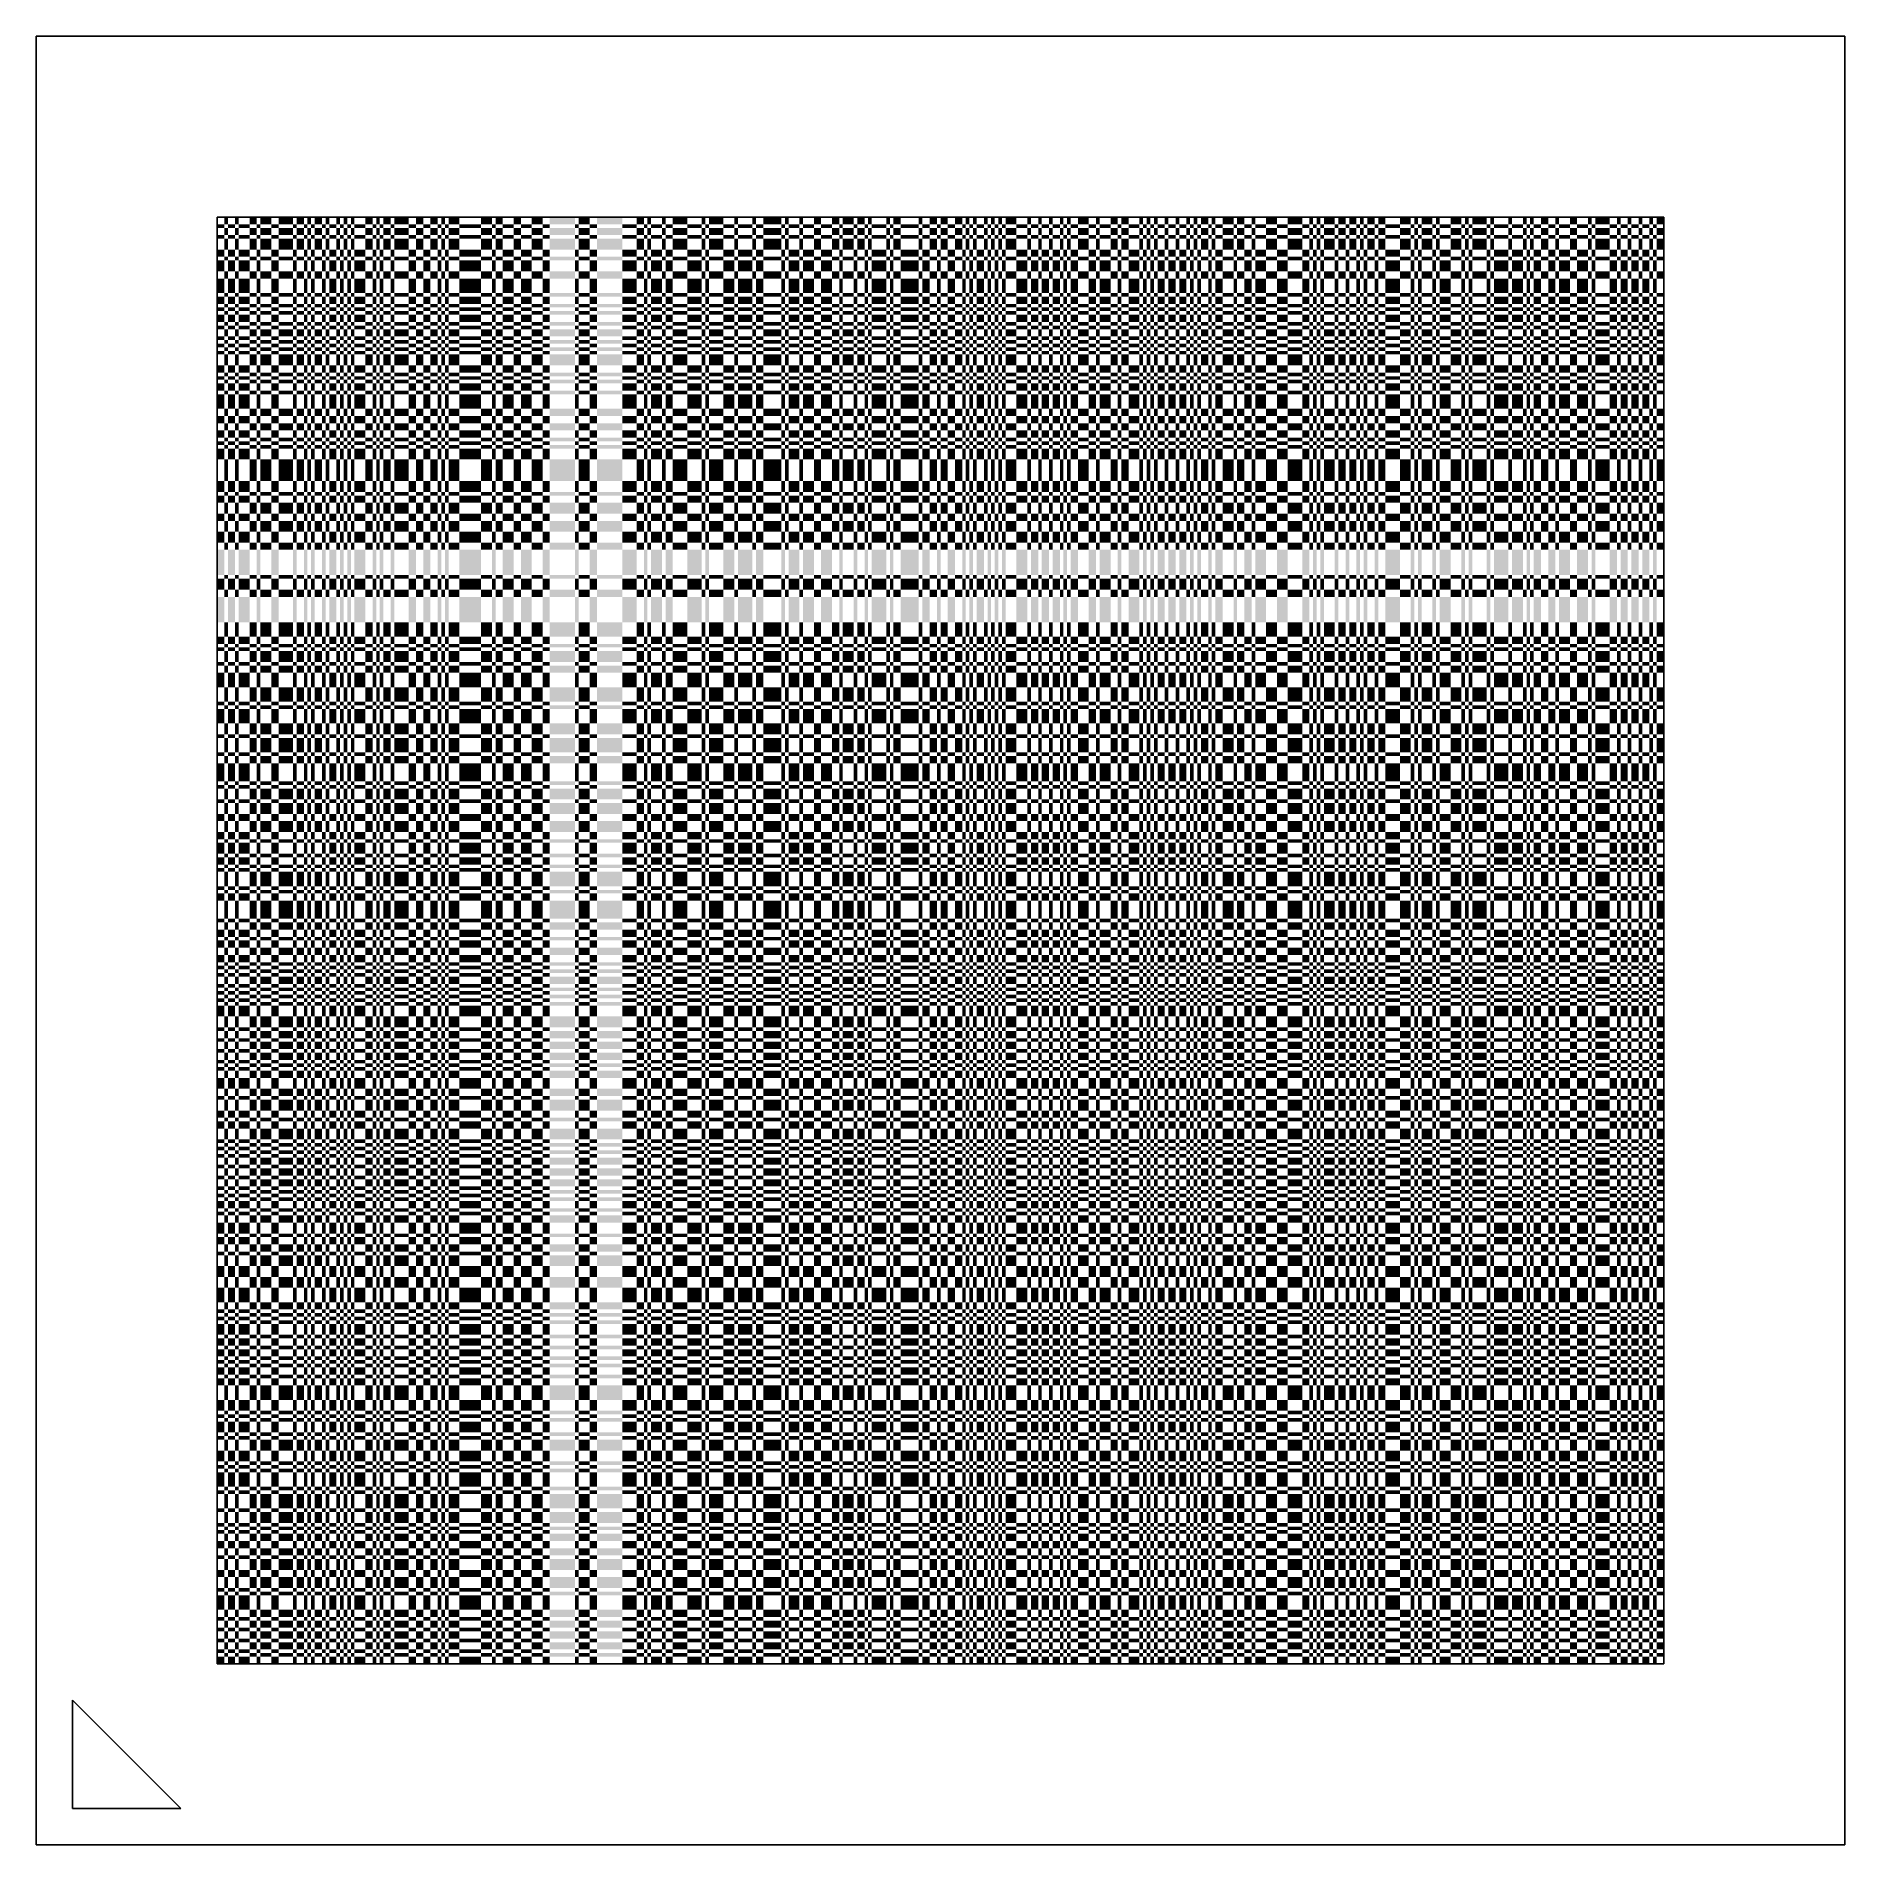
# Model space of a CAD drawing. Extents: x 0 to 10, y 0 to 10.
import ezdxf

# ---------------------------------------------------------------- set-up
doc = ezdxf.new("R2010")
doc.units = 0
doc.header["$MEASUREMENT"] = 0
for name, color, linetype in [('CHROME', 7, 'Continuous'), ('MARK', 7, 'Continuous'), ('OUTLINE', 7, 'Continuous')]:
    doc.layers.add(name, color=color, linetype=linetype)

msp = doc.modelspace()

# ---------------------------------------------------------------- linework, layer by layer
at = {"layer": 'CHROME'}
for points in [[(1.04, 8.96), (1.06, 8.96), (1.04, 9), (1.06, 9)], [(1.1, 8.96), (1.12, 8.96), (1.1, 9), (1.12, 9)], [(1.18, 8.96), (1.22, 8.96), (1.18, 9), (1.22, 9)], [(1.24, 8.96), (1.3, 8.96), (1.24, 9), (1.3, 9)], [(1.34, 8.96), (1.42, 8.96), (1.34, 9), (1.42, 9)], [(1.44, 8.96), (1.48, 8.96), (1.44, 9), (1.48, 9)], [(1.5, 8.96), (1.52, 8.96), (1.5, 9), (1.52, 9)], [(1.54, 8.96), (1.58, 8.96), (1.54, 9), (1.58, 9)], [(1.6, 8.96), (1.62, 8.96), (1.6, 9), (1.62, 9)], [(1.66, 8.96), (1.68, 8.96), (1.66, 9), (1.68, 9)], [(1.7, 8.96), (1.72, 8.96), (1.7, 9), (1.72, 9)], [(1.74, 8.96), (1.76, 8.96), (1.74, 9), (1.76, 9)], [(1.82, 8.96), (1.86, 8.96), (1.82, 9), (1.86, 9)], [(1.88, 8.96), (1.9, 8.96), (1.88, 9), (1.9, 9)], [(1.92, 8.96), (1.96, 8.96), (1.92, 9), (1.96, 9)], [(1.98, 8.96), (2.06, 8.96), (1.98, 9), (2.06, 9)], [(2.1, 8.96), (2.14, 8.96), (2.1, 9), (2.14, 9)], [(2.18, 8.96), (2.22, 8.96), (2.18, 9), (2.22, 9)], [(2.24, 8.96), (2.26, 8.96), (2.24, 9), (2.26, 9)], [(2.28, 8.96), (2.34, 8.96), (2.28, 9), (2.34, 9)], [(2.46, 8.96), (2.52, 8.96), (2.46, 9), (2.52, 9)], [(2.54, 8.96), (2.58, 8.96), (2.54, 9), (2.58, 9)], [(2.64, 8.96), (2.68, 8.96), (2.64, 9), (2.68, 9)], [(2.74, 8.96), (2.8, 8.96), (2.74, 9), (2.8, 9)], [(2.84, 8.96), (2.98, 8.96), (2.84, 9), (2.98, 9)], [(3, 8.96), (3.06, 8.96), (3, 9), (3.06, 9)], [(3.1, 8.96), (3.24, 8.96), (3.1, 9), (3.24, 9)], [(3.32, 8.96), (3.36, 8.96), (3.32, 9), (3.36, 9)], [(3.38, 8.96), (3.4, 8.96), (3.38, 9), (3.4, 9)], [(3.46, 8.96), (3.48, 8.96), (3.46, 9), (3.48, 9)], [(3.52, 8.96), (3.6, 8.96), (3.52, 9), (3.6, 9)], [(3.68, 8.96), (3.7, 8.96), (3.68, 9), (3.7, 9)], [(3.72, 8.96), (3.8, 8.96), (3.72, 9), (3.8, 9)], [(3.86, 8.96), (3.88, 8.96), (3.86, 9), (3.88, 9)], [(3.96, 8.96), (3.98, 8.96), (3.96, 9), (3.98, 9)], [(4.02, 8.96), (4.12, 8.96), (4.02, 9), (4.12, 9)], [(4.14, 8.96), (4.16, 8.96), (4.14, 9), (4.16, 9)], [(4.22, 8.96), (4.24, 8.96), (4.22, 9), (4.24, 9)], [(4.3, 8.96), (4.34, 8.96), (4.3, 9), (4.34, 9)], [(4.4, 8.96), (4.44, 8.96), (4.4, 9), (4.44, 9)], [(4.46, 8.96), (4.52, 8.96), (4.46, 9), (4.52, 9)], [(4.54, 8.96), (4.58, 8.96), (4.54, 9), (4.58, 9)], [(4.6, 8.96), (4.62, 8.96), (4.6, 9), (4.62, 9)], [(4.7, 8.96), (4.72, 8.96), (4.7, 9), (4.72, 9)], [(4.74, 8.96), (4.78, 8.96), (4.74, 9), (4.78, 9)], [(4.88, 8.96), (4.9, 8.96), (4.88, 9), (4.9, 9)], [(4.94, 8.96), (4.98, 8.96), (4.94, 9), (4.98, 9)], [(5, 8.96), (5.04, 8.96), (5, 9), (5.04, 9)], [(5.08, 8.96), (5.12, 8.96), (5.08, 9), (5.12, 9)], [(5.14, 8.96), (5.16, 8.96), (5.14, 9), (5.16, 9)], [(5.18, 8.96), (5.2, 8.96), (5.18, 9), (5.2, 9)], [(5.24, 8.96), (5.26, 8.96), (5.24, 9), (5.26, 9)], [(5.28, 8.96), (5.3, 8.96), (5.28, 9), (5.3, 9)], [(5.32, 8.96), (5.34, 8.96), (5.32, 9), (5.34, 9)], [(5.36, 8.96), (5.42, 8.96), (5.36, 9), (5.42, 9)], [(5.48, 8.96), (5.5, 8.96), (5.48, 9), (5.5, 9)], [(5.54, 8.96), (5.56, 8.96), (5.54, 9), (5.56, 9)], [(5.6, 8.96), (5.62, 8.96), (5.6, 9), (5.62, 9)], [(5.66, 8.96), (5.68, 8.96), (5.66, 9), (5.68, 9)], [(5.7, 8.96), (5.72, 8.96), (5.7, 9), (5.72, 9)], [(5.76, 8.96), (5.82, 8.96), (5.76, 9), (5.82, 9)], [(5.86, 8.96), (5.88, 8.96), (5.86, 9), (5.88, 9)], [(5.94, 8.96), (5.98, 8.96), (5.94, 9), (5.98, 9)], [(6, 8.96), (6.04, 8.96), (6, 9), (6.04, 9)], [(6.1, 8.96), (6.12, 8.96), (6.1, 9), (6.12, 9)], [(6.14, 8.96), (6.16, 8.96), (6.14, 9), (6.16, 9)], [(6.18, 8.96), (6.2, 8.96), (6.18, 9), (6.2, 9)], [(6.24, 8.96), (6.26, 8.96), (6.24, 9), (6.26, 9)], [(6.3, 8.96), (6.32, 8.96), (6.3, 9), (6.32, 9)], [(6.36, 8.96), (6.38, 8.96), (6.36, 9), (6.38, 9)], [(6.4, 8.96), (6.42, 8.96), (6.4, 9), (6.42, 9)], [(6.44, 8.96), (6.48, 8.96), (6.44, 9), (6.48, 9)], [(6.5, 8.96), (6.52, 8.96), (6.5, 9), (6.52, 9)], [(6.56, 8.96), (6.62, 8.96), (6.56, 9), (6.62, 9)], [(6.64, 8.96), (6.68, 8.96), (6.64, 9), (6.68, 9)], [(6.72, 8.96), (6.74, 8.96), (6.72, 9), (6.74, 9)], [(6.8, 8.96), (6.86, 8.96), (6.8, 9), (6.86, 9)], [(6.92, 8.96), (7, 8.96), (6.92, 9), (7, 9)], [(7.04, 8.96), (7.06, 8.96), (7.04, 9), (7.06, 9)], [(7.08, 8.96), (7.1, 8.96), (7.08, 9), (7.1, 9)], [(7.12, 8.96), (7.18, 8.96), (7.12, 9), (7.18, 9)], [(7.2, 8.96), (7.24, 8.96), (7.2, 9), (7.24, 9)], [(7.26, 8.96), (7.3, 8.96), (7.26, 9), (7.3, 9)], [(7.32, 8.96), (7.34, 8.96), (7.32, 9), (7.34, 9)], [(7.36, 8.96), (7.4, 8.96), (7.36, 9), (7.4, 9)], [(7.42, 8.96), (7.46, 8.96), (7.42, 9), (7.46, 9)], [(7.54, 8.96), (7.6, 8.96), (7.54, 9), (7.6, 9)], [(7.62, 8.96), (7.64, 8.96), (7.62, 9), (7.64, 9)], [(7.66, 8.96), (7.72, 8.96), (7.66, 9), (7.72, 9)], [(7.74, 8.96), (7.76, 8.96), (7.74, 9), (7.76, 9)], [(7.82, 8.96), (7.88, 8.96), (7.82, 9), (7.88, 9)], [(7.9, 8.96), (7.92, 8.96), (7.9, 9), (7.92, 9)], [(7.94, 8.96), (8.02, 8.96), (7.94, 9), (8.02, 9)], [(8.04, 8.96), (8.06, 8.96), (8.04, 9), (8.06, 9)], [(8.14, 8.96), (8.16, 8.96), (8.14, 9), (8.16, 9)], [(8.22, 8.96), (8.24, 8.96), (8.22, 9), (8.24, 9)], [(8.26, 8.96), (8.28, 8.96), (8.26, 9), (8.28, 9)], [(8.32, 8.96), (8.36, 8.96), (8.32, 9), (8.36, 9)], [(8.4, 8.96), (8.42, 8.96), (8.4, 9), (8.42, 9)], [(8.48, 8.96), (8.52, 8.96), (8.48, 9), (8.52, 9)], [(8.58, 8.96), (8.6, 8.96), (8.58, 9), (8.6, 9)], [(8.62, 8.96), (8.7, 8.96), (8.62, 9), (8.7, 9)], [(8.74, 8.96), (8.76, 8.96), (8.74, 9), (8.76, 9)], [(8.8, 8.96), (8.82, 8.96), (8.8, 9), (8.82, 9)], [(8.86, 8.96), (8.88, 8.96), (8.86, 9), (8.88, 9)], [(8.92, 8.96), (8.94, 8.96), (8.92, 9), (8.94, 9)], [(8.96, 8.96), (9, 8.96), (8.96, 9), (9, 9)], [(1, 8.94), (1.04, 8.94), (1, 8.96), (1.04, 8.96)], [(1, 8.88), (1.04, 8.88), (1, 8.9), (1.04, 8.9)], [(1.04, 8.9), (1.06, 8.9), (1.04, 8.94), (1.06, 8.94)], [(1.06, 8.94), (1.1, 8.94), (1.06, 8.96), (1.1, 8.96)], [(1.06, 8.88), (1.1, 8.88), (1.06, 8.9), (1.1, 8.9)], [(1.1, 8.9), (1.12, 8.9), (1.1, 8.94), (1.12, 8.94)], [(1.12, 8.94), (1.18, 8.94), (1.12, 8.96), (1.18, 8.96)], [(1.12, 8.88), (1.18, 8.88), (1.12, 8.9), (1.18, 8.9)], [(1.18, 8.9), (1.22, 8.9), (1.18, 8.94), (1.22, 8.94)], [(1.22, 8.94), (1.24, 8.94), (1.22, 8.96), (1.24, 8.96)], [(1.22, 8.88), (1.24, 8.88), (1.22, 8.9), (1.24, 8.9)], [(1.24, 8.9), (1.3, 8.9), (1.24, 8.94), (1.3, 8.94)], [(1.3, 8.94), (1.34, 8.94), (1.3, 8.96), (1.34, 8.96)], [(1.3, 8.88), (1.34, 8.88), (1.3, 8.9), (1.34, 8.9)], [(1.34, 8.9), (1.42, 8.9), (1.34, 8.94), (1.42, 8.94)], [(1.42, 8.94), (1.44, 8.94), (1.42, 8.96), (1.44, 8.96)], [(1.42, 8.88), (1.44, 8.88), (1.42, 8.9), (1.44, 8.9)], [(1.44, 8.9), (1.48, 8.9), (1.44, 8.94), (1.48, 8.94)], [(1.48, 8.94), (1.5, 8.94), (1.48, 8.96), (1.5, 8.96)], [(1.48, 8.88), (1.5, 8.88), (1.48, 8.9), (1.5, 8.9)], [(1.5, 8.9), (1.52, 8.9), (1.5, 8.94), (1.52, 8.94)], [(1.52, 8.94), (1.54, 8.94), (1.52, 8.96), (1.54, 8.96)], [(1.52, 8.88), (1.54, 8.88), (1.52, 8.9), (1.54, 8.9)], [(1.54, 8.9), (1.58, 8.9), (1.54, 8.94), (1.58, 8.94)], [(1.58, 8.94), (1.6, 8.94), (1.58, 8.96), (1.6, 8.96)], [(1.58, 8.88), (1.6, 8.88), (1.58, 8.9), (1.6, 8.9)], [(1.6, 8.9), (1.62, 8.9), (1.6, 8.94), (1.62, 8.94)], [(1.62, 8.94), (1.66, 8.94), (1.62, 8.96), (1.66, 8.96)], [(1.62, 8.88), (1.66, 8.88), (1.62, 8.9), (1.66, 8.9)], [(1.66, 8.9), (1.68, 8.9), (1.66, 8.94), (1.68, 8.94)], [(1.68, 8.94), (1.7, 8.94), (1.68, 8.96), (1.7, 8.96)], [(1.68, 8.88), (1.7, 8.88), (1.68, 8.9), (1.7, 8.9)], [(1.7, 8.9), (1.72, 8.9), (1.7, 8.94), (1.72, 8.94)], [(1.72, 8.94), (1.74, 8.94), (1.72, 8.96), (1.74, 8.96)], [(1.72, 8.88), (1.74, 8.88), (1.72, 8.9), (1.74, 8.9)], [(1.74, 8.9), (1.76, 8.9), (1.74, 8.94), (1.76, 8.94)], [(1.76, 8.94), (1.82, 8.94), (1.76, 8.96), (1.82, 8.96)], [(1.76, 8.88), (1.82, 8.88), (1.76, 8.9), (1.82, 8.9)], [(1.82, 8.9), (1.86, 8.9), (1.82, 8.94), (1.86, 8.94)], [(1.86, 8.94), (1.88, 8.94), (1.86, 8.96), (1.88, 8.96)], [(1.86, 8.88), (1.88, 8.88), (1.86, 8.9), (1.88, 8.9)], [(1.88, 8.9), (1.9, 8.9), (1.88, 8.94), (1.9, 8.94)], [(1.9, 8.94), (1.92, 8.94), (1.9, 8.96), (1.92, 8.96)], [(1.9, 8.88), (1.92, 8.88), (1.9, 8.9), (1.92, 8.9)], [(1.92, 8.9), (1.96, 8.9), (1.92, 8.94), (1.96, 8.94)], [(1.96, 8.94), (1.98, 8.94), (1.96, 8.96), (1.98, 8.96)], [(1.96, 8.88), (1.98, 8.88), (1.96, 8.9), (1.98, 8.9)], [(1.98, 8.9), (2.06, 8.9), (1.98, 8.94), (2.06, 8.94)], [(2.06, 8.94), (2.1, 8.94), (2.06, 8.96), (2.1, 8.96)], [(2.06, 8.88), (2.1, 8.88), (2.06, 8.9), (2.1, 8.9)], [(2.1, 8.9), (2.14, 8.9), (2.1, 8.94), (2.14, 8.94)], [(2.14, 8.94), (2.18, 8.94), (2.14, 8.96), (2.18, 8.96)], [(2.14, 8.88), (2.18, 8.88), (2.14, 8.9), (2.18, 8.9)], [(2.18, 8.9), (2.22, 8.9), (2.18, 8.94), (2.22, 8.94)], [(2.22, 8.94), (2.24, 8.94), (2.22, 8.96), (2.24, 8.96)], [(2.22, 8.88), (2.24, 8.88), (2.22, 8.9), (2.24, 8.9)], [(2.24, 8.9), (2.26, 8.9), (2.24, 8.94), (2.26, 8.94)], [(2.26, 8.94), (2.28, 8.94), (2.26, 8.96), (2.28, 8.96)], [(2.26, 8.88), (2.28, 8.88), (2.26, 8.9), (2.28, 8.9)], [(2.28, 8.9), (2.34, 8.9), (2.28, 8.94), (2.34, 8.94)], [(2.34, 8.94), (2.46, 8.94), (2.34, 8.96), (2.46, 8.96)], [(2.34, 8.88), (2.46, 8.88), (2.34, 8.9), (2.46, 8.9)], [(2.46, 8.9), (2.52, 8.9), (2.46, 8.94), (2.52, 8.94)], [(2.52, 8.94), (2.54, 8.94), (2.52, 8.96), (2.54, 8.96)], [(2.52, 8.88), (2.54, 8.88), (2.52, 8.9), (2.54, 8.9)], [(2.54, 8.9), (2.58, 8.9), (2.54, 8.94), (2.58, 8.94)], [(2.58, 8.94), (2.64, 8.94), (2.58, 8.96), (2.64, 8.96)], [(2.58, 8.88), (2.64, 8.88), (2.58, 8.9), (2.64, 8.9)], [(2.64, 8.9), (2.68, 8.9), (2.64, 8.94), (2.68, 8.94)], [(2.68, 8.94), (2.74, 8.94), (2.68, 8.96), (2.74, 8.96)], [(2.68, 8.88), (2.74, 8.88), (2.68, 8.9), (2.74, 8.9)], [(2.74, 8.9), (2.8, 8.9), (2.74, 8.94), (2.8, 8.94)], [(2.8, 8.94), (2.84, 8.94), (2.8, 8.96), (2.84, 8.96)], [(2.8, 8.88), (2.84, 8.88), (2.8, 8.9), (2.84, 8.9)], [(2.84, 8.9), (2.98, 8.9), (2.84, 8.94), (2.98, 8.94)], [(2.98, 8.94), (3, 8.94), (2.98, 8.96), (3, 8.96)], [(2.98, 8.88), (3, 8.88), (2.98, 8.9), (3, 8.9)], [(3, 8.9), (3.06, 8.9), (3, 8.94), (3.06, 8.94)], [(3.06, 8.94), (3.1, 8.94), (3.06, 8.96), (3.1, 8.96)], [(3.06, 8.88), (3.1, 8.88), (3.06, 8.9), (3.1, 8.9)], [(3.1, 8.9), (3.24, 8.9), (3.1, 8.94), (3.24, 8.94)], [(3.24, 8.94), (3.32, 8.94), (3.24, 8.96), (3.32, 8.96)], [(3.24, 8.88), (3.32, 8.88), (3.24, 8.9), (3.32, 8.9)], [(3.32, 8.9), (3.36, 8.9), (3.32, 8.94), (3.36, 8.94)], [(3.36, 8.94), (3.38, 8.94), (3.36, 8.96), (3.38, 8.96)], [(3.36, 8.88), (3.38, 8.88), (3.36, 8.9), (3.38, 8.9)], [(3.38, 8.9), (3.4, 8.9), (3.38, 8.94), (3.4, 8.94)], [(3.4, 8.94), (3.46, 8.94), (3.4, 8.96), (3.46, 8.96)], [(3.4, 8.88), (3.46, 8.88), (3.4, 8.9), (3.46, 8.9)], [(3.46, 8.9), (3.48, 8.9), (3.46, 8.94), (3.48, 8.94)], [(3.48, 8.94), (3.52, 8.94), (3.48, 8.96), (3.52, 8.96)], [(3.48, 8.88), (3.52, 8.88), (3.48, 8.9), (3.52, 8.9)], [(3.52, 8.9), (3.6, 8.9), (3.52, 8.94), (3.6, 8.94)], [(3.6, 8.94), (3.68, 8.94), (3.6, 8.96), (3.68, 8.96)], [(3.6, 8.88), (3.68, 8.88), (3.6, 8.9), (3.68, 8.9)], [(3.68, 8.9), (3.7, 8.9), (3.68, 8.94), (3.7, 8.94)], [(3.7, 8.94), (3.72, 8.94), (3.7, 8.96), (3.72, 8.96)], [(3.7, 8.88), (3.72, 8.88), (3.7, 8.9), (3.72, 8.9)], [(3.72, 8.9), (3.8, 8.9), (3.72, 8.94), (3.8, 8.94)], [(3.8, 8.94), (3.86, 8.94), (3.8, 8.96), (3.86, 8.96)], [(3.8, 8.88), (3.86, 8.88), (3.8, 8.9), (3.86, 8.9)], [(3.86, 8.9), (3.88, 8.9), (3.86, 8.94), (3.88, 8.94)], [(3.88, 8.94), (3.96, 8.94), (3.88, 8.96), (3.96, 8.96)], [(3.88, 8.88), (3.96, 8.88), (3.88, 8.9), (3.96, 8.9)], [(3.96, 8.9), (3.98, 8.9), (3.96, 8.94), (3.98, 8.94)], [(3.98, 8.94), (4.02, 8.94), (3.98, 8.96), (4.02, 8.96)], [(3.98, 8.88), (4.02, 8.88), (3.98, 8.9), (4.02, 8.9)], [(4.02, 8.9), (4.12, 8.9), (4.02, 8.94), (4.12, 8.94)], [(4.12, 8.94), (4.14, 8.94), (4.12, 8.96), (4.14, 8.96)], [(4.12, 8.88), (4.14, 8.88), (4.12, 8.9), (4.14, 8.9)], [(4.14, 8.9), (4.16, 8.9), (4.14, 8.94), (4.16, 8.94)], [(4.16, 8.94), (4.22, 8.94), (4.16, 8.96), (4.22, 8.96)], [(4.16, 8.88), (4.22, 8.88), (4.16, 8.9), (4.22, 8.9)], [(4.22, 8.9), (4.24, 8.9), (4.22, 8.94), (4.24, 8.94)], [(4.24, 8.94), (4.3, 8.94), (4.24, 8.96), (4.3, 8.96)], [(4.24, 8.88), (4.3, 8.88), (4.24, 8.9), (4.3, 8.9)], [(4.3, 8.9), (4.34, 8.9), (4.3, 8.94), (4.34, 8.94)], [(4.34, 8.94), (4.4, 8.94), (4.34, 8.96), (4.4, 8.96)], [(4.34, 8.88), (4.4, 8.88), (4.34, 8.9), (4.4, 8.9)], [(4.4, 8.9), (4.44, 8.9), (4.4, 8.94), (4.44, 8.94)], [(4.44, 8.94), (4.46, 8.94), (4.44, 8.96), (4.46, 8.96)], [(4.44, 8.88), (4.46, 8.88), (4.44, 8.9), (4.46, 8.9)], [(4.46, 8.9), (4.52, 8.9), (4.46, 8.94), (4.52, 8.94)], [(4.52, 8.94), (4.54, 8.94), (4.52, 8.96), (4.54, 8.96)], [(4.52, 8.88), (4.54, 8.88), (4.52, 8.9), (4.54, 8.9)], [(4.54, 8.9), (4.58, 8.9), (4.54, 8.94), (4.58, 8.94)], [(4.58, 8.94), (4.6, 8.94), (4.58, 8.96), (4.6, 8.96)], [(4.58, 8.88), (4.6, 8.88), (4.58, 8.9), (4.6, 8.9)], [(4.6, 8.9), (4.62, 8.9), (4.6, 8.94), (4.62, 8.94)], [(4.62, 8.94), (4.7, 8.94), (4.62, 8.96), (4.7, 8.96)], [(4.62, 8.88), (4.7, 8.88), (4.62, 8.9), (4.7, 8.9)], [(4.7, 8.9), (4.72, 8.9), (4.7, 8.94), (4.72, 8.94)], [(4.72, 8.94), (4.74, 8.94), (4.72, 8.96), (4.74, 8.96)], [(4.72, 8.88), (4.74, 8.88), (4.72, 8.9), (4.74, 8.9)], [(4.74, 8.9), (4.78, 8.9), (4.74, 8.94), (4.78, 8.94)], [(4.78, 8.94), (4.88, 8.94), (4.78, 8.96), (4.88, 8.96)], [(4.78, 8.88), (4.88, 8.88), (4.78, 8.9), (4.88, 8.9)], [(4.88, 8.9), (4.9, 8.9), (4.88, 8.94), (4.9, 8.94)], [(4.9, 8.94), (4.94, 8.94), (4.9, 8.96), (4.94, 8.96)], [(4.9, 8.88), (4.94, 8.88), (4.9, 8.9), (4.94, 8.9)], [(4.94, 8.9), (4.98, 8.9), (4.94, 8.94), (4.98, 8.94)], [(4.98, 8.94), (5, 8.94), (4.98, 8.96), (5, 8.96)], [(4.98, 8.88), (5, 8.88), (4.98, 8.9), (5, 8.9)], [(5, 8.9), (5.04, 8.9), (5, 8.94), (5.04, 8.94)], [(5.04, 8.94), (5.08, 8.94), (5.04, 8.96), (5.08, 8.96)], [(5.04, 8.88), (5.08, 8.88), (5.04, 8.9), (5.08, 8.9)], [(5.08, 8.9), (5.12, 8.9), (5.08, 8.94), (5.12, 8.94)], [(5.12, 8.94), (5.14, 8.94), (5.12, 8.96), (5.14, 8.96)], [(5.12, 8.88), (5.14, 8.88), (5.12, 8.9), (5.14, 8.9)], [(5.14, 8.9), (5.16, 8.9), (5.14, 8.94), (5.16, 8.94)], [(5.16, 8.94), (5.18, 8.94), (5.16, 8.96), (5.18, 8.96)], [(5.16, 8.88), (5.18, 8.88), (5.16, 8.9), (5.18, 8.9)], [(5.18, 8.9), (5.2, 8.9), (5.18, 8.94), (5.2, 8.94)], [(5.2, 8.94), (5.24, 8.94), (5.2, 8.96), (5.24, 8.96)], [(5.2, 8.88), (5.24, 8.88), (5.2, 8.9), (5.24, 8.9)], [(5.24, 8.9), (5.26, 8.9), (5.24, 8.94), (5.26, 8.94)], [(5.26, 8.94), (5.28, 8.94), (5.26, 8.96), (5.28, 8.96)], [(5.26, 8.88), (5.28, 8.88), (5.26, 8.9), (5.28, 8.9)], [(5.28, 8.9), (5.3, 8.9), (5.28, 8.94), (5.3, 8.94)], [(5.3, 8.94), (5.32, 8.94), (5.3, 8.96), (5.32, 8.96)], [(5.3, 8.88), (5.32, 8.88), (5.3, 8.9), (5.32, 8.9)], [(5.32, 8.9), (5.34, 8.9), (5.32, 8.94), (5.34, 8.94)], [(5.34, 8.94), (5.36, 8.94), (5.34, 8.96), (5.36, 8.96)], [(5.34, 8.88), (5.36, 8.88), (5.34, 8.9), (5.36, 8.9)], [(5.36, 8.9), (5.42, 8.9), (5.36, 8.94), (5.42, 8.94)], [(5.42, 8.94), (5.48, 8.94), (5.42, 8.96), (5.48, 8.96)], [(5.42, 8.88), (5.48, 8.88), (5.42, 8.9), (5.48, 8.9)], [(5.48, 8.9), (5.5, 8.9), (5.48, 8.94), (5.5, 8.94)], [(5.5, 8.94), (5.54, 8.94), (5.5, 8.96), (5.54, 8.96)], [(5.5, 8.88), (5.54, 8.88), (5.5, 8.9), (5.54, 8.9)], [(5.54, 8.9), (5.56, 8.9), (5.54, 8.94), (5.56, 8.94)], [(5.56, 8.94), (5.6, 8.94), (5.56, 8.96), (5.6, 8.96)], [(5.56, 8.88), (5.6, 8.88), (5.56, 8.9), (5.6, 8.9)], [(5.6, 8.9), (5.62, 8.9), (5.6, 8.94), (5.62, 8.94)], [(5.62, 8.94), (5.66, 8.94), (5.62, 8.96), (5.66, 8.96)], [(5.62, 8.88), (5.66, 8.88), (5.62, 8.9), (5.66, 8.9)], [(5.66, 8.9), (5.68, 8.9), (5.66, 8.94), (5.68, 8.94)], [(5.68, 8.94), (5.7, 8.94), (5.68, 8.96), (5.7, 8.96)], [(5.68, 8.88), (5.7, 8.88), (5.68, 8.9), (5.7, 8.9)], [(5.7, 8.9), (5.72, 8.9), (5.7, 8.94), (5.72, 8.94)], [(5.72, 8.94), (5.76, 8.94), (5.72, 8.96), (5.76, 8.96)], [(5.72, 8.88), (5.76, 8.88), (5.72, 8.9), (5.76, 8.9)], [(5.76, 8.9), (5.82, 8.9), (5.76, 8.94), (5.82, 8.94)], [(5.82, 8.94), (5.86, 8.94), (5.82, 8.96), (5.86, 8.96)], [(5.82, 8.88), (5.86, 8.88), (5.82, 8.9), (5.86, 8.9)], [(5.86, 8.9), (5.88, 8.9), (5.86, 8.94), (5.88, 8.94)], [(5.88, 8.94), (5.94, 8.94), (5.88, 8.96), (5.94, 8.96)], [(5.88, 8.88), (5.94, 8.88), (5.88, 8.9), (5.94, 8.9)], [(5.94, 8.9), (5.98, 8.9), (5.94, 8.94), (5.98, 8.94)], [(5.98, 8.94), (6, 8.94), (5.98, 8.96), (6, 8.96)], [(5.98, 8.88), (6, 8.88), (5.98, 8.9), (6, 8.9)], [(6, 8.9), (6.04, 8.9), (6, 8.94), (6.04, 8.94)], [(6.04, 8.94), (6.1, 8.94), (6.04, 8.96), (6.1, 8.96)], [(6.04, 8.88), (6.1, 8.88), (6.04, 8.9), (6.1, 8.9)], [(6.1, 8.9), (6.12, 8.9), (6.1, 8.94), (6.12, 8.94)], [(6.12, 8.94), (6.14, 8.94), (6.12, 8.96), (6.14, 8.96)], [(6.12, 8.88), (6.14, 8.88), (6.12, 8.9), (6.14, 8.9)], [(6.14, 8.9), (6.16, 8.9), (6.14, 8.94), (6.16, 8.94)], [(6.16, 8.94), (6.18, 8.94), (6.16, 8.96), (6.18, 8.96)], [(6.16, 8.88), (6.18, 8.88), (6.16, 8.9), (6.18, 8.9)], [(6.18, 8.9), (6.2, 8.9), (6.18, 8.94), (6.2, 8.94)], [(6.2, 8.94), (6.24, 8.94), (6.2, 8.96), (6.24, 8.96)], [(6.2, 8.88), (6.24, 8.88), (6.2, 8.9), (6.24, 8.9)], [(6.24, 8.9), (6.26, 8.9), (6.24, 8.94), (6.26, 8.94)], [(6.26, 8.94), (6.3, 8.94), (6.26, 8.96), (6.3, 8.96)], [(6.26, 8.88), (6.3, 8.88), (6.26, 8.9), (6.3, 8.9)], [(6.3, 8.9), (6.32, 8.9), (6.3, 8.94), (6.32, 8.94)], [(6.32, 8.94), (6.36, 8.94), (6.32, 8.96), (6.36, 8.96)], [(6.32, 8.88), (6.36, 8.88), (6.32, 8.9), (6.36, 8.9)], [(6.36, 8.9), (6.38, 8.9), (6.36, 8.94), (6.38, 8.94)], [(6.38, 8.94), (6.4, 8.94), (6.38, 8.96), (6.4, 8.96)], [(6.38, 8.88), (6.4, 8.88), (6.38, 8.9), (6.4, 8.9)], [(6.4, 8.9), (6.42, 8.9), (6.4, 8.94), (6.42, 8.94)], [(6.42, 8.94), (6.44, 8.94), (6.42, 8.96), (6.44, 8.96)], [(6.42, 8.88), (6.44, 8.88), (6.42, 8.9), (6.44, 8.9)], [(6.44, 8.9), (6.48, 8.9), (6.44, 8.94), (6.48, 8.94)], [(6.48, 8.94), (6.5, 8.94), (6.48, 8.96), (6.5, 8.96)], [(6.48, 8.88), (6.5, 8.88), (6.48, 8.9), (6.5, 8.9)], [(6.5, 8.9), (6.52, 8.9), (6.5, 8.94), (6.52, 8.94)], [(6.52, 8.94), (6.56, 8.94), (6.52, 8.96), (6.56, 8.96)], [(6.52, 8.88), (6.56, 8.88), (6.52, 8.9), (6.56, 8.9)], [(6.56, 8.9), (6.62, 8.9), (6.56, 8.94), (6.62, 8.94)], [(6.62, 8.94), (6.64, 8.94), (6.62, 8.96), (6.64, 8.96)], [(6.62, 8.88), (6.64, 8.88), (6.62, 8.9), (6.64, 8.9)], [(6.64, 8.9), (6.68, 8.9), (6.64, 8.94), (6.68, 8.94)], [(6.68, 8.94), (6.72, 8.94), (6.68, 8.96), (6.72, 8.96)], [(6.68, 8.88), (6.72, 8.88), (6.68, 8.9), (6.72, 8.9)], [(6.72, 8.9), (6.74, 8.9), (6.72, 8.94), (6.74, 8.94)], [(6.74, 8.94), (6.8, 8.94), (6.74, 8.96), (6.8, 8.96)], [(6.74, 8.88), (6.8, 8.88), (6.74, 8.9), (6.8, 8.9)], [(6.8, 8.9), (6.86, 8.9), (6.8, 8.94), (6.86, 8.94)], [(6.86, 8.94), (6.92, 8.94), (6.86, 8.96), (6.92, 8.96)], [(6.86, 8.88), (6.92, 8.88), (6.86, 8.9), (6.92, 8.9)], [(6.92, 8.9), (7, 8.9), (6.92, 8.94), (7, 8.94)], [(7, 8.94), (7.04, 8.94), (7, 8.96), (7.04, 8.96)], [(7, 8.88), (7.04, 8.88), (7, 8.9), (7.04, 8.9)], [(7.04, 8.9), (7.06, 8.9), (7.04, 8.94), (7.06, 8.94)], [(7.06, 8.94), (7.08, 8.94), (7.06, 8.96), (7.08, 8.96)], [(7.06, 8.88), (7.08, 8.88), (7.06, 8.9), (7.08, 8.9)], [(7.08, 8.9), (7.1, 8.9), (7.08, 8.94), (7.1, 8.94)], [(7.1, 8.94), (7.12, 8.94), (7.1, 8.96), (7.12, 8.96)], [(7.1, 8.88), (7.12, 8.88), (7.1, 8.9), (7.12, 8.9)], [(7.12, 8.9), (7.18, 8.9), (7.12, 8.94), (7.18, 8.94)], [(7.18, 8.94), (7.2, 8.94), (7.18, 8.96), (7.2, 8.96)], [(7.18, 8.88), (7.2, 8.88), (7.18, 8.9), (7.2, 8.9)], [(7.2, 8.9), (7.24, 8.9), (7.2, 8.94), (7.24, 8.94)], [(7.24, 8.94), (7.26, 8.94), (7.24, 8.96), (7.26, 8.96)], [(7.24, 8.88), (7.26, 8.88), (7.24, 8.9), (7.26, 8.9)], [(7.26, 8.9), (7.3, 8.9), (7.26, 8.94), (7.3, 8.94)], [(7.3, 8.94), (7.32, 8.94), (7.3, 8.96), (7.32, 8.96)], [(7.3, 8.88), (7.32, 8.88), (7.3, 8.9), (7.32, 8.9)], [(7.32, 8.9), (7.34, 8.9), (7.32, 8.94), (7.34, 8.94)], [(7.34, 8.94), (7.36, 8.94), (7.34, 8.96), (7.36, 8.96)], [(7.34, 8.88), (7.36, 8.88), (7.34, 8.9), (7.36, 8.9)], [(7.36, 8.9), (7.4, 8.9), (7.36, 8.94), (7.4, 8.94)], [(7.4, 8.94), (7.42, 8.94), (7.4, 8.96), (7.42, 8.96)], [(7.4, 8.88), (7.42, 8.88), (7.4, 8.9), (7.42, 8.9)], [(7.42, 8.9), (7.46, 8.9), (7.42, 8.94), (7.46, 8.94)], [(7.46, 8.94), (7.54, 8.94), (7.46, 8.96), (7.54, 8.96)], [(7.46, 8.88), (7.54, 8.88), (7.46, 8.9), (7.54, 8.9)], [(7.54, 8.9), (7.6, 8.9), (7.54, 8.94), (7.6, 8.94)], [(7.6, 8.94), (7.62, 8.94), (7.6, 8.96), (7.62, 8.96)], [(7.6, 8.88), (7.62, 8.88), (7.6, 8.9), (7.62, 8.9)], [(7.62, 8.9), (7.64, 8.9), (7.62, 8.94), (7.64, 8.94)], [(7.64, 8.94), (7.66, 8.94), (7.64, 8.96), (7.66, 8.96)], [(7.64, 8.88), (7.66, 8.88), (7.64, 8.9), (7.66, 8.9)], [(7.66, 8.9), (7.72, 8.9), (7.66, 8.94), (7.72, 8.94)], [(7.72, 8.94), (7.74, 8.94), (7.72, 8.96), (7.74, 8.96)], [(7.72, 8.88), (7.74, 8.88), (7.72, 8.9), (7.74, 8.9)], [(7.74, 8.9), (7.76, 8.9), (7.74, 8.94), (7.76, 8.94)], [(7.76, 8.94), (7.82, 8.94), (7.76, 8.96), (7.82, 8.96)], [(7.76, 8.88), (7.82, 8.88), (7.76, 8.9), (7.82, 8.9)], [(7.82, 8.9), (7.88, 8.9), (7.82, 8.94), (7.88, 8.94)], [(7.88, 8.94), (7.9, 8.94), (7.88, 8.96), (7.9, 8.96)], [(7.88, 8.88), (7.9, 8.88), (7.88, 8.9), (7.9, 8.9)], [(7.9, 8.9), (7.92, 8.9), (7.9, 8.94), (7.92, 8.94)], [(7.92, 8.94), (7.94, 8.94), (7.92, 8.96), (7.94, 8.96)], [(7.92, 8.88), (7.94, 8.88), (7.92, 8.9), (7.94, 8.9)], [(7.94, 8.9), (8.02, 8.9), (7.94, 8.94), (8.02, 8.94)], [(8.02, 8.94), (8.04, 8.94), (8.02, 8.96), (8.04, 8.96)], [(8.02, 8.88), (8.04, 8.88), (8.02, 8.9), (8.04, 8.9)], [(8.04, 8.9), (8.06, 8.9), (8.04, 8.94), (8.06, 8.94)], [(8.06, 8.94), (8.14, 8.94), (8.06, 8.96), (8.14, 8.96)], [(8.06, 8.88), (8.14, 8.88), (8.06, 8.9), (8.14, 8.9)], [(8.14, 8.9), (8.16, 8.9), (8.14, 8.94), (8.16, 8.94)], [(8.16, 8.94), (8.22, 8.94), (8.16, 8.96), (8.22, 8.96)], [(8.16, 8.88), (8.22, 8.88), (8.16, 8.9), (8.22, 8.9)], [(8.22, 8.9), (8.24, 8.9), (8.22, 8.94), (8.24, 8.94)], [(8.24, 8.94), (8.26, 8.94), (8.24, 8.96), (8.26, 8.96)], [(8.24, 8.88), (8.26, 8.88), (8.24, 8.9), (8.26, 8.9)], [(8.26, 8.9), (8.28, 8.9), (8.26, 8.94), (8.28, 8.94)], [(8.28, 8.94), (8.32, 8.94), (8.28, 8.96), (8.32, 8.96)], [(8.28, 8.88), (8.32, 8.88), (8.28, 8.9), (8.32, 8.9)], [(8.32, 8.9), (8.36, 8.9), (8.32, 8.94), (8.36, 8.94)], [(8.36, 8.94), (8.4, 8.94), (8.36, 8.96), (8.4, 8.96)], [(8.36, 8.88), (8.4, 8.88), (8.36, 8.9), (8.4, 8.9)], [(8.4, 8.9), (8.42, 8.9), (8.4, 8.94), (8.42, 8.94)], [(8.42, 8.94), (8.48, 8.94), (8.42, 8.96), (8.48, 8.96)], [(8.42, 8.88), (8.48, 8.88), (8.42, 8.9), (8.48, 8.9)], [(8.48, 8.9), (8.52, 8.9), (8.48, 8.94), (8.52, 8.94)], [(8.52, 8.94), (8.58, 8.94), (8.52, 8.96), (8.58, 8.96)], [(8.52, 8.88), (8.58, 8.88), (8.52, 8.9), (8.58, 8.9)], [(8.58, 8.9), (8.6, 8.9), (8.58, 8.94), (8.6, 8.94)], [(8.6, 8.94), (8.62, 8.94), (8.6, 8.96), (8.62, 8.96)], [(8.6, 8.88), (8.62, 8.88), (8.6, 8.9), (8.62, 8.9)], [(8.62, 8.9), (8.7, 8.9), (8.62, 8.94), (8.7, 8.94)], [(8.7, 8.94), (8.74, 8.94), (8.7, 8.96), (8.74, 8.96)], [(8.7, 8.88), (8.74, 8.88), (8.7, 8.9), (8.74, 8.9)], [(8.74, 8.9), (8.76, 8.9), (8.74, 8.94), (8.76, 8.94)], [(8.76, 8.94), (8.8, 8.94), (8.76, 8.96), (8.8, 8.96)], [(8.76, 8.88), (8.8, 8.88), (8.76, 8.9), (8.8, 8.9)], [(8.8, 8.9), (8.82, 8.9), (8.8, 8.94), (8.82, 8.94)], [(8.82, 8.94), (8.86, 8.94), (8.82, 8.96), (8.86, 8.96)], [(8.82, 8.88), (8.86, 8.88), (8.82, 8.9), (8.86, 8.9)], [(8.86, 8.9), (8.88, 8.9), (8.86, 8.94), (8.88, 8.94)], [(8.88, 8.94), (8.92, 8.94), (8.88, 8.96), (8.92, 8.96)], [(8.88, 8.88), (8.92, 8.88), (8.88, 8.9), (8.92, 8.9)], [(8.92, 8.9), (8.94, 8.9), (8.92, 8.94), (8.94, 8.94)], [(8.94, 8.94), (8.96, 8.94), (8.94, 8.96), (8.96, 8.96)], [(8.94, 8.88), (8.96, 8.88), (8.94, 8.9), (8.96, 8.9)], [(8.96, 8.9), (9, 8.9), (8.96, 8.94), (9, 8.94)], [(1, 8.78), (1.04, 8.78), (1, 8.82), (1.04, 8.82)], [(1.04, 8.82), (1.06, 8.82), (1.04, 8.88), (1.06, 8.88)], [(1.06, 8.78), (1.1, 8.78), (1.06, 8.82), (1.1, 8.82)], [(1.1, 8.82), (1.12, 8.82), (1.1, 8.88), (1.12, 8.88)], [(1.12, 8.78), (1.18, 8.78), (1.12, 8.82), (1.18, 8.82)], [(1.18, 8.82), (1.22, 8.82), (1.18, 8.88), (1.22, 8.88)], [(1.22, 8.78), (1.24, 8.78), (1.22, 8.82), (1.24, 8.82)], [(1.24, 8.82), (1.3, 8.82), (1.24, 8.88), (1.3, 8.88)], [(1.3, 8.78), (1.34, 8.78), (1.3, 8.82), (1.34, 8.82)], [(1.34, 8.82), (1.42, 8.82), (1.34, 8.88), (1.42, 8.88)], [(1.42, 8.78), (1.44, 8.78), (1.42, 8.82), (1.44, 8.82)], [(1.44, 8.82), (1.48, 8.82), (1.44, 8.88), (1.48, 8.88)], [(1.48, 8.78), (1.5, 8.78), (1.48, 8.82), (1.5, 8.82)], [(1.5, 8.82), (1.52, 8.82), (1.5, 8.88), (1.52, 8.88)], [(1.52, 8.78), (1.54, 8.78), (1.52, 8.82), (1.54, 8.82)], [(1.54, 8.82), (1.58, 8.82), (1.54, 8.88), (1.58, 8.88)], [(1.58, 8.78), (1.6, 8.78), (1.58, 8.82), (1.6, 8.82)], [(1.6, 8.82), (1.62, 8.82), (1.6, 8.88), (1.62, 8.88)], [(1.62, 8.78), (1.66, 8.78), (1.62, 8.82), (1.66, 8.82)], [(1.66, 8.82), (1.68, 8.82), (1.66, 8.88), (1.68, 8.88)], [(1.68, 8.78), (1.7, 8.78), (1.68, 8.82), (1.7, 8.82)], [(1.7, 8.82), (1.72, 8.82), (1.7, 8.88), (1.72, 8.88)], [(1.72, 8.78), (1.74, 8.78), (1.72, 8.82), (1.74, 8.82)], [(1.74, 8.82), (1.76, 8.82), (1.74, 8.88), (1.76, 8.88)], [(1.76, 8.78), (1.82, 8.78), (1.76, 8.82), (1.82, 8.82)], [(1.82, 8.82), (1.86, 8.82), (1.82, 8.88), (1.86, 8.88)], [(1.86, 8.78), (1.88, 8.78), (1.86, 8.82), (1.88, 8.82)], [(1.88, 8.82), (1.9, 8.82), (1.88, 8.88), (1.9, 8.88)], [(1.9, 8.78), (1.92, 8.78), (1.9, 8.82), (1.92, 8.82)], [(1.92, 8.82), (1.96, 8.82), (1.92, 8.88), (1.96, 8.88)], [(1.96, 8.78), (1.98, 8.78), (1.96, 8.82), (1.98, 8.82)], [(1.98, 8.82), (2.06, 8.82), (1.98, 8.88), (2.06, 8.88)], [(2.06, 8.78), (2.1, 8.78), (2.06, 8.82), (2.1, 8.82)], [(2.1, 8.82), (2.14, 8.82), (2.1, 8.88), (2.14, 8.88)], [(2.14, 8.78), (2.18, 8.78), (2.14, 8.82), (2.18, 8.82)], [(2.18, 8.82), (2.22, 8.82), (2.18, 8.88), (2.22, 8.88)], [(2.22, 8.78), (2.24, 8.78), (2.22, 8.82), (2.24, 8.82)], [(2.24, 8.82), (2.26, 8.82), (2.24, 8.88), (2.26, 8.88)], [(2.26, 8.78), (2.28, 8.78), (2.26, 8.82), (2.28, 8.82)], [(2.28, 8.82), (2.34, 8.82), (2.28, 8.88), (2.34, 8.88)], [(2.34, 8.78), (2.46, 8.78), (2.34, 8.82), (2.46, 8.82)], [(2.46, 8.82), (2.52, 8.82), (2.46, 8.88), (2.52, 8.88)], [(2.52, 8.78), (2.54, 8.78), (2.52, 8.82), (2.54, 8.82)], [(2.54, 8.82), (2.58, 8.82), (2.54, 8.88), (2.58, 8.88)], [(2.58, 8.78), (2.64, 8.78), (2.58, 8.82), (2.64, 8.82)], [(2.64, 8.82), (2.68, 8.82), (2.64, 8.88), (2.68, 8.88)], [(2.68, 8.78), (2.74, 8.78), (2.68, 8.82), (2.74, 8.82)], [(2.74, 8.82), (2.8, 8.82), (2.74, 8.88), (2.8, 8.88)], [(2.8, 8.78), (2.84, 8.78), (2.8, 8.82), (2.84, 8.82)], [(2.84, 8.82), (2.98, 8.82), (2.84, 8.88), (2.98, 8.88)], [(2.98, 8.78), (3, 8.78), (2.98, 8.82), (3, 8.82)], [(3, 8.82), (3.06, 8.82), (3, 8.88), (3.06, 8.88)], [(3.06, 8.78), (3.1, 8.78), (3.06, 8.82), (3.1, 8.82)], [(3.1, 8.82), (3.24, 8.82), (3.1, 8.88), (3.24, 8.88)], [(3.24, 8.78), (3.32, 8.78), (3.24, 8.82), (3.32, 8.82)], [(3.32, 8.82), (3.36, 8.82), (3.32, 8.88), (3.36, 8.88)], [(3.36, 8.78), (3.38, 8.78), (3.36, 8.82), (3.38, 8.82)], [(3.38, 8.82), (3.4, 8.82), (3.38, 8.88), (3.4, 8.88)], [(3.4, 8.78), (3.46, 8.78), (3.4, 8.82), (3.46, 8.82)], [(3.46, 8.82), (3.48, 8.82), (3.46, 8.88), (3.48, 8.88)], [(3.48, 8.78), (3.52, 8.78), (3.48, 8.82), (3.52, 8.82)], [(3.52, 8.82), (3.6, 8.82), (3.52, 8.88), (3.6, 8.88)], [(3.6, 8.78), (3.68, 8.78), (3.6, 8.82), (3.68, 8.82)], [(3.68, 8.82), (3.7, 8.82), (3.68, 8.88), (3.7, 8.88)], [(3.7, 8.78), (3.72, 8.78), (3.7, 8.82), (3.72, 8.82)], [(3.72, 8.82), (3.8, 8.82), (3.72, 8.88), (3.8, 8.88)], [(3.8, 8.78), (3.86, 8.78), (3.8, 8.82), (3.86, 8.82)], [(3.86, 8.82), (3.88, 8.82), (3.86, 8.88), (3.88, 8.88)], [(3.88, 8.78), (3.96, 8.78), (3.88, 8.82), (3.96, 8.82)], [(3.96, 8.82), (3.98, 8.82), (3.96, 8.88), (3.98, 8.88)], [(3.98, 8.78), (4.02, 8.78), (3.98, 8.82), (4.02, 8.82)], [(4.02, 8.82), (4.12, 8.82), (4.02, 8.88), (4.12, 8.88)], [(4.12, 8.78), (4.14, 8.78), (4.12, 8.82), (4.14, 8.82)], [(4.14, 8.82), (4.16, 8.82), (4.14, 8.88), (4.16, 8.88)], [(4.16, 8.78), (4.22, 8.78), (4.16, 8.82), (4.22, 8.82)], [(4.22, 8.82), (4.24, 8.82), (4.22, 8.88), (4.24, 8.88)], [(4.24, 8.78), (4.3, 8.78), (4.24, 8.82), (4.3, 8.82)], [(4.3, 8.82), (4.34, 8.82), (4.3, 8.88), (4.34, 8.88)], [(4.34, 8.78), (4.4, 8.78), (4.34, 8.82), (4.4, 8.82)], [(4.4, 8.82), (4.44, 8.82), (4.4, 8.88), (4.44, 8.88)], [(4.44, 8.78), (4.46, 8.78), (4.44, 8.82), (4.46, 8.82)], [(4.46, 8.82), (4.52, 8.82), (4.46, 8.88), (4.52, 8.88)], [(4.52, 8.78), (4.54, 8.78), (4.52, 8.82), (4.54, 8.82)], [(4.54, 8.82), (4.58, 8.82), (4.54, 8.88), (4.58, 8.88)], [(4.58, 8.78), (4.6, 8.78), (4.58, 8.82), (4.6, 8.82)], [(4.6, 8.82), (4.62, 8.82), (4.6, 8.88), (4.62, 8.88)], [(4.62, 8.78), (4.7, 8.78), (4.62, 8.82), (4.7, 8.82)], [(4.7, 8.82), (4.72, 8.82), (4.7, 8.88), (4.72, 8.88)], [(4.72, 8.78), (4.74, 8.78), (4.72, 8.82), (4.74, 8.82)], [(4.74, 8.82), (4.78, 8.82), (4.74, 8.88), (4.78, 8.88)], [(4.78, 8.78), (4.88, 8.78), (4.78, 8.82), (4.88, 8.82)], [(4.88, 8.82), (4.9, 8.82), (4.88, 8.88), (4.9, 8.88)], [(4.9, 8.78), (4.94, 8.78), (4.9, 8.82), (4.94, 8.82)], [(4.94, 8.82), (4.98, 8.82), (4.94, 8.88), (4.98, 8.88)], [(4.98, 8.78), (5, 8.78), (4.98, 8.82), (5, 8.82)], [(5, 8.82), (5.04, 8.82), (5, 8.88), (5.04, 8.88)], [(5.04, 8.78), (5.08, 8.78), (5.04, 8.82), (5.08, 8.82)], [(5.08, 8.82), (5.12, 8.82), (5.08, 8.88), (5.12, 8.88)], [(5.12, 8.78), (5.14, 8.78), (5.12, 8.82), (5.14, 8.82)], [(5.14, 8.82), (5.16, 8.82), (5.14, 8.88), (5.16, 8.88)], [(5.16, 8.78), (5.18, 8.78), (5.16, 8.82), (5.18, 8.82)], [(5.18, 8.82), (5.2, 8.82), (5.18, 8.88), (5.2, 8.88)], [(5.2, 8.78), (5.24, 8.78), (5.2, 8.82), (5.24, 8.82)], [(5.24, 8.82), (5.26, 8.82), (5.24, 8.88), (5.26, 8.88)], [(5.26, 8.78), (5.28, 8.78), (5.26, 8.82), (5.28, 8.82)], [(5.28, 8.82), (5.3, 8.82), (5.28, 8.88), (5.3, 8.88)], [(5.3, 8.78), (5.32, 8.78), (5.3, 8.82), (5.32, 8.82)], [(5.32, 8.82), (5.34, 8.82), (5.32, 8.88), (5.34, 8.88)], [(5.34, 8.78), (5.36, 8.78), (5.34, 8.82), (5.36, 8.82)], [(5.36, 8.82), (5.42, 8.82), (5.36, 8.88), (5.42, 8.88)], [(5.42, 8.78), (5.48, 8.78), (5.42, 8.82), (5.48, 8.82)], [(5.48, 8.82), (5.5, 8.82), (5.48, 8.88), (5.5, 8.88)], [(5.5, 8.78), (5.54, 8.78), (5.5, 8.82), (5.54, 8.82)], [(5.54, 8.82), (5.56, 8.82), (5.54, 8.88), (5.56, 8.88)], [(5.56, 8.78), (5.6, 8.78), (5.56, 8.82), (5.6, 8.82)], [(5.6, 8.82), (5.62, 8.82), (5.6, 8.88), (5.62, 8.88)], [(5.62, 8.78), (5.66, 8.78), (5.62, 8.82), (5.66, 8.82)], [(5.66, 8.82), (5.68, 8.82), (5.66, 8.88), (5.68, 8.88)], [(5.68, 8.78), (5.7, 8.78), (5.68, 8.82), (5.7, 8.82)], [(5.7, 8.82), (5.72, 8.82), (5.7, 8.88), (5.72, 8.88)], [(5.72, 8.78), (5.76, 8.78), (5.72, 8.82), (5.76, 8.82)], [(5.76, 8.82), (5.82, 8.82), (5.76, 8.88), (5.82, 8.88)], [(5.82, 8.78), (5.86, 8.78), (5.82, 8.82), (5.86, 8.82)], [(5.86, 8.82), (5.88, 8.82), (5.86, 8.88), (5.88, 8.88)], [(5.88, 8.78), (5.94, 8.78), (5.88, 8.82), (5.94, 8.82)], [(5.94, 8.82), (5.98, 8.82), (5.94, 8.88), (5.98, 8.88)], [(5.98, 8.78), (6, 8.78), (5.98, 8.82), (6, 8.82)], [(6, 8.82), (6.04, 8.82), (6, 8.88), (6.04, 8.88)], [(6.04, 8.78), (6.1, 8.78), (6.04, 8.82), (6.1, 8.82)], [(6.1, 8.82), (6.12, 8.82), (6.1, 8.88), (6.12, 8.88)], [(6.12, 8.78), (6.14, 8.78), (6.12, 8.82), (6.14, 8.82)], [(6.14, 8.82), (6.16, 8.82), (6.14, 8.88), (6.16, 8.88)], [(6.16, 8.78), (6.18, 8.78), (6.16, 8.82), (6.18, 8.82)], [(6.18, 8.82), (6.2, 8.82), (6.18, 8.88), (6.2, 8.88)], [(6.2, 8.78), (6.24, 8.78), (6.2, 8.82), (6.24, 8.82)], [(6.24, 8.82), (6.26, 8.82), (6.24, 8.88), (6.26, 8.88)], [(6.26, 8.78), (6.3, 8.78), (6.26, 8.82), (6.3, 8.82)], [(6.3, 8.82), (6.32, 8.82), (6.3, 8.88), (6.32, 8.88)], [(6.32, 8.78), (6.36, 8.78), (6.32, 8.82), (6.36, 8.82)], [(6.36, 8.82), (6.38, 8.82), (6.36, 8.88), (6.38, 8.88)], [(6.38, 8.78), (6.4, 8.78), (6.38, 8.82), (6.4, 8.82)], [(6.4, 8.82), (6.42, 8.82), (6.4, 8.88), (6.42, 8.88)], [(6.42, 8.78), (6.44, 8.78), (6.42, 8.82), (6.44, 8.82)], [(6.44, 8.82), (6.48, 8.82), (6.44, 8.88), (6.48, 8.88)], [(6.48, 8.78), (6.5, 8.78), (6.48, 8.82), (6.5, 8.82)], [(6.5, 8.82), (6.52, 8.82), (6.5, 8.88), (6.52, 8.88)], [(6.52, 8.78), (6.56, 8.78), (6.52, 8.82), (6.56, 8.82)], [(6.56, 8.82), (6.62, 8.82), (6.56, 8.88), (6.62, 8.88)], [(6.62, 8.78), (6.64, 8.78), (6.62, 8.82), (6.64, 8.82)], [(6.64, 8.82), (6.68, 8.82), (6.64, 8.88), (6.68, 8.88)], [(6.68, 8.78), (6.72, 8.78), (6.68, 8.82), (6.72, 8.82)], [(6.72, 8.82), (6.74, 8.82), (6.72, 8.88), (6.74, 8.88)], [(6.74, 8.78), (6.8, 8.78), (6.74, 8.82), (6.8, 8.82)], [(6.8, 8.82), (6.86, 8.82), (6.8, 8.88), (6.86, 8.88)], [(6.86, 8.78), (6.92, 8.78), (6.86, 8.82), (6.92, 8.82)], [(6.92, 8.82), (7, 8.82), (6.92, 8.88), (7, 8.88)], [(7, 8.78), (7.04, 8.78), (7, 8.82), (7.04, 8.82)], [(7.04, 8.82), (7.06, 8.82), (7.04, 8.88), (7.06, 8.88)], [(7.06, 8.78), (7.08, 8.78), (7.06, 8.82), (7.08, 8.82)], [(7.08, 8.82), (7.1, 8.82), (7.08, 8.88), (7.1, 8.88)], [(7.1, 8.78), (7.12, 8.78), (7.1, 8.82), (7.12, 8.82)], [(7.12, 8.82), (7.18, 8.82), (7.12, 8.88), (7.18, 8.88)], [(7.18, 8.78), (7.2, 8.78), (7.18, 8.82), (7.2, 8.82)], [(7.2, 8.82), (7.24, 8.82), (7.2, 8.88), (7.24, 8.88)], [(7.24, 8.78), (7.26, 8.78), (7.24, 8.82), (7.26, 8.82)], [(7.26, 8.82), (7.3, 8.82), (7.26, 8.88), (7.3, 8.88)], [(7.3, 8.78), (7.32, 8.78), (7.3, 8.82), (7.32, 8.82)], [(7.32, 8.82), (7.34, 8.82), (7.32, 8.88), (7.34, 8.88)], [(7.34, 8.78), (7.36, 8.78), (7.34, 8.82), (7.36, 8.82)], [(7.36, 8.82), (7.4, 8.82), (7.36, 8.88), (7.4, 8.88)], [(7.4, 8.78), (7.42, 8.78), (7.4, 8.82), (7.42, 8.82)], [(7.42, 8.82), (7.46, 8.82), (7.42, 8.88), (7.46, 8.88)], [(7.46, 8.78), (7.54, 8.78), (7.46, 8.82), (7.54, 8.82)], [(7.54, 8.82), (7.6, 8.82), (7.54, 8.88), (7.6, 8.88)], [(7.6, 8.78), (7.62, 8.78), (7.6, 8.82), (7.62, 8.82)], [(7.62, 8.82), (7.64, 8.82), (7.62, 8.88), (7.64, 8.88)], [(7.64, 8.78), (7.66, 8.78), (7.64, 8.82), (7.66, 8.82)], [(7.66, 8.82), (7.72, 8.82), (7.66, 8.88), (7.72, 8.88)], [(7.72, 8.78), (7.74, 8.78), (7.72, 8.82), (7.74, 8.82)], [(7.74, 8.82), (7.76, 8.82), (7.74, 8.88), (7.76, 8.88)], [(7.76, 8.78), (7.82, 8.78), (7.76, 8.82), (7.82, 8.82)], [(7.82, 8.82), (7.88, 8.82), (7.82, 8.88), (7.88, 8.88)], [(7.88, 8.78), (7.9, 8.78), (7.88, 8.82), (7.9, 8.82)], [(7.9, 8.82), (7.92, 8.82), (7.9, 8.88), (7.92, 8.88)], [(7.92, 8.78), (7.94, 8.78), (7.92, 8.82), (7.94, 8.82)], [(7.94, 8.82), (8.02, 8.82), (7.94, 8.88), (8.02, 8.88)], [(8.02, 8.78), (8.04, 8.78), (8.02, 8.82), (8.04, 8.82)], [(8.04, 8.82), (8.06, 8.82), (8.04, 8.88), (8.06, 8.88)], [(8.06, 8.78), (8.14, 8.78), (8.06, 8.82), (8.14, 8.82)], [(8.14, 8.82), (8.16, 8.82), (8.14, 8.88), (8.16, 8.88)], [(8.16, 8.78), (8.22, 8.78), (8.16, 8.82), (8.22, 8.82)], [(8.22, 8.82), (8.24, 8.82), (8.22, 8.88), (8.24, 8.88)], [(8.24, 8.78), (8.26, 8.78), (8.24, 8.82), (8.26, 8.82)], [(8.26, 8.82), (8.28, 8.82), (8.26, 8.88), (8.28, 8.88)], [(8.28, 8.78), (8.32, 8.78), (8.28, 8.82), (8.32, 8.82)], [(8.32, 8.82), (8.36, 8.82), (8.32, 8.88), (8.36, 8.88)], [(8.36, 8.78), (8.4, 8.78), (8.36, 8.82), (8.4, 8.82)], [(8.4, 8.82), (8.42, 8.82), (8.4, 8.88), (8.42, 8.88)], [(8.42, 8.78), (8.48, 8.78), (8.42, 8.82), (8.48, 8.82)], [(8.48, 8.82), (8.52, 8.82), (8.48, 8.88), (8.52, 8.88)], [(8.52, 8.78), (8.58, 8.78), (8.52, 8.82), (8.58, 8.82)], [(8.58, 8.82), (8.6, 8.82), (8.58, 8.88), (8.6, 8.88)], [(8.6, 8.78), (8.62, 8.78), (8.6, 8.82), (8.62, 8.82)], [(8.62, 8.82), (8.7, 8.82), (8.62, 8.88), (8.7, 8.88)], [(8.7, 8.78), (8.74, 8.78), (8.7, 8.82), (8.74, 8.82)], [(8.74, 8.82), (8.76, 8.82), (8.74, 8.88), (8.76, 8.88)], [(8.76, 8.78), (8.8, 8.78), (8.76, 8.82), (8.8, 8.82)], [(8.8, 8.82), (8.82, 8.82), (8.8, 8.88), (8.82, 8.88)], [(8.82, 8.78), (8.86, 8.78), (8.82, 8.82), (8.86, 8.82)], [(8.86, 8.82), (8.88, 8.82), (8.86, 8.88), (8.88, 8.88)], [(8.88, 8.78), (8.92, 8.78), (8.88, 8.82), (8.92, 8.82)], [(8.92, 8.82), (8.94, 8.82), (8.92, 8.88), (8.94, 8.88)], [(8.94, 8.78), (8.96, 8.78), (8.94, 8.82), (8.96, 8.82)], [(8.96, 8.82), (9, 8.82), (8.96, 8.88), (9, 8.88)], [(1, 8.7), (1.04, 8.7), (1, 8.76), (1.04, 8.76)], [(1.04, 8.76), (1.06, 8.76), (1.04, 8.78), (1.06, 8.78)], [(1.06, 8.7), (1.1, 8.7), (1.06, 8.76), (1.1, 8.76)], [(1.1, 8.76), (1.12, 8.76), (1.1, 8.78), (1.12, 8.78)], [(1.12, 8.7), (1.18, 8.7), (1.12, 8.76), (1.18, 8.76)], [(1.18, 8.76), (1.22, 8.76), (1.18, 8.78), (1.22, 8.78)], [(1.22, 8.7), (1.24, 8.7), (1.22, 8.76), (1.24, 8.76)], [(1.24, 8.76), (1.3, 8.76), (1.24, 8.78), (1.3, 8.78)], [(1.3, 8.7), (1.34, 8.7), (1.3, 8.76), (1.34, 8.76)], [(1.34, 8.76), (1.42, 8.76), (1.34, 8.78), (1.42, 8.78)], [(1.42, 8.7), (1.44, 8.7), (1.42, 8.76), (1.44, 8.76)], [(1.44, 8.76), (1.48, 8.76), (1.44, 8.78), (1.48, 8.78)], [(1.48, 8.7), (1.5, 8.7), (1.48, 8.76), (1.5, 8.76)], [(1.5, 8.76), (1.52, 8.76), (1.5, 8.78), (1.52, 8.78)], [(1.52, 8.7), (1.54, 8.7), (1.52, 8.76), (1.54, 8.76)], [(1.54, 8.76), (1.58, 8.76), (1.54, 8.78), (1.58, 8.78)], [(1.58, 8.7), (1.6, 8.7), (1.58, 8.76), (1.6, 8.76)], [(1.6, 8.76), (1.62, 8.76), (1.6, 8.78), (1.62, 8.78)], [(1.62, 8.7), (1.66, 8.7), (1.62, 8.76), (1.66, 8.76)], [(1.66, 8.76), (1.68, 8.76), (1.66, 8.78), (1.68, 8.78)], [(1.68, 8.7), (1.7, 8.7), (1.68, 8.76), (1.7, 8.76)], [(1.7, 8.76), (1.72, 8.76), (1.7, 8.78), (1.72, 8.78)], [(1.72, 8.7), (1.74, 8.7), (1.72, 8.76), (1.74, 8.76)], [(1.74, 8.76), (1.76, 8.76), (1.74, 8.78), (1.76, 8.78)], [(1.76, 8.7), (1.82, 8.7), (1.76, 8.76), (1.82, 8.76)], [(1.82, 8.76), (1.86, 8.76), (1.82, 8.78), (1.86, 8.78)], [(1.86, 8.7), (1.88, 8.7), (1.86, 8.76), (1.88, 8.76)], [(1.88, 8.76), (1.9, 8.76), (1.88, 8.78), (1.9, 8.78)], [(1.9, 8.7), (1.92, 8.7), (1.9, 8.76), (1.92, 8.76)], [(1.92, 8.76), (1.96, 8.76), (1.92, 8.78), (1.96, 8.78)], [(1.96, 8.7), (1.98, 8.7), (1.96, 8.76), (1.98, 8.76)], [(1.98, 8.76), (2.06, 8.76), (1.98, 8.78), (2.06, 8.78)], [(2.06, 8.7), (2.1, 8.7), (2.06, 8.76), (2.1, 8.76)], [(2.1, 8.76), (2.14, 8.76), (2.1, 8.78), (2.14, 8.78)], [(2.14, 8.7), (2.18, 8.7), (2.14, 8.76), (2.18, 8.76)], [(2.18, 8.76), (2.22, 8.76), (2.18, 8.78), (2.22, 8.78)], [(2.22, 8.7), (2.24, 8.7), (2.22, 8.76), (2.24, 8.76)], [(2.24, 8.76), (2.26, 8.76), (2.24, 8.78), (2.26, 8.78)], [(2.26, 8.7), (2.28, 8.7), (2.26, 8.76), (2.28, 8.76)], [(2.28, 8.76), (2.34, 8.76), (2.28, 8.78), (2.34, 8.78)], [(2.34, 8.7), (2.46, 8.7), (2.34, 8.76), (2.46, 8.76)], [(2.46, 8.76), (2.52, 8.76), (2.46, 8.78), (2.52, 8.78)], [(2.52, 8.7), (2.54, 8.7), (2.52, 8.76), (2.54, 8.76)], [(2.54, 8.76), (2.58, 8.76), (2.54, 8.78), (2.58, 8.78)], [(2.58, 8.7), (2.64, 8.7), (2.58, 8.76), (2.64, 8.76)], [(2.64, 8.76), (2.68, 8.76), (2.64, 8.78), (2.68, 8.78)], [(2.68, 8.7), (2.74, 8.7), (2.68, 8.76), (2.74, 8.76)], [(2.74, 8.76), (2.8, 8.76), (2.74, 8.78), (2.8, 8.78)], [(2.8, 8.7), (2.84, 8.7), (2.8, 8.76), (2.84, 8.76)], [(2.84, 8.76), (2.98, 8.76), (2.84, 8.78), (2.98, 8.78)], [(2.98, 8.7), (3, 8.7), (2.98, 8.76), (3, 8.76)], [(3, 8.76), (3.06, 8.76), (3, 8.78), (3.06, 8.78)], [(3.06, 8.7), (3.1, 8.7), (3.06, 8.76), (3.1, 8.76)], [(3.1, 8.76), (3.24, 8.76), (3.1, 8.78), (3.24, 8.78)], [(3.24, 8.7), (3.32, 8.7), (3.24, 8.76), (3.32, 8.76)], [(3.32, 8.76), (3.36, 8.76), (3.32, 8.78), (3.36, 8.78)], [(3.36, 8.7), (3.38, 8.7), (3.36, 8.76), (3.38, 8.76)], [(3.38, 8.76), (3.4, 8.76), (3.38, 8.78), (3.4, 8.78)], [(3.4, 8.7), (3.46, 8.7), (3.4, 8.76), (3.46, 8.76)], [(3.46, 8.76), (3.48, 8.76), (3.46, 8.78), (3.48, 8.78)], [(3.48, 8.7), (3.52, 8.7), (3.48, 8.76), (3.52, 8.76)], [(3.52, 8.76), (3.6, 8.76), (3.52, 8.78), (3.6, 8.78)], [(3.6, 8.7), (3.68, 8.7), (3.6, 8.76), (3.68, 8.76)], [(3.68, 8.76), (3.7, 8.76), (3.68, 8.78), (3.7, 8.78)], [(3.7, 8.7), (3.72, 8.7), (3.7, 8.76), (3.72, 8.76)], [(3.72, 8.76), (3.8, 8.76), (3.72, 8.78), (3.8, 8.78)], [(3.8, 8.7), (3.86, 8.7), (3.8, 8.76), (3.86, 8.76)], [(3.86, 8.76), (3.88, 8.76), (3.86, 8.78), (3.88, 8.78)], [(3.88, 8.7), (3.96, 8.7), (3.88, 8.76), (3.96, 8.76)], [(3.96, 8.76), (3.98, 8.76), (3.96, 8.78), (3.98, 8.78)], [(3.98, 8.7), (4.02, 8.7), (3.98, 8.76), (4.02, 8.76)], [(4.02, 8.76), (4.12, 8.76), (4.02, 8.78), (4.12, 8.78)], [(4.12, 8.7), (4.14, 8.7), (4.12, 8.76), (4.14, 8.76)], [(4.14, 8.76), (4.16, 8.76), (4.14, 8.78), (4.16, 8.78)], [(4.16, 8.7), (4.22, 8.7), (4.16, 8.76), (4.22, 8.76)], [(4.22, 8.76), (4.24, 8.76), (4.22, 8.78), (4.24, 8.78)], [(4.24, 8.7), (4.3, 8.7), (4.24, 8.76), (4.3, 8.76)], [(4.3, 8.76), (4.34, 8.76), (4.3, 8.78), (4.34, 8.78)], [(4.34, 8.7), (4.4, 8.7), (4.34, 8.76), (4.4, 8.76)], [(4.4, 8.76), (4.44, 8.76), (4.4, 8.78), (4.44, 8.78)], [(4.44, 8.7), (4.46, 8.7), (4.44, 8.76), (4.46, 8.76)], [(4.46, 8.76), (4.52, 8.76), (4.46, 8.78), (4.52, 8.78)], [(4.52, 8.7), (4.54, 8.7), (4.52, 8.76), (4.54, 8.76)], [(4.54, 8.76), (4.58, 8.76), (4.54, 8.78), (4.58, 8.78)], [(4.58, 8.7), (4.6, 8.7), (4.58, 8.76), (4.6, 8.76)], [(4.6, 8.76), (4.62, 8.76), (4.6, 8.78), (4.62, 8.78)], [(4.62, 8.7), (4.7, 8.7), (4.62, 8.76), (4.7, 8.76)], [(4.7, 8.76), (4.72, 8.76), (4.7, 8.78), (4.72, 8.78)], [(4.72, 8.7), (4.74, 8.7), (4.72, 8.76), (4.74, 8.76)], [(4.74, 8.76), (4.78, 8.76), (4.74, 8.78), (4.78, 8.78)], [(4.78, 8.7), (4.88, 8.7), (4.78, 8.76), (4.88, 8.76)], [(4.88, 8.76), (4.9, 8.76), (4.88, 8.78), (4.9, 8.78)], [(4.9, 8.7), (4.94, 8.7), (4.9, 8.76), (4.94, 8.76)], [(4.94, 8.76), (4.98, 8.76), (4.94, 8.78), (4.98, 8.78)], [(4.98, 8.7), (5, 8.7), (4.98, 8.76), (5, 8.76)], [(5, 8.76), (5.04, 8.76), (5, 8.78), (5.04, 8.78)], [(5.04, 8.7), (5.08, 8.7), (5.04, 8.76), (5.08, 8.76)], [(5.08, 8.76), (5.12, 8.76), (5.08, 8.78), (5.12, 8.78)], [(5.12, 8.7), (5.14, 8.7), (5.12, 8.76), (5.14, 8.76)], [(5.14, 8.76), (5.16, 8.76), (5.14, 8.78), (5.16, 8.78)], [(5.16, 8.7), (5.18, 8.7), (5.16, 8.76), (5.18, 8.76)], [(5.18, 8.76), (5.2, 8.76), (5.18, 8.78), (5.2, 8.78)], [(5.2, 8.7), (5.24, 8.7), (5.2, 8.76), (5.24, 8.76)], [(5.24, 8.76), (5.26, 8.76), (5.24, 8.78), (5.26, 8.78)], [(5.26, 8.7), (5.28, 8.7), (5.26, 8.76), (5.28, 8.76)], [(5.28, 8.76), (5.3, 8.76), (5.28, 8.78), (5.3, 8.78)], [(5.3, 8.7), (5.32, 8.7), (5.3, 8.76), (5.32, 8.76)], [(5.32, 8.76), (5.34, 8.76), (5.32, 8.78), (5.34, 8.78)], [(5.34, 8.7), (5.36, 8.7), (5.34, 8.76), (5.36, 8.76)], [(5.36, 8.76), (5.42, 8.76), (5.36, 8.78), (5.42, 8.78)], [(5.42, 8.7), (5.48, 8.7), (5.42, 8.76), (5.48, 8.76)], [(5.48, 8.76), (5.5, 8.76), (5.48, 8.78), (5.5, 8.78)], [(5.5, 8.7), (5.54, 8.7), (5.5, 8.76), (5.54, 8.76)], [(5.54, 8.76), (5.56, 8.76), (5.54, 8.78), (5.56, 8.78)], [(5.56, 8.7), (5.6, 8.7), (5.56, 8.76), (5.6, 8.76)], [(5.6, 8.76), (5.62, 8.76), (5.6, 8.78), (5.62, 8.78)], [(5.62, 8.7), (5.66, 8.7), (5.62, 8.76), (5.66, 8.76)], [(5.66, 8.76), (5.68, 8.76), (5.66, 8.78), (5.68, 8.78)], [(5.68, 8.7), (5.7, 8.7), (5.68, 8.76), (5.7, 8.76)], [(5.7, 8.76), (5.72, 8.76), (5.7, 8.78), (5.72, 8.78)], [(5.72, 8.7), (5.76, 8.7), (5.72, 8.76), (5.76, 8.76)], [(5.76, 8.76), (5.82, 8.76), (5.76, 8.78), (5.82, 8.78)], [(5.82, 8.7), (5.86, 8.7), (5.82, 8.76), (5.86, 8.76)], [(5.86, 8.76), (5.88, 8.76), (5.86, 8.78), (5.88, 8.78)], [(5.88, 8.7), (5.94, 8.7), (5.88, 8.76), (5.94, 8.76)], [(5.94, 8.76), (5.98, 8.76), (5.94, 8.78), (5.98, 8.78)], [(5.98, 8.7), (6, 8.7), (5.98, 8.76), (6, 8.76)], [(6, 8.76), (6.04, 8.76), (6, 8.78), (6.04, 8.78)], [(6.04, 8.7), (6.1, 8.7), (6.04, 8.76), (6.1, 8.76)], [(6.1, 8.76), (6.12, 8.76), (6.1, 8.78), (6.12, 8.78)], [(6.12, 8.7), (6.14, 8.7), (6.12, 8.76), (6.14, 8.76)], [(6.14, 8.76), (6.16, 8.76), (6.14, 8.78), (6.16, 8.78)], [(6.16, 8.7), (6.18, 8.7), (6.16, 8.76), (6.18, 8.76)], [(6.18, 8.76), (6.2, 8.76), (6.18, 8.78), (6.2, 8.78)], [(6.2, 8.7), (6.24, 8.7), (6.2, 8.76), (6.24, 8.76)], [(6.24, 8.76), (6.26, 8.76), (6.24, 8.78), (6.26, 8.78)], [(6.26, 8.7), (6.3, 8.7), (6.26, 8.76), (6.3, 8.76)], [(6.3, 8.76), (6.32, 8.76), (6.3, 8.78), (6.32, 8.78)], [(6.32, 8.7), (6.36, 8.7), (6.32, 8.76), (6.36, 8.76)], [(6.36, 8.76), (6.38, 8.76), (6.36, 8.78), (6.38, 8.78)], [(6.38, 8.7), (6.4, 8.7), (6.38, 8.76), (6.4, 8.76)], [(6.4, 8.76), (6.42, 8.76), (6.4, 8.78), (6.42, 8.78)], [(6.42, 8.7), (6.44, 8.7), (6.42, 8.76), (6.44, 8.76)], [(6.44, 8.76), (6.48, 8.76), (6.44, 8.78), (6.48, 8.78)], [(6.48, 8.7), (6.5, 8.7), (6.48, 8.76), (6.5, 8.76)], [(6.5, 8.76), (6.52, 8.76), (6.5, 8.78), (6.52, 8.78)], [(6.52, 8.7), (6.56, 8.7), (6.52, 8.76), (6.56, 8.76)], [(6.56, 8.76), (6.62, 8.76), (6.56, 8.78), (6.62, 8.78)], [(6.62, 8.7), (6.64, 8.7), (6.62, 8.76), (6.64, 8.76)], [(6.64, 8.76), (6.68, 8.76), (6.64, 8.78), (6.68, 8.78)], [(6.68, 8.7), (6.72, 8.7), (6.68, 8.76), (6.72, 8.76)], [(6.72, 8.76), (6.74, 8.76), (6.72, 8.78), (6.74, 8.78)], [(6.74, 8.7), (6.8, 8.7), (6.74, 8.76), (6.8, 8.76)], [(6.8, 8.76), (6.86, 8.76), (6.8, 8.78), (6.86, 8.78)], [(6.86, 8.7), (6.92, 8.7), (6.86, 8.76), (6.92, 8.76)], [(6.92, 8.76), (7, 8.76), (6.92, 8.78), (7, 8.78)], [(7, 8.7), (7.04, 8.7), (7, 8.76), (7.04, 8.76)], [(7.04, 8.76), (7.06, 8.76), (7.04, 8.78), (7.06, 8.78)], [(7.06, 8.7), (7.08, 8.7), (7.06, 8.76), (7.08, 8.76)], [(7.08, 8.76), (7.1, 8.76), (7.08, 8.78), (7.1, 8.78)], [(7.1, 8.7), (7.12, 8.7), (7.1, 8.76), (7.12, 8.76)], [(7.12, 8.76), (7.18, 8.76), (7.12, 8.78), (7.18, 8.78)], [(7.18, 8.7), (7.2, 8.7), (7.18, 8.76), (7.2, 8.76)], [(7.2, 8.76), (7.24, 8.76), (7.2, 8.78), (7.24, 8.78)], [(7.24, 8.7), (7.26, 8.7), (7.24, 8.76), (7.26, 8.76)], [(7.26, 8.76), (7.3, 8.76), (7.26, 8.78), (7.3, 8.78)], [(7.3, 8.7), (7.32, 8.7), (7.3, 8.76), (7.32, 8.76)], [(7.32, 8.76), (7.34, 8.76), (7.32, 8.78), (7.34, 8.78)], [(7.34, 8.7), (7.36, 8.7), (7.34, 8.76), (7.36, 8.76)], [(7.36, 8.76), (7.4, 8.76), (7.36, 8.78), (7.4, 8.78)], [(7.4, 8.7), (7.42, 8.7), (7.4, 8.76), (7.42, 8.76)], [(7.42, 8.76), (7.46, 8.76), (7.42, 8.78), (7.46, 8.78)], [(7.46, 8.7), (7.54, 8.7), (7.46, 8.76), (7.54, 8.76)], [(7.54, 8.76), (7.6, 8.76), (7.54, 8.78), (7.6, 8.78)], [(7.6, 8.7), (7.62, 8.7), (7.6, 8.76), (7.62, 8.76)], [(7.62, 8.76), (7.64, 8.76), (7.62, 8.78), (7.64, 8.78)], [(7.64, 8.7), (7.66, 8.7), (7.64, 8.76), (7.66, 8.76)], [(7.66, 8.76), (7.72, 8.76), (7.66, 8.78), (7.72, 8.78)], [(7.72, 8.7), (7.74, 8.7), (7.72, 8.76), (7.74, 8.76)], [(7.74, 8.76), (7.76, 8.76), (7.74, 8.78), (7.76, 8.78)], [(7.76, 8.7), (7.82, 8.7), (7.76, 8.76), (7.82, 8.76)], [(7.82, 8.76), (7.88, 8.76), (7.82, 8.78), (7.88, 8.78)], [(7.88, 8.7), (7.9, 8.7), (7.88, 8.76), (7.9, 8.76)], [(7.9, 8.76), (7.92, 8.76), (7.9, 8.78), (7.92, 8.78)], [(7.92, 8.7), (7.94, 8.7), (7.92, 8.76), (7.94, 8.76)], [(7.94, 8.76), (8.02, 8.76), (7.94, 8.78), (8.02, 8.78)], [(8.02, 8.7), (8.04, 8.7), (8.02, 8.76), (8.04, 8.76)], [(8.04, 8.76), (8.06, 8.76), (8.04, 8.78), (8.06, 8.78)], [(8.06, 8.7), (8.14, 8.7), (8.06, 8.76), (8.14, 8.76)], [(8.14, 8.76), (8.16, 8.76), (8.14, 8.78), (8.16, 8.78)], [(8.16, 8.7), (8.22, 8.7), (8.16, 8.76), (8.22, 8.76)], [(8.22, 8.76), (8.24, 8.76), (8.22, 8.78), (8.24, 8.78)], [(8.24, 8.7), (8.26, 8.7), (8.24, 8.76), (8.26, 8.76)], [(8.26, 8.76), (8.28, 8.76), (8.26, 8.78), (8.28, 8.78)], [(8.28, 8.7), (8.32, 8.7), (8.28, 8.76), (8.32, 8.76)], [(8.32, 8.76), (8.36, 8.76), (8.32, 8.78), (8.36, 8.78)], [(8.36, 8.7), (8.4, 8.7), (8.36, 8.76), (8.4, 8.76)], [(8.4, 8.76), (8.42, 8.76), (8.4, 8.78), (8.42, 8.78)], [(8.42, 8.7), (8.48, 8.7), (8.42, 8.76), (8.48, 8.76)], [(8.48, 8.76), (8.52, 8.76), (8.48, 8.78), (8.52, 8.78)], [(8.52, 8.7), (8.58, 8.7), (8.52, 8.76), (8.58, 8.76)], [(8.58, 8.76), (8.6, 8.76), (8.58, 8.78), (8.6, 8.78)], [(8.6, 8.7), (8.62, 8.7), (8.6, 8.76), (8.62, 8.76)], [(8.62, 8.76), (8.7, 8.76), (8.62, 8.78), (8.7, 8.78)], [(8.7, 8.7), (8.74, 8.7), (8.7, 8.76), (8.74, 8.76)], [(8.74, 8.76), (8.76, 8.76), (8.74, 8.78), (8.76, 8.78)], [(8.76, 8.7), (8.8, 8.7), (8.76, 8.76), (8.8, 8.76)], [(8.8, 8.76), (8.82, 8.76), (8.8, 8.78), (8.82, 8.78)], [(8.82, 8.7), (8.86, 8.7), (8.82, 8.76), (8.86, 8.76)], [(8.86, 8.76), (8.88, 8.76), (8.86, 8.78), (8.88, 8.78)], [(8.88, 8.7), (8.92, 8.7), (8.88, 8.76), (8.92, 8.76)], [(8.92, 8.76), (8.94, 8.76), (8.92, 8.78), (8.94, 8.78)], [(8.94, 8.7), (8.96, 8.7), (8.94, 8.76), (8.96, 8.76)], [(8.96, 8.76), (9, 8.76), (8.96, 8.78), (9, 8.78)], [(1, 8.58), (1.04, 8.58), (1, 8.66), (1.04, 8.66)], [(1.04, 8.66), (1.06, 8.66), (1.04, 8.7), (1.06, 8.7)], [(1.06, 8.58), (1.1, 8.58), (1.06, 8.66), (1.1, 8.66)], [(1.1, 8.66), (1.12, 8.66), (1.1, 8.7), (1.12, 8.7)], [(1.12, 8.58), (1.18, 8.58), (1.12, 8.66), (1.18, 8.66)], [(1.18, 8.66), (1.22, 8.66), (1.18, 8.7), (1.22, 8.7)], [(1.22, 8.58), (1.24, 8.58), (1.22, 8.66), (1.24, 8.66)], [(1.24, 8.66), (1.3, 8.66), (1.24, 8.7), (1.3, 8.7)], [(1.3, 8.58), (1.34, 8.58), (1.3, 8.66), (1.34, 8.66)], [(1.34, 8.66), (1.42, 8.66), (1.34, 8.7), (1.42, 8.7)], [(1.42, 8.58), (1.44, 8.58), (1.42, 8.66), (1.44, 8.66)], [(1.44, 8.66), (1.48, 8.66), (1.44, 8.7), (1.48, 8.7)], [(1.48, 8.58), (1.5, 8.58), (1.48, 8.66), (1.5, 8.66)], [(1.5, 8.66), (1.52, 8.66), (1.5, 8.7), (1.52, 8.7)], [(1.52, 8.58), (1.54, 8.58), (1.52, 8.66), (1.54, 8.66)], [(1.54, 8.66), (1.58, 8.66), (1.54, 8.7), (1.58, 8.7)], [(1.58, 8.58), (1.6, 8.58), (1.58, 8.66), (1.6, 8.66)], [(1.6, 8.66), (1.62, 8.66), (1.6, 8.7), (1.62, 8.7)], [(1.62, 8.58), (1.66, 8.58), (1.62, 8.66), (1.66, 8.66)], [(1.66, 8.66), (1.68, 8.66), (1.66, 8.7), (1.68, 8.7)], [(1.68, 8.58), (1.7, 8.58), (1.68, 8.66), (1.7, 8.66)], [(1.7, 8.66), (1.72, 8.66), (1.7, 8.7), (1.72, 8.7)], [(1.72, 8.58), (1.74, 8.58), (1.72, 8.66), (1.74, 8.66)], [(1.74, 8.66), (1.76, 8.66), (1.74, 8.7), (1.76, 8.7)], [(1.76, 8.58), (1.82, 8.58), (1.76, 8.66), (1.82, 8.66)], [(1.82, 8.66), (1.86, 8.66), (1.82, 8.7), (1.86, 8.7)], [(1.86, 8.58), (1.88, 8.58), (1.86, 8.66), (1.88, 8.66)], [(1.88, 8.66), (1.9, 8.66), (1.88, 8.7), (1.9, 8.7)], [(1.9, 8.58), (1.92, 8.58), (1.9, 8.66), (1.92, 8.66)], [(1.92, 8.66), (1.96, 8.66), (1.92, 8.7), (1.96, 8.7)], [(1.96, 8.58), (1.98, 8.58), (1.96, 8.66), (1.98, 8.66)], [(1.98, 8.66), (2.06, 8.66), (1.98, 8.7), (2.06, 8.7)], [(2.06, 8.58), (2.1, 8.58), (2.06, 8.66), (2.1, 8.66)], [(2.1, 8.66), (2.14, 8.66), (2.1, 8.7), (2.14, 8.7)], [(2.14, 8.58), (2.18, 8.58), (2.14, 8.66), (2.18, 8.66)], [(2.18, 8.66), (2.22, 8.66), (2.18, 8.7), (2.22, 8.7)], [(2.22, 8.58), (2.24, 8.58), (2.22, 8.66), (2.24, 8.66)], [(2.24, 8.66), (2.26, 8.66), (2.24, 8.7), (2.26, 8.7)], [(2.26, 8.58), (2.28, 8.58), (2.26, 8.66), (2.28, 8.66)], [(2.28, 8.66), (2.34, 8.66), (2.28, 8.7), (2.34, 8.7)], [(2.34, 8.58), (2.46, 8.58), (2.34, 8.66), (2.46, 8.66)], [(2.46, 8.66), (2.52, 8.66), (2.46, 8.7), (2.52, 8.7)], [(2.52, 8.58), (2.54, 8.58), (2.52, 8.66), (2.54, 8.66)], [(2.54, 8.66), (2.58, 8.66), (2.54, 8.7), (2.58, 8.7)], [(2.58, 8.58), (2.64, 8.58), (2.58, 8.66), (2.64, 8.66)], [(2.64, 8.66), (2.68, 8.66), (2.64, 8.7), (2.68, 8.7)], [(2.68, 8.58), (2.74, 8.58), (2.68, 8.66), (2.74, 8.66)], [(2.74, 8.66), (2.8, 8.66), (2.74, 8.7), (2.8, 8.7)], [(2.8, 8.58), (2.84, 8.58), (2.8, 8.66), (2.84, 8.66)], [(2.84, 8.66), (2.98, 8.66), (2.84, 8.7), (2.98, 8.7)], [(2.98, 8.58), (3, 8.58), (2.98, 8.66), (3, 8.66)], [(3, 8.66), (3.06, 8.66), (3, 8.7), (3.06, 8.7)], [(3.06, 8.58), (3.1, 8.58), (3.06, 8.66), (3.1, 8.66)], [(3.1, 8.66), (3.24, 8.66), (3.1, 8.7), (3.24, 8.7)], [(3.24, 8.58), (3.32, 8.58), (3.24, 8.66), (3.32, 8.66)], [(3.32, 8.66), (3.36, 8.66), (3.32, 8.7), (3.36, 8.7)], [(3.36, 8.58), (3.38, 8.58), (3.36, 8.66), (3.38, 8.66)], [(3.38, 8.66), (3.4, 8.66), (3.38, 8.7), (3.4, 8.7)], [(3.4, 8.58), (3.46, 8.58), (3.4, 8.66), (3.46, 8.66)], [(3.46, 8.66), (3.48, 8.66), (3.46, 8.7), (3.48, 8.7)], [(3.48, 8.58), (3.52, 8.58), (3.48, 8.66), (3.52, 8.66)], [(3.52, 8.66), (3.6, 8.66), (3.52, 8.7), (3.6, 8.7)], [(3.6, 8.58), (3.68, 8.58), (3.6, 8.66), (3.68, 8.66)], [(3.68, 8.66), (3.7, 8.66), (3.68, 8.7), (3.7, 8.7)], [(3.7, 8.58), (3.72, 8.58), (3.7, 8.66), (3.72, 8.66)], [(3.72, 8.66), (3.8, 8.66), (3.72, 8.7), (3.8, 8.7)], [(3.8, 8.58), (3.86, 8.58), (3.8, 8.66), (3.86, 8.66)], [(3.86, 8.66), (3.88, 8.66), (3.86, 8.7), (3.88, 8.7)], [(3.88, 8.58), (3.96, 8.58), (3.88, 8.66), (3.96, 8.66)], [(3.96, 8.66), (3.98, 8.66), (3.96, 8.7), (3.98, 8.7)], [(3.98, 8.58), (4.02, 8.58), (3.98, 8.66), (4.02, 8.66)], [(4.02, 8.66), (4.12, 8.66), (4.02, 8.7), (4.12, 8.7)], [(4.12, 8.58), (4.14, 8.58), (4.12, 8.66), (4.14, 8.66)], [(4.14, 8.66), (4.16, 8.66), (4.14, 8.7), (4.16, 8.7)], [(4.16, 8.58), (4.22, 8.58), (4.16, 8.66), (4.22, 8.66)], [(4.22, 8.66), (4.24, 8.66), (4.22, 8.7), (4.24, 8.7)], [(4.24, 8.58), (4.3, 8.58), (4.24, 8.66), (4.3, 8.66)], [(4.3, 8.66), (4.34, 8.66), (4.3, 8.7), (4.34, 8.7)], [(4.34, 8.58), (4.4, 8.58), (4.34, 8.66), (4.4, 8.66)], [(4.4, 8.66), (4.44, 8.66), (4.4, 8.7), (4.44, 8.7)], [(4.44, 8.58), (4.46, 8.58), (4.44, 8.66), (4.46, 8.66)], [(4.46, 8.66), (4.52, 8.66), (4.46, 8.7), (4.52, 8.7)], [(4.52, 8.58), (4.54, 8.58), (4.52, 8.66), (4.54, 8.66)], [(4.54, 8.66), (4.58, 8.66), (4.54, 8.7), (4.58, 8.7)], [(4.58, 8.58), (4.6, 8.58), (4.58, 8.66), (4.6, 8.66)], [(4.6, 8.66), (4.62, 8.66), (4.6, 8.7), (4.62, 8.7)], [(4.62, 8.58), (4.7, 8.58), (4.62, 8.66), (4.7, 8.66)], [(4.7, 8.66), (4.72, 8.66), (4.7, 8.7), (4.72, 8.7)], [(4.72, 8.58), (4.74, 8.58), (4.72, 8.66), (4.74, 8.66)], [(4.74, 8.66), (4.78, 8.66), (4.74, 8.7), (4.78, 8.7)], [(4.78, 8.58), (4.88, 8.58), (4.78, 8.66), (4.88, 8.66)], [(4.88, 8.66), (4.9, 8.66), (4.88, 8.7), (4.9, 8.7)], [(4.9, 8.58), (4.94, 8.58), (4.9, 8.66), (4.94, 8.66)], [(4.94, 8.66), (4.98, 8.66), (4.94, 8.7), (4.98, 8.7)], [(4.98, 8.58), (5, 8.58), (4.98, 8.66), (5, 8.66)], [(5, 8.66), (5.04, 8.66), (5, 8.7), (5.04, 8.7)], [(5.04, 8.58), (5.08, 8.58), (5.04, 8.66), (5.08, 8.66)], [(5.08, 8.66), (5.12, 8.66), (5.08, 8.7), (5.12, 8.7)], [(5.12, 8.58), (5.14, 8.58), (5.12, 8.66), (5.14, 8.66)], [(5.14, 8.66), (5.16, 8.66), (5.14, 8.7), (5.16, 8.7)], [(5.16, 8.58), (5.18, 8.58), (5.16, 8.66), (5.18, 8.66)], [(5.18, 8.66), (5.2, 8.66), (5.18, 8.7), (5.2, 8.7)], [(5.2, 8.58), (5.24, 8.58), (5.2, 8.66), (5.24, 8.66)], [(5.24, 8.66), (5.26, 8.66), (5.24, 8.7), (5.26, 8.7)], [(5.26, 8.58), (5.28, 8.58), (5.26, 8.66), (5.28, 8.66)], [(5.28, 8.66), (5.3, 8.66), (5.28, 8.7), (5.3, 8.7)], [(5.3, 8.58), (5.32, 8.58), (5.3, 8.66), (5.32, 8.66)], [(5.32, 8.66), (5.34, 8.66), (5.32, 8.7), (5.34, 8.7)], [(5.34, 8.58), (5.36, 8.58), (5.34, 8.66), (5.36, 8.66)], [(5.36, 8.66), (5.42, 8.66), (5.36, 8.7), (5.42, 8.7)], [(5.42, 8.58), (5.48, 8.58), (5.42, 8.66), (5.48, 8.66)], [(5.48, 8.66), (5.5, 8.66), (5.48, 8.7), (5.5, 8.7)], [(5.5, 8.58), (5.54, 8.58), (5.5, 8.66), (5.54, 8.66)], [(5.54, 8.66), (5.56, 8.66), (5.54, 8.7), (5.56, 8.7)], [(5.56, 8.58), (5.6, 8.58), (5.56, 8.66), (5.6, 8.66)], [(5.6, 8.66), (5.62, 8.66), (5.6, 8.7), (5.62, 8.7)], [(5.62, 8.58), (5.66, 8.58), (5.62, 8.66), (5.66, 8.66)], [(5.66, 8.66), (5.68, 8.66), (5.66, 8.7), (5.68, 8.7)], [(5.68, 8.58), (5.7, 8.58), (5.68, 8.66), (5.7, 8.66)], [(5.7, 8.66), (5.72, 8.66), (5.7, 8.7), (5.72, 8.7)], [(5.72, 8.58), (5.76, 8.58), (5.72, 8.66), (5.76, 8.66)], [(5.76, 8.66), (5.82, 8.66), (5.76, 8.7), (5.82, 8.7)], [(5.82, 8.58), (5.86, 8.58), (5.82, 8.66), (5.86, 8.66)], [(5.86, 8.66), (5.88, 8.66), (5.86, 8.7), (5.88, 8.7)], [(5.88, 8.58), (5.94, 8.58), (5.88, 8.66), (5.94, 8.66)], [(5.94, 8.66), (5.98, 8.66), (5.94, 8.7), (5.98, 8.7)], [(5.98, 8.58), (6, 8.58), (5.98, 8.66), (6, 8.66)], [(6, 8.66), (6.04, 8.66), (6, 8.7), (6.04, 8.7)], [(6.04, 8.58), (6.1, 8.58), (6.04, 8.66), (6.1, 8.66)], [(6.1, 8.66), (6.12, 8.66), (6.1, 8.7), (6.12, 8.7)], [(6.12, 8.58), (6.14, 8.58), (6.12, 8.66), (6.14, 8.66)], [(6.14, 8.66), (6.16, 8.66), (6.14, 8.7), (6.16, 8.7)], [(6.16, 8.58), (6.18, 8.58), (6.16, 8.66), (6.18, 8.66)], [(6.18, 8.66), (6.2, 8.66), (6.18, 8.7), (6.2, 8.7)], [(6.2, 8.58), (6.24, 8.58), (6.2, 8.66), (6.24, 8.66)], [(6.24, 8.66), (6.26, 8.66), (6.24, 8.7), (6.26, 8.7)], [(6.26, 8.58), (6.3, 8.58), (6.26, 8.66), (6.3, 8.66)], [(6.3, 8.66), (6.32, 8.66), (6.3, 8.7), (6.32, 8.7)], [(6.32, 8.58), (6.36, 8.58), (6.32, 8.66), (6.36, 8.66)], [(6.36, 8.66), (6.38, 8.66), (6.36, 8.7), (6.38, 8.7)], [(6.38, 8.58), (6.4, 8.58), (6.38, 8.66), (6.4, 8.66)], [(6.4, 8.66), (6.42, 8.66), (6.4, 8.7), (6.42, 8.7)], [(6.42, 8.58), (6.44, 8.58), (6.42, 8.66), (6.44, 8.66)], [(6.44, 8.66), (6.48, 8.66), (6.44, 8.7), (6.48, 8.7)], [(6.48, 8.58), (6.5, 8.58), (6.48, 8.66), (6.5, 8.66)], [(6.5, 8.66), (6.52, 8.66), (6.5, 8.7), (6.52, 8.7)], [(6.52, 8.58), (6.56, 8.58), (6.52, 8.66), (6.56, 8.66)], [(6.56, 8.66), (6.62, 8.66), (6.56, 8.7), (6.62, 8.7)], [(6.62, 8.58), (6.64, 8.58), (6.62, 8.66), (6.64, 8.66)], [(6.64, 8.66), (6.68, 8.66), (6.64, 8.7), (6.68, 8.7)], [(6.68, 8.58), (6.72, 8.58), (6.68, 8.66), (6.72, 8.66)], [(6.72, 8.66), (6.74, 8.66), (6.72, 8.7), (6.74, 8.7)], [(6.74, 8.58), (6.8, 8.58), (6.74, 8.66), (6.8, 8.66)], [(6.8, 8.66), (6.86, 8.66), (6.8, 8.7), (6.86, 8.7)], [(6.86, 8.58), (6.92, 8.58), (6.86, 8.66), (6.92, 8.66)], [(6.92, 8.66), (7, 8.66), (6.92, 8.7), (7, 8.7)], [(7, 8.58), (7.04, 8.58), (7, 8.66), (7.04, 8.66)], [(7.04, 8.66), (7.06, 8.66), (7.04, 8.7), (7.06, 8.7)], [(7.06, 8.58), (7.08, 8.58), (7.06, 8.66), (7.08, 8.66)], [(7.08, 8.66), (7.1, 8.66), (7.08, 8.7), (7.1, 8.7)], [(7.1, 8.58), (7.12, 8.58), (7.1, 8.66), (7.12, 8.66)], [(7.12, 8.66), (7.18, 8.66), (7.12, 8.7), (7.18, 8.7)], [(7.18, 8.58), (7.2, 8.58), (7.18, 8.66), (7.2, 8.66)], [(7.2, 8.66), (7.24, 8.66), (7.2, 8.7), (7.24, 8.7)], [(7.24, 8.58), (7.26, 8.58), (7.24, 8.66), (7.26, 8.66)], [(7.26, 8.66), (7.3, 8.66), (7.26, 8.7), (7.3, 8.7)], [(7.3, 8.58), (7.32, 8.58), (7.3, 8.66), (7.32, 8.66)], [(7.32, 8.66), (7.34, 8.66), (7.32, 8.7), (7.34, 8.7)], [(7.34, 8.58), (7.36, 8.58), (7.34, 8.66), (7.36, 8.66)], [(7.36, 8.66), (7.4, 8.66), (7.36, 8.7), (7.4, 8.7)], [(7.4, 8.58), (7.42, 8.58), (7.4, 8.66), (7.42, 8.66)], [(7.42, 8.66), (7.46, 8.66), (7.42, 8.7), (7.46, 8.7)], [(7.46, 8.58), (7.54, 8.58), (7.46, 8.66), (7.54, 8.66)], [(7.54, 8.66), (7.6, 8.66), (7.54, 8.7), (7.6, 8.7)], [(7.6, 8.58), (7.62, 8.58), (7.6, 8.66), (7.62, 8.66)], [(7.62, 8.66), (7.64, 8.66), (7.62, 8.7), (7.64, 8.7)], [(7.64, 8.58), (7.66, 8.58), (7.64, 8.66), (7.66, 8.66)], [(7.66, 8.66), (7.72, 8.66), (7.66, 8.7), (7.72, 8.7)], [(7.72, 8.58), (7.74, 8.58), (7.72, 8.66), (7.74, 8.66)], [(7.74, 8.66), (7.76, 8.66), (7.74, 8.7), (7.76, 8.7)], [(7.76, 8.58), (7.82, 8.58), (7.76, 8.66), (7.82, 8.66)], [(7.82, 8.66), (7.88, 8.66), (7.82, 8.7), (7.88, 8.7)], [(7.88, 8.58), (7.9, 8.58), (7.88, 8.66), (7.9, 8.66)], [(7.9, 8.66), (7.92, 8.66), (7.9, 8.7), (7.92, 8.7)], [(7.92, 8.58), (7.94, 8.58), (7.92, 8.66), (7.94, 8.66)], [(7.94, 8.66), (8.02, 8.66), (7.94, 8.7), (8.02, 8.7)], [(8.02, 8.58), (8.04, 8.58), (8.02, 8.66), (8.04, 8.66)], [(8.04, 8.66), (8.06, 8.66), (8.04, 8.7), (8.06, 8.7)], [(8.06, 8.58), (8.14, 8.58), (8.06, 8.66), (8.14, 8.66)], [(8.14, 8.66), (8.16, 8.66), (8.14, 8.7), (8.16, 8.7)], [(8.16, 8.58), (8.22, 8.58), (8.16, 8.66), (8.22, 8.66)], [(8.22, 8.66), (8.24, 8.66), (8.22, 8.7), (8.24, 8.7)], [(8.24, 8.58), (8.26, 8.58), (8.24, 8.66), (8.26, 8.66)], [(8.26, 8.66), (8.28, 8.66), (8.26, 8.7), (8.28, 8.7)], [(8.28, 8.58), (8.32, 8.58), (8.28, 8.66), (8.32, 8.66)], [(8.32, 8.66), (8.36, 8.66), (8.32, 8.7), (8.36, 8.7)], [(8.36, 8.58), (8.4, 8.58), (8.36, 8.66), (8.4, 8.66)], [(8.4, 8.66), (8.42, 8.66), (8.4, 8.7), (8.42, 8.7)], [(8.42, 8.58), (8.48, 8.58), (8.42, 8.66), (8.48, 8.66)], [(8.48, 8.66), (8.52, 8.66), (8.48, 8.7), (8.52, 8.7)], [(8.52, 8.58), (8.58, 8.58), (8.52, 8.66), (8.58, 8.66)], [(8.58, 8.66), (8.6, 8.66), (8.58, 8.7), (8.6, 8.7)], [(8.6, 8.58), (8.62, 8.58), (8.6, 8.66), (8.62, 8.66)], [(8.62, 8.66), (8.7, 8.66), (8.62, 8.7), (8.7, 8.7)], [(8.7, 8.58), (8.74, 8.58), (8.7, 8.66), (8.74, 8.66)], [(8.74, 8.66), (8.76, 8.66), (8.74, 8.7), (8.76, 8.7)], [(8.76, 8.58), (8.8, 8.58), (8.76, 8.66), (8.8, 8.66)], [(8.8, 8.66), (8.82, 8.66), (8.8, 8.7), (8.82, 8.7)], [(8.82, 8.58), (8.86, 8.58), (8.82, 8.66), (8.86, 8.66)], [(8.86, 8.66), (8.88, 8.66), (8.86, 8.7), (8.88, 8.7)], [(8.88, 8.58), (8.92, 8.58), (8.88, 8.66), (8.92, 8.66)], [(8.92, 8.66), (8.94, 8.66), (8.92, 8.7), (8.94, 8.7)], [(8.94, 8.58), (8.96, 8.58), (8.94, 8.66), (8.96, 8.66)], [(8.96, 8.66), (9, 8.66), (8.96, 8.7), (9, 8.7)], [(1, 8.52), (1.04, 8.52), (1, 8.56), (1.04, 8.56)], [(1, 8.48), (1.04, 8.48), (1, 8.5), (1.04, 8.5)], [(1.04, 8.56), (1.06, 8.56), (1.04, 8.58), (1.06, 8.58)], [(1.04, 8.5), (1.06, 8.5), (1.04, 8.52), (1.06, 8.52)], [(1.06, 8.52), (1.1, 8.52), (1.06, 8.56), (1.1, 8.56)], [(1.06, 8.48), (1.1, 8.48), (1.06, 8.5), (1.1, 8.5)], [(1.1, 8.56), (1.12, 8.56), (1.1, 8.58), (1.12, 8.58)], [(1.1, 8.5), (1.12, 8.5), (1.1, 8.52), (1.12, 8.52)], [(1.12, 8.52), (1.18, 8.52), (1.12, 8.56), (1.18, 8.56)], [(1.12, 8.48), (1.18, 8.48), (1.12, 8.5), (1.18, 8.5)], [(1.18, 8.56), (1.22, 8.56), (1.18, 8.58), (1.22, 8.58)], [(1.18, 8.5), (1.22, 8.5), (1.18, 8.52), (1.22, 8.52)], [(1.22, 8.52), (1.24, 8.52), (1.22, 8.56), (1.24, 8.56)], [(1.22, 8.48), (1.24, 8.48), (1.22, 8.5), (1.24, 8.5)], [(1.24, 8.56), (1.3, 8.56), (1.24, 8.58), (1.3, 8.58)], [(1.24, 8.5), (1.3, 8.5), (1.24, 8.52), (1.3, 8.52)], [(1.3, 8.52), (1.34, 8.52), (1.3, 8.56), (1.34, 8.56)], [(1.3, 8.48), (1.34, 8.48), (1.3, 8.5), (1.34, 8.5)], [(1.34, 8.56), (1.42, 8.56), (1.34, 8.58), (1.42, 8.58)], [(1.34, 8.5), (1.42, 8.5), (1.34, 8.52), (1.42, 8.52)], [(1.42, 8.52), (1.44, 8.52), (1.42, 8.56), (1.44, 8.56)], [(1.42, 8.48), (1.44, 8.48), (1.42, 8.5), (1.44, 8.5)], [(1.44, 8.56), (1.48, 8.56), (1.44, 8.58), (1.48, 8.58)], [(1.44, 8.5), (1.48, 8.5), (1.44, 8.52), (1.48, 8.52)], [(1.48, 8.52), (1.5, 8.52), (1.48, 8.56), (1.5, 8.56)], [(1.48, 8.48), (1.5, 8.48), (1.48, 8.5), (1.5, 8.5)], [(1.5, 8.56), (1.52, 8.56), (1.5, 8.58), (1.52, 8.58)], [(1.5, 8.5), (1.52, 8.5), (1.5, 8.52), (1.52, 8.52)], [(1.52, 8.52), (1.54, 8.52), (1.52, 8.56), (1.54, 8.56)], [(1.52, 8.48), (1.54, 8.48), (1.52, 8.5), (1.54, 8.5)], [(1.54, 8.56), (1.58, 8.56), (1.54, 8.58), (1.58, 8.58)], [(1.54, 8.5), (1.58, 8.5), (1.54, 8.52), (1.58, 8.52)], [(1.58, 8.52), (1.6, 8.52), (1.58, 8.56), (1.6, 8.56)], [(1.58, 8.48), (1.6, 8.48), (1.58, 8.5), (1.6, 8.5)], [(1.6, 8.56), (1.62, 8.56), (1.6, 8.58), (1.62, 8.58)], [(1.6, 8.5), (1.62, 8.5), (1.6, 8.52), (1.62, 8.52)], [(1.62, 8.52), (1.66, 8.52), (1.62, 8.56), (1.66, 8.56)], [(1.62, 8.48), (1.66, 8.48), (1.62, 8.5), (1.66, 8.5)], [(1.66, 8.56), (1.68, 8.56), (1.66, 8.58), (1.68, 8.58)], [(1.66, 8.5), (1.68, 8.5), (1.66, 8.52), (1.68, 8.52)], [(1.68, 8.52), (1.7, 8.52), (1.68, 8.56), (1.7, 8.56)], [(1.68, 8.48), (1.7, 8.48), (1.68, 8.5), (1.7, 8.5)], [(1.7, 8.56), (1.72, 8.56), (1.7, 8.58), (1.72, 8.58)], [(1.7, 8.5), (1.72, 8.5), (1.7, 8.52), (1.72, 8.52)], [(1.72, 8.52), (1.74, 8.52), (1.72, 8.56), (1.74, 8.56)], [(1.72, 8.48), (1.74, 8.48), (1.72, 8.5), (1.74, 8.5)], [(1.74, 8.56), (1.76, 8.56), (1.74, 8.58), (1.76, 8.58)], [(1.74, 8.5), (1.76, 8.5), (1.74, 8.52), (1.76, 8.52)], [(1.76, 8.52), (1.82, 8.52), (1.76, 8.56), (1.82, 8.56)], [(1.76, 8.48), (1.82, 8.48), (1.76, 8.5), (1.82, 8.5)], [(1.82, 8.56), (1.86, 8.56), (1.82, 8.58), (1.86, 8.58)], [(1.82, 8.5), (1.86, 8.5), (1.82, 8.52), (1.86, 8.52)], [(1.86, 8.52), (1.88, 8.52), (1.86, 8.56), (1.88, 8.56)], [(1.86, 8.48), (1.88, 8.48), (1.86, 8.5), (1.88, 8.5)], [(1.88, 8.56), (1.9, 8.56), (1.88, 8.58), (1.9, 8.58)], [(1.88, 8.5), (1.9, 8.5), (1.88, 8.52), (1.9, 8.52)], [(1.9, 8.52), (1.92, 8.52), (1.9, 8.56), (1.92, 8.56)], [(1.9, 8.48), (1.92, 8.48), (1.9, 8.5), (1.92, 8.5)], [(1.92, 8.56), (1.96, 8.56), (1.92, 8.58), (1.96, 8.58)], [(1.92, 8.5), (1.96, 8.5), (1.92, 8.52), (1.96, 8.52)], [(1.96, 8.52), (1.98, 8.52), (1.96, 8.56), (1.98, 8.56)], [(1.96, 8.48), (1.98, 8.48), (1.96, 8.5), (1.98, 8.5)], [(1.98, 8.56), (2.06, 8.56), (1.98, 8.58), (2.06, 8.58)], [(1.98, 8.5), (2.06, 8.5), (1.98, 8.52), (2.06, 8.52)], [(2.06, 8.52), (2.1, 8.52), (2.06, 8.56), (2.1, 8.56)], [(2.06, 8.48), (2.1, 8.48), (2.06, 8.5), (2.1, 8.5)], [(2.1, 8.56), (2.14, 8.56), (2.1, 8.58), (2.14, 8.58)], [(2.1, 8.5), (2.14, 8.5), (2.1, 8.52), (2.14, 8.52)], [(2.14, 8.52), (2.18, 8.52), (2.14, 8.56), (2.18, 8.56)], [(2.14, 8.48), (2.18, 8.48), (2.14, 8.5), (2.18, 8.5)], [(2.18, 8.56), (2.22, 8.56), (2.18, 8.58), (2.22, 8.58)], [(2.18, 8.5), (2.22, 8.5), (2.18, 8.52), (2.22, 8.52)], [(2.22, 8.52), (2.24, 8.52), (2.22, 8.56), (2.24, 8.56)], [(2.22, 8.48), (2.24, 8.48), (2.22, 8.5), (2.24, 8.5)], [(2.24, 8.56), (2.26, 8.56), (2.24, 8.58), (2.26, 8.58)], [(2.24, 8.5), (2.26, 8.5), (2.24, 8.52), (2.26, 8.52)], [(2.26, 8.52), (2.28, 8.52), (2.26, 8.56), (2.28, 8.56)], [(2.26, 8.48), (2.28, 8.48), (2.26, 8.5), (2.28, 8.5)], [(2.28, 8.56), (2.34, 8.56), (2.28, 8.58), (2.34, 8.58)], [(2.28, 8.5), (2.34, 8.5), (2.28, 8.52), (2.34, 8.52)], [(2.34, 8.52), (2.46, 8.52), (2.34, 8.56), (2.46, 8.56)], [(2.34, 8.48), (2.46, 8.48), (2.34, 8.5), (2.46, 8.5)], [(2.46, 8.56), (2.52, 8.56), (2.46, 8.58), (2.52, 8.58)], [(2.46, 8.5), (2.52, 8.5), (2.46, 8.52), (2.52, 8.52)], [(2.52, 8.52), (2.54, 8.52), (2.52, 8.56), (2.54, 8.56)], [(2.52, 8.48), (2.54, 8.48), (2.52, 8.5), (2.54, 8.5)], [(2.54, 8.56), (2.58, 8.56), (2.54, 8.58), (2.58, 8.58)], [(2.54, 8.5), (2.58, 8.5), (2.54, 8.52), (2.58, 8.52)], [(2.58, 8.52), (2.64, 8.52), (2.58, 8.56), (2.64, 8.56)], [(2.58, 8.48), (2.64, 8.48), (2.58, 8.5), (2.64, 8.5)], [(2.64, 8.56), (2.68, 8.56), (2.64, 8.58), (2.68, 8.58)], [(2.64, 8.5), (2.68, 8.5), (2.64, 8.52), (2.68, 8.52)], [(2.68, 8.52), (2.74, 8.52), (2.68, 8.56), (2.74, 8.56)], [(2.68, 8.48), (2.74, 8.48), (2.68, 8.5), (2.74, 8.5)], [(2.74, 8.56), (2.8, 8.56), (2.74, 8.58), (2.8, 8.58)], [(2.74, 8.5), (2.8, 8.5), (2.74, 8.52), (2.8, 8.52)], [(2.8, 8.52), (2.84, 8.52), (2.8, 8.56), (2.84, 8.56)], [(2.8, 8.48), (2.84, 8.48), (2.8, 8.5), (2.84, 8.5)], [(2.84, 8.56), (2.98, 8.56), (2.84, 8.58), (2.98, 8.58)], [(2.84, 8.5), (2.98, 8.5), (2.84, 8.52), (2.98, 8.52)], [(2.98, 8.52), (3, 8.52), (2.98, 8.56), (3, 8.56)], [(2.98, 8.48), (3, 8.48), (2.98, 8.5), (3, 8.5)], [(3, 8.56), (3.06, 8.56), (3, 8.58), (3.06, 8.58)], [(3, 8.5), (3.06, 8.5), (3, 8.52), (3.06, 8.52)], [(3.06, 8.52), (3.1, 8.52), (3.06, 8.56), (3.1, 8.56)], [(3.06, 8.48), (3.1, 8.48), (3.06, 8.5), (3.1, 8.5)], [(3.1, 8.56), (3.24, 8.56), (3.1, 8.58), (3.24, 8.58)], [(3.1, 8.5), (3.24, 8.5), (3.1, 8.52), (3.24, 8.52)], [(3.24, 8.52), (3.32, 8.52), (3.24, 8.56), (3.32, 8.56)], [(3.24, 8.48), (3.32, 8.48), (3.24, 8.5), (3.32, 8.5)], [(3.32, 8.56), (3.36, 8.56), (3.32, 8.58), (3.36, 8.58)], [(3.32, 8.5), (3.36, 8.5), (3.32, 8.52), (3.36, 8.52)], [(3.36, 8.52), (3.38, 8.52), (3.36, 8.56), (3.38, 8.56)], [(3.36, 8.48), (3.38, 8.48), (3.36, 8.5), (3.38, 8.5)], [(3.38, 8.56), (3.4, 8.56), (3.38, 8.58), (3.4, 8.58)], [(3.38, 8.5), (3.4, 8.5), (3.38, 8.52), (3.4, 8.52)], [(3.4, 8.52), (3.46, 8.52), (3.4, 8.56), (3.46, 8.56)], [(3.4, 8.48), (3.46, 8.48), (3.4, 8.5), (3.46, 8.5)], [(3.46, 8.56), (3.48, 8.56), (3.46, 8.58), (3.48, 8.58)], [(3.46, 8.5), (3.48, 8.5), (3.46, 8.52), (3.48, 8.52)], [(3.48, 8.52), (3.52, 8.52), (3.48, 8.56), (3.52, 8.56)], [(3.48, 8.48), (3.52, 8.48), (3.48, 8.5), (3.52, 8.5)], [(3.52, 8.56), (3.6, 8.56), (3.52, 8.58), (3.6, 8.58)], [(3.52, 8.5), (3.6, 8.5), (3.52, 8.52), (3.6, 8.52)], [(3.6, 8.52), (3.68, 8.52), (3.6, 8.56), (3.68, 8.56)], [(3.6, 8.48), (3.68, 8.48), (3.6, 8.5), (3.68, 8.5)], [(3.68, 8.56), (3.7, 8.56), (3.68, 8.58), (3.7, 8.58)], [(3.68, 8.5), (3.7, 8.5), (3.68, 8.52), (3.7, 8.52)], [(3.7, 8.52), (3.72, 8.52), (3.7, 8.56), (3.72, 8.56)], [(3.7, 8.48), (3.72, 8.48), (3.7, 8.5), (3.72, 8.5)], [(3.72, 8.56), (3.8, 8.56), (3.72, 8.58), (3.8, 8.58)], [(3.72, 8.5), (3.8, 8.5), (3.72, 8.52), (3.8, 8.52)], [(3.8, 8.52), (3.86, 8.52), (3.8, 8.56), (3.86, 8.56)], [(3.8, 8.48), (3.86, 8.48), (3.8, 8.5), (3.86, 8.5)], [(3.86, 8.56), (3.88, 8.56), (3.86, 8.58), (3.88, 8.58)], [(3.86, 8.5), (3.88, 8.5), (3.86, 8.52), (3.88, 8.52)], [(3.88, 8.52), (3.96, 8.52), (3.88, 8.56), (3.96, 8.56)], [(3.88, 8.48), (3.96, 8.48), (3.88, 8.5), (3.96, 8.5)], [(3.96, 8.56), (3.98, 8.56), (3.96, 8.58), (3.98, 8.58)], [(3.96, 8.5), (3.98, 8.5), (3.96, 8.52), (3.98, 8.52)], [(3.98, 8.52), (4.02, 8.52), (3.98, 8.56), (4.02, 8.56)], [(3.98, 8.48), (4.02, 8.48), (3.98, 8.5), (4.02, 8.5)], [(4.02, 8.56), (4.12, 8.56), (4.02, 8.58), (4.12, 8.58)], [(4.02, 8.5), (4.12, 8.5), (4.02, 8.52), (4.12, 8.52)], [(4.12, 8.52), (4.14, 8.52), (4.12, 8.56), (4.14, 8.56)], [(4.12, 8.48), (4.14, 8.48), (4.12, 8.5), (4.14, 8.5)], [(4.14, 8.56), (4.16, 8.56), (4.14, 8.58), (4.16, 8.58)], [(4.14, 8.5), (4.16, 8.5), (4.14, 8.52), (4.16, 8.52)], [(4.16, 8.52), (4.22, 8.52), (4.16, 8.56), (4.22, 8.56)], [(4.16, 8.48), (4.22, 8.48), (4.16, 8.5), (4.22, 8.5)], [(4.22, 8.56), (4.24, 8.56), (4.22, 8.58), (4.24, 8.58)], [(4.22, 8.5), (4.24, 8.5), (4.22, 8.52), (4.24, 8.52)], [(4.24, 8.52), (4.3, 8.52), (4.24, 8.56), (4.3, 8.56)], [(4.24, 8.48), (4.3, 8.48), (4.24, 8.5), (4.3, 8.5)], [(4.3, 8.56), (4.34, 8.56), (4.3, 8.58), (4.34, 8.58)], [(4.3, 8.5), (4.34, 8.5), (4.3, 8.52), (4.34, 8.52)], [(4.34, 8.52), (4.4, 8.52), (4.34, 8.56), (4.4, 8.56)], [(4.34, 8.48), (4.4, 8.48), (4.34, 8.5), (4.4, 8.5)], [(4.4, 8.56), (4.44, 8.56), (4.4, 8.58), (4.44, 8.58)], [(4.4, 8.5), (4.44, 8.5), (4.4, 8.52), (4.44, 8.52)], [(4.44, 8.52), (4.46, 8.52), (4.44, 8.56), (4.46, 8.56)], [(4.44, 8.48), (4.46, 8.48), (4.44, 8.5), (4.46, 8.5)], [(4.46, 8.56), (4.52, 8.56), (4.46, 8.58), (4.52, 8.58)], [(4.46, 8.5), (4.52, 8.5), (4.46, 8.52), (4.52, 8.52)], [(4.52, 8.52), (4.54, 8.52), (4.52, 8.56), (4.54, 8.56)], [(4.52, 8.48), (4.54, 8.48), (4.52, 8.5), (4.54, 8.5)], [(4.54, 8.56), (4.58, 8.56), (4.54, 8.58), (4.58, 8.58)], [(4.54, 8.5), (4.58, 8.5), (4.54, 8.52), (4.58, 8.52)], [(4.58, 8.52), (4.6, 8.52), (4.58, 8.56), (4.6, 8.56)], [(4.58, 8.48), (4.6, 8.48), (4.58, 8.5), (4.6, 8.5)], [(4.6, 8.56), (4.62, 8.56), (4.6, 8.58), (4.62, 8.58)], [(4.6, 8.5), (4.62, 8.5), (4.6, 8.52), (4.62, 8.52)], [(4.62, 8.52), (4.7, 8.52), (4.62, 8.56), (4.7, 8.56)], [(4.62, 8.48), (4.7, 8.48), (4.62, 8.5), (4.7, 8.5)], [(4.7, 8.56), (4.72, 8.56), (4.7, 8.58), (4.72, 8.58)], [(4.7, 8.5), (4.72, 8.5), (4.7, 8.52), (4.72, 8.52)], [(4.72, 8.52), (4.74, 8.52), (4.72, 8.56), (4.74, 8.56)], [(4.72, 8.48), (4.74, 8.48), (4.72, 8.5), (4.74, 8.5)], [(4.74, 8.56), (4.78, 8.56), (4.74, 8.58), (4.78, 8.58)], [(4.74, 8.5), (4.78, 8.5), (4.74, 8.52), (4.78, 8.52)], [(4.78, 8.52), (4.88, 8.52), (4.78, 8.56), (4.88, 8.56)], [(4.78, 8.48), (4.88, 8.48), (4.78, 8.5), (4.88, 8.5)], [(4.88, 8.56), (4.9, 8.56), (4.88, 8.58), (4.9, 8.58)], [(4.88, 8.5), (4.9, 8.5), (4.88, 8.52), (4.9, 8.52)], [(4.9, 8.52), (4.94, 8.52), (4.9, 8.56), (4.94, 8.56)], [(4.9, 8.48), (4.94, 8.48), (4.9, 8.5), (4.94, 8.5)], [(4.94, 8.56), (4.98, 8.56), (4.94, 8.58), (4.98, 8.58)], [(4.94, 8.5), (4.98, 8.5), (4.94, 8.52), (4.98, 8.52)], [(4.98, 8.52), (5, 8.52), (4.98, 8.56), (5, 8.56)], [(4.98, 8.48), (5, 8.48), (4.98, 8.5), (5, 8.5)], [(5, 8.56), (5.04, 8.56), (5, 8.58), (5.04, 8.58)], [(5, 8.5), (5.04, 8.5), (5, 8.52), (5.04, 8.52)], [(5.04, 8.52), (5.08, 8.52), (5.04, 8.56), (5.08, 8.56)], [(5.04, 8.48), (5.08, 8.48), (5.04, 8.5), (5.08, 8.5)], [(5.08, 8.56), (5.12, 8.56), (5.08, 8.58), (5.12, 8.58)], [(5.08, 8.5), (5.12, 8.5), (5.08, 8.52), (5.12, 8.52)], [(5.12, 8.52), (5.14, 8.52), (5.12, 8.56), (5.14, 8.56)], [(5.12, 8.48), (5.14, 8.48), (5.12, 8.5), (5.14, 8.5)], [(5.14, 8.56), (5.16, 8.56), (5.14, 8.58), (5.16, 8.58)], [(5.14, 8.5), (5.16, 8.5), (5.14, 8.52), (5.16, 8.52)], [(5.16, 8.52), (5.18, 8.52), (5.16, 8.56), (5.18, 8.56)], [(5.16, 8.48), (5.18, 8.48), (5.16, 8.5), (5.18, 8.5)], [(5.18, 8.56), (5.2, 8.56), (5.18, 8.58), (5.2, 8.58)], [(5.18, 8.5), (5.2, 8.5), (5.18, 8.52), (5.2, 8.52)], [(5.2, 8.52), (5.24, 8.52), (5.2, 8.56), (5.24, 8.56)], [(5.2, 8.48), (5.24, 8.48), (5.2, 8.5), (5.24, 8.5)], [(5.24, 8.56), (5.26, 8.56), (5.24, 8.58), (5.26, 8.58)], [(5.24, 8.5), (5.26, 8.5), (5.24, 8.52), (5.26, 8.52)], [(5.26, 8.52), (5.28, 8.52), (5.26, 8.56), (5.28, 8.56)], [(5.26, 8.48), (5.28, 8.48), (5.26, 8.5), (5.28, 8.5)], [(5.28, 8.56), (5.3, 8.56), (5.28, 8.58), (5.3, 8.58)], [(5.28, 8.5), (5.3, 8.5), (5.28, 8.52), (5.3, 8.52)], [(5.3, 8.52), (5.32, 8.52), (5.3, 8.56), (5.32, 8.56)], [(5.3, 8.48), (5.32, 8.48), (5.3, 8.5), (5.32, 8.5)], [(5.32, 8.56), (5.34, 8.56), (5.32, 8.58), (5.34, 8.58)], [(5.32, 8.5), (5.34, 8.5), (5.32, 8.52), (5.34, 8.52)], [(5.34, 8.52), (5.36, 8.52), (5.34, 8.56), (5.36, 8.56)], [(5.34, 8.48), (5.36, 8.48), (5.34, 8.5), (5.36, 8.5)], [(5.36, 8.56), (5.42, 8.56), (5.36, 8.58), (5.42, 8.58)], [(5.36, 8.5), (5.42, 8.5), (5.36, 8.52), (5.42, 8.52)], [(5.42, 8.52), (5.48, 8.52), (5.42, 8.56), (5.48, 8.56)], [(5.42, 8.48), (5.48, 8.48), (5.42, 8.5), (5.48, 8.5)], [(5.48, 8.56), (5.5, 8.56), (5.48, 8.58), (5.5, 8.58)], [(5.48, 8.5), (5.5, 8.5), (5.48, 8.52), (5.5, 8.52)], [(5.5, 8.52), (5.54, 8.52), (5.5, 8.56), (5.54, 8.56)], [(5.5, 8.48), (5.54, 8.48), (5.5, 8.5), (5.54, 8.5)], [(5.54, 8.56), (5.56, 8.56), (5.54, 8.58), (5.56, 8.58)], [(5.54, 8.5), (5.56, 8.5), (5.54, 8.52), (5.56, 8.52)], [(5.56, 8.52), (5.6, 8.52), (5.56, 8.56), (5.6, 8.56)], [(5.56, 8.48), (5.6, 8.48), (5.56, 8.5), (5.6, 8.5)], [(5.6, 8.56), (5.62, 8.56), (5.6, 8.58), (5.62, 8.58)], [(5.6, 8.5), (5.62, 8.5), (5.6, 8.52), (5.62, 8.52)], [(5.62, 8.52), (5.66, 8.52), (5.62, 8.56), (5.66, 8.56)], [(5.62, 8.48), (5.66, 8.48), (5.62, 8.5), (5.66, 8.5)], [(5.66, 8.56), (5.68, 8.56), (5.66, 8.58), (5.68, 8.58)], [(5.66, 8.5), (5.68, 8.5), (5.66, 8.52), (5.68, 8.52)], [(5.68, 8.52), (5.7, 8.52), (5.68, 8.56), (5.7, 8.56)], [(5.68, 8.48), (5.7, 8.48), (5.68, 8.5), (5.7, 8.5)], [(5.7, 8.56), (5.72, 8.56), (5.7, 8.58), (5.72, 8.58)], [(5.7, 8.5), (5.72, 8.5), (5.7, 8.52), (5.72, 8.52)], [(5.72, 8.52), (5.76, 8.52), (5.72, 8.56), (5.76, 8.56)], [(5.72, 8.48), (5.76, 8.48), (5.72, 8.5), (5.76, 8.5)], [(5.76, 8.56), (5.82, 8.56), (5.76, 8.58), (5.82, 8.58)], [(5.76, 8.5), (5.82, 8.5), (5.76, 8.52), (5.82, 8.52)], [(5.82, 8.52), (5.86, 8.52), (5.82, 8.56), (5.86, 8.56)], [(5.82, 8.48), (5.86, 8.48), (5.82, 8.5), (5.86, 8.5)], [(5.86, 8.56), (5.88, 8.56), (5.86, 8.58), (5.88, 8.58)], [(5.86, 8.5), (5.88, 8.5), (5.86, 8.52), (5.88, 8.52)], [(5.88, 8.52), (5.94, 8.52), (5.88, 8.56), (5.94, 8.56)], [(5.88, 8.48), (5.94, 8.48), (5.88, 8.5), (5.94, 8.5)], [(5.94, 8.56), (5.98, 8.56), (5.94, 8.58), (5.98, 8.58)], [(5.94, 8.5), (5.98, 8.5), (5.94, 8.52), (5.98, 8.52)], [(5.98, 8.52), (6, 8.52), (5.98, 8.56), (6, 8.56)], [(5.98, 8.48), (6, 8.48), (5.98, 8.5), (6, 8.5)], [(6, 8.56), (6.04, 8.56), (6, 8.58), (6.04, 8.58)], [(6, 8.5), (6.04, 8.5), (6, 8.52), (6.04, 8.52)], [(6.04, 8.52), (6.1, 8.52), (6.04, 8.56), (6.1, 8.56)], [(6.04, 8.48), (6.1, 8.48), (6.04, 8.5), (6.1, 8.5)], [(6.1, 8.56), (6.12, 8.56), (6.1, 8.58), (6.12, 8.58)], [(6.1, 8.5), (6.12, 8.5), (6.1, 8.52), (6.12, 8.52)], [(6.12, 8.52), (6.14, 8.52), (6.12, 8.56), (6.14, 8.56)], [(6.12, 8.48), (6.14, 8.48), (6.12, 8.5), (6.14, 8.5)], [(6.14, 8.56), (6.16, 8.56), (6.14, 8.58), (6.16, 8.58)], [(6.14, 8.5), (6.16, 8.5), (6.14, 8.52), (6.16, 8.52)], [(6.16, 8.52), (6.18, 8.52), (6.16, 8.56), (6.18, 8.56)], [(6.16, 8.48), (6.18, 8.48), (6.16, 8.5), (6.18, 8.5)], [(6.18, 8.56), (6.2, 8.56), (6.18, 8.58), (6.2, 8.58)], [(6.18, 8.5), (6.2, 8.5), (6.18, 8.52), (6.2, 8.52)], [(6.2, 8.52), (6.24, 8.52), (6.2, 8.56), (6.24, 8.56)], [(6.2, 8.48), (6.24, 8.48), (6.2, 8.5), (6.24, 8.5)], [(6.24, 8.56), (6.26, 8.56), (6.24, 8.58), (6.26, 8.58)], [(6.24, 8.5), (6.26, 8.5), (6.24, 8.52), (6.26, 8.52)], [(6.26, 8.52), (6.3, 8.52), (6.26, 8.56), (6.3, 8.56)], [(6.26, 8.48), (6.3, 8.48), (6.26, 8.5), (6.3, 8.5)], [(6.3, 8.56), (6.32, 8.56), (6.3, 8.58), (6.32, 8.58)], [(6.3, 8.5), (6.32, 8.5), (6.3, 8.52), (6.32, 8.52)], [(6.32, 8.52), (6.36, 8.52), (6.32, 8.56), (6.36, 8.56)], [(6.32, 8.48), (6.36, 8.48), (6.32, 8.5), (6.36, 8.5)], [(6.36, 8.56), (6.38, 8.56), (6.36, 8.58), (6.38, 8.58)], [(6.36, 8.5), (6.38, 8.5), (6.36, 8.52), (6.38, 8.52)], [(6.38, 8.52), (6.4, 8.52), (6.38, 8.56), (6.4, 8.56)], [(6.38, 8.48), (6.4, 8.48), (6.38, 8.5), (6.4, 8.5)], [(6.4, 8.56), (6.42, 8.56), (6.4, 8.58), (6.42, 8.58)], [(6.4, 8.5), (6.42, 8.5), (6.4, 8.52), (6.42, 8.52)], [(6.42, 8.52), (6.44, 8.52), (6.42, 8.56), (6.44, 8.56)], [(6.42, 8.48), (6.44, 8.48), (6.42, 8.5), (6.44, 8.5)], [(6.44, 8.56), (6.48, 8.56), (6.44, 8.58), (6.48, 8.58)], [(6.44, 8.5), (6.48, 8.5), (6.44, 8.52), (6.48, 8.52)], [(6.48, 8.52), (6.5, 8.52), (6.48, 8.56), (6.5, 8.56)], [(6.48, 8.48), (6.5, 8.48), (6.48, 8.5), (6.5, 8.5)], [(6.5, 8.56), (6.52, 8.56), (6.5, 8.58), (6.52, 8.58)], [(6.5, 8.5), (6.52, 8.5), (6.5, 8.52), (6.52, 8.52)], [(6.52, 8.52), (6.56, 8.52), (6.52, 8.56), (6.56, 8.56)], [(6.52, 8.48), (6.56, 8.48), (6.52, 8.5), (6.56, 8.5)], [(6.56, 8.56), (6.62, 8.56), (6.56, 8.58), (6.62, 8.58)], [(6.56, 8.5), (6.62, 8.5), (6.56, 8.52), (6.62, 8.52)], [(6.62, 8.52), (6.64, 8.52), (6.62, 8.56), (6.64, 8.56)], [(6.62, 8.48), (6.64, 8.48), (6.62, 8.5), (6.64, 8.5)], [(6.64, 8.56), (6.68, 8.56), (6.64, 8.58), (6.68, 8.58)], [(6.64, 8.5), (6.68, 8.5), (6.64, 8.52), (6.68, 8.52)], [(6.68, 8.52), (6.72, 8.52), (6.68, 8.56), (6.72, 8.56)], [(6.68, 8.48), (6.72, 8.48), (6.68, 8.5), (6.72, 8.5)], [(6.72, 8.56), (6.74, 8.56), (6.72, 8.58), (6.74, 8.58)], [(6.72, 8.5), (6.74, 8.5), (6.72, 8.52), (6.74, 8.52)], [(6.74, 8.52), (6.8, 8.52), (6.74, 8.56), (6.8, 8.56)], [(6.74, 8.48), (6.8, 8.48), (6.74, 8.5), (6.8, 8.5)], [(6.8, 8.56), (6.86, 8.56), (6.8, 8.58), (6.86, 8.58)], [(6.8, 8.5), (6.86, 8.5), (6.8, 8.52), (6.86, 8.52)], [(6.86, 8.52), (6.92, 8.52), (6.86, 8.56), (6.92, 8.56)], [(6.86, 8.48), (6.92, 8.48), (6.86, 8.5), (6.92, 8.5)], [(6.92, 8.56), (7, 8.56), (6.92, 8.58), (7, 8.58)], [(6.92, 8.5), (7, 8.5), (6.92, 8.52), (7, 8.52)], [(7, 8.52), (7.04, 8.52), (7, 8.56), (7.04, 8.56)], [(7, 8.48), (7.04, 8.48), (7, 8.5), (7.04, 8.5)], [(7.04, 8.56), (7.06, 8.56), (7.04, 8.58), (7.06, 8.58)], [(7.04, 8.5), (7.06, 8.5), (7.04, 8.52), (7.06, 8.52)], [(7.06, 8.52), (7.08, 8.52), (7.06, 8.56), (7.08, 8.56)], [(7.06, 8.48), (7.08, 8.48), (7.06, 8.5), (7.08, 8.5)], [(7.08, 8.56), (7.1, 8.56), (7.08, 8.58), (7.1, 8.58)], [(7.08, 8.5), (7.1, 8.5), (7.08, 8.52), (7.1, 8.52)], [(7.1, 8.52), (7.12, 8.52), (7.1, 8.56), (7.12, 8.56)], [(7.1, 8.48), (7.12, 8.48), (7.1, 8.5), (7.12, 8.5)], [(7.12, 8.56), (7.18, 8.56), (7.12, 8.58), (7.18, 8.58)], [(7.12, 8.5), (7.18, 8.5), (7.12, 8.52), (7.18, 8.52)], [(7.18, 8.52), (7.2, 8.52), (7.18, 8.56), (7.2, 8.56)], [(7.18, 8.48), (7.2, 8.48), (7.18, 8.5), (7.2, 8.5)], [(7.2, 8.56), (7.24, 8.56), (7.2, 8.58), (7.24, 8.58)], [(7.2, 8.5), (7.24, 8.5), (7.2, 8.52), (7.24, 8.52)], [(7.24, 8.52), (7.26, 8.52), (7.24, 8.56), (7.26, 8.56)], [(7.24, 8.48), (7.26, 8.48), (7.24, 8.5), (7.26, 8.5)], [(7.26, 8.56), (7.3, 8.56), (7.26, 8.58), (7.3, 8.58)], [(7.26, 8.5), (7.3, 8.5), (7.26, 8.52), (7.3, 8.52)], [(7.3, 8.52), (7.32, 8.52), (7.3, 8.56), (7.32, 8.56)], [(7.3, 8.48), (7.32, 8.48), (7.3, 8.5), (7.32, 8.5)], [(7.32, 8.56), (7.34, 8.56), (7.32, 8.58), (7.34, 8.58)], [(7.32, 8.5), (7.34, 8.5), (7.32, 8.52), (7.34, 8.52)], [(7.34, 8.52), (7.36, 8.52), (7.34, 8.56), (7.36, 8.56)], [(7.34, 8.48), (7.36, 8.48), (7.34, 8.5), (7.36, 8.5)], [(7.36, 8.56), (7.4, 8.56), (7.36, 8.58), (7.4, 8.58)], [(7.36, 8.5), (7.4, 8.5), (7.36, 8.52), (7.4, 8.52)], [(7.4, 8.52), (7.42, 8.52), (7.4, 8.56), (7.42, 8.56)], [(7.4, 8.48), (7.42, 8.48), (7.4, 8.5), (7.42, 8.5)], [(7.42, 8.56), (7.46, 8.56), (7.42, 8.58), (7.46, 8.58)], [(7.42, 8.5), (7.46, 8.5), (7.42, 8.52), (7.46, 8.52)], [(7.46, 8.52), (7.54, 8.52), (7.46, 8.56), (7.54, 8.56)], [(7.46, 8.48), (7.54, 8.48), (7.46, 8.5), (7.54, 8.5)], [(7.54, 8.56), (7.6, 8.56), (7.54, 8.58), (7.6, 8.58)], [(7.54, 8.5), (7.6, 8.5), (7.54, 8.52), (7.6, 8.52)], [(7.6, 8.52), (7.62, 8.52), (7.6, 8.56), (7.62, 8.56)], [(7.6, 8.48), (7.62, 8.48), (7.6, 8.5), (7.62, 8.5)], [(7.62, 8.56), (7.64, 8.56), (7.62, 8.58), (7.64, 8.58)], [(7.62, 8.5), (7.64, 8.5), (7.62, 8.52), (7.64, 8.52)], [(7.64, 8.52), (7.66, 8.52), (7.64, 8.56), (7.66, 8.56)], [(7.64, 8.48), (7.66, 8.48), (7.64, 8.5), (7.66, 8.5)], [(7.66, 8.56), (7.72, 8.56), (7.66, 8.58), (7.72, 8.58)], [(7.66, 8.5), (7.72, 8.5), (7.66, 8.52), (7.72, 8.52)], [(7.72, 8.52), (7.74, 8.52), (7.72, 8.56), (7.74, 8.56)], [(7.72, 8.48), (7.74, 8.48), (7.72, 8.5), (7.74, 8.5)], [(7.74, 8.56), (7.76, 8.56), (7.74, 8.58), (7.76, 8.58)], [(7.74, 8.5), (7.76, 8.5), (7.74, 8.52), (7.76, 8.52)], [(7.76, 8.52), (7.82, 8.52), (7.76, 8.56), (7.82, 8.56)], [(7.76, 8.48), (7.82, 8.48), (7.76, 8.5), (7.82, 8.5)], [(7.82, 8.56), (7.88, 8.56), (7.82, 8.58), (7.88, 8.58)], [(7.82, 8.5), (7.88, 8.5), (7.82, 8.52), (7.88, 8.52)], [(7.88, 8.52), (7.9, 8.52), (7.88, 8.56), (7.9, 8.56)], [(7.88, 8.48), (7.9, 8.48), (7.88, 8.5), (7.9, 8.5)], [(7.9, 8.56), (7.92, 8.56), (7.9, 8.58), (7.92, 8.58)], [(7.9, 8.5), (7.92, 8.5), (7.9, 8.52), (7.92, 8.52)], [(7.92, 8.52), (7.94, 8.52), (7.92, 8.56), (7.94, 8.56)], [(7.92, 8.48), (7.94, 8.48), (7.92, 8.5), (7.94, 8.5)], [(7.94, 8.56), (8.02, 8.56), (7.94, 8.58), (8.02, 8.58)], [(7.94, 8.5), (8.02, 8.5), (7.94, 8.52), (8.02, 8.52)], [(8.02, 8.52), (8.04, 8.52), (8.02, 8.56), (8.04, 8.56)], [(8.02, 8.48), (8.04, 8.48), (8.02, 8.5), (8.04, 8.5)], [(8.04, 8.56), (8.06, 8.56), (8.04, 8.58), (8.06, 8.58)], [(8.04, 8.5), (8.06, 8.5), (8.04, 8.52), (8.06, 8.52)], [(8.06, 8.52), (8.14, 8.52), (8.06, 8.56), (8.14, 8.56)], [(8.06, 8.48), (8.14, 8.48), (8.06, 8.5), (8.14, 8.5)], [(8.14, 8.56), (8.16, 8.56), (8.14, 8.58), (8.16, 8.58)], [(8.14, 8.5), (8.16, 8.5), (8.14, 8.52), (8.16, 8.52)], [(8.16, 8.52), (8.22, 8.52), (8.16, 8.56), (8.22, 8.56)], [(8.16, 8.48), (8.22, 8.48), (8.16, 8.5), (8.22, 8.5)], [(8.22, 8.56), (8.24, 8.56), (8.22, 8.58), (8.24, 8.58)], [(8.22, 8.5), (8.24, 8.5), (8.22, 8.52), (8.24, 8.52)], [(8.24, 8.52), (8.26, 8.52), (8.24, 8.56), (8.26, 8.56)], [(8.24, 8.48), (8.26, 8.48), (8.24, 8.5), (8.26, 8.5)], [(8.26, 8.56), (8.28, 8.56), (8.26, 8.58), (8.28, 8.58)], [(8.26, 8.5), (8.28, 8.5), (8.26, 8.52), (8.28, 8.52)], [(8.28, 8.52), (8.32, 8.52), (8.28, 8.56), (8.32, 8.56)], [(8.28, 8.48), (8.32, 8.48), (8.28, 8.5), (8.32, 8.5)], [(8.32, 8.56), (8.36, 8.56), (8.32, 8.58), (8.36, 8.58)], [(8.32, 8.5), (8.36, 8.5), (8.32, 8.52), (8.36, 8.52)], [(8.36, 8.52), (8.4, 8.52), (8.36, 8.56), (8.4, 8.56)], [(8.36, 8.48), (8.4, 8.48), (8.36, 8.5), (8.4, 8.5)], [(8.4, 8.56), (8.42, 8.56), (8.4, 8.58), (8.42, 8.58)], [(8.4, 8.5), (8.42, 8.5), (8.4, 8.52), (8.42, 8.52)], [(8.42, 8.52), (8.48, 8.52), (8.42, 8.56), (8.48, 8.56)], [(8.42, 8.48), (8.48, 8.48), (8.42, 8.5), (8.48, 8.5)], [(8.48, 8.56), (8.52, 8.56), (8.48, 8.58), (8.52, 8.58)], [(8.48, 8.5), (8.52, 8.5), (8.48, 8.52), (8.52, 8.52)], [(8.52, 8.52), (8.58, 8.52), (8.52, 8.56), (8.58, 8.56)], [(8.52, 8.48), (8.58, 8.48), (8.52, 8.5), (8.58, 8.5)], [(8.58, 8.56), (8.6, 8.56), (8.58, 8.58), (8.6, 8.58)], [(8.58, 8.5), (8.6, 8.5), (8.58, 8.52), (8.6, 8.52)], [(8.6, 8.52), (8.62, 8.52), (8.6, 8.56), (8.62, 8.56)], [(8.6, 8.48), (8.62, 8.48), (8.6, 8.5), (8.62, 8.5)], [(8.62, 8.56), (8.7, 8.56), (8.62, 8.58), (8.7, 8.58)], [(8.62, 8.5), (8.7, 8.5), (8.62, 8.52), (8.7, 8.52)], [(8.7, 8.52), (8.74, 8.52), (8.7, 8.56), (8.74, 8.56)], [(8.7, 8.48), (8.74, 8.48), (8.7, 8.5), (8.74, 8.5)], [(8.74, 8.56), (8.76, 8.56), (8.74, 8.58), (8.76, 8.58)], [(8.74, 8.5), (8.76, 8.5), (8.74, 8.52), (8.76, 8.52)], [(8.76, 8.52), (8.8, 8.52), (8.76, 8.56), (8.8, 8.56)], [(8.76, 8.48), (8.8, 8.48), (8.76, 8.5), (8.8, 8.5)], [(8.8, 8.56), (8.82, 8.56), (8.8, 8.58), (8.82, 8.58)], [(8.8, 8.5), (8.82, 8.5), (8.8, 8.52), (8.82, 8.52)], [(8.82, 8.52), (8.86, 8.52), (8.82, 8.56), (8.86, 8.56)], [(8.82, 8.48), (8.86, 8.48), (8.82, 8.5), (8.86, 8.5)], [(8.86, 8.56), (8.88, 8.56), (8.86, 8.58), (8.88, 8.58)], [(8.86, 8.5), (8.88, 8.5), (8.86, 8.52), (8.88, 8.52)], [(8.88, 8.52), (8.92, 8.52), (8.88, 8.56), (8.92, 8.56)], [(8.88, 8.48), (8.92, 8.48), (8.88, 8.5), (8.92, 8.5)], [(8.92, 8.56), (8.94, 8.56), (8.92, 8.58), (8.94, 8.58)], [(8.92, 8.5), (8.94, 8.5), (8.92, 8.52), (8.94, 8.52)], [(8.94, 8.52), (8.96, 8.52), (8.94, 8.56), (8.96, 8.56)], [(8.94, 8.48), (8.96, 8.48), (8.94, 8.5), (8.96, 8.5)], [(8.96, 8.56), (9, 8.56), (8.96, 8.58), (9, 8.58)], [(8.96, 8.5), (9, 8.5), (8.96, 8.52), (9, 8.52)], [(1, 8.42), (1.04, 8.42), (1, 8.46), (1.04, 8.46)], [(1, 8.38), (1.04, 8.38), (1, 8.4), (1.04, 8.4)], [(1.04, 8.46), (1.06, 8.46), (1.04, 8.48), (1.06, 8.48)], [(1.04, 8.4), (1.06, 8.4), (1.04, 8.42), (1.06, 8.42)], [(1.06, 8.42), (1.1, 8.42), (1.06, 8.46), (1.1, 8.46)], [(1.06, 8.38), (1.1, 8.38), (1.06, 8.4), (1.1, 8.4)], [(1.1, 8.46), (1.12, 8.46), (1.1, 8.48), (1.12, 8.48)], [(1.1, 8.4), (1.12, 8.4), (1.1, 8.42), (1.12, 8.42)], [(1.12, 8.42), (1.18, 8.42), (1.12, 8.46), (1.18, 8.46)], [(1.12, 8.38), (1.18, 8.38), (1.12, 8.4), (1.18, 8.4)], [(1.18, 8.46), (1.22, 8.46), (1.18, 8.48), (1.22, 8.48)], [(1.18, 8.4), (1.22, 8.4), (1.18, 8.42), (1.22, 8.42)], [(1.22, 8.42), (1.24, 8.42), (1.22, 8.46), (1.24, 8.46)], [(1.22, 8.38), (1.24, 8.38), (1.22, 8.4), (1.24, 8.4)], [(1.24, 8.46), (1.3, 8.46), (1.24, 8.48), (1.3, 8.48)], [(1.24, 8.4), (1.3, 8.4), (1.24, 8.42), (1.3, 8.42)], [(1.3, 8.42), (1.34, 8.42), (1.3, 8.46), (1.34, 8.46)], [(1.3, 8.38), (1.34, 8.38), (1.3, 8.4), (1.34, 8.4)], [(1.34, 8.46), (1.42, 8.46), (1.34, 8.48), (1.42, 8.48)], [(1.34, 8.4), (1.42, 8.4), (1.34, 8.42), (1.42, 8.42)], [(1.42, 8.42), (1.44, 8.42), (1.42, 8.46), (1.44, 8.46)], [(1.42, 8.38), (1.44, 8.38), (1.42, 8.4), (1.44, 8.4)], [(1.44, 8.46), (1.48, 8.46), (1.44, 8.48), (1.48, 8.48)], [(1.44, 8.4), (1.48, 8.4), (1.44, 8.42), (1.48, 8.42)], [(1.48, 8.42), (1.5, 8.42), (1.48, 8.46), (1.5, 8.46)], [(1.48, 8.38), (1.5, 8.38), (1.48, 8.4), (1.5, 8.4)], [(1.5, 8.46), (1.52, 8.46), (1.5, 8.48), (1.52, 8.48)], [(1.5, 8.4), (1.52, 8.4), (1.5, 8.42), (1.52, 8.42)], [(1.52, 8.42), (1.54, 8.42), (1.52, 8.46), (1.54, 8.46)], [(1.52, 8.38), (1.54, 8.38), (1.52, 8.4), (1.54, 8.4)], [(1.54, 8.46), (1.58, 8.46), (1.54, 8.48), (1.58, 8.48)], [(1.54, 8.4), (1.58, 8.4), (1.54, 8.42), (1.58, 8.42)], [(1.58, 8.42), (1.6, 8.42), (1.58, 8.46), (1.6, 8.46)], [(1.58, 8.38), (1.6, 8.38), (1.58, 8.4), (1.6, 8.4)], [(1.6, 8.46), (1.62, 8.46), (1.6, 8.48), (1.62, 8.48)], [(1.6, 8.4), (1.62, 8.4), (1.6, 8.42), (1.62, 8.42)], [(1.62, 8.42), (1.66, 8.42), (1.62, 8.46), (1.66, 8.46)], [(1.62, 8.38), (1.66, 8.38), (1.62, 8.4), (1.66, 8.4)], [(1.66, 8.46), (1.68, 8.46), (1.66, 8.48), (1.68, 8.48)], [(1.66, 8.4), (1.68, 8.4), (1.66, 8.42), (1.68, 8.42)], [(1.68, 8.42), (1.7, 8.42), (1.68, 8.46), (1.7, 8.46)], [(1.68, 8.38), (1.7, 8.38), (1.68, 8.4), (1.7, 8.4)], [(1.7, 8.46), (1.72, 8.46), (1.7, 8.48), (1.72, 8.48)], [(1.7, 8.4), (1.72, 8.4), (1.7, 8.42), (1.72, 8.42)], [(1.72, 8.42), (1.74, 8.42), (1.72, 8.46), (1.74, 8.46)], [(1.72, 8.38), (1.74, 8.38), (1.72, 8.4), (1.74, 8.4)], [(1.74, 8.46), (1.76, 8.46), (1.74, 8.48), (1.76, 8.48)], [(1.74, 8.4), (1.76, 8.4), (1.74, 8.42), (1.76, 8.42)], [(1.76, 8.42), (1.82, 8.42), (1.76, 8.46), (1.82, 8.46)], [(1.76, 8.38), (1.82, 8.38), (1.76, 8.4), (1.82, 8.4)], [(1.82, 8.46), (1.86, 8.46), (1.82, 8.48), (1.86, 8.48)], [(1.82, 8.4), (1.86, 8.4), (1.82, 8.42), (1.86, 8.42)], [(1.86, 8.42), (1.88, 8.42), (1.86, 8.46), (1.88, 8.46)], [(1.86, 8.38), (1.88, 8.38), (1.86, 8.4), (1.88, 8.4)], [(1.88, 8.46), (1.9, 8.46), (1.88, 8.48), (1.9, 8.48)], [(1.88, 8.4), (1.9, 8.4), (1.88, 8.42), (1.9, 8.42)], [(1.9, 8.42), (1.92, 8.42), (1.9, 8.46), (1.92, 8.46)], [(1.9, 8.38), (1.92, 8.38), (1.9, 8.4), (1.92, 8.4)], [(1.92, 8.46), (1.96, 8.46), (1.92, 8.48), (1.96, 8.48)], [(1.92, 8.4), (1.96, 8.4), (1.92, 8.42), (1.96, 8.42)], [(1.96, 8.42), (1.98, 8.42), (1.96, 8.46), (1.98, 8.46)], [(1.96, 8.38), (1.98, 8.38), (1.96, 8.4), (1.98, 8.4)], [(1.98, 8.46), (2.06, 8.46), (1.98, 8.48), (2.06, 8.48)], [(1.98, 8.4), (2.06, 8.4), (1.98, 8.42), (2.06, 8.42)], [(2.06, 8.42), (2.1, 8.42), (2.06, 8.46), (2.1, 8.46)], [(2.06, 8.38), (2.1, 8.38), (2.06, 8.4), (2.1, 8.4)], [(2.1, 8.46), (2.14, 8.46), (2.1, 8.48), (2.14, 8.48)], [(2.1, 8.4), (2.14, 8.4), (2.1, 8.42), (2.14, 8.42)], [(2.14, 8.42), (2.18, 8.42), (2.14, 8.46), (2.18, 8.46)], [(2.14, 8.38), (2.18, 8.38), (2.14, 8.4), (2.18, 8.4)], [(2.18, 8.46), (2.22, 8.46), (2.18, 8.48), (2.22, 8.48)], [(2.18, 8.4), (2.22, 8.4), (2.18, 8.42), (2.22, 8.42)], [(2.22, 8.42), (2.24, 8.42), (2.22, 8.46), (2.24, 8.46)], [(2.22, 8.38), (2.24, 8.38), (2.22, 8.4), (2.24, 8.4)], [(2.24, 8.46), (2.26, 8.46), (2.24, 8.48), (2.26, 8.48)], [(2.24, 8.4), (2.26, 8.4), (2.24, 8.42), (2.26, 8.42)], [(2.26, 8.42), (2.28, 8.42), (2.26, 8.46), (2.28, 8.46)], [(2.26, 8.38), (2.28, 8.38), (2.26, 8.4), (2.28, 8.4)], [(2.28, 8.46), (2.34, 8.46), (2.28, 8.48), (2.34, 8.48)], [(2.28, 8.4), (2.34, 8.4), (2.28, 8.42), (2.34, 8.42)], [(2.34, 8.42), (2.46, 8.42), (2.34, 8.46), (2.46, 8.46)], [(2.34, 8.38), (2.46, 8.38), (2.34, 8.4), (2.46, 8.4)], [(2.46, 8.46), (2.52, 8.46), (2.46, 8.48), (2.52, 8.48)], [(2.46, 8.4), (2.52, 8.4), (2.46, 8.42), (2.52, 8.42)], [(2.52, 8.42), (2.54, 8.42), (2.52, 8.46), (2.54, 8.46)], [(2.52, 8.38), (2.54, 8.38), (2.52, 8.4), (2.54, 8.4)], [(2.54, 8.46), (2.58, 8.46), (2.54, 8.48), (2.58, 8.48)], [(2.54, 8.4), (2.58, 8.4), (2.54, 8.42), (2.58, 8.42)], [(2.58, 8.42), (2.64, 8.42), (2.58, 8.46), (2.64, 8.46)], [(2.58, 8.38), (2.64, 8.38), (2.58, 8.4), (2.64, 8.4)], [(2.64, 8.46), (2.68, 8.46), (2.64, 8.48), (2.68, 8.48)], [(2.64, 8.4), (2.68, 8.4), (2.64, 8.42), (2.68, 8.42)], [(2.68, 8.42), (2.74, 8.42), (2.68, 8.46), (2.74, 8.46)], [(2.68, 8.38), (2.74, 8.38), (2.68, 8.4), (2.74, 8.4)], [(2.74, 8.46), (2.8, 8.46), (2.74, 8.48), (2.8, 8.48)], [(2.74, 8.4), (2.8, 8.4), (2.74, 8.42), (2.8, 8.42)], [(2.8, 8.42), (2.84, 8.42), (2.8, 8.46), (2.84, 8.46)], [(2.8, 8.38), (2.84, 8.38), (2.8, 8.4), (2.84, 8.4)], [(2.84, 8.46), (2.98, 8.46), (2.84, 8.48), (2.98, 8.48)], [(2.84, 8.4), (2.98, 8.4), (2.84, 8.42), (2.98, 8.42)], [(2.98, 8.42), (3, 8.42), (2.98, 8.46), (3, 8.46)], [(2.98, 8.38), (3, 8.38), (2.98, 8.4), (3, 8.4)], [(3, 8.46), (3.06, 8.46), (3, 8.48), (3.06, 8.48)], [(3, 8.4), (3.06, 8.4), (3, 8.42), (3.06, 8.42)], [(3.06, 8.42), (3.1, 8.42), (3.06, 8.46), (3.1, 8.46)], [(3.06, 8.38), (3.1, 8.38), (3.06, 8.4), (3.1, 8.4)], [(3.1, 8.46), (3.24, 8.46), (3.1, 8.48), (3.24, 8.48)], [(3.1, 8.4), (3.24, 8.4), (3.1, 8.42), (3.24, 8.42)], [(3.24, 8.42), (3.32, 8.42), (3.24, 8.46), (3.32, 8.46)], [(3.24, 8.38), (3.32, 8.38), (3.24, 8.4), (3.32, 8.4)], [(3.32, 8.46), (3.36, 8.46), (3.32, 8.48), (3.36, 8.48)], [(3.32, 8.4), (3.36, 8.4), (3.32, 8.42), (3.36, 8.42)], [(3.36, 8.42), (3.38, 8.42), (3.36, 8.46), (3.38, 8.46)], [(3.36, 8.38), (3.38, 8.38), (3.36, 8.4), (3.38, 8.4)], [(3.38, 8.46), (3.4, 8.46), (3.38, 8.48), (3.4, 8.48)], [(3.38, 8.4), (3.4, 8.4), (3.38, 8.42), (3.4, 8.42)], [(3.4, 8.42), (3.46, 8.42), (3.4, 8.46), (3.46, 8.46)], [(3.4, 8.38), (3.46, 8.38), (3.4, 8.4), (3.46, 8.4)], [(3.46, 8.46), (3.48, 8.46), (3.46, 8.48), (3.48, 8.48)], [(3.46, 8.4), (3.48, 8.4), (3.46, 8.42), (3.48, 8.42)], [(3.48, 8.42), (3.52, 8.42), (3.48, 8.46), (3.52, 8.46)], [(3.48, 8.38), (3.52, 8.38), (3.48, 8.4), (3.52, 8.4)], [(3.52, 8.46), (3.6, 8.46), (3.52, 8.48), (3.6, 8.48)], [(3.52, 8.4), (3.6, 8.4), (3.52, 8.42), (3.6, 8.42)], [(3.6, 8.42), (3.68, 8.42), (3.6, 8.46), (3.68, 8.46)], [(3.6, 8.38), (3.68, 8.38), (3.6, 8.4), (3.68, 8.4)], [(3.68, 8.46), (3.7, 8.46), (3.68, 8.48), (3.7, 8.48)], [(3.68, 8.4), (3.7, 8.4), (3.68, 8.42), (3.7, 8.42)], [(3.7, 8.42), (3.72, 8.42), (3.7, 8.46), (3.72, 8.46)], [(3.7, 8.38), (3.72, 8.38), (3.7, 8.4), (3.72, 8.4)], [(3.72, 8.46), (3.8, 8.46), (3.72, 8.48), (3.8, 8.48)], [(3.72, 8.4), (3.8, 8.4), (3.72, 8.42), (3.8, 8.42)], [(3.8, 8.42), (3.86, 8.42), (3.8, 8.46), (3.86, 8.46)], [(3.8, 8.38), (3.86, 8.38), (3.8, 8.4), (3.86, 8.4)], [(3.86, 8.46), (3.88, 8.46), (3.86, 8.48), (3.88, 8.48)], [(3.86, 8.4), (3.88, 8.4), (3.86, 8.42), (3.88, 8.42)], [(3.88, 8.42), (3.96, 8.42), (3.88, 8.46), (3.96, 8.46)], [(3.88, 8.38), (3.96, 8.38), (3.88, 8.4), (3.96, 8.4)], [(3.96, 8.46), (3.98, 8.46), (3.96, 8.48), (3.98, 8.48)], [(3.96, 8.4), (3.98, 8.4), (3.96, 8.42), (3.98, 8.42)], [(3.98, 8.42), (4.02, 8.42), (3.98, 8.46), (4.02, 8.46)], [(3.98, 8.38), (4.02, 8.38), (3.98, 8.4), (4.02, 8.4)], [(4.02, 8.46), (4.12, 8.46), (4.02, 8.48), (4.12, 8.48)], [(4.02, 8.4), (4.12, 8.4), (4.02, 8.42), (4.12, 8.42)], [(4.12, 8.42), (4.14, 8.42), (4.12, 8.46), (4.14, 8.46)], [(4.12, 8.38), (4.14, 8.38), (4.12, 8.4), (4.14, 8.4)], [(4.14, 8.46), (4.16, 8.46), (4.14, 8.48), (4.16, 8.48)], [(4.14, 8.4), (4.16, 8.4), (4.14, 8.42), (4.16, 8.42)], [(4.16, 8.42), (4.22, 8.42), (4.16, 8.46), (4.22, 8.46)], [(4.16, 8.38), (4.22, 8.38), (4.16, 8.4), (4.22, 8.4)], [(4.22, 8.46), (4.24, 8.46), (4.22, 8.48), (4.24, 8.48)], [(4.22, 8.4), (4.24, 8.4), (4.22, 8.42), (4.24, 8.42)], [(4.24, 8.42), (4.3, 8.42), (4.24, 8.46), (4.3, 8.46)], [(4.24, 8.38), (4.3, 8.38), (4.24, 8.4), (4.3, 8.4)], [(4.3, 8.46), (4.34, 8.46), (4.3, 8.48), (4.34, 8.48)], [(4.3, 8.4), (4.34, 8.4), (4.3, 8.42), (4.34, 8.42)], [(4.34, 8.42), (4.4, 8.42), (4.34, 8.46), (4.4, 8.46)], [(4.34, 8.38), (4.4, 8.38), (4.34, 8.4), (4.4, 8.4)], [(4.4, 8.46), (4.44, 8.46), (4.4, 8.48), (4.44, 8.48)], [(4.4, 8.4), (4.44, 8.4), (4.4, 8.42), (4.44, 8.42)], [(4.44, 8.42), (4.46, 8.42), (4.44, 8.46), (4.46, 8.46)], [(4.44, 8.38), (4.46, 8.38), (4.44, 8.4), (4.46, 8.4)], [(4.46, 8.46), (4.52, 8.46), (4.46, 8.48), (4.52, 8.48)], [(4.46, 8.4), (4.52, 8.4), (4.46, 8.42), (4.52, 8.42)], [(4.52, 8.42), (4.54, 8.42), (4.52, 8.46), (4.54, 8.46)], [(4.52, 8.38), (4.54, 8.38), (4.52, 8.4), (4.54, 8.4)], [(4.54, 8.46), (4.58, 8.46), (4.54, 8.48), (4.58, 8.48)], [(4.54, 8.4), (4.58, 8.4), (4.54, 8.42), (4.58, 8.42)], [(4.58, 8.42), (4.6, 8.42), (4.58, 8.46), (4.6, 8.46)], [(4.58, 8.38), (4.6, 8.38), (4.58, 8.4), (4.6, 8.4)], [(4.6, 8.46), (4.62, 8.46), (4.6, 8.48), (4.62, 8.48)], [(4.6, 8.4), (4.62, 8.4), (4.6, 8.42), (4.62, 8.42)], [(4.62, 8.42), (4.7, 8.42), (4.62, 8.46), (4.7, 8.46)], [(4.62, 8.38), (4.7, 8.38), (4.62, 8.4), (4.7, 8.4)], [(4.7, 8.46), (4.72, 8.46), (4.7, 8.48), (4.72, 8.48)], [(4.7, 8.4), (4.72, 8.4), (4.7, 8.42), (4.72, 8.42)], [(4.72, 8.42), (4.74, 8.42), (4.72, 8.46), (4.74, 8.46)], [(4.72, 8.38), (4.74, 8.38), (4.72, 8.4), (4.74, 8.4)], [(4.74, 8.46), (4.78, 8.46), (4.74, 8.48), (4.78, 8.48)], [(4.74, 8.4), (4.78, 8.4), (4.74, 8.42), (4.78, 8.42)], [(4.78, 8.42), (4.88, 8.42), (4.78, 8.46), (4.88, 8.46)], [(4.78, 8.38), (4.88, 8.38), (4.78, 8.4), (4.88, 8.4)], [(4.88, 8.46), (4.9, 8.46), (4.88, 8.48), (4.9, 8.48)], [(4.88, 8.4), (4.9, 8.4), (4.88, 8.42), (4.9, 8.42)], [(4.9, 8.42), (4.94, 8.42), (4.9, 8.46), (4.94, 8.46)], [(4.9, 8.38), (4.94, 8.38), (4.9, 8.4), (4.94, 8.4)], [(4.94, 8.46), (4.98, 8.46), (4.94, 8.48), (4.98, 8.48)], [(4.94, 8.4), (4.98, 8.4), (4.94, 8.42), (4.98, 8.42)], [(4.98, 8.42), (5, 8.42), (4.98, 8.46), (5, 8.46)], [(4.98, 8.38), (5, 8.38), (4.98, 8.4), (5, 8.4)], [(5, 8.46), (5.04, 8.46), (5, 8.48), (5.04, 8.48)], [(5, 8.4), (5.04, 8.4), (5, 8.42), (5.04, 8.42)], [(5.04, 8.42), (5.08, 8.42), (5.04, 8.46), (5.08, 8.46)], [(5.04, 8.38), (5.08, 8.38), (5.04, 8.4), (5.08, 8.4)], [(5.08, 8.46), (5.12, 8.46), (5.08, 8.48), (5.12, 8.48)], [(5.08, 8.4), (5.12, 8.4), (5.08, 8.42), (5.12, 8.42)], [(5.12, 8.42), (5.14, 8.42), (5.12, 8.46), (5.14, 8.46)], [(5.12, 8.38), (5.14, 8.38), (5.12, 8.4), (5.14, 8.4)], [(5.14, 8.46), (5.16, 8.46), (5.14, 8.48), (5.16, 8.48)], [(5.14, 8.4), (5.16, 8.4), (5.14, 8.42), (5.16, 8.42)], [(5.16, 8.42), (5.18, 8.42), (5.16, 8.46), (5.18, 8.46)], [(5.16, 8.38), (5.18, 8.38), (5.16, 8.4), (5.18, 8.4)], [(5.18, 8.46), (5.2, 8.46), (5.18, 8.48), (5.2, 8.48)], [(5.18, 8.4), (5.2, 8.4), (5.18, 8.42), (5.2, 8.42)], [(5.2, 8.42), (5.24, 8.42), (5.2, 8.46), (5.24, 8.46)], [(5.2, 8.38), (5.24, 8.38), (5.2, 8.4), (5.24, 8.4)], [(5.24, 8.46), (5.26, 8.46), (5.24, 8.48), (5.26, 8.48)], [(5.24, 8.4), (5.26, 8.4), (5.24, 8.42), (5.26, 8.42)], [(5.26, 8.42), (5.28, 8.42), (5.26, 8.46), (5.28, 8.46)], [(5.26, 8.38), (5.28, 8.38), (5.26, 8.4), (5.28, 8.4)], [(5.28, 8.46), (5.3, 8.46), (5.28, 8.48), (5.3, 8.48)], [(5.28, 8.4), (5.3, 8.4), (5.28, 8.42), (5.3, 8.42)], [(5.3, 8.42), (5.32, 8.42), (5.3, 8.46), (5.32, 8.46)], [(5.3, 8.38), (5.32, 8.38), (5.3, 8.4), (5.32, 8.4)], [(5.32, 8.46), (5.34, 8.46), (5.32, 8.48), (5.34, 8.48)], [(5.32, 8.4), (5.34, 8.4), (5.32, 8.42), (5.34, 8.42)], [(5.34, 8.42), (5.36, 8.42), (5.34, 8.46), (5.36, 8.46)], [(5.34, 8.38), (5.36, 8.38), (5.34, 8.4), (5.36, 8.4)], [(5.36, 8.46), (5.42, 8.46), (5.36, 8.48), (5.42, 8.48)], [(5.36, 8.4), (5.42, 8.4), (5.36, 8.42), (5.42, 8.42)], [(5.42, 8.42), (5.48, 8.42), (5.42, 8.46), (5.48, 8.46)], [(5.42, 8.38), (5.48, 8.38), (5.42, 8.4), (5.48, 8.4)], [(5.48, 8.46), (5.5, 8.46), (5.48, 8.48), (5.5, 8.48)], [(5.48, 8.4), (5.5, 8.4), (5.48, 8.42), (5.5, 8.42)], [(5.5, 8.42), (5.54, 8.42), (5.5, 8.46), (5.54, 8.46)], [(5.5, 8.38), (5.54, 8.38), (5.5, 8.4), (5.54, 8.4)], [(5.54, 8.46), (5.56, 8.46), (5.54, 8.48), (5.56, 8.48)], [(5.54, 8.4), (5.56, 8.4), (5.54, 8.42), (5.56, 8.42)], [(5.56, 8.42), (5.6, 8.42), (5.56, 8.46), (5.6, 8.46)], [(5.56, 8.38), (5.6, 8.38), (5.56, 8.4), (5.6, 8.4)], [(5.6, 8.46), (5.62, 8.46), (5.6, 8.48), (5.62, 8.48)], [(5.6, 8.4), (5.62, 8.4), (5.6, 8.42), (5.62, 8.42)], [(5.62, 8.42), (5.66, 8.42), (5.62, 8.46), (5.66, 8.46)], [(5.62, 8.38), (5.66, 8.38), (5.62, 8.4), (5.66, 8.4)], [(5.66, 8.46), (5.68, 8.46), (5.66, 8.48), (5.68, 8.48)], [(5.66, 8.4), (5.68, 8.4), (5.66, 8.42), (5.68, 8.42)], [(5.68, 8.42), (5.7, 8.42), (5.68, 8.46), (5.7, 8.46)], [(5.68, 8.38), (5.7, 8.38), (5.68, 8.4), (5.7, 8.4)], [(5.7, 8.46), (5.72, 8.46), (5.7, 8.48), (5.72, 8.48)], [(5.7, 8.4), (5.72, 8.4), (5.7, 8.42), (5.72, 8.42)], [(5.72, 8.42), (5.76, 8.42), (5.72, 8.46), (5.76, 8.46)], [(5.72, 8.38), (5.76, 8.38), (5.72, 8.4), (5.76, 8.4)], [(5.76, 8.46), (5.82, 8.46), (5.76, 8.48), (5.82, 8.48)], [(5.76, 8.4), (5.82, 8.4), (5.76, 8.42), (5.82, 8.42)], [(5.82, 8.42), (5.86, 8.42), (5.82, 8.46), (5.86, 8.46)], [(5.82, 8.38), (5.86, 8.38), (5.82, 8.4), (5.86, 8.4)], [(5.86, 8.46), (5.88, 8.46), (5.86, 8.48), (5.88, 8.48)], [(5.86, 8.4), (5.88, 8.4), (5.86, 8.42), (5.88, 8.42)], [(5.88, 8.42), (5.94, 8.42), (5.88, 8.46), (5.94, 8.46)], [(5.88, 8.38), (5.94, 8.38), (5.88, 8.4), (5.94, 8.4)], [(5.94, 8.46), (5.98, 8.46), (5.94, 8.48), (5.98, 8.48)], [(5.94, 8.4), (5.98, 8.4), (5.94, 8.42), (5.98, 8.42)], [(5.98, 8.42), (6, 8.42), (5.98, 8.46), (6, 8.46)], [(5.98, 8.38), (6, 8.38), (5.98, 8.4), (6, 8.4)], [(6, 8.46), (6.04, 8.46), (6, 8.48), (6.04, 8.48)], [(6, 8.4), (6.04, 8.4), (6, 8.42), (6.04, 8.42)], [(6.04, 8.42), (6.1, 8.42), (6.04, 8.46), (6.1, 8.46)], [(6.04, 8.38), (6.1, 8.38), (6.04, 8.4), (6.1, 8.4)], [(6.1, 8.46), (6.12, 8.46), (6.1, 8.48), (6.12, 8.48)], [(6.1, 8.4), (6.12, 8.4), (6.1, 8.42), (6.12, 8.42)], [(6.12, 8.42), (6.14, 8.42), (6.12, 8.46), (6.14, 8.46)], [(6.12, 8.38), (6.14, 8.38), (6.12, 8.4), (6.14, 8.4)], [(6.14, 8.46), (6.16, 8.46), (6.14, 8.48), (6.16, 8.48)], [(6.14, 8.4), (6.16, 8.4), (6.14, 8.42), (6.16, 8.42)], [(6.16, 8.42), (6.18, 8.42), (6.16, 8.46), (6.18, 8.46)], [(6.16, 8.38), (6.18, 8.38), (6.16, 8.4), (6.18, 8.4)], [(6.18, 8.46), (6.2, 8.46), (6.18, 8.48), (6.2, 8.48)], [(6.18, 8.4), (6.2, 8.4), (6.18, 8.42), (6.2, 8.42)], [(6.2, 8.42), (6.24, 8.42), (6.2, 8.46), (6.24, 8.46)], [(6.2, 8.38), (6.24, 8.38), (6.2, 8.4), (6.24, 8.4)], [(6.24, 8.46), (6.26, 8.46), (6.24, 8.48), (6.26, 8.48)], [(6.24, 8.4), (6.26, 8.4), (6.24, 8.42), (6.26, 8.42)], [(6.26, 8.42), (6.3, 8.42), (6.26, 8.46), (6.3, 8.46)], [(6.26, 8.38), (6.3, 8.38), (6.26, 8.4), (6.3, 8.4)], [(6.3, 8.46), (6.32, 8.46), (6.3, 8.48), (6.32, 8.48)], [(6.3, 8.4), (6.32, 8.4), (6.3, 8.42), (6.32, 8.42)], [(6.32, 8.42), (6.36, 8.42), (6.32, 8.46), (6.36, 8.46)], [(6.32, 8.38), (6.36, 8.38), (6.32, 8.4), (6.36, 8.4)], [(6.36, 8.46), (6.38, 8.46), (6.36, 8.48), (6.38, 8.48)], [(6.36, 8.4), (6.38, 8.4), (6.36, 8.42), (6.38, 8.42)], [(6.38, 8.42), (6.4, 8.42), (6.38, 8.46), (6.4, 8.46)], [(6.38, 8.38), (6.4, 8.38), (6.38, 8.4), (6.4, 8.4)], [(6.4, 8.46), (6.42, 8.46), (6.4, 8.48), (6.42, 8.48)], [(6.4, 8.4), (6.42, 8.4), (6.4, 8.42), (6.42, 8.42)], [(6.42, 8.42), (6.44, 8.42), (6.42, 8.46), (6.44, 8.46)], [(6.42, 8.38), (6.44, 8.38), (6.42, 8.4), (6.44, 8.4)], [(6.44, 8.46), (6.48, 8.46), (6.44, 8.48), (6.48, 8.48)], [(6.44, 8.4), (6.48, 8.4), (6.44, 8.42), (6.48, 8.42)], [(6.48, 8.42), (6.5, 8.42), (6.48, 8.46), (6.5, 8.46)], [(6.48, 8.38), (6.5, 8.38), (6.48, 8.4), (6.5, 8.4)], [(6.5, 8.46), (6.52, 8.46), (6.5, 8.48), (6.52, 8.48)], [(6.5, 8.4), (6.52, 8.4), (6.5, 8.42), (6.52, 8.42)], [(6.52, 8.42), (6.56, 8.42), (6.52, 8.46), (6.56, 8.46)], [(6.52, 8.38), (6.56, 8.38), (6.52, 8.4), (6.56, 8.4)], [(6.56, 8.46), (6.62, 8.46), (6.56, 8.48), (6.62, 8.48)], [(6.56, 8.4), (6.62, 8.4), (6.56, 8.42), (6.62, 8.42)], [(6.62, 8.42), (6.64, 8.42), (6.62, 8.46), (6.64, 8.46)], [(6.62, 8.38), (6.64, 8.38), (6.62, 8.4), (6.64, 8.4)], [(6.64, 8.46), (6.68, 8.46), (6.64, 8.48), (6.68, 8.48)], [(6.64, 8.4), (6.68, 8.4), (6.64, 8.42), (6.68, 8.42)], [(6.68, 8.42), (6.72, 8.42), (6.68, 8.46), (6.72, 8.46)], [(6.68, 8.38), (6.72, 8.38), (6.68, 8.4), (6.72, 8.4)], [(6.72, 8.46), (6.74, 8.46), (6.72, 8.48), (6.74, 8.48)], [(6.72, 8.4), (6.74, 8.4), (6.72, 8.42), (6.74, 8.42)], [(6.74, 8.42), (6.8, 8.42), (6.74, 8.46), (6.8, 8.46)], [(6.74, 8.38), (6.8, 8.38), (6.74, 8.4), (6.8, 8.4)], [(6.8, 8.46), (6.86, 8.46), (6.8, 8.48), (6.86, 8.48)], [(6.8, 8.4), (6.86, 8.4), (6.8, 8.42), (6.86, 8.42)], [(6.86, 8.42), (6.92, 8.42), (6.86, 8.46), (6.92, 8.46)], [(6.86, 8.38), (6.92, 8.38), (6.86, 8.4), (6.92, 8.4)], [(6.92, 8.46), (7, 8.46), (6.92, 8.48), (7, 8.48)], [(6.92, 8.4), (7, 8.4), (6.92, 8.42), (7, 8.42)], [(7, 8.42), (7.04, 8.42), (7, 8.46), (7.04, 8.46)], [(7, 8.38), (7.04, 8.38), (7, 8.4), (7.04, 8.4)], [(7.04, 8.46), (7.06, 8.46), (7.04, 8.48), (7.06, 8.48)], [(7.04, 8.4), (7.06, 8.4), (7.04, 8.42), (7.06, 8.42)], [(7.06, 8.42), (7.08, 8.42), (7.06, 8.46), (7.08, 8.46)], [(7.06, 8.38), (7.08, 8.38), (7.06, 8.4), (7.08, 8.4)], [(7.08, 8.46), (7.1, 8.46), (7.08, 8.48), (7.1, 8.48)], [(7.08, 8.4), (7.1, 8.4), (7.08, 8.42), (7.1, 8.42)], [(7.1, 8.42), (7.12, 8.42), (7.1, 8.46), (7.12, 8.46)], [(7.1, 8.38), (7.12, 8.38), (7.1, 8.4), (7.12, 8.4)], [(7.12, 8.46), (7.18, 8.46), (7.12, 8.48), (7.18, 8.48)], [(7.12, 8.4), (7.18, 8.4), (7.12, 8.42), (7.18, 8.42)], [(7.18, 8.42), (7.2, 8.42), (7.18, 8.46), (7.2, 8.46)], [(7.18, 8.38), (7.2, 8.38), (7.18, 8.4), (7.2, 8.4)], [(7.2, 8.46), (7.24, 8.46), (7.2, 8.48), (7.24, 8.48)], [(7.2, 8.4), (7.24, 8.4), (7.2, 8.42), (7.24, 8.42)], [(7.24, 8.42), (7.26, 8.42), (7.24, 8.46), (7.26, 8.46)], [(7.24, 8.38), (7.26, 8.38), (7.24, 8.4), (7.26, 8.4)], [(7.26, 8.46), (7.3, 8.46), (7.26, 8.48), (7.3, 8.48)], [(7.26, 8.4), (7.3, 8.4), (7.26, 8.42), (7.3, 8.42)], [(7.3, 8.42), (7.32, 8.42), (7.3, 8.46), (7.32, 8.46)], [(7.3, 8.38), (7.32, 8.38), (7.3, 8.4), (7.32, 8.4)], [(7.32, 8.46), (7.34, 8.46), (7.32, 8.48), (7.34, 8.48)], [(7.32, 8.4), (7.34, 8.4), (7.32, 8.42), (7.34, 8.42)], [(7.34, 8.42), (7.36, 8.42), (7.34, 8.46), (7.36, 8.46)], [(7.34, 8.38), (7.36, 8.38), (7.34, 8.4), (7.36, 8.4)], [(7.36, 8.46), (7.4, 8.46), (7.36, 8.48), (7.4, 8.48)], [(7.36, 8.4), (7.4, 8.4), (7.36, 8.42), (7.4, 8.42)], [(7.4, 8.42), (7.42, 8.42), (7.4, 8.46), (7.42, 8.46)], [(7.4, 8.38), (7.42, 8.38), (7.4, 8.4), (7.42, 8.4)], [(7.42, 8.46), (7.46, 8.46), (7.42, 8.48), (7.46, 8.48)], [(7.42, 8.4), (7.46, 8.4), (7.42, 8.42), (7.46, 8.42)], [(7.46, 8.42), (7.54, 8.42), (7.46, 8.46), (7.54, 8.46)], [(7.46, 8.38), (7.54, 8.38), (7.46, 8.4), (7.54, 8.4)], [(7.54, 8.46), (7.6, 8.46), (7.54, 8.48), (7.6, 8.48)], [(7.54, 8.4), (7.6, 8.4), (7.54, 8.42), (7.6, 8.42)], [(7.6, 8.42), (7.62, 8.42), (7.6, 8.46), (7.62, 8.46)], [(7.6, 8.38), (7.62, 8.38), (7.6, 8.4), (7.62, 8.4)], [(7.62, 8.46), (7.64, 8.46), (7.62, 8.48), (7.64, 8.48)], [(7.62, 8.4), (7.64, 8.4), (7.62, 8.42), (7.64, 8.42)], [(7.64, 8.42), (7.66, 8.42), (7.64, 8.46), (7.66, 8.46)], [(7.64, 8.38), (7.66, 8.38), (7.64, 8.4), (7.66, 8.4)], [(7.66, 8.46), (7.72, 8.46), (7.66, 8.48), (7.72, 8.48)], [(7.66, 8.4), (7.72, 8.4), (7.66, 8.42), (7.72, 8.42)], [(7.72, 8.42), (7.74, 8.42), (7.72, 8.46), (7.74, 8.46)], [(7.72, 8.38), (7.74, 8.38), (7.72, 8.4), (7.74, 8.4)], [(7.74, 8.46), (7.76, 8.46), (7.74, 8.48), (7.76, 8.48)], [(7.74, 8.4), (7.76, 8.4), (7.74, 8.42), (7.76, 8.42)], [(7.76, 8.42), (7.82, 8.42), (7.76, 8.46), (7.82, 8.46)], [(7.76, 8.38), (7.82, 8.38), (7.76, 8.4), (7.82, 8.4)], [(7.82, 8.46), (7.88, 8.46), (7.82, 8.48), (7.88, 8.48)], [(7.82, 8.4), (7.88, 8.4), (7.82, 8.42), (7.88, 8.42)], [(7.88, 8.42), (7.9, 8.42), (7.88, 8.46), (7.9, 8.46)], [(7.88, 8.38), (7.9, 8.38), (7.88, 8.4), (7.9, 8.4)], [(7.9, 8.46), (7.92, 8.46), (7.9, 8.48), (7.92, 8.48)], [(7.9, 8.4), (7.92, 8.4), (7.9, 8.42), (7.92, 8.42)], [(7.92, 8.42), (7.94, 8.42), (7.92, 8.46), (7.94, 8.46)], [(7.92, 8.38), (7.94, 8.38), (7.92, 8.4), (7.94, 8.4)], [(7.94, 8.46), (8.02, 8.46), (7.94, 8.48), (8.02, 8.48)], [(7.94, 8.4), (8.02, 8.4), (7.94, 8.42), (8.02, 8.42)], [(8.02, 8.42), (8.04, 8.42), (8.02, 8.46), (8.04, 8.46)], [(8.02, 8.38), (8.04, 8.38), (8.02, 8.4), (8.04, 8.4)], [(8.04, 8.46), (8.06, 8.46), (8.04, 8.48), (8.06, 8.48)], [(8.04, 8.4), (8.06, 8.4), (8.04, 8.42), (8.06, 8.42)], [(8.06, 8.42), (8.14, 8.42), (8.06, 8.46), (8.14, 8.46)], [(8.06, 8.38), (8.14, 8.38), (8.06, 8.4), (8.14, 8.4)], [(8.14, 8.46), (8.16, 8.46), (8.14, 8.48), (8.16, 8.48)], [(8.14, 8.4), (8.16, 8.4), (8.14, 8.42), (8.16, 8.42)], [(8.16, 8.42), (8.22, 8.42), (8.16, 8.46), (8.22, 8.46)], [(8.16, 8.38), (8.22, 8.38), (8.16, 8.4), (8.22, 8.4)], [(8.22, 8.46), (8.24, 8.46), (8.22, 8.48), (8.24, 8.48)], [(8.22, 8.4), (8.24, 8.4), (8.22, 8.42), (8.24, 8.42)], [(8.24, 8.42), (8.26, 8.42), (8.24, 8.46), (8.26, 8.46)], [(8.24, 8.38), (8.26, 8.38), (8.24, 8.4), (8.26, 8.4)], [(8.26, 8.46), (8.28, 8.46), (8.26, 8.48), (8.28, 8.48)], [(8.26, 8.4), (8.28, 8.4), (8.26, 8.42), (8.28, 8.42)], [(8.28, 8.42), (8.32, 8.42), (8.28, 8.46), (8.32, 8.46)], [(8.28, 8.38), (8.32, 8.38), (8.28, 8.4), (8.32, 8.4)], [(8.32, 8.46), (8.36, 8.46), (8.32, 8.48), (8.36, 8.48)], [(8.32, 8.4), (8.36, 8.4), (8.32, 8.42), (8.36, 8.42)], [(8.36, 8.42), (8.4, 8.42), (8.36, 8.46), (8.4, 8.46)], [(8.36, 8.38), (8.4, 8.38), (8.36, 8.4), (8.4, 8.4)], [(8.4, 8.46), (8.42, 8.46), (8.4, 8.48), (8.42, 8.48)], [(8.4, 8.4), (8.42, 8.4), (8.4, 8.42), (8.42, 8.42)], [(8.42, 8.42), (8.48, 8.42), (8.42, 8.46), (8.48, 8.46)], [(8.42, 8.38), (8.48, 8.38), (8.42, 8.4), (8.48, 8.4)], [(8.48, 8.46), (8.52, 8.46), (8.48, 8.48), (8.52, 8.48)], [(8.48, 8.4), (8.52, 8.4), (8.48, 8.42), (8.52, 8.42)], [(8.52, 8.42), (8.58, 8.42), (8.52, 8.46), (8.58, 8.46)], [(8.52, 8.38), (8.58, 8.38), (8.52, 8.4), (8.58, 8.4)], [(8.58, 8.46), (8.6, 8.46), (8.58, 8.48), (8.6, 8.48)], [(8.58, 8.4), (8.6, 8.4), (8.58, 8.42), (8.6, 8.42)], [(8.6, 8.42), (8.62, 8.42), (8.6, 8.46), (8.62, 8.46)], [(8.6, 8.38), (8.62, 8.38), (8.6, 8.4), (8.62, 8.4)], [(8.62, 8.46), (8.7, 8.46), (8.62, 8.48), (8.7, 8.48)], [(8.62, 8.4), (8.7, 8.4), (8.62, 8.42), (8.7, 8.42)], [(8.7, 8.42), (8.74, 8.42), (8.7, 8.46), (8.74, 8.46)], [(8.7, 8.38), (8.74, 8.38), (8.7, 8.4), (8.74, 8.4)], [(8.74, 8.46), (8.76, 8.46), (8.74, 8.48), (8.76, 8.48)], [(8.74, 8.4), (8.76, 8.4), (8.74, 8.42), (8.76, 8.42)], [(8.76, 8.42), (8.8, 8.42), (8.76, 8.46), (8.8, 8.46)], [(8.76, 8.38), (8.8, 8.38), (8.76, 8.4), (8.8, 8.4)], [(8.8, 8.46), (8.82, 8.46), (8.8, 8.48), (8.82, 8.48)], [(8.8, 8.4), (8.82, 8.4), (8.8, 8.42), (8.82, 8.42)], [(8.82, 8.42), (8.86, 8.42), (8.82, 8.46), (8.86, 8.46)], [(8.82, 8.38), (8.86, 8.38), (8.82, 8.4), (8.86, 8.4)], [(8.86, 8.46), (8.88, 8.46), (8.86, 8.48), (8.88, 8.48)], [(8.86, 8.4), (8.88, 8.4), (8.86, 8.42), (8.88, 8.42)], [(8.88, 8.42), (8.92, 8.42), (8.88, 8.46), (8.92, 8.46)], [(8.88, 8.38), (8.92, 8.38), (8.88, 8.4), (8.92, 8.4)], [(8.92, 8.46), (8.94, 8.46), (8.92, 8.48), (8.94, 8.48)], [(8.92, 8.4), (8.94, 8.4), (8.92, 8.42), (8.94, 8.42)], [(8.94, 8.42), (8.96, 8.42), (8.94, 8.46), (8.96, 8.46)], [(8.94, 8.38), (8.96, 8.38), (8.94, 8.4), (8.96, 8.4)], [(8.96, 8.46), (9, 8.46), (8.96, 8.48), (9, 8.48)], [(8.96, 8.4), (9, 8.4), (8.96, 8.42), (9, 8.42)], [(1, 8.32), (1.04, 8.32), (1, 8.34), (1.04, 8.34)], [(1, 8.28), (1.04, 8.28), (1, 8.3), (1.04, 8.3)], [(1.04, 8.34), (1.06, 8.34), (1.04, 8.38), (1.06, 8.38)], [(1.04, 8.3), (1.06, 8.3), (1.04, 8.32), (1.06, 8.32)], [(1.06, 8.32), (1.1, 8.32), (1.06, 8.34), (1.1, 8.34)], [(1.06, 8.28), (1.1, 8.28), (1.06, 8.3), (1.1, 8.3)], [(1.1, 8.34), (1.12, 8.34), (1.1, 8.38), (1.12, 8.38)], [(1.1, 8.3), (1.12, 8.3), (1.1, 8.32), (1.12, 8.32)], [(1.12, 8.32), (1.18, 8.32), (1.12, 8.34), (1.18, 8.34)], [(1.12, 8.28), (1.18, 8.28), (1.12, 8.3), (1.18, 8.3)], [(1.18, 8.34), (1.22, 8.34), (1.18, 8.38), (1.22, 8.38)], [(1.18, 8.3), (1.22, 8.3), (1.18, 8.32), (1.22, 8.32)], [(1.22, 8.32), (1.24, 8.32), (1.22, 8.34), (1.24, 8.34)], [(1.22, 8.28), (1.24, 8.28), (1.22, 8.3), (1.24, 8.3)], [(1.24, 8.34), (1.3, 8.34), (1.24, 8.38), (1.3, 8.38)], [(1.24, 8.3), (1.3, 8.3), (1.24, 8.32), (1.3, 8.32)], [(1.3, 8.32), (1.34, 8.32), (1.3, 8.34), (1.34, 8.34)], [(1.3, 8.28), (1.34, 8.28), (1.3, 8.3), (1.34, 8.3)], [(1.34, 8.34), (1.42, 8.34), (1.34, 8.38), (1.42, 8.38)], [(1.34, 8.3), (1.42, 8.3), (1.34, 8.32), (1.42, 8.32)], [(1.42, 8.32), (1.44, 8.32), (1.42, 8.34), (1.44, 8.34)], [(1.42, 8.28), (1.44, 8.28), (1.42, 8.3), (1.44, 8.3)], [(1.44, 8.34), (1.48, 8.34), (1.44, 8.38), (1.48, 8.38)], [(1.44, 8.3), (1.48, 8.3), (1.44, 8.32), (1.48, 8.32)], [(1.48, 8.32), (1.5, 8.32), (1.48, 8.34), (1.5, 8.34)], [(1.48, 8.28), (1.5, 8.28), (1.48, 8.3), (1.5, 8.3)], [(1.5, 8.34), (1.52, 8.34), (1.5, 8.38), (1.52, 8.38)], [(1.5, 8.3), (1.52, 8.3), (1.5, 8.32), (1.52, 8.32)], [(1.52, 8.32), (1.54, 8.32), (1.52, 8.34), (1.54, 8.34)], [(1.52, 8.28), (1.54, 8.28), (1.52, 8.3), (1.54, 8.3)], [(1.54, 8.34), (1.58, 8.34), (1.54, 8.38), (1.58, 8.38)], [(1.54, 8.3), (1.58, 8.3), (1.54, 8.32), (1.58, 8.32)], [(1.58, 8.32), (1.6, 8.32), (1.58, 8.34), (1.6, 8.34)], [(1.58, 8.28), (1.6, 8.28), (1.58, 8.3), (1.6, 8.3)], [(1.6, 8.34), (1.62, 8.34), (1.6, 8.38), (1.62, 8.38)], [(1.6, 8.3), (1.62, 8.3), (1.6, 8.32), (1.62, 8.32)], [(1.62, 8.32), (1.66, 8.32), (1.62, 8.34), (1.66, 8.34)], [(1.62, 8.28), (1.66, 8.28), (1.62, 8.3), (1.66, 8.3)], [(1.66, 8.34), (1.68, 8.34), (1.66, 8.38), (1.68, 8.38)], [(1.66, 8.3), (1.68, 8.3), (1.66, 8.32), (1.68, 8.32)], [(1.68, 8.32), (1.7, 8.32), (1.68, 8.34), (1.7, 8.34)], [(1.68, 8.28), (1.7, 8.28), (1.68, 8.3), (1.7, 8.3)], [(1.7, 8.34), (1.72, 8.34), (1.7, 8.38), (1.72, 8.38)], [(1.7, 8.3), (1.72, 8.3), (1.7, 8.32), (1.72, 8.32)], [(1.72, 8.32), (1.74, 8.32), (1.72, 8.34), (1.74, 8.34)], [(1.72, 8.28), (1.74, 8.28), (1.72, 8.3), (1.74, 8.3)], [(1.74, 8.34), (1.76, 8.34), (1.74, 8.38), (1.76, 8.38)], [(1.74, 8.3), (1.76, 8.3), (1.74, 8.32), (1.76, 8.32)], [(1.76, 8.32), (1.82, 8.32), (1.76, 8.34), (1.82, 8.34)], [(1.76, 8.28), (1.82, 8.28), (1.76, 8.3), (1.82, 8.3)], [(1.82, 8.34), (1.86, 8.34), (1.82, 8.38), (1.86, 8.38)], [(1.82, 8.3), (1.86, 8.3), (1.82, 8.32), (1.86, 8.32)], [(1.86, 8.32), (1.88, 8.32), (1.86, 8.34), (1.88, 8.34)], [(1.86, 8.28), (1.88, 8.28), (1.86, 8.3), (1.88, 8.3)], [(1.88, 8.34), (1.9, 8.34), (1.88, 8.38), (1.9, 8.38)], [(1.88, 8.3), (1.9, 8.3), (1.88, 8.32), (1.9, 8.32)], [(1.9, 8.32), (1.92, 8.32), (1.9, 8.34), (1.92, 8.34)], [(1.9, 8.28), (1.92, 8.28), (1.9, 8.3), (1.92, 8.3)], [(1.92, 8.34), (1.96, 8.34), (1.92, 8.38), (1.96, 8.38)], [(1.92, 8.3), (1.96, 8.3), (1.92, 8.32), (1.96, 8.32)], [(1.96, 8.32), (1.98, 8.32), (1.96, 8.34), (1.98, 8.34)], [(1.96, 8.28), (1.98, 8.28), (1.96, 8.3), (1.98, 8.3)], [(1.98, 8.34), (2.06, 8.34), (1.98, 8.38), (2.06, 8.38)], [(1.98, 8.3), (2.06, 8.3), (1.98, 8.32), (2.06, 8.32)], [(2.06, 8.32), (2.1, 8.32), (2.06, 8.34), (2.1, 8.34)], [(2.06, 8.28), (2.1, 8.28), (2.06, 8.3), (2.1, 8.3)], [(2.1, 8.34), (2.14, 8.34), (2.1, 8.38), (2.14, 8.38)], [(2.1, 8.3), (2.14, 8.3), (2.1, 8.32), (2.14, 8.32)], [(2.14, 8.32), (2.18, 8.32), (2.14, 8.34), (2.18, 8.34)], [(2.14, 8.28), (2.18, 8.28), (2.14, 8.3), (2.18, 8.3)], [(2.18, 8.34), (2.22, 8.34), (2.18, 8.38), (2.22, 8.38)], [(2.18, 8.3), (2.22, 8.3), (2.18, 8.32), (2.22, 8.32)], [(2.22, 8.32), (2.24, 8.32), (2.22, 8.34), (2.24, 8.34)], [(2.22, 8.28), (2.24, 8.28), (2.22, 8.3), (2.24, 8.3)], [(2.24, 8.34), (2.26, 8.34), (2.24, 8.38), (2.26, 8.38)], [(2.24, 8.3), (2.26, 8.3), (2.24, 8.32), (2.26, 8.32)], [(2.26, 8.32), (2.28, 8.32), (2.26, 8.34), (2.28, 8.34)], [(2.26, 8.28), (2.28, 8.28), (2.26, 8.3), (2.28, 8.3)], [(2.28, 8.34), (2.34, 8.34), (2.28, 8.38), (2.34, 8.38)], [(2.28, 8.3), (2.34, 8.3), (2.28, 8.32), (2.34, 8.32)], [(2.34, 8.32), (2.46, 8.32), (2.34, 8.34), (2.46, 8.34)], [(2.34, 8.28), (2.46, 8.28), (2.34, 8.3), (2.46, 8.3)], [(2.46, 8.34), (2.52, 8.34), (2.46, 8.38), (2.52, 8.38)], [(2.46, 8.3), (2.52, 8.3), (2.46, 8.32), (2.52, 8.32)], [(2.52, 8.32), (2.54, 8.32), (2.52, 8.34), (2.54, 8.34)], [(2.52, 8.28), (2.54, 8.28), (2.52, 8.3), (2.54, 8.3)], [(2.54, 8.34), (2.58, 8.34), (2.54, 8.38), (2.58, 8.38)], [(2.54, 8.3), (2.58, 8.3), (2.54, 8.32), (2.58, 8.32)], [(2.58, 8.32), (2.64, 8.32), (2.58, 8.34), (2.64, 8.34)], [(2.58, 8.28), (2.64, 8.28), (2.58, 8.3), (2.64, 8.3)], [(2.64, 8.34), (2.68, 8.34), (2.64, 8.38), (2.68, 8.38)], [(2.64, 8.3), (2.68, 8.3), (2.64, 8.32), (2.68, 8.32)], [(2.68, 8.32), (2.74, 8.32), (2.68, 8.34), (2.74, 8.34)], [(2.68, 8.28), (2.74, 8.28), (2.68, 8.3), (2.74, 8.3)], [(2.74, 8.34), (2.8, 8.34), (2.74, 8.38), (2.8, 8.38)], [(2.74, 8.3), (2.8, 8.3), (2.74, 8.32), (2.8, 8.32)], [(2.8, 8.32), (2.84, 8.32), (2.8, 8.34), (2.84, 8.34)], [(2.8, 8.28), (2.84, 8.28), (2.8, 8.3), (2.84, 8.3)], [(2.84, 8.34), (2.98, 8.34), (2.84, 8.38), (2.98, 8.38)], [(2.84, 8.3), (2.98, 8.3), (2.84, 8.32), (2.98, 8.32)], [(2.98, 8.32), (3, 8.32), (2.98, 8.34), (3, 8.34)], [(2.98, 8.28), (3, 8.28), (2.98, 8.3), (3, 8.3)], [(3, 8.34), (3.06, 8.34), (3, 8.38), (3.06, 8.38)], [(3, 8.3), (3.06, 8.3), (3, 8.32), (3.06, 8.32)], [(3.06, 8.32), (3.1, 8.32), (3.06, 8.34), (3.1, 8.34)], [(3.06, 8.28), (3.1, 8.28), (3.06, 8.3), (3.1, 8.3)], [(3.1, 8.34), (3.24, 8.34), (3.1, 8.38), (3.24, 8.38)], [(3.1, 8.3), (3.24, 8.3), (3.1, 8.32), (3.24, 8.32)], [(3.24, 8.32), (3.32, 8.32), (3.24, 8.34), (3.32, 8.34)], [(3.24, 8.28), (3.32, 8.28), (3.24, 8.3), (3.32, 8.3)], [(3.32, 8.34), (3.36, 8.34), (3.32, 8.38), (3.36, 8.38)], [(3.32, 8.3), (3.36, 8.3), (3.32, 8.32), (3.36, 8.32)], [(3.36, 8.32), (3.38, 8.32), (3.36, 8.34), (3.38, 8.34)], [(3.36, 8.28), (3.38, 8.28), (3.36, 8.3), (3.38, 8.3)], [(3.38, 8.34), (3.4, 8.34), (3.38, 8.38), (3.4, 8.38)], [(3.38, 8.3), (3.4, 8.3), (3.38, 8.32), (3.4, 8.32)], [(3.4, 8.32), (3.46, 8.32), (3.4, 8.34), (3.46, 8.34)], [(3.4, 8.28), (3.46, 8.28), (3.4, 8.3), (3.46, 8.3)], [(3.46, 8.34), (3.48, 8.34), (3.46, 8.38), (3.48, 8.38)], [(3.46, 8.3), (3.48, 8.3), (3.46, 8.32), (3.48, 8.32)], [(3.48, 8.32), (3.52, 8.32), (3.48, 8.34), (3.52, 8.34)], [(3.48, 8.28), (3.52, 8.28), (3.48, 8.3), (3.52, 8.3)], [(3.52, 8.34), (3.6, 8.34), (3.52, 8.38), (3.6, 8.38)], [(3.52, 8.3), (3.6, 8.3), (3.52, 8.32), (3.6, 8.32)], [(3.6, 8.32), (3.68, 8.32), (3.6, 8.34), (3.68, 8.34)], [(3.6, 8.28), (3.68, 8.28), (3.6, 8.3), (3.68, 8.3)], [(3.68, 8.34), (3.7, 8.34), (3.68, 8.38), (3.7, 8.38)], [(3.68, 8.3), (3.7, 8.3), (3.68, 8.32), (3.7, 8.32)], [(3.7, 8.32), (3.72, 8.32), (3.7, 8.34), (3.72, 8.34)], [(3.7, 8.28), (3.72, 8.28), (3.7, 8.3), (3.72, 8.3)], [(3.72, 8.34), (3.8, 8.34), (3.72, 8.38), (3.8, 8.38)], [(3.72, 8.3), (3.8, 8.3), (3.72, 8.32), (3.8, 8.32)], [(3.8, 8.32), (3.86, 8.32), (3.8, 8.34), (3.86, 8.34)], [(3.8, 8.28), (3.86, 8.28), (3.8, 8.3), (3.86, 8.3)], [(3.86, 8.34), (3.88, 8.34), (3.86, 8.38), (3.88, 8.38)], [(3.86, 8.3), (3.88, 8.3), (3.86, 8.32), (3.88, 8.32)], [(3.88, 8.32), (3.96, 8.32), (3.88, 8.34), (3.96, 8.34)], [(3.88, 8.28), (3.96, 8.28), (3.88, 8.3), (3.96, 8.3)], [(3.96, 8.34), (3.98, 8.34), (3.96, 8.38), (3.98, 8.38)], [(3.96, 8.3), (3.98, 8.3), (3.96, 8.32), (3.98, 8.32)], [(3.98, 8.32), (4.02, 8.32), (3.98, 8.34), (4.02, 8.34)], [(3.98, 8.28), (4.02, 8.28), (3.98, 8.3), (4.02, 8.3)], [(4.02, 8.34), (4.12, 8.34), (4.02, 8.38), (4.12, 8.38)], [(4.02, 8.3), (4.12, 8.3), (4.02, 8.32), (4.12, 8.32)], [(4.12, 8.32), (4.14, 8.32), (4.12, 8.34), (4.14, 8.34)], [(4.12, 8.28), (4.14, 8.28), (4.12, 8.3), (4.14, 8.3)], [(4.14, 8.34), (4.16, 8.34), (4.14, 8.38), (4.16, 8.38)], [(4.14, 8.3), (4.16, 8.3), (4.14, 8.32), (4.16, 8.32)], [(4.16, 8.32), (4.22, 8.32), (4.16, 8.34), (4.22, 8.34)], [(4.16, 8.28), (4.22, 8.28), (4.16, 8.3), (4.22, 8.3)], [(4.22, 8.34), (4.24, 8.34), (4.22, 8.38), (4.24, 8.38)], [(4.22, 8.3), (4.24, 8.3), (4.22, 8.32), (4.24, 8.32)], [(4.24, 8.32), (4.3, 8.32), (4.24, 8.34), (4.3, 8.34)], [(4.24, 8.28), (4.3, 8.28), (4.24, 8.3), (4.3, 8.3)], [(4.3, 8.34), (4.34, 8.34), (4.3, 8.38), (4.34, 8.38)], [(4.3, 8.3), (4.34, 8.3), (4.3, 8.32), (4.34, 8.32)], [(4.34, 8.32), (4.4, 8.32), (4.34, 8.34), (4.4, 8.34)], [(4.34, 8.28), (4.4, 8.28), (4.34, 8.3), (4.4, 8.3)], [(4.4, 8.34), (4.44, 8.34), (4.4, 8.38), (4.44, 8.38)], [(4.4, 8.3), (4.44, 8.3), (4.4, 8.32), (4.44, 8.32)], [(4.44, 8.32), (4.46, 8.32), (4.44, 8.34), (4.46, 8.34)], [(4.44, 8.28), (4.46, 8.28), (4.44, 8.3), (4.46, 8.3)], [(4.46, 8.34), (4.52, 8.34), (4.46, 8.38), (4.52, 8.38)], [(4.46, 8.3), (4.52, 8.3), (4.46, 8.32), (4.52, 8.32)], [(4.52, 8.32), (4.54, 8.32), (4.52, 8.34), (4.54, 8.34)], [(4.52, 8.28), (4.54, 8.28), (4.52, 8.3), (4.54, 8.3)], [(4.54, 8.34), (4.58, 8.34), (4.54, 8.38), (4.58, 8.38)], [(4.54, 8.3), (4.58, 8.3), (4.54, 8.32), (4.58, 8.32)], [(4.58, 8.32), (4.6, 8.32), (4.58, 8.34), (4.6, 8.34)], [(4.58, 8.28), (4.6, 8.28), (4.58, 8.3), (4.6, 8.3)], [(4.6, 8.34), (4.62, 8.34), (4.6, 8.38), (4.62, 8.38)], [(4.6, 8.3), (4.62, 8.3), (4.6, 8.32), (4.62, 8.32)], [(4.62, 8.32), (4.7, 8.32), (4.62, 8.34), (4.7, 8.34)], [(4.62, 8.28), (4.7, 8.28), (4.62, 8.3), (4.7, 8.3)], [(4.7, 8.34), (4.72, 8.34), (4.7, 8.38), (4.72, 8.38)], [(4.7, 8.3), (4.72, 8.3), (4.7, 8.32), (4.72, 8.32)], [(4.72, 8.32), (4.74, 8.32), (4.72, 8.34), (4.74, 8.34)], [(4.72, 8.28), (4.74, 8.28), (4.72, 8.3), (4.74, 8.3)], [(4.74, 8.34), (4.78, 8.34), (4.74, 8.38), (4.78, 8.38)], [(4.74, 8.3), (4.78, 8.3), (4.74, 8.32), (4.78, 8.32)], [(4.78, 8.32), (4.88, 8.32), (4.78, 8.34), (4.88, 8.34)], [(4.78, 8.28), (4.88, 8.28), (4.78, 8.3), (4.88, 8.3)], [(4.88, 8.34), (4.9, 8.34), (4.88, 8.38), (4.9, 8.38)], [(4.88, 8.3), (4.9, 8.3), (4.88, 8.32), (4.9, 8.32)], [(4.9, 8.32), (4.94, 8.32), (4.9, 8.34), (4.94, 8.34)], [(4.9, 8.28), (4.94, 8.28), (4.9, 8.3), (4.94, 8.3)], [(4.94, 8.34), (4.98, 8.34), (4.94, 8.38), (4.98, 8.38)], [(4.94, 8.3), (4.98, 8.3), (4.94, 8.32), (4.98, 8.32)], [(4.98, 8.32), (5, 8.32), (4.98, 8.34), (5, 8.34)], [(4.98, 8.28), (5, 8.28), (4.98, 8.3), (5, 8.3)], [(5, 8.34), (5.04, 8.34), (5, 8.38), (5.04, 8.38)], [(5, 8.3), (5.04, 8.3), (5, 8.32), (5.04, 8.32)], [(5.04, 8.32), (5.08, 8.32), (5.04, 8.34), (5.08, 8.34)], [(5.04, 8.28), (5.08, 8.28), (5.04, 8.3), (5.08, 8.3)], [(5.08, 8.34), (5.12, 8.34), (5.08, 8.38), (5.12, 8.38)], [(5.08, 8.3), (5.12, 8.3), (5.08, 8.32), (5.12, 8.32)], [(5.12, 8.32), (5.14, 8.32), (5.12, 8.34), (5.14, 8.34)], [(5.12, 8.28), (5.14, 8.28), (5.12, 8.3), (5.14, 8.3)], [(5.14, 8.34), (5.16, 8.34), (5.14, 8.38), (5.16, 8.38)], [(5.14, 8.3), (5.16, 8.3), (5.14, 8.32), (5.16, 8.32)], [(5.16, 8.32), (5.18, 8.32), (5.16, 8.34), (5.18, 8.34)], [(5.16, 8.28), (5.18, 8.28), (5.16, 8.3), (5.18, 8.3)], [(5.18, 8.34), (5.2, 8.34), (5.18, 8.38), (5.2, 8.38)], [(5.18, 8.3), (5.2, 8.3), (5.18, 8.32), (5.2, 8.32)], [(5.2, 8.32), (5.24, 8.32), (5.2, 8.34), (5.24, 8.34)], [(5.2, 8.28), (5.24, 8.28), (5.2, 8.3), (5.24, 8.3)], [(5.24, 8.34), (5.26, 8.34), (5.24, 8.38), (5.26, 8.38)], [(5.24, 8.3), (5.26, 8.3), (5.24, 8.32), (5.26, 8.32)], [(5.26, 8.32), (5.28, 8.32), (5.26, 8.34), (5.28, 8.34)], [(5.26, 8.28), (5.28, 8.28), (5.26, 8.3), (5.28, 8.3)], [(5.28, 8.34), (5.3, 8.34), (5.28, 8.38), (5.3, 8.38)], [(5.28, 8.3), (5.3, 8.3), (5.28, 8.32), (5.3, 8.32)], [(5.3, 8.32), (5.32, 8.32), (5.3, 8.34), (5.32, 8.34)], [(5.3, 8.28), (5.32, 8.28), (5.3, 8.3), (5.32, 8.3)], [(5.32, 8.34), (5.34, 8.34), (5.32, 8.38), (5.34, 8.38)], [(5.32, 8.3), (5.34, 8.3), (5.32, 8.32), (5.34, 8.32)], [(5.34, 8.32), (5.36, 8.32), (5.34, 8.34), (5.36, 8.34)], [(5.34, 8.28), (5.36, 8.28), (5.34, 8.3), (5.36, 8.3)], [(5.36, 8.34), (5.42, 8.34), (5.36, 8.38), (5.42, 8.38)], [(5.36, 8.3), (5.42, 8.3), (5.36, 8.32), (5.42, 8.32)], [(5.42, 8.32), (5.48, 8.32), (5.42, 8.34), (5.48, 8.34)], [(5.42, 8.28), (5.48, 8.28), (5.42, 8.3), (5.48, 8.3)], [(5.48, 8.34), (5.5, 8.34), (5.48, 8.38), (5.5, 8.38)], [(5.48, 8.3), (5.5, 8.3), (5.48, 8.32), (5.5, 8.32)], [(5.5, 8.32), (5.54, 8.32), (5.5, 8.34), (5.54, 8.34)], [(5.5, 8.28), (5.54, 8.28), (5.5, 8.3), (5.54, 8.3)], [(5.54, 8.34), (5.56, 8.34), (5.54, 8.38), (5.56, 8.38)], [(5.54, 8.3), (5.56, 8.3), (5.54, 8.32), (5.56, 8.32)], [(5.56, 8.32), (5.6, 8.32), (5.56, 8.34), (5.6, 8.34)], [(5.56, 8.28), (5.6, 8.28), (5.56, 8.3), (5.6, 8.3)], [(5.6, 8.34), (5.62, 8.34), (5.6, 8.38), (5.62, 8.38)], [(5.6, 8.3), (5.62, 8.3), (5.6, 8.32), (5.62, 8.32)], [(5.62, 8.32), (5.66, 8.32), (5.62, 8.34), (5.66, 8.34)], [(5.62, 8.28), (5.66, 8.28), (5.62, 8.3), (5.66, 8.3)], [(5.66, 8.34), (5.68, 8.34), (5.66, 8.38), (5.68, 8.38)], [(5.66, 8.3), (5.68, 8.3), (5.66, 8.32), (5.68, 8.32)], [(5.68, 8.32), (5.7, 8.32), (5.68, 8.34), (5.7, 8.34)], [(5.68, 8.28), (5.7, 8.28), (5.68, 8.3), (5.7, 8.3)], [(5.7, 8.34), (5.72, 8.34), (5.7, 8.38), (5.72, 8.38)], [(5.7, 8.3), (5.72, 8.3), (5.7, 8.32), (5.72, 8.32)], [(5.72, 8.32), (5.76, 8.32), (5.72, 8.34), (5.76, 8.34)], [(5.72, 8.28), (5.76, 8.28), (5.72, 8.3), (5.76, 8.3)], [(5.76, 8.34), (5.82, 8.34), (5.76, 8.38), (5.82, 8.38)], [(5.76, 8.3), (5.82, 8.3), (5.76, 8.32), (5.82, 8.32)], [(5.82, 8.32), (5.86, 8.32), (5.82, 8.34), (5.86, 8.34)], [(5.82, 8.28), (5.86, 8.28), (5.82, 8.3), (5.86, 8.3)], [(5.86, 8.34), (5.88, 8.34), (5.86, 8.38), (5.88, 8.38)], [(5.86, 8.3), (5.88, 8.3), (5.86, 8.32), (5.88, 8.32)], [(5.88, 8.32), (5.94, 8.32), (5.88, 8.34), (5.94, 8.34)], [(5.88, 8.28), (5.94, 8.28), (5.88, 8.3), (5.94, 8.3)], [(5.94, 8.34), (5.98, 8.34), (5.94, 8.38), (5.98, 8.38)], [(5.94, 8.3), (5.98, 8.3), (5.94, 8.32), (5.98, 8.32)], [(5.98, 8.32), (6, 8.32), (5.98, 8.34), (6, 8.34)], [(5.98, 8.28), (6, 8.28), (5.98, 8.3), (6, 8.3)], [(6, 8.34), (6.04, 8.34), (6, 8.38), (6.04, 8.38)], [(6, 8.3), (6.04, 8.3), (6, 8.32), (6.04, 8.32)], [(6.04, 8.32), (6.1, 8.32), (6.04, 8.34), (6.1, 8.34)], [(6.04, 8.28), (6.1, 8.28), (6.04, 8.3), (6.1, 8.3)], [(6.1, 8.34), (6.12, 8.34), (6.1, 8.38), (6.12, 8.38)], [(6.1, 8.3), (6.12, 8.3), (6.1, 8.32), (6.12, 8.32)], [(6.12, 8.32), (6.14, 8.32), (6.12, 8.34), (6.14, 8.34)], [(6.12, 8.28), (6.14, 8.28), (6.12, 8.3), (6.14, 8.3)], [(6.14, 8.34), (6.16, 8.34), (6.14, 8.38), (6.16, 8.38)], [(6.14, 8.3), (6.16, 8.3), (6.14, 8.32), (6.16, 8.32)], [(6.16, 8.32), (6.18, 8.32), (6.16, 8.34), (6.18, 8.34)], [(6.16, 8.28), (6.18, 8.28), (6.16, 8.3), (6.18, 8.3)], [(6.18, 8.34), (6.2, 8.34), (6.18, 8.38), (6.2, 8.38)], [(6.18, 8.3), (6.2, 8.3), (6.18, 8.32), (6.2, 8.32)], [(6.2, 8.32), (6.24, 8.32), (6.2, 8.34), (6.24, 8.34)], [(6.2, 8.28), (6.24, 8.28), (6.2, 8.3), (6.24, 8.3)], [(6.24, 8.34), (6.26, 8.34), (6.24, 8.38), (6.26, 8.38)], [(6.24, 8.3), (6.26, 8.3), (6.24, 8.32), (6.26, 8.32)], [(6.26, 8.32), (6.3, 8.32), (6.26, 8.34), (6.3, 8.34)], [(6.26, 8.28), (6.3, 8.28), (6.26, 8.3), (6.3, 8.3)], [(6.3, 8.34), (6.32, 8.34), (6.3, 8.38), (6.32, 8.38)], [(6.3, 8.3), (6.32, 8.3), (6.3, 8.32), (6.32, 8.32)], [(6.32, 8.32), (6.36, 8.32), (6.32, 8.34), (6.36, 8.34)], [(6.32, 8.28), (6.36, 8.28), (6.32, 8.3), (6.36, 8.3)], [(6.36, 8.34), (6.38, 8.34), (6.36, 8.38), (6.38, 8.38)], [(6.36, 8.3), (6.38, 8.3), (6.36, 8.32), (6.38, 8.32)], [(6.38, 8.32), (6.4, 8.32), (6.38, 8.34), (6.4, 8.34)], [(6.38, 8.28), (6.4, 8.28), (6.38, 8.3), (6.4, 8.3)], [(6.4, 8.34), (6.42, 8.34), (6.4, 8.38), (6.42, 8.38)], [(6.4, 8.3), (6.42, 8.3), (6.4, 8.32), (6.42, 8.32)], [(6.42, 8.32), (6.44, 8.32), (6.42, 8.34), (6.44, 8.34)], [(6.42, 8.28), (6.44, 8.28), (6.42, 8.3), (6.44, 8.3)], [(6.44, 8.34), (6.48, 8.34), (6.44, 8.38), (6.48, 8.38)], [(6.44, 8.3), (6.48, 8.3), (6.44, 8.32), (6.48, 8.32)], [(6.48, 8.32), (6.5, 8.32), (6.48, 8.34), (6.5, 8.34)], [(6.48, 8.28), (6.5, 8.28), (6.48, 8.3), (6.5, 8.3)], [(6.5, 8.34), (6.52, 8.34), (6.5, 8.38), (6.52, 8.38)], [(6.5, 8.3), (6.52, 8.3), (6.5, 8.32), (6.52, 8.32)], [(6.52, 8.32), (6.56, 8.32), (6.52, 8.34), (6.56, 8.34)], [(6.52, 8.28), (6.56, 8.28), (6.52, 8.3), (6.56, 8.3)], [(6.56, 8.34), (6.62, 8.34), (6.56, 8.38), (6.62, 8.38)], [(6.56, 8.3), (6.62, 8.3), (6.56, 8.32), (6.62, 8.32)], [(6.62, 8.32), (6.64, 8.32), (6.62, 8.34), (6.64, 8.34)], [(6.62, 8.28), (6.64, 8.28), (6.62, 8.3), (6.64, 8.3)], [(6.64, 8.34), (6.68, 8.34), (6.64, 8.38), (6.68, 8.38)], [(6.64, 8.3), (6.68, 8.3), (6.64, 8.32), (6.68, 8.32)], [(6.68, 8.32), (6.72, 8.32), (6.68, 8.34), (6.72, 8.34)], [(6.68, 8.28), (6.72, 8.28), (6.68, 8.3), (6.72, 8.3)], [(6.72, 8.34), (6.74, 8.34), (6.72, 8.38), (6.74, 8.38)], [(6.72, 8.3), (6.74, 8.3), (6.72, 8.32), (6.74, 8.32)], [(6.74, 8.32), (6.8, 8.32), (6.74, 8.34), (6.8, 8.34)], [(6.74, 8.28), (6.8, 8.28), (6.74, 8.3), (6.8, 8.3)], [(6.8, 8.34), (6.86, 8.34), (6.8, 8.38), (6.86, 8.38)], [(6.8, 8.3), (6.86, 8.3), (6.8, 8.32), (6.86, 8.32)], [(6.86, 8.32), (6.92, 8.32), (6.86, 8.34), (6.92, 8.34)], [(6.86, 8.28), (6.92, 8.28), (6.86, 8.3), (6.92, 8.3)], [(6.92, 8.34), (7, 8.34), (6.92, 8.38), (7, 8.38)], [(6.92, 8.3), (7, 8.3), (6.92, 8.32), (7, 8.32)], [(7, 8.32), (7.04, 8.32), (7, 8.34), (7.04, 8.34)], [(7, 8.28), (7.04, 8.28), (7, 8.3), (7.04, 8.3)], [(7.04, 8.34), (7.06, 8.34), (7.04, 8.38), (7.06, 8.38)], [(7.04, 8.3), (7.06, 8.3), (7.04, 8.32), (7.06, 8.32)], [(7.06, 8.32), (7.08, 8.32), (7.06, 8.34), (7.08, 8.34)], [(7.06, 8.28), (7.08, 8.28), (7.06, 8.3), (7.08, 8.3)], [(7.08, 8.34), (7.1, 8.34), (7.08, 8.38), (7.1, 8.38)], [(7.08, 8.3), (7.1, 8.3), (7.08, 8.32), (7.1, 8.32)], [(7.1, 8.32), (7.12, 8.32), (7.1, 8.34), (7.12, 8.34)], [(7.1, 8.28), (7.12, 8.28), (7.1, 8.3), (7.12, 8.3)], [(7.12, 8.34), (7.18, 8.34), (7.12, 8.38), (7.18, 8.38)], [(7.12, 8.3), (7.18, 8.3), (7.12, 8.32), (7.18, 8.32)], [(7.18, 8.32), (7.2, 8.32), (7.18, 8.34), (7.2, 8.34)], [(7.18, 8.28), (7.2, 8.28), (7.18, 8.3), (7.2, 8.3)], [(7.2, 8.34), (7.24, 8.34), (7.2, 8.38), (7.24, 8.38)], [(7.2, 8.3), (7.24, 8.3), (7.2, 8.32), (7.24, 8.32)], [(7.24, 8.32), (7.26, 8.32), (7.24, 8.34), (7.26, 8.34)], [(7.24, 8.28), (7.26, 8.28), (7.24, 8.3), (7.26, 8.3)], [(7.26, 8.34), (7.3, 8.34), (7.26, 8.38), (7.3, 8.38)], [(7.26, 8.3), (7.3, 8.3), (7.26, 8.32), (7.3, 8.32)], [(7.3, 8.32), (7.32, 8.32), (7.3, 8.34), (7.32, 8.34)], [(7.3, 8.28), (7.32, 8.28), (7.3, 8.3), (7.32, 8.3)], [(7.32, 8.34), (7.34, 8.34), (7.32, 8.38), (7.34, 8.38)], [(7.32, 8.3), (7.34, 8.3), (7.32, 8.32), (7.34, 8.32)], [(7.34, 8.32), (7.36, 8.32), (7.34, 8.34), (7.36, 8.34)], [(7.34, 8.28), (7.36, 8.28), (7.34, 8.3), (7.36, 8.3)], [(7.36, 8.34), (7.4, 8.34), (7.36, 8.38), (7.4, 8.38)], [(7.36, 8.3), (7.4, 8.3), (7.36, 8.32), (7.4, 8.32)], [(7.4, 8.32), (7.42, 8.32), (7.4, 8.34), (7.42, 8.34)], [(7.4, 8.28), (7.42, 8.28), (7.4, 8.3), (7.42, 8.3)], [(7.42, 8.34), (7.46, 8.34), (7.42, 8.38), (7.46, 8.38)], [(7.42, 8.3), (7.46, 8.3), (7.42, 8.32), (7.46, 8.32)], [(7.46, 8.32), (7.54, 8.32), (7.46, 8.34), (7.54, 8.34)], [(7.46, 8.28), (7.54, 8.28), (7.46, 8.3), (7.54, 8.3)], [(7.54, 8.34), (7.6, 8.34), (7.54, 8.38), (7.6, 8.38)], [(7.54, 8.3), (7.6, 8.3), (7.54, 8.32), (7.6, 8.32)], [(7.6, 8.32), (7.62, 8.32), (7.6, 8.34), (7.62, 8.34)], [(7.6, 8.28), (7.62, 8.28), (7.6, 8.3), (7.62, 8.3)], [(7.62, 8.34), (7.64, 8.34), (7.62, 8.38), (7.64, 8.38)], [(7.62, 8.3), (7.64, 8.3), (7.62, 8.32), (7.64, 8.32)], [(7.64, 8.32), (7.66, 8.32), (7.64, 8.34), (7.66, 8.34)], [(7.64, 8.28), (7.66, 8.28), (7.64, 8.3), (7.66, 8.3)], [(7.66, 8.34), (7.72, 8.34), (7.66, 8.38), (7.72, 8.38)], [(7.66, 8.3), (7.72, 8.3), (7.66, 8.32), (7.72, 8.32)], [(7.72, 8.32), (7.74, 8.32), (7.72, 8.34), (7.74, 8.34)], [(7.72, 8.28), (7.74, 8.28), (7.72, 8.3), (7.74, 8.3)], [(7.74, 8.34), (7.76, 8.34), (7.74, 8.38), (7.76, 8.38)], [(7.74, 8.3), (7.76, 8.3), (7.74, 8.32), (7.76, 8.32)], [(7.76, 8.32), (7.82, 8.32), (7.76, 8.34), (7.82, 8.34)], [(7.76, 8.28), (7.82, 8.28), (7.76, 8.3), (7.82, 8.3)], [(7.82, 8.34), (7.88, 8.34), (7.82, 8.38), (7.88, 8.38)], [(7.82, 8.3), (7.88, 8.3), (7.82, 8.32), (7.88, 8.32)], [(7.88, 8.32), (7.9, 8.32), (7.88, 8.34), (7.9, 8.34)], [(7.88, 8.28), (7.9, 8.28), (7.88, 8.3), (7.9, 8.3)], [(7.9, 8.34), (7.92, 8.34), (7.9, 8.38), (7.92, 8.38)], [(7.9, 8.3), (7.92, 8.3), (7.9, 8.32), (7.92, 8.32)], [(7.92, 8.32), (7.94, 8.32), (7.92, 8.34), (7.94, 8.34)], [(7.92, 8.28), (7.94, 8.28), (7.92, 8.3), (7.94, 8.3)], [(7.94, 8.34), (8.02, 8.34), (7.94, 8.38), (8.02, 8.38)], [(7.94, 8.3), (8.02, 8.3), (7.94, 8.32), (8.02, 8.32)], [(8.02, 8.32), (8.04, 8.32), (8.02, 8.34), (8.04, 8.34)], [(8.02, 8.28), (8.04, 8.28), (8.02, 8.3), (8.04, 8.3)], [(8.04, 8.34), (8.06, 8.34), (8.04, 8.38), (8.06, 8.38)], [(8.04, 8.3), (8.06, 8.3), (8.04, 8.32), (8.06, 8.32)], [(8.06, 8.32), (8.14, 8.32), (8.06, 8.34), (8.14, 8.34)], [(8.06, 8.28), (8.14, 8.28), (8.06, 8.3), (8.14, 8.3)], [(8.14, 8.34), (8.16, 8.34), (8.14, 8.38), (8.16, 8.38)], [(8.14, 8.3), (8.16, 8.3), (8.14, 8.32), (8.16, 8.32)], [(8.16, 8.32), (8.22, 8.32), (8.16, 8.34), (8.22, 8.34)], [(8.16, 8.28), (8.22, 8.28), (8.16, 8.3), (8.22, 8.3)], [(8.22, 8.34), (8.24, 8.34), (8.22, 8.38), (8.24, 8.38)], [(8.22, 8.3), (8.24, 8.3), (8.22, 8.32), (8.24, 8.32)], [(8.24, 8.32), (8.26, 8.32), (8.24, 8.34), (8.26, 8.34)], [(8.24, 8.28), (8.26, 8.28), (8.24, 8.3), (8.26, 8.3)], [(8.26, 8.34), (8.28, 8.34), (8.26, 8.38), (8.28, 8.38)], [(8.26, 8.3), (8.28, 8.3), (8.26, 8.32), (8.28, 8.32)], [(8.28, 8.32), (8.32, 8.32), (8.28, 8.34), (8.32, 8.34)], [(8.28, 8.28), (8.32, 8.28), (8.28, 8.3), (8.32, 8.3)], [(8.32, 8.34), (8.36, 8.34), (8.32, 8.38), (8.36, 8.38)], [(8.32, 8.3), (8.36, 8.3), (8.32, 8.32), (8.36, 8.32)], [(8.36, 8.32), (8.4, 8.32), (8.36, 8.34), (8.4, 8.34)], [(8.36, 8.28), (8.4, 8.28), (8.36, 8.3), (8.4, 8.3)], [(8.4, 8.34), (8.42, 8.34), (8.4, 8.38), (8.42, 8.38)], [(8.4, 8.3), (8.42, 8.3), (8.4, 8.32), (8.42, 8.32)], [(8.42, 8.32), (8.48, 8.32), (8.42, 8.34), (8.48, 8.34)], [(8.42, 8.28), (8.48, 8.28), (8.42, 8.3), (8.48, 8.3)], [(8.48, 8.34), (8.52, 8.34), (8.48, 8.38), (8.52, 8.38)], [(8.48, 8.3), (8.52, 8.3), (8.48, 8.32), (8.52, 8.32)], [(8.52, 8.32), (8.58, 8.32), (8.52, 8.34), (8.58, 8.34)], [(8.52, 8.28), (8.58, 8.28), (8.52, 8.3), (8.58, 8.3)], [(8.58, 8.34), (8.6, 8.34), (8.58, 8.38), (8.6, 8.38)], [(8.58, 8.3), (8.6, 8.3), (8.58, 8.32), (8.6, 8.32)], [(8.6, 8.32), (8.62, 8.32), (8.6, 8.34), (8.62, 8.34)], [(8.6, 8.28), (8.62, 8.28), (8.6, 8.3), (8.62, 8.3)], [(8.62, 8.34), (8.7, 8.34), (8.62, 8.38), (8.7, 8.38)], [(8.62, 8.3), (8.7, 8.3), (8.62, 8.32), (8.7, 8.32)], [(8.7, 8.32), (8.74, 8.32), (8.7, 8.34), (8.74, 8.34)], [(8.7, 8.28), (8.74, 8.28), (8.7, 8.3), (8.74, 8.3)], [(8.74, 8.34), (8.76, 8.34), (8.74, 8.38), (8.76, 8.38)], [(8.74, 8.3), (8.76, 8.3), (8.74, 8.32), (8.76, 8.32)], [(8.76, 8.32), (8.8, 8.32), (8.76, 8.34), (8.8, 8.34)], [(8.76, 8.28), (8.8, 8.28), (8.76, 8.3), (8.8, 8.3)], [(8.8, 8.34), (8.82, 8.34), (8.8, 8.38), (8.82, 8.38)], [(8.8, 8.3), (8.82, 8.3), (8.8, 8.32), (8.82, 8.32)], [(8.82, 8.32), (8.86, 8.32), (8.82, 8.34), (8.86, 8.34)], [(8.82, 8.28), (8.86, 8.28), (8.82, 8.3), (8.86, 8.3)], [(8.86, 8.34), (8.88, 8.34), (8.86, 8.38), (8.88, 8.38)], [(8.86, 8.3), (8.88, 8.3), (8.86, 8.32), (8.88, 8.32)], [(8.88, 8.32), (8.92, 8.32), (8.88, 8.34), (8.92, 8.34)], [(8.88, 8.28), (8.92, 8.28), (8.88, 8.3), (8.92, 8.3)], [(8.92, 8.34), (8.94, 8.34), (8.92, 8.38), (8.94, 8.38)], [(8.92, 8.3), (8.94, 8.3), (8.92, 8.32), (8.94, 8.32)], [(8.94, 8.32), (8.96, 8.32), (8.94, 8.34), (8.96, 8.34)], [(8.94, 8.28), (8.96, 8.28), (8.94, 8.3), (8.96, 8.3)], [(8.96, 8.34), (9, 8.34), (8.96, 8.38), (9, 8.38)], [(8.96, 8.3), (9, 8.3), (8.96, 8.32), (9, 8.32)], [(1, 8.24), (1.04, 8.24), (1, 8.26), (1.04, 8.26)], [(1.04, 8.26), (1.06, 8.26), (1.04, 8.28), (1.06, 8.28)], [(1.04, 8.18), (1.06, 8.18), (1.04, 8.24), (1.06, 8.24)], [(1.06, 8.24), (1.1, 8.24), (1.06, 8.26), (1.1, 8.26)], [(1.1, 8.26), (1.12, 8.26), (1.1, 8.28), (1.12, 8.28)], [(1.1, 8.18), (1.12, 8.18), (1.1, 8.24), (1.12, 8.24)], [(1.12, 8.24), (1.18, 8.24), (1.12, 8.26), (1.18, 8.26)], [(1.18, 8.26), (1.22, 8.26), (1.18, 8.28), (1.22, 8.28)], [(1.18, 8.18), (1.22, 8.18), (1.18, 8.24), (1.22, 8.24)], [(1.22, 8.24), (1.24, 8.24), (1.22, 8.26), (1.24, 8.26)], [(1.24, 8.26), (1.3, 8.26), (1.24, 8.28), (1.3, 8.28)], [(1.24, 8.18), (1.3, 8.18), (1.24, 8.24), (1.3, 8.24)], [(1.3, 8.24), (1.34, 8.24), (1.3, 8.26), (1.34, 8.26)], [(1.34, 8.26), (1.42, 8.26), (1.34, 8.28), (1.42, 8.28)], [(1.34, 8.18), (1.42, 8.18), (1.34, 8.24), (1.42, 8.24)], [(1.42, 8.24), (1.44, 8.24), (1.42, 8.26), (1.44, 8.26)], [(1.44, 8.26), (1.48, 8.26), (1.44, 8.28), (1.48, 8.28)], [(1.44, 8.18), (1.48, 8.18), (1.44, 8.24), (1.48, 8.24)], [(1.48, 8.24), (1.5, 8.24), (1.48, 8.26), (1.5, 8.26)], [(1.5, 8.26), (1.52, 8.26), (1.5, 8.28), (1.52, 8.28)], [(1.5, 8.18), (1.52, 8.18), (1.5, 8.24), (1.52, 8.24)], [(1.52, 8.24), (1.54, 8.24), (1.52, 8.26), (1.54, 8.26)], [(1.54, 8.26), (1.58, 8.26), (1.54, 8.28), (1.58, 8.28)], [(1.54, 8.18), (1.58, 8.18), (1.54, 8.24), (1.58, 8.24)], [(1.58, 8.24), (1.6, 8.24), (1.58, 8.26), (1.6, 8.26)], [(1.6, 8.26), (1.62, 8.26), (1.6, 8.28), (1.62, 8.28)], [(1.6, 8.18), (1.62, 8.18), (1.6, 8.24), (1.62, 8.24)], [(1.62, 8.24), (1.66, 8.24), (1.62, 8.26), (1.66, 8.26)], [(1.66, 8.26), (1.68, 8.26), (1.66, 8.28), (1.68, 8.28)], [(1.66, 8.18), (1.68, 8.18), (1.66, 8.24), (1.68, 8.24)], [(1.68, 8.24), (1.7, 8.24), (1.68, 8.26), (1.7, 8.26)], [(1.7, 8.26), (1.72, 8.26), (1.7, 8.28), (1.72, 8.28)], [(1.7, 8.18), (1.72, 8.18), (1.7, 8.24), (1.72, 8.24)], [(1.72, 8.24), (1.74, 8.24), (1.72, 8.26), (1.74, 8.26)], [(1.74, 8.26), (1.76, 8.26), (1.74, 8.28), (1.76, 8.28)], [(1.74, 8.18), (1.76, 8.18), (1.74, 8.24), (1.76, 8.24)], [(1.76, 8.24), (1.82, 8.24), (1.76, 8.26), (1.82, 8.26)], [(1.82, 8.26), (1.86, 8.26), (1.82, 8.28), (1.86, 8.28)], [(1.82, 8.18), (1.86, 8.18), (1.82, 8.24), (1.86, 8.24)], [(1.86, 8.24), (1.88, 8.24), (1.86, 8.26), (1.88, 8.26)], [(1.88, 8.26), (1.9, 8.26), (1.88, 8.28), (1.9, 8.28)], [(1.88, 8.18), (1.9, 8.18), (1.88, 8.24), (1.9, 8.24)], [(1.9, 8.24), (1.92, 8.24), (1.9, 8.26), (1.92, 8.26)], [(1.92, 8.26), (1.96, 8.26), (1.92, 8.28), (1.96, 8.28)], [(1.92, 8.18), (1.96, 8.18), (1.92, 8.24), (1.96, 8.24)], [(1.96, 8.24), (1.98, 8.24), (1.96, 8.26), (1.98, 8.26)], [(1.98, 8.26), (2.06, 8.26), (1.98, 8.28), (2.06, 8.28)], [(1.98, 8.18), (2.06, 8.18), (1.98, 8.24), (2.06, 8.24)], [(2.06, 8.24), (2.1, 8.24), (2.06, 8.26), (2.1, 8.26)], [(2.1, 8.26), (2.14, 8.26), (2.1, 8.28), (2.14, 8.28)], [(2.1, 8.18), (2.14, 8.18), (2.1, 8.24), (2.14, 8.24)], [(2.14, 8.24), (2.18, 8.24), (2.14, 8.26), (2.18, 8.26)], [(2.18, 8.26), (2.22, 8.26), (2.18, 8.28), (2.22, 8.28)], [(2.18, 8.18), (2.22, 8.18), (2.18, 8.24), (2.22, 8.24)], [(2.22, 8.24), (2.24, 8.24), (2.22, 8.26), (2.24, 8.26)], [(2.24, 8.26), (2.26, 8.26), (2.24, 8.28), (2.26, 8.28)], [(2.24, 8.18), (2.26, 8.18), (2.24, 8.24), (2.26, 8.24)], [(2.26, 8.24), (2.28, 8.24), (2.26, 8.26), (2.28, 8.26)], [(2.28, 8.26), (2.34, 8.26), (2.28, 8.28), (2.34, 8.28)], [(2.28, 8.18), (2.34, 8.18), (2.28, 8.24), (2.34, 8.24)], [(2.34, 8.24), (2.46, 8.24), (2.34, 8.26), (2.46, 8.26)], [(2.46, 8.26), (2.52, 8.26), (2.46, 8.28), (2.52, 8.28)], [(2.46, 8.18), (2.52, 8.18), (2.46, 8.24), (2.52, 8.24)], [(2.52, 8.24), (2.54, 8.24), (2.52, 8.26), (2.54, 8.26)], [(2.54, 8.26), (2.58, 8.26), (2.54, 8.28), (2.58, 8.28)], [(2.54, 8.18), (2.58, 8.18), (2.54, 8.24), (2.58, 8.24)], [(2.58, 8.24), (2.64, 8.24), (2.58, 8.26), (2.64, 8.26)], [(2.64, 8.26), (2.68, 8.26), (2.64, 8.28), (2.68, 8.28)], [(2.64, 8.18), (2.68, 8.18), (2.64, 8.24), (2.68, 8.24)], [(2.68, 8.24), (2.74, 8.24), (2.68, 8.26), (2.74, 8.26)], [(2.74, 8.26), (2.8, 8.26), (2.74, 8.28), (2.8, 8.28)], [(2.74, 8.18), (2.8, 8.18), (2.74, 8.24), (2.8, 8.24)], [(2.8, 8.24), (2.84, 8.24), (2.8, 8.26), (2.84, 8.26)], [(2.84, 8.26), (2.98, 8.26), (2.84, 8.28), (2.98, 8.28)], [(2.84, 8.18), (2.98, 8.18), (2.84, 8.24), (2.98, 8.24)], [(2.98, 8.24), (3, 8.24), (2.98, 8.26), (3, 8.26)], [(3, 8.26), (3.06, 8.26), (3, 8.28), (3.06, 8.28)], [(3, 8.18), (3.06, 8.18), (3, 8.24), (3.06, 8.24)], [(3.06, 8.24), (3.1, 8.24), (3.06, 8.26), (3.1, 8.26)], [(3.1, 8.26), (3.24, 8.26), (3.1, 8.28), (3.24, 8.28)], [(3.1, 8.18), (3.24, 8.18), (3.1, 8.24), (3.24, 8.24)], [(3.24, 8.24), (3.32, 8.24), (3.24, 8.26), (3.32, 8.26)], [(3.32, 8.26), (3.36, 8.26), (3.32, 8.28), (3.36, 8.28)], [(3.32, 8.18), (3.36, 8.18), (3.32, 8.24), (3.36, 8.24)], [(3.36, 8.24), (3.38, 8.24), (3.36, 8.26), (3.38, 8.26)], [(3.38, 8.26), (3.4, 8.26), (3.38, 8.28), (3.4, 8.28)], [(3.38, 8.18), (3.4, 8.18), (3.38, 8.24), (3.4, 8.24)], [(3.4, 8.24), (3.46, 8.24), (3.4, 8.26), (3.46, 8.26)], [(3.46, 8.26), (3.48, 8.26), (3.46, 8.28), (3.48, 8.28)], [(3.46, 8.18), (3.48, 8.18), (3.46, 8.24), (3.48, 8.24)], [(3.48, 8.24), (3.52, 8.24), (3.48, 8.26), (3.52, 8.26)], [(3.52, 8.26), (3.6, 8.26), (3.52, 8.28), (3.6, 8.28)], [(3.52, 8.18), (3.6, 8.18), (3.52, 8.24), (3.6, 8.24)], [(3.6, 8.24), (3.68, 8.24), (3.6, 8.26), (3.68, 8.26)], [(3.68, 8.26), (3.7, 8.26), (3.68, 8.28), (3.7, 8.28)], [(3.68, 8.18), (3.7, 8.18), (3.68, 8.24), (3.7, 8.24)], [(3.7, 8.24), (3.72, 8.24), (3.7, 8.26), (3.72, 8.26)], [(3.72, 8.26), (3.8, 8.26), (3.72, 8.28), (3.8, 8.28)], [(3.72, 8.18), (3.8, 8.18), (3.72, 8.24), (3.8, 8.24)], [(3.8, 8.24), (3.86, 8.24), (3.8, 8.26), (3.86, 8.26)], [(3.86, 8.26), (3.88, 8.26), (3.86, 8.28), (3.88, 8.28)], [(3.86, 8.18), (3.88, 8.18), (3.86, 8.24), (3.88, 8.24)], [(3.88, 8.24), (3.96, 8.24), (3.88, 8.26), (3.96, 8.26)], [(3.96, 8.26), (3.98, 8.26), (3.96, 8.28), (3.98, 8.28)], [(3.96, 8.18), (3.98, 8.18), (3.96, 8.24), (3.98, 8.24)], [(3.98, 8.24), (4.02, 8.24), (3.98, 8.26), (4.02, 8.26)], [(4.02, 8.26), (4.12, 8.26), (4.02, 8.28), (4.12, 8.28)], [(4.02, 8.18), (4.12, 8.18), (4.02, 8.24), (4.12, 8.24)], [(4.12, 8.24), (4.14, 8.24), (4.12, 8.26), (4.14, 8.26)], [(4.14, 8.26), (4.16, 8.26), (4.14, 8.28), (4.16, 8.28)], [(4.14, 8.18), (4.16, 8.18), (4.14, 8.24), (4.16, 8.24)], [(4.16, 8.24), (4.22, 8.24), (4.16, 8.26), (4.22, 8.26)], [(4.22, 8.26), (4.24, 8.26), (4.22, 8.28), (4.24, 8.28)], [(4.22, 8.18), (4.24, 8.18), (4.22, 8.24), (4.24, 8.24)], [(4.24, 8.24), (4.3, 8.24), (4.24, 8.26), (4.3, 8.26)], [(4.3, 8.26), (4.34, 8.26), (4.3, 8.28), (4.34, 8.28)], [(4.3, 8.18), (4.34, 8.18), (4.3, 8.24), (4.34, 8.24)], [(4.34, 8.24), (4.4, 8.24), (4.34, 8.26), (4.4, 8.26)], [(4.4, 8.26), (4.44, 8.26), (4.4, 8.28), (4.44, 8.28)], [(4.4, 8.18), (4.44, 8.18), (4.4, 8.24), (4.44, 8.24)], [(4.44, 8.24), (4.46, 8.24), (4.44, 8.26), (4.46, 8.26)], [(4.46, 8.26), (4.52, 8.26), (4.46, 8.28), (4.52, 8.28)], [(4.46, 8.18), (4.52, 8.18), (4.46, 8.24), (4.52, 8.24)], [(4.52, 8.24), (4.54, 8.24), (4.52, 8.26), (4.54, 8.26)], [(4.54, 8.26), (4.58, 8.26), (4.54, 8.28), (4.58, 8.28)], [(4.54, 8.18), (4.58, 8.18), (4.54, 8.24), (4.58, 8.24)], [(4.58, 8.24), (4.6, 8.24), (4.58, 8.26), (4.6, 8.26)], [(4.6, 8.26), (4.62, 8.26), (4.6, 8.28), (4.62, 8.28)], [(4.6, 8.18), (4.62, 8.18), (4.6, 8.24), (4.62, 8.24)], [(4.62, 8.24), (4.7, 8.24), (4.62, 8.26), (4.7, 8.26)], [(4.7, 8.26), (4.72, 8.26), (4.7, 8.28), (4.72, 8.28)], [(4.7, 8.18), (4.72, 8.18), (4.7, 8.24), (4.72, 8.24)], [(4.72, 8.24), (4.74, 8.24), (4.72, 8.26), (4.74, 8.26)], [(4.74, 8.26), (4.78, 8.26), (4.74, 8.28), (4.78, 8.28)], [(4.74, 8.18), (4.78, 8.18), (4.74, 8.24), (4.78, 8.24)], [(4.78, 8.24), (4.88, 8.24), (4.78, 8.26), (4.88, 8.26)], [(4.88, 8.26), (4.9, 8.26), (4.88, 8.28), (4.9, 8.28)], [(4.88, 8.18), (4.9, 8.18), (4.88, 8.24), (4.9, 8.24)], [(4.9, 8.24), (4.94, 8.24), (4.9, 8.26), (4.94, 8.26)], [(4.94, 8.26), (4.98, 8.26), (4.94, 8.28), (4.98, 8.28)], [(4.94, 8.18), (4.98, 8.18), (4.94, 8.24), (4.98, 8.24)], [(4.98, 8.24), (5, 8.24), (4.98, 8.26), (5, 8.26)], [(5, 8.26), (5.04, 8.26), (5, 8.28), (5.04, 8.28)], [(5, 8.18), (5.04, 8.18), (5, 8.24), (5.04, 8.24)], [(5.04, 8.24), (5.08, 8.24), (5.04, 8.26), (5.08, 8.26)], [(5.08, 8.26), (5.12, 8.26), (5.08, 8.28), (5.12, 8.28)], [(5.08, 8.18), (5.12, 8.18), (5.08, 8.24), (5.12, 8.24)], [(5.12, 8.24), (5.14, 8.24), (5.12, 8.26), (5.14, 8.26)], [(5.14, 8.26), (5.16, 8.26), (5.14, 8.28), (5.16, 8.28)], [(5.14, 8.18), (5.16, 8.18), (5.14, 8.24), (5.16, 8.24)], [(5.16, 8.24), (5.18, 8.24), (5.16, 8.26), (5.18, 8.26)], [(5.18, 8.26), (5.2, 8.26), (5.18, 8.28), (5.2, 8.28)], [(5.18, 8.18), (5.2, 8.18), (5.18, 8.24), (5.2, 8.24)], [(5.2, 8.24), (5.24, 8.24), (5.2, 8.26), (5.24, 8.26)], [(5.24, 8.26), (5.26, 8.26), (5.24, 8.28), (5.26, 8.28)], [(5.24, 8.18), (5.26, 8.18), (5.24, 8.24), (5.26, 8.24)], [(5.26, 8.24), (5.28, 8.24), (5.26, 8.26), (5.28, 8.26)], [(5.28, 8.26), (5.3, 8.26), (5.28, 8.28), (5.3, 8.28)], [(5.28, 8.18), (5.3, 8.18), (5.28, 8.24), (5.3, 8.24)], [(5.3, 8.24), (5.32, 8.24), (5.3, 8.26), (5.32, 8.26)], [(5.32, 8.26), (5.34, 8.26), (5.32, 8.28), (5.34, 8.28)], [(5.32, 8.18), (5.34, 8.18), (5.32, 8.24), (5.34, 8.24)], [(5.34, 8.24), (5.36, 8.24), (5.34, 8.26), (5.36, 8.26)], [(5.36, 8.26), (5.42, 8.26), (5.36, 8.28), (5.42, 8.28)], [(5.36, 8.18), (5.42, 8.18), (5.36, 8.24), (5.42, 8.24)], [(5.42, 8.24), (5.48, 8.24), (5.42, 8.26), (5.48, 8.26)], [(5.48, 8.26), (5.5, 8.26), (5.48, 8.28), (5.5, 8.28)], [(5.48, 8.18), (5.5, 8.18), (5.48, 8.24), (5.5, 8.24)], [(5.5, 8.24), (5.54, 8.24), (5.5, 8.26), (5.54, 8.26)], [(5.54, 8.26), (5.56, 8.26), (5.54, 8.28), (5.56, 8.28)], [(5.54, 8.18), (5.56, 8.18), (5.54, 8.24), (5.56, 8.24)], [(5.56, 8.24), (5.6, 8.24), (5.56, 8.26), (5.6, 8.26)], [(5.6, 8.26), (5.62, 8.26), (5.6, 8.28), (5.62, 8.28)], [(5.6, 8.18), (5.62, 8.18), (5.6, 8.24), (5.62, 8.24)], [(5.62, 8.24), (5.66, 8.24), (5.62, 8.26), (5.66, 8.26)], [(5.66, 8.26), (5.68, 8.26), (5.66, 8.28), (5.68, 8.28)], [(5.66, 8.18), (5.68, 8.18), (5.66, 8.24), (5.68, 8.24)], [(5.68, 8.24), (5.7, 8.24), (5.68, 8.26), (5.7, 8.26)], [(5.7, 8.26), (5.72, 8.26), (5.7, 8.28), (5.72, 8.28)], [(5.7, 8.18), (5.72, 8.18), (5.7, 8.24), (5.72, 8.24)], [(5.72, 8.24), (5.76, 8.24), (5.72, 8.26), (5.76, 8.26)], [(5.76, 8.26), (5.82, 8.26), (5.76, 8.28), (5.82, 8.28)], [(5.76, 8.18), (5.82, 8.18), (5.76, 8.24), (5.82, 8.24)], [(5.82, 8.24), (5.86, 8.24), (5.82, 8.26), (5.86, 8.26)], [(5.86, 8.26), (5.88, 8.26), (5.86, 8.28), (5.88, 8.28)], [(5.86, 8.18), (5.88, 8.18), (5.86, 8.24), (5.88, 8.24)], [(5.88, 8.24), (5.94, 8.24), (5.88, 8.26), (5.94, 8.26)], [(5.94, 8.26), (5.98, 8.26), (5.94, 8.28), (5.98, 8.28)], [(5.94, 8.18), (5.98, 8.18), (5.94, 8.24), (5.98, 8.24)], [(5.98, 8.24), (6, 8.24), (5.98, 8.26), (6, 8.26)], [(6, 8.26), (6.04, 8.26), (6, 8.28), (6.04, 8.28)], [(6, 8.18), (6.04, 8.18), (6, 8.24), (6.04, 8.24)], [(6.04, 8.24), (6.1, 8.24), (6.04, 8.26), (6.1, 8.26)], [(6.1, 8.26), (6.12, 8.26), (6.1, 8.28), (6.12, 8.28)], [(6.1, 8.18), (6.12, 8.18), (6.1, 8.24), (6.12, 8.24)], [(6.12, 8.24), (6.14, 8.24), (6.12, 8.26), (6.14, 8.26)], [(6.14, 8.26), (6.16, 8.26), (6.14, 8.28), (6.16, 8.28)], [(6.14, 8.18), (6.16, 8.18), (6.14, 8.24), (6.16, 8.24)], [(6.16, 8.24), (6.18, 8.24), (6.16, 8.26), (6.18, 8.26)], [(6.18, 8.26), (6.2, 8.26), (6.18, 8.28), (6.2, 8.28)], [(6.18, 8.18), (6.2, 8.18), (6.18, 8.24), (6.2, 8.24)], [(6.2, 8.24), (6.24, 8.24), (6.2, 8.26), (6.24, 8.26)], [(6.24, 8.26), (6.26, 8.26), (6.24, 8.28), (6.26, 8.28)], [(6.24, 8.18), (6.26, 8.18), (6.24, 8.24), (6.26, 8.24)], [(6.26, 8.24), (6.3, 8.24), (6.26, 8.26), (6.3, 8.26)], [(6.3, 8.26), (6.32, 8.26), (6.3, 8.28), (6.32, 8.28)], [(6.3, 8.18), (6.32, 8.18), (6.3, 8.24), (6.32, 8.24)], [(6.32, 8.24), (6.36, 8.24), (6.32, 8.26), (6.36, 8.26)], [(6.36, 8.26), (6.38, 8.26), (6.36, 8.28), (6.38, 8.28)], [(6.36, 8.18), (6.38, 8.18), (6.36, 8.24), (6.38, 8.24)], [(6.38, 8.24), (6.4, 8.24), (6.38, 8.26), (6.4, 8.26)], [(6.4, 8.26), (6.42, 8.26), (6.4, 8.28), (6.42, 8.28)], [(6.4, 8.18), (6.42, 8.18), (6.4, 8.24), (6.42, 8.24)], [(6.42, 8.24), (6.44, 8.24), (6.42, 8.26), (6.44, 8.26)], [(6.44, 8.26), (6.48, 8.26), (6.44, 8.28), (6.48, 8.28)], [(6.44, 8.18), (6.48, 8.18), (6.44, 8.24), (6.48, 8.24)], [(6.48, 8.24), (6.5, 8.24), (6.48, 8.26), (6.5, 8.26)], [(6.5, 8.26), (6.52, 8.26), (6.5, 8.28), (6.52, 8.28)], [(6.5, 8.18), (6.52, 8.18), (6.5, 8.24), (6.52, 8.24)], [(6.52, 8.24), (6.56, 8.24), (6.52, 8.26), (6.56, 8.26)], [(6.56, 8.26), (6.62, 8.26), (6.56, 8.28), (6.62, 8.28)], [(6.56, 8.18), (6.62, 8.18), (6.56, 8.24), (6.62, 8.24)], [(6.62, 8.24), (6.64, 8.24), (6.62, 8.26), (6.64, 8.26)], [(6.64, 8.26), (6.68, 8.26), (6.64, 8.28), (6.68, 8.28)], [(6.64, 8.18), (6.68, 8.18), (6.64, 8.24), (6.68, 8.24)], [(6.68, 8.24), (6.72, 8.24), (6.68, 8.26), (6.72, 8.26)], [(6.72, 8.26), (6.74, 8.26), (6.72, 8.28), (6.74, 8.28)], [(6.72, 8.18), (6.74, 8.18), (6.72, 8.24), (6.74, 8.24)], [(6.74, 8.24), (6.8, 8.24), (6.74, 8.26), (6.8, 8.26)], [(6.8, 8.26), (6.86, 8.26), (6.8, 8.28), (6.86, 8.28)], [(6.8, 8.18), (6.86, 8.18), (6.8, 8.24), (6.86, 8.24)], [(6.86, 8.24), (6.92, 8.24), (6.86, 8.26), (6.92, 8.26)], [(6.92, 8.26), (7, 8.26), (6.92, 8.28), (7, 8.28)], [(6.92, 8.18), (7, 8.18), (6.92, 8.24), (7, 8.24)], [(7, 8.24), (7.04, 8.24), (7, 8.26), (7.04, 8.26)], [(7.04, 8.26), (7.06, 8.26), (7.04, 8.28), (7.06, 8.28)], [(7.04, 8.18), (7.06, 8.18), (7.04, 8.24), (7.06, 8.24)], [(7.06, 8.24), (7.08, 8.24), (7.06, 8.26), (7.08, 8.26)], [(7.08, 8.26), (7.1, 8.26), (7.08, 8.28), (7.1, 8.28)], [(7.08, 8.18), (7.1, 8.18), (7.08, 8.24), (7.1, 8.24)], [(7.1, 8.24), (7.12, 8.24), (7.1, 8.26), (7.12, 8.26)], [(7.12, 8.26), (7.18, 8.26), (7.12, 8.28), (7.18, 8.28)], [(7.12, 8.18), (7.18, 8.18), (7.12, 8.24), (7.18, 8.24)], [(7.18, 8.24), (7.2, 8.24), (7.18, 8.26), (7.2, 8.26)], [(7.2, 8.26), (7.24, 8.26), (7.2, 8.28), (7.24, 8.28)], [(7.2, 8.18), (7.24, 8.18), (7.2, 8.24), (7.24, 8.24)], [(7.24, 8.24), (7.26, 8.24), (7.24, 8.26), (7.26, 8.26)], [(7.26, 8.26), (7.3, 8.26), (7.26, 8.28), (7.3, 8.28)], [(7.26, 8.18), (7.3, 8.18), (7.26, 8.24), (7.3, 8.24)], [(7.3, 8.24), (7.32, 8.24), (7.3, 8.26), (7.32, 8.26)], [(7.32, 8.26), (7.34, 8.26), (7.32, 8.28), (7.34, 8.28)], [(7.32, 8.18), (7.34, 8.18), (7.32, 8.24), (7.34, 8.24)], [(7.34, 8.24), (7.36, 8.24), (7.34, 8.26), (7.36, 8.26)], [(7.36, 8.26), (7.4, 8.26), (7.36, 8.28), (7.4, 8.28)], [(7.36, 8.18), (7.4, 8.18), (7.36, 8.24), (7.4, 8.24)], [(7.4, 8.24), (7.42, 8.24), (7.4, 8.26), (7.42, 8.26)], [(7.42, 8.26), (7.46, 8.26), (7.42, 8.28), (7.46, 8.28)], [(7.42, 8.18), (7.46, 8.18), (7.42, 8.24), (7.46, 8.24)], [(7.46, 8.24), (7.54, 8.24), (7.46, 8.26), (7.54, 8.26)], [(7.54, 8.26), (7.6, 8.26), (7.54, 8.28), (7.6, 8.28)], [(7.54, 8.18), (7.6, 8.18), (7.54, 8.24), (7.6, 8.24)], [(7.6, 8.24), (7.62, 8.24), (7.6, 8.26), (7.62, 8.26)], [(7.62, 8.26), (7.64, 8.26), (7.62, 8.28), (7.64, 8.28)], [(7.62, 8.18), (7.64, 8.18), (7.62, 8.24), (7.64, 8.24)], [(7.64, 8.24), (7.66, 8.24), (7.64, 8.26), (7.66, 8.26)], [(7.66, 8.26), (7.72, 8.26), (7.66, 8.28), (7.72, 8.28)], [(7.66, 8.18), (7.72, 8.18), (7.66, 8.24), (7.72, 8.24)], [(7.72, 8.24), (7.74, 8.24), (7.72, 8.26), (7.74, 8.26)], [(7.74, 8.26), (7.76, 8.26), (7.74, 8.28), (7.76, 8.28)], [(7.74, 8.18), (7.76, 8.18), (7.74, 8.24), (7.76, 8.24)], [(7.76, 8.24), (7.82, 8.24), (7.76, 8.26), (7.82, 8.26)], [(7.82, 8.26), (7.88, 8.26), (7.82, 8.28), (7.88, 8.28)], [(7.82, 8.18), (7.88, 8.18), (7.82, 8.24), (7.88, 8.24)], [(7.88, 8.24), (7.9, 8.24), (7.88, 8.26), (7.9, 8.26)], [(7.9, 8.26), (7.92, 8.26), (7.9, 8.28), (7.92, 8.28)], [(7.9, 8.18), (7.92, 8.18), (7.9, 8.24), (7.92, 8.24)], [(7.92, 8.24), (7.94, 8.24), (7.92, 8.26), (7.94, 8.26)], [(7.94, 8.26), (8.02, 8.26), (7.94, 8.28), (8.02, 8.28)], [(7.94, 8.18), (8.02, 8.18), (7.94, 8.24), (8.02, 8.24)], [(8.02, 8.24), (8.04, 8.24), (8.02, 8.26), (8.04, 8.26)], [(8.04, 8.26), (8.06, 8.26), (8.04, 8.28), (8.06, 8.28)], [(8.04, 8.18), (8.06, 8.18), (8.04, 8.24), (8.06, 8.24)], [(8.06, 8.24), (8.14, 8.24), (8.06, 8.26), (8.14, 8.26)], [(8.14, 8.26), (8.16, 8.26), (8.14, 8.28), (8.16, 8.28)], [(8.14, 8.18), (8.16, 8.18), (8.14, 8.24), (8.16, 8.24)], [(8.16, 8.24), (8.22, 8.24), (8.16, 8.26), (8.22, 8.26)], [(8.22, 8.26), (8.24, 8.26), (8.22, 8.28), (8.24, 8.28)], [(8.22, 8.18), (8.24, 8.18), (8.22, 8.24), (8.24, 8.24)], [(8.24, 8.24), (8.26, 8.24), (8.24, 8.26), (8.26, 8.26)], [(8.26, 8.26), (8.28, 8.26), (8.26, 8.28), (8.28, 8.28)], [(8.26, 8.18), (8.28, 8.18), (8.26, 8.24), (8.28, 8.24)], [(8.28, 8.24), (8.32, 8.24), (8.28, 8.26), (8.32, 8.26)], [(8.32, 8.26), (8.36, 8.26), (8.32, 8.28), (8.36, 8.28)], [(8.32, 8.18), (8.36, 8.18), (8.32, 8.24), (8.36, 8.24)], [(8.36, 8.24), (8.4, 8.24), (8.36, 8.26), (8.4, 8.26)], [(8.4, 8.26), (8.42, 8.26), (8.4, 8.28), (8.42, 8.28)], [(8.4, 8.18), (8.42, 8.18), (8.4, 8.24), (8.42, 8.24)], [(8.42, 8.24), (8.48, 8.24), (8.42, 8.26), (8.48, 8.26)], [(8.48, 8.26), (8.52, 8.26), (8.48, 8.28), (8.52, 8.28)], [(8.48, 8.18), (8.52, 8.18), (8.48, 8.24), (8.52, 8.24)], [(8.52, 8.24), (8.58, 8.24), (8.52, 8.26), (8.58, 8.26)], [(8.58, 8.26), (8.6, 8.26), (8.58, 8.28), (8.6, 8.28)], [(8.58, 8.18), (8.6, 8.18), (8.58, 8.24), (8.6, 8.24)], [(8.6, 8.24), (8.62, 8.24), (8.6, 8.26), (8.62, 8.26)], [(8.62, 8.26), (8.7, 8.26), (8.62, 8.28), (8.7, 8.28)], [(8.62, 8.18), (8.7, 8.18), (8.62, 8.24), (8.7, 8.24)], [(8.7, 8.24), (8.74, 8.24), (8.7, 8.26), (8.74, 8.26)], [(8.74, 8.26), (8.76, 8.26), (8.74, 8.28), (8.76, 8.28)], [(8.74, 8.18), (8.76, 8.18), (8.74, 8.24), (8.76, 8.24)], [(8.76, 8.24), (8.8, 8.24), (8.76, 8.26), (8.8, 8.26)], [(8.8, 8.26), (8.82, 8.26), (8.8, 8.28), (8.82, 8.28)], [(8.8, 8.18), (8.82, 8.18), (8.8, 8.24), (8.82, 8.24)], [(8.82, 8.24), (8.86, 8.24), (8.82, 8.26), (8.86, 8.26)], [(8.86, 8.26), (8.88, 8.26), (8.86, 8.28), (8.88, 8.28)], [(8.86, 8.18), (8.88, 8.18), (8.86, 8.24), (8.88, 8.24)], [(8.88, 8.24), (8.92, 8.24), (8.88, 8.26), (8.92, 8.26)], [(8.92, 8.26), (8.94, 8.26), (8.92, 8.28), (8.94, 8.28)], [(8.92, 8.18), (8.94, 8.18), (8.92, 8.24), (8.94, 8.24)], [(8.94, 8.24), (8.96, 8.24), (8.94, 8.26), (8.96, 8.26)], [(8.96, 8.26), (9, 8.26), (8.96, 8.28), (9, 8.28)], [(8.96, 8.18), (9, 8.18), (8.96, 8.24), (9, 8.24)], [(1, 8.14), (1.04, 8.14), (1, 8.18), (1.04, 8.18)], [(1, 8.1), (1.04, 8.1), (1, 8.12), (1.04, 8.12)], [(1.04, 8.12), (1.06, 8.12), (1.04, 8.14), (1.06, 8.14)], [(1.06, 8.14), (1.1, 8.14), (1.06, 8.18), (1.1, 8.18)], [(1.06, 8.1), (1.1, 8.1), (1.06, 8.12), (1.1, 8.12)], [(1.1, 8.12), (1.12, 8.12), (1.1, 8.14), (1.12, 8.14)], [(1.12, 8.14), (1.18, 8.14), (1.12, 8.18), (1.18, 8.18)], [(1.12, 8.1), (1.18, 8.1), (1.12, 8.12), (1.18, 8.12)], [(1.18, 8.12), (1.22, 8.12), (1.18, 8.14), (1.22, 8.14)], [(1.22, 8.14), (1.24, 8.14), (1.22, 8.18), (1.24, 8.18)], [(1.22, 8.1), (1.24, 8.1), (1.22, 8.12), (1.24, 8.12)], [(1.24, 8.12), (1.3, 8.12), (1.24, 8.14), (1.3, 8.14)], [(1.3, 8.14), (1.34, 8.14), (1.3, 8.18), (1.34, 8.18)], [(1.3, 8.1), (1.34, 8.1), (1.3, 8.12), (1.34, 8.12)], [(1.34, 8.12), (1.42, 8.12), (1.34, 8.14), (1.42, 8.14)], [(1.42, 8.14), (1.44, 8.14), (1.42, 8.18), (1.44, 8.18)], [(1.42, 8.1), (1.44, 8.1), (1.42, 8.12), (1.44, 8.12)], [(1.44, 8.12), (1.48, 8.12), (1.44, 8.14), (1.48, 8.14)], [(1.48, 8.14), (1.5, 8.14), (1.48, 8.18), (1.5, 8.18)], [(1.48, 8.1), (1.5, 8.1), (1.48, 8.12), (1.5, 8.12)], [(1.5, 8.12), (1.52, 8.12), (1.5, 8.14), (1.52, 8.14)], [(1.52, 8.14), (1.54, 8.14), (1.52, 8.18), (1.54, 8.18)], [(1.52, 8.1), (1.54, 8.1), (1.52, 8.12), (1.54, 8.12)], [(1.54, 8.12), (1.58, 8.12), (1.54, 8.14), (1.58, 8.14)], [(1.58, 8.14), (1.6, 8.14), (1.58, 8.18), (1.6, 8.18)], [(1.58, 8.1), (1.6, 8.1), (1.58, 8.12), (1.6, 8.12)], [(1.6, 8.12), (1.62, 8.12), (1.6, 8.14), (1.62, 8.14)], [(1.62, 8.14), (1.66, 8.14), (1.62, 8.18), (1.66, 8.18)], [(1.62, 8.1), (1.66, 8.1), (1.62, 8.12), (1.66, 8.12)], [(1.66, 8.12), (1.68, 8.12), (1.66, 8.14), (1.68, 8.14)], [(1.68, 8.14), (1.7, 8.14), (1.68, 8.18), (1.7, 8.18)], [(1.68, 8.1), (1.7, 8.1), (1.68, 8.12), (1.7, 8.12)], [(1.7, 8.12), (1.72, 8.12), (1.7, 8.14), (1.72, 8.14)], [(1.72, 8.14), (1.74, 8.14), (1.72, 8.18), (1.74, 8.18)], [(1.72, 8.1), (1.74, 8.1), (1.72, 8.12), (1.74, 8.12)], [(1.74, 8.12), (1.76, 8.12), (1.74, 8.14), (1.76, 8.14)], [(1.76, 8.14), (1.82, 8.14), (1.76, 8.18), (1.82, 8.18)], [(1.76, 8.1), (1.82, 8.1), (1.76, 8.12), (1.82, 8.12)], [(1.82, 8.12), (1.86, 8.12), (1.82, 8.14), (1.86, 8.14)], [(1.86, 8.14), (1.88, 8.14), (1.86, 8.18), (1.88, 8.18)], [(1.86, 8.1), (1.88, 8.1), (1.86, 8.12), (1.88, 8.12)], [(1.88, 8.12), (1.9, 8.12), (1.88, 8.14), (1.9, 8.14)], [(1.9, 8.14), (1.92, 8.14), (1.9, 8.18), (1.92, 8.18)], [(1.9, 8.1), (1.92, 8.1), (1.9, 8.12), (1.92, 8.12)], [(1.92, 8.12), (1.96, 8.12), (1.92, 8.14), (1.96, 8.14)], [(1.96, 8.14), (1.98, 8.14), (1.96, 8.18), (1.98, 8.18)], [(1.96, 8.1), (1.98, 8.1), (1.96, 8.12), (1.98, 8.12)], [(1.98, 8.12), (2.06, 8.12), (1.98, 8.14), (2.06, 8.14)], [(2.06, 8.14), (2.1, 8.14), (2.06, 8.18), (2.1, 8.18)], [(2.06, 8.1), (2.1, 8.1), (2.06, 8.12), (2.1, 8.12)], [(2.1, 8.12), (2.14, 8.12), (2.1, 8.14), (2.14, 8.14)], [(2.14, 8.14), (2.18, 8.14), (2.14, 8.18), (2.18, 8.18)], [(2.14, 8.1), (2.18, 8.1), (2.14, 8.12), (2.18, 8.12)], [(2.18, 8.12), (2.22, 8.12), (2.18, 8.14), (2.22, 8.14)], [(2.22, 8.14), (2.24, 8.14), (2.22, 8.18), (2.24, 8.18)], [(2.22, 8.1), (2.24, 8.1), (2.22, 8.12), (2.24, 8.12)], [(2.24, 8.12), (2.26, 8.12), (2.24, 8.14), (2.26, 8.14)], [(2.26, 8.14), (2.28, 8.14), (2.26, 8.18), (2.28, 8.18)], [(2.26, 8.1), (2.28, 8.1), (2.26, 8.12), (2.28, 8.12)], [(2.28, 8.12), (2.34, 8.12), (2.28, 8.14), (2.34, 8.14)], [(2.34, 8.14), (2.46, 8.14), (2.34, 8.18), (2.46, 8.18)], [(2.34, 8.1), (2.46, 8.1), (2.34, 8.12), (2.46, 8.12)], [(2.46, 8.12), (2.52, 8.12), (2.46, 8.14), (2.52, 8.14)], [(2.52, 8.14), (2.54, 8.14), (2.52, 8.18), (2.54, 8.18)], [(2.52, 8.1), (2.54, 8.1), (2.52, 8.12), (2.54, 8.12)], [(2.54, 8.12), (2.58, 8.12), (2.54, 8.14), (2.58, 8.14)], [(2.58, 8.14), (2.64, 8.14), (2.58, 8.18), (2.64, 8.18)], [(2.58, 8.1), (2.64, 8.1), (2.58, 8.12), (2.64, 8.12)], [(2.64, 8.12), (2.68, 8.12), (2.64, 8.14), (2.68, 8.14)], [(2.68, 8.14), (2.74, 8.14), (2.68, 8.18), (2.74, 8.18)], [(2.68, 8.1), (2.74, 8.1), (2.68, 8.12), (2.74, 8.12)], [(2.74, 8.12), (2.8, 8.12), (2.74, 8.14), (2.8, 8.14)], [(2.8, 8.14), (2.84, 8.14), (2.8, 8.18), (2.84, 8.18)], [(2.8, 8.1), (2.84, 8.1), (2.8, 8.12), (2.84, 8.12)], [(2.84, 8.12), (2.98, 8.12), (2.84, 8.14), (2.98, 8.14)], [(2.98, 8.14), (3, 8.14), (2.98, 8.18), (3, 8.18)], [(2.98, 8.1), (3, 8.1), (2.98, 8.12), (3, 8.12)], [(3, 8.12), (3.06, 8.12), (3, 8.14), (3.06, 8.14)], [(3.06, 8.14), (3.1, 8.14), (3.06, 8.18), (3.1, 8.18)], [(3.06, 8.1), (3.1, 8.1), (3.06, 8.12), (3.1, 8.12)], [(3.1, 8.12), (3.24, 8.12), (3.1, 8.14), (3.24, 8.14)], [(3.24, 8.14), (3.32, 8.14), (3.24, 8.18), (3.32, 8.18)], [(3.24, 8.1), (3.32, 8.1), (3.24, 8.12), (3.32, 8.12)], [(3.32, 8.12), (3.36, 8.12), (3.32, 8.14), (3.36, 8.14)], [(3.36, 8.14), (3.38, 8.14), (3.36, 8.18), (3.38, 8.18)], [(3.36, 8.1), (3.38, 8.1), (3.36, 8.12), (3.38, 8.12)], [(3.38, 8.12), (3.4, 8.12), (3.38, 8.14), (3.4, 8.14)], [(3.4, 8.14), (3.46, 8.14), (3.4, 8.18), (3.46, 8.18)], [(3.4, 8.1), (3.46, 8.1), (3.4, 8.12), (3.46, 8.12)], [(3.46, 8.12), (3.48, 8.12), (3.46, 8.14), (3.48, 8.14)], [(3.48, 8.14), (3.52, 8.14), (3.48, 8.18), (3.52, 8.18)], [(3.48, 8.1), (3.52, 8.1), (3.48, 8.12), (3.52, 8.12)], [(3.52, 8.12), (3.6, 8.12), (3.52, 8.14), (3.6, 8.14)], [(3.6, 8.14), (3.68, 8.14), (3.6, 8.18), (3.68, 8.18)], [(3.6, 8.1), (3.68, 8.1), (3.6, 8.12), (3.68, 8.12)], [(3.68, 8.12), (3.7, 8.12), (3.68, 8.14), (3.7, 8.14)], [(3.7, 8.14), (3.72, 8.14), (3.7, 8.18), (3.72, 8.18)], [(3.7, 8.1), (3.72, 8.1), (3.7, 8.12), (3.72, 8.12)], [(3.72, 8.12), (3.8, 8.12), (3.72, 8.14), (3.8, 8.14)], [(3.8, 8.14), (3.86, 8.14), (3.8, 8.18), (3.86, 8.18)], [(3.8, 8.1), (3.86, 8.1), (3.8, 8.12), (3.86, 8.12)], [(3.86, 8.12), (3.88, 8.12), (3.86, 8.14), (3.88, 8.14)], [(3.88, 8.14), (3.96, 8.14), (3.88, 8.18), (3.96, 8.18)], [(3.88, 8.1), (3.96, 8.1), (3.88, 8.12), (3.96, 8.12)], [(3.96, 8.12), (3.98, 8.12), (3.96, 8.14), (3.98, 8.14)], [(3.98, 8.14), (4.02, 8.14), (3.98, 8.18), (4.02, 8.18)], [(3.98, 8.1), (4.02, 8.1), (3.98, 8.12), (4.02, 8.12)], [(4.02, 8.12), (4.12, 8.12), (4.02, 8.14), (4.12, 8.14)], [(4.12, 8.14), (4.14, 8.14), (4.12, 8.18), (4.14, 8.18)], [(4.12, 8.1), (4.14, 8.1), (4.12, 8.12), (4.14, 8.12)], [(4.14, 8.12), (4.16, 8.12), (4.14, 8.14), (4.16, 8.14)], [(4.16, 8.14), (4.22, 8.14), (4.16, 8.18), (4.22, 8.18)], [(4.16, 8.1), (4.22, 8.1), (4.16, 8.12), (4.22, 8.12)], [(4.22, 8.12), (4.24, 8.12), (4.22, 8.14), (4.24, 8.14)], [(4.24, 8.14), (4.3, 8.14), (4.24, 8.18), (4.3, 8.18)], [(4.24, 8.1), (4.3, 8.1), (4.24, 8.12), (4.3, 8.12)], [(4.3, 8.12), (4.34, 8.12), (4.3, 8.14), (4.34, 8.14)], [(4.34, 8.14), (4.4, 8.14), (4.34, 8.18), (4.4, 8.18)], [(4.34, 8.1), (4.4, 8.1), (4.34, 8.12), (4.4, 8.12)], [(4.4, 8.12), (4.44, 8.12), (4.4, 8.14), (4.44, 8.14)], [(4.44, 8.14), (4.46, 8.14), (4.44, 8.18), (4.46, 8.18)], [(4.44, 8.1), (4.46, 8.1), (4.44, 8.12), (4.46, 8.12)], [(4.46, 8.12), (4.52, 8.12), (4.46, 8.14), (4.52, 8.14)], [(4.52, 8.14), (4.54, 8.14), (4.52, 8.18), (4.54, 8.18)], [(4.52, 8.1), (4.54, 8.1), (4.52, 8.12), (4.54, 8.12)], [(4.54, 8.12), (4.58, 8.12), (4.54, 8.14), (4.58, 8.14)], [(4.58, 8.14), (4.6, 8.14), (4.58, 8.18), (4.6, 8.18)], [(4.58, 8.1), (4.6, 8.1), (4.58, 8.12), (4.6, 8.12)], [(4.6, 8.12), (4.62, 8.12), (4.6, 8.14), (4.62, 8.14)], [(4.62, 8.14), (4.7, 8.14), (4.62, 8.18), (4.7, 8.18)], [(4.62, 8.1), (4.7, 8.1), (4.62, 8.12), (4.7, 8.12)], [(4.7, 8.12), (4.72, 8.12), (4.7, 8.14), (4.72, 8.14)], [(4.72, 8.14), (4.74, 8.14), (4.72, 8.18), (4.74, 8.18)], [(4.72, 8.1), (4.74, 8.1), (4.72, 8.12), (4.74, 8.12)], [(4.74, 8.12), (4.78, 8.12), (4.74, 8.14), (4.78, 8.14)], [(4.78, 8.14), (4.88, 8.14), (4.78, 8.18), (4.88, 8.18)], [(4.78, 8.1), (4.88, 8.1), (4.78, 8.12), (4.88, 8.12)], [(4.88, 8.12), (4.9, 8.12), (4.88, 8.14), (4.9, 8.14)], [(4.9, 8.14), (4.94, 8.14), (4.9, 8.18), (4.94, 8.18)], [(4.9, 8.1), (4.94, 8.1), (4.9, 8.12), (4.94, 8.12)], [(4.94, 8.12), (4.98, 8.12), (4.94, 8.14), (4.98, 8.14)], [(4.98, 8.14), (5, 8.14), (4.98, 8.18), (5, 8.18)], [(4.98, 8.1), (5, 8.1), (4.98, 8.12), (5, 8.12)], [(5, 8.12), (5.04, 8.12), (5, 8.14), (5.04, 8.14)], [(5.04, 8.14), (5.08, 8.14), (5.04, 8.18), (5.08, 8.18)], [(5.04, 8.1), (5.08, 8.1), (5.04, 8.12), (5.08, 8.12)], [(5.08, 8.12), (5.12, 8.12), (5.08, 8.14), (5.12, 8.14)], [(5.12, 8.14), (5.14, 8.14), (5.12, 8.18), (5.14, 8.18)], [(5.12, 8.1), (5.14, 8.1), (5.12, 8.12), (5.14, 8.12)], [(5.14, 8.12), (5.16, 8.12), (5.14, 8.14), (5.16, 8.14)], [(5.16, 8.14), (5.18, 8.14), (5.16, 8.18), (5.18, 8.18)], [(5.16, 8.1), (5.18, 8.1), (5.16, 8.12), (5.18, 8.12)], [(5.18, 8.12), (5.2, 8.12), (5.18, 8.14), (5.2, 8.14)], [(5.2, 8.14), (5.24, 8.14), (5.2, 8.18), (5.24, 8.18)], [(5.2, 8.1), (5.24, 8.1), (5.2, 8.12), (5.24, 8.12)], [(5.24, 8.12), (5.26, 8.12), (5.24, 8.14), (5.26, 8.14)], [(5.26, 8.14), (5.28, 8.14), (5.26, 8.18), (5.28, 8.18)], [(5.26, 8.1), (5.28, 8.1), (5.26, 8.12), (5.28, 8.12)], [(5.28, 8.12), (5.3, 8.12), (5.28, 8.14), (5.3, 8.14)], [(5.3, 8.14), (5.32, 8.14), (5.3, 8.18), (5.32, 8.18)], [(5.3, 8.1), (5.32, 8.1), (5.3, 8.12), (5.32, 8.12)], [(5.32, 8.12), (5.34, 8.12), (5.32, 8.14), (5.34, 8.14)], [(5.34, 8.14), (5.36, 8.14), (5.34, 8.18), (5.36, 8.18)], [(5.34, 8.1), (5.36, 8.1), (5.34, 8.12), (5.36, 8.12)], [(5.36, 8.12), (5.42, 8.12), (5.36, 8.14), (5.42, 8.14)], [(5.42, 8.14), (5.48, 8.14), (5.42, 8.18), (5.48, 8.18)], [(5.42, 8.1), (5.48, 8.1), (5.42, 8.12), (5.48, 8.12)], [(5.48, 8.12), (5.5, 8.12), (5.48, 8.14), (5.5, 8.14)], [(5.5, 8.14), (5.54, 8.14), (5.5, 8.18), (5.54, 8.18)], [(5.5, 8.1), (5.54, 8.1), (5.5, 8.12), (5.54, 8.12)], [(5.54, 8.12), (5.56, 8.12), (5.54, 8.14), (5.56, 8.14)], [(5.56, 8.14), (5.6, 8.14), (5.56, 8.18), (5.6, 8.18)], [(5.56, 8.1), (5.6, 8.1), (5.56, 8.12), (5.6, 8.12)], [(5.6, 8.12), (5.62, 8.12), (5.6, 8.14), (5.62, 8.14)], [(5.62, 8.14), (5.66, 8.14), (5.62, 8.18), (5.66, 8.18)], [(5.62, 8.1), (5.66, 8.1), (5.62, 8.12), (5.66, 8.12)], [(5.66, 8.12), (5.68, 8.12), (5.66, 8.14), (5.68, 8.14)], [(5.68, 8.14), (5.7, 8.14), (5.68, 8.18), (5.7, 8.18)], [(5.68, 8.1), (5.7, 8.1), (5.68, 8.12), (5.7, 8.12)], [(5.7, 8.12), (5.72, 8.12), (5.7, 8.14), (5.72, 8.14)], [(5.72, 8.14), (5.76, 8.14), (5.72, 8.18), (5.76, 8.18)], [(5.72, 8.1), (5.76, 8.1), (5.72, 8.12), (5.76, 8.12)], [(5.76, 8.12), (5.82, 8.12), (5.76, 8.14), (5.82, 8.14)], [(5.82, 8.14), (5.86, 8.14), (5.82, 8.18), (5.86, 8.18)], [(5.82, 8.1), (5.86, 8.1), (5.82, 8.12), (5.86, 8.12)], [(5.86, 8.12), (5.88, 8.12), (5.86, 8.14), (5.88, 8.14)], [(5.88, 8.14), (5.94, 8.14), (5.88, 8.18), (5.94, 8.18)], [(5.88, 8.1), (5.94, 8.1), (5.88, 8.12), (5.94, 8.12)], [(5.94, 8.12), (5.98, 8.12), (5.94, 8.14), (5.98, 8.14)], [(5.98, 8.14), (6, 8.14), (5.98, 8.18), (6, 8.18)], [(5.98, 8.1), (6, 8.1), (5.98, 8.12), (6, 8.12)], [(6, 8.12), (6.04, 8.12), (6, 8.14), (6.04, 8.14)], [(6.04, 8.14), (6.1, 8.14), (6.04, 8.18), (6.1, 8.18)], [(6.04, 8.1), (6.1, 8.1), (6.04, 8.12), (6.1, 8.12)], [(6.1, 8.12), (6.12, 8.12), (6.1, 8.14), (6.12, 8.14)], [(6.12, 8.14), (6.14, 8.14), (6.12, 8.18), (6.14, 8.18)], [(6.12, 8.1), (6.14, 8.1), (6.12, 8.12), (6.14, 8.12)], [(6.14, 8.12), (6.16, 8.12), (6.14, 8.14), (6.16, 8.14)], [(6.16, 8.14), (6.18, 8.14), (6.16, 8.18), (6.18, 8.18)], [(6.16, 8.1), (6.18, 8.1), (6.16, 8.12), (6.18, 8.12)], [(6.18, 8.12), (6.2, 8.12), (6.18, 8.14), (6.2, 8.14)], [(6.2, 8.14), (6.24, 8.14), (6.2, 8.18), (6.24, 8.18)], [(6.2, 8.1), (6.24, 8.1), (6.2, 8.12), (6.24, 8.12)], [(6.24, 8.12), (6.26, 8.12), (6.24, 8.14), (6.26, 8.14)], [(6.26, 8.14), (6.3, 8.14), (6.26, 8.18), (6.3, 8.18)], [(6.26, 8.1), (6.3, 8.1), (6.26, 8.12), (6.3, 8.12)], [(6.3, 8.12), (6.32, 8.12), (6.3, 8.14), (6.32, 8.14)], [(6.32, 8.14), (6.36, 8.14), (6.32, 8.18), (6.36, 8.18)], [(6.32, 8.1), (6.36, 8.1), (6.32, 8.12), (6.36, 8.12)], [(6.36, 8.12), (6.38, 8.12), (6.36, 8.14), (6.38, 8.14)], [(6.38, 8.14), (6.4, 8.14), (6.38, 8.18), (6.4, 8.18)], [(6.38, 8.1), (6.4, 8.1), (6.38, 8.12), (6.4, 8.12)], [(6.4, 8.12), (6.42, 8.12), (6.4, 8.14), (6.42, 8.14)], [(6.42, 8.14), (6.44, 8.14), (6.42, 8.18), (6.44, 8.18)], [(6.42, 8.1), (6.44, 8.1), (6.42, 8.12), (6.44, 8.12)], [(6.44, 8.12), (6.48, 8.12), (6.44, 8.14), (6.48, 8.14)], [(6.48, 8.14), (6.5, 8.14), (6.48, 8.18), (6.5, 8.18)], [(6.48, 8.1), (6.5, 8.1), (6.48, 8.12), (6.5, 8.12)], [(6.5, 8.12), (6.52, 8.12), (6.5, 8.14), (6.52, 8.14)], [(6.52, 8.14), (6.56, 8.14), (6.52, 8.18), (6.56, 8.18)], [(6.52, 8.1), (6.56, 8.1), (6.52, 8.12), (6.56, 8.12)], [(6.56, 8.12), (6.62, 8.12), (6.56, 8.14), (6.62, 8.14)], [(6.62, 8.14), (6.64, 8.14), (6.62, 8.18), (6.64, 8.18)], [(6.62, 8.1), (6.64, 8.1), (6.62, 8.12), (6.64, 8.12)], [(6.64, 8.12), (6.68, 8.12), (6.64, 8.14), (6.68, 8.14)], [(6.68, 8.14), (6.72, 8.14), (6.68, 8.18), (6.72, 8.18)], [(6.68, 8.1), (6.72, 8.1), (6.68, 8.12), (6.72, 8.12)], [(6.72, 8.12), (6.74, 8.12), (6.72, 8.14), (6.74, 8.14)], [(6.74, 8.14), (6.8, 8.14), (6.74, 8.18), (6.8, 8.18)], [(6.74, 8.1), (6.8, 8.1), (6.74, 8.12), (6.8, 8.12)], [(6.8, 8.12), (6.86, 8.12), (6.8, 8.14), (6.86, 8.14)], [(6.86, 8.14), (6.92, 8.14), (6.86, 8.18), (6.92, 8.18)], [(6.86, 8.1), (6.92, 8.1), (6.86, 8.12), (6.92, 8.12)], [(6.92, 8.12), (7, 8.12), (6.92, 8.14), (7, 8.14)], [(7, 8.14), (7.04, 8.14), (7, 8.18), (7.04, 8.18)], [(7, 8.1), (7.04, 8.1), (7, 8.12), (7.04, 8.12)], [(7.04, 8.12), (7.06, 8.12), (7.04, 8.14), (7.06, 8.14)], [(7.06, 8.14), (7.08, 8.14), (7.06, 8.18), (7.08, 8.18)], [(7.06, 8.1), (7.08, 8.1), (7.06, 8.12), (7.08, 8.12)], [(7.08, 8.12), (7.1, 8.12), (7.08, 8.14), (7.1, 8.14)], [(7.1, 8.14), (7.12, 8.14), (7.1, 8.18), (7.12, 8.18)], [(7.1, 8.1), (7.12, 8.1), (7.1, 8.12), (7.12, 8.12)], [(7.12, 8.12), (7.18, 8.12), (7.12, 8.14), (7.18, 8.14)], [(7.18, 8.14), (7.2, 8.14), (7.18, 8.18), (7.2, 8.18)], [(7.18, 8.1), (7.2, 8.1), (7.18, 8.12), (7.2, 8.12)], [(7.2, 8.12), (7.24, 8.12), (7.2, 8.14), (7.24, 8.14)], [(7.24, 8.14), (7.26, 8.14), (7.24, 8.18), (7.26, 8.18)], [(7.24, 8.1), (7.26, 8.1), (7.24, 8.12), (7.26, 8.12)], [(7.26, 8.12), (7.3, 8.12), (7.26, 8.14), (7.3, 8.14)], [(7.3, 8.14), (7.32, 8.14), (7.3, 8.18), (7.32, 8.18)], [(7.3, 8.1), (7.32, 8.1), (7.3, 8.12), (7.32, 8.12)], [(7.32, 8.12), (7.34, 8.12), (7.32, 8.14), (7.34, 8.14)], [(7.34, 8.14), (7.36, 8.14), (7.34, 8.18), (7.36, 8.18)], [(7.34, 8.1), (7.36, 8.1), (7.34, 8.12), (7.36, 8.12)], [(7.36, 8.12), (7.4, 8.12), (7.36, 8.14), (7.4, 8.14)], [(7.4, 8.14), (7.42, 8.14), (7.4, 8.18), (7.42, 8.18)], [(7.4, 8.1), (7.42, 8.1), (7.4, 8.12), (7.42, 8.12)], [(7.42, 8.12), (7.46, 8.12), (7.42, 8.14), (7.46, 8.14)], [(7.46, 8.14), (7.54, 8.14), (7.46, 8.18), (7.54, 8.18)], [(7.46, 8.1), (7.54, 8.1), (7.46, 8.12), (7.54, 8.12)], [(7.54, 8.12), (7.6, 8.12), (7.54, 8.14), (7.6, 8.14)], [(7.6, 8.14), (7.62, 8.14), (7.6, 8.18), (7.62, 8.18)], [(7.6, 8.1), (7.62, 8.1), (7.6, 8.12), (7.62, 8.12)], [(7.62, 8.12), (7.64, 8.12), (7.62, 8.14), (7.64, 8.14)], [(7.64, 8.14), (7.66, 8.14), (7.64, 8.18), (7.66, 8.18)], [(7.64, 8.1), (7.66, 8.1), (7.64, 8.12), (7.66, 8.12)], [(7.66, 8.12), (7.72, 8.12), (7.66, 8.14), (7.72, 8.14)], [(7.72, 8.14), (7.74, 8.14), (7.72, 8.18), (7.74, 8.18)], [(7.72, 8.1), (7.74, 8.1), (7.72, 8.12), (7.74, 8.12)], [(7.74, 8.12), (7.76, 8.12), (7.74, 8.14), (7.76, 8.14)], [(7.76, 8.14), (7.82, 8.14), (7.76, 8.18), (7.82, 8.18)], [(7.76, 8.1), (7.82, 8.1), (7.76, 8.12), (7.82, 8.12)], [(7.82, 8.12), (7.88, 8.12), (7.82, 8.14), (7.88, 8.14)], [(7.88, 8.14), (7.9, 8.14), (7.88, 8.18), (7.9, 8.18)], [(7.88, 8.1), (7.9, 8.1), (7.88, 8.12), (7.9, 8.12)], [(7.9, 8.12), (7.92, 8.12), (7.9, 8.14), (7.92, 8.14)], [(7.92, 8.14), (7.94, 8.14), (7.92, 8.18), (7.94, 8.18)], [(7.92, 8.1), (7.94, 8.1), (7.92, 8.12), (7.94, 8.12)], [(7.94, 8.12), (8.02, 8.12), (7.94, 8.14), (8.02, 8.14)], [(8.02, 8.14), (8.04, 8.14), (8.02, 8.18), (8.04, 8.18)], [(8.02, 8.1), (8.04, 8.1), (8.02, 8.12), (8.04, 8.12)], [(8.04, 8.12), (8.06, 8.12), (8.04, 8.14), (8.06, 8.14)], [(8.06, 8.14), (8.14, 8.14), (8.06, 8.18), (8.14, 8.18)], [(8.06, 8.1), (8.14, 8.1), (8.06, 8.12), (8.14, 8.12)], [(8.14, 8.12), (8.16, 8.12), (8.14, 8.14), (8.16, 8.14)], [(8.16, 8.14), (8.22, 8.14), (8.16, 8.18), (8.22, 8.18)], [(8.16, 8.1), (8.22, 8.1), (8.16, 8.12), (8.22, 8.12)], [(8.22, 8.12), (8.24, 8.12), (8.22, 8.14), (8.24, 8.14)], [(8.24, 8.14), (8.26, 8.14), (8.24, 8.18), (8.26, 8.18)], [(8.24, 8.1), (8.26, 8.1), (8.24, 8.12), (8.26, 8.12)], [(8.26, 8.12), (8.28, 8.12), (8.26, 8.14), (8.28, 8.14)], [(8.28, 8.14), (8.32, 8.14), (8.28, 8.18), (8.32, 8.18)], [(8.28, 8.1), (8.32, 8.1), (8.28, 8.12), (8.32, 8.12)], [(8.32, 8.12), (8.36, 8.12), (8.32, 8.14), (8.36, 8.14)], [(8.36, 8.14), (8.4, 8.14), (8.36, 8.18), (8.4, 8.18)], [(8.36, 8.1), (8.4, 8.1), (8.36, 8.12), (8.4, 8.12)], [(8.4, 8.12), (8.42, 8.12), (8.4, 8.14), (8.42, 8.14)], [(8.42, 8.14), (8.48, 8.14), (8.42, 8.18), (8.48, 8.18)], [(8.42, 8.1), (8.48, 8.1), (8.42, 8.12), (8.48, 8.12)], [(8.48, 8.12), (8.52, 8.12), (8.48, 8.14), (8.52, 8.14)], [(8.52, 8.14), (8.58, 8.14), (8.52, 8.18), (8.58, 8.18)], [(8.52, 8.1), (8.58, 8.1), (8.52, 8.12), (8.58, 8.12)], [(8.58, 8.12), (8.6, 8.12), (8.58, 8.14), (8.6, 8.14)], [(8.6, 8.14), (8.62, 8.14), (8.6, 8.18), (8.62, 8.18)], [(8.6, 8.1), (8.62, 8.1), (8.6, 8.12), (8.62, 8.12)], [(8.62, 8.12), (8.7, 8.12), (8.62, 8.14), (8.7, 8.14)], [(8.7, 8.14), (8.74, 8.14), (8.7, 8.18), (8.74, 8.18)], [(8.7, 8.1), (8.74, 8.1), (8.7, 8.12), (8.74, 8.12)], [(8.74, 8.12), (8.76, 8.12), (8.74, 8.14), (8.76, 8.14)], [(8.76, 8.14), (8.8, 8.14), (8.76, 8.18), (8.8, 8.18)], [(8.76, 8.1), (8.8, 8.1), (8.76, 8.12), (8.8, 8.12)], [(8.8, 8.12), (8.82, 8.12), (8.8, 8.14), (8.82, 8.14)], [(8.82, 8.14), (8.86, 8.14), (8.82, 8.18), (8.86, 8.18)], [(8.82, 8.1), (8.86, 8.1), (8.82, 8.12), (8.86, 8.12)], [(8.86, 8.12), (8.88, 8.12), (8.86, 8.14), (8.88, 8.14)], [(8.88, 8.14), (8.92, 8.14), (8.88, 8.18), (8.92, 8.18)], [(8.88, 8.1), (8.92, 8.1), (8.88, 8.12), (8.92, 8.12)], [(8.92, 8.12), (8.94, 8.12), (8.92, 8.14), (8.94, 8.14)], [(8.94, 8.14), (8.96, 8.14), (8.94, 8.18), (8.96, 8.18)], [(8.94, 8.1), (8.96, 8.1), (8.94, 8.12), (8.96, 8.12)], [(8.96, 8.12), (9, 8.12), (8.96, 8.14), (9, 8.14)], [(1, 8.04), (1.04, 8.04), (1, 8.08), (1.04, 8.08)], [(1, 7.94), (1.04, 7.94), (1, 8.02), (1.04, 8.02)], [(1.04, 8.08), (1.06, 8.08), (1.04, 8.1), (1.06, 8.1)], [(1.04, 8.02), (1.06, 8.02), (1.04, 8.04), (1.06, 8.04)], [(1.06, 8.04), (1.1, 8.04), (1.06, 8.08), (1.1, 8.08)], [(1.06, 7.94), (1.1, 7.94), (1.06, 8.02), (1.1, 8.02)], [(1.1, 8.08), (1.12, 8.08), (1.1, 8.1), (1.12, 8.1)], [(1.1, 8.02), (1.12, 8.02), (1.1, 8.04), (1.12, 8.04)], [(1.12, 8.04), (1.18, 8.04), (1.12, 8.08), (1.18, 8.08)], [(1.12, 7.94), (1.18, 7.94), (1.12, 8.02), (1.18, 8.02)], [(1.18, 8.08), (1.22, 8.08), (1.18, 8.1), (1.22, 8.1)], [(1.18, 8.02), (1.22, 8.02), (1.18, 8.04), (1.22, 8.04)], [(1.22, 8.04), (1.24, 8.04), (1.22, 8.08), (1.24, 8.08)], [(1.22, 7.94), (1.24, 7.94), (1.22, 8.02), (1.24, 8.02)], [(1.24, 8.08), (1.3, 8.08), (1.24, 8.1), (1.3, 8.1)], [(1.24, 8.02), (1.3, 8.02), (1.24, 8.04), (1.3, 8.04)], [(1.3, 8.04), (1.34, 8.04), (1.3, 8.08), (1.34, 8.08)], [(1.3, 7.94), (1.34, 7.94), (1.3, 8.02), (1.34, 8.02)], [(1.34, 8.08), (1.42, 8.08), (1.34, 8.1), (1.42, 8.1)], [(1.34, 8.02), (1.42, 8.02), (1.34, 8.04), (1.42, 8.04)], [(1.42, 8.04), (1.44, 8.04), (1.42, 8.08), (1.44, 8.08)], [(1.42, 7.94), (1.44, 7.94), (1.42, 8.02), (1.44, 8.02)], [(1.44, 8.08), (1.48, 8.08), (1.44, 8.1), (1.48, 8.1)], [(1.44, 8.02), (1.48, 8.02), (1.44, 8.04), (1.48, 8.04)], [(1.48, 8.04), (1.5, 8.04), (1.48, 8.08), (1.5, 8.08)], [(1.48, 7.94), (1.5, 7.94), (1.48, 8.02), (1.5, 8.02)], [(1.5, 8.08), (1.52, 8.08), (1.5, 8.1), (1.52, 8.1)], [(1.5, 8.02), (1.52, 8.02), (1.5, 8.04), (1.52, 8.04)], [(1.52, 8.04), (1.54, 8.04), (1.52, 8.08), (1.54, 8.08)], [(1.52, 7.94), (1.54, 7.94), (1.52, 8.02), (1.54, 8.02)], [(1.54, 8.08), (1.58, 8.08), (1.54, 8.1), (1.58, 8.1)], [(1.54, 8.02), (1.58, 8.02), (1.54, 8.04), (1.58, 8.04)], [(1.58, 8.04), (1.6, 8.04), (1.58, 8.08), (1.6, 8.08)], [(1.58, 7.94), (1.6, 7.94), (1.58, 8.02), (1.6, 8.02)], [(1.6, 8.08), (1.62, 8.08), (1.6, 8.1), (1.62, 8.1)], [(1.6, 8.02), (1.62, 8.02), (1.6, 8.04), (1.62, 8.04)], [(1.62, 8.04), (1.66, 8.04), (1.62, 8.08), (1.66, 8.08)], [(1.62, 7.94), (1.66, 7.94), (1.62, 8.02), (1.66, 8.02)], [(1.66, 8.08), (1.68, 8.08), (1.66, 8.1), (1.68, 8.1)], [(1.66, 8.02), (1.68, 8.02), (1.66, 8.04), (1.68, 8.04)], [(1.68, 8.04), (1.7, 8.04), (1.68, 8.08), (1.7, 8.08)], [(1.68, 7.94), (1.7, 7.94), (1.68, 8.02), (1.7, 8.02)], [(1.7, 8.08), (1.72, 8.08), (1.7, 8.1), (1.72, 8.1)], [(1.7, 8.02), (1.72, 8.02), (1.7, 8.04), (1.72, 8.04)], [(1.72, 8.04), (1.74, 8.04), (1.72, 8.08), (1.74, 8.08)], [(1.72, 7.94), (1.74, 7.94), (1.72, 8.02), (1.74, 8.02)], [(1.74, 8.08), (1.76, 8.08), (1.74, 8.1), (1.76, 8.1)], [(1.74, 8.02), (1.76, 8.02), (1.74, 8.04), (1.76, 8.04)], [(1.76, 8.04), (1.82, 8.04), (1.76, 8.08), (1.82, 8.08)], [(1.76, 7.94), (1.82, 7.94), (1.76, 8.02), (1.82, 8.02)], [(1.82, 8.08), (1.86, 8.08), (1.82, 8.1), (1.86, 8.1)], [(1.82, 8.02), (1.86, 8.02), (1.82, 8.04), (1.86, 8.04)], [(1.86, 8.04), (1.88, 8.04), (1.86, 8.08), (1.88, 8.08)], [(1.86, 7.94), (1.88, 7.94), (1.86, 8.02), (1.88, 8.02)], [(1.88, 8.08), (1.9, 8.08), (1.88, 8.1), (1.9, 8.1)], [(1.88, 8.02), (1.9, 8.02), (1.88, 8.04), (1.9, 8.04)], [(1.9, 8.04), (1.92, 8.04), (1.9, 8.08), (1.92, 8.08)], [(1.9, 7.94), (1.92, 7.94), (1.9, 8.02), (1.92, 8.02)], [(1.92, 8.08), (1.96, 8.08), (1.92, 8.1), (1.96, 8.1)], [(1.92, 8.02), (1.96, 8.02), (1.92, 8.04), (1.96, 8.04)], [(1.96, 8.04), (1.98, 8.04), (1.96, 8.08), (1.98, 8.08)], [(1.96, 7.94), (1.98, 7.94), (1.96, 8.02), (1.98, 8.02)], [(1.98, 8.08), (2.06, 8.08), (1.98, 8.1), (2.06, 8.1)], [(1.98, 8.02), (2.06, 8.02), (1.98, 8.04), (2.06, 8.04)], [(2.06, 8.04), (2.1, 8.04), (2.06, 8.08), (2.1, 8.08)], [(2.06, 7.94), (2.1, 7.94), (2.06, 8.02), (2.1, 8.02)], [(2.1, 8.08), (2.14, 8.08), (2.1, 8.1), (2.14, 8.1)], [(2.1, 8.02), (2.14, 8.02), (2.1, 8.04), (2.14, 8.04)], [(2.14, 8.04), (2.18, 8.04), (2.14, 8.08), (2.18, 8.08)], [(2.14, 7.94), (2.18, 7.94), (2.14, 8.02), (2.18, 8.02)], [(2.18, 8.08), (2.22, 8.08), (2.18, 8.1), (2.22, 8.1)], [(2.18, 8.02), (2.22, 8.02), (2.18, 8.04), (2.22, 8.04)], [(2.22, 8.04), (2.24, 8.04), (2.22, 8.08), (2.24, 8.08)], [(2.22, 7.94), (2.24, 7.94), (2.22, 8.02), (2.24, 8.02)], [(2.24, 8.08), (2.26, 8.08), (2.24, 8.1), (2.26, 8.1)], [(2.24, 8.02), (2.26, 8.02), (2.24, 8.04), (2.26, 8.04)], [(2.26, 8.04), (2.28, 8.04), (2.26, 8.08), (2.28, 8.08)], [(2.26, 7.94), (2.28, 7.94), (2.26, 8.02), (2.28, 8.02)], [(2.28, 8.08), (2.34, 8.08), (2.28, 8.1), (2.34, 8.1)], [(2.28, 8.02), (2.34, 8.02), (2.28, 8.04), (2.34, 8.04)], [(2.34, 8.04), (2.46, 8.04), (2.34, 8.08), (2.46, 8.08)], [(2.34, 7.94), (2.46, 7.94), (2.34, 8.02), (2.46, 8.02)], [(2.46, 8.08), (2.52, 8.08), (2.46, 8.1), (2.52, 8.1)], [(2.46, 8.02), (2.52, 8.02), (2.46, 8.04), (2.52, 8.04)], [(2.52, 8.04), (2.54, 8.04), (2.52, 8.08), (2.54, 8.08)], [(2.52, 7.94), (2.54, 7.94), (2.52, 8.02), (2.54, 8.02)], [(2.54, 8.08), (2.58, 8.08), (2.54, 8.1), (2.58, 8.1)], [(2.54, 8.02), (2.58, 8.02), (2.54, 8.04), (2.58, 8.04)], [(2.58, 8.04), (2.64, 8.04), (2.58, 8.08), (2.64, 8.08)], [(2.58, 7.94), (2.64, 7.94), (2.58, 8.02), (2.64, 8.02)], [(2.64, 8.08), (2.68, 8.08), (2.64, 8.1), (2.68, 8.1)], [(2.64, 8.02), (2.68, 8.02), (2.64, 8.04), (2.68, 8.04)], [(2.68, 8.04), (2.74, 8.04), (2.68, 8.08), (2.74, 8.08)], [(2.68, 7.94), (2.74, 7.94), (2.68, 8.02), (2.74, 8.02)], [(2.74, 8.08), (2.8, 8.08), (2.74, 8.1), (2.8, 8.1)], [(2.74, 8.02), (2.8, 8.02), (2.74, 8.04), (2.8, 8.04)], [(2.8, 8.04), (2.84, 8.04), (2.8, 8.08), (2.84, 8.08)], [(2.8, 7.94), (2.84, 7.94), (2.8, 8.02), (2.84, 8.02)], [(2.84, 8.08), (2.98, 8.08), (2.84, 8.1), (2.98, 8.1)], [(2.84, 8.02), (2.98, 8.02), (2.84, 8.04), (2.98, 8.04)], [(2.98, 8.04), (3, 8.04), (2.98, 8.08), (3, 8.08)], [(2.98, 7.94), (3, 7.94), (2.98, 8.02), (3, 8.02)], [(3, 8.08), (3.06, 8.08), (3, 8.1), (3.06, 8.1)], [(3, 8.02), (3.06, 8.02), (3, 8.04), (3.06, 8.04)], [(3.06, 8.04), (3.1, 8.04), (3.06, 8.08), (3.1, 8.08)], [(3.06, 7.94), (3.1, 7.94), (3.06, 8.02), (3.1, 8.02)], [(3.1, 8.08), (3.24, 8.08), (3.1, 8.1), (3.24, 8.1)], [(3.1, 8.02), (3.24, 8.02), (3.1, 8.04), (3.24, 8.04)], [(3.24, 8.04), (3.32, 8.04), (3.24, 8.08), (3.32, 8.08)], [(3.24, 7.94), (3.32, 7.94), (3.24, 8.02), (3.32, 8.02)], [(3.32, 8.08), (3.36, 8.08), (3.32, 8.1), (3.36, 8.1)], [(3.32, 8.02), (3.36, 8.02), (3.32, 8.04), (3.36, 8.04)], [(3.36, 8.04), (3.38, 8.04), (3.36, 8.08), (3.38, 8.08)], [(3.36, 7.94), (3.38, 7.94), (3.36, 8.02), (3.38, 8.02)], [(3.38, 8.08), (3.4, 8.08), (3.38, 8.1), (3.4, 8.1)], [(3.38, 8.02), (3.4, 8.02), (3.38, 8.04), (3.4, 8.04)], [(3.4, 8.04), (3.46, 8.04), (3.4, 8.08), (3.46, 8.08)], [(3.4, 7.94), (3.46, 7.94), (3.4, 8.02), (3.46, 8.02)], [(3.46, 8.08), (3.48, 8.08), (3.46, 8.1), (3.48, 8.1)], [(3.46, 8.02), (3.48, 8.02), (3.46, 8.04), (3.48, 8.04)], [(3.48, 8.04), (3.52, 8.04), (3.48, 8.08), (3.52, 8.08)], [(3.48, 7.94), (3.52, 7.94), (3.48, 8.02), (3.52, 8.02)], [(3.52, 8.08), (3.6, 8.08), (3.52, 8.1), (3.6, 8.1)], [(3.52, 8.02), (3.6, 8.02), (3.52, 8.04), (3.6, 8.04)], [(3.6, 8.04), (3.68, 8.04), (3.6, 8.08), (3.68, 8.08)], [(3.6, 7.94), (3.68, 7.94), (3.6, 8.02), (3.68, 8.02)], [(3.68, 8.08), (3.7, 8.08), (3.68, 8.1), (3.7, 8.1)], [(3.68, 8.02), (3.7, 8.02), (3.68, 8.04), (3.7, 8.04)], [(3.7, 8.04), (3.72, 8.04), (3.7, 8.08), (3.72, 8.08)], [(3.7, 7.94), (3.72, 7.94), (3.7, 8.02), (3.72, 8.02)], [(3.72, 8.08), (3.8, 8.08), (3.72, 8.1), (3.8, 8.1)], [(3.72, 8.02), (3.8, 8.02), (3.72, 8.04), (3.8, 8.04)], [(3.8, 8.04), (3.86, 8.04), (3.8, 8.08), (3.86, 8.08)], [(3.8, 7.94), (3.86, 7.94), (3.8, 8.02), (3.86, 8.02)], [(3.86, 8.08), (3.88, 8.08), (3.86, 8.1), (3.88, 8.1)], [(3.86, 8.02), (3.88, 8.02), (3.86, 8.04), (3.88, 8.04)], [(3.88, 8.04), (3.96, 8.04), (3.88, 8.08), (3.96, 8.08)], [(3.88, 7.94), (3.96, 7.94), (3.88, 8.02), (3.96, 8.02)], [(3.96, 8.08), (3.98, 8.08), (3.96, 8.1), (3.98, 8.1)], [(3.96, 8.02), (3.98, 8.02), (3.96, 8.04), (3.98, 8.04)], [(3.98, 8.04), (4.02, 8.04), (3.98, 8.08), (4.02, 8.08)], [(3.98, 7.94), (4.02, 7.94), (3.98, 8.02), (4.02, 8.02)], [(4.02, 8.08), (4.12, 8.08), (4.02, 8.1), (4.12, 8.1)], [(4.02, 8.02), (4.12, 8.02), (4.02, 8.04), (4.12, 8.04)], [(4.12, 8.04), (4.14, 8.04), (4.12, 8.08), (4.14, 8.08)], [(4.12, 7.94), (4.14, 7.94), (4.12, 8.02), (4.14, 8.02)], [(4.14, 8.08), (4.16, 8.08), (4.14, 8.1), (4.16, 8.1)], [(4.14, 8.02), (4.16, 8.02), (4.14, 8.04), (4.16, 8.04)], [(4.16, 8.04), (4.22, 8.04), (4.16, 8.08), (4.22, 8.08)], [(4.16, 7.94), (4.22, 7.94), (4.16, 8.02), (4.22, 8.02)], [(4.22, 8.08), (4.24, 8.08), (4.22, 8.1), (4.24, 8.1)], [(4.22, 8.02), (4.24, 8.02), (4.22, 8.04), (4.24, 8.04)], [(4.24, 8.04), (4.3, 8.04), (4.24, 8.08), (4.3, 8.08)], [(4.24, 7.94), (4.3, 7.94), (4.24, 8.02), (4.3, 8.02)], [(4.3, 8.08), (4.34, 8.08), (4.3, 8.1), (4.34, 8.1)], [(4.3, 8.02), (4.34, 8.02), (4.3, 8.04), (4.34, 8.04)], [(4.34, 8.04), (4.4, 8.04), (4.34, 8.08), (4.4, 8.08)], [(4.34, 7.94), (4.4, 7.94), (4.34, 8.02), (4.4, 8.02)], [(4.4, 8.08), (4.44, 8.08), (4.4, 8.1), (4.44, 8.1)], [(4.4, 8.02), (4.44, 8.02), (4.4, 8.04), (4.44, 8.04)], [(4.44, 8.04), (4.46, 8.04), (4.44, 8.08), (4.46, 8.08)], [(4.44, 7.94), (4.46, 7.94), (4.44, 8.02), (4.46, 8.02)], [(4.46, 8.08), (4.52, 8.08), (4.46, 8.1), (4.52, 8.1)], [(4.46, 8.02), (4.52, 8.02), (4.46, 8.04), (4.52, 8.04)], [(4.52, 8.04), (4.54, 8.04), (4.52, 8.08), (4.54, 8.08)], [(4.52, 7.94), (4.54, 7.94), (4.52, 8.02), (4.54, 8.02)], [(4.54, 8.08), (4.58, 8.08), (4.54, 8.1), (4.58, 8.1)], [(4.54, 8.02), (4.58, 8.02), (4.54, 8.04), (4.58, 8.04)], [(4.58, 8.04), (4.6, 8.04), (4.58, 8.08), (4.6, 8.08)], [(4.58, 7.94), (4.6, 7.94), (4.58, 8.02), (4.6, 8.02)], [(4.6, 8.08), (4.62, 8.08), (4.6, 8.1), (4.62, 8.1)], [(4.6, 8.02), (4.62, 8.02), (4.6, 8.04), (4.62, 8.04)], [(4.62, 8.04), (4.7, 8.04), (4.62, 8.08), (4.7, 8.08)], [(4.62, 7.94), (4.7, 7.94), (4.62, 8.02), (4.7, 8.02)], [(4.7, 8.08), (4.72, 8.08), (4.7, 8.1), (4.72, 8.1)], [(4.7, 8.02), (4.72, 8.02), (4.7, 8.04), (4.72, 8.04)], [(4.72, 8.04), (4.74, 8.04), (4.72, 8.08), (4.74, 8.08)], [(4.72, 7.94), (4.74, 7.94), (4.72, 8.02), (4.74, 8.02)], [(4.74, 8.08), (4.78, 8.08), (4.74, 8.1), (4.78, 8.1)], [(4.74, 8.02), (4.78, 8.02), (4.74, 8.04), (4.78, 8.04)], [(4.78, 8.04), (4.88, 8.04), (4.78, 8.08), (4.88, 8.08)], [(4.78, 7.94), (4.88, 7.94), (4.78, 8.02), (4.88, 8.02)], [(4.88, 8.08), (4.9, 8.08), (4.88, 8.1), (4.9, 8.1)], [(4.88, 8.02), (4.9, 8.02), (4.88, 8.04), (4.9, 8.04)], [(4.9, 8.04), (4.94, 8.04), (4.9, 8.08), (4.94, 8.08)], [(4.9, 7.94), (4.94, 7.94), (4.9, 8.02), (4.94, 8.02)], [(4.94, 8.08), (4.98, 8.08), (4.94, 8.1), (4.98, 8.1)], [(4.94, 8.02), (4.98, 8.02), (4.94, 8.04), (4.98, 8.04)], [(4.98, 8.04), (5, 8.04), (4.98, 8.08), (5, 8.08)], [(4.98, 7.94), (5, 7.94), (4.98, 8.02), (5, 8.02)], [(5, 8.08), (5.04, 8.08), (5, 8.1), (5.04, 8.1)], [(5, 8.02), (5.04, 8.02), (5, 8.04), (5.04, 8.04)], [(5.04, 8.04), (5.08, 8.04), (5.04, 8.08), (5.08, 8.08)], [(5.04, 7.94), (5.08, 7.94), (5.04, 8.02), (5.08, 8.02)], [(5.08, 8.08), (5.12, 8.08), (5.08, 8.1), (5.12, 8.1)], [(5.08, 8.02), (5.12, 8.02), (5.08, 8.04), (5.12, 8.04)], [(5.12, 8.04), (5.14, 8.04), (5.12, 8.08), (5.14, 8.08)], [(5.12, 7.94), (5.14, 7.94), (5.12, 8.02), (5.14, 8.02)], [(5.14, 8.08), (5.16, 8.08), (5.14, 8.1), (5.16, 8.1)], [(5.14, 8.02), (5.16, 8.02), (5.14, 8.04), (5.16, 8.04)], [(5.16, 8.04), (5.18, 8.04), (5.16, 8.08), (5.18, 8.08)], [(5.16, 7.94), (5.18, 7.94), (5.16, 8.02), (5.18, 8.02)], [(5.18, 8.08), (5.2, 8.08), (5.18, 8.1), (5.2, 8.1)], [(5.18, 8.02), (5.2, 8.02), (5.18, 8.04), (5.2, 8.04)], [(5.2, 8.04), (5.24, 8.04), (5.2, 8.08), (5.24, 8.08)], [(5.2, 7.94), (5.24, 7.94), (5.2, 8.02), (5.24, 8.02)], [(5.24, 8.08), (5.26, 8.08), (5.24, 8.1), (5.26, 8.1)], [(5.24, 8.02), (5.26, 8.02), (5.24, 8.04), (5.26, 8.04)], [(5.26, 8.04), (5.28, 8.04), (5.26, 8.08), (5.28, 8.08)], [(5.26, 7.94), (5.28, 7.94), (5.26, 8.02), (5.28, 8.02)], [(5.28, 8.08), (5.3, 8.08), (5.28, 8.1), (5.3, 8.1)], [(5.28, 8.02), (5.3, 8.02), (5.28, 8.04), (5.3, 8.04)], [(5.3, 8.04), (5.32, 8.04), (5.3, 8.08), (5.32, 8.08)], [(5.3, 7.94), (5.32, 7.94), (5.3, 8.02), (5.32, 8.02)], [(5.32, 8.08), (5.34, 8.08), (5.32, 8.1), (5.34, 8.1)], [(5.32, 8.02), (5.34, 8.02), (5.32, 8.04), (5.34, 8.04)], [(5.34, 8.04), (5.36, 8.04), (5.34, 8.08), (5.36, 8.08)], [(5.34, 7.94), (5.36, 7.94), (5.34, 8.02), (5.36, 8.02)], [(5.36, 8.08), (5.42, 8.08), (5.36, 8.1), (5.42, 8.1)], [(5.36, 8.02), (5.42, 8.02), (5.36, 8.04), (5.42, 8.04)], [(5.42, 8.04), (5.48, 8.04), (5.42, 8.08), (5.48, 8.08)], [(5.42, 7.94), (5.48, 7.94), (5.42, 8.02), (5.48, 8.02)], [(5.48, 8.08), (5.5, 8.08), (5.48, 8.1), (5.5, 8.1)], [(5.48, 8.02), (5.5, 8.02), (5.48, 8.04), (5.5, 8.04)], [(5.5, 8.04), (5.54, 8.04), (5.5, 8.08), (5.54, 8.08)], [(5.5, 7.94), (5.54, 7.94), (5.5, 8.02), (5.54, 8.02)], [(5.54, 8.08), (5.56, 8.08), (5.54, 8.1), (5.56, 8.1)], [(5.54, 8.02), (5.56, 8.02), (5.54, 8.04), (5.56, 8.04)], [(5.56, 8.04), (5.6, 8.04), (5.56, 8.08), (5.6, 8.08)], [(5.56, 7.94), (5.6, 7.94), (5.56, 8.02), (5.6, 8.02)], [(5.6, 8.08), (5.62, 8.08), (5.6, 8.1), (5.62, 8.1)], [(5.6, 8.02), (5.62, 8.02), (5.6, 8.04), (5.62, 8.04)], [(5.62, 8.04), (5.66, 8.04), (5.62, 8.08), (5.66, 8.08)], [(5.62, 7.94), (5.66, 7.94), (5.62, 8.02), (5.66, 8.02)], [(5.66, 8.08), (5.68, 8.08), (5.66, 8.1), (5.68, 8.1)], [(5.66, 8.02), (5.68, 8.02), (5.66, 8.04), (5.68, 8.04)], [(5.68, 8.04), (5.7, 8.04), (5.68, 8.08), (5.7, 8.08)], [(5.68, 7.94), (5.7, 7.94), (5.68, 8.02), (5.7, 8.02)], [(5.7, 8.08), (5.72, 8.08), (5.7, 8.1), (5.72, 8.1)], [(5.7, 8.02), (5.72, 8.02), (5.7, 8.04), (5.72, 8.04)], [(5.72, 8.04), (5.76, 8.04), (5.72, 8.08), (5.76, 8.08)], [(5.72, 7.94), (5.76, 7.94), (5.72, 8.02), (5.76, 8.02)], [(5.76, 8.08), (5.82, 8.08), (5.76, 8.1), (5.82, 8.1)], [(5.76, 8.02), (5.82, 8.02), (5.76, 8.04), (5.82, 8.04)], [(5.82, 8.04), (5.86, 8.04), (5.82, 8.08), (5.86, 8.08)], [(5.82, 7.94), (5.86, 7.94), (5.82, 8.02), (5.86, 8.02)], [(5.86, 8.08), (5.88, 8.08), (5.86, 8.1), (5.88, 8.1)], [(5.86, 8.02), (5.88, 8.02), (5.86, 8.04), (5.88, 8.04)], [(5.88, 8.04), (5.94, 8.04), (5.88, 8.08), (5.94, 8.08)], [(5.88, 7.94), (5.94, 7.94), (5.88, 8.02), (5.94, 8.02)], [(5.94, 8.08), (5.98, 8.08), (5.94, 8.1), (5.98, 8.1)], [(5.94, 8.02), (5.98, 8.02), (5.94, 8.04), (5.98, 8.04)], [(5.98, 8.04), (6, 8.04), (5.98, 8.08), (6, 8.08)], [(5.98, 7.94), (6, 7.94), (5.98, 8.02), (6, 8.02)], [(6, 8.08), (6.04, 8.08), (6, 8.1), (6.04, 8.1)], [(6, 8.02), (6.04, 8.02), (6, 8.04), (6.04, 8.04)], [(6.04, 8.04), (6.1, 8.04), (6.04, 8.08), (6.1, 8.08)], [(6.04, 7.94), (6.1, 7.94), (6.04, 8.02), (6.1, 8.02)], [(6.1, 8.08), (6.12, 8.08), (6.1, 8.1), (6.12, 8.1)], [(6.1, 8.02), (6.12, 8.02), (6.1, 8.04), (6.12, 8.04)], [(6.12, 8.04), (6.14, 8.04), (6.12, 8.08), (6.14, 8.08)], [(6.12, 7.94), (6.14, 7.94), (6.12, 8.02), (6.14, 8.02)], [(6.14, 8.08), (6.16, 8.08), (6.14, 8.1), (6.16, 8.1)], [(6.14, 8.02), (6.16, 8.02), (6.14, 8.04), (6.16, 8.04)], [(6.16, 8.04), (6.18, 8.04), (6.16, 8.08), (6.18, 8.08)], [(6.16, 7.94), (6.18, 7.94), (6.16, 8.02), (6.18, 8.02)], [(6.18, 8.08), (6.2, 8.08), (6.18, 8.1), (6.2, 8.1)], [(6.18, 8.02), (6.2, 8.02), (6.18, 8.04), (6.2, 8.04)], [(6.2, 8.04), (6.24, 8.04), (6.2, 8.08), (6.24, 8.08)], [(6.2, 7.94), (6.24, 7.94), (6.2, 8.02), (6.24, 8.02)], [(6.24, 8.08), (6.26, 8.08), (6.24, 8.1), (6.26, 8.1)], [(6.24, 8.02), (6.26, 8.02), (6.24, 8.04), (6.26, 8.04)], [(6.26, 8.04), (6.3, 8.04), (6.26, 8.08), (6.3, 8.08)], [(6.26, 7.94), (6.3, 7.94), (6.26, 8.02), (6.3, 8.02)], [(6.3, 8.08), (6.32, 8.08), (6.3, 8.1), (6.32, 8.1)], [(6.3, 8.02), (6.32, 8.02), (6.3, 8.04), (6.32, 8.04)], [(6.32, 8.04), (6.36, 8.04), (6.32, 8.08), (6.36, 8.08)], [(6.32, 7.94), (6.36, 7.94), (6.32, 8.02), (6.36, 8.02)], [(6.36, 8.08), (6.38, 8.08), (6.36, 8.1), (6.38, 8.1)], [(6.36, 8.02), (6.38, 8.02), (6.36, 8.04), (6.38, 8.04)], [(6.38, 8.04), (6.4, 8.04), (6.38, 8.08), (6.4, 8.08)], [(6.38, 7.94), (6.4, 7.94), (6.38, 8.02), (6.4, 8.02)], [(6.4, 8.08), (6.42, 8.08), (6.4, 8.1), (6.42, 8.1)], [(6.4, 8.02), (6.42, 8.02), (6.4, 8.04), (6.42, 8.04)], [(6.42, 8.04), (6.44, 8.04), (6.42, 8.08), (6.44, 8.08)], [(6.42, 7.94), (6.44, 7.94), (6.42, 8.02), (6.44, 8.02)], [(6.44, 8.08), (6.48, 8.08), (6.44, 8.1), (6.48, 8.1)], [(6.44, 8.02), (6.48, 8.02), (6.44, 8.04), (6.48, 8.04)], [(6.48, 8.04), (6.5, 8.04), (6.48, 8.08), (6.5, 8.08)], [(6.48, 7.94), (6.5, 7.94), (6.48, 8.02), (6.5, 8.02)], [(6.5, 8.08), (6.52, 8.08), (6.5, 8.1), (6.52, 8.1)], [(6.5, 8.02), (6.52, 8.02), (6.5, 8.04), (6.52, 8.04)], [(6.52, 8.04), (6.56, 8.04), (6.52, 8.08), (6.56, 8.08)], [(6.52, 7.94), (6.56, 7.94), (6.52, 8.02), (6.56, 8.02)], [(6.56, 8.08), (6.62, 8.08), (6.56, 8.1), (6.62, 8.1)], [(6.56, 8.02), (6.62, 8.02), (6.56, 8.04), (6.62, 8.04)], [(6.62, 8.04), (6.64, 8.04), (6.62, 8.08), (6.64, 8.08)], [(6.62, 7.94), (6.64, 7.94), (6.62, 8.02), (6.64, 8.02)], [(6.64, 8.08), (6.68, 8.08), (6.64, 8.1), (6.68, 8.1)], [(6.64, 8.02), (6.68, 8.02), (6.64, 8.04), (6.68, 8.04)], [(6.68, 8.04), (6.72, 8.04), (6.68, 8.08), (6.72, 8.08)], [(6.68, 7.94), (6.72, 7.94), (6.68, 8.02), (6.72, 8.02)], [(6.72, 8.08), (6.74, 8.08), (6.72, 8.1), (6.74, 8.1)], [(6.72, 8.02), (6.74, 8.02), (6.72, 8.04), (6.74, 8.04)], [(6.74, 8.04), (6.8, 8.04), (6.74, 8.08), (6.8, 8.08)], [(6.74, 7.94), (6.8, 7.94), (6.74, 8.02), (6.8, 8.02)], [(6.8, 8.08), (6.86, 8.08), (6.8, 8.1), (6.86, 8.1)], [(6.8, 8.02), (6.86, 8.02), (6.8, 8.04), (6.86, 8.04)], [(6.86, 8.04), (6.92, 8.04), (6.86, 8.08), (6.92, 8.08)], [(6.86, 7.94), (6.92, 7.94), (6.86, 8.02), (6.92, 8.02)], [(6.92, 8.08), (7, 8.08), (6.92, 8.1), (7, 8.1)], [(6.92, 8.02), (7, 8.02), (6.92, 8.04), (7, 8.04)], [(7, 8.04), (7.04, 8.04), (7, 8.08), (7.04, 8.08)], [(7, 7.94), (7.04, 7.94), (7, 8.02), (7.04, 8.02)], [(7.04, 8.08), (7.06, 8.08), (7.04, 8.1), (7.06, 8.1)], [(7.04, 8.02), (7.06, 8.02), (7.04, 8.04), (7.06, 8.04)], [(7.06, 8.04), (7.08, 8.04), (7.06, 8.08), (7.08, 8.08)], [(7.06, 7.94), (7.08, 7.94), (7.06, 8.02), (7.08, 8.02)], [(7.08, 8.08), (7.1, 8.08), (7.08, 8.1), (7.1, 8.1)], [(7.08, 8.02), (7.1, 8.02), (7.08, 8.04), (7.1, 8.04)], [(7.1, 8.04), (7.12, 8.04), (7.1, 8.08), (7.12, 8.08)], [(7.1, 7.94), (7.12, 7.94), (7.1, 8.02), (7.12, 8.02)], [(7.12, 8.08), (7.18, 8.08), (7.12, 8.1), (7.18, 8.1)], [(7.12, 8.02), (7.18, 8.02), (7.12, 8.04), (7.18, 8.04)], [(7.18, 8.04), (7.2, 8.04), (7.18, 8.08), (7.2, 8.08)], [(7.18, 7.94), (7.2, 7.94), (7.18, 8.02), (7.2, 8.02)], [(7.2, 8.08), (7.24, 8.08), (7.2, 8.1), (7.24, 8.1)], [(7.2, 8.02), (7.24, 8.02), (7.2, 8.04), (7.24, 8.04)], [(7.24, 8.04), (7.26, 8.04), (7.24, 8.08), (7.26, 8.08)], [(7.24, 7.94), (7.26, 7.94), (7.24, 8.02), (7.26, 8.02)], [(7.26, 8.08), (7.3, 8.08), (7.26, 8.1), (7.3, 8.1)], [(7.26, 8.02), (7.3, 8.02), (7.26, 8.04), (7.3, 8.04)], [(7.3, 8.04), (7.32, 8.04), (7.3, 8.08), (7.32, 8.08)], [(7.3, 7.94), (7.32, 7.94), (7.3, 8.02), (7.32, 8.02)], [(7.32, 8.08), (7.34, 8.08), (7.32, 8.1), (7.34, 8.1)], [(7.32, 8.02), (7.34, 8.02), (7.32, 8.04), (7.34, 8.04)], [(7.34, 8.04), (7.36, 8.04), (7.34, 8.08), (7.36, 8.08)], [(7.34, 7.94), (7.36, 7.94), (7.34, 8.02), (7.36, 8.02)], [(7.36, 8.08), (7.4, 8.08), (7.36, 8.1), (7.4, 8.1)], [(7.36, 8.02), (7.4, 8.02), (7.36, 8.04), (7.4, 8.04)], [(7.4, 8.04), (7.42, 8.04), (7.4, 8.08), (7.42, 8.08)], [(7.4, 7.94), (7.42, 7.94), (7.4, 8.02), (7.42, 8.02)], [(7.42, 8.08), (7.46, 8.08), (7.42, 8.1), (7.46, 8.1)], [(7.42, 8.02), (7.46, 8.02), (7.42, 8.04), (7.46, 8.04)], [(7.46, 8.04), (7.54, 8.04), (7.46, 8.08), (7.54, 8.08)], [(7.46, 7.94), (7.54, 7.94), (7.46, 8.02), (7.54, 8.02)], [(7.54, 8.08), (7.6, 8.08), (7.54, 8.1), (7.6, 8.1)], [(7.54, 8.02), (7.6, 8.02), (7.54, 8.04), (7.6, 8.04)], [(7.6, 8.04), (7.62, 8.04), (7.6, 8.08), (7.62, 8.08)], [(7.6, 7.94), (7.62, 7.94), (7.6, 8.02), (7.62, 8.02)], [(7.62, 8.08), (7.64, 8.08), (7.62, 8.1), (7.64, 8.1)], [(7.62, 8.02), (7.64, 8.02), (7.62, 8.04), (7.64, 8.04)], [(7.64, 8.04), (7.66, 8.04), (7.64, 8.08), (7.66, 8.08)], [(7.64, 7.94), (7.66, 7.94), (7.64, 8.02), (7.66, 8.02)], [(7.66, 8.08), (7.72, 8.08), (7.66, 8.1), (7.72, 8.1)], [(7.66, 8.02), (7.72, 8.02), (7.66, 8.04), (7.72, 8.04)], [(7.72, 8.04), (7.74, 8.04), (7.72, 8.08), (7.74, 8.08)], [(7.72, 7.94), (7.74, 7.94), (7.72, 8.02), (7.74, 8.02)], [(7.74, 8.08), (7.76, 8.08), (7.74, 8.1), (7.76, 8.1)], [(7.74, 8.02), (7.76, 8.02), (7.74, 8.04), (7.76, 8.04)], [(7.76, 8.04), (7.82, 8.04), (7.76, 8.08), (7.82, 8.08)], [(7.76, 7.94), (7.82, 7.94), (7.76, 8.02), (7.82, 8.02)], [(7.82, 8.08), (7.88, 8.08), (7.82, 8.1), (7.88, 8.1)], [(7.82, 8.02), (7.88, 8.02), (7.82, 8.04), (7.88, 8.04)], [(7.88, 8.04), (7.9, 8.04), (7.88, 8.08), (7.9, 8.08)], [(7.88, 7.94), (7.9, 7.94), (7.88, 8.02), (7.9, 8.02)], [(7.9, 8.08), (7.92, 8.08), (7.9, 8.1), (7.92, 8.1)], [(7.9, 8.02), (7.92, 8.02), (7.9, 8.04), (7.92, 8.04)], [(7.92, 8.04), (7.94, 8.04), (7.92, 8.08), (7.94, 8.08)], [(7.92, 7.94), (7.94, 7.94), (7.92, 8.02), (7.94, 8.02)], [(7.94, 8.08), (8.02, 8.08), (7.94, 8.1), (8.02, 8.1)], [(7.94, 8.02), (8.02, 8.02), (7.94, 8.04), (8.02, 8.04)], [(8.02, 8.04), (8.04, 8.04), (8.02, 8.08), (8.04, 8.08)], [(8.02, 7.94), (8.04, 7.94), (8.02, 8.02), (8.04, 8.02)], [(8.04, 8.08), (8.06, 8.08), (8.04, 8.1), (8.06, 8.1)], [(8.04, 8.02), (8.06, 8.02), (8.04, 8.04), (8.06, 8.04)], [(8.06, 8.04), (8.14, 8.04), (8.06, 8.08), (8.14, 8.08)], [(8.06, 7.94), (8.14, 7.94), (8.06, 8.02), (8.14, 8.02)], [(8.14, 8.08), (8.16, 8.08), (8.14, 8.1), (8.16, 8.1)], [(8.14, 8.02), (8.16, 8.02), (8.14, 8.04), (8.16, 8.04)], [(8.16, 8.04), (8.22, 8.04), (8.16, 8.08), (8.22, 8.08)], [(8.16, 7.94), (8.22, 7.94), (8.16, 8.02), (8.22, 8.02)], [(8.22, 8.08), (8.24, 8.08), (8.22, 8.1), (8.24, 8.1)], [(8.22, 8.02), (8.24, 8.02), (8.22, 8.04), (8.24, 8.04)], [(8.24, 8.04), (8.26, 8.04), (8.24, 8.08), (8.26, 8.08)], [(8.24, 7.94), (8.26, 7.94), (8.24, 8.02), (8.26, 8.02)], [(8.26, 8.08), (8.28, 8.08), (8.26, 8.1), (8.28, 8.1)], [(8.26, 8.02), (8.28, 8.02), (8.26, 8.04), (8.28, 8.04)], [(8.28, 8.04), (8.32, 8.04), (8.28, 8.08), (8.32, 8.08)], [(8.28, 7.94), (8.32, 7.94), (8.28, 8.02), (8.32, 8.02)], [(8.32, 8.08), (8.36, 8.08), (8.32, 8.1), (8.36, 8.1)], [(8.32, 8.02), (8.36, 8.02), (8.32, 8.04), (8.36, 8.04)], [(8.36, 8.04), (8.4, 8.04), (8.36, 8.08), (8.4, 8.08)], [(8.36, 7.94), (8.4, 7.94), (8.36, 8.02), (8.4, 8.02)], [(8.4, 8.08), (8.42, 8.08), (8.4, 8.1), (8.42, 8.1)], [(8.4, 8.02), (8.42, 8.02), (8.4, 8.04), (8.42, 8.04)], [(8.42, 8.04), (8.48, 8.04), (8.42, 8.08), (8.48, 8.08)], [(8.42, 7.94), (8.48, 7.94), (8.42, 8.02), (8.48, 8.02)], [(8.48, 8.08), (8.52, 8.08), (8.48, 8.1), (8.52, 8.1)], [(8.48, 8.02), (8.52, 8.02), (8.48, 8.04), (8.52, 8.04)], [(8.52, 8.04), (8.58, 8.04), (8.52, 8.08), (8.58, 8.08)], [(8.52, 7.94), (8.58, 7.94), (8.52, 8.02), (8.58, 8.02)], [(8.58, 8.08), (8.6, 8.08), (8.58, 8.1), (8.6, 8.1)], [(8.58, 8.02), (8.6, 8.02), (8.58, 8.04), (8.6, 8.04)], [(8.6, 8.04), (8.62, 8.04), (8.6, 8.08), (8.62, 8.08)], [(8.6, 7.94), (8.62, 7.94), (8.6, 8.02), (8.62, 8.02)], [(8.62, 8.08), (8.7, 8.08), (8.62, 8.1), (8.7, 8.1)], [(8.62, 8.02), (8.7, 8.02), (8.62, 8.04), (8.7, 8.04)], [(8.7, 8.04), (8.74, 8.04), (8.7, 8.08), (8.74, 8.08)], [(8.7, 7.94), (8.74, 7.94), (8.7, 8.02), (8.74, 8.02)], [(8.74, 8.08), (8.76, 8.08), (8.74, 8.1), (8.76, 8.1)], [(8.74, 8.02), (8.76, 8.02), (8.74, 8.04), (8.76, 8.04)], [(8.76, 8.04), (8.8, 8.04), (8.76, 8.08), (8.8, 8.08)], [(8.76, 7.94), (8.8, 7.94), (8.76, 8.02), (8.8, 8.02)], [(8.8, 8.08), (8.82, 8.08), (8.8, 8.1), (8.82, 8.1)], [(8.8, 8.02), (8.82, 8.02), (8.8, 8.04), (8.82, 8.04)], [(8.82, 8.04), (8.86, 8.04), (8.82, 8.08), (8.86, 8.08)], [(8.82, 7.94), (8.86, 7.94), (8.82, 8.02), (8.86, 8.02)], [(8.86, 8.08), (8.88, 8.08), (8.86, 8.1), (8.88, 8.1)], [(8.86, 8.02), (8.88, 8.02), (8.86, 8.04), (8.88, 8.04)], [(8.88, 8.04), (8.92, 8.04), (8.88, 8.08), (8.92, 8.08)], [(8.88, 7.94), (8.92, 7.94), (8.88, 8.02), (8.92, 8.02)], [(8.92, 8.08), (8.94, 8.08), (8.92, 8.1), (8.94, 8.1)], [(8.92, 8.02), (8.94, 8.02), (8.92, 8.04), (8.94, 8.04)], [(8.94, 8.04), (8.96, 8.04), (8.94, 8.08), (8.96, 8.08)], [(8.94, 7.94), (8.96, 7.94), (8.94, 8.02), (8.96, 8.02)], [(8.96, 8.08), (9, 8.08), (8.96, 8.1), (9, 8.1)], [(8.96, 8.02), (9, 8.02), (8.96, 8.04), (9, 8.04)], [(1, 7.86), (1.04, 7.86), (1, 7.9), (1.04, 7.9)], [(1.04, 7.9), (1.06, 7.9), (1.04, 7.94), (1.06, 7.94)], [(1.06, 7.86), (1.1, 7.86), (1.06, 7.9), (1.1, 7.9)], [(1.1, 7.9), (1.12, 7.9), (1.1, 7.94), (1.12, 7.94)], [(1.12, 7.86), (1.18, 7.86), (1.12, 7.9), (1.18, 7.9)], [(1.18, 7.9), (1.22, 7.9), (1.18, 7.94), (1.22, 7.94)], [(1.22, 7.86), (1.24, 7.86), (1.22, 7.9), (1.24, 7.9)], [(1.24, 7.9), (1.3, 7.9), (1.24, 7.94), (1.3, 7.94)], [(1.3, 7.86), (1.34, 7.86), (1.3, 7.9), (1.34, 7.9)], [(1.34, 7.9), (1.42, 7.9), (1.34, 7.94), (1.42, 7.94)], [(1.42, 7.86), (1.44, 7.86), (1.42, 7.9), (1.44, 7.9)], [(1.44, 7.9), (1.48, 7.9), (1.44, 7.94), (1.48, 7.94)], [(1.48, 7.86), (1.5, 7.86), (1.48, 7.9), (1.5, 7.9)], [(1.5, 7.9), (1.52, 7.9), (1.5, 7.94), (1.52, 7.94)], [(1.52, 7.86), (1.54, 7.86), (1.52, 7.9), (1.54, 7.9)], [(1.54, 7.9), (1.58, 7.9), (1.54, 7.94), (1.58, 7.94)], [(1.58, 7.86), (1.6, 7.86), (1.58, 7.9), (1.6, 7.9)], [(1.6, 7.9), (1.62, 7.9), (1.6, 7.94), (1.62, 7.94)], [(1.62, 7.86), (1.66, 7.86), (1.62, 7.9), (1.66, 7.9)], [(1.66, 7.9), (1.68, 7.9), (1.66, 7.94), (1.68, 7.94)], [(1.68, 7.86), (1.7, 7.86), (1.68, 7.9), (1.7, 7.9)], [(1.7, 7.9), (1.72, 7.9), (1.7, 7.94), (1.72, 7.94)], [(1.72, 7.86), (1.74, 7.86), (1.72, 7.9), (1.74, 7.9)], [(1.74, 7.9), (1.76, 7.9), (1.74, 7.94), (1.76, 7.94)], [(1.76, 7.86), (1.82, 7.86), (1.76, 7.9), (1.82, 7.9)], [(1.82, 7.9), (1.86, 7.9), (1.82, 7.94), (1.86, 7.94)], [(1.86, 7.86), (1.88, 7.86), (1.86, 7.9), (1.88, 7.9)], [(1.88, 7.9), (1.9, 7.9), (1.88, 7.94), (1.9, 7.94)], [(1.9, 7.86), (1.92, 7.86), (1.9, 7.9), (1.92, 7.9)], [(1.92, 7.9), (1.96, 7.9), (1.92, 7.94), (1.96, 7.94)], [(1.96, 7.86), (1.98, 7.86), (1.96, 7.9), (1.98, 7.9)], [(1.98, 7.9), (2.06, 7.9), (1.98, 7.94), (2.06, 7.94)], [(2.06, 7.86), (2.1, 7.86), (2.06, 7.9), (2.1, 7.9)], [(2.1, 7.9), (2.14, 7.9), (2.1, 7.94), (2.14, 7.94)], [(2.14, 7.86), (2.18, 7.86), (2.14, 7.9), (2.18, 7.9)], [(2.18, 7.9), (2.22, 7.9), (2.18, 7.94), (2.22, 7.94)], [(2.22, 7.86), (2.24, 7.86), (2.22, 7.9), (2.24, 7.9)], [(2.24, 7.9), (2.26, 7.9), (2.24, 7.94), (2.26, 7.94)], [(2.26, 7.86), (2.28, 7.86), (2.26, 7.9), (2.28, 7.9)], [(2.28, 7.9), (2.34, 7.9), (2.28, 7.94), (2.34, 7.94)], [(2.34, 7.86), (2.46, 7.86), (2.34, 7.9), (2.46, 7.9)], [(2.46, 7.9), (2.52, 7.9), (2.46, 7.94), (2.52, 7.94)], [(2.52, 7.86), (2.54, 7.86), (2.52, 7.9), (2.54, 7.9)], [(2.54, 7.9), (2.58, 7.9), (2.54, 7.94), (2.58, 7.94)], [(2.58, 7.86), (2.64, 7.86), (2.58, 7.9), (2.64, 7.9)], [(2.64, 7.9), (2.68, 7.9), (2.64, 7.94), (2.68, 7.94)], [(2.68, 7.86), (2.74, 7.86), (2.68, 7.9), (2.74, 7.9)], [(2.74, 7.9), (2.8, 7.9), (2.74, 7.94), (2.8, 7.94)], [(2.8, 7.86), (2.84, 7.86), (2.8, 7.9), (2.84, 7.9)], [(2.84, 7.9), (2.98, 7.9), (2.84, 7.94), (2.98, 7.94)], [(2.98, 7.86), (3, 7.86), (2.98, 7.9), (3, 7.9)], [(3, 7.9), (3.06, 7.9), (3, 7.94), (3.06, 7.94)], [(3.06, 7.86), (3.1, 7.86), (3.06, 7.9), (3.1, 7.9)], [(3.1, 7.9), (3.24, 7.9), (3.1, 7.94), (3.24, 7.94)], [(3.24, 7.86), (3.32, 7.86), (3.24, 7.9), (3.32, 7.9)], [(3.32, 7.9), (3.36, 7.9), (3.32, 7.94), (3.36, 7.94)], [(3.36, 7.86), (3.38, 7.86), (3.36, 7.9), (3.38, 7.9)], [(3.38, 7.9), (3.4, 7.9), (3.38, 7.94), (3.4, 7.94)], [(3.4, 7.86), (3.46, 7.86), (3.4, 7.9), (3.46, 7.9)], [(3.46, 7.9), (3.48, 7.9), (3.46, 7.94), (3.48, 7.94)], [(3.48, 7.86), (3.52, 7.86), (3.48, 7.9), (3.52, 7.9)], [(3.52, 7.9), (3.6, 7.9), (3.52, 7.94), (3.6, 7.94)], [(3.6, 7.86), (3.68, 7.86), (3.6, 7.9), (3.68, 7.9)], [(3.68, 7.9), (3.7, 7.9), (3.68, 7.94), (3.7, 7.94)], [(3.7, 7.86), (3.72, 7.86), (3.7, 7.9), (3.72, 7.9)], [(3.72, 7.9), (3.8, 7.9), (3.72, 7.94), (3.8, 7.94)], [(3.8, 7.86), (3.86, 7.86), (3.8, 7.9), (3.86, 7.9)], [(3.86, 7.9), (3.88, 7.9), (3.86, 7.94), (3.88, 7.94)], [(3.88, 7.86), (3.96, 7.86), (3.88, 7.9), (3.96, 7.9)], [(3.96, 7.9), (3.98, 7.9), (3.96, 7.94), (3.98, 7.94)], [(3.98, 7.86), (4.02, 7.86), (3.98, 7.9), (4.02, 7.9)], [(4.02, 7.9), (4.12, 7.9), (4.02, 7.94), (4.12, 7.94)], [(4.12, 7.86), (4.14, 7.86), (4.12, 7.9), (4.14, 7.9)], [(4.14, 7.9), (4.16, 7.9), (4.14, 7.94), (4.16, 7.94)], [(4.16, 7.86), (4.22, 7.86), (4.16, 7.9), (4.22, 7.9)], [(4.22, 7.9), (4.24, 7.9), (4.22, 7.94), (4.24, 7.94)], [(4.24, 7.86), (4.3, 7.86), (4.24, 7.9), (4.3, 7.9)], [(4.3, 7.9), (4.34, 7.9), (4.3, 7.94), (4.34, 7.94)], [(4.34, 7.86), (4.4, 7.86), (4.34, 7.9), (4.4, 7.9)], [(4.4, 7.9), (4.44, 7.9), (4.4, 7.94), (4.44, 7.94)], [(4.44, 7.86), (4.46, 7.86), (4.44, 7.9), (4.46, 7.9)], [(4.46, 7.9), (4.52, 7.9), (4.46, 7.94), (4.52, 7.94)], [(4.52, 7.86), (4.54, 7.86), (4.52, 7.9), (4.54, 7.9)], [(4.54, 7.9), (4.58, 7.9), (4.54, 7.94), (4.58, 7.94)], [(4.58, 7.86), (4.6, 7.86), (4.58, 7.9), (4.6, 7.9)], [(4.6, 7.9), (4.62, 7.9), (4.6, 7.94), (4.62, 7.94)], [(4.62, 7.86), (4.7, 7.86), (4.62, 7.9), (4.7, 7.9)], [(4.7, 7.9), (4.72, 7.9), (4.7, 7.94), (4.72, 7.94)], [(4.72, 7.86), (4.74, 7.86), (4.72, 7.9), (4.74, 7.9)], [(4.74, 7.9), (4.78, 7.9), (4.74, 7.94), (4.78, 7.94)], [(4.78, 7.86), (4.88, 7.86), (4.78, 7.9), (4.88, 7.9)], [(4.88, 7.9), (4.9, 7.9), (4.88, 7.94), (4.9, 7.94)], [(4.9, 7.86), (4.94, 7.86), (4.9, 7.9), (4.94, 7.9)], [(4.94, 7.9), (4.98, 7.9), (4.94, 7.94), (4.98, 7.94)], [(4.98, 7.86), (5, 7.86), (4.98, 7.9), (5, 7.9)], [(5, 7.9), (5.04, 7.9), (5, 7.94), (5.04, 7.94)], [(5.04, 7.86), (5.08, 7.86), (5.04, 7.9), (5.08, 7.9)], [(5.08, 7.9), (5.12, 7.9), (5.08, 7.94), (5.12, 7.94)], [(5.12, 7.86), (5.14, 7.86), (5.12, 7.9), (5.14, 7.9)], [(5.14, 7.9), (5.16, 7.9), (5.14, 7.94), (5.16, 7.94)], [(5.16, 7.86), (5.18, 7.86), (5.16, 7.9), (5.18, 7.9)], [(5.18, 7.9), (5.2, 7.9), (5.18, 7.94), (5.2, 7.94)], [(5.2, 7.86), (5.24, 7.86), (5.2, 7.9), (5.24, 7.9)], [(5.24, 7.9), (5.26, 7.9), (5.24, 7.94), (5.26, 7.94)], [(5.26, 7.86), (5.28, 7.86), (5.26, 7.9), (5.28, 7.9)], [(5.28, 7.9), (5.3, 7.9), (5.28, 7.94), (5.3, 7.94)], [(5.3, 7.86), (5.32, 7.86), (5.3, 7.9), (5.32, 7.9)], [(5.32, 7.9), (5.34, 7.9), (5.32, 7.94), (5.34, 7.94)], [(5.34, 7.86), (5.36, 7.86), (5.34, 7.9), (5.36, 7.9)], [(5.36, 7.9), (5.42, 7.9), (5.36, 7.94), (5.42, 7.94)], [(5.42, 7.86), (5.48, 7.86), (5.42, 7.9), (5.48, 7.9)], [(5.48, 7.9), (5.5, 7.9), (5.48, 7.94), (5.5, 7.94)], [(5.5, 7.86), (5.54, 7.86), (5.5, 7.9), (5.54, 7.9)], [(5.54, 7.9), (5.56, 7.9), (5.54, 7.94), (5.56, 7.94)], [(5.56, 7.86), (5.6, 7.86), (5.56, 7.9), (5.6, 7.9)], [(5.6, 7.9), (5.62, 7.9), (5.6, 7.94), (5.62, 7.94)], [(5.62, 7.86), (5.66, 7.86), (5.62, 7.9), (5.66, 7.9)], [(5.66, 7.9), (5.68, 7.9), (5.66, 7.94), (5.68, 7.94)], [(5.68, 7.86), (5.7, 7.86), (5.68, 7.9), (5.7, 7.9)], [(5.7, 7.9), (5.72, 7.9), (5.7, 7.94), (5.72, 7.94)], [(5.72, 7.86), (5.76, 7.86), (5.72, 7.9), (5.76, 7.9)], [(5.76, 7.9), (5.82, 7.9), (5.76, 7.94), (5.82, 7.94)], [(5.82, 7.86), (5.86, 7.86), (5.82, 7.9), (5.86, 7.9)], [(5.86, 7.9), (5.88, 7.9), (5.86, 7.94), (5.88, 7.94)], [(5.88, 7.86), (5.94, 7.86), (5.88, 7.9), (5.94, 7.9)], [(5.94, 7.9), (5.98, 7.9), (5.94, 7.94), (5.98, 7.94)], [(5.98, 7.86), (6, 7.86), (5.98, 7.9), (6, 7.9)], [(6, 7.9), (6.04, 7.9), (6, 7.94), (6.04, 7.94)], [(6.04, 7.86), (6.1, 7.86), (6.04, 7.9), (6.1, 7.9)], [(6.1, 7.9), (6.12, 7.9), (6.1, 7.94), (6.12, 7.94)], [(6.12, 7.86), (6.14, 7.86), (6.12, 7.9), (6.14, 7.9)], [(6.14, 7.9), (6.16, 7.9), (6.14, 7.94), (6.16, 7.94)], [(6.16, 7.86), (6.18, 7.86), (6.16, 7.9), (6.18, 7.9)], [(6.18, 7.9), (6.2, 7.9), (6.18, 7.94), (6.2, 7.94)], [(6.2, 7.86), (6.24, 7.86), (6.2, 7.9), (6.24, 7.9)], [(6.24, 7.9), (6.26, 7.9), (6.24, 7.94), (6.26, 7.94)], [(6.26, 7.86), (6.3, 7.86), (6.26, 7.9), (6.3, 7.9)], [(6.3, 7.9), (6.32, 7.9), (6.3, 7.94), (6.32, 7.94)], [(6.32, 7.86), (6.36, 7.86), (6.32, 7.9), (6.36, 7.9)], [(6.36, 7.9), (6.38, 7.9), (6.36, 7.94), (6.38, 7.94)], [(6.38, 7.86), (6.4, 7.86), (6.38, 7.9), (6.4, 7.9)], [(6.4, 7.9), (6.42, 7.9), (6.4, 7.94), (6.42, 7.94)], [(6.42, 7.86), (6.44, 7.86), (6.42, 7.9), (6.44, 7.9)], [(6.44, 7.9), (6.48, 7.9), (6.44, 7.94), (6.48, 7.94)], [(6.48, 7.86), (6.5, 7.86), (6.48, 7.9), (6.5, 7.9)], [(6.5, 7.9), (6.52, 7.9), (6.5, 7.94), (6.52, 7.94)], [(6.52, 7.86), (6.56, 7.86), (6.52, 7.9), (6.56, 7.9)], [(6.56, 7.9), (6.62, 7.9), (6.56, 7.94), (6.62, 7.94)], [(6.62, 7.86), (6.64, 7.86), (6.62, 7.9), (6.64, 7.9)], [(6.64, 7.9), (6.68, 7.9), (6.64, 7.94), (6.68, 7.94)], [(6.68, 7.86), (6.72, 7.86), (6.68, 7.9), (6.72, 7.9)], [(6.72, 7.9), (6.74, 7.9), (6.72, 7.94), (6.74, 7.94)], [(6.74, 7.86), (6.8, 7.86), (6.74, 7.9), (6.8, 7.9)], [(6.8, 7.9), (6.86, 7.9), (6.8, 7.94), (6.86, 7.94)], [(6.86, 7.86), (6.92, 7.86), (6.86, 7.9), (6.92, 7.9)], [(6.92, 7.9), (7, 7.9), (6.92, 7.94), (7, 7.94)], [(7, 7.86), (7.04, 7.86), (7, 7.9), (7.04, 7.9)], [(7.04, 7.9), (7.06, 7.9), (7.04, 7.94), (7.06, 7.94)], [(7.06, 7.86), (7.08, 7.86), (7.06, 7.9), (7.08, 7.9)], [(7.08, 7.9), (7.1, 7.9), (7.08, 7.94), (7.1, 7.94)], [(7.1, 7.86), (7.12, 7.86), (7.1, 7.9), (7.12, 7.9)], [(7.12, 7.9), (7.18, 7.9), (7.12, 7.94), (7.18, 7.94)], [(7.18, 7.86), (7.2, 7.86), (7.18, 7.9), (7.2, 7.9)], [(7.2, 7.9), (7.24, 7.9), (7.2, 7.94), (7.24, 7.94)], [(7.24, 7.86), (7.26, 7.86), (7.24, 7.9), (7.26, 7.9)], [(7.26, 7.9), (7.3, 7.9), (7.26, 7.94), (7.3, 7.94)], [(7.3, 7.86), (7.32, 7.86), (7.3, 7.9), (7.32, 7.9)], [(7.32, 7.9), (7.34, 7.9), (7.32, 7.94), (7.34, 7.94)], [(7.34, 7.86), (7.36, 7.86), (7.34, 7.9), (7.36, 7.9)], [(7.36, 7.9), (7.4, 7.9), (7.36, 7.94), (7.4, 7.94)], [(7.4, 7.86), (7.42, 7.86), (7.4, 7.9), (7.42, 7.9)], [(7.42, 7.9), (7.46, 7.9), (7.42, 7.94), (7.46, 7.94)], [(7.46, 7.86), (7.54, 7.86), (7.46, 7.9), (7.54, 7.9)], [(7.54, 7.9), (7.6, 7.9), (7.54, 7.94), (7.6, 7.94)], [(7.6, 7.86), (7.62, 7.86), (7.6, 7.9), (7.62, 7.9)], [(7.62, 7.9), (7.64, 7.9), (7.62, 7.94), (7.64, 7.94)], [(7.64, 7.86), (7.66, 7.86), (7.64, 7.9), (7.66, 7.9)], [(7.66, 7.9), (7.72, 7.9), (7.66, 7.94), (7.72, 7.94)], [(7.72, 7.86), (7.74, 7.86), (7.72, 7.9), (7.74, 7.9)], [(7.74, 7.9), (7.76, 7.9), (7.74, 7.94), (7.76, 7.94)], [(7.76, 7.86), (7.82, 7.86), (7.76, 7.9), (7.82, 7.9)], [(7.82, 7.9), (7.88, 7.9), (7.82, 7.94), (7.88, 7.94)], [(7.88, 7.86), (7.9, 7.86), (7.88, 7.9), (7.9, 7.9)], [(7.9, 7.9), (7.92, 7.9), (7.9, 7.94), (7.92, 7.94)], [(7.92, 7.86), (7.94, 7.86), (7.92, 7.9), (7.94, 7.9)], [(7.94, 7.9), (8.02, 7.9), (7.94, 7.94), (8.02, 7.94)], [(8.02, 7.86), (8.04, 7.86), (8.02, 7.9), (8.04, 7.9)], [(8.04, 7.9), (8.06, 7.9), (8.04, 7.94), (8.06, 7.94)], [(8.06, 7.86), (8.14, 7.86), (8.06, 7.9), (8.14, 7.9)], [(8.14, 7.9), (8.16, 7.9), (8.14, 7.94), (8.16, 7.94)], [(8.16, 7.86), (8.22, 7.86), (8.16, 7.9), (8.22, 7.9)], [(8.22, 7.9), (8.24, 7.9), (8.22, 7.94), (8.24, 7.94)], [(8.24, 7.86), (8.26, 7.86), (8.24, 7.9), (8.26, 7.9)], [(8.26, 7.9), (8.28, 7.9), (8.26, 7.94), (8.28, 7.94)], [(8.28, 7.86), (8.32, 7.86), (8.28, 7.9), (8.32, 7.9)], [(8.32, 7.9), (8.36, 7.9), (8.32, 7.94), (8.36, 7.94)], [(8.36, 7.86), (8.4, 7.86), (8.36, 7.9), (8.4, 7.9)], [(8.4, 7.9), (8.42, 7.9), (8.4, 7.94), (8.42, 7.94)], [(8.42, 7.86), (8.48, 7.86), (8.42, 7.9), (8.48, 7.9)], [(8.48, 7.9), (8.52, 7.9), (8.48, 7.94), (8.52, 7.94)], [(8.52, 7.86), (8.58, 7.86), (8.52, 7.9), (8.58, 7.9)], [(8.58, 7.9), (8.6, 7.9), (8.58, 7.94), (8.6, 7.94)], [(8.6, 7.86), (8.62, 7.86), (8.6, 7.9), (8.62, 7.9)], [(8.62, 7.9), (8.7, 7.9), (8.62, 7.94), (8.7, 7.94)], [(8.7, 7.86), (8.74, 7.86), (8.7, 7.9), (8.74, 7.9)], [(8.74, 7.9), (8.76, 7.9), (8.74, 7.94), (8.76, 7.94)], [(8.76, 7.86), (8.8, 7.86), (8.76, 7.9), (8.8, 7.9)], [(8.8, 7.9), (8.82, 7.9), (8.8, 7.94), (8.82, 7.94)], [(8.82, 7.86), (8.86, 7.86), (8.82, 7.9), (8.86, 7.9)], [(8.86, 7.9), (8.88, 7.9), (8.86, 7.94), (8.88, 7.94)], [(8.88, 7.86), (8.92, 7.86), (8.88, 7.9), (8.92, 7.9)], [(8.92, 7.9), (8.94, 7.9), (8.92, 7.94), (8.94, 7.94)], [(8.94, 7.86), (8.96, 7.86), (8.94, 7.9), (8.96, 7.9)], [(8.96, 7.9), (9, 7.9), (8.96, 7.94), (9, 7.94)], [(1, 7.78), (1.04, 7.78), (1, 7.82), (1.04, 7.82)], [(1.04, 7.82), (1.06, 7.82), (1.04, 7.86), (1.06, 7.86)], [(1.06, 7.78), (1.1, 7.78), (1.06, 7.82), (1.1, 7.82)], [(1.1, 7.82), (1.12, 7.82), (1.1, 7.86), (1.12, 7.86)], [(1.12, 7.78), (1.18, 7.78), (1.12, 7.82), (1.18, 7.82)], [(1.18, 7.82), (1.22, 7.82), (1.18, 7.86), (1.22, 7.86)], [(1.22, 7.78), (1.24, 7.78), (1.22, 7.82), (1.24, 7.82)], [(1.24, 7.82), (1.3, 7.82), (1.24, 7.86), (1.3, 7.86)], [(1.3, 7.78), (1.34, 7.78), (1.3, 7.82), (1.34, 7.82)], [(1.34, 7.82), (1.42, 7.82), (1.34, 7.86), (1.42, 7.86)], [(1.42, 7.78), (1.44, 7.78), (1.42, 7.82), (1.44, 7.82)], [(1.44, 7.82), (1.48, 7.82), (1.44, 7.86), (1.48, 7.86)], [(1.48, 7.78), (1.5, 7.78), (1.48, 7.82), (1.5, 7.82)], [(1.5, 7.82), (1.52, 7.82), (1.5, 7.86), (1.52, 7.86)], [(1.52, 7.78), (1.54, 7.78), (1.52, 7.82), (1.54, 7.82)], [(1.54, 7.82), (1.58, 7.82), (1.54, 7.86), (1.58, 7.86)], [(1.58, 7.78), (1.6, 7.78), (1.58, 7.82), (1.6, 7.82)], [(1.6, 7.82), (1.62, 7.82), (1.6, 7.86), (1.62, 7.86)], [(1.62, 7.78), (1.66, 7.78), (1.62, 7.82), (1.66, 7.82)], [(1.66, 7.82), (1.68, 7.82), (1.66, 7.86), (1.68, 7.86)], [(1.68, 7.78), (1.7, 7.78), (1.68, 7.82), (1.7, 7.82)], [(1.7, 7.82), (1.72, 7.82), (1.7, 7.86), (1.72, 7.86)], [(1.72, 7.78), (1.74, 7.78), (1.72, 7.82), (1.74, 7.82)], [(1.74, 7.82), (1.76, 7.82), (1.74, 7.86), (1.76, 7.86)], [(1.76, 7.78), (1.82, 7.78), (1.76, 7.82), (1.82, 7.82)], [(1.82, 7.82), (1.86, 7.82), (1.82, 7.86), (1.86, 7.86)], [(1.86, 7.78), (1.88, 7.78), (1.86, 7.82), (1.88, 7.82)], [(1.88, 7.82), (1.9, 7.82), (1.88, 7.86), (1.9, 7.86)], [(1.9, 7.78), (1.92, 7.78), (1.9, 7.82), (1.92, 7.82)], [(1.92, 7.82), (1.96, 7.82), (1.92, 7.86), (1.96, 7.86)], [(1.96, 7.78), (1.98, 7.78), (1.96, 7.82), (1.98, 7.82)], [(1.98, 7.82), (2.06, 7.82), (1.98, 7.86), (2.06, 7.86)], [(2.06, 7.78), (2.1, 7.78), (2.06, 7.82), (2.1, 7.82)], [(2.1, 7.82), (2.14, 7.82), (2.1, 7.86), (2.14, 7.86)], [(2.14, 7.78), (2.18, 7.78), (2.14, 7.82), (2.18, 7.82)], [(2.18, 7.82), (2.22, 7.82), (2.18, 7.86), (2.22, 7.86)], [(2.22, 7.78), (2.24, 7.78), (2.22, 7.82), (2.24, 7.82)], [(2.24, 7.82), (2.26, 7.82), (2.24, 7.86), (2.26, 7.86)], [(2.26, 7.78), (2.28, 7.78), (2.26, 7.82), (2.28, 7.82)], [(2.28, 7.82), (2.34, 7.82), (2.28, 7.86), (2.34, 7.86)], [(2.34, 7.78), (2.46, 7.78), (2.34, 7.82), (2.46, 7.82)], [(2.46, 7.82), (2.52, 7.82), (2.46, 7.86), (2.52, 7.86)], [(2.52, 7.78), (2.54, 7.78), (2.52, 7.82), (2.54, 7.82)], [(2.54, 7.82), (2.58, 7.82), (2.54, 7.86), (2.58, 7.86)], [(2.58, 7.78), (2.64, 7.78), (2.58, 7.82), (2.64, 7.82)], [(2.64, 7.82), (2.68, 7.82), (2.64, 7.86), (2.68, 7.86)], [(2.68, 7.78), (2.74, 7.78), (2.68, 7.82), (2.74, 7.82)], [(2.74, 7.82), (2.8, 7.82), (2.74, 7.86), (2.8, 7.86)], [(2.8, 7.78), (2.84, 7.78), (2.8, 7.82), (2.84, 7.82)], [(2.84, 7.82), (2.98, 7.82), (2.84, 7.86), (2.98, 7.86)], [(2.98, 7.78), (3, 7.78), (2.98, 7.82), (3, 7.82)], [(3, 7.82), (3.06, 7.82), (3, 7.86), (3.06, 7.86)], [(3.06, 7.78), (3.1, 7.78), (3.06, 7.82), (3.1, 7.82)], [(3.1, 7.82), (3.24, 7.82), (3.1, 7.86), (3.24, 7.86)], [(3.24, 7.78), (3.32, 7.78), (3.24, 7.82), (3.32, 7.82)], [(3.32, 7.82), (3.36, 7.82), (3.32, 7.86), (3.36, 7.86)], [(3.36, 7.78), (3.38, 7.78), (3.36, 7.82), (3.38, 7.82)], [(3.38, 7.82), (3.4, 7.82), (3.38, 7.86), (3.4, 7.86)], [(3.4, 7.78), (3.46, 7.78), (3.4, 7.82), (3.46, 7.82)], [(3.46, 7.82), (3.48, 7.82), (3.46, 7.86), (3.48, 7.86)], [(3.48, 7.78), (3.52, 7.78), (3.48, 7.82), (3.52, 7.82)], [(3.52, 7.82), (3.6, 7.82), (3.52, 7.86), (3.6, 7.86)], [(3.6, 7.78), (3.68, 7.78), (3.6, 7.82), (3.68, 7.82)], [(3.68, 7.82), (3.7, 7.82), (3.68, 7.86), (3.7, 7.86)], [(3.7, 7.78), (3.72, 7.78), (3.7, 7.82), (3.72, 7.82)], [(3.72, 7.82), (3.8, 7.82), (3.72, 7.86), (3.8, 7.86)], [(3.8, 7.78), (3.86, 7.78), (3.8, 7.82), (3.86, 7.82)], [(3.86, 7.82), (3.88, 7.82), (3.86, 7.86), (3.88, 7.86)], [(3.88, 7.78), (3.96, 7.78), (3.88, 7.82), (3.96, 7.82)], [(3.96, 7.82), (3.98, 7.82), (3.96, 7.86), (3.98, 7.86)], [(3.98, 7.78), (4.02, 7.78), (3.98, 7.82), (4.02, 7.82)], [(4.02, 7.82), (4.12, 7.82), (4.02, 7.86), (4.12, 7.86)], [(4.12, 7.78), (4.14, 7.78), (4.12, 7.82), (4.14, 7.82)], [(4.14, 7.82), (4.16, 7.82), (4.14, 7.86), (4.16, 7.86)], [(4.16, 7.78), (4.22, 7.78), (4.16, 7.82), (4.22, 7.82)], [(4.22, 7.82), (4.24, 7.82), (4.22, 7.86), (4.24, 7.86)], [(4.24, 7.78), (4.3, 7.78), (4.24, 7.82), (4.3, 7.82)], [(4.3, 7.82), (4.34, 7.82), (4.3, 7.86), (4.34, 7.86)], [(4.34, 7.78), (4.4, 7.78), (4.34, 7.82), (4.4, 7.82)], [(4.4, 7.82), (4.44, 7.82), (4.4, 7.86), (4.44, 7.86)], [(4.44, 7.78), (4.46, 7.78), (4.44, 7.82), (4.46, 7.82)], [(4.46, 7.82), (4.52, 7.82), (4.46, 7.86), (4.52, 7.86)], [(4.52, 7.78), (4.54, 7.78), (4.52, 7.82), (4.54, 7.82)], [(4.54, 7.82), (4.58, 7.82), (4.54, 7.86), (4.58, 7.86)], [(4.58, 7.78), (4.6, 7.78), (4.58, 7.82), (4.6, 7.82)], [(4.6, 7.82), (4.62, 7.82), (4.6, 7.86), (4.62, 7.86)], [(4.62, 7.78), (4.7, 7.78), (4.62, 7.82), (4.7, 7.82)], [(4.7, 7.82), (4.72, 7.82), (4.7, 7.86), (4.72, 7.86)], [(4.72, 7.78), (4.74, 7.78), (4.72, 7.82), (4.74, 7.82)], [(4.74, 7.82), (4.78, 7.82), (4.74, 7.86), (4.78, 7.86)], [(4.78, 7.78), (4.88, 7.78), (4.78, 7.82), (4.88, 7.82)], [(4.88, 7.82), (4.9, 7.82), (4.88, 7.86), (4.9, 7.86)], [(4.9, 7.78), (4.94, 7.78), (4.9, 7.82), (4.94, 7.82)], [(4.94, 7.82), (4.98, 7.82), (4.94, 7.86), (4.98, 7.86)], [(4.98, 7.78), (5, 7.78), (4.98, 7.82), (5, 7.82)], [(5, 7.82), (5.04, 7.82), (5, 7.86), (5.04, 7.86)], [(5.04, 7.78), (5.08, 7.78), (5.04, 7.82), (5.08, 7.82)], [(5.08, 7.82), (5.12, 7.82), (5.08, 7.86), (5.12, 7.86)], [(5.12, 7.78), (5.14, 7.78), (5.12, 7.82), (5.14, 7.82)], [(5.14, 7.82), (5.16, 7.82), (5.14, 7.86), (5.16, 7.86)], [(5.16, 7.78), (5.18, 7.78), (5.16, 7.82), (5.18, 7.82)], [(5.18, 7.82), (5.2, 7.82), (5.18, 7.86), (5.2, 7.86)], [(5.2, 7.78), (5.24, 7.78), (5.2, 7.82), (5.24, 7.82)], [(5.24, 7.82), (5.26, 7.82), (5.24, 7.86), (5.26, 7.86)], [(5.26, 7.78), (5.28, 7.78), (5.26, 7.82), (5.28, 7.82)], [(5.28, 7.82), (5.3, 7.82), (5.28, 7.86), (5.3, 7.86)], [(5.3, 7.78), (5.32, 7.78), (5.3, 7.82), (5.32, 7.82)], [(5.32, 7.82), (5.34, 7.82), (5.32, 7.86), (5.34, 7.86)], [(5.34, 7.78), (5.36, 7.78), (5.34, 7.82), (5.36, 7.82)], [(5.36, 7.82), (5.42, 7.82), (5.36, 7.86), (5.42, 7.86)], [(5.42, 7.78), (5.48, 7.78), (5.42, 7.82), (5.48, 7.82)], [(5.48, 7.82), (5.5, 7.82), (5.48, 7.86), (5.5, 7.86)], [(5.5, 7.78), (5.54, 7.78), (5.5, 7.82), (5.54, 7.82)], [(5.54, 7.82), (5.56, 7.82), (5.54, 7.86), (5.56, 7.86)], [(5.56, 7.78), (5.6, 7.78), (5.56, 7.82), (5.6, 7.82)], [(5.6, 7.82), (5.62, 7.82), (5.6, 7.86), (5.62, 7.86)], [(5.62, 7.78), (5.66, 7.78), (5.62, 7.82), (5.66, 7.82)], [(5.66, 7.82), (5.68, 7.82), (5.66, 7.86), (5.68, 7.86)], [(5.68, 7.78), (5.7, 7.78), (5.68, 7.82), (5.7, 7.82)], [(5.7, 7.82), (5.72, 7.82), (5.7, 7.86), (5.72, 7.86)], [(5.72, 7.78), (5.76, 7.78), (5.72, 7.82), (5.76, 7.82)], [(5.76, 7.82), (5.82, 7.82), (5.76, 7.86), (5.82, 7.86)], [(5.82, 7.78), (5.86, 7.78), (5.82, 7.82), (5.86, 7.82)], [(5.86, 7.82), (5.88, 7.82), (5.86, 7.86), (5.88, 7.86)], [(5.88, 7.78), (5.94, 7.78), (5.88, 7.82), (5.94, 7.82)], [(5.94, 7.82), (5.98, 7.82), (5.94, 7.86), (5.98, 7.86)], [(5.98, 7.78), (6, 7.78), (5.98, 7.82), (6, 7.82)], [(6, 7.82), (6.04, 7.82), (6, 7.86), (6.04, 7.86)], [(6.04, 7.78), (6.1, 7.78), (6.04, 7.82), (6.1, 7.82)], [(6.1, 7.82), (6.12, 7.82), (6.1, 7.86), (6.12, 7.86)], [(6.12, 7.78), (6.14, 7.78), (6.12, 7.82), (6.14, 7.82)], [(6.14, 7.82), (6.16, 7.82), (6.14, 7.86), (6.16, 7.86)], [(6.16, 7.78), (6.18, 7.78), (6.16, 7.82), (6.18, 7.82)], [(6.18, 7.82), (6.2, 7.82), (6.18, 7.86), (6.2, 7.86)], [(6.2, 7.78), (6.24, 7.78), (6.2, 7.82), (6.24, 7.82)], [(6.24, 7.82), (6.26, 7.82), (6.24, 7.86), (6.26, 7.86)], [(6.26, 7.78), (6.3, 7.78), (6.26, 7.82), (6.3, 7.82)], [(6.3, 7.82), (6.32, 7.82), (6.3, 7.86), (6.32, 7.86)], [(6.32, 7.78), (6.36, 7.78), (6.32, 7.82), (6.36, 7.82)], [(6.36, 7.82), (6.38, 7.82), (6.36, 7.86), (6.38, 7.86)], [(6.38, 7.78), (6.4, 7.78), (6.38, 7.82), (6.4, 7.82)], [(6.4, 7.82), (6.42, 7.82), (6.4, 7.86), (6.42, 7.86)], [(6.42, 7.78), (6.44, 7.78), (6.42, 7.82), (6.44, 7.82)], [(6.44, 7.82), (6.48, 7.82), (6.44, 7.86), (6.48, 7.86)], [(6.48, 7.78), (6.5, 7.78), (6.48, 7.82), (6.5, 7.82)], [(6.5, 7.82), (6.52, 7.82), (6.5, 7.86), (6.52, 7.86)], [(6.52, 7.78), (6.56, 7.78), (6.52, 7.82), (6.56, 7.82)], [(6.56, 7.82), (6.62, 7.82), (6.56, 7.86), (6.62, 7.86)], [(6.62, 7.78), (6.64, 7.78), (6.62, 7.82), (6.64, 7.82)], [(6.64, 7.82), (6.68, 7.82), (6.64, 7.86), (6.68, 7.86)], [(6.68, 7.78), (6.72, 7.78), (6.68, 7.82), (6.72, 7.82)], [(6.72, 7.82), (6.74, 7.82), (6.72, 7.86), (6.74, 7.86)], [(6.74, 7.78), (6.8, 7.78), (6.74, 7.82), (6.8, 7.82)], [(6.8, 7.82), (6.86, 7.82), (6.8, 7.86), (6.86, 7.86)], [(6.86, 7.78), (6.92, 7.78), (6.86, 7.82), (6.92, 7.82)], [(6.92, 7.82), (7, 7.82), (6.92, 7.86), (7, 7.86)], [(7, 7.78), (7.04, 7.78), (7, 7.82), (7.04, 7.82)], [(7.04, 7.82), (7.06, 7.82), (7.04, 7.86), (7.06, 7.86)], [(7.06, 7.78), (7.08, 7.78), (7.06, 7.82), (7.08, 7.82)], [(7.08, 7.82), (7.1, 7.82), (7.08, 7.86), (7.1, 7.86)], [(7.1, 7.78), (7.12, 7.78), (7.1, 7.82), (7.12, 7.82)], [(7.12, 7.82), (7.18, 7.82), (7.12, 7.86), (7.18, 7.86)], [(7.18, 7.78), (7.2, 7.78), (7.18, 7.82), (7.2, 7.82)], [(7.2, 7.82), (7.24, 7.82), (7.2, 7.86), (7.24, 7.86)], [(7.24, 7.78), (7.26, 7.78), (7.24, 7.82), (7.26, 7.82)], [(7.26, 7.82), (7.3, 7.82), (7.26, 7.86), (7.3, 7.86)], [(7.3, 7.78), (7.32, 7.78), (7.3, 7.82), (7.32, 7.82)], [(7.32, 7.82), (7.34, 7.82), (7.32, 7.86), (7.34, 7.86)], [(7.34, 7.78), (7.36, 7.78), (7.34, 7.82), (7.36, 7.82)], [(7.36, 7.82), (7.4, 7.82), (7.36, 7.86), (7.4, 7.86)], [(7.4, 7.78), (7.42, 7.78), (7.4, 7.82), (7.42, 7.82)], [(7.42, 7.82), (7.46, 7.82), (7.42, 7.86), (7.46, 7.86)], [(7.46, 7.78), (7.54, 7.78), (7.46, 7.82), (7.54, 7.82)], [(7.54, 7.82), (7.6, 7.82), (7.54, 7.86), (7.6, 7.86)], [(7.6, 7.78), (7.62, 7.78), (7.6, 7.82), (7.62, 7.82)], [(7.62, 7.82), (7.64, 7.82), (7.62, 7.86), (7.64, 7.86)], [(7.64, 7.78), (7.66, 7.78), (7.64, 7.82), (7.66, 7.82)], [(7.66, 7.82), (7.72, 7.82), (7.66, 7.86), (7.72, 7.86)], [(7.72, 7.78), (7.74, 7.78), (7.72, 7.82), (7.74, 7.82)], [(7.74, 7.82), (7.76, 7.82), (7.74, 7.86), (7.76, 7.86)], [(7.76, 7.78), (7.82, 7.78), (7.76, 7.82), (7.82, 7.82)], [(7.82, 7.82), (7.88, 7.82), (7.82, 7.86), (7.88, 7.86)], [(7.88, 7.78), (7.9, 7.78), (7.88, 7.82), (7.9, 7.82)], [(7.9, 7.82), (7.92, 7.82), (7.9, 7.86), (7.92, 7.86)], [(7.92, 7.78), (7.94, 7.78), (7.92, 7.82), (7.94, 7.82)], [(7.94, 7.82), (8.02, 7.82), (7.94, 7.86), (8.02, 7.86)], [(8.02, 7.78), (8.04, 7.78), (8.02, 7.82), (8.04, 7.82)], [(8.04, 7.82), (8.06, 7.82), (8.04, 7.86), (8.06, 7.86)], [(8.06, 7.78), (8.14, 7.78), (8.06, 7.82), (8.14, 7.82)], [(8.14, 7.82), (8.16, 7.82), (8.14, 7.86), (8.16, 7.86)], [(8.16, 7.78), (8.22, 7.78), (8.16, 7.82), (8.22, 7.82)], [(8.22, 7.82), (8.24, 7.82), (8.22, 7.86), (8.24, 7.86)], [(8.24, 7.78), (8.26, 7.78), (8.24, 7.82), (8.26, 7.82)], [(8.26, 7.82), (8.28, 7.82), (8.26, 7.86), (8.28, 7.86)], [(8.28, 7.78), (8.32, 7.78), (8.28, 7.82), (8.32, 7.82)], [(8.32, 7.82), (8.36, 7.82), (8.32, 7.86), (8.36, 7.86)], [(8.36, 7.78), (8.4, 7.78), (8.36, 7.82), (8.4, 7.82)], [(8.4, 7.82), (8.42, 7.82), (8.4, 7.86), (8.42, 7.86)], [(8.42, 7.78), (8.48, 7.78), (8.42, 7.82), (8.48, 7.82)], [(8.48, 7.82), (8.52, 7.82), (8.48, 7.86), (8.52, 7.86)], [(8.52, 7.78), (8.58, 7.78), (8.52, 7.82), (8.58, 7.82)], [(8.58, 7.82), (8.6, 7.82), (8.58, 7.86), (8.6, 7.86)], [(8.6, 7.78), (8.62, 7.78), (8.6, 7.82), (8.62, 7.82)], [(8.62, 7.82), (8.7, 7.82), (8.62, 7.86), (8.7, 7.86)], [(8.7, 7.78), (8.74, 7.78), (8.7, 7.82), (8.74, 7.82)], [(8.74, 7.82), (8.76, 7.82), (8.74, 7.86), (8.76, 7.86)], [(8.76, 7.78), (8.8, 7.78), (8.76, 7.82), (8.8, 7.82)], [(8.8, 7.82), (8.82, 7.82), (8.8, 7.86), (8.82, 7.86)], [(8.82, 7.78), (8.86, 7.78), (8.82, 7.82), (8.86, 7.82)], [(8.86, 7.82), (8.88, 7.82), (8.86, 7.86), (8.88, 7.86)], [(8.88, 7.78), (8.92, 7.78), (8.88, 7.82), (8.92, 7.82)], [(8.92, 7.82), (8.94, 7.82), (8.92, 7.86), (8.94, 7.86)], [(8.94, 7.78), (8.96, 7.78), (8.94, 7.82), (8.96, 7.82)], [(8.96, 7.82), (9, 7.82), (8.96, 7.86), (9, 7.86)], [(1, 7.74), (1.04, 7.74), (1, 7.76), (1.04, 7.76)], [(1, 7.66), (1.04, 7.66), (1, 7.72), (1.04, 7.72)], [(1.04, 7.76), (1.06, 7.76), (1.04, 7.78), (1.06, 7.78)], [(1.04, 7.72), (1.06, 7.72), (1.04, 7.74), (1.06, 7.74)], [(1.06, 7.74), (1.1, 7.74), (1.06, 7.76), (1.1, 7.76)], [(1.06, 7.66), (1.1, 7.66), (1.06, 7.72), (1.1, 7.72)], [(1.1, 7.76), (1.12, 7.76), (1.1, 7.78), (1.12, 7.78)], [(1.1, 7.72), (1.12, 7.72), (1.1, 7.74), (1.12, 7.74)], [(1.12, 7.74), (1.18, 7.74), (1.12, 7.76), (1.18, 7.76)], [(1.12, 7.66), (1.18, 7.66), (1.12, 7.72), (1.18, 7.72)], [(1.18, 7.76), (1.22, 7.76), (1.18, 7.78), (1.22, 7.78)], [(1.18, 7.72), (1.22, 7.72), (1.18, 7.74), (1.22, 7.74)], [(1.22, 7.74), (1.24, 7.74), (1.22, 7.76), (1.24, 7.76)], [(1.22, 7.66), (1.24, 7.66), (1.22, 7.72), (1.24, 7.72)], [(1.24, 7.76), (1.3, 7.76), (1.24, 7.78), (1.3, 7.78)], [(1.24, 7.72), (1.3, 7.72), (1.24, 7.74), (1.3, 7.74)], [(1.3, 7.74), (1.34, 7.74), (1.3, 7.76), (1.34, 7.76)], [(1.3, 7.66), (1.34, 7.66), (1.3, 7.72), (1.34, 7.72)], [(1.34, 7.76), (1.42, 7.76), (1.34, 7.78), (1.42, 7.78)], [(1.34, 7.72), (1.42, 7.72), (1.34, 7.74), (1.42, 7.74)], [(1.42, 7.74), (1.44, 7.74), (1.42, 7.76), (1.44, 7.76)], [(1.42, 7.66), (1.44, 7.66), (1.42, 7.72), (1.44, 7.72)], [(1.44, 7.76), (1.48, 7.76), (1.44, 7.78), (1.48, 7.78)], [(1.44, 7.72), (1.48, 7.72), (1.44, 7.74), (1.48, 7.74)], [(1.48, 7.74), (1.5, 7.74), (1.48, 7.76), (1.5, 7.76)], [(1.48, 7.66), (1.5, 7.66), (1.48, 7.72), (1.5, 7.72)], [(1.5, 7.76), (1.52, 7.76), (1.5, 7.78), (1.52, 7.78)], [(1.5, 7.72), (1.52, 7.72), (1.5, 7.74), (1.52, 7.74)], [(1.52, 7.74), (1.54, 7.74), (1.52, 7.76), (1.54, 7.76)], [(1.52, 7.66), (1.54, 7.66), (1.52, 7.72), (1.54, 7.72)], [(1.54, 7.76), (1.58, 7.76), (1.54, 7.78), (1.58, 7.78)], [(1.54, 7.72), (1.58, 7.72), (1.54, 7.74), (1.58, 7.74)], [(1.58, 7.74), (1.6, 7.74), (1.58, 7.76), (1.6, 7.76)], [(1.58, 7.66), (1.6, 7.66), (1.58, 7.72), (1.6, 7.72)], [(1.6, 7.76), (1.62, 7.76), (1.6, 7.78), (1.62, 7.78)], [(1.6, 7.72), (1.62, 7.72), (1.6, 7.74), (1.62, 7.74)], [(1.62, 7.74), (1.66, 7.74), (1.62, 7.76), (1.66, 7.76)], [(1.62, 7.66), (1.66, 7.66), (1.62, 7.72), (1.66, 7.72)], [(1.66, 7.76), (1.68, 7.76), (1.66, 7.78), (1.68, 7.78)], [(1.66, 7.72), (1.68, 7.72), (1.66, 7.74), (1.68, 7.74)], [(1.68, 7.74), (1.7, 7.74), (1.68, 7.76), (1.7, 7.76)], [(1.68, 7.66), (1.7, 7.66), (1.68, 7.72), (1.7, 7.72)], [(1.7, 7.76), (1.72, 7.76), (1.7, 7.78), (1.72, 7.78)], [(1.7, 7.72), (1.72, 7.72), (1.7, 7.74), (1.72, 7.74)], [(1.72, 7.74), (1.74, 7.74), (1.72, 7.76), (1.74, 7.76)], [(1.72, 7.66), (1.74, 7.66), (1.72, 7.72), (1.74, 7.72)], [(1.74, 7.76), (1.76, 7.76), (1.74, 7.78), (1.76, 7.78)], [(1.74, 7.72), (1.76, 7.72), (1.74, 7.74), (1.76, 7.74)], [(1.76, 7.74), (1.82, 7.74), (1.76, 7.76), (1.82, 7.76)], [(1.76, 7.66), (1.82, 7.66), (1.76, 7.72), (1.82, 7.72)], [(1.82, 7.76), (1.86, 7.76), (1.82, 7.78), (1.86, 7.78)], [(1.82, 7.72), (1.86, 7.72), (1.82, 7.74), (1.86, 7.74)], [(1.86, 7.74), (1.88, 7.74), (1.86, 7.76), (1.88, 7.76)], [(1.86, 7.66), (1.88, 7.66), (1.86, 7.72), (1.88, 7.72)], [(1.88, 7.76), (1.9, 7.76), (1.88, 7.78), (1.9, 7.78)], [(1.88, 7.72), (1.9, 7.72), (1.88, 7.74), (1.9, 7.74)], [(1.9, 7.74), (1.92, 7.74), (1.9, 7.76), (1.92, 7.76)], [(1.9, 7.66), (1.92, 7.66), (1.9, 7.72), (1.92, 7.72)], [(1.92, 7.76), (1.96, 7.76), (1.92, 7.78), (1.96, 7.78)], [(1.92, 7.72), (1.96, 7.72), (1.92, 7.74), (1.96, 7.74)], [(1.96, 7.74), (1.98, 7.74), (1.96, 7.76), (1.98, 7.76)], [(1.96, 7.66), (1.98, 7.66), (1.96, 7.72), (1.98, 7.72)], [(1.98, 7.76), (2.06, 7.76), (1.98, 7.78), (2.06, 7.78)], [(1.98, 7.72), (2.06, 7.72), (1.98, 7.74), (2.06, 7.74)], [(2.06, 7.74), (2.1, 7.74), (2.06, 7.76), (2.1, 7.76)], [(2.06, 7.66), (2.1, 7.66), (2.06, 7.72), (2.1, 7.72)], [(2.1, 7.76), (2.14, 7.76), (2.1, 7.78), (2.14, 7.78)], [(2.1, 7.72), (2.14, 7.72), (2.1, 7.74), (2.14, 7.74)], [(2.14, 7.74), (2.18, 7.74), (2.14, 7.76), (2.18, 7.76)], [(2.14, 7.66), (2.18, 7.66), (2.14, 7.72), (2.18, 7.72)], [(2.18, 7.76), (2.22, 7.76), (2.18, 7.78), (2.22, 7.78)], [(2.18, 7.72), (2.22, 7.72), (2.18, 7.74), (2.22, 7.74)], [(2.22, 7.74), (2.24, 7.74), (2.22, 7.76), (2.24, 7.76)], [(2.22, 7.66), (2.24, 7.66), (2.22, 7.72), (2.24, 7.72)], [(2.24, 7.76), (2.26, 7.76), (2.24, 7.78), (2.26, 7.78)], [(2.24, 7.72), (2.26, 7.72), (2.24, 7.74), (2.26, 7.74)], [(2.26, 7.74), (2.28, 7.74), (2.26, 7.76), (2.28, 7.76)], [(2.26, 7.66), (2.28, 7.66), (2.26, 7.72), (2.28, 7.72)], [(2.28, 7.76), (2.34, 7.76), (2.28, 7.78), (2.34, 7.78)], [(2.28, 7.72), (2.34, 7.72), (2.28, 7.74), (2.34, 7.74)], [(2.34, 7.74), (2.46, 7.74), (2.34, 7.76), (2.46, 7.76)], [(2.34, 7.66), (2.46, 7.66), (2.34, 7.72), (2.46, 7.72)], [(2.46, 7.76), (2.52, 7.76), (2.46, 7.78), (2.52, 7.78)], [(2.46, 7.72), (2.52, 7.72), (2.46, 7.74), (2.52, 7.74)], [(2.52, 7.74), (2.54, 7.74), (2.52, 7.76), (2.54, 7.76)], [(2.52, 7.66), (2.54, 7.66), (2.52, 7.72), (2.54, 7.72)], [(2.54, 7.76), (2.58, 7.76), (2.54, 7.78), (2.58, 7.78)], [(2.54, 7.72), (2.58, 7.72), (2.54, 7.74), (2.58, 7.74)], [(2.58, 7.74), (2.64, 7.74), (2.58, 7.76), (2.64, 7.76)], [(2.58, 7.66), (2.64, 7.66), (2.58, 7.72), (2.64, 7.72)], [(2.64, 7.76), (2.68, 7.76), (2.64, 7.78), (2.68, 7.78)], [(2.64, 7.72), (2.68, 7.72), (2.64, 7.74), (2.68, 7.74)], [(2.68, 7.74), (2.74, 7.74), (2.68, 7.76), (2.74, 7.76)], [(2.68, 7.66), (2.74, 7.66), (2.68, 7.72), (2.74, 7.72)], [(2.74, 7.76), (2.8, 7.76), (2.74, 7.78), (2.8, 7.78)], [(2.74, 7.72), (2.8, 7.72), (2.74, 7.74), (2.8, 7.74)], [(2.8, 7.74), (2.84, 7.74), (2.8, 7.76), (2.84, 7.76)], [(2.8, 7.66), (2.84, 7.66), (2.8, 7.72), (2.84, 7.72)], [(2.84, 7.76), (2.98, 7.76), (2.84, 7.78), (2.98, 7.78)], [(2.84, 7.72), (2.98, 7.72), (2.84, 7.74), (2.98, 7.74)], [(2.98, 7.74), (3, 7.74), (2.98, 7.76), (3, 7.76)], [(2.98, 7.66), (3, 7.66), (2.98, 7.72), (3, 7.72)], [(3, 7.76), (3.06, 7.76), (3, 7.78), (3.06, 7.78)], [(3, 7.72), (3.06, 7.72), (3, 7.74), (3.06, 7.74)], [(3.06, 7.74), (3.1, 7.74), (3.06, 7.76), (3.1, 7.76)], [(3.06, 7.66), (3.1, 7.66), (3.06, 7.72), (3.1, 7.72)], [(3.1, 7.76), (3.24, 7.76), (3.1, 7.78), (3.24, 7.78)], [(3.1, 7.72), (3.24, 7.72), (3.1, 7.74), (3.24, 7.74)], [(3.24, 7.74), (3.32, 7.74), (3.24, 7.76), (3.32, 7.76)], [(3.24, 7.66), (3.32, 7.66), (3.24, 7.72), (3.32, 7.72)], [(3.32, 7.76), (3.36, 7.76), (3.32, 7.78), (3.36, 7.78)], [(3.32, 7.72), (3.36, 7.72), (3.32, 7.74), (3.36, 7.74)], [(3.36, 7.74), (3.38, 7.74), (3.36, 7.76), (3.38, 7.76)], [(3.36, 7.66), (3.38, 7.66), (3.36, 7.72), (3.38, 7.72)], [(3.38, 7.76), (3.4, 7.76), (3.38, 7.78), (3.4, 7.78)], [(3.38, 7.72), (3.4, 7.72), (3.38, 7.74), (3.4, 7.74)], [(3.4, 7.74), (3.46, 7.74), (3.4, 7.76), (3.46, 7.76)], [(3.4, 7.66), (3.46, 7.66), (3.4, 7.72), (3.46, 7.72)], [(3.46, 7.76), (3.48, 7.76), (3.46, 7.78), (3.48, 7.78)], [(3.46, 7.72), (3.48, 7.72), (3.46, 7.74), (3.48, 7.74)], [(3.48, 7.74), (3.52, 7.74), (3.48, 7.76), (3.52, 7.76)], [(3.48, 7.66), (3.52, 7.66), (3.48, 7.72), (3.52, 7.72)], [(3.52, 7.76), (3.6, 7.76), (3.52, 7.78), (3.6, 7.78)], [(3.52, 7.72), (3.6, 7.72), (3.52, 7.74), (3.6, 7.74)], [(3.6, 7.74), (3.68, 7.74), (3.6, 7.76), (3.68, 7.76)], [(3.6, 7.66), (3.68, 7.66), (3.6, 7.72), (3.68, 7.72)], [(3.68, 7.76), (3.7, 7.76), (3.68, 7.78), (3.7, 7.78)], [(3.68, 7.72), (3.7, 7.72), (3.68, 7.74), (3.7, 7.74)], [(3.7, 7.74), (3.72, 7.74), (3.7, 7.76), (3.72, 7.76)], [(3.7, 7.66), (3.72, 7.66), (3.7, 7.72), (3.72, 7.72)], [(3.72, 7.76), (3.8, 7.76), (3.72, 7.78), (3.8, 7.78)], [(3.72, 7.72), (3.8, 7.72), (3.72, 7.74), (3.8, 7.74)], [(3.8, 7.74), (3.86, 7.74), (3.8, 7.76), (3.86, 7.76)], [(3.8, 7.66), (3.86, 7.66), (3.8, 7.72), (3.86, 7.72)], [(3.86, 7.76), (3.88, 7.76), (3.86, 7.78), (3.88, 7.78)], [(3.86, 7.72), (3.88, 7.72), (3.86, 7.74), (3.88, 7.74)], [(3.88, 7.74), (3.96, 7.74), (3.88, 7.76), (3.96, 7.76)], [(3.88, 7.66), (3.96, 7.66), (3.88, 7.72), (3.96, 7.72)], [(3.96, 7.76), (3.98, 7.76), (3.96, 7.78), (3.98, 7.78)], [(3.96, 7.72), (3.98, 7.72), (3.96, 7.74), (3.98, 7.74)], [(3.98, 7.74), (4.02, 7.74), (3.98, 7.76), (4.02, 7.76)], [(3.98, 7.66), (4.02, 7.66), (3.98, 7.72), (4.02, 7.72)], [(4.02, 7.76), (4.12, 7.76), (4.02, 7.78), (4.12, 7.78)], [(4.02, 7.72), (4.12, 7.72), (4.02, 7.74), (4.12, 7.74)], [(4.12, 7.74), (4.14, 7.74), (4.12, 7.76), (4.14, 7.76)], [(4.12, 7.66), (4.14, 7.66), (4.12, 7.72), (4.14, 7.72)], [(4.14, 7.76), (4.16, 7.76), (4.14, 7.78), (4.16, 7.78)], [(4.14, 7.72), (4.16, 7.72), (4.14, 7.74), (4.16, 7.74)], [(4.16, 7.74), (4.22, 7.74), (4.16, 7.76), (4.22, 7.76)], [(4.16, 7.66), (4.22, 7.66), (4.16, 7.72), (4.22, 7.72)], [(4.22, 7.76), (4.24, 7.76), (4.22, 7.78), (4.24, 7.78)], [(4.22, 7.72), (4.24, 7.72), (4.22, 7.74), (4.24, 7.74)], [(4.24, 7.74), (4.3, 7.74), (4.24, 7.76), (4.3, 7.76)], [(4.24, 7.66), (4.3, 7.66), (4.24, 7.72), (4.3, 7.72)], [(4.3, 7.76), (4.34, 7.76), (4.3, 7.78), (4.34, 7.78)], [(4.3, 7.72), (4.34, 7.72), (4.3, 7.74), (4.34, 7.74)], [(4.34, 7.74), (4.4, 7.74), (4.34, 7.76), (4.4, 7.76)], [(4.34, 7.66), (4.4, 7.66), (4.34, 7.72), (4.4, 7.72)], [(4.4, 7.76), (4.44, 7.76), (4.4, 7.78), (4.44, 7.78)], [(4.4, 7.72), (4.44, 7.72), (4.4, 7.74), (4.44, 7.74)], [(4.44, 7.74), (4.46, 7.74), (4.44, 7.76), (4.46, 7.76)], [(4.44, 7.66), (4.46, 7.66), (4.44, 7.72), (4.46, 7.72)], [(4.46, 7.76), (4.52, 7.76), (4.46, 7.78), (4.52, 7.78)], [(4.46, 7.72), (4.52, 7.72), (4.46, 7.74), (4.52, 7.74)], [(4.52, 7.74), (4.54, 7.74), (4.52, 7.76), (4.54, 7.76)], [(4.52, 7.66), (4.54, 7.66), (4.52, 7.72), (4.54, 7.72)], [(4.54, 7.76), (4.58, 7.76), (4.54, 7.78), (4.58, 7.78)], [(4.54, 7.72), (4.58, 7.72), (4.54, 7.74), (4.58, 7.74)], [(4.58, 7.74), (4.6, 7.74), (4.58, 7.76), (4.6, 7.76)], [(4.58, 7.66), (4.6, 7.66), (4.58, 7.72), (4.6, 7.72)], [(4.6, 7.76), (4.62, 7.76), (4.6, 7.78), (4.62, 7.78)], [(4.6, 7.72), (4.62, 7.72), (4.6, 7.74), (4.62, 7.74)], [(4.62, 7.74), (4.7, 7.74), (4.62, 7.76), (4.7, 7.76)], [(4.62, 7.66), (4.7, 7.66), (4.62, 7.72), (4.7, 7.72)], [(4.7, 7.76), (4.72, 7.76), (4.7, 7.78), (4.72, 7.78)], [(4.7, 7.72), (4.72, 7.72), (4.7, 7.74), (4.72, 7.74)], [(4.72, 7.74), (4.74, 7.74), (4.72, 7.76), (4.74, 7.76)], [(4.72, 7.66), (4.74, 7.66), (4.72, 7.72), (4.74, 7.72)], [(4.74, 7.76), (4.78, 7.76), (4.74, 7.78), (4.78, 7.78)], [(4.74, 7.72), (4.78, 7.72), (4.74, 7.74), (4.78, 7.74)], [(4.78, 7.74), (4.88, 7.74), (4.78, 7.76), (4.88, 7.76)], [(4.78, 7.66), (4.88, 7.66), (4.78, 7.72), (4.88, 7.72)], [(4.88, 7.76), (4.9, 7.76), (4.88, 7.78), (4.9, 7.78)], [(4.88, 7.72), (4.9, 7.72), (4.88, 7.74), (4.9, 7.74)], [(4.9, 7.74), (4.94, 7.74), (4.9, 7.76), (4.94, 7.76)], [(4.9, 7.66), (4.94, 7.66), (4.9, 7.72), (4.94, 7.72)], [(4.94, 7.76), (4.98, 7.76), (4.94, 7.78), (4.98, 7.78)], [(4.94, 7.72), (4.98, 7.72), (4.94, 7.74), (4.98, 7.74)], [(4.98, 7.74), (5, 7.74), (4.98, 7.76), (5, 7.76)], [(4.98, 7.66), (5, 7.66), (4.98, 7.72), (5, 7.72)], [(5, 7.76), (5.04, 7.76), (5, 7.78), (5.04, 7.78)], [(5, 7.72), (5.04, 7.72), (5, 7.74), (5.04, 7.74)], [(5.04, 7.74), (5.08, 7.74), (5.04, 7.76), (5.08, 7.76)], [(5.04, 7.66), (5.08, 7.66), (5.04, 7.72), (5.08, 7.72)], [(5.08, 7.76), (5.12, 7.76), (5.08, 7.78), (5.12, 7.78)], [(5.08, 7.72), (5.12, 7.72), (5.08, 7.74), (5.12, 7.74)], [(5.12, 7.74), (5.14, 7.74), (5.12, 7.76), (5.14, 7.76)], [(5.12, 7.66), (5.14, 7.66), (5.12, 7.72), (5.14, 7.72)], [(5.14, 7.76), (5.16, 7.76), (5.14, 7.78), (5.16, 7.78)], [(5.14, 7.72), (5.16, 7.72), (5.14, 7.74), (5.16, 7.74)], [(5.16, 7.74), (5.18, 7.74), (5.16, 7.76), (5.18, 7.76)], [(5.16, 7.66), (5.18, 7.66), (5.16, 7.72), (5.18, 7.72)], [(5.18, 7.76), (5.2, 7.76), (5.18, 7.78), (5.2, 7.78)], [(5.18, 7.72), (5.2, 7.72), (5.18, 7.74), (5.2, 7.74)], [(5.2, 7.74), (5.24, 7.74), (5.2, 7.76), (5.24, 7.76)], [(5.2, 7.66), (5.24, 7.66), (5.2, 7.72), (5.24, 7.72)], [(5.24, 7.76), (5.26, 7.76), (5.24, 7.78), (5.26, 7.78)], [(5.24, 7.72), (5.26, 7.72), (5.24, 7.74), (5.26, 7.74)], [(5.26, 7.74), (5.28, 7.74), (5.26, 7.76), (5.28, 7.76)], [(5.26, 7.66), (5.28, 7.66), (5.26, 7.72), (5.28, 7.72)], [(5.28, 7.76), (5.3, 7.76), (5.28, 7.78), (5.3, 7.78)], [(5.28, 7.72), (5.3, 7.72), (5.28, 7.74), (5.3, 7.74)], [(5.3, 7.74), (5.32, 7.74), (5.3, 7.76), (5.32, 7.76)], [(5.3, 7.66), (5.32, 7.66), (5.3, 7.72), (5.32, 7.72)], [(5.32, 7.76), (5.34, 7.76), (5.32, 7.78), (5.34, 7.78)], [(5.32, 7.72), (5.34, 7.72), (5.32, 7.74), (5.34, 7.74)], [(5.34, 7.74), (5.36, 7.74), (5.34, 7.76), (5.36, 7.76)], [(5.34, 7.66), (5.36, 7.66), (5.34, 7.72), (5.36, 7.72)], [(5.36, 7.76), (5.42, 7.76), (5.36, 7.78), (5.42, 7.78)], [(5.36, 7.72), (5.42, 7.72), (5.36, 7.74), (5.42, 7.74)], [(5.42, 7.74), (5.48, 7.74), (5.42, 7.76), (5.48, 7.76)], [(5.42, 7.66), (5.48, 7.66), (5.42, 7.72), (5.48, 7.72)], [(5.48, 7.76), (5.5, 7.76), (5.48, 7.78), (5.5, 7.78)], [(5.48, 7.72), (5.5, 7.72), (5.48, 7.74), (5.5, 7.74)], [(5.5, 7.74), (5.54, 7.74), (5.5, 7.76), (5.54, 7.76)], [(5.5, 7.66), (5.54, 7.66), (5.5, 7.72), (5.54, 7.72)], [(5.54, 7.76), (5.56, 7.76), (5.54, 7.78), (5.56, 7.78)], [(5.54, 7.72), (5.56, 7.72), (5.54, 7.74), (5.56, 7.74)], [(5.56, 7.74), (5.6, 7.74), (5.56, 7.76), (5.6, 7.76)], [(5.56, 7.66), (5.6, 7.66), (5.56, 7.72), (5.6, 7.72)], [(5.6, 7.76), (5.62, 7.76), (5.6, 7.78), (5.62, 7.78)], [(5.6, 7.72), (5.62, 7.72), (5.6, 7.74), (5.62, 7.74)], [(5.62, 7.74), (5.66, 7.74), (5.62, 7.76), (5.66, 7.76)], [(5.62, 7.66), (5.66, 7.66), (5.62, 7.72), (5.66, 7.72)], [(5.66, 7.76), (5.68, 7.76), (5.66, 7.78), (5.68, 7.78)], [(5.66, 7.72), (5.68, 7.72), (5.66, 7.74), (5.68, 7.74)], [(5.68, 7.74), (5.7, 7.74), (5.68, 7.76), (5.7, 7.76)], [(5.68, 7.66), (5.7, 7.66), (5.68, 7.72), (5.7, 7.72)], [(5.7, 7.76), (5.72, 7.76), (5.7, 7.78), (5.72, 7.78)], [(5.7, 7.72), (5.72, 7.72), (5.7, 7.74), (5.72, 7.74)], [(5.72, 7.74), (5.76, 7.74), (5.72, 7.76), (5.76, 7.76)], [(5.72, 7.66), (5.76, 7.66), (5.72, 7.72), (5.76, 7.72)], [(5.76, 7.76), (5.82, 7.76), (5.76, 7.78), (5.82, 7.78)], [(5.76, 7.72), (5.82, 7.72), (5.76, 7.74), (5.82, 7.74)], [(5.82, 7.74), (5.86, 7.74), (5.82, 7.76), (5.86, 7.76)], [(5.82, 7.66), (5.86, 7.66), (5.82, 7.72), (5.86, 7.72)], [(5.86, 7.76), (5.88, 7.76), (5.86, 7.78), (5.88, 7.78)], [(5.86, 7.72), (5.88, 7.72), (5.86, 7.74), (5.88, 7.74)], [(5.88, 7.74), (5.94, 7.74), (5.88, 7.76), (5.94, 7.76)], [(5.88, 7.66), (5.94, 7.66), (5.88, 7.72), (5.94, 7.72)], [(5.94, 7.76), (5.98, 7.76), (5.94, 7.78), (5.98, 7.78)], [(5.94, 7.72), (5.98, 7.72), (5.94, 7.74), (5.98, 7.74)], [(5.98, 7.74), (6, 7.74), (5.98, 7.76), (6, 7.76)], [(5.98, 7.66), (6, 7.66), (5.98, 7.72), (6, 7.72)], [(6, 7.76), (6.04, 7.76), (6, 7.78), (6.04, 7.78)], [(6, 7.72), (6.04, 7.72), (6, 7.74), (6.04, 7.74)], [(6.04, 7.74), (6.1, 7.74), (6.04, 7.76), (6.1, 7.76)], [(6.04, 7.66), (6.1, 7.66), (6.04, 7.72), (6.1, 7.72)], [(6.1, 7.76), (6.12, 7.76), (6.1, 7.78), (6.12, 7.78)], [(6.1, 7.72), (6.12, 7.72), (6.1, 7.74), (6.12, 7.74)], [(6.12, 7.74), (6.14, 7.74), (6.12, 7.76), (6.14, 7.76)], [(6.12, 7.66), (6.14, 7.66), (6.12, 7.72), (6.14, 7.72)], [(6.14, 7.76), (6.16, 7.76), (6.14, 7.78), (6.16, 7.78)], [(6.14, 7.72), (6.16, 7.72), (6.14, 7.74), (6.16, 7.74)], [(6.16, 7.74), (6.18, 7.74), (6.16, 7.76), (6.18, 7.76)], [(6.16, 7.66), (6.18, 7.66), (6.16, 7.72), (6.18, 7.72)], [(6.18, 7.76), (6.2, 7.76), (6.18, 7.78), (6.2, 7.78)], [(6.18, 7.72), (6.2, 7.72), (6.18, 7.74), (6.2, 7.74)], [(6.2, 7.74), (6.24, 7.74), (6.2, 7.76), (6.24, 7.76)], [(6.2, 7.66), (6.24, 7.66), (6.2, 7.72), (6.24, 7.72)], [(6.24, 7.76), (6.26, 7.76), (6.24, 7.78), (6.26, 7.78)], [(6.24, 7.72), (6.26, 7.72), (6.24, 7.74), (6.26, 7.74)], [(6.26, 7.74), (6.3, 7.74), (6.26, 7.76), (6.3, 7.76)], [(6.26, 7.66), (6.3, 7.66), (6.26, 7.72), (6.3, 7.72)], [(6.3, 7.76), (6.32, 7.76), (6.3, 7.78), (6.32, 7.78)], [(6.3, 7.72), (6.32, 7.72), (6.3, 7.74), (6.32, 7.74)], [(6.32, 7.74), (6.36, 7.74), (6.32, 7.76), (6.36, 7.76)], [(6.32, 7.66), (6.36, 7.66), (6.32, 7.72), (6.36, 7.72)], [(6.36, 7.76), (6.38, 7.76), (6.36, 7.78), (6.38, 7.78)], [(6.36, 7.72), (6.38, 7.72), (6.36, 7.74), (6.38, 7.74)], [(6.38, 7.74), (6.4, 7.74), (6.38, 7.76), (6.4, 7.76)], [(6.38, 7.66), (6.4, 7.66), (6.38, 7.72), (6.4, 7.72)], [(6.4, 7.76), (6.42, 7.76), (6.4, 7.78), (6.42, 7.78)], [(6.4, 7.72), (6.42, 7.72), (6.4, 7.74), (6.42, 7.74)], [(6.42, 7.74), (6.44, 7.74), (6.42, 7.76), (6.44, 7.76)], [(6.42, 7.66), (6.44, 7.66), (6.42, 7.72), (6.44, 7.72)], [(6.44, 7.76), (6.48, 7.76), (6.44, 7.78), (6.48, 7.78)], [(6.44, 7.72), (6.48, 7.72), (6.44, 7.74), (6.48, 7.74)], [(6.48, 7.74), (6.5, 7.74), (6.48, 7.76), (6.5, 7.76)], [(6.48, 7.66), (6.5, 7.66), (6.48, 7.72), (6.5, 7.72)], [(6.5, 7.76), (6.52, 7.76), (6.5, 7.78), (6.52, 7.78)], [(6.5, 7.72), (6.52, 7.72), (6.5, 7.74), (6.52, 7.74)], [(6.52, 7.74), (6.56, 7.74), (6.52, 7.76), (6.56, 7.76)], [(6.52, 7.66), (6.56, 7.66), (6.52, 7.72), (6.56, 7.72)], [(6.56, 7.76), (6.62, 7.76), (6.56, 7.78), (6.62, 7.78)], [(6.56, 7.72), (6.62, 7.72), (6.56, 7.74), (6.62, 7.74)], [(6.62, 7.74), (6.64, 7.74), (6.62, 7.76), (6.64, 7.76)], [(6.62, 7.66), (6.64, 7.66), (6.62, 7.72), (6.64, 7.72)], [(6.64, 7.76), (6.68, 7.76), (6.64, 7.78), (6.68, 7.78)], [(6.64, 7.72), (6.68, 7.72), (6.64, 7.74), (6.68, 7.74)], [(6.68, 7.74), (6.72, 7.74), (6.68, 7.76), (6.72, 7.76)], [(6.68, 7.66), (6.72, 7.66), (6.68, 7.72), (6.72, 7.72)], [(6.72, 7.76), (6.74, 7.76), (6.72, 7.78), (6.74, 7.78)], [(6.72, 7.72), (6.74, 7.72), (6.72, 7.74), (6.74, 7.74)], [(6.74, 7.74), (6.8, 7.74), (6.74, 7.76), (6.8, 7.76)], [(6.74, 7.66), (6.8, 7.66), (6.74, 7.72), (6.8, 7.72)], [(6.8, 7.76), (6.86, 7.76), (6.8, 7.78), (6.86, 7.78)], [(6.8, 7.72), (6.86, 7.72), (6.8, 7.74), (6.86, 7.74)], [(6.86, 7.74), (6.92, 7.74), (6.86, 7.76), (6.92, 7.76)], [(6.86, 7.66), (6.92, 7.66), (6.86, 7.72), (6.92, 7.72)], [(6.92, 7.76), (7, 7.76), (6.92, 7.78), (7, 7.78)], [(6.92, 7.72), (7, 7.72), (6.92, 7.74), (7, 7.74)], [(7, 7.74), (7.04, 7.74), (7, 7.76), (7.04, 7.76)], [(7, 7.66), (7.04, 7.66), (7, 7.72), (7.04, 7.72)], [(7.04, 7.76), (7.06, 7.76), (7.04, 7.78), (7.06, 7.78)], [(7.04, 7.72), (7.06, 7.72), (7.04, 7.74), (7.06, 7.74)], [(7.06, 7.74), (7.08, 7.74), (7.06, 7.76), (7.08, 7.76)], [(7.06, 7.66), (7.08, 7.66), (7.06, 7.72), (7.08, 7.72)], [(7.08, 7.76), (7.1, 7.76), (7.08, 7.78), (7.1, 7.78)], [(7.08, 7.72), (7.1, 7.72), (7.08, 7.74), (7.1, 7.74)], [(7.1, 7.74), (7.12, 7.74), (7.1, 7.76), (7.12, 7.76)], [(7.1, 7.66), (7.12, 7.66), (7.1, 7.72), (7.12, 7.72)], [(7.12, 7.76), (7.18, 7.76), (7.12, 7.78), (7.18, 7.78)], [(7.12, 7.72), (7.18, 7.72), (7.12, 7.74), (7.18, 7.74)], [(7.18, 7.74), (7.2, 7.74), (7.18, 7.76), (7.2, 7.76)], [(7.18, 7.66), (7.2, 7.66), (7.18, 7.72), (7.2, 7.72)], [(7.2, 7.76), (7.24, 7.76), (7.2, 7.78), (7.24, 7.78)], [(7.2, 7.72), (7.24, 7.72), (7.2, 7.74), (7.24, 7.74)], [(7.24, 7.74), (7.26, 7.74), (7.24, 7.76), (7.26, 7.76)], [(7.24, 7.66), (7.26, 7.66), (7.24, 7.72), (7.26, 7.72)], [(7.26, 7.76), (7.3, 7.76), (7.26, 7.78), (7.3, 7.78)], [(7.26, 7.72), (7.3, 7.72), (7.26, 7.74), (7.3, 7.74)], [(7.3, 7.74), (7.32, 7.74), (7.3, 7.76), (7.32, 7.76)], [(7.3, 7.66), (7.32, 7.66), (7.3, 7.72), (7.32, 7.72)], [(7.32, 7.76), (7.34, 7.76), (7.32, 7.78), (7.34, 7.78)], [(7.32, 7.72), (7.34, 7.72), (7.32, 7.74), (7.34, 7.74)], [(7.34, 7.74), (7.36, 7.74), (7.34, 7.76), (7.36, 7.76)], [(7.34, 7.66), (7.36, 7.66), (7.34, 7.72), (7.36, 7.72)], [(7.36, 7.76), (7.4, 7.76), (7.36, 7.78), (7.4, 7.78)], [(7.36, 7.72), (7.4, 7.72), (7.36, 7.74), (7.4, 7.74)], [(7.4, 7.74), (7.42, 7.74), (7.4, 7.76), (7.42, 7.76)], [(7.4, 7.66), (7.42, 7.66), (7.4, 7.72), (7.42, 7.72)], [(7.42, 7.76), (7.46, 7.76), (7.42, 7.78), (7.46, 7.78)], [(7.42, 7.72), (7.46, 7.72), (7.42, 7.74), (7.46, 7.74)], [(7.46, 7.74), (7.54, 7.74), (7.46, 7.76), (7.54, 7.76)], [(7.46, 7.66), (7.54, 7.66), (7.46, 7.72), (7.54, 7.72)], [(7.54, 7.76), (7.6, 7.76), (7.54, 7.78), (7.6, 7.78)], [(7.54, 7.72), (7.6, 7.72), (7.54, 7.74), (7.6, 7.74)], [(7.6, 7.74), (7.62, 7.74), (7.6, 7.76), (7.62, 7.76)], [(7.6, 7.66), (7.62, 7.66), (7.6, 7.72), (7.62, 7.72)], [(7.62, 7.76), (7.64, 7.76), (7.62, 7.78), (7.64, 7.78)], [(7.62, 7.72), (7.64, 7.72), (7.62, 7.74), (7.64, 7.74)], [(7.64, 7.74), (7.66, 7.74), (7.64, 7.76), (7.66, 7.76)], [(7.64, 7.66), (7.66, 7.66), (7.64, 7.72), (7.66, 7.72)], [(7.66, 7.76), (7.72, 7.76), (7.66, 7.78), (7.72, 7.78)], [(7.66, 7.72), (7.72, 7.72), (7.66, 7.74), (7.72, 7.74)], [(7.72, 7.74), (7.74, 7.74), (7.72, 7.76), (7.74, 7.76)], [(7.72, 7.66), (7.74, 7.66), (7.72, 7.72), (7.74, 7.72)], [(7.74, 7.76), (7.76, 7.76), (7.74, 7.78), (7.76, 7.78)], [(7.74, 7.72), (7.76, 7.72), (7.74, 7.74), (7.76, 7.74)], [(7.76, 7.74), (7.82, 7.74), (7.76, 7.76), (7.82, 7.76)], [(7.76, 7.66), (7.82, 7.66), (7.76, 7.72), (7.82, 7.72)], [(7.82, 7.76), (7.88, 7.76), (7.82, 7.78), (7.88, 7.78)], [(7.82, 7.72), (7.88, 7.72), (7.82, 7.74), (7.88, 7.74)], [(7.88, 7.74), (7.9, 7.74), (7.88, 7.76), (7.9, 7.76)], [(7.88, 7.66), (7.9, 7.66), (7.88, 7.72), (7.9, 7.72)], [(7.9, 7.76), (7.92, 7.76), (7.9, 7.78), (7.92, 7.78)], [(7.9, 7.72), (7.92, 7.72), (7.9, 7.74), (7.92, 7.74)], [(7.92, 7.74), (7.94, 7.74), (7.92, 7.76), (7.94, 7.76)], [(7.92, 7.66), (7.94, 7.66), (7.92, 7.72), (7.94, 7.72)], [(7.94, 7.76), (8.02, 7.76), (7.94, 7.78), (8.02, 7.78)], [(7.94, 7.72), (8.02, 7.72), (7.94, 7.74), (8.02, 7.74)], [(8.02, 7.74), (8.04, 7.74), (8.02, 7.76), (8.04, 7.76)], [(8.02, 7.66), (8.04, 7.66), (8.02, 7.72), (8.04, 7.72)], [(8.04, 7.76), (8.06, 7.76), (8.04, 7.78), (8.06, 7.78)], [(8.04, 7.72), (8.06, 7.72), (8.04, 7.74), (8.06, 7.74)], [(8.06, 7.74), (8.14, 7.74), (8.06, 7.76), (8.14, 7.76)], [(8.06, 7.66), (8.14, 7.66), (8.06, 7.72), (8.14, 7.72)], [(8.14, 7.76), (8.16, 7.76), (8.14, 7.78), (8.16, 7.78)], [(8.14, 7.72), (8.16, 7.72), (8.14, 7.74), (8.16, 7.74)], [(8.16, 7.74), (8.22, 7.74), (8.16, 7.76), (8.22, 7.76)], [(8.16, 7.66), (8.22, 7.66), (8.16, 7.72), (8.22, 7.72)], [(8.22, 7.76), (8.24, 7.76), (8.22, 7.78), (8.24, 7.78)], [(8.22, 7.72), (8.24, 7.72), (8.22, 7.74), (8.24, 7.74)], [(8.24, 7.74), (8.26, 7.74), (8.24, 7.76), (8.26, 7.76)], [(8.24, 7.66), (8.26, 7.66), (8.24, 7.72), (8.26, 7.72)], [(8.26, 7.76), (8.28, 7.76), (8.26, 7.78), (8.28, 7.78)], [(8.26, 7.72), (8.28, 7.72), (8.26, 7.74), (8.28, 7.74)], [(8.28, 7.74), (8.32, 7.74), (8.28, 7.76), (8.32, 7.76)], [(8.28, 7.66), (8.32, 7.66), (8.28, 7.72), (8.32, 7.72)], [(8.32, 7.76), (8.36, 7.76), (8.32, 7.78), (8.36, 7.78)], [(8.32, 7.72), (8.36, 7.72), (8.32, 7.74), (8.36, 7.74)], [(8.36, 7.74), (8.4, 7.74), (8.36, 7.76), (8.4, 7.76)], [(8.36, 7.66), (8.4, 7.66), (8.36, 7.72), (8.4, 7.72)], [(8.4, 7.76), (8.42, 7.76), (8.4, 7.78), (8.42, 7.78)], [(8.4, 7.72), (8.42, 7.72), (8.4, 7.74), (8.42, 7.74)], [(8.42, 7.74), (8.48, 7.74), (8.42, 7.76), (8.48, 7.76)], [(8.42, 7.66), (8.48, 7.66), (8.42, 7.72), (8.48, 7.72)], [(8.48, 7.76), (8.52, 7.76), (8.48, 7.78), (8.52, 7.78)], [(8.48, 7.72), (8.52, 7.72), (8.48, 7.74), (8.52, 7.74)], [(8.52, 7.74), (8.58, 7.74), (8.52, 7.76), (8.58, 7.76)], [(8.52, 7.66), (8.58, 7.66), (8.52, 7.72), (8.58, 7.72)], [(8.58, 7.76), (8.6, 7.76), (8.58, 7.78), (8.6, 7.78)], [(8.58, 7.72), (8.6, 7.72), (8.58, 7.74), (8.6, 7.74)], [(8.6, 7.74), (8.62, 7.74), (8.6, 7.76), (8.62, 7.76)], [(8.6, 7.66), (8.62, 7.66), (8.6, 7.72), (8.62, 7.72)], [(8.62, 7.76), (8.7, 7.76), (8.62, 7.78), (8.7, 7.78)], [(8.62, 7.72), (8.7, 7.72), (8.62, 7.74), (8.7, 7.74)], [(8.7, 7.74), (8.74, 7.74), (8.7, 7.76), (8.74, 7.76)], [(8.7, 7.66), (8.74, 7.66), (8.7, 7.72), (8.74, 7.72)], [(8.74, 7.76), (8.76, 7.76), (8.74, 7.78), (8.76, 7.78)], [(8.74, 7.72), (8.76, 7.72), (8.74, 7.74), (8.76, 7.74)], [(8.76, 7.74), (8.8, 7.74), (8.76, 7.76), (8.8, 7.76)], [(8.76, 7.66), (8.8, 7.66), (8.76, 7.72), (8.8, 7.72)], [(8.8, 7.76), (8.82, 7.76), (8.8, 7.78), (8.82, 7.78)], [(8.8, 7.72), (8.82, 7.72), (8.8, 7.74), (8.82, 7.74)], [(8.82, 7.74), (8.86, 7.74), (8.82, 7.76), (8.86, 7.76)], [(8.82, 7.66), (8.86, 7.66), (8.82, 7.72), (8.86, 7.72)], [(8.86, 7.76), (8.88, 7.76), (8.86, 7.78), (8.88, 7.78)], [(8.86, 7.72), (8.88, 7.72), (8.86, 7.74), (8.88, 7.74)], [(8.88, 7.74), (8.92, 7.74), (8.88, 7.76), (8.92, 7.76)], [(8.88, 7.66), (8.92, 7.66), (8.88, 7.72), (8.92, 7.72)], [(8.92, 7.76), (8.94, 7.76), (8.92, 7.78), (8.94, 7.78)], [(8.92, 7.72), (8.94, 7.72), (8.92, 7.74), (8.94, 7.74)], [(8.94, 7.74), (8.96, 7.74), (8.94, 7.76), (8.96, 7.76)], [(8.94, 7.66), (8.96, 7.66), (8.94, 7.72), (8.96, 7.72)], [(8.96, 7.76), (9, 7.76), (8.96, 7.78), (9, 7.78)], [(8.96, 7.72), (9, 7.72), (8.96, 7.74), (9, 7.74)], [(1.04, 7.54), (1.06, 7.54), (1.04, 7.66), (1.06, 7.66)], [(1.1, 7.54), (1.12, 7.54), (1.1, 7.66), (1.12, 7.66)], [(1.18, 7.54), (1.22, 7.54), (1.18, 7.66), (1.22, 7.66)], [(1.24, 7.54), (1.3, 7.54), (1.24, 7.66), (1.3, 7.66)], [(1.34, 7.54), (1.42, 7.54), (1.34, 7.66), (1.42, 7.66)], [(1.44, 7.54), (1.48, 7.54), (1.44, 7.66), (1.48, 7.66)], [(1.5, 7.54), (1.52, 7.54), (1.5, 7.66), (1.52, 7.66)], [(1.54, 7.54), (1.58, 7.54), (1.54, 7.66), (1.58, 7.66)], [(1.6, 7.54), (1.62, 7.54), (1.6, 7.66), (1.62, 7.66)], [(1.66, 7.54), (1.68, 7.54), (1.66, 7.66), (1.68, 7.66)], [(1.7, 7.54), (1.72, 7.54), (1.7, 7.66), (1.72, 7.66)], [(1.74, 7.54), (1.76, 7.54), (1.74, 7.66), (1.76, 7.66)], [(1.82, 7.54), (1.86, 7.54), (1.82, 7.66), (1.86, 7.66)], [(1.88, 7.54), (1.9, 7.54), (1.88, 7.66), (1.9, 7.66)], [(1.92, 7.54), (1.96, 7.54), (1.92, 7.66), (1.96, 7.66)], [(1.98, 7.54), (2.06, 7.54), (1.98, 7.66), (2.06, 7.66)], [(2.1, 7.54), (2.14, 7.54), (2.1, 7.66), (2.14, 7.66)], [(2.18, 7.54), (2.22, 7.54), (2.18, 7.66), (2.22, 7.66)], [(2.24, 7.54), (2.26, 7.54), (2.24, 7.66), (2.26, 7.66)], [(2.28, 7.54), (2.34, 7.54), (2.28, 7.66), (2.34, 7.66)], [(2.46, 7.54), (2.52, 7.54), (2.46, 7.66), (2.52, 7.66)], [(2.54, 7.54), (2.58, 7.54), (2.54, 7.66), (2.58, 7.66)], [(2.64, 7.54), (2.68, 7.54), (2.64, 7.66), (2.68, 7.66)], [(2.74, 7.54), (2.8, 7.54), (2.74, 7.66), (2.8, 7.66)], [(2.84, 7.54), (2.98, 7.54), (2.84, 7.66), (2.98, 7.66)], [(3, 7.54), (3.06, 7.54), (3, 7.66), (3.06, 7.66)], [(3.1, 7.54), (3.24, 7.54), (3.1, 7.66), (3.24, 7.66)], [(3.32, 7.54), (3.36, 7.54), (3.32, 7.66), (3.36, 7.66)], [(3.38, 7.54), (3.4, 7.54), (3.38, 7.66), (3.4, 7.66)], [(3.46, 7.54), (3.48, 7.54), (3.46, 7.66), (3.48, 7.66)], [(3.52, 7.54), (3.6, 7.54), (3.52, 7.66), (3.6, 7.66)], [(3.68, 7.54), (3.7, 7.54), (3.68, 7.66), (3.7, 7.66)], [(3.72, 7.54), (3.8, 7.54), (3.72, 7.66), (3.8, 7.66)], [(3.86, 7.54), (3.88, 7.54), (3.86, 7.66), (3.88, 7.66)], [(3.96, 7.54), (3.98, 7.54), (3.96, 7.66), (3.98, 7.66)], [(4.02, 7.54), (4.12, 7.54), (4.02, 7.66), (4.12, 7.66)], [(4.14, 7.54), (4.16, 7.54), (4.14, 7.66), (4.16, 7.66)], [(4.22, 7.54), (4.24, 7.54), (4.22, 7.66), (4.24, 7.66)], [(4.3, 7.54), (4.34, 7.54), (4.3, 7.66), (4.34, 7.66)], [(4.4, 7.54), (4.44, 7.54), (4.4, 7.66), (4.44, 7.66)], [(4.46, 7.54), (4.52, 7.54), (4.46, 7.66), (4.52, 7.66)], [(4.54, 7.54), (4.58, 7.54), (4.54, 7.66), (4.58, 7.66)], [(4.6, 7.54), (4.62, 7.54), (4.6, 7.66), (4.62, 7.66)], [(4.7, 7.54), (4.72, 7.54), (4.7, 7.66), (4.72, 7.66)], [(4.74, 7.54), (4.78, 7.54), (4.74, 7.66), (4.78, 7.66)], [(4.88, 7.54), (4.9, 7.54), (4.88, 7.66), (4.9, 7.66)], [(4.94, 7.54), (4.98, 7.54), (4.94, 7.66), (4.98, 7.66)], [(5, 7.54), (5.04, 7.54), (5, 7.66), (5.04, 7.66)], [(5.08, 7.54), (5.12, 7.54), (5.08, 7.66), (5.12, 7.66)], [(5.14, 7.54), (5.16, 7.54), (5.14, 7.66), (5.16, 7.66)], [(5.18, 7.54), (5.2, 7.54), (5.18, 7.66), (5.2, 7.66)], [(5.24, 7.54), (5.26, 7.54), (5.24, 7.66), (5.26, 7.66)], [(5.28, 7.54), (5.3, 7.54), (5.28, 7.66), (5.3, 7.66)], [(5.32, 7.54), (5.34, 7.54), (5.32, 7.66), (5.34, 7.66)], [(5.36, 7.54), (5.42, 7.54), (5.36, 7.66), (5.42, 7.66)], [(5.48, 7.54), (5.5, 7.54), (5.48, 7.66), (5.5, 7.66)], [(5.54, 7.54), (5.56, 7.54), (5.54, 7.66), (5.56, 7.66)], [(5.6, 7.54), (5.62, 7.54), (5.6, 7.66), (5.62, 7.66)], [(5.66, 7.54), (5.68, 7.54), (5.66, 7.66), (5.68, 7.66)], [(5.7, 7.54), (5.72, 7.54), (5.7, 7.66), (5.72, 7.66)], [(5.76, 7.54), (5.82, 7.54), (5.76, 7.66), (5.82, 7.66)], [(5.86, 7.54), (5.88, 7.54), (5.86, 7.66), (5.88, 7.66)], [(5.94, 7.54), (5.98, 7.54), (5.94, 7.66), (5.98, 7.66)], [(6, 7.54), (6.04, 7.54), (6, 7.66), (6.04, 7.66)], [(6.1, 7.54), (6.12, 7.54), (6.1, 7.66), (6.12, 7.66)], [(6.14, 7.54), (6.16, 7.54), (6.14, 7.66), (6.16, 7.66)], [(6.18, 7.54), (6.2, 7.54), (6.18, 7.66), (6.2, 7.66)], [(6.24, 7.54), (6.26, 7.54), (6.24, 7.66), (6.26, 7.66)], [(6.3, 7.54), (6.32, 7.54), (6.3, 7.66), (6.32, 7.66)], [(6.36, 7.54), (6.38, 7.54), (6.36, 7.66), (6.38, 7.66)], [(6.4, 7.54), (6.42, 7.54), (6.4, 7.66), (6.42, 7.66)], [(6.44, 7.54), (6.48, 7.54), (6.44, 7.66), (6.48, 7.66)], [(6.5, 7.54), (6.52, 7.54), (6.5, 7.66), (6.52, 7.66)], [(6.56, 7.54), (6.62, 7.54), (6.56, 7.66), (6.62, 7.66)], [(6.64, 7.54), (6.68, 7.54), (6.64, 7.66), (6.68, 7.66)], [(6.72, 7.54), (6.74, 7.54), (6.72, 7.66), (6.74, 7.66)], [(6.8, 7.54), (6.86, 7.54), (6.8, 7.66), (6.86, 7.66)], [(6.92, 7.54), (7, 7.54), (6.92, 7.66), (7, 7.66)], [(7.04, 7.54), (7.06, 7.54), (7.04, 7.66), (7.06, 7.66)], [(7.08, 7.54), (7.1, 7.54), (7.08, 7.66), (7.1, 7.66)], [(7.12, 7.54), (7.18, 7.54), (7.12, 7.66), (7.18, 7.66)], [(7.2, 7.54), (7.24, 7.54), (7.2, 7.66), (7.24, 7.66)], [(7.26, 7.54), (7.3, 7.54), (7.26, 7.66), (7.3, 7.66)], [(7.32, 7.54), (7.34, 7.54), (7.32, 7.66), (7.34, 7.66)], [(7.36, 7.54), (7.4, 7.54), (7.36, 7.66), (7.4, 7.66)], [(7.42, 7.54), (7.46, 7.54), (7.42, 7.66), (7.46, 7.66)], [(7.54, 7.54), (7.6, 7.54), (7.54, 7.66), (7.6, 7.66)], [(7.62, 7.54), (7.64, 7.54), (7.62, 7.66), (7.64, 7.66)], [(7.66, 7.54), (7.72, 7.54), (7.66, 7.66), (7.72, 7.66)], [(7.74, 7.54), (7.76, 7.54), (7.74, 7.66), (7.76, 7.66)], [(7.82, 7.54), (7.88, 7.54), (7.82, 7.66), (7.88, 7.66)], [(7.9, 7.54), (7.92, 7.54), (7.9, 7.66), (7.92, 7.66)], [(7.94, 7.54), (8.02, 7.54), (7.94, 7.66), (8.02, 7.66)], [(8.04, 7.54), (8.06, 7.54), (8.04, 7.66), (8.06, 7.66)], [(8.14, 7.54), (8.16, 7.54), (8.14, 7.66), (8.16, 7.66)], [(8.22, 7.54), (8.24, 7.54), (8.22, 7.66), (8.24, 7.66)], [(8.26, 7.54), (8.28, 7.54), (8.26, 7.66), (8.28, 7.66)], [(8.32, 7.54), (8.36, 7.54), (8.32, 7.66), (8.36, 7.66)], [(8.4, 7.54), (8.42, 7.54), (8.4, 7.66), (8.42, 7.66)], [(8.48, 7.54), (8.52, 7.54), (8.48, 7.66), (8.52, 7.66)], [(8.58, 7.54), (8.6, 7.54), (8.58, 7.66), (8.6, 7.66)], [(8.62, 7.54), (8.7, 7.54), (8.62, 7.66), (8.7, 7.66)], [(8.74, 7.54), (8.76, 7.54), (8.74, 7.66), (8.76, 7.66)], [(8.8, 7.54), (8.82, 7.54), (8.8, 7.66), (8.82, 7.66)], [(8.86, 7.54), (8.88, 7.54), (8.86, 7.66), (8.88, 7.66)], [(8.92, 7.54), (8.94, 7.54), (8.92, 7.66), (8.94, 7.66)], [(8.96, 7.54), (9, 7.54), (8.96, 7.66), (9, 7.66)], [(1, 7.48), (1.04, 7.48), (1, 7.54), (1.04, 7.54)], [(1.06, 7.48), (1.1, 7.48), (1.06, 7.54), (1.1, 7.54)], [(1.12, 7.48), (1.18, 7.48), (1.12, 7.54), (1.18, 7.54)], [(1.22, 7.48), (1.24, 7.48), (1.22, 7.54), (1.24, 7.54)], [(1.3, 7.48), (1.34, 7.48), (1.3, 7.54), (1.34, 7.54)], [(1.42, 7.48), (1.44, 7.48), (1.42, 7.54), (1.44, 7.54)], [(1.48, 7.48), (1.5, 7.48), (1.48, 7.54), (1.5, 7.54)], [(1.52, 7.48), (1.54, 7.48), (1.52, 7.54), (1.54, 7.54)], [(1.58, 7.48), (1.6, 7.48), (1.58, 7.54), (1.6, 7.54)], [(1.62, 7.48), (1.66, 7.48), (1.62, 7.54), (1.66, 7.54)], [(1.68, 7.48), (1.7, 7.48), (1.68, 7.54), (1.7, 7.54)], [(1.72, 7.48), (1.74, 7.48), (1.72, 7.54), (1.74, 7.54)], [(1.76, 7.48), (1.82, 7.48), (1.76, 7.54), (1.82, 7.54)], [(1.86, 7.48), (1.88, 7.48), (1.86, 7.54), (1.88, 7.54)], [(1.9, 7.48), (1.92, 7.48), (1.9, 7.54), (1.92, 7.54)], [(1.96, 7.48), (1.98, 7.48), (1.96, 7.54), (1.98, 7.54)], [(2.06, 7.48), (2.1, 7.48), (2.06, 7.54), (2.1, 7.54)], [(2.14, 7.48), (2.18, 7.48), (2.14, 7.54), (2.18, 7.54)], [(2.22, 7.48), (2.24, 7.48), (2.22, 7.54), (2.24, 7.54)], [(2.26, 7.48), (2.28, 7.48), (2.26, 7.54), (2.28, 7.54)], [(2.34, 7.48), (2.46, 7.48), (2.34, 7.54), (2.46, 7.54)], [(2.52, 7.48), (2.54, 7.48), (2.52, 7.54), (2.54, 7.54)], [(2.58, 7.48), (2.64, 7.48), (2.58, 7.54), (2.64, 7.54)], [(2.68, 7.48), (2.74, 7.48), (2.68, 7.54), (2.74, 7.54)], [(2.8, 7.48), (2.84, 7.48), (2.8, 7.54), (2.84, 7.54)], [(2.98, 7.48), (3, 7.48), (2.98, 7.54), (3, 7.54)], [(3.06, 7.48), (3.1, 7.48), (3.06, 7.54), (3.1, 7.54)], [(3.24, 7.48), (3.32, 7.48), (3.24, 7.54), (3.32, 7.54)], [(3.36, 7.48), (3.38, 7.48), (3.36, 7.54), (3.38, 7.54)], [(3.4, 7.48), (3.46, 7.48), (3.4, 7.54), (3.46, 7.54)], [(3.48, 7.48), (3.52, 7.48), (3.48, 7.54), (3.52, 7.54)], [(3.6, 7.48), (3.68, 7.48), (3.6, 7.54), (3.68, 7.54)], [(3.7, 7.48), (3.72, 7.48), (3.7, 7.54), (3.72, 7.54)], [(3.8, 7.48), (3.86, 7.48), (3.8, 7.54), (3.86, 7.54)], [(3.88, 7.48), (3.96, 7.48), (3.88, 7.54), (3.96, 7.54)], [(3.98, 7.48), (4.02, 7.48), (3.98, 7.54), (4.02, 7.54)], [(4.12, 7.48), (4.14, 7.48), (4.12, 7.54), (4.14, 7.54)], [(4.16, 7.48), (4.22, 7.48), (4.16, 7.54), (4.22, 7.54)], [(4.24, 7.48), (4.3, 7.48), (4.24, 7.54), (4.3, 7.54)], [(4.34, 7.48), (4.4, 7.48), (4.34, 7.54), (4.4, 7.54)], [(4.44, 7.48), (4.46, 7.48), (4.44, 7.54), (4.46, 7.54)], [(4.52, 7.48), (4.54, 7.48), (4.52, 7.54), (4.54, 7.54)], [(4.58, 7.48), (4.6, 7.48), (4.58, 7.54), (4.6, 7.54)], [(4.62, 7.48), (4.7, 7.48), (4.62, 7.54), (4.7, 7.54)], [(4.72, 7.48), (4.74, 7.48), (4.72, 7.54), (4.74, 7.54)], [(4.78, 7.48), (4.88, 7.48), (4.78, 7.54), (4.88, 7.54)], [(4.9, 7.48), (4.94, 7.48), (4.9, 7.54), (4.94, 7.54)], [(4.98, 7.48), (5, 7.48), (4.98, 7.54), (5, 7.54)], [(5.04, 7.48), (5.08, 7.48), (5.04, 7.54), (5.08, 7.54)], [(5.12, 7.48), (5.14, 7.48), (5.12, 7.54), (5.14, 7.54)], [(5.16, 7.48), (5.18, 7.48), (5.16, 7.54), (5.18, 7.54)], [(5.2, 7.48), (5.24, 7.48), (5.2, 7.54), (5.24, 7.54)], [(5.26, 7.48), (5.28, 7.48), (5.26, 7.54), (5.28, 7.54)], [(5.3, 7.48), (5.32, 7.48), (5.3, 7.54), (5.32, 7.54)], [(5.34, 7.48), (5.36, 7.48), (5.34, 7.54), (5.36, 7.54)], [(5.42, 7.48), (5.48, 7.48), (5.42, 7.54), (5.48, 7.54)], [(5.5, 7.48), (5.54, 7.48), (5.5, 7.54), (5.54, 7.54)], [(5.56, 7.48), (5.6, 7.48), (5.56, 7.54), (5.6, 7.54)], [(5.62, 7.48), (5.66, 7.48), (5.62, 7.54), (5.66, 7.54)], [(5.68, 7.48), (5.7, 7.48), (5.68, 7.54), (5.7, 7.54)], [(5.72, 7.48), (5.76, 7.48), (5.72, 7.54), (5.76, 7.54)], [(5.82, 7.48), (5.86, 7.48), (5.82, 7.54), (5.86, 7.54)], [(5.88, 7.48), (5.94, 7.48), (5.88, 7.54), (5.94, 7.54)], [(5.98, 7.48), (6, 7.48), (5.98, 7.54), (6, 7.54)], [(6.04, 7.48), (6.1, 7.48), (6.04, 7.54), (6.1, 7.54)], [(6.12, 7.48), (6.14, 7.48), (6.12, 7.54), (6.14, 7.54)], [(6.16, 7.48), (6.18, 7.48), (6.16, 7.54), (6.18, 7.54)], [(6.2, 7.48), (6.24, 7.48), (6.2, 7.54), (6.24, 7.54)], [(6.26, 7.48), (6.3, 7.48), (6.26, 7.54), (6.3, 7.54)], [(6.32, 7.48), (6.36, 7.48), (6.32, 7.54), (6.36, 7.54)], [(6.38, 7.48), (6.4, 7.48), (6.38, 7.54), (6.4, 7.54)], [(6.42, 7.48), (6.44, 7.48), (6.42, 7.54), (6.44, 7.54)], [(6.48, 7.48), (6.5, 7.48), (6.48, 7.54), (6.5, 7.54)], [(6.52, 7.48), (6.56, 7.48), (6.52, 7.54), (6.56, 7.54)], [(6.62, 7.48), (6.64, 7.48), (6.62, 7.54), (6.64, 7.54)], [(6.68, 7.48), (6.72, 7.48), (6.68, 7.54), (6.72, 7.54)], [(6.74, 7.48), (6.8, 7.48), (6.74, 7.54), (6.8, 7.54)], [(6.86, 7.48), (6.92, 7.48), (6.86, 7.54), (6.92, 7.54)], [(7, 7.48), (7.04, 7.48), (7, 7.54), (7.04, 7.54)], [(7.06, 7.48), (7.08, 7.48), (7.06, 7.54), (7.08, 7.54)], [(7.1, 7.48), (7.12, 7.48), (7.1, 7.54), (7.12, 7.54)], [(7.18, 7.48), (7.2, 7.48), (7.18, 7.54), (7.2, 7.54)], [(7.24, 7.48), (7.26, 7.48), (7.24, 7.54), (7.26, 7.54)], [(7.3, 7.48), (7.32, 7.48), (7.3, 7.54), (7.32, 7.54)], [(7.34, 7.48), (7.36, 7.48), (7.34, 7.54), (7.36, 7.54)], [(7.4, 7.48), (7.42, 7.48), (7.4, 7.54), (7.42, 7.54)], [(7.46, 7.48), (7.54, 7.48), (7.46, 7.54), (7.54, 7.54)], [(7.6, 7.48), (7.62, 7.48), (7.6, 7.54), (7.62, 7.54)], [(7.64, 7.48), (7.66, 7.48), (7.64, 7.54), (7.66, 7.54)], [(7.72, 7.48), (7.74, 7.48), (7.72, 7.54), (7.74, 7.54)], [(7.76, 7.48), (7.82, 7.48), (7.76, 7.54), (7.82, 7.54)], [(7.88, 7.48), (7.9, 7.48), (7.88, 7.54), (7.9, 7.54)], [(7.92, 7.48), (7.94, 7.48), (7.92, 7.54), (7.94, 7.54)], [(8.02, 7.48), (8.04, 7.48), (8.02, 7.54), (8.04, 7.54)], [(8.06, 7.48), (8.14, 7.48), (8.06, 7.54), (8.14, 7.54)], [(8.16, 7.48), (8.22, 7.48), (8.16, 7.54), (8.22, 7.54)], [(8.24, 7.48), (8.26, 7.48), (8.24, 7.54), (8.26, 7.54)], [(8.28, 7.48), (8.32, 7.48), (8.28, 7.54), (8.32, 7.54)], [(8.36, 7.48), (8.4, 7.48), (8.36, 7.54), (8.4, 7.54)], [(8.42, 7.48), (8.48, 7.48), (8.42, 7.54), (8.48, 7.54)], [(8.52, 7.48), (8.58, 7.48), (8.52, 7.54), (8.58, 7.54)], [(8.6, 7.48), (8.62, 7.48), (8.6, 7.54), (8.62, 7.54)], [(8.7, 7.48), (8.74, 7.48), (8.7, 7.54), (8.74, 7.54)], [(8.76, 7.48), (8.8, 7.48), (8.76, 7.54), (8.8, 7.54)], [(8.82, 7.48), (8.86, 7.48), (8.82, 7.54), (8.86, 7.54)], [(8.88, 7.48), (8.92, 7.48), (8.88, 7.54), (8.92, 7.54)], [(8.94, 7.48), (8.96, 7.48), (8.94, 7.54), (8.96, 7.54)], [(1, 7.42), (1.04, 7.42), (1, 7.46), (1.04, 7.46)], [(1.04, 7.46), (1.06, 7.46), (1.04, 7.48), (1.06, 7.48)], [(1.04, 7.36), (1.06, 7.36), (1.04, 7.42), (1.06, 7.42)], [(1.06, 7.42), (1.1, 7.42), (1.06, 7.46), (1.1, 7.46)], [(1.1, 7.46), (1.12, 7.46), (1.1, 7.48), (1.12, 7.48)], [(1.1, 7.36), (1.12, 7.36), (1.1, 7.42), (1.12, 7.42)], [(1.12, 7.42), (1.18, 7.42), (1.12, 7.46), (1.18, 7.46)], [(1.18, 7.46), (1.22, 7.46), (1.18, 7.48), (1.22, 7.48)], [(1.18, 7.36), (1.22, 7.36), (1.18, 7.42), (1.22, 7.42)], [(1.22, 7.42), (1.24, 7.42), (1.22, 7.46), (1.24, 7.46)], [(1.24, 7.46), (1.3, 7.46), (1.24, 7.48), (1.3, 7.48)], [(1.24, 7.36), (1.3, 7.36), (1.24, 7.42), (1.3, 7.42)], [(1.3, 7.42), (1.34, 7.42), (1.3, 7.46), (1.34, 7.46)], [(1.34, 7.46), (1.42, 7.46), (1.34, 7.48), (1.42, 7.48)], [(1.34, 7.36), (1.42, 7.36), (1.34, 7.42), (1.42, 7.42)], [(1.42, 7.42), (1.44, 7.42), (1.42, 7.46), (1.44, 7.46)], [(1.44, 7.46), (1.48, 7.46), (1.44, 7.48), (1.48, 7.48)], [(1.44, 7.36), (1.48, 7.36), (1.44, 7.42), (1.48, 7.42)], [(1.48, 7.42), (1.5, 7.42), (1.48, 7.46), (1.5, 7.46)], [(1.5, 7.46), (1.52, 7.46), (1.5, 7.48), (1.52, 7.48)], [(1.5, 7.36), (1.52, 7.36), (1.5, 7.42), (1.52, 7.42)], [(1.52, 7.42), (1.54, 7.42), (1.52, 7.46), (1.54, 7.46)], [(1.54, 7.46), (1.58, 7.46), (1.54, 7.48), (1.58, 7.48)], [(1.54, 7.36), (1.58, 7.36), (1.54, 7.42), (1.58, 7.42)], [(1.58, 7.42), (1.6, 7.42), (1.58, 7.46), (1.6, 7.46)], [(1.6, 7.46), (1.62, 7.46), (1.6, 7.48), (1.62, 7.48)], [(1.6, 7.36), (1.62, 7.36), (1.6, 7.42), (1.62, 7.42)], [(1.62, 7.42), (1.66, 7.42), (1.62, 7.46), (1.66, 7.46)], [(1.66, 7.46), (1.68, 7.46), (1.66, 7.48), (1.68, 7.48)], [(1.66, 7.36), (1.68, 7.36), (1.66, 7.42), (1.68, 7.42)], [(1.68, 7.42), (1.7, 7.42), (1.68, 7.46), (1.7, 7.46)], [(1.7, 7.46), (1.72, 7.46), (1.7, 7.48), (1.72, 7.48)], [(1.7, 7.36), (1.72, 7.36), (1.7, 7.42), (1.72, 7.42)], [(1.72, 7.42), (1.74, 7.42), (1.72, 7.46), (1.74, 7.46)], [(1.74, 7.46), (1.76, 7.46), (1.74, 7.48), (1.76, 7.48)], [(1.74, 7.36), (1.76, 7.36), (1.74, 7.42), (1.76, 7.42)], [(1.76, 7.42), (1.82, 7.42), (1.76, 7.46), (1.82, 7.46)], [(1.82, 7.46), (1.86, 7.46), (1.82, 7.48), (1.86, 7.48)], [(1.82, 7.36), (1.86, 7.36), (1.82, 7.42), (1.86, 7.42)], [(1.86, 7.42), (1.88, 7.42), (1.86, 7.46), (1.88, 7.46)], [(1.88, 7.46), (1.9, 7.46), (1.88, 7.48), (1.9, 7.48)], [(1.88, 7.36), (1.9, 7.36), (1.88, 7.42), (1.9, 7.42)], [(1.9, 7.42), (1.92, 7.42), (1.9, 7.46), (1.92, 7.46)], [(1.92, 7.46), (1.96, 7.46), (1.92, 7.48), (1.96, 7.48)], [(1.92, 7.36), (1.96, 7.36), (1.92, 7.42), (1.96, 7.42)], [(1.96, 7.42), (1.98, 7.42), (1.96, 7.46), (1.98, 7.46)], [(1.98, 7.46), (2.06, 7.46), (1.98, 7.48), (2.06, 7.48)], [(1.98, 7.36), (2.06, 7.36), (1.98, 7.42), (2.06, 7.42)], [(2.06, 7.42), (2.1, 7.42), (2.06, 7.46), (2.1, 7.46)], [(2.1, 7.46), (2.14, 7.46), (2.1, 7.48), (2.14, 7.48)], [(2.1, 7.36), (2.14, 7.36), (2.1, 7.42), (2.14, 7.42)], [(2.14, 7.42), (2.18, 7.42), (2.14, 7.46), (2.18, 7.46)], [(2.18, 7.46), (2.22, 7.46), (2.18, 7.48), (2.22, 7.48)], [(2.18, 7.36), (2.22, 7.36), (2.18, 7.42), (2.22, 7.42)], [(2.22, 7.42), (2.24, 7.42), (2.22, 7.46), (2.24, 7.46)], [(2.24, 7.46), (2.26, 7.46), (2.24, 7.48), (2.26, 7.48)], [(2.24, 7.36), (2.26, 7.36), (2.24, 7.42), (2.26, 7.42)], [(2.26, 7.42), (2.28, 7.42), (2.26, 7.46), (2.28, 7.46)], [(2.28, 7.46), (2.34, 7.46), (2.28, 7.48), (2.34, 7.48)], [(2.28, 7.36), (2.34, 7.36), (2.28, 7.42), (2.34, 7.42)], [(2.34, 7.42), (2.46, 7.42), (2.34, 7.46), (2.46, 7.46)], [(2.46, 7.46), (2.52, 7.46), (2.46, 7.48), (2.52, 7.48)], [(2.46, 7.36), (2.52, 7.36), (2.46, 7.42), (2.52, 7.42)], [(2.52, 7.42), (2.54, 7.42), (2.52, 7.46), (2.54, 7.46)], [(2.54, 7.46), (2.58, 7.46), (2.54, 7.48), (2.58, 7.48)], [(2.54, 7.36), (2.58, 7.36), (2.54, 7.42), (2.58, 7.42)], [(2.58, 7.42), (2.64, 7.42), (2.58, 7.46), (2.64, 7.46)], [(2.64, 7.46), (2.68, 7.46), (2.64, 7.48), (2.68, 7.48)], [(2.64, 7.36), (2.68, 7.36), (2.64, 7.42), (2.68, 7.42)], [(2.68, 7.42), (2.74, 7.42), (2.68, 7.46), (2.74, 7.46)], [(2.74, 7.46), (2.8, 7.46), (2.74, 7.48), (2.8, 7.48)], [(2.74, 7.36), (2.8, 7.36), (2.74, 7.42), (2.8, 7.42)], [(2.8, 7.42), (2.84, 7.42), (2.8, 7.46), (2.84, 7.46)], [(2.84, 7.46), (2.98, 7.46), (2.84, 7.48), (2.98, 7.48)], [(2.84, 7.36), (2.98, 7.36), (2.84, 7.42), (2.98, 7.42)], [(2.98, 7.42), (3, 7.42), (2.98, 7.46), (3, 7.46)], [(3, 7.46), (3.06, 7.46), (3, 7.48), (3.06, 7.48)], [(3, 7.36), (3.06, 7.36), (3, 7.42), (3.06, 7.42)], [(3.06, 7.42), (3.1, 7.42), (3.06, 7.46), (3.1, 7.46)], [(3.1, 7.46), (3.24, 7.46), (3.1, 7.48), (3.24, 7.48)], [(3.1, 7.36), (3.24, 7.36), (3.1, 7.42), (3.24, 7.42)], [(3.24, 7.42), (3.32, 7.42), (3.24, 7.46), (3.32, 7.46)], [(3.32, 7.46), (3.36, 7.46), (3.32, 7.48), (3.36, 7.48)], [(3.32, 7.36), (3.36, 7.36), (3.32, 7.42), (3.36, 7.42)], [(3.36, 7.42), (3.38, 7.42), (3.36, 7.46), (3.38, 7.46)], [(3.38, 7.46), (3.4, 7.46), (3.38, 7.48), (3.4, 7.48)], [(3.38, 7.36), (3.4, 7.36), (3.38, 7.42), (3.4, 7.42)], [(3.4, 7.42), (3.46, 7.42), (3.4, 7.46), (3.46, 7.46)], [(3.46, 7.46), (3.48, 7.46), (3.46, 7.48), (3.48, 7.48)], [(3.46, 7.36), (3.48, 7.36), (3.46, 7.42), (3.48, 7.42)], [(3.48, 7.42), (3.52, 7.42), (3.48, 7.46), (3.52, 7.46)], [(3.52, 7.46), (3.6, 7.46), (3.52, 7.48), (3.6, 7.48)], [(3.52, 7.36), (3.6, 7.36), (3.52, 7.42), (3.6, 7.42)], [(3.6, 7.42), (3.68, 7.42), (3.6, 7.46), (3.68, 7.46)], [(3.68, 7.46), (3.7, 7.46), (3.68, 7.48), (3.7, 7.48)], [(3.68, 7.36), (3.7, 7.36), (3.68, 7.42), (3.7, 7.42)], [(3.7, 7.42), (3.72, 7.42), (3.7, 7.46), (3.72, 7.46)], [(3.72, 7.46), (3.8, 7.46), (3.72, 7.48), (3.8, 7.48)], [(3.72, 7.36), (3.8, 7.36), (3.72, 7.42), (3.8, 7.42)], [(3.8, 7.42), (3.86, 7.42), (3.8, 7.46), (3.86, 7.46)], [(3.86, 7.46), (3.88, 7.46), (3.86, 7.48), (3.88, 7.48)], [(3.86, 7.36), (3.88, 7.36), (3.86, 7.42), (3.88, 7.42)], [(3.88, 7.42), (3.96, 7.42), (3.88, 7.46), (3.96, 7.46)], [(3.96, 7.46), (3.98, 7.46), (3.96, 7.48), (3.98, 7.48)], [(3.96, 7.36), (3.98, 7.36), (3.96, 7.42), (3.98, 7.42)], [(3.98, 7.42), (4.02, 7.42), (3.98, 7.46), (4.02, 7.46)], [(4.02, 7.46), (4.12, 7.46), (4.02, 7.48), (4.12, 7.48)], [(4.02, 7.36), (4.12, 7.36), (4.02, 7.42), (4.12, 7.42)], [(4.12, 7.42), (4.14, 7.42), (4.12, 7.46), (4.14, 7.46)], [(4.14, 7.46), (4.16, 7.46), (4.14, 7.48), (4.16, 7.48)], [(4.14, 7.36), (4.16, 7.36), (4.14, 7.42), (4.16, 7.42)], [(4.16, 7.42), (4.22, 7.42), (4.16, 7.46), (4.22, 7.46)], [(4.22, 7.46), (4.24, 7.46), (4.22, 7.48), (4.24, 7.48)], [(4.22, 7.36), (4.24, 7.36), (4.22, 7.42), (4.24, 7.42)], [(4.24, 7.42), (4.3, 7.42), (4.24, 7.46), (4.3, 7.46)], [(4.3, 7.46), (4.34, 7.46), (4.3, 7.48), (4.34, 7.48)], [(4.3, 7.36), (4.34, 7.36), (4.3, 7.42), (4.34, 7.42)], [(4.34, 7.42), (4.4, 7.42), (4.34, 7.46), (4.4, 7.46)], [(4.4, 7.46), (4.44, 7.46), (4.4, 7.48), (4.44, 7.48)], [(4.4, 7.36), (4.44, 7.36), (4.4, 7.42), (4.44, 7.42)], [(4.44, 7.42), (4.46, 7.42), (4.44, 7.46), (4.46, 7.46)], [(4.46, 7.46), (4.52, 7.46), (4.46, 7.48), (4.52, 7.48)], [(4.46, 7.36), (4.52, 7.36), (4.46, 7.42), (4.52, 7.42)], [(4.52, 7.42), (4.54, 7.42), (4.52, 7.46), (4.54, 7.46)], [(4.54, 7.46), (4.58, 7.46), (4.54, 7.48), (4.58, 7.48)], [(4.54, 7.36), (4.58, 7.36), (4.54, 7.42), (4.58, 7.42)], [(4.58, 7.42), (4.6, 7.42), (4.58, 7.46), (4.6, 7.46)], [(4.6, 7.46), (4.62, 7.46), (4.6, 7.48), (4.62, 7.48)], [(4.6, 7.36), (4.62, 7.36), (4.6, 7.42), (4.62, 7.42)], [(4.62, 7.42), (4.7, 7.42), (4.62, 7.46), (4.7, 7.46)], [(4.7, 7.46), (4.72, 7.46), (4.7, 7.48), (4.72, 7.48)], [(4.7, 7.36), (4.72, 7.36), (4.7, 7.42), (4.72, 7.42)], [(4.72, 7.42), (4.74, 7.42), (4.72, 7.46), (4.74, 7.46)], [(4.74, 7.46), (4.78, 7.46), (4.74, 7.48), (4.78, 7.48)], [(4.74, 7.36), (4.78, 7.36), (4.74, 7.42), (4.78, 7.42)], [(4.78, 7.42), (4.88, 7.42), (4.78, 7.46), (4.88, 7.46)], [(4.88, 7.46), (4.9, 7.46), (4.88, 7.48), (4.9, 7.48)], [(4.88, 7.36), (4.9, 7.36), (4.88, 7.42), (4.9, 7.42)], [(4.9, 7.42), (4.94, 7.42), (4.9, 7.46), (4.94, 7.46)], [(4.94, 7.46), (4.98, 7.46), (4.94, 7.48), (4.98, 7.48)], [(4.94, 7.36), (4.98, 7.36), (4.94, 7.42), (4.98, 7.42)], [(4.98, 7.42), (5, 7.42), (4.98, 7.46), (5, 7.46)], [(5, 7.46), (5.04, 7.46), (5, 7.48), (5.04, 7.48)], [(5, 7.36), (5.04, 7.36), (5, 7.42), (5.04, 7.42)], [(5.04, 7.42), (5.08, 7.42), (5.04, 7.46), (5.08, 7.46)], [(5.08, 7.46), (5.12, 7.46), (5.08, 7.48), (5.12, 7.48)], [(5.08, 7.36), (5.12, 7.36), (5.08, 7.42), (5.12, 7.42)], [(5.12, 7.42), (5.14, 7.42), (5.12, 7.46), (5.14, 7.46)], [(5.14, 7.46), (5.16, 7.46), (5.14, 7.48), (5.16, 7.48)], [(5.14, 7.36), (5.16, 7.36), (5.14, 7.42), (5.16, 7.42)], [(5.16, 7.42), (5.18, 7.42), (5.16, 7.46), (5.18, 7.46)], [(5.18, 7.46), (5.2, 7.46), (5.18, 7.48), (5.2, 7.48)], [(5.18, 7.36), (5.2, 7.36), (5.18, 7.42), (5.2, 7.42)], [(5.2, 7.42), (5.24, 7.42), (5.2, 7.46), (5.24, 7.46)], [(5.24, 7.46), (5.26, 7.46), (5.24, 7.48), (5.26, 7.48)], [(5.24, 7.36), (5.26, 7.36), (5.24, 7.42), (5.26, 7.42)], [(5.26, 7.42), (5.28, 7.42), (5.26, 7.46), (5.28, 7.46)], [(5.28, 7.46), (5.3, 7.46), (5.28, 7.48), (5.3, 7.48)], [(5.28, 7.36), (5.3, 7.36), (5.28, 7.42), (5.3, 7.42)], [(5.3, 7.42), (5.32, 7.42), (5.3, 7.46), (5.32, 7.46)], [(5.32, 7.46), (5.34, 7.46), (5.32, 7.48), (5.34, 7.48)], [(5.32, 7.36), (5.34, 7.36), (5.32, 7.42), (5.34, 7.42)], [(5.34, 7.42), (5.36, 7.42), (5.34, 7.46), (5.36, 7.46)], [(5.36, 7.46), (5.42, 7.46), (5.36, 7.48), (5.42, 7.48)], [(5.36, 7.36), (5.42, 7.36), (5.36, 7.42), (5.42, 7.42)], [(5.42, 7.42), (5.48, 7.42), (5.42, 7.46), (5.48, 7.46)], [(5.48, 7.46), (5.5, 7.46), (5.48, 7.48), (5.5, 7.48)], [(5.48, 7.36), (5.5, 7.36), (5.48, 7.42), (5.5, 7.42)], [(5.5, 7.42), (5.54, 7.42), (5.5, 7.46), (5.54, 7.46)], [(5.54, 7.46), (5.56, 7.46), (5.54, 7.48), (5.56, 7.48)], [(5.54, 7.36), (5.56, 7.36), (5.54, 7.42), (5.56, 7.42)], [(5.56, 7.42), (5.6, 7.42), (5.56, 7.46), (5.6, 7.46)], [(5.6, 7.46), (5.62, 7.46), (5.6, 7.48), (5.62, 7.48)], [(5.6, 7.36), (5.62, 7.36), (5.6, 7.42), (5.62, 7.42)], [(5.62, 7.42), (5.66, 7.42), (5.62, 7.46), (5.66, 7.46)], [(5.66, 7.46), (5.68, 7.46), (5.66, 7.48), (5.68, 7.48)], [(5.66, 7.36), (5.68, 7.36), (5.66, 7.42), (5.68, 7.42)], [(5.68, 7.42), (5.7, 7.42), (5.68, 7.46), (5.7, 7.46)], [(5.7, 7.46), (5.72, 7.46), (5.7, 7.48), (5.72, 7.48)], [(5.7, 7.36), (5.72, 7.36), (5.7, 7.42), (5.72, 7.42)], [(5.72, 7.42), (5.76, 7.42), (5.72, 7.46), (5.76, 7.46)], [(5.76, 7.46), (5.82, 7.46), (5.76, 7.48), (5.82, 7.48)], [(5.76, 7.36), (5.82, 7.36), (5.76, 7.42), (5.82, 7.42)], [(5.82, 7.42), (5.86, 7.42), (5.82, 7.46), (5.86, 7.46)], [(5.86, 7.46), (5.88, 7.46), (5.86, 7.48), (5.88, 7.48)], [(5.86, 7.36), (5.88, 7.36), (5.86, 7.42), (5.88, 7.42)], [(5.88, 7.42), (5.94, 7.42), (5.88, 7.46), (5.94, 7.46)], [(5.94, 7.46), (5.98, 7.46), (5.94, 7.48), (5.98, 7.48)], [(5.94, 7.36), (5.98, 7.36), (5.94, 7.42), (5.98, 7.42)], [(5.98, 7.42), (6, 7.42), (5.98, 7.46), (6, 7.46)], [(6, 7.46), (6.04, 7.46), (6, 7.48), (6.04, 7.48)], [(6, 7.36), (6.04, 7.36), (6, 7.42), (6.04, 7.42)], [(6.04, 7.42), (6.1, 7.42), (6.04, 7.46), (6.1, 7.46)], [(6.1, 7.46), (6.12, 7.46), (6.1, 7.48), (6.12, 7.48)], [(6.1, 7.36), (6.12, 7.36), (6.1, 7.42), (6.12, 7.42)], [(6.12, 7.42), (6.14, 7.42), (6.12, 7.46), (6.14, 7.46)], [(6.14, 7.46), (6.16, 7.46), (6.14, 7.48), (6.16, 7.48)], [(6.14, 7.36), (6.16, 7.36), (6.14, 7.42), (6.16, 7.42)], [(6.16, 7.42), (6.18, 7.42), (6.16, 7.46), (6.18, 7.46)], [(6.18, 7.46), (6.2, 7.46), (6.18, 7.48), (6.2, 7.48)], [(6.18, 7.36), (6.2, 7.36), (6.18, 7.42), (6.2, 7.42)], [(6.2, 7.42), (6.24, 7.42), (6.2, 7.46), (6.24, 7.46)], [(6.24, 7.46), (6.26, 7.46), (6.24, 7.48), (6.26, 7.48)], [(6.24, 7.36), (6.26, 7.36), (6.24, 7.42), (6.26, 7.42)], [(6.26, 7.42), (6.3, 7.42), (6.26, 7.46), (6.3, 7.46)], [(6.3, 7.46), (6.32, 7.46), (6.3, 7.48), (6.32, 7.48)], [(6.3, 7.36), (6.32, 7.36), (6.3, 7.42), (6.32, 7.42)], [(6.32, 7.42), (6.36, 7.42), (6.32, 7.46), (6.36, 7.46)], [(6.36, 7.46), (6.38, 7.46), (6.36, 7.48), (6.38, 7.48)], [(6.36, 7.36), (6.38, 7.36), (6.36, 7.42), (6.38, 7.42)], [(6.38, 7.42), (6.4, 7.42), (6.38, 7.46), (6.4, 7.46)], [(6.4, 7.46), (6.42, 7.46), (6.4, 7.48), (6.42, 7.48)], [(6.4, 7.36), (6.42, 7.36), (6.4, 7.42), (6.42, 7.42)], [(6.42, 7.42), (6.44, 7.42), (6.42, 7.46), (6.44, 7.46)], [(6.44, 7.46), (6.48, 7.46), (6.44, 7.48), (6.48, 7.48)], [(6.44, 7.36), (6.48, 7.36), (6.44, 7.42), (6.48, 7.42)], [(6.48, 7.42), (6.5, 7.42), (6.48, 7.46), (6.5, 7.46)], [(6.5, 7.46), (6.52, 7.46), (6.5, 7.48), (6.52, 7.48)], [(6.5, 7.36), (6.52, 7.36), (6.5, 7.42), (6.52, 7.42)], [(6.52, 7.42), (6.56, 7.42), (6.52, 7.46), (6.56, 7.46)], [(6.56, 7.46), (6.62, 7.46), (6.56, 7.48), (6.62, 7.48)], [(6.56, 7.36), (6.62, 7.36), (6.56, 7.42), (6.62, 7.42)], [(6.62, 7.42), (6.64, 7.42), (6.62, 7.46), (6.64, 7.46)], [(6.64, 7.46), (6.68, 7.46), (6.64, 7.48), (6.68, 7.48)], [(6.64, 7.36), (6.68, 7.36), (6.64, 7.42), (6.68, 7.42)], [(6.68, 7.42), (6.72, 7.42), (6.68, 7.46), (6.72, 7.46)], [(6.72, 7.46), (6.74, 7.46), (6.72, 7.48), (6.74, 7.48)], [(6.72, 7.36), (6.74, 7.36), (6.72, 7.42), (6.74, 7.42)], [(6.74, 7.42), (6.8, 7.42), (6.74, 7.46), (6.8, 7.46)], [(6.8, 7.46), (6.86, 7.46), (6.8, 7.48), (6.86, 7.48)], [(6.8, 7.36), (6.86, 7.36), (6.8, 7.42), (6.86, 7.42)], [(6.86, 7.42), (6.92, 7.42), (6.86, 7.46), (6.92, 7.46)], [(6.92, 7.46), (7, 7.46), (6.92, 7.48), (7, 7.48)], [(6.92, 7.36), (7, 7.36), (6.92, 7.42), (7, 7.42)], [(7, 7.42), (7.04, 7.42), (7, 7.46), (7.04, 7.46)], [(7.04, 7.46), (7.06, 7.46), (7.04, 7.48), (7.06, 7.48)], [(7.04, 7.36), (7.06, 7.36), (7.04, 7.42), (7.06, 7.42)], [(7.06, 7.42), (7.08, 7.42), (7.06, 7.46), (7.08, 7.46)], [(7.08, 7.46), (7.1, 7.46), (7.08, 7.48), (7.1, 7.48)], [(7.08, 7.36), (7.1, 7.36), (7.08, 7.42), (7.1, 7.42)], [(7.1, 7.42), (7.12, 7.42), (7.1, 7.46), (7.12, 7.46)], [(7.12, 7.46), (7.18, 7.46), (7.12, 7.48), (7.18, 7.48)], [(7.12, 7.36), (7.18, 7.36), (7.12, 7.42), (7.18, 7.42)], [(7.18, 7.42), (7.2, 7.42), (7.18, 7.46), (7.2, 7.46)], [(7.2, 7.46), (7.24, 7.46), (7.2, 7.48), (7.24, 7.48)], [(7.2, 7.36), (7.24, 7.36), (7.2, 7.42), (7.24, 7.42)], [(7.24, 7.42), (7.26, 7.42), (7.24, 7.46), (7.26, 7.46)], [(7.26, 7.46), (7.3, 7.46), (7.26, 7.48), (7.3, 7.48)], [(7.26, 7.36), (7.3, 7.36), (7.26, 7.42), (7.3, 7.42)], [(7.3, 7.42), (7.32, 7.42), (7.3, 7.46), (7.32, 7.46)], [(7.32, 7.46), (7.34, 7.46), (7.32, 7.48), (7.34, 7.48)], [(7.32, 7.36), (7.34, 7.36), (7.32, 7.42), (7.34, 7.42)], [(7.34, 7.42), (7.36, 7.42), (7.34, 7.46), (7.36, 7.46)], [(7.36, 7.46), (7.4, 7.46), (7.36, 7.48), (7.4, 7.48)], [(7.36, 7.36), (7.4, 7.36), (7.36, 7.42), (7.4, 7.42)], [(7.4, 7.42), (7.42, 7.42), (7.4, 7.46), (7.42, 7.46)], [(7.42, 7.46), (7.46, 7.46), (7.42, 7.48), (7.46, 7.48)], [(7.42, 7.36), (7.46, 7.36), (7.42, 7.42), (7.46, 7.42)], [(7.46, 7.42), (7.54, 7.42), (7.46, 7.46), (7.54, 7.46)], [(7.54, 7.46), (7.6, 7.46), (7.54, 7.48), (7.6, 7.48)], [(7.54, 7.36), (7.6, 7.36), (7.54, 7.42), (7.6, 7.42)], [(7.6, 7.42), (7.62, 7.42), (7.6, 7.46), (7.62, 7.46)], [(7.62, 7.46), (7.64, 7.46), (7.62, 7.48), (7.64, 7.48)], [(7.62, 7.36), (7.64, 7.36), (7.62, 7.42), (7.64, 7.42)], [(7.64, 7.42), (7.66, 7.42), (7.64, 7.46), (7.66, 7.46)], [(7.66, 7.46), (7.72, 7.46), (7.66, 7.48), (7.72, 7.48)], [(7.66, 7.36), (7.72, 7.36), (7.66, 7.42), (7.72, 7.42)], [(7.72, 7.42), (7.74, 7.42), (7.72, 7.46), (7.74, 7.46)], [(7.74, 7.46), (7.76, 7.46), (7.74, 7.48), (7.76, 7.48)], [(7.74, 7.36), (7.76, 7.36), (7.74, 7.42), (7.76, 7.42)], [(7.76, 7.42), (7.82, 7.42), (7.76, 7.46), (7.82, 7.46)], [(7.82, 7.46), (7.88, 7.46), (7.82, 7.48), (7.88, 7.48)], [(7.82, 7.36), (7.88, 7.36), (7.82, 7.42), (7.88, 7.42)], [(7.88, 7.42), (7.9, 7.42), (7.88, 7.46), (7.9, 7.46)], [(7.9, 7.46), (7.92, 7.46), (7.9, 7.48), (7.92, 7.48)], [(7.9, 7.36), (7.92, 7.36), (7.9, 7.42), (7.92, 7.42)], [(7.92, 7.42), (7.94, 7.42), (7.92, 7.46), (7.94, 7.46)], [(7.94, 7.46), (8.02, 7.46), (7.94, 7.48), (8.02, 7.48)], [(7.94, 7.36), (8.02, 7.36), (7.94, 7.42), (8.02, 7.42)], [(8.02, 7.42), (8.04, 7.42), (8.02, 7.46), (8.04, 7.46)], [(8.04, 7.46), (8.06, 7.46), (8.04, 7.48), (8.06, 7.48)], [(8.04, 7.36), (8.06, 7.36), (8.04, 7.42), (8.06, 7.42)], [(8.06, 7.42), (8.14, 7.42), (8.06, 7.46), (8.14, 7.46)], [(8.14, 7.46), (8.16, 7.46), (8.14, 7.48), (8.16, 7.48)], [(8.14, 7.36), (8.16, 7.36), (8.14, 7.42), (8.16, 7.42)], [(8.16, 7.42), (8.22, 7.42), (8.16, 7.46), (8.22, 7.46)], [(8.22, 7.46), (8.24, 7.46), (8.22, 7.48), (8.24, 7.48)], [(8.22, 7.36), (8.24, 7.36), (8.22, 7.42), (8.24, 7.42)], [(8.24, 7.42), (8.26, 7.42), (8.24, 7.46), (8.26, 7.46)], [(8.26, 7.46), (8.28, 7.46), (8.26, 7.48), (8.28, 7.48)], [(8.26, 7.36), (8.28, 7.36), (8.26, 7.42), (8.28, 7.42)], [(8.28, 7.42), (8.32, 7.42), (8.28, 7.46), (8.32, 7.46)], [(8.32, 7.46), (8.36, 7.46), (8.32, 7.48), (8.36, 7.48)], [(8.32, 7.36), (8.36, 7.36), (8.32, 7.42), (8.36, 7.42)], [(8.36, 7.42), (8.4, 7.42), (8.36, 7.46), (8.4, 7.46)], [(8.4, 7.46), (8.42, 7.46), (8.4, 7.48), (8.42, 7.48)], [(8.4, 7.36), (8.42, 7.36), (8.4, 7.42), (8.42, 7.42)], [(8.42, 7.42), (8.48, 7.42), (8.42, 7.46), (8.48, 7.46)], [(8.48, 7.46), (8.52, 7.46), (8.48, 7.48), (8.52, 7.48)], [(8.48, 7.36), (8.52, 7.36), (8.48, 7.42), (8.52, 7.42)], [(8.52, 7.42), (8.58, 7.42), (8.52, 7.46), (8.58, 7.46)], [(8.58, 7.46), (8.6, 7.46), (8.58, 7.48), (8.6, 7.48)], [(8.58, 7.36), (8.6, 7.36), (8.58, 7.42), (8.6, 7.42)], [(8.6, 7.42), (8.62, 7.42), (8.6, 7.46), (8.62, 7.46)], [(8.62, 7.46), (8.7, 7.46), (8.62, 7.48), (8.7, 7.48)], [(8.62, 7.36), (8.7, 7.36), (8.62, 7.42), (8.7, 7.42)], [(8.7, 7.42), (8.74, 7.42), (8.7, 7.46), (8.74, 7.46)], [(8.74, 7.46), (8.76, 7.46), (8.74, 7.48), (8.76, 7.48)], [(8.74, 7.36), (8.76, 7.36), (8.74, 7.42), (8.76, 7.42)], [(8.76, 7.42), (8.8, 7.42), (8.76, 7.46), (8.8, 7.46)], [(8.8, 7.46), (8.82, 7.46), (8.8, 7.48), (8.82, 7.48)], [(8.8, 7.36), (8.82, 7.36), (8.8, 7.42), (8.82, 7.42)], [(8.82, 7.42), (8.86, 7.42), (8.82, 7.46), (8.86, 7.46)], [(8.86, 7.46), (8.88, 7.46), (8.86, 7.48), (8.88, 7.48)], [(8.86, 7.36), (8.88, 7.36), (8.86, 7.42), (8.88, 7.42)], [(8.88, 7.42), (8.92, 7.42), (8.88, 7.46), (8.92, 7.46)], [(8.92, 7.46), (8.94, 7.46), (8.92, 7.48), (8.94, 7.48)], [(8.92, 7.36), (8.94, 7.36), (8.92, 7.42), (8.94, 7.42)], [(8.94, 7.42), (8.96, 7.42), (8.94, 7.46), (8.96, 7.46)], [(8.96, 7.46), (9, 7.46), (8.96, 7.48), (9, 7.48)], [(8.96, 7.36), (9, 7.36), (8.96, 7.42), (9, 7.42)], [(1, 7.32), (1.04, 7.32), (1, 7.36), (1.04, 7.36)], [(1.04, 7.26), (1.06, 7.26), (1.04, 7.32), (1.06, 7.32)], [(1.06, 7.32), (1.1, 7.32), (1.06, 7.36), (1.1, 7.36)], [(1.1, 7.26), (1.12, 7.26), (1.1, 7.32), (1.12, 7.32)], [(1.12, 7.32), (1.18, 7.32), (1.12, 7.36), (1.18, 7.36)], [(1.18, 7.26), (1.22, 7.26), (1.18, 7.32), (1.22, 7.32)], [(1.22, 7.32), (1.24, 7.32), (1.22, 7.36), (1.24, 7.36)], [(1.24, 7.26), (1.3, 7.26), (1.24, 7.32), (1.3, 7.32)], [(1.3, 7.32), (1.34, 7.32), (1.3, 7.36), (1.34, 7.36)], [(1.34, 7.26), (1.42, 7.26), (1.34, 7.32), (1.42, 7.32)], [(1.42, 7.32), (1.44, 7.32), (1.42, 7.36), (1.44, 7.36)], [(1.44, 7.26), (1.48, 7.26), (1.44, 7.32), (1.48, 7.32)], [(1.48, 7.32), (1.5, 7.32), (1.48, 7.36), (1.5, 7.36)], [(1.5, 7.26), (1.52, 7.26), (1.5, 7.32), (1.52, 7.32)], [(1.52, 7.32), (1.54, 7.32), (1.52, 7.36), (1.54, 7.36)], [(1.54, 7.26), (1.58, 7.26), (1.54, 7.32), (1.58, 7.32)], [(1.58, 7.32), (1.6, 7.32), (1.58, 7.36), (1.6, 7.36)], [(1.6, 7.26), (1.62, 7.26), (1.6, 7.32), (1.62, 7.32)], [(1.62, 7.32), (1.66, 7.32), (1.62, 7.36), (1.66, 7.36)], [(1.66, 7.26), (1.68, 7.26), (1.66, 7.32), (1.68, 7.32)], [(1.68, 7.32), (1.7, 7.32), (1.68, 7.36), (1.7, 7.36)], [(1.7, 7.26), (1.72, 7.26), (1.7, 7.32), (1.72, 7.32)], [(1.72, 7.32), (1.74, 7.32), (1.72, 7.36), (1.74, 7.36)], [(1.74, 7.26), (1.76, 7.26), (1.74, 7.32), (1.76, 7.32)], [(1.76, 7.32), (1.82, 7.32), (1.76, 7.36), (1.82, 7.36)], [(1.82, 7.26), (1.86, 7.26), (1.82, 7.32), (1.86, 7.32)], [(1.86, 7.32), (1.88, 7.32), (1.86, 7.36), (1.88, 7.36)], [(1.88, 7.26), (1.9, 7.26), (1.88, 7.32), (1.9, 7.32)], [(1.9, 7.32), (1.92, 7.32), (1.9, 7.36), (1.92, 7.36)], [(1.92, 7.26), (1.96, 7.26), (1.92, 7.32), (1.96, 7.32)], [(1.96, 7.32), (1.98, 7.32), (1.96, 7.36), (1.98, 7.36)], [(1.98, 7.26), (2.06, 7.26), (1.98, 7.32), (2.06, 7.32)], [(2.06, 7.32), (2.1, 7.32), (2.06, 7.36), (2.1, 7.36)], [(2.1, 7.26), (2.14, 7.26), (2.1, 7.32), (2.14, 7.32)], [(2.14, 7.32), (2.18, 7.32), (2.14, 7.36), (2.18, 7.36)], [(2.18, 7.26), (2.22, 7.26), (2.18, 7.32), (2.22, 7.32)], [(2.22, 7.32), (2.24, 7.32), (2.22, 7.36), (2.24, 7.36)], [(2.24, 7.26), (2.26, 7.26), (2.24, 7.32), (2.26, 7.32)], [(2.26, 7.32), (2.28, 7.32), (2.26, 7.36), (2.28, 7.36)], [(2.28, 7.26), (2.34, 7.26), (2.28, 7.32), (2.34, 7.32)], [(2.34, 7.32), (2.46, 7.32), (2.34, 7.36), (2.46, 7.36)], [(2.46, 7.26), (2.52, 7.26), (2.46, 7.32), (2.52, 7.32)], [(2.52, 7.32), (2.54, 7.32), (2.52, 7.36), (2.54, 7.36)], [(2.54, 7.26), (2.58, 7.26), (2.54, 7.32), (2.58, 7.32)], [(2.58, 7.32), (2.64, 7.32), (2.58, 7.36), (2.64, 7.36)], [(2.64, 7.26), (2.68, 7.26), (2.64, 7.32), (2.68, 7.32)], [(2.68, 7.32), (2.74, 7.32), (2.68, 7.36), (2.74, 7.36)], [(2.74, 7.26), (2.8, 7.26), (2.74, 7.32), (2.8, 7.32)], [(2.8, 7.32), (2.84, 7.32), (2.8, 7.36), (2.84, 7.36)], [(2.84, 7.26), (2.98, 7.26), (2.84, 7.32), (2.98, 7.32)], [(2.98, 7.32), (3, 7.32), (2.98, 7.36), (3, 7.36)], [(3, 7.26), (3.06, 7.26), (3, 7.32), (3.06, 7.32)], [(3.06, 7.32), (3.1, 7.32), (3.06, 7.36), (3.1, 7.36)], [(3.1, 7.26), (3.24, 7.26), (3.1, 7.32), (3.24, 7.32)], [(3.24, 7.32), (3.32, 7.32), (3.24, 7.36), (3.32, 7.36)], [(3.32, 7.26), (3.36, 7.26), (3.32, 7.32), (3.36, 7.32)], [(3.36, 7.32), (3.38, 7.32), (3.36, 7.36), (3.38, 7.36)], [(3.38, 7.26), (3.4, 7.26), (3.38, 7.32), (3.4, 7.32)], [(3.4, 7.32), (3.46, 7.32), (3.4, 7.36), (3.46, 7.36)], [(3.46, 7.26), (3.48, 7.26), (3.46, 7.32), (3.48, 7.32)], [(3.48, 7.32), (3.52, 7.32), (3.48, 7.36), (3.52, 7.36)], [(3.52, 7.26), (3.6, 7.26), (3.52, 7.32), (3.6, 7.32)], [(3.6, 7.32), (3.68, 7.32), (3.6, 7.36), (3.68, 7.36)], [(3.68, 7.26), (3.7, 7.26), (3.68, 7.32), (3.7, 7.32)], [(3.7, 7.32), (3.72, 7.32), (3.7, 7.36), (3.72, 7.36)], [(3.72, 7.26), (3.8, 7.26), (3.72, 7.32), (3.8, 7.32)], [(3.8, 7.32), (3.86, 7.32), (3.8, 7.36), (3.86, 7.36)], [(3.86, 7.26), (3.88, 7.26), (3.86, 7.32), (3.88, 7.32)], [(3.88, 7.32), (3.96, 7.32), (3.88, 7.36), (3.96, 7.36)], [(3.96, 7.26), (3.98, 7.26), (3.96, 7.32), (3.98, 7.32)], [(3.98, 7.32), (4.02, 7.32), (3.98, 7.36), (4.02, 7.36)], [(4.02, 7.26), (4.12, 7.26), (4.02, 7.32), (4.12, 7.32)], [(4.12, 7.32), (4.14, 7.32), (4.12, 7.36), (4.14, 7.36)], [(4.14, 7.26), (4.16, 7.26), (4.14, 7.32), (4.16, 7.32)], [(4.16, 7.32), (4.22, 7.32), (4.16, 7.36), (4.22, 7.36)], [(4.22, 7.26), (4.24, 7.26), (4.22, 7.32), (4.24, 7.32)], [(4.24, 7.32), (4.3, 7.32), (4.24, 7.36), (4.3, 7.36)], [(4.3, 7.26), (4.34, 7.26), (4.3, 7.32), (4.34, 7.32)], [(4.34, 7.32), (4.4, 7.32), (4.34, 7.36), (4.4, 7.36)], [(4.4, 7.26), (4.44, 7.26), (4.4, 7.32), (4.44, 7.32)], [(4.44, 7.32), (4.46, 7.32), (4.44, 7.36), (4.46, 7.36)], [(4.46, 7.26), (4.52, 7.26), (4.46, 7.32), (4.52, 7.32)], [(4.52, 7.32), (4.54, 7.32), (4.52, 7.36), (4.54, 7.36)], [(4.54, 7.26), (4.58, 7.26), (4.54, 7.32), (4.58, 7.32)], [(4.58, 7.32), (4.6, 7.32), (4.58, 7.36), (4.6, 7.36)], [(4.6, 7.26), (4.62, 7.26), (4.6, 7.32), (4.62, 7.32)], [(4.62, 7.32), (4.7, 7.32), (4.62, 7.36), (4.7, 7.36)], [(4.7, 7.26), (4.72, 7.26), (4.7, 7.32), (4.72, 7.32)], [(4.72, 7.32), (4.74, 7.32), (4.72, 7.36), (4.74, 7.36)], [(4.74, 7.26), (4.78, 7.26), (4.74, 7.32), (4.78, 7.32)], [(4.78, 7.32), (4.88, 7.32), (4.78, 7.36), (4.88, 7.36)], [(4.88, 7.26), (4.9, 7.26), (4.88, 7.32), (4.9, 7.32)], [(4.9, 7.32), (4.94, 7.32), (4.9, 7.36), (4.94, 7.36)], [(4.94, 7.26), (4.98, 7.26), (4.94, 7.32), (4.98, 7.32)], [(4.98, 7.32), (5, 7.32), (4.98, 7.36), (5, 7.36)], [(5, 7.26), (5.04, 7.26), (5, 7.32), (5.04, 7.32)], [(5.04, 7.32), (5.08, 7.32), (5.04, 7.36), (5.08, 7.36)], [(5.08, 7.26), (5.12, 7.26), (5.08, 7.32), (5.12, 7.32)], [(5.12, 7.32), (5.14, 7.32), (5.12, 7.36), (5.14, 7.36)], [(5.14, 7.26), (5.16, 7.26), (5.14, 7.32), (5.16, 7.32)], [(5.16, 7.32), (5.18, 7.32), (5.16, 7.36), (5.18, 7.36)], [(5.18, 7.26), (5.2, 7.26), (5.18, 7.32), (5.2, 7.32)], [(5.2, 7.32), (5.24, 7.32), (5.2, 7.36), (5.24, 7.36)], [(5.24, 7.26), (5.26, 7.26), (5.24, 7.32), (5.26, 7.32)], [(5.26, 7.32), (5.28, 7.32), (5.26, 7.36), (5.28, 7.36)], [(5.28, 7.26), (5.3, 7.26), (5.28, 7.32), (5.3, 7.32)], [(5.3, 7.32), (5.32, 7.32), (5.3, 7.36), (5.32, 7.36)], [(5.32, 7.26), (5.34, 7.26), (5.32, 7.32), (5.34, 7.32)], [(5.34, 7.32), (5.36, 7.32), (5.34, 7.36), (5.36, 7.36)], [(5.36, 7.26), (5.42, 7.26), (5.36, 7.32), (5.42, 7.32)], [(5.42, 7.32), (5.48, 7.32), (5.42, 7.36), (5.48, 7.36)], [(5.48, 7.26), (5.5, 7.26), (5.48, 7.32), (5.5, 7.32)], [(5.5, 7.32), (5.54, 7.32), (5.5, 7.36), (5.54, 7.36)], [(5.54, 7.26), (5.56, 7.26), (5.54, 7.32), (5.56, 7.32)], [(5.56, 7.32), (5.6, 7.32), (5.56, 7.36), (5.6, 7.36)], [(5.6, 7.26), (5.62, 7.26), (5.6, 7.32), (5.62, 7.32)], [(5.62, 7.32), (5.66, 7.32), (5.62, 7.36), (5.66, 7.36)], [(5.66, 7.26), (5.68, 7.26), (5.66, 7.32), (5.68, 7.32)], [(5.68, 7.32), (5.7, 7.32), (5.68, 7.36), (5.7, 7.36)], [(5.7, 7.26), (5.72, 7.26), (5.7, 7.32), (5.72, 7.32)], [(5.72, 7.32), (5.76, 7.32), (5.72, 7.36), (5.76, 7.36)], [(5.76, 7.26), (5.82, 7.26), (5.76, 7.32), (5.82, 7.32)], [(5.82, 7.32), (5.86, 7.32), (5.82, 7.36), (5.86, 7.36)], [(5.86, 7.26), (5.88, 7.26), (5.86, 7.32), (5.88, 7.32)], [(5.88, 7.32), (5.94, 7.32), (5.88, 7.36), (5.94, 7.36)], [(5.94, 7.26), (5.98, 7.26), (5.94, 7.32), (5.98, 7.32)], [(5.98, 7.32), (6, 7.32), (5.98, 7.36), (6, 7.36)], [(6, 7.26), (6.04, 7.26), (6, 7.32), (6.04, 7.32)], [(6.04, 7.32), (6.1, 7.32), (6.04, 7.36), (6.1, 7.36)], [(6.1, 7.26), (6.12, 7.26), (6.1, 7.32), (6.12, 7.32)], [(6.12, 7.32), (6.14, 7.32), (6.12, 7.36), (6.14, 7.36)], [(6.14, 7.26), (6.16, 7.26), (6.14, 7.32), (6.16, 7.32)], [(6.16, 7.32), (6.18, 7.32), (6.16, 7.36), (6.18, 7.36)], [(6.18, 7.26), (6.2, 7.26), (6.18, 7.32), (6.2, 7.32)], [(6.2, 7.32), (6.24, 7.32), (6.2, 7.36), (6.24, 7.36)], [(6.24, 7.26), (6.26, 7.26), (6.24, 7.32), (6.26, 7.32)], [(6.26, 7.32), (6.3, 7.32), (6.26, 7.36), (6.3, 7.36)], [(6.3, 7.26), (6.32, 7.26), (6.3, 7.32), (6.32, 7.32)], [(6.32, 7.32), (6.36, 7.32), (6.32, 7.36), (6.36, 7.36)], [(6.36, 7.26), (6.38, 7.26), (6.36, 7.32), (6.38, 7.32)], [(6.38, 7.32), (6.4, 7.32), (6.38, 7.36), (6.4, 7.36)], [(6.4, 7.26), (6.42, 7.26), (6.4, 7.32), (6.42, 7.32)], [(6.42, 7.32), (6.44, 7.32), (6.42, 7.36), (6.44, 7.36)], [(6.44, 7.26), (6.48, 7.26), (6.44, 7.32), (6.48, 7.32)], [(6.48, 7.32), (6.5, 7.32), (6.48, 7.36), (6.5, 7.36)], [(6.5, 7.26), (6.52, 7.26), (6.5, 7.32), (6.52, 7.32)], [(6.52, 7.32), (6.56, 7.32), (6.52, 7.36), (6.56, 7.36)], [(6.56, 7.26), (6.62, 7.26), (6.56, 7.32), (6.62, 7.32)], [(6.62, 7.32), (6.64, 7.32), (6.62, 7.36), (6.64, 7.36)], [(6.64, 7.26), (6.68, 7.26), (6.64, 7.32), (6.68, 7.32)], [(6.68, 7.32), (6.72, 7.32), (6.68, 7.36), (6.72, 7.36)], [(6.72, 7.26), (6.74, 7.26), (6.72, 7.32), (6.74, 7.32)], [(6.74, 7.32), (6.8, 7.32), (6.74, 7.36), (6.8, 7.36)], [(6.8, 7.26), (6.86, 7.26), (6.8, 7.32), (6.86, 7.32)], [(6.86, 7.32), (6.92, 7.32), (6.86, 7.36), (6.92, 7.36)], [(6.92, 7.26), (7, 7.26), (6.92, 7.32), (7, 7.32)], [(7, 7.32), (7.04, 7.32), (7, 7.36), (7.04, 7.36)], [(7.04, 7.26), (7.06, 7.26), (7.04, 7.32), (7.06, 7.32)], [(7.06, 7.32), (7.08, 7.32), (7.06, 7.36), (7.08, 7.36)], [(7.08, 7.26), (7.1, 7.26), (7.08, 7.32), (7.1, 7.32)], [(7.1, 7.32), (7.12, 7.32), (7.1, 7.36), (7.12, 7.36)], [(7.12, 7.26), (7.18, 7.26), (7.12, 7.32), (7.18, 7.32)], [(7.18, 7.32), (7.2, 7.32), (7.18, 7.36), (7.2, 7.36)], [(7.2, 7.26), (7.24, 7.26), (7.2, 7.32), (7.24, 7.32)], [(7.24, 7.32), (7.26, 7.32), (7.24, 7.36), (7.26, 7.36)], [(7.26, 7.26), (7.3, 7.26), (7.26, 7.32), (7.3, 7.32)], [(7.3, 7.32), (7.32, 7.32), (7.3, 7.36), (7.32, 7.36)], [(7.32, 7.26), (7.34, 7.26), (7.32, 7.32), (7.34, 7.32)], [(7.34, 7.32), (7.36, 7.32), (7.34, 7.36), (7.36, 7.36)], [(7.36, 7.26), (7.4, 7.26), (7.36, 7.32), (7.4, 7.32)], [(7.4, 7.32), (7.42, 7.32), (7.4, 7.36), (7.42, 7.36)], [(7.42, 7.26), (7.46, 7.26), (7.42, 7.32), (7.46, 7.32)], [(7.46, 7.32), (7.54, 7.32), (7.46, 7.36), (7.54, 7.36)], [(7.54, 7.26), (7.6, 7.26), (7.54, 7.32), (7.6, 7.32)], [(7.6, 7.32), (7.62, 7.32), (7.6, 7.36), (7.62, 7.36)], [(7.62, 7.26), (7.64, 7.26), (7.62, 7.32), (7.64, 7.32)], [(7.64, 7.32), (7.66, 7.32), (7.64, 7.36), (7.66, 7.36)], [(7.66, 7.26), (7.72, 7.26), (7.66, 7.32), (7.72, 7.32)], [(7.72, 7.32), (7.74, 7.32), (7.72, 7.36), (7.74, 7.36)], [(7.74, 7.26), (7.76, 7.26), (7.74, 7.32), (7.76, 7.32)], [(7.76, 7.32), (7.82, 7.32), (7.76, 7.36), (7.82, 7.36)], [(7.82, 7.26), (7.88, 7.26), (7.82, 7.32), (7.88, 7.32)], [(7.88, 7.32), (7.9, 7.32), (7.88, 7.36), (7.9, 7.36)], [(7.9, 7.26), (7.92, 7.26), (7.9, 7.32), (7.92, 7.32)], [(7.92, 7.32), (7.94, 7.32), (7.92, 7.36), (7.94, 7.36)], [(7.94, 7.26), (8.02, 7.26), (7.94, 7.32), (8.02, 7.32)], [(8.02, 7.32), (8.04, 7.32), (8.02, 7.36), (8.04, 7.36)], [(8.04, 7.26), (8.06, 7.26), (8.04, 7.32), (8.06, 7.32)], [(8.06, 7.32), (8.14, 7.32), (8.06, 7.36), (8.14, 7.36)], [(8.14, 7.26), (8.16, 7.26), (8.14, 7.32), (8.16, 7.32)], [(8.16, 7.32), (8.22, 7.32), (8.16, 7.36), (8.22, 7.36)], [(8.22, 7.26), (8.24, 7.26), (8.22, 7.32), (8.24, 7.32)], [(8.24, 7.32), (8.26, 7.32), (8.24, 7.36), (8.26, 7.36)], [(8.26, 7.26), (8.28, 7.26), (8.26, 7.32), (8.28, 7.32)], [(8.28, 7.32), (8.32, 7.32), (8.28, 7.36), (8.32, 7.36)], [(8.32, 7.26), (8.36, 7.26), (8.32, 7.32), (8.36, 7.32)], [(8.36, 7.32), (8.4, 7.32), (8.36, 7.36), (8.4, 7.36)], [(8.4, 7.26), (8.42, 7.26), (8.4, 7.32), (8.42, 7.32)], [(8.42, 7.32), (8.48, 7.32), (8.42, 7.36), (8.48, 7.36)], [(8.48, 7.26), (8.52, 7.26), (8.48, 7.32), (8.52, 7.32)], [(8.52, 7.32), (8.58, 7.32), (8.52, 7.36), (8.58, 7.36)], [(8.58, 7.26), (8.6, 7.26), (8.58, 7.32), (8.6, 7.32)], [(8.6, 7.32), (8.62, 7.32), (8.6, 7.36), (8.62, 7.36)], [(8.62, 7.26), (8.7, 7.26), (8.62, 7.32), (8.7, 7.32)], [(8.7, 7.32), (8.74, 7.32), (8.7, 7.36), (8.74, 7.36)], [(8.74, 7.26), (8.76, 7.26), (8.74, 7.32), (8.76, 7.32)], [(8.76, 7.32), (8.8, 7.32), (8.76, 7.36), (8.8, 7.36)], [(8.8, 7.26), (8.82, 7.26), (8.8, 7.32), (8.82, 7.32)], [(8.82, 7.32), (8.86, 7.32), (8.82, 7.36), (8.86, 7.36)], [(8.86, 7.26), (8.88, 7.26), (8.86, 7.32), (8.88, 7.32)], [(8.88, 7.32), (8.92, 7.32), (8.88, 7.36), (8.92, 7.36)], [(8.92, 7.26), (8.94, 7.26), (8.92, 7.32), (8.94, 7.32)], [(8.94, 7.32), (8.96, 7.32), (8.94, 7.36), (8.96, 7.36)], [(8.96, 7.26), (9, 7.26), (8.96, 7.32), (9, 7.32)], [(1, 7.2), (1.04, 7.2), (1, 7.26), (1.04, 7.26)], [(1.04, 7.16), (1.06, 7.16), (1.04, 7.2), (1.06, 7.2)], [(1.06, 7.2), (1.1, 7.2), (1.06, 7.26), (1.1, 7.26)], [(1.1, 7.16), (1.12, 7.16), (1.1, 7.2), (1.12, 7.2)], [(1.12, 7.2), (1.18, 7.2), (1.12, 7.26), (1.18, 7.26)], [(1.18, 7.16), (1.22, 7.16), (1.18, 7.2), (1.22, 7.2)], [(1.22, 7.2), (1.24, 7.2), (1.22, 7.26), (1.24, 7.26)], [(1.24, 7.16), (1.3, 7.16), (1.24, 7.2), (1.3, 7.2)], [(1.3, 7.2), (1.34, 7.2), (1.3, 7.26), (1.34, 7.26)], [(1.34, 7.16), (1.42, 7.16), (1.34, 7.2), (1.42, 7.2)], [(1.42, 7.2), (1.44, 7.2), (1.42, 7.26), (1.44, 7.26)], [(1.44, 7.16), (1.48, 7.16), (1.44, 7.2), (1.48, 7.2)], [(1.48, 7.2), (1.5, 7.2), (1.48, 7.26), (1.5, 7.26)], [(1.5, 7.16), (1.52, 7.16), (1.5, 7.2), (1.52, 7.2)], [(1.52, 7.2), (1.54, 7.2), (1.52, 7.26), (1.54, 7.26)], [(1.54, 7.16), (1.58, 7.16), (1.54, 7.2), (1.58, 7.2)], [(1.58, 7.2), (1.6, 7.2), (1.58, 7.26), (1.6, 7.26)], [(1.6, 7.16), (1.62, 7.16), (1.6, 7.2), (1.62, 7.2)], [(1.62, 7.2), (1.66, 7.2), (1.62, 7.26), (1.66, 7.26)], [(1.66, 7.16), (1.68, 7.16), (1.66, 7.2), (1.68, 7.2)], [(1.68, 7.2), (1.7, 7.2), (1.68, 7.26), (1.7, 7.26)], [(1.7, 7.16), (1.72, 7.16), (1.7, 7.2), (1.72, 7.2)], [(1.72, 7.2), (1.74, 7.2), (1.72, 7.26), (1.74, 7.26)], [(1.74, 7.16), (1.76, 7.16), (1.74, 7.2), (1.76, 7.2)], [(1.76, 7.2), (1.82, 7.2), (1.76, 7.26), (1.82, 7.26)], [(1.82, 7.16), (1.86, 7.16), (1.82, 7.2), (1.86, 7.2)], [(1.86, 7.2), (1.88, 7.2), (1.86, 7.26), (1.88, 7.26)], [(1.88, 7.16), (1.9, 7.16), (1.88, 7.2), (1.9, 7.2)], [(1.9, 7.2), (1.92, 7.2), (1.9, 7.26), (1.92, 7.26)], [(1.92, 7.16), (1.96, 7.16), (1.92, 7.2), (1.96, 7.2)], [(1.96, 7.2), (1.98, 7.2), (1.96, 7.26), (1.98, 7.26)], [(1.98, 7.16), (2.06, 7.16), (1.98, 7.2), (2.06, 7.2)], [(2.06, 7.2), (2.1, 7.2), (2.06, 7.26), (2.1, 7.26)], [(2.1, 7.16), (2.14, 7.16), (2.1, 7.2), (2.14, 7.2)], [(2.14, 7.2), (2.18, 7.2), (2.14, 7.26), (2.18, 7.26)], [(2.18, 7.16), (2.22, 7.16), (2.18, 7.2), (2.22, 7.2)], [(2.22, 7.2), (2.24, 7.2), (2.22, 7.26), (2.24, 7.26)], [(2.24, 7.16), (2.26, 7.16), (2.24, 7.2), (2.26, 7.2)], [(2.26, 7.2), (2.28, 7.2), (2.26, 7.26), (2.28, 7.26)], [(2.28, 7.16), (2.34, 7.16), (2.28, 7.2), (2.34, 7.2)], [(2.34, 7.2), (2.46, 7.2), (2.34, 7.26), (2.46, 7.26)], [(2.46, 7.16), (2.52, 7.16), (2.46, 7.2), (2.52, 7.2)], [(2.52, 7.2), (2.54, 7.2), (2.52, 7.26), (2.54, 7.26)], [(2.54, 7.16), (2.58, 7.16), (2.54, 7.2), (2.58, 7.2)], [(2.58, 7.2), (2.64, 7.2), (2.58, 7.26), (2.64, 7.26)], [(2.64, 7.16), (2.68, 7.16), (2.64, 7.2), (2.68, 7.2)], [(2.68, 7.2), (2.74, 7.2), (2.68, 7.26), (2.74, 7.26)], [(2.74, 7.16), (2.8, 7.16), (2.74, 7.2), (2.8, 7.2)], [(2.8, 7.2), (2.84, 7.2), (2.8, 7.26), (2.84, 7.26)], [(2.84, 7.16), (2.98, 7.16), (2.84, 7.2), (2.98, 7.2)], [(2.98, 7.2), (3, 7.2), (2.98, 7.26), (3, 7.26)], [(3, 7.16), (3.06, 7.16), (3, 7.2), (3.06, 7.2)], [(3.06, 7.2), (3.1, 7.2), (3.06, 7.26), (3.1, 7.26)], [(3.1, 7.16), (3.24, 7.16), (3.1, 7.2), (3.24, 7.2)], [(3.24, 7.2), (3.32, 7.2), (3.24, 7.26), (3.32, 7.26)], [(3.32, 7.16), (3.36, 7.16), (3.32, 7.2), (3.36, 7.2)], [(3.36, 7.2), (3.38, 7.2), (3.36, 7.26), (3.38, 7.26)], [(3.38, 7.16), (3.4, 7.16), (3.38, 7.2), (3.4, 7.2)], [(3.4, 7.2), (3.46, 7.2), (3.4, 7.26), (3.46, 7.26)], [(3.46, 7.16), (3.48, 7.16), (3.46, 7.2), (3.48, 7.2)], [(3.48, 7.2), (3.52, 7.2), (3.48, 7.26), (3.52, 7.26)], [(3.52, 7.16), (3.6, 7.16), (3.52, 7.2), (3.6, 7.2)], [(3.6, 7.2), (3.68, 7.2), (3.6, 7.26), (3.68, 7.26)], [(3.68, 7.16), (3.7, 7.16), (3.68, 7.2), (3.7, 7.2)], [(3.7, 7.2), (3.72, 7.2), (3.7, 7.26), (3.72, 7.26)], [(3.72, 7.16), (3.8, 7.16), (3.72, 7.2), (3.8, 7.2)], [(3.8, 7.2), (3.86, 7.2), (3.8, 7.26), (3.86, 7.26)], [(3.86, 7.16), (3.88, 7.16), (3.86, 7.2), (3.88, 7.2)], [(3.88, 7.2), (3.96, 7.2), (3.88, 7.26), (3.96, 7.26)], [(3.96, 7.16), (3.98, 7.16), (3.96, 7.2), (3.98, 7.2)], [(3.98, 7.2), (4.02, 7.2), (3.98, 7.26), (4.02, 7.26)], [(4.02, 7.16), (4.12, 7.16), (4.02, 7.2), (4.12, 7.2)], [(4.12, 7.2), (4.14, 7.2), (4.12, 7.26), (4.14, 7.26)], [(4.14, 7.16), (4.16, 7.16), (4.14, 7.2), (4.16, 7.2)], [(4.16, 7.2), (4.22, 7.2), (4.16, 7.26), (4.22, 7.26)], [(4.22, 7.16), (4.24, 7.16), (4.22, 7.2), (4.24, 7.2)], [(4.24, 7.2), (4.3, 7.2), (4.24, 7.26), (4.3, 7.26)], [(4.3, 7.16), (4.34, 7.16), (4.3, 7.2), (4.34, 7.2)], [(4.34, 7.2), (4.4, 7.2), (4.34, 7.26), (4.4, 7.26)], [(4.4, 7.16), (4.44, 7.16), (4.4, 7.2), (4.44, 7.2)], [(4.44, 7.2), (4.46, 7.2), (4.44, 7.26), (4.46, 7.26)], [(4.46, 7.16), (4.52, 7.16), (4.46, 7.2), (4.52, 7.2)], [(4.52, 7.2), (4.54, 7.2), (4.52, 7.26), (4.54, 7.26)], [(4.54, 7.16), (4.58, 7.16), (4.54, 7.2), (4.58, 7.2)], [(4.58, 7.2), (4.6, 7.2), (4.58, 7.26), (4.6, 7.26)], [(4.6, 7.16), (4.62, 7.16), (4.6, 7.2), (4.62, 7.2)], [(4.62, 7.2), (4.7, 7.2), (4.62, 7.26), (4.7, 7.26)], [(4.7, 7.16), (4.72, 7.16), (4.7, 7.2), (4.72, 7.2)], [(4.72, 7.2), (4.74, 7.2), (4.72, 7.26), (4.74, 7.26)], [(4.74, 7.16), (4.78, 7.16), (4.74, 7.2), (4.78, 7.2)], [(4.78, 7.2), (4.88, 7.2), (4.78, 7.26), (4.88, 7.26)], [(4.88, 7.16), (4.9, 7.16), (4.88, 7.2), (4.9, 7.2)], [(4.9, 7.2), (4.94, 7.2), (4.9, 7.26), (4.94, 7.26)], [(4.94, 7.16), (4.98, 7.16), (4.94, 7.2), (4.98, 7.2)], [(4.98, 7.2), (5, 7.2), (4.98, 7.26), (5, 7.26)], [(5, 7.16), (5.04, 7.16), (5, 7.2), (5.04, 7.2)], [(5.04, 7.2), (5.08, 7.2), (5.04, 7.26), (5.08, 7.26)], [(5.08, 7.16), (5.12, 7.16), (5.08, 7.2), (5.12, 7.2)], [(5.12, 7.2), (5.14, 7.2), (5.12, 7.26), (5.14, 7.26)], [(5.14, 7.16), (5.16, 7.16), (5.14, 7.2), (5.16, 7.2)], [(5.16, 7.2), (5.18, 7.2), (5.16, 7.26), (5.18, 7.26)], [(5.18, 7.16), (5.2, 7.16), (5.18, 7.2), (5.2, 7.2)], [(5.2, 7.2), (5.24, 7.2), (5.2, 7.26), (5.24, 7.26)], [(5.24, 7.16), (5.26, 7.16), (5.24, 7.2), (5.26, 7.2)], [(5.26, 7.2), (5.28, 7.2), (5.26, 7.26), (5.28, 7.26)], [(5.28, 7.16), (5.3, 7.16), (5.28, 7.2), (5.3, 7.2)], [(5.3, 7.2), (5.32, 7.2), (5.3, 7.26), (5.32, 7.26)], [(5.32, 7.16), (5.34, 7.16), (5.32, 7.2), (5.34, 7.2)], [(5.34, 7.2), (5.36, 7.2), (5.34, 7.26), (5.36, 7.26)], [(5.36, 7.16), (5.42, 7.16), (5.36, 7.2), (5.42, 7.2)], [(5.42, 7.2), (5.48, 7.2), (5.42, 7.26), (5.48, 7.26)], [(5.48, 7.16), (5.5, 7.16), (5.48, 7.2), (5.5, 7.2)], [(5.5, 7.2), (5.54, 7.2), (5.5, 7.26), (5.54, 7.26)], [(5.54, 7.16), (5.56, 7.16), (5.54, 7.2), (5.56, 7.2)], [(5.56, 7.2), (5.6, 7.2), (5.56, 7.26), (5.6, 7.26)], [(5.6, 7.16), (5.62, 7.16), (5.6, 7.2), (5.62, 7.2)], [(5.62, 7.2), (5.66, 7.2), (5.62, 7.26), (5.66, 7.26)], [(5.66, 7.16), (5.68, 7.16), (5.66, 7.2), (5.68, 7.2)], [(5.68, 7.2), (5.7, 7.2), (5.68, 7.26), (5.7, 7.26)], [(5.7, 7.16), (5.72, 7.16), (5.7, 7.2), (5.72, 7.2)], [(5.72, 7.2), (5.76, 7.2), (5.72, 7.26), (5.76, 7.26)], [(5.76, 7.16), (5.82, 7.16), (5.76, 7.2), (5.82, 7.2)], [(5.82, 7.2), (5.86, 7.2), (5.82, 7.26), (5.86, 7.26)], [(5.86, 7.16), (5.88, 7.16), (5.86, 7.2), (5.88, 7.2)], [(5.88, 7.2), (5.94, 7.2), (5.88, 7.26), (5.94, 7.26)], [(5.94, 7.16), (5.98, 7.16), (5.94, 7.2), (5.98, 7.2)], [(5.98, 7.2), (6, 7.2), (5.98, 7.26), (6, 7.26)], [(6, 7.16), (6.04, 7.16), (6, 7.2), (6.04, 7.2)], [(6.04, 7.2), (6.1, 7.2), (6.04, 7.26), (6.1, 7.26)], [(6.1, 7.16), (6.12, 7.16), (6.1, 7.2), (6.12, 7.2)], [(6.12, 7.2), (6.14, 7.2), (6.12, 7.26), (6.14, 7.26)], [(6.14, 7.16), (6.16, 7.16), (6.14, 7.2), (6.16, 7.2)], [(6.16, 7.2), (6.18, 7.2), (6.16, 7.26), (6.18, 7.26)], [(6.18, 7.16), (6.2, 7.16), (6.18, 7.2), (6.2, 7.2)], [(6.2, 7.2), (6.24, 7.2), (6.2, 7.26), (6.24, 7.26)], [(6.24, 7.16), (6.26, 7.16), (6.24, 7.2), (6.26, 7.2)], [(6.26, 7.2), (6.3, 7.2), (6.26, 7.26), (6.3, 7.26)], [(6.3, 7.16), (6.32, 7.16), (6.3, 7.2), (6.32, 7.2)], [(6.32, 7.2), (6.36, 7.2), (6.32, 7.26), (6.36, 7.26)], [(6.36, 7.16), (6.38, 7.16), (6.36, 7.2), (6.38, 7.2)], [(6.38, 7.2), (6.4, 7.2), (6.38, 7.26), (6.4, 7.26)], [(6.4, 7.16), (6.42, 7.16), (6.4, 7.2), (6.42, 7.2)], [(6.42, 7.2), (6.44, 7.2), (6.42, 7.26), (6.44, 7.26)], [(6.44, 7.16), (6.48, 7.16), (6.44, 7.2), (6.48, 7.2)], [(6.48, 7.2), (6.5, 7.2), (6.48, 7.26), (6.5, 7.26)], [(6.5, 7.16), (6.52, 7.16), (6.5, 7.2), (6.52, 7.2)], [(6.52, 7.2), (6.56, 7.2), (6.52, 7.26), (6.56, 7.26)], [(6.56, 7.16), (6.62, 7.16), (6.56, 7.2), (6.62, 7.2)], [(6.62, 7.2), (6.64, 7.2), (6.62, 7.26), (6.64, 7.26)], [(6.64, 7.16), (6.68, 7.16), (6.64, 7.2), (6.68, 7.2)], [(6.68, 7.2), (6.72, 7.2), (6.68, 7.26), (6.72, 7.26)], [(6.72, 7.16), (6.74, 7.16), (6.72, 7.2), (6.74, 7.2)], [(6.74, 7.2), (6.8, 7.2), (6.74, 7.26), (6.8, 7.26)], [(6.8, 7.16), (6.86, 7.16), (6.8, 7.2), (6.86, 7.2)], [(6.86, 7.2), (6.92, 7.2), (6.86, 7.26), (6.92, 7.26)], [(6.92, 7.16), (7, 7.16), (6.92, 7.2), (7, 7.2)], [(7, 7.2), (7.04, 7.2), (7, 7.26), (7.04, 7.26)], [(7.04, 7.16), (7.06, 7.16), (7.04, 7.2), (7.06, 7.2)], [(7.06, 7.2), (7.08, 7.2), (7.06, 7.26), (7.08, 7.26)], [(7.08, 7.16), (7.1, 7.16), (7.08, 7.2), (7.1, 7.2)], [(7.1, 7.2), (7.12, 7.2), (7.1, 7.26), (7.12, 7.26)], [(7.12, 7.16), (7.18, 7.16), (7.12, 7.2), (7.18, 7.2)], [(7.18, 7.2), (7.2, 7.2), (7.18, 7.26), (7.2, 7.26)], [(7.2, 7.16), (7.24, 7.16), (7.2, 7.2), (7.24, 7.2)], [(7.24, 7.2), (7.26, 7.2), (7.24, 7.26), (7.26, 7.26)], [(7.26, 7.16), (7.3, 7.16), (7.26, 7.2), (7.3, 7.2)], [(7.3, 7.2), (7.32, 7.2), (7.3, 7.26), (7.32, 7.26)], [(7.32, 7.16), (7.34, 7.16), (7.32, 7.2), (7.34, 7.2)], [(7.34, 7.2), (7.36, 7.2), (7.34, 7.26), (7.36, 7.26)], [(7.36, 7.16), (7.4, 7.16), (7.36, 7.2), (7.4, 7.2)], [(7.4, 7.2), (7.42, 7.2), (7.4, 7.26), (7.42, 7.26)], [(7.42, 7.16), (7.46, 7.16), (7.42, 7.2), (7.46, 7.2)], [(7.46, 7.2), (7.54, 7.2), (7.46, 7.26), (7.54, 7.26)], [(7.54, 7.16), (7.6, 7.16), (7.54, 7.2), (7.6, 7.2)], [(7.6, 7.2), (7.62, 7.2), (7.6, 7.26), (7.62, 7.26)], [(7.62, 7.16), (7.64, 7.16), (7.62, 7.2), (7.64, 7.2)], [(7.64, 7.2), (7.66, 7.2), (7.64, 7.26), (7.66, 7.26)], [(7.66, 7.16), (7.72, 7.16), (7.66, 7.2), (7.72, 7.2)], [(7.72, 7.2), (7.74, 7.2), (7.72, 7.26), (7.74, 7.26)], [(7.74, 7.16), (7.76, 7.16), (7.74, 7.2), (7.76, 7.2)], [(7.76, 7.2), (7.82, 7.2), (7.76, 7.26), (7.82, 7.26)], [(7.82, 7.16), (7.88, 7.16), (7.82, 7.2), (7.88, 7.2)], [(7.88, 7.2), (7.9, 7.2), (7.88, 7.26), (7.9, 7.26)], [(7.9, 7.16), (7.92, 7.16), (7.9, 7.2), (7.92, 7.2)], [(7.92, 7.2), (7.94, 7.2), (7.92, 7.26), (7.94, 7.26)], [(7.94, 7.16), (8.02, 7.16), (7.94, 7.2), (8.02, 7.2)], [(8.02, 7.2), (8.04, 7.2), (8.02, 7.26), (8.04, 7.26)], [(8.04, 7.16), (8.06, 7.16), (8.04, 7.2), (8.06, 7.2)], [(8.06, 7.2), (8.14, 7.2), (8.06, 7.26), (8.14, 7.26)], [(8.14, 7.16), (8.16, 7.16), (8.14, 7.2), (8.16, 7.2)], [(8.16, 7.2), (8.22, 7.2), (8.16, 7.26), (8.22, 7.26)], [(8.22, 7.16), (8.24, 7.16), (8.22, 7.2), (8.24, 7.2)], [(8.24, 7.2), (8.26, 7.2), (8.24, 7.26), (8.26, 7.26)], [(8.26, 7.16), (8.28, 7.16), (8.26, 7.2), (8.28, 7.2)], [(8.28, 7.2), (8.32, 7.2), (8.28, 7.26), (8.32, 7.26)], [(8.32, 7.16), (8.36, 7.16), (8.32, 7.2), (8.36, 7.2)], [(8.36, 7.2), (8.4, 7.2), (8.36, 7.26), (8.4, 7.26)], [(8.4, 7.16), (8.42, 7.16), (8.4, 7.2), (8.42, 7.2)], [(8.42, 7.2), (8.48, 7.2), (8.42, 7.26), (8.48, 7.26)], [(8.48, 7.16), (8.52, 7.16), (8.48, 7.2), (8.52, 7.2)], [(8.52, 7.2), (8.58, 7.2), (8.52, 7.26), (8.58, 7.26)], [(8.58, 7.16), (8.6, 7.16), (8.58, 7.2), (8.6, 7.2)], [(8.6, 7.2), (8.62, 7.2), (8.6, 7.26), (8.62, 7.26)], [(8.62, 7.16), (8.7, 7.16), (8.62, 7.2), (8.7, 7.2)], [(8.7, 7.2), (8.74, 7.2), (8.7, 7.26), (8.74, 7.26)], [(8.74, 7.16), (8.76, 7.16), (8.74, 7.2), (8.76, 7.2)], [(8.76, 7.2), (8.8, 7.2), (8.76, 7.26), (8.8, 7.26)], [(8.8, 7.16), (8.82, 7.16), (8.8, 7.2), (8.82, 7.2)], [(8.82, 7.2), (8.86, 7.2), (8.82, 7.26), (8.86, 7.26)], [(8.86, 7.16), (8.88, 7.16), (8.86, 7.2), (8.88, 7.2)], [(8.88, 7.2), (8.92, 7.2), (8.88, 7.26), (8.92, 7.26)], [(8.92, 7.16), (8.94, 7.16), (8.92, 7.2), (8.94, 7.2)], [(8.94, 7.2), (8.96, 7.2), (8.94, 7.26), (8.96, 7.26)], [(8.96, 7.16), (9, 7.16), (8.96, 7.2), (9, 7.2)], [(1, 7.02), (1.04, 7.02), (1, 7.16), (1.04, 7.16)], [(1.06, 7.02), (1.1, 7.02), (1.06, 7.16), (1.1, 7.16)], [(1.12, 7.02), (1.18, 7.02), (1.12, 7.16), (1.18, 7.16)], [(1.22, 7.02), (1.24, 7.02), (1.22, 7.16), (1.24, 7.16)], [(1.3, 7.02), (1.34, 7.02), (1.3, 7.16), (1.34, 7.16)], [(1.42, 7.02), (1.44, 7.02), (1.42, 7.16), (1.44, 7.16)], [(1.48, 7.02), (1.5, 7.02), (1.48, 7.16), (1.5, 7.16)], [(1.52, 7.02), (1.54, 7.02), (1.52, 7.16), (1.54, 7.16)], [(1.58, 7.02), (1.6, 7.02), (1.58, 7.16), (1.6, 7.16)], [(1.62, 7.02), (1.66, 7.02), (1.62, 7.16), (1.66, 7.16)], [(1.68, 7.02), (1.7, 7.02), (1.68, 7.16), (1.7, 7.16)], [(1.72, 7.02), (1.74, 7.02), (1.72, 7.16), (1.74, 7.16)], [(1.76, 7.02), (1.82, 7.02), (1.76, 7.16), (1.82, 7.16)], [(1.86, 7.02), (1.88, 7.02), (1.86, 7.16), (1.88, 7.16)], [(1.9, 7.02), (1.92, 7.02), (1.9, 7.16), (1.92, 7.16)], [(1.96, 7.02), (1.98, 7.02), (1.96, 7.16), (1.98, 7.16)], [(2.06, 7.02), (2.1, 7.02), (2.06, 7.16), (2.1, 7.16)], [(2.14, 7.02), (2.18, 7.02), (2.14, 7.16), (2.18, 7.16)], [(2.22, 7.02), (2.24, 7.02), (2.22, 7.16), (2.24, 7.16)], [(2.26, 7.02), (2.28, 7.02), (2.26, 7.16), (2.28, 7.16)], [(2.34, 7.02), (2.46, 7.02), (2.34, 7.16), (2.46, 7.16)], [(2.52, 7.02), (2.54, 7.02), (2.52, 7.16), (2.54, 7.16)], [(2.58, 7.02), (2.64, 7.02), (2.58, 7.16), (2.64, 7.16)], [(2.68, 7.02), (2.74, 7.02), (2.68, 7.16), (2.74, 7.16)], [(2.8, 7.02), (2.84, 7.02), (2.8, 7.16), (2.84, 7.16)], [(2.98, 7.02), (3, 7.02), (2.98, 7.16), (3, 7.16)], [(3.06, 7.02), (3.1, 7.02), (3.06, 7.16), (3.1, 7.16)], [(3.24, 7.02), (3.32, 7.02), (3.24, 7.16), (3.32, 7.16)], [(3.36, 7.02), (3.38, 7.02), (3.36, 7.16), (3.38, 7.16)], [(3.4, 7.02), (3.46, 7.02), (3.4, 7.16), (3.46, 7.16)], [(3.48, 7.02), (3.52, 7.02), (3.48, 7.16), (3.52, 7.16)], [(3.6, 7.02), (3.68, 7.02), (3.6, 7.16), (3.68, 7.16)], [(3.7, 7.02), (3.72, 7.02), (3.7, 7.16), (3.72, 7.16)], [(3.8, 7.02), (3.86, 7.02), (3.8, 7.16), (3.86, 7.16)], [(3.88, 7.02), (3.96, 7.02), (3.88, 7.16), (3.96, 7.16)], [(3.98, 7.02), (4.02, 7.02), (3.98, 7.16), (4.02, 7.16)], [(4.12, 7.02), (4.14, 7.02), (4.12, 7.16), (4.14, 7.16)], [(4.16, 7.02), (4.22, 7.02), (4.16, 7.16), (4.22, 7.16)], [(4.24, 7.02), (4.3, 7.02), (4.24, 7.16), (4.3, 7.16)], [(4.34, 7.02), (4.4, 7.02), (4.34, 7.16), (4.4, 7.16)], [(4.44, 7.02), (4.46, 7.02), (4.44, 7.16), (4.46, 7.16)], [(4.52, 7.02), (4.54, 7.02), (4.52, 7.16), (4.54, 7.16)], [(4.58, 7.02), (4.6, 7.02), (4.58, 7.16), (4.6, 7.16)], [(4.62, 7.02), (4.7, 7.02), (4.62, 7.16), (4.7, 7.16)], [(4.72, 7.02), (4.74, 7.02), (4.72, 7.16), (4.74, 7.16)], [(4.78, 7.02), (4.88, 7.02), (4.78, 7.16), (4.88, 7.16)], [(4.9, 7.02), (4.94, 7.02), (4.9, 7.16), (4.94, 7.16)], [(4.98, 7.02), (5, 7.02), (4.98, 7.16), (5, 7.16)], [(5.04, 7.02), (5.08, 7.02), (5.04, 7.16), (5.08, 7.16)], [(5.12, 7.02), (5.14, 7.02), (5.12, 7.16), (5.14, 7.16)], [(5.16, 7.02), (5.18, 7.02), (5.16, 7.16), (5.18, 7.16)], [(5.2, 7.02), (5.24, 7.02), (5.2, 7.16), (5.24, 7.16)], [(5.26, 7.02), (5.28, 7.02), (5.26, 7.16), (5.28, 7.16)], [(5.3, 7.02), (5.32, 7.02), (5.3, 7.16), (5.32, 7.16)], [(5.34, 7.02), (5.36, 7.02), (5.34, 7.16), (5.36, 7.16)], [(5.42, 7.02), (5.48, 7.02), (5.42, 7.16), (5.48, 7.16)], [(5.5, 7.02), (5.54, 7.02), (5.5, 7.16), (5.54, 7.16)], [(5.56, 7.02), (5.6, 7.02), (5.56, 7.16), (5.6, 7.16)], [(5.62, 7.02), (5.66, 7.02), (5.62, 7.16), (5.66, 7.16)], [(5.68, 7.02), (5.7, 7.02), (5.68, 7.16), (5.7, 7.16)], [(5.72, 7.02), (5.76, 7.02), (5.72, 7.16), (5.76, 7.16)], [(5.82, 7.02), (5.86, 7.02), (5.82, 7.16), (5.86, 7.16)], [(5.88, 7.02), (5.94, 7.02), (5.88, 7.16), (5.94, 7.16)], [(5.98, 7.02), (6, 7.02), (5.98, 7.16), (6, 7.16)], [(6.04, 7.02), (6.1, 7.02), (6.04, 7.16), (6.1, 7.16)], [(6.12, 7.02), (6.14, 7.02), (6.12, 7.16), (6.14, 7.16)], [(6.16, 7.02), (6.18, 7.02), (6.16, 7.16), (6.18, 7.16)], [(6.2, 7.02), (6.24, 7.02), (6.2, 7.16), (6.24, 7.16)], [(6.26, 7.02), (6.3, 7.02), (6.26, 7.16), (6.3, 7.16)], [(6.32, 7.02), (6.36, 7.02), (6.32, 7.16), (6.36, 7.16)], [(6.38, 7.02), (6.4, 7.02), (6.38, 7.16), (6.4, 7.16)], [(6.42, 7.02), (6.44, 7.02), (6.42, 7.16), (6.44, 7.16)], [(6.48, 7.02), (6.5, 7.02), (6.48, 7.16), (6.5, 7.16)], [(6.52, 7.02), (6.56, 7.02), (6.52, 7.16), (6.56, 7.16)], [(6.62, 7.02), (6.64, 7.02), (6.62, 7.16), (6.64, 7.16)], [(6.68, 7.02), (6.72, 7.02), (6.68, 7.16), (6.72, 7.16)], [(6.74, 7.02), (6.8, 7.02), (6.74, 7.16), (6.8, 7.16)], [(6.86, 7.02), (6.92, 7.02), (6.86, 7.16), (6.92, 7.16)], [(7, 7.02), (7.04, 7.02), (7, 7.16), (7.04, 7.16)], [(7.06, 7.02), (7.08, 7.02), (7.06, 7.16), (7.08, 7.16)], [(7.1, 7.02), (7.12, 7.02), (7.1, 7.16), (7.12, 7.16)], [(7.18, 7.02), (7.2, 7.02), (7.18, 7.16), (7.2, 7.16)], [(7.24, 7.02), (7.26, 7.02), (7.24, 7.16), (7.26, 7.16)], [(7.3, 7.02), (7.32, 7.02), (7.3, 7.16), (7.32, 7.16)], [(7.34, 7.02), (7.36, 7.02), (7.34, 7.16), (7.36, 7.16)], [(7.4, 7.02), (7.42, 7.02), (7.4, 7.16), (7.42, 7.16)], [(7.46, 7.02), (7.54, 7.02), (7.46, 7.16), (7.54, 7.16)], [(7.6, 7.02), (7.62, 7.02), (7.6, 7.16), (7.62, 7.16)], [(7.64, 7.02), (7.66, 7.02), (7.64, 7.16), (7.66, 7.16)], [(7.72, 7.02), (7.74, 7.02), (7.72, 7.16), (7.74, 7.16)], [(7.76, 7.02), (7.82, 7.02), (7.76, 7.16), (7.82, 7.16)], [(7.88, 7.02), (7.9, 7.02), (7.88, 7.16), (7.9, 7.16)], [(7.92, 7.02), (7.94, 7.02), (7.92, 7.16), (7.94, 7.16)], [(8.02, 7.02), (8.04, 7.02), (8.02, 7.16), (8.04, 7.16)], [(8.06, 7.02), (8.14, 7.02), (8.06, 7.16), (8.14, 7.16)], [(8.16, 7.02), (8.22, 7.02), (8.16, 7.16), (8.22, 7.16)], [(8.24, 7.02), (8.26, 7.02), (8.24, 7.16), (8.26, 7.16)], [(8.28, 7.02), (8.32, 7.02), (8.28, 7.16), (8.32, 7.16)], [(8.36, 7.02), (8.4, 7.02), (8.36, 7.16), (8.4, 7.16)], [(8.42, 7.02), (8.48, 7.02), (8.42, 7.16), (8.48, 7.16)], [(8.52, 7.02), (8.58, 7.02), (8.52, 7.16), (8.58, 7.16)], [(8.6, 7.02), (8.62, 7.02), (8.6, 7.16), (8.62, 7.16)], [(8.7, 7.02), (8.74, 7.02), (8.7, 7.16), (8.74, 7.16)], [(8.76, 7.02), (8.8, 7.02), (8.76, 7.16), (8.8, 7.16)], [(8.82, 7.02), (8.86, 7.02), (8.82, 7.16), (8.86, 7.16)], [(8.88, 7.02), (8.92, 7.02), (8.88, 7.16), (8.92, 7.16)], [(8.94, 7.02), (8.96, 7.02), (8.94, 7.16), (8.96, 7.16)], [(1, 6.94), (1.04, 6.94), (1, 7), (1.04, 7)], [(1.04, 7), (1.06, 7), (1.04, 7.02), (1.06, 7.02)], [(1.06, 6.94), (1.1, 6.94), (1.06, 7), (1.1, 7)], [(1.1, 7), (1.12, 7), (1.1, 7.02), (1.12, 7.02)], [(1.12, 6.94), (1.18, 6.94), (1.12, 7), (1.18, 7)], [(1.18, 7), (1.22, 7), (1.18, 7.02), (1.22, 7.02)], [(1.22, 6.94), (1.24, 6.94), (1.22, 7), (1.24, 7)], [(1.24, 7), (1.3, 7), (1.24, 7.02), (1.3, 7.02)], [(1.3, 6.94), (1.34, 6.94), (1.3, 7), (1.34, 7)], [(1.34, 7), (1.42, 7), (1.34, 7.02), (1.42, 7.02)], [(1.42, 6.94), (1.44, 6.94), (1.42, 7), (1.44, 7)], [(1.44, 7), (1.48, 7), (1.44, 7.02), (1.48, 7.02)], [(1.48, 6.94), (1.5, 6.94), (1.48, 7), (1.5, 7)], [(1.5, 7), (1.52, 7), (1.5, 7.02), (1.52, 7.02)], [(1.52, 6.94), (1.54, 6.94), (1.52, 7), (1.54, 7)], [(1.54, 7), (1.58, 7), (1.54, 7.02), (1.58, 7.02)], [(1.58, 6.94), (1.6, 6.94), (1.58, 7), (1.6, 7)], [(1.6, 7), (1.62, 7), (1.6, 7.02), (1.62, 7.02)], [(1.62, 6.94), (1.66, 6.94), (1.62, 7), (1.66, 7)], [(1.66, 7), (1.68, 7), (1.66, 7.02), (1.68, 7.02)], [(1.68, 6.94), (1.7, 6.94), (1.68, 7), (1.7, 7)], [(1.7, 7), (1.72, 7), (1.7, 7.02), (1.72, 7.02)], [(1.72, 6.94), (1.74, 6.94), (1.72, 7), (1.74, 7)], [(1.74, 7), (1.76, 7), (1.74, 7.02), (1.76, 7.02)], [(1.76, 6.94), (1.82, 6.94), (1.76, 7), (1.82, 7)], [(1.82, 7), (1.86, 7), (1.82, 7.02), (1.86, 7.02)], [(1.86, 6.94), (1.88, 6.94), (1.86, 7), (1.88, 7)], [(1.88, 7), (1.9, 7), (1.88, 7.02), (1.9, 7.02)], [(1.9, 6.94), (1.92, 6.94), (1.9, 7), (1.92, 7)], [(1.92, 7), (1.96, 7), (1.92, 7.02), (1.96, 7.02)], [(1.96, 6.94), (1.98, 6.94), (1.96, 7), (1.98, 7)], [(1.98, 7), (2.06, 7), (1.98, 7.02), (2.06, 7.02)], [(2.06, 6.94), (2.1, 6.94), (2.06, 7), (2.1, 7)], [(2.1, 7), (2.14, 7), (2.1, 7.02), (2.14, 7.02)], [(2.14, 6.94), (2.18, 6.94), (2.14, 7), (2.18, 7)], [(2.18, 7), (2.22, 7), (2.18, 7.02), (2.22, 7.02)], [(2.22, 6.94), (2.24, 6.94), (2.22, 7), (2.24, 7)], [(2.24, 7), (2.26, 7), (2.24, 7.02), (2.26, 7.02)], [(2.26, 6.94), (2.28, 6.94), (2.26, 7), (2.28, 7)], [(2.28, 7), (2.34, 7), (2.28, 7.02), (2.34, 7.02)], [(2.34, 6.94), (2.46, 6.94), (2.34, 7), (2.46, 7)], [(2.46, 7), (2.52, 7), (2.46, 7.02), (2.52, 7.02)], [(2.52, 6.94), (2.54, 6.94), (2.52, 7), (2.54, 7)], [(2.54, 7), (2.58, 7), (2.54, 7.02), (2.58, 7.02)], [(2.58, 6.94), (2.64, 6.94), (2.58, 7), (2.64, 7)], [(2.64, 7), (2.68, 7), (2.64, 7.02), (2.68, 7.02)], [(2.68, 6.94), (2.74, 6.94), (2.68, 7), (2.74, 7)], [(2.74, 7), (2.8, 7), (2.74, 7.02), (2.8, 7.02)], [(2.8, 6.94), (2.84, 6.94), (2.8, 7), (2.84, 7)], [(2.84, 7), (2.98, 7), (2.84, 7.02), (2.98, 7.02)], [(2.98, 6.94), (3, 6.94), (2.98, 7), (3, 7)], [(3, 7), (3.06, 7), (3, 7.02), (3.06, 7.02)], [(3.06, 6.94), (3.1, 6.94), (3.06, 7), (3.1, 7)], [(3.1, 7), (3.24, 7), (3.1, 7.02), (3.24, 7.02)], [(3.24, 6.94), (3.32, 6.94), (3.24, 7), (3.32, 7)], [(3.32, 7), (3.36, 7), (3.32, 7.02), (3.36, 7.02)], [(3.36, 6.94), (3.38, 6.94), (3.36, 7), (3.38, 7)], [(3.38, 7), (3.4, 7), (3.38, 7.02), (3.4, 7.02)], [(3.4, 6.94), (3.46, 6.94), (3.4, 7), (3.46, 7)], [(3.46, 7), (3.48, 7), (3.46, 7.02), (3.48, 7.02)], [(3.48, 6.94), (3.52, 6.94), (3.48, 7), (3.52, 7)], [(3.52, 7), (3.6, 7), (3.52, 7.02), (3.6, 7.02)], [(3.6, 6.94), (3.68, 6.94), (3.6, 7), (3.68, 7)], [(3.68, 7), (3.7, 7), (3.68, 7.02), (3.7, 7.02)], [(3.7, 6.94), (3.72, 6.94), (3.7, 7), (3.72, 7)], [(3.72, 7), (3.8, 7), (3.72, 7.02), (3.8, 7.02)], [(3.8, 6.94), (3.86, 6.94), (3.8, 7), (3.86, 7)], [(3.86, 7), (3.88, 7), (3.86, 7.02), (3.88, 7.02)], [(3.88, 6.94), (3.96, 6.94), (3.88, 7), (3.96, 7)], [(3.96, 7), (3.98, 7), (3.96, 7.02), (3.98, 7.02)], [(3.98, 6.94), (4.02, 6.94), (3.98, 7), (4.02, 7)], [(4.02, 7), (4.12, 7), (4.02, 7.02), (4.12, 7.02)], [(4.12, 6.94), (4.14, 6.94), (4.12, 7), (4.14, 7)], [(4.14, 7), (4.16, 7), (4.14, 7.02), (4.16, 7.02)], [(4.16, 6.94), (4.22, 6.94), (4.16, 7), (4.22, 7)], [(4.22, 7), (4.24, 7), (4.22, 7.02), (4.24, 7.02)], [(4.24, 6.94), (4.3, 6.94), (4.24, 7), (4.3, 7)], [(4.3, 7), (4.34, 7), (4.3, 7.02), (4.34, 7.02)], [(4.34, 6.94), (4.4, 6.94), (4.34, 7), (4.4, 7)], [(4.4, 7), (4.44, 7), (4.4, 7.02), (4.44, 7.02)], [(4.44, 6.94), (4.46, 6.94), (4.44, 7), (4.46, 7)], [(4.46, 7), (4.52, 7), (4.46, 7.02), (4.52, 7.02)], [(4.52, 6.94), (4.54, 6.94), (4.52, 7), (4.54, 7)], [(4.54, 7), (4.58, 7), (4.54, 7.02), (4.58, 7.02)], [(4.58, 6.94), (4.6, 6.94), (4.58, 7), (4.6, 7)], [(4.6, 7), (4.62, 7), (4.6, 7.02), (4.62, 7.02)], [(4.62, 6.94), (4.7, 6.94), (4.62, 7), (4.7, 7)], [(4.7, 7), (4.72, 7), (4.7, 7.02), (4.72, 7.02)], [(4.72, 6.94), (4.74, 6.94), (4.72, 7), (4.74, 7)], [(4.74, 7), (4.78, 7), (4.74, 7.02), (4.78, 7.02)], [(4.78, 6.94), (4.88, 6.94), (4.78, 7), (4.88, 7)], [(4.88, 7), (4.9, 7), (4.88, 7.02), (4.9, 7.02)], [(4.9, 6.94), (4.94, 6.94), (4.9, 7), (4.94, 7)], [(4.94, 7), (4.98, 7), (4.94, 7.02), (4.98, 7.02)], [(4.98, 6.94), (5, 6.94), (4.98, 7), (5, 7)], [(5, 7), (5.04, 7), (5, 7.02), (5.04, 7.02)], [(5.04, 6.94), (5.08, 6.94), (5.04, 7), (5.08, 7)], [(5.08, 7), (5.12, 7), (5.08, 7.02), (5.12, 7.02)], [(5.12, 6.94), (5.14, 6.94), (5.12, 7), (5.14, 7)], [(5.14, 7), (5.16, 7), (5.14, 7.02), (5.16, 7.02)], [(5.16, 6.94), (5.18, 6.94), (5.16, 7), (5.18, 7)], [(5.18, 7), (5.2, 7), (5.18, 7.02), (5.2, 7.02)], [(5.2, 6.94), (5.24, 6.94), (5.2, 7), (5.24, 7)], [(5.24, 7), (5.26, 7), (5.24, 7.02), (5.26, 7.02)], [(5.26, 6.94), (5.28, 6.94), (5.26, 7), (5.28, 7)], [(5.28, 7), (5.3, 7), (5.28, 7.02), (5.3, 7.02)], [(5.3, 6.94), (5.32, 6.94), (5.3, 7), (5.32, 7)], [(5.32, 7), (5.34, 7), (5.32, 7.02), (5.34, 7.02)], [(5.34, 6.94), (5.36, 6.94), (5.34, 7), (5.36, 7)], [(5.36, 7), (5.42, 7), (5.36, 7.02), (5.42, 7.02)], [(5.42, 6.94), (5.48, 6.94), (5.42, 7), (5.48, 7)], [(5.48, 7), (5.5, 7), (5.48, 7.02), (5.5, 7.02)], [(5.5, 6.94), (5.54, 6.94), (5.5, 7), (5.54, 7)], [(5.54, 7), (5.56, 7), (5.54, 7.02), (5.56, 7.02)], [(5.56, 6.94), (5.6, 6.94), (5.56, 7), (5.6, 7)], [(5.6, 7), (5.62, 7), (5.6, 7.02), (5.62, 7.02)], [(5.62, 6.94), (5.66, 6.94), (5.62, 7), (5.66, 7)], [(5.66, 7), (5.68, 7), (5.66, 7.02), (5.68, 7.02)], [(5.68, 6.94), (5.7, 6.94), (5.68, 7), (5.7, 7)], [(5.7, 7), (5.72, 7), (5.7, 7.02), (5.72, 7.02)], [(5.72, 6.94), (5.76, 6.94), (5.72, 7), (5.76, 7)], [(5.76, 7), (5.82, 7), (5.76, 7.02), (5.82, 7.02)], [(5.82, 6.94), (5.86, 6.94), (5.82, 7), (5.86, 7)], [(5.86, 7), (5.88, 7), (5.86, 7.02), (5.88, 7.02)], [(5.88, 6.94), (5.94, 6.94), (5.88, 7), (5.94, 7)], [(5.94, 7), (5.98, 7), (5.94, 7.02), (5.98, 7.02)], [(5.98, 6.94), (6, 6.94), (5.98, 7), (6, 7)], [(6, 7), (6.04, 7), (6, 7.02), (6.04, 7.02)], [(6.04, 6.94), (6.1, 6.94), (6.04, 7), (6.1, 7)], [(6.1, 7), (6.12, 7), (6.1, 7.02), (6.12, 7.02)], [(6.12, 6.94), (6.14, 6.94), (6.12, 7), (6.14, 7)], [(6.14, 7), (6.16, 7), (6.14, 7.02), (6.16, 7.02)], [(6.16, 6.94), (6.18, 6.94), (6.16, 7), (6.18, 7)], [(6.18, 7), (6.2, 7), (6.18, 7.02), (6.2, 7.02)], [(6.2, 6.94), (6.24, 6.94), (6.2, 7), (6.24, 7)], [(6.24, 7), (6.26, 7), (6.24, 7.02), (6.26, 7.02)], [(6.26, 6.94), (6.3, 6.94), (6.26, 7), (6.3, 7)], [(6.3, 7), (6.32, 7), (6.3, 7.02), (6.32, 7.02)], [(6.32, 6.94), (6.36, 6.94), (6.32, 7), (6.36, 7)], [(6.36, 7), (6.38, 7), (6.36, 7.02), (6.38, 7.02)], [(6.38, 6.94), (6.4, 6.94), (6.38, 7), (6.4, 7)], [(6.4, 7), (6.42, 7), (6.4, 7.02), (6.42, 7.02)], [(6.42, 6.94), (6.44, 6.94), (6.42, 7), (6.44, 7)], [(6.44, 7), (6.48, 7), (6.44, 7.02), (6.48, 7.02)], [(6.48, 6.94), (6.5, 6.94), (6.48, 7), (6.5, 7)], [(6.5, 7), (6.52, 7), (6.5, 7.02), (6.52, 7.02)], [(6.52, 6.94), (6.56, 6.94), (6.52, 7), (6.56, 7)], [(6.56, 7), (6.62, 7), (6.56, 7.02), (6.62, 7.02)], [(6.62, 6.94), (6.64, 6.94), (6.62, 7), (6.64, 7)], [(6.64, 7), (6.68, 7), (6.64, 7.02), (6.68, 7.02)], [(6.68, 6.94), (6.72, 6.94), (6.68, 7), (6.72, 7)], [(6.72, 7), (6.74, 7), (6.72, 7.02), (6.74, 7.02)], [(6.74, 6.94), (6.8, 6.94), (6.74, 7), (6.8, 7)], [(6.8, 7), (6.86, 7), (6.8, 7.02), (6.86, 7.02)], [(6.86, 6.94), (6.92, 6.94), (6.86, 7), (6.92, 7)], [(6.92, 7), (7, 7), (6.92, 7.02), (7, 7.02)], [(7, 6.94), (7.04, 6.94), (7, 7), (7.04, 7)], [(7.04, 7), (7.06, 7), (7.04, 7.02), (7.06, 7.02)], [(7.06, 6.94), (7.08, 6.94), (7.06, 7), (7.08, 7)], [(7.08, 7), (7.1, 7), (7.08, 7.02), (7.1, 7.02)], [(7.1, 6.94), (7.12, 6.94), (7.1, 7), (7.12, 7)], [(7.12, 7), (7.18, 7), (7.12, 7.02), (7.18, 7.02)], [(7.18, 6.94), (7.2, 6.94), (7.18, 7), (7.2, 7)], [(7.2, 7), (7.24, 7), (7.2, 7.02), (7.24, 7.02)], [(7.24, 6.94), (7.26, 6.94), (7.24, 7), (7.26, 7)], [(7.26, 7), (7.3, 7), (7.26, 7.02), (7.3, 7.02)], [(7.3, 6.94), (7.32, 6.94), (7.3, 7), (7.32, 7)], [(7.32, 7), (7.34, 7), (7.32, 7.02), (7.34, 7.02)], [(7.34, 6.94), (7.36, 6.94), (7.34, 7), (7.36, 7)], [(7.36, 7), (7.4, 7), (7.36, 7.02), (7.4, 7.02)], [(7.4, 6.94), (7.42, 6.94), (7.4, 7), (7.42, 7)], [(7.42, 7), (7.46, 7), (7.42, 7.02), (7.46, 7.02)], [(7.46, 6.94), (7.54, 6.94), (7.46, 7), (7.54, 7)], [(7.54, 7), (7.6, 7), (7.54, 7.02), (7.6, 7.02)], [(7.6, 6.94), (7.62, 6.94), (7.6, 7), (7.62, 7)], [(7.62, 7), (7.64, 7), (7.62, 7.02), (7.64, 7.02)], [(7.64, 6.94), (7.66, 6.94), (7.64, 7), (7.66, 7)], [(7.66, 7), (7.72, 7), (7.66, 7.02), (7.72, 7.02)], [(7.72, 6.94), (7.74, 6.94), (7.72, 7), (7.74, 7)], [(7.74, 7), (7.76, 7), (7.74, 7.02), (7.76, 7.02)], [(7.76, 6.94), (7.82, 6.94), (7.76, 7), (7.82, 7)], [(7.82, 7), (7.88, 7), (7.82, 7.02), (7.88, 7.02)], [(7.88, 6.94), (7.9, 6.94), (7.88, 7), (7.9, 7)], [(7.9, 7), (7.92, 7), (7.9, 7.02), (7.92, 7.02)], [(7.92, 6.94), (7.94, 6.94), (7.92, 7), (7.94, 7)], [(7.94, 7), (8.02, 7), (7.94, 7.02), (8.02, 7.02)], [(8.02, 6.94), (8.04, 6.94), (8.02, 7), (8.04, 7)], [(8.04, 7), (8.06, 7), (8.04, 7.02), (8.06, 7.02)], [(8.06, 6.94), (8.14, 6.94), (8.06, 7), (8.14, 7)], [(8.14, 7), (8.16, 7), (8.14, 7.02), (8.16, 7.02)], [(8.16, 6.94), (8.22, 6.94), (8.16, 7), (8.22, 7)], [(8.22, 7), (8.24, 7), (8.22, 7.02), (8.24, 7.02)], [(8.24, 6.94), (8.26, 6.94), (8.24, 7), (8.26, 7)], [(8.26, 7), (8.28, 7), (8.26, 7.02), (8.28, 7.02)], [(8.28, 6.94), (8.32, 6.94), (8.28, 7), (8.32, 7)], [(8.32, 7), (8.36, 7), (8.32, 7.02), (8.36, 7.02)], [(8.36, 6.94), (8.4, 6.94), (8.36, 7), (8.4, 7)], [(8.4, 7), (8.42, 7), (8.4, 7.02), (8.42, 7.02)], [(8.42, 6.94), (8.48, 6.94), (8.42, 7), (8.48, 7)], [(8.48, 7), (8.52, 7), (8.48, 7.02), (8.52, 7.02)], [(8.52, 6.94), (8.58, 6.94), (8.52, 7), (8.58, 7)], [(8.58, 7), (8.6, 7), (8.58, 7.02), (8.6, 7.02)], [(8.6, 6.94), (8.62, 6.94), (8.6, 7), (8.62, 7)], [(8.62, 7), (8.7, 7), (8.62, 7.02), (8.7, 7.02)], [(8.7, 6.94), (8.74, 6.94), (8.7, 7), (8.74, 7)], [(8.74, 7), (8.76, 7), (8.74, 7.02), (8.76, 7.02)], [(8.76, 6.94), (8.8, 6.94), (8.76, 7), (8.8, 7)], [(8.8, 7), (8.82, 7), (8.8, 7.02), (8.82, 7.02)], [(8.82, 6.94), (8.86, 6.94), (8.82, 7), (8.86, 7)], [(8.86, 7), (8.88, 7), (8.86, 7.02), (8.88, 7.02)], [(8.88, 6.94), (8.92, 6.94), (8.88, 7), (8.92, 7)], [(8.92, 7), (8.94, 7), (8.92, 7.02), (8.94, 7.02)], [(8.94, 6.94), (8.96, 6.94), (8.94, 7), (8.96, 7)], [(8.96, 7), (9, 7), (8.96, 7.02), (9, 7.02)], [(1, 6.76), (1.04, 6.76), (1, 6.9), (1.04, 6.9)], [(1.04, 6.9), (1.06, 6.9), (1.04, 6.94), (1.06, 6.94)], [(1.06, 6.76), (1.1, 6.76), (1.06, 6.9), (1.1, 6.9)], [(1.1, 6.9), (1.12, 6.9), (1.1, 6.94), (1.12, 6.94)], [(1.12, 6.76), (1.18, 6.76), (1.12, 6.9), (1.18, 6.9)], [(1.18, 6.9), (1.22, 6.9), (1.18, 6.94), (1.22, 6.94)], [(1.22, 6.76), (1.24, 6.76), (1.22, 6.9), (1.24, 6.9)], [(1.24, 6.9), (1.3, 6.9), (1.24, 6.94), (1.3, 6.94)], [(1.3, 6.76), (1.34, 6.76), (1.3, 6.9), (1.34, 6.9)], [(1.34, 6.9), (1.42, 6.9), (1.34, 6.94), (1.42, 6.94)], [(1.42, 6.76), (1.44, 6.76), (1.42, 6.9), (1.44, 6.9)], [(1.44, 6.9), (1.48, 6.9), (1.44, 6.94), (1.48, 6.94)], [(1.48, 6.76), (1.5, 6.76), (1.48, 6.9), (1.5, 6.9)], [(1.5, 6.9), (1.52, 6.9), (1.5, 6.94), (1.52, 6.94)], [(1.52, 6.76), (1.54, 6.76), (1.52, 6.9), (1.54, 6.9)], [(1.54, 6.9), (1.58, 6.9), (1.54, 6.94), (1.58, 6.94)], [(1.58, 6.76), (1.6, 6.76), (1.58, 6.9), (1.6, 6.9)], [(1.6, 6.9), (1.62, 6.9), (1.6, 6.94), (1.62, 6.94)], [(1.62, 6.76), (1.66, 6.76), (1.62, 6.9), (1.66, 6.9)], [(1.66, 6.9), (1.68, 6.9), (1.66, 6.94), (1.68, 6.94)], [(1.68, 6.76), (1.7, 6.76), (1.68, 6.9), (1.7, 6.9)], [(1.7, 6.9), (1.72, 6.9), (1.7, 6.94), (1.72, 6.94)], [(1.72, 6.76), (1.74, 6.76), (1.72, 6.9), (1.74, 6.9)], [(1.74, 6.9), (1.76, 6.9), (1.74, 6.94), (1.76, 6.94)], [(1.76, 6.76), (1.82, 6.76), (1.76, 6.9), (1.82, 6.9)], [(1.82, 6.9), (1.86, 6.9), (1.82, 6.94), (1.86, 6.94)], [(1.86, 6.76), (1.88, 6.76), (1.86, 6.9), (1.88, 6.9)], [(1.88, 6.9), (1.9, 6.9), (1.88, 6.94), (1.9, 6.94)], [(1.9, 6.76), (1.92, 6.76), (1.9, 6.9), (1.92, 6.9)], [(1.92, 6.9), (1.96, 6.9), (1.92, 6.94), (1.96, 6.94)], [(1.96, 6.76), (1.98, 6.76), (1.96, 6.9), (1.98, 6.9)], [(1.98, 6.9), (2.06, 6.9), (1.98, 6.94), (2.06, 6.94)], [(2.06, 6.76), (2.1, 6.76), (2.06, 6.9), (2.1, 6.9)], [(2.1, 6.9), (2.14, 6.9), (2.1, 6.94), (2.14, 6.94)], [(2.14, 6.76), (2.18, 6.76), (2.14, 6.9), (2.18, 6.9)], [(2.18, 6.9), (2.22, 6.9), (2.18, 6.94), (2.22, 6.94)], [(2.22, 6.76), (2.24, 6.76), (2.22, 6.9), (2.24, 6.9)], [(2.24, 6.9), (2.26, 6.9), (2.24, 6.94), (2.26, 6.94)], [(2.26, 6.76), (2.28, 6.76), (2.26, 6.9), (2.28, 6.9)], [(2.28, 6.9), (2.34, 6.9), (2.28, 6.94), (2.34, 6.94)], [(2.34, 6.76), (2.46, 6.76), (2.34, 6.9), (2.46, 6.9)], [(2.46, 6.9), (2.52, 6.9), (2.46, 6.94), (2.52, 6.94)], [(2.52, 6.76), (2.54, 6.76), (2.52, 6.9), (2.54, 6.9)], [(2.54, 6.9), (2.58, 6.9), (2.54, 6.94), (2.58, 6.94)], [(2.58, 6.76), (2.64, 6.76), (2.58, 6.9), (2.64, 6.9)], [(2.64, 6.9), (2.68, 6.9), (2.64, 6.94), (2.68, 6.94)], [(2.68, 6.76), (2.74, 6.76), (2.68, 6.9), (2.74, 6.9)], [(2.74, 6.9), (2.8, 6.9), (2.74, 6.94), (2.8, 6.94)], [(2.8, 6.76), (2.84, 6.76), (2.8, 6.9), (2.84, 6.9)], [(2.84, 6.9), (2.98, 6.9), (2.84, 6.94), (2.98, 6.94)], [(2.98, 6.76), (3, 6.76), (2.98, 6.9), (3, 6.9)], [(3, 6.9), (3.06, 6.9), (3, 6.94), (3.06, 6.94)], [(3.06, 6.76), (3.1, 6.76), (3.06, 6.9), (3.1, 6.9)], [(3.1, 6.9), (3.24, 6.9), (3.1, 6.94), (3.24, 6.94)], [(3.24, 6.76), (3.32, 6.76), (3.24, 6.9), (3.32, 6.9)], [(3.32, 6.9), (3.36, 6.9), (3.32, 6.94), (3.36, 6.94)], [(3.36, 6.76), (3.38, 6.76), (3.36, 6.9), (3.38, 6.9)], [(3.38, 6.9), (3.4, 6.9), (3.38, 6.94), (3.4, 6.94)], [(3.4, 6.76), (3.46, 6.76), (3.4, 6.9), (3.46, 6.9)], [(3.46, 6.9), (3.48, 6.9), (3.46, 6.94), (3.48, 6.94)], [(3.48, 6.76), (3.52, 6.76), (3.48, 6.9), (3.52, 6.9)], [(3.52, 6.9), (3.6, 6.9), (3.52, 6.94), (3.6, 6.94)], [(3.6, 6.76), (3.68, 6.76), (3.6, 6.9), (3.68, 6.9)], [(3.68, 6.9), (3.7, 6.9), (3.68, 6.94), (3.7, 6.94)], [(3.7, 6.76), (3.72, 6.76), (3.7, 6.9), (3.72, 6.9)], [(3.72, 6.9), (3.8, 6.9), (3.72, 6.94), (3.8, 6.94)], [(3.8, 6.76), (3.86, 6.76), (3.8, 6.9), (3.86, 6.9)], [(3.86, 6.9), (3.88, 6.9), (3.86, 6.94), (3.88, 6.94)], [(3.88, 6.76), (3.96, 6.76), (3.88, 6.9), (3.96, 6.9)], [(3.96, 6.9), (3.98, 6.9), (3.96, 6.94), (3.98, 6.94)], [(3.98, 6.76), (4.02, 6.76), (3.98, 6.9), (4.02, 6.9)], [(4.02, 6.9), (4.12, 6.9), (4.02, 6.94), (4.12, 6.94)], [(4.12, 6.76), (4.14, 6.76), (4.12, 6.9), (4.14, 6.9)], [(4.14, 6.9), (4.16, 6.9), (4.14, 6.94), (4.16, 6.94)], [(4.16, 6.76), (4.22, 6.76), (4.16, 6.9), (4.22, 6.9)], [(4.22, 6.9), (4.24, 6.9), (4.22, 6.94), (4.24, 6.94)], [(4.24, 6.76), (4.3, 6.76), (4.24, 6.9), (4.3, 6.9)], [(4.3, 6.9), (4.34, 6.9), (4.3, 6.94), (4.34, 6.94)], [(4.34, 6.76), (4.4, 6.76), (4.34, 6.9), (4.4, 6.9)], [(4.4, 6.9), (4.44, 6.9), (4.4, 6.94), (4.44, 6.94)], [(4.44, 6.76), (4.46, 6.76), (4.44, 6.9), (4.46, 6.9)], [(4.46, 6.9), (4.52, 6.9), (4.46, 6.94), (4.52, 6.94)], [(4.52, 6.76), (4.54, 6.76), (4.52, 6.9), (4.54, 6.9)], [(4.54, 6.9), (4.58, 6.9), (4.54, 6.94), (4.58, 6.94)], [(4.58, 6.76), (4.6, 6.76), (4.58, 6.9), (4.6, 6.9)], [(4.6, 6.9), (4.62, 6.9), (4.6, 6.94), (4.62, 6.94)], [(4.62, 6.76), (4.7, 6.76), (4.62, 6.9), (4.7, 6.9)], [(4.7, 6.9), (4.72, 6.9), (4.7, 6.94), (4.72, 6.94)], [(4.72, 6.76), (4.74, 6.76), (4.72, 6.9), (4.74, 6.9)], [(4.74, 6.9), (4.78, 6.9), (4.74, 6.94), (4.78, 6.94)], [(4.78, 6.76), (4.88, 6.76), (4.78, 6.9), (4.88, 6.9)], [(4.88, 6.9), (4.9, 6.9), (4.88, 6.94), (4.9, 6.94)], [(4.9, 6.76), (4.94, 6.76), (4.9, 6.9), (4.94, 6.9)], [(4.94, 6.9), (4.98, 6.9), (4.94, 6.94), (4.98, 6.94)], [(4.98, 6.76), (5, 6.76), (4.98, 6.9), (5, 6.9)], [(5, 6.9), (5.04, 6.9), (5, 6.94), (5.04, 6.94)], [(5.04, 6.76), (5.08, 6.76), (5.04, 6.9), (5.08, 6.9)], [(5.08, 6.9), (5.12, 6.9), (5.08, 6.94), (5.12, 6.94)], [(5.12, 6.76), (5.14, 6.76), (5.12, 6.9), (5.14, 6.9)], [(5.14, 6.9), (5.16, 6.9), (5.14, 6.94), (5.16, 6.94)], [(5.16, 6.76), (5.18, 6.76), (5.16, 6.9), (5.18, 6.9)], [(5.18, 6.9), (5.2, 6.9), (5.18, 6.94), (5.2, 6.94)], [(5.2, 6.76), (5.24, 6.76), (5.2, 6.9), (5.24, 6.9)], [(5.24, 6.9), (5.26, 6.9), (5.24, 6.94), (5.26, 6.94)], [(5.26, 6.76), (5.28, 6.76), (5.26, 6.9), (5.28, 6.9)], [(5.28, 6.9), (5.3, 6.9), (5.28, 6.94), (5.3, 6.94)], [(5.3, 6.76), (5.32, 6.76), (5.3, 6.9), (5.32, 6.9)], [(5.32, 6.9), (5.34, 6.9), (5.32, 6.94), (5.34, 6.94)], [(5.34, 6.76), (5.36, 6.76), (5.34, 6.9), (5.36, 6.9)], [(5.36, 6.9), (5.42, 6.9), (5.36, 6.94), (5.42, 6.94)], [(5.42, 6.76), (5.48, 6.76), (5.42, 6.9), (5.48, 6.9)], [(5.48, 6.9), (5.5, 6.9), (5.48, 6.94), (5.5, 6.94)], [(5.5, 6.76), (5.54, 6.76), (5.5, 6.9), (5.54, 6.9)], [(5.54, 6.9), (5.56, 6.9), (5.54, 6.94), (5.56, 6.94)], [(5.56, 6.76), (5.6, 6.76), (5.56, 6.9), (5.6, 6.9)], [(5.6, 6.9), (5.62, 6.9), (5.6, 6.94), (5.62, 6.94)], [(5.62, 6.76), (5.66, 6.76), (5.62, 6.9), (5.66, 6.9)], [(5.66, 6.9), (5.68, 6.9), (5.66, 6.94), (5.68, 6.94)], [(5.68, 6.76), (5.7, 6.76), (5.68, 6.9), (5.7, 6.9)], [(5.7, 6.9), (5.72, 6.9), (5.7, 6.94), (5.72, 6.94)], [(5.72, 6.76), (5.76, 6.76), (5.72, 6.9), (5.76, 6.9)], [(5.76, 6.9), (5.82, 6.9), (5.76, 6.94), (5.82, 6.94)], [(5.82, 6.76), (5.86, 6.76), (5.82, 6.9), (5.86, 6.9)], [(5.86, 6.9), (5.88, 6.9), (5.86, 6.94), (5.88, 6.94)], [(5.88, 6.76), (5.94, 6.76), (5.88, 6.9), (5.94, 6.9)], [(5.94, 6.9), (5.98, 6.9), (5.94, 6.94), (5.98, 6.94)], [(5.98, 6.76), (6, 6.76), (5.98, 6.9), (6, 6.9)], [(6, 6.9), (6.04, 6.9), (6, 6.94), (6.04, 6.94)], [(6.04, 6.76), (6.1, 6.76), (6.04, 6.9), (6.1, 6.9)], [(6.1, 6.9), (6.12, 6.9), (6.1, 6.94), (6.12, 6.94)], [(6.12, 6.76), (6.14, 6.76), (6.12, 6.9), (6.14, 6.9)], [(6.14, 6.9), (6.16, 6.9), (6.14, 6.94), (6.16, 6.94)], [(6.16, 6.76), (6.18, 6.76), (6.16, 6.9), (6.18, 6.9)], [(6.18, 6.9), (6.2, 6.9), (6.18, 6.94), (6.2, 6.94)], [(6.2, 6.76), (6.24, 6.76), (6.2, 6.9), (6.24, 6.9)], [(6.24, 6.9), (6.26, 6.9), (6.24, 6.94), (6.26, 6.94)], [(6.26, 6.76), (6.3, 6.76), (6.26, 6.9), (6.3, 6.9)], [(6.3, 6.9), (6.32, 6.9), (6.3, 6.94), (6.32, 6.94)], [(6.32, 6.76), (6.36, 6.76), (6.32, 6.9), (6.36, 6.9)], [(6.36, 6.9), (6.38, 6.9), (6.36, 6.94), (6.38, 6.94)], [(6.38, 6.76), (6.4, 6.76), (6.38, 6.9), (6.4, 6.9)], [(6.4, 6.9), (6.42, 6.9), (6.4, 6.94), (6.42, 6.94)], [(6.42, 6.76), (6.44, 6.76), (6.42, 6.9), (6.44, 6.9)], [(6.44, 6.9), (6.48, 6.9), (6.44, 6.94), (6.48, 6.94)], [(6.48, 6.76), (6.5, 6.76), (6.48, 6.9), (6.5, 6.9)], [(6.5, 6.9), (6.52, 6.9), (6.5, 6.94), (6.52, 6.94)], [(6.52, 6.76), (6.56, 6.76), (6.52, 6.9), (6.56, 6.9)], [(6.56, 6.9), (6.62, 6.9), (6.56, 6.94), (6.62, 6.94)], [(6.62, 6.76), (6.64, 6.76), (6.62, 6.9), (6.64, 6.9)], [(6.64, 6.9), (6.68, 6.9), (6.64, 6.94), (6.68, 6.94)], [(6.68, 6.76), (6.72, 6.76), (6.68, 6.9), (6.72, 6.9)], [(6.72, 6.9), (6.74, 6.9), (6.72, 6.94), (6.74, 6.94)], [(6.74, 6.76), (6.8, 6.76), (6.74, 6.9), (6.8, 6.9)], [(6.8, 6.9), (6.86, 6.9), (6.8, 6.94), (6.86, 6.94)], [(6.86, 6.76), (6.92, 6.76), (6.86, 6.9), (6.92, 6.9)], [(6.92, 6.9), (7, 6.9), (6.92, 6.94), (7, 6.94)], [(7, 6.76), (7.04, 6.76), (7, 6.9), (7.04, 6.9)], [(7.04, 6.9), (7.06, 6.9), (7.04, 6.94), (7.06, 6.94)], [(7.06, 6.76), (7.08, 6.76), (7.06, 6.9), (7.08, 6.9)], [(7.08, 6.9), (7.1, 6.9), (7.08, 6.94), (7.1, 6.94)], [(7.1, 6.76), (7.12, 6.76), (7.1, 6.9), (7.12, 6.9)], [(7.12, 6.9), (7.18, 6.9), (7.12, 6.94), (7.18, 6.94)], [(7.18, 6.76), (7.2, 6.76), (7.18, 6.9), (7.2, 6.9)], [(7.2, 6.9), (7.24, 6.9), (7.2, 6.94), (7.24, 6.94)], [(7.24, 6.76), (7.26, 6.76), (7.24, 6.9), (7.26, 6.9)], [(7.26, 6.9), (7.3, 6.9), (7.26, 6.94), (7.3, 6.94)], [(7.3, 6.76), (7.32, 6.76), (7.3, 6.9), (7.32, 6.9)], [(7.32, 6.9), (7.34, 6.9), (7.32, 6.94), (7.34, 6.94)], [(7.34, 6.76), (7.36, 6.76), (7.34, 6.9), (7.36, 6.9)], [(7.36, 6.9), (7.4, 6.9), (7.36, 6.94), (7.4, 6.94)], [(7.4, 6.76), (7.42, 6.76), (7.4, 6.9), (7.42, 6.9)], [(7.42, 6.9), (7.46, 6.9), (7.42, 6.94), (7.46, 6.94)], [(7.46, 6.76), (7.54, 6.76), (7.46, 6.9), (7.54, 6.9)], [(7.54, 6.9), (7.6, 6.9), (7.54, 6.94), (7.6, 6.94)], [(7.6, 6.76), (7.62, 6.76), (7.6, 6.9), (7.62, 6.9)], [(7.62, 6.9), (7.64, 6.9), (7.62, 6.94), (7.64, 6.94)], [(7.64, 6.76), (7.66, 6.76), (7.64, 6.9), (7.66, 6.9)], [(7.66, 6.9), (7.72, 6.9), (7.66, 6.94), (7.72, 6.94)], [(7.72, 6.76), (7.74, 6.76), (7.72, 6.9), (7.74, 6.9)], [(7.74, 6.9), (7.76, 6.9), (7.74, 6.94), (7.76, 6.94)], [(7.76, 6.76), (7.82, 6.76), (7.76, 6.9), (7.82, 6.9)], [(7.82, 6.9), (7.88, 6.9), (7.82, 6.94), (7.88, 6.94)], [(7.88, 6.76), (7.9, 6.76), (7.88, 6.9), (7.9, 6.9)], [(7.9, 6.9), (7.92, 6.9), (7.9, 6.94), (7.92, 6.94)], [(7.92, 6.76), (7.94, 6.76), (7.92, 6.9), (7.94, 6.9)], [(7.94, 6.9), (8.02, 6.9), (7.94, 6.94), (8.02, 6.94)], [(8.02, 6.76), (8.04, 6.76), (8.02, 6.9), (8.04, 6.9)], [(8.04, 6.9), (8.06, 6.9), (8.04, 6.94), (8.06, 6.94)], [(8.06, 6.76), (8.14, 6.76), (8.06, 6.9), (8.14, 6.9)], [(8.14, 6.9), (8.16, 6.9), (8.14, 6.94), (8.16, 6.94)], [(8.16, 6.76), (8.22, 6.76), (8.16, 6.9), (8.22, 6.9)], [(8.22, 6.9), (8.24, 6.9), (8.22, 6.94), (8.24, 6.94)], [(8.24, 6.76), (8.26, 6.76), (8.24, 6.9), (8.26, 6.9)], [(8.26, 6.9), (8.28, 6.9), (8.26, 6.94), (8.28, 6.94)], [(8.28, 6.76), (8.32, 6.76), (8.28, 6.9), (8.32, 6.9)], [(8.32, 6.9), (8.36, 6.9), (8.32, 6.94), (8.36, 6.94)], [(8.36, 6.76), (8.4, 6.76), (8.36, 6.9), (8.4, 6.9)], [(8.4, 6.9), (8.42, 6.9), (8.4, 6.94), (8.42, 6.94)], [(8.42, 6.76), (8.48, 6.76), (8.42, 6.9), (8.48, 6.9)], [(8.48, 6.9), (8.52, 6.9), (8.48, 6.94), (8.52, 6.94)], [(8.52, 6.76), (8.58, 6.76), (8.52, 6.9), (8.58, 6.9)], [(8.58, 6.9), (8.6, 6.9), (8.58, 6.94), (8.6, 6.94)], [(8.6, 6.76), (8.62, 6.76), (8.6, 6.9), (8.62, 6.9)], [(8.62, 6.9), (8.7, 6.9), (8.62, 6.94), (8.7, 6.94)], [(8.7, 6.76), (8.74, 6.76), (8.7, 6.9), (8.74, 6.9)], [(8.74, 6.9), (8.76, 6.9), (8.74, 6.94), (8.76, 6.94)], [(8.76, 6.76), (8.8, 6.76), (8.76, 6.9), (8.8, 6.9)], [(8.8, 6.9), (8.82, 6.9), (8.8, 6.94), (8.82, 6.94)], [(8.82, 6.76), (8.86, 6.76), (8.82, 6.9), (8.86, 6.9)], [(8.86, 6.9), (8.88, 6.9), (8.86, 6.94), (8.88, 6.94)], [(8.88, 6.76), (8.92, 6.76), (8.88, 6.9), (8.92, 6.9)], [(8.92, 6.9), (8.94, 6.9), (8.92, 6.94), (8.94, 6.94)], [(8.94, 6.76), (8.96, 6.76), (8.94, 6.9), (8.96, 6.9)], [(8.96, 6.9), (9, 6.9), (8.96, 6.94), (9, 6.94)], [(1.04, 6.68), (1.06, 6.68), (1.04, 6.76), (1.06, 6.76)], [(1.1, 6.68), (1.12, 6.68), (1.1, 6.76), (1.12, 6.76)], [(1.18, 6.68), (1.22, 6.68), (1.18, 6.76), (1.22, 6.76)], [(1.24, 6.68), (1.3, 6.68), (1.24, 6.76), (1.3, 6.76)], [(1.34, 6.68), (1.42, 6.68), (1.34, 6.76), (1.42, 6.76)], [(1.44, 6.68), (1.48, 6.68), (1.44, 6.76), (1.48, 6.76)], [(1.5, 6.68), (1.52, 6.68), (1.5, 6.76), (1.52, 6.76)], [(1.54, 6.68), (1.58, 6.68), (1.54, 6.76), (1.58, 6.76)], [(1.6, 6.68), (1.62, 6.68), (1.6, 6.76), (1.62, 6.76)], [(1.66, 6.68), (1.68, 6.68), (1.66, 6.76), (1.68, 6.76)], [(1.7, 6.68), (1.72, 6.68), (1.7, 6.76), (1.72, 6.76)], [(1.74, 6.68), (1.76, 6.68), (1.74, 6.76), (1.76, 6.76)], [(1.82, 6.68), (1.86, 6.68), (1.82, 6.76), (1.86, 6.76)], [(1.88, 6.68), (1.9, 6.68), (1.88, 6.76), (1.9, 6.76)], [(1.92, 6.68), (1.96, 6.68), (1.92, 6.76), (1.96, 6.76)], [(1.98, 6.68), (2.06, 6.68), (1.98, 6.76), (2.06, 6.76)], [(2.1, 6.68), (2.14, 6.68), (2.1, 6.76), (2.14, 6.76)], [(2.18, 6.68), (2.22, 6.68), (2.18, 6.76), (2.22, 6.76)], [(2.24, 6.68), (2.26, 6.68), (2.24, 6.76), (2.26, 6.76)], [(2.28, 6.68), (2.34, 6.68), (2.28, 6.76), (2.34, 6.76)], [(2.46, 6.68), (2.52, 6.68), (2.46, 6.76), (2.52, 6.76)], [(2.54, 6.68), (2.58, 6.68), (2.54, 6.76), (2.58, 6.76)], [(2.64, 6.68), (2.68, 6.68), (2.64, 6.76), (2.68, 6.76)], [(2.74, 6.68), (2.8, 6.68), (2.74, 6.76), (2.8, 6.76)], [(2.84, 6.68), (2.98, 6.68), (2.84, 6.76), (2.98, 6.76)], [(3, 6.68), (3.06, 6.68), (3, 6.76), (3.06, 6.76)], [(3.1, 6.68), (3.24, 6.68), (3.1, 6.76), (3.24, 6.76)], [(3.32, 6.68), (3.36, 6.68), (3.32, 6.76), (3.36, 6.76)], [(3.38, 6.68), (3.4, 6.68), (3.38, 6.76), (3.4, 6.76)], [(3.46, 6.68), (3.48, 6.68), (3.46, 6.76), (3.48, 6.76)], [(3.52, 6.68), (3.6, 6.68), (3.52, 6.76), (3.6, 6.76)], [(3.68, 6.68), (3.7, 6.68), (3.68, 6.76), (3.7, 6.76)], [(3.72, 6.68), (3.8, 6.68), (3.72, 6.76), (3.8, 6.76)], [(3.86, 6.68), (3.88, 6.68), (3.86, 6.76), (3.88, 6.76)], [(3.96, 6.68), (3.98, 6.68), (3.96, 6.76), (3.98, 6.76)], [(4.02, 6.68), (4.12, 6.68), (4.02, 6.76), (4.12, 6.76)], [(4.14, 6.68), (4.16, 6.68), (4.14, 6.76), (4.16, 6.76)], [(4.22, 6.68), (4.24, 6.68), (4.22, 6.76), (4.24, 6.76)], [(4.3, 6.68), (4.34, 6.68), (4.3, 6.76), (4.34, 6.76)], [(4.4, 6.68), (4.44, 6.68), (4.4, 6.76), (4.44, 6.76)], [(4.46, 6.68), (4.52, 6.68), (4.46, 6.76), (4.52, 6.76)], [(4.54, 6.68), (4.58, 6.68), (4.54, 6.76), (4.58, 6.76)], [(4.6, 6.68), (4.62, 6.68), (4.6, 6.76), (4.62, 6.76)], [(4.7, 6.68), (4.72, 6.68), (4.7, 6.76), (4.72, 6.76)], [(4.74, 6.68), (4.78, 6.68), (4.74, 6.76), (4.78, 6.76)], [(4.88, 6.68), (4.9, 6.68), (4.88, 6.76), (4.9, 6.76)], [(4.94, 6.68), (4.98, 6.68), (4.94, 6.76), (4.98, 6.76)], [(5, 6.68), (5.04, 6.68), (5, 6.76), (5.04, 6.76)], [(5.08, 6.68), (5.12, 6.68), (5.08, 6.76), (5.12, 6.76)], [(5.14, 6.68), (5.16, 6.68), (5.14, 6.76), (5.16, 6.76)], [(5.18, 6.68), (5.2, 6.68), (5.18, 6.76), (5.2, 6.76)], [(5.24, 6.68), (5.26, 6.68), (5.24, 6.76), (5.26, 6.76)], [(5.28, 6.68), (5.3, 6.68), (5.28, 6.76), (5.3, 6.76)], [(5.32, 6.68), (5.34, 6.68), (5.32, 6.76), (5.34, 6.76)], [(5.36, 6.68), (5.42, 6.68), (5.36, 6.76), (5.42, 6.76)], [(5.48, 6.68), (5.5, 6.68), (5.48, 6.76), (5.5, 6.76)], [(5.54, 6.68), (5.56, 6.68), (5.54, 6.76), (5.56, 6.76)], [(5.6, 6.68), (5.62, 6.68), (5.6, 6.76), (5.62, 6.76)], [(5.66, 6.68), (5.68, 6.68), (5.66, 6.76), (5.68, 6.76)], [(5.7, 6.68), (5.72, 6.68), (5.7, 6.76), (5.72, 6.76)], [(5.76, 6.68), (5.82, 6.68), (5.76, 6.76), (5.82, 6.76)], [(5.86, 6.68), (5.88, 6.68), (5.86, 6.76), (5.88, 6.76)], [(5.94, 6.68), (5.98, 6.68), (5.94, 6.76), (5.98, 6.76)], [(6, 6.68), (6.04, 6.68), (6, 6.76), (6.04, 6.76)], [(6.1, 6.68), (6.12, 6.68), (6.1, 6.76), (6.12, 6.76)], [(6.14, 6.68), (6.16, 6.68), (6.14, 6.76), (6.16, 6.76)], [(6.18, 6.68), (6.2, 6.68), (6.18, 6.76), (6.2, 6.76)], [(6.24, 6.68), (6.26, 6.68), (6.24, 6.76), (6.26, 6.76)], [(6.3, 6.68), (6.32, 6.68), (6.3, 6.76), (6.32, 6.76)], [(6.36, 6.68), (6.38, 6.68), (6.36, 6.76), (6.38, 6.76)], [(6.4, 6.68), (6.42, 6.68), (6.4, 6.76), (6.42, 6.76)], [(6.44, 6.68), (6.48, 6.68), (6.44, 6.76), (6.48, 6.76)], [(6.5, 6.68), (6.52, 6.68), (6.5, 6.76), (6.52, 6.76)], [(6.56, 6.68), (6.62, 6.68), (6.56, 6.76), (6.62, 6.76)], [(6.64, 6.68), (6.68, 6.68), (6.64, 6.76), (6.68, 6.76)], [(6.72, 6.68), (6.74, 6.68), (6.72, 6.76), (6.74, 6.76)], [(6.8, 6.68), (6.86, 6.68), (6.8, 6.76), (6.86, 6.76)], [(6.92, 6.68), (7, 6.68), (6.92, 6.76), (7, 6.76)], [(7.04, 6.68), (7.06, 6.68), (7.04, 6.76), (7.06, 6.76)], [(7.08, 6.68), (7.1, 6.68), (7.08, 6.76), (7.1, 6.76)], [(7.12, 6.68), (7.18, 6.68), (7.12, 6.76), (7.18, 6.76)], [(7.2, 6.68), (7.24, 6.68), (7.2, 6.76), (7.24, 6.76)], [(7.26, 6.68), (7.3, 6.68), (7.26, 6.76), (7.3, 6.76)], [(7.32, 6.68), (7.34, 6.68), (7.32, 6.76), (7.34, 6.76)], [(7.36, 6.68), (7.4, 6.68), (7.36, 6.76), (7.4, 6.76)], [(7.42, 6.68), (7.46, 6.68), (7.42, 6.76), (7.46, 6.76)], [(7.54, 6.68), (7.6, 6.68), (7.54, 6.76), (7.6, 6.76)], [(7.62, 6.68), (7.64, 6.68), (7.62, 6.76), (7.64, 6.76)], [(7.66, 6.68), (7.72, 6.68), (7.66, 6.76), (7.72, 6.76)], [(7.74, 6.68), (7.76, 6.68), (7.74, 6.76), (7.76, 6.76)], [(7.82, 6.68), (7.88, 6.68), (7.82, 6.76), (7.88, 6.76)], [(7.9, 6.68), (7.92, 6.68), (7.9, 6.76), (7.92, 6.76)], [(7.94, 6.68), (8.02, 6.68), (7.94, 6.76), (8.02, 6.76)], [(8.04, 6.68), (8.06, 6.68), (8.04, 6.76), (8.06, 6.76)], [(8.14, 6.68), (8.16, 6.68), (8.14, 6.76), (8.16, 6.76)], [(8.22, 6.68), (8.24, 6.68), (8.22, 6.76), (8.24, 6.76)], [(8.26, 6.68), (8.28, 6.68), (8.26, 6.76), (8.28, 6.76)], [(8.32, 6.68), (8.36, 6.68), (8.32, 6.76), (8.36, 6.76)], [(8.4, 6.68), (8.42, 6.68), (8.4, 6.76), (8.42, 6.76)], [(8.48, 6.68), (8.52, 6.68), (8.48, 6.76), (8.52, 6.76)], [(8.58, 6.68), (8.6, 6.68), (8.58, 6.76), (8.6, 6.76)], [(8.62, 6.68), (8.7, 6.68), (8.62, 6.76), (8.7, 6.76)], [(8.74, 6.68), (8.76, 6.68), (8.74, 6.76), (8.76, 6.76)], [(8.8, 6.68), (8.82, 6.68), (8.8, 6.76), (8.82, 6.76)], [(8.86, 6.68), (8.88, 6.68), (8.86, 6.76), (8.88, 6.76)], [(8.92, 6.68), (8.94, 6.68), (8.92, 6.76), (8.94, 6.76)], [(8.96, 6.68), (9, 6.68), (8.96, 6.76), (9, 6.76)], [(1, 6.64), (1.04, 6.64), (1, 6.68), (1.04, 6.68)], [(1, 6.6), (1.04, 6.6), (1, 6.62), (1.04, 6.62)], [(1.04, 6.62), (1.06, 6.62), (1.04, 6.64), (1.06, 6.64)], [(1.06, 6.64), (1.1, 6.64), (1.06, 6.68), (1.1, 6.68)], [(1.06, 6.6), (1.1, 6.6), (1.06, 6.62), (1.1, 6.62)], [(1.1, 6.62), (1.12, 6.62), (1.1, 6.64), (1.12, 6.64)], [(1.12, 6.64), (1.18, 6.64), (1.12, 6.68), (1.18, 6.68)], [(1.12, 6.6), (1.18, 6.6), (1.12, 6.62), (1.18, 6.62)], [(1.18, 6.62), (1.22, 6.62), (1.18, 6.64), (1.22, 6.64)], [(1.22, 6.64), (1.24, 6.64), (1.22, 6.68), (1.24, 6.68)], [(1.22, 6.6), (1.24, 6.6), (1.22, 6.62), (1.24, 6.62)], [(1.24, 6.62), (1.3, 6.62), (1.24, 6.64), (1.3, 6.64)], [(1.3, 6.64), (1.34, 6.64), (1.3, 6.68), (1.34, 6.68)], [(1.3, 6.6), (1.34, 6.6), (1.3, 6.62), (1.34, 6.62)], [(1.34, 6.62), (1.42, 6.62), (1.34, 6.64), (1.42, 6.64)], [(1.42, 6.64), (1.44, 6.64), (1.42, 6.68), (1.44, 6.68)], [(1.42, 6.6), (1.44, 6.6), (1.42, 6.62), (1.44, 6.62)], [(1.44, 6.62), (1.48, 6.62), (1.44, 6.64), (1.48, 6.64)], [(1.48, 6.64), (1.5, 6.64), (1.48, 6.68), (1.5, 6.68)], [(1.48, 6.6), (1.5, 6.6), (1.48, 6.62), (1.5, 6.62)], [(1.5, 6.62), (1.52, 6.62), (1.5, 6.64), (1.52, 6.64)], [(1.52, 6.64), (1.54, 6.64), (1.52, 6.68), (1.54, 6.68)], [(1.52, 6.6), (1.54, 6.6), (1.52, 6.62), (1.54, 6.62)], [(1.54, 6.62), (1.58, 6.62), (1.54, 6.64), (1.58, 6.64)], [(1.58, 6.64), (1.6, 6.64), (1.58, 6.68), (1.6, 6.68)], [(1.58, 6.6), (1.6, 6.6), (1.58, 6.62), (1.6, 6.62)], [(1.6, 6.62), (1.62, 6.62), (1.6, 6.64), (1.62, 6.64)], [(1.62, 6.64), (1.66, 6.64), (1.62, 6.68), (1.66, 6.68)], [(1.62, 6.6), (1.66, 6.6), (1.62, 6.62), (1.66, 6.62)], [(1.66, 6.62), (1.68, 6.62), (1.66, 6.64), (1.68, 6.64)], [(1.68, 6.64), (1.7, 6.64), (1.68, 6.68), (1.7, 6.68)], [(1.68, 6.6), (1.7, 6.6), (1.68, 6.62), (1.7, 6.62)], [(1.7, 6.62), (1.72, 6.62), (1.7, 6.64), (1.72, 6.64)], [(1.72, 6.64), (1.74, 6.64), (1.72, 6.68), (1.74, 6.68)], [(1.72, 6.6), (1.74, 6.6), (1.72, 6.62), (1.74, 6.62)], [(1.74, 6.62), (1.76, 6.62), (1.74, 6.64), (1.76, 6.64)], [(1.76, 6.64), (1.82, 6.64), (1.76, 6.68), (1.82, 6.68)], [(1.76, 6.6), (1.82, 6.6), (1.76, 6.62), (1.82, 6.62)], [(1.82, 6.62), (1.86, 6.62), (1.82, 6.64), (1.86, 6.64)], [(1.86, 6.64), (1.88, 6.64), (1.86, 6.68), (1.88, 6.68)], [(1.86, 6.6), (1.88, 6.6), (1.86, 6.62), (1.88, 6.62)], [(1.88, 6.62), (1.9, 6.62), (1.88, 6.64), (1.9, 6.64)], [(1.9, 6.64), (1.92, 6.64), (1.9, 6.68), (1.92, 6.68)], [(1.9, 6.6), (1.92, 6.6), (1.9, 6.62), (1.92, 6.62)], [(1.92, 6.62), (1.96, 6.62), (1.92, 6.64), (1.96, 6.64)], [(1.96, 6.64), (1.98, 6.64), (1.96, 6.68), (1.98, 6.68)], [(1.96, 6.6), (1.98, 6.6), (1.96, 6.62), (1.98, 6.62)], [(1.98, 6.62), (2.06, 6.62), (1.98, 6.64), (2.06, 6.64)], [(2.06, 6.64), (2.1, 6.64), (2.06, 6.68), (2.1, 6.68)], [(2.06, 6.6), (2.1, 6.6), (2.06, 6.62), (2.1, 6.62)], [(2.1, 6.62), (2.14, 6.62), (2.1, 6.64), (2.14, 6.64)], [(2.14, 6.64), (2.18, 6.64), (2.14, 6.68), (2.18, 6.68)], [(2.14, 6.6), (2.18, 6.6), (2.14, 6.62), (2.18, 6.62)], [(2.18, 6.62), (2.22, 6.62), (2.18, 6.64), (2.22, 6.64)], [(2.22, 6.64), (2.24, 6.64), (2.22, 6.68), (2.24, 6.68)], [(2.22, 6.6), (2.24, 6.6), (2.22, 6.62), (2.24, 6.62)], [(2.24, 6.62), (2.26, 6.62), (2.24, 6.64), (2.26, 6.64)], [(2.26, 6.64), (2.28, 6.64), (2.26, 6.68), (2.28, 6.68)], [(2.26, 6.6), (2.28, 6.6), (2.26, 6.62), (2.28, 6.62)], [(2.28, 6.62), (2.34, 6.62), (2.28, 6.64), (2.34, 6.64)], [(2.34, 6.64), (2.46, 6.64), (2.34, 6.68), (2.46, 6.68)], [(2.34, 6.6), (2.46, 6.6), (2.34, 6.62), (2.46, 6.62)], [(2.46, 6.62), (2.52, 6.62), (2.46, 6.64), (2.52, 6.64)], [(2.52, 6.64), (2.54, 6.64), (2.52, 6.68), (2.54, 6.68)], [(2.52, 6.6), (2.54, 6.6), (2.52, 6.62), (2.54, 6.62)], [(2.54, 6.62), (2.58, 6.62), (2.54, 6.64), (2.58, 6.64)], [(2.58, 6.64), (2.64, 6.64), (2.58, 6.68), (2.64, 6.68)], [(2.58, 6.6), (2.64, 6.6), (2.58, 6.62), (2.64, 6.62)], [(2.64, 6.62), (2.68, 6.62), (2.64, 6.64), (2.68, 6.64)], [(2.68, 6.64), (2.74, 6.64), (2.68, 6.68), (2.74, 6.68)], [(2.68, 6.6), (2.74, 6.6), (2.68, 6.62), (2.74, 6.62)], [(2.74, 6.62), (2.8, 6.62), (2.74, 6.64), (2.8, 6.64)], [(2.8, 6.64), (2.84, 6.64), (2.8, 6.68), (2.84, 6.68)], [(2.8, 6.6), (2.84, 6.6), (2.8, 6.62), (2.84, 6.62)], [(2.84, 6.62), (2.98, 6.62), (2.84, 6.64), (2.98, 6.64)], [(2.98, 6.64), (3, 6.64), (2.98, 6.68), (3, 6.68)], [(2.98, 6.6), (3, 6.6), (2.98, 6.62), (3, 6.62)], [(3, 6.62), (3.06, 6.62), (3, 6.64), (3.06, 6.64)], [(3.06, 6.64), (3.1, 6.64), (3.06, 6.68), (3.1, 6.68)], [(3.06, 6.6), (3.1, 6.6), (3.06, 6.62), (3.1, 6.62)], [(3.1, 6.62), (3.24, 6.62), (3.1, 6.64), (3.24, 6.64)], [(3.24, 6.64), (3.32, 6.64), (3.24, 6.68), (3.32, 6.68)], [(3.24, 6.6), (3.32, 6.6), (3.24, 6.62), (3.32, 6.62)], [(3.32, 6.62), (3.36, 6.62), (3.32, 6.64), (3.36, 6.64)], [(3.36, 6.64), (3.38, 6.64), (3.36, 6.68), (3.38, 6.68)], [(3.36, 6.6), (3.38, 6.6), (3.36, 6.62), (3.38, 6.62)], [(3.38, 6.62), (3.4, 6.62), (3.38, 6.64), (3.4, 6.64)], [(3.4, 6.64), (3.46, 6.64), (3.4, 6.68), (3.46, 6.68)], [(3.4, 6.6), (3.46, 6.6), (3.4, 6.62), (3.46, 6.62)], [(3.46, 6.62), (3.48, 6.62), (3.46, 6.64), (3.48, 6.64)], [(3.48, 6.64), (3.52, 6.64), (3.48, 6.68), (3.52, 6.68)], [(3.48, 6.6), (3.52, 6.6), (3.48, 6.62), (3.52, 6.62)], [(3.52, 6.62), (3.6, 6.62), (3.52, 6.64), (3.6, 6.64)], [(3.6, 6.64), (3.68, 6.64), (3.6, 6.68), (3.68, 6.68)], [(3.6, 6.6), (3.68, 6.6), (3.6, 6.62), (3.68, 6.62)], [(3.68, 6.62), (3.7, 6.62), (3.68, 6.64), (3.7, 6.64)], [(3.7, 6.64), (3.72, 6.64), (3.7, 6.68), (3.72, 6.68)], [(3.7, 6.6), (3.72, 6.6), (3.7, 6.62), (3.72, 6.62)], [(3.72, 6.62), (3.8, 6.62), (3.72, 6.64), (3.8, 6.64)], [(3.8, 6.64), (3.86, 6.64), (3.8, 6.68), (3.86, 6.68)], [(3.8, 6.6), (3.86, 6.6), (3.8, 6.62), (3.86, 6.62)], [(3.86, 6.62), (3.88, 6.62), (3.86, 6.64), (3.88, 6.64)], [(3.88, 6.64), (3.96, 6.64), (3.88, 6.68), (3.96, 6.68)], [(3.88, 6.6), (3.96, 6.6), (3.88, 6.62), (3.96, 6.62)], [(3.96, 6.62), (3.98, 6.62), (3.96, 6.64), (3.98, 6.64)], [(3.98, 6.64), (4.02, 6.64), (3.98, 6.68), (4.02, 6.68)], [(3.98, 6.6), (4.02, 6.6), (3.98, 6.62), (4.02, 6.62)], [(4.02, 6.62), (4.12, 6.62), (4.02, 6.64), (4.12, 6.64)], [(4.12, 6.64), (4.14, 6.64), (4.12, 6.68), (4.14, 6.68)], [(4.12, 6.6), (4.14, 6.6), (4.12, 6.62), (4.14, 6.62)], [(4.14, 6.62), (4.16, 6.62), (4.14, 6.64), (4.16, 6.64)], [(4.16, 6.64), (4.22, 6.64), (4.16, 6.68), (4.22, 6.68)], [(4.16, 6.6), (4.22, 6.6), (4.16, 6.62), (4.22, 6.62)], [(4.22, 6.62), (4.24, 6.62), (4.22, 6.64), (4.24, 6.64)], [(4.24, 6.64), (4.3, 6.64), (4.24, 6.68), (4.3, 6.68)], [(4.24, 6.6), (4.3, 6.6), (4.24, 6.62), (4.3, 6.62)], [(4.3, 6.62), (4.34, 6.62), (4.3, 6.64), (4.34, 6.64)], [(4.34, 6.64), (4.4, 6.64), (4.34, 6.68), (4.4, 6.68)], [(4.34, 6.6), (4.4, 6.6), (4.34, 6.62), (4.4, 6.62)], [(4.4, 6.62), (4.44, 6.62), (4.4, 6.64), (4.44, 6.64)], [(4.44, 6.64), (4.46, 6.64), (4.44, 6.68), (4.46, 6.68)], [(4.44, 6.6), (4.46, 6.6), (4.44, 6.62), (4.46, 6.62)], [(4.46, 6.62), (4.52, 6.62), (4.46, 6.64), (4.52, 6.64)], [(4.52, 6.64), (4.54, 6.64), (4.52, 6.68), (4.54, 6.68)], [(4.52, 6.6), (4.54, 6.6), (4.52, 6.62), (4.54, 6.62)], [(4.54, 6.62), (4.58, 6.62), (4.54, 6.64), (4.58, 6.64)], [(4.58, 6.64), (4.6, 6.64), (4.58, 6.68), (4.6, 6.68)], [(4.58, 6.6), (4.6, 6.6), (4.58, 6.62), (4.6, 6.62)], [(4.6, 6.62), (4.62, 6.62), (4.6, 6.64), (4.62, 6.64)], [(4.62, 6.64), (4.7, 6.64), (4.62, 6.68), (4.7, 6.68)], [(4.62, 6.6), (4.7, 6.6), (4.62, 6.62), (4.7, 6.62)], [(4.7, 6.62), (4.72, 6.62), (4.7, 6.64), (4.72, 6.64)], [(4.72, 6.64), (4.74, 6.64), (4.72, 6.68), (4.74, 6.68)], [(4.72, 6.6), (4.74, 6.6), (4.72, 6.62), (4.74, 6.62)], [(4.74, 6.62), (4.78, 6.62), (4.74, 6.64), (4.78, 6.64)], [(4.78, 6.64), (4.88, 6.64), (4.78, 6.68), (4.88, 6.68)], [(4.78, 6.6), (4.88, 6.6), (4.78, 6.62), (4.88, 6.62)], [(4.88, 6.62), (4.9, 6.62), (4.88, 6.64), (4.9, 6.64)], [(4.9, 6.64), (4.94, 6.64), (4.9, 6.68), (4.94, 6.68)], [(4.9, 6.6), (4.94, 6.6), (4.9, 6.62), (4.94, 6.62)], [(4.94, 6.62), (4.98, 6.62), (4.94, 6.64), (4.98, 6.64)], [(4.98, 6.64), (5, 6.64), (4.98, 6.68), (5, 6.68)], [(4.98, 6.6), (5, 6.6), (4.98, 6.62), (5, 6.62)], [(5, 6.62), (5.04, 6.62), (5, 6.64), (5.04, 6.64)], [(5.04, 6.64), (5.08, 6.64), (5.04, 6.68), (5.08, 6.68)], [(5.04, 6.6), (5.08, 6.6), (5.04, 6.62), (5.08, 6.62)], [(5.08, 6.62), (5.12, 6.62), (5.08, 6.64), (5.12, 6.64)], [(5.12, 6.64), (5.14, 6.64), (5.12, 6.68), (5.14, 6.68)], [(5.12, 6.6), (5.14, 6.6), (5.12, 6.62), (5.14, 6.62)], [(5.14, 6.62), (5.16, 6.62), (5.14, 6.64), (5.16, 6.64)], [(5.16, 6.64), (5.18, 6.64), (5.16, 6.68), (5.18, 6.68)], [(5.16, 6.6), (5.18, 6.6), (5.16, 6.62), (5.18, 6.62)], [(5.18, 6.62), (5.2, 6.62), (5.18, 6.64), (5.2, 6.64)], [(5.2, 6.64), (5.24, 6.64), (5.2, 6.68), (5.24, 6.68)], [(5.2, 6.6), (5.24, 6.6), (5.2, 6.62), (5.24, 6.62)], [(5.24, 6.62), (5.26, 6.62), (5.24, 6.64), (5.26, 6.64)], [(5.26, 6.64), (5.28, 6.64), (5.26, 6.68), (5.28, 6.68)], [(5.26, 6.6), (5.28, 6.6), (5.26, 6.62), (5.28, 6.62)], [(5.28, 6.62), (5.3, 6.62), (5.28, 6.64), (5.3, 6.64)], [(5.3, 6.64), (5.32, 6.64), (5.3, 6.68), (5.32, 6.68)], [(5.3, 6.6), (5.32, 6.6), (5.3, 6.62), (5.32, 6.62)], [(5.32, 6.62), (5.34, 6.62), (5.32, 6.64), (5.34, 6.64)], [(5.34, 6.64), (5.36, 6.64), (5.34, 6.68), (5.36, 6.68)], [(5.34, 6.6), (5.36, 6.6), (5.34, 6.62), (5.36, 6.62)], [(5.36, 6.62), (5.42, 6.62), (5.36, 6.64), (5.42, 6.64)], [(5.42, 6.64), (5.48, 6.64), (5.42, 6.68), (5.48, 6.68)], [(5.42, 6.6), (5.48, 6.6), (5.42, 6.62), (5.48, 6.62)], [(5.48, 6.62), (5.5, 6.62), (5.48, 6.64), (5.5, 6.64)], [(5.5, 6.64), (5.54, 6.64), (5.5, 6.68), (5.54, 6.68)], [(5.5, 6.6), (5.54, 6.6), (5.5, 6.62), (5.54, 6.62)], [(5.54, 6.62), (5.56, 6.62), (5.54, 6.64), (5.56, 6.64)], [(5.56, 6.64), (5.6, 6.64), (5.56, 6.68), (5.6, 6.68)], [(5.56, 6.6), (5.6, 6.6), (5.56, 6.62), (5.6, 6.62)], [(5.6, 6.62), (5.62, 6.62), (5.6, 6.64), (5.62, 6.64)], [(5.62, 6.64), (5.66, 6.64), (5.62, 6.68), (5.66, 6.68)], [(5.62, 6.6), (5.66, 6.6), (5.62, 6.62), (5.66, 6.62)], [(5.66, 6.62), (5.68, 6.62), (5.66, 6.64), (5.68, 6.64)], [(5.68, 6.64), (5.7, 6.64), (5.68, 6.68), (5.7, 6.68)], [(5.68, 6.6), (5.7, 6.6), (5.68, 6.62), (5.7, 6.62)], [(5.7, 6.62), (5.72, 6.62), (5.7, 6.64), (5.72, 6.64)], [(5.72, 6.64), (5.76, 6.64), (5.72, 6.68), (5.76, 6.68)], [(5.72, 6.6), (5.76, 6.6), (5.72, 6.62), (5.76, 6.62)], [(5.76, 6.62), (5.82, 6.62), (5.76, 6.64), (5.82, 6.64)], [(5.82, 6.64), (5.86, 6.64), (5.82, 6.68), (5.86, 6.68)], [(5.82, 6.6), (5.86, 6.6), (5.82, 6.62), (5.86, 6.62)], [(5.86, 6.62), (5.88, 6.62), (5.86, 6.64), (5.88, 6.64)], [(5.88, 6.64), (5.94, 6.64), (5.88, 6.68), (5.94, 6.68)], [(5.88, 6.6), (5.94, 6.6), (5.88, 6.62), (5.94, 6.62)], [(5.94, 6.62), (5.98, 6.62), (5.94, 6.64), (5.98, 6.64)], [(5.98, 6.64), (6, 6.64), (5.98, 6.68), (6, 6.68)], [(5.98, 6.6), (6, 6.6), (5.98, 6.62), (6, 6.62)], [(6, 6.62), (6.04, 6.62), (6, 6.64), (6.04, 6.64)], [(6.04, 6.64), (6.1, 6.64), (6.04, 6.68), (6.1, 6.68)], [(6.04, 6.6), (6.1, 6.6), (6.04, 6.62), (6.1, 6.62)], [(6.1, 6.62), (6.12, 6.62), (6.1, 6.64), (6.12, 6.64)], [(6.12, 6.64), (6.14, 6.64), (6.12, 6.68), (6.14, 6.68)], [(6.12, 6.6), (6.14, 6.6), (6.12, 6.62), (6.14, 6.62)], [(6.14, 6.62), (6.16, 6.62), (6.14, 6.64), (6.16, 6.64)], [(6.16, 6.64), (6.18, 6.64), (6.16, 6.68), (6.18, 6.68)], [(6.16, 6.6), (6.18, 6.6), (6.16, 6.62), (6.18, 6.62)], [(6.18, 6.62), (6.2, 6.62), (6.18, 6.64), (6.2, 6.64)], [(6.2, 6.64), (6.24, 6.64), (6.2, 6.68), (6.24, 6.68)], [(6.2, 6.6), (6.24, 6.6), (6.2, 6.62), (6.24, 6.62)], [(6.24, 6.62), (6.26, 6.62), (6.24, 6.64), (6.26, 6.64)], [(6.26, 6.64), (6.3, 6.64), (6.26, 6.68), (6.3, 6.68)], [(6.26, 6.6), (6.3, 6.6), (6.26, 6.62), (6.3, 6.62)], [(6.3, 6.62), (6.32, 6.62), (6.3, 6.64), (6.32, 6.64)], [(6.32, 6.64), (6.36, 6.64), (6.32, 6.68), (6.36, 6.68)], [(6.32, 6.6), (6.36, 6.6), (6.32, 6.62), (6.36, 6.62)], [(6.36, 6.62), (6.38, 6.62), (6.36, 6.64), (6.38, 6.64)], [(6.38, 6.64), (6.4, 6.64), (6.38, 6.68), (6.4, 6.68)], [(6.38, 6.6), (6.4, 6.6), (6.38, 6.62), (6.4, 6.62)], [(6.4, 6.62), (6.42, 6.62), (6.4, 6.64), (6.42, 6.64)], [(6.42, 6.64), (6.44, 6.64), (6.42, 6.68), (6.44, 6.68)], [(6.42, 6.6), (6.44, 6.6), (6.42, 6.62), (6.44, 6.62)], [(6.44, 6.62), (6.48, 6.62), (6.44, 6.64), (6.48, 6.64)], [(6.48, 6.64), (6.5, 6.64), (6.48, 6.68), (6.5, 6.68)], [(6.48, 6.6), (6.5, 6.6), (6.48, 6.62), (6.5, 6.62)], [(6.5, 6.62), (6.52, 6.62), (6.5, 6.64), (6.52, 6.64)], [(6.52, 6.64), (6.56, 6.64), (6.52, 6.68), (6.56, 6.68)], [(6.52, 6.6), (6.56, 6.6), (6.52, 6.62), (6.56, 6.62)], [(6.56, 6.62), (6.62, 6.62), (6.56, 6.64), (6.62, 6.64)], [(6.62, 6.64), (6.64, 6.64), (6.62, 6.68), (6.64, 6.68)], [(6.62, 6.6), (6.64, 6.6), (6.62, 6.62), (6.64, 6.62)], [(6.64, 6.62), (6.68, 6.62), (6.64, 6.64), (6.68, 6.64)], [(6.68, 6.64), (6.72, 6.64), (6.68, 6.68), (6.72, 6.68)], [(6.68, 6.6), (6.72, 6.6), (6.68, 6.62), (6.72, 6.62)], [(6.72, 6.62), (6.74, 6.62), (6.72, 6.64), (6.74, 6.64)], [(6.74, 6.64), (6.8, 6.64), (6.74, 6.68), (6.8, 6.68)], [(6.74, 6.6), (6.8, 6.6), (6.74, 6.62), (6.8, 6.62)], [(6.8, 6.62), (6.86, 6.62), (6.8, 6.64), (6.86, 6.64)], [(6.86, 6.64), (6.92, 6.64), (6.86, 6.68), (6.92, 6.68)], [(6.86, 6.6), (6.92, 6.6), (6.86, 6.62), (6.92, 6.62)], [(6.92, 6.62), (7, 6.62), (6.92, 6.64), (7, 6.64)], [(7, 6.64), (7.04, 6.64), (7, 6.68), (7.04, 6.68)], [(7, 6.6), (7.04, 6.6), (7, 6.62), (7.04, 6.62)], [(7.04, 6.62), (7.06, 6.62), (7.04, 6.64), (7.06, 6.64)], [(7.06, 6.64), (7.08, 6.64), (7.06, 6.68), (7.08, 6.68)], [(7.06, 6.6), (7.08, 6.6), (7.06, 6.62), (7.08, 6.62)], [(7.08, 6.62), (7.1, 6.62), (7.08, 6.64), (7.1, 6.64)], [(7.1, 6.64), (7.12, 6.64), (7.1, 6.68), (7.12, 6.68)], [(7.1, 6.6), (7.12, 6.6), (7.1, 6.62), (7.12, 6.62)], [(7.12, 6.62), (7.18, 6.62), (7.12, 6.64), (7.18, 6.64)], [(7.18, 6.64), (7.2, 6.64), (7.18, 6.68), (7.2, 6.68)], [(7.18, 6.6), (7.2, 6.6), (7.18, 6.62), (7.2, 6.62)], [(7.2, 6.62), (7.24, 6.62), (7.2, 6.64), (7.24, 6.64)], [(7.24, 6.64), (7.26, 6.64), (7.24, 6.68), (7.26, 6.68)], [(7.24, 6.6), (7.26, 6.6), (7.24, 6.62), (7.26, 6.62)], [(7.26, 6.62), (7.3, 6.62), (7.26, 6.64), (7.3, 6.64)], [(7.3, 6.64), (7.32, 6.64), (7.3, 6.68), (7.32, 6.68)], [(7.3, 6.6), (7.32, 6.6), (7.3, 6.62), (7.32, 6.62)], [(7.32, 6.62), (7.34, 6.62), (7.32, 6.64), (7.34, 6.64)], [(7.34, 6.64), (7.36, 6.64), (7.34, 6.68), (7.36, 6.68)], [(7.34, 6.6), (7.36, 6.6), (7.34, 6.62), (7.36, 6.62)], [(7.36, 6.62), (7.4, 6.62), (7.36, 6.64), (7.4, 6.64)], [(7.4, 6.64), (7.42, 6.64), (7.4, 6.68), (7.42, 6.68)], [(7.4, 6.6), (7.42, 6.6), (7.4, 6.62), (7.42, 6.62)], [(7.42, 6.62), (7.46, 6.62), (7.42, 6.64), (7.46, 6.64)], [(7.46, 6.64), (7.54, 6.64), (7.46, 6.68), (7.54, 6.68)], [(7.46, 6.6), (7.54, 6.6), (7.46, 6.62), (7.54, 6.62)], [(7.54, 6.62), (7.6, 6.62), (7.54, 6.64), (7.6, 6.64)], [(7.6, 6.64), (7.62, 6.64), (7.6, 6.68), (7.62, 6.68)], [(7.6, 6.6), (7.62, 6.6), (7.6, 6.62), (7.62, 6.62)], [(7.62, 6.62), (7.64, 6.62), (7.62, 6.64), (7.64, 6.64)], [(7.64, 6.64), (7.66, 6.64), (7.64, 6.68), (7.66, 6.68)], [(7.64, 6.6), (7.66, 6.6), (7.64, 6.62), (7.66, 6.62)], [(7.66, 6.62), (7.72, 6.62), (7.66, 6.64), (7.72, 6.64)], [(7.72, 6.64), (7.74, 6.64), (7.72, 6.68), (7.74, 6.68)], [(7.72, 6.6), (7.74, 6.6), (7.72, 6.62), (7.74, 6.62)], [(7.74, 6.62), (7.76, 6.62), (7.74, 6.64), (7.76, 6.64)], [(7.76, 6.64), (7.82, 6.64), (7.76, 6.68), (7.82, 6.68)], [(7.76, 6.6), (7.82, 6.6), (7.76, 6.62), (7.82, 6.62)], [(7.82, 6.62), (7.88, 6.62), (7.82, 6.64), (7.88, 6.64)], [(7.88, 6.64), (7.9, 6.64), (7.88, 6.68), (7.9, 6.68)], [(7.88, 6.6), (7.9, 6.6), (7.88, 6.62), (7.9, 6.62)], [(7.9, 6.62), (7.92, 6.62), (7.9, 6.64), (7.92, 6.64)], [(7.92, 6.64), (7.94, 6.64), (7.92, 6.68), (7.94, 6.68)], [(7.92, 6.6), (7.94, 6.6), (7.92, 6.62), (7.94, 6.62)], [(7.94, 6.62), (8.02, 6.62), (7.94, 6.64), (8.02, 6.64)], [(8.02, 6.64), (8.04, 6.64), (8.02, 6.68), (8.04, 6.68)], [(8.02, 6.6), (8.04, 6.6), (8.02, 6.62), (8.04, 6.62)], [(8.04, 6.62), (8.06, 6.62), (8.04, 6.64), (8.06, 6.64)], [(8.06, 6.64), (8.14, 6.64), (8.06, 6.68), (8.14, 6.68)], [(8.06, 6.6), (8.14, 6.6), (8.06, 6.62), (8.14, 6.62)], [(8.14, 6.62), (8.16, 6.62), (8.14, 6.64), (8.16, 6.64)], [(8.16, 6.64), (8.22, 6.64), (8.16, 6.68), (8.22, 6.68)], [(8.16, 6.6), (8.22, 6.6), (8.16, 6.62), (8.22, 6.62)], [(8.22, 6.62), (8.24, 6.62), (8.22, 6.64), (8.24, 6.64)], [(8.24, 6.64), (8.26, 6.64), (8.24, 6.68), (8.26, 6.68)], [(8.24, 6.6), (8.26, 6.6), (8.24, 6.62), (8.26, 6.62)], [(8.26, 6.62), (8.28, 6.62), (8.26, 6.64), (8.28, 6.64)], [(8.28, 6.64), (8.32, 6.64), (8.28, 6.68), (8.32, 6.68)], [(8.28, 6.6), (8.32, 6.6), (8.28, 6.62), (8.32, 6.62)], [(8.32, 6.62), (8.36, 6.62), (8.32, 6.64), (8.36, 6.64)], [(8.36, 6.64), (8.4, 6.64), (8.36, 6.68), (8.4, 6.68)], [(8.36, 6.6), (8.4, 6.6), (8.36, 6.62), (8.4, 6.62)], [(8.4, 6.62), (8.42, 6.62), (8.4, 6.64), (8.42, 6.64)], [(8.42, 6.64), (8.48, 6.64), (8.42, 6.68), (8.48, 6.68)], [(8.42, 6.6), (8.48, 6.6), (8.42, 6.62), (8.48, 6.62)], [(8.48, 6.62), (8.52, 6.62), (8.48, 6.64), (8.52, 6.64)], [(8.52, 6.64), (8.58, 6.64), (8.52, 6.68), (8.58, 6.68)], [(8.52, 6.6), (8.58, 6.6), (8.52, 6.62), (8.58, 6.62)], [(8.58, 6.62), (8.6, 6.62), (8.58, 6.64), (8.6, 6.64)], [(8.6, 6.64), (8.62, 6.64), (8.6, 6.68), (8.62, 6.68)], [(8.6, 6.6), (8.62, 6.6), (8.6, 6.62), (8.62, 6.62)], [(8.62, 6.62), (8.7, 6.62), (8.62, 6.64), (8.7, 6.64)], [(8.7, 6.64), (8.74, 6.64), (8.7, 6.68), (8.74, 6.68)], [(8.7, 6.6), (8.74, 6.6), (8.7, 6.62), (8.74, 6.62)], [(8.74, 6.62), (8.76, 6.62), (8.74, 6.64), (8.76, 6.64)], [(8.76, 6.64), (8.8, 6.64), (8.76, 6.68), (8.8, 6.68)], [(8.76, 6.6), (8.8, 6.6), (8.76, 6.62), (8.8, 6.62)], [(8.8, 6.62), (8.82, 6.62), (8.8, 6.64), (8.82, 6.64)], [(8.82, 6.64), (8.86, 6.64), (8.82, 6.68), (8.86, 6.68)], [(8.82, 6.6), (8.86, 6.6), (8.82, 6.62), (8.86, 6.62)], [(8.86, 6.62), (8.88, 6.62), (8.86, 6.64), (8.88, 6.64)], [(8.88, 6.64), (8.92, 6.64), (8.88, 6.68), (8.92, 6.68)], [(8.88, 6.6), (8.92, 6.6), (8.88, 6.62), (8.92, 6.62)], [(8.92, 6.62), (8.94, 6.62), (8.92, 6.64), (8.94, 6.64)], [(8.94, 6.64), (8.96, 6.64), (8.94, 6.68), (8.96, 6.68)], [(8.94, 6.6), (8.96, 6.6), (8.94, 6.62), (8.96, 6.62)], [(8.96, 6.62), (9, 6.62), (8.96, 6.64), (9, 6.64)], [(1, 6.52), (1.04, 6.52), (1, 6.54), (1.04, 6.54)], [(1.04, 6.54), (1.06, 6.54), (1.04, 6.6), (1.06, 6.6)], [(1.04, 6.48), (1.06, 6.48), (1.04, 6.52), (1.06, 6.52)], [(1.06, 6.52), (1.1, 6.52), (1.06, 6.54), (1.1, 6.54)], [(1.1, 6.54), (1.12, 6.54), (1.1, 6.6), (1.12, 6.6)], [(1.1, 6.48), (1.12, 6.48), (1.1, 6.52), (1.12, 6.52)], [(1.12, 6.52), (1.18, 6.52), (1.12, 6.54), (1.18, 6.54)], [(1.18, 6.54), (1.22, 6.54), (1.18, 6.6), (1.22, 6.6)], [(1.18, 6.48), (1.22, 6.48), (1.18, 6.52), (1.22, 6.52)], [(1.22, 6.52), (1.24, 6.52), (1.22, 6.54), (1.24, 6.54)], [(1.24, 6.54), (1.3, 6.54), (1.24, 6.6), (1.3, 6.6)], [(1.24, 6.48), (1.3, 6.48), (1.24, 6.52), (1.3, 6.52)], [(1.3, 6.52), (1.34, 6.52), (1.3, 6.54), (1.34, 6.54)], [(1.34, 6.54), (1.42, 6.54), (1.34, 6.6), (1.42, 6.6)], [(1.34, 6.48), (1.42, 6.48), (1.34, 6.52), (1.42, 6.52)], [(1.42, 6.52), (1.44, 6.52), (1.42, 6.54), (1.44, 6.54)], [(1.44, 6.54), (1.48, 6.54), (1.44, 6.6), (1.48, 6.6)], [(1.44, 6.48), (1.48, 6.48), (1.44, 6.52), (1.48, 6.52)], [(1.48, 6.52), (1.5, 6.52), (1.48, 6.54), (1.5, 6.54)], [(1.5, 6.54), (1.52, 6.54), (1.5, 6.6), (1.52, 6.6)], [(1.5, 6.48), (1.52, 6.48), (1.5, 6.52), (1.52, 6.52)], [(1.52, 6.52), (1.54, 6.52), (1.52, 6.54), (1.54, 6.54)], [(1.54, 6.54), (1.58, 6.54), (1.54, 6.6), (1.58, 6.6)], [(1.54, 6.48), (1.58, 6.48), (1.54, 6.52), (1.58, 6.52)], [(1.58, 6.52), (1.6, 6.52), (1.58, 6.54), (1.6, 6.54)], [(1.6, 6.54), (1.62, 6.54), (1.6, 6.6), (1.62, 6.6)], [(1.6, 6.48), (1.62, 6.48), (1.6, 6.52), (1.62, 6.52)], [(1.62, 6.52), (1.66, 6.52), (1.62, 6.54), (1.66, 6.54)], [(1.66, 6.54), (1.68, 6.54), (1.66, 6.6), (1.68, 6.6)], [(1.66, 6.48), (1.68, 6.48), (1.66, 6.52), (1.68, 6.52)], [(1.68, 6.52), (1.7, 6.52), (1.68, 6.54), (1.7, 6.54)], [(1.7, 6.54), (1.72, 6.54), (1.7, 6.6), (1.72, 6.6)], [(1.7, 6.48), (1.72, 6.48), (1.7, 6.52), (1.72, 6.52)], [(1.72, 6.52), (1.74, 6.52), (1.72, 6.54), (1.74, 6.54)], [(1.74, 6.54), (1.76, 6.54), (1.74, 6.6), (1.76, 6.6)], [(1.74, 6.48), (1.76, 6.48), (1.74, 6.52), (1.76, 6.52)], [(1.76, 6.52), (1.82, 6.52), (1.76, 6.54), (1.82, 6.54)], [(1.82, 6.54), (1.86, 6.54), (1.82, 6.6), (1.86, 6.6)], [(1.82, 6.48), (1.86, 6.48), (1.82, 6.52), (1.86, 6.52)], [(1.86, 6.52), (1.88, 6.52), (1.86, 6.54), (1.88, 6.54)], [(1.88, 6.54), (1.9, 6.54), (1.88, 6.6), (1.9, 6.6)], [(1.88, 6.48), (1.9, 6.48), (1.88, 6.52), (1.9, 6.52)], [(1.9, 6.52), (1.92, 6.52), (1.9, 6.54), (1.92, 6.54)], [(1.92, 6.54), (1.96, 6.54), (1.92, 6.6), (1.96, 6.6)], [(1.92, 6.48), (1.96, 6.48), (1.92, 6.52), (1.96, 6.52)], [(1.96, 6.52), (1.98, 6.52), (1.96, 6.54), (1.98, 6.54)], [(1.98, 6.54), (2.06, 6.54), (1.98, 6.6), (2.06, 6.6)], [(1.98, 6.48), (2.06, 6.48), (1.98, 6.52), (2.06, 6.52)], [(2.06, 6.52), (2.1, 6.52), (2.06, 6.54), (2.1, 6.54)], [(2.1, 6.54), (2.14, 6.54), (2.1, 6.6), (2.14, 6.6)], [(2.1, 6.48), (2.14, 6.48), (2.1, 6.52), (2.14, 6.52)], [(2.14, 6.52), (2.18, 6.52), (2.14, 6.54), (2.18, 6.54)], [(2.18, 6.54), (2.22, 6.54), (2.18, 6.6), (2.22, 6.6)], [(2.18, 6.48), (2.22, 6.48), (2.18, 6.52), (2.22, 6.52)], [(2.22, 6.52), (2.24, 6.52), (2.22, 6.54), (2.24, 6.54)], [(2.24, 6.54), (2.26, 6.54), (2.24, 6.6), (2.26, 6.6)], [(2.24, 6.48), (2.26, 6.48), (2.24, 6.52), (2.26, 6.52)], [(2.26, 6.52), (2.28, 6.52), (2.26, 6.54), (2.28, 6.54)], [(2.28, 6.54), (2.34, 6.54), (2.28, 6.6), (2.34, 6.6)], [(2.28, 6.48), (2.34, 6.48), (2.28, 6.52), (2.34, 6.52)], [(2.34, 6.52), (2.46, 6.52), (2.34, 6.54), (2.46, 6.54)], [(2.46, 6.54), (2.52, 6.54), (2.46, 6.6), (2.52, 6.6)], [(2.46, 6.48), (2.52, 6.48), (2.46, 6.52), (2.52, 6.52)], [(2.52, 6.52), (2.54, 6.52), (2.52, 6.54), (2.54, 6.54)], [(2.54, 6.54), (2.58, 6.54), (2.54, 6.6), (2.58, 6.6)], [(2.54, 6.48), (2.58, 6.48), (2.54, 6.52), (2.58, 6.52)], [(2.58, 6.52), (2.64, 6.52), (2.58, 6.54), (2.64, 6.54)], [(2.64, 6.54), (2.68, 6.54), (2.64, 6.6), (2.68, 6.6)], [(2.64, 6.48), (2.68, 6.48), (2.64, 6.52), (2.68, 6.52)], [(2.68, 6.52), (2.74, 6.52), (2.68, 6.54), (2.74, 6.54)], [(2.74, 6.54), (2.8, 6.54), (2.74, 6.6), (2.8, 6.6)], [(2.74, 6.48), (2.8, 6.48), (2.74, 6.52), (2.8, 6.52)], [(2.8, 6.52), (2.84, 6.52), (2.8, 6.54), (2.84, 6.54)], [(2.84, 6.54), (2.98, 6.54), (2.84, 6.6), (2.98, 6.6)], [(2.84, 6.48), (2.98, 6.48), (2.84, 6.52), (2.98, 6.52)], [(2.98, 6.52), (3, 6.52), (2.98, 6.54), (3, 6.54)], [(3, 6.54), (3.06, 6.54), (3, 6.6), (3.06, 6.6)], [(3, 6.48), (3.06, 6.48), (3, 6.52), (3.06, 6.52)], [(3.06, 6.52), (3.1, 6.52), (3.06, 6.54), (3.1, 6.54)], [(3.1, 6.54), (3.24, 6.54), (3.1, 6.6), (3.24, 6.6)], [(3.1, 6.48), (3.24, 6.48), (3.1, 6.52), (3.24, 6.52)], [(3.24, 6.52), (3.32, 6.52), (3.24, 6.54), (3.32, 6.54)], [(3.32, 6.54), (3.36, 6.54), (3.32, 6.6), (3.36, 6.6)], [(3.32, 6.48), (3.36, 6.48), (3.32, 6.52), (3.36, 6.52)], [(3.36, 6.52), (3.38, 6.52), (3.36, 6.54), (3.38, 6.54)], [(3.38, 6.54), (3.4, 6.54), (3.38, 6.6), (3.4, 6.6)], [(3.38, 6.48), (3.4, 6.48), (3.38, 6.52), (3.4, 6.52)], [(3.4, 6.52), (3.46, 6.52), (3.4, 6.54), (3.46, 6.54)], [(3.46, 6.54), (3.48, 6.54), (3.46, 6.6), (3.48, 6.6)], [(3.46, 6.48), (3.48, 6.48), (3.46, 6.52), (3.48, 6.52)], [(3.48, 6.52), (3.52, 6.52), (3.48, 6.54), (3.52, 6.54)], [(3.52, 6.54), (3.6, 6.54), (3.52, 6.6), (3.6, 6.6)], [(3.52, 6.48), (3.6, 6.48), (3.52, 6.52), (3.6, 6.52)], [(3.6, 6.52), (3.68, 6.52), (3.6, 6.54), (3.68, 6.54)], [(3.68, 6.54), (3.7, 6.54), (3.68, 6.6), (3.7, 6.6)], [(3.68, 6.48), (3.7, 6.48), (3.68, 6.52), (3.7, 6.52)], [(3.7, 6.52), (3.72, 6.52), (3.7, 6.54), (3.72, 6.54)], [(3.72, 6.54), (3.8, 6.54), (3.72, 6.6), (3.8, 6.6)], [(3.72, 6.48), (3.8, 6.48), (3.72, 6.52), (3.8, 6.52)], [(3.8, 6.52), (3.86, 6.52), (3.8, 6.54), (3.86, 6.54)], [(3.86, 6.54), (3.88, 6.54), (3.86, 6.6), (3.88, 6.6)], [(3.86, 6.48), (3.88, 6.48), (3.86, 6.52), (3.88, 6.52)], [(3.88, 6.52), (3.96, 6.52), (3.88, 6.54), (3.96, 6.54)], [(3.96, 6.54), (3.98, 6.54), (3.96, 6.6), (3.98, 6.6)], [(3.96, 6.48), (3.98, 6.48), (3.96, 6.52), (3.98, 6.52)], [(3.98, 6.52), (4.02, 6.52), (3.98, 6.54), (4.02, 6.54)], [(4.02, 6.54), (4.12, 6.54), (4.02, 6.6), (4.12, 6.6)], [(4.02, 6.48), (4.12, 6.48), (4.02, 6.52), (4.12, 6.52)], [(4.12, 6.52), (4.14, 6.52), (4.12, 6.54), (4.14, 6.54)], [(4.14, 6.54), (4.16, 6.54), (4.14, 6.6), (4.16, 6.6)], [(4.14, 6.48), (4.16, 6.48), (4.14, 6.52), (4.16, 6.52)], [(4.16, 6.52), (4.22, 6.52), (4.16, 6.54), (4.22, 6.54)], [(4.22, 6.54), (4.24, 6.54), (4.22, 6.6), (4.24, 6.6)], [(4.22, 6.48), (4.24, 6.48), (4.22, 6.52), (4.24, 6.52)], [(4.24, 6.52), (4.3, 6.52), (4.24, 6.54), (4.3, 6.54)], [(4.3, 6.54), (4.34, 6.54), (4.3, 6.6), (4.34, 6.6)], [(4.3, 6.48), (4.34, 6.48), (4.3, 6.52), (4.34, 6.52)], [(4.34, 6.52), (4.4, 6.52), (4.34, 6.54), (4.4, 6.54)], [(4.4, 6.54), (4.44, 6.54), (4.4, 6.6), (4.44, 6.6)], [(4.4, 6.48), (4.44, 6.48), (4.4, 6.52), (4.44, 6.52)], [(4.44, 6.52), (4.46, 6.52), (4.44, 6.54), (4.46, 6.54)], [(4.46, 6.54), (4.52, 6.54), (4.46, 6.6), (4.52, 6.6)], [(4.46, 6.48), (4.52, 6.48), (4.46, 6.52), (4.52, 6.52)], [(4.52, 6.52), (4.54, 6.52), (4.52, 6.54), (4.54, 6.54)], [(4.54, 6.54), (4.58, 6.54), (4.54, 6.6), (4.58, 6.6)], [(4.54, 6.48), (4.58, 6.48), (4.54, 6.52), (4.58, 6.52)], [(4.58, 6.52), (4.6, 6.52), (4.58, 6.54), (4.6, 6.54)], [(4.6, 6.54), (4.62, 6.54), (4.6, 6.6), (4.62, 6.6)], [(4.6, 6.48), (4.62, 6.48), (4.6, 6.52), (4.62, 6.52)], [(4.62, 6.52), (4.7, 6.52), (4.62, 6.54), (4.7, 6.54)], [(4.7, 6.54), (4.72, 6.54), (4.7, 6.6), (4.72, 6.6)], [(4.7, 6.48), (4.72, 6.48), (4.7, 6.52), (4.72, 6.52)], [(4.72, 6.52), (4.74, 6.52), (4.72, 6.54), (4.74, 6.54)], [(4.74, 6.54), (4.78, 6.54), (4.74, 6.6), (4.78, 6.6)], [(4.74, 6.48), (4.78, 6.48), (4.74, 6.52), (4.78, 6.52)], [(4.78, 6.52), (4.88, 6.52), (4.78, 6.54), (4.88, 6.54)], [(4.88, 6.54), (4.9, 6.54), (4.88, 6.6), (4.9, 6.6)], [(4.88, 6.48), (4.9, 6.48), (4.88, 6.52), (4.9, 6.52)], [(4.9, 6.52), (4.94, 6.52), (4.9, 6.54), (4.94, 6.54)], [(4.94, 6.54), (4.98, 6.54), (4.94, 6.6), (4.98, 6.6)], [(4.94, 6.48), (4.98, 6.48), (4.94, 6.52), (4.98, 6.52)], [(4.98, 6.52), (5, 6.52), (4.98, 6.54), (5, 6.54)], [(5, 6.54), (5.04, 6.54), (5, 6.6), (5.04, 6.6)], [(5, 6.48), (5.04, 6.48), (5, 6.52), (5.04, 6.52)], [(5.04, 6.52), (5.08, 6.52), (5.04, 6.54), (5.08, 6.54)], [(5.08, 6.54), (5.12, 6.54), (5.08, 6.6), (5.12, 6.6)], [(5.08, 6.48), (5.12, 6.48), (5.08, 6.52), (5.12, 6.52)], [(5.12, 6.52), (5.14, 6.52), (5.12, 6.54), (5.14, 6.54)], [(5.14, 6.54), (5.16, 6.54), (5.14, 6.6), (5.16, 6.6)], [(5.14, 6.48), (5.16, 6.48), (5.14, 6.52), (5.16, 6.52)], [(5.16, 6.52), (5.18, 6.52), (5.16, 6.54), (5.18, 6.54)], [(5.18, 6.54), (5.2, 6.54), (5.18, 6.6), (5.2, 6.6)], [(5.18, 6.48), (5.2, 6.48), (5.18, 6.52), (5.2, 6.52)], [(5.2, 6.52), (5.24, 6.52), (5.2, 6.54), (5.24, 6.54)], [(5.24, 6.54), (5.26, 6.54), (5.24, 6.6), (5.26, 6.6)], [(5.24, 6.48), (5.26, 6.48), (5.24, 6.52), (5.26, 6.52)], [(5.26, 6.52), (5.28, 6.52), (5.26, 6.54), (5.28, 6.54)], [(5.28, 6.54), (5.3, 6.54), (5.28, 6.6), (5.3, 6.6)], [(5.28, 6.48), (5.3, 6.48), (5.28, 6.52), (5.3, 6.52)], [(5.3, 6.52), (5.32, 6.52), (5.3, 6.54), (5.32, 6.54)], [(5.32, 6.54), (5.34, 6.54), (5.32, 6.6), (5.34, 6.6)], [(5.32, 6.48), (5.34, 6.48), (5.32, 6.52), (5.34, 6.52)], [(5.34, 6.52), (5.36, 6.52), (5.34, 6.54), (5.36, 6.54)], [(5.36, 6.54), (5.42, 6.54), (5.36, 6.6), (5.42, 6.6)], [(5.36, 6.48), (5.42, 6.48), (5.36, 6.52), (5.42, 6.52)], [(5.42, 6.52), (5.48, 6.52), (5.42, 6.54), (5.48, 6.54)], [(5.48, 6.54), (5.5, 6.54), (5.48, 6.6), (5.5, 6.6)], [(5.48, 6.48), (5.5, 6.48), (5.48, 6.52), (5.5, 6.52)], [(5.5, 6.52), (5.54, 6.52), (5.5, 6.54), (5.54, 6.54)], [(5.54, 6.54), (5.56, 6.54), (5.54, 6.6), (5.56, 6.6)], [(5.54, 6.48), (5.56, 6.48), (5.54, 6.52), (5.56, 6.52)], [(5.56, 6.52), (5.6, 6.52), (5.56, 6.54), (5.6, 6.54)], [(5.6, 6.54), (5.62, 6.54), (5.6, 6.6), (5.62, 6.6)], [(5.6, 6.48), (5.62, 6.48), (5.6, 6.52), (5.62, 6.52)], [(5.62, 6.52), (5.66, 6.52), (5.62, 6.54), (5.66, 6.54)], [(5.66, 6.54), (5.68, 6.54), (5.66, 6.6), (5.68, 6.6)], [(5.66, 6.48), (5.68, 6.48), (5.66, 6.52), (5.68, 6.52)], [(5.68, 6.52), (5.7, 6.52), (5.68, 6.54), (5.7, 6.54)], [(5.7, 6.54), (5.72, 6.54), (5.7, 6.6), (5.72, 6.6)], [(5.7, 6.48), (5.72, 6.48), (5.7, 6.52), (5.72, 6.52)], [(5.72, 6.52), (5.76, 6.52), (5.72, 6.54), (5.76, 6.54)], [(5.76, 6.54), (5.82, 6.54), (5.76, 6.6), (5.82, 6.6)], [(5.76, 6.48), (5.82, 6.48), (5.76, 6.52), (5.82, 6.52)], [(5.82, 6.52), (5.86, 6.52), (5.82, 6.54), (5.86, 6.54)], [(5.86, 6.54), (5.88, 6.54), (5.86, 6.6), (5.88, 6.6)], [(5.86, 6.48), (5.88, 6.48), (5.86, 6.52), (5.88, 6.52)], [(5.88, 6.52), (5.94, 6.52), (5.88, 6.54), (5.94, 6.54)], [(5.94, 6.54), (5.98, 6.54), (5.94, 6.6), (5.98, 6.6)], [(5.94, 6.48), (5.98, 6.48), (5.94, 6.52), (5.98, 6.52)], [(5.98, 6.52), (6, 6.52), (5.98, 6.54), (6, 6.54)], [(6, 6.54), (6.04, 6.54), (6, 6.6), (6.04, 6.6)], [(6, 6.48), (6.04, 6.48), (6, 6.52), (6.04, 6.52)], [(6.04, 6.52), (6.1, 6.52), (6.04, 6.54), (6.1, 6.54)], [(6.1, 6.54), (6.12, 6.54), (6.1, 6.6), (6.12, 6.6)], [(6.1, 6.48), (6.12, 6.48), (6.1, 6.52), (6.12, 6.52)], [(6.12, 6.52), (6.14, 6.52), (6.12, 6.54), (6.14, 6.54)], [(6.14, 6.54), (6.16, 6.54), (6.14, 6.6), (6.16, 6.6)], [(6.14, 6.48), (6.16, 6.48), (6.14, 6.52), (6.16, 6.52)], [(6.16, 6.52), (6.18, 6.52), (6.16, 6.54), (6.18, 6.54)], [(6.18, 6.54), (6.2, 6.54), (6.18, 6.6), (6.2, 6.6)], [(6.18, 6.48), (6.2, 6.48), (6.18, 6.52), (6.2, 6.52)], [(6.2, 6.52), (6.24, 6.52), (6.2, 6.54), (6.24, 6.54)], [(6.24, 6.54), (6.26, 6.54), (6.24, 6.6), (6.26, 6.6)], [(6.24, 6.48), (6.26, 6.48), (6.24, 6.52), (6.26, 6.52)], [(6.26, 6.52), (6.3, 6.52), (6.26, 6.54), (6.3, 6.54)], [(6.3, 6.54), (6.32, 6.54), (6.3, 6.6), (6.32, 6.6)], [(6.3, 6.48), (6.32, 6.48), (6.3, 6.52), (6.32, 6.52)], [(6.32, 6.52), (6.36, 6.52), (6.32, 6.54), (6.36, 6.54)], [(6.36, 6.54), (6.38, 6.54), (6.36, 6.6), (6.38, 6.6)], [(6.36, 6.48), (6.38, 6.48), (6.36, 6.52), (6.38, 6.52)], [(6.38, 6.52), (6.4, 6.52), (6.38, 6.54), (6.4, 6.54)], [(6.4, 6.54), (6.42, 6.54), (6.4, 6.6), (6.42, 6.6)], [(6.4, 6.48), (6.42, 6.48), (6.4, 6.52), (6.42, 6.52)], [(6.42, 6.52), (6.44, 6.52), (6.42, 6.54), (6.44, 6.54)], [(6.44, 6.54), (6.48, 6.54), (6.44, 6.6), (6.48, 6.6)], [(6.44, 6.48), (6.48, 6.48), (6.44, 6.52), (6.48, 6.52)], [(6.48, 6.52), (6.5, 6.52), (6.48, 6.54), (6.5, 6.54)], [(6.5, 6.54), (6.52, 6.54), (6.5, 6.6), (6.52, 6.6)], [(6.5, 6.48), (6.52, 6.48), (6.5, 6.52), (6.52, 6.52)], [(6.52, 6.52), (6.56, 6.52), (6.52, 6.54), (6.56, 6.54)], [(6.56, 6.54), (6.62, 6.54), (6.56, 6.6), (6.62, 6.6)], [(6.56, 6.48), (6.62, 6.48), (6.56, 6.52), (6.62, 6.52)], [(6.62, 6.52), (6.64, 6.52), (6.62, 6.54), (6.64, 6.54)], [(6.64, 6.54), (6.68, 6.54), (6.64, 6.6), (6.68, 6.6)], [(6.64, 6.48), (6.68, 6.48), (6.64, 6.52), (6.68, 6.52)], [(6.68, 6.52), (6.72, 6.52), (6.68, 6.54), (6.72, 6.54)], [(6.72, 6.54), (6.74, 6.54), (6.72, 6.6), (6.74, 6.6)], [(6.72, 6.48), (6.74, 6.48), (6.72, 6.52), (6.74, 6.52)], [(6.74, 6.52), (6.8, 6.52), (6.74, 6.54), (6.8, 6.54)], [(6.8, 6.54), (6.86, 6.54), (6.8, 6.6), (6.86, 6.6)], [(6.8, 6.48), (6.86, 6.48), (6.8, 6.52), (6.86, 6.52)], [(6.86, 6.52), (6.92, 6.52), (6.86, 6.54), (6.92, 6.54)], [(6.92, 6.54), (7, 6.54), (6.92, 6.6), (7, 6.6)], [(6.92, 6.48), (7, 6.48), (6.92, 6.52), (7, 6.52)], [(7, 6.52), (7.04, 6.52), (7, 6.54), (7.04, 6.54)], [(7.04, 6.54), (7.06, 6.54), (7.04, 6.6), (7.06, 6.6)], [(7.04, 6.48), (7.06, 6.48), (7.04, 6.52), (7.06, 6.52)], [(7.06, 6.52), (7.08, 6.52), (7.06, 6.54), (7.08, 6.54)], [(7.08, 6.54), (7.1, 6.54), (7.08, 6.6), (7.1, 6.6)], [(7.08, 6.48), (7.1, 6.48), (7.08, 6.52), (7.1, 6.52)], [(7.1, 6.52), (7.12, 6.52), (7.1, 6.54), (7.12, 6.54)], [(7.12, 6.54), (7.18, 6.54), (7.12, 6.6), (7.18, 6.6)], [(7.12, 6.48), (7.18, 6.48), (7.12, 6.52), (7.18, 6.52)], [(7.18, 6.52), (7.2, 6.52), (7.18, 6.54), (7.2, 6.54)], [(7.2, 6.54), (7.24, 6.54), (7.2, 6.6), (7.24, 6.6)], [(7.2, 6.48), (7.24, 6.48), (7.2, 6.52), (7.24, 6.52)], [(7.24, 6.52), (7.26, 6.52), (7.24, 6.54), (7.26, 6.54)], [(7.26, 6.54), (7.3, 6.54), (7.26, 6.6), (7.3, 6.6)], [(7.26, 6.48), (7.3, 6.48), (7.26, 6.52), (7.3, 6.52)], [(7.3, 6.52), (7.32, 6.52), (7.3, 6.54), (7.32, 6.54)], [(7.32, 6.54), (7.34, 6.54), (7.32, 6.6), (7.34, 6.6)], [(7.32, 6.48), (7.34, 6.48), (7.32, 6.52), (7.34, 6.52)], [(7.34, 6.52), (7.36, 6.52), (7.34, 6.54), (7.36, 6.54)], [(7.36, 6.54), (7.4, 6.54), (7.36, 6.6), (7.4, 6.6)], [(7.36, 6.48), (7.4, 6.48), (7.36, 6.52), (7.4, 6.52)], [(7.4, 6.52), (7.42, 6.52), (7.4, 6.54), (7.42, 6.54)], [(7.42, 6.54), (7.46, 6.54), (7.42, 6.6), (7.46, 6.6)], [(7.42, 6.48), (7.46, 6.48), (7.42, 6.52), (7.46, 6.52)], [(7.46, 6.52), (7.54, 6.52), (7.46, 6.54), (7.54, 6.54)], [(7.54, 6.54), (7.6, 6.54), (7.54, 6.6), (7.6, 6.6)], [(7.54, 6.48), (7.6, 6.48), (7.54, 6.52), (7.6, 6.52)], [(7.6, 6.52), (7.62, 6.52), (7.6, 6.54), (7.62, 6.54)], [(7.62, 6.54), (7.64, 6.54), (7.62, 6.6), (7.64, 6.6)], [(7.62, 6.48), (7.64, 6.48), (7.62, 6.52), (7.64, 6.52)], [(7.64, 6.52), (7.66, 6.52), (7.64, 6.54), (7.66, 6.54)], [(7.66, 6.54), (7.72, 6.54), (7.66, 6.6), (7.72, 6.6)], [(7.66, 6.48), (7.72, 6.48), (7.66, 6.52), (7.72, 6.52)], [(7.72, 6.52), (7.74, 6.52), (7.72, 6.54), (7.74, 6.54)], [(7.74, 6.54), (7.76, 6.54), (7.74, 6.6), (7.76, 6.6)], [(7.74, 6.48), (7.76, 6.48), (7.74, 6.52), (7.76, 6.52)], [(7.76, 6.52), (7.82, 6.52), (7.76, 6.54), (7.82, 6.54)], [(7.82, 6.54), (7.88, 6.54), (7.82, 6.6), (7.88, 6.6)], [(7.82, 6.48), (7.88, 6.48), (7.82, 6.52), (7.88, 6.52)], [(7.88, 6.52), (7.9, 6.52), (7.88, 6.54), (7.9, 6.54)], [(7.9, 6.54), (7.92, 6.54), (7.9, 6.6), (7.92, 6.6)], [(7.9, 6.48), (7.92, 6.48), (7.9, 6.52), (7.92, 6.52)], [(7.92, 6.52), (7.94, 6.52), (7.92, 6.54), (7.94, 6.54)], [(7.94, 6.54), (8.02, 6.54), (7.94, 6.6), (8.02, 6.6)], [(7.94, 6.48), (8.02, 6.48), (7.94, 6.52), (8.02, 6.52)], [(8.02, 6.52), (8.04, 6.52), (8.02, 6.54), (8.04, 6.54)], [(8.04, 6.54), (8.06, 6.54), (8.04, 6.6), (8.06, 6.6)], [(8.04, 6.48), (8.06, 6.48), (8.04, 6.52), (8.06, 6.52)], [(8.06, 6.52), (8.14, 6.52), (8.06, 6.54), (8.14, 6.54)], [(8.14, 6.54), (8.16, 6.54), (8.14, 6.6), (8.16, 6.6)], [(8.14, 6.48), (8.16, 6.48), (8.14, 6.52), (8.16, 6.52)], [(8.16, 6.52), (8.22, 6.52), (8.16, 6.54), (8.22, 6.54)], [(8.22, 6.54), (8.24, 6.54), (8.22, 6.6), (8.24, 6.6)], [(8.22, 6.48), (8.24, 6.48), (8.22, 6.52), (8.24, 6.52)], [(8.24, 6.52), (8.26, 6.52), (8.24, 6.54), (8.26, 6.54)], [(8.26, 6.54), (8.28, 6.54), (8.26, 6.6), (8.28, 6.6)], [(8.26, 6.48), (8.28, 6.48), (8.26, 6.52), (8.28, 6.52)], [(8.28, 6.52), (8.32, 6.52), (8.28, 6.54), (8.32, 6.54)], [(8.32, 6.54), (8.36, 6.54), (8.32, 6.6), (8.36, 6.6)], [(8.32, 6.48), (8.36, 6.48), (8.32, 6.52), (8.36, 6.52)], [(8.36, 6.52), (8.4, 6.52), (8.36, 6.54), (8.4, 6.54)], [(8.4, 6.54), (8.42, 6.54), (8.4, 6.6), (8.42, 6.6)], [(8.4, 6.48), (8.42, 6.48), (8.4, 6.52), (8.42, 6.52)], [(8.42, 6.52), (8.48, 6.52), (8.42, 6.54), (8.48, 6.54)], [(8.48, 6.54), (8.52, 6.54), (8.48, 6.6), (8.52, 6.6)], [(8.48, 6.48), (8.52, 6.48), (8.48, 6.52), (8.52, 6.52)], [(8.52, 6.52), (8.58, 6.52), (8.52, 6.54), (8.58, 6.54)], [(8.58, 6.54), (8.6, 6.54), (8.58, 6.6), (8.6, 6.6)], [(8.58, 6.48), (8.6, 6.48), (8.58, 6.52), (8.6, 6.52)], [(8.6, 6.52), (8.62, 6.52), (8.6, 6.54), (8.62, 6.54)], [(8.62, 6.54), (8.7, 6.54), (8.62, 6.6), (8.7, 6.6)], [(8.62, 6.48), (8.7, 6.48), (8.62, 6.52), (8.7, 6.52)], [(8.7, 6.52), (8.74, 6.52), (8.7, 6.54), (8.74, 6.54)], [(8.74, 6.54), (8.76, 6.54), (8.74, 6.6), (8.76, 6.6)], [(8.74, 6.48), (8.76, 6.48), (8.74, 6.52), (8.76, 6.52)], [(8.76, 6.52), (8.8, 6.52), (8.76, 6.54), (8.8, 6.54)], [(8.8, 6.54), (8.82, 6.54), (8.8, 6.6), (8.82, 6.6)], [(8.8, 6.48), (8.82, 6.48), (8.8, 6.52), (8.82, 6.52)], [(8.82, 6.52), (8.86, 6.52), (8.82, 6.54), (8.86, 6.54)], [(8.86, 6.54), (8.88, 6.54), (8.86, 6.6), (8.88, 6.6)], [(8.86, 6.48), (8.88, 6.48), (8.86, 6.52), (8.88, 6.52)], [(8.88, 6.52), (8.92, 6.52), (8.88, 6.54), (8.92, 6.54)], [(8.92, 6.54), (8.94, 6.54), (8.92, 6.6), (8.94, 6.6)], [(8.92, 6.48), (8.94, 6.48), (8.92, 6.52), (8.94, 6.52)], [(8.94, 6.52), (8.96, 6.52), (8.94, 6.54), (8.96, 6.54)], [(8.96, 6.54), (9, 6.54), (8.96, 6.6), (9, 6.6)], [(8.96, 6.48), (9, 6.48), (8.96, 6.52), (9, 6.52)], [(1, 6.4), (1.04, 6.4), (1, 6.48), (1.04, 6.48)], [(1.04, 6.32), (1.06, 6.32), (1.04, 6.4), (1.06, 6.4)], [(1.06, 6.4), (1.1, 6.4), (1.06, 6.48), (1.1, 6.48)], [(1.1, 6.32), (1.12, 6.32), (1.1, 6.4), (1.12, 6.4)], [(1.12, 6.4), (1.18, 6.4), (1.12, 6.48), (1.18, 6.48)], [(1.18, 6.32), (1.22, 6.32), (1.18, 6.4), (1.22, 6.4)], [(1.22, 6.4), (1.24, 6.4), (1.22, 6.48), (1.24, 6.48)], [(1.24, 6.32), (1.3, 6.32), (1.24, 6.4), (1.3, 6.4)], [(1.3, 6.4), (1.34, 6.4), (1.3, 6.48), (1.34, 6.48)], [(1.34, 6.32), (1.42, 6.32), (1.34, 6.4), (1.42, 6.4)], [(1.42, 6.4), (1.44, 6.4), (1.42, 6.48), (1.44, 6.48)], [(1.44, 6.32), (1.48, 6.32), (1.44, 6.4), (1.48, 6.4)], [(1.48, 6.4), (1.5, 6.4), (1.48, 6.48), (1.5, 6.48)], [(1.5, 6.32), (1.52, 6.32), (1.5, 6.4), (1.52, 6.4)], [(1.52, 6.4), (1.54, 6.4), (1.52, 6.48), (1.54, 6.48)], [(1.54, 6.32), (1.58, 6.32), (1.54, 6.4), (1.58, 6.4)], [(1.58, 6.4), (1.6, 6.4), (1.58, 6.48), (1.6, 6.48)], [(1.6, 6.32), (1.62, 6.32), (1.6, 6.4), (1.62, 6.4)], [(1.62, 6.4), (1.66, 6.4), (1.62, 6.48), (1.66, 6.48)], [(1.66, 6.32), (1.68, 6.32), (1.66, 6.4), (1.68, 6.4)], [(1.68, 6.4), (1.7, 6.4), (1.68, 6.48), (1.7, 6.48)], [(1.7, 6.32), (1.72, 6.32), (1.7, 6.4), (1.72, 6.4)], [(1.72, 6.4), (1.74, 6.4), (1.72, 6.48), (1.74, 6.48)], [(1.74, 6.32), (1.76, 6.32), (1.74, 6.4), (1.76, 6.4)], [(1.76, 6.4), (1.82, 6.4), (1.76, 6.48), (1.82, 6.48)], [(1.82, 6.32), (1.86, 6.32), (1.82, 6.4), (1.86, 6.4)], [(1.86, 6.4), (1.88, 6.4), (1.86, 6.48), (1.88, 6.48)], [(1.88, 6.32), (1.9, 6.32), (1.88, 6.4), (1.9, 6.4)], [(1.9, 6.4), (1.92, 6.4), (1.9, 6.48), (1.92, 6.48)], [(1.92, 6.32), (1.96, 6.32), (1.92, 6.4), (1.96, 6.4)], [(1.96, 6.4), (1.98, 6.4), (1.96, 6.48), (1.98, 6.48)], [(1.98, 6.32), (2.06, 6.32), (1.98, 6.4), (2.06, 6.4)], [(2.06, 6.4), (2.1, 6.4), (2.06, 6.48), (2.1, 6.48)], [(2.1, 6.32), (2.14, 6.32), (2.1, 6.4), (2.14, 6.4)], [(2.14, 6.4), (2.18, 6.4), (2.14, 6.48), (2.18, 6.48)], [(2.18, 6.32), (2.22, 6.32), (2.18, 6.4), (2.22, 6.4)], [(2.22, 6.4), (2.24, 6.4), (2.22, 6.48), (2.24, 6.48)], [(2.24, 6.32), (2.26, 6.32), (2.24, 6.4), (2.26, 6.4)], [(2.26, 6.4), (2.28, 6.4), (2.26, 6.48), (2.28, 6.48)], [(2.28, 6.32), (2.34, 6.32), (2.28, 6.4), (2.34, 6.4)], [(2.34, 6.4), (2.46, 6.4), (2.34, 6.48), (2.46, 6.48)], [(2.46, 6.32), (2.52, 6.32), (2.46, 6.4), (2.52, 6.4)], [(2.52, 6.4), (2.54, 6.4), (2.52, 6.48), (2.54, 6.48)], [(2.54, 6.32), (2.58, 6.32), (2.54, 6.4), (2.58, 6.4)], [(2.58, 6.4), (2.64, 6.4), (2.58, 6.48), (2.64, 6.48)], [(2.64, 6.32), (2.68, 6.32), (2.64, 6.4), (2.68, 6.4)], [(2.68, 6.4), (2.74, 6.4), (2.68, 6.48), (2.74, 6.48)], [(2.74, 6.32), (2.8, 6.32), (2.74, 6.4), (2.8, 6.4)], [(2.8, 6.4), (2.84, 6.4), (2.8, 6.48), (2.84, 6.48)], [(2.84, 6.32), (2.98, 6.32), (2.84, 6.4), (2.98, 6.4)], [(2.98, 6.4), (3, 6.4), (2.98, 6.48), (3, 6.48)], [(3, 6.32), (3.06, 6.32), (3, 6.4), (3.06, 6.4)], [(3.06, 6.4), (3.1, 6.4), (3.06, 6.48), (3.1, 6.48)], [(3.1, 6.32), (3.24, 6.32), (3.1, 6.4), (3.24, 6.4)], [(3.24, 6.4), (3.32, 6.4), (3.24, 6.48), (3.32, 6.48)], [(3.32, 6.32), (3.36, 6.32), (3.32, 6.4), (3.36, 6.4)], [(3.36, 6.4), (3.38, 6.4), (3.36, 6.48), (3.38, 6.48)], [(3.38, 6.32), (3.4, 6.32), (3.38, 6.4), (3.4, 6.4)], [(3.4, 6.4), (3.46, 6.4), (3.4, 6.48), (3.46, 6.48)], [(3.46, 6.32), (3.48, 6.32), (3.46, 6.4), (3.48, 6.4)], [(3.48, 6.4), (3.52, 6.4), (3.48, 6.48), (3.52, 6.48)], [(3.52, 6.32), (3.6, 6.32), (3.52, 6.4), (3.6, 6.4)], [(3.6, 6.4), (3.68, 6.4), (3.6, 6.48), (3.68, 6.48)], [(3.68, 6.32), (3.7, 6.32), (3.68, 6.4), (3.7, 6.4)], [(3.7, 6.4), (3.72, 6.4), (3.7, 6.48), (3.72, 6.48)], [(3.72, 6.32), (3.8, 6.32), (3.72, 6.4), (3.8, 6.4)], [(3.8, 6.4), (3.86, 6.4), (3.8, 6.48), (3.86, 6.48)], [(3.86, 6.32), (3.88, 6.32), (3.86, 6.4), (3.88, 6.4)], [(3.88, 6.4), (3.96, 6.4), (3.88, 6.48), (3.96, 6.48)], [(3.96, 6.32), (3.98, 6.32), (3.96, 6.4), (3.98, 6.4)], [(3.98, 6.4), (4.02, 6.4), (3.98, 6.48), (4.02, 6.48)], [(4.02, 6.32), (4.12, 6.32), (4.02, 6.4), (4.12, 6.4)], [(4.12, 6.4), (4.14, 6.4), (4.12, 6.48), (4.14, 6.48)], [(4.14, 6.32), (4.16, 6.32), (4.14, 6.4), (4.16, 6.4)], [(4.16, 6.4), (4.22, 6.4), (4.16, 6.48), (4.22, 6.48)], [(4.22, 6.32), (4.24, 6.32), (4.22, 6.4), (4.24, 6.4)], [(4.24, 6.4), (4.3, 6.4), (4.24, 6.48), (4.3, 6.48)], [(4.3, 6.32), (4.34, 6.32), (4.3, 6.4), (4.34, 6.4)], [(4.34, 6.4), (4.4, 6.4), (4.34, 6.48), (4.4, 6.48)], [(4.4, 6.32), (4.44, 6.32), (4.4, 6.4), (4.44, 6.4)], [(4.44, 6.4), (4.46, 6.4), (4.44, 6.48), (4.46, 6.48)], [(4.46, 6.32), (4.52, 6.32), (4.46, 6.4), (4.52, 6.4)], [(4.52, 6.4), (4.54, 6.4), (4.52, 6.48), (4.54, 6.48)], [(4.54, 6.32), (4.58, 6.32), (4.54, 6.4), (4.58, 6.4)], [(4.58, 6.4), (4.6, 6.4), (4.58, 6.48), (4.6, 6.48)], [(4.6, 6.32), (4.62, 6.32), (4.6, 6.4), (4.62, 6.4)], [(4.62, 6.4), (4.7, 6.4), (4.62, 6.48), (4.7, 6.48)], [(4.7, 6.32), (4.72, 6.32), (4.7, 6.4), (4.72, 6.4)], [(4.72, 6.4), (4.74, 6.4), (4.72, 6.48), (4.74, 6.48)], [(4.74, 6.32), (4.78, 6.32), (4.74, 6.4), (4.78, 6.4)], [(4.78, 6.4), (4.88, 6.4), (4.78, 6.48), (4.88, 6.48)], [(4.88, 6.32), (4.9, 6.32), (4.88, 6.4), (4.9, 6.4)], [(4.9, 6.4), (4.94, 6.4), (4.9, 6.48), (4.94, 6.48)], [(4.94, 6.32), (4.98, 6.32), (4.94, 6.4), (4.98, 6.4)], [(4.98, 6.4), (5, 6.4), (4.98, 6.48), (5, 6.48)], [(5, 6.32), (5.04, 6.32), (5, 6.4), (5.04, 6.4)], [(5.04, 6.4), (5.08, 6.4), (5.04, 6.48), (5.08, 6.48)], [(5.08, 6.32), (5.12, 6.32), (5.08, 6.4), (5.12, 6.4)], [(5.12, 6.4), (5.14, 6.4), (5.12, 6.48), (5.14, 6.48)], [(5.14, 6.32), (5.16, 6.32), (5.14, 6.4), (5.16, 6.4)], [(5.16, 6.4), (5.18, 6.4), (5.16, 6.48), (5.18, 6.48)], [(5.18, 6.32), (5.2, 6.32), (5.18, 6.4), (5.2, 6.4)], [(5.2, 6.4), (5.24, 6.4), (5.2, 6.48), (5.24, 6.48)], [(5.24, 6.32), (5.26, 6.32), (5.24, 6.4), (5.26, 6.4)], [(5.26, 6.4), (5.28, 6.4), (5.26, 6.48), (5.28, 6.48)], [(5.28, 6.32), (5.3, 6.32), (5.28, 6.4), (5.3, 6.4)], [(5.3, 6.4), (5.32, 6.4), (5.3, 6.48), (5.32, 6.48)], [(5.32, 6.32), (5.34, 6.32), (5.32, 6.4), (5.34, 6.4)], [(5.34, 6.4), (5.36, 6.4), (5.34, 6.48), (5.36, 6.48)], [(5.36, 6.32), (5.42, 6.32), (5.36, 6.4), (5.42, 6.4)], [(5.42, 6.4), (5.48, 6.4), (5.42, 6.48), (5.48, 6.48)], [(5.48, 6.32), (5.5, 6.32), (5.48, 6.4), (5.5, 6.4)], [(5.5, 6.4), (5.54, 6.4), (5.5, 6.48), (5.54, 6.48)], [(5.54, 6.32), (5.56, 6.32), (5.54, 6.4), (5.56, 6.4)], [(5.56, 6.4), (5.6, 6.4), (5.56, 6.48), (5.6, 6.48)], [(5.6, 6.32), (5.62, 6.32), (5.6, 6.4), (5.62, 6.4)], [(5.62, 6.4), (5.66, 6.4), (5.62, 6.48), (5.66, 6.48)], [(5.66, 6.32), (5.68, 6.32), (5.66, 6.4), (5.68, 6.4)], [(5.68, 6.4), (5.7, 6.4), (5.68, 6.48), (5.7, 6.48)], [(5.7, 6.32), (5.72, 6.32), (5.7, 6.4), (5.72, 6.4)], [(5.72, 6.4), (5.76, 6.4), (5.72, 6.48), (5.76, 6.48)], [(5.76, 6.32), (5.82, 6.32), (5.76, 6.4), (5.82, 6.4)], [(5.82, 6.4), (5.86, 6.4), (5.82, 6.48), (5.86, 6.48)], [(5.86, 6.32), (5.88, 6.32), (5.86, 6.4), (5.88, 6.4)], [(5.88, 6.4), (5.94, 6.4), (5.88, 6.48), (5.94, 6.48)], [(5.94, 6.32), (5.98, 6.32), (5.94, 6.4), (5.98, 6.4)], [(5.98, 6.4), (6, 6.4), (5.98, 6.48), (6, 6.48)], [(6, 6.32), (6.04, 6.32), (6, 6.4), (6.04, 6.4)], [(6.04, 6.4), (6.1, 6.4), (6.04, 6.48), (6.1, 6.48)], [(6.1, 6.32), (6.12, 6.32), (6.1, 6.4), (6.12, 6.4)], [(6.12, 6.4), (6.14, 6.4), (6.12, 6.48), (6.14, 6.48)], [(6.14, 6.32), (6.16, 6.32), (6.14, 6.4), (6.16, 6.4)], [(6.16, 6.4), (6.18, 6.4), (6.16, 6.48), (6.18, 6.48)], [(6.18, 6.32), (6.2, 6.32), (6.18, 6.4), (6.2, 6.4)], [(6.2, 6.4), (6.24, 6.4), (6.2, 6.48), (6.24, 6.48)], [(6.24, 6.32), (6.26, 6.32), (6.24, 6.4), (6.26, 6.4)], [(6.26, 6.4), (6.3, 6.4), (6.26, 6.48), (6.3, 6.48)], [(6.3, 6.32), (6.32, 6.32), (6.3, 6.4), (6.32, 6.4)], [(6.32, 6.4), (6.36, 6.4), (6.32, 6.48), (6.36, 6.48)], [(6.36, 6.32), (6.38, 6.32), (6.36, 6.4), (6.38, 6.4)], [(6.38, 6.4), (6.4, 6.4), (6.38, 6.48), (6.4, 6.48)], [(6.4, 6.32), (6.42, 6.32), (6.4, 6.4), (6.42, 6.4)], [(6.42, 6.4), (6.44, 6.4), (6.42, 6.48), (6.44, 6.48)], [(6.44, 6.32), (6.48, 6.32), (6.44, 6.4), (6.48, 6.4)], [(6.48, 6.4), (6.5, 6.4), (6.48, 6.48), (6.5, 6.48)], [(6.5, 6.32), (6.52, 6.32), (6.5, 6.4), (6.52, 6.4)], [(6.52, 6.4), (6.56, 6.4), (6.52, 6.48), (6.56, 6.48)], [(6.56, 6.32), (6.62, 6.32), (6.56, 6.4), (6.62, 6.4)], [(6.62, 6.4), (6.64, 6.4), (6.62, 6.48), (6.64, 6.48)], [(6.64, 6.32), (6.68, 6.32), (6.64, 6.4), (6.68, 6.4)], [(6.68, 6.4), (6.72, 6.4), (6.68, 6.48), (6.72, 6.48)], [(6.72, 6.32), (6.74, 6.32), (6.72, 6.4), (6.74, 6.4)], [(6.74, 6.4), (6.8, 6.4), (6.74, 6.48), (6.8, 6.48)], [(6.8, 6.32), (6.86, 6.32), (6.8, 6.4), (6.86, 6.4)], [(6.86, 6.4), (6.92, 6.4), (6.86, 6.48), (6.92, 6.48)], [(6.92, 6.32), (7, 6.32), (6.92, 6.4), (7, 6.4)], [(7, 6.4), (7.04, 6.4), (7, 6.48), (7.04, 6.48)], [(7.04, 6.32), (7.06, 6.32), (7.04, 6.4), (7.06, 6.4)], [(7.06, 6.4), (7.08, 6.4), (7.06, 6.48), (7.08, 6.48)], [(7.08, 6.32), (7.1, 6.32), (7.08, 6.4), (7.1, 6.4)], [(7.1, 6.4), (7.12, 6.4), (7.1, 6.48), (7.12, 6.48)], [(7.12, 6.32), (7.18, 6.32), (7.12, 6.4), (7.18, 6.4)], [(7.18, 6.4), (7.2, 6.4), (7.18, 6.48), (7.2, 6.48)], [(7.2, 6.32), (7.24, 6.32), (7.2, 6.4), (7.24, 6.4)], [(7.24, 6.4), (7.26, 6.4), (7.24, 6.48), (7.26, 6.48)], [(7.26, 6.32), (7.3, 6.32), (7.26, 6.4), (7.3, 6.4)], [(7.3, 6.4), (7.32, 6.4), (7.3, 6.48), (7.32, 6.48)], [(7.32, 6.32), (7.34, 6.32), (7.32, 6.4), (7.34, 6.4)], [(7.34, 6.4), (7.36, 6.4), (7.34, 6.48), (7.36, 6.48)], [(7.36, 6.32), (7.4, 6.32), (7.36, 6.4), (7.4, 6.4)], [(7.4, 6.4), (7.42, 6.4), (7.4, 6.48), (7.42, 6.48)], [(7.42, 6.32), (7.46, 6.32), (7.42, 6.4), (7.46, 6.4)], [(7.46, 6.4), (7.54, 6.4), (7.46, 6.48), (7.54, 6.48)], [(7.54, 6.32), (7.6, 6.32), (7.54, 6.4), (7.6, 6.4)], [(7.6, 6.4), (7.62, 6.4), (7.6, 6.48), (7.62, 6.48)], [(7.62, 6.32), (7.64, 6.32), (7.62, 6.4), (7.64, 6.4)], [(7.64, 6.4), (7.66, 6.4), (7.64, 6.48), (7.66, 6.48)], [(7.66, 6.32), (7.72, 6.32), (7.66, 6.4), (7.72, 6.4)], [(7.72, 6.4), (7.74, 6.4), (7.72, 6.48), (7.74, 6.48)], [(7.74, 6.32), (7.76, 6.32), (7.74, 6.4), (7.76, 6.4)], [(7.76, 6.4), (7.82, 6.4), (7.76, 6.48), (7.82, 6.48)], [(7.82, 6.32), (7.88, 6.32), (7.82, 6.4), (7.88, 6.4)], [(7.88, 6.4), (7.9, 6.4), (7.88, 6.48), (7.9, 6.48)], [(7.9, 6.32), (7.92, 6.32), (7.9, 6.4), (7.92, 6.4)], [(7.92, 6.4), (7.94, 6.4), (7.92, 6.48), (7.94, 6.48)], [(7.94, 6.32), (8.02, 6.32), (7.94, 6.4), (8.02, 6.4)], [(8.02, 6.4), (8.04, 6.4), (8.02, 6.48), (8.04, 6.48)], [(8.04, 6.32), (8.06, 6.32), (8.04, 6.4), (8.06, 6.4)], [(8.06, 6.4), (8.14, 6.4), (8.06, 6.48), (8.14, 6.48)], [(8.14, 6.32), (8.16, 6.32), (8.14, 6.4), (8.16, 6.4)], [(8.16, 6.4), (8.22, 6.4), (8.16, 6.48), (8.22, 6.48)], [(8.22, 6.32), (8.24, 6.32), (8.22, 6.4), (8.24, 6.4)], [(8.24, 6.4), (8.26, 6.4), (8.24, 6.48), (8.26, 6.48)], [(8.26, 6.32), (8.28, 6.32), (8.26, 6.4), (8.28, 6.4)], [(8.28, 6.4), (8.32, 6.4), (8.28, 6.48), (8.32, 6.48)], [(8.32, 6.32), (8.36, 6.32), (8.32, 6.4), (8.36, 6.4)], [(8.36, 6.4), (8.4, 6.4), (8.36, 6.48), (8.4, 6.48)], [(8.4, 6.32), (8.42, 6.32), (8.4, 6.4), (8.42, 6.4)], [(8.42, 6.4), (8.48, 6.4), (8.42, 6.48), (8.48, 6.48)], [(8.48, 6.32), (8.52, 6.32), (8.48, 6.4), (8.52, 6.4)], [(8.52, 6.4), (8.58, 6.4), (8.52, 6.48), (8.58, 6.48)], [(8.58, 6.32), (8.6, 6.32), (8.58, 6.4), (8.6, 6.4)], [(8.6, 6.4), (8.62, 6.4), (8.6, 6.48), (8.62, 6.48)], [(8.62, 6.32), (8.7, 6.32), (8.62, 6.4), (8.7, 6.4)], [(8.7, 6.4), (8.74, 6.4), (8.7, 6.48), (8.74, 6.48)], [(8.74, 6.32), (8.76, 6.32), (8.74, 6.4), (8.76, 6.4)], [(8.76, 6.4), (8.8, 6.4), (8.76, 6.48), (8.8, 6.48)], [(8.8, 6.32), (8.82, 6.32), (8.8, 6.4), (8.82, 6.4)], [(8.82, 6.4), (8.86, 6.4), (8.82, 6.48), (8.86, 6.48)], [(8.86, 6.32), (8.88, 6.32), (8.86, 6.4), (8.88, 6.4)], [(8.88, 6.4), (8.92, 6.4), (8.88, 6.48), (8.92, 6.48)], [(8.92, 6.32), (8.94, 6.32), (8.92, 6.4), (8.94, 6.4)], [(8.94, 6.4), (8.96, 6.4), (8.94, 6.48), (8.96, 6.48)], [(8.96, 6.32), (9, 6.32), (8.96, 6.4), (9, 6.4)], [(1, 6.3), (1.04, 6.3), (1, 6.32), (1.04, 6.32)], [(1.06, 6.3), (1.1, 6.3), (1.06, 6.32), (1.1, 6.32)], [(1.12, 6.3), (1.18, 6.3), (1.12, 6.32), (1.18, 6.32)], [(1.22, 6.3), (1.24, 6.3), (1.22, 6.32), (1.24, 6.32)], [(1.3, 6.3), (1.34, 6.3), (1.3, 6.32), (1.34, 6.32)], [(1.42, 6.3), (1.44, 6.3), (1.42, 6.32), (1.44, 6.32)], [(1.48, 6.3), (1.5, 6.3), (1.48, 6.32), (1.5, 6.32)], [(1.52, 6.3), (1.54, 6.3), (1.52, 6.32), (1.54, 6.32)], [(1.58, 6.3), (1.6, 6.3), (1.58, 6.32), (1.6, 6.32)], [(1.62, 6.3), (1.66, 6.3), (1.62, 6.32), (1.66, 6.32)], [(1.68, 6.3), (1.7, 6.3), (1.68, 6.32), (1.7, 6.32)], [(1.72, 6.3), (1.74, 6.3), (1.72, 6.32), (1.74, 6.32)], [(1.76, 6.3), (1.82, 6.3), (1.76, 6.32), (1.82, 6.32)], [(1.86, 6.3), (1.88, 6.3), (1.86, 6.32), (1.88, 6.32)], [(1.9, 6.3), (1.92, 6.3), (1.9, 6.32), (1.92, 6.32)], [(1.96, 6.3), (1.98, 6.3), (1.96, 6.32), (1.98, 6.32)], [(2.06, 6.3), (2.1, 6.3), (2.06, 6.32), (2.1, 6.32)], [(2.14, 6.3), (2.18, 6.3), (2.14, 6.32), (2.18, 6.32)], [(2.22, 6.3), (2.24, 6.3), (2.22, 6.32), (2.24, 6.32)], [(2.26, 6.3), (2.28, 6.3), (2.26, 6.32), (2.28, 6.32)], [(2.34, 6.3), (2.46, 6.3), (2.34, 6.32), (2.46, 6.32)], [(2.52, 6.3), (2.54, 6.3), (2.52, 6.32), (2.54, 6.32)], [(2.58, 6.3), (2.64, 6.3), (2.58, 6.32), (2.64, 6.32)], [(2.68, 6.3), (2.74, 6.3), (2.68, 6.32), (2.74, 6.32)], [(2.8, 6.3), (2.84, 6.3), (2.8, 6.32), (2.84, 6.32)], [(2.98, 6.3), (3, 6.3), (2.98, 6.32), (3, 6.32)], [(3.06, 6.3), (3.1, 6.3), (3.06, 6.32), (3.1, 6.32)], [(3.24, 6.3), (3.32, 6.3), (3.24, 6.32), (3.32, 6.32)], [(3.36, 6.3), (3.38, 6.3), (3.36, 6.32), (3.38, 6.32)], [(3.4, 6.3), (3.46, 6.3), (3.4, 6.32), (3.46, 6.32)], [(3.48, 6.3), (3.52, 6.3), (3.48, 6.32), (3.52, 6.32)], [(3.6, 6.3), (3.68, 6.3), (3.6, 6.32), (3.68, 6.32)], [(3.7, 6.3), (3.72, 6.3), (3.7, 6.32), (3.72, 6.32)], [(3.8, 6.3), (3.86, 6.3), (3.8, 6.32), (3.86, 6.32)], [(3.88, 6.3), (3.96, 6.3), (3.88, 6.32), (3.96, 6.32)], [(3.98, 6.3), (4.02, 6.3), (3.98, 6.32), (4.02, 6.32)], [(4.12, 6.3), (4.14, 6.3), (4.12, 6.32), (4.14, 6.32)], [(4.16, 6.3), (4.22, 6.3), (4.16, 6.32), (4.22, 6.32)], [(4.24, 6.3), (4.3, 6.3), (4.24, 6.32), (4.3, 6.32)], [(4.34, 6.3), (4.4, 6.3), (4.34, 6.32), (4.4, 6.32)], [(4.44, 6.3), (4.46, 6.3), (4.44, 6.32), (4.46, 6.32)], [(4.52, 6.3), (4.54, 6.3), (4.52, 6.32), (4.54, 6.32)], [(4.58, 6.3), (4.6, 6.3), (4.58, 6.32), (4.6, 6.32)], [(4.62, 6.3), (4.7, 6.3), (4.62, 6.32), (4.7, 6.32)], [(4.72, 6.3), (4.74, 6.3), (4.72, 6.32), (4.74, 6.32)], [(4.78, 6.3), (4.88, 6.3), (4.78, 6.32), (4.88, 6.32)], [(4.9, 6.3), (4.94, 6.3), (4.9, 6.32), (4.94, 6.32)], [(4.98, 6.3), (5, 6.3), (4.98, 6.32), (5, 6.32)], [(5.04, 6.3), (5.08, 6.3), (5.04, 6.32), (5.08, 6.32)], [(5.12, 6.3), (5.14, 6.3), (5.12, 6.32), (5.14, 6.32)], [(5.16, 6.3), (5.18, 6.3), (5.16, 6.32), (5.18, 6.32)], [(5.2, 6.3), (5.24, 6.3), (5.2, 6.32), (5.24, 6.32)], [(5.26, 6.3), (5.28, 6.3), (5.26, 6.32), (5.28, 6.32)], [(5.3, 6.3), (5.32, 6.3), (5.3, 6.32), (5.32, 6.32)], [(5.34, 6.3), (5.36, 6.3), (5.34, 6.32), (5.36, 6.32)], [(5.42, 6.3), (5.48, 6.3), (5.42, 6.32), (5.48, 6.32)], [(5.5, 6.3), (5.54, 6.3), (5.5, 6.32), (5.54, 6.32)], [(5.56, 6.3), (5.6, 6.3), (5.56, 6.32), (5.6, 6.32)], [(5.62, 6.3), (5.66, 6.3), (5.62, 6.32), (5.66, 6.32)], [(5.68, 6.3), (5.7, 6.3), (5.68, 6.32), (5.7, 6.32)], [(5.72, 6.3), (5.76, 6.3), (5.72, 6.32), (5.76, 6.32)], [(5.82, 6.3), (5.86, 6.3), (5.82, 6.32), (5.86, 6.32)], [(5.88, 6.3), (5.94, 6.3), (5.88, 6.32), (5.94, 6.32)], [(5.98, 6.3), (6, 6.3), (5.98, 6.32), (6, 6.32)], [(6.04, 6.3), (6.1, 6.3), (6.04, 6.32), (6.1, 6.32)], [(6.12, 6.3), (6.14, 6.3), (6.12, 6.32), (6.14, 6.32)], [(6.16, 6.3), (6.18, 6.3), (6.16, 6.32), (6.18, 6.32)], [(6.2, 6.3), (6.24, 6.3), (6.2, 6.32), (6.24, 6.32)], [(6.26, 6.3), (6.3, 6.3), (6.26, 6.32), (6.3, 6.32)], [(6.32, 6.3), (6.36, 6.3), (6.32, 6.32), (6.36, 6.32)], [(6.38, 6.3), (6.4, 6.3), (6.38, 6.32), (6.4, 6.32)], [(6.42, 6.3), (6.44, 6.3), (6.42, 6.32), (6.44, 6.32)], [(6.48, 6.3), (6.5, 6.3), (6.48, 6.32), (6.5, 6.32)], [(6.52, 6.3), (6.56, 6.3), (6.52, 6.32), (6.56, 6.32)], [(6.62, 6.3), (6.64, 6.3), (6.62, 6.32), (6.64, 6.32)], [(6.68, 6.3), (6.72, 6.3), (6.68, 6.32), (6.72, 6.32)], [(6.74, 6.3), (6.8, 6.3), (6.74, 6.32), (6.8, 6.32)], [(6.86, 6.3), (6.92, 6.3), (6.86, 6.32), (6.92, 6.32)], [(7, 6.3), (7.04, 6.3), (7, 6.32), (7.04, 6.32)], [(7.06, 6.3), (7.08, 6.3), (7.06, 6.32), (7.08, 6.32)], [(7.1, 6.3), (7.12, 6.3), (7.1, 6.32), (7.12, 6.32)], [(7.18, 6.3), (7.2, 6.3), (7.18, 6.32), (7.2, 6.32)], [(7.24, 6.3), (7.26, 6.3), (7.24, 6.32), (7.26, 6.32)], [(7.3, 6.3), (7.32, 6.3), (7.3, 6.32), (7.32, 6.32)], [(7.34, 6.3), (7.36, 6.3), (7.34, 6.32), (7.36, 6.32)], [(7.4, 6.3), (7.42, 6.3), (7.4, 6.32), (7.42, 6.32)], [(7.46, 6.3), (7.54, 6.3), (7.46, 6.32), (7.54, 6.32)], [(7.6, 6.3), (7.62, 6.3), (7.6, 6.32), (7.62, 6.32)], [(7.64, 6.3), (7.66, 6.3), (7.64, 6.32), (7.66, 6.32)], [(7.72, 6.3), (7.74, 6.3), (7.72, 6.32), (7.74, 6.32)], [(7.76, 6.3), (7.82, 6.3), (7.76, 6.32), (7.82, 6.32)], [(7.88, 6.3), (7.9, 6.3), (7.88, 6.32), (7.9, 6.32)], [(7.92, 6.3), (7.94, 6.3), (7.92, 6.32), (7.94, 6.32)], [(8.02, 6.3), (8.04, 6.3), (8.02, 6.32), (8.04, 6.32)], [(8.06, 6.3), (8.14, 6.3), (8.06, 6.32), (8.14, 6.32)], [(8.16, 6.3), (8.22, 6.3), (8.16, 6.32), (8.22, 6.32)], [(8.24, 6.3), (8.26, 6.3), (8.24, 6.32), (8.26, 6.32)], [(8.28, 6.3), (8.32, 6.3), (8.28, 6.32), (8.32, 6.32)], [(8.36, 6.3), (8.4, 6.3), (8.36, 6.32), (8.4, 6.32)], [(8.42, 6.3), (8.48, 6.3), (8.42, 6.32), (8.48, 6.32)], [(8.52, 6.3), (8.58, 6.3), (8.52, 6.32), (8.58, 6.32)], [(8.6, 6.3), (8.62, 6.3), (8.6, 6.32), (8.62, 6.32)], [(8.7, 6.3), (8.74, 6.3), (8.7, 6.32), (8.74, 6.32)], [(8.76, 6.3), (8.8, 6.3), (8.76, 6.32), (8.8, 6.32)], [(8.82, 6.3), (8.86, 6.3), (8.82, 6.32), (8.86, 6.32)], [(8.88, 6.3), (8.92, 6.3), (8.88, 6.32), (8.92, 6.32)], [(8.94, 6.3), (8.96, 6.3), (8.94, 6.32), (8.96, 6.32)], [(1, 6.2), (1.04, 6.2), (1, 6.28), (1.04, 6.28)], [(1.04, 6.28), (1.06, 6.28), (1.04, 6.3), (1.06, 6.3)], [(1.04, 6.14), (1.06, 6.14), (1.04, 6.2), (1.06, 6.2)], [(1.06, 6.2), (1.1, 6.2), (1.06, 6.28), (1.1, 6.28)], [(1.1, 6.28), (1.12, 6.28), (1.1, 6.3), (1.12, 6.3)], [(1.1, 6.14), (1.12, 6.14), (1.1, 6.2), (1.12, 6.2)], [(1.12, 6.2), (1.18, 6.2), (1.12, 6.28), (1.18, 6.28)], [(1.18, 6.28), (1.22, 6.28), (1.18, 6.3), (1.22, 6.3)], [(1.18, 6.14), (1.22, 6.14), (1.18, 6.2), (1.22, 6.2)], [(1.22, 6.2), (1.24, 6.2), (1.22, 6.28), (1.24, 6.28)], [(1.24, 6.28), (1.3, 6.28), (1.24, 6.3), (1.3, 6.3)], [(1.24, 6.14), (1.3, 6.14), (1.24, 6.2), (1.3, 6.2)], [(1.3, 6.2), (1.34, 6.2), (1.3, 6.28), (1.34, 6.28)], [(1.34, 6.28), (1.42, 6.28), (1.34, 6.3), (1.42, 6.3)], [(1.34, 6.14), (1.42, 6.14), (1.34, 6.2), (1.42, 6.2)], [(1.42, 6.2), (1.44, 6.2), (1.42, 6.28), (1.44, 6.28)], [(1.44, 6.28), (1.48, 6.28), (1.44, 6.3), (1.48, 6.3)], [(1.44, 6.14), (1.48, 6.14), (1.44, 6.2), (1.48, 6.2)], [(1.48, 6.2), (1.5, 6.2), (1.48, 6.28), (1.5, 6.28)], [(1.5, 6.28), (1.52, 6.28), (1.5, 6.3), (1.52, 6.3)], [(1.5, 6.14), (1.52, 6.14), (1.5, 6.2), (1.52, 6.2)], [(1.52, 6.2), (1.54, 6.2), (1.52, 6.28), (1.54, 6.28)], [(1.54, 6.28), (1.58, 6.28), (1.54, 6.3), (1.58, 6.3)], [(1.54, 6.14), (1.58, 6.14), (1.54, 6.2), (1.58, 6.2)], [(1.58, 6.2), (1.6, 6.2), (1.58, 6.28), (1.6, 6.28)], [(1.6, 6.28), (1.62, 6.28), (1.6, 6.3), (1.62, 6.3)], [(1.6, 6.14), (1.62, 6.14), (1.6, 6.2), (1.62, 6.2)], [(1.62, 6.2), (1.66, 6.2), (1.62, 6.28), (1.66, 6.28)], [(1.66, 6.28), (1.68, 6.28), (1.66, 6.3), (1.68, 6.3)], [(1.66, 6.14), (1.68, 6.14), (1.66, 6.2), (1.68, 6.2)], [(1.68, 6.2), (1.7, 6.2), (1.68, 6.28), (1.7, 6.28)], [(1.7, 6.28), (1.72, 6.28), (1.7, 6.3), (1.72, 6.3)], [(1.7, 6.14), (1.72, 6.14), (1.7, 6.2), (1.72, 6.2)], [(1.72, 6.2), (1.74, 6.2), (1.72, 6.28), (1.74, 6.28)], [(1.74, 6.28), (1.76, 6.28), (1.74, 6.3), (1.76, 6.3)], [(1.74, 6.14), (1.76, 6.14), (1.74, 6.2), (1.76, 6.2)], [(1.76, 6.2), (1.82, 6.2), (1.76, 6.28), (1.82, 6.28)], [(1.82, 6.28), (1.86, 6.28), (1.82, 6.3), (1.86, 6.3)], [(1.82, 6.14), (1.86, 6.14), (1.82, 6.2), (1.86, 6.2)], [(1.86, 6.2), (1.88, 6.2), (1.86, 6.28), (1.88, 6.28)], [(1.88, 6.28), (1.9, 6.28), (1.88, 6.3), (1.9, 6.3)], [(1.88, 6.14), (1.9, 6.14), (1.88, 6.2), (1.9, 6.2)], [(1.9, 6.2), (1.92, 6.2), (1.9, 6.28), (1.92, 6.28)], [(1.92, 6.28), (1.96, 6.28), (1.92, 6.3), (1.96, 6.3)], [(1.92, 6.14), (1.96, 6.14), (1.92, 6.2), (1.96, 6.2)], [(1.96, 6.2), (1.98, 6.2), (1.96, 6.28), (1.98, 6.28)], [(1.98, 6.28), (2.06, 6.28), (1.98, 6.3), (2.06, 6.3)], [(1.98, 6.14), (2.06, 6.14), (1.98, 6.2), (2.06, 6.2)], [(2.06, 6.2), (2.1, 6.2), (2.06, 6.28), (2.1, 6.28)], [(2.1, 6.28), (2.14, 6.28), (2.1, 6.3), (2.14, 6.3)], [(2.1, 6.14), (2.14, 6.14), (2.1, 6.2), (2.14, 6.2)], [(2.14, 6.2), (2.18, 6.2), (2.14, 6.28), (2.18, 6.28)], [(2.18, 6.28), (2.22, 6.28), (2.18, 6.3), (2.22, 6.3)], [(2.18, 6.14), (2.22, 6.14), (2.18, 6.2), (2.22, 6.2)], [(2.22, 6.2), (2.24, 6.2), (2.22, 6.28), (2.24, 6.28)], [(2.24, 6.28), (2.26, 6.28), (2.24, 6.3), (2.26, 6.3)], [(2.24, 6.14), (2.26, 6.14), (2.24, 6.2), (2.26, 6.2)], [(2.26, 6.2), (2.28, 6.2), (2.26, 6.28), (2.28, 6.28)], [(2.28, 6.28), (2.34, 6.28), (2.28, 6.3), (2.34, 6.3)], [(2.28, 6.14), (2.34, 6.14), (2.28, 6.2), (2.34, 6.2)], [(2.34, 6.2), (2.46, 6.2), (2.34, 6.28), (2.46, 6.28)], [(2.46, 6.28), (2.52, 6.28), (2.46, 6.3), (2.52, 6.3)], [(2.46, 6.14), (2.52, 6.14), (2.46, 6.2), (2.52, 6.2)], [(2.52, 6.2), (2.54, 6.2), (2.52, 6.28), (2.54, 6.28)], [(2.54, 6.28), (2.58, 6.28), (2.54, 6.3), (2.58, 6.3)], [(2.54, 6.14), (2.58, 6.14), (2.54, 6.2), (2.58, 6.2)], [(2.58, 6.2), (2.64, 6.2), (2.58, 6.28), (2.64, 6.28)], [(2.64, 6.28), (2.68, 6.28), (2.64, 6.3), (2.68, 6.3)], [(2.64, 6.14), (2.68, 6.14), (2.64, 6.2), (2.68, 6.2)], [(2.68, 6.2), (2.74, 6.2), (2.68, 6.28), (2.74, 6.28)], [(2.74, 6.28), (2.8, 6.28), (2.74, 6.3), (2.8, 6.3)], [(2.74, 6.14), (2.8, 6.14), (2.74, 6.2), (2.8, 6.2)], [(2.8, 6.2), (2.84, 6.2), (2.8, 6.28), (2.84, 6.28)], [(2.84, 6.28), (2.98, 6.28), (2.84, 6.3), (2.98, 6.3)], [(2.84, 6.14), (2.98, 6.14), (2.84, 6.2), (2.98, 6.2)], [(2.98, 6.2), (3, 6.2), (2.98, 6.28), (3, 6.28)], [(3, 6.28), (3.06, 6.28), (3, 6.3), (3.06, 6.3)], [(3, 6.14), (3.06, 6.14), (3, 6.2), (3.06, 6.2)], [(3.06, 6.2), (3.1, 6.2), (3.06, 6.28), (3.1, 6.28)], [(3.1, 6.28), (3.24, 6.28), (3.1, 6.3), (3.24, 6.3)], [(3.1, 6.14), (3.24, 6.14), (3.1, 6.2), (3.24, 6.2)], [(3.24, 6.2), (3.32, 6.2), (3.24, 6.28), (3.32, 6.28)], [(3.32, 6.28), (3.36, 6.28), (3.32, 6.3), (3.36, 6.3)], [(3.32, 6.14), (3.36, 6.14), (3.32, 6.2), (3.36, 6.2)], [(3.36, 6.2), (3.38, 6.2), (3.36, 6.28), (3.38, 6.28)], [(3.38, 6.28), (3.4, 6.28), (3.38, 6.3), (3.4, 6.3)], [(3.38, 6.14), (3.4, 6.14), (3.38, 6.2), (3.4, 6.2)], [(3.4, 6.2), (3.46, 6.2), (3.4, 6.28), (3.46, 6.28)], [(3.46, 6.28), (3.48, 6.28), (3.46, 6.3), (3.48, 6.3)], [(3.46, 6.14), (3.48, 6.14), (3.46, 6.2), (3.48, 6.2)], [(3.48, 6.2), (3.52, 6.2), (3.48, 6.28), (3.52, 6.28)], [(3.52, 6.28), (3.6, 6.28), (3.52, 6.3), (3.6, 6.3)], [(3.52, 6.14), (3.6, 6.14), (3.52, 6.2), (3.6, 6.2)], [(3.6, 6.2), (3.68, 6.2), (3.6, 6.28), (3.68, 6.28)], [(3.68, 6.28), (3.7, 6.28), (3.68, 6.3), (3.7, 6.3)], [(3.68, 6.14), (3.7, 6.14), (3.68, 6.2), (3.7, 6.2)], [(3.7, 6.2), (3.72, 6.2), (3.7, 6.28), (3.72, 6.28)], [(3.72, 6.28), (3.8, 6.28), (3.72, 6.3), (3.8, 6.3)], [(3.72, 6.14), (3.8, 6.14), (3.72, 6.2), (3.8, 6.2)], [(3.8, 6.2), (3.86, 6.2), (3.8, 6.28), (3.86, 6.28)], [(3.86, 6.28), (3.88, 6.28), (3.86, 6.3), (3.88, 6.3)], [(3.86, 6.14), (3.88, 6.14), (3.86, 6.2), (3.88, 6.2)], [(3.88, 6.2), (3.96, 6.2), (3.88, 6.28), (3.96, 6.28)], [(3.96, 6.28), (3.98, 6.28), (3.96, 6.3), (3.98, 6.3)], [(3.96, 6.14), (3.98, 6.14), (3.96, 6.2), (3.98, 6.2)], [(3.98, 6.2), (4.02, 6.2), (3.98, 6.28), (4.02, 6.28)], [(4.02, 6.28), (4.12, 6.28), (4.02, 6.3), (4.12, 6.3)], [(4.02, 6.14), (4.12, 6.14), (4.02, 6.2), (4.12, 6.2)], [(4.12, 6.2), (4.14, 6.2), (4.12, 6.28), (4.14, 6.28)], [(4.14, 6.28), (4.16, 6.28), (4.14, 6.3), (4.16, 6.3)], [(4.14, 6.14), (4.16, 6.14), (4.14, 6.2), (4.16, 6.2)], [(4.16, 6.2), (4.22, 6.2), (4.16, 6.28), (4.22, 6.28)], [(4.22, 6.28), (4.24, 6.28), (4.22, 6.3), (4.24, 6.3)], [(4.22, 6.14), (4.24, 6.14), (4.22, 6.2), (4.24, 6.2)], [(4.24, 6.2), (4.3, 6.2), (4.24, 6.28), (4.3, 6.28)], [(4.3, 6.28), (4.34, 6.28), (4.3, 6.3), (4.34, 6.3)], [(4.3, 6.14), (4.34, 6.14), (4.3, 6.2), (4.34, 6.2)], [(4.34, 6.2), (4.4, 6.2), (4.34, 6.28), (4.4, 6.28)], [(4.4, 6.28), (4.44, 6.28), (4.4, 6.3), (4.44, 6.3)], [(4.4, 6.14), (4.44, 6.14), (4.4, 6.2), (4.44, 6.2)], [(4.44, 6.2), (4.46, 6.2), (4.44, 6.28), (4.46, 6.28)], [(4.46, 6.28), (4.52, 6.28), (4.46, 6.3), (4.52, 6.3)], [(4.46, 6.14), (4.52, 6.14), (4.46, 6.2), (4.52, 6.2)], [(4.52, 6.2), (4.54, 6.2), (4.52, 6.28), (4.54, 6.28)], [(4.54, 6.28), (4.58, 6.28), (4.54, 6.3), (4.58, 6.3)], [(4.54, 6.14), (4.58, 6.14), (4.54, 6.2), (4.58, 6.2)], [(4.58, 6.2), (4.6, 6.2), (4.58, 6.28), (4.6, 6.28)], [(4.6, 6.28), (4.62, 6.28), (4.6, 6.3), (4.62, 6.3)], [(4.6, 6.14), (4.62, 6.14), (4.6, 6.2), (4.62, 6.2)], [(4.62, 6.2), (4.7, 6.2), (4.62, 6.28), (4.7, 6.28)], [(4.7, 6.28), (4.72, 6.28), (4.7, 6.3), (4.72, 6.3)], [(4.7, 6.14), (4.72, 6.14), (4.7, 6.2), (4.72, 6.2)], [(4.72, 6.2), (4.74, 6.2), (4.72, 6.28), (4.74, 6.28)], [(4.74, 6.28), (4.78, 6.28), (4.74, 6.3), (4.78, 6.3)], [(4.74, 6.14), (4.78, 6.14), (4.74, 6.2), (4.78, 6.2)], [(4.78, 6.2), (4.88, 6.2), (4.78, 6.28), (4.88, 6.28)], [(4.88, 6.28), (4.9, 6.28), (4.88, 6.3), (4.9, 6.3)], [(4.88, 6.14), (4.9, 6.14), (4.88, 6.2), (4.9, 6.2)], [(4.9, 6.2), (4.94, 6.2), (4.9, 6.28), (4.94, 6.28)], [(4.94, 6.28), (4.98, 6.28), (4.94, 6.3), (4.98, 6.3)], [(4.94, 6.14), (4.98, 6.14), (4.94, 6.2), (4.98, 6.2)], [(4.98, 6.2), (5, 6.2), (4.98, 6.28), (5, 6.28)], [(5, 6.28), (5.04, 6.28), (5, 6.3), (5.04, 6.3)], [(5, 6.14), (5.04, 6.14), (5, 6.2), (5.04, 6.2)], [(5.04, 6.2), (5.08, 6.2), (5.04, 6.28), (5.08, 6.28)], [(5.08, 6.28), (5.12, 6.28), (5.08, 6.3), (5.12, 6.3)], [(5.08, 6.14), (5.12, 6.14), (5.08, 6.2), (5.12, 6.2)], [(5.12, 6.2), (5.14, 6.2), (5.12, 6.28), (5.14, 6.28)], [(5.14, 6.28), (5.16, 6.28), (5.14, 6.3), (5.16, 6.3)], [(5.14, 6.14), (5.16, 6.14), (5.14, 6.2), (5.16, 6.2)], [(5.16, 6.2), (5.18, 6.2), (5.16, 6.28), (5.18, 6.28)], [(5.18, 6.28), (5.2, 6.28), (5.18, 6.3), (5.2, 6.3)], [(5.18, 6.14), (5.2, 6.14), (5.18, 6.2), (5.2, 6.2)], [(5.2, 6.2), (5.24, 6.2), (5.2, 6.28), (5.24, 6.28)], [(5.24, 6.28), (5.26, 6.28), (5.24, 6.3), (5.26, 6.3)], [(5.24, 6.14), (5.26, 6.14), (5.24, 6.2), (5.26, 6.2)], [(5.26, 6.2), (5.28, 6.2), (5.26, 6.28), (5.28, 6.28)], [(5.28, 6.28), (5.3, 6.28), (5.28, 6.3), (5.3, 6.3)], [(5.28, 6.14), (5.3, 6.14), (5.28, 6.2), (5.3, 6.2)], [(5.3, 6.2), (5.32, 6.2), (5.3, 6.28), (5.32, 6.28)], [(5.32, 6.28), (5.34, 6.28), (5.32, 6.3), (5.34, 6.3)], [(5.32, 6.14), (5.34, 6.14), (5.32, 6.2), (5.34, 6.2)], [(5.34, 6.2), (5.36, 6.2), (5.34, 6.28), (5.36, 6.28)], [(5.36, 6.28), (5.42, 6.28), (5.36, 6.3), (5.42, 6.3)], [(5.36, 6.14), (5.42, 6.14), (5.36, 6.2), (5.42, 6.2)], [(5.42, 6.2), (5.48, 6.2), (5.42, 6.28), (5.48, 6.28)], [(5.48, 6.28), (5.5, 6.28), (5.48, 6.3), (5.5, 6.3)], [(5.48, 6.14), (5.5, 6.14), (5.48, 6.2), (5.5, 6.2)], [(5.5, 6.2), (5.54, 6.2), (5.5, 6.28), (5.54, 6.28)], [(5.54, 6.28), (5.56, 6.28), (5.54, 6.3), (5.56, 6.3)], [(5.54, 6.14), (5.56, 6.14), (5.54, 6.2), (5.56, 6.2)], [(5.56, 6.2), (5.6, 6.2), (5.56, 6.28), (5.6, 6.28)], [(5.6, 6.28), (5.62, 6.28), (5.6, 6.3), (5.62, 6.3)], [(5.6, 6.14), (5.62, 6.14), (5.6, 6.2), (5.62, 6.2)], [(5.62, 6.2), (5.66, 6.2), (5.62, 6.28), (5.66, 6.28)], [(5.66, 6.28), (5.68, 6.28), (5.66, 6.3), (5.68, 6.3)], [(5.66, 6.14), (5.68, 6.14), (5.66, 6.2), (5.68, 6.2)], [(5.68, 6.2), (5.7, 6.2), (5.68, 6.28), (5.7, 6.28)], [(5.7, 6.28), (5.72, 6.28), (5.7, 6.3), (5.72, 6.3)], [(5.7, 6.14), (5.72, 6.14), (5.7, 6.2), (5.72, 6.2)], [(5.72, 6.2), (5.76, 6.2), (5.72, 6.28), (5.76, 6.28)], [(5.76, 6.28), (5.82, 6.28), (5.76, 6.3), (5.82, 6.3)], [(5.76, 6.14), (5.82, 6.14), (5.76, 6.2), (5.82, 6.2)], [(5.82, 6.2), (5.86, 6.2), (5.82, 6.28), (5.86, 6.28)], [(5.86, 6.28), (5.88, 6.28), (5.86, 6.3), (5.88, 6.3)], [(5.86, 6.14), (5.88, 6.14), (5.86, 6.2), (5.88, 6.2)], [(5.88, 6.2), (5.94, 6.2), (5.88, 6.28), (5.94, 6.28)], [(5.94, 6.28), (5.98, 6.28), (5.94, 6.3), (5.98, 6.3)], [(5.94, 6.14), (5.98, 6.14), (5.94, 6.2), (5.98, 6.2)], [(5.98, 6.2), (6, 6.2), (5.98, 6.28), (6, 6.28)], [(6, 6.28), (6.04, 6.28), (6, 6.3), (6.04, 6.3)], [(6, 6.14), (6.04, 6.14), (6, 6.2), (6.04, 6.2)], [(6.04, 6.2), (6.1, 6.2), (6.04, 6.28), (6.1, 6.28)], [(6.1, 6.28), (6.12, 6.28), (6.1, 6.3), (6.12, 6.3)], [(6.1, 6.14), (6.12, 6.14), (6.1, 6.2), (6.12, 6.2)], [(6.12, 6.2), (6.14, 6.2), (6.12, 6.28), (6.14, 6.28)], [(6.14, 6.28), (6.16, 6.28), (6.14, 6.3), (6.16, 6.3)], [(6.14, 6.14), (6.16, 6.14), (6.14, 6.2), (6.16, 6.2)], [(6.16, 6.2), (6.18, 6.2), (6.16, 6.28), (6.18, 6.28)], [(6.18, 6.28), (6.2, 6.28), (6.18, 6.3), (6.2, 6.3)], [(6.18, 6.14), (6.2, 6.14), (6.18, 6.2), (6.2, 6.2)], [(6.2, 6.2), (6.24, 6.2), (6.2, 6.28), (6.24, 6.28)], [(6.24, 6.28), (6.26, 6.28), (6.24, 6.3), (6.26, 6.3)], [(6.24, 6.14), (6.26, 6.14), (6.24, 6.2), (6.26, 6.2)], [(6.26, 6.2), (6.3, 6.2), (6.26, 6.28), (6.3, 6.28)], [(6.3, 6.28), (6.32, 6.28), (6.3, 6.3), (6.32, 6.3)], [(6.3, 6.14), (6.32, 6.14), (6.3, 6.2), (6.32, 6.2)], [(6.32, 6.2), (6.36, 6.2), (6.32, 6.28), (6.36, 6.28)], [(6.36, 6.28), (6.38, 6.28), (6.36, 6.3), (6.38, 6.3)], [(6.36, 6.14), (6.38, 6.14), (6.36, 6.2), (6.38, 6.2)], [(6.38, 6.2), (6.4, 6.2), (6.38, 6.28), (6.4, 6.28)], [(6.4, 6.28), (6.42, 6.28), (6.4, 6.3), (6.42, 6.3)], [(6.4, 6.14), (6.42, 6.14), (6.4, 6.2), (6.42, 6.2)], [(6.42, 6.2), (6.44, 6.2), (6.42, 6.28), (6.44, 6.28)], [(6.44, 6.28), (6.48, 6.28), (6.44, 6.3), (6.48, 6.3)], [(6.44, 6.14), (6.48, 6.14), (6.44, 6.2), (6.48, 6.2)], [(6.48, 6.2), (6.5, 6.2), (6.48, 6.28), (6.5, 6.28)], [(6.5, 6.28), (6.52, 6.28), (6.5, 6.3), (6.52, 6.3)], [(6.5, 6.14), (6.52, 6.14), (6.5, 6.2), (6.52, 6.2)], [(6.52, 6.2), (6.56, 6.2), (6.52, 6.28), (6.56, 6.28)], [(6.56, 6.28), (6.62, 6.28), (6.56, 6.3), (6.62, 6.3)], [(6.56, 6.14), (6.62, 6.14), (6.56, 6.2), (6.62, 6.2)], [(6.62, 6.2), (6.64, 6.2), (6.62, 6.28), (6.64, 6.28)], [(6.64, 6.28), (6.68, 6.28), (6.64, 6.3), (6.68, 6.3)], [(6.64, 6.14), (6.68, 6.14), (6.64, 6.2), (6.68, 6.2)], [(6.68, 6.2), (6.72, 6.2), (6.68, 6.28), (6.72, 6.28)], [(6.72, 6.28), (6.74, 6.28), (6.72, 6.3), (6.74, 6.3)], [(6.72, 6.14), (6.74, 6.14), (6.72, 6.2), (6.74, 6.2)], [(6.74, 6.2), (6.8, 6.2), (6.74, 6.28), (6.8, 6.28)], [(6.8, 6.28), (6.86, 6.28), (6.8, 6.3), (6.86, 6.3)], [(6.8, 6.14), (6.86, 6.14), (6.8, 6.2), (6.86, 6.2)], [(6.86, 6.2), (6.92, 6.2), (6.86, 6.28), (6.92, 6.28)], [(6.92, 6.28), (7, 6.28), (6.92, 6.3), (7, 6.3)], [(6.92, 6.14), (7, 6.14), (6.92, 6.2), (7, 6.2)], [(7, 6.2), (7.04, 6.2), (7, 6.28), (7.04, 6.28)], [(7.04, 6.28), (7.06, 6.28), (7.04, 6.3), (7.06, 6.3)], [(7.04, 6.14), (7.06, 6.14), (7.04, 6.2), (7.06, 6.2)], [(7.06, 6.2), (7.08, 6.2), (7.06, 6.28), (7.08, 6.28)], [(7.08, 6.28), (7.1, 6.28), (7.08, 6.3), (7.1, 6.3)], [(7.08, 6.14), (7.1, 6.14), (7.08, 6.2), (7.1, 6.2)], [(7.1, 6.2), (7.12, 6.2), (7.1, 6.28), (7.12, 6.28)], [(7.12, 6.28), (7.18, 6.28), (7.12, 6.3), (7.18, 6.3)], [(7.12, 6.14), (7.18, 6.14), (7.12, 6.2), (7.18, 6.2)], [(7.18, 6.2), (7.2, 6.2), (7.18, 6.28), (7.2, 6.28)], [(7.2, 6.28), (7.24, 6.28), (7.2, 6.3), (7.24, 6.3)], [(7.2, 6.14), (7.24, 6.14), (7.2, 6.2), (7.24, 6.2)], [(7.24, 6.2), (7.26, 6.2), (7.24, 6.28), (7.26, 6.28)], [(7.26, 6.28), (7.3, 6.28), (7.26, 6.3), (7.3, 6.3)], [(7.26, 6.14), (7.3, 6.14), (7.26, 6.2), (7.3, 6.2)], [(7.3, 6.2), (7.32, 6.2), (7.3, 6.28), (7.32, 6.28)], [(7.32, 6.28), (7.34, 6.28), (7.32, 6.3), (7.34, 6.3)], [(7.32, 6.14), (7.34, 6.14), (7.32, 6.2), (7.34, 6.2)], [(7.34, 6.2), (7.36, 6.2), (7.34, 6.28), (7.36, 6.28)], [(7.36, 6.28), (7.4, 6.28), (7.36, 6.3), (7.4, 6.3)], [(7.36, 6.14), (7.4, 6.14), (7.36, 6.2), (7.4, 6.2)], [(7.4, 6.2), (7.42, 6.2), (7.4, 6.28), (7.42, 6.28)], [(7.42, 6.28), (7.46, 6.28), (7.42, 6.3), (7.46, 6.3)], [(7.42, 6.14), (7.46, 6.14), (7.42, 6.2), (7.46, 6.2)], [(7.46, 6.2), (7.54, 6.2), (7.46, 6.28), (7.54, 6.28)], [(7.54, 6.28), (7.6, 6.28), (7.54, 6.3), (7.6, 6.3)], [(7.54, 6.14), (7.6, 6.14), (7.54, 6.2), (7.6, 6.2)], [(7.6, 6.2), (7.62, 6.2), (7.6, 6.28), (7.62, 6.28)], [(7.62, 6.28), (7.64, 6.28), (7.62, 6.3), (7.64, 6.3)], [(7.62, 6.14), (7.64, 6.14), (7.62, 6.2), (7.64, 6.2)], [(7.64, 6.2), (7.66, 6.2), (7.64, 6.28), (7.66, 6.28)], [(7.66, 6.28), (7.72, 6.28), (7.66, 6.3), (7.72, 6.3)], [(7.66, 6.14), (7.72, 6.14), (7.66, 6.2), (7.72, 6.2)], [(7.72, 6.2), (7.74, 6.2), (7.72, 6.28), (7.74, 6.28)], [(7.74, 6.28), (7.76, 6.28), (7.74, 6.3), (7.76, 6.3)], [(7.74, 6.14), (7.76, 6.14), (7.74, 6.2), (7.76, 6.2)], [(7.76, 6.2), (7.82, 6.2), (7.76, 6.28), (7.82, 6.28)], [(7.82, 6.28), (7.88, 6.28), (7.82, 6.3), (7.88, 6.3)], [(7.82, 6.14), (7.88, 6.14), (7.82, 6.2), (7.88, 6.2)], [(7.88, 6.2), (7.9, 6.2), (7.88, 6.28), (7.9, 6.28)], [(7.9, 6.28), (7.92, 6.28), (7.9, 6.3), (7.92, 6.3)], [(7.9, 6.14), (7.92, 6.14), (7.9, 6.2), (7.92, 6.2)], [(7.92, 6.2), (7.94, 6.2), (7.92, 6.28), (7.94, 6.28)], [(7.94, 6.28), (8.02, 6.28), (7.94, 6.3), (8.02, 6.3)], [(7.94, 6.14), (8.02, 6.14), (7.94, 6.2), (8.02, 6.2)], [(8.02, 6.2), (8.04, 6.2), (8.02, 6.28), (8.04, 6.28)], [(8.04, 6.28), (8.06, 6.28), (8.04, 6.3), (8.06, 6.3)], [(8.04, 6.14), (8.06, 6.14), (8.04, 6.2), (8.06, 6.2)], [(8.06, 6.2), (8.14, 6.2), (8.06, 6.28), (8.14, 6.28)], [(8.14, 6.28), (8.16, 6.28), (8.14, 6.3), (8.16, 6.3)], [(8.14, 6.14), (8.16, 6.14), (8.14, 6.2), (8.16, 6.2)], [(8.16, 6.2), (8.22, 6.2), (8.16, 6.28), (8.22, 6.28)], [(8.22, 6.28), (8.24, 6.28), (8.22, 6.3), (8.24, 6.3)], [(8.22, 6.14), (8.24, 6.14), (8.22, 6.2), (8.24, 6.2)], [(8.24, 6.2), (8.26, 6.2), (8.24, 6.28), (8.26, 6.28)], [(8.26, 6.28), (8.28, 6.28), (8.26, 6.3), (8.28, 6.3)], [(8.26, 6.14), (8.28, 6.14), (8.26, 6.2), (8.28, 6.2)], [(8.28, 6.2), (8.32, 6.2), (8.28, 6.28), (8.32, 6.28)], [(8.32, 6.28), (8.36, 6.28), (8.32, 6.3), (8.36, 6.3)], [(8.32, 6.14), (8.36, 6.14), (8.32, 6.2), (8.36, 6.2)], [(8.36, 6.2), (8.4, 6.2), (8.36, 6.28), (8.4, 6.28)], [(8.4, 6.28), (8.42, 6.28), (8.4, 6.3), (8.42, 6.3)], [(8.4, 6.14), (8.42, 6.14), (8.4, 6.2), (8.42, 6.2)], [(8.42, 6.2), (8.48, 6.2), (8.42, 6.28), (8.48, 6.28)], [(8.48, 6.28), (8.52, 6.28), (8.48, 6.3), (8.52, 6.3)], [(8.48, 6.14), (8.52, 6.14), (8.48, 6.2), (8.52, 6.2)], [(8.52, 6.2), (8.58, 6.2), (8.52, 6.28), (8.58, 6.28)], [(8.58, 6.28), (8.6, 6.28), (8.58, 6.3), (8.6, 6.3)], [(8.58, 6.14), (8.6, 6.14), (8.58, 6.2), (8.6, 6.2)], [(8.6, 6.2), (8.62, 6.2), (8.6, 6.28), (8.62, 6.28)], [(8.62, 6.28), (8.7, 6.28), (8.62, 6.3), (8.7, 6.3)], [(8.62, 6.14), (8.7, 6.14), (8.62, 6.2), (8.7, 6.2)], [(8.7, 6.2), (8.74, 6.2), (8.7, 6.28), (8.74, 6.28)], [(8.74, 6.28), (8.76, 6.28), (8.74, 6.3), (8.76, 6.3)], [(8.74, 6.14), (8.76, 6.14), (8.74, 6.2), (8.76, 6.2)], [(8.76, 6.2), (8.8, 6.2), (8.76, 6.28), (8.8, 6.28)], [(8.8, 6.28), (8.82, 6.28), (8.8, 6.3), (8.82, 6.3)], [(8.8, 6.14), (8.82, 6.14), (8.8, 6.2), (8.82, 6.2)], [(8.82, 6.2), (8.86, 6.2), (8.82, 6.28), (8.86, 6.28)], [(8.86, 6.28), (8.88, 6.28), (8.86, 6.3), (8.88, 6.3)], [(8.86, 6.14), (8.88, 6.14), (8.86, 6.2), (8.88, 6.2)], [(8.88, 6.2), (8.92, 6.2), (8.88, 6.28), (8.92, 6.28)], [(8.92, 6.28), (8.94, 6.28), (8.92, 6.3), (8.94, 6.3)], [(8.92, 6.14), (8.94, 6.14), (8.92, 6.2), (8.94, 6.2)], [(8.94, 6.2), (8.96, 6.2), (8.94, 6.28), (8.96, 6.28)], [(8.96, 6.28), (9, 6.28), (8.96, 6.3), (9, 6.3)], [(8.96, 6.14), (9, 6.14), (8.96, 6.2), (9, 6.2)], [(1, 6.12), (1.04, 6.12), (1, 6.14), (1.04, 6.14)], [(1.04, 6.04), (1.06, 6.04), (1.04, 6.12), (1.06, 6.12)], [(1.06, 6.12), (1.1, 6.12), (1.06, 6.14), (1.1, 6.14)], [(1.1, 6.04), (1.12, 6.04), (1.1, 6.12), (1.12, 6.12)], [(1.12, 6.12), (1.18, 6.12), (1.12, 6.14), (1.18, 6.14)], [(1.18, 6.04), (1.22, 6.04), (1.18, 6.12), (1.22, 6.12)], [(1.22, 6.12), (1.24, 6.12), (1.22, 6.14), (1.24, 6.14)], [(1.24, 6.04), (1.3, 6.04), (1.24, 6.12), (1.3, 6.12)], [(1.3, 6.12), (1.34, 6.12), (1.3, 6.14), (1.34, 6.14)], [(1.34, 6.04), (1.42, 6.04), (1.34, 6.12), (1.42, 6.12)], [(1.42, 6.12), (1.44, 6.12), (1.42, 6.14), (1.44, 6.14)], [(1.44, 6.04), (1.48, 6.04), (1.44, 6.12), (1.48, 6.12)], [(1.48, 6.12), (1.5, 6.12), (1.48, 6.14), (1.5, 6.14)], [(1.5, 6.04), (1.52, 6.04), (1.5, 6.12), (1.52, 6.12)], [(1.52, 6.12), (1.54, 6.12), (1.52, 6.14), (1.54, 6.14)], [(1.54, 6.04), (1.58, 6.04), (1.54, 6.12), (1.58, 6.12)], [(1.58, 6.12), (1.6, 6.12), (1.58, 6.14), (1.6, 6.14)], [(1.6, 6.04), (1.62, 6.04), (1.6, 6.12), (1.62, 6.12)], [(1.62, 6.12), (1.66, 6.12), (1.62, 6.14), (1.66, 6.14)], [(1.66, 6.04), (1.68, 6.04), (1.66, 6.12), (1.68, 6.12)], [(1.68, 6.12), (1.7, 6.12), (1.68, 6.14), (1.7, 6.14)], [(1.7, 6.04), (1.72, 6.04), (1.7, 6.12), (1.72, 6.12)], [(1.72, 6.12), (1.74, 6.12), (1.72, 6.14), (1.74, 6.14)], [(1.74, 6.04), (1.76, 6.04), (1.74, 6.12), (1.76, 6.12)], [(1.76, 6.12), (1.82, 6.12), (1.76, 6.14), (1.82, 6.14)], [(1.82, 6.04), (1.86, 6.04), (1.82, 6.12), (1.86, 6.12)], [(1.86, 6.12), (1.88, 6.12), (1.86, 6.14), (1.88, 6.14)], [(1.88, 6.04), (1.9, 6.04), (1.88, 6.12), (1.9, 6.12)], [(1.9, 6.12), (1.92, 6.12), (1.9, 6.14), (1.92, 6.14)], [(1.92, 6.04), (1.96, 6.04), (1.92, 6.12), (1.96, 6.12)], [(1.96, 6.12), (1.98, 6.12), (1.96, 6.14), (1.98, 6.14)], [(1.98, 6.04), (2.06, 6.04), (1.98, 6.12), (2.06, 6.12)], [(2.06, 6.12), (2.1, 6.12), (2.06, 6.14), (2.1, 6.14)], [(2.1, 6.04), (2.14, 6.04), (2.1, 6.12), (2.14, 6.12)], [(2.14, 6.12), (2.18, 6.12), (2.14, 6.14), (2.18, 6.14)], [(2.18, 6.04), (2.22, 6.04), (2.18, 6.12), (2.22, 6.12)], [(2.22, 6.12), (2.24, 6.12), (2.22, 6.14), (2.24, 6.14)], [(2.24, 6.04), (2.26, 6.04), (2.24, 6.12), (2.26, 6.12)], [(2.26, 6.12), (2.28, 6.12), (2.26, 6.14), (2.28, 6.14)], [(2.28, 6.04), (2.34, 6.04), (2.28, 6.12), (2.34, 6.12)], [(2.34, 6.12), (2.46, 6.12), (2.34, 6.14), (2.46, 6.14)], [(2.46, 6.04), (2.52, 6.04), (2.46, 6.12), (2.52, 6.12)], [(2.52, 6.12), (2.54, 6.12), (2.52, 6.14), (2.54, 6.14)], [(2.54, 6.04), (2.58, 6.04), (2.54, 6.12), (2.58, 6.12)], [(2.58, 6.12), (2.64, 6.12), (2.58, 6.14), (2.64, 6.14)], [(2.64, 6.04), (2.68, 6.04), (2.64, 6.12), (2.68, 6.12)], [(2.68, 6.12), (2.74, 6.12), (2.68, 6.14), (2.74, 6.14)], [(2.74, 6.04), (2.8, 6.04), (2.74, 6.12), (2.8, 6.12)], [(2.8, 6.12), (2.84, 6.12), (2.8, 6.14), (2.84, 6.14)], [(2.84, 6.04), (2.98, 6.04), (2.84, 6.12), (2.98, 6.12)], [(2.98, 6.12), (3, 6.12), (2.98, 6.14), (3, 6.14)], [(3, 6.04), (3.06, 6.04), (3, 6.12), (3.06, 6.12)], [(3.06, 6.12), (3.1, 6.12), (3.06, 6.14), (3.1, 6.14)], [(3.1, 6.04), (3.24, 6.04), (3.1, 6.12), (3.24, 6.12)], [(3.24, 6.12), (3.32, 6.12), (3.24, 6.14), (3.32, 6.14)], [(3.32, 6.04), (3.36, 6.04), (3.32, 6.12), (3.36, 6.12)], [(3.36, 6.12), (3.38, 6.12), (3.36, 6.14), (3.38, 6.14)], [(3.38, 6.04), (3.4, 6.04), (3.38, 6.12), (3.4, 6.12)], [(3.4, 6.12), (3.46, 6.12), (3.4, 6.14), (3.46, 6.14)], [(3.46, 6.04), (3.48, 6.04), (3.46, 6.12), (3.48, 6.12)], [(3.48, 6.12), (3.52, 6.12), (3.48, 6.14), (3.52, 6.14)], [(3.52, 6.04), (3.6, 6.04), (3.52, 6.12), (3.6, 6.12)], [(3.6, 6.12), (3.68, 6.12), (3.6, 6.14), (3.68, 6.14)], [(3.68, 6.04), (3.7, 6.04), (3.68, 6.12), (3.7, 6.12)], [(3.7, 6.12), (3.72, 6.12), (3.7, 6.14), (3.72, 6.14)], [(3.72, 6.04), (3.8, 6.04), (3.72, 6.12), (3.8, 6.12)], [(3.8, 6.12), (3.86, 6.12), (3.8, 6.14), (3.86, 6.14)], [(3.86, 6.04), (3.88, 6.04), (3.86, 6.12), (3.88, 6.12)], [(3.88, 6.12), (3.96, 6.12), (3.88, 6.14), (3.96, 6.14)], [(3.96, 6.04), (3.98, 6.04), (3.96, 6.12), (3.98, 6.12)], [(3.98, 6.12), (4.02, 6.12), (3.98, 6.14), (4.02, 6.14)], [(4.02, 6.04), (4.12, 6.04), (4.02, 6.12), (4.12, 6.12)], [(4.12, 6.12), (4.14, 6.12), (4.12, 6.14), (4.14, 6.14)], [(4.14, 6.04), (4.16, 6.04), (4.14, 6.12), (4.16, 6.12)], [(4.16, 6.12), (4.22, 6.12), (4.16, 6.14), (4.22, 6.14)], [(4.22, 6.04), (4.24, 6.04), (4.22, 6.12), (4.24, 6.12)], [(4.24, 6.12), (4.3, 6.12), (4.24, 6.14), (4.3, 6.14)], [(4.3, 6.04), (4.34, 6.04), (4.3, 6.12), (4.34, 6.12)], [(4.34, 6.12), (4.4, 6.12), (4.34, 6.14), (4.4, 6.14)], [(4.4, 6.04), (4.44, 6.04), (4.4, 6.12), (4.44, 6.12)], [(4.44, 6.12), (4.46, 6.12), (4.44, 6.14), (4.46, 6.14)], [(4.46, 6.04), (4.52, 6.04), (4.46, 6.12), (4.52, 6.12)], [(4.52, 6.12), (4.54, 6.12), (4.52, 6.14), (4.54, 6.14)], [(4.54, 6.04), (4.58, 6.04), (4.54, 6.12), (4.58, 6.12)], [(4.58, 6.12), (4.6, 6.12), (4.58, 6.14), (4.6, 6.14)], [(4.6, 6.04), (4.62, 6.04), (4.6, 6.12), (4.62, 6.12)], [(4.62, 6.12), (4.7, 6.12), (4.62, 6.14), (4.7, 6.14)], [(4.7, 6.04), (4.72, 6.04), (4.7, 6.12), (4.72, 6.12)], [(4.72, 6.12), (4.74, 6.12), (4.72, 6.14), (4.74, 6.14)], [(4.74, 6.04), (4.78, 6.04), (4.74, 6.12), (4.78, 6.12)], [(4.78, 6.12), (4.88, 6.12), (4.78, 6.14), (4.88, 6.14)], [(4.88, 6.04), (4.9, 6.04), (4.88, 6.12), (4.9, 6.12)], [(4.9, 6.12), (4.94, 6.12), (4.9, 6.14), (4.94, 6.14)], [(4.94, 6.04), (4.98, 6.04), (4.94, 6.12), (4.98, 6.12)], [(4.98, 6.12), (5, 6.12), (4.98, 6.14), (5, 6.14)], [(5, 6.04), (5.04, 6.04), (5, 6.12), (5.04, 6.12)], [(5.04, 6.12), (5.08, 6.12), (5.04, 6.14), (5.08, 6.14)], [(5.08, 6.04), (5.12, 6.04), (5.08, 6.12), (5.12, 6.12)], [(5.12, 6.12), (5.14, 6.12), (5.12, 6.14), (5.14, 6.14)], [(5.14, 6.04), (5.16, 6.04), (5.14, 6.12), (5.16, 6.12)], [(5.16, 6.12), (5.18, 6.12), (5.16, 6.14), (5.18, 6.14)], [(5.18, 6.04), (5.2, 6.04), (5.18, 6.12), (5.2, 6.12)], [(5.2, 6.12), (5.24, 6.12), (5.2, 6.14), (5.24, 6.14)], [(5.24, 6.04), (5.26, 6.04), (5.24, 6.12), (5.26, 6.12)], [(5.26, 6.12), (5.28, 6.12), (5.26, 6.14), (5.28, 6.14)], [(5.28, 6.04), (5.3, 6.04), (5.28, 6.12), (5.3, 6.12)], [(5.3, 6.12), (5.32, 6.12), (5.3, 6.14), (5.32, 6.14)], [(5.32, 6.04), (5.34, 6.04), (5.32, 6.12), (5.34, 6.12)], [(5.34, 6.12), (5.36, 6.12), (5.34, 6.14), (5.36, 6.14)], [(5.36, 6.04), (5.42, 6.04), (5.36, 6.12), (5.42, 6.12)], [(5.42, 6.12), (5.48, 6.12), (5.42, 6.14), (5.48, 6.14)], [(5.48, 6.04), (5.5, 6.04), (5.48, 6.12), (5.5, 6.12)], [(5.5, 6.12), (5.54, 6.12), (5.5, 6.14), (5.54, 6.14)], [(5.54, 6.04), (5.56, 6.04), (5.54, 6.12), (5.56, 6.12)], [(5.56, 6.12), (5.6, 6.12), (5.56, 6.14), (5.6, 6.14)], [(5.6, 6.04), (5.62, 6.04), (5.6, 6.12), (5.62, 6.12)], [(5.62, 6.12), (5.66, 6.12), (5.62, 6.14), (5.66, 6.14)], [(5.66, 6.04), (5.68, 6.04), (5.66, 6.12), (5.68, 6.12)], [(5.68, 6.12), (5.7, 6.12), (5.68, 6.14), (5.7, 6.14)], [(5.7, 6.04), (5.72, 6.04), (5.7, 6.12), (5.72, 6.12)], [(5.72, 6.12), (5.76, 6.12), (5.72, 6.14), (5.76, 6.14)], [(5.76, 6.04), (5.82, 6.04), (5.76, 6.12), (5.82, 6.12)], [(5.82, 6.12), (5.86, 6.12), (5.82, 6.14), (5.86, 6.14)], [(5.86, 6.04), (5.88, 6.04), (5.86, 6.12), (5.88, 6.12)], [(5.88, 6.12), (5.94, 6.12), (5.88, 6.14), (5.94, 6.14)], [(5.94, 6.04), (5.98, 6.04), (5.94, 6.12), (5.98, 6.12)], [(5.98, 6.12), (6, 6.12), (5.98, 6.14), (6, 6.14)], [(6, 6.04), (6.04, 6.04), (6, 6.12), (6.04, 6.12)], [(6.04, 6.12), (6.1, 6.12), (6.04, 6.14), (6.1, 6.14)], [(6.1, 6.04), (6.12, 6.04), (6.1, 6.12), (6.12, 6.12)], [(6.12, 6.12), (6.14, 6.12), (6.12, 6.14), (6.14, 6.14)], [(6.14, 6.04), (6.16, 6.04), (6.14, 6.12), (6.16, 6.12)], [(6.16, 6.12), (6.18, 6.12), (6.16, 6.14), (6.18, 6.14)], [(6.18, 6.04), (6.2, 6.04), (6.18, 6.12), (6.2, 6.12)], [(6.2, 6.12), (6.24, 6.12), (6.2, 6.14), (6.24, 6.14)], [(6.24, 6.04), (6.26, 6.04), (6.24, 6.12), (6.26, 6.12)], [(6.26, 6.12), (6.3, 6.12), (6.26, 6.14), (6.3, 6.14)], [(6.3, 6.04), (6.32, 6.04), (6.3, 6.12), (6.32, 6.12)], [(6.32, 6.12), (6.36, 6.12), (6.32, 6.14), (6.36, 6.14)], [(6.36, 6.04), (6.38, 6.04), (6.36, 6.12), (6.38, 6.12)], [(6.38, 6.12), (6.4, 6.12), (6.38, 6.14), (6.4, 6.14)], [(6.4, 6.04), (6.42, 6.04), (6.4, 6.12), (6.42, 6.12)], [(6.42, 6.12), (6.44, 6.12), (6.42, 6.14), (6.44, 6.14)], [(6.44, 6.04), (6.48, 6.04), (6.44, 6.12), (6.48, 6.12)], [(6.48, 6.12), (6.5, 6.12), (6.48, 6.14), (6.5, 6.14)], [(6.5, 6.04), (6.52, 6.04), (6.5, 6.12), (6.52, 6.12)], [(6.52, 6.12), (6.56, 6.12), (6.52, 6.14), (6.56, 6.14)], [(6.56, 6.04), (6.62, 6.04), (6.56, 6.12), (6.62, 6.12)], [(6.62, 6.12), (6.64, 6.12), (6.62, 6.14), (6.64, 6.14)], [(6.64, 6.04), (6.68, 6.04), (6.64, 6.12), (6.68, 6.12)], [(6.68, 6.12), (6.72, 6.12), (6.68, 6.14), (6.72, 6.14)], [(6.72, 6.04), (6.74, 6.04), (6.72, 6.12), (6.74, 6.12)], [(6.74, 6.12), (6.8, 6.12), (6.74, 6.14), (6.8, 6.14)], [(6.8, 6.04), (6.86, 6.04), (6.8, 6.12), (6.86, 6.12)], [(6.86, 6.12), (6.92, 6.12), (6.86, 6.14), (6.92, 6.14)], [(6.92, 6.04), (7, 6.04), (6.92, 6.12), (7, 6.12)], [(7, 6.12), (7.04, 6.12), (7, 6.14), (7.04, 6.14)], [(7.04, 6.04), (7.06, 6.04), (7.04, 6.12), (7.06, 6.12)], [(7.06, 6.12), (7.08, 6.12), (7.06, 6.14), (7.08, 6.14)], [(7.08, 6.04), (7.1, 6.04), (7.08, 6.12), (7.1, 6.12)], [(7.1, 6.12), (7.12, 6.12), (7.1, 6.14), (7.12, 6.14)], [(7.12, 6.04), (7.18, 6.04), (7.12, 6.12), (7.18, 6.12)], [(7.18, 6.12), (7.2, 6.12), (7.18, 6.14), (7.2, 6.14)], [(7.2, 6.04), (7.24, 6.04), (7.2, 6.12), (7.24, 6.12)], [(7.24, 6.12), (7.26, 6.12), (7.24, 6.14), (7.26, 6.14)], [(7.26, 6.04), (7.3, 6.04), (7.26, 6.12), (7.3, 6.12)], [(7.3, 6.12), (7.32, 6.12), (7.3, 6.14), (7.32, 6.14)], [(7.32, 6.04), (7.34, 6.04), (7.32, 6.12), (7.34, 6.12)], [(7.34, 6.12), (7.36, 6.12), (7.34, 6.14), (7.36, 6.14)], [(7.36, 6.04), (7.4, 6.04), (7.36, 6.12), (7.4, 6.12)], [(7.4, 6.12), (7.42, 6.12), (7.4, 6.14), (7.42, 6.14)], [(7.42, 6.04), (7.46, 6.04), (7.42, 6.12), (7.46, 6.12)], [(7.46, 6.12), (7.54, 6.12), (7.46, 6.14), (7.54, 6.14)], [(7.54, 6.04), (7.6, 6.04), (7.54, 6.12), (7.6, 6.12)], [(7.6, 6.12), (7.62, 6.12), (7.6, 6.14), (7.62, 6.14)], [(7.62, 6.04), (7.64, 6.04), (7.62, 6.12), (7.64, 6.12)], [(7.64, 6.12), (7.66, 6.12), (7.64, 6.14), (7.66, 6.14)], [(7.66, 6.04), (7.72, 6.04), (7.66, 6.12), (7.72, 6.12)], [(7.72, 6.12), (7.74, 6.12), (7.72, 6.14), (7.74, 6.14)], [(7.74, 6.04), (7.76, 6.04), (7.74, 6.12), (7.76, 6.12)], [(7.76, 6.12), (7.82, 6.12), (7.76, 6.14), (7.82, 6.14)], [(7.82, 6.04), (7.88, 6.04), (7.82, 6.12), (7.88, 6.12)], [(7.88, 6.12), (7.9, 6.12), (7.88, 6.14), (7.9, 6.14)], [(7.9, 6.04), (7.92, 6.04), (7.9, 6.12), (7.92, 6.12)], [(7.92, 6.12), (7.94, 6.12), (7.92, 6.14), (7.94, 6.14)], [(7.94, 6.04), (8.02, 6.04), (7.94, 6.12), (8.02, 6.12)], [(8.02, 6.12), (8.04, 6.12), (8.02, 6.14), (8.04, 6.14)], [(8.04, 6.04), (8.06, 6.04), (8.04, 6.12), (8.06, 6.12)], [(8.06, 6.12), (8.14, 6.12), (8.06, 6.14), (8.14, 6.14)], [(8.14, 6.04), (8.16, 6.04), (8.14, 6.12), (8.16, 6.12)], [(8.16, 6.12), (8.22, 6.12), (8.16, 6.14), (8.22, 6.14)], [(8.22, 6.04), (8.24, 6.04), (8.22, 6.12), (8.24, 6.12)], [(8.24, 6.12), (8.26, 6.12), (8.24, 6.14), (8.26, 6.14)], [(8.26, 6.04), (8.28, 6.04), (8.26, 6.12), (8.28, 6.12)], [(8.28, 6.12), (8.32, 6.12), (8.28, 6.14), (8.32, 6.14)], [(8.32, 6.04), (8.36, 6.04), (8.32, 6.12), (8.36, 6.12)], [(8.36, 6.12), (8.4, 6.12), (8.36, 6.14), (8.4, 6.14)], [(8.4, 6.04), (8.42, 6.04), (8.4, 6.12), (8.42, 6.12)], [(8.42, 6.12), (8.48, 6.12), (8.42, 6.14), (8.48, 6.14)], [(8.48, 6.04), (8.52, 6.04), (8.48, 6.12), (8.52, 6.12)], [(8.52, 6.12), (8.58, 6.12), (8.52, 6.14), (8.58, 6.14)], [(8.58, 6.04), (8.6, 6.04), (8.58, 6.12), (8.6, 6.12)], [(8.6, 6.12), (8.62, 6.12), (8.6, 6.14), (8.62, 6.14)], [(8.62, 6.04), (8.7, 6.04), (8.62, 6.12), (8.7, 6.12)], [(8.7, 6.12), (8.74, 6.12), (8.7, 6.14), (8.74, 6.14)], [(8.74, 6.04), (8.76, 6.04), (8.74, 6.12), (8.76, 6.12)], [(8.76, 6.12), (8.8, 6.12), (8.76, 6.14), (8.8, 6.14)], [(8.8, 6.04), (8.82, 6.04), (8.8, 6.12), (8.82, 6.12)], [(8.82, 6.12), (8.86, 6.12), (8.82, 6.14), (8.86, 6.14)], [(8.86, 6.04), (8.88, 6.04), (8.86, 6.12), (8.88, 6.12)], [(8.88, 6.12), (8.92, 6.12), (8.88, 6.14), (8.92, 6.14)], [(8.92, 6.04), (8.94, 6.04), (8.92, 6.12), (8.94, 6.12)], [(8.94, 6.12), (8.96, 6.12), (8.94, 6.14), (8.96, 6.14)], [(8.96, 6.04), (9, 6.04), (8.96, 6.12), (9, 6.12)], [(1, 6.02), (1.04, 6.02), (1, 6.04), (1.04, 6.04)], [(1.04, 5.98), (1.06, 5.98), (1.04, 6.02), (1.06, 6.02)], [(1.06, 6.02), (1.1, 6.02), (1.06, 6.04), (1.1, 6.04)], [(1.1, 5.98), (1.12, 5.98), (1.1, 6.02), (1.12, 6.02)], [(1.12, 6.02), (1.18, 6.02), (1.12, 6.04), (1.18, 6.04)], [(1.18, 5.98), (1.22, 5.98), (1.18, 6.02), (1.22, 6.02)], [(1.22, 6.02), (1.24, 6.02), (1.22, 6.04), (1.24, 6.04)], [(1.24, 5.98), (1.3, 5.98), (1.24, 6.02), (1.3, 6.02)], [(1.3, 6.02), (1.34, 6.02), (1.3, 6.04), (1.34, 6.04)], [(1.34, 5.98), (1.42, 5.98), (1.34, 6.02), (1.42, 6.02)], [(1.42, 6.02), (1.44, 6.02), (1.42, 6.04), (1.44, 6.04)], [(1.44, 5.98), (1.48, 5.98), (1.44, 6.02), (1.48, 6.02)], [(1.48, 6.02), (1.5, 6.02), (1.48, 6.04), (1.5, 6.04)], [(1.5, 5.98), (1.52, 5.98), (1.5, 6.02), (1.52, 6.02)], [(1.52, 6.02), (1.54, 6.02), (1.52, 6.04), (1.54, 6.04)], [(1.54, 5.98), (1.58, 5.98), (1.54, 6.02), (1.58, 6.02)], [(1.58, 6.02), (1.6, 6.02), (1.58, 6.04), (1.6, 6.04)], [(1.6, 5.98), (1.62, 5.98), (1.6, 6.02), (1.62, 6.02)], [(1.62, 6.02), (1.66, 6.02), (1.62, 6.04), (1.66, 6.04)], [(1.66, 5.98), (1.68, 5.98), (1.66, 6.02), (1.68, 6.02)], [(1.68, 6.02), (1.7, 6.02), (1.68, 6.04), (1.7, 6.04)], [(1.7, 5.98), (1.72, 5.98), (1.7, 6.02), (1.72, 6.02)], [(1.72, 6.02), (1.74, 6.02), (1.72, 6.04), (1.74, 6.04)], [(1.74, 5.98), (1.76, 5.98), (1.74, 6.02), (1.76, 6.02)], [(1.76, 6.02), (1.82, 6.02), (1.76, 6.04), (1.82, 6.04)], [(1.82, 5.98), (1.86, 5.98), (1.82, 6.02), (1.86, 6.02)], [(1.86, 6.02), (1.88, 6.02), (1.86, 6.04), (1.88, 6.04)], [(1.88, 5.98), (1.9, 5.98), (1.88, 6.02), (1.9, 6.02)], [(1.9, 6.02), (1.92, 6.02), (1.9, 6.04), (1.92, 6.04)], [(1.92, 5.98), (1.96, 5.98), (1.92, 6.02), (1.96, 6.02)], [(1.96, 6.02), (1.98, 6.02), (1.96, 6.04), (1.98, 6.04)], [(1.98, 5.98), (2.06, 5.98), (1.98, 6.02), (2.06, 6.02)], [(2.06, 6.02), (2.1, 6.02), (2.06, 6.04), (2.1, 6.04)], [(2.1, 5.98), (2.14, 5.98), (2.1, 6.02), (2.14, 6.02)], [(2.14, 6.02), (2.18, 6.02), (2.14, 6.04), (2.18, 6.04)], [(2.18, 5.98), (2.22, 5.98), (2.18, 6.02), (2.22, 6.02)], [(2.22, 6.02), (2.24, 6.02), (2.22, 6.04), (2.24, 6.04)], [(2.24, 5.98), (2.26, 5.98), (2.24, 6.02), (2.26, 6.02)], [(2.26, 6.02), (2.28, 6.02), (2.26, 6.04), (2.28, 6.04)], [(2.28, 5.98), (2.34, 5.98), (2.28, 6.02), (2.34, 6.02)], [(2.34, 6.02), (2.46, 6.02), (2.34, 6.04), (2.46, 6.04)], [(2.46, 5.98), (2.52, 5.98), (2.46, 6.02), (2.52, 6.02)], [(2.52, 6.02), (2.54, 6.02), (2.52, 6.04), (2.54, 6.04)], [(2.54, 5.98), (2.58, 5.98), (2.54, 6.02), (2.58, 6.02)], [(2.58, 6.02), (2.64, 6.02), (2.58, 6.04), (2.64, 6.04)], [(2.64, 5.98), (2.68, 5.98), (2.64, 6.02), (2.68, 6.02)], [(2.68, 6.02), (2.74, 6.02), (2.68, 6.04), (2.74, 6.04)], [(2.74, 5.98), (2.8, 5.98), (2.74, 6.02), (2.8, 6.02)], [(2.8, 6.02), (2.84, 6.02), (2.8, 6.04), (2.84, 6.04)], [(2.84, 5.98), (2.98, 5.98), (2.84, 6.02), (2.98, 6.02)], [(2.98, 6.02), (3, 6.02), (2.98, 6.04), (3, 6.04)], [(3, 5.98), (3.06, 5.98), (3, 6.02), (3.06, 6.02)], [(3.06, 6.02), (3.1, 6.02), (3.06, 6.04), (3.1, 6.04)], [(3.1, 5.98), (3.24, 5.98), (3.1, 6.02), (3.24, 6.02)], [(3.24, 6.02), (3.32, 6.02), (3.24, 6.04), (3.32, 6.04)], [(3.32, 5.98), (3.36, 5.98), (3.32, 6.02), (3.36, 6.02)], [(3.36, 6.02), (3.38, 6.02), (3.36, 6.04), (3.38, 6.04)], [(3.38, 5.98), (3.4, 5.98), (3.38, 6.02), (3.4, 6.02)], [(3.4, 6.02), (3.46, 6.02), (3.4, 6.04), (3.46, 6.04)], [(3.46, 5.98), (3.48, 5.98), (3.46, 6.02), (3.48, 6.02)], [(3.48, 6.02), (3.52, 6.02), (3.48, 6.04), (3.52, 6.04)], [(3.52, 5.98), (3.6, 5.98), (3.52, 6.02), (3.6, 6.02)], [(3.6, 6.02), (3.68, 6.02), (3.6, 6.04), (3.68, 6.04)], [(3.68, 5.98), (3.7, 5.98), (3.68, 6.02), (3.7, 6.02)], [(3.7, 6.02), (3.72, 6.02), (3.7, 6.04), (3.72, 6.04)], [(3.72, 5.98), (3.8, 5.98), (3.72, 6.02), (3.8, 6.02)], [(3.8, 6.02), (3.86, 6.02), (3.8, 6.04), (3.86, 6.04)], [(3.86, 5.98), (3.88, 5.98), (3.86, 6.02), (3.88, 6.02)], [(3.88, 6.02), (3.96, 6.02), (3.88, 6.04), (3.96, 6.04)], [(3.96, 5.98), (3.98, 5.98), (3.96, 6.02), (3.98, 6.02)], [(3.98, 6.02), (4.02, 6.02), (3.98, 6.04), (4.02, 6.04)], [(4.02, 5.98), (4.12, 5.98), (4.02, 6.02), (4.12, 6.02)], [(4.12, 6.02), (4.14, 6.02), (4.12, 6.04), (4.14, 6.04)], [(4.14, 5.98), (4.16, 5.98), (4.14, 6.02), (4.16, 6.02)], [(4.16, 6.02), (4.22, 6.02), (4.16, 6.04), (4.22, 6.04)], [(4.22, 5.98), (4.24, 5.98), (4.22, 6.02), (4.24, 6.02)], [(4.24, 6.02), (4.3, 6.02), (4.24, 6.04), (4.3, 6.04)], [(4.3, 5.98), (4.34, 5.98), (4.3, 6.02), (4.34, 6.02)], [(4.34, 6.02), (4.4, 6.02), (4.34, 6.04), (4.4, 6.04)], [(4.4, 5.98), (4.44, 5.98), (4.4, 6.02), (4.44, 6.02)], [(4.44, 6.02), (4.46, 6.02), (4.44, 6.04), (4.46, 6.04)], [(4.46, 5.98), (4.52, 5.98), (4.46, 6.02), (4.52, 6.02)], [(4.52, 6.02), (4.54, 6.02), (4.52, 6.04), (4.54, 6.04)], [(4.54, 5.98), (4.58, 5.98), (4.54, 6.02), (4.58, 6.02)], [(4.58, 6.02), (4.6, 6.02), (4.58, 6.04), (4.6, 6.04)], [(4.6, 5.98), (4.62, 5.98), (4.6, 6.02), (4.62, 6.02)], [(4.62, 6.02), (4.7, 6.02), (4.62, 6.04), (4.7, 6.04)], [(4.7, 5.98), (4.72, 5.98), (4.7, 6.02), (4.72, 6.02)], [(4.72, 6.02), (4.74, 6.02), (4.72, 6.04), (4.74, 6.04)], [(4.74, 5.98), (4.78, 5.98), (4.74, 6.02), (4.78, 6.02)], [(4.78, 6.02), (4.88, 6.02), (4.78, 6.04), (4.88, 6.04)], [(4.88, 5.98), (4.9, 5.98), (4.88, 6.02), (4.9, 6.02)], [(4.9, 6.02), (4.94, 6.02), (4.9, 6.04), (4.94, 6.04)], [(4.94, 5.98), (4.98, 5.98), (4.94, 6.02), (4.98, 6.02)], [(4.98, 6.02), (5, 6.02), (4.98, 6.04), (5, 6.04)], [(5, 5.98), (5.04, 5.98), (5, 6.02), (5.04, 6.02)], [(5.04, 6.02), (5.08, 6.02), (5.04, 6.04), (5.08, 6.04)], [(5.08, 5.98), (5.12, 5.98), (5.08, 6.02), (5.12, 6.02)], [(5.12, 6.02), (5.14, 6.02), (5.12, 6.04), (5.14, 6.04)], [(5.14, 5.98), (5.16, 5.98), (5.14, 6.02), (5.16, 6.02)], [(5.16, 6.02), (5.18, 6.02), (5.16, 6.04), (5.18, 6.04)], [(5.18, 5.98), (5.2, 5.98), (5.18, 6.02), (5.2, 6.02)], [(5.2, 6.02), (5.24, 6.02), (5.2, 6.04), (5.24, 6.04)], [(5.24, 5.98), (5.26, 5.98), (5.24, 6.02), (5.26, 6.02)], [(5.26, 6.02), (5.28, 6.02), (5.26, 6.04), (5.28, 6.04)], [(5.28, 5.98), (5.3, 5.98), (5.28, 6.02), (5.3, 6.02)], [(5.3, 6.02), (5.32, 6.02), (5.3, 6.04), (5.32, 6.04)], [(5.32, 5.98), (5.34, 5.98), (5.32, 6.02), (5.34, 6.02)], [(5.34, 6.02), (5.36, 6.02), (5.34, 6.04), (5.36, 6.04)], [(5.36, 5.98), (5.42, 5.98), (5.36, 6.02), (5.42, 6.02)], [(5.42, 6.02), (5.48, 6.02), (5.42, 6.04), (5.48, 6.04)], [(5.48, 5.98), (5.5, 5.98), (5.48, 6.02), (5.5, 6.02)], [(5.5, 6.02), (5.54, 6.02), (5.5, 6.04), (5.54, 6.04)], [(5.54, 5.98), (5.56, 5.98), (5.54, 6.02), (5.56, 6.02)], [(5.56, 6.02), (5.6, 6.02), (5.56, 6.04), (5.6, 6.04)], [(5.6, 5.98), (5.62, 5.98), (5.6, 6.02), (5.62, 6.02)], [(5.62, 6.02), (5.66, 6.02), (5.62, 6.04), (5.66, 6.04)], [(5.66, 5.98), (5.68, 5.98), (5.66, 6.02), (5.68, 6.02)], [(5.68, 6.02), (5.7, 6.02), (5.68, 6.04), (5.7, 6.04)], [(5.7, 5.98), (5.72, 5.98), (5.7, 6.02), (5.72, 6.02)], [(5.72, 6.02), (5.76, 6.02), (5.72, 6.04), (5.76, 6.04)], [(5.76, 5.98), (5.82, 5.98), (5.76, 6.02), (5.82, 6.02)], [(5.82, 6.02), (5.86, 6.02), (5.82, 6.04), (5.86, 6.04)], [(5.86, 5.98), (5.88, 5.98), (5.86, 6.02), (5.88, 6.02)], [(5.88, 6.02), (5.94, 6.02), (5.88, 6.04), (5.94, 6.04)], [(5.94, 5.98), (5.98, 5.98), (5.94, 6.02), (5.98, 6.02)], [(5.98, 6.02), (6, 6.02), (5.98, 6.04), (6, 6.04)], [(6, 5.98), (6.04, 5.98), (6, 6.02), (6.04, 6.02)], [(6.04, 6.02), (6.1, 6.02), (6.04, 6.04), (6.1, 6.04)], [(6.1, 5.98), (6.12, 5.98), (6.1, 6.02), (6.12, 6.02)], [(6.12, 6.02), (6.14, 6.02), (6.12, 6.04), (6.14, 6.04)], [(6.14, 5.98), (6.16, 5.98), (6.14, 6.02), (6.16, 6.02)], [(6.16, 6.02), (6.18, 6.02), (6.16, 6.04), (6.18, 6.04)], [(6.18, 5.98), (6.2, 5.98), (6.18, 6.02), (6.2, 6.02)], [(6.2, 6.02), (6.24, 6.02), (6.2, 6.04), (6.24, 6.04)], [(6.24, 5.98), (6.26, 5.98), (6.24, 6.02), (6.26, 6.02)], [(6.26, 6.02), (6.3, 6.02), (6.26, 6.04), (6.3, 6.04)], [(6.3, 5.98), (6.32, 5.98), (6.3, 6.02), (6.32, 6.02)], [(6.32, 6.02), (6.36, 6.02), (6.32, 6.04), (6.36, 6.04)], [(6.36, 5.98), (6.38, 5.98), (6.36, 6.02), (6.38, 6.02)], [(6.38, 6.02), (6.4, 6.02), (6.38, 6.04), (6.4, 6.04)], [(6.4, 5.98), (6.42, 5.98), (6.4, 6.02), (6.42, 6.02)], [(6.42, 6.02), (6.44, 6.02), (6.42, 6.04), (6.44, 6.04)], [(6.44, 5.98), (6.48, 5.98), (6.44, 6.02), (6.48, 6.02)], [(6.48, 6.02), (6.5, 6.02), (6.48, 6.04), (6.5, 6.04)], [(6.5, 5.98), (6.52, 5.98), (6.5, 6.02), (6.52, 6.02)], [(6.52, 6.02), (6.56, 6.02), (6.52, 6.04), (6.56, 6.04)], [(6.56, 5.98), (6.62, 5.98), (6.56, 6.02), (6.62, 6.02)], [(6.62, 6.02), (6.64, 6.02), (6.62, 6.04), (6.64, 6.04)], [(6.64, 5.98), (6.68, 5.98), (6.64, 6.02), (6.68, 6.02)], [(6.68, 6.02), (6.72, 6.02), (6.68, 6.04), (6.72, 6.04)], [(6.72, 5.98), (6.74, 5.98), (6.72, 6.02), (6.74, 6.02)], [(6.74, 6.02), (6.8, 6.02), (6.74, 6.04), (6.8, 6.04)], [(6.8, 5.98), (6.86, 5.98), (6.8, 6.02), (6.86, 6.02)], [(6.86, 6.02), (6.92, 6.02), (6.86, 6.04), (6.92, 6.04)], [(6.92, 5.98), (7, 5.98), (6.92, 6.02), (7, 6.02)], [(7, 6.02), (7.04, 6.02), (7, 6.04), (7.04, 6.04)], [(7.04, 5.98), (7.06, 5.98), (7.04, 6.02), (7.06, 6.02)], [(7.06, 6.02), (7.08, 6.02), (7.06, 6.04), (7.08, 6.04)], [(7.08, 5.98), (7.1, 5.98), (7.08, 6.02), (7.1, 6.02)], [(7.1, 6.02), (7.12, 6.02), (7.1, 6.04), (7.12, 6.04)], [(7.12, 5.98), (7.18, 5.98), (7.12, 6.02), (7.18, 6.02)], [(7.18, 6.02), (7.2, 6.02), (7.18, 6.04), (7.2, 6.04)], [(7.2, 5.98), (7.24, 5.98), (7.2, 6.02), (7.24, 6.02)], [(7.24, 6.02), (7.26, 6.02), (7.24, 6.04), (7.26, 6.04)], [(7.26, 5.98), (7.3, 5.98), (7.26, 6.02), (7.3, 6.02)], [(7.3, 6.02), (7.32, 6.02), (7.3, 6.04), (7.32, 6.04)], [(7.32, 5.98), (7.34, 5.98), (7.32, 6.02), (7.34, 6.02)], [(7.34, 6.02), (7.36, 6.02), (7.34, 6.04), (7.36, 6.04)], [(7.36, 5.98), (7.4, 5.98), (7.36, 6.02), (7.4, 6.02)], [(7.4, 6.02), (7.42, 6.02), (7.4, 6.04), (7.42, 6.04)], [(7.42, 5.98), (7.46, 5.98), (7.42, 6.02), (7.46, 6.02)], [(7.46, 6.02), (7.54, 6.02), (7.46, 6.04), (7.54, 6.04)], [(7.54, 5.98), (7.6, 5.98), (7.54, 6.02), (7.6, 6.02)], [(7.6, 6.02), (7.62, 6.02), (7.6, 6.04), (7.62, 6.04)], [(7.62, 5.98), (7.64, 5.98), (7.62, 6.02), (7.64, 6.02)], [(7.64, 6.02), (7.66, 6.02), (7.64, 6.04), (7.66, 6.04)], [(7.66, 5.98), (7.72, 5.98), (7.66, 6.02), (7.72, 6.02)], [(7.72, 6.02), (7.74, 6.02), (7.72, 6.04), (7.74, 6.04)], [(7.74, 5.98), (7.76, 5.98), (7.74, 6.02), (7.76, 6.02)], [(7.76, 6.02), (7.82, 6.02), (7.76, 6.04), (7.82, 6.04)], [(7.82, 5.98), (7.88, 5.98), (7.82, 6.02), (7.88, 6.02)], [(7.88, 6.02), (7.9, 6.02), (7.88, 6.04), (7.9, 6.04)], [(7.9, 5.98), (7.92, 5.98), (7.9, 6.02), (7.92, 6.02)], [(7.92, 6.02), (7.94, 6.02), (7.92, 6.04), (7.94, 6.04)], [(7.94, 5.98), (8.02, 5.98), (7.94, 6.02), (8.02, 6.02)], [(8.02, 6.02), (8.04, 6.02), (8.02, 6.04), (8.04, 6.04)], [(8.04, 5.98), (8.06, 5.98), (8.04, 6.02), (8.06, 6.02)], [(8.06, 6.02), (8.14, 6.02), (8.06, 6.04), (8.14, 6.04)], [(8.14, 5.98), (8.16, 5.98), (8.14, 6.02), (8.16, 6.02)], [(8.16, 6.02), (8.22, 6.02), (8.16, 6.04), (8.22, 6.04)], [(8.22, 5.98), (8.24, 5.98), (8.22, 6.02), (8.24, 6.02)], [(8.24, 6.02), (8.26, 6.02), (8.24, 6.04), (8.26, 6.04)], [(8.26, 5.98), (8.28, 5.98), (8.26, 6.02), (8.28, 6.02)], [(8.28, 6.02), (8.32, 6.02), (8.28, 6.04), (8.32, 6.04)], [(8.32, 5.98), (8.36, 5.98), (8.32, 6.02), (8.36, 6.02)], [(8.36, 6.02), (8.4, 6.02), (8.36, 6.04), (8.4, 6.04)], [(8.4, 5.98), (8.42, 5.98), (8.4, 6.02), (8.42, 6.02)], [(8.42, 6.02), (8.48, 6.02), (8.42, 6.04), (8.48, 6.04)], [(8.48, 5.98), (8.52, 5.98), (8.48, 6.02), (8.52, 6.02)], [(8.52, 6.02), (8.58, 6.02), (8.52, 6.04), (8.58, 6.04)], [(8.58, 5.98), (8.6, 5.98), (8.58, 6.02), (8.6, 6.02)], [(8.6, 6.02), (8.62, 6.02), (8.6, 6.04), (8.62, 6.04)], [(8.62, 5.98), (8.7, 5.98), (8.62, 6.02), (8.7, 6.02)], [(8.7, 6.02), (8.74, 6.02), (8.7, 6.04), (8.74, 6.04)], [(8.74, 5.98), (8.76, 5.98), (8.74, 6.02), (8.76, 6.02)], [(8.76, 6.02), (8.8, 6.02), (8.76, 6.04), (8.8, 6.04)], [(8.8, 5.98), (8.82, 5.98), (8.8, 6.02), (8.82, 6.02)], [(8.82, 6.02), (8.86, 6.02), (8.82, 6.04), (8.86, 6.04)], [(8.86, 5.98), (8.88, 5.98), (8.86, 6.02), (8.88, 6.02)], [(8.88, 6.02), (8.92, 6.02), (8.88, 6.04), (8.92, 6.04)], [(8.92, 5.98), (8.94, 5.98), (8.92, 6.02), (8.94, 6.02)], [(8.94, 6.02), (8.96, 6.02), (8.94, 6.04), (8.96, 6.04)], [(8.96, 5.98), (9, 5.98), (8.96, 6.02), (9, 6.02)], [(1, 5.88), (1.04, 5.88), (1, 5.98), (1.04, 5.98)], [(1.06, 5.88), (1.1, 5.88), (1.06, 5.98), (1.1, 5.98)], [(1.12, 5.88), (1.18, 5.88), (1.12, 5.98), (1.18, 5.98)], [(1.22, 5.88), (1.24, 5.88), (1.22, 5.98), (1.24, 5.98)], [(1.3, 5.88), (1.34, 5.88), (1.3, 5.98), (1.34, 5.98)], [(1.42, 5.88), (1.44, 5.88), (1.42, 5.98), (1.44, 5.98)], [(1.48, 5.88), (1.5, 5.88), (1.48, 5.98), (1.5, 5.98)], [(1.52, 5.88), (1.54, 5.88), (1.52, 5.98), (1.54, 5.98)], [(1.58, 5.88), (1.6, 5.88), (1.58, 5.98), (1.6, 5.98)], [(1.62, 5.88), (1.66, 5.88), (1.62, 5.98), (1.66, 5.98)], [(1.68, 5.88), (1.7, 5.88), (1.68, 5.98), (1.7, 5.98)], [(1.72, 5.88), (1.74, 5.88), (1.72, 5.98), (1.74, 5.98)], [(1.76, 5.88), (1.82, 5.88), (1.76, 5.98), (1.82, 5.98)], [(1.86, 5.88), (1.88, 5.88), (1.86, 5.98), (1.88, 5.98)], [(1.9, 5.88), (1.92, 5.88), (1.9, 5.98), (1.92, 5.98)], [(1.96, 5.88), (1.98, 5.88), (1.96, 5.98), (1.98, 5.98)], [(2.06, 5.88), (2.1, 5.88), (2.06, 5.98), (2.1, 5.98)], [(2.14, 5.88), (2.18, 5.88), (2.14, 5.98), (2.18, 5.98)], [(2.22, 5.88), (2.24, 5.88), (2.22, 5.98), (2.24, 5.98)], [(2.26, 5.88), (2.28, 5.88), (2.26, 5.98), (2.28, 5.98)], [(2.34, 5.88), (2.46, 5.88), (2.34, 5.98), (2.46, 5.98)], [(2.52, 5.88), (2.54, 5.88), (2.52, 5.98), (2.54, 5.98)], [(2.58, 5.88), (2.64, 5.88), (2.58, 5.98), (2.64, 5.98)], [(2.68, 5.88), (2.74, 5.88), (2.68, 5.98), (2.74, 5.98)], [(2.8, 5.88), (2.84, 5.88), (2.8, 5.98), (2.84, 5.98)], [(2.98, 5.88), (3, 5.88), (2.98, 5.98), (3, 5.98)], [(3.06, 5.88), (3.1, 5.88), (3.06, 5.98), (3.1, 5.98)], [(3.24, 5.88), (3.32, 5.88), (3.24, 5.98), (3.32, 5.98)], [(3.36, 5.88), (3.38, 5.88), (3.36, 5.98), (3.38, 5.98)], [(3.4, 5.88), (3.46, 5.88), (3.4, 5.98), (3.46, 5.98)], [(3.48, 5.88), (3.52, 5.88), (3.48, 5.98), (3.52, 5.98)], [(3.6, 5.88), (3.68, 5.88), (3.6, 5.98), (3.68, 5.98)], [(3.7, 5.88), (3.72, 5.88), (3.7, 5.98), (3.72, 5.98)], [(3.8, 5.88), (3.86, 5.88), (3.8, 5.98), (3.86, 5.98)], [(3.88, 5.88), (3.96, 5.88), (3.88, 5.98), (3.96, 5.98)], [(3.98, 5.88), (4.02, 5.88), (3.98, 5.98), (4.02, 5.98)], [(4.12, 5.88), (4.14, 5.88), (4.12, 5.98), (4.14, 5.98)], [(4.16, 5.88), (4.22, 5.88), (4.16, 5.98), (4.22, 5.98)], [(4.24, 5.88), (4.3, 5.88), (4.24, 5.98), (4.3, 5.98)], [(4.34, 5.88), (4.4, 5.88), (4.34, 5.98), (4.4, 5.98)], [(4.44, 5.88), (4.46, 5.88), (4.44, 5.98), (4.46, 5.98)], [(4.52, 5.88), (4.54, 5.88), (4.52, 5.98), (4.54, 5.98)], [(4.58, 5.88), (4.6, 5.88), (4.58, 5.98), (4.6, 5.98)], [(4.62, 5.88), (4.7, 5.88), (4.62, 5.98), (4.7, 5.98)], [(4.72, 5.88), (4.74, 5.88), (4.72, 5.98), (4.74, 5.98)], [(4.78, 5.88), (4.88, 5.88), (4.78, 5.98), (4.88, 5.98)], [(4.9, 5.88), (4.94, 5.88), (4.9, 5.98), (4.94, 5.98)], [(4.98, 5.88), (5, 5.88), (4.98, 5.98), (5, 5.98)], [(5.04, 5.88), (5.08, 5.88), (5.04, 5.98), (5.08, 5.98)], [(5.12, 5.88), (5.14, 5.88), (5.12, 5.98), (5.14, 5.98)], [(5.16, 5.88), (5.18, 5.88), (5.16, 5.98), (5.18, 5.98)], [(5.2, 5.88), (5.24, 5.88), (5.2, 5.98), (5.24, 5.98)], [(5.26, 5.88), (5.28, 5.88), (5.26, 5.98), (5.28, 5.98)], [(5.3, 5.88), (5.32, 5.88), (5.3, 5.98), (5.32, 5.98)], [(5.34, 5.88), (5.36, 5.88), (5.34, 5.98), (5.36, 5.98)], [(5.42, 5.88), (5.48, 5.88), (5.42, 5.98), (5.48, 5.98)], [(5.5, 5.88), (5.54, 5.88), (5.5, 5.98), (5.54, 5.98)], [(5.56, 5.88), (5.6, 5.88), (5.56, 5.98), (5.6, 5.98)], [(5.62, 5.88), (5.66, 5.88), (5.62, 5.98), (5.66, 5.98)], [(5.68, 5.88), (5.7, 5.88), (5.68, 5.98), (5.7, 5.98)], [(5.72, 5.88), (5.76, 5.88), (5.72, 5.98), (5.76, 5.98)], [(5.82, 5.88), (5.86, 5.88), (5.82, 5.98), (5.86, 5.98)], [(5.88, 5.88), (5.94, 5.88), (5.88, 5.98), (5.94, 5.98)], [(5.98, 5.88), (6, 5.88), (5.98, 5.98), (6, 5.98)], [(6.04, 5.88), (6.1, 5.88), (6.04, 5.98), (6.1, 5.98)], [(6.12, 5.88), (6.14, 5.88), (6.12, 5.98), (6.14, 5.98)], [(6.16, 5.88), (6.18, 5.88), (6.16, 5.98), (6.18, 5.98)], [(6.2, 5.88), (6.24, 5.88), (6.2, 5.98), (6.24, 5.98)], [(6.26, 5.88), (6.3, 5.88), (6.26, 5.98), (6.3, 5.98)], [(6.32, 5.88), (6.36, 5.88), (6.32, 5.98), (6.36, 5.98)], [(6.38, 5.88), (6.4, 5.88), (6.38, 5.98), (6.4, 5.98)], [(6.42, 5.88), (6.44, 5.88), (6.42, 5.98), (6.44, 5.98)], [(6.48, 5.88), (6.5, 5.88), (6.48, 5.98), (6.5, 5.98)], [(6.52, 5.88), (6.56, 5.88), (6.52, 5.98), (6.56, 5.98)], [(6.62, 5.88), (6.64, 5.88), (6.62, 5.98), (6.64, 5.98)], [(6.68, 5.88), (6.72, 5.88), (6.68, 5.98), (6.72, 5.98)], [(6.74, 5.88), (6.8, 5.88), (6.74, 5.98), (6.8, 5.98)], [(6.86, 5.88), (6.92, 5.88), (6.86, 5.98), (6.92, 5.98)], [(7, 5.88), (7.04, 5.88), (7, 5.98), (7.04, 5.98)], [(7.06, 5.88), (7.08, 5.88), (7.06, 5.98), (7.08, 5.98)], [(7.1, 5.88), (7.12, 5.88), (7.1, 5.98), (7.12, 5.98)], [(7.18, 5.88), (7.2, 5.88), (7.18, 5.98), (7.2, 5.98)], [(7.24, 5.88), (7.26, 5.88), (7.24, 5.98), (7.26, 5.98)], [(7.3, 5.88), (7.32, 5.88), (7.3, 5.98), (7.32, 5.98)], [(7.34, 5.88), (7.36, 5.88), (7.34, 5.98), (7.36, 5.98)], [(7.4, 5.88), (7.42, 5.88), (7.4, 5.98), (7.42, 5.98)], [(7.46, 5.88), (7.54, 5.88), (7.46, 5.98), (7.54, 5.98)], [(7.6, 5.88), (7.62, 5.88), (7.6, 5.98), (7.62, 5.98)], [(7.64, 5.88), (7.66, 5.88), (7.64, 5.98), (7.66, 5.98)], [(7.72, 5.88), (7.74, 5.88), (7.72, 5.98), (7.74, 5.98)], [(7.76, 5.88), (7.82, 5.88), (7.76, 5.98), (7.82, 5.98)], [(7.88, 5.88), (7.9, 5.88), (7.88, 5.98), (7.9, 5.98)], [(7.92, 5.88), (7.94, 5.88), (7.92, 5.98), (7.94, 5.98)], [(8.02, 5.88), (8.04, 5.88), (8.02, 5.98), (8.04, 5.98)], [(8.06, 5.88), (8.14, 5.88), (8.06, 5.98), (8.14, 5.98)], [(8.16, 5.88), (8.22, 5.88), (8.16, 5.98), (8.22, 5.98)], [(8.24, 5.88), (8.26, 5.88), (8.24, 5.98), (8.26, 5.98)], [(8.28, 5.88), (8.32, 5.88), (8.28, 5.98), (8.32, 5.98)], [(8.36, 5.88), (8.4, 5.88), (8.36, 5.98), (8.4, 5.98)], [(8.42, 5.88), (8.48, 5.88), (8.42, 5.98), (8.48, 5.98)], [(8.52, 5.88), (8.58, 5.88), (8.52, 5.98), (8.58, 5.98)], [(8.6, 5.88), (8.62, 5.88), (8.6, 5.98), (8.62, 5.98)], [(8.7, 5.88), (8.74, 5.88), (8.7, 5.98), (8.74, 5.98)], [(8.76, 5.88), (8.8, 5.88), (8.76, 5.98), (8.8, 5.98)], [(8.82, 5.88), (8.86, 5.88), (8.82, 5.98), (8.86, 5.98)], [(8.88, 5.88), (8.92, 5.88), (8.88, 5.98), (8.92, 5.98)], [(8.94, 5.88), (8.96, 5.88), (8.94, 5.98), (8.96, 5.98)], [(1, 5.84), (1.04, 5.84), (1, 5.86), (1.04, 5.86)], [(1.04, 5.86), (1.06, 5.86), (1.04, 5.88), (1.06, 5.88)], [(1.04, 5.78), (1.06, 5.78), (1.04, 5.84), (1.06, 5.84)], [(1.06, 5.84), (1.1, 5.84), (1.06, 5.86), (1.1, 5.86)], [(1.1, 5.86), (1.12, 5.86), (1.1, 5.88), (1.12, 5.88)], [(1.1, 5.78), (1.12, 5.78), (1.1, 5.84), (1.12, 5.84)], [(1.12, 5.84), (1.18, 5.84), (1.12, 5.86), (1.18, 5.86)], [(1.18, 5.86), (1.22, 5.86), (1.18, 5.88), (1.22, 5.88)], [(1.18, 5.78), (1.22, 5.78), (1.18, 5.84), (1.22, 5.84)], [(1.22, 5.84), (1.24, 5.84), (1.22, 5.86), (1.24, 5.86)], [(1.24, 5.86), (1.3, 5.86), (1.24, 5.88), (1.3, 5.88)], [(1.24, 5.78), (1.3, 5.78), (1.24, 5.84), (1.3, 5.84)], [(1.3, 5.84), (1.34, 5.84), (1.3, 5.86), (1.34, 5.86)], [(1.34, 5.86), (1.42, 5.86), (1.34, 5.88), (1.42, 5.88)], [(1.34, 5.78), (1.42, 5.78), (1.34, 5.84), (1.42, 5.84)], [(1.42, 5.84), (1.44, 5.84), (1.42, 5.86), (1.44, 5.86)], [(1.44, 5.86), (1.48, 5.86), (1.44, 5.88), (1.48, 5.88)], [(1.44, 5.78), (1.48, 5.78), (1.44, 5.84), (1.48, 5.84)], [(1.48, 5.84), (1.5, 5.84), (1.48, 5.86), (1.5, 5.86)], [(1.5, 5.86), (1.52, 5.86), (1.5, 5.88), (1.52, 5.88)], [(1.5, 5.78), (1.52, 5.78), (1.5, 5.84), (1.52, 5.84)], [(1.52, 5.84), (1.54, 5.84), (1.52, 5.86), (1.54, 5.86)], [(1.54, 5.86), (1.58, 5.86), (1.54, 5.88), (1.58, 5.88)], [(1.54, 5.78), (1.58, 5.78), (1.54, 5.84), (1.58, 5.84)], [(1.58, 5.84), (1.6, 5.84), (1.58, 5.86), (1.6, 5.86)], [(1.6, 5.86), (1.62, 5.86), (1.6, 5.88), (1.62, 5.88)], [(1.6, 5.78), (1.62, 5.78), (1.6, 5.84), (1.62, 5.84)], [(1.62, 5.84), (1.66, 5.84), (1.62, 5.86), (1.66, 5.86)], [(1.66, 5.86), (1.68, 5.86), (1.66, 5.88), (1.68, 5.88)], [(1.66, 5.78), (1.68, 5.78), (1.66, 5.84), (1.68, 5.84)], [(1.68, 5.84), (1.7, 5.84), (1.68, 5.86), (1.7, 5.86)], [(1.7, 5.86), (1.72, 5.86), (1.7, 5.88), (1.72, 5.88)], [(1.7, 5.78), (1.72, 5.78), (1.7, 5.84), (1.72, 5.84)], [(1.72, 5.84), (1.74, 5.84), (1.72, 5.86), (1.74, 5.86)], [(1.74, 5.86), (1.76, 5.86), (1.74, 5.88), (1.76, 5.88)], [(1.74, 5.78), (1.76, 5.78), (1.74, 5.84), (1.76, 5.84)], [(1.76, 5.84), (1.82, 5.84), (1.76, 5.86), (1.82, 5.86)], [(1.82, 5.86), (1.86, 5.86), (1.82, 5.88), (1.86, 5.88)], [(1.82, 5.78), (1.86, 5.78), (1.82, 5.84), (1.86, 5.84)], [(1.86, 5.84), (1.88, 5.84), (1.86, 5.86), (1.88, 5.86)], [(1.88, 5.86), (1.9, 5.86), (1.88, 5.88), (1.9, 5.88)], [(1.88, 5.78), (1.9, 5.78), (1.88, 5.84), (1.9, 5.84)], [(1.9, 5.84), (1.92, 5.84), (1.9, 5.86), (1.92, 5.86)], [(1.92, 5.86), (1.96, 5.86), (1.92, 5.88), (1.96, 5.88)], [(1.92, 5.78), (1.96, 5.78), (1.92, 5.84), (1.96, 5.84)], [(1.96, 5.84), (1.98, 5.84), (1.96, 5.86), (1.98, 5.86)], [(1.98, 5.86), (2.06, 5.86), (1.98, 5.88), (2.06, 5.88)], [(1.98, 5.78), (2.06, 5.78), (1.98, 5.84), (2.06, 5.84)], [(2.06, 5.84), (2.1, 5.84), (2.06, 5.86), (2.1, 5.86)], [(2.1, 5.86), (2.14, 5.86), (2.1, 5.88), (2.14, 5.88)], [(2.1, 5.78), (2.14, 5.78), (2.1, 5.84), (2.14, 5.84)], [(2.14, 5.84), (2.18, 5.84), (2.14, 5.86), (2.18, 5.86)], [(2.18, 5.86), (2.22, 5.86), (2.18, 5.88), (2.22, 5.88)], [(2.18, 5.78), (2.22, 5.78), (2.18, 5.84), (2.22, 5.84)], [(2.22, 5.84), (2.24, 5.84), (2.22, 5.86), (2.24, 5.86)], [(2.24, 5.86), (2.26, 5.86), (2.24, 5.88), (2.26, 5.88)], [(2.24, 5.78), (2.26, 5.78), (2.24, 5.84), (2.26, 5.84)], [(2.26, 5.84), (2.28, 5.84), (2.26, 5.86), (2.28, 5.86)], [(2.28, 5.86), (2.34, 5.86), (2.28, 5.88), (2.34, 5.88)], [(2.28, 5.78), (2.34, 5.78), (2.28, 5.84), (2.34, 5.84)], [(2.34, 5.84), (2.46, 5.84), (2.34, 5.86), (2.46, 5.86)], [(2.46, 5.86), (2.52, 5.86), (2.46, 5.88), (2.52, 5.88)], [(2.46, 5.78), (2.52, 5.78), (2.46, 5.84), (2.52, 5.84)], [(2.52, 5.84), (2.54, 5.84), (2.52, 5.86), (2.54, 5.86)], [(2.54, 5.86), (2.58, 5.86), (2.54, 5.88), (2.58, 5.88)], [(2.54, 5.78), (2.58, 5.78), (2.54, 5.84), (2.58, 5.84)], [(2.58, 5.84), (2.64, 5.84), (2.58, 5.86), (2.64, 5.86)], [(2.64, 5.86), (2.68, 5.86), (2.64, 5.88), (2.68, 5.88)], [(2.64, 5.78), (2.68, 5.78), (2.64, 5.84), (2.68, 5.84)], [(2.68, 5.84), (2.74, 5.84), (2.68, 5.86), (2.74, 5.86)], [(2.74, 5.86), (2.8, 5.86), (2.74, 5.88), (2.8, 5.88)], [(2.74, 5.78), (2.8, 5.78), (2.74, 5.84), (2.8, 5.84)], [(2.8, 5.84), (2.84, 5.84), (2.8, 5.86), (2.84, 5.86)], [(2.84, 5.86), (2.98, 5.86), (2.84, 5.88), (2.98, 5.88)], [(2.84, 5.78), (2.98, 5.78), (2.84, 5.84), (2.98, 5.84)], [(2.98, 5.84), (3, 5.84), (2.98, 5.86), (3, 5.86)], [(3, 5.86), (3.06, 5.86), (3, 5.88), (3.06, 5.88)], [(3, 5.78), (3.06, 5.78), (3, 5.84), (3.06, 5.84)], [(3.06, 5.84), (3.1, 5.84), (3.06, 5.86), (3.1, 5.86)], [(3.1, 5.86), (3.24, 5.86), (3.1, 5.88), (3.24, 5.88)], [(3.1, 5.78), (3.24, 5.78), (3.1, 5.84), (3.24, 5.84)], [(3.24, 5.84), (3.32, 5.84), (3.24, 5.86), (3.32, 5.86)], [(3.32, 5.86), (3.36, 5.86), (3.32, 5.88), (3.36, 5.88)], [(3.32, 5.78), (3.36, 5.78), (3.32, 5.84), (3.36, 5.84)], [(3.36, 5.84), (3.38, 5.84), (3.36, 5.86), (3.38, 5.86)], [(3.38, 5.86), (3.4, 5.86), (3.38, 5.88), (3.4, 5.88)], [(3.38, 5.78), (3.4, 5.78), (3.38, 5.84), (3.4, 5.84)], [(3.4, 5.84), (3.46, 5.84), (3.4, 5.86), (3.46, 5.86)], [(3.46, 5.86), (3.48, 5.86), (3.46, 5.88), (3.48, 5.88)], [(3.46, 5.78), (3.48, 5.78), (3.46, 5.84), (3.48, 5.84)], [(3.48, 5.84), (3.52, 5.84), (3.48, 5.86), (3.52, 5.86)], [(3.52, 5.86), (3.6, 5.86), (3.52, 5.88), (3.6, 5.88)], [(3.52, 5.78), (3.6, 5.78), (3.52, 5.84), (3.6, 5.84)], [(3.6, 5.84), (3.68, 5.84), (3.6, 5.86), (3.68, 5.86)], [(3.68, 5.86), (3.7, 5.86), (3.68, 5.88), (3.7, 5.88)], [(3.68, 5.78), (3.7, 5.78), (3.68, 5.84), (3.7, 5.84)], [(3.7, 5.84), (3.72, 5.84), (3.7, 5.86), (3.72, 5.86)], [(3.72, 5.86), (3.8, 5.86), (3.72, 5.88), (3.8, 5.88)], [(3.72, 5.78), (3.8, 5.78), (3.72, 5.84), (3.8, 5.84)], [(3.8, 5.84), (3.86, 5.84), (3.8, 5.86), (3.86, 5.86)], [(3.86, 5.86), (3.88, 5.86), (3.86, 5.88), (3.88, 5.88)], [(3.86, 5.78), (3.88, 5.78), (3.86, 5.84), (3.88, 5.84)], [(3.88, 5.84), (3.96, 5.84), (3.88, 5.86), (3.96, 5.86)], [(3.96, 5.86), (3.98, 5.86), (3.96, 5.88), (3.98, 5.88)], [(3.96, 5.78), (3.98, 5.78), (3.96, 5.84), (3.98, 5.84)], [(3.98, 5.84), (4.02, 5.84), (3.98, 5.86), (4.02, 5.86)], [(4.02, 5.86), (4.12, 5.86), (4.02, 5.88), (4.12, 5.88)], [(4.02, 5.78), (4.12, 5.78), (4.02, 5.84), (4.12, 5.84)], [(4.12, 5.84), (4.14, 5.84), (4.12, 5.86), (4.14, 5.86)], [(4.14, 5.86), (4.16, 5.86), (4.14, 5.88), (4.16, 5.88)], [(4.14, 5.78), (4.16, 5.78), (4.14, 5.84), (4.16, 5.84)], [(4.16, 5.84), (4.22, 5.84), (4.16, 5.86), (4.22, 5.86)], [(4.22, 5.86), (4.24, 5.86), (4.22, 5.88), (4.24, 5.88)], [(4.22, 5.78), (4.24, 5.78), (4.22, 5.84), (4.24, 5.84)], [(4.24, 5.84), (4.3, 5.84), (4.24, 5.86), (4.3, 5.86)], [(4.3, 5.86), (4.34, 5.86), (4.3, 5.88), (4.34, 5.88)], [(4.3, 5.78), (4.34, 5.78), (4.3, 5.84), (4.34, 5.84)], [(4.34, 5.84), (4.4, 5.84), (4.34, 5.86), (4.4, 5.86)], [(4.4, 5.86), (4.44, 5.86), (4.4, 5.88), (4.44, 5.88)], [(4.4, 5.78), (4.44, 5.78), (4.4, 5.84), (4.44, 5.84)], [(4.44, 5.84), (4.46, 5.84), (4.44, 5.86), (4.46, 5.86)], [(4.46, 5.86), (4.52, 5.86), (4.46, 5.88), (4.52, 5.88)], [(4.46, 5.78), (4.52, 5.78), (4.46, 5.84), (4.52, 5.84)], [(4.52, 5.84), (4.54, 5.84), (4.52, 5.86), (4.54, 5.86)], [(4.54, 5.86), (4.58, 5.86), (4.54, 5.88), (4.58, 5.88)], [(4.54, 5.78), (4.58, 5.78), (4.54, 5.84), (4.58, 5.84)], [(4.58, 5.84), (4.6, 5.84), (4.58, 5.86), (4.6, 5.86)], [(4.6, 5.86), (4.62, 5.86), (4.6, 5.88), (4.62, 5.88)], [(4.6, 5.78), (4.62, 5.78), (4.6, 5.84), (4.62, 5.84)], [(4.62, 5.84), (4.7, 5.84), (4.62, 5.86), (4.7, 5.86)], [(4.7, 5.86), (4.72, 5.86), (4.7, 5.88), (4.72, 5.88)], [(4.7, 5.78), (4.72, 5.78), (4.7, 5.84), (4.72, 5.84)], [(4.72, 5.84), (4.74, 5.84), (4.72, 5.86), (4.74, 5.86)], [(4.74, 5.86), (4.78, 5.86), (4.74, 5.88), (4.78, 5.88)], [(4.74, 5.78), (4.78, 5.78), (4.74, 5.84), (4.78, 5.84)], [(4.78, 5.84), (4.88, 5.84), (4.78, 5.86), (4.88, 5.86)], [(4.88, 5.86), (4.9, 5.86), (4.88, 5.88), (4.9, 5.88)], [(4.88, 5.78), (4.9, 5.78), (4.88, 5.84), (4.9, 5.84)], [(4.9, 5.84), (4.94, 5.84), (4.9, 5.86), (4.94, 5.86)], [(4.94, 5.86), (4.98, 5.86), (4.94, 5.88), (4.98, 5.88)], [(4.94, 5.78), (4.98, 5.78), (4.94, 5.84), (4.98, 5.84)], [(4.98, 5.84), (5, 5.84), (4.98, 5.86), (5, 5.86)], [(5, 5.86), (5.04, 5.86), (5, 5.88), (5.04, 5.88)], [(5, 5.78), (5.04, 5.78), (5, 5.84), (5.04, 5.84)], [(5.04, 5.84), (5.08, 5.84), (5.04, 5.86), (5.08, 5.86)], [(5.08, 5.86), (5.12, 5.86), (5.08, 5.88), (5.12, 5.88)], [(5.08, 5.78), (5.12, 5.78), (5.08, 5.84), (5.12, 5.84)], [(5.12, 5.84), (5.14, 5.84), (5.12, 5.86), (5.14, 5.86)], [(5.14, 5.86), (5.16, 5.86), (5.14, 5.88), (5.16, 5.88)], [(5.14, 5.78), (5.16, 5.78), (5.14, 5.84), (5.16, 5.84)], [(5.16, 5.84), (5.18, 5.84), (5.16, 5.86), (5.18, 5.86)], [(5.18, 5.86), (5.2, 5.86), (5.18, 5.88), (5.2, 5.88)], [(5.18, 5.78), (5.2, 5.78), (5.18, 5.84), (5.2, 5.84)], [(5.2, 5.84), (5.24, 5.84), (5.2, 5.86), (5.24, 5.86)], [(5.24, 5.86), (5.26, 5.86), (5.24, 5.88), (5.26, 5.88)], [(5.24, 5.78), (5.26, 5.78), (5.24, 5.84), (5.26, 5.84)], [(5.26, 5.84), (5.28, 5.84), (5.26, 5.86), (5.28, 5.86)], [(5.28, 5.86), (5.3, 5.86), (5.28, 5.88), (5.3, 5.88)], [(5.28, 5.78), (5.3, 5.78), (5.28, 5.84), (5.3, 5.84)], [(5.3, 5.84), (5.32, 5.84), (5.3, 5.86), (5.32, 5.86)], [(5.32, 5.86), (5.34, 5.86), (5.32, 5.88), (5.34, 5.88)], [(5.32, 5.78), (5.34, 5.78), (5.32, 5.84), (5.34, 5.84)], [(5.34, 5.84), (5.36, 5.84), (5.34, 5.86), (5.36, 5.86)], [(5.36, 5.86), (5.42, 5.86), (5.36, 5.88), (5.42, 5.88)], [(5.36, 5.78), (5.42, 5.78), (5.36, 5.84), (5.42, 5.84)], [(5.42, 5.84), (5.48, 5.84), (5.42, 5.86), (5.48, 5.86)], [(5.48, 5.86), (5.5, 5.86), (5.48, 5.88), (5.5, 5.88)], [(5.48, 5.78), (5.5, 5.78), (5.48, 5.84), (5.5, 5.84)], [(5.5, 5.84), (5.54, 5.84), (5.5, 5.86), (5.54, 5.86)], [(5.54, 5.86), (5.56, 5.86), (5.54, 5.88), (5.56, 5.88)], [(5.54, 5.78), (5.56, 5.78), (5.54, 5.84), (5.56, 5.84)], [(5.56, 5.84), (5.6, 5.84), (5.56, 5.86), (5.6, 5.86)], [(5.6, 5.86), (5.62, 5.86), (5.6, 5.88), (5.62, 5.88)], [(5.6, 5.78), (5.62, 5.78), (5.6, 5.84), (5.62, 5.84)], [(5.62, 5.84), (5.66, 5.84), (5.62, 5.86), (5.66, 5.86)], [(5.66, 5.86), (5.68, 5.86), (5.66, 5.88), (5.68, 5.88)], [(5.66, 5.78), (5.68, 5.78), (5.66, 5.84), (5.68, 5.84)], [(5.68, 5.84), (5.7, 5.84), (5.68, 5.86), (5.7, 5.86)], [(5.7, 5.86), (5.72, 5.86), (5.7, 5.88), (5.72, 5.88)], [(5.7, 5.78), (5.72, 5.78), (5.7, 5.84), (5.72, 5.84)], [(5.72, 5.84), (5.76, 5.84), (5.72, 5.86), (5.76, 5.86)], [(5.76, 5.86), (5.82, 5.86), (5.76, 5.88), (5.82, 5.88)], [(5.76, 5.78), (5.82, 5.78), (5.76, 5.84), (5.82, 5.84)], [(5.82, 5.84), (5.86, 5.84), (5.82, 5.86), (5.86, 5.86)], [(5.86, 5.86), (5.88, 5.86), (5.86, 5.88), (5.88, 5.88)], [(5.86, 5.78), (5.88, 5.78), (5.86, 5.84), (5.88, 5.84)], [(5.88, 5.84), (5.94, 5.84), (5.88, 5.86), (5.94, 5.86)], [(5.94, 5.86), (5.98, 5.86), (5.94, 5.88), (5.98, 5.88)], [(5.94, 5.78), (5.98, 5.78), (5.94, 5.84), (5.98, 5.84)], [(5.98, 5.84), (6, 5.84), (5.98, 5.86), (6, 5.86)], [(6, 5.86), (6.04, 5.86), (6, 5.88), (6.04, 5.88)], [(6, 5.78), (6.04, 5.78), (6, 5.84), (6.04, 5.84)], [(6.04, 5.84), (6.1, 5.84), (6.04, 5.86), (6.1, 5.86)], [(6.1, 5.86), (6.12, 5.86), (6.1, 5.88), (6.12, 5.88)], [(6.1, 5.78), (6.12, 5.78), (6.1, 5.84), (6.12, 5.84)], [(6.12, 5.84), (6.14, 5.84), (6.12, 5.86), (6.14, 5.86)], [(6.14, 5.86), (6.16, 5.86), (6.14, 5.88), (6.16, 5.88)], [(6.14, 5.78), (6.16, 5.78), (6.14, 5.84), (6.16, 5.84)], [(6.16, 5.84), (6.18, 5.84), (6.16, 5.86), (6.18, 5.86)], [(6.18, 5.86), (6.2, 5.86), (6.18, 5.88), (6.2, 5.88)], [(6.18, 5.78), (6.2, 5.78), (6.18, 5.84), (6.2, 5.84)], [(6.2, 5.84), (6.24, 5.84), (6.2, 5.86), (6.24, 5.86)], [(6.24, 5.86), (6.26, 5.86), (6.24, 5.88), (6.26, 5.88)], [(6.24, 5.78), (6.26, 5.78), (6.24, 5.84), (6.26, 5.84)], [(6.26, 5.84), (6.3, 5.84), (6.26, 5.86), (6.3, 5.86)], [(6.3, 5.86), (6.32, 5.86), (6.3, 5.88), (6.32, 5.88)], [(6.3, 5.78), (6.32, 5.78), (6.3, 5.84), (6.32, 5.84)], [(6.32, 5.84), (6.36, 5.84), (6.32, 5.86), (6.36, 5.86)], [(6.36, 5.86), (6.38, 5.86), (6.36, 5.88), (6.38, 5.88)], [(6.36, 5.78), (6.38, 5.78), (6.36, 5.84), (6.38, 5.84)], [(6.38, 5.84), (6.4, 5.84), (6.38, 5.86), (6.4, 5.86)], [(6.4, 5.86), (6.42, 5.86), (6.4, 5.88), (6.42, 5.88)], [(6.4, 5.78), (6.42, 5.78), (6.4, 5.84), (6.42, 5.84)], [(6.42, 5.84), (6.44, 5.84), (6.42, 5.86), (6.44, 5.86)], [(6.44, 5.86), (6.48, 5.86), (6.44, 5.88), (6.48, 5.88)], [(6.44, 5.78), (6.48, 5.78), (6.44, 5.84), (6.48, 5.84)], [(6.48, 5.84), (6.5, 5.84), (6.48, 5.86), (6.5, 5.86)], [(6.5, 5.86), (6.52, 5.86), (6.5, 5.88), (6.52, 5.88)], [(6.5, 5.78), (6.52, 5.78), (6.5, 5.84), (6.52, 5.84)], [(6.52, 5.84), (6.56, 5.84), (6.52, 5.86), (6.56, 5.86)], [(6.56, 5.86), (6.62, 5.86), (6.56, 5.88), (6.62, 5.88)], [(6.56, 5.78), (6.62, 5.78), (6.56, 5.84), (6.62, 5.84)], [(6.62, 5.84), (6.64, 5.84), (6.62, 5.86), (6.64, 5.86)], [(6.64, 5.86), (6.68, 5.86), (6.64, 5.88), (6.68, 5.88)], [(6.64, 5.78), (6.68, 5.78), (6.64, 5.84), (6.68, 5.84)], [(6.68, 5.84), (6.72, 5.84), (6.68, 5.86), (6.72, 5.86)], [(6.72, 5.86), (6.74, 5.86), (6.72, 5.88), (6.74, 5.88)], [(6.72, 5.78), (6.74, 5.78), (6.72, 5.84), (6.74, 5.84)], [(6.74, 5.84), (6.8, 5.84), (6.74, 5.86), (6.8, 5.86)], [(6.8, 5.86), (6.86, 5.86), (6.8, 5.88), (6.86, 5.88)], [(6.8, 5.78), (6.86, 5.78), (6.8, 5.84), (6.86, 5.84)], [(6.86, 5.84), (6.92, 5.84), (6.86, 5.86), (6.92, 5.86)], [(6.92, 5.86), (7, 5.86), (6.92, 5.88), (7, 5.88)], [(6.92, 5.78), (7, 5.78), (6.92, 5.84), (7, 5.84)], [(7, 5.84), (7.04, 5.84), (7, 5.86), (7.04, 5.86)], [(7.04, 5.86), (7.06, 5.86), (7.04, 5.88), (7.06, 5.88)], [(7.04, 5.78), (7.06, 5.78), (7.04, 5.84), (7.06, 5.84)], [(7.06, 5.84), (7.08, 5.84), (7.06, 5.86), (7.08, 5.86)], [(7.08, 5.86), (7.1, 5.86), (7.08, 5.88), (7.1, 5.88)], [(7.08, 5.78), (7.1, 5.78), (7.08, 5.84), (7.1, 5.84)], [(7.1, 5.84), (7.12, 5.84), (7.1, 5.86), (7.12, 5.86)], [(7.12, 5.86), (7.18, 5.86), (7.12, 5.88), (7.18, 5.88)], [(7.12, 5.78), (7.18, 5.78), (7.12, 5.84), (7.18, 5.84)], [(7.18, 5.84), (7.2, 5.84), (7.18, 5.86), (7.2, 5.86)], [(7.2, 5.86), (7.24, 5.86), (7.2, 5.88), (7.24, 5.88)], [(7.2, 5.78), (7.24, 5.78), (7.2, 5.84), (7.24, 5.84)], [(7.24, 5.84), (7.26, 5.84), (7.24, 5.86), (7.26, 5.86)], [(7.26, 5.86), (7.3, 5.86), (7.26, 5.88), (7.3, 5.88)], [(7.26, 5.78), (7.3, 5.78), (7.26, 5.84), (7.3, 5.84)], [(7.3, 5.84), (7.32, 5.84), (7.3, 5.86), (7.32, 5.86)], [(7.32, 5.86), (7.34, 5.86), (7.32, 5.88), (7.34, 5.88)], [(7.32, 5.78), (7.34, 5.78), (7.32, 5.84), (7.34, 5.84)], [(7.34, 5.84), (7.36, 5.84), (7.34, 5.86), (7.36, 5.86)], [(7.36, 5.86), (7.4, 5.86), (7.36, 5.88), (7.4, 5.88)], [(7.36, 5.78), (7.4, 5.78), (7.36, 5.84), (7.4, 5.84)], [(7.4, 5.84), (7.42, 5.84), (7.4, 5.86), (7.42, 5.86)], [(7.42, 5.86), (7.46, 5.86), (7.42, 5.88), (7.46, 5.88)], [(7.42, 5.78), (7.46, 5.78), (7.42, 5.84), (7.46, 5.84)], [(7.46, 5.84), (7.54, 5.84), (7.46, 5.86), (7.54, 5.86)], [(7.54, 5.86), (7.6, 5.86), (7.54, 5.88), (7.6, 5.88)], [(7.54, 5.78), (7.6, 5.78), (7.54, 5.84), (7.6, 5.84)], [(7.6, 5.84), (7.62, 5.84), (7.6, 5.86), (7.62, 5.86)], [(7.62, 5.86), (7.64, 5.86), (7.62, 5.88), (7.64, 5.88)], [(7.62, 5.78), (7.64, 5.78), (7.62, 5.84), (7.64, 5.84)], [(7.64, 5.84), (7.66, 5.84), (7.64, 5.86), (7.66, 5.86)], [(7.66, 5.86), (7.72, 5.86), (7.66, 5.88), (7.72, 5.88)], [(7.66, 5.78), (7.72, 5.78), (7.66, 5.84), (7.72, 5.84)], [(7.72, 5.84), (7.74, 5.84), (7.72, 5.86), (7.74, 5.86)], [(7.74, 5.86), (7.76, 5.86), (7.74, 5.88), (7.76, 5.88)], [(7.74, 5.78), (7.76, 5.78), (7.74, 5.84), (7.76, 5.84)], [(7.76, 5.84), (7.82, 5.84), (7.76, 5.86), (7.82, 5.86)], [(7.82, 5.86), (7.88, 5.86), (7.82, 5.88), (7.88, 5.88)], [(7.82, 5.78), (7.88, 5.78), (7.82, 5.84), (7.88, 5.84)], [(7.88, 5.84), (7.9, 5.84), (7.88, 5.86), (7.9, 5.86)], [(7.9, 5.86), (7.92, 5.86), (7.9, 5.88), (7.92, 5.88)], [(7.9, 5.78), (7.92, 5.78), (7.9, 5.84), (7.92, 5.84)], [(7.92, 5.84), (7.94, 5.84), (7.92, 5.86), (7.94, 5.86)], [(7.94, 5.86), (8.02, 5.86), (7.94, 5.88), (8.02, 5.88)], [(7.94, 5.78), (8.02, 5.78), (7.94, 5.84), (8.02, 5.84)], [(8.02, 5.84), (8.04, 5.84), (8.02, 5.86), (8.04, 5.86)], [(8.04, 5.86), (8.06, 5.86), (8.04, 5.88), (8.06, 5.88)], [(8.04, 5.78), (8.06, 5.78), (8.04, 5.84), (8.06, 5.84)], [(8.06, 5.84), (8.14, 5.84), (8.06, 5.86), (8.14, 5.86)], [(8.14, 5.86), (8.16, 5.86), (8.14, 5.88), (8.16, 5.88)], [(8.14, 5.78), (8.16, 5.78), (8.14, 5.84), (8.16, 5.84)], [(8.16, 5.84), (8.22, 5.84), (8.16, 5.86), (8.22, 5.86)], [(8.22, 5.86), (8.24, 5.86), (8.22, 5.88), (8.24, 5.88)], [(8.22, 5.78), (8.24, 5.78), (8.22, 5.84), (8.24, 5.84)], [(8.24, 5.84), (8.26, 5.84), (8.24, 5.86), (8.26, 5.86)], [(8.26, 5.86), (8.28, 5.86), (8.26, 5.88), (8.28, 5.88)], [(8.26, 5.78), (8.28, 5.78), (8.26, 5.84), (8.28, 5.84)], [(8.28, 5.84), (8.32, 5.84), (8.28, 5.86), (8.32, 5.86)], [(8.32, 5.86), (8.36, 5.86), (8.32, 5.88), (8.36, 5.88)], [(8.32, 5.78), (8.36, 5.78), (8.32, 5.84), (8.36, 5.84)], [(8.36, 5.84), (8.4, 5.84), (8.36, 5.86), (8.4, 5.86)], [(8.4, 5.86), (8.42, 5.86), (8.4, 5.88), (8.42, 5.88)], [(8.4, 5.78), (8.42, 5.78), (8.4, 5.84), (8.42, 5.84)], [(8.42, 5.84), (8.48, 5.84), (8.42, 5.86), (8.48, 5.86)], [(8.48, 5.86), (8.52, 5.86), (8.48, 5.88), (8.52, 5.88)], [(8.48, 5.78), (8.52, 5.78), (8.48, 5.84), (8.52, 5.84)], [(8.52, 5.84), (8.58, 5.84), (8.52, 5.86), (8.58, 5.86)], [(8.58, 5.86), (8.6, 5.86), (8.58, 5.88), (8.6, 5.88)], [(8.58, 5.78), (8.6, 5.78), (8.58, 5.84), (8.6, 5.84)], [(8.6, 5.84), (8.62, 5.84), (8.6, 5.86), (8.62, 5.86)], [(8.62, 5.86), (8.7, 5.86), (8.62, 5.88), (8.7, 5.88)], [(8.62, 5.78), (8.7, 5.78), (8.62, 5.84), (8.7, 5.84)], [(8.7, 5.84), (8.74, 5.84), (8.7, 5.86), (8.74, 5.86)], [(8.74, 5.86), (8.76, 5.86), (8.74, 5.88), (8.76, 5.88)], [(8.74, 5.78), (8.76, 5.78), (8.74, 5.84), (8.76, 5.84)], [(8.76, 5.84), (8.8, 5.84), (8.76, 5.86), (8.8, 5.86)], [(8.8, 5.86), (8.82, 5.86), (8.8, 5.88), (8.82, 5.88)], [(8.8, 5.78), (8.82, 5.78), (8.8, 5.84), (8.82, 5.84)], [(8.82, 5.84), (8.86, 5.84), (8.82, 5.86), (8.86, 5.86)], [(8.86, 5.86), (8.88, 5.86), (8.86, 5.88), (8.88, 5.88)], [(8.86, 5.78), (8.88, 5.78), (8.86, 5.84), (8.88, 5.84)], [(8.88, 5.84), (8.92, 5.84), (8.88, 5.86), (8.92, 5.86)], [(8.92, 5.86), (8.94, 5.86), (8.92, 5.88), (8.94, 5.88)], [(8.92, 5.78), (8.94, 5.78), (8.92, 5.84), (8.94, 5.84)], [(8.94, 5.84), (8.96, 5.84), (8.94, 5.86), (8.96, 5.86)], [(8.96, 5.86), (9, 5.86), (8.96, 5.88), (9, 5.88)], [(8.96, 5.78), (9, 5.78), (8.96, 5.84), (9, 5.84)], [(1, 5.76), (1.04, 5.76), (1, 5.78), (1.04, 5.78)], [(1, 5.66), (1.04, 5.66), (1, 5.7), (1.04, 5.7)], [(1.04, 5.7), (1.06, 5.7), (1.04, 5.76), (1.06, 5.76)], [(1.06, 5.76), (1.1, 5.76), (1.06, 5.78), (1.1, 5.78)], [(1.06, 5.66), (1.1, 5.66), (1.06, 5.7), (1.1, 5.7)], [(1.1, 5.7), (1.12, 5.7), (1.1, 5.76), (1.12, 5.76)], [(1.12, 5.76), (1.18, 5.76), (1.12, 5.78), (1.18, 5.78)], [(1.12, 5.66), (1.18, 5.66), (1.12, 5.7), (1.18, 5.7)], [(1.18, 5.7), (1.22, 5.7), (1.18, 5.76), (1.22, 5.76)], [(1.22, 5.76), (1.24, 5.76), (1.22, 5.78), (1.24, 5.78)], [(1.22, 5.66), (1.24, 5.66), (1.22, 5.7), (1.24, 5.7)], [(1.24, 5.7), (1.3, 5.7), (1.24, 5.76), (1.3, 5.76)], [(1.3, 5.76), (1.34, 5.76), (1.3, 5.78), (1.34, 5.78)], [(1.3, 5.66), (1.34, 5.66), (1.3, 5.7), (1.34, 5.7)], [(1.34, 5.7), (1.42, 5.7), (1.34, 5.76), (1.42, 5.76)], [(1.42, 5.76), (1.44, 5.76), (1.42, 5.78), (1.44, 5.78)], [(1.42, 5.66), (1.44, 5.66), (1.42, 5.7), (1.44, 5.7)], [(1.44, 5.7), (1.48, 5.7), (1.44, 5.76), (1.48, 5.76)], [(1.48, 5.76), (1.5, 5.76), (1.48, 5.78), (1.5, 5.78)], [(1.48, 5.66), (1.5, 5.66), (1.48, 5.7), (1.5, 5.7)], [(1.5, 5.7), (1.52, 5.7), (1.5, 5.76), (1.52, 5.76)], [(1.52, 5.76), (1.54, 5.76), (1.52, 5.78), (1.54, 5.78)], [(1.52, 5.66), (1.54, 5.66), (1.52, 5.7), (1.54, 5.7)], [(1.54, 5.7), (1.58, 5.7), (1.54, 5.76), (1.58, 5.76)], [(1.58, 5.76), (1.6, 5.76), (1.58, 5.78), (1.6, 5.78)], [(1.58, 5.66), (1.6, 5.66), (1.58, 5.7), (1.6, 5.7)], [(1.6, 5.7), (1.62, 5.7), (1.6, 5.76), (1.62, 5.76)], [(1.62, 5.76), (1.66, 5.76), (1.62, 5.78), (1.66, 5.78)], [(1.62, 5.66), (1.66, 5.66), (1.62, 5.7), (1.66, 5.7)], [(1.66, 5.7), (1.68, 5.7), (1.66, 5.76), (1.68, 5.76)], [(1.68, 5.76), (1.7, 5.76), (1.68, 5.78), (1.7, 5.78)], [(1.68, 5.66), (1.7, 5.66), (1.68, 5.7), (1.7, 5.7)], [(1.7, 5.7), (1.72, 5.7), (1.7, 5.76), (1.72, 5.76)], [(1.72, 5.76), (1.74, 5.76), (1.72, 5.78), (1.74, 5.78)], [(1.72, 5.66), (1.74, 5.66), (1.72, 5.7), (1.74, 5.7)], [(1.74, 5.7), (1.76, 5.7), (1.74, 5.76), (1.76, 5.76)], [(1.76, 5.76), (1.82, 5.76), (1.76, 5.78), (1.82, 5.78)], [(1.76, 5.66), (1.82, 5.66), (1.76, 5.7), (1.82, 5.7)], [(1.82, 5.7), (1.86, 5.7), (1.82, 5.76), (1.86, 5.76)], [(1.86, 5.76), (1.88, 5.76), (1.86, 5.78), (1.88, 5.78)], [(1.86, 5.66), (1.88, 5.66), (1.86, 5.7), (1.88, 5.7)], [(1.88, 5.7), (1.9, 5.7), (1.88, 5.76), (1.9, 5.76)], [(1.9, 5.76), (1.92, 5.76), (1.9, 5.78), (1.92, 5.78)], [(1.9, 5.66), (1.92, 5.66), (1.9, 5.7), (1.92, 5.7)], [(1.92, 5.7), (1.96, 5.7), (1.92, 5.76), (1.96, 5.76)], [(1.96, 5.76), (1.98, 5.76), (1.96, 5.78), (1.98, 5.78)], [(1.96, 5.66), (1.98, 5.66), (1.96, 5.7), (1.98, 5.7)], [(1.98, 5.7), (2.06, 5.7), (1.98, 5.76), (2.06, 5.76)], [(2.06, 5.76), (2.1, 5.76), (2.06, 5.78), (2.1, 5.78)], [(2.06, 5.66), (2.1, 5.66), (2.06, 5.7), (2.1, 5.7)], [(2.1, 5.7), (2.14, 5.7), (2.1, 5.76), (2.14, 5.76)], [(2.14, 5.76), (2.18, 5.76), (2.14, 5.78), (2.18, 5.78)], [(2.14, 5.66), (2.18, 5.66), (2.14, 5.7), (2.18, 5.7)], [(2.18, 5.7), (2.22, 5.7), (2.18, 5.76), (2.22, 5.76)], [(2.22, 5.76), (2.24, 5.76), (2.22, 5.78), (2.24, 5.78)], [(2.22, 5.66), (2.24, 5.66), (2.22, 5.7), (2.24, 5.7)], [(2.24, 5.7), (2.26, 5.7), (2.24, 5.76), (2.26, 5.76)], [(2.26, 5.76), (2.28, 5.76), (2.26, 5.78), (2.28, 5.78)], [(2.26, 5.66), (2.28, 5.66), (2.26, 5.7), (2.28, 5.7)], [(2.28, 5.7), (2.34, 5.7), (2.28, 5.76), (2.34, 5.76)], [(2.34, 5.76), (2.46, 5.76), (2.34, 5.78), (2.46, 5.78)], [(2.34, 5.66), (2.46, 5.66), (2.34, 5.7), (2.46, 5.7)], [(2.46, 5.7), (2.52, 5.7), (2.46, 5.76), (2.52, 5.76)], [(2.52, 5.76), (2.54, 5.76), (2.52, 5.78), (2.54, 5.78)], [(2.52, 5.66), (2.54, 5.66), (2.52, 5.7), (2.54, 5.7)], [(2.54, 5.7), (2.58, 5.7), (2.54, 5.76), (2.58, 5.76)], [(2.58, 5.76), (2.64, 5.76), (2.58, 5.78), (2.64, 5.78)], [(2.58, 5.66), (2.64, 5.66), (2.58, 5.7), (2.64, 5.7)], [(2.64, 5.7), (2.68, 5.7), (2.64, 5.76), (2.68, 5.76)], [(2.68, 5.76), (2.74, 5.76), (2.68, 5.78), (2.74, 5.78)], [(2.68, 5.66), (2.74, 5.66), (2.68, 5.7), (2.74, 5.7)], [(2.74, 5.7), (2.8, 5.7), (2.74, 5.76), (2.8, 5.76)], [(2.8, 5.76), (2.84, 5.76), (2.8, 5.78), (2.84, 5.78)], [(2.8, 5.66), (2.84, 5.66), (2.8, 5.7), (2.84, 5.7)], [(2.84, 5.7), (2.98, 5.7), (2.84, 5.76), (2.98, 5.76)], [(2.98, 5.76), (3, 5.76), (2.98, 5.78), (3, 5.78)], [(2.98, 5.66), (3, 5.66), (2.98, 5.7), (3, 5.7)], [(3, 5.7), (3.06, 5.7), (3, 5.76), (3.06, 5.76)], [(3.06, 5.76), (3.1, 5.76), (3.06, 5.78), (3.1, 5.78)], [(3.06, 5.66), (3.1, 5.66), (3.06, 5.7), (3.1, 5.7)], [(3.1, 5.7), (3.24, 5.7), (3.1, 5.76), (3.24, 5.76)], [(3.24, 5.76), (3.32, 5.76), (3.24, 5.78), (3.32, 5.78)], [(3.24, 5.66), (3.32, 5.66), (3.24, 5.7), (3.32, 5.7)], [(3.32, 5.7), (3.36, 5.7), (3.32, 5.76), (3.36, 5.76)], [(3.36, 5.76), (3.38, 5.76), (3.36, 5.78), (3.38, 5.78)], [(3.36, 5.66), (3.38, 5.66), (3.36, 5.7), (3.38, 5.7)], [(3.38, 5.7), (3.4, 5.7), (3.38, 5.76), (3.4, 5.76)], [(3.4, 5.76), (3.46, 5.76), (3.4, 5.78), (3.46, 5.78)], [(3.4, 5.66), (3.46, 5.66), (3.4, 5.7), (3.46, 5.7)], [(3.46, 5.7), (3.48, 5.7), (3.46, 5.76), (3.48, 5.76)], [(3.48, 5.76), (3.52, 5.76), (3.48, 5.78), (3.52, 5.78)], [(3.48, 5.66), (3.52, 5.66), (3.48, 5.7), (3.52, 5.7)], [(3.52, 5.7), (3.6, 5.7), (3.52, 5.76), (3.6, 5.76)], [(3.6, 5.76), (3.68, 5.76), (3.6, 5.78), (3.68, 5.78)], [(3.6, 5.66), (3.68, 5.66), (3.6, 5.7), (3.68, 5.7)], [(3.68, 5.7), (3.7, 5.7), (3.68, 5.76), (3.7, 5.76)], [(3.7, 5.76), (3.72, 5.76), (3.7, 5.78), (3.72, 5.78)], [(3.7, 5.66), (3.72, 5.66), (3.7, 5.7), (3.72, 5.7)], [(3.72, 5.7), (3.8, 5.7), (3.72, 5.76), (3.8, 5.76)], [(3.8, 5.76), (3.86, 5.76), (3.8, 5.78), (3.86, 5.78)], [(3.8, 5.66), (3.86, 5.66), (3.8, 5.7), (3.86, 5.7)], [(3.86, 5.7), (3.88, 5.7), (3.86, 5.76), (3.88, 5.76)], [(3.88, 5.76), (3.96, 5.76), (3.88, 5.78), (3.96, 5.78)], [(3.88, 5.66), (3.96, 5.66), (3.88, 5.7), (3.96, 5.7)], [(3.96, 5.7), (3.98, 5.7), (3.96, 5.76), (3.98, 5.76)], [(3.98, 5.76), (4.02, 5.76), (3.98, 5.78), (4.02, 5.78)], [(3.98, 5.66), (4.02, 5.66), (3.98, 5.7), (4.02, 5.7)], [(4.02, 5.7), (4.12, 5.7), (4.02, 5.76), (4.12, 5.76)], [(4.12, 5.76), (4.14, 5.76), (4.12, 5.78), (4.14, 5.78)], [(4.12, 5.66), (4.14, 5.66), (4.12, 5.7), (4.14, 5.7)], [(4.14, 5.7), (4.16, 5.7), (4.14, 5.76), (4.16, 5.76)], [(4.16, 5.76), (4.22, 5.76), (4.16, 5.78), (4.22, 5.78)], [(4.16, 5.66), (4.22, 5.66), (4.16, 5.7), (4.22, 5.7)], [(4.22, 5.7), (4.24, 5.7), (4.22, 5.76), (4.24, 5.76)], [(4.24, 5.76), (4.3, 5.76), (4.24, 5.78), (4.3, 5.78)], [(4.24, 5.66), (4.3, 5.66), (4.24, 5.7), (4.3, 5.7)], [(4.3, 5.7), (4.34, 5.7), (4.3, 5.76), (4.34, 5.76)], [(4.34, 5.76), (4.4, 5.76), (4.34, 5.78), (4.4, 5.78)], [(4.34, 5.66), (4.4, 5.66), (4.34, 5.7), (4.4, 5.7)], [(4.4, 5.7), (4.44, 5.7), (4.4, 5.76), (4.44, 5.76)], [(4.44, 5.76), (4.46, 5.76), (4.44, 5.78), (4.46, 5.78)], [(4.44, 5.66), (4.46, 5.66), (4.44, 5.7), (4.46, 5.7)], [(4.46, 5.7), (4.52, 5.7), (4.46, 5.76), (4.52, 5.76)], [(4.52, 5.76), (4.54, 5.76), (4.52, 5.78), (4.54, 5.78)], [(4.52, 5.66), (4.54, 5.66), (4.52, 5.7), (4.54, 5.7)], [(4.54, 5.7), (4.58, 5.7), (4.54, 5.76), (4.58, 5.76)], [(4.58, 5.76), (4.6, 5.76), (4.58, 5.78), (4.6, 5.78)], [(4.58, 5.66), (4.6, 5.66), (4.58, 5.7), (4.6, 5.7)], [(4.6, 5.7), (4.62, 5.7), (4.6, 5.76), (4.62, 5.76)], [(4.62, 5.76), (4.7, 5.76), (4.62, 5.78), (4.7, 5.78)], [(4.62, 5.66), (4.7, 5.66), (4.62, 5.7), (4.7, 5.7)], [(4.7, 5.7), (4.72, 5.7), (4.7, 5.76), (4.72, 5.76)], [(4.72, 5.76), (4.74, 5.76), (4.72, 5.78), (4.74, 5.78)], [(4.72, 5.66), (4.74, 5.66), (4.72, 5.7), (4.74, 5.7)], [(4.74, 5.7), (4.78, 5.7), (4.74, 5.76), (4.78, 5.76)], [(4.78, 5.76), (4.88, 5.76), (4.78, 5.78), (4.88, 5.78)], [(4.78, 5.66), (4.88, 5.66), (4.78, 5.7), (4.88, 5.7)], [(4.88, 5.7), (4.9, 5.7), (4.88, 5.76), (4.9, 5.76)], [(4.9, 5.76), (4.94, 5.76), (4.9, 5.78), (4.94, 5.78)], [(4.9, 5.66), (4.94, 5.66), (4.9, 5.7), (4.94, 5.7)], [(4.94, 5.7), (4.98, 5.7), (4.94, 5.76), (4.98, 5.76)], [(4.98, 5.76), (5, 5.76), (4.98, 5.78), (5, 5.78)], [(4.98, 5.66), (5, 5.66), (4.98, 5.7), (5, 5.7)], [(5, 5.7), (5.04, 5.7), (5, 5.76), (5.04, 5.76)], [(5.04, 5.76), (5.08, 5.76), (5.04, 5.78), (5.08, 5.78)], [(5.04, 5.66), (5.08, 5.66), (5.04, 5.7), (5.08, 5.7)], [(5.08, 5.7), (5.12, 5.7), (5.08, 5.76), (5.12, 5.76)], [(5.12, 5.76), (5.14, 5.76), (5.12, 5.78), (5.14, 5.78)], [(5.12, 5.66), (5.14, 5.66), (5.12, 5.7), (5.14, 5.7)], [(5.14, 5.7), (5.16, 5.7), (5.14, 5.76), (5.16, 5.76)], [(5.16, 5.76), (5.18, 5.76), (5.16, 5.78), (5.18, 5.78)], [(5.16, 5.66), (5.18, 5.66), (5.16, 5.7), (5.18, 5.7)], [(5.18, 5.7), (5.2, 5.7), (5.18, 5.76), (5.2, 5.76)], [(5.2, 5.76), (5.24, 5.76), (5.2, 5.78), (5.24, 5.78)], [(5.2, 5.66), (5.24, 5.66), (5.2, 5.7), (5.24, 5.7)], [(5.24, 5.7), (5.26, 5.7), (5.24, 5.76), (5.26, 5.76)], [(5.26, 5.76), (5.28, 5.76), (5.26, 5.78), (5.28, 5.78)], [(5.26, 5.66), (5.28, 5.66), (5.26, 5.7), (5.28, 5.7)], [(5.28, 5.7), (5.3, 5.7), (5.28, 5.76), (5.3, 5.76)], [(5.3, 5.76), (5.32, 5.76), (5.3, 5.78), (5.32, 5.78)], [(5.3, 5.66), (5.32, 5.66), (5.3, 5.7), (5.32, 5.7)], [(5.32, 5.7), (5.34, 5.7), (5.32, 5.76), (5.34, 5.76)], [(5.34, 5.76), (5.36, 5.76), (5.34, 5.78), (5.36, 5.78)], [(5.34, 5.66), (5.36, 5.66), (5.34, 5.7), (5.36, 5.7)], [(5.36, 5.7), (5.42, 5.7), (5.36, 5.76), (5.42, 5.76)], [(5.42, 5.76), (5.48, 5.76), (5.42, 5.78), (5.48, 5.78)], [(5.42, 5.66), (5.48, 5.66), (5.42, 5.7), (5.48, 5.7)], [(5.48, 5.7), (5.5, 5.7), (5.48, 5.76), (5.5, 5.76)], [(5.5, 5.76), (5.54, 5.76), (5.5, 5.78), (5.54, 5.78)], [(5.5, 5.66), (5.54, 5.66), (5.5, 5.7), (5.54, 5.7)], [(5.54, 5.7), (5.56, 5.7), (5.54, 5.76), (5.56, 5.76)], [(5.56, 5.76), (5.6, 5.76), (5.56, 5.78), (5.6, 5.78)], [(5.56, 5.66), (5.6, 5.66), (5.56, 5.7), (5.6, 5.7)], [(5.6, 5.7), (5.62, 5.7), (5.6, 5.76), (5.62, 5.76)], [(5.62, 5.76), (5.66, 5.76), (5.62, 5.78), (5.66, 5.78)], [(5.62, 5.66), (5.66, 5.66), (5.62, 5.7), (5.66, 5.7)], [(5.66, 5.7), (5.68, 5.7), (5.66, 5.76), (5.68, 5.76)], [(5.68, 5.76), (5.7, 5.76), (5.68, 5.78), (5.7, 5.78)], [(5.68, 5.66), (5.7, 5.66), (5.68, 5.7), (5.7, 5.7)], [(5.7, 5.7), (5.72, 5.7), (5.7, 5.76), (5.72, 5.76)], [(5.72, 5.76), (5.76, 5.76), (5.72, 5.78), (5.76, 5.78)], [(5.72, 5.66), (5.76, 5.66), (5.72, 5.7), (5.76, 5.7)], [(5.76, 5.7), (5.82, 5.7), (5.76, 5.76), (5.82, 5.76)], [(5.82, 5.76), (5.86, 5.76), (5.82, 5.78), (5.86, 5.78)], [(5.82, 5.66), (5.86, 5.66), (5.82, 5.7), (5.86, 5.7)], [(5.86, 5.7), (5.88, 5.7), (5.86, 5.76), (5.88, 5.76)], [(5.88, 5.76), (5.94, 5.76), (5.88, 5.78), (5.94, 5.78)], [(5.88, 5.66), (5.94, 5.66), (5.88, 5.7), (5.94, 5.7)], [(5.94, 5.7), (5.98, 5.7), (5.94, 5.76), (5.98, 5.76)], [(5.98, 5.76), (6, 5.76), (5.98, 5.78), (6, 5.78)], [(5.98, 5.66), (6, 5.66), (5.98, 5.7), (6, 5.7)], [(6, 5.7), (6.04, 5.7), (6, 5.76), (6.04, 5.76)], [(6.04, 5.76), (6.1, 5.76), (6.04, 5.78), (6.1, 5.78)], [(6.04, 5.66), (6.1, 5.66), (6.04, 5.7), (6.1, 5.7)], [(6.1, 5.7), (6.12, 5.7), (6.1, 5.76), (6.12, 5.76)], [(6.12, 5.76), (6.14, 5.76), (6.12, 5.78), (6.14, 5.78)], [(6.12, 5.66), (6.14, 5.66), (6.12, 5.7), (6.14, 5.7)], [(6.14, 5.7), (6.16, 5.7), (6.14, 5.76), (6.16, 5.76)], [(6.16, 5.76), (6.18, 5.76), (6.16, 5.78), (6.18, 5.78)], [(6.16, 5.66), (6.18, 5.66), (6.16, 5.7), (6.18, 5.7)], [(6.18, 5.7), (6.2, 5.7), (6.18, 5.76), (6.2, 5.76)], [(6.2, 5.76), (6.24, 5.76), (6.2, 5.78), (6.24, 5.78)], [(6.2, 5.66), (6.24, 5.66), (6.2, 5.7), (6.24, 5.7)], [(6.24, 5.7), (6.26, 5.7), (6.24, 5.76), (6.26, 5.76)], [(6.26, 5.76), (6.3, 5.76), (6.26, 5.78), (6.3, 5.78)], [(6.26, 5.66), (6.3, 5.66), (6.26, 5.7), (6.3, 5.7)], [(6.3, 5.7), (6.32, 5.7), (6.3, 5.76), (6.32, 5.76)], [(6.32, 5.76), (6.36, 5.76), (6.32, 5.78), (6.36, 5.78)], [(6.32, 5.66), (6.36, 5.66), (6.32, 5.7), (6.36, 5.7)], [(6.36, 5.7), (6.38, 5.7), (6.36, 5.76), (6.38, 5.76)], [(6.38, 5.76), (6.4, 5.76), (6.38, 5.78), (6.4, 5.78)], [(6.38, 5.66), (6.4, 5.66), (6.38, 5.7), (6.4, 5.7)], [(6.4, 5.7), (6.42, 5.7), (6.4, 5.76), (6.42, 5.76)], [(6.42, 5.76), (6.44, 5.76), (6.42, 5.78), (6.44, 5.78)], [(6.42, 5.66), (6.44, 5.66), (6.42, 5.7), (6.44, 5.7)], [(6.44, 5.7), (6.48, 5.7), (6.44, 5.76), (6.48, 5.76)], [(6.48, 5.76), (6.5, 5.76), (6.48, 5.78), (6.5, 5.78)], [(6.48, 5.66), (6.5, 5.66), (6.48, 5.7), (6.5, 5.7)], [(6.5, 5.7), (6.52, 5.7), (6.5, 5.76), (6.52, 5.76)], [(6.52, 5.76), (6.56, 5.76), (6.52, 5.78), (6.56, 5.78)], [(6.52, 5.66), (6.56, 5.66), (6.52, 5.7), (6.56, 5.7)], [(6.56, 5.7), (6.62, 5.7), (6.56, 5.76), (6.62, 5.76)], [(6.62, 5.76), (6.64, 5.76), (6.62, 5.78), (6.64, 5.78)], [(6.62, 5.66), (6.64, 5.66), (6.62, 5.7), (6.64, 5.7)], [(6.64, 5.7), (6.68, 5.7), (6.64, 5.76), (6.68, 5.76)], [(6.68, 5.76), (6.72, 5.76), (6.68, 5.78), (6.72, 5.78)], [(6.68, 5.66), (6.72, 5.66), (6.68, 5.7), (6.72, 5.7)], [(6.72, 5.7), (6.74, 5.7), (6.72, 5.76), (6.74, 5.76)], [(6.74, 5.76), (6.8, 5.76), (6.74, 5.78), (6.8, 5.78)], [(6.74, 5.66), (6.8, 5.66), (6.74, 5.7), (6.8, 5.7)], [(6.8, 5.7), (6.86, 5.7), (6.8, 5.76), (6.86, 5.76)], [(6.86, 5.76), (6.92, 5.76), (6.86, 5.78), (6.92, 5.78)], [(6.86, 5.66), (6.92, 5.66), (6.86, 5.7), (6.92, 5.7)], [(6.92, 5.7), (7, 5.7), (6.92, 5.76), (7, 5.76)], [(7, 5.76), (7.04, 5.76), (7, 5.78), (7.04, 5.78)], [(7, 5.66), (7.04, 5.66), (7, 5.7), (7.04, 5.7)], [(7.04, 5.7), (7.06, 5.7), (7.04, 5.76), (7.06, 5.76)], [(7.06, 5.76), (7.08, 5.76), (7.06, 5.78), (7.08, 5.78)], [(7.06, 5.66), (7.08, 5.66), (7.06, 5.7), (7.08, 5.7)], [(7.08, 5.7), (7.1, 5.7), (7.08, 5.76), (7.1, 5.76)], [(7.1, 5.76), (7.12, 5.76), (7.1, 5.78), (7.12, 5.78)], [(7.1, 5.66), (7.12, 5.66), (7.1, 5.7), (7.12, 5.7)], [(7.12, 5.7), (7.18, 5.7), (7.12, 5.76), (7.18, 5.76)], [(7.18, 5.76), (7.2, 5.76), (7.18, 5.78), (7.2, 5.78)], [(7.18, 5.66), (7.2, 5.66), (7.18, 5.7), (7.2, 5.7)], [(7.2, 5.7), (7.24, 5.7), (7.2, 5.76), (7.24, 5.76)], [(7.24, 5.76), (7.26, 5.76), (7.24, 5.78), (7.26, 5.78)], [(7.24, 5.66), (7.26, 5.66), (7.24, 5.7), (7.26, 5.7)], [(7.26, 5.7), (7.3, 5.7), (7.26, 5.76), (7.3, 5.76)], [(7.3, 5.76), (7.32, 5.76), (7.3, 5.78), (7.32, 5.78)], [(7.3, 5.66), (7.32, 5.66), (7.3, 5.7), (7.32, 5.7)], [(7.32, 5.7), (7.34, 5.7), (7.32, 5.76), (7.34, 5.76)], [(7.34, 5.76), (7.36, 5.76), (7.34, 5.78), (7.36, 5.78)], [(7.34, 5.66), (7.36, 5.66), (7.34, 5.7), (7.36, 5.7)], [(7.36, 5.7), (7.4, 5.7), (7.36, 5.76), (7.4, 5.76)], [(7.4, 5.76), (7.42, 5.76), (7.4, 5.78), (7.42, 5.78)], [(7.4, 5.66), (7.42, 5.66), (7.4, 5.7), (7.42, 5.7)], [(7.42, 5.7), (7.46, 5.7), (7.42, 5.76), (7.46, 5.76)], [(7.46, 5.76), (7.54, 5.76), (7.46, 5.78), (7.54, 5.78)], [(7.46, 5.66), (7.54, 5.66), (7.46, 5.7), (7.54, 5.7)], [(7.54, 5.7), (7.6, 5.7), (7.54, 5.76), (7.6, 5.76)], [(7.6, 5.76), (7.62, 5.76), (7.6, 5.78), (7.62, 5.78)], [(7.6, 5.66), (7.62, 5.66), (7.6, 5.7), (7.62, 5.7)], [(7.62, 5.7), (7.64, 5.7), (7.62, 5.76), (7.64, 5.76)], [(7.64, 5.76), (7.66, 5.76), (7.64, 5.78), (7.66, 5.78)], [(7.64, 5.66), (7.66, 5.66), (7.64, 5.7), (7.66, 5.7)], [(7.66, 5.7), (7.72, 5.7), (7.66, 5.76), (7.72, 5.76)], [(7.72, 5.76), (7.74, 5.76), (7.72, 5.78), (7.74, 5.78)], [(7.72, 5.66), (7.74, 5.66), (7.72, 5.7), (7.74, 5.7)], [(7.74, 5.7), (7.76, 5.7), (7.74, 5.76), (7.76, 5.76)], [(7.76, 5.76), (7.82, 5.76), (7.76, 5.78), (7.82, 5.78)], [(7.76, 5.66), (7.82, 5.66), (7.76, 5.7), (7.82, 5.7)], [(7.82, 5.7), (7.88, 5.7), (7.82, 5.76), (7.88, 5.76)], [(7.88, 5.76), (7.9, 5.76), (7.88, 5.78), (7.9, 5.78)], [(7.88, 5.66), (7.9, 5.66), (7.88, 5.7), (7.9, 5.7)], [(7.9, 5.7), (7.92, 5.7), (7.9, 5.76), (7.92, 5.76)], [(7.92, 5.76), (7.94, 5.76), (7.92, 5.78), (7.94, 5.78)], [(7.92, 5.66), (7.94, 5.66), (7.92, 5.7), (7.94, 5.7)], [(7.94, 5.7), (8.02, 5.7), (7.94, 5.76), (8.02, 5.76)], [(8.02, 5.76), (8.04, 5.76), (8.02, 5.78), (8.04, 5.78)], [(8.02, 5.66), (8.04, 5.66), (8.02, 5.7), (8.04, 5.7)], [(8.04, 5.7), (8.06, 5.7), (8.04, 5.76), (8.06, 5.76)], [(8.06, 5.76), (8.14, 5.76), (8.06, 5.78), (8.14, 5.78)], [(8.06, 5.66), (8.14, 5.66), (8.06, 5.7), (8.14, 5.7)], [(8.14, 5.7), (8.16, 5.7), (8.14, 5.76), (8.16, 5.76)], [(8.16, 5.76), (8.22, 5.76), (8.16, 5.78), (8.22, 5.78)], [(8.16, 5.66), (8.22, 5.66), (8.16, 5.7), (8.22, 5.7)], [(8.22, 5.7), (8.24, 5.7), (8.22, 5.76), (8.24, 5.76)], [(8.24, 5.76), (8.26, 5.76), (8.24, 5.78), (8.26, 5.78)], [(8.24, 5.66), (8.26, 5.66), (8.24, 5.7), (8.26, 5.7)], [(8.26, 5.7), (8.28, 5.7), (8.26, 5.76), (8.28, 5.76)], [(8.28, 5.76), (8.32, 5.76), (8.28, 5.78), (8.32, 5.78)], [(8.28, 5.66), (8.32, 5.66), (8.28, 5.7), (8.32, 5.7)], [(8.32, 5.7), (8.36, 5.7), (8.32, 5.76), (8.36, 5.76)], [(8.36, 5.76), (8.4, 5.76), (8.36, 5.78), (8.4, 5.78)], [(8.36, 5.66), (8.4, 5.66), (8.36, 5.7), (8.4, 5.7)], [(8.4, 5.7), (8.42, 5.7), (8.4, 5.76), (8.42, 5.76)], [(8.42, 5.76), (8.48, 5.76), (8.42, 5.78), (8.48, 5.78)], [(8.42, 5.66), (8.48, 5.66), (8.42, 5.7), (8.48, 5.7)], [(8.48, 5.7), (8.52, 5.7), (8.48, 5.76), (8.52, 5.76)], [(8.52, 5.76), (8.58, 5.76), (8.52, 5.78), (8.58, 5.78)], [(8.52, 5.66), (8.58, 5.66), (8.52, 5.7), (8.58, 5.7)], [(8.58, 5.7), (8.6, 5.7), (8.58, 5.76), (8.6, 5.76)], [(8.6, 5.76), (8.62, 5.76), (8.6, 5.78), (8.62, 5.78)], [(8.6, 5.66), (8.62, 5.66), (8.6, 5.7), (8.62, 5.7)], [(8.62, 5.7), (8.7, 5.7), (8.62, 5.76), (8.7, 5.76)], [(8.7, 5.76), (8.74, 5.76), (8.7, 5.78), (8.74, 5.78)], [(8.7, 5.66), (8.74, 5.66), (8.7, 5.7), (8.74, 5.7)], [(8.74, 5.7), (8.76, 5.7), (8.74, 5.76), (8.76, 5.76)], [(8.76, 5.76), (8.8, 5.76), (8.76, 5.78), (8.8, 5.78)], [(8.76, 5.66), (8.8, 5.66), (8.76, 5.7), (8.8, 5.7)], [(8.8, 5.7), (8.82, 5.7), (8.8, 5.76), (8.82, 5.76)], [(8.82, 5.76), (8.86, 5.76), (8.82, 5.78), (8.86, 5.78)], [(8.82, 5.66), (8.86, 5.66), (8.82, 5.7), (8.86, 5.7)], [(8.86, 5.7), (8.88, 5.7), (8.86, 5.76), (8.88, 5.76)], [(8.88, 5.76), (8.92, 5.76), (8.88, 5.78), (8.92, 5.78)], [(8.88, 5.66), (8.92, 5.66), (8.88, 5.7), (8.92, 5.7)], [(8.92, 5.7), (8.94, 5.7), (8.92, 5.76), (8.94, 5.76)], [(8.94, 5.76), (8.96, 5.76), (8.94, 5.78), (8.96, 5.78)], [(8.94, 5.66), (8.96, 5.66), (8.94, 5.7), (8.96, 5.7)], [(8.96, 5.7), (9, 5.7), (8.96, 5.76), (9, 5.76)], [(1.04, 5.6), (1.06, 5.6), (1.04, 5.66), (1.06, 5.66)], [(1.1, 5.6), (1.12, 5.6), (1.1, 5.66), (1.12, 5.66)], [(1.18, 5.6), (1.22, 5.6), (1.18, 5.66), (1.22, 5.66)], [(1.24, 5.6), (1.3, 5.6), (1.24, 5.66), (1.3, 5.66)], [(1.34, 5.6), (1.42, 5.6), (1.34, 5.66), (1.42, 5.66)], [(1.44, 5.6), (1.48, 5.6), (1.44, 5.66), (1.48, 5.66)], [(1.5, 5.6), (1.52, 5.6), (1.5, 5.66), (1.52, 5.66)], [(1.54, 5.6), (1.58, 5.6), (1.54, 5.66), (1.58, 5.66)], [(1.6, 5.6), (1.62, 5.6), (1.6, 5.66), (1.62, 5.66)], [(1.66, 5.6), (1.68, 5.6), (1.66, 5.66), (1.68, 5.66)], [(1.7, 5.6), (1.72, 5.6), (1.7, 5.66), (1.72, 5.66)], [(1.74, 5.6), (1.76, 5.6), (1.74, 5.66), (1.76, 5.66)], [(1.82, 5.6), (1.86, 5.6), (1.82, 5.66), (1.86, 5.66)], [(1.88, 5.6), (1.9, 5.6), (1.88, 5.66), (1.9, 5.66)], [(1.92, 5.6), (1.96, 5.6), (1.92, 5.66), (1.96, 5.66)], [(1.98, 5.6), (2.06, 5.6), (1.98, 5.66), (2.06, 5.66)], [(2.1, 5.6), (2.14, 5.6), (2.1, 5.66), (2.14, 5.66)], [(2.18, 5.6), (2.22, 5.6), (2.18, 5.66), (2.22, 5.66)], [(2.24, 5.6), (2.26, 5.6), (2.24, 5.66), (2.26, 5.66)], [(2.28, 5.6), (2.34, 5.6), (2.28, 5.66), (2.34, 5.66)], [(2.46, 5.6), (2.52, 5.6), (2.46, 5.66), (2.52, 5.66)], [(2.54, 5.6), (2.58, 5.6), (2.54, 5.66), (2.58, 5.66)], [(2.64, 5.6), (2.68, 5.6), (2.64, 5.66), (2.68, 5.66)], [(2.74, 5.6), (2.8, 5.6), (2.74, 5.66), (2.8, 5.66)], [(2.84, 5.6), (2.98, 5.6), (2.84, 5.66), (2.98, 5.66)], [(3, 5.6), (3.06, 5.6), (3, 5.66), (3.06, 5.66)], [(3.1, 5.6), (3.24, 5.6), (3.1, 5.66), (3.24, 5.66)], [(3.32, 5.6), (3.36, 5.6), (3.32, 5.66), (3.36, 5.66)], [(3.38, 5.6), (3.4, 5.6), (3.38, 5.66), (3.4, 5.66)], [(3.46, 5.6), (3.48, 5.6), (3.46, 5.66), (3.48, 5.66)], [(3.52, 5.6), (3.6, 5.6), (3.52, 5.66), (3.6, 5.66)], [(3.68, 5.6), (3.7, 5.6), (3.68, 5.66), (3.7, 5.66)], [(3.72, 5.6), (3.8, 5.6), (3.72, 5.66), (3.8, 5.66)], [(3.86, 5.6), (3.88, 5.6), (3.86, 5.66), (3.88, 5.66)], [(3.96, 5.6), (3.98, 5.6), (3.96, 5.66), (3.98, 5.66)], [(4.02, 5.6), (4.12, 5.6), (4.02, 5.66), (4.12, 5.66)], [(4.14, 5.6), (4.16, 5.6), (4.14, 5.66), (4.16, 5.66)], [(4.22, 5.6), (4.24, 5.6), (4.22, 5.66), (4.24, 5.66)], [(4.3, 5.6), (4.34, 5.6), (4.3, 5.66), (4.34, 5.66)], [(4.4, 5.6), (4.44, 5.6), (4.4, 5.66), (4.44, 5.66)], [(4.46, 5.6), (4.52, 5.6), (4.46, 5.66), (4.52, 5.66)], [(4.54, 5.6), (4.58, 5.6), (4.54, 5.66), (4.58, 5.66)], [(4.6, 5.6), (4.62, 5.6), (4.6, 5.66), (4.62, 5.66)], [(4.7, 5.6), (4.72, 5.6), (4.7, 5.66), (4.72, 5.66)], [(4.74, 5.6), (4.78, 5.6), (4.74, 5.66), (4.78, 5.66)], [(4.88, 5.6), (4.9, 5.6), (4.88, 5.66), (4.9, 5.66)], [(4.94, 5.6), (4.98, 5.6), (4.94, 5.66), (4.98, 5.66)], [(5, 5.6), (5.04, 5.6), (5, 5.66), (5.04, 5.66)], [(5.08, 5.6), (5.12, 5.6), (5.08, 5.66), (5.12, 5.66)], [(5.14, 5.6), (5.16, 5.6), (5.14, 5.66), (5.16, 5.66)], [(5.18, 5.6), (5.2, 5.6), (5.18, 5.66), (5.2, 5.66)], [(5.24, 5.6), (5.26, 5.6), (5.24, 5.66), (5.26, 5.66)], [(5.28, 5.6), (5.3, 5.6), (5.28, 5.66), (5.3, 5.66)], [(5.32, 5.6), (5.34, 5.6), (5.32, 5.66), (5.34, 5.66)], [(5.36, 5.6), (5.42, 5.6), (5.36, 5.66), (5.42, 5.66)], [(5.48, 5.6), (5.5, 5.6), (5.48, 5.66), (5.5, 5.66)], [(5.54, 5.6), (5.56, 5.6), (5.54, 5.66), (5.56, 5.66)], [(5.6, 5.6), (5.62, 5.6), (5.6, 5.66), (5.62, 5.66)], [(5.66, 5.6), (5.68, 5.6), (5.66, 5.66), (5.68, 5.66)], [(5.7, 5.6), (5.72, 5.6), (5.7, 5.66), (5.72, 5.66)], [(5.76, 5.6), (5.82, 5.6), (5.76, 5.66), (5.82, 5.66)], [(5.86, 5.6), (5.88, 5.6), (5.86, 5.66), (5.88, 5.66)], [(5.94, 5.6), (5.98, 5.6), (5.94, 5.66), (5.98, 5.66)], [(6, 5.6), (6.04, 5.6), (6, 5.66), (6.04, 5.66)], [(6.1, 5.6), (6.12, 5.6), (6.1, 5.66), (6.12, 5.66)], [(6.14, 5.6), (6.16, 5.6), (6.14, 5.66), (6.16, 5.66)], [(6.18, 5.6), (6.2, 5.6), (6.18, 5.66), (6.2, 5.66)], [(6.24, 5.6), (6.26, 5.6), (6.24, 5.66), (6.26, 5.66)], [(6.3, 5.6), (6.32, 5.6), (6.3, 5.66), (6.32, 5.66)], [(6.36, 5.6), (6.38, 5.6), (6.36, 5.66), (6.38, 5.66)], [(6.4, 5.6), (6.42, 5.6), (6.4, 5.66), (6.42, 5.66)], [(6.44, 5.6), (6.48, 5.6), (6.44, 5.66), (6.48, 5.66)], [(6.5, 5.6), (6.52, 5.6), (6.5, 5.66), (6.52, 5.66)], [(6.56, 5.6), (6.62, 5.6), (6.56, 5.66), (6.62, 5.66)], [(6.64, 5.6), (6.68, 5.6), (6.64, 5.66), (6.68, 5.66)], [(6.72, 5.6), (6.74, 5.6), (6.72, 5.66), (6.74, 5.66)], [(6.8, 5.6), (6.86, 5.6), (6.8, 5.66), (6.86, 5.66)], [(6.92, 5.6), (7, 5.6), (6.92, 5.66), (7, 5.66)], [(7.04, 5.6), (7.06, 5.6), (7.04, 5.66), (7.06, 5.66)], [(7.08, 5.6), (7.1, 5.6), (7.08, 5.66), (7.1, 5.66)], [(7.12, 5.6), (7.18, 5.6), (7.12, 5.66), (7.18, 5.66)], [(7.2, 5.6), (7.24, 5.6), (7.2, 5.66), (7.24, 5.66)], [(7.26, 5.6), (7.3, 5.6), (7.26, 5.66), (7.3, 5.66)], [(7.32, 5.6), (7.34, 5.6), (7.32, 5.66), (7.34, 5.66)], [(7.36, 5.6), (7.4, 5.6), (7.36, 5.66), (7.4, 5.66)], [(7.42, 5.6), (7.46, 5.6), (7.42, 5.66), (7.46, 5.66)], [(7.54, 5.6), (7.6, 5.6), (7.54, 5.66), (7.6, 5.66)], [(7.62, 5.6), (7.64, 5.6), (7.62, 5.66), (7.64, 5.66)], [(7.66, 5.6), (7.72, 5.6), (7.66, 5.66), (7.72, 5.66)], [(7.74, 5.6), (7.76, 5.6), (7.74, 5.66), (7.76, 5.66)], [(7.82, 5.6), (7.88, 5.6), (7.82, 5.66), (7.88, 5.66)], [(7.9, 5.6), (7.92, 5.6), (7.9, 5.66), (7.92, 5.66)], [(7.94, 5.6), (8.02, 5.6), (7.94, 5.66), (8.02, 5.66)], [(8.04, 5.6), (8.06, 5.6), (8.04, 5.66), (8.06, 5.66)], [(8.14, 5.6), (8.16, 5.6), (8.14, 5.66), (8.16, 5.66)], [(8.22, 5.6), (8.24, 5.6), (8.22, 5.66), (8.24, 5.66)], [(8.26, 5.6), (8.28, 5.6), (8.26, 5.66), (8.28, 5.66)], [(8.32, 5.6), (8.36, 5.6), (8.32, 5.66), (8.36, 5.66)], [(8.4, 5.6), (8.42, 5.6), (8.4, 5.66), (8.42, 5.66)], [(8.48, 5.6), (8.52, 5.6), (8.48, 5.66), (8.52, 5.66)], [(8.58, 5.6), (8.6, 5.6), (8.58, 5.66), (8.6, 5.66)], [(8.62, 5.6), (8.7, 5.6), (8.62, 5.66), (8.7, 5.66)], [(8.74, 5.6), (8.76, 5.6), (8.74, 5.66), (8.76, 5.66)], [(8.8, 5.6), (8.82, 5.6), (8.8, 5.66), (8.82, 5.66)], [(8.86, 5.6), (8.88, 5.6), (8.86, 5.66), (8.88, 5.66)], [(8.92, 5.6), (8.94, 5.6), (8.92, 5.66), (8.94, 5.66)], [(8.96, 5.6), (9, 5.6), (8.96, 5.66), (9, 5.66)], [(1, 5.56), (1.04, 5.56), (1, 5.6), (1.04, 5.6)], [(1, 5.48), (1.04, 5.48), (1, 5.54), (1.04, 5.54)], [(1.04, 5.54), (1.06, 5.54), (1.04, 5.56), (1.06, 5.56)], [(1.06, 5.56), (1.1, 5.56), (1.06, 5.6), (1.1, 5.6)], [(1.06, 5.48), (1.1, 5.48), (1.06, 5.54), (1.1, 5.54)], [(1.1, 5.54), (1.12, 5.54), (1.1, 5.56), (1.12, 5.56)], [(1.12, 5.56), (1.18, 5.56), (1.12, 5.6), (1.18, 5.6)], [(1.12, 5.48), (1.18, 5.48), (1.12, 5.54), (1.18, 5.54)], [(1.18, 5.54), (1.22, 5.54), (1.18, 5.56), (1.22, 5.56)], [(1.22, 5.56), (1.24, 5.56), (1.22, 5.6), (1.24, 5.6)], [(1.22, 5.48), (1.24, 5.48), (1.22, 5.54), (1.24, 5.54)], [(1.24, 5.54), (1.3, 5.54), (1.24, 5.56), (1.3, 5.56)], [(1.3, 5.56), (1.34, 5.56), (1.3, 5.6), (1.34, 5.6)], [(1.3, 5.48), (1.34, 5.48), (1.3, 5.54), (1.34, 5.54)], [(1.34, 5.54), (1.42, 5.54), (1.34, 5.56), (1.42, 5.56)], [(1.42, 5.56), (1.44, 5.56), (1.42, 5.6), (1.44, 5.6)], [(1.42, 5.48), (1.44, 5.48), (1.42, 5.54), (1.44, 5.54)], [(1.44, 5.54), (1.48, 5.54), (1.44, 5.56), (1.48, 5.56)], [(1.48, 5.56), (1.5, 5.56), (1.48, 5.6), (1.5, 5.6)], [(1.48, 5.48), (1.5, 5.48), (1.48, 5.54), (1.5, 5.54)], [(1.5, 5.54), (1.52, 5.54), (1.5, 5.56), (1.52, 5.56)], [(1.52, 5.56), (1.54, 5.56), (1.52, 5.6), (1.54, 5.6)], [(1.52, 5.48), (1.54, 5.48), (1.52, 5.54), (1.54, 5.54)], [(1.54, 5.54), (1.58, 5.54), (1.54, 5.56), (1.58, 5.56)], [(1.58, 5.56), (1.6, 5.56), (1.58, 5.6), (1.6, 5.6)], [(1.58, 5.48), (1.6, 5.48), (1.58, 5.54), (1.6, 5.54)], [(1.6, 5.54), (1.62, 5.54), (1.6, 5.56), (1.62, 5.56)], [(1.62, 5.56), (1.66, 5.56), (1.62, 5.6), (1.66, 5.6)], [(1.62, 5.48), (1.66, 5.48), (1.62, 5.54), (1.66, 5.54)], [(1.66, 5.54), (1.68, 5.54), (1.66, 5.56), (1.68, 5.56)], [(1.68, 5.56), (1.7, 5.56), (1.68, 5.6), (1.7, 5.6)], [(1.68, 5.48), (1.7, 5.48), (1.68, 5.54), (1.7, 5.54)], [(1.7, 5.54), (1.72, 5.54), (1.7, 5.56), (1.72, 5.56)], [(1.72, 5.56), (1.74, 5.56), (1.72, 5.6), (1.74, 5.6)], [(1.72, 5.48), (1.74, 5.48), (1.72, 5.54), (1.74, 5.54)], [(1.74, 5.54), (1.76, 5.54), (1.74, 5.56), (1.76, 5.56)], [(1.76, 5.56), (1.82, 5.56), (1.76, 5.6), (1.82, 5.6)], [(1.76, 5.48), (1.82, 5.48), (1.76, 5.54), (1.82, 5.54)], [(1.82, 5.54), (1.86, 5.54), (1.82, 5.56), (1.86, 5.56)], [(1.86, 5.56), (1.88, 5.56), (1.86, 5.6), (1.88, 5.6)], [(1.86, 5.48), (1.88, 5.48), (1.86, 5.54), (1.88, 5.54)], [(1.88, 5.54), (1.9, 5.54), (1.88, 5.56), (1.9, 5.56)], [(1.9, 5.56), (1.92, 5.56), (1.9, 5.6), (1.92, 5.6)], [(1.9, 5.48), (1.92, 5.48), (1.9, 5.54), (1.92, 5.54)], [(1.92, 5.54), (1.96, 5.54), (1.92, 5.56), (1.96, 5.56)], [(1.96, 5.56), (1.98, 5.56), (1.96, 5.6), (1.98, 5.6)], [(1.96, 5.48), (1.98, 5.48), (1.96, 5.54), (1.98, 5.54)], [(1.98, 5.54), (2.06, 5.54), (1.98, 5.56), (2.06, 5.56)], [(2.06, 5.56), (2.1, 5.56), (2.06, 5.6), (2.1, 5.6)], [(2.06, 5.48), (2.1, 5.48), (2.06, 5.54), (2.1, 5.54)], [(2.1, 5.54), (2.14, 5.54), (2.1, 5.56), (2.14, 5.56)], [(2.14, 5.56), (2.18, 5.56), (2.14, 5.6), (2.18, 5.6)], [(2.14, 5.48), (2.18, 5.48), (2.14, 5.54), (2.18, 5.54)], [(2.18, 5.54), (2.22, 5.54), (2.18, 5.56), (2.22, 5.56)], [(2.22, 5.56), (2.24, 5.56), (2.22, 5.6), (2.24, 5.6)], [(2.22, 5.48), (2.24, 5.48), (2.22, 5.54), (2.24, 5.54)], [(2.24, 5.54), (2.26, 5.54), (2.24, 5.56), (2.26, 5.56)], [(2.26, 5.56), (2.28, 5.56), (2.26, 5.6), (2.28, 5.6)], [(2.26, 5.48), (2.28, 5.48), (2.26, 5.54), (2.28, 5.54)], [(2.28, 5.54), (2.34, 5.54), (2.28, 5.56), (2.34, 5.56)], [(2.34, 5.56), (2.46, 5.56), (2.34, 5.6), (2.46, 5.6)], [(2.34, 5.48), (2.46, 5.48), (2.34, 5.54), (2.46, 5.54)], [(2.46, 5.54), (2.52, 5.54), (2.46, 5.56), (2.52, 5.56)], [(2.52, 5.56), (2.54, 5.56), (2.52, 5.6), (2.54, 5.6)], [(2.52, 5.48), (2.54, 5.48), (2.52, 5.54), (2.54, 5.54)], [(2.54, 5.54), (2.58, 5.54), (2.54, 5.56), (2.58, 5.56)], [(2.58, 5.56), (2.64, 5.56), (2.58, 5.6), (2.64, 5.6)], [(2.58, 5.48), (2.64, 5.48), (2.58, 5.54), (2.64, 5.54)], [(2.64, 5.54), (2.68, 5.54), (2.64, 5.56), (2.68, 5.56)], [(2.68, 5.56), (2.74, 5.56), (2.68, 5.6), (2.74, 5.6)], [(2.68, 5.48), (2.74, 5.48), (2.68, 5.54), (2.74, 5.54)], [(2.74, 5.54), (2.8, 5.54), (2.74, 5.56), (2.8, 5.56)], [(2.8, 5.56), (2.84, 5.56), (2.8, 5.6), (2.84, 5.6)], [(2.8, 5.48), (2.84, 5.48), (2.8, 5.54), (2.84, 5.54)], [(2.84, 5.54), (2.98, 5.54), (2.84, 5.56), (2.98, 5.56)], [(2.98, 5.56), (3, 5.56), (2.98, 5.6), (3, 5.6)], [(2.98, 5.48), (3, 5.48), (2.98, 5.54), (3, 5.54)], [(3, 5.54), (3.06, 5.54), (3, 5.56), (3.06, 5.56)], [(3.06, 5.56), (3.1, 5.56), (3.06, 5.6), (3.1, 5.6)], [(3.06, 5.48), (3.1, 5.48), (3.06, 5.54), (3.1, 5.54)], [(3.1, 5.54), (3.24, 5.54), (3.1, 5.56), (3.24, 5.56)], [(3.24, 5.56), (3.32, 5.56), (3.24, 5.6), (3.32, 5.6)], [(3.24, 5.48), (3.32, 5.48), (3.24, 5.54), (3.32, 5.54)], [(3.32, 5.54), (3.36, 5.54), (3.32, 5.56), (3.36, 5.56)], [(3.36, 5.56), (3.38, 5.56), (3.36, 5.6), (3.38, 5.6)], [(3.36, 5.48), (3.38, 5.48), (3.36, 5.54), (3.38, 5.54)], [(3.38, 5.54), (3.4, 5.54), (3.38, 5.56), (3.4, 5.56)], [(3.4, 5.56), (3.46, 5.56), (3.4, 5.6), (3.46, 5.6)], [(3.4, 5.48), (3.46, 5.48), (3.4, 5.54), (3.46, 5.54)], [(3.46, 5.54), (3.48, 5.54), (3.46, 5.56), (3.48, 5.56)], [(3.48, 5.56), (3.52, 5.56), (3.48, 5.6), (3.52, 5.6)], [(3.48, 5.48), (3.52, 5.48), (3.48, 5.54), (3.52, 5.54)], [(3.52, 5.54), (3.6, 5.54), (3.52, 5.56), (3.6, 5.56)], [(3.6, 5.56), (3.68, 5.56), (3.6, 5.6), (3.68, 5.6)], [(3.6, 5.48), (3.68, 5.48), (3.6, 5.54), (3.68, 5.54)], [(3.68, 5.54), (3.7, 5.54), (3.68, 5.56), (3.7, 5.56)], [(3.7, 5.56), (3.72, 5.56), (3.7, 5.6), (3.72, 5.6)], [(3.7, 5.48), (3.72, 5.48), (3.7, 5.54), (3.72, 5.54)], [(3.72, 5.54), (3.8, 5.54), (3.72, 5.56), (3.8, 5.56)], [(3.8, 5.56), (3.86, 5.56), (3.8, 5.6), (3.86, 5.6)], [(3.8, 5.48), (3.86, 5.48), (3.8, 5.54), (3.86, 5.54)], [(3.86, 5.54), (3.88, 5.54), (3.86, 5.56), (3.88, 5.56)], [(3.88, 5.56), (3.96, 5.56), (3.88, 5.6), (3.96, 5.6)], [(3.88, 5.48), (3.96, 5.48), (3.88, 5.54), (3.96, 5.54)], [(3.96, 5.54), (3.98, 5.54), (3.96, 5.56), (3.98, 5.56)], [(3.98, 5.56), (4.02, 5.56), (3.98, 5.6), (4.02, 5.6)], [(3.98, 5.48), (4.02, 5.48), (3.98, 5.54), (4.02, 5.54)], [(4.02, 5.54), (4.12, 5.54), (4.02, 5.56), (4.12, 5.56)], [(4.12, 5.56), (4.14, 5.56), (4.12, 5.6), (4.14, 5.6)], [(4.12, 5.48), (4.14, 5.48), (4.12, 5.54), (4.14, 5.54)], [(4.14, 5.54), (4.16, 5.54), (4.14, 5.56), (4.16, 5.56)], [(4.16, 5.56), (4.22, 5.56), (4.16, 5.6), (4.22, 5.6)], [(4.16, 5.48), (4.22, 5.48), (4.16, 5.54), (4.22, 5.54)], [(4.22, 5.54), (4.24, 5.54), (4.22, 5.56), (4.24, 5.56)], [(4.24, 5.56), (4.3, 5.56), (4.24, 5.6), (4.3, 5.6)], [(4.24, 5.48), (4.3, 5.48), (4.24, 5.54), (4.3, 5.54)], [(4.3, 5.54), (4.34, 5.54), (4.3, 5.56), (4.34, 5.56)], [(4.34, 5.56), (4.4, 5.56), (4.34, 5.6), (4.4, 5.6)], [(4.34, 5.48), (4.4, 5.48), (4.34, 5.54), (4.4, 5.54)], [(4.4, 5.54), (4.44, 5.54), (4.4, 5.56), (4.44, 5.56)], [(4.44, 5.56), (4.46, 5.56), (4.44, 5.6), (4.46, 5.6)], [(4.44, 5.48), (4.46, 5.48), (4.44, 5.54), (4.46, 5.54)], [(4.46, 5.54), (4.52, 5.54), (4.46, 5.56), (4.52, 5.56)], [(4.52, 5.56), (4.54, 5.56), (4.52, 5.6), (4.54, 5.6)], [(4.52, 5.48), (4.54, 5.48), (4.52, 5.54), (4.54, 5.54)], [(4.54, 5.54), (4.58, 5.54), (4.54, 5.56), (4.58, 5.56)], [(4.58, 5.56), (4.6, 5.56), (4.58, 5.6), (4.6, 5.6)], [(4.58, 5.48), (4.6, 5.48), (4.58, 5.54), (4.6, 5.54)], [(4.6, 5.54), (4.62, 5.54), (4.6, 5.56), (4.62, 5.56)], [(4.62, 5.56), (4.7, 5.56), (4.62, 5.6), (4.7, 5.6)], [(4.62, 5.48), (4.7, 5.48), (4.62, 5.54), (4.7, 5.54)], [(4.7, 5.54), (4.72, 5.54), (4.7, 5.56), (4.72, 5.56)], [(4.72, 5.56), (4.74, 5.56), (4.72, 5.6), (4.74, 5.6)], [(4.72, 5.48), (4.74, 5.48), (4.72, 5.54), (4.74, 5.54)], [(4.74, 5.54), (4.78, 5.54), (4.74, 5.56), (4.78, 5.56)], [(4.78, 5.56), (4.88, 5.56), (4.78, 5.6), (4.88, 5.6)], [(4.78, 5.48), (4.88, 5.48), (4.78, 5.54), (4.88, 5.54)], [(4.88, 5.54), (4.9, 5.54), (4.88, 5.56), (4.9, 5.56)], [(4.9, 5.56), (4.94, 5.56), (4.9, 5.6), (4.94, 5.6)], [(4.9, 5.48), (4.94, 5.48), (4.9, 5.54), (4.94, 5.54)], [(4.94, 5.54), (4.98, 5.54), (4.94, 5.56), (4.98, 5.56)], [(4.98, 5.56), (5, 5.56), (4.98, 5.6), (5, 5.6)], [(4.98, 5.48), (5, 5.48), (4.98, 5.54), (5, 5.54)], [(5, 5.54), (5.04, 5.54), (5, 5.56), (5.04, 5.56)], [(5.04, 5.56), (5.08, 5.56), (5.04, 5.6), (5.08, 5.6)], [(5.04, 5.48), (5.08, 5.48), (5.04, 5.54), (5.08, 5.54)], [(5.08, 5.54), (5.12, 5.54), (5.08, 5.56), (5.12, 5.56)], [(5.12, 5.56), (5.14, 5.56), (5.12, 5.6), (5.14, 5.6)], [(5.12, 5.48), (5.14, 5.48), (5.12, 5.54), (5.14, 5.54)], [(5.14, 5.54), (5.16, 5.54), (5.14, 5.56), (5.16, 5.56)], [(5.16, 5.56), (5.18, 5.56), (5.16, 5.6), (5.18, 5.6)], [(5.16, 5.48), (5.18, 5.48), (5.16, 5.54), (5.18, 5.54)], [(5.18, 5.54), (5.2, 5.54), (5.18, 5.56), (5.2, 5.56)], [(5.2, 5.56), (5.24, 5.56), (5.2, 5.6), (5.24, 5.6)], [(5.2, 5.48), (5.24, 5.48), (5.2, 5.54), (5.24, 5.54)], [(5.24, 5.54), (5.26, 5.54), (5.24, 5.56), (5.26, 5.56)], [(5.26, 5.56), (5.28, 5.56), (5.26, 5.6), (5.28, 5.6)], [(5.26, 5.48), (5.28, 5.48), (5.26, 5.54), (5.28, 5.54)], [(5.28, 5.54), (5.3, 5.54), (5.28, 5.56), (5.3, 5.56)], [(5.3, 5.56), (5.32, 5.56), (5.3, 5.6), (5.32, 5.6)], [(5.3, 5.48), (5.32, 5.48), (5.3, 5.54), (5.32, 5.54)], [(5.32, 5.54), (5.34, 5.54), (5.32, 5.56), (5.34, 5.56)], [(5.34, 5.56), (5.36, 5.56), (5.34, 5.6), (5.36, 5.6)], [(5.34, 5.48), (5.36, 5.48), (5.34, 5.54), (5.36, 5.54)], [(5.36, 5.54), (5.42, 5.54), (5.36, 5.56), (5.42, 5.56)], [(5.42, 5.56), (5.48, 5.56), (5.42, 5.6), (5.48, 5.6)], [(5.42, 5.48), (5.48, 5.48), (5.42, 5.54), (5.48, 5.54)], [(5.48, 5.54), (5.5, 5.54), (5.48, 5.56), (5.5, 5.56)], [(5.5, 5.56), (5.54, 5.56), (5.5, 5.6), (5.54, 5.6)], [(5.5, 5.48), (5.54, 5.48), (5.5, 5.54), (5.54, 5.54)], [(5.54, 5.54), (5.56, 5.54), (5.54, 5.56), (5.56, 5.56)], [(5.56, 5.56), (5.6, 5.56), (5.56, 5.6), (5.6, 5.6)], [(5.56, 5.48), (5.6, 5.48), (5.56, 5.54), (5.6, 5.54)], [(5.6, 5.54), (5.62, 5.54), (5.6, 5.56), (5.62, 5.56)], [(5.62, 5.56), (5.66, 5.56), (5.62, 5.6), (5.66, 5.6)], [(5.62, 5.48), (5.66, 5.48), (5.62, 5.54), (5.66, 5.54)], [(5.66, 5.54), (5.68, 5.54), (5.66, 5.56), (5.68, 5.56)], [(5.68, 5.56), (5.7, 5.56), (5.68, 5.6), (5.7, 5.6)], [(5.68, 5.48), (5.7, 5.48), (5.68, 5.54), (5.7, 5.54)], [(5.7, 5.54), (5.72, 5.54), (5.7, 5.56), (5.72, 5.56)], [(5.72, 5.56), (5.76, 5.56), (5.72, 5.6), (5.76, 5.6)], [(5.72, 5.48), (5.76, 5.48), (5.72, 5.54), (5.76, 5.54)], [(5.76, 5.54), (5.82, 5.54), (5.76, 5.56), (5.82, 5.56)], [(5.82, 5.56), (5.86, 5.56), (5.82, 5.6), (5.86, 5.6)], [(5.82, 5.48), (5.86, 5.48), (5.82, 5.54), (5.86, 5.54)], [(5.86, 5.54), (5.88, 5.54), (5.86, 5.56), (5.88, 5.56)], [(5.88, 5.56), (5.94, 5.56), (5.88, 5.6), (5.94, 5.6)], [(5.88, 5.48), (5.94, 5.48), (5.88, 5.54), (5.94, 5.54)], [(5.94, 5.54), (5.98, 5.54), (5.94, 5.56), (5.98, 5.56)], [(5.98, 5.56), (6, 5.56), (5.98, 5.6), (6, 5.6)], [(5.98, 5.48), (6, 5.48), (5.98, 5.54), (6, 5.54)], [(6, 5.54), (6.04, 5.54), (6, 5.56), (6.04, 5.56)], [(6.04, 5.56), (6.1, 5.56), (6.04, 5.6), (6.1, 5.6)], [(6.04, 5.48), (6.1, 5.48), (6.04, 5.54), (6.1, 5.54)], [(6.1, 5.54), (6.12, 5.54), (6.1, 5.56), (6.12, 5.56)], [(6.12, 5.56), (6.14, 5.56), (6.12, 5.6), (6.14, 5.6)], [(6.12, 5.48), (6.14, 5.48), (6.12, 5.54), (6.14, 5.54)], [(6.14, 5.54), (6.16, 5.54), (6.14, 5.56), (6.16, 5.56)], [(6.16, 5.56), (6.18, 5.56), (6.16, 5.6), (6.18, 5.6)], [(6.16, 5.48), (6.18, 5.48), (6.16, 5.54), (6.18, 5.54)], [(6.18, 5.54), (6.2, 5.54), (6.18, 5.56), (6.2, 5.56)], [(6.2, 5.56), (6.24, 5.56), (6.2, 5.6), (6.24, 5.6)], [(6.2, 5.48), (6.24, 5.48), (6.2, 5.54), (6.24, 5.54)], [(6.24, 5.54), (6.26, 5.54), (6.24, 5.56), (6.26, 5.56)], [(6.26, 5.56), (6.3, 5.56), (6.26, 5.6), (6.3, 5.6)], [(6.26, 5.48), (6.3, 5.48), (6.26, 5.54), (6.3, 5.54)], [(6.3, 5.54), (6.32, 5.54), (6.3, 5.56), (6.32, 5.56)], [(6.32, 5.56), (6.36, 5.56), (6.32, 5.6), (6.36, 5.6)], [(6.32, 5.48), (6.36, 5.48), (6.32, 5.54), (6.36, 5.54)], [(6.36, 5.54), (6.38, 5.54), (6.36, 5.56), (6.38, 5.56)], [(6.38, 5.56), (6.4, 5.56), (6.38, 5.6), (6.4, 5.6)], [(6.38, 5.48), (6.4, 5.48), (6.38, 5.54), (6.4, 5.54)], [(6.4, 5.54), (6.42, 5.54), (6.4, 5.56), (6.42, 5.56)], [(6.42, 5.56), (6.44, 5.56), (6.42, 5.6), (6.44, 5.6)], [(6.42, 5.48), (6.44, 5.48), (6.42, 5.54), (6.44, 5.54)], [(6.44, 5.54), (6.48, 5.54), (6.44, 5.56), (6.48, 5.56)], [(6.48, 5.56), (6.5, 5.56), (6.48, 5.6), (6.5, 5.6)], [(6.48, 5.48), (6.5, 5.48), (6.48, 5.54), (6.5, 5.54)], [(6.5, 5.54), (6.52, 5.54), (6.5, 5.56), (6.52, 5.56)], [(6.52, 5.56), (6.56, 5.56), (6.52, 5.6), (6.56, 5.6)], [(6.52, 5.48), (6.56, 5.48), (6.52, 5.54), (6.56, 5.54)], [(6.56, 5.54), (6.62, 5.54), (6.56, 5.56), (6.62, 5.56)], [(6.62, 5.56), (6.64, 5.56), (6.62, 5.6), (6.64, 5.6)], [(6.62, 5.48), (6.64, 5.48), (6.62, 5.54), (6.64, 5.54)], [(6.64, 5.54), (6.68, 5.54), (6.64, 5.56), (6.68, 5.56)], [(6.68, 5.56), (6.72, 5.56), (6.68, 5.6), (6.72, 5.6)], [(6.68, 5.48), (6.72, 5.48), (6.68, 5.54), (6.72, 5.54)], [(6.72, 5.54), (6.74, 5.54), (6.72, 5.56), (6.74, 5.56)], [(6.74, 5.56), (6.8, 5.56), (6.74, 5.6), (6.8, 5.6)], [(6.74, 5.48), (6.8, 5.48), (6.74, 5.54), (6.8, 5.54)], [(6.8, 5.54), (6.86, 5.54), (6.8, 5.56), (6.86, 5.56)], [(6.86, 5.56), (6.92, 5.56), (6.86, 5.6), (6.92, 5.6)], [(6.86, 5.48), (6.92, 5.48), (6.86, 5.54), (6.92, 5.54)], [(6.92, 5.54), (7, 5.54), (6.92, 5.56), (7, 5.56)], [(7, 5.56), (7.04, 5.56), (7, 5.6), (7.04, 5.6)], [(7, 5.48), (7.04, 5.48), (7, 5.54), (7.04, 5.54)], [(7.04, 5.54), (7.06, 5.54), (7.04, 5.56), (7.06, 5.56)], [(7.06, 5.56), (7.08, 5.56), (7.06, 5.6), (7.08, 5.6)], [(7.06, 5.48), (7.08, 5.48), (7.06, 5.54), (7.08, 5.54)], [(7.08, 5.54), (7.1, 5.54), (7.08, 5.56), (7.1, 5.56)], [(7.1, 5.56), (7.12, 5.56), (7.1, 5.6), (7.12, 5.6)], [(7.1, 5.48), (7.12, 5.48), (7.1, 5.54), (7.12, 5.54)], [(7.12, 5.54), (7.18, 5.54), (7.12, 5.56), (7.18, 5.56)], [(7.18, 5.56), (7.2, 5.56), (7.18, 5.6), (7.2, 5.6)], [(7.18, 5.48), (7.2, 5.48), (7.18, 5.54), (7.2, 5.54)], [(7.2, 5.54), (7.24, 5.54), (7.2, 5.56), (7.24, 5.56)], [(7.24, 5.56), (7.26, 5.56), (7.24, 5.6), (7.26, 5.6)], [(7.24, 5.48), (7.26, 5.48), (7.24, 5.54), (7.26, 5.54)], [(7.26, 5.54), (7.3, 5.54), (7.26, 5.56), (7.3, 5.56)], [(7.3, 5.56), (7.32, 5.56), (7.3, 5.6), (7.32, 5.6)], [(7.3, 5.48), (7.32, 5.48), (7.3, 5.54), (7.32, 5.54)], [(7.32, 5.54), (7.34, 5.54), (7.32, 5.56), (7.34, 5.56)], [(7.34, 5.56), (7.36, 5.56), (7.34, 5.6), (7.36, 5.6)], [(7.34, 5.48), (7.36, 5.48), (7.34, 5.54), (7.36, 5.54)], [(7.36, 5.54), (7.4, 5.54), (7.36, 5.56), (7.4, 5.56)], [(7.4, 5.56), (7.42, 5.56), (7.4, 5.6), (7.42, 5.6)], [(7.4, 5.48), (7.42, 5.48), (7.4, 5.54), (7.42, 5.54)], [(7.42, 5.54), (7.46, 5.54), (7.42, 5.56), (7.46, 5.56)], [(7.46, 5.56), (7.54, 5.56), (7.46, 5.6), (7.54, 5.6)], [(7.46, 5.48), (7.54, 5.48), (7.46, 5.54), (7.54, 5.54)], [(7.54, 5.54), (7.6, 5.54), (7.54, 5.56), (7.6, 5.56)], [(7.6, 5.56), (7.62, 5.56), (7.6, 5.6), (7.62, 5.6)], [(7.6, 5.48), (7.62, 5.48), (7.6, 5.54), (7.62, 5.54)], [(7.62, 5.54), (7.64, 5.54), (7.62, 5.56), (7.64, 5.56)], [(7.64, 5.56), (7.66, 5.56), (7.64, 5.6), (7.66, 5.6)], [(7.64, 5.48), (7.66, 5.48), (7.64, 5.54), (7.66, 5.54)], [(7.66, 5.54), (7.72, 5.54), (7.66, 5.56), (7.72, 5.56)], [(7.72, 5.56), (7.74, 5.56), (7.72, 5.6), (7.74, 5.6)], [(7.72, 5.48), (7.74, 5.48), (7.72, 5.54), (7.74, 5.54)], [(7.74, 5.54), (7.76, 5.54), (7.74, 5.56), (7.76, 5.56)], [(7.76, 5.56), (7.82, 5.56), (7.76, 5.6), (7.82, 5.6)], [(7.76, 5.48), (7.82, 5.48), (7.76, 5.54), (7.82, 5.54)], [(7.82, 5.54), (7.88, 5.54), (7.82, 5.56), (7.88, 5.56)], [(7.88, 5.56), (7.9, 5.56), (7.88, 5.6), (7.9, 5.6)], [(7.88, 5.48), (7.9, 5.48), (7.88, 5.54), (7.9, 5.54)], [(7.9, 5.54), (7.92, 5.54), (7.9, 5.56), (7.92, 5.56)], [(7.92, 5.56), (7.94, 5.56), (7.92, 5.6), (7.94, 5.6)], [(7.92, 5.48), (7.94, 5.48), (7.92, 5.54), (7.94, 5.54)], [(7.94, 5.54), (8.02, 5.54), (7.94, 5.56), (8.02, 5.56)], [(8.02, 5.56), (8.04, 5.56), (8.02, 5.6), (8.04, 5.6)], [(8.02, 5.48), (8.04, 5.48), (8.02, 5.54), (8.04, 5.54)], [(8.04, 5.54), (8.06, 5.54), (8.04, 5.56), (8.06, 5.56)], [(8.06, 5.56), (8.14, 5.56), (8.06, 5.6), (8.14, 5.6)], [(8.06, 5.48), (8.14, 5.48), (8.06, 5.54), (8.14, 5.54)], [(8.14, 5.54), (8.16, 5.54), (8.14, 5.56), (8.16, 5.56)], [(8.16, 5.56), (8.22, 5.56), (8.16, 5.6), (8.22, 5.6)], [(8.16, 5.48), (8.22, 5.48), (8.16, 5.54), (8.22, 5.54)], [(8.22, 5.54), (8.24, 5.54), (8.22, 5.56), (8.24, 5.56)], [(8.24, 5.56), (8.26, 5.56), (8.24, 5.6), (8.26, 5.6)], [(8.24, 5.48), (8.26, 5.48), (8.24, 5.54), (8.26, 5.54)], [(8.26, 5.54), (8.28, 5.54), (8.26, 5.56), (8.28, 5.56)], [(8.28, 5.56), (8.32, 5.56), (8.28, 5.6), (8.32, 5.6)], [(8.28, 5.48), (8.32, 5.48), (8.28, 5.54), (8.32, 5.54)], [(8.32, 5.54), (8.36, 5.54), (8.32, 5.56), (8.36, 5.56)], [(8.36, 5.56), (8.4, 5.56), (8.36, 5.6), (8.4, 5.6)], [(8.36, 5.48), (8.4, 5.48), (8.36, 5.54), (8.4, 5.54)], [(8.4, 5.54), (8.42, 5.54), (8.4, 5.56), (8.42, 5.56)], [(8.42, 5.56), (8.48, 5.56), (8.42, 5.6), (8.48, 5.6)], [(8.42, 5.48), (8.48, 5.48), (8.42, 5.54), (8.48, 5.54)], [(8.48, 5.54), (8.52, 5.54), (8.48, 5.56), (8.52, 5.56)], [(8.52, 5.56), (8.58, 5.56), (8.52, 5.6), (8.58, 5.6)], [(8.52, 5.48), (8.58, 5.48), (8.52, 5.54), (8.58, 5.54)], [(8.58, 5.54), (8.6, 5.54), (8.58, 5.56), (8.6, 5.56)], [(8.6, 5.56), (8.62, 5.56), (8.6, 5.6), (8.62, 5.6)], [(8.6, 5.48), (8.62, 5.48), (8.6, 5.54), (8.62, 5.54)], [(8.62, 5.54), (8.7, 5.54), (8.62, 5.56), (8.7, 5.56)], [(8.7, 5.56), (8.74, 5.56), (8.7, 5.6), (8.74, 5.6)], [(8.7, 5.48), (8.74, 5.48), (8.7, 5.54), (8.74, 5.54)], [(8.74, 5.54), (8.76, 5.54), (8.74, 5.56), (8.76, 5.56)], [(8.76, 5.56), (8.8, 5.56), (8.76, 5.6), (8.8, 5.6)], [(8.76, 5.48), (8.8, 5.48), (8.76, 5.54), (8.8, 5.54)], [(8.8, 5.54), (8.82, 5.54), (8.8, 5.56), (8.82, 5.56)], [(8.82, 5.56), (8.86, 5.56), (8.82, 5.6), (8.86, 5.6)], [(8.82, 5.48), (8.86, 5.48), (8.82, 5.54), (8.86, 5.54)], [(8.86, 5.54), (8.88, 5.54), (8.86, 5.56), (8.88, 5.56)], [(8.88, 5.56), (8.92, 5.56), (8.88, 5.6), (8.92, 5.6)], [(8.88, 5.48), (8.92, 5.48), (8.88, 5.54), (8.92, 5.54)], [(8.92, 5.54), (8.94, 5.54), (8.92, 5.56), (8.94, 5.56)], [(8.94, 5.56), (8.96, 5.56), (8.94, 5.6), (8.96, 5.6)], [(8.94, 5.48), (8.96, 5.48), (8.94, 5.54), (8.96, 5.54)], [(8.96, 5.54), (9, 5.54), (8.96, 5.56), (9, 5.56)], [(1, 5.42), (1.04, 5.42), (1, 5.46), (1.04, 5.46)], [(1, 5.38), (1.04, 5.38), (1, 5.4), (1.04, 5.4)], [(1.04, 5.46), (1.06, 5.46), (1.04, 5.48), (1.06, 5.48)], [(1.04, 5.4), (1.06, 5.4), (1.04, 5.42), (1.06, 5.42)], [(1.06, 5.42), (1.1, 5.42), (1.06, 5.46), (1.1, 5.46)], [(1.06, 5.38), (1.1, 5.38), (1.06, 5.4), (1.1, 5.4)], [(1.1, 5.46), (1.12, 5.46), (1.1, 5.48), (1.12, 5.48)], [(1.1, 5.4), (1.12, 5.4), (1.1, 5.42), (1.12, 5.42)], [(1.12, 5.42), (1.18, 5.42), (1.12, 5.46), (1.18, 5.46)], [(1.12, 5.38), (1.18, 5.38), (1.12, 5.4), (1.18, 5.4)], [(1.18, 5.46), (1.22, 5.46), (1.18, 5.48), (1.22, 5.48)], [(1.18, 5.4), (1.22, 5.4), (1.18, 5.42), (1.22, 5.42)], [(1.22, 5.42), (1.24, 5.42), (1.22, 5.46), (1.24, 5.46)], [(1.22, 5.38), (1.24, 5.38), (1.22, 5.4), (1.24, 5.4)], [(1.24, 5.46), (1.3, 5.46), (1.24, 5.48), (1.3, 5.48)], [(1.24, 5.4), (1.3, 5.4), (1.24, 5.42), (1.3, 5.42)], [(1.3, 5.42), (1.34, 5.42), (1.3, 5.46), (1.34, 5.46)], [(1.3, 5.38), (1.34, 5.38), (1.3, 5.4), (1.34, 5.4)], [(1.34, 5.46), (1.42, 5.46), (1.34, 5.48), (1.42, 5.48)], [(1.34, 5.4), (1.42, 5.4), (1.34, 5.42), (1.42, 5.42)], [(1.42, 5.42), (1.44, 5.42), (1.42, 5.46), (1.44, 5.46)], [(1.42, 5.38), (1.44, 5.38), (1.42, 5.4), (1.44, 5.4)], [(1.44, 5.46), (1.48, 5.46), (1.44, 5.48), (1.48, 5.48)], [(1.44, 5.4), (1.48, 5.4), (1.44, 5.42), (1.48, 5.42)], [(1.48, 5.42), (1.5, 5.42), (1.48, 5.46), (1.5, 5.46)], [(1.48, 5.38), (1.5, 5.38), (1.48, 5.4), (1.5, 5.4)], [(1.5, 5.46), (1.52, 5.46), (1.5, 5.48), (1.52, 5.48)], [(1.5, 5.4), (1.52, 5.4), (1.5, 5.42), (1.52, 5.42)], [(1.52, 5.42), (1.54, 5.42), (1.52, 5.46), (1.54, 5.46)], [(1.52, 5.38), (1.54, 5.38), (1.52, 5.4), (1.54, 5.4)], [(1.54, 5.46), (1.58, 5.46), (1.54, 5.48), (1.58, 5.48)], [(1.54, 5.4), (1.58, 5.4), (1.54, 5.42), (1.58, 5.42)], [(1.58, 5.42), (1.6, 5.42), (1.58, 5.46), (1.6, 5.46)], [(1.58, 5.38), (1.6, 5.38), (1.58, 5.4), (1.6, 5.4)], [(1.6, 5.46), (1.62, 5.46), (1.6, 5.48), (1.62, 5.48)], [(1.6, 5.4), (1.62, 5.4), (1.6, 5.42), (1.62, 5.42)], [(1.62, 5.42), (1.66, 5.42), (1.62, 5.46), (1.66, 5.46)], [(1.62, 5.38), (1.66, 5.38), (1.62, 5.4), (1.66, 5.4)], [(1.66, 5.46), (1.68, 5.46), (1.66, 5.48), (1.68, 5.48)], [(1.66, 5.4), (1.68, 5.4), (1.66, 5.42), (1.68, 5.42)], [(1.68, 5.42), (1.7, 5.42), (1.68, 5.46), (1.7, 5.46)], [(1.68, 5.38), (1.7, 5.38), (1.68, 5.4), (1.7, 5.4)], [(1.7, 5.46), (1.72, 5.46), (1.7, 5.48), (1.72, 5.48)], [(1.7, 5.4), (1.72, 5.4), (1.7, 5.42), (1.72, 5.42)], [(1.72, 5.42), (1.74, 5.42), (1.72, 5.46), (1.74, 5.46)], [(1.72, 5.38), (1.74, 5.38), (1.72, 5.4), (1.74, 5.4)], [(1.74, 5.46), (1.76, 5.46), (1.74, 5.48), (1.76, 5.48)], [(1.74, 5.4), (1.76, 5.4), (1.74, 5.42), (1.76, 5.42)], [(1.76, 5.42), (1.82, 5.42), (1.76, 5.46), (1.82, 5.46)], [(1.76, 5.38), (1.82, 5.38), (1.76, 5.4), (1.82, 5.4)], [(1.82, 5.46), (1.86, 5.46), (1.82, 5.48), (1.86, 5.48)], [(1.82, 5.4), (1.86, 5.4), (1.82, 5.42), (1.86, 5.42)], [(1.86, 5.42), (1.88, 5.42), (1.86, 5.46), (1.88, 5.46)], [(1.86, 5.38), (1.88, 5.38), (1.86, 5.4), (1.88, 5.4)], [(1.88, 5.46), (1.9, 5.46), (1.88, 5.48), (1.9, 5.48)], [(1.88, 5.4), (1.9, 5.4), (1.88, 5.42), (1.9, 5.42)], [(1.9, 5.42), (1.92, 5.42), (1.9, 5.46), (1.92, 5.46)], [(1.9, 5.38), (1.92, 5.38), (1.9, 5.4), (1.92, 5.4)], [(1.92, 5.46), (1.96, 5.46), (1.92, 5.48), (1.96, 5.48)], [(1.92, 5.4), (1.96, 5.4), (1.92, 5.42), (1.96, 5.42)], [(1.96, 5.42), (1.98, 5.42), (1.96, 5.46), (1.98, 5.46)], [(1.96, 5.38), (1.98, 5.38), (1.96, 5.4), (1.98, 5.4)], [(1.98, 5.46), (2.06, 5.46), (1.98, 5.48), (2.06, 5.48)], [(1.98, 5.4), (2.06, 5.4), (1.98, 5.42), (2.06, 5.42)], [(2.06, 5.42), (2.1, 5.42), (2.06, 5.46), (2.1, 5.46)], [(2.06, 5.38), (2.1, 5.38), (2.06, 5.4), (2.1, 5.4)], [(2.1, 5.46), (2.14, 5.46), (2.1, 5.48), (2.14, 5.48)], [(2.1, 5.4), (2.14, 5.4), (2.1, 5.42), (2.14, 5.42)], [(2.14, 5.42), (2.18, 5.42), (2.14, 5.46), (2.18, 5.46)], [(2.14, 5.38), (2.18, 5.38), (2.14, 5.4), (2.18, 5.4)], [(2.18, 5.46), (2.22, 5.46), (2.18, 5.48), (2.22, 5.48)], [(2.18, 5.4), (2.22, 5.4), (2.18, 5.42), (2.22, 5.42)], [(2.22, 5.42), (2.24, 5.42), (2.22, 5.46), (2.24, 5.46)], [(2.22, 5.38), (2.24, 5.38), (2.22, 5.4), (2.24, 5.4)], [(2.24, 5.46), (2.26, 5.46), (2.24, 5.48), (2.26, 5.48)], [(2.24, 5.4), (2.26, 5.4), (2.24, 5.42), (2.26, 5.42)], [(2.26, 5.42), (2.28, 5.42), (2.26, 5.46), (2.28, 5.46)], [(2.26, 5.38), (2.28, 5.38), (2.26, 5.4), (2.28, 5.4)], [(2.28, 5.46), (2.34, 5.46), (2.28, 5.48), (2.34, 5.48)], [(2.28, 5.4), (2.34, 5.4), (2.28, 5.42), (2.34, 5.42)], [(2.34, 5.42), (2.46, 5.42), (2.34, 5.46), (2.46, 5.46)], [(2.34, 5.38), (2.46, 5.38), (2.34, 5.4), (2.46, 5.4)], [(2.46, 5.46), (2.52, 5.46), (2.46, 5.48), (2.52, 5.48)], [(2.46, 5.4), (2.52, 5.4), (2.46, 5.42), (2.52, 5.42)], [(2.52, 5.42), (2.54, 5.42), (2.52, 5.46), (2.54, 5.46)], [(2.52, 5.38), (2.54, 5.38), (2.52, 5.4), (2.54, 5.4)], [(2.54, 5.46), (2.58, 5.46), (2.54, 5.48), (2.58, 5.48)], [(2.54, 5.4), (2.58, 5.4), (2.54, 5.42), (2.58, 5.42)], [(2.58, 5.42), (2.64, 5.42), (2.58, 5.46), (2.64, 5.46)], [(2.58, 5.38), (2.64, 5.38), (2.58, 5.4), (2.64, 5.4)], [(2.64, 5.46), (2.68, 5.46), (2.64, 5.48), (2.68, 5.48)], [(2.64, 5.4), (2.68, 5.4), (2.64, 5.42), (2.68, 5.42)], [(2.68, 5.42), (2.74, 5.42), (2.68, 5.46), (2.74, 5.46)], [(2.68, 5.38), (2.74, 5.38), (2.68, 5.4), (2.74, 5.4)], [(2.74, 5.46), (2.8, 5.46), (2.74, 5.48), (2.8, 5.48)], [(2.74, 5.4), (2.8, 5.4), (2.74, 5.42), (2.8, 5.42)], [(2.8, 5.42), (2.84, 5.42), (2.8, 5.46), (2.84, 5.46)], [(2.8, 5.38), (2.84, 5.38), (2.8, 5.4), (2.84, 5.4)], [(2.84, 5.46), (2.98, 5.46), (2.84, 5.48), (2.98, 5.48)], [(2.84, 5.4), (2.98, 5.4), (2.84, 5.42), (2.98, 5.42)], [(2.98, 5.42), (3, 5.42), (2.98, 5.46), (3, 5.46)], [(2.98, 5.38), (3, 5.38), (2.98, 5.4), (3, 5.4)], [(3, 5.46), (3.06, 5.46), (3, 5.48), (3.06, 5.48)], [(3, 5.4), (3.06, 5.4), (3, 5.42), (3.06, 5.42)], [(3.06, 5.42), (3.1, 5.42), (3.06, 5.46), (3.1, 5.46)], [(3.06, 5.38), (3.1, 5.38), (3.06, 5.4), (3.1, 5.4)], [(3.1, 5.46), (3.24, 5.46), (3.1, 5.48), (3.24, 5.48)], [(3.1, 5.4), (3.24, 5.4), (3.1, 5.42), (3.24, 5.42)], [(3.24, 5.42), (3.32, 5.42), (3.24, 5.46), (3.32, 5.46)], [(3.24, 5.38), (3.32, 5.38), (3.24, 5.4), (3.32, 5.4)], [(3.32, 5.46), (3.36, 5.46), (3.32, 5.48), (3.36, 5.48)], [(3.32, 5.4), (3.36, 5.4), (3.32, 5.42), (3.36, 5.42)], [(3.36, 5.42), (3.38, 5.42), (3.36, 5.46), (3.38, 5.46)], [(3.36, 5.38), (3.38, 5.38), (3.36, 5.4), (3.38, 5.4)], [(3.38, 5.46), (3.4, 5.46), (3.38, 5.48), (3.4, 5.48)], [(3.38, 5.4), (3.4, 5.4), (3.38, 5.42), (3.4, 5.42)], [(3.4, 5.42), (3.46, 5.42), (3.4, 5.46), (3.46, 5.46)], [(3.4, 5.38), (3.46, 5.38), (3.4, 5.4), (3.46, 5.4)], [(3.46, 5.46), (3.48, 5.46), (3.46, 5.48), (3.48, 5.48)], [(3.46, 5.4), (3.48, 5.4), (3.46, 5.42), (3.48, 5.42)], [(3.48, 5.42), (3.52, 5.42), (3.48, 5.46), (3.52, 5.46)], [(3.48, 5.38), (3.52, 5.38), (3.48, 5.4), (3.52, 5.4)], [(3.52, 5.46), (3.6, 5.46), (3.52, 5.48), (3.6, 5.48)], [(3.52, 5.4), (3.6, 5.4), (3.52, 5.42), (3.6, 5.42)], [(3.6, 5.42), (3.68, 5.42), (3.6, 5.46), (3.68, 5.46)], [(3.6, 5.38), (3.68, 5.38), (3.6, 5.4), (3.68, 5.4)], [(3.68, 5.46), (3.7, 5.46), (3.68, 5.48), (3.7, 5.48)], [(3.68, 5.4), (3.7, 5.4), (3.68, 5.42), (3.7, 5.42)], [(3.7, 5.42), (3.72, 5.42), (3.7, 5.46), (3.72, 5.46)], [(3.7, 5.38), (3.72, 5.38), (3.7, 5.4), (3.72, 5.4)], [(3.72, 5.46), (3.8, 5.46), (3.72, 5.48), (3.8, 5.48)], [(3.72, 5.4), (3.8, 5.4), (3.72, 5.42), (3.8, 5.42)], [(3.8, 5.42), (3.86, 5.42), (3.8, 5.46), (3.86, 5.46)], [(3.8, 5.38), (3.86, 5.38), (3.8, 5.4), (3.86, 5.4)], [(3.86, 5.46), (3.88, 5.46), (3.86, 5.48), (3.88, 5.48)], [(3.86, 5.4), (3.88, 5.4), (3.86, 5.42), (3.88, 5.42)], [(3.88, 5.42), (3.96, 5.42), (3.88, 5.46), (3.96, 5.46)], [(3.88, 5.38), (3.96, 5.38), (3.88, 5.4), (3.96, 5.4)], [(3.96, 5.46), (3.98, 5.46), (3.96, 5.48), (3.98, 5.48)], [(3.96, 5.4), (3.98, 5.4), (3.96, 5.42), (3.98, 5.42)], [(3.98, 5.42), (4.02, 5.42), (3.98, 5.46), (4.02, 5.46)], [(3.98, 5.38), (4.02, 5.38), (3.98, 5.4), (4.02, 5.4)], [(4.02, 5.46), (4.12, 5.46), (4.02, 5.48), (4.12, 5.48)], [(4.02, 5.4), (4.12, 5.4), (4.02, 5.42), (4.12, 5.42)], [(4.12, 5.42), (4.14, 5.42), (4.12, 5.46), (4.14, 5.46)], [(4.12, 5.38), (4.14, 5.38), (4.12, 5.4), (4.14, 5.4)], [(4.14, 5.46), (4.16, 5.46), (4.14, 5.48), (4.16, 5.48)], [(4.14, 5.4), (4.16, 5.4), (4.14, 5.42), (4.16, 5.42)], [(4.16, 5.42), (4.22, 5.42), (4.16, 5.46), (4.22, 5.46)], [(4.16, 5.38), (4.22, 5.38), (4.16, 5.4), (4.22, 5.4)], [(4.22, 5.46), (4.24, 5.46), (4.22, 5.48), (4.24, 5.48)], [(4.22, 5.4), (4.24, 5.4), (4.22, 5.42), (4.24, 5.42)], [(4.24, 5.42), (4.3, 5.42), (4.24, 5.46), (4.3, 5.46)], [(4.24, 5.38), (4.3, 5.38), (4.24, 5.4), (4.3, 5.4)], [(4.3, 5.46), (4.34, 5.46), (4.3, 5.48), (4.34, 5.48)], [(4.3, 5.4), (4.34, 5.4), (4.3, 5.42), (4.34, 5.42)], [(4.34, 5.42), (4.4, 5.42), (4.34, 5.46), (4.4, 5.46)], [(4.34, 5.38), (4.4, 5.38), (4.34, 5.4), (4.4, 5.4)], [(4.4, 5.46), (4.44, 5.46), (4.4, 5.48), (4.44, 5.48)], [(4.4, 5.4), (4.44, 5.4), (4.4, 5.42), (4.44, 5.42)], [(4.44, 5.42), (4.46, 5.42), (4.44, 5.46), (4.46, 5.46)], [(4.44, 5.38), (4.46, 5.38), (4.44, 5.4), (4.46, 5.4)], [(4.46, 5.46), (4.52, 5.46), (4.46, 5.48), (4.52, 5.48)], [(4.46, 5.4), (4.52, 5.4), (4.46, 5.42), (4.52, 5.42)], [(4.52, 5.42), (4.54, 5.42), (4.52, 5.46), (4.54, 5.46)], [(4.52, 5.38), (4.54, 5.38), (4.52, 5.4), (4.54, 5.4)], [(4.54, 5.46), (4.58, 5.46), (4.54, 5.48), (4.58, 5.48)], [(4.54, 5.4), (4.58, 5.4), (4.54, 5.42), (4.58, 5.42)], [(4.58, 5.42), (4.6, 5.42), (4.58, 5.46), (4.6, 5.46)], [(4.58, 5.38), (4.6, 5.38), (4.58, 5.4), (4.6, 5.4)], [(4.6, 5.46), (4.62, 5.46), (4.6, 5.48), (4.62, 5.48)], [(4.6, 5.4), (4.62, 5.4), (4.6, 5.42), (4.62, 5.42)], [(4.62, 5.42), (4.7, 5.42), (4.62, 5.46), (4.7, 5.46)], [(4.62, 5.38), (4.7, 5.38), (4.62, 5.4), (4.7, 5.4)], [(4.7, 5.46), (4.72, 5.46), (4.7, 5.48), (4.72, 5.48)], [(4.7, 5.4), (4.72, 5.4), (4.7, 5.42), (4.72, 5.42)], [(4.72, 5.42), (4.74, 5.42), (4.72, 5.46), (4.74, 5.46)], [(4.72, 5.38), (4.74, 5.38), (4.72, 5.4), (4.74, 5.4)], [(4.74, 5.46), (4.78, 5.46), (4.74, 5.48), (4.78, 5.48)], [(4.74, 5.4), (4.78, 5.4), (4.74, 5.42), (4.78, 5.42)], [(4.78, 5.42), (4.88, 5.42), (4.78, 5.46), (4.88, 5.46)], [(4.78, 5.38), (4.88, 5.38), (4.78, 5.4), (4.88, 5.4)], [(4.88, 5.46), (4.9, 5.46), (4.88, 5.48), (4.9, 5.48)], [(4.88, 5.4), (4.9, 5.4), (4.88, 5.42), (4.9, 5.42)], [(4.9, 5.42), (4.94, 5.42), (4.9, 5.46), (4.94, 5.46)], [(4.9, 5.38), (4.94, 5.38), (4.9, 5.4), (4.94, 5.4)], [(4.94, 5.46), (4.98, 5.46), (4.94, 5.48), (4.98, 5.48)], [(4.94, 5.4), (4.98, 5.4), (4.94, 5.42), (4.98, 5.42)], [(4.98, 5.42), (5, 5.42), (4.98, 5.46), (5, 5.46)], [(4.98, 5.38), (5, 5.38), (4.98, 5.4), (5, 5.4)], [(5, 5.46), (5.04, 5.46), (5, 5.48), (5.04, 5.48)], [(5, 5.4), (5.04, 5.4), (5, 5.42), (5.04, 5.42)], [(5.04, 5.42), (5.08, 5.42), (5.04, 5.46), (5.08, 5.46)], [(5.04, 5.38), (5.08, 5.38), (5.04, 5.4), (5.08, 5.4)], [(5.08, 5.46), (5.12, 5.46), (5.08, 5.48), (5.12, 5.48)], [(5.08, 5.4), (5.12, 5.4), (5.08, 5.42), (5.12, 5.42)], [(5.12, 5.42), (5.14, 5.42), (5.12, 5.46), (5.14, 5.46)], [(5.12, 5.38), (5.14, 5.38), (5.12, 5.4), (5.14, 5.4)], [(5.14, 5.46), (5.16, 5.46), (5.14, 5.48), (5.16, 5.48)], [(5.14, 5.4), (5.16, 5.4), (5.14, 5.42), (5.16, 5.42)], [(5.16, 5.42), (5.18, 5.42), (5.16, 5.46), (5.18, 5.46)], [(5.16, 5.38), (5.18, 5.38), (5.16, 5.4), (5.18, 5.4)], [(5.18, 5.46), (5.2, 5.46), (5.18, 5.48), (5.2, 5.48)], [(5.18, 5.4), (5.2, 5.4), (5.18, 5.42), (5.2, 5.42)], [(5.2, 5.42), (5.24, 5.42), (5.2, 5.46), (5.24, 5.46)], [(5.2, 5.38), (5.24, 5.38), (5.2, 5.4), (5.24, 5.4)], [(5.24, 5.46), (5.26, 5.46), (5.24, 5.48), (5.26, 5.48)], [(5.24, 5.4), (5.26, 5.4), (5.24, 5.42), (5.26, 5.42)], [(5.26, 5.42), (5.28, 5.42), (5.26, 5.46), (5.28, 5.46)], [(5.26, 5.38), (5.28, 5.38), (5.26, 5.4), (5.28, 5.4)], [(5.28, 5.46), (5.3, 5.46), (5.28, 5.48), (5.3, 5.48)], [(5.28, 5.4), (5.3, 5.4), (5.28, 5.42), (5.3, 5.42)], [(5.3, 5.42), (5.32, 5.42), (5.3, 5.46), (5.32, 5.46)], [(5.3, 5.38), (5.32, 5.38), (5.3, 5.4), (5.32, 5.4)], [(5.32, 5.46), (5.34, 5.46), (5.32, 5.48), (5.34, 5.48)], [(5.32, 5.4), (5.34, 5.4), (5.32, 5.42), (5.34, 5.42)], [(5.34, 5.42), (5.36, 5.42), (5.34, 5.46), (5.36, 5.46)], [(5.34, 5.38), (5.36, 5.38), (5.34, 5.4), (5.36, 5.4)], [(5.36, 5.46), (5.42, 5.46), (5.36, 5.48), (5.42, 5.48)], [(5.36, 5.4), (5.42, 5.4), (5.36, 5.42), (5.42, 5.42)], [(5.42, 5.42), (5.48, 5.42), (5.42, 5.46), (5.48, 5.46)], [(5.42, 5.38), (5.48, 5.38), (5.42, 5.4), (5.48, 5.4)], [(5.48, 5.46), (5.5, 5.46), (5.48, 5.48), (5.5, 5.48)], [(5.48, 5.4), (5.5, 5.4), (5.48, 5.42), (5.5, 5.42)], [(5.5, 5.42), (5.54, 5.42), (5.5, 5.46), (5.54, 5.46)], [(5.5, 5.38), (5.54, 5.38), (5.5, 5.4), (5.54, 5.4)], [(5.54, 5.46), (5.56, 5.46), (5.54, 5.48), (5.56, 5.48)], [(5.54, 5.4), (5.56, 5.4), (5.54, 5.42), (5.56, 5.42)], [(5.56, 5.42), (5.6, 5.42), (5.56, 5.46), (5.6, 5.46)], [(5.56, 5.38), (5.6, 5.38), (5.56, 5.4), (5.6, 5.4)], [(5.6, 5.46), (5.62, 5.46), (5.6, 5.48), (5.62, 5.48)], [(5.6, 5.4), (5.62, 5.4), (5.6, 5.42), (5.62, 5.42)], [(5.62, 5.42), (5.66, 5.42), (5.62, 5.46), (5.66, 5.46)], [(5.62, 5.38), (5.66, 5.38), (5.62, 5.4), (5.66, 5.4)], [(5.66, 5.46), (5.68, 5.46), (5.66, 5.48), (5.68, 5.48)], [(5.66, 5.4), (5.68, 5.4), (5.66, 5.42), (5.68, 5.42)], [(5.68, 5.42), (5.7, 5.42), (5.68, 5.46), (5.7, 5.46)], [(5.68, 5.38), (5.7, 5.38), (5.68, 5.4), (5.7, 5.4)], [(5.7, 5.46), (5.72, 5.46), (5.7, 5.48), (5.72, 5.48)], [(5.7, 5.4), (5.72, 5.4), (5.7, 5.42), (5.72, 5.42)], [(5.72, 5.42), (5.76, 5.42), (5.72, 5.46), (5.76, 5.46)], [(5.72, 5.38), (5.76, 5.38), (5.72, 5.4), (5.76, 5.4)], [(5.76, 5.46), (5.82, 5.46), (5.76, 5.48), (5.82, 5.48)], [(5.76, 5.4), (5.82, 5.4), (5.76, 5.42), (5.82, 5.42)], [(5.82, 5.42), (5.86, 5.42), (5.82, 5.46), (5.86, 5.46)], [(5.82, 5.38), (5.86, 5.38), (5.82, 5.4), (5.86, 5.4)], [(5.86, 5.46), (5.88, 5.46), (5.86, 5.48), (5.88, 5.48)], [(5.86, 5.4), (5.88, 5.4), (5.86, 5.42), (5.88, 5.42)], [(5.88, 5.42), (5.94, 5.42), (5.88, 5.46), (5.94, 5.46)], [(5.88, 5.38), (5.94, 5.38), (5.88, 5.4), (5.94, 5.4)], [(5.94, 5.46), (5.98, 5.46), (5.94, 5.48), (5.98, 5.48)], [(5.94, 5.4), (5.98, 5.4), (5.94, 5.42), (5.98, 5.42)], [(5.98, 5.42), (6, 5.42), (5.98, 5.46), (6, 5.46)], [(5.98, 5.38), (6, 5.38), (5.98, 5.4), (6, 5.4)], [(6, 5.46), (6.04, 5.46), (6, 5.48), (6.04, 5.48)], [(6, 5.4), (6.04, 5.4), (6, 5.42), (6.04, 5.42)], [(6.04, 5.42), (6.1, 5.42), (6.04, 5.46), (6.1, 5.46)], [(6.04, 5.38), (6.1, 5.38), (6.04, 5.4), (6.1, 5.4)], [(6.1, 5.46), (6.12, 5.46), (6.1, 5.48), (6.12, 5.48)], [(6.1, 5.4), (6.12, 5.4), (6.1, 5.42), (6.12, 5.42)], [(6.12, 5.42), (6.14, 5.42), (6.12, 5.46), (6.14, 5.46)], [(6.12, 5.38), (6.14, 5.38), (6.12, 5.4), (6.14, 5.4)], [(6.14, 5.46), (6.16, 5.46), (6.14, 5.48), (6.16, 5.48)], [(6.14, 5.4), (6.16, 5.4), (6.14, 5.42), (6.16, 5.42)], [(6.16, 5.42), (6.18, 5.42), (6.16, 5.46), (6.18, 5.46)], [(6.16, 5.38), (6.18, 5.38), (6.16, 5.4), (6.18, 5.4)], [(6.18, 5.46), (6.2, 5.46), (6.18, 5.48), (6.2, 5.48)], [(6.18, 5.4), (6.2, 5.4), (6.18, 5.42), (6.2, 5.42)], [(6.2, 5.42), (6.24, 5.42), (6.2, 5.46), (6.24, 5.46)], [(6.2, 5.38), (6.24, 5.38), (6.2, 5.4), (6.24, 5.4)], [(6.24, 5.46), (6.26, 5.46), (6.24, 5.48), (6.26, 5.48)], [(6.24, 5.4), (6.26, 5.4), (6.24, 5.42), (6.26, 5.42)], [(6.26, 5.42), (6.3, 5.42), (6.26, 5.46), (6.3, 5.46)], [(6.26, 5.38), (6.3, 5.38), (6.26, 5.4), (6.3, 5.4)], [(6.3, 5.46), (6.32, 5.46), (6.3, 5.48), (6.32, 5.48)], [(6.3, 5.4), (6.32, 5.4), (6.3, 5.42), (6.32, 5.42)], [(6.32, 5.42), (6.36, 5.42), (6.32, 5.46), (6.36, 5.46)], [(6.32, 5.38), (6.36, 5.38), (6.32, 5.4), (6.36, 5.4)], [(6.36, 5.46), (6.38, 5.46), (6.36, 5.48), (6.38, 5.48)], [(6.36, 5.4), (6.38, 5.4), (6.36, 5.42), (6.38, 5.42)], [(6.38, 5.42), (6.4, 5.42), (6.38, 5.46), (6.4, 5.46)], [(6.38, 5.38), (6.4, 5.38), (6.38, 5.4), (6.4, 5.4)], [(6.4, 5.46), (6.42, 5.46), (6.4, 5.48), (6.42, 5.48)], [(6.4, 5.4), (6.42, 5.4), (6.4, 5.42), (6.42, 5.42)], [(6.42, 5.42), (6.44, 5.42), (6.42, 5.46), (6.44, 5.46)], [(6.42, 5.38), (6.44, 5.38), (6.42, 5.4), (6.44, 5.4)], [(6.44, 5.46), (6.48, 5.46), (6.44, 5.48), (6.48, 5.48)], [(6.44, 5.4), (6.48, 5.4), (6.44, 5.42), (6.48, 5.42)], [(6.48, 5.42), (6.5, 5.42), (6.48, 5.46), (6.5, 5.46)], [(6.48, 5.38), (6.5, 5.38), (6.48, 5.4), (6.5, 5.4)], [(6.5, 5.46), (6.52, 5.46), (6.5, 5.48), (6.52, 5.48)], [(6.5, 5.4), (6.52, 5.4), (6.5, 5.42), (6.52, 5.42)], [(6.52, 5.42), (6.56, 5.42), (6.52, 5.46), (6.56, 5.46)], [(6.52, 5.38), (6.56, 5.38), (6.52, 5.4), (6.56, 5.4)], [(6.56, 5.46), (6.62, 5.46), (6.56, 5.48), (6.62, 5.48)], [(6.56, 5.4), (6.62, 5.4), (6.56, 5.42), (6.62, 5.42)], [(6.62, 5.42), (6.64, 5.42), (6.62, 5.46), (6.64, 5.46)], [(6.62, 5.38), (6.64, 5.38), (6.62, 5.4), (6.64, 5.4)], [(6.64, 5.46), (6.68, 5.46), (6.64, 5.48), (6.68, 5.48)], [(6.64, 5.4), (6.68, 5.4), (6.64, 5.42), (6.68, 5.42)], [(6.68, 5.42), (6.72, 5.42), (6.68, 5.46), (6.72, 5.46)], [(6.68, 5.38), (6.72, 5.38), (6.68, 5.4), (6.72, 5.4)], [(6.72, 5.46), (6.74, 5.46), (6.72, 5.48), (6.74, 5.48)], [(6.72, 5.4), (6.74, 5.4), (6.72, 5.42), (6.74, 5.42)], [(6.74, 5.42), (6.8, 5.42), (6.74, 5.46), (6.8, 5.46)], [(6.74, 5.38), (6.8, 5.38), (6.74, 5.4), (6.8, 5.4)], [(6.8, 5.46), (6.86, 5.46), (6.8, 5.48), (6.86, 5.48)], [(6.8, 5.4), (6.86, 5.4), (6.8, 5.42), (6.86, 5.42)], [(6.86, 5.42), (6.92, 5.42), (6.86, 5.46), (6.92, 5.46)], [(6.86, 5.38), (6.92, 5.38), (6.86, 5.4), (6.92, 5.4)], [(6.92, 5.46), (7, 5.46), (6.92, 5.48), (7, 5.48)], [(6.92, 5.4), (7, 5.4), (6.92, 5.42), (7, 5.42)], [(7, 5.42), (7.04, 5.42), (7, 5.46), (7.04, 5.46)], [(7, 5.38), (7.04, 5.38), (7, 5.4), (7.04, 5.4)], [(7.04, 5.46), (7.06, 5.46), (7.04, 5.48), (7.06, 5.48)], [(7.04, 5.4), (7.06, 5.4), (7.04, 5.42), (7.06, 5.42)], [(7.06, 5.42), (7.08, 5.42), (7.06, 5.46), (7.08, 5.46)], [(7.06, 5.38), (7.08, 5.38), (7.06, 5.4), (7.08, 5.4)], [(7.08, 5.46), (7.1, 5.46), (7.08, 5.48), (7.1, 5.48)], [(7.08, 5.4), (7.1, 5.4), (7.08, 5.42), (7.1, 5.42)], [(7.1, 5.42), (7.12, 5.42), (7.1, 5.46), (7.12, 5.46)], [(7.1, 5.38), (7.12, 5.38), (7.1, 5.4), (7.12, 5.4)], [(7.12, 5.46), (7.18, 5.46), (7.12, 5.48), (7.18, 5.48)], [(7.12, 5.4), (7.18, 5.4), (7.12, 5.42), (7.18, 5.42)], [(7.18, 5.42), (7.2, 5.42), (7.18, 5.46), (7.2, 5.46)], [(7.18, 5.38), (7.2, 5.38), (7.18, 5.4), (7.2, 5.4)], [(7.2, 5.46), (7.24, 5.46), (7.2, 5.48), (7.24, 5.48)], [(7.2, 5.4), (7.24, 5.4), (7.2, 5.42), (7.24, 5.42)], [(7.24, 5.42), (7.26, 5.42), (7.24, 5.46), (7.26, 5.46)], [(7.24, 5.38), (7.26, 5.38), (7.24, 5.4), (7.26, 5.4)], [(7.26, 5.46), (7.3, 5.46), (7.26, 5.48), (7.3, 5.48)], [(7.26, 5.4), (7.3, 5.4), (7.26, 5.42), (7.3, 5.42)], [(7.3, 5.42), (7.32, 5.42), (7.3, 5.46), (7.32, 5.46)], [(7.3, 5.38), (7.32, 5.38), (7.3, 5.4), (7.32, 5.4)], [(7.32, 5.46), (7.34, 5.46), (7.32, 5.48), (7.34, 5.48)], [(7.32, 5.4), (7.34, 5.4), (7.32, 5.42), (7.34, 5.42)], [(7.34, 5.42), (7.36, 5.42), (7.34, 5.46), (7.36, 5.46)], [(7.34, 5.38), (7.36, 5.38), (7.34, 5.4), (7.36, 5.4)], [(7.36, 5.46), (7.4, 5.46), (7.36, 5.48), (7.4, 5.48)], [(7.36, 5.4), (7.4, 5.4), (7.36, 5.42), (7.4, 5.42)], [(7.4, 5.42), (7.42, 5.42), (7.4, 5.46), (7.42, 5.46)], [(7.4, 5.38), (7.42, 5.38), (7.4, 5.4), (7.42, 5.4)], [(7.42, 5.46), (7.46, 5.46), (7.42, 5.48), (7.46, 5.48)], [(7.42, 5.4), (7.46, 5.4), (7.42, 5.42), (7.46, 5.42)], [(7.46, 5.42), (7.54, 5.42), (7.46, 5.46), (7.54, 5.46)], [(7.46, 5.38), (7.54, 5.38), (7.46, 5.4), (7.54, 5.4)], [(7.54, 5.46), (7.6, 5.46), (7.54, 5.48), (7.6, 5.48)], [(7.54, 5.4), (7.6, 5.4), (7.54, 5.42), (7.6, 5.42)], [(7.6, 5.42), (7.62, 5.42), (7.6, 5.46), (7.62, 5.46)], [(7.6, 5.38), (7.62, 5.38), (7.6, 5.4), (7.62, 5.4)], [(7.62, 5.46), (7.64, 5.46), (7.62, 5.48), (7.64, 5.48)], [(7.62, 5.4), (7.64, 5.4), (7.62, 5.42), (7.64, 5.42)], [(7.64, 5.42), (7.66, 5.42), (7.64, 5.46), (7.66, 5.46)], [(7.64, 5.38), (7.66, 5.38), (7.64, 5.4), (7.66, 5.4)], [(7.66, 5.46), (7.72, 5.46), (7.66, 5.48), (7.72, 5.48)], [(7.66, 5.4), (7.72, 5.4), (7.66, 5.42), (7.72, 5.42)], [(7.72, 5.42), (7.74, 5.42), (7.72, 5.46), (7.74, 5.46)], [(7.72, 5.38), (7.74, 5.38), (7.72, 5.4), (7.74, 5.4)], [(7.74, 5.46), (7.76, 5.46), (7.74, 5.48), (7.76, 5.48)], [(7.74, 5.4), (7.76, 5.4), (7.74, 5.42), (7.76, 5.42)], [(7.76, 5.42), (7.82, 5.42), (7.76, 5.46), (7.82, 5.46)], [(7.76, 5.38), (7.82, 5.38), (7.76, 5.4), (7.82, 5.4)], [(7.82, 5.46), (7.88, 5.46), (7.82, 5.48), (7.88, 5.48)], [(7.82, 5.4), (7.88, 5.4), (7.82, 5.42), (7.88, 5.42)], [(7.88, 5.42), (7.9, 5.42), (7.88, 5.46), (7.9, 5.46)], [(7.88, 5.38), (7.9, 5.38), (7.88, 5.4), (7.9, 5.4)], [(7.9, 5.46), (7.92, 5.46), (7.9, 5.48), (7.92, 5.48)], [(7.9, 5.4), (7.92, 5.4), (7.9, 5.42), (7.92, 5.42)], [(7.92, 5.42), (7.94, 5.42), (7.92, 5.46), (7.94, 5.46)], [(7.92, 5.38), (7.94, 5.38), (7.92, 5.4), (7.94, 5.4)], [(7.94, 5.46), (8.02, 5.46), (7.94, 5.48), (8.02, 5.48)], [(7.94, 5.4), (8.02, 5.4), (7.94, 5.42), (8.02, 5.42)], [(8.02, 5.42), (8.04, 5.42), (8.02, 5.46), (8.04, 5.46)], [(8.02, 5.38), (8.04, 5.38), (8.02, 5.4), (8.04, 5.4)], [(8.04, 5.46), (8.06, 5.46), (8.04, 5.48), (8.06, 5.48)], [(8.04, 5.4), (8.06, 5.4), (8.04, 5.42), (8.06, 5.42)], [(8.06, 5.42), (8.14, 5.42), (8.06, 5.46), (8.14, 5.46)], [(8.06, 5.38), (8.14, 5.38), (8.06, 5.4), (8.14, 5.4)], [(8.14, 5.46), (8.16, 5.46), (8.14, 5.48), (8.16, 5.48)], [(8.14, 5.4), (8.16, 5.4), (8.14, 5.42), (8.16, 5.42)], [(8.16, 5.42), (8.22, 5.42), (8.16, 5.46), (8.22, 5.46)], [(8.16, 5.38), (8.22, 5.38), (8.16, 5.4), (8.22, 5.4)], [(8.22, 5.46), (8.24, 5.46), (8.22, 5.48), (8.24, 5.48)], [(8.22, 5.4), (8.24, 5.4), (8.22, 5.42), (8.24, 5.42)], [(8.24, 5.42), (8.26, 5.42), (8.24, 5.46), (8.26, 5.46)], [(8.24, 5.38), (8.26, 5.38), (8.24, 5.4), (8.26, 5.4)], [(8.26, 5.46), (8.28, 5.46), (8.26, 5.48), (8.28, 5.48)], [(8.26, 5.4), (8.28, 5.4), (8.26, 5.42), (8.28, 5.42)], [(8.28, 5.42), (8.32, 5.42), (8.28, 5.46), (8.32, 5.46)], [(8.28, 5.38), (8.32, 5.38), (8.28, 5.4), (8.32, 5.4)], [(8.32, 5.46), (8.36, 5.46), (8.32, 5.48), (8.36, 5.48)], [(8.32, 5.4), (8.36, 5.4), (8.32, 5.42), (8.36, 5.42)], [(8.36, 5.42), (8.4, 5.42), (8.36, 5.46), (8.4, 5.46)], [(8.36, 5.38), (8.4, 5.38), (8.36, 5.4), (8.4, 5.4)], [(8.4, 5.46), (8.42, 5.46), (8.4, 5.48), (8.42, 5.48)], [(8.4, 5.4), (8.42, 5.4), (8.4, 5.42), (8.42, 5.42)], [(8.42, 5.42), (8.48, 5.42), (8.42, 5.46), (8.48, 5.46)], [(8.42, 5.38), (8.48, 5.38), (8.42, 5.4), (8.48, 5.4)], [(8.48, 5.46), (8.52, 5.46), (8.48, 5.48), (8.52, 5.48)], [(8.48, 5.4), (8.52, 5.4), (8.48, 5.42), (8.52, 5.42)], [(8.52, 5.42), (8.58, 5.42), (8.52, 5.46), (8.58, 5.46)], [(8.52, 5.38), (8.58, 5.38), (8.52, 5.4), (8.58, 5.4)], [(8.58, 5.46), (8.6, 5.46), (8.58, 5.48), (8.6, 5.48)], [(8.58, 5.4), (8.6, 5.4), (8.58, 5.42), (8.6, 5.42)], [(8.6, 5.42), (8.62, 5.42), (8.6, 5.46), (8.62, 5.46)], [(8.6, 5.38), (8.62, 5.38), (8.6, 5.4), (8.62, 5.4)], [(8.62, 5.46), (8.7, 5.46), (8.62, 5.48), (8.7, 5.48)], [(8.62, 5.4), (8.7, 5.4), (8.62, 5.42), (8.7, 5.42)], [(8.7, 5.42), (8.74, 5.42), (8.7, 5.46), (8.74, 5.46)], [(8.7, 5.38), (8.74, 5.38), (8.7, 5.4), (8.74, 5.4)], [(8.74, 5.46), (8.76, 5.46), (8.74, 5.48), (8.76, 5.48)], [(8.74, 5.4), (8.76, 5.4), (8.74, 5.42), (8.76, 5.42)], [(8.76, 5.42), (8.8, 5.42), (8.76, 5.46), (8.8, 5.46)], [(8.76, 5.38), (8.8, 5.38), (8.76, 5.4), (8.8, 5.4)], [(8.8, 5.46), (8.82, 5.46), (8.8, 5.48), (8.82, 5.48)], [(8.8, 5.4), (8.82, 5.4), (8.8, 5.42), (8.82, 5.42)], [(8.82, 5.42), (8.86, 5.42), (8.82, 5.46), (8.86, 5.46)], [(8.82, 5.38), (8.86, 5.38), (8.82, 5.4), (8.86, 5.4)], [(8.86, 5.46), (8.88, 5.46), (8.86, 5.48), (8.88, 5.48)], [(8.86, 5.4), (8.88, 5.4), (8.86, 5.42), (8.88, 5.42)], [(8.88, 5.42), (8.92, 5.42), (8.88, 5.46), (8.92, 5.46)], [(8.88, 5.38), (8.92, 5.38), (8.88, 5.4), (8.92, 5.4)], [(8.92, 5.46), (8.94, 5.46), (8.92, 5.48), (8.94, 5.48)], [(8.92, 5.4), (8.94, 5.4), (8.92, 5.42), (8.94, 5.42)], [(8.94, 5.42), (8.96, 5.42), (8.94, 5.46), (8.96, 5.46)], [(8.94, 5.38), (8.96, 5.38), (8.94, 5.4), (8.96, 5.4)], [(8.96, 5.46), (9, 5.46), (8.96, 5.48), (9, 5.48)], [(8.96, 5.4), (9, 5.4), (8.96, 5.42), (9, 5.42)], [(1.04, 5.3), (1.06, 5.3), (1.04, 5.38), (1.06, 5.38)], [(1.1, 5.3), (1.12, 5.3), (1.1, 5.38), (1.12, 5.38)], [(1.18, 5.3), (1.22, 5.3), (1.18, 5.38), (1.22, 5.38)], [(1.24, 5.3), (1.3, 5.3), (1.24, 5.38), (1.3, 5.38)], [(1.34, 5.3), (1.42, 5.3), (1.34, 5.38), (1.42, 5.38)], [(1.44, 5.3), (1.48, 5.3), (1.44, 5.38), (1.48, 5.38)], [(1.5, 5.3), (1.52, 5.3), (1.5, 5.38), (1.52, 5.38)], [(1.54, 5.3), (1.58, 5.3), (1.54, 5.38), (1.58, 5.38)], [(1.6, 5.3), (1.62, 5.3), (1.6, 5.38), (1.62, 5.38)], [(1.66, 5.3), (1.68, 5.3), (1.66, 5.38), (1.68, 5.38)], [(1.7, 5.3), (1.72, 5.3), (1.7, 5.38), (1.72, 5.38)], [(1.74, 5.3), (1.76, 5.3), (1.74, 5.38), (1.76, 5.38)], [(1.82, 5.3), (1.86, 5.3), (1.82, 5.38), (1.86, 5.38)], [(1.88, 5.3), (1.9, 5.3), (1.88, 5.38), (1.9, 5.38)], [(1.92, 5.3), (1.96, 5.3), (1.92, 5.38), (1.96, 5.38)], [(1.98, 5.3), (2.06, 5.3), (1.98, 5.38), (2.06, 5.38)], [(2.1, 5.3), (2.14, 5.3), (2.1, 5.38), (2.14, 5.38)], [(2.18, 5.3), (2.22, 5.3), (2.18, 5.38), (2.22, 5.38)], [(2.24, 5.3), (2.26, 5.3), (2.24, 5.38), (2.26, 5.38)], [(2.28, 5.3), (2.34, 5.3), (2.28, 5.38), (2.34, 5.38)], [(2.46, 5.3), (2.52, 5.3), (2.46, 5.38), (2.52, 5.38)], [(2.54, 5.3), (2.58, 5.3), (2.54, 5.38), (2.58, 5.38)], [(2.64, 5.3), (2.68, 5.3), (2.64, 5.38), (2.68, 5.38)], [(2.74, 5.3), (2.8, 5.3), (2.74, 5.38), (2.8, 5.38)], [(2.84, 5.3), (2.98, 5.3), (2.84, 5.38), (2.98, 5.38)], [(3, 5.3), (3.06, 5.3), (3, 5.38), (3.06, 5.38)], [(3.1, 5.3), (3.24, 5.3), (3.1, 5.38), (3.24, 5.38)], [(3.32, 5.3), (3.36, 5.3), (3.32, 5.38), (3.36, 5.38)], [(3.38, 5.3), (3.4, 5.3), (3.38, 5.38), (3.4, 5.38)], [(3.46, 5.3), (3.48, 5.3), (3.46, 5.38), (3.48, 5.38)], [(3.52, 5.3), (3.6, 5.3), (3.52, 5.38), (3.6, 5.38)], [(3.68, 5.3), (3.7, 5.3), (3.68, 5.38), (3.7, 5.38)], [(3.72, 5.3), (3.8, 5.3), (3.72, 5.38), (3.8, 5.38)], [(3.86, 5.3), (3.88, 5.3), (3.86, 5.38), (3.88, 5.38)], [(3.96, 5.3), (3.98, 5.3), (3.96, 5.38), (3.98, 5.38)], [(4.02, 5.3), (4.12, 5.3), (4.02, 5.38), (4.12, 5.38)], [(4.14, 5.3), (4.16, 5.3), (4.14, 5.38), (4.16, 5.38)], [(4.22, 5.3), (4.24, 5.3), (4.22, 5.38), (4.24, 5.38)], [(4.3, 5.3), (4.34, 5.3), (4.3, 5.38), (4.34, 5.38)], [(4.4, 5.3), (4.44, 5.3), (4.4, 5.38), (4.44, 5.38)], [(4.46, 5.3), (4.52, 5.3), (4.46, 5.38), (4.52, 5.38)], [(4.54, 5.3), (4.58, 5.3), (4.54, 5.38), (4.58, 5.38)], [(4.6, 5.3), (4.62, 5.3), (4.6, 5.38), (4.62, 5.38)], [(4.7, 5.3), (4.72, 5.3), (4.7, 5.38), (4.72, 5.38)], [(4.74, 5.3), (4.78, 5.3), (4.74, 5.38), (4.78, 5.38)], [(4.88, 5.3), (4.9, 5.3), (4.88, 5.38), (4.9, 5.38)], [(4.94, 5.3), (4.98, 5.3), (4.94, 5.38), (4.98, 5.38)], [(5, 5.3), (5.04, 5.3), (5, 5.38), (5.04, 5.38)], [(5.08, 5.3), (5.12, 5.3), (5.08, 5.38), (5.12, 5.38)], [(5.14, 5.3), (5.16, 5.3), (5.14, 5.38), (5.16, 5.38)], [(5.18, 5.3), (5.2, 5.3), (5.18, 5.38), (5.2, 5.38)], [(5.24, 5.3), (5.26, 5.3), (5.24, 5.38), (5.26, 5.38)], [(5.28, 5.3), (5.3, 5.3), (5.28, 5.38), (5.3, 5.38)], [(5.32, 5.3), (5.34, 5.3), (5.32, 5.38), (5.34, 5.38)], [(5.36, 5.3), (5.42, 5.3), (5.36, 5.38), (5.42, 5.38)], [(5.48, 5.3), (5.5, 5.3), (5.48, 5.38), (5.5, 5.38)], [(5.54, 5.3), (5.56, 5.3), (5.54, 5.38), (5.56, 5.38)], [(5.6, 5.3), (5.62, 5.3), (5.6, 5.38), (5.62, 5.38)], [(5.66, 5.3), (5.68, 5.3), (5.66, 5.38), (5.68, 5.38)], [(5.7, 5.3), (5.72, 5.3), (5.7, 5.38), (5.72, 5.38)], [(5.76, 5.3), (5.82, 5.3), (5.76, 5.38), (5.82, 5.38)], [(5.86, 5.3), (5.88, 5.3), (5.86, 5.38), (5.88, 5.38)], [(5.94, 5.3), (5.98, 5.3), (5.94, 5.38), (5.98, 5.38)], [(6, 5.3), (6.04, 5.3), (6, 5.38), (6.04, 5.38)], [(6.1, 5.3), (6.12, 5.3), (6.1, 5.38), (6.12, 5.38)], [(6.14, 5.3), (6.16, 5.3), (6.14, 5.38), (6.16, 5.38)], [(6.18, 5.3), (6.2, 5.3), (6.18, 5.38), (6.2, 5.38)], [(6.24, 5.3), (6.26, 5.3), (6.24, 5.38), (6.26, 5.38)], [(6.3, 5.3), (6.32, 5.3), (6.3, 5.38), (6.32, 5.38)], [(6.36, 5.3), (6.38, 5.3), (6.36, 5.38), (6.38, 5.38)], [(6.4, 5.3), (6.42, 5.3), (6.4, 5.38), (6.42, 5.38)], [(6.44, 5.3), (6.48, 5.3), (6.44, 5.38), (6.48, 5.38)], [(6.5, 5.3), (6.52, 5.3), (6.5, 5.38), (6.52, 5.38)], [(6.56, 5.3), (6.62, 5.3), (6.56, 5.38), (6.62, 5.38)], [(6.64, 5.3), (6.68, 5.3), (6.64, 5.38), (6.68, 5.38)], [(6.72, 5.3), (6.74, 5.3), (6.72, 5.38), (6.74, 5.38)], [(6.8, 5.3), (6.86, 5.3), (6.8, 5.38), (6.86, 5.38)], [(6.92, 5.3), (7, 5.3), (6.92, 5.38), (7, 5.38)], [(7.04, 5.3), (7.06, 5.3), (7.04, 5.38), (7.06, 5.38)], [(7.08, 5.3), (7.1, 5.3), (7.08, 5.38), (7.1, 5.38)], [(7.12, 5.3), (7.18, 5.3), (7.12, 5.38), (7.18, 5.38)], [(7.2, 5.3), (7.24, 5.3), (7.2, 5.38), (7.24, 5.38)], [(7.26, 5.3), (7.3, 5.3), (7.26, 5.38), (7.3, 5.38)], [(7.32, 5.3), (7.34, 5.3), (7.32, 5.38), (7.34, 5.38)], [(7.36, 5.3), (7.4, 5.3), (7.36, 5.38), (7.4, 5.38)], [(7.42, 5.3), (7.46, 5.3), (7.42, 5.38), (7.46, 5.38)], [(7.54, 5.3), (7.6, 5.3), (7.54, 5.38), (7.6, 5.38)], [(7.62, 5.3), (7.64, 5.3), (7.62, 5.38), (7.64, 5.38)], [(7.66, 5.3), (7.72, 5.3), (7.66, 5.38), (7.72, 5.38)], [(7.74, 5.3), (7.76, 5.3), (7.74, 5.38), (7.76, 5.38)], [(7.82, 5.3), (7.88, 5.3), (7.82, 5.38), (7.88, 5.38)], [(7.9, 5.3), (7.92, 5.3), (7.9, 5.38), (7.92, 5.38)], [(7.94, 5.3), (8.02, 5.3), (7.94, 5.38), (8.02, 5.38)], [(8.04, 5.3), (8.06, 5.3), (8.04, 5.38), (8.06, 5.38)], [(8.14, 5.3), (8.16, 5.3), (8.14, 5.38), (8.16, 5.38)], [(8.22, 5.3), (8.24, 5.3), (8.22, 5.38), (8.24, 5.38)], [(8.26, 5.3), (8.28, 5.3), (8.26, 5.38), (8.28, 5.38)], [(8.32, 5.3), (8.36, 5.3), (8.32, 5.38), (8.36, 5.38)], [(8.4, 5.3), (8.42, 5.3), (8.4, 5.38), (8.42, 5.38)], [(8.48, 5.3), (8.52, 5.3), (8.48, 5.38), (8.52, 5.38)], [(8.58, 5.3), (8.6, 5.3), (8.58, 5.38), (8.6, 5.38)], [(8.62, 5.3), (8.7, 5.3), (8.62, 5.38), (8.7, 5.38)], [(8.74, 5.3), (8.76, 5.3), (8.74, 5.38), (8.76, 5.38)], [(8.8, 5.3), (8.82, 5.3), (8.8, 5.38), (8.82, 5.38)], [(8.86, 5.3), (8.88, 5.3), (8.86, 5.38), (8.88, 5.38)], [(8.92, 5.3), (8.94, 5.3), (8.92, 5.38), (8.94, 5.38)], [(8.96, 5.3), (9, 5.3), (8.96, 5.38), (9, 5.38)], [(1, 5.28), (1.04, 5.28), (1, 5.3), (1.04, 5.3)], [(1, 5.22), (1.04, 5.22), (1, 5.26), (1.04, 5.26)], [(1.04, 5.26), (1.06, 5.26), (1.04, 5.28), (1.06, 5.28)], [(1.04, 5.12), (1.06, 5.12), (1.04, 5.22), (1.06, 5.22)], [(1.06, 5.28), (1.1, 5.28), (1.06, 5.3), (1.1, 5.3)], [(1.06, 5.22), (1.1, 5.22), (1.06, 5.26), (1.1, 5.26)], [(1.1, 5.26), (1.12, 5.26), (1.1, 5.28), (1.12, 5.28)], [(1.1, 5.12), (1.12, 5.12), (1.1, 5.22), (1.12, 5.22)], [(1.12, 5.28), (1.18, 5.28), (1.12, 5.3), (1.18, 5.3)], [(1.12, 5.22), (1.18, 5.22), (1.12, 5.26), (1.18, 5.26)], [(1.18, 5.26), (1.22, 5.26), (1.18, 5.28), (1.22, 5.28)], [(1.18, 5.12), (1.22, 5.12), (1.18, 5.22), (1.22, 5.22)], [(1.22, 5.28), (1.24, 5.28), (1.22, 5.3), (1.24, 5.3)], [(1.22, 5.22), (1.24, 5.22), (1.22, 5.26), (1.24, 5.26)], [(1.24, 5.26), (1.3, 5.26), (1.24, 5.28), (1.3, 5.28)], [(1.24, 5.12), (1.3, 5.12), (1.24, 5.22), (1.3, 5.22)], [(1.3, 5.28), (1.34, 5.28), (1.3, 5.3), (1.34, 5.3)], [(1.3, 5.22), (1.34, 5.22), (1.3, 5.26), (1.34, 5.26)], [(1.34, 5.26), (1.42, 5.26), (1.34, 5.28), (1.42, 5.28)], [(1.34, 5.12), (1.42, 5.12), (1.34, 5.22), (1.42, 5.22)], [(1.42, 5.28), (1.44, 5.28), (1.42, 5.3), (1.44, 5.3)], [(1.42, 5.22), (1.44, 5.22), (1.42, 5.26), (1.44, 5.26)], [(1.44, 5.26), (1.48, 5.26), (1.44, 5.28), (1.48, 5.28)], [(1.44, 5.12), (1.48, 5.12), (1.44, 5.22), (1.48, 5.22)], [(1.48, 5.28), (1.5, 5.28), (1.48, 5.3), (1.5, 5.3)], [(1.48, 5.22), (1.5, 5.22), (1.48, 5.26), (1.5, 5.26)], [(1.5, 5.26), (1.52, 5.26), (1.5, 5.28), (1.52, 5.28)], [(1.5, 5.12), (1.52, 5.12), (1.5, 5.22), (1.52, 5.22)], [(1.52, 5.28), (1.54, 5.28), (1.52, 5.3), (1.54, 5.3)], [(1.52, 5.22), (1.54, 5.22), (1.52, 5.26), (1.54, 5.26)], [(1.54, 5.26), (1.58, 5.26), (1.54, 5.28), (1.58, 5.28)], [(1.54, 5.12), (1.58, 5.12), (1.54, 5.22), (1.58, 5.22)], [(1.58, 5.28), (1.6, 5.28), (1.58, 5.3), (1.6, 5.3)], [(1.58, 5.22), (1.6, 5.22), (1.58, 5.26), (1.6, 5.26)], [(1.6, 5.26), (1.62, 5.26), (1.6, 5.28), (1.62, 5.28)], [(1.6, 5.12), (1.62, 5.12), (1.6, 5.22), (1.62, 5.22)], [(1.62, 5.28), (1.66, 5.28), (1.62, 5.3), (1.66, 5.3)], [(1.62, 5.22), (1.66, 5.22), (1.62, 5.26), (1.66, 5.26)], [(1.66, 5.26), (1.68, 5.26), (1.66, 5.28), (1.68, 5.28)], [(1.66, 5.12), (1.68, 5.12), (1.66, 5.22), (1.68, 5.22)], [(1.68, 5.28), (1.7, 5.28), (1.68, 5.3), (1.7, 5.3)], [(1.68, 5.22), (1.7, 5.22), (1.68, 5.26), (1.7, 5.26)], [(1.7, 5.26), (1.72, 5.26), (1.7, 5.28), (1.72, 5.28)], [(1.7, 5.12), (1.72, 5.12), (1.7, 5.22), (1.72, 5.22)], [(1.72, 5.28), (1.74, 5.28), (1.72, 5.3), (1.74, 5.3)], [(1.72, 5.22), (1.74, 5.22), (1.72, 5.26), (1.74, 5.26)], [(1.74, 5.26), (1.76, 5.26), (1.74, 5.28), (1.76, 5.28)], [(1.74, 5.12), (1.76, 5.12), (1.74, 5.22), (1.76, 5.22)], [(1.76, 5.28), (1.82, 5.28), (1.76, 5.3), (1.82, 5.3)], [(1.76, 5.22), (1.82, 5.22), (1.76, 5.26), (1.82, 5.26)], [(1.82, 5.26), (1.86, 5.26), (1.82, 5.28), (1.86, 5.28)], [(1.82, 5.12), (1.86, 5.12), (1.82, 5.22), (1.86, 5.22)], [(1.86, 5.28), (1.88, 5.28), (1.86, 5.3), (1.88, 5.3)], [(1.86, 5.22), (1.88, 5.22), (1.86, 5.26), (1.88, 5.26)], [(1.88, 5.26), (1.9, 5.26), (1.88, 5.28), (1.9, 5.28)], [(1.88, 5.12), (1.9, 5.12), (1.88, 5.22), (1.9, 5.22)], [(1.9, 5.28), (1.92, 5.28), (1.9, 5.3), (1.92, 5.3)], [(1.9, 5.22), (1.92, 5.22), (1.9, 5.26), (1.92, 5.26)], [(1.92, 5.26), (1.96, 5.26), (1.92, 5.28), (1.96, 5.28)], [(1.92, 5.12), (1.96, 5.12), (1.92, 5.22), (1.96, 5.22)], [(1.96, 5.28), (1.98, 5.28), (1.96, 5.3), (1.98, 5.3)], [(1.96, 5.22), (1.98, 5.22), (1.96, 5.26), (1.98, 5.26)], [(1.98, 5.26), (2.06, 5.26), (1.98, 5.28), (2.06, 5.28)], [(1.98, 5.12), (2.06, 5.12), (1.98, 5.22), (2.06, 5.22)], [(2.06, 5.28), (2.1, 5.28), (2.06, 5.3), (2.1, 5.3)], [(2.06, 5.22), (2.1, 5.22), (2.06, 5.26), (2.1, 5.26)], [(2.1, 5.26), (2.14, 5.26), (2.1, 5.28), (2.14, 5.28)], [(2.1, 5.12), (2.14, 5.12), (2.1, 5.22), (2.14, 5.22)], [(2.14, 5.28), (2.18, 5.28), (2.14, 5.3), (2.18, 5.3)], [(2.14, 5.22), (2.18, 5.22), (2.14, 5.26), (2.18, 5.26)], [(2.18, 5.26), (2.22, 5.26), (2.18, 5.28), (2.22, 5.28)], [(2.18, 5.12), (2.22, 5.12), (2.18, 5.22), (2.22, 5.22)], [(2.22, 5.28), (2.24, 5.28), (2.22, 5.3), (2.24, 5.3)], [(2.22, 5.22), (2.24, 5.22), (2.22, 5.26), (2.24, 5.26)], [(2.24, 5.26), (2.26, 5.26), (2.24, 5.28), (2.26, 5.28)], [(2.24, 5.12), (2.26, 5.12), (2.24, 5.22), (2.26, 5.22)], [(2.26, 5.28), (2.28, 5.28), (2.26, 5.3), (2.28, 5.3)], [(2.26, 5.22), (2.28, 5.22), (2.26, 5.26), (2.28, 5.26)], [(2.28, 5.26), (2.34, 5.26), (2.28, 5.28), (2.34, 5.28)], [(2.28, 5.12), (2.34, 5.12), (2.28, 5.22), (2.34, 5.22)], [(2.34, 5.28), (2.46, 5.28), (2.34, 5.3), (2.46, 5.3)], [(2.34, 5.22), (2.46, 5.22), (2.34, 5.26), (2.46, 5.26)], [(2.46, 5.26), (2.52, 5.26), (2.46, 5.28), (2.52, 5.28)], [(2.46, 5.12), (2.52, 5.12), (2.46, 5.22), (2.52, 5.22)], [(2.52, 5.28), (2.54, 5.28), (2.52, 5.3), (2.54, 5.3)], [(2.52, 5.22), (2.54, 5.22), (2.52, 5.26), (2.54, 5.26)], [(2.54, 5.26), (2.58, 5.26), (2.54, 5.28), (2.58, 5.28)], [(2.54, 5.12), (2.58, 5.12), (2.54, 5.22), (2.58, 5.22)], [(2.58, 5.28), (2.64, 5.28), (2.58, 5.3), (2.64, 5.3)], [(2.58, 5.22), (2.64, 5.22), (2.58, 5.26), (2.64, 5.26)], [(2.64, 5.26), (2.68, 5.26), (2.64, 5.28), (2.68, 5.28)], [(2.64, 5.12), (2.68, 5.12), (2.64, 5.22), (2.68, 5.22)], [(2.68, 5.28), (2.74, 5.28), (2.68, 5.3), (2.74, 5.3)], [(2.68, 5.22), (2.74, 5.22), (2.68, 5.26), (2.74, 5.26)], [(2.74, 5.26), (2.8, 5.26), (2.74, 5.28), (2.8, 5.28)], [(2.74, 5.12), (2.8, 5.12), (2.74, 5.22), (2.8, 5.22)], [(2.8, 5.28), (2.84, 5.28), (2.8, 5.3), (2.84, 5.3)], [(2.8, 5.22), (2.84, 5.22), (2.8, 5.26), (2.84, 5.26)], [(2.84, 5.26), (2.98, 5.26), (2.84, 5.28), (2.98, 5.28)], [(2.84, 5.12), (2.98, 5.12), (2.84, 5.22), (2.98, 5.22)], [(2.98, 5.28), (3, 5.28), (2.98, 5.3), (3, 5.3)], [(2.98, 5.22), (3, 5.22), (2.98, 5.26), (3, 5.26)], [(3, 5.26), (3.06, 5.26), (3, 5.28), (3.06, 5.28)], [(3, 5.12), (3.06, 5.12), (3, 5.22), (3.06, 5.22)], [(3.06, 5.28), (3.1, 5.28), (3.06, 5.3), (3.1, 5.3)], [(3.06, 5.22), (3.1, 5.22), (3.06, 5.26), (3.1, 5.26)], [(3.1, 5.26), (3.24, 5.26), (3.1, 5.28), (3.24, 5.28)], [(3.1, 5.12), (3.24, 5.12), (3.1, 5.22), (3.24, 5.22)], [(3.24, 5.28), (3.32, 5.28), (3.24, 5.3), (3.32, 5.3)], [(3.24, 5.22), (3.32, 5.22), (3.24, 5.26), (3.32, 5.26)], [(3.32, 5.26), (3.36, 5.26), (3.32, 5.28), (3.36, 5.28)], [(3.32, 5.12), (3.36, 5.12), (3.32, 5.22), (3.36, 5.22)], [(3.36, 5.28), (3.38, 5.28), (3.36, 5.3), (3.38, 5.3)], [(3.36, 5.22), (3.38, 5.22), (3.36, 5.26), (3.38, 5.26)], [(3.38, 5.26), (3.4, 5.26), (3.38, 5.28), (3.4, 5.28)], [(3.38, 5.12), (3.4, 5.12), (3.38, 5.22), (3.4, 5.22)], [(3.4, 5.28), (3.46, 5.28), (3.4, 5.3), (3.46, 5.3)], [(3.4, 5.22), (3.46, 5.22), (3.4, 5.26), (3.46, 5.26)], [(3.46, 5.26), (3.48, 5.26), (3.46, 5.28), (3.48, 5.28)], [(3.46, 5.12), (3.48, 5.12), (3.46, 5.22), (3.48, 5.22)], [(3.48, 5.28), (3.52, 5.28), (3.48, 5.3), (3.52, 5.3)], [(3.48, 5.22), (3.52, 5.22), (3.48, 5.26), (3.52, 5.26)], [(3.52, 5.26), (3.6, 5.26), (3.52, 5.28), (3.6, 5.28)], [(3.52, 5.12), (3.6, 5.12), (3.52, 5.22), (3.6, 5.22)], [(3.6, 5.28), (3.68, 5.28), (3.6, 5.3), (3.68, 5.3)], [(3.6, 5.22), (3.68, 5.22), (3.6, 5.26), (3.68, 5.26)], [(3.68, 5.26), (3.7, 5.26), (3.68, 5.28), (3.7, 5.28)], [(3.68, 5.12), (3.7, 5.12), (3.68, 5.22), (3.7, 5.22)], [(3.7, 5.28), (3.72, 5.28), (3.7, 5.3), (3.72, 5.3)], [(3.7, 5.22), (3.72, 5.22), (3.7, 5.26), (3.72, 5.26)], [(3.72, 5.26), (3.8, 5.26), (3.72, 5.28), (3.8, 5.28)], [(3.72, 5.12), (3.8, 5.12), (3.72, 5.22), (3.8, 5.22)], [(3.8, 5.28), (3.86, 5.28), (3.8, 5.3), (3.86, 5.3)], [(3.8, 5.22), (3.86, 5.22), (3.8, 5.26), (3.86, 5.26)], [(3.86, 5.26), (3.88, 5.26), (3.86, 5.28), (3.88, 5.28)], [(3.86, 5.12), (3.88, 5.12), (3.86, 5.22), (3.88, 5.22)], [(3.88, 5.28), (3.96, 5.28), (3.88, 5.3), (3.96, 5.3)], [(3.88, 5.22), (3.96, 5.22), (3.88, 5.26), (3.96, 5.26)], [(3.96, 5.26), (3.98, 5.26), (3.96, 5.28), (3.98, 5.28)], [(3.96, 5.12), (3.98, 5.12), (3.96, 5.22), (3.98, 5.22)], [(3.98, 5.28), (4.02, 5.28), (3.98, 5.3), (4.02, 5.3)], [(3.98, 5.22), (4.02, 5.22), (3.98, 5.26), (4.02, 5.26)], [(4.02, 5.26), (4.12, 5.26), (4.02, 5.28), (4.12, 5.28)], [(4.02, 5.12), (4.12, 5.12), (4.02, 5.22), (4.12, 5.22)], [(4.12, 5.28), (4.14, 5.28), (4.12, 5.3), (4.14, 5.3)], [(4.12, 5.22), (4.14, 5.22), (4.12, 5.26), (4.14, 5.26)], [(4.14, 5.26), (4.16, 5.26), (4.14, 5.28), (4.16, 5.28)], [(4.14, 5.12), (4.16, 5.12), (4.14, 5.22), (4.16, 5.22)], [(4.16, 5.28), (4.22, 5.28), (4.16, 5.3), (4.22, 5.3)], [(4.16, 5.22), (4.22, 5.22), (4.16, 5.26), (4.22, 5.26)], [(4.22, 5.26), (4.24, 5.26), (4.22, 5.28), (4.24, 5.28)], [(4.22, 5.12), (4.24, 5.12), (4.22, 5.22), (4.24, 5.22)], [(4.24, 5.28), (4.3, 5.28), (4.24, 5.3), (4.3, 5.3)], [(4.24, 5.22), (4.3, 5.22), (4.24, 5.26), (4.3, 5.26)], [(4.3, 5.26), (4.34, 5.26), (4.3, 5.28), (4.34, 5.28)], [(4.3, 5.12), (4.34, 5.12), (4.3, 5.22), (4.34, 5.22)], [(4.34, 5.28), (4.4, 5.28), (4.34, 5.3), (4.4, 5.3)], [(4.34, 5.22), (4.4, 5.22), (4.34, 5.26), (4.4, 5.26)], [(4.4, 5.26), (4.44, 5.26), (4.4, 5.28), (4.44, 5.28)], [(4.4, 5.12), (4.44, 5.12), (4.4, 5.22), (4.44, 5.22)], [(4.44, 5.28), (4.46, 5.28), (4.44, 5.3), (4.46, 5.3)], [(4.44, 5.22), (4.46, 5.22), (4.44, 5.26), (4.46, 5.26)], [(4.46, 5.26), (4.52, 5.26), (4.46, 5.28), (4.52, 5.28)], [(4.46, 5.12), (4.52, 5.12), (4.46, 5.22), (4.52, 5.22)], [(4.52, 5.28), (4.54, 5.28), (4.52, 5.3), (4.54, 5.3)], [(4.52, 5.22), (4.54, 5.22), (4.52, 5.26), (4.54, 5.26)], [(4.54, 5.26), (4.58, 5.26), (4.54, 5.28), (4.58, 5.28)], [(4.54, 5.12), (4.58, 5.12), (4.54, 5.22), (4.58, 5.22)], [(4.58, 5.28), (4.6, 5.28), (4.58, 5.3), (4.6, 5.3)], [(4.58, 5.22), (4.6, 5.22), (4.58, 5.26), (4.6, 5.26)], [(4.6, 5.26), (4.62, 5.26), (4.6, 5.28), (4.62, 5.28)], [(4.6, 5.12), (4.62, 5.12), (4.6, 5.22), (4.62, 5.22)], [(4.62, 5.28), (4.7, 5.28), (4.62, 5.3), (4.7, 5.3)], [(4.62, 5.22), (4.7, 5.22), (4.62, 5.26), (4.7, 5.26)], [(4.7, 5.26), (4.72, 5.26), (4.7, 5.28), (4.72, 5.28)], [(4.7, 5.12), (4.72, 5.12), (4.7, 5.22), (4.72, 5.22)], [(4.72, 5.28), (4.74, 5.28), (4.72, 5.3), (4.74, 5.3)], [(4.72, 5.22), (4.74, 5.22), (4.72, 5.26), (4.74, 5.26)], [(4.74, 5.26), (4.78, 5.26), (4.74, 5.28), (4.78, 5.28)], [(4.74, 5.12), (4.78, 5.12), (4.74, 5.22), (4.78, 5.22)], [(4.78, 5.28), (4.88, 5.28), (4.78, 5.3), (4.88, 5.3)], [(4.78, 5.22), (4.88, 5.22), (4.78, 5.26), (4.88, 5.26)], [(4.88, 5.26), (4.9, 5.26), (4.88, 5.28), (4.9, 5.28)], [(4.88, 5.12), (4.9, 5.12), (4.88, 5.22), (4.9, 5.22)], [(4.9, 5.28), (4.94, 5.28), (4.9, 5.3), (4.94, 5.3)], [(4.9, 5.22), (4.94, 5.22), (4.9, 5.26), (4.94, 5.26)], [(4.94, 5.26), (4.98, 5.26), (4.94, 5.28), (4.98, 5.28)], [(4.94, 5.12), (4.98, 5.12), (4.94, 5.22), (4.98, 5.22)], [(4.98, 5.28), (5, 5.28), (4.98, 5.3), (5, 5.3)], [(4.98, 5.22), (5, 5.22), (4.98, 5.26), (5, 5.26)], [(5, 5.26), (5.04, 5.26), (5, 5.28), (5.04, 5.28)], [(5, 5.12), (5.04, 5.12), (5, 5.22), (5.04, 5.22)], [(5.04, 5.28), (5.08, 5.28), (5.04, 5.3), (5.08, 5.3)], [(5.04, 5.22), (5.08, 5.22), (5.04, 5.26), (5.08, 5.26)], [(5.08, 5.26), (5.12, 5.26), (5.08, 5.28), (5.12, 5.28)], [(5.08, 5.12), (5.12, 5.12), (5.08, 5.22), (5.12, 5.22)], [(5.12, 5.28), (5.14, 5.28), (5.12, 5.3), (5.14, 5.3)], [(5.12, 5.22), (5.14, 5.22), (5.12, 5.26), (5.14, 5.26)], [(5.14, 5.26), (5.16, 5.26), (5.14, 5.28), (5.16, 5.28)], [(5.14, 5.12), (5.16, 5.12), (5.14, 5.22), (5.16, 5.22)], [(5.16, 5.28), (5.18, 5.28), (5.16, 5.3), (5.18, 5.3)], [(5.16, 5.22), (5.18, 5.22), (5.16, 5.26), (5.18, 5.26)], [(5.18, 5.26), (5.2, 5.26), (5.18, 5.28), (5.2, 5.28)], [(5.18, 5.12), (5.2, 5.12), (5.18, 5.22), (5.2, 5.22)], [(5.2, 5.28), (5.24, 5.28), (5.2, 5.3), (5.24, 5.3)], [(5.2, 5.22), (5.24, 5.22), (5.2, 5.26), (5.24, 5.26)], [(5.24, 5.26), (5.26, 5.26), (5.24, 5.28), (5.26, 5.28)], [(5.24, 5.12), (5.26, 5.12), (5.24, 5.22), (5.26, 5.22)], [(5.26, 5.28), (5.28, 5.28), (5.26, 5.3), (5.28, 5.3)], [(5.26, 5.22), (5.28, 5.22), (5.26, 5.26), (5.28, 5.26)], [(5.28, 5.26), (5.3, 5.26), (5.28, 5.28), (5.3, 5.28)], [(5.28, 5.12), (5.3, 5.12), (5.28, 5.22), (5.3, 5.22)], [(5.3, 5.28), (5.32, 5.28), (5.3, 5.3), (5.32, 5.3)], [(5.3, 5.22), (5.32, 5.22), (5.3, 5.26), (5.32, 5.26)], [(5.32, 5.26), (5.34, 5.26), (5.32, 5.28), (5.34, 5.28)], [(5.32, 5.12), (5.34, 5.12), (5.32, 5.22), (5.34, 5.22)], [(5.34, 5.28), (5.36, 5.28), (5.34, 5.3), (5.36, 5.3)], [(5.34, 5.22), (5.36, 5.22), (5.34, 5.26), (5.36, 5.26)], [(5.36, 5.26), (5.42, 5.26), (5.36, 5.28), (5.42, 5.28)], [(5.36, 5.12), (5.42, 5.12), (5.36, 5.22), (5.42, 5.22)], [(5.42, 5.28), (5.48, 5.28), (5.42, 5.3), (5.48, 5.3)], [(5.42, 5.22), (5.48, 5.22), (5.42, 5.26), (5.48, 5.26)], [(5.48, 5.26), (5.5, 5.26), (5.48, 5.28), (5.5, 5.28)], [(5.48, 5.12), (5.5, 5.12), (5.48, 5.22), (5.5, 5.22)], [(5.5, 5.28), (5.54, 5.28), (5.5, 5.3), (5.54, 5.3)], [(5.5, 5.22), (5.54, 5.22), (5.5, 5.26), (5.54, 5.26)], [(5.54, 5.26), (5.56, 5.26), (5.54, 5.28), (5.56, 5.28)], [(5.54, 5.12), (5.56, 5.12), (5.54, 5.22), (5.56, 5.22)], [(5.56, 5.28), (5.6, 5.28), (5.56, 5.3), (5.6, 5.3)], [(5.56, 5.22), (5.6, 5.22), (5.56, 5.26), (5.6, 5.26)], [(5.6, 5.26), (5.62, 5.26), (5.6, 5.28), (5.62, 5.28)], [(5.6, 5.12), (5.62, 5.12), (5.6, 5.22), (5.62, 5.22)], [(5.62, 5.28), (5.66, 5.28), (5.62, 5.3), (5.66, 5.3)], [(5.62, 5.22), (5.66, 5.22), (5.62, 5.26), (5.66, 5.26)], [(5.66, 5.26), (5.68, 5.26), (5.66, 5.28), (5.68, 5.28)], [(5.66, 5.12), (5.68, 5.12), (5.66, 5.22), (5.68, 5.22)], [(5.68, 5.28), (5.7, 5.28), (5.68, 5.3), (5.7, 5.3)], [(5.68, 5.22), (5.7, 5.22), (5.68, 5.26), (5.7, 5.26)], [(5.7, 5.26), (5.72, 5.26), (5.7, 5.28), (5.72, 5.28)], [(5.7, 5.12), (5.72, 5.12), (5.7, 5.22), (5.72, 5.22)], [(5.72, 5.28), (5.76, 5.28), (5.72, 5.3), (5.76, 5.3)], [(5.72, 5.22), (5.76, 5.22), (5.72, 5.26), (5.76, 5.26)], [(5.76, 5.26), (5.82, 5.26), (5.76, 5.28), (5.82, 5.28)], [(5.76, 5.12), (5.82, 5.12), (5.76, 5.22), (5.82, 5.22)], [(5.82, 5.28), (5.86, 5.28), (5.82, 5.3), (5.86, 5.3)], [(5.82, 5.22), (5.86, 5.22), (5.82, 5.26), (5.86, 5.26)], [(5.86, 5.26), (5.88, 5.26), (5.86, 5.28), (5.88, 5.28)], [(5.86, 5.12), (5.88, 5.12), (5.86, 5.22), (5.88, 5.22)], [(5.88, 5.28), (5.94, 5.28), (5.88, 5.3), (5.94, 5.3)], [(5.88, 5.22), (5.94, 5.22), (5.88, 5.26), (5.94, 5.26)], [(5.94, 5.26), (5.98, 5.26), (5.94, 5.28), (5.98, 5.28)], [(5.94, 5.12), (5.98, 5.12), (5.94, 5.22), (5.98, 5.22)], [(5.98, 5.28), (6, 5.28), (5.98, 5.3), (6, 5.3)], [(5.98, 5.22), (6, 5.22), (5.98, 5.26), (6, 5.26)], [(6, 5.26), (6.04, 5.26), (6, 5.28), (6.04, 5.28)], [(6, 5.12), (6.04, 5.12), (6, 5.22), (6.04, 5.22)], [(6.04, 5.28), (6.1, 5.28), (6.04, 5.3), (6.1, 5.3)], [(6.04, 5.22), (6.1, 5.22), (6.04, 5.26), (6.1, 5.26)], [(6.1, 5.26), (6.12, 5.26), (6.1, 5.28), (6.12, 5.28)], [(6.1, 5.12), (6.12, 5.12), (6.1, 5.22), (6.12, 5.22)], [(6.12, 5.28), (6.14, 5.28), (6.12, 5.3), (6.14, 5.3)], [(6.12, 5.22), (6.14, 5.22), (6.12, 5.26), (6.14, 5.26)], [(6.14, 5.26), (6.16, 5.26), (6.14, 5.28), (6.16, 5.28)], [(6.14, 5.12), (6.16, 5.12), (6.14, 5.22), (6.16, 5.22)], [(6.16, 5.28), (6.18, 5.28), (6.16, 5.3), (6.18, 5.3)], [(6.16, 5.22), (6.18, 5.22), (6.16, 5.26), (6.18, 5.26)], [(6.18, 5.26), (6.2, 5.26), (6.18, 5.28), (6.2, 5.28)], [(6.18, 5.12), (6.2, 5.12), (6.18, 5.22), (6.2, 5.22)], [(6.2, 5.28), (6.24, 5.28), (6.2, 5.3), (6.24, 5.3)], [(6.2, 5.22), (6.24, 5.22), (6.2, 5.26), (6.24, 5.26)], [(6.24, 5.26), (6.26, 5.26), (6.24, 5.28), (6.26, 5.28)], [(6.24, 5.12), (6.26, 5.12), (6.24, 5.22), (6.26, 5.22)], [(6.26, 5.28), (6.3, 5.28), (6.26, 5.3), (6.3, 5.3)], [(6.26, 5.22), (6.3, 5.22), (6.26, 5.26), (6.3, 5.26)], [(6.3, 5.26), (6.32, 5.26), (6.3, 5.28), (6.32, 5.28)], [(6.3, 5.12), (6.32, 5.12), (6.3, 5.22), (6.32, 5.22)], [(6.32, 5.28), (6.36, 5.28), (6.32, 5.3), (6.36, 5.3)], [(6.32, 5.22), (6.36, 5.22), (6.32, 5.26), (6.36, 5.26)], [(6.36, 5.26), (6.38, 5.26), (6.36, 5.28), (6.38, 5.28)], [(6.36, 5.12), (6.38, 5.12), (6.36, 5.22), (6.38, 5.22)], [(6.38, 5.28), (6.4, 5.28), (6.38, 5.3), (6.4, 5.3)], [(6.38, 5.22), (6.4, 5.22), (6.38, 5.26), (6.4, 5.26)], [(6.4, 5.26), (6.42, 5.26), (6.4, 5.28), (6.42, 5.28)], [(6.4, 5.12), (6.42, 5.12), (6.4, 5.22), (6.42, 5.22)], [(6.42, 5.28), (6.44, 5.28), (6.42, 5.3), (6.44, 5.3)], [(6.42, 5.22), (6.44, 5.22), (6.42, 5.26), (6.44, 5.26)], [(6.44, 5.26), (6.48, 5.26), (6.44, 5.28), (6.48, 5.28)], [(6.44, 5.12), (6.48, 5.12), (6.44, 5.22), (6.48, 5.22)], [(6.48, 5.28), (6.5, 5.28), (6.48, 5.3), (6.5, 5.3)], [(6.48, 5.22), (6.5, 5.22), (6.48, 5.26), (6.5, 5.26)], [(6.5, 5.26), (6.52, 5.26), (6.5, 5.28), (6.52, 5.28)], [(6.5, 5.12), (6.52, 5.12), (6.5, 5.22), (6.52, 5.22)], [(6.52, 5.28), (6.56, 5.28), (6.52, 5.3), (6.56, 5.3)], [(6.52, 5.22), (6.56, 5.22), (6.52, 5.26), (6.56, 5.26)], [(6.56, 5.26), (6.62, 5.26), (6.56, 5.28), (6.62, 5.28)], [(6.56, 5.12), (6.62, 5.12), (6.56, 5.22), (6.62, 5.22)], [(6.62, 5.28), (6.64, 5.28), (6.62, 5.3), (6.64, 5.3)], [(6.62, 5.22), (6.64, 5.22), (6.62, 5.26), (6.64, 5.26)], [(6.64, 5.26), (6.68, 5.26), (6.64, 5.28), (6.68, 5.28)], [(6.64, 5.12), (6.68, 5.12), (6.64, 5.22), (6.68, 5.22)], [(6.68, 5.28), (6.72, 5.28), (6.68, 5.3), (6.72, 5.3)], [(6.68, 5.22), (6.72, 5.22), (6.68, 5.26), (6.72, 5.26)], [(6.72, 5.26), (6.74, 5.26), (6.72, 5.28), (6.74, 5.28)], [(6.72, 5.12), (6.74, 5.12), (6.72, 5.22), (6.74, 5.22)], [(6.74, 5.28), (6.8, 5.28), (6.74, 5.3), (6.8, 5.3)], [(6.74, 5.22), (6.8, 5.22), (6.74, 5.26), (6.8, 5.26)], [(6.8, 5.26), (6.86, 5.26), (6.8, 5.28), (6.86, 5.28)], [(6.8, 5.12), (6.86, 5.12), (6.8, 5.22), (6.86, 5.22)], [(6.86, 5.28), (6.92, 5.28), (6.86, 5.3), (6.92, 5.3)], [(6.86, 5.22), (6.92, 5.22), (6.86, 5.26), (6.92, 5.26)], [(6.92, 5.26), (7, 5.26), (6.92, 5.28), (7, 5.28)], [(6.92, 5.12), (7, 5.12), (6.92, 5.22), (7, 5.22)], [(7, 5.28), (7.04, 5.28), (7, 5.3), (7.04, 5.3)], [(7, 5.22), (7.04, 5.22), (7, 5.26), (7.04, 5.26)], [(7.04, 5.26), (7.06, 5.26), (7.04, 5.28), (7.06, 5.28)], [(7.04, 5.12), (7.06, 5.12), (7.04, 5.22), (7.06, 5.22)], [(7.06, 5.28), (7.08, 5.28), (7.06, 5.3), (7.08, 5.3)], [(7.06, 5.22), (7.08, 5.22), (7.06, 5.26), (7.08, 5.26)], [(7.08, 5.26), (7.1, 5.26), (7.08, 5.28), (7.1, 5.28)], [(7.08, 5.12), (7.1, 5.12), (7.08, 5.22), (7.1, 5.22)], [(7.1, 5.28), (7.12, 5.28), (7.1, 5.3), (7.12, 5.3)], [(7.1, 5.22), (7.12, 5.22), (7.1, 5.26), (7.12, 5.26)], [(7.12, 5.26), (7.18, 5.26), (7.12, 5.28), (7.18, 5.28)], [(7.12, 5.12), (7.18, 5.12), (7.12, 5.22), (7.18, 5.22)], [(7.18, 5.28), (7.2, 5.28), (7.18, 5.3), (7.2, 5.3)], [(7.18, 5.22), (7.2, 5.22), (7.18, 5.26), (7.2, 5.26)], [(7.2, 5.26), (7.24, 5.26), (7.2, 5.28), (7.24, 5.28)], [(7.2, 5.12), (7.24, 5.12), (7.2, 5.22), (7.24, 5.22)], [(7.24, 5.28), (7.26, 5.28), (7.24, 5.3), (7.26, 5.3)], [(7.24, 5.22), (7.26, 5.22), (7.24, 5.26), (7.26, 5.26)], [(7.26, 5.26), (7.3, 5.26), (7.26, 5.28), (7.3, 5.28)], [(7.26, 5.12), (7.3, 5.12), (7.26, 5.22), (7.3, 5.22)], [(7.3, 5.28), (7.32, 5.28), (7.3, 5.3), (7.32, 5.3)], [(7.3, 5.22), (7.32, 5.22), (7.3, 5.26), (7.32, 5.26)], [(7.32, 5.26), (7.34, 5.26), (7.32, 5.28), (7.34, 5.28)], [(7.32, 5.12), (7.34, 5.12), (7.32, 5.22), (7.34, 5.22)], [(7.34, 5.28), (7.36, 5.28), (7.34, 5.3), (7.36, 5.3)], [(7.34, 5.22), (7.36, 5.22), (7.34, 5.26), (7.36, 5.26)], [(7.36, 5.26), (7.4, 5.26), (7.36, 5.28), (7.4, 5.28)], [(7.36, 5.12), (7.4, 5.12), (7.36, 5.22), (7.4, 5.22)], [(7.4, 5.28), (7.42, 5.28), (7.4, 5.3), (7.42, 5.3)], [(7.4, 5.22), (7.42, 5.22), (7.4, 5.26), (7.42, 5.26)], [(7.42, 5.26), (7.46, 5.26), (7.42, 5.28), (7.46, 5.28)], [(7.42, 5.12), (7.46, 5.12), (7.42, 5.22), (7.46, 5.22)], [(7.46, 5.28), (7.54, 5.28), (7.46, 5.3), (7.54, 5.3)], [(7.46, 5.22), (7.54, 5.22), (7.46, 5.26), (7.54, 5.26)], [(7.54, 5.26), (7.6, 5.26), (7.54, 5.28), (7.6, 5.28)], [(7.54, 5.12), (7.6, 5.12), (7.54, 5.22), (7.6, 5.22)], [(7.6, 5.28), (7.62, 5.28), (7.6, 5.3), (7.62, 5.3)], [(7.6, 5.22), (7.62, 5.22), (7.6, 5.26), (7.62, 5.26)], [(7.62, 5.26), (7.64, 5.26), (7.62, 5.28), (7.64, 5.28)], [(7.62, 5.12), (7.64, 5.12), (7.62, 5.22), (7.64, 5.22)], [(7.64, 5.28), (7.66, 5.28), (7.64, 5.3), (7.66, 5.3)], [(7.64, 5.22), (7.66, 5.22), (7.64, 5.26), (7.66, 5.26)], [(7.66, 5.26), (7.72, 5.26), (7.66, 5.28), (7.72, 5.28)], [(7.66, 5.12), (7.72, 5.12), (7.66, 5.22), (7.72, 5.22)], [(7.72, 5.28), (7.74, 5.28), (7.72, 5.3), (7.74, 5.3)], [(7.72, 5.22), (7.74, 5.22), (7.72, 5.26), (7.74, 5.26)], [(7.74, 5.26), (7.76, 5.26), (7.74, 5.28), (7.76, 5.28)], [(7.74, 5.12), (7.76, 5.12), (7.74, 5.22), (7.76, 5.22)], [(7.76, 5.28), (7.82, 5.28), (7.76, 5.3), (7.82, 5.3)], [(7.76, 5.22), (7.82, 5.22), (7.76, 5.26), (7.82, 5.26)], [(7.82, 5.26), (7.88, 5.26), (7.82, 5.28), (7.88, 5.28)], [(7.82, 5.12), (7.88, 5.12), (7.82, 5.22), (7.88, 5.22)], [(7.88, 5.28), (7.9, 5.28), (7.88, 5.3), (7.9, 5.3)], [(7.88, 5.22), (7.9, 5.22), (7.88, 5.26), (7.9, 5.26)], [(7.9, 5.26), (7.92, 5.26), (7.9, 5.28), (7.92, 5.28)], [(7.9, 5.12), (7.92, 5.12), (7.9, 5.22), (7.92, 5.22)], [(7.92, 5.28), (7.94, 5.28), (7.92, 5.3), (7.94, 5.3)], [(7.92, 5.22), (7.94, 5.22), (7.92, 5.26), (7.94, 5.26)], [(7.94, 5.26), (8.02, 5.26), (7.94, 5.28), (8.02, 5.28)], [(7.94, 5.12), (8.02, 5.12), (7.94, 5.22), (8.02, 5.22)], [(8.02, 5.28), (8.04, 5.28), (8.02, 5.3), (8.04, 5.3)], [(8.02, 5.22), (8.04, 5.22), (8.02, 5.26), (8.04, 5.26)], [(8.04, 5.26), (8.06, 5.26), (8.04, 5.28), (8.06, 5.28)], [(8.04, 5.12), (8.06, 5.12), (8.04, 5.22), (8.06, 5.22)], [(8.06, 5.28), (8.14, 5.28), (8.06, 5.3), (8.14, 5.3)], [(8.06, 5.22), (8.14, 5.22), (8.06, 5.26), (8.14, 5.26)], [(8.14, 5.26), (8.16, 5.26), (8.14, 5.28), (8.16, 5.28)], [(8.14, 5.12), (8.16, 5.12), (8.14, 5.22), (8.16, 5.22)], [(8.16, 5.28), (8.22, 5.28), (8.16, 5.3), (8.22, 5.3)], [(8.16, 5.22), (8.22, 5.22), (8.16, 5.26), (8.22, 5.26)], [(8.22, 5.26), (8.24, 5.26), (8.22, 5.28), (8.24, 5.28)], [(8.22, 5.12), (8.24, 5.12), (8.22, 5.22), (8.24, 5.22)], [(8.24, 5.28), (8.26, 5.28), (8.24, 5.3), (8.26, 5.3)], [(8.24, 5.22), (8.26, 5.22), (8.24, 5.26), (8.26, 5.26)], [(8.26, 5.26), (8.28, 5.26), (8.26, 5.28), (8.28, 5.28)], [(8.26, 5.12), (8.28, 5.12), (8.26, 5.22), (8.28, 5.22)], [(8.28, 5.28), (8.32, 5.28), (8.28, 5.3), (8.32, 5.3)], [(8.28, 5.22), (8.32, 5.22), (8.28, 5.26), (8.32, 5.26)], [(8.32, 5.26), (8.36, 5.26), (8.32, 5.28), (8.36, 5.28)], [(8.32, 5.12), (8.36, 5.12), (8.32, 5.22), (8.36, 5.22)], [(8.36, 5.28), (8.4, 5.28), (8.36, 5.3), (8.4, 5.3)], [(8.36, 5.22), (8.4, 5.22), (8.36, 5.26), (8.4, 5.26)], [(8.4, 5.26), (8.42, 5.26), (8.4, 5.28), (8.42, 5.28)], [(8.4, 5.12), (8.42, 5.12), (8.4, 5.22), (8.42, 5.22)], [(8.42, 5.28), (8.48, 5.28), (8.42, 5.3), (8.48, 5.3)], [(8.42, 5.22), (8.48, 5.22), (8.42, 5.26), (8.48, 5.26)], [(8.48, 5.26), (8.52, 5.26), (8.48, 5.28), (8.52, 5.28)], [(8.48, 5.12), (8.52, 5.12), (8.48, 5.22), (8.52, 5.22)], [(8.52, 5.28), (8.58, 5.28), (8.52, 5.3), (8.58, 5.3)], [(8.52, 5.22), (8.58, 5.22), (8.52, 5.26), (8.58, 5.26)], [(8.58, 5.26), (8.6, 5.26), (8.58, 5.28), (8.6, 5.28)], [(8.58, 5.12), (8.6, 5.12), (8.58, 5.22), (8.6, 5.22)], [(8.6, 5.28), (8.62, 5.28), (8.6, 5.3), (8.62, 5.3)], [(8.6, 5.22), (8.62, 5.22), (8.6, 5.26), (8.62, 5.26)], [(8.62, 5.26), (8.7, 5.26), (8.62, 5.28), (8.7, 5.28)], [(8.62, 5.12), (8.7, 5.12), (8.62, 5.22), (8.7, 5.22)], [(8.7, 5.28), (8.74, 5.28), (8.7, 5.3), (8.74, 5.3)], [(8.7, 5.22), (8.74, 5.22), (8.7, 5.26), (8.74, 5.26)], [(8.74, 5.26), (8.76, 5.26), (8.74, 5.28), (8.76, 5.28)], [(8.74, 5.12), (8.76, 5.12), (8.74, 5.22), (8.76, 5.22)], [(8.76, 5.28), (8.8, 5.28), (8.76, 5.3), (8.8, 5.3)], [(8.76, 5.22), (8.8, 5.22), (8.76, 5.26), (8.8, 5.26)], [(8.8, 5.26), (8.82, 5.26), (8.8, 5.28), (8.82, 5.28)], [(8.8, 5.12), (8.82, 5.12), (8.8, 5.22), (8.82, 5.22)], [(8.82, 5.28), (8.86, 5.28), (8.82, 5.3), (8.86, 5.3)], [(8.82, 5.22), (8.86, 5.22), (8.82, 5.26), (8.86, 5.26)], [(8.86, 5.26), (8.88, 5.26), (8.86, 5.28), (8.88, 5.28)], [(8.86, 5.12), (8.88, 5.12), (8.86, 5.22), (8.88, 5.22)], [(8.88, 5.28), (8.92, 5.28), (8.88, 5.3), (8.92, 5.3)], [(8.88, 5.22), (8.92, 5.22), (8.88, 5.26), (8.92, 5.26)], [(8.92, 5.26), (8.94, 5.26), (8.92, 5.28), (8.94, 5.28)], [(8.92, 5.12), (8.94, 5.12), (8.92, 5.22), (8.94, 5.22)], [(8.94, 5.28), (8.96, 5.28), (8.94, 5.3), (8.96, 5.3)], [(8.94, 5.22), (8.96, 5.22), (8.94, 5.26), (8.96, 5.26)], [(8.96, 5.26), (9, 5.26), (8.96, 5.28), (9, 5.28)], [(8.96, 5.12), (9, 5.12), (8.96, 5.22), (9, 5.22)], [(1, 5.1), (1.04, 5.1), (1, 5.12), (1.04, 5.12)], [(1.06, 5.1), (1.1, 5.1), (1.06, 5.12), (1.1, 5.12)], [(1.12, 5.1), (1.18, 5.1), (1.12, 5.12), (1.18, 5.12)], [(1.22, 5.1), (1.24, 5.1), (1.22, 5.12), (1.24, 5.12)], [(1.3, 5.1), (1.34, 5.1), (1.3, 5.12), (1.34, 5.12)], [(1.42, 5.1), (1.44, 5.1), (1.42, 5.12), (1.44, 5.12)], [(1.48, 5.1), (1.5, 5.1), (1.48, 5.12), (1.5, 5.12)], [(1.52, 5.1), (1.54, 5.1), (1.52, 5.12), (1.54, 5.12)], [(1.58, 5.1), (1.6, 5.1), (1.58, 5.12), (1.6, 5.12)], [(1.62, 5.1), (1.66, 5.1), (1.62, 5.12), (1.66, 5.12)], [(1.68, 5.1), (1.7, 5.1), (1.68, 5.12), (1.7, 5.12)], [(1.72, 5.1), (1.74, 5.1), (1.72, 5.12), (1.74, 5.12)], [(1.76, 5.1), (1.82, 5.1), (1.76, 5.12), (1.82, 5.12)], [(1.86, 5.1), (1.88, 5.1), (1.86, 5.12), (1.88, 5.12)], [(1.9, 5.1), (1.92, 5.1), (1.9, 5.12), (1.92, 5.12)], [(1.96, 5.1), (1.98, 5.1), (1.96, 5.12), (1.98, 5.12)], [(2.06, 5.1), (2.1, 5.1), (2.06, 5.12), (2.1, 5.12)], [(2.14, 5.1), (2.18, 5.1), (2.14, 5.12), (2.18, 5.12)], [(2.22, 5.1), (2.24, 5.1), (2.22, 5.12), (2.24, 5.12)], [(2.26, 5.1), (2.28, 5.1), (2.26, 5.12), (2.28, 5.12)], [(2.34, 5.1), (2.46, 5.1), (2.34, 5.12), (2.46, 5.12)], [(2.52, 5.1), (2.54, 5.1), (2.52, 5.12), (2.54, 5.12)], [(2.58, 5.1), (2.64, 5.1), (2.58, 5.12), (2.64, 5.12)], [(2.68, 5.1), (2.74, 5.1), (2.68, 5.12), (2.74, 5.12)], [(2.8, 5.1), (2.84, 5.1), (2.8, 5.12), (2.84, 5.12)], [(2.98, 5.1), (3, 5.1), (2.98, 5.12), (3, 5.12)], [(3.06, 5.1), (3.1, 5.1), (3.06, 5.12), (3.1, 5.12)], [(3.24, 5.1), (3.32, 5.1), (3.24, 5.12), (3.32, 5.12)], [(3.36, 5.1), (3.38, 5.1), (3.36, 5.12), (3.38, 5.12)], [(3.4, 5.1), (3.46, 5.1), (3.4, 5.12), (3.46, 5.12)], [(3.48, 5.1), (3.52, 5.1), (3.48, 5.12), (3.52, 5.12)], [(3.6, 5.1), (3.68, 5.1), (3.6, 5.12), (3.68, 5.12)], [(3.7, 5.1), (3.72, 5.1), (3.7, 5.12), (3.72, 5.12)], [(3.8, 5.1), (3.86, 5.1), (3.8, 5.12), (3.86, 5.12)], [(3.88, 5.1), (3.96, 5.1), (3.88, 5.12), (3.96, 5.12)], [(3.98, 5.1), (4.02, 5.1), (3.98, 5.12), (4.02, 5.12)], [(4.12, 5.1), (4.14, 5.1), (4.12, 5.12), (4.14, 5.12)], [(4.16, 5.1), (4.22, 5.1), (4.16, 5.12), (4.22, 5.12)], [(4.24, 5.1), (4.3, 5.1), (4.24, 5.12), (4.3, 5.12)], [(4.34, 5.1), (4.4, 5.1), (4.34, 5.12), (4.4, 5.12)], [(4.44, 5.1), (4.46, 5.1), (4.44, 5.12), (4.46, 5.12)], [(4.52, 5.1), (4.54, 5.1), (4.52, 5.12), (4.54, 5.12)], [(4.58, 5.1), (4.6, 5.1), (4.58, 5.12), (4.6, 5.12)], [(4.62, 5.1), (4.7, 5.1), (4.62, 5.12), (4.7, 5.12)], [(4.72, 5.1), (4.74, 5.1), (4.72, 5.12), (4.74, 5.12)], [(4.78, 5.1), (4.88, 5.1), (4.78, 5.12), (4.88, 5.12)], [(4.9, 5.1), (4.94, 5.1), (4.9, 5.12), (4.94, 5.12)], [(4.98, 5.1), (5, 5.1), (4.98, 5.12), (5, 5.12)], [(5.04, 5.1), (5.08, 5.1), (5.04, 5.12), (5.08, 5.12)], [(5.12, 5.1), (5.14, 5.1), (5.12, 5.12), (5.14, 5.12)], [(5.16, 5.1), (5.18, 5.1), (5.16, 5.12), (5.18, 5.12)], [(5.2, 5.1), (5.24, 5.1), (5.2, 5.12), (5.24, 5.12)], [(5.26, 5.1), (5.28, 5.1), (5.26, 5.12), (5.28, 5.12)], [(5.3, 5.1), (5.32, 5.1), (5.3, 5.12), (5.32, 5.12)], [(5.34, 5.1), (5.36, 5.1), (5.34, 5.12), (5.36, 5.12)], [(5.42, 5.1), (5.48, 5.1), (5.42, 5.12), (5.48, 5.12)], [(5.5, 5.1), (5.54, 5.1), (5.5, 5.12), (5.54, 5.12)], [(5.56, 5.1), (5.6, 5.1), (5.56, 5.12), (5.6, 5.12)], [(5.62, 5.1), (5.66, 5.1), (5.62, 5.12), (5.66, 5.12)], [(5.68, 5.1), (5.7, 5.1), (5.68, 5.12), (5.7, 5.12)], [(5.72, 5.1), (5.76, 5.1), (5.72, 5.12), (5.76, 5.12)], [(5.82, 5.1), (5.86, 5.1), (5.82, 5.12), (5.86, 5.12)], [(5.88, 5.1), (5.94, 5.1), (5.88, 5.12), (5.94, 5.12)], [(5.98, 5.1), (6, 5.1), (5.98, 5.12), (6, 5.12)], [(6.04, 5.1), (6.1, 5.1), (6.04, 5.12), (6.1, 5.12)], [(6.12, 5.1), (6.14, 5.1), (6.12, 5.12), (6.14, 5.12)], [(6.16, 5.1), (6.18, 5.1), (6.16, 5.12), (6.18, 5.12)], [(6.2, 5.1), (6.24, 5.1), (6.2, 5.12), (6.24, 5.12)], [(6.26, 5.1), (6.3, 5.1), (6.26, 5.12), (6.3, 5.12)], [(6.32, 5.1), (6.36, 5.1), (6.32, 5.12), (6.36, 5.12)], [(6.38, 5.1), (6.4, 5.1), (6.38, 5.12), (6.4, 5.12)], [(6.42, 5.1), (6.44, 5.1), (6.42, 5.12), (6.44, 5.12)], [(6.48, 5.1), (6.5, 5.1), (6.48, 5.12), (6.5, 5.12)], [(6.52, 5.1), (6.56, 5.1), (6.52, 5.12), (6.56, 5.12)], [(6.62, 5.1), (6.64, 5.1), (6.62, 5.12), (6.64, 5.12)], [(6.68, 5.1), (6.72, 5.1), (6.68, 5.12), (6.72, 5.12)], [(6.74, 5.1), (6.8, 5.1), (6.74, 5.12), (6.8, 5.12)], [(6.86, 5.1), (6.92, 5.1), (6.86, 5.12), (6.92, 5.12)], [(7, 5.1), (7.04, 5.1), (7, 5.12), (7.04, 5.12)], [(7.06, 5.1), (7.08, 5.1), (7.06, 5.12), (7.08, 5.12)], [(7.1, 5.1), (7.12, 5.1), (7.1, 5.12), (7.12, 5.12)], [(7.18, 5.1), (7.2, 5.1), (7.18, 5.12), (7.2, 5.12)], [(7.24, 5.1), (7.26, 5.1), (7.24, 5.12), (7.26, 5.12)], [(7.3, 5.1), (7.32, 5.1), (7.3, 5.12), (7.32, 5.12)], [(7.34, 5.1), (7.36, 5.1), (7.34, 5.12), (7.36, 5.12)], [(7.4, 5.1), (7.42, 5.1), (7.4, 5.12), (7.42, 5.12)], [(7.46, 5.1), (7.54, 5.1), (7.46, 5.12), (7.54, 5.12)], [(7.6, 5.1), (7.62, 5.1), (7.6, 5.12), (7.62, 5.12)], [(7.64, 5.1), (7.66, 5.1), (7.64, 5.12), (7.66, 5.12)], [(7.72, 5.1), (7.74, 5.1), (7.72, 5.12), (7.74, 5.12)], [(7.76, 5.1), (7.82, 5.1), (7.76, 5.12), (7.82, 5.12)], [(7.88, 5.1), (7.9, 5.1), (7.88, 5.12), (7.9, 5.12)], [(7.92, 5.1), (7.94, 5.1), (7.92, 5.12), (7.94, 5.12)], [(8.02, 5.1), (8.04, 5.1), (8.02, 5.12), (8.04, 5.12)], [(8.06, 5.1), (8.14, 5.1), (8.06, 5.12), (8.14, 5.12)], [(8.16, 5.1), (8.22, 5.1), (8.16, 5.12), (8.22, 5.12)], [(8.24, 5.1), (8.26, 5.1), (8.24, 5.12), (8.26, 5.12)], [(8.28, 5.1), (8.32, 5.1), (8.28, 5.12), (8.32, 5.12)], [(8.36, 5.1), (8.4, 5.1), (8.36, 5.12), (8.4, 5.12)], [(8.42, 5.1), (8.48, 5.1), (8.42, 5.12), (8.48, 5.12)], [(8.52, 5.1), (8.58, 5.1), (8.52, 5.12), (8.58, 5.12)], [(8.6, 5.1), (8.62, 5.1), (8.6, 5.12), (8.62, 5.12)], [(8.7, 5.1), (8.74, 5.1), (8.7, 5.12), (8.74, 5.12)], [(8.76, 5.1), (8.8, 5.1), (8.76, 5.12), (8.8, 5.12)], [(8.82, 5.1), (8.86, 5.1), (8.82, 5.12), (8.86, 5.12)], [(8.88, 5.1), (8.92, 5.1), (8.88, 5.12), (8.92, 5.12)], [(8.94, 5.1), (8.96, 5.1), (8.94, 5.12), (8.96, 5.12)], [(1, 5.02), (1.04, 5.02), (1, 5.06), (1.04, 5.06)], [(1, 4.96), (1.04, 4.96), (1, 5), (1.04, 5)], [(1.04, 5.06), (1.06, 5.06), (1.04, 5.1), (1.06, 5.1)], [(1.04, 5), (1.06, 5), (1.04, 5.02), (1.06, 5.02)], [(1.06, 5.02), (1.1, 5.02), (1.06, 5.06), (1.1, 5.06)], [(1.06, 4.96), (1.1, 4.96), (1.06, 5), (1.1, 5)], [(1.1, 5.06), (1.12, 5.06), (1.1, 5.1), (1.12, 5.1)], [(1.1, 5), (1.12, 5), (1.1, 5.02), (1.12, 5.02)], [(1.12, 5.02), (1.18, 5.02), (1.12, 5.06), (1.18, 5.06)], [(1.12, 4.96), (1.18, 4.96), (1.12, 5), (1.18, 5)], [(1.18, 5.06), (1.22, 5.06), (1.18, 5.1), (1.22, 5.1)], [(1.18, 5), (1.22, 5), (1.18, 5.02), (1.22, 5.02)], [(1.22, 5.02), (1.24, 5.02), (1.22, 5.06), (1.24, 5.06)], [(1.22, 4.96), (1.24, 4.96), (1.22, 5), (1.24, 5)], [(1.24, 5.06), (1.3, 5.06), (1.24, 5.1), (1.3, 5.1)], [(1.24, 5), (1.3, 5), (1.24, 5.02), (1.3, 5.02)], [(1.3, 5.02), (1.34, 5.02), (1.3, 5.06), (1.34, 5.06)], [(1.3, 4.96), (1.34, 4.96), (1.3, 5), (1.34, 5)], [(1.34, 5.06), (1.42, 5.06), (1.34, 5.1), (1.42, 5.1)], [(1.34, 5), (1.42, 5), (1.34, 5.02), (1.42, 5.02)], [(1.42, 5.02), (1.44, 5.02), (1.42, 5.06), (1.44, 5.06)], [(1.42, 4.96), (1.44, 4.96), (1.42, 5), (1.44, 5)], [(1.44, 5.06), (1.48, 5.06), (1.44, 5.1), (1.48, 5.1)], [(1.44, 5), (1.48, 5), (1.44, 5.02), (1.48, 5.02)], [(1.48, 5.02), (1.5, 5.02), (1.48, 5.06), (1.5, 5.06)], [(1.48, 4.96), (1.5, 4.96), (1.48, 5), (1.5, 5)], [(1.5, 5.06), (1.52, 5.06), (1.5, 5.1), (1.52, 5.1)], [(1.5, 5), (1.52, 5), (1.5, 5.02), (1.52, 5.02)], [(1.52, 5.02), (1.54, 5.02), (1.52, 5.06), (1.54, 5.06)], [(1.52, 4.96), (1.54, 4.96), (1.52, 5), (1.54, 5)], [(1.54, 5.06), (1.58, 5.06), (1.54, 5.1), (1.58, 5.1)], [(1.54, 5), (1.58, 5), (1.54, 5.02), (1.58, 5.02)], [(1.58, 5.02), (1.6, 5.02), (1.58, 5.06), (1.6, 5.06)], [(1.58, 4.96), (1.6, 4.96), (1.58, 5), (1.6, 5)], [(1.6, 5.06), (1.62, 5.06), (1.6, 5.1), (1.62, 5.1)], [(1.6, 5), (1.62, 5), (1.6, 5.02), (1.62, 5.02)], [(1.62, 5.02), (1.66, 5.02), (1.62, 5.06), (1.66, 5.06)], [(1.62, 4.96), (1.66, 4.96), (1.62, 5), (1.66, 5)], [(1.66, 5.06), (1.68, 5.06), (1.66, 5.1), (1.68, 5.1)], [(1.66, 5), (1.68, 5), (1.66, 5.02), (1.68, 5.02)], [(1.68, 5.02), (1.7, 5.02), (1.68, 5.06), (1.7, 5.06)], [(1.68, 4.96), (1.7, 4.96), (1.68, 5), (1.7, 5)], [(1.7, 5.06), (1.72, 5.06), (1.7, 5.1), (1.72, 5.1)], [(1.7, 5), (1.72, 5), (1.7, 5.02), (1.72, 5.02)], [(1.72, 5.02), (1.74, 5.02), (1.72, 5.06), (1.74, 5.06)], [(1.72, 4.96), (1.74, 4.96), (1.72, 5), (1.74, 5)], [(1.74, 5.06), (1.76, 5.06), (1.74, 5.1), (1.76, 5.1)], [(1.74, 5), (1.76, 5), (1.74, 5.02), (1.76, 5.02)], [(1.76, 5.02), (1.82, 5.02), (1.76, 5.06), (1.82, 5.06)], [(1.76, 4.96), (1.82, 4.96), (1.76, 5), (1.82, 5)], [(1.82, 5.06), (1.86, 5.06), (1.82, 5.1), (1.86, 5.1)], [(1.82, 5), (1.86, 5), (1.82, 5.02), (1.86, 5.02)], [(1.86, 5.02), (1.88, 5.02), (1.86, 5.06), (1.88, 5.06)], [(1.86, 4.96), (1.88, 4.96), (1.86, 5), (1.88, 5)], [(1.88, 5.06), (1.9, 5.06), (1.88, 5.1), (1.9, 5.1)], [(1.88, 5), (1.9, 5), (1.88, 5.02), (1.9, 5.02)], [(1.9, 5.02), (1.92, 5.02), (1.9, 5.06), (1.92, 5.06)], [(1.9, 4.96), (1.92, 4.96), (1.9, 5), (1.92, 5)], [(1.92, 5.06), (1.96, 5.06), (1.92, 5.1), (1.96, 5.1)], [(1.92, 5), (1.96, 5), (1.92, 5.02), (1.96, 5.02)], [(1.96, 5.02), (1.98, 5.02), (1.96, 5.06), (1.98, 5.06)], [(1.96, 4.96), (1.98, 4.96), (1.96, 5), (1.98, 5)], [(1.98, 5.06), (2.06, 5.06), (1.98, 5.1), (2.06, 5.1)], [(1.98, 5), (2.06, 5), (1.98, 5.02), (2.06, 5.02)], [(2.06, 5.02), (2.1, 5.02), (2.06, 5.06), (2.1, 5.06)], [(2.06, 4.96), (2.1, 4.96), (2.06, 5), (2.1, 5)], [(2.1, 5.06), (2.14, 5.06), (2.1, 5.1), (2.14, 5.1)], [(2.1, 5), (2.14, 5), (2.1, 5.02), (2.14, 5.02)], [(2.14, 5.02), (2.18, 5.02), (2.14, 5.06), (2.18, 5.06)], [(2.14, 4.96), (2.18, 4.96), (2.14, 5), (2.18, 5)], [(2.18, 5.06), (2.22, 5.06), (2.18, 5.1), (2.22, 5.1)], [(2.18, 5), (2.22, 5), (2.18, 5.02), (2.22, 5.02)], [(2.22, 5.02), (2.24, 5.02), (2.22, 5.06), (2.24, 5.06)], [(2.22, 4.96), (2.24, 4.96), (2.22, 5), (2.24, 5)], [(2.24, 5.06), (2.26, 5.06), (2.24, 5.1), (2.26, 5.1)], [(2.24, 5), (2.26, 5), (2.24, 5.02), (2.26, 5.02)], [(2.26, 5.02), (2.28, 5.02), (2.26, 5.06), (2.28, 5.06)], [(2.26, 4.96), (2.28, 4.96), (2.26, 5), (2.28, 5)], [(2.28, 5.06), (2.34, 5.06), (2.28, 5.1), (2.34, 5.1)], [(2.28, 5), (2.34, 5), (2.28, 5.02), (2.34, 5.02)], [(2.34, 5.02), (2.46, 5.02), (2.34, 5.06), (2.46, 5.06)], [(2.34, 4.96), (2.46, 4.96), (2.34, 5), (2.46, 5)], [(2.46, 5.06), (2.52, 5.06), (2.46, 5.1), (2.52, 5.1)], [(2.46, 5), (2.52, 5), (2.46, 5.02), (2.52, 5.02)], [(2.52, 5.02), (2.54, 5.02), (2.52, 5.06), (2.54, 5.06)], [(2.52, 4.96), (2.54, 4.96), (2.52, 5), (2.54, 5)], [(2.54, 5.06), (2.58, 5.06), (2.54, 5.1), (2.58, 5.1)], [(2.54, 5), (2.58, 5), (2.54, 5.02), (2.58, 5.02)], [(2.58, 5.02), (2.64, 5.02), (2.58, 5.06), (2.64, 5.06)], [(2.58, 4.96), (2.64, 4.96), (2.58, 5), (2.64, 5)], [(2.64, 5.06), (2.68, 5.06), (2.64, 5.1), (2.68, 5.1)], [(2.64, 5), (2.68, 5), (2.64, 5.02), (2.68, 5.02)], [(2.68, 5.02), (2.74, 5.02), (2.68, 5.06), (2.74, 5.06)], [(2.68, 4.96), (2.74, 4.96), (2.68, 5), (2.74, 5)], [(2.74, 5.06), (2.8, 5.06), (2.74, 5.1), (2.8, 5.1)], [(2.74, 5), (2.8, 5), (2.74, 5.02), (2.8, 5.02)], [(2.8, 5.02), (2.84, 5.02), (2.8, 5.06), (2.84, 5.06)], [(2.8, 4.96), (2.84, 4.96), (2.8, 5), (2.84, 5)], [(2.84, 5.06), (2.98, 5.06), (2.84, 5.1), (2.98, 5.1)], [(2.84, 5), (2.98, 5), (2.84, 5.02), (2.98, 5.02)], [(2.98, 5.02), (3, 5.02), (2.98, 5.06), (3, 5.06)], [(2.98, 4.96), (3, 4.96), (2.98, 5), (3, 5)], [(3, 5.06), (3.06, 5.06), (3, 5.1), (3.06, 5.1)], [(3, 5), (3.06, 5), (3, 5.02), (3.06, 5.02)], [(3.06, 5.02), (3.1, 5.02), (3.06, 5.06), (3.1, 5.06)], [(3.06, 4.96), (3.1, 4.96), (3.06, 5), (3.1, 5)], [(3.1, 5.06), (3.24, 5.06), (3.1, 5.1), (3.24, 5.1)], [(3.1, 5), (3.24, 5), (3.1, 5.02), (3.24, 5.02)], [(3.24, 5.02), (3.32, 5.02), (3.24, 5.06), (3.32, 5.06)], [(3.24, 4.96), (3.32, 4.96), (3.24, 5), (3.32, 5)], [(3.32, 5.06), (3.36, 5.06), (3.32, 5.1), (3.36, 5.1)], [(3.32, 5), (3.36, 5), (3.32, 5.02), (3.36, 5.02)], [(3.36, 5.02), (3.38, 5.02), (3.36, 5.06), (3.38, 5.06)], [(3.36, 4.96), (3.38, 4.96), (3.36, 5), (3.38, 5)], [(3.38, 5.06), (3.4, 5.06), (3.38, 5.1), (3.4, 5.1)], [(3.38, 5), (3.4, 5), (3.38, 5.02), (3.4, 5.02)], [(3.4, 5.02), (3.46, 5.02), (3.4, 5.06), (3.46, 5.06)], [(3.4, 4.96), (3.46, 4.96), (3.4, 5), (3.46, 5)], [(3.46, 5.06), (3.48, 5.06), (3.46, 5.1), (3.48, 5.1)], [(3.46, 5), (3.48, 5), (3.46, 5.02), (3.48, 5.02)], [(3.48, 5.02), (3.52, 5.02), (3.48, 5.06), (3.52, 5.06)], [(3.48, 4.96), (3.52, 4.96), (3.48, 5), (3.52, 5)], [(3.52, 5.06), (3.6, 5.06), (3.52, 5.1), (3.6, 5.1)], [(3.52, 5), (3.6, 5), (3.52, 5.02), (3.6, 5.02)], [(3.6, 5.02), (3.68, 5.02), (3.6, 5.06), (3.68, 5.06)], [(3.6, 4.96), (3.68, 4.96), (3.6, 5), (3.68, 5)], [(3.68, 5.06), (3.7, 5.06), (3.68, 5.1), (3.7, 5.1)], [(3.68, 5), (3.7, 5), (3.68, 5.02), (3.7, 5.02)], [(3.7, 5.02), (3.72, 5.02), (3.7, 5.06), (3.72, 5.06)], [(3.7, 4.96), (3.72, 4.96), (3.7, 5), (3.72, 5)], [(3.72, 5.06), (3.8, 5.06), (3.72, 5.1), (3.8, 5.1)], [(3.72, 5), (3.8, 5), (3.72, 5.02), (3.8, 5.02)], [(3.8, 5.02), (3.86, 5.02), (3.8, 5.06), (3.86, 5.06)], [(3.8, 4.96), (3.86, 4.96), (3.8, 5), (3.86, 5)], [(3.86, 5.06), (3.88, 5.06), (3.86, 5.1), (3.88, 5.1)], [(3.86, 5), (3.88, 5), (3.86, 5.02), (3.88, 5.02)], [(3.88, 5.02), (3.96, 5.02), (3.88, 5.06), (3.96, 5.06)], [(3.88, 4.96), (3.96, 4.96), (3.88, 5), (3.96, 5)], [(3.96, 5.06), (3.98, 5.06), (3.96, 5.1), (3.98, 5.1)], [(3.96, 5), (3.98, 5), (3.96, 5.02), (3.98, 5.02)], [(3.98, 5.02), (4.02, 5.02), (3.98, 5.06), (4.02, 5.06)], [(3.98, 4.96), (4.02, 4.96), (3.98, 5), (4.02, 5)], [(4.02, 5.06), (4.12, 5.06), (4.02, 5.1), (4.12, 5.1)], [(4.02, 5), (4.12, 5), (4.02, 5.02), (4.12, 5.02)], [(4.12, 5.02), (4.14, 5.02), (4.12, 5.06), (4.14, 5.06)], [(4.12, 4.96), (4.14, 4.96), (4.12, 5), (4.14, 5)], [(4.14, 5.06), (4.16, 5.06), (4.14, 5.1), (4.16, 5.1)], [(4.14, 5), (4.16, 5), (4.14, 5.02), (4.16, 5.02)], [(4.16, 5.02), (4.22, 5.02), (4.16, 5.06), (4.22, 5.06)], [(4.16, 4.96), (4.22, 4.96), (4.16, 5), (4.22, 5)], [(4.22, 5.06), (4.24, 5.06), (4.22, 5.1), (4.24, 5.1)], [(4.22, 5), (4.24, 5), (4.22, 5.02), (4.24, 5.02)], [(4.24, 5.02), (4.3, 5.02), (4.24, 5.06), (4.3, 5.06)], [(4.24, 4.96), (4.3, 4.96), (4.24, 5), (4.3, 5)], [(4.3, 5.06), (4.34, 5.06), (4.3, 5.1), (4.34, 5.1)], [(4.3, 5), (4.34, 5), (4.3, 5.02), (4.34, 5.02)], [(4.34, 5.02), (4.4, 5.02), (4.34, 5.06), (4.4, 5.06)], [(4.34, 4.96), (4.4, 4.96), (4.34, 5), (4.4, 5)], [(4.4, 5.06), (4.44, 5.06), (4.4, 5.1), (4.44, 5.1)], [(4.4, 5), (4.44, 5), (4.4, 5.02), (4.44, 5.02)], [(4.44, 5.02), (4.46, 5.02), (4.44, 5.06), (4.46, 5.06)], [(4.44, 4.96), (4.46, 4.96), (4.44, 5), (4.46, 5)], [(4.46, 5.06), (4.52, 5.06), (4.46, 5.1), (4.52, 5.1)], [(4.46, 5), (4.52, 5), (4.46, 5.02), (4.52, 5.02)], [(4.52, 5.02), (4.54, 5.02), (4.52, 5.06), (4.54, 5.06)], [(4.52, 4.96), (4.54, 4.96), (4.52, 5), (4.54, 5)], [(4.54, 5.06), (4.58, 5.06), (4.54, 5.1), (4.58, 5.1)], [(4.54, 5), (4.58, 5), (4.54, 5.02), (4.58, 5.02)], [(4.58, 5.02), (4.6, 5.02), (4.58, 5.06), (4.6, 5.06)], [(4.58, 4.96), (4.6, 4.96), (4.58, 5), (4.6, 5)], [(4.6, 5.06), (4.62, 5.06), (4.6, 5.1), (4.62, 5.1)], [(4.6, 5), (4.62, 5), (4.6, 5.02), (4.62, 5.02)], [(4.62, 5.02), (4.7, 5.02), (4.62, 5.06), (4.7, 5.06)], [(4.62, 4.96), (4.7, 4.96), (4.62, 5), (4.7, 5)], [(4.7, 5.06), (4.72, 5.06), (4.7, 5.1), (4.72, 5.1)], [(4.7, 5), (4.72, 5), (4.7, 5.02), (4.72, 5.02)], [(4.72, 5.02), (4.74, 5.02), (4.72, 5.06), (4.74, 5.06)], [(4.72, 4.96), (4.74, 4.96), (4.72, 5), (4.74, 5)], [(4.74, 5.06), (4.78, 5.06), (4.74, 5.1), (4.78, 5.1)], [(4.74, 5), (4.78, 5), (4.74, 5.02), (4.78, 5.02)], [(4.78, 5.02), (4.88, 5.02), (4.78, 5.06), (4.88, 5.06)], [(4.78, 4.96), (4.88, 4.96), (4.78, 5), (4.88, 5)], [(4.88, 5.06), (4.9, 5.06), (4.88, 5.1), (4.9, 5.1)], [(4.88, 5), (4.9, 5), (4.88, 5.02), (4.9, 5.02)], [(4.9, 5.02), (4.94, 5.02), (4.9, 5.06), (4.94, 5.06)], [(4.9, 4.96), (4.94, 4.96), (4.9, 5), (4.94, 5)], [(4.94, 5.06), (4.98, 5.06), (4.94, 5.1), (4.98, 5.1)], [(4.94, 5), (4.98, 5), (4.94, 5.02), (4.98, 5.02)], [(4.98, 5.02), (5, 5.02), (4.98, 5.06), (5, 5.06)], [(4.98, 4.96), (5, 4.96), (4.98, 5), (5, 5)], [(5, 5.06), (5.04, 5.06), (5, 5.1), (5.04, 5.1)], [(5, 5), (5.04, 5), (5, 5.02), (5.04, 5.02)], [(5.04, 5.02), (5.08, 5.02), (5.04, 5.06), (5.08, 5.06)], [(5.04, 4.96), (5.08, 4.96), (5.04, 5), (5.08, 5)], [(5.08, 5.06), (5.12, 5.06), (5.08, 5.1), (5.12, 5.1)], [(5.08, 5), (5.12, 5), (5.08, 5.02), (5.12, 5.02)], [(5.12, 5.02), (5.14, 5.02), (5.12, 5.06), (5.14, 5.06)], [(5.12, 4.96), (5.14, 4.96), (5.12, 5), (5.14, 5)], [(5.14, 5.06), (5.16, 5.06), (5.14, 5.1), (5.16, 5.1)], [(5.14, 5), (5.16, 5), (5.14, 5.02), (5.16, 5.02)], [(5.16, 5.02), (5.18, 5.02), (5.16, 5.06), (5.18, 5.06)], [(5.16, 4.96), (5.18, 4.96), (5.16, 5), (5.18, 5)], [(5.18, 5.06), (5.2, 5.06), (5.18, 5.1), (5.2, 5.1)], [(5.18, 5), (5.2, 5), (5.18, 5.02), (5.2, 5.02)], [(5.2, 5.02), (5.24, 5.02), (5.2, 5.06), (5.24, 5.06)], [(5.2, 4.96), (5.24, 4.96), (5.2, 5), (5.24, 5)], [(5.24, 5.06), (5.26, 5.06), (5.24, 5.1), (5.26, 5.1)], [(5.24, 5), (5.26, 5), (5.24, 5.02), (5.26, 5.02)], [(5.26, 5.02), (5.28, 5.02), (5.26, 5.06), (5.28, 5.06)], [(5.26, 4.96), (5.28, 4.96), (5.26, 5), (5.28, 5)], [(5.28, 5.06), (5.3, 5.06), (5.28, 5.1), (5.3, 5.1)], [(5.28, 5), (5.3, 5), (5.28, 5.02), (5.3, 5.02)], [(5.3, 5.02), (5.32, 5.02), (5.3, 5.06), (5.32, 5.06)], [(5.3, 4.96), (5.32, 4.96), (5.3, 5), (5.32, 5)], [(5.32, 5.06), (5.34, 5.06), (5.32, 5.1), (5.34, 5.1)], [(5.32, 5), (5.34, 5), (5.32, 5.02), (5.34, 5.02)], [(5.34, 5.02), (5.36, 5.02), (5.34, 5.06), (5.36, 5.06)], [(5.34, 4.96), (5.36, 4.96), (5.34, 5), (5.36, 5)], [(5.36, 5.06), (5.42, 5.06), (5.36, 5.1), (5.42, 5.1)], [(5.36, 5), (5.42, 5), (5.36, 5.02), (5.42, 5.02)], [(5.42, 5.02), (5.48, 5.02), (5.42, 5.06), (5.48, 5.06)], [(5.42, 4.96), (5.48, 4.96), (5.42, 5), (5.48, 5)], [(5.48, 5.06), (5.5, 5.06), (5.48, 5.1), (5.5, 5.1)], [(5.48, 5), (5.5, 5), (5.48, 5.02), (5.5, 5.02)], [(5.5, 5.02), (5.54, 5.02), (5.5, 5.06), (5.54, 5.06)], [(5.5, 4.96), (5.54, 4.96), (5.5, 5), (5.54, 5)], [(5.54, 5.06), (5.56, 5.06), (5.54, 5.1), (5.56, 5.1)], [(5.54, 5), (5.56, 5), (5.54, 5.02), (5.56, 5.02)], [(5.56, 5.02), (5.6, 5.02), (5.56, 5.06), (5.6, 5.06)], [(5.56, 4.96), (5.6, 4.96), (5.56, 5), (5.6, 5)], [(5.6, 5.06), (5.62, 5.06), (5.6, 5.1), (5.62, 5.1)], [(5.6, 5), (5.62, 5), (5.6, 5.02), (5.62, 5.02)], [(5.62, 5.02), (5.66, 5.02), (5.62, 5.06), (5.66, 5.06)], [(5.62, 4.96), (5.66, 4.96), (5.62, 5), (5.66, 5)], [(5.66, 5.06), (5.68, 5.06), (5.66, 5.1), (5.68, 5.1)], [(5.66, 5), (5.68, 5), (5.66, 5.02), (5.68, 5.02)], [(5.68, 5.02), (5.7, 5.02), (5.68, 5.06), (5.7, 5.06)], [(5.68, 4.96), (5.7, 4.96), (5.68, 5), (5.7, 5)], [(5.7, 5.06), (5.72, 5.06), (5.7, 5.1), (5.72, 5.1)], [(5.7, 5), (5.72, 5), (5.7, 5.02), (5.72, 5.02)], [(5.72, 5.02), (5.76, 5.02), (5.72, 5.06), (5.76, 5.06)], [(5.72, 4.96), (5.76, 4.96), (5.72, 5), (5.76, 5)], [(5.76, 5.06), (5.82, 5.06), (5.76, 5.1), (5.82, 5.1)], [(5.76, 5), (5.82, 5), (5.76, 5.02), (5.82, 5.02)], [(5.82, 5.02), (5.86, 5.02), (5.82, 5.06), (5.86, 5.06)], [(5.82, 4.96), (5.86, 4.96), (5.82, 5), (5.86, 5)], [(5.86, 5.06), (5.88, 5.06), (5.86, 5.1), (5.88, 5.1)], [(5.86, 5), (5.88, 5), (5.86, 5.02), (5.88, 5.02)], [(5.88, 5.02), (5.94, 5.02), (5.88, 5.06), (5.94, 5.06)], [(5.88, 4.96), (5.94, 4.96), (5.88, 5), (5.94, 5)], [(5.94, 5.06), (5.98, 5.06), (5.94, 5.1), (5.98, 5.1)], [(5.94, 5), (5.98, 5), (5.94, 5.02), (5.98, 5.02)], [(5.98, 5.02), (6, 5.02), (5.98, 5.06), (6, 5.06)], [(5.98, 4.96), (6, 4.96), (5.98, 5), (6, 5)], [(6, 5.06), (6.04, 5.06), (6, 5.1), (6.04, 5.1)], [(6, 5), (6.04, 5), (6, 5.02), (6.04, 5.02)], [(6.04, 5.02), (6.1, 5.02), (6.04, 5.06), (6.1, 5.06)], [(6.04, 4.96), (6.1, 4.96), (6.04, 5), (6.1, 5)], [(6.1, 5.06), (6.12, 5.06), (6.1, 5.1), (6.12, 5.1)], [(6.1, 5), (6.12, 5), (6.1, 5.02), (6.12, 5.02)], [(6.12, 5.02), (6.14, 5.02), (6.12, 5.06), (6.14, 5.06)], [(6.12, 4.96), (6.14, 4.96), (6.12, 5), (6.14, 5)], [(6.14, 5.06), (6.16, 5.06), (6.14, 5.1), (6.16, 5.1)], [(6.14, 5), (6.16, 5), (6.14, 5.02), (6.16, 5.02)], [(6.16, 5.02), (6.18, 5.02), (6.16, 5.06), (6.18, 5.06)], [(6.16, 4.96), (6.18, 4.96), (6.16, 5), (6.18, 5)], [(6.18, 5.06), (6.2, 5.06), (6.18, 5.1), (6.2, 5.1)], [(6.18, 5), (6.2, 5), (6.18, 5.02), (6.2, 5.02)], [(6.2, 5.02), (6.24, 5.02), (6.2, 5.06), (6.24, 5.06)], [(6.2, 4.96), (6.24, 4.96), (6.2, 5), (6.24, 5)], [(6.24, 5.06), (6.26, 5.06), (6.24, 5.1), (6.26, 5.1)], [(6.24, 5), (6.26, 5), (6.24, 5.02), (6.26, 5.02)], [(6.26, 5.02), (6.3, 5.02), (6.26, 5.06), (6.3, 5.06)], [(6.26, 4.96), (6.3, 4.96), (6.26, 5), (6.3, 5)], [(6.3, 5.06), (6.32, 5.06), (6.3, 5.1), (6.32, 5.1)], [(6.3, 5), (6.32, 5), (6.3, 5.02), (6.32, 5.02)], [(6.32, 5.02), (6.36, 5.02), (6.32, 5.06), (6.36, 5.06)], [(6.32, 4.96), (6.36, 4.96), (6.32, 5), (6.36, 5)], [(6.36, 5.06), (6.38, 5.06), (6.36, 5.1), (6.38, 5.1)], [(6.36, 5), (6.38, 5), (6.36, 5.02), (6.38, 5.02)], [(6.38, 5.02), (6.4, 5.02), (6.38, 5.06), (6.4, 5.06)], [(6.38, 4.96), (6.4, 4.96), (6.38, 5), (6.4, 5)], [(6.4, 5.06), (6.42, 5.06), (6.4, 5.1), (6.42, 5.1)], [(6.4, 5), (6.42, 5), (6.4, 5.02), (6.42, 5.02)], [(6.42, 5.02), (6.44, 5.02), (6.42, 5.06), (6.44, 5.06)], [(6.42, 4.96), (6.44, 4.96), (6.42, 5), (6.44, 5)], [(6.44, 5.06), (6.48, 5.06), (6.44, 5.1), (6.48, 5.1)], [(6.44, 5), (6.48, 5), (6.44, 5.02), (6.48, 5.02)], [(6.48, 5.02), (6.5, 5.02), (6.48, 5.06), (6.5, 5.06)], [(6.48, 4.96), (6.5, 4.96), (6.48, 5), (6.5, 5)], [(6.5, 5.06), (6.52, 5.06), (6.5, 5.1), (6.52, 5.1)], [(6.5, 5), (6.52, 5), (6.5, 5.02), (6.52, 5.02)], [(6.52, 5.02), (6.56, 5.02), (6.52, 5.06), (6.56, 5.06)], [(6.52, 4.96), (6.56, 4.96), (6.52, 5), (6.56, 5)], [(6.56, 5.06), (6.62, 5.06), (6.56, 5.1), (6.62, 5.1)], [(6.56, 5), (6.62, 5), (6.56, 5.02), (6.62, 5.02)], [(6.62, 5.02), (6.64, 5.02), (6.62, 5.06), (6.64, 5.06)], [(6.62, 4.96), (6.64, 4.96), (6.62, 5), (6.64, 5)], [(6.64, 5.06), (6.68, 5.06), (6.64, 5.1), (6.68, 5.1)], [(6.64, 5), (6.68, 5), (6.64, 5.02), (6.68, 5.02)], [(6.68, 5.02), (6.72, 5.02), (6.68, 5.06), (6.72, 5.06)], [(6.68, 4.96), (6.72, 4.96), (6.68, 5), (6.72, 5)], [(6.72, 5.06), (6.74, 5.06), (6.72, 5.1), (6.74, 5.1)], [(6.72, 5), (6.74, 5), (6.72, 5.02), (6.74, 5.02)], [(6.74, 5.02), (6.8, 5.02), (6.74, 5.06), (6.8, 5.06)], [(6.74, 4.96), (6.8, 4.96), (6.74, 5), (6.8, 5)], [(6.8, 5.06), (6.86, 5.06), (6.8, 5.1), (6.86, 5.1)], [(6.8, 5), (6.86, 5), (6.8, 5.02), (6.86, 5.02)], [(6.86, 5.02), (6.92, 5.02), (6.86, 5.06), (6.92, 5.06)], [(6.86, 4.96), (6.92, 4.96), (6.86, 5), (6.92, 5)], [(6.92, 5.06), (7, 5.06), (6.92, 5.1), (7, 5.1)], [(6.92, 5), (7, 5), (6.92, 5.02), (7, 5.02)], [(7, 5.02), (7.04, 5.02), (7, 5.06), (7.04, 5.06)], [(7, 4.96), (7.04, 4.96), (7, 5), (7.04, 5)], [(7.04, 5.06), (7.06, 5.06), (7.04, 5.1), (7.06, 5.1)], [(7.04, 5), (7.06, 5), (7.04, 5.02), (7.06, 5.02)], [(7.06, 5.02), (7.08, 5.02), (7.06, 5.06), (7.08, 5.06)], [(7.06, 4.96), (7.08, 4.96), (7.06, 5), (7.08, 5)], [(7.08, 5.06), (7.1, 5.06), (7.08, 5.1), (7.1, 5.1)], [(7.08, 5), (7.1, 5), (7.08, 5.02), (7.1, 5.02)], [(7.1, 5.02), (7.12, 5.02), (7.1, 5.06), (7.12, 5.06)], [(7.1, 4.96), (7.12, 4.96), (7.1, 5), (7.12, 5)], [(7.12, 5.06), (7.18, 5.06), (7.12, 5.1), (7.18, 5.1)], [(7.12, 5), (7.18, 5), (7.12, 5.02), (7.18, 5.02)], [(7.18, 5.02), (7.2, 5.02), (7.18, 5.06), (7.2, 5.06)], [(7.18, 4.96), (7.2, 4.96), (7.18, 5), (7.2, 5)], [(7.2, 5.06), (7.24, 5.06), (7.2, 5.1), (7.24, 5.1)], [(7.2, 5), (7.24, 5), (7.2, 5.02), (7.24, 5.02)], [(7.24, 5.02), (7.26, 5.02), (7.24, 5.06), (7.26, 5.06)], [(7.24, 4.96), (7.26, 4.96), (7.24, 5), (7.26, 5)], [(7.26, 5.06), (7.3, 5.06), (7.26, 5.1), (7.3, 5.1)], [(7.26, 5), (7.3, 5), (7.26, 5.02), (7.3, 5.02)], [(7.3, 5.02), (7.32, 5.02), (7.3, 5.06), (7.32, 5.06)], [(7.3, 4.96), (7.32, 4.96), (7.3, 5), (7.32, 5)], [(7.32, 5.06), (7.34, 5.06), (7.32, 5.1), (7.34, 5.1)], [(7.32, 5), (7.34, 5), (7.32, 5.02), (7.34, 5.02)], [(7.34, 5.02), (7.36, 5.02), (7.34, 5.06), (7.36, 5.06)], [(7.34, 4.96), (7.36, 4.96), (7.34, 5), (7.36, 5)], [(7.36, 5.06), (7.4, 5.06), (7.36, 5.1), (7.4, 5.1)], [(7.36, 5), (7.4, 5), (7.36, 5.02), (7.4, 5.02)], [(7.4, 5.02), (7.42, 5.02), (7.4, 5.06), (7.42, 5.06)], [(7.4, 4.96), (7.42, 4.96), (7.4, 5), (7.42, 5)], [(7.42, 5.06), (7.46, 5.06), (7.42, 5.1), (7.46, 5.1)], [(7.42, 5), (7.46, 5), (7.42, 5.02), (7.46, 5.02)], [(7.46, 5.02), (7.54, 5.02), (7.46, 5.06), (7.54, 5.06)], [(7.46, 4.96), (7.54, 4.96), (7.46, 5), (7.54, 5)], [(7.54, 5.06), (7.6, 5.06), (7.54, 5.1), (7.6, 5.1)], [(7.54, 5), (7.6, 5), (7.54, 5.02), (7.6, 5.02)], [(7.6, 5.02), (7.62, 5.02), (7.6, 5.06), (7.62, 5.06)], [(7.6, 4.96), (7.62, 4.96), (7.6, 5), (7.62, 5)], [(7.62, 5.06), (7.64, 5.06), (7.62, 5.1), (7.64, 5.1)], [(7.62, 5), (7.64, 5), (7.62, 5.02), (7.64, 5.02)], [(7.64, 5.02), (7.66, 5.02), (7.64, 5.06), (7.66, 5.06)], [(7.64, 4.96), (7.66, 4.96), (7.64, 5), (7.66, 5)], [(7.66, 5.06), (7.72, 5.06), (7.66, 5.1), (7.72, 5.1)], [(7.66, 5), (7.72, 5), (7.66, 5.02), (7.72, 5.02)], [(7.72, 5.02), (7.74, 5.02), (7.72, 5.06), (7.74, 5.06)], [(7.72, 4.96), (7.74, 4.96), (7.72, 5), (7.74, 5)], [(7.74, 5.06), (7.76, 5.06), (7.74, 5.1), (7.76, 5.1)], [(7.74, 5), (7.76, 5), (7.74, 5.02), (7.76, 5.02)], [(7.76, 5.02), (7.82, 5.02), (7.76, 5.06), (7.82, 5.06)], [(7.76, 4.96), (7.82, 4.96), (7.76, 5), (7.82, 5)], [(7.82, 5.06), (7.88, 5.06), (7.82, 5.1), (7.88, 5.1)], [(7.82, 5), (7.88, 5), (7.82, 5.02), (7.88, 5.02)], [(7.88, 5.02), (7.9, 5.02), (7.88, 5.06), (7.9, 5.06)], [(7.88, 4.96), (7.9, 4.96), (7.88, 5), (7.9, 5)], [(7.9, 5.06), (7.92, 5.06), (7.9, 5.1), (7.92, 5.1)], [(7.9, 5), (7.92, 5), (7.9, 5.02), (7.92, 5.02)], [(7.92, 5.02), (7.94, 5.02), (7.92, 5.06), (7.94, 5.06)], [(7.92, 4.96), (7.94, 4.96), (7.92, 5), (7.94, 5)], [(7.94, 5.06), (8.02, 5.06), (7.94, 5.1), (8.02, 5.1)], [(7.94, 5), (8.02, 5), (7.94, 5.02), (8.02, 5.02)], [(8.02, 5.02), (8.04, 5.02), (8.02, 5.06), (8.04, 5.06)], [(8.02, 4.96), (8.04, 4.96), (8.02, 5), (8.04, 5)], [(8.04, 5.06), (8.06, 5.06), (8.04, 5.1), (8.06, 5.1)], [(8.04, 5), (8.06, 5), (8.04, 5.02), (8.06, 5.02)], [(8.06, 5.02), (8.14, 5.02), (8.06, 5.06), (8.14, 5.06)], [(8.06, 4.96), (8.14, 4.96), (8.06, 5), (8.14, 5)], [(8.14, 5.06), (8.16, 5.06), (8.14, 5.1), (8.16, 5.1)], [(8.14, 5), (8.16, 5), (8.14, 5.02), (8.16, 5.02)], [(8.16, 5.02), (8.22, 5.02), (8.16, 5.06), (8.22, 5.06)], [(8.16, 4.96), (8.22, 4.96), (8.16, 5), (8.22, 5)], [(8.22, 5.06), (8.24, 5.06), (8.22, 5.1), (8.24, 5.1)], [(8.22, 5), (8.24, 5), (8.22, 5.02), (8.24, 5.02)], [(8.24, 5.02), (8.26, 5.02), (8.24, 5.06), (8.26, 5.06)], [(8.24, 4.96), (8.26, 4.96), (8.24, 5), (8.26, 5)], [(8.26, 5.06), (8.28, 5.06), (8.26, 5.1), (8.28, 5.1)], [(8.26, 5), (8.28, 5), (8.26, 5.02), (8.28, 5.02)], [(8.28, 5.02), (8.32, 5.02), (8.28, 5.06), (8.32, 5.06)], [(8.28, 4.96), (8.32, 4.96), (8.28, 5), (8.32, 5)], [(8.32, 5.06), (8.36, 5.06), (8.32, 5.1), (8.36, 5.1)], [(8.32, 5), (8.36, 5), (8.32, 5.02), (8.36, 5.02)], [(8.36, 5.02), (8.4, 5.02), (8.36, 5.06), (8.4, 5.06)], [(8.36, 4.96), (8.4, 4.96), (8.36, 5), (8.4, 5)], [(8.4, 5.06), (8.42, 5.06), (8.4, 5.1), (8.42, 5.1)], [(8.4, 5), (8.42, 5), (8.4, 5.02), (8.42, 5.02)], [(8.42, 5.02), (8.48, 5.02), (8.42, 5.06), (8.48, 5.06)], [(8.42, 4.96), (8.48, 4.96), (8.42, 5), (8.48, 5)], [(8.48, 5.06), (8.52, 5.06), (8.48, 5.1), (8.52, 5.1)], [(8.48, 5), (8.52, 5), (8.48, 5.02), (8.52, 5.02)], [(8.52, 5.02), (8.58, 5.02), (8.52, 5.06), (8.58, 5.06)], [(8.52, 4.96), (8.58, 4.96), (8.52, 5), (8.58, 5)], [(8.58, 5.06), (8.6, 5.06), (8.58, 5.1), (8.6, 5.1)], [(8.58, 5), (8.6, 5), (8.58, 5.02), (8.6, 5.02)], [(8.6, 5.02), (8.62, 5.02), (8.6, 5.06), (8.62, 5.06)], [(8.6, 4.96), (8.62, 4.96), (8.6, 5), (8.62, 5)], [(8.62, 5.06), (8.7, 5.06), (8.62, 5.1), (8.7, 5.1)], [(8.62, 5), (8.7, 5), (8.62, 5.02), (8.7, 5.02)], [(8.7, 5.02), (8.74, 5.02), (8.7, 5.06), (8.74, 5.06)], [(8.7, 4.96), (8.74, 4.96), (8.7, 5), (8.74, 5)], [(8.74, 5.06), (8.76, 5.06), (8.74, 5.1), (8.76, 5.1)], [(8.74, 5), (8.76, 5), (8.74, 5.02), (8.76, 5.02)], [(8.76, 5.02), (8.8, 5.02), (8.76, 5.06), (8.8, 5.06)], [(8.76, 4.96), (8.8, 4.96), (8.76, 5), (8.8, 5)], [(8.8, 5.06), (8.82, 5.06), (8.8, 5.1), (8.82, 5.1)], [(8.8, 5), (8.82, 5), (8.8, 5.02), (8.82, 5.02)], [(8.82, 5.02), (8.86, 5.02), (8.82, 5.06), (8.86, 5.06)], [(8.82, 4.96), (8.86, 4.96), (8.82, 5), (8.86, 5)], [(8.86, 5.06), (8.88, 5.06), (8.86, 5.1), (8.88, 5.1)], [(8.86, 5), (8.88, 5), (8.86, 5.02), (8.88, 5.02)], [(8.88, 5.02), (8.92, 5.02), (8.88, 5.06), (8.92, 5.06)], [(8.88, 4.96), (8.92, 4.96), (8.88, 5), (8.92, 5)], [(8.92, 5.06), (8.94, 5.06), (8.92, 5.1), (8.94, 5.1)], [(8.92, 5), (8.94, 5), (8.92, 5.02), (8.94, 5.02)], [(8.94, 5.02), (8.96, 5.02), (8.94, 5.06), (8.96, 5.06)], [(8.94, 4.96), (8.96, 4.96), (8.94, 5), (8.96, 5)], [(8.96, 5.06), (9, 5.06), (8.96, 5.1), (9, 5.1)], [(8.96, 5), (9, 5), (8.96, 5.02), (9, 5.02)], [(1, 4.88), (1.04, 4.88), (1, 4.92), (1.04, 4.92)], [(1.04, 4.92), (1.06, 4.92), (1.04, 4.96), (1.06, 4.96)], [(1.06, 4.88), (1.1, 4.88), (1.06, 4.92), (1.1, 4.92)], [(1.1, 4.92), (1.12, 4.92), (1.1, 4.96), (1.12, 4.96)], [(1.12, 4.88), (1.18, 4.88), (1.12, 4.92), (1.18, 4.92)], [(1.18, 4.92), (1.22, 4.92), (1.18, 4.96), (1.22, 4.96)], [(1.22, 4.88), (1.24, 4.88), (1.22, 4.92), (1.24, 4.92)], [(1.24, 4.92), (1.3, 4.92), (1.24, 4.96), (1.3, 4.96)], [(1.3, 4.88), (1.34, 4.88), (1.3, 4.92), (1.34, 4.92)], [(1.34, 4.92), (1.42, 4.92), (1.34, 4.96), (1.42, 4.96)], [(1.42, 4.88), (1.44, 4.88), (1.42, 4.92), (1.44, 4.92)], [(1.44, 4.92), (1.48, 4.92), (1.44, 4.96), (1.48, 4.96)], [(1.48, 4.88), (1.5, 4.88), (1.48, 4.92), (1.5, 4.92)], [(1.5, 4.92), (1.52, 4.92), (1.5, 4.96), (1.52, 4.96)], [(1.52, 4.88), (1.54, 4.88), (1.52, 4.92), (1.54, 4.92)], [(1.54, 4.92), (1.58, 4.92), (1.54, 4.96), (1.58, 4.96)], [(1.58, 4.88), (1.6, 4.88), (1.58, 4.92), (1.6, 4.92)], [(1.6, 4.92), (1.62, 4.92), (1.6, 4.96), (1.62, 4.96)], [(1.62, 4.88), (1.66, 4.88), (1.62, 4.92), (1.66, 4.92)], [(1.66, 4.92), (1.68, 4.92), (1.66, 4.96), (1.68, 4.96)], [(1.68, 4.88), (1.7, 4.88), (1.68, 4.92), (1.7, 4.92)], [(1.7, 4.92), (1.72, 4.92), (1.7, 4.96), (1.72, 4.96)], [(1.72, 4.88), (1.74, 4.88), (1.72, 4.92), (1.74, 4.92)], [(1.74, 4.92), (1.76, 4.92), (1.74, 4.96), (1.76, 4.96)], [(1.76, 4.88), (1.82, 4.88), (1.76, 4.92), (1.82, 4.92)], [(1.82, 4.92), (1.86, 4.92), (1.82, 4.96), (1.86, 4.96)], [(1.86, 4.88), (1.88, 4.88), (1.86, 4.92), (1.88, 4.92)], [(1.88, 4.92), (1.9, 4.92), (1.88, 4.96), (1.9, 4.96)], [(1.9, 4.88), (1.92, 4.88), (1.9, 4.92), (1.92, 4.92)], [(1.92, 4.92), (1.96, 4.92), (1.92, 4.96), (1.96, 4.96)], [(1.96, 4.88), (1.98, 4.88), (1.96, 4.92), (1.98, 4.92)], [(1.98, 4.92), (2.06, 4.92), (1.98, 4.96), (2.06, 4.96)], [(2.06, 4.88), (2.1, 4.88), (2.06, 4.92), (2.1, 4.92)], [(2.1, 4.92), (2.14, 4.92), (2.1, 4.96), (2.14, 4.96)], [(2.14, 4.88), (2.18, 4.88), (2.14, 4.92), (2.18, 4.92)], [(2.18, 4.92), (2.22, 4.92), (2.18, 4.96), (2.22, 4.96)], [(2.22, 4.88), (2.24, 4.88), (2.22, 4.92), (2.24, 4.92)], [(2.24, 4.92), (2.26, 4.92), (2.24, 4.96), (2.26, 4.96)], [(2.26, 4.88), (2.28, 4.88), (2.26, 4.92), (2.28, 4.92)], [(2.28, 4.92), (2.34, 4.92), (2.28, 4.96), (2.34, 4.96)], [(2.34, 4.88), (2.46, 4.88), (2.34, 4.92), (2.46, 4.92)], [(2.46, 4.92), (2.52, 4.92), (2.46, 4.96), (2.52, 4.96)], [(2.52, 4.88), (2.54, 4.88), (2.52, 4.92), (2.54, 4.92)], [(2.54, 4.92), (2.58, 4.92), (2.54, 4.96), (2.58, 4.96)], [(2.58, 4.88), (2.64, 4.88), (2.58, 4.92), (2.64, 4.92)], [(2.64, 4.92), (2.68, 4.92), (2.64, 4.96), (2.68, 4.96)], [(2.68, 4.88), (2.74, 4.88), (2.68, 4.92), (2.74, 4.92)], [(2.74, 4.92), (2.8, 4.92), (2.74, 4.96), (2.8, 4.96)], [(2.8, 4.88), (2.84, 4.88), (2.8, 4.92), (2.84, 4.92)], [(2.84, 4.92), (2.98, 4.92), (2.84, 4.96), (2.98, 4.96)], [(2.98, 4.88), (3, 4.88), (2.98, 4.92), (3, 4.92)], [(3, 4.92), (3.06, 4.92), (3, 4.96), (3.06, 4.96)], [(3.06, 4.88), (3.1, 4.88), (3.06, 4.92), (3.1, 4.92)], [(3.1, 4.92), (3.24, 4.92), (3.1, 4.96), (3.24, 4.96)], [(3.24, 4.88), (3.32, 4.88), (3.24, 4.92), (3.32, 4.92)], [(3.32, 4.92), (3.36, 4.92), (3.32, 4.96), (3.36, 4.96)], [(3.36, 4.88), (3.38, 4.88), (3.36, 4.92), (3.38, 4.92)], [(3.38, 4.92), (3.4, 4.92), (3.38, 4.96), (3.4, 4.96)], [(3.4, 4.88), (3.46, 4.88), (3.4, 4.92), (3.46, 4.92)], [(3.46, 4.92), (3.48, 4.92), (3.46, 4.96), (3.48, 4.96)], [(3.48, 4.88), (3.52, 4.88), (3.48, 4.92), (3.52, 4.92)], [(3.52, 4.92), (3.6, 4.92), (3.52, 4.96), (3.6, 4.96)], [(3.6, 4.88), (3.68, 4.88), (3.6, 4.92), (3.68, 4.92)], [(3.68, 4.92), (3.7, 4.92), (3.68, 4.96), (3.7, 4.96)], [(3.7, 4.88), (3.72, 4.88), (3.7, 4.92), (3.72, 4.92)], [(3.72, 4.92), (3.8, 4.92), (3.72, 4.96), (3.8, 4.96)], [(3.8, 4.88), (3.86, 4.88), (3.8, 4.92), (3.86, 4.92)], [(3.86, 4.92), (3.88, 4.92), (3.86, 4.96), (3.88, 4.96)], [(3.88, 4.88), (3.96, 4.88), (3.88, 4.92), (3.96, 4.92)], [(3.96, 4.92), (3.98, 4.92), (3.96, 4.96), (3.98, 4.96)], [(3.98, 4.88), (4.02, 4.88), (3.98, 4.92), (4.02, 4.92)], [(4.02, 4.92), (4.12, 4.92), (4.02, 4.96), (4.12, 4.96)], [(4.12, 4.88), (4.14, 4.88), (4.12, 4.92), (4.14, 4.92)], [(4.14, 4.92), (4.16, 4.92), (4.14, 4.96), (4.16, 4.96)], [(4.16, 4.88), (4.22, 4.88), (4.16, 4.92), (4.22, 4.92)], [(4.22, 4.92), (4.24, 4.92), (4.22, 4.96), (4.24, 4.96)], [(4.24, 4.88), (4.3, 4.88), (4.24, 4.92), (4.3, 4.92)], [(4.3, 4.92), (4.34, 4.92), (4.3, 4.96), (4.34, 4.96)], [(4.34, 4.88), (4.4, 4.88), (4.34, 4.92), (4.4, 4.92)], [(4.4, 4.92), (4.44, 4.92), (4.4, 4.96), (4.44, 4.96)], [(4.44, 4.88), (4.46, 4.88), (4.44, 4.92), (4.46, 4.92)], [(4.46, 4.92), (4.52, 4.92), (4.46, 4.96), (4.52, 4.96)], [(4.52, 4.88), (4.54, 4.88), (4.52, 4.92), (4.54, 4.92)], [(4.54, 4.92), (4.58, 4.92), (4.54, 4.96), (4.58, 4.96)], [(4.58, 4.88), (4.6, 4.88), (4.58, 4.92), (4.6, 4.92)], [(4.6, 4.92), (4.62, 4.92), (4.6, 4.96), (4.62, 4.96)], [(4.62, 4.88), (4.7, 4.88), (4.62, 4.92), (4.7, 4.92)], [(4.7, 4.92), (4.72, 4.92), (4.7, 4.96), (4.72, 4.96)], [(4.72, 4.88), (4.74, 4.88), (4.72, 4.92), (4.74, 4.92)], [(4.74, 4.92), (4.78, 4.92), (4.74, 4.96), (4.78, 4.96)], [(4.78, 4.88), (4.88, 4.88), (4.78, 4.92), (4.88, 4.92)], [(4.88, 4.92), (4.9, 4.92), (4.88, 4.96), (4.9, 4.96)], [(4.9, 4.88), (4.94, 4.88), (4.9, 4.92), (4.94, 4.92)], [(4.94, 4.92), (4.98, 4.92), (4.94, 4.96), (4.98, 4.96)], [(4.98, 4.88), (5, 4.88), (4.98, 4.92), (5, 4.92)], [(5, 4.92), (5.04, 4.92), (5, 4.96), (5.04, 4.96)], [(5.04, 4.88), (5.08, 4.88), (5.04, 4.92), (5.08, 4.92)], [(5.08, 4.92), (5.12, 4.92), (5.08, 4.96), (5.12, 4.96)], [(5.12, 4.88), (5.14, 4.88), (5.12, 4.92), (5.14, 4.92)], [(5.14, 4.92), (5.16, 4.92), (5.14, 4.96), (5.16, 4.96)], [(5.16, 4.88), (5.18, 4.88), (5.16, 4.92), (5.18, 4.92)], [(5.18, 4.92), (5.2, 4.92), (5.18, 4.96), (5.2, 4.96)], [(5.2, 4.88), (5.24, 4.88), (5.2, 4.92), (5.24, 4.92)], [(5.24, 4.92), (5.26, 4.92), (5.24, 4.96), (5.26, 4.96)], [(5.26, 4.88), (5.28, 4.88), (5.26, 4.92), (5.28, 4.92)], [(5.28, 4.92), (5.3, 4.92), (5.28, 4.96), (5.3, 4.96)], [(5.3, 4.88), (5.32, 4.88), (5.3, 4.92), (5.32, 4.92)], [(5.32, 4.92), (5.34, 4.92), (5.32, 4.96), (5.34, 4.96)], [(5.34, 4.88), (5.36, 4.88), (5.34, 4.92), (5.36, 4.92)], [(5.36, 4.92), (5.42, 4.92), (5.36, 4.96), (5.42, 4.96)], [(5.42, 4.88), (5.48, 4.88), (5.42, 4.92), (5.48, 4.92)], [(5.48, 4.92), (5.5, 4.92), (5.48, 4.96), (5.5, 4.96)], [(5.5, 4.88), (5.54, 4.88), (5.5, 4.92), (5.54, 4.92)], [(5.54, 4.92), (5.56, 4.92), (5.54, 4.96), (5.56, 4.96)], [(5.56, 4.88), (5.6, 4.88), (5.56, 4.92), (5.6, 4.92)], [(5.6, 4.92), (5.62, 4.92), (5.6, 4.96), (5.62, 4.96)], [(5.62, 4.88), (5.66, 4.88), (5.62, 4.92), (5.66, 4.92)], [(5.66, 4.92), (5.68, 4.92), (5.66, 4.96), (5.68, 4.96)], [(5.68, 4.88), (5.7, 4.88), (5.68, 4.92), (5.7, 4.92)], [(5.7, 4.92), (5.72, 4.92), (5.7, 4.96), (5.72, 4.96)], [(5.72, 4.88), (5.76, 4.88), (5.72, 4.92), (5.76, 4.92)], [(5.76, 4.92), (5.82, 4.92), (5.76, 4.96), (5.82, 4.96)], [(5.82, 4.88), (5.86, 4.88), (5.82, 4.92), (5.86, 4.92)], [(5.86, 4.92), (5.88, 4.92), (5.86, 4.96), (5.88, 4.96)], [(5.88, 4.88), (5.94, 4.88), (5.88, 4.92), (5.94, 4.92)], [(5.94, 4.92), (5.98, 4.92), (5.94, 4.96), (5.98, 4.96)], [(5.98, 4.88), (6, 4.88), (5.98, 4.92), (6, 4.92)], [(6, 4.92), (6.04, 4.92), (6, 4.96), (6.04, 4.96)], [(6.04, 4.88), (6.1, 4.88), (6.04, 4.92), (6.1, 4.92)], [(6.1, 4.92), (6.12, 4.92), (6.1, 4.96), (6.12, 4.96)], [(6.12, 4.88), (6.14, 4.88), (6.12, 4.92), (6.14, 4.92)], [(6.14, 4.92), (6.16, 4.92), (6.14, 4.96), (6.16, 4.96)], [(6.16, 4.88), (6.18, 4.88), (6.16, 4.92), (6.18, 4.92)], [(6.18, 4.92), (6.2, 4.92), (6.18, 4.96), (6.2, 4.96)], [(6.2, 4.88), (6.24, 4.88), (6.2, 4.92), (6.24, 4.92)], [(6.24, 4.92), (6.26, 4.92), (6.24, 4.96), (6.26, 4.96)], [(6.26, 4.88), (6.3, 4.88), (6.26, 4.92), (6.3, 4.92)], [(6.3, 4.92), (6.32, 4.92), (6.3, 4.96), (6.32, 4.96)], [(6.32, 4.88), (6.36, 4.88), (6.32, 4.92), (6.36, 4.92)], [(6.36, 4.92), (6.38, 4.92), (6.36, 4.96), (6.38, 4.96)], [(6.38, 4.88), (6.4, 4.88), (6.38, 4.92), (6.4, 4.92)], [(6.4, 4.92), (6.42, 4.92), (6.4, 4.96), (6.42, 4.96)], [(6.42, 4.88), (6.44, 4.88), (6.42, 4.92), (6.44, 4.92)], [(6.44, 4.92), (6.48, 4.92), (6.44, 4.96), (6.48, 4.96)], [(6.48, 4.88), (6.5, 4.88), (6.48, 4.92), (6.5, 4.92)], [(6.5, 4.92), (6.52, 4.92), (6.5, 4.96), (6.52, 4.96)], [(6.52, 4.88), (6.56, 4.88), (6.52, 4.92), (6.56, 4.92)], [(6.56, 4.92), (6.62, 4.92), (6.56, 4.96), (6.62, 4.96)], [(6.62, 4.88), (6.64, 4.88), (6.62, 4.92), (6.64, 4.92)], [(6.64, 4.92), (6.68, 4.92), (6.64, 4.96), (6.68, 4.96)], [(6.68, 4.88), (6.72, 4.88), (6.68, 4.92), (6.72, 4.92)], [(6.72, 4.92), (6.74, 4.92), (6.72, 4.96), (6.74, 4.96)], [(6.74, 4.88), (6.8, 4.88), (6.74, 4.92), (6.8, 4.92)], [(6.8, 4.92), (6.86, 4.92), (6.8, 4.96), (6.86, 4.96)], [(6.86, 4.88), (6.92, 4.88), (6.86, 4.92), (6.92, 4.92)], [(6.92, 4.92), (7, 4.92), (6.92, 4.96), (7, 4.96)], [(7, 4.88), (7.04, 4.88), (7, 4.92), (7.04, 4.92)], [(7.04, 4.92), (7.06, 4.92), (7.04, 4.96), (7.06, 4.96)], [(7.06, 4.88), (7.08, 4.88), (7.06, 4.92), (7.08, 4.92)], [(7.08, 4.92), (7.1, 4.92), (7.08, 4.96), (7.1, 4.96)], [(7.1, 4.88), (7.12, 4.88), (7.1, 4.92), (7.12, 4.92)], [(7.12, 4.92), (7.18, 4.92), (7.12, 4.96), (7.18, 4.96)], [(7.18, 4.88), (7.2, 4.88), (7.18, 4.92), (7.2, 4.92)], [(7.2, 4.92), (7.24, 4.92), (7.2, 4.96), (7.24, 4.96)], [(7.24, 4.88), (7.26, 4.88), (7.24, 4.92), (7.26, 4.92)], [(7.26, 4.92), (7.3, 4.92), (7.26, 4.96), (7.3, 4.96)], [(7.3, 4.88), (7.32, 4.88), (7.3, 4.92), (7.32, 4.92)], [(7.32, 4.92), (7.34, 4.92), (7.32, 4.96), (7.34, 4.96)], [(7.34, 4.88), (7.36, 4.88), (7.34, 4.92), (7.36, 4.92)], [(7.36, 4.92), (7.4, 4.92), (7.36, 4.96), (7.4, 4.96)], [(7.4, 4.88), (7.42, 4.88), (7.4, 4.92), (7.42, 4.92)], [(7.42, 4.92), (7.46, 4.92), (7.42, 4.96), (7.46, 4.96)], [(7.46, 4.88), (7.54, 4.88), (7.46, 4.92), (7.54, 4.92)], [(7.54, 4.92), (7.6, 4.92), (7.54, 4.96), (7.6, 4.96)], [(7.6, 4.88), (7.62, 4.88), (7.6, 4.92), (7.62, 4.92)], [(7.62, 4.92), (7.64, 4.92), (7.62, 4.96), (7.64, 4.96)], [(7.64, 4.88), (7.66, 4.88), (7.64, 4.92), (7.66, 4.92)], [(7.66, 4.92), (7.72, 4.92), (7.66, 4.96), (7.72, 4.96)], [(7.72, 4.88), (7.74, 4.88), (7.72, 4.92), (7.74, 4.92)], [(7.74, 4.92), (7.76, 4.92), (7.74, 4.96), (7.76, 4.96)], [(7.76, 4.88), (7.82, 4.88), (7.76, 4.92), (7.82, 4.92)], [(7.82, 4.92), (7.88, 4.92), (7.82, 4.96), (7.88, 4.96)], [(7.88, 4.88), (7.9, 4.88), (7.88, 4.92), (7.9, 4.92)], [(7.9, 4.92), (7.92, 4.92), (7.9, 4.96), (7.92, 4.96)], [(7.92, 4.88), (7.94, 4.88), (7.92, 4.92), (7.94, 4.92)], [(7.94, 4.92), (8.02, 4.92), (7.94, 4.96), (8.02, 4.96)], [(8.02, 4.88), (8.04, 4.88), (8.02, 4.92), (8.04, 4.92)], [(8.04, 4.92), (8.06, 4.92), (8.04, 4.96), (8.06, 4.96)], [(8.06, 4.88), (8.14, 4.88), (8.06, 4.92), (8.14, 4.92)], [(8.14, 4.92), (8.16, 4.92), (8.14, 4.96), (8.16, 4.96)], [(8.16, 4.88), (8.22, 4.88), (8.16, 4.92), (8.22, 4.92)], [(8.22, 4.92), (8.24, 4.92), (8.22, 4.96), (8.24, 4.96)], [(8.24, 4.88), (8.26, 4.88), (8.24, 4.92), (8.26, 4.92)], [(8.26, 4.92), (8.28, 4.92), (8.26, 4.96), (8.28, 4.96)], [(8.28, 4.88), (8.32, 4.88), (8.28, 4.92), (8.32, 4.92)], [(8.32, 4.92), (8.36, 4.92), (8.32, 4.96), (8.36, 4.96)], [(8.36, 4.88), (8.4, 4.88), (8.36, 4.92), (8.4, 4.92)], [(8.4, 4.92), (8.42, 4.92), (8.4, 4.96), (8.42, 4.96)], [(8.42, 4.88), (8.48, 4.88), (8.42, 4.92), (8.48, 4.92)], [(8.48, 4.92), (8.52, 4.92), (8.48, 4.96), (8.52, 4.96)], [(8.52, 4.88), (8.58, 4.88), (8.52, 4.92), (8.58, 4.92)], [(8.58, 4.92), (8.6, 4.92), (8.58, 4.96), (8.6, 4.96)], [(8.6, 4.88), (8.62, 4.88), (8.6, 4.92), (8.62, 4.92)], [(8.62, 4.92), (8.7, 4.92), (8.62, 4.96), (8.7, 4.96)], [(8.7, 4.88), (8.74, 4.88), (8.7, 4.92), (8.74, 4.92)], [(8.74, 4.92), (8.76, 4.92), (8.74, 4.96), (8.76, 4.96)], [(8.76, 4.88), (8.8, 4.88), (8.76, 4.92), (8.8, 4.92)], [(8.8, 4.92), (8.82, 4.92), (8.8, 4.96), (8.82, 4.96)], [(8.82, 4.88), (8.86, 4.88), (8.82, 4.92), (8.86, 4.92)], [(8.86, 4.92), (8.88, 4.92), (8.86, 4.96), (8.88, 4.96)], [(8.88, 4.88), (8.92, 4.88), (8.88, 4.92), (8.92, 4.92)], [(8.92, 4.92), (8.94, 4.92), (8.92, 4.96), (8.94, 4.96)], [(8.94, 4.88), (8.96, 4.88), (8.94, 4.92), (8.96, 4.92)], [(8.96, 4.92), (9, 4.92), (8.96, 4.96), (9, 4.96)], [(1, 4.84), (1.04, 4.84), (1, 4.86), (1.04, 4.86)], [(1, 4.8), (1.04, 4.8), (1, 4.82), (1.04, 4.82)], [(1.04, 4.86), (1.06, 4.86), (1.04, 4.88), (1.06, 4.88)], [(1.04, 4.82), (1.06, 4.82), (1.04, 4.84), (1.06, 4.84)], [(1.06, 4.84), (1.1, 4.84), (1.06, 4.86), (1.1, 4.86)], [(1.06, 4.8), (1.1, 4.8), (1.06, 4.82), (1.1, 4.82)], [(1.1, 4.86), (1.12, 4.86), (1.1, 4.88), (1.12, 4.88)], [(1.1, 4.82), (1.12, 4.82), (1.1, 4.84), (1.12, 4.84)], [(1.12, 4.84), (1.18, 4.84), (1.12, 4.86), (1.18, 4.86)], [(1.12, 4.8), (1.18, 4.8), (1.12, 4.82), (1.18, 4.82)], [(1.18, 4.86), (1.22, 4.86), (1.18, 4.88), (1.22, 4.88)], [(1.18, 4.82), (1.22, 4.82), (1.18, 4.84), (1.22, 4.84)], [(1.22, 4.84), (1.24, 4.84), (1.22, 4.86), (1.24, 4.86)], [(1.22, 4.8), (1.24, 4.8), (1.22, 4.82), (1.24, 4.82)], [(1.24, 4.86), (1.3, 4.86), (1.24, 4.88), (1.3, 4.88)], [(1.24, 4.82), (1.3, 4.82), (1.24, 4.84), (1.3, 4.84)], [(1.3, 4.84), (1.34, 4.84), (1.3, 4.86), (1.34, 4.86)], [(1.3, 4.8), (1.34, 4.8), (1.3, 4.82), (1.34, 4.82)], [(1.34, 4.86), (1.42, 4.86), (1.34, 4.88), (1.42, 4.88)], [(1.34, 4.82), (1.42, 4.82), (1.34, 4.84), (1.42, 4.84)], [(1.42, 4.84), (1.44, 4.84), (1.42, 4.86), (1.44, 4.86)], [(1.42, 4.8), (1.44, 4.8), (1.42, 4.82), (1.44, 4.82)], [(1.44, 4.86), (1.48, 4.86), (1.44, 4.88), (1.48, 4.88)], [(1.44, 4.82), (1.48, 4.82), (1.44, 4.84), (1.48, 4.84)], [(1.48, 4.84), (1.5, 4.84), (1.48, 4.86), (1.5, 4.86)], [(1.48, 4.8), (1.5, 4.8), (1.48, 4.82), (1.5, 4.82)], [(1.5, 4.86), (1.52, 4.86), (1.5, 4.88), (1.52, 4.88)], [(1.5, 4.82), (1.52, 4.82), (1.5, 4.84), (1.52, 4.84)], [(1.52, 4.84), (1.54, 4.84), (1.52, 4.86), (1.54, 4.86)], [(1.52, 4.8), (1.54, 4.8), (1.52, 4.82), (1.54, 4.82)], [(1.54, 4.86), (1.58, 4.86), (1.54, 4.88), (1.58, 4.88)], [(1.54, 4.82), (1.58, 4.82), (1.54, 4.84), (1.58, 4.84)], [(1.58, 4.84), (1.6, 4.84), (1.58, 4.86), (1.6, 4.86)], [(1.58, 4.8), (1.6, 4.8), (1.58, 4.82), (1.6, 4.82)], [(1.6, 4.86), (1.62, 4.86), (1.6, 4.88), (1.62, 4.88)], [(1.6, 4.82), (1.62, 4.82), (1.6, 4.84), (1.62, 4.84)], [(1.62, 4.84), (1.66, 4.84), (1.62, 4.86), (1.66, 4.86)], [(1.62, 4.8), (1.66, 4.8), (1.62, 4.82), (1.66, 4.82)], [(1.66, 4.86), (1.68, 4.86), (1.66, 4.88), (1.68, 4.88)], [(1.66, 4.82), (1.68, 4.82), (1.66, 4.84), (1.68, 4.84)], [(1.68, 4.84), (1.7, 4.84), (1.68, 4.86), (1.7, 4.86)], [(1.68, 4.8), (1.7, 4.8), (1.68, 4.82), (1.7, 4.82)], [(1.7, 4.86), (1.72, 4.86), (1.7, 4.88), (1.72, 4.88)], [(1.7, 4.82), (1.72, 4.82), (1.7, 4.84), (1.72, 4.84)], [(1.72, 4.84), (1.74, 4.84), (1.72, 4.86), (1.74, 4.86)], [(1.72, 4.8), (1.74, 4.8), (1.72, 4.82), (1.74, 4.82)], [(1.74, 4.86), (1.76, 4.86), (1.74, 4.88), (1.76, 4.88)], [(1.74, 4.82), (1.76, 4.82), (1.74, 4.84), (1.76, 4.84)], [(1.76, 4.84), (1.82, 4.84), (1.76, 4.86), (1.82, 4.86)], [(1.76, 4.8), (1.82, 4.8), (1.76, 4.82), (1.82, 4.82)], [(1.82, 4.86), (1.86, 4.86), (1.82, 4.88), (1.86, 4.88)], [(1.82, 4.82), (1.86, 4.82), (1.82, 4.84), (1.86, 4.84)], [(1.86, 4.84), (1.88, 4.84), (1.86, 4.86), (1.88, 4.86)], [(1.86, 4.8), (1.88, 4.8), (1.86, 4.82), (1.88, 4.82)], [(1.88, 4.86), (1.9, 4.86), (1.88, 4.88), (1.9, 4.88)], [(1.88, 4.82), (1.9, 4.82), (1.88, 4.84), (1.9, 4.84)], [(1.9, 4.84), (1.92, 4.84), (1.9, 4.86), (1.92, 4.86)], [(1.9, 4.8), (1.92, 4.8), (1.9, 4.82), (1.92, 4.82)], [(1.92, 4.86), (1.96, 4.86), (1.92, 4.88), (1.96, 4.88)], [(1.92, 4.82), (1.96, 4.82), (1.92, 4.84), (1.96, 4.84)], [(1.96, 4.84), (1.98, 4.84), (1.96, 4.86), (1.98, 4.86)], [(1.96, 4.8), (1.98, 4.8), (1.96, 4.82), (1.98, 4.82)], [(1.98, 4.86), (2.06, 4.86), (1.98, 4.88), (2.06, 4.88)], [(1.98, 4.82), (2.06, 4.82), (1.98, 4.84), (2.06, 4.84)], [(2.06, 4.84), (2.1, 4.84), (2.06, 4.86), (2.1, 4.86)], [(2.06, 4.8), (2.1, 4.8), (2.06, 4.82), (2.1, 4.82)], [(2.1, 4.86), (2.14, 4.86), (2.1, 4.88), (2.14, 4.88)], [(2.1, 4.82), (2.14, 4.82), (2.1, 4.84), (2.14, 4.84)], [(2.14, 4.84), (2.18, 4.84), (2.14, 4.86), (2.18, 4.86)], [(2.14, 4.8), (2.18, 4.8), (2.14, 4.82), (2.18, 4.82)], [(2.18, 4.86), (2.22, 4.86), (2.18, 4.88), (2.22, 4.88)], [(2.18, 4.82), (2.22, 4.82), (2.18, 4.84), (2.22, 4.84)], [(2.22, 4.84), (2.24, 4.84), (2.22, 4.86), (2.24, 4.86)], [(2.22, 4.8), (2.24, 4.8), (2.22, 4.82), (2.24, 4.82)], [(2.24, 4.86), (2.26, 4.86), (2.24, 4.88), (2.26, 4.88)], [(2.24, 4.82), (2.26, 4.82), (2.24, 4.84), (2.26, 4.84)], [(2.26, 4.84), (2.28, 4.84), (2.26, 4.86), (2.28, 4.86)], [(2.26, 4.8), (2.28, 4.8), (2.26, 4.82), (2.28, 4.82)], [(2.28, 4.86), (2.34, 4.86), (2.28, 4.88), (2.34, 4.88)], [(2.28, 4.82), (2.34, 4.82), (2.28, 4.84), (2.34, 4.84)], [(2.34, 4.84), (2.46, 4.84), (2.34, 4.86), (2.46, 4.86)], [(2.34, 4.8), (2.46, 4.8), (2.34, 4.82), (2.46, 4.82)], [(2.46, 4.86), (2.52, 4.86), (2.46, 4.88), (2.52, 4.88)], [(2.46, 4.82), (2.52, 4.82), (2.46, 4.84), (2.52, 4.84)], [(2.52, 4.84), (2.54, 4.84), (2.52, 4.86), (2.54, 4.86)], [(2.52, 4.8), (2.54, 4.8), (2.52, 4.82), (2.54, 4.82)], [(2.54, 4.86), (2.58, 4.86), (2.54, 4.88), (2.58, 4.88)], [(2.54, 4.82), (2.58, 4.82), (2.54, 4.84), (2.58, 4.84)], [(2.58, 4.84), (2.64, 4.84), (2.58, 4.86), (2.64, 4.86)], [(2.58, 4.8), (2.64, 4.8), (2.58, 4.82), (2.64, 4.82)], [(2.64, 4.86), (2.68, 4.86), (2.64, 4.88), (2.68, 4.88)], [(2.64, 4.82), (2.68, 4.82), (2.64, 4.84), (2.68, 4.84)], [(2.68, 4.84), (2.74, 4.84), (2.68, 4.86), (2.74, 4.86)], [(2.68, 4.8), (2.74, 4.8), (2.68, 4.82), (2.74, 4.82)], [(2.74, 4.86), (2.8, 4.86), (2.74, 4.88), (2.8, 4.88)], [(2.74, 4.82), (2.8, 4.82), (2.74, 4.84), (2.8, 4.84)], [(2.8, 4.84), (2.84, 4.84), (2.8, 4.86), (2.84, 4.86)], [(2.8, 4.8), (2.84, 4.8), (2.8, 4.82), (2.84, 4.82)], [(2.84, 4.86), (2.98, 4.86), (2.84, 4.88), (2.98, 4.88)], [(2.84, 4.82), (2.98, 4.82), (2.84, 4.84), (2.98, 4.84)], [(2.98, 4.84), (3, 4.84), (2.98, 4.86), (3, 4.86)], [(2.98, 4.8), (3, 4.8), (2.98, 4.82), (3, 4.82)], [(3, 4.86), (3.06, 4.86), (3, 4.88), (3.06, 4.88)], [(3, 4.82), (3.06, 4.82), (3, 4.84), (3.06, 4.84)], [(3.06, 4.84), (3.1, 4.84), (3.06, 4.86), (3.1, 4.86)], [(3.06, 4.8), (3.1, 4.8), (3.06, 4.82), (3.1, 4.82)], [(3.1, 4.86), (3.24, 4.86), (3.1, 4.88), (3.24, 4.88)], [(3.1, 4.82), (3.24, 4.82), (3.1, 4.84), (3.24, 4.84)], [(3.24, 4.84), (3.32, 4.84), (3.24, 4.86), (3.32, 4.86)], [(3.24, 4.8), (3.32, 4.8), (3.24, 4.82), (3.32, 4.82)], [(3.32, 4.86), (3.36, 4.86), (3.32, 4.88), (3.36, 4.88)], [(3.32, 4.82), (3.36, 4.82), (3.32, 4.84), (3.36, 4.84)], [(3.36, 4.84), (3.38, 4.84), (3.36, 4.86), (3.38, 4.86)], [(3.36, 4.8), (3.38, 4.8), (3.36, 4.82), (3.38, 4.82)], [(3.38, 4.86), (3.4, 4.86), (3.38, 4.88), (3.4, 4.88)], [(3.38, 4.82), (3.4, 4.82), (3.38, 4.84), (3.4, 4.84)], [(3.4, 4.84), (3.46, 4.84), (3.4, 4.86), (3.46, 4.86)], [(3.4, 4.8), (3.46, 4.8), (3.4, 4.82), (3.46, 4.82)], [(3.46, 4.86), (3.48, 4.86), (3.46, 4.88), (3.48, 4.88)], [(3.46, 4.82), (3.48, 4.82), (3.46, 4.84), (3.48, 4.84)], [(3.48, 4.84), (3.52, 4.84), (3.48, 4.86), (3.52, 4.86)], [(3.48, 4.8), (3.52, 4.8), (3.48, 4.82), (3.52, 4.82)], [(3.52, 4.86), (3.6, 4.86), (3.52, 4.88), (3.6, 4.88)], [(3.52, 4.82), (3.6, 4.82), (3.52, 4.84), (3.6, 4.84)], [(3.6, 4.84), (3.68, 4.84), (3.6, 4.86), (3.68, 4.86)], [(3.6, 4.8), (3.68, 4.8), (3.6, 4.82), (3.68, 4.82)], [(3.68, 4.86), (3.7, 4.86), (3.68, 4.88), (3.7, 4.88)], [(3.68, 4.82), (3.7, 4.82), (3.68, 4.84), (3.7, 4.84)], [(3.7, 4.84), (3.72, 4.84), (3.7, 4.86), (3.72, 4.86)], [(3.7, 4.8), (3.72, 4.8), (3.7, 4.82), (3.72, 4.82)], [(3.72, 4.86), (3.8, 4.86), (3.72, 4.88), (3.8, 4.88)], [(3.72, 4.82), (3.8, 4.82), (3.72, 4.84), (3.8, 4.84)], [(3.8, 4.84), (3.86, 4.84), (3.8, 4.86), (3.86, 4.86)], [(3.8, 4.8), (3.86, 4.8), (3.8, 4.82), (3.86, 4.82)], [(3.86, 4.86), (3.88, 4.86), (3.86, 4.88), (3.88, 4.88)], [(3.86, 4.82), (3.88, 4.82), (3.86, 4.84), (3.88, 4.84)], [(3.88, 4.84), (3.96, 4.84), (3.88, 4.86), (3.96, 4.86)], [(3.88, 4.8), (3.96, 4.8), (3.88, 4.82), (3.96, 4.82)], [(3.96, 4.86), (3.98, 4.86), (3.96, 4.88), (3.98, 4.88)], [(3.96, 4.82), (3.98, 4.82), (3.96, 4.84), (3.98, 4.84)], [(3.98, 4.84), (4.02, 4.84), (3.98, 4.86), (4.02, 4.86)], [(3.98, 4.8), (4.02, 4.8), (3.98, 4.82), (4.02, 4.82)], [(4.02, 4.86), (4.12, 4.86), (4.02, 4.88), (4.12, 4.88)], [(4.02, 4.82), (4.12, 4.82), (4.02, 4.84), (4.12, 4.84)], [(4.12, 4.84), (4.14, 4.84), (4.12, 4.86), (4.14, 4.86)], [(4.12, 4.8), (4.14, 4.8), (4.12, 4.82), (4.14, 4.82)], [(4.14, 4.86), (4.16, 4.86), (4.14, 4.88), (4.16, 4.88)], [(4.14, 4.82), (4.16, 4.82), (4.14, 4.84), (4.16, 4.84)], [(4.16, 4.84), (4.22, 4.84), (4.16, 4.86), (4.22, 4.86)], [(4.16, 4.8), (4.22, 4.8), (4.16, 4.82), (4.22, 4.82)], [(4.22, 4.86), (4.24, 4.86), (4.22, 4.88), (4.24, 4.88)], [(4.22, 4.82), (4.24, 4.82), (4.22, 4.84), (4.24, 4.84)], [(4.24, 4.84), (4.3, 4.84), (4.24, 4.86), (4.3, 4.86)], [(4.24, 4.8), (4.3, 4.8), (4.24, 4.82), (4.3, 4.82)], [(4.3, 4.86), (4.34, 4.86), (4.3, 4.88), (4.34, 4.88)], [(4.3, 4.82), (4.34, 4.82), (4.3, 4.84), (4.34, 4.84)], [(4.34, 4.84), (4.4, 4.84), (4.34, 4.86), (4.4, 4.86)], [(4.34, 4.8), (4.4, 4.8), (4.34, 4.82), (4.4, 4.82)], [(4.4, 4.86), (4.44, 4.86), (4.4, 4.88), (4.44, 4.88)], [(4.4, 4.82), (4.44, 4.82), (4.4, 4.84), (4.44, 4.84)], [(4.44, 4.84), (4.46, 4.84), (4.44, 4.86), (4.46, 4.86)], [(4.44, 4.8), (4.46, 4.8), (4.44, 4.82), (4.46, 4.82)], [(4.46, 4.86), (4.52, 4.86), (4.46, 4.88), (4.52, 4.88)], [(4.46, 4.82), (4.52, 4.82), (4.46, 4.84), (4.52, 4.84)], [(4.52, 4.84), (4.54, 4.84), (4.52, 4.86), (4.54, 4.86)], [(4.52, 4.8), (4.54, 4.8), (4.52, 4.82), (4.54, 4.82)], [(4.54, 4.86), (4.58, 4.86), (4.54, 4.88), (4.58, 4.88)], [(4.54, 4.82), (4.58, 4.82), (4.54, 4.84), (4.58, 4.84)], [(4.58, 4.84), (4.6, 4.84), (4.58, 4.86), (4.6, 4.86)], [(4.58, 4.8), (4.6, 4.8), (4.58, 4.82), (4.6, 4.82)], [(4.6, 4.86), (4.62, 4.86), (4.6, 4.88), (4.62, 4.88)], [(4.6, 4.82), (4.62, 4.82), (4.6, 4.84), (4.62, 4.84)], [(4.62, 4.84), (4.7, 4.84), (4.62, 4.86), (4.7, 4.86)], [(4.62, 4.8), (4.7, 4.8), (4.62, 4.82), (4.7, 4.82)], [(4.7, 4.86), (4.72, 4.86), (4.7, 4.88), (4.72, 4.88)], [(4.7, 4.82), (4.72, 4.82), (4.7, 4.84), (4.72, 4.84)], [(4.72, 4.84), (4.74, 4.84), (4.72, 4.86), (4.74, 4.86)], [(4.72, 4.8), (4.74, 4.8), (4.72, 4.82), (4.74, 4.82)], [(4.74, 4.86), (4.78, 4.86), (4.74, 4.88), (4.78, 4.88)], [(4.74, 4.82), (4.78, 4.82), (4.74, 4.84), (4.78, 4.84)], [(4.78, 4.84), (4.88, 4.84), (4.78, 4.86), (4.88, 4.86)], [(4.78, 4.8), (4.88, 4.8), (4.78, 4.82), (4.88, 4.82)], [(4.88, 4.86), (4.9, 4.86), (4.88, 4.88), (4.9, 4.88)], [(4.88, 4.82), (4.9, 4.82), (4.88, 4.84), (4.9, 4.84)], [(4.9, 4.84), (4.94, 4.84), (4.9, 4.86), (4.94, 4.86)], [(4.9, 4.8), (4.94, 4.8), (4.9, 4.82), (4.94, 4.82)], [(4.94, 4.86), (4.98, 4.86), (4.94, 4.88), (4.98, 4.88)], [(4.94, 4.82), (4.98, 4.82), (4.94, 4.84), (4.98, 4.84)], [(4.98, 4.84), (5, 4.84), (4.98, 4.86), (5, 4.86)], [(4.98, 4.8), (5, 4.8), (4.98, 4.82), (5, 4.82)], [(5, 4.86), (5.04, 4.86), (5, 4.88), (5.04, 4.88)], [(5, 4.82), (5.04, 4.82), (5, 4.84), (5.04, 4.84)], [(5.04, 4.84), (5.08, 4.84), (5.04, 4.86), (5.08, 4.86)], [(5.04, 4.8), (5.08, 4.8), (5.04, 4.82), (5.08, 4.82)], [(5.08, 4.86), (5.12, 4.86), (5.08, 4.88), (5.12, 4.88)], [(5.08, 4.82), (5.12, 4.82), (5.08, 4.84), (5.12, 4.84)], [(5.12, 4.84), (5.14, 4.84), (5.12, 4.86), (5.14, 4.86)], [(5.12, 4.8), (5.14, 4.8), (5.12, 4.82), (5.14, 4.82)], [(5.14, 4.86), (5.16, 4.86), (5.14, 4.88), (5.16, 4.88)], [(5.14, 4.82), (5.16, 4.82), (5.14, 4.84), (5.16, 4.84)], [(5.16, 4.84), (5.18, 4.84), (5.16, 4.86), (5.18, 4.86)], [(5.16, 4.8), (5.18, 4.8), (5.16, 4.82), (5.18, 4.82)], [(5.18, 4.86), (5.2, 4.86), (5.18, 4.88), (5.2, 4.88)], [(5.18, 4.82), (5.2, 4.82), (5.18, 4.84), (5.2, 4.84)], [(5.2, 4.84), (5.24, 4.84), (5.2, 4.86), (5.24, 4.86)], [(5.2, 4.8), (5.24, 4.8), (5.2, 4.82), (5.24, 4.82)], [(5.24, 4.86), (5.26, 4.86), (5.24, 4.88), (5.26, 4.88)], [(5.24, 4.82), (5.26, 4.82), (5.24, 4.84), (5.26, 4.84)], [(5.26, 4.84), (5.28, 4.84), (5.26, 4.86), (5.28, 4.86)], [(5.26, 4.8), (5.28, 4.8), (5.26, 4.82), (5.28, 4.82)], [(5.28, 4.86), (5.3, 4.86), (5.28, 4.88), (5.3, 4.88)], [(5.28, 4.82), (5.3, 4.82), (5.28, 4.84), (5.3, 4.84)], [(5.3, 4.84), (5.32, 4.84), (5.3, 4.86), (5.32, 4.86)], [(5.3, 4.8), (5.32, 4.8), (5.3, 4.82), (5.32, 4.82)], [(5.32, 4.86), (5.34, 4.86), (5.32, 4.88), (5.34, 4.88)], [(5.32, 4.82), (5.34, 4.82), (5.32, 4.84), (5.34, 4.84)], [(5.34, 4.84), (5.36, 4.84), (5.34, 4.86), (5.36, 4.86)], [(5.34, 4.8), (5.36, 4.8), (5.34, 4.82), (5.36, 4.82)], [(5.36, 4.86), (5.42, 4.86), (5.36, 4.88), (5.42, 4.88)], [(5.36, 4.82), (5.42, 4.82), (5.36, 4.84), (5.42, 4.84)], [(5.42, 4.84), (5.48, 4.84), (5.42, 4.86), (5.48, 4.86)], [(5.42, 4.8), (5.48, 4.8), (5.42, 4.82), (5.48, 4.82)], [(5.48, 4.86), (5.5, 4.86), (5.48, 4.88), (5.5, 4.88)], [(5.48, 4.82), (5.5, 4.82), (5.48, 4.84), (5.5, 4.84)], [(5.5, 4.84), (5.54, 4.84), (5.5, 4.86), (5.54, 4.86)], [(5.5, 4.8), (5.54, 4.8), (5.5, 4.82), (5.54, 4.82)], [(5.54, 4.86), (5.56, 4.86), (5.54, 4.88), (5.56, 4.88)], [(5.54, 4.82), (5.56, 4.82), (5.54, 4.84), (5.56, 4.84)], [(5.56, 4.84), (5.6, 4.84), (5.56, 4.86), (5.6, 4.86)], [(5.56, 4.8), (5.6, 4.8), (5.56, 4.82), (5.6, 4.82)], [(5.6, 4.86), (5.62, 4.86), (5.6, 4.88), (5.62, 4.88)], [(5.6, 4.82), (5.62, 4.82), (5.6, 4.84), (5.62, 4.84)], [(5.62, 4.84), (5.66, 4.84), (5.62, 4.86), (5.66, 4.86)], [(5.62, 4.8), (5.66, 4.8), (5.62, 4.82), (5.66, 4.82)], [(5.66, 4.86), (5.68, 4.86), (5.66, 4.88), (5.68, 4.88)], [(5.66, 4.82), (5.68, 4.82), (5.66, 4.84), (5.68, 4.84)], [(5.68, 4.84), (5.7, 4.84), (5.68, 4.86), (5.7, 4.86)], [(5.68, 4.8), (5.7, 4.8), (5.68, 4.82), (5.7, 4.82)], [(5.7, 4.86), (5.72, 4.86), (5.7, 4.88), (5.72, 4.88)], [(5.7, 4.82), (5.72, 4.82), (5.7, 4.84), (5.72, 4.84)], [(5.72, 4.84), (5.76, 4.84), (5.72, 4.86), (5.76, 4.86)], [(5.72, 4.8), (5.76, 4.8), (5.72, 4.82), (5.76, 4.82)], [(5.76, 4.86), (5.82, 4.86), (5.76, 4.88), (5.82, 4.88)], [(5.76, 4.82), (5.82, 4.82), (5.76, 4.84), (5.82, 4.84)], [(5.82, 4.84), (5.86, 4.84), (5.82, 4.86), (5.86, 4.86)], [(5.82, 4.8), (5.86, 4.8), (5.82, 4.82), (5.86, 4.82)], [(5.86, 4.86), (5.88, 4.86), (5.86, 4.88), (5.88, 4.88)], [(5.86, 4.82), (5.88, 4.82), (5.86, 4.84), (5.88, 4.84)], [(5.88, 4.84), (5.94, 4.84), (5.88, 4.86), (5.94, 4.86)], [(5.88, 4.8), (5.94, 4.8), (5.88, 4.82), (5.94, 4.82)], [(5.94, 4.86), (5.98, 4.86), (5.94, 4.88), (5.98, 4.88)], [(5.94, 4.82), (5.98, 4.82), (5.94, 4.84), (5.98, 4.84)], [(5.98, 4.84), (6, 4.84), (5.98, 4.86), (6, 4.86)], [(5.98, 4.8), (6, 4.8), (5.98, 4.82), (6, 4.82)], [(6, 4.86), (6.04, 4.86), (6, 4.88), (6.04, 4.88)], [(6, 4.82), (6.04, 4.82), (6, 4.84), (6.04, 4.84)], [(6.04, 4.84), (6.1, 4.84), (6.04, 4.86), (6.1, 4.86)], [(6.04, 4.8), (6.1, 4.8), (6.04, 4.82), (6.1, 4.82)], [(6.1, 4.86), (6.12, 4.86), (6.1, 4.88), (6.12, 4.88)], [(6.1, 4.82), (6.12, 4.82), (6.1, 4.84), (6.12, 4.84)], [(6.12, 4.84), (6.14, 4.84), (6.12, 4.86), (6.14, 4.86)], [(6.12, 4.8), (6.14, 4.8), (6.12, 4.82), (6.14, 4.82)], [(6.14, 4.86), (6.16, 4.86), (6.14, 4.88), (6.16, 4.88)], [(6.14, 4.82), (6.16, 4.82), (6.14, 4.84), (6.16, 4.84)], [(6.16, 4.84), (6.18, 4.84), (6.16, 4.86), (6.18, 4.86)], [(6.16, 4.8), (6.18, 4.8), (6.16, 4.82), (6.18, 4.82)], [(6.18, 4.86), (6.2, 4.86), (6.18, 4.88), (6.2, 4.88)], [(6.18, 4.82), (6.2, 4.82), (6.18, 4.84), (6.2, 4.84)], [(6.2, 4.84), (6.24, 4.84), (6.2, 4.86), (6.24, 4.86)], [(6.2, 4.8), (6.24, 4.8), (6.2, 4.82), (6.24, 4.82)], [(6.24, 4.86), (6.26, 4.86), (6.24, 4.88), (6.26, 4.88)], [(6.24, 4.82), (6.26, 4.82), (6.24, 4.84), (6.26, 4.84)], [(6.26, 4.84), (6.3, 4.84), (6.26, 4.86), (6.3, 4.86)], [(6.26, 4.8), (6.3, 4.8), (6.26, 4.82), (6.3, 4.82)], [(6.3, 4.86), (6.32, 4.86), (6.3, 4.88), (6.32, 4.88)], [(6.3, 4.82), (6.32, 4.82), (6.3, 4.84), (6.32, 4.84)], [(6.32, 4.84), (6.36, 4.84), (6.32, 4.86), (6.36, 4.86)], [(6.32, 4.8), (6.36, 4.8), (6.32, 4.82), (6.36, 4.82)], [(6.36, 4.86), (6.38, 4.86), (6.36, 4.88), (6.38, 4.88)], [(6.36, 4.82), (6.38, 4.82), (6.36, 4.84), (6.38, 4.84)], [(6.38, 4.84), (6.4, 4.84), (6.38, 4.86), (6.4, 4.86)], [(6.38, 4.8), (6.4, 4.8), (6.38, 4.82), (6.4, 4.82)], [(6.4, 4.86), (6.42, 4.86), (6.4, 4.88), (6.42, 4.88)], [(6.4, 4.82), (6.42, 4.82), (6.4, 4.84), (6.42, 4.84)], [(6.42, 4.84), (6.44, 4.84), (6.42, 4.86), (6.44, 4.86)], [(6.42, 4.8), (6.44, 4.8), (6.42, 4.82), (6.44, 4.82)], [(6.44, 4.86), (6.48, 4.86), (6.44, 4.88), (6.48, 4.88)], [(6.44, 4.82), (6.48, 4.82), (6.44, 4.84), (6.48, 4.84)], [(6.48, 4.84), (6.5, 4.84), (6.48, 4.86), (6.5, 4.86)], [(6.48, 4.8), (6.5, 4.8), (6.48, 4.82), (6.5, 4.82)], [(6.5, 4.86), (6.52, 4.86), (6.5, 4.88), (6.52, 4.88)], [(6.5, 4.82), (6.52, 4.82), (6.5, 4.84), (6.52, 4.84)], [(6.52, 4.84), (6.56, 4.84), (6.52, 4.86), (6.56, 4.86)], [(6.52, 4.8), (6.56, 4.8), (6.52, 4.82), (6.56, 4.82)], [(6.56, 4.86), (6.62, 4.86), (6.56, 4.88), (6.62, 4.88)], [(6.56, 4.82), (6.62, 4.82), (6.56, 4.84), (6.62, 4.84)], [(6.62, 4.84), (6.64, 4.84), (6.62, 4.86), (6.64, 4.86)], [(6.62, 4.8), (6.64, 4.8), (6.62, 4.82), (6.64, 4.82)], [(6.64, 4.86), (6.68, 4.86), (6.64, 4.88), (6.68, 4.88)], [(6.64, 4.82), (6.68, 4.82), (6.64, 4.84), (6.68, 4.84)], [(6.68, 4.84), (6.72, 4.84), (6.68, 4.86), (6.72, 4.86)], [(6.68, 4.8), (6.72, 4.8), (6.68, 4.82), (6.72, 4.82)], [(6.72, 4.86), (6.74, 4.86), (6.72, 4.88), (6.74, 4.88)], [(6.72, 4.82), (6.74, 4.82), (6.72, 4.84), (6.74, 4.84)], [(6.74, 4.84), (6.8, 4.84), (6.74, 4.86), (6.8, 4.86)], [(6.74, 4.8), (6.8, 4.8), (6.74, 4.82), (6.8, 4.82)], [(6.8, 4.86), (6.86, 4.86), (6.8, 4.88), (6.86, 4.88)], [(6.8, 4.82), (6.86, 4.82), (6.8, 4.84), (6.86, 4.84)], [(6.86, 4.84), (6.92, 4.84), (6.86, 4.86), (6.92, 4.86)], [(6.86, 4.8), (6.92, 4.8), (6.86, 4.82), (6.92, 4.82)], [(6.92, 4.86), (7, 4.86), (6.92, 4.88), (7, 4.88)], [(6.92, 4.82), (7, 4.82), (6.92, 4.84), (7, 4.84)], [(7, 4.84), (7.04, 4.84), (7, 4.86), (7.04, 4.86)], [(7, 4.8), (7.04, 4.8), (7, 4.82), (7.04, 4.82)], [(7.04, 4.86), (7.06, 4.86), (7.04, 4.88), (7.06, 4.88)], [(7.04, 4.82), (7.06, 4.82), (7.04, 4.84), (7.06, 4.84)], [(7.06, 4.84), (7.08, 4.84), (7.06, 4.86), (7.08, 4.86)], [(7.06, 4.8), (7.08, 4.8), (7.06, 4.82), (7.08, 4.82)], [(7.08, 4.86), (7.1, 4.86), (7.08, 4.88), (7.1, 4.88)], [(7.08, 4.82), (7.1, 4.82), (7.08, 4.84), (7.1, 4.84)], [(7.1, 4.84), (7.12, 4.84), (7.1, 4.86), (7.12, 4.86)], [(7.1, 4.8), (7.12, 4.8), (7.1, 4.82), (7.12, 4.82)], [(7.12, 4.86), (7.18, 4.86), (7.12, 4.88), (7.18, 4.88)], [(7.12, 4.82), (7.18, 4.82), (7.12, 4.84), (7.18, 4.84)], [(7.18, 4.84), (7.2, 4.84), (7.18, 4.86), (7.2, 4.86)], [(7.18, 4.8), (7.2, 4.8), (7.18, 4.82), (7.2, 4.82)], [(7.2, 4.86), (7.24, 4.86), (7.2, 4.88), (7.24, 4.88)], [(7.2, 4.82), (7.24, 4.82), (7.2, 4.84), (7.24, 4.84)], [(7.24, 4.84), (7.26, 4.84), (7.24, 4.86), (7.26, 4.86)], [(7.24, 4.8), (7.26, 4.8), (7.24, 4.82), (7.26, 4.82)], [(7.26, 4.86), (7.3, 4.86), (7.26, 4.88), (7.3, 4.88)], [(7.26, 4.82), (7.3, 4.82), (7.26, 4.84), (7.3, 4.84)], [(7.3, 4.84), (7.32, 4.84), (7.3, 4.86), (7.32, 4.86)], [(7.3, 4.8), (7.32, 4.8), (7.3, 4.82), (7.32, 4.82)], [(7.32, 4.86), (7.34, 4.86), (7.32, 4.88), (7.34, 4.88)], [(7.32, 4.82), (7.34, 4.82), (7.32, 4.84), (7.34, 4.84)], [(7.34, 4.84), (7.36, 4.84), (7.34, 4.86), (7.36, 4.86)], [(7.34, 4.8), (7.36, 4.8), (7.34, 4.82), (7.36, 4.82)], [(7.36, 4.86), (7.4, 4.86), (7.36, 4.88), (7.4, 4.88)], [(7.36, 4.82), (7.4, 4.82), (7.36, 4.84), (7.4, 4.84)], [(7.4, 4.84), (7.42, 4.84), (7.4, 4.86), (7.42, 4.86)], [(7.4, 4.8), (7.42, 4.8), (7.4, 4.82), (7.42, 4.82)], [(7.42, 4.86), (7.46, 4.86), (7.42, 4.88), (7.46, 4.88)], [(7.42, 4.82), (7.46, 4.82), (7.42, 4.84), (7.46, 4.84)], [(7.46, 4.84), (7.54, 4.84), (7.46, 4.86), (7.54, 4.86)], [(7.46, 4.8), (7.54, 4.8), (7.46, 4.82), (7.54, 4.82)], [(7.54, 4.86), (7.6, 4.86), (7.54, 4.88), (7.6, 4.88)], [(7.54, 4.82), (7.6, 4.82), (7.54, 4.84), (7.6, 4.84)], [(7.6, 4.84), (7.62, 4.84), (7.6, 4.86), (7.62, 4.86)], [(7.6, 4.8), (7.62, 4.8), (7.6, 4.82), (7.62, 4.82)], [(7.62, 4.86), (7.64, 4.86), (7.62, 4.88), (7.64, 4.88)], [(7.62, 4.82), (7.64, 4.82), (7.62, 4.84), (7.64, 4.84)], [(7.64, 4.84), (7.66, 4.84), (7.64, 4.86), (7.66, 4.86)], [(7.64, 4.8), (7.66, 4.8), (7.64, 4.82), (7.66, 4.82)], [(7.66, 4.86), (7.72, 4.86), (7.66, 4.88), (7.72, 4.88)], [(7.66, 4.82), (7.72, 4.82), (7.66, 4.84), (7.72, 4.84)], [(7.72, 4.84), (7.74, 4.84), (7.72, 4.86), (7.74, 4.86)], [(7.72, 4.8), (7.74, 4.8), (7.72, 4.82), (7.74, 4.82)], [(7.74, 4.86), (7.76, 4.86), (7.74, 4.88), (7.76, 4.88)], [(7.74, 4.82), (7.76, 4.82), (7.74, 4.84), (7.76, 4.84)], [(7.76, 4.84), (7.82, 4.84), (7.76, 4.86), (7.82, 4.86)], [(7.76, 4.8), (7.82, 4.8), (7.76, 4.82), (7.82, 4.82)], [(7.82, 4.86), (7.88, 4.86), (7.82, 4.88), (7.88, 4.88)], [(7.82, 4.82), (7.88, 4.82), (7.82, 4.84), (7.88, 4.84)], [(7.88, 4.84), (7.9, 4.84), (7.88, 4.86), (7.9, 4.86)], [(7.88, 4.8), (7.9, 4.8), (7.88, 4.82), (7.9, 4.82)], [(7.9, 4.86), (7.92, 4.86), (7.9, 4.88), (7.92, 4.88)], [(7.9, 4.82), (7.92, 4.82), (7.9, 4.84), (7.92, 4.84)], [(7.92, 4.84), (7.94, 4.84), (7.92, 4.86), (7.94, 4.86)], [(7.92, 4.8), (7.94, 4.8), (7.92, 4.82), (7.94, 4.82)], [(7.94, 4.86), (8.02, 4.86), (7.94, 4.88), (8.02, 4.88)], [(7.94, 4.82), (8.02, 4.82), (7.94, 4.84), (8.02, 4.84)], [(8.02, 4.84), (8.04, 4.84), (8.02, 4.86), (8.04, 4.86)], [(8.02, 4.8), (8.04, 4.8), (8.02, 4.82), (8.04, 4.82)], [(8.04, 4.86), (8.06, 4.86), (8.04, 4.88), (8.06, 4.88)], [(8.04, 4.82), (8.06, 4.82), (8.04, 4.84), (8.06, 4.84)], [(8.06, 4.84), (8.14, 4.84), (8.06, 4.86), (8.14, 4.86)], [(8.06, 4.8), (8.14, 4.8), (8.06, 4.82), (8.14, 4.82)], [(8.14, 4.86), (8.16, 4.86), (8.14, 4.88), (8.16, 4.88)], [(8.14, 4.82), (8.16, 4.82), (8.14, 4.84), (8.16, 4.84)], [(8.16, 4.84), (8.22, 4.84), (8.16, 4.86), (8.22, 4.86)], [(8.16, 4.8), (8.22, 4.8), (8.16, 4.82), (8.22, 4.82)], [(8.22, 4.86), (8.24, 4.86), (8.22, 4.88), (8.24, 4.88)], [(8.22, 4.82), (8.24, 4.82), (8.22, 4.84), (8.24, 4.84)], [(8.24, 4.84), (8.26, 4.84), (8.24, 4.86), (8.26, 4.86)], [(8.24, 4.8), (8.26, 4.8), (8.24, 4.82), (8.26, 4.82)], [(8.26, 4.86), (8.28, 4.86), (8.26, 4.88), (8.28, 4.88)], [(8.26, 4.82), (8.28, 4.82), (8.26, 4.84), (8.28, 4.84)], [(8.28, 4.84), (8.32, 4.84), (8.28, 4.86), (8.32, 4.86)], [(8.28, 4.8), (8.32, 4.8), (8.28, 4.82), (8.32, 4.82)], [(8.32, 4.86), (8.36, 4.86), (8.32, 4.88), (8.36, 4.88)], [(8.32, 4.82), (8.36, 4.82), (8.32, 4.84), (8.36, 4.84)], [(8.36, 4.84), (8.4, 4.84), (8.36, 4.86), (8.4, 4.86)], [(8.36, 4.8), (8.4, 4.8), (8.36, 4.82), (8.4, 4.82)], [(8.4, 4.86), (8.42, 4.86), (8.4, 4.88), (8.42, 4.88)], [(8.4, 4.82), (8.42, 4.82), (8.4, 4.84), (8.42, 4.84)], [(8.42, 4.84), (8.48, 4.84), (8.42, 4.86), (8.48, 4.86)], [(8.42, 4.8), (8.48, 4.8), (8.42, 4.82), (8.48, 4.82)], [(8.48, 4.86), (8.52, 4.86), (8.48, 4.88), (8.52, 4.88)], [(8.48, 4.82), (8.52, 4.82), (8.48, 4.84), (8.52, 4.84)], [(8.52, 4.84), (8.58, 4.84), (8.52, 4.86), (8.58, 4.86)], [(8.52, 4.8), (8.58, 4.8), (8.52, 4.82), (8.58, 4.82)], [(8.58, 4.86), (8.6, 4.86), (8.58, 4.88), (8.6, 4.88)], [(8.58, 4.82), (8.6, 4.82), (8.58, 4.84), (8.6, 4.84)], [(8.6, 4.84), (8.62, 4.84), (8.6, 4.86), (8.62, 4.86)], [(8.6, 4.8), (8.62, 4.8), (8.6, 4.82), (8.62, 4.82)], [(8.62, 4.86), (8.7, 4.86), (8.62, 4.88), (8.7, 4.88)], [(8.62, 4.82), (8.7, 4.82), (8.62, 4.84), (8.7, 4.84)], [(8.7, 4.84), (8.74, 4.84), (8.7, 4.86), (8.74, 4.86)], [(8.7, 4.8), (8.74, 4.8), (8.7, 4.82), (8.74, 4.82)], [(8.74, 4.86), (8.76, 4.86), (8.74, 4.88), (8.76, 4.88)], [(8.74, 4.82), (8.76, 4.82), (8.74, 4.84), (8.76, 4.84)], [(8.76, 4.84), (8.8, 4.84), (8.76, 4.86), (8.8, 4.86)], [(8.76, 4.8), (8.8, 4.8), (8.76, 4.82), (8.8, 4.82)], [(8.8, 4.86), (8.82, 4.86), (8.8, 4.88), (8.82, 4.88)], [(8.8, 4.82), (8.82, 4.82), (8.8, 4.84), (8.82, 4.84)], [(8.82, 4.84), (8.86, 4.84), (8.82, 4.86), (8.86, 4.86)], [(8.82, 4.8), (8.86, 4.8), (8.82, 4.82), (8.86, 4.82)], [(8.86, 4.86), (8.88, 4.86), (8.86, 4.88), (8.88, 4.88)], [(8.86, 4.82), (8.88, 4.82), (8.86, 4.84), (8.88, 4.84)], [(8.88, 4.84), (8.92, 4.84), (8.88, 4.86), (8.92, 4.86)], [(8.88, 4.8), (8.92, 4.8), (8.88, 4.82), (8.92, 4.82)], [(8.92, 4.86), (8.94, 4.86), (8.92, 4.88), (8.94, 4.88)], [(8.92, 4.82), (8.94, 4.82), (8.92, 4.84), (8.94, 4.84)], [(8.94, 4.84), (8.96, 4.84), (8.94, 4.86), (8.96, 4.86)], [(8.94, 4.8), (8.96, 4.8), (8.94, 4.82), (8.96, 4.82)], [(8.96, 4.86), (9, 4.86), (8.96, 4.88), (9, 4.88)], [(8.96, 4.82), (9, 4.82), (8.96, 4.84), (9, 4.84)], [(1, 4.74), (1.04, 4.74), (1, 4.76), (1.04, 4.76)], [(1, 4.7), (1.04, 4.7), (1, 4.72), (1.04, 4.72)], [(1.04, 4.76), (1.06, 4.76), (1.04, 4.8), (1.06, 4.8)], [(1.04, 4.72), (1.06, 4.72), (1.04, 4.74), (1.06, 4.74)], [(1.04, 4.68), (1.06, 4.68), (1.04, 4.7), (1.06, 4.7)], [(1.06, 4.74), (1.1, 4.74), (1.06, 4.76), (1.1, 4.76)], [(1.06, 4.7), (1.1, 4.7), (1.06, 4.72), (1.1, 4.72)], [(1.1, 4.76), (1.12, 4.76), (1.1, 4.8), (1.12, 4.8)], [(1.1, 4.72), (1.12, 4.72), (1.1, 4.74), (1.12, 4.74)], [(1.1, 4.68), (1.12, 4.68), (1.1, 4.7), (1.12, 4.7)], [(1.12, 4.74), (1.18, 4.74), (1.12, 4.76), (1.18, 4.76)], [(1.12, 4.7), (1.18, 4.7), (1.12, 4.72), (1.18, 4.72)], [(1.18, 4.76), (1.22, 4.76), (1.18, 4.8), (1.22, 4.8)], [(1.18, 4.72), (1.22, 4.72), (1.18, 4.74), (1.22, 4.74)], [(1.18, 4.68), (1.22, 4.68), (1.18, 4.7), (1.22, 4.7)], [(1.22, 4.74), (1.24, 4.74), (1.22, 4.76), (1.24, 4.76)], [(1.22, 4.7), (1.24, 4.7), (1.22, 4.72), (1.24, 4.72)], [(1.24, 4.76), (1.3, 4.76), (1.24, 4.8), (1.3, 4.8)], [(1.24, 4.72), (1.3, 4.72), (1.24, 4.74), (1.3, 4.74)], [(1.24, 4.68), (1.3, 4.68), (1.24, 4.7), (1.3, 4.7)], [(1.3, 4.74), (1.34, 4.74), (1.3, 4.76), (1.34, 4.76)], [(1.3, 4.7), (1.34, 4.7), (1.3, 4.72), (1.34, 4.72)], [(1.34, 4.76), (1.42, 4.76), (1.34, 4.8), (1.42, 4.8)], [(1.34, 4.72), (1.42, 4.72), (1.34, 4.74), (1.42, 4.74)], [(1.34, 4.68), (1.42, 4.68), (1.34, 4.7), (1.42, 4.7)], [(1.42, 4.74), (1.44, 4.74), (1.42, 4.76), (1.44, 4.76)], [(1.42, 4.7), (1.44, 4.7), (1.42, 4.72), (1.44, 4.72)], [(1.44, 4.76), (1.48, 4.76), (1.44, 4.8), (1.48, 4.8)], [(1.44, 4.72), (1.48, 4.72), (1.44, 4.74), (1.48, 4.74)], [(1.44, 4.68), (1.48, 4.68), (1.44, 4.7), (1.48, 4.7)], [(1.48, 4.74), (1.5, 4.74), (1.48, 4.76), (1.5, 4.76)], [(1.48, 4.7), (1.5, 4.7), (1.48, 4.72), (1.5, 4.72)], [(1.5, 4.76), (1.52, 4.76), (1.5, 4.8), (1.52, 4.8)], [(1.5, 4.72), (1.52, 4.72), (1.5, 4.74), (1.52, 4.74)], [(1.5, 4.68), (1.52, 4.68), (1.5, 4.7), (1.52, 4.7)], [(1.52, 4.74), (1.54, 4.74), (1.52, 4.76), (1.54, 4.76)], [(1.52, 4.7), (1.54, 4.7), (1.52, 4.72), (1.54, 4.72)], [(1.54, 4.76), (1.58, 4.76), (1.54, 4.8), (1.58, 4.8)], [(1.54, 4.72), (1.58, 4.72), (1.54, 4.74), (1.58, 4.74)], [(1.54, 4.68), (1.58, 4.68), (1.54, 4.7), (1.58, 4.7)], [(1.58, 4.74), (1.6, 4.74), (1.58, 4.76), (1.6, 4.76)], [(1.58, 4.7), (1.6, 4.7), (1.58, 4.72), (1.6, 4.72)], [(1.6, 4.76), (1.62, 4.76), (1.6, 4.8), (1.62, 4.8)], [(1.6, 4.72), (1.62, 4.72), (1.6, 4.74), (1.62, 4.74)], [(1.6, 4.68), (1.62, 4.68), (1.6, 4.7), (1.62, 4.7)], [(1.62, 4.74), (1.66, 4.74), (1.62, 4.76), (1.66, 4.76)], [(1.62, 4.7), (1.66, 4.7), (1.62, 4.72), (1.66, 4.72)], [(1.66, 4.76), (1.68, 4.76), (1.66, 4.8), (1.68, 4.8)], [(1.66, 4.72), (1.68, 4.72), (1.66, 4.74), (1.68, 4.74)], [(1.66, 4.68), (1.68, 4.68), (1.66, 4.7), (1.68, 4.7)], [(1.68, 4.74), (1.7, 4.74), (1.68, 4.76), (1.7, 4.76)], [(1.68, 4.7), (1.7, 4.7), (1.68, 4.72), (1.7, 4.72)], [(1.7, 4.76), (1.72, 4.76), (1.7, 4.8), (1.72, 4.8)], [(1.7, 4.72), (1.72, 4.72), (1.7, 4.74), (1.72, 4.74)], [(1.7, 4.68), (1.72, 4.68), (1.7, 4.7), (1.72, 4.7)], [(1.72, 4.74), (1.74, 4.74), (1.72, 4.76), (1.74, 4.76)], [(1.72, 4.7), (1.74, 4.7), (1.72, 4.72), (1.74, 4.72)], [(1.74, 4.76), (1.76, 4.76), (1.74, 4.8), (1.76, 4.8)], [(1.74, 4.72), (1.76, 4.72), (1.74, 4.74), (1.76, 4.74)], [(1.74, 4.68), (1.76, 4.68), (1.74, 4.7), (1.76, 4.7)], [(1.76, 4.74), (1.82, 4.74), (1.76, 4.76), (1.82, 4.76)], [(1.76, 4.7), (1.82, 4.7), (1.76, 4.72), (1.82, 4.72)], [(1.82, 4.76), (1.86, 4.76), (1.82, 4.8), (1.86, 4.8)], [(1.82, 4.72), (1.86, 4.72), (1.82, 4.74), (1.86, 4.74)], [(1.82, 4.68), (1.86, 4.68), (1.82, 4.7), (1.86, 4.7)], [(1.86, 4.74), (1.88, 4.74), (1.86, 4.76), (1.88, 4.76)], [(1.86, 4.7), (1.88, 4.7), (1.86, 4.72), (1.88, 4.72)], [(1.88, 4.76), (1.9, 4.76), (1.88, 4.8), (1.9, 4.8)], [(1.88, 4.72), (1.9, 4.72), (1.88, 4.74), (1.9, 4.74)], [(1.88, 4.68), (1.9, 4.68), (1.88, 4.7), (1.9, 4.7)], [(1.9, 4.74), (1.92, 4.74), (1.9, 4.76), (1.92, 4.76)], [(1.9, 4.7), (1.92, 4.7), (1.9, 4.72), (1.92, 4.72)], [(1.92, 4.76), (1.96, 4.76), (1.92, 4.8), (1.96, 4.8)], [(1.92, 4.72), (1.96, 4.72), (1.92, 4.74), (1.96, 4.74)], [(1.92, 4.68), (1.96, 4.68), (1.92, 4.7), (1.96, 4.7)], [(1.96, 4.74), (1.98, 4.74), (1.96, 4.76), (1.98, 4.76)], [(1.96, 4.7), (1.98, 4.7), (1.96, 4.72), (1.98, 4.72)], [(1.98, 4.76), (2.06, 4.76), (1.98, 4.8), (2.06, 4.8)], [(1.98, 4.72), (2.06, 4.72), (1.98, 4.74), (2.06, 4.74)], [(1.98, 4.68), (2.06, 4.68), (1.98, 4.7), (2.06, 4.7)], [(2.06, 4.74), (2.1, 4.74), (2.06, 4.76), (2.1, 4.76)], [(2.06, 4.7), (2.1, 4.7), (2.06, 4.72), (2.1, 4.72)], [(2.1, 4.76), (2.14, 4.76), (2.1, 4.8), (2.14, 4.8)], [(2.1, 4.72), (2.14, 4.72), (2.1, 4.74), (2.14, 4.74)], [(2.1, 4.68), (2.14, 4.68), (2.1, 4.7), (2.14, 4.7)], [(2.14, 4.74), (2.18, 4.74), (2.14, 4.76), (2.18, 4.76)], [(2.14, 4.7), (2.18, 4.7), (2.14, 4.72), (2.18, 4.72)], [(2.18, 4.76), (2.22, 4.76), (2.18, 4.8), (2.22, 4.8)], [(2.18, 4.72), (2.22, 4.72), (2.18, 4.74), (2.22, 4.74)], [(2.18, 4.68), (2.22, 4.68), (2.18, 4.7), (2.22, 4.7)], [(2.22, 4.74), (2.24, 4.74), (2.22, 4.76), (2.24, 4.76)], [(2.22, 4.7), (2.24, 4.7), (2.22, 4.72), (2.24, 4.72)], [(2.24, 4.76), (2.26, 4.76), (2.24, 4.8), (2.26, 4.8)], [(2.24, 4.72), (2.26, 4.72), (2.24, 4.74), (2.26, 4.74)], [(2.24, 4.68), (2.26, 4.68), (2.24, 4.7), (2.26, 4.7)], [(2.26, 4.74), (2.28, 4.74), (2.26, 4.76), (2.28, 4.76)], [(2.26, 4.7), (2.28, 4.7), (2.26, 4.72), (2.28, 4.72)], [(2.28, 4.76), (2.34, 4.76), (2.28, 4.8), (2.34, 4.8)], [(2.28, 4.72), (2.34, 4.72), (2.28, 4.74), (2.34, 4.74)], [(2.28, 4.68), (2.34, 4.68), (2.28, 4.7), (2.34, 4.7)], [(2.34, 4.74), (2.46, 4.74), (2.34, 4.76), (2.46, 4.76)], [(2.34, 4.7), (2.46, 4.7), (2.34, 4.72), (2.46, 4.72)], [(2.46, 4.76), (2.52, 4.76), (2.46, 4.8), (2.52, 4.8)], [(2.46, 4.72), (2.52, 4.72), (2.46, 4.74), (2.52, 4.74)], [(2.46, 4.68), (2.52, 4.68), (2.46, 4.7), (2.52, 4.7)], [(2.52, 4.74), (2.54, 4.74), (2.52, 4.76), (2.54, 4.76)], [(2.52, 4.7), (2.54, 4.7), (2.52, 4.72), (2.54, 4.72)], [(2.54, 4.76), (2.58, 4.76), (2.54, 4.8), (2.58, 4.8)], [(2.54, 4.72), (2.58, 4.72), (2.54, 4.74), (2.58, 4.74)], [(2.54, 4.68), (2.58, 4.68), (2.54, 4.7), (2.58, 4.7)], [(2.58, 4.74), (2.64, 4.74), (2.58, 4.76), (2.64, 4.76)], [(2.58, 4.7), (2.64, 4.7), (2.58, 4.72), (2.64, 4.72)], [(2.64, 4.76), (2.68, 4.76), (2.64, 4.8), (2.68, 4.8)], [(2.64, 4.72), (2.68, 4.72), (2.64, 4.74), (2.68, 4.74)], [(2.64, 4.68), (2.68, 4.68), (2.64, 4.7), (2.68, 4.7)], [(2.68, 4.74), (2.74, 4.74), (2.68, 4.76), (2.74, 4.76)], [(2.68, 4.7), (2.74, 4.7), (2.68, 4.72), (2.74, 4.72)], [(2.74, 4.76), (2.8, 4.76), (2.74, 4.8), (2.8, 4.8)], [(2.74, 4.72), (2.8, 4.72), (2.74, 4.74), (2.8, 4.74)], [(2.74, 4.68), (2.8, 4.68), (2.74, 4.7), (2.8, 4.7)], [(2.8, 4.74), (2.84, 4.74), (2.8, 4.76), (2.84, 4.76)], [(2.8, 4.7), (2.84, 4.7), (2.8, 4.72), (2.84, 4.72)], [(2.84, 4.76), (2.98, 4.76), (2.84, 4.8), (2.98, 4.8)], [(2.84, 4.72), (2.98, 4.72), (2.84, 4.74), (2.98, 4.74)], [(2.84, 4.68), (2.98, 4.68), (2.84, 4.7), (2.98, 4.7)], [(2.98, 4.74), (3, 4.74), (2.98, 4.76), (3, 4.76)], [(2.98, 4.7), (3, 4.7), (2.98, 4.72), (3, 4.72)], [(3, 4.76), (3.06, 4.76), (3, 4.8), (3.06, 4.8)], [(3, 4.72), (3.06, 4.72), (3, 4.74), (3.06, 4.74)], [(3, 4.68), (3.06, 4.68), (3, 4.7), (3.06, 4.7)], [(3.06, 4.74), (3.1, 4.74), (3.06, 4.76), (3.1, 4.76)], [(3.06, 4.7), (3.1, 4.7), (3.06, 4.72), (3.1, 4.72)], [(3.1, 4.76), (3.24, 4.76), (3.1, 4.8), (3.24, 4.8)], [(3.1, 4.72), (3.24, 4.72), (3.1, 4.74), (3.24, 4.74)], [(3.1, 4.68), (3.24, 4.68), (3.1, 4.7), (3.24, 4.7)], [(3.24, 4.74), (3.32, 4.74), (3.24, 4.76), (3.32, 4.76)], [(3.24, 4.7), (3.32, 4.7), (3.24, 4.72), (3.32, 4.72)], [(3.32, 4.76), (3.36, 4.76), (3.32, 4.8), (3.36, 4.8)], [(3.32, 4.72), (3.36, 4.72), (3.32, 4.74), (3.36, 4.74)], [(3.32, 4.68), (3.36, 4.68), (3.32, 4.7), (3.36, 4.7)], [(3.36, 4.74), (3.38, 4.74), (3.36, 4.76), (3.38, 4.76)], [(3.36, 4.7), (3.38, 4.7), (3.36, 4.72), (3.38, 4.72)], [(3.38, 4.76), (3.4, 4.76), (3.38, 4.8), (3.4, 4.8)], [(3.38, 4.72), (3.4, 4.72), (3.38, 4.74), (3.4, 4.74)], [(3.38, 4.68), (3.4, 4.68), (3.38, 4.7), (3.4, 4.7)], [(3.4, 4.74), (3.46, 4.74), (3.4, 4.76), (3.46, 4.76)], [(3.4, 4.7), (3.46, 4.7), (3.4, 4.72), (3.46, 4.72)], [(3.46, 4.76), (3.48, 4.76), (3.46, 4.8), (3.48, 4.8)], [(3.46, 4.72), (3.48, 4.72), (3.46, 4.74), (3.48, 4.74)], [(3.46, 4.68), (3.48, 4.68), (3.46, 4.7), (3.48, 4.7)], [(3.48, 4.74), (3.52, 4.74), (3.48, 4.76), (3.52, 4.76)], [(3.48, 4.7), (3.52, 4.7), (3.48, 4.72), (3.52, 4.72)], [(3.52, 4.76), (3.6, 4.76), (3.52, 4.8), (3.6, 4.8)], [(3.52, 4.72), (3.6, 4.72), (3.52, 4.74), (3.6, 4.74)], [(3.52, 4.68), (3.6, 4.68), (3.52, 4.7), (3.6, 4.7)], [(3.6, 4.74), (3.68, 4.74), (3.6, 4.76), (3.68, 4.76)], [(3.6, 4.7), (3.68, 4.7), (3.6, 4.72), (3.68, 4.72)], [(3.68, 4.76), (3.7, 4.76), (3.68, 4.8), (3.7, 4.8)], [(3.68, 4.72), (3.7, 4.72), (3.68, 4.74), (3.7, 4.74)], [(3.68, 4.68), (3.7, 4.68), (3.68, 4.7), (3.7, 4.7)], [(3.7, 4.74), (3.72, 4.74), (3.7, 4.76), (3.72, 4.76)], [(3.7, 4.7), (3.72, 4.7), (3.7, 4.72), (3.72, 4.72)], [(3.72, 4.76), (3.8, 4.76), (3.72, 4.8), (3.8, 4.8)], [(3.72, 4.72), (3.8, 4.72), (3.72, 4.74), (3.8, 4.74)], [(3.72, 4.68), (3.8, 4.68), (3.72, 4.7), (3.8, 4.7)], [(3.8, 4.74), (3.86, 4.74), (3.8, 4.76), (3.86, 4.76)], [(3.8, 4.7), (3.86, 4.7), (3.8, 4.72), (3.86, 4.72)], [(3.86, 4.76), (3.88, 4.76), (3.86, 4.8), (3.88, 4.8)], [(3.86, 4.72), (3.88, 4.72), (3.86, 4.74), (3.88, 4.74)], [(3.86, 4.68), (3.88, 4.68), (3.86, 4.7), (3.88, 4.7)], [(3.88, 4.74), (3.96, 4.74), (3.88, 4.76), (3.96, 4.76)], [(3.88, 4.7), (3.96, 4.7), (3.88, 4.72), (3.96, 4.72)], [(3.96, 4.76), (3.98, 4.76), (3.96, 4.8), (3.98, 4.8)], [(3.96, 4.72), (3.98, 4.72), (3.96, 4.74), (3.98, 4.74)], [(3.96, 4.68), (3.98, 4.68), (3.96, 4.7), (3.98, 4.7)], [(3.98, 4.74), (4.02, 4.74), (3.98, 4.76), (4.02, 4.76)], [(3.98, 4.7), (4.02, 4.7), (3.98, 4.72), (4.02, 4.72)], [(4.02, 4.76), (4.12, 4.76), (4.02, 4.8), (4.12, 4.8)], [(4.02, 4.72), (4.12, 4.72), (4.02, 4.74), (4.12, 4.74)], [(4.02, 4.68), (4.12, 4.68), (4.02, 4.7), (4.12, 4.7)], [(4.12, 4.74), (4.14, 4.74), (4.12, 4.76), (4.14, 4.76)], [(4.12, 4.7), (4.14, 4.7), (4.12, 4.72), (4.14, 4.72)], [(4.14, 4.76), (4.16, 4.76), (4.14, 4.8), (4.16, 4.8)], [(4.14, 4.72), (4.16, 4.72), (4.14, 4.74), (4.16, 4.74)], [(4.14, 4.68), (4.16, 4.68), (4.14, 4.7), (4.16, 4.7)], [(4.16, 4.74), (4.22, 4.74), (4.16, 4.76), (4.22, 4.76)], [(4.16, 4.7), (4.22, 4.7), (4.16, 4.72), (4.22, 4.72)], [(4.22, 4.76), (4.24, 4.76), (4.22, 4.8), (4.24, 4.8)], [(4.22, 4.72), (4.24, 4.72), (4.22, 4.74), (4.24, 4.74)], [(4.22, 4.68), (4.24, 4.68), (4.22, 4.7), (4.24, 4.7)], [(4.24, 4.74), (4.3, 4.74), (4.24, 4.76), (4.3, 4.76)], [(4.24, 4.7), (4.3, 4.7), (4.24, 4.72), (4.3, 4.72)], [(4.3, 4.76), (4.34, 4.76), (4.3, 4.8), (4.34, 4.8)], [(4.3, 4.72), (4.34, 4.72), (4.3, 4.74), (4.34, 4.74)], [(4.3, 4.68), (4.34, 4.68), (4.3, 4.7), (4.34, 4.7)], [(4.34, 4.74), (4.4, 4.74), (4.34, 4.76), (4.4, 4.76)], [(4.34, 4.7), (4.4, 4.7), (4.34, 4.72), (4.4, 4.72)], [(4.4, 4.76), (4.44, 4.76), (4.4, 4.8), (4.44, 4.8)], [(4.4, 4.72), (4.44, 4.72), (4.4, 4.74), (4.44, 4.74)], [(4.4, 4.68), (4.44, 4.68), (4.4, 4.7), (4.44, 4.7)], [(4.44, 4.74), (4.46, 4.74), (4.44, 4.76), (4.46, 4.76)], [(4.44, 4.7), (4.46, 4.7), (4.44, 4.72), (4.46, 4.72)], [(4.46, 4.76), (4.52, 4.76), (4.46, 4.8), (4.52, 4.8)], [(4.46, 4.72), (4.52, 4.72), (4.46, 4.74), (4.52, 4.74)], [(4.46, 4.68), (4.52, 4.68), (4.46, 4.7), (4.52, 4.7)], [(4.52, 4.74), (4.54, 4.74), (4.52, 4.76), (4.54, 4.76)], [(4.52, 4.7), (4.54, 4.7), (4.52, 4.72), (4.54, 4.72)], [(4.54, 4.76), (4.58, 4.76), (4.54, 4.8), (4.58, 4.8)], [(4.54, 4.72), (4.58, 4.72), (4.54, 4.74), (4.58, 4.74)], [(4.54, 4.68), (4.58, 4.68), (4.54, 4.7), (4.58, 4.7)], [(4.58, 4.74), (4.6, 4.74), (4.58, 4.76), (4.6, 4.76)], [(4.58, 4.7), (4.6, 4.7), (4.58, 4.72), (4.6, 4.72)], [(4.6, 4.76), (4.62, 4.76), (4.6, 4.8), (4.62, 4.8)], [(4.6, 4.72), (4.62, 4.72), (4.6, 4.74), (4.62, 4.74)], [(4.6, 4.68), (4.62, 4.68), (4.6, 4.7), (4.62, 4.7)], [(4.62, 4.74), (4.7, 4.74), (4.62, 4.76), (4.7, 4.76)], [(4.62, 4.7), (4.7, 4.7), (4.62, 4.72), (4.7, 4.72)], [(4.7, 4.76), (4.72, 4.76), (4.7, 4.8), (4.72, 4.8)], [(4.7, 4.72), (4.72, 4.72), (4.7, 4.74), (4.72, 4.74)], [(4.7, 4.68), (4.72, 4.68), (4.7, 4.7), (4.72, 4.7)], [(4.72, 4.74), (4.74, 4.74), (4.72, 4.76), (4.74, 4.76)], [(4.72, 4.7), (4.74, 4.7), (4.72, 4.72), (4.74, 4.72)], [(4.74, 4.76), (4.78, 4.76), (4.74, 4.8), (4.78, 4.8)], [(4.74, 4.72), (4.78, 4.72), (4.74, 4.74), (4.78, 4.74)], [(4.74, 4.68), (4.78, 4.68), (4.74, 4.7), (4.78, 4.7)], [(4.78, 4.74), (4.88, 4.74), (4.78, 4.76), (4.88, 4.76)], [(4.78, 4.7), (4.88, 4.7), (4.78, 4.72), (4.88, 4.72)], [(4.88, 4.76), (4.9, 4.76), (4.88, 4.8), (4.9, 4.8)], [(4.88, 4.72), (4.9, 4.72), (4.88, 4.74), (4.9, 4.74)], [(4.88, 4.68), (4.9, 4.68), (4.88, 4.7), (4.9, 4.7)], [(4.9, 4.74), (4.94, 4.74), (4.9, 4.76), (4.94, 4.76)], [(4.9, 4.7), (4.94, 4.7), (4.9, 4.72), (4.94, 4.72)], [(4.94, 4.76), (4.98, 4.76), (4.94, 4.8), (4.98, 4.8)], [(4.94, 4.72), (4.98, 4.72), (4.94, 4.74), (4.98, 4.74)], [(4.94, 4.68), (4.98, 4.68), (4.94, 4.7), (4.98, 4.7)], [(4.98, 4.74), (5, 4.74), (4.98, 4.76), (5, 4.76)], [(4.98, 4.7), (5, 4.7), (4.98, 4.72), (5, 4.72)], [(5, 4.76), (5.04, 4.76), (5, 4.8), (5.04, 4.8)], [(5, 4.72), (5.04, 4.72), (5, 4.74), (5.04, 4.74)], [(5, 4.68), (5.04, 4.68), (5, 4.7), (5.04, 4.7)], [(5.04, 4.74), (5.08, 4.74), (5.04, 4.76), (5.08, 4.76)], [(5.04, 4.7), (5.08, 4.7), (5.04, 4.72), (5.08, 4.72)], [(5.08, 4.76), (5.12, 4.76), (5.08, 4.8), (5.12, 4.8)], [(5.08, 4.72), (5.12, 4.72), (5.08, 4.74), (5.12, 4.74)], [(5.08, 4.68), (5.12, 4.68), (5.08, 4.7), (5.12, 4.7)], [(5.12, 4.74), (5.14, 4.74), (5.12, 4.76), (5.14, 4.76)], [(5.12, 4.7), (5.14, 4.7), (5.12, 4.72), (5.14, 4.72)], [(5.14, 4.76), (5.16, 4.76), (5.14, 4.8), (5.16, 4.8)], [(5.14, 4.72), (5.16, 4.72), (5.14, 4.74), (5.16, 4.74)], [(5.14, 4.68), (5.16, 4.68), (5.14, 4.7), (5.16, 4.7)], [(5.16, 4.74), (5.18, 4.74), (5.16, 4.76), (5.18, 4.76)], [(5.16, 4.7), (5.18, 4.7), (5.16, 4.72), (5.18, 4.72)], [(5.18, 4.76), (5.2, 4.76), (5.18, 4.8), (5.2, 4.8)], [(5.18, 4.72), (5.2, 4.72), (5.18, 4.74), (5.2, 4.74)], [(5.18, 4.68), (5.2, 4.68), (5.18, 4.7), (5.2, 4.7)], [(5.2, 4.74), (5.24, 4.74), (5.2, 4.76), (5.24, 4.76)], [(5.2, 4.7), (5.24, 4.7), (5.2, 4.72), (5.24, 4.72)], [(5.24, 4.76), (5.26, 4.76), (5.24, 4.8), (5.26, 4.8)], [(5.24, 4.72), (5.26, 4.72), (5.24, 4.74), (5.26, 4.74)], [(5.24, 4.68), (5.26, 4.68), (5.24, 4.7), (5.26, 4.7)], [(5.26, 4.74), (5.28, 4.74), (5.26, 4.76), (5.28, 4.76)], [(5.26, 4.7), (5.28, 4.7), (5.26, 4.72), (5.28, 4.72)], [(5.28, 4.76), (5.3, 4.76), (5.28, 4.8), (5.3, 4.8)], [(5.28, 4.72), (5.3, 4.72), (5.28, 4.74), (5.3, 4.74)], [(5.28, 4.68), (5.3, 4.68), (5.28, 4.7), (5.3, 4.7)], [(5.3, 4.74), (5.32, 4.74), (5.3, 4.76), (5.32, 4.76)], [(5.3, 4.7), (5.32, 4.7), (5.3, 4.72), (5.32, 4.72)], [(5.32, 4.76), (5.34, 4.76), (5.32, 4.8), (5.34, 4.8)], [(5.32, 4.72), (5.34, 4.72), (5.32, 4.74), (5.34, 4.74)], [(5.32, 4.68), (5.34, 4.68), (5.32, 4.7), (5.34, 4.7)], [(5.34, 4.74), (5.36, 4.74), (5.34, 4.76), (5.36, 4.76)], [(5.34, 4.7), (5.36, 4.7), (5.34, 4.72), (5.36, 4.72)], [(5.36, 4.76), (5.42, 4.76), (5.36, 4.8), (5.42, 4.8)], [(5.36, 4.72), (5.42, 4.72), (5.36, 4.74), (5.42, 4.74)], [(5.36, 4.68), (5.42, 4.68), (5.36, 4.7), (5.42, 4.7)], [(5.42, 4.74), (5.48, 4.74), (5.42, 4.76), (5.48, 4.76)], [(5.42, 4.7), (5.48, 4.7), (5.42, 4.72), (5.48, 4.72)], [(5.48, 4.76), (5.5, 4.76), (5.48, 4.8), (5.5, 4.8)], [(5.48, 4.72), (5.5, 4.72), (5.48, 4.74), (5.5, 4.74)], [(5.48, 4.68), (5.5, 4.68), (5.48, 4.7), (5.5, 4.7)], [(5.5, 4.74), (5.54, 4.74), (5.5, 4.76), (5.54, 4.76)], [(5.5, 4.7), (5.54, 4.7), (5.5, 4.72), (5.54, 4.72)], [(5.54, 4.76), (5.56, 4.76), (5.54, 4.8), (5.56, 4.8)], [(5.54, 4.72), (5.56, 4.72), (5.54, 4.74), (5.56, 4.74)], [(5.54, 4.68), (5.56, 4.68), (5.54, 4.7), (5.56, 4.7)], [(5.56, 4.74), (5.6, 4.74), (5.56, 4.76), (5.6, 4.76)], [(5.56, 4.7), (5.6, 4.7), (5.56, 4.72), (5.6, 4.72)], [(5.6, 4.76), (5.62, 4.76), (5.6, 4.8), (5.62, 4.8)], [(5.6, 4.72), (5.62, 4.72), (5.6, 4.74), (5.62, 4.74)], [(5.6, 4.68), (5.62, 4.68), (5.6, 4.7), (5.62, 4.7)], [(5.62, 4.74), (5.66, 4.74), (5.62, 4.76), (5.66, 4.76)], [(5.62, 4.7), (5.66, 4.7), (5.62, 4.72), (5.66, 4.72)], [(5.66, 4.76), (5.68, 4.76), (5.66, 4.8), (5.68, 4.8)], [(5.66, 4.72), (5.68, 4.72), (5.66, 4.74), (5.68, 4.74)], [(5.66, 4.68), (5.68, 4.68), (5.66, 4.7), (5.68, 4.7)], [(5.68, 4.74), (5.7, 4.74), (5.68, 4.76), (5.7, 4.76)], [(5.68, 4.7), (5.7, 4.7), (5.68, 4.72), (5.7, 4.72)], [(5.7, 4.76), (5.72, 4.76), (5.7, 4.8), (5.72, 4.8)], [(5.7, 4.72), (5.72, 4.72), (5.7, 4.74), (5.72, 4.74)], [(5.7, 4.68), (5.72, 4.68), (5.7, 4.7), (5.72, 4.7)], [(5.72, 4.74), (5.76, 4.74), (5.72, 4.76), (5.76, 4.76)], [(5.72, 4.7), (5.76, 4.7), (5.72, 4.72), (5.76, 4.72)], [(5.76, 4.76), (5.82, 4.76), (5.76, 4.8), (5.82, 4.8)], [(5.76, 4.72), (5.82, 4.72), (5.76, 4.74), (5.82, 4.74)], [(5.76, 4.68), (5.82, 4.68), (5.76, 4.7), (5.82, 4.7)], [(5.82, 4.74), (5.86, 4.74), (5.82, 4.76), (5.86, 4.76)], [(5.82, 4.7), (5.86, 4.7), (5.82, 4.72), (5.86, 4.72)], [(5.86, 4.76), (5.88, 4.76), (5.86, 4.8), (5.88, 4.8)], [(5.86, 4.72), (5.88, 4.72), (5.86, 4.74), (5.88, 4.74)], [(5.86, 4.68), (5.88, 4.68), (5.86, 4.7), (5.88, 4.7)], [(5.88, 4.74), (5.94, 4.74), (5.88, 4.76), (5.94, 4.76)], [(5.88, 4.7), (5.94, 4.7), (5.88, 4.72), (5.94, 4.72)], [(5.94, 4.76), (5.98, 4.76), (5.94, 4.8), (5.98, 4.8)], [(5.94, 4.72), (5.98, 4.72), (5.94, 4.74), (5.98, 4.74)], [(5.94, 4.68), (5.98, 4.68), (5.94, 4.7), (5.98, 4.7)], [(5.98, 4.74), (6, 4.74), (5.98, 4.76), (6, 4.76)], [(5.98, 4.7), (6, 4.7), (5.98, 4.72), (6, 4.72)], [(6, 4.76), (6.04, 4.76), (6, 4.8), (6.04, 4.8)], [(6, 4.72), (6.04, 4.72), (6, 4.74), (6.04, 4.74)], [(6, 4.68), (6.04, 4.68), (6, 4.7), (6.04, 4.7)], [(6.04, 4.74), (6.1, 4.74), (6.04, 4.76), (6.1, 4.76)], [(6.04, 4.7), (6.1, 4.7), (6.04, 4.72), (6.1, 4.72)], [(6.1, 4.76), (6.12, 4.76), (6.1, 4.8), (6.12, 4.8)], [(6.1, 4.72), (6.12, 4.72), (6.1, 4.74), (6.12, 4.74)], [(6.1, 4.68), (6.12, 4.68), (6.1, 4.7), (6.12, 4.7)], [(6.12, 4.74), (6.14, 4.74), (6.12, 4.76), (6.14, 4.76)], [(6.12, 4.7), (6.14, 4.7), (6.12, 4.72), (6.14, 4.72)], [(6.14, 4.76), (6.16, 4.76), (6.14, 4.8), (6.16, 4.8)], [(6.14, 4.72), (6.16, 4.72), (6.14, 4.74), (6.16, 4.74)], [(6.14, 4.68), (6.16, 4.68), (6.14, 4.7), (6.16, 4.7)], [(6.16, 4.74), (6.18, 4.74), (6.16, 4.76), (6.18, 4.76)], [(6.16, 4.7), (6.18, 4.7), (6.16, 4.72), (6.18, 4.72)], [(6.18, 4.76), (6.2, 4.76), (6.18, 4.8), (6.2, 4.8)], [(6.18, 4.72), (6.2, 4.72), (6.18, 4.74), (6.2, 4.74)], [(6.18, 4.68), (6.2, 4.68), (6.18, 4.7), (6.2, 4.7)], [(6.2, 4.74), (6.24, 4.74), (6.2, 4.76), (6.24, 4.76)], [(6.2, 4.7), (6.24, 4.7), (6.2, 4.72), (6.24, 4.72)], [(6.24, 4.76), (6.26, 4.76), (6.24, 4.8), (6.26, 4.8)], [(6.24, 4.72), (6.26, 4.72), (6.24, 4.74), (6.26, 4.74)], [(6.24, 4.68), (6.26, 4.68), (6.24, 4.7), (6.26, 4.7)], [(6.26, 4.74), (6.3, 4.74), (6.26, 4.76), (6.3, 4.76)], [(6.26, 4.7), (6.3, 4.7), (6.26, 4.72), (6.3, 4.72)], [(6.3, 4.76), (6.32, 4.76), (6.3, 4.8), (6.32, 4.8)], [(6.3, 4.72), (6.32, 4.72), (6.3, 4.74), (6.32, 4.74)], [(6.3, 4.68), (6.32, 4.68), (6.3, 4.7), (6.32, 4.7)], [(6.32, 4.74), (6.36, 4.74), (6.32, 4.76), (6.36, 4.76)], [(6.32, 4.7), (6.36, 4.7), (6.32, 4.72), (6.36, 4.72)], [(6.36, 4.76), (6.38, 4.76), (6.36, 4.8), (6.38, 4.8)], [(6.36, 4.72), (6.38, 4.72), (6.36, 4.74), (6.38, 4.74)], [(6.36, 4.68), (6.38, 4.68), (6.36, 4.7), (6.38, 4.7)], [(6.38, 4.74), (6.4, 4.74), (6.38, 4.76), (6.4, 4.76)], [(6.38, 4.7), (6.4, 4.7), (6.38, 4.72), (6.4, 4.72)], [(6.4, 4.76), (6.42, 4.76), (6.4, 4.8), (6.42, 4.8)], [(6.4, 4.72), (6.42, 4.72), (6.4, 4.74), (6.42, 4.74)], [(6.4, 4.68), (6.42, 4.68), (6.4, 4.7), (6.42, 4.7)], [(6.42, 4.74), (6.44, 4.74), (6.42, 4.76), (6.44, 4.76)], [(6.42, 4.7), (6.44, 4.7), (6.42, 4.72), (6.44, 4.72)], [(6.44, 4.76), (6.48, 4.76), (6.44, 4.8), (6.48, 4.8)], [(6.44, 4.72), (6.48, 4.72), (6.44, 4.74), (6.48, 4.74)], [(6.44, 4.68), (6.48, 4.68), (6.44, 4.7), (6.48, 4.7)], [(6.48, 4.74), (6.5, 4.74), (6.48, 4.76), (6.5, 4.76)], [(6.48, 4.7), (6.5, 4.7), (6.48, 4.72), (6.5, 4.72)], [(6.5, 4.76), (6.52, 4.76), (6.5, 4.8), (6.52, 4.8)], [(6.5, 4.72), (6.52, 4.72), (6.5, 4.74), (6.52, 4.74)], [(6.5, 4.68), (6.52, 4.68), (6.5, 4.7), (6.52, 4.7)], [(6.52, 4.74), (6.56, 4.74), (6.52, 4.76), (6.56, 4.76)], [(6.52, 4.7), (6.56, 4.7), (6.52, 4.72), (6.56, 4.72)], [(6.56, 4.76), (6.62, 4.76), (6.56, 4.8), (6.62, 4.8)], [(6.56, 4.72), (6.62, 4.72), (6.56, 4.74), (6.62, 4.74)], [(6.56, 4.68), (6.62, 4.68), (6.56, 4.7), (6.62, 4.7)], [(6.62, 4.74), (6.64, 4.74), (6.62, 4.76), (6.64, 4.76)], [(6.62, 4.7), (6.64, 4.7), (6.62, 4.72), (6.64, 4.72)], [(6.64, 4.76), (6.68, 4.76), (6.64, 4.8), (6.68, 4.8)], [(6.64, 4.72), (6.68, 4.72), (6.64, 4.74), (6.68, 4.74)], [(6.64, 4.68), (6.68, 4.68), (6.64, 4.7), (6.68, 4.7)], [(6.68, 4.74), (6.72, 4.74), (6.68, 4.76), (6.72, 4.76)], [(6.68, 4.7), (6.72, 4.7), (6.68, 4.72), (6.72, 4.72)], [(6.72, 4.76), (6.74, 4.76), (6.72, 4.8), (6.74, 4.8)], [(6.72, 4.72), (6.74, 4.72), (6.72, 4.74), (6.74, 4.74)], [(6.72, 4.68), (6.74, 4.68), (6.72, 4.7), (6.74, 4.7)], [(6.74, 4.74), (6.8, 4.74), (6.74, 4.76), (6.8, 4.76)], [(6.74, 4.7), (6.8, 4.7), (6.74, 4.72), (6.8, 4.72)], [(6.8, 4.76), (6.86, 4.76), (6.8, 4.8), (6.86, 4.8)], [(6.8, 4.72), (6.86, 4.72), (6.8, 4.74), (6.86, 4.74)], [(6.8, 4.68), (6.86, 4.68), (6.8, 4.7), (6.86, 4.7)], [(6.86, 4.74), (6.92, 4.74), (6.86, 4.76), (6.92, 4.76)], [(6.86, 4.7), (6.92, 4.7), (6.86, 4.72), (6.92, 4.72)], [(6.92, 4.76), (7, 4.76), (6.92, 4.8), (7, 4.8)], [(6.92, 4.72), (7, 4.72), (6.92, 4.74), (7, 4.74)], [(6.92, 4.68), (7, 4.68), (6.92, 4.7), (7, 4.7)], [(7, 4.74), (7.04, 4.74), (7, 4.76), (7.04, 4.76)], [(7, 4.7), (7.04, 4.7), (7, 4.72), (7.04, 4.72)], [(7.04, 4.76), (7.06, 4.76), (7.04, 4.8), (7.06, 4.8)], [(7.04, 4.72), (7.06, 4.72), (7.04, 4.74), (7.06, 4.74)], [(7.04, 4.68), (7.06, 4.68), (7.04, 4.7), (7.06, 4.7)], [(7.06, 4.74), (7.08, 4.74), (7.06, 4.76), (7.08, 4.76)], [(7.06, 4.7), (7.08, 4.7), (7.06, 4.72), (7.08, 4.72)], [(7.08, 4.76), (7.1, 4.76), (7.08, 4.8), (7.1, 4.8)], [(7.08, 4.72), (7.1, 4.72), (7.08, 4.74), (7.1, 4.74)], [(7.08, 4.68), (7.1, 4.68), (7.08, 4.7), (7.1, 4.7)], [(7.1, 4.74), (7.12, 4.74), (7.1, 4.76), (7.12, 4.76)], [(7.1, 4.7), (7.12, 4.7), (7.1, 4.72), (7.12, 4.72)], [(7.12, 4.76), (7.18, 4.76), (7.12, 4.8), (7.18, 4.8)], [(7.12, 4.72), (7.18, 4.72), (7.12, 4.74), (7.18, 4.74)], [(7.12, 4.68), (7.18, 4.68), (7.12, 4.7), (7.18, 4.7)], [(7.18, 4.74), (7.2, 4.74), (7.18, 4.76), (7.2, 4.76)], [(7.18, 4.7), (7.2, 4.7), (7.18, 4.72), (7.2, 4.72)], [(7.2, 4.76), (7.24, 4.76), (7.2, 4.8), (7.24, 4.8)], [(7.2, 4.72), (7.24, 4.72), (7.2, 4.74), (7.24, 4.74)], [(7.2, 4.68), (7.24, 4.68), (7.2, 4.7), (7.24, 4.7)], [(7.24, 4.74), (7.26, 4.74), (7.24, 4.76), (7.26, 4.76)], [(7.24, 4.7), (7.26, 4.7), (7.24, 4.72), (7.26, 4.72)], [(7.26, 4.76), (7.3, 4.76), (7.26, 4.8), (7.3, 4.8)], [(7.26, 4.72), (7.3, 4.72), (7.26, 4.74), (7.3, 4.74)], [(7.26, 4.68), (7.3, 4.68), (7.26, 4.7), (7.3, 4.7)], [(7.3, 4.74), (7.32, 4.74), (7.3, 4.76), (7.32, 4.76)], [(7.3, 4.7), (7.32, 4.7), (7.3, 4.72), (7.32, 4.72)], [(7.32, 4.76), (7.34, 4.76), (7.32, 4.8), (7.34, 4.8)], [(7.32, 4.72), (7.34, 4.72), (7.32, 4.74), (7.34, 4.74)], [(7.32, 4.68), (7.34, 4.68), (7.32, 4.7), (7.34, 4.7)], [(7.34, 4.74), (7.36, 4.74), (7.34, 4.76), (7.36, 4.76)], [(7.34, 4.7), (7.36, 4.7), (7.34, 4.72), (7.36, 4.72)], [(7.36, 4.76), (7.4, 4.76), (7.36, 4.8), (7.4, 4.8)], [(7.36, 4.72), (7.4, 4.72), (7.36, 4.74), (7.4, 4.74)], [(7.36, 4.68), (7.4, 4.68), (7.36, 4.7), (7.4, 4.7)], [(7.4, 4.74), (7.42, 4.74), (7.4, 4.76), (7.42, 4.76)], [(7.4, 4.7), (7.42, 4.7), (7.4, 4.72), (7.42, 4.72)], [(7.42, 4.76), (7.46, 4.76), (7.42, 4.8), (7.46, 4.8)], [(7.42, 4.72), (7.46, 4.72), (7.42, 4.74), (7.46, 4.74)], [(7.42, 4.68), (7.46, 4.68), (7.42, 4.7), (7.46, 4.7)], [(7.46, 4.74), (7.54, 4.74), (7.46, 4.76), (7.54, 4.76)], [(7.46, 4.7), (7.54, 4.7), (7.46, 4.72), (7.54, 4.72)], [(7.54, 4.76), (7.6, 4.76), (7.54, 4.8), (7.6, 4.8)], [(7.54, 4.72), (7.6, 4.72), (7.54, 4.74), (7.6, 4.74)], [(7.54, 4.68), (7.6, 4.68), (7.54, 4.7), (7.6, 4.7)], [(7.6, 4.74), (7.62, 4.74), (7.6, 4.76), (7.62, 4.76)], [(7.6, 4.7), (7.62, 4.7), (7.6, 4.72), (7.62, 4.72)], [(7.62, 4.76), (7.64, 4.76), (7.62, 4.8), (7.64, 4.8)], [(7.62, 4.72), (7.64, 4.72), (7.62, 4.74), (7.64, 4.74)], [(7.62, 4.68), (7.64, 4.68), (7.62, 4.7), (7.64, 4.7)], [(7.64, 4.74), (7.66, 4.74), (7.64, 4.76), (7.66, 4.76)], [(7.64, 4.7), (7.66, 4.7), (7.64, 4.72), (7.66, 4.72)], [(7.66, 4.76), (7.72, 4.76), (7.66, 4.8), (7.72, 4.8)], [(7.66, 4.72), (7.72, 4.72), (7.66, 4.74), (7.72, 4.74)], [(7.66, 4.68), (7.72, 4.68), (7.66, 4.7), (7.72, 4.7)], [(7.72, 4.74), (7.74, 4.74), (7.72, 4.76), (7.74, 4.76)], [(7.72, 4.7), (7.74, 4.7), (7.72, 4.72), (7.74, 4.72)], [(7.74, 4.76), (7.76, 4.76), (7.74, 4.8), (7.76, 4.8)], [(7.74, 4.72), (7.76, 4.72), (7.74, 4.74), (7.76, 4.74)], [(7.74, 4.68), (7.76, 4.68), (7.74, 4.7), (7.76, 4.7)], [(7.76, 4.74), (7.82, 4.74), (7.76, 4.76), (7.82, 4.76)], [(7.76, 4.7), (7.82, 4.7), (7.76, 4.72), (7.82, 4.72)], [(7.82, 4.76), (7.88, 4.76), (7.82, 4.8), (7.88, 4.8)], [(7.82, 4.72), (7.88, 4.72), (7.82, 4.74), (7.88, 4.74)], [(7.82, 4.68), (7.88, 4.68), (7.82, 4.7), (7.88, 4.7)], [(7.88, 4.74), (7.9, 4.74), (7.88, 4.76), (7.9, 4.76)], [(7.88, 4.7), (7.9, 4.7), (7.88, 4.72), (7.9, 4.72)], [(7.9, 4.76), (7.92, 4.76), (7.9, 4.8), (7.92, 4.8)], [(7.9, 4.72), (7.92, 4.72), (7.9, 4.74), (7.92, 4.74)], [(7.9, 4.68), (7.92, 4.68), (7.9, 4.7), (7.92, 4.7)], [(7.92, 4.74), (7.94, 4.74), (7.92, 4.76), (7.94, 4.76)], [(7.92, 4.7), (7.94, 4.7), (7.92, 4.72), (7.94, 4.72)], [(7.94, 4.76), (8.02, 4.76), (7.94, 4.8), (8.02, 4.8)], [(7.94, 4.72), (8.02, 4.72), (7.94, 4.74), (8.02, 4.74)], [(7.94, 4.68), (8.02, 4.68), (7.94, 4.7), (8.02, 4.7)], [(8.02, 4.74), (8.04, 4.74), (8.02, 4.76), (8.04, 4.76)], [(8.02, 4.7), (8.04, 4.7), (8.02, 4.72), (8.04, 4.72)], [(8.04, 4.76), (8.06, 4.76), (8.04, 4.8), (8.06, 4.8)], [(8.04, 4.72), (8.06, 4.72), (8.04, 4.74), (8.06, 4.74)], [(8.04, 4.68), (8.06, 4.68), (8.04, 4.7), (8.06, 4.7)], [(8.06, 4.74), (8.14, 4.74), (8.06, 4.76), (8.14, 4.76)], [(8.06, 4.7), (8.14, 4.7), (8.06, 4.72), (8.14, 4.72)], [(8.14, 4.76), (8.16, 4.76), (8.14, 4.8), (8.16, 4.8)], [(8.14, 4.72), (8.16, 4.72), (8.14, 4.74), (8.16, 4.74)], [(8.14, 4.68), (8.16, 4.68), (8.14, 4.7), (8.16, 4.7)], [(8.16, 4.74), (8.22, 4.74), (8.16, 4.76), (8.22, 4.76)], [(8.16, 4.7), (8.22, 4.7), (8.16, 4.72), (8.22, 4.72)], [(8.22, 4.76), (8.24, 4.76), (8.22, 4.8), (8.24, 4.8)], [(8.22, 4.72), (8.24, 4.72), (8.22, 4.74), (8.24, 4.74)], [(8.22, 4.68), (8.24, 4.68), (8.22, 4.7), (8.24, 4.7)], [(8.24, 4.74), (8.26, 4.74), (8.24, 4.76), (8.26, 4.76)], [(8.24, 4.7), (8.26, 4.7), (8.24, 4.72), (8.26, 4.72)], [(8.26, 4.76), (8.28, 4.76), (8.26, 4.8), (8.28, 4.8)], [(8.26, 4.72), (8.28, 4.72), (8.26, 4.74), (8.28, 4.74)], [(8.26, 4.68), (8.28, 4.68), (8.26, 4.7), (8.28, 4.7)], [(8.28, 4.74), (8.32, 4.74), (8.28, 4.76), (8.32, 4.76)], [(8.28, 4.7), (8.32, 4.7), (8.28, 4.72), (8.32, 4.72)], [(8.32, 4.76), (8.36, 4.76), (8.32, 4.8), (8.36, 4.8)], [(8.32, 4.72), (8.36, 4.72), (8.32, 4.74), (8.36, 4.74)], [(8.32, 4.68), (8.36, 4.68), (8.32, 4.7), (8.36, 4.7)], [(8.36, 4.74), (8.4, 4.74), (8.36, 4.76), (8.4, 4.76)], [(8.36, 4.7), (8.4, 4.7), (8.36, 4.72), (8.4, 4.72)], [(8.4, 4.76), (8.42, 4.76), (8.4, 4.8), (8.42, 4.8)], [(8.4, 4.72), (8.42, 4.72), (8.4, 4.74), (8.42, 4.74)], [(8.4, 4.68), (8.42, 4.68), (8.4, 4.7), (8.42, 4.7)], [(8.42, 4.74), (8.48, 4.74), (8.42, 4.76), (8.48, 4.76)], [(8.42, 4.7), (8.48, 4.7), (8.42, 4.72), (8.48, 4.72)], [(8.48, 4.76), (8.52, 4.76), (8.48, 4.8), (8.52, 4.8)], [(8.48, 4.72), (8.52, 4.72), (8.48, 4.74), (8.52, 4.74)], [(8.48, 4.68), (8.52, 4.68), (8.48, 4.7), (8.52, 4.7)], [(8.52, 4.74), (8.58, 4.74), (8.52, 4.76), (8.58, 4.76)], [(8.52, 4.7), (8.58, 4.7), (8.52, 4.72), (8.58, 4.72)], [(8.58, 4.76), (8.6, 4.76), (8.58, 4.8), (8.6, 4.8)], [(8.58, 4.72), (8.6, 4.72), (8.58, 4.74), (8.6, 4.74)], [(8.58, 4.68), (8.6, 4.68), (8.58, 4.7), (8.6, 4.7)], [(8.6, 4.74), (8.62, 4.74), (8.6, 4.76), (8.62, 4.76)], [(8.6, 4.7), (8.62, 4.7), (8.6, 4.72), (8.62, 4.72)], [(8.62, 4.76), (8.7, 4.76), (8.62, 4.8), (8.7, 4.8)], [(8.62, 4.72), (8.7, 4.72), (8.62, 4.74), (8.7, 4.74)], [(8.62, 4.68), (8.7, 4.68), (8.62, 4.7), (8.7, 4.7)], [(8.7, 4.74), (8.74, 4.74), (8.7, 4.76), (8.74, 4.76)], [(8.7, 4.7), (8.74, 4.7), (8.7, 4.72), (8.74, 4.72)], [(8.74, 4.76), (8.76, 4.76), (8.74, 4.8), (8.76, 4.8)], [(8.74, 4.72), (8.76, 4.72), (8.74, 4.74), (8.76, 4.74)], [(8.74, 4.68), (8.76, 4.68), (8.74, 4.7), (8.76, 4.7)], [(8.76, 4.74), (8.8, 4.74), (8.76, 4.76), (8.8, 4.76)], [(8.76, 4.7), (8.8, 4.7), (8.76, 4.72), (8.8, 4.72)], [(8.8, 4.76), (8.82, 4.76), (8.8, 4.8), (8.82, 4.8)], [(8.8, 4.72), (8.82, 4.72), (8.8, 4.74), (8.82, 4.74)], [(8.8, 4.68), (8.82, 4.68), (8.8, 4.7), (8.82, 4.7)], [(8.82, 4.74), (8.86, 4.74), (8.82, 4.76), (8.86, 4.76)], [(8.82, 4.7), (8.86, 4.7), (8.82, 4.72), (8.86, 4.72)], [(8.86, 4.76), (8.88, 4.76), (8.86, 4.8), (8.88, 4.8)], [(8.86, 4.72), (8.88, 4.72), (8.86, 4.74), (8.88, 4.74)], [(8.86, 4.68), (8.88, 4.68), (8.86, 4.7), (8.88, 4.7)], [(8.88, 4.74), (8.92, 4.74), (8.88, 4.76), (8.92, 4.76)], [(8.88, 4.7), (8.92, 4.7), (8.88, 4.72), (8.92, 4.72)], [(8.92, 4.76), (8.94, 4.76), (8.92, 4.8), (8.94, 4.8)], [(8.92, 4.72), (8.94, 4.72), (8.92, 4.74), (8.94, 4.74)], [(8.92, 4.68), (8.94, 4.68), (8.92, 4.7), (8.94, 4.7)], [(8.94, 4.74), (8.96, 4.74), (8.94, 4.76), (8.96, 4.76)], [(8.94, 4.7), (8.96, 4.7), (8.94, 4.72), (8.96, 4.72)], [(8.96, 4.76), (9, 4.76), (8.96, 4.8), (9, 4.8)], [(8.96, 4.72), (9, 4.72), (8.96, 4.74), (9, 4.74)], [(8.96, 4.68), (9, 4.68), (8.96, 4.7), (9, 4.7)], [(1, 4.66), (1.04, 4.66), (1, 4.68), (1.04, 4.68)], [(1, 4.58), (1.04, 4.58), (1, 4.64), (1.04, 4.64)], [(1.04, 4.64), (1.06, 4.64), (1.04, 4.66), (1.06, 4.66)], [(1.06, 4.66), (1.1, 4.66), (1.06, 4.68), (1.1, 4.68)], [(1.06, 4.58), (1.1, 4.58), (1.06, 4.64), (1.1, 4.64)], [(1.1, 4.64), (1.12, 4.64), (1.1, 4.66), (1.12, 4.66)], [(1.12, 4.66), (1.18, 4.66), (1.12, 4.68), (1.18, 4.68)], [(1.12, 4.58), (1.18, 4.58), (1.12, 4.64), (1.18, 4.64)], [(1.18, 4.64), (1.22, 4.64), (1.18, 4.66), (1.22, 4.66)], [(1.22, 4.66), (1.24, 4.66), (1.22, 4.68), (1.24, 4.68)], [(1.22, 4.58), (1.24, 4.58), (1.22, 4.64), (1.24, 4.64)], [(1.24, 4.64), (1.3, 4.64), (1.24, 4.66), (1.3, 4.66)], [(1.3, 4.66), (1.34, 4.66), (1.3, 4.68), (1.34, 4.68)], [(1.3, 4.58), (1.34, 4.58), (1.3, 4.64), (1.34, 4.64)], [(1.34, 4.64), (1.42, 4.64), (1.34, 4.66), (1.42, 4.66)], [(1.42, 4.66), (1.44, 4.66), (1.42, 4.68), (1.44, 4.68)], [(1.42, 4.58), (1.44, 4.58), (1.42, 4.64), (1.44, 4.64)], [(1.44, 4.64), (1.48, 4.64), (1.44, 4.66), (1.48, 4.66)], [(1.48, 4.66), (1.5, 4.66), (1.48, 4.68), (1.5, 4.68)], [(1.48, 4.58), (1.5, 4.58), (1.48, 4.64), (1.5, 4.64)], [(1.5, 4.64), (1.52, 4.64), (1.5, 4.66), (1.52, 4.66)], [(1.52, 4.66), (1.54, 4.66), (1.52, 4.68), (1.54, 4.68)], [(1.52, 4.58), (1.54, 4.58), (1.52, 4.64), (1.54, 4.64)], [(1.54, 4.64), (1.58, 4.64), (1.54, 4.66), (1.58, 4.66)], [(1.58, 4.66), (1.6, 4.66), (1.58, 4.68), (1.6, 4.68)], [(1.58, 4.58), (1.6, 4.58), (1.58, 4.64), (1.6, 4.64)], [(1.6, 4.64), (1.62, 4.64), (1.6, 4.66), (1.62, 4.66)], [(1.62, 4.66), (1.66, 4.66), (1.62, 4.68), (1.66, 4.68)], [(1.62, 4.58), (1.66, 4.58), (1.62, 4.64), (1.66, 4.64)], [(1.66, 4.64), (1.68, 4.64), (1.66, 4.66), (1.68, 4.66)], [(1.68, 4.66), (1.7, 4.66), (1.68, 4.68), (1.7, 4.68)], [(1.68, 4.58), (1.7, 4.58), (1.68, 4.64), (1.7, 4.64)], [(1.7, 4.64), (1.72, 4.64), (1.7, 4.66), (1.72, 4.66)], [(1.72, 4.66), (1.74, 4.66), (1.72, 4.68), (1.74, 4.68)], [(1.72, 4.58), (1.74, 4.58), (1.72, 4.64), (1.74, 4.64)], [(1.74, 4.64), (1.76, 4.64), (1.74, 4.66), (1.76, 4.66)], [(1.76, 4.66), (1.82, 4.66), (1.76, 4.68), (1.82, 4.68)], [(1.76, 4.58), (1.82, 4.58), (1.76, 4.64), (1.82, 4.64)], [(1.82, 4.64), (1.86, 4.64), (1.82, 4.66), (1.86, 4.66)], [(1.86, 4.66), (1.88, 4.66), (1.86, 4.68), (1.88, 4.68)], [(1.86, 4.58), (1.88, 4.58), (1.86, 4.64), (1.88, 4.64)], [(1.88, 4.64), (1.9, 4.64), (1.88, 4.66), (1.9, 4.66)], [(1.9, 4.66), (1.92, 4.66), (1.9, 4.68), (1.92, 4.68)], [(1.9, 4.58), (1.92, 4.58), (1.9, 4.64), (1.92, 4.64)], [(1.92, 4.64), (1.96, 4.64), (1.92, 4.66), (1.96, 4.66)], [(1.96, 4.66), (1.98, 4.66), (1.96, 4.68), (1.98, 4.68)], [(1.96, 4.58), (1.98, 4.58), (1.96, 4.64), (1.98, 4.64)], [(1.98, 4.64), (2.06, 4.64), (1.98, 4.66), (2.06, 4.66)], [(2.06, 4.66), (2.1, 4.66), (2.06, 4.68), (2.1, 4.68)], [(2.06, 4.58), (2.1, 4.58), (2.06, 4.64), (2.1, 4.64)], [(2.1, 4.64), (2.14, 4.64), (2.1, 4.66), (2.14, 4.66)], [(2.14, 4.66), (2.18, 4.66), (2.14, 4.68), (2.18, 4.68)], [(2.14, 4.58), (2.18, 4.58), (2.14, 4.64), (2.18, 4.64)], [(2.18, 4.64), (2.22, 4.64), (2.18, 4.66), (2.22, 4.66)], [(2.22, 4.66), (2.24, 4.66), (2.22, 4.68), (2.24, 4.68)], [(2.22, 4.58), (2.24, 4.58), (2.22, 4.64), (2.24, 4.64)], [(2.24, 4.64), (2.26, 4.64), (2.24, 4.66), (2.26, 4.66)], [(2.26, 4.66), (2.28, 4.66), (2.26, 4.68), (2.28, 4.68)], [(2.26, 4.58), (2.28, 4.58), (2.26, 4.64), (2.28, 4.64)], [(2.28, 4.64), (2.34, 4.64), (2.28, 4.66), (2.34, 4.66)], [(2.34, 4.66), (2.46, 4.66), (2.34, 4.68), (2.46, 4.68)], [(2.34, 4.58), (2.46, 4.58), (2.34, 4.64), (2.46, 4.64)], [(2.46, 4.64), (2.52, 4.64), (2.46, 4.66), (2.52, 4.66)], [(2.52, 4.66), (2.54, 4.66), (2.52, 4.68), (2.54, 4.68)], [(2.52, 4.58), (2.54, 4.58), (2.52, 4.64), (2.54, 4.64)], [(2.54, 4.64), (2.58, 4.64), (2.54, 4.66), (2.58, 4.66)], [(2.58, 4.66), (2.64, 4.66), (2.58, 4.68), (2.64, 4.68)], [(2.58, 4.58), (2.64, 4.58), (2.58, 4.64), (2.64, 4.64)], [(2.64, 4.64), (2.68, 4.64), (2.64, 4.66), (2.68, 4.66)], [(2.68, 4.66), (2.74, 4.66), (2.68, 4.68), (2.74, 4.68)], [(2.68, 4.58), (2.74, 4.58), (2.68, 4.64), (2.74, 4.64)], [(2.74, 4.64), (2.8, 4.64), (2.74, 4.66), (2.8, 4.66)], [(2.8, 4.66), (2.84, 4.66), (2.8, 4.68), (2.84, 4.68)], [(2.8, 4.58), (2.84, 4.58), (2.8, 4.64), (2.84, 4.64)], [(2.84, 4.64), (2.98, 4.64), (2.84, 4.66), (2.98, 4.66)], [(2.98, 4.66), (3, 4.66), (2.98, 4.68), (3, 4.68)], [(2.98, 4.58), (3, 4.58), (2.98, 4.64), (3, 4.64)], [(3, 4.64), (3.06, 4.64), (3, 4.66), (3.06, 4.66)], [(3.06, 4.66), (3.1, 4.66), (3.06, 4.68), (3.1, 4.68)], [(3.06, 4.58), (3.1, 4.58), (3.06, 4.64), (3.1, 4.64)], [(3.1, 4.64), (3.24, 4.64), (3.1, 4.66), (3.24, 4.66)], [(3.24, 4.66), (3.32, 4.66), (3.24, 4.68), (3.32, 4.68)], [(3.24, 4.58), (3.32, 4.58), (3.24, 4.64), (3.32, 4.64)], [(3.32, 4.64), (3.36, 4.64), (3.32, 4.66), (3.36, 4.66)], [(3.36, 4.66), (3.38, 4.66), (3.36, 4.68), (3.38, 4.68)], [(3.36, 4.58), (3.38, 4.58), (3.36, 4.64), (3.38, 4.64)], [(3.38, 4.64), (3.4, 4.64), (3.38, 4.66), (3.4, 4.66)], [(3.4, 4.66), (3.46, 4.66), (3.4, 4.68), (3.46, 4.68)], [(3.4, 4.58), (3.46, 4.58), (3.4, 4.64), (3.46, 4.64)], [(3.46, 4.64), (3.48, 4.64), (3.46, 4.66), (3.48, 4.66)], [(3.48, 4.66), (3.52, 4.66), (3.48, 4.68), (3.52, 4.68)], [(3.48, 4.58), (3.52, 4.58), (3.48, 4.64), (3.52, 4.64)], [(3.52, 4.64), (3.6, 4.64), (3.52, 4.66), (3.6, 4.66)], [(3.6, 4.66), (3.68, 4.66), (3.6, 4.68), (3.68, 4.68)], [(3.6, 4.58), (3.68, 4.58), (3.6, 4.64), (3.68, 4.64)], [(3.68, 4.64), (3.7, 4.64), (3.68, 4.66), (3.7, 4.66)], [(3.7, 4.66), (3.72, 4.66), (3.7, 4.68), (3.72, 4.68)], [(3.7, 4.58), (3.72, 4.58), (3.7, 4.64), (3.72, 4.64)], [(3.72, 4.64), (3.8, 4.64), (3.72, 4.66), (3.8, 4.66)], [(3.8, 4.66), (3.86, 4.66), (3.8, 4.68), (3.86, 4.68)], [(3.8, 4.58), (3.86, 4.58), (3.8, 4.64), (3.86, 4.64)], [(3.86, 4.64), (3.88, 4.64), (3.86, 4.66), (3.88, 4.66)], [(3.88, 4.66), (3.96, 4.66), (3.88, 4.68), (3.96, 4.68)], [(3.88, 4.58), (3.96, 4.58), (3.88, 4.64), (3.96, 4.64)], [(3.96, 4.64), (3.98, 4.64), (3.96, 4.66), (3.98, 4.66)], [(3.98, 4.66), (4.02, 4.66), (3.98, 4.68), (4.02, 4.68)], [(3.98, 4.58), (4.02, 4.58), (3.98, 4.64), (4.02, 4.64)], [(4.02, 4.64), (4.12, 4.64), (4.02, 4.66), (4.12, 4.66)], [(4.12, 4.66), (4.14, 4.66), (4.12, 4.68), (4.14, 4.68)], [(4.12, 4.58), (4.14, 4.58), (4.12, 4.64), (4.14, 4.64)], [(4.14, 4.64), (4.16, 4.64), (4.14, 4.66), (4.16, 4.66)], [(4.16, 4.66), (4.22, 4.66), (4.16, 4.68), (4.22, 4.68)], [(4.16, 4.58), (4.22, 4.58), (4.16, 4.64), (4.22, 4.64)], [(4.22, 4.64), (4.24, 4.64), (4.22, 4.66), (4.24, 4.66)], [(4.24, 4.66), (4.3, 4.66), (4.24, 4.68), (4.3, 4.68)], [(4.24, 4.58), (4.3, 4.58), (4.24, 4.64), (4.3, 4.64)], [(4.3, 4.64), (4.34, 4.64), (4.3, 4.66), (4.34, 4.66)], [(4.34, 4.66), (4.4, 4.66), (4.34, 4.68), (4.4, 4.68)], [(4.34, 4.58), (4.4, 4.58), (4.34, 4.64), (4.4, 4.64)], [(4.4, 4.64), (4.44, 4.64), (4.4, 4.66), (4.44, 4.66)], [(4.44, 4.66), (4.46, 4.66), (4.44, 4.68), (4.46, 4.68)], [(4.44, 4.58), (4.46, 4.58), (4.44, 4.64), (4.46, 4.64)], [(4.46, 4.64), (4.52, 4.64), (4.46, 4.66), (4.52, 4.66)], [(4.52, 4.66), (4.54, 4.66), (4.52, 4.68), (4.54, 4.68)], [(4.52, 4.58), (4.54, 4.58), (4.52, 4.64), (4.54, 4.64)], [(4.54, 4.64), (4.58, 4.64), (4.54, 4.66), (4.58, 4.66)], [(4.58, 4.66), (4.6, 4.66), (4.58, 4.68), (4.6, 4.68)], [(4.58, 4.58), (4.6, 4.58), (4.58, 4.64), (4.6, 4.64)], [(4.6, 4.64), (4.62, 4.64), (4.6, 4.66), (4.62, 4.66)], [(4.62, 4.66), (4.7, 4.66), (4.62, 4.68), (4.7, 4.68)], [(4.62, 4.58), (4.7, 4.58), (4.62, 4.64), (4.7, 4.64)], [(4.7, 4.64), (4.72, 4.64), (4.7, 4.66), (4.72, 4.66)], [(4.72, 4.66), (4.74, 4.66), (4.72, 4.68), (4.74, 4.68)], [(4.72, 4.58), (4.74, 4.58), (4.72, 4.64), (4.74, 4.64)], [(4.74, 4.64), (4.78, 4.64), (4.74, 4.66), (4.78, 4.66)], [(4.78, 4.66), (4.88, 4.66), (4.78, 4.68), (4.88, 4.68)], [(4.78, 4.58), (4.88, 4.58), (4.78, 4.64), (4.88, 4.64)], [(4.88, 4.64), (4.9, 4.64), (4.88, 4.66), (4.9, 4.66)], [(4.9, 4.66), (4.94, 4.66), (4.9, 4.68), (4.94, 4.68)], [(4.9, 4.58), (4.94, 4.58), (4.9, 4.64), (4.94, 4.64)], [(4.94, 4.64), (4.98, 4.64), (4.94, 4.66), (4.98, 4.66)], [(4.98, 4.66), (5, 4.66), (4.98, 4.68), (5, 4.68)], [(4.98, 4.58), (5, 4.58), (4.98, 4.64), (5, 4.64)], [(5, 4.64), (5.04, 4.64), (5, 4.66), (5.04, 4.66)], [(5.04, 4.66), (5.08, 4.66), (5.04, 4.68), (5.08, 4.68)], [(5.04, 4.58), (5.08, 4.58), (5.04, 4.64), (5.08, 4.64)], [(5.08, 4.64), (5.12, 4.64), (5.08, 4.66), (5.12, 4.66)], [(5.12, 4.66), (5.14, 4.66), (5.12, 4.68), (5.14, 4.68)], [(5.12, 4.58), (5.14, 4.58), (5.12, 4.64), (5.14, 4.64)], [(5.14, 4.64), (5.16, 4.64), (5.14, 4.66), (5.16, 4.66)], [(5.16, 4.66), (5.18, 4.66), (5.16, 4.68), (5.18, 4.68)], [(5.16, 4.58), (5.18, 4.58), (5.16, 4.64), (5.18, 4.64)], [(5.18, 4.64), (5.2, 4.64), (5.18, 4.66), (5.2, 4.66)], [(5.2, 4.66), (5.24, 4.66), (5.2, 4.68), (5.24, 4.68)], [(5.2, 4.58), (5.24, 4.58), (5.2, 4.64), (5.24, 4.64)], [(5.24, 4.64), (5.26, 4.64), (5.24, 4.66), (5.26, 4.66)], [(5.26, 4.66), (5.28, 4.66), (5.26, 4.68), (5.28, 4.68)], [(5.26, 4.58), (5.28, 4.58), (5.26, 4.64), (5.28, 4.64)], [(5.28, 4.64), (5.3, 4.64), (5.28, 4.66), (5.3, 4.66)], [(5.3, 4.66), (5.32, 4.66), (5.3, 4.68), (5.32, 4.68)], [(5.3, 4.58), (5.32, 4.58), (5.3, 4.64), (5.32, 4.64)], [(5.32, 4.64), (5.34, 4.64), (5.32, 4.66), (5.34, 4.66)], [(5.34, 4.66), (5.36, 4.66), (5.34, 4.68), (5.36, 4.68)], [(5.34, 4.58), (5.36, 4.58), (5.34, 4.64), (5.36, 4.64)], [(5.36, 4.64), (5.42, 4.64), (5.36, 4.66), (5.42, 4.66)], [(5.42, 4.66), (5.48, 4.66), (5.42, 4.68), (5.48, 4.68)], [(5.42, 4.58), (5.48, 4.58), (5.42, 4.64), (5.48, 4.64)], [(5.48, 4.64), (5.5, 4.64), (5.48, 4.66), (5.5, 4.66)], [(5.5, 4.66), (5.54, 4.66), (5.5, 4.68), (5.54, 4.68)], [(5.5, 4.58), (5.54, 4.58), (5.5, 4.64), (5.54, 4.64)], [(5.54, 4.64), (5.56, 4.64), (5.54, 4.66), (5.56, 4.66)], [(5.56, 4.66), (5.6, 4.66), (5.56, 4.68), (5.6, 4.68)], [(5.56, 4.58), (5.6, 4.58), (5.56, 4.64), (5.6, 4.64)], [(5.6, 4.64), (5.62, 4.64), (5.6, 4.66), (5.62, 4.66)], [(5.62, 4.66), (5.66, 4.66), (5.62, 4.68), (5.66, 4.68)], [(5.62, 4.58), (5.66, 4.58), (5.62, 4.64), (5.66, 4.64)], [(5.66, 4.64), (5.68, 4.64), (5.66, 4.66), (5.68, 4.66)], [(5.68, 4.66), (5.7, 4.66), (5.68, 4.68), (5.7, 4.68)], [(5.68, 4.58), (5.7, 4.58), (5.68, 4.64), (5.7, 4.64)], [(5.7, 4.64), (5.72, 4.64), (5.7, 4.66), (5.72, 4.66)], [(5.72, 4.66), (5.76, 4.66), (5.72, 4.68), (5.76, 4.68)], [(5.72, 4.58), (5.76, 4.58), (5.72, 4.64), (5.76, 4.64)], [(5.76, 4.64), (5.82, 4.64), (5.76, 4.66), (5.82, 4.66)], [(5.82, 4.66), (5.86, 4.66), (5.82, 4.68), (5.86, 4.68)], [(5.82, 4.58), (5.86, 4.58), (5.82, 4.64), (5.86, 4.64)], [(5.86, 4.64), (5.88, 4.64), (5.86, 4.66), (5.88, 4.66)], [(5.88, 4.66), (5.94, 4.66), (5.88, 4.68), (5.94, 4.68)], [(5.88, 4.58), (5.94, 4.58), (5.88, 4.64), (5.94, 4.64)], [(5.94, 4.64), (5.98, 4.64), (5.94, 4.66), (5.98, 4.66)], [(5.98, 4.66), (6, 4.66), (5.98, 4.68), (6, 4.68)], [(5.98, 4.58), (6, 4.58), (5.98, 4.64), (6, 4.64)], [(6, 4.64), (6.04, 4.64), (6, 4.66), (6.04, 4.66)], [(6.04, 4.66), (6.1, 4.66), (6.04, 4.68), (6.1, 4.68)], [(6.04, 4.58), (6.1, 4.58), (6.04, 4.64), (6.1, 4.64)], [(6.1, 4.64), (6.12, 4.64), (6.1, 4.66), (6.12, 4.66)], [(6.12, 4.66), (6.14, 4.66), (6.12, 4.68), (6.14, 4.68)], [(6.12, 4.58), (6.14, 4.58), (6.12, 4.64), (6.14, 4.64)], [(6.14, 4.64), (6.16, 4.64), (6.14, 4.66), (6.16, 4.66)], [(6.16, 4.66), (6.18, 4.66), (6.16, 4.68), (6.18, 4.68)], [(6.16, 4.58), (6.18, 4.58), (6.16, 4.64), (6.18, 4.64)], [(6.18, 4.64), (6.2, 4.64), (6.18, 4.66), (6.2, 4.66)], [(6.2, 4.66), (6.24, 4.66), (6.2, 4.68), (6.24, 4.68)], [(6.2, 4.58), (6.24, 4.58), (6.2, 4.64), (6.24, 4.64)], [(6.24, 4.64), (6.26, 4.64), (6.24, 4.66), (6.26, 4.66)], [(6.26, 4.66), (6.3, 4.66), (6.26, 4.68), (6.3, 4.68)], [(6.26, 4.58), (6.3, 4.58), (6.26, 4.64), (6.3, 4.64)], [(6.3, 4.64), (6.32, 4.64), (6.3, 4.66), (6.32, 4.66)], [(6.32, 4.66), (6.36, 4.66), (6.32, 4.68), (6.36, 4.68)], [(6.32, 4.58), (6.36, 4.58), (6.32, 4.64), (6.36, 4.64)], [(6.36, 4.64), (6.38, 4.64), (6.36, 4.66), (6.38, 4.66)], [(6.38, 4.66), (6.4, 4.66), (6.38, 4.68), (6.4, 4.68)], [(6.38, 4.58), (6.4, 4.58), (6.38, 4.64), (6.4, 4.64)], [(6.4, 4.64), (6.42, 4.64), (6.4, 4.66), (6.42, 4.66)], [(6.42, 4.66), (6.44, 4.66), (6.42, 4.68), (6.44, 4.68)], [(6.42, 4.58), (6.44, 4.58), (6.42, 4.64), (6.44, 4.64)], [(6.44, 4.64), (6.48, 4.64), (6.44, 4.66), (6.48, 4.66)], [(6.48, 4.66), (6.5, 4.66), (6.48, 4.68), (6.5, 4.68)], [(6.48, 4.58), (6.5, 4.58), (6.48, 4.64), (6.5, 4.64)], [(6.5, 4.64), (6.52, 4.64), (6.5, 4.66), (6.52, 4.66)], [(6.52, 4.66), (6.56, 4.66), (6.52, 4.68), (6.56, 4.68)], [(6.52, 4.58), (6.56, 4.58), (6.52, 4.64), (6.56, 4.64)], [(6.56, 4.64), (6.62, 4.64), (6.56, 4.66), (6.62, 4.66)], [(6.62, 4.66), (6.64, 4.66), (6.62, 4.68), (6.64, 4.68)], [(6.62, 4.58), (6.64, 4.58), (6.62, 4.64), (6.64, 4.64)], [(6.64, 4.64), (6.68, 4.64), (6.64, 4.66), (6.68, 4.66)], [(6.68, 4.66), (6.72, 4.66), (6.68, 4.68), (6.72, 4.68)], [(6.68, 4.58), (6.72, 4.58), (6.68, 4.64), (6.72, 4.64)], [(6.72, 4.64), (6.74, 4.64), (6.72, 4.66), (6.74, 4.66)], [(6.74, 4.66), (6.8, 4.66), (6.74, 4.68), (6.8, 4.68)], [(6.74, 4.58), (6.8, 4.58), (6.74, 4.64), (6.8, 4.64)], [(6.8, 4.64), (6.86, 4.64), (6.8, 4.66), (6.86, 4.66)], [(6.86, 4.66), (6.92, 4.66), (6.86, 4.68), (6.92, 4.68)], [(6.86, 4.58), (6.92, 4.58), (6.86, 4.64), (6.92, 4.64)], [(6.92, 4.64), (7, 4.64), (6.92, 4.66), (7, 4.66)], [(7, 4.66), (7.04, 4.66), (7, 4.68), (7.04, 4.68)], [(7, 4.58), (7.04, 4.58), (7, 4.64), (7.04, 4.64)], [(7.04, 4.64), (7.06, 4.64), (7.04, 4.66), (7.06, 4.66)], [(7.06, 4.66), (7.08, 4.66), (7.06, 4.68), (7.08, 4.68)], [(7.06, 4.58), (7.08, 4.58), (7.06, 4.64), (7.08, 4.64)], [(7.08, 4.64), (7.1, 4.64), (7.08, 4.66), (7.1, 4.66)], [(7.1, 4.66), (7.12, 4.66), (7.1, 4.68), (7.12, 4.68)], [(7.1, 4.58), (7.12, 4.58), (7.1, 4.64), (7.12, 4.64)], [(7.12, 4.64), (7.18, 4.64), (7.12, 4.66), (7.18, 4.66)], [(7.18, 4.66), (7.2, 4.66), (7.18, 4.68), (7.2, 4.68)], [(7.18, 4.58), (7.2, 4.58), (7.18, 4.64), (7.2, 4.64)], [(7.2, 4.64), (7.24, 4.64), (7.2, 4.66), (7.24, 4.66)], [(7.24, 4.66), (7.26, 4.66), (7.24, 4.68), (7.26, 4.68)], [(7.24, 4.58), (7.26, 4.58), (7.24, 4.64), (7.26, 4.64)], [(7.26, 4.64), (7.3, 4.64), (7.26, 4.66), (7.3, 4.66)], [(7.3, 4.66), (7.32, 4.66), (7.3, 4.68), (7.32, 4.68)], [(7.3, 4.58), (7.32, 4.58), (7.3, 4.64), (7.32, 4.64)], [(7.32, 4.64), (7.34, 4.64), (7.32, 4.66), (7.34, 4.66)], [(7.34, 4.66), (7.36, 4.66), (7.34, 4.68), (7.36, 4.68)], [(7.34, 4.58), (7.36, 4.58), (7.34, 4.64), (7.36, 4.64)], [(7.36, 4.64), (7.4, 4.64), (7.36, 4.66), (7.4, 4.66)], [(7.4, 4.66), (7.42, 4.66), (7.4, 4.68), (7.42, 4.68)], [(7.4, 4.58), (7.42, 4.58), (7.4, 4.64), (7.42, 4.64)], [(7.42, 4.64), (7.46, 4.64), (7.42, 4.66), (7.46, 4.66)], [(7.46, 4.66), (7.54, 4.66), (7.46, 4.68), (7.54, 4.68)], [(7.46, 4.58), (7.54, 4.58), (7.46, 4.64), (7.54, 4.64)], [(7.54, 4.64), (7.6, 4.64), (7.54, 4.66), (7.6, 4.66)], [(7.6, 4.66), (7.62, 4.66), (7.6, 4.68), (7.62, 4.68)], [(7.6, 4.58), (7.62, 4.58), (7.6, 4.64), (7.62, 4.64)], [(7.62, 4.64), (7.64, 4.64), (7.62, 4.66), (7.64, 4.66)], [(7.64, 4.66), (7.66, 4.66), (7.64, 4.68), (7.66, 4.68)], [(7.64, 4.58), (7.66, 4.58), (7.64, 4.64), (7.66, 4.64)], [(7.66, 4.64), (7.72, 4.64), (7.66, 4.66), (7.72, 4.66)], [(7.72, 4.66), (7.74, 4.66), (7.72, 4.68), (7.74, 4.68)], [(7.72, 4.58), (7.74, 4.58), (7.72, 4.64), (7.74, 4.64)], [(7.74, 4.64), (7.76, 4.64), (7.74, 4.66), (7.76, 4.66)], [(7.76, 4.66), (7.82, 4.66), (7.76, 4.68), (7.82, 4.68)], [(7.76, 4.58), (7.82, 4.58), (7.76, 4.64), (7.82, 4.64)], [(7.82, 4.64), (7.88, 4.64), (7.82, 4.66), (7.88, 4.66)], [(7.88, 4.66), (7.9, 4.66), (7.88, 4.68), (7.9, 4.68)], [(7.88, 4.58), (7.9, 4.58), (7.88, 4.64), (7.9, 4.64)], [(7.9, 4.64), (7.92, 4.64), (7.9, 4.66), (7.92, 4.66)], [(7.92, 4.66), (7.94, 4.66), (7.92, 4.68), (7.94, 4.68)], [(7.92, 4.58), (7.94, 4.58), (7.92, 4.64), (7.94, 4.64)], [(7.94, 4.64), (8.02, 4.64), (7.94, 4.66), (8.02, 4.66)], [(8.02, 4.66), (8.04, 4.66), (8.02, 4.68), (8.04, 4.68)], [(8.02, 4.58), (8.04, 4.58), (8.02, 4.64), (8.04, 4.64)], [(8.04, 4.64), (8.06, 4.64), (8.04, 4.66), (8.06, 4.66)], [(8.06, 4.66), (8.14, 4.66), (8.06, 4.68), (8.14, 4.68)], [(8.06, 4.58), (8.14, 4.58), (8.06, 4.64), (8.14, 4.64)], [(8.14, 4.64), (8.16, 4.64), (8.14, 4.66), (8.16, 4.66)], [(8.16, 4.66), (8.22, 4.66), (8.16, 4.68), (8.22, 4.68)], [(8.16, 4.58), (8.22, 4.58), (8.16, 4.64), (8.22, 4.64)], [(8.22, 4.64), (8.24, 4.64), (8.22, 4.66), (8.24, 4.66)], [(8.24, 4.66), (8.26, 4.66), (8.24, 4.68), (8.26, 4.68)], [(8.24, 4.58), (8.26, 4.58), (8.24, 4.64), (8.26, 4.64)], [(8.26, 4.64), (8.28, 4.64), (8.26, 4.66), (8.28, 4.66)], [(8.28, 4.66), (8.32, 4.66), (8.28, 4.68), (8.32, 4.68)], [(8.28, 4.58), (8.32, 4.58), (8.28, 4.64), (8.32, 4.64)], [(8.32, 4.64), (8.36, 4.64), (8.32, 4.66), (8.36, 4.66)], [(8.36, 4.66), (8.4, 4.66), (8.36, 4.68), (8.4, 4.68)], [(8.36, 4.58), (8.4, 4.58), (8.36, 4.64), (8.4, 4.64)], [(8.4, 4.64), (8.42, 4.64), (8.4, 4.66), (8.42, 4.66)], [(8.42, 4.66), (8.48, 4.66), (8.42, 4.68), (8.48, 4.68)], [(8.42, 4.58), (8.48, 4.58), (8.42, 4.64), (8.48, 4.64)], [(8.48, 4.64), (8.52, 4.64), (8.48, 4.66), (8.52, 4.66)], [(8.52, 4.66), (8.58, 4.66), (8.52, 4.68), (8.58, 4.68)], [(8.52, 4.58), (8.58, 4.58), (8.52, 4.64), (8.58, 4.64)], [(8.58, 4.64), (8.6, 4.64), (8.58, 4.66), (8.6, 4.66)], [(8.6, 4.66), (8.62, 4.66), (8.6, 4.68), (8.62, 4.68)], [(8.6, 4.58), (8.62, 4.58), (8.6, 4.64), (8.62, 4.64)], [(8.62, 4.64), (8.7, 4.64), (8.62, 4.66), (8.7, 4.66)], [(8.7, 4.66), (8.74, 4.66), (8.7, 4.68), (8.74, 4.68)], [(8.7, 4.58), (8.74, 4.58), (8.7, 4.64), (8.74, 4.64)], [(8.74, 4.64), (8.76, 4.64), (8.74, 4.66), (8.76, 4.66)], [(8.76, 4.66), (8.8, 4.66), (8.76, 4.68), (8.8, 4.68)], [(8.76, 4.58), (8.8, 4.58), (8.76, 4.64), (8.8, 4.64)], [(8.8, 4.64), (8.82, 4.64), (8.8, 4.66), (8.82, 4.66)], [(8.82, 4.66), (8.86, 4.66), (8.82, 4.68), (8.86, 4.68)], [(8.82, 4.58), (8.86, 4.58), (8.82, 4.64), (8.86, 4.64)], [(8.86, 4.64), (8.88, 4.64), (8.86, 4.66), (8.88, 4.66)], [(8.88, 4.66), (8.92, 4.66), (8.88, 4.68), (8.92, 4.68)], [(8.88, 4.58), (8.92, 4.58), (8.88, 4.64), (8.92, 4.64)], [(8.92, 4.64), (8.94, 4.64), (8.92, 4.66), (8.94, 4.66)], [(8.94, 4.66), (8.96, 4.66), (8.94, 4.68), (8.96, 4.68)], [(8.94, 4.58), (8.96, 4.58), (8.94, 4.64), (8.96, 4.64)], [(8.96, 4.64), (9, 4.64), (8.96, 4.66), (9, 4.66)], [(1, 4.5), (1.04, 4.5), (1, 4.52), (1.04, 4.52)], [(1.04, 4.52), (1.06, 4.52), (1.04, 4.58), (1.06, 4.58)], [(1.04, 4.46), (1.06, 4.46), (1.04, 4.5), (1.06, 4.5)], [(1.06, 4.5), (1.1, 4.5), (1.06, 4.52), (1.1, 4.52)], [(1.1, 4.52), (1.12, 4.52), (1.1, 4.58), (1.12, 4.58)], [(1.1, 4.46), (1.12, 4.46), (1.1, 4.5), (1.12, 4.5)], [(1.12, 4.5), (1.18, 4.5), (1.12, 4.52), (1.18, 4.52)], [(1.18, 4.52), (1.22, 4.52), (1.18, 4.58), (1.22, 4.58)], [(1.18, 4.46), (1.22, 4.46), (1.18, 4.5), (1.22, 4.5)], [(1.22, 4.5), (1.24, 4.5), (1.22, 4.52), (1.24, 4.52)], [(1.24, 4.52), (1.3, 4.52), (1.24, 4.58), (1.3, 4.58)], [(1.24, 4.46), (1.3, 4.46), (1.24, 4.5), (1.3, 4.5)], [(1.3, 4.5), (1.34, 4.5), (1.3, 4.52), (1.34, 4.52)], [(1.34, 4.52), (1.42, 4.52), (1.34, 4.58), (1.42, 4.58)], [(1.34, 4.46), (1.42, 4.46), (1.34, 4.5), (1.42, 4.5)], [(1.42, 4.5), (1.44, 4.5), (1.42, 4.52), (1.44, 4.52)], [(1.44, 4.52), (1.48, 4.52), (1.44, 4.58), (1.48, 4.58)], [(1.44, 4.46), (1.48, 4.46), (1.44, 4.5), (1.48, 4.5)], [(1.48, 4.5), (1.5, 4.5), (1.48, 4.52), (1.5, 4.52)], [(1.5, 4.52), (1.52, 4.52), (1.5, 4.58), (1.52, 4.58)], [(1.5, 4.46), (1.52, 4.46), (1.5, 4.5), (1.52, 4.5)], [(1.52, 4.5), (1.54, 4.5), (1.52, 4.52), (1.54, 4.52)], [(1.54, 4.52), (1.58, 4.52), (1.54, 4.58), (1.58, 4.58)], [(1.54, 4.46), (1.58, 4.46), (1.54, 4.5), (1.58, 4.5)], [(1.58, 4.5), (1.6, 4.5), (1.58, 4.52), (1.6, 4.52)], [(1.6, 4.52), (1.62, 4.52), (1.6, 4.58), (1.62, 4.58)], [(1.6, 4.46), (1.62, 4.46), (1.6, 4.5), (1.62, 4.5)], [(1.62, 4.5), (1.66, 4.5), (1.62, 4.52), (1.66, 4.52)], [(1.66, 4.52), (1.68, 4.52), (1.66, 4.58), (1.68, 4.58)], [(1.66, 4.46), (1.68, 4.46), (1.66, 4.5), (1.68, 4.5)], [(1.68, 4.5), (1.7, 4.5), (1.68, 4.52), (1.7, 4.52)], [(1.7, 4.52), (1.72, 4.52), (1.7, 4.58), (1.72, 4.58)], [(1.7, 4.46), (1.72, 4.46), (1.7, 4.5), (1.72, 4.5)], [(1.72, 4.5), (1.74, 4.5), (1.72, 4.52), (1.74, 4.52)], [(1.74, 4.52), (1.76, 4.52), (1.74, 4.58), (1.76, 4.58)], [(1.74, 4.46), (1.76, 4.46), (1.74, 4.5), (1.76, 4.5)], [(1.76, 4.5), (1.82, 4.5), (1.76, 4.52), (1.82, 4.52)], [(1.82, 4.52), (1.86, 4.52), (1.82, 4.58), (1.86, 4.58)], [(1.82, 4.46), (1.86, 4.46), (1.82, 4.5), (1.86, 4.5)], [(1.86, 4.5), (1.88, 4.5), (1.86, 4.52), (1.88, 4.52)], [(1.88, 4.52), (1.9, 4.52), (1.88, 4.58), (1.9, 4.58)], [(1.88, 4.46), (1.9, 4.46), (1.88, 4.5), (1.9, 4.5)], [(1.9, 4.5), (1.92, 4.5), (1.9, 4.52), (1.92, 4.52)], [(1.92, 4.52), (1.96, 4.52), (1.92, 4.58), (1.96, 4.58)], [(1.92, 4.46), (1.96, 4.46), (1.92, 4.5), (1.96, 4.5)], [(1.96, 4.5), (1.98, 4.5), (1.96, 4.52), (1.98, 4.52)], [(1.98, 4.52), (2.06, 4.52), (1.98, 4.58), (2.06, 4.58)], [(1.98, 4.46), (2.06, 4.46), (1.98, 4.5), (2.06, 4.5)], [(2.06, 4.5), (2.1, 4.5), (2.06, 4.52), (2.1, 4.52)], [(2.1, 4.52), (2.14, 4.52), (2.1, 4.58), (2.14, 4.58)], [(2.1, 4.46), (2.14, 4.46), (2.1, 4.5), (2.14, 4.5)], [(2.14, 4.5), (2.18, 4.5), (2.14, 4.52), (2.18, 4.52)], [(2.18, 4.52), (2.22, 4.52), (2.18, 4.58), (2.22, 4.58)], [(2.18, 4.46), (2.22, 4.46), (2.18, 4.5), (2.22, 4.5)], [(2.22, 4.5), (2.24, 4.5), (2.22, 4.52), (2.24, 4.52)], [(2.24, 4.52), (2.26, 4.52), (2.24, 4.58), (2.26, 4.58)], [(2.24, 4.46), (2.26, 4.46), (2.24, 4.5), (2.26, 4.5)], [(2.26, 4.5), (2.28, 4.5), (2.26, 4.52), (2.28, 4.52)], [(2.28, 4.52), (2.34, 4.52), (2.28, 4.58), (2.34, 4.58)], [(2.28, 4.46), (2.34, 4.46), (2.28, 4.5), (2.34, 4.5)], [(2.34, 4.5), (2.46, 4.5), (2.34, 4.52), (2.46, 4.52)], [(2.46, 4.52), (2.52, 4.52), (2.46, 4.58), (2.52, 4.58)], [(2.46, 4.46), (2.52, 4.46), (2.46, 4.5), (2.52, 4.5)], [(2.52, 4.5), (2.54, 4.5), (2.52, 4.52), (2.54, 4.52)], [(2.54, 4.52), (2.58, 4.52), (2.54, 4.58), (2.58, 4.58)], [(2.54, 4.46), (2.58, 4.46), (2.54, 4.5), (2.58, 4.5)], [(2.58, 4.5), (2.64, 4.5), (2.58, 4.52), (2.64, 4.52)], [(2.64, 4.52), (2.68, 4.52), (2.64, 4.58), (2.68, 4.58)], [(2.64, 4.46), (2.68, 4.46), (2.64, 4.5), (2.68, 4.5)], [(2.68, 4.5), (2.74, 4.5), (2.68, 4.52), (2.74, 4.52)], [(2.74, 4.52), (2.8, 4.52), (2.74, 4.58), (2.8, 4.58)], [(2.74, 4.46), (2.8, 4.46), (2.74, 4.5), (2.8, 4.5)], [(2.8, 4.5), (2.84, 4.5), (2.8, 4.52), (2.84, 4.52)], [(2.84, 4.52), (2.98, 4.52), (2.84, 4.58), (2.98, 4.58)], [(2.84, 4.46), (2.98, 4.46), (2.84, 4.5), (2.98, 4.5)], [(2.98, 4.5), (3, 4.5), (2.98, 4.52), (3, 4.52)], [(3, 4.52), (3.06, 4.52), (3, 4.58), (3.06, 4.58)], [(3, 4.46), (3.06, 4.46), (3, 4.5), (3.06, 4.5)], [(3.06, 4.5), (3.1, 4.5), (3.06, 4.52), (3.1, 4.52)], [(3.1, 4.52), (3.24, 4.52), (3.1, 4.58), (3.24, 4.58)], [(3.1, 4.46), (3.24, 4.46), (3.1, 4.5), (3.24, 4.5)], [(3.24, 4.5), (3.32, 4.5), (3.24, 4.52), (3.32, 4.52)], [(3.32, 4.52), (3.36, 4.52), (3.32, 4.58), (3.36, 4.58)], [(3.32, 4.46), (3.36, 4.46), (3.32, 4.5), (3.36, 4.5)], [(3.36, 4.5), (3.38, 4.5), (3.36, 4.52), (3.38, 4.52)], [(3.38, 4.52), (3.4, 4.52), (3.38, 4.58), (3.4, 4.58)], [(3.38, 4.46), (3.4, 4.46), (3.38, 4.5), (3.4, 4.5)], [(3.4, 4.5), (3.46, 4.5), (3.4, 4.52), (3.46, 4.52)], [(3.46, 4.52), (3.48, 4.52), (3.46, 4.58), (3.48, 4.58)], [(3.46, 4.46), (3.48, 4.46), (3.46, 4.5), (3.48, 4.5)], [(3.48, 4.5), (3.52, 4.5), (3.48, 4.52), (3.52, 4.52)], [(3.52, 4.52), (3.6, 4.52), (3.52, 4.58), (3.6, 4.58)], [(3.52, 4.46), (3.6, 4.46), (3.52, 4.5), (3.6, 4.5)], [(3.6, 4.5), (3.68, 4.5), (3.6, 4.52), (3.68, 4.52)], [(3.68, 4.52), (3.7, 4.52), (3.68, 4.58), (3.7, 4.58)], [(3.68, 4.46), (3.7, 4.46), (3.68, 4.5), (3.7, 4.5)], [(3.7, 4.5), (3.72, 4.5), (3.7, 4.52), (3.72, 4.52)], [(3.72, 4.52), (3.8, 4.52), (3.72, 4.58), (3.8, 4.58)], [(3.72, 4.46), (3.8, 4.46), (3.72, 4.5), (3.8, 4.5)], [(3.8, 4.5), (3.86, 4.5), (3.8, 4.52), (3.86, 4.52)], [(3.86, 4.52), (3.88, 4.52), (3.86, 4.58), (3.88, 4.58)], [(3.86, 4.46), (3.88, 4.46), (3.86, 4.5), (3.88, 4.5)], [(3.88, 4.5), (3.96, 4.5), (3.88, 4.52), (3.96, 4.52)], [(3.96, 4.52), (3.98, 4.52), (3.96, 4.58), (3.98, 4.58)], [(3.96, 4.46), (3.98, 4.46), (3.96, 4.5), (3.98, 4.5)], [(3.98, 4.5), (4.02, 4.5), (3.98, 4.52), (4.02, 4.52)], [(4.02, 4.52), (4.12, 4.52), (4.02, 4.58), (4.12, 4.58)], [(4.02, 4.46), (4.12, 4.46), (4.02, 4.5), (4.12, 4.5)], [(4.12, 4.5), (4.14, 4.5), (4.12, 4.52), (4.14, 4.52)], [(4.14, 4.52), (4.16, 4.52), (4.14, 4.58), (4.16, 4.58)], [(4.14, 4.46), (4.16, 4.46), (4.14, 4.5), (4.16, 4.5)], [(4.16, 4.5), (4.22, 4.5), (4.16, 4.52), (4.22, 4.52)], [(4.22, 4.52), (4.24, 4.52), (4.22, 4.58), (4.24, 4.58)], [(4.22, 4.46), (4.24, 4.46), (4.22, 4.5), (4.24, 4.5)], [(4.24, 4.5), (4.3, 4.5), (4.24, 4.52), (4.3, 4.52)], [(4.3, 4.52), (4.34, 4.52), (4.3, 4.58), (4.34, 4.58)], [(4.3, 4.46), (4.34, 4.46), (4.3, 4.5), (4.34, 4.5)], [(4.34, 4.5), (4.4, 4.5), (4.34, 4.52), (4.4, 4.52)], [(4.4, 4.52), (4.44, 4.52), (4.4, 4.58), (4.44, 4.58)], [(4.4, 4.46), (4.44, 4.46), (4.4, 4.5), (4.44, 4.5)], [(4.44, 4.5), (4.46, 4.5), (4.44, 4.52), (4.46, 4.52)], [(4.46, 4.52), (4.52, 4.52), (4.46, 4.58), (4.52, 4.58)], [(4.46, 4.46), (4.52, 4.46), (4.46, 4.5), (4.52, 4.5)], [(4.52, 4.5), (4.54, 4.5), (4.52, 4.52), (4.54, 4.52)], [(4.54, 4.52), (4.58, 4.52), (4.54, 4.58), (4.58, 4.58)], [(4.54, 4.46), (4.58, 4.46), (4.54, 4.5), (4.58, 4.5)], [(4.58, 4.5), (4.6, 4.5), (4.58, 4.52), (4.6, 4.52)], [(4.6, 4.52), (4.62, 4.52), (4.6, 4.58), (4.62, 4.58)], [(4.6, 4.46), (4.62, 4.46), (4.6, 4.5), (4.62, 4.5)], [(4.62, 4.5), (4.7, 4.5), (4.62, 4.52), (4.7, 4.52)], [(4.7, 4.52), (4.72, 4.52), (4.7, 4.58), (4.72, 4.58)], [(4.7, 4.46), (4.72, 4.46), (4.7, 4.5), (4.72, 4.5)], [(4.72, 4.5), (4.74, 4.5), (4.72, 4.52), (4.74, 4.52)], [(4.74, 4.52), (4.78, 4.52), (4.74, 4.58), (4.78, 4.58)], [(4.74, 4.46), (4.78, 4.46), (4.74, 4.5), (4.78, 4.5)], [(4.78, 4.5), (4.88, 4.5), (4.78, 4.52), (4.88, 4.52)], [(4.88, 4.52), (4.9, 4.52), (4.88, 4.58), (4.9, 4.58)], [(4.88, 4.46), (4.9, 4.46), (4.88, 4.5), (4.9, 4.5)], [(4.9, 4.5), (4.94, 4.5), (4.9, 4.52), (4.94, 4.52)], [(4.94, 4.52), (4.98, 4.52), (4.94, 4.58), (4.98, 4.58)], [(4.94, 4.46), (4.98, 4.46), (4.94, 4.5), (4.98, 4.5)], [(4.98, 4.5), (5, 4.5), (4.98, 4.52), (5, 4.52)], [(5, 4.52), (5.04, 4.52), (5, 4.58), (5.04, 4.58)], [(5, 4.46), (5.04, 4.46), (5, 4.5), (5.04, 4.5)], [(5.04, 4.5), (5.08, 4.5), (5.04, 4.52), (5.08, 4.52)], [(5.08, 4.52), (5.12, 4.52), (5.08, 4.58), (5.12, 4.58)], [(5.08, 4.46), (5.12, 4.46), (5.08, 4.5), (5.12, 4.5)], [(5.12, 4.5), (5.14, 4.5), (5.12, 4.52), (5.14, 4.52)], [(5.14, 4.52), (5.16, 4.52), (5.14, 4.58), (5.16, 4.58)], [(5.14, 4.46), (5.16, 4.46), (5.14, 4.5), (5.16, 4.5)], [(5.16, 4.5), (5.18, 4.5), (5.16, 4.52), (5.18, 4.52)], [(5.18, 4.52), (5.2, 4.52), (5.18, 4.58), (5.2, 4.58)], [(5.18, 4.46), (5.2, 4.46), (5.18, 4.5), (5.2, 4.5)], [(5.2, 4.5), (5.24, 4.5), (5.2, 4.52), (5.24, 4.52)], [(5.24, 4.52), (5.26, 4.52), (5.24, 4.58), (5.26, 4.58)], [(5.24, 4.46), (5.26, 4.46), (5.24, 4.5), (5.26, 4.5)], [(5.26, 4.5), (5.28, 4.5), (5.26, 4.52), (5.28, 4.52)], [(5.28, 4.52), (5.3, 4.52), (5.28, 4.58), (5.3, 4.58)], [(5.28, 4.46), (5.3, 4.46), (5.28, 4.5), (5.3, 4.5)], [(5.3, 4.5), (5.32, 4.5), (5.3, 4.52), (5.32, 4.52)], [(5.32, 4.52), (5.34, 4.52), (5.32, 4.58), (5.34, 4.58)], [(5.32, 4.46), (5.34, 4.46), (5.32, 4.5), (5.34, 4.5)], [(5.34, 4.5), (5.36, 4.5), (5.34, 4.52), (5.36, 4.52)], [(5.36, 4.52), (5.42, 4.52), (5.36, 4.58), (5.42, 4.58)], [(5.36, 4.46), (5.42, 4.46), (5.36, 4.5), (5.42, 4.5)], [(5.42, 4.5), (5.48, 4.5), (5.42, 4.52), (5.48, 4.52)], [(5.48, 4.52), (5.5, 4.52), (5.48, 4.58), (5.5, 4.58)], [(5.48, 4.46), (5.5, 4.46), (5.48, 4.5), (5.5, 4.5)], [(5.5, 4.5), (5.54, 4.5), (5.5, 4.52), (5.54, 4.52)], [(5.54, 4.52), (5.56, 4.52), (5.54, 4.58), (5.56, 4.58)], [(5.54, 4.46), (5.56, 4.46), (5.54, 4.5), (5.56, 4.5)], [(5.56, 4.5), (5.6, 4.5), (5.56, 4.52), (5.6, 4.52)], [(5.6, 4.52), (5.62, 4.52), (5.6, 4.58), (5.62, 4.58)], [(5.6, 4.46), (5.62, 4.46), (5.6, 4.5), (5.62, 4.5)], [(5.62, 4.5), (5.66, 4.5), (5.62, 4.52), (5.66, 4.52)], [(5.66, 4.52), (5.68, 4.52), (5.66, 4.58), (5.68, 4.58)], [(5.66, 4.46), (5.68, 4.46), (5.66, 4.5), (5.68, 4.5)], [(5.68, 4.5), (5.7, 4.5), (5.68, 4.52), (5.7, 4.52)], [(5.7, 4.52), (5.72, 4.52), (5.7, 4.58), (5.72, 4.58)], [(5.7, 4.46), (5.72, 4.46), (5.7, 4.5), (5.72, 4.5)], [(5.72, 4.5), (5.76, 4.5), (5.72, 4.52), (5.76, 4.52)], [(5.76, 4.52), (5.82, 4.52), (5.76, 4.58), (5.82, 4.58)], [(5.76, 4.46), (5.82, 4.46), (5.76, 4.5), (5.82, 4.5)], [(5.82, 4.5), (5.86, 4.5), (5.82, 4.52), (5.86, 4.52)], [(5.86, 4.52), (5.88, 4.52), (5.86, 4.58), (5.88, 4.58)], [(5.86, 4.46), (5.88, 4.46), (5.86, 4.5), (5.88, 4.5)], [(5.88, 4.5), (5.94, 4.5), (5.88, 4.52), (5.94, 4.52)], [(5.94, 4.52), (5.98, 4.52), (5.94, 4.58), (5.98, 4.58)], [(5.94, 4.46), (5.98, 4.46), (5.94, 4.5), (5.98, 4.5)], [(5.98, 4.5), (6, 4.5), (5.98, 4.52), (6, 4.52)], [(6, 4.52), (6.04, 4.52), (6, 4.58), (6.04, 4.58)], [(6, 4.46), (6.04, 4.46), (6, 4.5), (6.04, 4.5)], [(6.04, 4.5), (6.1, 4.5), (6.04, 4.52), (6.1, 4.52)], [(6.1, 4.52), (6.12, 4.52), (6.1, 4.58), (6.12, 4.58)], [(6.1, 4.46), (6.12, 4.46), (6.1, 4.5), (6.12, 4.5)], [(6.12, 4.5), (6.14, 4.5), (6.12, 4.52), (6.14, 4.52)], [(6.14, 4.52), (6.16, 4.52), (6.14, 4.58), (6.16, 4.58)], [(6.14, 4.46), (6.16, 4.46), (6.14, 4.5), (6.16, 4.5)], [(6.16, 4.5), (6.18, 4.5), (6.16, 4.52), (6.18, 4.52)], [(6.18, 4.52), (6.2, 4.52), (6.18, 4.58), (6.2, 4.58)], [(6.18, 4.46), (6.2, 4.46), (6.18, 4.5), (6.2, 4.5)], [(6.2, 4.5), (6.24, 4.5), (6.2, 4.52), (6.24, 4.52)], [(6.24, 4.52), (6.26, 4.52), (6.24, 4.58), (6.26, 4.58)], [(6.24, 4.46), (6.26, 4.46), (6.24, 4.5), (6.26, 4.5)], [(6.26, 4.5), (6.3, 4.5), (6.26, 4.52), (6.3, 4.52)], [(6.3, 4.52), (6.32, 4.52), (6.3, 4.58), (6.32, 4.58)], [(6.3, 4.46), (6.32, 4.46), (6.3, 4.5), (6.32, 4.5)], [(6.32, 4.5), (6.36, 4.5), (6.32, 4.52), (6.36, 4.52)], [(6.36, 4.52), (6.38, 4.52), (6.36, 4.58), (6.38, 4.58)], [(6.36, 4.46), (6.38, 4.46), (6.36, 4.5), (6.38, 4.5)], [(6.38, 4.5), (6.4, 4.5), (6.38, 4.52), (6.4, 4.52)], [(6.4, 4.52), (6.42, 4.52), (6.4, 4.58), (6.42, 4.58)], [(6.4, 4.46), (6.42, 4.46), (6.4, 4.5), (6.42, 4.5)], [(6.42, 4.5), (6.44, 4.5), (6.42, 4.52), (6.44, 4.52)], [(6.44, 4.52), (6.48, 4.52), (6.44, 4.58), (6.48, 4.58)], [(6.44, 4.46), (6.48, 4.46), (6.44, 4.5), (6.48, 4.5)], [(6.48, 4.5), (6.5, 4.5), (6.48, 4.52), (6.5, 4.52)], [(6.5, 4.52), (6.52, 4.52), (6.5, 4.58), (6.52, 4.58)], [(6.5, 4.46), (6.52, 4.46), (6.5, 4.5), (6.52, 4.5)], [(6.52, 4.5), (6.56, 4.5), (6.52, 4.52), (6.56, 4.52)], [(6.56, 4.52), (6.62, 4.52), (6.56, 4.58), (6.62, 4.58)], [(6.56, 4.46), (6.62, 4.46), (6.56, 4.5), (6.62, 4.5)], [(6.62, 4.5), (6.64, 4.5), (6.62, 4.52), (6.64, 4.52)], [(6.64, 4.52), (6.68, 4.52), (6.64, 4.58), (6.68, 4.58)], [(6.64, 4.46), (6.68, 4.46), (6.64, 4.5), (6.68, 4.5)], [(6.68, 4.5), (6.72, 4.5), (6.68, 4.52), (6.72, 4.52)], [(6.72, 4.52), (6.74, 4.52), (6.72, 4.58), (6.74, 4.58)], [(6.72, 4.46), (6.74, 4.46), (6.72, 4.5), (6.74, 4.5)], [(6.74, 4.5), (6.8, 4.5), (6.74, 4.52), (6.8, 4.52)], [(6.8, 4.52), (6.86, 4.52), (6.8, 4.58), (6.86, 4.58)], [(6.8, 4.46), (6.86, 4.46), (6.8, 4.5), (6.86, 4.5)], [(6.86, 4.5), (6.92, 4.5), (6.86, 4.52), (6.92, 4.52)], [(6.92, 4.52), (7, 4.52), (6.92, 4.58), (7, 4.58)], [(6.92, 4.46), (7, 4.46), (6.92, 4.5), (7, 4.5)], [(7, 4.5), (7.04, 4.5), (7, 4.52), (7.04, 4.52)], [(7.04, 4.52), (7.06, 4.52), (7.04, 4.58), (7.06, 4.58)], [(7.04, 4.46), (7.06, 4.46), (7.04, 4.5), (7.06, 4.5)], [(7.06, 4.5), (7.08, 4.5), (7.06, 4.52), (7.08, 4.52)], [(7.08, 4.52), (7.1, 4.52), (7.08, 4.58), (7.1, 4.58)], [(7.08, 4.46), (7.1, 4.46), (7.08, 4.5), (7.1, 4.5)], [(7.1, 4.5), (7.12, 4.5), (7.1, 4.52), (7.12, 4.52)], [(7.12, 4.52), (7.18, 4.52), (7.12, 4.58), (7.18, 4.58)], [(7.12, 4.46), (7.18, 4.46), (7.12, 4.5), (7.18, 4.5)], [(7.18, 4.5), (7.2, 4.5), (7.18, 4.52), (7.2, 4.52)], [(7.2, 4.52), (7.24, 4.52), (7.2, 4.58), (7.24, 4.58)], [(7.2, 4.46), (7.24, 4.46), (7.2, 4.5), (7.24, 4.5)], [(7.24, 4.5), (7.26, 4.5), (7.24, 4.52), (7.26, 4.52)], [(7.26, 4.52), (7.3, 4.52), (7.26, 4.58), (7.3, 4.58)], [(7.26, 4.46), (7.3, 4.46), (7.26, 4.5), (7.3, 4.5)], [(7.3, 4.5), (7.32, 4.5), (7.3, 4.52), (7.32, 4.52)], [(7.32, 4.52), (7.34, 4.52), (7.32, 4.58), (7.34, 4.58)], [(7.32, 4.46), (7.34, 4.46), (7.32, 4.5), (7.34, 4.5)], [(7.34, 4.5), (7.36, 4.5), (7.34, 4.52), (7.36, 4.52)], [(7.36, 4.52), (7.4, 4.52), (7.36, 4.58), (7.4, 4.58)], [(7.36, 4.46), (7.4, 4.46), (7.36, 4.5), (7.4, 4.5)], [(7.4, 4.5), (7.42, 4.5), (7.4, 4.52), (7.42, 4.52)], [(7.42, 4.52), (7.46, 4.52), (7.42, 4.58), (7.46, 4.58)], [(7.42, 4.46), (7.46, 4.46), (7.42, 4.5), (7.46, 4.5)], [(7.46, 4.5), (7.54, 4.5), (7.46, 4.52), (7.54, 4.52)], [(7.54, 4.52), (7.6, 4.52), (7.54, 4.58), (7.6, 4.58)], [(7.54, 4.46), (7.6, 4.46), (7.54, 4.5), (7.6, 4.5)], [(7.6, 4.5), (7.62, 4.5), (7.6, 4.52), (7.62, 4.52)], [(7.62, 4.52), (7.64, 4.52), (7.62, 4.58), (7.64, 4.58)], [(7.62, 4.46), (7.64, 4.46), (7.62, 4.5), (7.64, 4.5)], [(7.64, 4.5), (7.66, 4.5), (7.64, 4.52), (7.66, 4.52)], [(7.66, 4.52), (7.72, 4.52), (7.66, 4.58), (7.72, 4.58)], [(7.66, 4.46), (7.72, 4.46), (7.66, 4.5), (7.72, 4.5)], [(7.72, 4.5), (7.74, 4.5), (7.72, 4.52), (7.74, 4.52)], [(7.74, 4.52), (7.76, 4.52), (7.74, 4.58), (7.76, 4.58)], [(7.74, 4.46), (7.76, 4.46), (7.74, 4.5), (7.76, 4.5)], [(7.76, 4.5), (7.82, 4.5), (7.76, 4.52), (7.82, 4.52)], [(7.82, 4.52), (7.88, 4.52), (7.82, 4.58), (7.88, 4.58)], [(7.82, 4.46), (7.88, 4.46), (7.82, 4.5), (7.88, 4.5)], [(7.88, 4.5), (7.9, 4.5), (7.88, 4.52), (7.9, 4.52)], [(7.9, 4.52), (7.92, 4.52), (7.9, 4.58), (7.92, 4.58)], [(7.9, 4.46), (7.92, 4.46), (7.9, 4.5), (7.92, 4.5)], [(7.92, 4.5), (7.94, 4.5), (7.92, 4.52), (7.94, 4.52)], [(7.94, 4.52), (8.02, 4.52), (7.94, 4.58), (8.02, 4.58)], [(7.94, 4.46), (8.02, 4.46), (7.94, 4.5), (8.02, 4.5)], [(8.02, 4.5), (8.04, 4.5), (8.02, 4.52), (8.04, 4.52)], [(8.04, 4.52), (8.06, 4.52), (8.04, 4.58), (8.06, 4.58)], [(8.04, 4.46), (8.06, 4.46), (8.04, 4.5), (8.06, 4.5)], [(8.06, 4.5), (8.14, 4.5), (8.06, 4.52), (8.14, 4.52)], [(8.14, 4.52), (8.16, 4.52), (8.14, 4.58), (8.16, 4.58)], [(8.14, 4.46), (8.16, 4.46), (8.14, 4.5), (8.16, 4.5)], [(8.16, 4.5), (8.22, 4.5), (8.16, 4.52), (8.22, 4.52)], [(8.22, 4.52), (8.24, 4.52), (8.22, 4.58), (8.24, 4.58)], [(8.22, 4.46), (8.24, 4.46), (8.22, 4.5), (8.24, 4.5)], [(8.24, 4.5), (8.26, 4.5), (8.24, 4.52), (8.26, 4.52)], [(8.26, 4.52), (8.28, 4.52), (8.26, 4.58), (8.28, 4.58)], [(8.26, 4.46), (8.28, 4.46), (8.26, 4.5), (8.28, 4.5)], [(8.28, 4.5), (8.32, 4.5), (8.28, 4.52), (8.32, 4.52)], [(8.32, 4.52), (8.36, 4.52), (8.32, 4.58), (8.36, 4.58)], [(8.32, 4.46), (8.36, 4.46), (8.32, 4.5), (8.36, 4.5)], [(8.36, 4.5), (8.4, 4.5), (8.36, 4.52), (8.4, 4.52)], [(8.4, 4.52), (8.42, 4.52), (8.4, 4.58), (8.42, 4.58)], [(8.4, 4.46), (8.42, 4.46), (8.4, 4.5), (8.42, 4.5)], [(8.42, 4.5), (8.48, 4.5), (8.42, 4.52), (8.48, 4.52)], [(8.48, 4.52), (8.52, 4.52), (8.48, 4.58), (8.52, 4.58)], [(8.48, 4.46), (8.52, 4.46), (8.48, 4.5), (8.52, 4.5)], [(8.52, 4.5), (8.58, 4.5), (8.52, 4.52), (8.58, 4.52)], [(8.58, 4.52), (8.6, 4.52), (8.58, 4.58), (8.6, 4.58)], [(8.58, 4.46), (8.6, 4.46), (8.58, 4.5), (8.6, 4.5)], [(8.6, 4.5), (8.62, 4.5), (8.6, 4.52), (8.62, 4.52)], [(8.62, 4.52), (8.7, 4.52), (8.62, 4.58), (8.7, 4.58)], [(8.62, 4.46), (8.7, 4.46), (8.62, 4.5), (8.7, 4.5)], [(8.7, 4.5), (8.74, 4.5), (8.7, 4.52), (8.74, 4.52)], [(8.74, 4.52), (8.76, 4.52), (8.74, 4.58), (8.76, 4.58)], [(8.74, 4.46), (8.76, 4.46), (8.74, 4.5), (8.76, 4.5)], [(8.76, 4.5), (8.8, 4.5), (8.76, 4.52), (8.8, 4.52)], [(8.8, 4.52), (8.82, 4.52), (8.8, 4.58), (8.82, 4.58)], [(8.8, 4.46), (8.82, 4.46), (8.8, 4.5), (8.82, 4.5)], [(8.82, 4.5), (8.86, 4.5), (8.82, 4.52), (8.86, 4.52)], [(8.86, 4.52), (8.88, 4.52), (8.86, 4.58), (8.88, 4.58)], [(8.86, 4.46), (8.88, 4.46), (8.86, 4.5), (8.88, 4.5)], [(8.88, 4.5), (8.92, 4.5), (8.88, 4.52), (8.92, 4.52)], [(8.92, 4.52), (8.94, 4.52), (8.92, 4.58), (8.94, 4.58)], [(8.92, 4.46), (8.94, 4.46), (8.92, 4.5), (8.94, 4.5)], [(8.94, 4.5), (8.96, 4.5), (8.94, 4.52), (8.96, 4.52)], [(8.96, 4.52), (9, 4.52), (8.96, 4.58), (9, 4.58)], [(8.96, 4.46), (9, 4.46), (8.96, 4.5), (9, 4.5)], [(1, 4.44), (1.04, 4.44), (1, 4.46), (1.04, 4.46)], [(1, 4.38), (1.04, 4.38), (1, 4.4), (1.04, 4.4)], [(1.04, 4.4), (1.06, 4.4), (1.04, 4.44), (1.06, 4.44)], [(1.06, 4.44), (1.1, 4.44), (1.06, 4.46), (1.1, 4.46)], [(1.06, 4.38), (1.1, 4.38), (1.06, 4.4), (1.1, 4.4)], [(1.1, 4.4), (1.12, 4.4), (1.1, 4.44), (1.12, 4.44)], [(1.12, 4.44), (1.18, 4.44), (1.12, 4.46), (1.18, 4.46)], [(1.12, 4.38), (1.18, 4.38), (1.12, 4.4), (1.18, 4.4)], [(1.18, 4.4), (1.22, 4.4), (1.18, 4.44), (1.22, 4.44)], [(1.22, 4.44), (1.24, 4.44), (1.22, 4.46), (1.24, 4.46)], [(1.22, 4.38), (1.24, 4.38), (1.22, 4.4), (1.24, 4.4)], [(1.24, 4.4), (1.3, 4.4), (1.24, 4.44), (1.3, 4.44)], [(1.3, 4.44), (1.34, 4.44), (1.3, 4.46), (1.34, 4.46)], [(1.3, 4.38), (1.34, 4.38), (1.3, 4.4), (1.34, 4.4)], [(1.34, 4.4), (1.42, 4.4), (1.34, 4.44), (1.42, 4.44)], [(1.42, 4.44), (1.44, 4.44), (1.42, 4.46), (1.44, 4.46)], [(1.42, 4.38), (1.44, 4.38), (1.42, 4.4), (1.44, 4.4)], [(1.44, 4.4), (1.48, 4.4), (1.44, 4.44), (1.48, 4.44)], [(1.48, 4.44), (1.5, 4.44), (1.48, 4.46), (1.5, 4.46)], [(1.48, 4.38), (1.5, 4.38), (1.48, 4.4), (1.5, 4.4)], [(1.5, 4.4), (1.52, 4.4), (1.5, 4.44), (1.52, 4.44)], [(1.52, 4.44), (1.54, 4.44), (1.52, 4.46), (1.54, 4.46)], [(1.52, 4.38), (1.54, 4.38), (1.52, 4.4), (1.54, 4.4)], [(1.54, 4.4), (1.58, 4.4), (1.54, 4.44), (1.58, 4.44)], [(1.58, 4.44), (1.6, 4.44), (1.58, 4.46), (1.6, 4.46)], [(1.58, 4.38), (1.6, 4.38), (1.58, 4.4), (1.6, 4.4)], [(1.6, 4.4), (1.62, 4.4), (1.6, 4.44), (1.62, 4.44)], [(1.62, 4.44), (1.66, 4.44), (1.62, 4.46), (1.66, 4.46)], [(1.62, 4.38), (1.66, 4.38), (1.62, 4.4), (1.66, 4.4)], [(1.66, 4.4), (1.68, 4.4), (1.66, 4.44), (1.68, 4.44)], [(1.68, 4.44), (1.7, 4.44), (1.68, 4.46), (1.7, 4.46)], [(1.68, 4.38), (1.7, 4.38), (1.68, 4.4), (1.7, 4.4)], [(1.7, 4.4), (1.72, 4.4), (1.7, 4.44), (1.72, 4.44)], [(1.72, 4.44), (1.74, 4.44), (1.72, 4.46), (1.74, 4.46)], [(1.72, 4.38), (1.74, 4.38), (1.72, 4.4), (1.74, 4.4)], [(1.74, 4.4), (1.76, 4.4), (1.74, 4.44), (1.76, 4.44)], [(1.76, 4.44), (1.82, 4.44), (1.76, 4.46), (1.82, 4.46)], [(1.76, 4.38), (1.82, 4.38), (1.76, 4.4), (1.82, 4.4)], [(1.82, 4.4), (1.86, 4.4), (1.82, 4.44), (1.86, 4.44)], [(1.86, 4.44), (1.88, 4.44), (1.86, 4.46), (1.88, 4.46)], [(1.86, 4.38), (1.88, 4.38), (1.86, 4.4), (1.88, 4.4)], [(1.88, 4.4), (1.9, 4.4), (1.88, 4.44), (1.9, 4.44)], [(1.9, 4.44), (1.92, 4.44), (1.9, 4.46), (1.92, 4.46)], [(1.9, 4.38), (1.92, 4.38), (1.9, 4.4), (1.92, 4.4)], [(1.92, 4.4), (1.96, 4.4), (1.92, 4.44), (1.96, 4.44)], [(1.96, 4.44), (1.98, 4.44), (1.96, 4.46), (1.98, 4.46)], [(1.96, 4.38), (1.98, 4.38), (1.96, 4.4), (1.98, 4.4)], [(1.98, 4.4), (2.06, 4.4), (1.98, 4.44), (2.06, 4.44)], [(2.06, 4.44), (2.1, 4.44), (2.06, 4.46), (2.1, 4.46)], [(2.06, 4.38), (2.1, 4.38), (2.06, 4.4), (2.1, 4.4)], [(2.1, 4.4), (2.14, 4.4), (2.1, 4.44), (2.14, 4.44)], [(2.14, 4.44), (2.18, 4.44), (2.14, 4.46), (2.18, 4.46)], [(2.14, 4.38), (2.18, 4.38), (2.14, 4.4), (2.18, 4.4)], [(2.18, 4.4), (2.22, 4.4), (2.18, 4.44), (2.22, 4.44)], [(2.22, 4.44), (2.24, 4.44), (2.22, 4.46), (2.24, 4.46)], [(2.22, 4.38), (2.24, 4.38), (2.22, 4.4), (2.24, 4.4)], [(2.24, 4.4), (2.26, 4.4), (2.24, 4.44), (2.26, 4.44)], [(2.26, 4.44), (2.28, 4.44), (2.26, 4.46), (2.28, 4.46)], [(2.26, 4.38), (2.28, 4.38), (2.26, 4.4), (2.28, 4.4)], [(2.28, 4.4), (2.34, 4.4), (2.28, 4.44), (2.34, 4.44)], [(2.34, 4.44), (2.46, 4.44), (2.34, 4.46), (2.46, 4.46)], [(2.34, 4.38), (2.46, 4.38), (2.34, 4.4), (2.46, 4.4)], [(2.46, 4.4), (2.52, 4.4), (2.46, 4.44), (2.52, 4.44)], [(2.52, 4.44), (2.54, 4.44), (2.52, 4.46), (2.54, 4.46)], [(2.52, 4.38), (2.54, 4.38), (2.52, 4.4), (2.54, 4.4)], [(2.54, 4.4), (2.58, 4.4), (2.54, 4.44), (2.58, 4.44)], [(2.58, 4.44), (2.64, 4.44), (2.58, 4.46), (2.64, 4.46)], [(2.58, 4.38), (2.64, 4.38), (2.58, 4.4), (2.64, 4.4)], [(2.64, 4.4), (2.68, 4.4), (2.64, 4.44), (2.68, 4.44)], [(2.68, 4.44), (2.74, 4.44), (2.68, 4.46), (2.74, 4.46)], [(2.68, 4.38), (2.74, 4.38), (2.68, 4.4), (2.74, 4.4)], [(2.74, 4.4), (2.8, 4.4), (2.74, 4.44), (2.8, 4.44)], [(2.8, 4.44), (2.84, 4.44), (2.8, 4.46), (2.84, 4.46)], [(2.8, 4.38), (2.84, 4.38), (2.8, 4.4), (2.84, 4.4)], [(2.84, 4.4), (2.98, 4.4), (2.84, 4.44), (2.98, 4.44)], [(2.98, 4.44), (3, 4.44), (2.98, 4.46), (3, 4.46)], [(2.98, 4.38), (3, 4.38), (2.98, 4.4), (3, 4.4)], [(3, 4.4), (3.06, 4.4), (3, 4.44), (3.06, 4.44)], [(3.06, 4.44), (3.1, 4.44), (3.06, 4.46), (3.1, 4.46)], [(3.06, 4.38), (3.1, 4.38), (3.06, 4.4), (3.1, 4.4)], [(3.1, 4.4), (3.24, 4.4), (3.1, 4.44), (3.24, 4.44)], [(3.24, 4.44), (3.32, 4.44), (3.24, 4.46), (3.32, 4.46)], [(3.24, 4.38), (3.32, 4.38), (3.24, 4.4), (3.32, 4.4)], [(3.32, 4.4), (3.36, 4.4), (3.32, 4.44), (3.36, 4.44)], [(3.36, 4.44), (3.38, 4.44), (3.36, 4.46), (3.38, 4.46)], [(3.36, 4.38), (3.38, 4.38), (3.36, 4.4), (3.38, 4.4)], [(3.38, 4.4), (3.4, 4.4), (3.38, 4.44), (3.4, 4.44)], [(3.4, 4.44), (3.46, 4.44), (3.4, 4.46), (3.46, 4.46)], [(3.4, 4.38), (3.46, 4.38), (3.4, 4.4), (3.46, 4.4)], [(3.46, 4.4), (3.48, 4.4), (3.46, 4.44), (3.48, 4.44)], [(3.48, 4.44), (3.52, 4.44), (3.48, 4.46), (3.52, 4.46)], [(3.48, 4.38), (3.52, 4.38), (3.48, 4.4), (3.52, 4.4)], [(3.52, 4.4), (3.6, 4.4), (3.52, 4.44), (3.6, 4.44)], [(3.6, 4.44), (3.68, 4.44), (3.6, 4.46), (3.68, 4.46)], [(3.6, 4.38), (3.68, 4.38), (3.6, 4.4), (3.68, 4.4)], [(3.68, 4.4), (3.7, 4.4), (3.68, 4.44), (3.7, 4.44)], [(3.7, 4.44), (3.72, 4.44), (3.7, 4.46), (3.72, 4.46)], [(3.7, 4.38), (3.72, 4.38), (3.7, 4.4), (3.72, 4.4)], [(3.72, 4.4), (3.8, 4.4), (3.72, 4.44), (3.8, 4.44)], [(3.8, 4.44), (3.86, 4.44), (3.8, 4.46), (3.86, 4.46)], [(3.8, 4.38), (3.86, 4.38), (3.8, 4.4), (3.86, 4.4)], [(3.86, 4.4), (3.88, 4.4), (3.86, 4.44), (3.88, 4.44)], [(3.88, 4.44), (3.96, 4.44), (3.88, 4.46), (3.96, 4.46)], [(3.88, 4.38), (3.96, 4.38), (3.88, 4.4), (3.96, 4.4)], [(3.96, 4.4), (3.98, 4.4), (3.96, 4.44), (3.98, 4.44)], [(3.98, 4.44), (4.02, 4.44), (3.98, 4.46), (4.02, 4.46)], [(3.98, 4.38), (4.02, 4.38), (3.98, 4.4), (4.02, 4.4)], [(4.02, 4.4), (4.12, 4.4), (4.02, 4.44), (4.12, 4.44)], [(4.12, 4.44), (4.14, 4.44), (4.12, 4.46), (4.14, 4.46)], [(4.12, 4.38), (4.14, 4.38), (4.12, 4.4), (4.14, 4.4)], [(4.14, 4.4), (4.16, 4.4), (4.14, 4.44), (4.16, 4.44)], [(4.16, 4.44), (4.22, 4.44), (4.16, 4.46), (4.22, 4.46)], [(4.16, 4.38), (4.22, 4.38), (4.16, 4.4), (4.22, 4.4)], [(4.22, 4.4), (4.24, 4.4), (4.22, 4.44), (4.24, 4.44)], [(4.24, 4.44), (4.3, 4.44), (4.24, 4.46), (4.3, 4.46)], [(4.24, 4.38), (4.3, 4.38), (4.24, 4.4), (4.3, 4.4)], [(4.3, 4.4), (4.34, 4.4), (4.3, 4.44), (4.34, 4.44)], [(4.34, 4.44), (4.4, 4.44), (4.34, 4.46), (4.4, 4.46)], [(4.34, 4.38), (4.4, 4.38), (4.34, 4.4), (4.4, 4.4)], [(4.4, 4.4), (4.44, 4.4), (4.4, 4.44), (4.44, 4.44)], [(4.44, 4.44), (4.46, 4.44), (4.44, 4.46), (4.46, 4.46)], [(4.44, 4.38), (4.46, 4.38), (4.44, 4.4), (4.46, 4.4)], [(4.46, 4.4), (4.52, 4.4), (4.46, 4.44), (4.52, 4.44)], [(4.52, 4.44), (4.54, 4.44), (4.52, 4.46), (4.54, 4.46)], [(4.52, 4.38), (4.54, 4.38), (4.52, 4.4), (4.54, 4.4)], [(4.54, 4.4), (4.58, 4.4), (4.54, 4.44), (4.58, 4.44)], [(4.58, 4.44), (4.6, 4.44), (4.58, 4.46), (4.6, 4.46)], [(4.58, 4.38), (4.6, 4.38), (4.58, 4.4), (4.6, 4.4)], [(4.6, 4.4), (4.62, 4.4), (4.6, 4.44), (4.62, 4.44)], [(4.62, 4.44), (4.7, 4.44), (4.62, 4.46), (4.7, 4.46)], [(4.62, 4.38), (4.7, 4.38), (4.62, 4.4), (4.7, 4.4)], [(4.7, 4.4), (4.72, 4.4), (4.7, 4.44), (4.72, 4.44)], [(4.72, 4.44), (4.74, 4.44), (4.72, 4.46), (4.74, 4.46)], [(4.72, 4.38), (4.74, 4.38), (4.72, 4.4), (4.74, 4.4)], [(4.74, 4.4), (4.78, 4.4), (4.74, 4.44), (4.78, 4.44)], [(4.78, 4.44), (4.88, 4.44), (4.78, 4.46), (4.88, 4.46)], [(4.78, 4.38), (4.88, 4.38), (4.78, 4.4), (4.88, 4.4)], [(4.88, 4.4), (4.9, 4.4), (4.88, 4.44), (4.9, 4.44)], [(4.9, 4.44), (4.94, 4.44), (4.9, 4.46), (4.94, 4.46)], [(4.9, 4.38), (4.94, 4.38), (4.9, 4.4), (4.94, 4.4)], [(4.94, 4.4), (4.98, 4.4), (4.94, 4.44), (4.98, 4.44)], [(4.98, 4.44), (5, 4.44), (4.98, 4.46), (5, 4.46)], [(4.98, 4.38), (5, 4.38), (4.98, 4.4), (5, 4.4)], [(5, 4.4), (5.04, 4.4), (5, 4.44), (5.04, 4.44)], [(5.04, 4.44), (5.08, 4.44), (5.04, 4.46), (5.08, 4.46)], [(5.04, 4.38), (5.08, 4.38), (5.04, 4.4), (5.08, 4.4)], [(5.08, 4.4), (5.12, 4.4), (5.08, 4.44), (5.12, 4.44)], [(5.12, 4.44), (5.14, 4.44), (5.12, 4.46), (5.14, 4.46)], [(5.12, 4.38), (5.14, 4.38), (5.12, 4.4), (5.14, 4.4)], [(5.14, 4.4), (5.16, 4.4), (5.14, 4.44), (5.16, 4.44)], [(5.16, 4.44), (5.18, 4.44), (5.16, 4.46), (5.18, 4.46)], [(5.16, 4.38), (5.18, 4.38), (5.16, 4.4), (5.18, 4.4)], [(5.18, 4.4), (5.2, 4.4), (5.18, 4.44), (5.2, 4.44)], [(5.2, 4.44), (5.24, 4.44), (5.2, 4.46), (5.24, 4.46)], [(5.2, 4.38), (5.24, 4.38), (5.2, 4.4), (5.24, 4.4)], [(5.24, 4.4), (5.26, 4.4), (5.24, 4.44), (5.26, 4.44)], [(5.26, 4.44), (5.28, 4.44), (5.26, 4.46), (5.28, 4.46)], [(5.26, 4.38), (5.28, 4.38), (5.26, 4.4), (5.28, 4.4)], [(5.28, 4.4), (5.3, 4.4), (5.28, 4.44), (5.3, 4.44)], [(5.3, 4.44), (5.32, 4.44), (5.3, 4.46), (5.32, 4.46)], [(5.3, 4.38), (5.32, 4.38), (5.3, 4.4), (5.32, 4.4)], [(5.32, 4.4), (5.34, 4.4), (5.32, 4.44), (5.34, 4.44)], [(5.34, 4.44), (5.36, 4.44), (5.34, 4.46), (5.36, 4.46)], [(5.34, 4.38), (5.36, 4.38), (5.34, 4.4), (5.36, 4.4)], [(5.36, 4.4), (5.42, 4.4), (5.36, 4.44), (5.42, 4.44)], [(5.42, 4.44), (5.48, 4.44), (5.42, 4.46), (5.48, 4.46)], [(5.42, 4.38), (5.48, 4.38), (5.42, 4.4), (5.48, 4.4)], [(5.48, 4.4), (5.5, 4.4), (5.48, 4.44), (5.5, 4.44)], [(5.5, 4.44), (5.54, 4.44), (5.5, 4.46), (5.54, 4.46)], [(5.5, 4.38), (5.54, 4.38), (5.5, 4.4), (5.54, 4.4)], [(5.54, 4.4), (5.56, 4.4), (5.54, 4.44), (5.56, 4.44)], [(5.56, 4.44), (5.6, 4.44), (5.56, 4.46), (5.6, 4.46)], [(5.56, 4.38), (5.6, 4.38), (5.56, 4.4), (5.6, 4.4)], [(5.6, 4.4), (5.62, 4.4), (5.6, 4.44), (5.62, 4.44)], [(5.62, 4.44), (5.66, 4.44), (5.62, 4.46), (5.66, 4.46)], [(5.62, 4.38), (5.66, 4.38), (5.62, 4.4), (5.66, 4.4)], [(5.66, 4.4), (5.68, 4.4), (5.66, 4.44), (5.68, 4.44)], [(5.68, 4.44), (5.7, 4.44), (5.68, 4.46), (5.7, 4.46)], [(5.68, 4.38), (5.7, 4.38), (5.68, 4.4), (5.7, 4.4)], [(5.7, 4.4), (5.72, 4.4), (5.7, 4.44), (5.72, 4.44)], [(5.72, 4.44), (5.76, 4.44), (5.72, 4.46), (5.76, 4.46)], [(5.72, 4.38), (5.76, 4.38), (5.72, 4.4), (5.76, 4.4)], [(5.76, 4.4), (5.82, 4.4), (5.76, 4.44), (5.82, 4.44)], [(5.82, 4.44), (5.86, 4.44), (5.82, 4.46), (5.86, 4.46)], [(5.82, 4.38), (5.86, 4.38), (5.82, 4.4), (5.86, 4.4)], [(5.86, 4.4), (5.88, 4.4), (5.86, 4.44), (5.88, 4.44)], [(5.88, 4.44), (5.94, 4.44), (5.88, 4.46), (5.94, 4.46)], [(5.88, 4.38), (5.94, 4.38), (5.88, 4.4), (5.94, 4.4)], [(5.94, 4.4), (5.98, 4.4), (5.94, 4.44), (5.98, 4.44)], [(5.98, 4.44), (6, 4.44), (5.98, 4.46), (6, 4.46)], [(5.98, 4.38), (6, 4.38), (5.98, 4.4), (6, 4.4)], [(6, 4.4), (6.04, 4.4), (6, 4.44), (6.04, 4.44)], [(6.04, 4.44), (6.1, 4.44), (6.04, 4.46), (6.1, 4.46)], [(6.04, 4.38), (6.1, 4.38), (6.04, 4.4), (6.1, 4.4)], [(6.1, 4.4), (6.12, 4.4), (6.1, 4.44), (6.12, 4.44)], [(6.12, 4.44), (6.14, 4.44), (6.12, 4.46), (6.14, 4.46)], [(6.12, 4.38), (6.14, 4.38), (6.12, 4.4), (6.14, 4.4)], [(6.14, 4.4), (6.16, 4.4), (6.14, 4.44), (6.16, 4.44)], [(6.16, 4.44), (6.18, 4.44), (6.16, 4.46), (6.18, 4.46)], [(6.16, 4.38), (6.18, 4.38), (6.16, 4.4), (6.18, 4.4)], [(6.18, 4.4), (6.2, 4.4), (6.18, 4.44), (6.2, 4.44)], [(6.2, 4.44), (6.24, 4.44), (6.2, 4.46), (6.24, 4.46)], [(6.2, 4.38), (6.24, 4.38), (6.2, 4.4), (6.24, 4.4)], [(6.24, 4.4), (6.26, 4.4), (6.24, 4.44), (6.26, 4.44)], [(6.26, 4.44), (6.3, 4.44), (6.26, 4.46), (6.3, 4.46)], [(6.26, 4.38), (6.3, 4.38), (6.26, 4.4), (6.3, 4.4)], [(6.3, 4.4), (6.32, 4.4), (6.3, 4.44), (6.32, 4.44)], [(6.32, 4.44), (6.36, 4.44), (6.32, 4.46), (6.36, 4.46)], [(6.32, 4.38), (6.36, 4.38), (6.32, 4.4), (6.36, 4.4)], [(6.36, 4.4), (6.38, 4.4), (6.36, 4.44), (6.38, 4.44)], [(6.38, 4.44), (6.4, 4.44), (6.38, 4.46), (6.4, 4.46)], [(6.38, 4.38), (6.4, 4.38), (6.38, 4.4), (6.4, 4.4)], [(6.4, 4.4), (6.42, 4.4), (6.4, 4.44), (6.42, 4.44)], [(6.42, 4.44), (6.44, 4.44), (6.42, 4.46), (6.44, 4.46)], [(6.42, 4.38), (6.44, 4.38), (6.42, 4.4), (6.44, 4.4)], [(6.44, 4.4), (6.48, 4.4), (6.44, 4.44), (6.48, 4.44)], [(6.48, 4.44), (6.5, 4.44), (6.48, 4.46), (6.5, 4.46)], [(6.48, 4.38), (6.5, 4.38), (6.48, 4.4), (6.5, 4.4)], [(6.5, 4.4), (6.52, 4.4), (6.5, 4.44), (6.52, 4.44)], [(6.52, 4.44), (6.56, 4.44), (6.52, 4.46), (6.56, 4.46)], [(6.52, 4.38), (6.56, 4.38), (6.52, 4.4), (6.56, 4.4)], [(6.56, 4.4), (6.62, 4.4), (6.56, 4.44), (6.62, 4.44)], [(6.62, 4.44), (6.64, 4.44), (6.62, 4.46), (6.64, 4.46)], [(6.62, 4.38), (6.64, 4.38), (6.62, 4.4), (6.64, 4.4)], [(6.64, 4.4), (6.68, 4.4), (6.64, 4.44), (6.68, 4.44)], [(6.68, 4.44), (6.72, 4.44), (6.68, 4.46), (6.72, 4.46)], [(6.68, 4.38), (6.72, 4.38), (6.68, 4.4), (6.72, 4.4)], [(6.72, 4.4), (6.74, 4.4), (6.72, 4.44), (6.74, 4.44)], [(6.74, 4.44), (6.8, 4.44), (6.74, 4.46), (6.8, 4.46)], [(6.74, 4.38), (6.8, 4.38), (6.74, 4.4), (6.8, 4.4)], [(6.8, 4.4), (6.86, 4.4), (6.8, 4.44), (6.86, 4.44)], [(6.86, 4.44), (6.92, 4.44), (6.86, 4.46), (6.92, 4.46)], [(6.86, 4.38), (6.92, 4.38), (6.86, 4.4), (6.92, 4.4)], [(6.92, 4.4), (7, 4.4), (6.92, 4.44), (7, 4.44)], [(7, 4.44), (7.04, 4.44), (7, 4.46), (7.04, 4.46)], [(7, 4.38), (7.04, 4.38), (7, 4.4), (7.04, 4.4)], [(7.04, 4.4), (7.06, 4.4), (7.04, 4.44), (7.06, 4.44)], [(7.06, 4.44), (7.08, 4.44), (7.06, 4.46), (7.08, 4.46)], [(7.06, 4.38), (7.08, 4.38), (7.06, 4.4), (7.08, 4.4)], [(7.08, 4.4), (7.1, 4.4), (7.08, 4.44), (7.1, 4.44)], [(7.1, 4.44), (7.12, 4.44), (7.1, 4.46), (7.12, 4.46)], [(7.1, 4.38), (7.12, 4.38), (7.1, 4.4), (7.12, 4.4)], [(7.12, 4.4), (7.18, 4.4), (7.12, 4.44), (7.18, 4.44)], [(7.18, 4.44), (7.2, 4.44), (7.18, 4.46), (7.2, 4.46)], [(7.18, 4.38), (7.2, 4.38), (7.18, 4.4), (7.2, 4.4)], [(7.2, 4.4), (7.24, 4.4), (7.2, 4.44), (7.24, 4.44)], [(7.24, 4.44), (7.26, 4.44), (7.24, 4.46), (7.26, 4.46)], [(7.24, 4.38), (7.26, 4.38), (7.24, 4.4), (7.26, 4.4)], [(7.26, 4.4), (7.3, 4.4), (7.26, 4.44), (7.3, 4.44)], [(7.3, 4.44), (7.32, 4.44), (7.3, 4.46), (7.32, 4.46)], [(7.3, 4.38), (7.32, 4.38), (7.3, 4.4), (7.32, 4.4)], [(7.32, 4.4), (7.34, 4.4), (7.32, 4.44), (7.34, 4.44)], [(7.34, 4.44), (7.36, 4.44), (7.34, 4.46), (7.36, 4.46)], [(7.34, 4.38), (7.36, 4.38), (7.34, 4.4), (7.36, 4.4)], [(7.36, 4.4), (7.4, 4.4), (7.36, 4.44), (7.4, 4.44)], [(7.4, 4.44), (7.42, 4.44), (7.4, 4.46), (7.42, 4.46)], [(7.4, 4.38), (7.42, 4.38), (7.4, 4.4), (7.42, 4.4)], [(7.42, 4.4), (7.46, 4.4), (7.42, 4.44), (7.46, 4.44)], [(7.46, 4.44), (7.54, 4.44), (7.46, 4.46), (7.54, 4.46)], [(7.46, 4.38), (7.54, 4.38), (7.46, 4.4), (7.54, 4.4)], [(7.54, 4.4), (7.6, 4.4), (7.54, 4.44), (7.6, 4.44)], [(7.6, 4.44), (7.62, 4.44), (7.6, 4.46), (7.62, 4.46)], [(7.6, 4.38), (7.62, 4.38), (7.6, 4.4), (7.62, 4.4)], [(7.62, 4.4), (7.64, 4.4), (7.62, 4.44), (7.64, 4.44)], [(7.64, 4.44), (7.66, 4.44), (7.64, 4.46), (7.66, 4.46)], [(7.64, 4.38), (7.66, 4.38), (7.64, 4.4), (7.66, 4.4)], [(7.66, 4.4), (7.72, 4.4), (7.66, 4.44), (7.72, 4.44)], [(7.72, 4.44), (7.74, 4.44), (7.72, 4.46), (7.74, 4.46)], [(7.72, 4.38), (7.74, 4.38), (7.72, 4.4), (7.74, 4.4)], [(7.74, 4.4), (7.76, 4.4), (7.74, 4.44), (7.76, 4.44)], [(7.76, 4.44), (7.82, 4.44), (7.76, 4.46), (7.82, 4.46)], [(7.76, 4.38), (7.82, 4.38), (7.76, 4.4), (7.82, 4.4)], [(7.82, 4.4), (7.88, 4.4), (7.82, 4.44), (7.88, 4.44)], [(7.88, 4.44), (7.9, 4.44), (7.88, 4.46), (7.9, 4.46)], [(7.88, 4.38), (7.9, 4.38), (7.88, 4.4), (7.9, 4.4)], [(7.9, 4.4), (7.92, 4.4), (7.9, 4.44), (7.92, 4.44)], [(7.92, 4.44), (7.94, 4.44), (7.92, 4.46), (7.94, 4.46)], [(7.92, 4.38), (7.94, 4.38), (7.92, 4.4), (7.94, 4.4)], [(7.94, 4.4), (8.02, 4.4), (7.94, 4.44), (8.02, 4.44)], [(8.02, 4.44), (8.04, 4.44), (8.02, 4.46), (8.04, 4.46)], [(8.02, 4.38), (8.04, 4.38), (8.02, 4.4), (8.04, 4.4)], [(8.04, 4.4), (8.06, 4.4), (8.04, 4.44), (8.06, 4.44)], [(8.06, 4.44), (8.14, 4.44), (8.06, 4.46), (8.14, 4.46)], [(8.06, 4.38), (8.14, 4.38), (8.06, 4.4), (8.14, 4.4)], [(8.14, 4.4), (8.16, 4.4), (8.14, 4.44), (8.16, 4.44)], [(8.16, 4.44), (8.22, 4.44), (8.16, 4.46), (8.22, 4.46)], [(8.16, 4.38), (8.22, 4.38), (8.16, 4.4), (8.22, 4.4)], [(8.22, 4.4), (8.24, 4.4), (8.22, 4.44), (8.24, 4.44)], [(8.24, 4.44), (8.26, 4.44), (8.24, 4.46), (8.26, 4.46)], [(8.24, 4.38), (8.26, 4.38), (8.24, 4.4), (8.26, 4.4)], [(8.26, 4.4), (8.28, 4.4), (8.26, 4.44), (8.28, 4.44)], [(8.28, 4.44), (8.32, 4.44), (8.28, 4.46), (8.32, 4.46)], [(8.28, 4.38), (8.32, 4.38), (8.28, 4.4), (8.32, 4.4)], [(8.32, 4.4), (8.36, 4.4), (8.32, 4.44), (8.36, 4.44)], [(8.36, 4.44), (8.4, 4.44), (8.36, 4.46), (8.4, 4.46)], [(8.36, 4.38), (8.4, 4.38), (8.36, 4.4), (8.4, 4.4)], [(8.4, 4.4), (8.42, 4.4), (8.4, 4.44), (8.42, 4.44)], [(8.42, 4.44), (8.48, 4.44), (8.42, 4.46), (8.48, 4.46)], [(8.42, 4.38), (8.48, 4.38), (8.42, 4.4), (8.48, 4.4)], [(8.48, 4.4), (8.52, 4.4), (8.48, 4.44), (8.52, 4.44)], [(8.52, 4.44), (8.58, 4.44), (8.52, 4.46), (8.58, 4.46)], [(8.52, 4.38), (8.58, 4.38), (8.52, 4.4), (8.58, 4.4)], [(8.58, 4.4), (8.6, 4.4), (8.58, 4.44), (8.6, 4.44)], [(8.6, 4.44), (8.62, 4.44), (8.6, 4.46), (8.62, 4.46)], [(8.6, 4.38), (8.62, 4.38), (8.6, 4.4), (8.62, 4.4)], [(8.62, 4.4), (8.7, 4.4), (8.62, 4.44), (8.7, 4.44)], [(8.7, 4.44), (8.74, 4.44), (8.7, 4.46), (8.74, 4.46)], [(8.7, 4.38), (8.74, 4.38), (8.7, 4.4), (8.74, 4.4)], [(8.74, 4.4), (8.76, 4.4), (8.74, 4.44), (8.76, 4.44)], [(8.76, 4.44), (8.8, 4.44), (8.76, 4.46), (8.8, 4.46)], [(8.76, 4.38), (8.8, 4.38), (8.76, 4.4), (8.8, 4.4)], [(8.8, 4.4), (8.82, 4.4), (8.8, 4.44), (8.82, 4.44)], [(8.82, 4.44), (8.86, 4.44), (8.82, 4.46), (8.86, 4.46)], [(8.82, 4.38), (8.86, 4.38), (8.82, 4.4), (8.86, 4.4)], [(8.86, 4.4), (8.88, 4.4), (8.86, 4.44), (8.88, 4.44)], [(8.88, 4.44), (8.92, 4.44), (8.88, 4.46), (8.92, 4.46)], [(8.88, 4.38), (8.92, 4.38), (8.88, 4.4), (8.92, 4.4)], [(8.92, 4.4), (8.94, 4.4), (8.92, 4.44), (8.94, 4.44)], [(8.94, 4.44), (8.96, 4.44), (8.94, 4.46), (8.96, 4.46)], [(8.94, 4.38), (8.96, 4.38), (8.94, 4.4), (8.96, 4.4)], [(8.96, 4.4), (9, 4.4), (8.96, 4.44), (9, 4.44)], [(1, 4.32), (1.04, 4.32), (1, 4.34), (1.04, 4.34)], [(1.04, 4.34), (1.06, 4.34), (1.04, 4.38), (1.06, 4.38)], [(1.04, 4.3), (1.06, 4.3), (1.04, 4.32), (1.06, 4.32)], [(1.06, 4.32), (1.1, 4.32), (1.06, 4.34), (1.1, 4.34)], [(1.1, 4.34), (1.12, 4.34), (1.1, 4.38), (1.12, 4.38)], [(1.1, 4.3), (1.12, 4.3), (1.1, 4.32), (1.12, 4.32)], [(1.12, 4.32), (1.18, 4.32), (1.12, 4.34), (1.18, 4.34)], [(1.18, 4.34), (1.22, 4.34), (1.18, 4.38), (1.22, 4.38)], [(1.18, 4.3), (1.22, 4.3), (1.18, 4.32), (1.22, 4.32)], [(1.22, 4.32), (1.24, 4.32), (1.22, 4.34), (1.24, 4.34)], [(1.24, 4.34), (1.3, 4.34), (1.24, 4.38), (1.3, 4.38)], [(1.24, 4.3), (1.3, 4.3), (1.24, 4.32), (1.3, 4.32)], [(1.3, 4.32), (1.34, 4.32), (1.3, 4.34), (1.34, 4.34)], [(1.34, 4.34), (1.42, 4.34), (1.34, 4.38), (1.42, 4.38)], [(1.34, 4.3), (1.42, 4.3), (1.34, 4.32), (1.42, 4.32)], [(1.42, 4.32), (1.44, 4.32), (1.42, 4.34), (1.44, 4.34)], [(1.44, 4.34), (1.48, 4.34), (1.44, 4.38), (1.48, 4.38)], [(1.44, 4.3), (1.48, 4.3), (1.44, 4.32), (1.48, 4.32)], [(1.48, 4.32), (1.5, 4.32), (1.48, 4.34), (1.5, 4.34)], [(1.5, 4.34), (1.52, 4.34), (1.5, 4.38), (1.52, 4.38)], [(1.5, 4.3), (1.52, 4.3), (1.5, 4.32), (1.52, 4.32)], [(1.52, 4.32), (1.54, 4.32), (1.52, 4.34), (1.54, 4.34)], [(1.54, 4.34), (1.58, 4.34), (1.54, 4.38), (1.58, 4.38)], [(1.54, 4.3), (1.58, 4.3), (1.54, 4.32), (1.58, 4.32)], [(1.58, 4.32), (1.6, 4.32), (1.58, 4.34), (1.6, 4.34)], [(1.6, 4.34), (1.62, 4.34), (1.6, 4.38), (1.62, 4.38)], [(1.6, 4.3), (1.62, 4.3), (1.6, 4.32), (1.62, 4.32)], [(1.62, 4.32), (1.66, 4.32), (1.62, 4.34), (1.66, 4.34)], [(1.66, 4.34), (1.68, 4.34), (1.66, 4.38), (1.68, 4.38)], [(1.66, 4.3), (1.68, 4.3), (1.66, 4.32), (1.68, 4.32)], [(1.68, 4.32), (1.7, 4.32), (1.68, 4.34), (1.7, 4.34)], [(1.7, 4.34), (1.72, 4.34), (1.7, 4.38), (1.72, 4.38)], [(1.7, 4.3), (1.72, 4.3), (1.7, 4.32), (1.72, 4.32)], [(1.72, 4.32), (1.74, 4.32), (1.72, 4.34), (1.74, 4.34)], [(1.74, 4.34), (1.76, 4.34), (1.74, 4.38), (1.76, 4.38)], [(1.74, 4.3), (1.76, 4.3), (1.74, 4.32), (1.76, 4.32)], [(1.76, 4.32), (1.82, 4.32), (1.76, 4.34), (1.82, 4.34)], [(1.82, 4.34), (1.86, 4.34), (1.82, 4.38), (1.86, 4.38)], [(1.82, 4.3), (1.86, 4.3), (1.82, 4.32), (1.86, 4.32)], [(1.86, 4.32), (1.88, 4.32), (1.86, 4.34), (1.88, 4.34)], [(1.88, 4.34), (1.9, 4.34), (1.88, 4.38), (1.9, 4.38)], [(1.88, 4.3), (1.9, 4.3), (1.88, 4.32), (1.9, 4.32)], [(1.9, 4.32), (1.92, 4.32), (1.9, 4.34), (1.92, 4.34)], [(1.92, 4.34), (1.96, 4.34), (1.92, 4.38), (1.96, 4.38)], [(1.92, 4.3), (1.96, 4.3), (1.92, 4.32), (1.96, 4.32)], [(1.96, 4.32), (1.98, 4.32), (1.96, 4.34), (1.98, 4.34)], [(1.98, 4.34), (2.06, 4.34), (1.98, 4.38), (2.06, 4.38)], [(1.98, 4.3), (2.06, 4.3), (1.98, 4.32), (2.06, 4.32)], [(2.06, 4.32), (2.1, 4.32), (2.06, 4.34), (2.1, 4.34)], [(2.1, 4.34), (2.14, 4.34), (2.1, 4.38), (2.14, 4.38)], [(2.1, 4.3), (2.14, 4.3), (2.1, 4.32), (2.14, 4.32)], [(2.14, 4.32), (2.18, 4.32), (2.14, 4.34), (2.18, 4.34)], [(2.18, 4.34), (2.22, 4.34), (2.18, 4.38), (2.22, 4.38)], [(2.18, 4.3), (2.22, 4.3), (2.18, 4.32), (2.22, 4.32)], [(2.22, 4.32), (2.24, 4.32), (2.22, 4.34), (2.24, 4.34)], [(2.24, 4.34), (2.26, 4.34), (2.24, 4.38), (2.26, 4.38)], [(2.24, 4.3), (2.26, 4.3), (2.24, 4.32), (2.26, 4.32)], [(2.26, 4.32), (2.28, 4.32), (2.26, 4.34), (2.28, 4.34)], [(2.28, 4.34), (2.34, 4.34), (2.28, 4.38), (2.34, 4.38)], [(2.28, 4.3), (2.34, 4.3), (2.28, 4.32), (2.34, 4.32)], [(2.34, 4.32), (2.46, 4.32), (2.34, 4.34), (2.46, 4.34)], [(2.46, 4.34), (2.52, 4.34), (2.46, 4.38), (2.52, 4.38)], [(2.46, 4.3), (2.52, 4.3), (2.46, 4.32), (2.52, 4.32)], [(2.52, 4.32), (2.54, 4.32), (2.52, 4.34), (2.54, 4.34)], [(2.54, 4.34), (2.58, 4.34), (2.54, 4.38), (2.58, 4.38)], [(2.54, 4.3), (2.58, 4.3), (2.54, 4.32), (2.58, 4.32)], [(2.58, 4.32), (2.64, 4.32), (2.58, 4.34), (2.64, 4.34)], [(2.64, 4.34), (2.68, 4.34), (2.64, 4.38), (2.68, 4.38)], [(2.64, 4.3), (2.68, 4.3), (2.64, 4.32), (2.68, 4.32)], [(2.68, 4.32), (2.74, 4.32), (2.68, 4.34), (2.74, 4.34)], [(2.74, 4.34), (2.8, 4.34), (2.74, 4.38), (2.8, 4.38)], [(2.74, 4.3), (2.8, 4.3), (2.74, 4.32), (2.8, 4.32)], [(2.8, 4.32), (2.84, 4.32), (2.8, 4.34), (2.84, 4.34)], [(2.84, 4.34), (2.98, 4.34), (2.84, 4.38), (2.98, 4.38)], [(2.84, 4.3), (2.98, 4.3), (2.84, 4.32), (2.98, 4.32)], [(2.98, 4.32), (3, 4.32), (2.98, 4.34), (3, 4.34)], [(3, 4.34), (3.06, 4.34), (3, 4.38), (3.06, 4.38)], [(3, 4.3), (3.06, 4.3), (3, 4.32), (3.06, 4.32)], [(3.06, 4.32), (3.1, 4.32), (3.06, 4.34), (3.1, 4.34)], [(3.1, 4.34), (3.24, 4.34), (3.1, 4.38), (3.24, 4.38)], [(3.1, 4.3), (3.24, 4.3), (3.1, 4.32), (3.24, 4.32)], [(3.24, 4.32), (3.32, 4.32), (3.24, 4.34), (3.32, 4.34)], [(3.32, 4.34), (3.36, 4.34), (3.32, 4.38), (3.36, 4.38)], [(3.32, 4.3), (3.36, 4.3), (3.32, 4.32), (3.36, 4.32)], [(3.36, 4.32), (3.38, 4.32), (3.36, 4.34), (3.38, 4.34)], [(3.38, 4.34), (3.4, 4.34), (3.38, 4.38), (3.4, 4.38)], [(3.38, 4.3), (3.4, 4.3), (3.38, 4.32), (3.4, 4.32)], [(3.4, 4.32), (3.46, 4.32), (3.4, 4.34), (3.46, 4.34)], [(3.46, 4.34), (3.48, 4.34), (3.46, 4.38), (3.48, 4.38)], [(3.46, 4.3), (3.48, 4.3), (3.46, 4.32), (3.48, 4.32)], [(3.48, 4.32), (3.52, 4.32), (3.48, 4.34), (3.52, 4.34)], [(3.52, 4.34), (3.6, 4.34), (3.52, 4.38), (3.6, 4.38)], [(3.52, 4.3), (3.6, 4.3), (3.52, 4.32), (3.6, 4.32)], [(3.6, 4.32), (3.68, 4.32), (3.6, 4.34), (3.68, 4.34)], [(3.68, 4.34), (3.7, 4.34), (3.68, 4.38), (3.7, 4.38)], [(3.68, 4.3), (3.7, 4.3), (3.68, 4.32), (3.7, 4.32)], [(3.7, 4.32), (3.72, 4.32), (3.7, 4.34), (3.72, 4.34)], [(3.72, 4.34), (3.8, 4.34), (3.72, 4.38), (3.8, 4.38)], [(3.72, 4.3), (3.8, 4.3), (3.72, 4.32), (3.8, 4.32)], [(3.8, 4.32), (3.86, 4.32), (3.8, 4.34), (3.86, 4.34)], [(3.86, 4.34), (3.88, 4.34), (3.86, 4.38), (3.88, 4.38)], [(3.86, 4.3), (3.88, 4.3), (3.86, 4.32), (3.88, 4.32)], [(3.88, 4.32), (3.96, 4.32), (3.88, 4.34), (3.96, 4.34)], [(3.96, 4.34), (3.98, 4.34), (3.96, 4.38), (3.98, 4.38)], [(3.96, 4.3), (3.98, 4.3), (3.96, 4.32), (3.98, 4.32)], [(3.98, 4.32), (4.02, 4.32), (3.98, 4.34), (4.02, 4.34)], [(4.02, 4.34), (4.12, 4.34), (4.02, 4.38), (4.12, 4.38)], [(4.02, 4.3), (4.12, 4.3), (4.02, 4.32), (4.12, 4.32)], [(4.12, 4.32), (4.14, 4.32), (4.12, 4.34), (4.14, 4.34)], [(4.14, 4.34), (4.16, 4.34), (4.14, 4.38), (4.16, 4.38)], [(4.14, 4.3), (4.16, 4.3), (4.14, 4.32), (4.16, 4.32)], [(4.16, 4.32), (4.22, 4.32), (4.16, 4.34), (4.22, 4.34)], [(4.22, 4.34), (4.24, 4.34), (4.22, 4.38), (4.24, 4.38)], [(4.22, 4.3), (4.24, 4.3), (4.22, 4.32), (4.24, 4.32)], [(4.24, 4.32), (4.3, 4.32), (4.24, 4.34), (4.3, 4.34)], [(4.3, 4.34), (4.34, 4.34), (4.3, 4.38), (4.34, 4.38)], [(4.3, 4.3), (4.34, 4.3), (4.3, 4.32), (4.34, 4.32)], [(4.34, 4.32), (4.4, 4.32), (4.34, 4.34), (4.4, 4.34)], [(4.4, 4.34), (4.44, 4.34), (4.4, 4.38), (4.44, 4.38)], [(4.4, 4.3), (4.44, 4.3), (4.4, 4.32), (4.44, 4.32)], [(4.44, 4.32), (4.46, 4.32), (4.44, 4.34), (4.46, 4.34)], [(4.46, 4.34), (4.52, 4.34), (4.46, 4.38), (4.52, 4.38)], [(4.46, 4.3), (4.52, 4.3), (4.46, 4.32), (4.52, 4.32)], [(4.52, 4.32), (4.54, 4.32), (4.52, 4.34), (4.54, 4.34)], [(4.54, 4.34), (4.58, 4.34), (4.54, 4.38), (4.58, 4.38)], [(4.54, 4.3), (4.58, 4.3), (4.54, 4.32), (4.58, 4.32)], [(4.58, 4.32), (4.6, 4.32), (4.58, 4.34), (4.6, 4.34)], [(4.6, 4.34), (4.62, 4.34), (4.6, 4.38), (4.62, 4.38)], [(4.6, 4.3), (4.62, 4.3), (4.6, 4.32), (4.62, 4.32)], [(4.62, 4.32), (4.7, 4.32), (4.62, 4.34), (4.7, 4.34)], [(4.7, 4.34), (4.72, 4.34), (4.7, 4.38), (4.72, 4.38)], [(4.7, 4.3), (4.72, 4.3), (4.7, 4.32), (4.72, 4.32)], [(4.72, 4.32), (4.74, 4.32), (4.72, 4.34), (4.74, 4.34)], [(4.74, 4.34), (4.78, 4.34), (4.74, 4.38), (4.78, 4.38)], [(4.74, 4.3), (4.78, 4.3), (4.74, 4.32), (4.78, 4.32)], [(4.78, 4.32), (4.88, 4.32), (4.78, 4.34), (4.88, 4.34)], [(4.88, 4.34), (4.9, 4.34), (4.88, 4.38), (4.9, 4.38)], [(4.88, 4.3), (4.9, 4.3), (4.88, 4.32), (4.9, 4.32)], [(4.9, 4.32), (4.94, 4.32), (4.9, 4.34), (4.94, 4.34)], [(4.94, 4.34), (4.98, 4.34), (4.94, 4.38), (4.98, 4.38)], [(4.94, 4.3), (4.98, 4.3), (4.94, 4.32), (4.98, 4.32)], [(4.98, 4.32), (5, 4.32), (4.98, 4.34), (5, 4.34)], [(5, 4.34), (5.04, 4.34), (5, 4.38), (5.04, 4.38)], [(5, 4.3), (5.04, 4.3), (5, 4.32), (5.04, 4.32)], [(5.04, 4.32), (5.08, 4.32), (5.04, 4.34), (5.08, 4.34)], [(5.08, 4.34), (5.12, 4.34), (5.08, 4.38), (5.12, 4.38)], [(5.08, 4.3), (5.12, 4.3), (5.08, 4.32), (5.12, 4.32)], [(5.12, 4.32), (5.14, 4.32), (5.12, 4.34), (5.14, 4.34)], [(5.14, 4.34), (5.16, 4.34), (5.14, 4.38), (5.16, 4.38)], [(5.14, 4.3), (5.16, 4.3), (5.14, 4.32), (5.16, 4.32)], [(5.16, 4.32), (5.18, 4.32), (5.16, 4.34), (5.18, 4.34)], [(5.18, 4.34), (5.2, 4.34), (5.18, 4.38), (5.2, 4.38)], [(5.18, 4.3), (5.2, 4.3), (5.18, 4.32), (5.2, 4.32)], [(5.2, 4.32), (5.24, 4.32), (5.2, 4.34), (5.24, 4.34)], [(5.24, 4.34), (5.26, 4.34), (5.24, 4.38), (5.26, 4.38)], [(5.24, 4.3), (5.26, 4.3), (5.24, 4.32), (5.26, 4.32)], [(5.26, 4.32), (5.28, 4.32), (5.26, 4.34), (5.28, 4.34)], [(5.28, 4.34), (5.3, 4.34), (5.28, 4.38), (5.3, 4.38)], [(5.28, 4.3), (5.3, 4.3), (5.28, 4.32), (5.3, 4.32)], [(5.3, 4.32), (5.32, 4.32), (5.3, 4.34), (5.32, 4.34)], [(5.32, 4.34), (5.34, 4.34), (5.32, 4.38), (5.34, 4.38)], [(5.32, 4.3), (5.34, 4.3), (5.32, 4.32), (5.34, 4.32)], [(5.34, 4.32), (5.36, 4.32), (5.34, 4.34), (5.36, 4.34)], [(5.36, 4.34), (5.42, 4.34), (5.36, 4.38), (5.42, 4.38)], [(5.36, 4.3), (5.42, 4.3), (5.36, 4.32), (5.42, 4.32)], [(5.42, 4.32), (5.48, 4.32), (5.42, 4.34), (5.48, 4.34)], [(5.48, 4.34), (5.5, 4.34), (5.48, 4.38), (5.5, 4.38)], [(5.48, 4.3), (5.5, 4.3), (5.48, 4.32), (5.5, 4.32)], [(5.5, 4.32), (5.54, 4.32), (5.5, 4.34), (5.54, 4.34)], [(5.54, 4.34), (5.56, 4.34), (5.54, 4.38), (5.56, 4.38)], [(5.54, 4.3), (5.56, 4.3), (5.54, 4.32), (5.56, 4.32)], [(5.56, 4.32), (5.6, 4.32), (5.56, 4.34), (5.6, 4.34)], [(5.6, 4.34), (5.62, 4.34), (5.6, 4.38), (5.62, 4.38)], [(5.6, 4.3), (5.62, 4.3), (5.6, 4.32), (5.62, 4.32)], [(5.62, 4.32), (5.66, 4.32), (5.62, 4.34), (5.66, 4.34)], [(5.66, 4.34), (5.68, 4.34), (5.66, 4.38), (5.68, 4.38)], [(5.66, 4.3), (5.68, 4.3), (5.66, 4.32), (5.68, 4.32)], [(5.68, 4.32), (5.7, 4.32), (5.68, 4.34), (5.7, 4.34)], [(5.7, 4.34), (5.72, 4.34), (5.7, 4.38), (5.72, 4.38)], [(5.7, 4.3), (5.72, 4.3), (5.7, 4.32), (5.72, 4.32)], [(5.72, 4.32), (5.76, 4.32), (5.72, 4.34), (5.76, 4.34)], [(5.76, 4.34), (5.82, 4.34), (5.76, 4.38), (5.82, 4.38)], [(5.76, 4.3), (5.82, 4.3), (5.76, 4.32), (5.82, 4.32)], [(5.82, 4.32), (5.86, 4.32), (5.82, 4.34), (5.86, 4.34)], [(5.86, 4.34), (5.88, 4.34), (5.86, 4.38), (5.88, 4.38)], [(5.86, 4.3), (5.88, 4.3), (5.86, 4.32), (5.88, 4.32)], [(5.88, 4.32), (5.94, 4.32), (5.88, 4.34), (5.94, 4.34)], [(5.94, 4.34), (5.98, 4.34), (5.94, 4.38), (5.98, 4.38)], [(5.94, 4.3), (5.98, 4.3), (5.94, 4.32), (5.98, 4.32)], [(5.98, 4.32), (6, 4.32), (5.98, 4.34), (6, 4.34)], [(6, 4.34), (6.04, 4.34), (6, 4.38), (6.04, 4.38)], [(6, 4.3), (6.04, 4.3), (6, 4.32), (6.04, 4.32)], [(6.04, 4.32), (6.1, 4.32), (6.04, 4.34), (6.1, 4.34)], [(6.1, 4.34), (6.12, 4.34), (6.1, 4.38), (6.12, 4.38)], [(6.1, 4.3), (6.12, 4.3), (6.1, 4.32), (6.12, 4.32)], [(6.12, 4.32), (6.14, 4.32), (6.12, 4.34), (6.14, 4.34)], [(6.14, 4.34), (6.16, 4.34), (6.14, 4.38), (6.16, 4.38)], [(6.14, 4.3), (6.16, 4.3), (6.14, 4.32), (6.16, 4.32)], [(6.16, 4.32), (6.18, 4.32), (6.16, 4.34), (6.18, 4.34)], [(6.18, 4.34), (6.2, 4.34), (6.18, 4.38), (6.2, 4.38)], [(6.18, 4.3), (6.2, 4.3), (6.18, 4.32), (6.2, 4.32)], [(6.2, 4.32), (6.24, 4.32), (6.2, 4.34), (6.24, 4.34)], [(6.24, 4.34), (6.26, 4.34), (6.24, 4.38), (6.26, 4.38)], [(6.24, 4.3), (6.26, 4.3), (6.24, 4.32), (6.26, 4.32)], [(6.26, 4.32), (6.3, 4.32), (6.26, 4.34), (6.3, 4.34)], [(6.3, 4.34), (6.32, 4.34), (6.3, 4.38), (6.32, 4.38)], [(6.3, 4.3), (6.32, 4.3), (6.3, 4.32), (6.32, 4.32)], [(6.32, 4.32), (6.36, 4.32), (6.32, 4.34), (6.36, 4.34)], [(6.36, 4.34), (6.38, 4.34), (6.36, 4.38), (6.38, 4.38)], [(6.36, 4.3), (6.38, 4.3), (6.36, 4.32), (6.38, 4.32)], [(6.38, 4.32), (6.4, 4.32), (6.38, 4.34), (6.4, 4.34)], [(6.4, 4.34), (6.42, 4.34), (6.4, 4.38), (6.42, 4.38)], [(6.4, 4.3), (6.42, 4.3), (6.4, 4.32), (6.42, 4.32)], [(6.42, 4.32), (6.44, 4.32), (6.42, 4.34), (6.44, 4.34)], [(6.44, 4.34), (6.48, 4.34), (6.44, 4.38), (6.48, 4.38)], [(6.44, 4.3), (6.48, 4.3), (6.44, 4.32), (6.48, 4.32)], [(6.48, 4.32), (6.5, 4.32), (6.48, 4.34), (6.5, 4.34)], [(6.5, 4.34), (6.52, 4.34), (6.5, 4.38), (6.52, 4.38)], [(6.5, 4.3), (6.52, 4.3), (6.5, 4.32), (6.52, 4.32)], [(6.52, 4.32), (6.56, 4.32), (6.52, 4.34), (6.56, 4.34)], [(6.56, 4.34), (6.62, 4.34), (6.56, 4.38), (6.62, 4.38)], [(6.56, 4.3), (6.62, 4.3), (6.56, 4.32), (6.62, 4.32)], [(6.62, 4.32), (6.64, 4.32), (6.62, 4.34), (6.64, 4.34)], [(6.64, 4.34), (6.68, 4.34), (6.64, 4.38), (6.68, 4.38)], [(6.64, 4.3), (6.68, 4.3), (6.64, 4.32), (6.68, 4.32)], [(6.68, 4.32), (6.72, 4.32), (6.68, 4.34), (6.72, 4.34)], [(6.72, 4.34), (6.74, 4.34), (6.72, 4.38), (6.74, 4.38)], [(6.72, 4.3), (6.74, 4.3), (6.72, 4.32), (6.74, 4.32)], [(6.74, 4.32), (6.8, 4.32), (6.74, 4.34), (6.8, 4.34)], [(6.8, 4.34), (6.86, 4.34), (6.8, 4.38), (6.86, 4.38)], [(6.8, 4.3), (6.86, 4.3), (6.8, 4.32), (6.86, 4.32)], [(6.86, 4.32), (6.92, 4.32), (6.86, 4.34), (6.92, 4.34)], [(6.92, 4.34), (7, 4.34), (6.92, 4.38), (7, 4.38)], [(6.92, 4.3), (7, 4.3), (6.92, 4.32), (7, 4.32)], [(7, 4.32), (7.04, 4.32), (7, 4.34), (7.04, 4.34)], [(7.04, 4.34), (7.06, 4.34), (7.04, 4.38), (7.06, 4.38)], [(7.04, 4.3), (7.06, 4.3), (7.04, 4.32), (7.06, 4.32)], [(7.06, 4.32), (7.08, 4.32), (7.06, 4.34), (7.08, 4.34)], [(7.08, 4.34), (7.1, 4.34), (7.08, 4.38), (7.1, 4.38)], [(7.08, 4.3), (7.1, 4.3), (7.08, 4.32), (7.1, 4.32)], [(7.1, 4.32), (7.12, 4.32), (7.1, 4.34), (7.12, 4.34)], [(7.12, 4.34), (7.18, 4.34), (7.12, 4.38), (7.18, 4.38)], [(7.12, 4.3), (7.18, 4.3), (7.12, 4.32), (7.18, 4.32)], [(7.18, 4.32), (7.2, 4.32), (7.18, 4.34), (7.2, 4.34)], [(7.2, 4.34), (7.24, 4.34), (7.2, 4.38), (7.24, 4.38)], [(7.2, 4.3), (7.24, 4.3), (7.2, 4.32), (7.24, 4.32)], [(7.24, 4.32), (7.26, 4.32), (7.24, 4.34), (7.26, 4.34)], [(7.26, 4.34), (7.3, 4.34), (7.26, 4.38), (7.3, 4.38)], [(7.26, 4.3), (7.3, 4.3), (7.26, 4.32), (7.3, 4.32)], [(7.3, 4.32), (7.32, 4.32), (7.3, 4.34), (7.32, 4.34)], [(7.32, 4.34), (7.34, 4.34), (7.32, 4.38), (7.34, 4.38)], [(7.32, 4.3), (7.34, 4.3), (7.32, 4.32), (7.34, 4.32)], [(7.34, 4.32), (7.36, 4.32), (7.34, 4.34), (7.36, 4.34)], [(7.36, 4.34), (7.4, 4.34), (7.36, 4.38), (7.4, 4.38)], [(7.36, 4.3), (7.4, 4.3), (7.36, 4.32), (7.4, 4.32)], [(7.4, 4.32), (7.42, 4.32), (7.4, 4.34), (7.42, 4.34)], [(7.42, 4.34), (7.46, 4.34), (7.42, 4.38), (7.46, 4.38)], [(7.42, 4.3), (7.46, 4.3), (7.42, 4.32), (7.46, 4.32)], [(7.46, 4.32), (7.54, 4.32), (7.46, 4.34), (7.54, 4.34)], [(7.54, 4.34), (7.6, 4.34), (7.54, 4.38), (7.6, 4.38)], [(7.54, 4.3), (7.6, 4.3), (7.54, 4.32), (7.6, 4.32)], [(7.6, 4.32), (7.62, 4.32), (7.6, 4.34), (7.62, 4.34)], [(7.62, 4.34), (7.64, 4.34), (7.62, 4.38), (7.64, 4.38)], [(7.62, 4.3), (7.64, 4.3), (7.62, 4.32), (7.64, 4.32)], [(7.64, 4.32), (7.66, 4.32), (7.64, 4.34), (7.66, 4.34)], [(7.66, 4.34), (7.72, 4.34), (7.66, 4.38), (7.72, 4.38)], [(7.66, 4.3), (7.72, 4.3), (7.66, 4.32), (7.72, 4.32)], [(7.72, 4.32), (7.74, 4.32), (7.72, 4.34), (7.74, 4.34)], [(7.74, 4.34), (7.76, 4.34), (7.74, 4.38), (7.76, 4.38)], [(7.74, 4.3), (7.76, 4.3), (7.74, 4.32), (7.76, 4.32)], [(7.76, 4.32), (7.82, 4.32), (7.76, 4.34), (7.82, 4.34)], [(7.82, 4.34), (7.88, 4.34), (7.82, 4.38), (7.88, 4.38)], [(7.82, 4.3), (7.88, 4.3), (7.82, 4.32), (7.88, 4.32)], [(7.88, 4.32), (7.9, 4.32), (7.88, 4.34), (7.9, 4.34)], [(7.9, 4.34), (7.92, 4.34), (7.9, 4.38), (7.92, 4.38)], [(7.9, 4.3), (7.92, 4.3), (7.9, 4.32), (7.92, 4.32)], [(7.92, 4.32), (7.94, 4.32), (7.92, 4.34), (7.94, 4.34)], [(7.94, 4.34), (8.02, 4.34), (7.94, 4.38), (8.02, 4.38)], [(7.94, 4.3), (8.02, 4.3), (7.94, 4.32), (8.02, 4.32)], [(8.02, 4.32), (8.04, 4.32), (8.02, 4.34), (8.04, 4.34)], [(8.04, 4.34), (8.06, 4.34), (8.04, 4.38), (8.06, 4.38)], [(8.04, 4.3), (8.06, 4.3), (8.04, 4.32), (8.06, 4.32)], [(8.06, 4.32), (8.14, 4.32), (8.06, 4.34), (8.14, 4.34)], [(8.14, 4.34), (8.16, 4.34), (8.14, 4.38), (8.16, 4.38)], [(8.14, 4.3), (8.16, 4.3), (8.14, 4.32), (8.16, 4.32)], [(8.16, 4.32), (8.22, 4.32), (8.16, 4.34), (8.22, 4.34)], [(8.22, 4.34), (8.24, 4.34), (8.22, 4.38), (8.24, 4.38)], [(8.22, 4.3), (8.24, 4.3), (8.22, 4.32), (8.24, 4.32)], [(8.24, 4.32), (8.26, 4.32), (8.24, 4.34), (8.26, 4.34)], [(8.26, 4.34), (8.28, 4.34), (8.26, 4.38), (8.28, 4.38)], [(8.26, 4.3), (8.28, 4.3), (8.26, 4.32), (8.28, 4.32)], [(8.28, 4.32), (8.32, 4.32), (8.28, 4.34), (8.32, 4.34)], [(8.32, 4.34), (8.36, 4.34), (8.32, 4.38), (8.36, 4.38)], [(8.32, 4.3), (8.36, 4.3), (8.32, 4.32), (8.36, 4.32)], [(8.36, 4.32), (8.4, 4.32), (8.36, 4.34), (8.4, 4.34)], [(8.4, 4.34), (8.42, 4.34), (8.4, 4.38), (8.42, 4.38)], [(8.4, 4.3), (8.42, 4.3), (8.4, 4.32), (8.42, 4.32)], [(8.42, 4.32), (8.48, 4.32), (8.42, 4.34), (8.48, 4.34)], [(8.48, 4.34), (8.52, 4.34), (8.48, 4.38), (8.52, 4.38)], [(8.48, 4.3), (8.52, 4.3), (8.48, 4.32), (8.52, 4.32)], [(8.52, 4.32), (8.58, 4.32), (8.52, 4.34), (8.58, 4.34)], [(8.58, 4.34), (8.6, 4.34), (8.58, 4.38), (8.6, 4.38)], [(8.58, 4.3), (8.6, 4.3), (8.58, 4.32), (8.6, 4.32)], [(8.6, 4.32), (8.62, 4.32), (8.6, 4.34), (8.62, 4.34)], [(8.62, 4.34), (8.7, 4.34), (8.62, 4.38), (8.7, 4.38)], [(8.62, 4.3), (8.7, 4.3), (8.62, 4.32), (8.7, 4.32)], [(8.7, 4.32), (8.74, 4.32), (8.7, 4.34), (8.74, 4.34)], [(8.74, 4.34), (8.76, 4.34), (8.74, 4.38), (8.76, 4.38)], [(8.74, 4.3), (8.76, 4.3), (8.74, 4.32), (8.76, 4.32)], [(8.76, 4.32), (8.8, 4.32), (8.76, 4.34), (8.8, 4.34)], [(8.8, 4.34), (8.82, 4.34), (8.8, 4.38), (8.82, 4.38)], [(8.8, 4.3), (8.82, 4.3), (8.8, 4.32), (8.82, 4.32)], [(8.82, 4.32), (8.86, 4.32), (8.82, 4.34), (8.86, 4.34)], [(8.86, 4.34), (8.88, 4.34), (8.86, 4.38), (8.88, 4.38)], [(8.86, 4.3), (8.88, 4.3), (8.86, 4.32), (8.88, 4.32)], [(8.88, 4.32), (8.92, 4.32), (8.88, 4.34), (8.92, 4.34)], [(8.92, 4.34), (8.94, 4.34), (8.92, 4.38), (8.94, 4.38)], [(8.92, 4.3), (8.94, 4.3), (8.92, 4.32), (8.94, 4.32)], [(8.94, 4.32), (8.96, 4.32), (8.94, 4.34), (8.96, 4.34)], [(8.96, 4.34), (9, 4.34), (8.96, 4.38), (9, 4.38)], [(8.96, 4.3), (9, 4.3), (8.96, 4.32), (9, 4.32)], [(1, 4.28), (1.04, 4.28), (1, 4.3), (1.04, 4.3)], [(1, 4.18), (1.04, 4.18), (1, 4.24), (1.04, 4.24)], [(1.04, 4.24), (1.06, 4.24), (1.04, 4.28), (1.06, 4.28)], [(1.06, 4.28), (1.1, 4.28), (1.06, 4.3), (1.1, 4.3)], [(1.06, 4.18), (1.1, 4.18), (1.06, 4.24), (1.1, 4.24)], [(1.1, 4.24), (1.12, 4.24), (1.1, 4.28), (1.12, 4.28)], [(1.12, 4.28), (1.18, 4.28), (1.12, 4.3), (1.18, 4.3)], [(1.12, 4.18), (1.18, 4.18), (1.12, 4.24), (1.18, 4.24)], [(1.18, 4.24), (1.22, 4.24), (1.18, 4.28), (1.22, 4.28)], [(1.22, 4.28), (1.24, 4.28), (1.22, 4.3), (1.24, 4.3)], [(1.22, 4.18), (1.24, 4.18), (1.22, 4.24), (1.24, 4.24)], [(1.24, 4.24), (1.3, 4.24), (1.24, 4.28), (1.3, 4.28)], [(1.3, 4.28), (1.34, 4.28), (1.3, 4.3), (1.34, 4.3)], [(1.3, 4.18), (1.34, 4.18), (1.3, 4.24), (1.34, 4.24)], [(1.34, 4.24), (1.42, 4.24), (1.34, 4.28), (1.42, 4.28)], [(1.42, 4.28), (1.44, 4.28), (1.42, 4.3), (1.44, 4.3)], [(1.42, 4.18), (1.44, 4.18), (1.42, 4.24), (1.44, 4.24)], [(1.44, 4.24), (1.48, 4.24), (1.44, 4.28), (1.48, 4.28)], [(1.48, 4.28), (1.5, 4.28), (1.48, 4.3), (1.5, 4.3)], [(1.48, 4.18), (1.5, 4.18), (1.48, 4.24), (1.5, 4.24)], [(1.5, 4.24), (1.52, 4.24), (1.5, 4.28), (1.52, 4.28)], [(1.52, 4.28), (1.54, 4.28), (1.52, 4.3), (1.54, 4.3)], [(1.52, 4.18), (1.54, 4.18), (1.52, 4.24), (1.54, 4.24)], [(1.54, 4.24), (1.58, 4.24), (1.54, 4.28), (1.58, 4.28)], [(1.58, 4.28), (1.6, 4.28), (1.58, 4.3), (1.6, 4.3)], [(1.58, 4.18), (1.6, 4.18), (1.58, 4.24), (1.6, 4.24)], [(1.6, 4.24), (1.62, 4.24), (1.6, 4.28), (1.62, 4.28)], [(1.62, 4.28), (1.66, 4.28), (1.62, 4.3), (1.66, 4.3)], [(1.62, 4.18), (1.66, 4.18), (1.62, 4.24), (1.66, 4.24)], [(1.66, 4.24), (1.68, 4.24), (1.66, 4.28), (1.68, 4.28)], [(1.68, 4.28), (1.7, 4.28), (1.68, 4.3), (1.7, 4.3)], [(1.68, 4.18), (1.7, 4.18), (1.68, 4.24), (1.7, 4.24)], [(1.7, 4.24), (1.72, 4.24), (1.7, 4.28), (1.72, 4.28)], [(1.72, 4.28), (1.74, 4.28), (1.72, 4.3), (1.74, 4.3)], [(1.72, 4.18), (1.74, 4.18), (1.72, 4.24), (1.74, 4.24)], [(1.74, 4.24), (1.76, 4.24), (1.74, 4.28), (1.76, 4.28)], [(1.76, 4.28), (1.82, 4.28), (1.76, 4.3), (1.82, 4.3)], [(1.76, 4.18), (1.82, 4.18), (1.76, 4.24), (1.82, 4.24)], [(1.82, 4.24), (1.86, 4.24), (1.82, 4.28), (1.86, 4.28)], [(1.86, 4.28), (1.88, 4.28), (1.86, 4.3), (1.88, 4.3)], [(1.86, 4.18), (1.88, 4.18), (1.86, 4.24), (1.88, 4.24)], [(1.88, 4.24), (1.9, 4.24), (1.88, 4.28), (1.9, 4.28)], [(1.9, 4.28), (1.92, 4.28), (1.9, 4.3), (1.92, 4.3)], [(1.9, 4.18), (1.92, 4.18), (1.9, 4.24), (1.92, 4.24)], [(1.92, 4.24), (1.96, 4.24), (1.92, 4.28), (1.96, 4.28)], [(1.96, 4.28), (1.98, 4.28), (1.96, 4.3), (1.98, 4.3)], [(1.96, 4.18), (1.98, 4.18), (1.96, 4.24), (1.98, 4.24)], [(1.98, 4.24), (2.06, 4.24), (1.98, 4.28), (2.06, 4.28)], [(2.06, 4.28), (2.1, 4.28), (2.06, 4.3), (2.1, 4.3)], [(2.06, 4.18), (2.1, 4.18), (2.06, 4.24), (2.1, 4.24)], [(2.1, 4.24), (2.14, 4.24), (2.1, 4.28), (2.14, 4.28)], [(2.14, 4.28), (2.18, 4.28), (2.14, 4.3), (2.18, 4.3)], [(2.14, 4.18), (2.18, 4.18), (2.14, 4.24), (2.18, 4.24)], [(2.18, 4.24), (2.22, 4.24), (2.18, 4.28), (2.22, 4.28)], [(2.22, 4.28), (2.24, 4.28), (2.22, 4.3), (2.24, 4.3)], [(2.22, 4.18), (2.24, 4.18), (2.22, 4.24), (2.24, 4.24)], [(2.24, 4.24), (2.26, 4.24), (2.24, 4.28), (2.26, 4.28)], [(2.26, 4.28), (2.28, 4.28), (2.26, 4.3), (2.28, 4.3)], [(2.26, 4.18), (2.28, 4.18), (2.26, 4.24), (2.28, 4.24)], [(2.28, 4.24), (2.34, 4.24), (2.28, 4.28), (2.34, 4.28)], [(2.34, 4.28), (2.46, 4.28), (2.34, 4.3), (2.46, 4.3)], [(2.34, 4.18), (2.46, 4.18), (2.34, 4.24), (2.46, 4.24)], [(2.46, 4.24), (2.52, 4.24), (2.46, 4.28), (2.52, 4.28)], [(2.52, 4.28), (2.54, 4.28), (2.52, 4.3), (2.54, 4.3)], [(2.52, 4.18), (2.54, 4.18), (2.52, 4.24), (2.54, 4.24)], [(2.54, 4.24), (2.58, 4.24), (2.54, 4.28), (2.58, 4.28)], [(2.58, 4.28), (2.64, 4.28), (2.58, 4.3), (2.64, 4.3)], [(2.58, 4.18), (2.64, 4.18), (2.58, 4.24), (2.64, 4.24)], [(2.64, 4.24), (2.68, 4.24), (2.64, 4.28), (2.68, 4.28)], [(2.68, 4.28), (2.74, 4.28), (2.68, 4.3), (2.74, 4.3)], [(2.68, 4.18), (2.74, 4.18), (2.68, 4.24), (2.74, 4.24)], [(2.74, 4.24), (2.8, 4.24), (2.74, 4.28), (2.8, 4.28)], [(2.8, 4.28), (2.84, 4.28), (2.8, 4.3), (2.84, 4.3)], [(2.8, 4.18), (2.84, 4.18), (2.8, 4.24), (2.84, 4.24)], [(2.84, 4.24), (2.98, 4.24), (2.84, 4.28), (2.98, 4.28)], [(2.98, 4.28), (3, 4.28), (2.98, 4.3), (3, 4.3)], [(2.98, 4.18), (3, 4.18), (2.98, 4.24), (3, 4.24)], [(3, 4.24), (3.06, 4.24), (3, 4.28), (3.06, 4.28)], [(3.06, 4.28), (3.1, 4.28), (3.06, 4.3), (3.1, 4.3)], [(3.06, 4.18), (3.1, 4.18), (3.06, 4.24), (3.1, 4.24)], [(3.1, 4.24), (3.24, 4.24), (3.1, 4.28), (3.24, 4.28)], [(3.24, 4.28), (3.32, 4.28), (3.24, 4.3), (3.32, 4.3)], [(3.24, 4.18), (3.32, 4.18), (3.24, 4.24), (3.32, 4.24)], [(3.32, 4.24), (3.36, 4.24), (3.32, 4.28), (3.36, 4.28)], [(3.36, 4.28), (3.38, 4.28), (3.36, 4.3), (3.38, 4.3)], [(3.36, 4.18), (3.38, 4.18), (3.36, 4.24), (3.38, 4.24)], [(3.38, 4.24), (3.4, 4.24), (3.38, 4.28), (3.4, 4.28)], [(3.4, 4.28), (3.46, 4.28), (3.4, 4.3), (3.46, 4.3)], [(3.4, 4.18), (3.46, 4.18), (3.4, 4.24), (3.46, 4.24)], [(3.46, 4.24), (3.48, 4.24), (3.46, 4.28), (3.48, 4.28)], [(3.48, 4.28), (3.52, 4.28), (3.48, 4.3), (3.52, 4.3)], [(3.48, 4.18), (3.52, 4.18), (3.48, 4.24), (3.52, 4.24)], [(3.52, 4.24), (3.6, 4.24), (3.52, 4.28), (3.6, 4.28)], [(3.6, 4.28), (3.68, 4.28), (3.6, 4.3), (3.68, 4.3)], [(3.6, 4.18), (3.68, 4.18), (3.6, 4.24), (3.68, 4.24)], [(3.68, 4.24), (3.7, 4.24), (3.68, 4.28), (3.7, 4.28)], [(3.7, 4.28), (3.72, 4.28), (3.7, 4.3), (3.72, 4.3)], [(3.7, 4.18), (3.72, 4.18), (3.7, 4.24), (3.72, 4.24)], [(3.72, 4.24), (3.8, 4.24), (3.72, 4.28), (3.8, 4.28)], [(3.8, 4.28), (3.86, 4.28), (3.8, 4.3), (3.86, 4.3)], [(3.8, 4.18), (3.86, 4.18), (3.8, 4.24), (3.86, 4.24)], [(3.86, 4.24), (3.88, 4.24), (3.86, 4.28), (3.88, 4.28)], [(3.88, 4.28), (3.96, 4.28), (3.88, 4.3), (3.96, 4.3)], [(3.88, 4.18), (3.96, 4.18), (3.88, 4.24), (3.96, 4.24)], [(3.96, 4.24), (3.98, 4.24), (3.96, 4.28), (3.98, 4.28)], [(3.98, 4.28), (4.02, 4.28), (3.98, 4.3), (4.02, 4.3)], [(3.98, 4.18), (4.02, 4.18), (3.98, 4.24), (4.02, 4.24)], [(4.02, 4.24), (4.12, 4.24), (4.02, 4.28), (4.12, 4.28)], [(4.12, 4.28), (4.14, 4.28), (4.12, 4.3), (4.14, 4.3)], [(4.12, 4.18), (4.14, 4.18), (4.12, 4.24), (4.14, 4.24)], [(4.14, 4.24), (4.16, 4.24), (4.14, 4.28), (4.16, 4.28)], [(4.16, 4.28), (4.22, 4.28), (4.16, 4.3), (4.22, 4.3)], [(4.16, 4.18), (4.22, 4.18), (4.16, 4.24), (4.22, 4.24)], [(4.22, 4.24), (4.24, 4.24), (4.22, 4.28), (4.24, 4.28)], [(4.24, 4.28), (4.3, 4.28), (4.24, 4.3), (4.3, 4.3)], [(4.24, 4.18), (4.3, 4.18), (4.24, 4.24), (4.3, 4.24)], [(4.3, 4.24), (4.34, 4.24), (4.3, 4.28), (4.34, 4.28)], [(4.34, 4.28), (4.4, 4.28), (4.34, 4.3), (4.4, 4.3)], [(4.34, 4.18), (4.4, 4.18), (4.34, 4.24), (4.4, 4.24)], [(4.4, 4.24), (4.44, 4.24), (4.4, 4.28), (4.44, 4.28)], [(4.44, 4.28), (4.46, 4.28), (4.44, 4.3), (4.46, 4.3)], [(4.44, 4.18), (4.46, 4.18), (4.44, 4.24), (4.46, 4.24)], [(4.46, 4.24), (4.52, 4.24), (4.46, 4.28), (4.52, 4.28)], [(4.52, 4.28), (4.54, 4.28), (4.52, 4.3), (4.54, 4.3)], [(4.52, 4.18), (4.54, 4.18), (4.52, 4.24), (4.54, 4.24)], [(4.54, 4.24), (4.58, 4.24), (4.54, 4.28), (4.58, 4.28)], [(4.58, 4.28), (4.6, 4.28), (4.58, 4.3), (4.6, 4.3)], [(4.58, 4.18), (4.6, 4.18), (4.58, 4.24), (4.6, 4.24)], [(4.6, 4.24), (4.62, 4.24), (4.6, 4.28), (4.62, 4.28)], [(4.62, 4.28), (4.7, 4.28), (4.62, 4.3), (4.7, 4.3)], [(4.62, 4.18), (4.7, 4.18), (4.62, 4.24), (4.7, 4.24)], [(4.7, 4.24), (4.72, 4.24), (4.7, 4.28), (4.72, 4.28)], [(4.72, 4.28), (4.74, 4.28), (4.72, 4.3), (4.74, 4.3)], [(4.72, 4.18), (4.74, 4.18), (4.72, 4.24), (4.74, 4.24)], [(4.74, 4.24), (4.78, 4.24), (4.74, 4.28), (4.78, 4.28)], [(4.78, 4.28), (4.88, 4.28), (4.78, 4.3), (4.88, 4.3)], [(4.78, 4.18), (4.88, 4.18), (4.78, 4.24), (4.88, 4.24)], [(4.88, 4.24), (4.9, 4.24), (4.88, 4.28), (4.9, 4.28)], [(4.9, 4.28), (4.94, 4.28), (4.9, 4.3), (4.94, 4.3)], [(4.9, 4.18), (4.94, 4.18), (4.9, 4.24), (4.94, 4.24)], [(4.94, 4.24), (4.98, 4.24), (4.94, 4.28), (4.98, 4.28)], [(4.98, 4.28), (5, 4.28), (4.98, 4.3), (5, 4.3)], [(4.98, 4.18), (5, 4.18), (4.98, 4.24), (5, 4.24)], [(5, 4.24), (5.04, 4.24), (5, 4.28), (5.04, 4.28)], [(5.04, 4.28), (5.08, 4.28), (5.04, 4.3), (5.08, 4.3)], [(5.04, 4.18), (5.08, 4.18), (5.04, 4.24), (5.08, 4.24)], [(5.08, 4.24), (5.12, 4.24), (5.08, 4.28), (5.12, 4.28)], [(5.12, 4.28), (5.14, 4.28), (5.12, 4.3), (5.14, 4.3)], [(5.12, 4.18), (5.14, 4.18), (5.12, 4.24), (5.14, 4.24)], [(5.14, 4.24), (5.16, 4.24), (5.14, 4.28), (5.16, 4.28)], [(5.16, 4.28), (5.18, 4.28), (5.16, 4.3), (5.18, 4.3)], [(5.16, 4.18), (5.18, 4.18), (5.16, 4.24), (5.18, 4.24)], [(5.18, 4.24), (5.2, 4.24), (5.18, 4.28), (5.2, 4.28)], [(5.2, 4.28), (5.24, 4.28), (5.2, 4.3), (5.24, 4.3)], [(5.2, 4.18), (5.24, 4.18), (5.2, 4.24), (5.24, 4.24)], [(5.24, 4.24), (5.26, 4.24), (5.24, 4.28), (5.26, 4.28)], [(5.26, 4.28), (5.28, 4.28), (5.26, 4.3), (5.28, 4.3)], [(5.26, 4.18), (5.28, 4.18), (5.26, 4.24), (5.28, 4.24)], [(5.28, 4.24), (5.3, 4.24), (5.28, 4.28), (5.3, 4.28)], [(5.3, 4.28), (5.32, 4.28), (5.3, 4.3), (5.32, 4.3)], [(5.3, 4.18), (5.32, 4.18), (5.3, 4.24), (5.32, 4.24)], [(5.32, 4.24), (5.34, 4.24), (5.32, 4.28), (5.34, 4.28)], [(5.34, 4.28), (5.36, 4.28), (5.34, 4.3), (5.36, 4.3)], [(5.34, 4.18), (5.36, 4.18), (5.34, 4.24), (5.36, 4.24)], [(5.36, 4.24), (5.42, 4.24), (5.36, 4.28), (5.42, 4.28)], [(5.42, 4.28), (5.48, 4.28), (5.42, 4.3), (5.48, 4.3)], [(5.42, 4.18), (5.48, 4.18), (5.42, 4.24), (5.48, 4.24)], [(5.48, 4.24), (5.5, 4.24), (5.48, 4.28), (5.5, 4.28)], [(5.5, 4.28), (5.54, 4.28), (5.5, 4.3), (5.54, 4.3)], [(5.5, 4.18), (5.54, 4.18), (5.5, 4.24), (5.54, 4.24)], [(5.54, 4.24), (5.56, 4.24), (5.54, 4.28), (5.56, 4.28)], [(5.56, 4.28), (5.6, 4.28), (5.56, 4.3), (5.6, 4.3)], [(5.56, 4.18), (5.6, 4.18), (5.56, 4.24), (5.6, 4.24)], [(5.6, 4.24), (5.62, 4.24), (5.6, 4.28), (5.62, 4.28)], [(5.62, 4.28), (5.66, 4.28), (5.62, 4.3), (5.66, 4.3)], [(5.62, 4.18), (5.66, 4.18), (5.62, 4.24), (5.66, 4.24)], [(5.66, 4.24), (5.68, 4.24), (5.66, 4.28), (5.68, 4.28)], [(5.68, 4.28), (5.7, 4.28), (5.68, 4.3), (5.7, 4.3)], [(5.68, 4.18), (5.7, 4.18), (5.68, 4.24), (5.7, 4.24)], [(5.7, 4.24), (5.72, 4.24), (5.7, 4.28), (5.72, 4.28)], [(5.72, 4.28), (5.76, 4.28), (5.72, 4.3), (5.76, 4.3)], [(5.72, 4.18), (5.76, 4.18), (5.72, 4.24), (5.76, 4.24)], [(5.76, 4.24), (5.82, 4.24), (5.76, 4.28), (5.82, 4.28)], [(5.82, 4.28), (5.86, 4.28), (5.82, 4.3), (5.86, 4.3)], [(5.82, 4.18), (5.86, 4.18), (5.82, 4.24), (5.86, 4.24)], [(5.86, 4.24), (5.88, 4.24), (5.86, 4.28), (5.88, 4.28)], [(5.88, 4.28), (5.94, 4.28), (5.88, 4.3), (5.94, 4.3)], [(5.88, 4.18), (5.94, 4.18), (5.88, 4.24), (5.94, 4.24)], [(5.94, 4.24), (5.98, 4.24), (5.94, 4.28), (5.98, 4.28)], [(5.98, 4.28), (6, 4.28), (5.98, 4.3), (6, 4.3)], [(5.98, 4.18), (6, 4.18), (5.98, 4.24), (6, 4.24)], [(6, 4.24), (6.04, 4.24), (6, 4.28), (6.04, 4.28)], [(6.04, 4.28), (6.1, 4.28), (6.04, 4.3), (6.1, 4.3)], [(6.04, 4.18), (6.1, 4.18), (6.04, 4.24), (6.1, 4.24)], [(6.1, 4.24), (6.12, 4.24), (6.1, 4.28), (6.12, 4.28)], [(6.12, 4.28), (6.14, 4.28), (6.12, 4.3), (6.14, 4.3)], [(6.12, 4.18), (6.14, 4.18), (6.12, 4.24), (6.14, 4.24)], [(6.14, 4.24), (6.16, 4.24), (6.14, 4.28), (6.16, 4.28)], [(6.16, 4.28), (6.18, 4.28), (6.16, 4.3), (6.18, 4.3)], [(6.16, 4.18), (6.18, 4.18), (6.16, 4.24), (6.18, 4.24)], [(6.18, 4.24), (6.2, 4.24), (6.18, 4.28), (6.2, 4.28)], [(6.2, 4.28), (6.24, 4.28), (6.2, 4.3), (6.24, 4.3)], [(6.2, 4.18), (6.24, 4.18), (6.2, 4.24), (6.24, 4.24)], [(6.24, 4.24), (6.26, 4.24), (6.24, 4.28), (6.26, 4.28)], [(6.26, 4.28), (6.3, 4.28), (6.26, 4.3), (6.3, 4.3)], [(6.26, 4.18), (6.3, 4.18), (6.26, 4.24), (6.3, 4.24)], [(6.3, 4.24), (6.32, 4.24), (6.3, 4.28), (6.32, 4.28)], [(6.32, 4.28), (6.36, 4.28), (6.32, 4.3), (6.36, 4.3)], [(6.32, 4.18), (6.36, 4.18), (6.32, 4.24), (6.36, 4.24)], [(6.36, 4.24), (6.38, 4.24), (6.36, 4.28), (6.38, 4.28)], [(6.38, 4.28), (6.4, 4.28), (6.38, 4.3), (6.4, 4.3)], [(6.38, 4.18), (6.4, 4.18), (6.38, 4.24), (6.4, 4.24)], [(6.4, 4.24), (6.42, 4.24), (6.4, 4.28), (6.42, 4.28)], [(6.42, 4.28), (6.44, 4.28), (6.42, 4.3), (6.44, 4.3)], [(6.42, 4.18), (6.44, 4.18), (6.42, 4.24), (6.44, 4.24)], [(6.44, 4.24), (6.48, 4.24), (6.44, 4.28), (6.48, 4.28)], [(6.48, 4.28), (6.5, 4.28), (6.48, 4.3), (6.5, 4.3)], [(6.48, 4.18), (6.5, 4.18), (6.48, 4.24), (6.5, 4.24)], [(6.5, 4.24), (6.52, 4.24), (6.5, 4.28), (6.52, 4.28)], [(6.52, 4.28), (6.56, 4.28), (6.52, 4.3), (6.56, 4.3)], [(6.52, 4.18), (6.56, 4.18), (6.52, 4.24), (6.56, 4.24)], [(6.56, 4.24), (6.62, 4.24), (6.56, 4.28), (6.62, 4.28)], [(6.62, 4.28), (6.64, 4.28), (6.62, 4.3), (6.64, 4.3)], [(6.62, 4.18), (6.64, 4.18), (6.62, 4.24), (6.64, 4.24)], [(6.64, 4.24), (6.68, 4.24), (6.64, 4.28), (6.68, 4.28)], [(6.68, 4.28), (6.72, 4.28), (6.68, 4.3), (6.72, 4.3)], [(6.68, 4.18), (6.72, 4.18), (6.68, 4.24), (6.72, 4.24)], [(6.72, 4.24), (6.74, 4.24), (6.72, 4.28), (6.74, 4.28)], [(6.74, 4.28), (6.8, 4.28), (6.74, 4.3), (6.8, 4.3)], [(6.74, 4.18), (6.8, 4.18), (6.74, 4.24), (6.8, 4.24)], [(6.8, 4.24), (6.86, 4.24), (6.8, 4.28), (6.86, 4.28)], [(6.86, 4.28), (6.92, 4.28), (6.86, 4.3), (6.92, 4.3)], [(6.86, 4.18), (6.92, 4.18), (6.86, 4.24), (6.92, 4.24)], [(6.92, 4.24), (7, 4.24), (6.92, 4.28), (7, 4.28)], [(7, 4.28), (7.04, 4.28), (7, 4.3), (7.04, 4.3)], [(7, 4.18), (7.04, 4.18), (7, 4.24), (7.04, 4.24)], [(7.04, 4.24), (7.06, 4.24), (7.04, 4.28), (7.06, 4.28)], [(7.06, 4.28), (7.08, 4.28), (7.06, 4.3), (7.08, 4.3)], [(7.06, 4.18), (7.08, 4.18), (7.06, 4.24), (7.08, 4.24)], [(7.08, 4.24), (7.1, 4.24), (7.08, 4.28), (7.1, 4.28)], [(7.1, 4.28), (7.12, 4.28), (7.1, 4.3), (7.12, 4.3)], [(7.1, 4.18), (7.12, 4.18), (7.1, 4.24), (7.12, 4.24)], [(7.12, 4.24), (7.18, 4.24), (7.12, 4.28), (7.18, 4.28)], [(7.18, 4.28), (7.2, 4.28), (7.18, 4.3), (7.2, 4.3)], [(7.18, 4.18), (7.2, 4.18), (7.18, 4.24), (7.2, 4.24)], [(7.2, 4.24), (7.24, 4.24), (7.2, 4.28), (7.24, 4.28)], [(7.24, 4.28), (7.26, 4.28), (7.24, 4.3), (7.26, 4.3)], [(7.24, 4.18), (7.26, 4.18), (7.24, 4.24), (7.26, 4.24)], [(7.26, 4.24), (7.3, 4.24), (7.26, 4.28), (7.3, 4.28)], [(7.3, 4.28), (7.32, 4.28), (7.3, 4.3), (7.32, 4.3)], [(7.3, 4.18), (7.32, 4.18), (7.3, 4.24), (7.32, 4.24)], [(7.32, 4.24), (7.34, 4.24), (7.32, 4.28), (7.34, 4.28)], [(7.34, 4.28), (7.36, 4.28), (7.34, 4.3), (7.36, 4.3)], [(7.34, 4.18), (7.36, 4.18), (7.34, 4.24), (7.36, 4.24)], [(7.36, 4.24), (7.4, 4.24), (7.36, 4.28), (7.4, 4.28)], [(7.4, 4.28), (7.42, 4.28), (7.4, 4.3), (7.42, 4.3)], [(7.4, 4.18), (7.42, 4.18), (7.4, 4.24), (7.42, 4.24)], [(7.42, 4.24), (7.46, 4.24), (7.42, 4.28), (7.46, 4.28)], [(7.46, 4.28), (7.54, 4.28), (7.46, 4.3), (7.54, 4.3)], [(7.46, 4.18), (7.54, 4.18), (7.46, 4.24), (7.54, 4.24)], [(7.54, 4.24), (7.6, 4.24), (7.54, 4.28), (7.6, 4.28)], [(7.6, 4.28), (7.62, 4.28), (7.6, 4.3), (7.62, 4.3)], [(7.6, 4.18), (7.62, 4.18), (7.6, 4.24), (7.62, 4.24)], [(7.62, 4.24), (7.64, 4.24), (7.62, 4.28), (7.64, 4.28)], [(7.64, 4.28), (7.66, 4.28), (7.64, 4.3), (7.66, 4.3)], [(7.64, 4.18), (7.66, 4.18), (7.64, 4.24), (7.66, 4.24)], [(7.66, 4.24), (7.72, 4.24), (7.66, 4.28), (7.72, 4.28)], [(7.72, 4.28), (7.74, 4.28), (7.72, 4.3), (7.74, 4.3)], [(7.72, 4.18), (7.74, 4.18), (7.72, 4.24), (7.74, 4.24)], [(7.74, 4.24), (7.76, 4.24), (7.74, 4.28), (7.76, 4.28)], [(7.76, 4.28), (7.82, 4.28), (7.76, 4.3), (7.82, 4.3)], [(7.76, 4.18), (7.82, 4.18), (7.76, 4.24), (7.82, 4.24)], [(7.82, 4.24), (7.88, 4.24), (7.82, 4.28), (7.88, 4.28)], [(7.88, 4.28), (7.9, 4.28), (7.88, 4.3), (7.9, 4.3)], [(7.88, 4.18), (7.9, 4.18), (7.88, 4.24), (7.9, 4.24)], [(7.9, 4.24), (7.92, 4.24), (7.9, 4.28), (7.92, 4.28)], [(7.92, 4.28), (7.94, 4.28), (7.92, 4.3), (7.94, 4.3)], [(7.92, 4.18), (7.94, 4.18), (7.92, 4.24), (7.94, 4.24)], [(7.94, 4.24), (8.02, 4.24), (7.94, 4.28), (8.02, 4.28)], [(8.02, 4.28), (8.04, 4.28), (8.02, 4.3), (8.04, 4.3)], [(8.02, 4.18), (8.04, 4.18), (8.02, 4.24), (8.04, 4.24)], [(8.04, 4.24), (8.06, 4.24), (8.04, 4.28), (8.06, 4.28)], [(8.06, 4.28), (8.14, 4.28), (8.06, 4.3), (8.14, 4.3)], [(8.06, 4.18), (8.14, 4.18), (8.06, 4.24), (8.14, 4.24)], [(8.14, 4.24), (8.16, 4.24), (8.14, 4.28), (8.16, 4.28)], [(8.16, 4.28), (8.22, 4.28), (8.16, 4.3), (8.22, 4.3)], [(8.16, 4.18), (8.22, 4.18), (8.16, 4.24), (8.22, 4.24)], [(8.22, 4.24), (8.24, 4.24), (8.22, 4.28), (8.24, 4.28)], [(8.24, 4.28), (8.26, 4.28), (8.24, 4.3), (8.26, 4.3)], [(8.24, 4.18), (8.26, 4.18), (8.24, 4.24), (8.26, 4.24)], [(8.26, 4.24), (8.28, 4.24), (8.26, 4.28), (8.28, 4.28)], [(8.28, 4.28), (8.32, 4.28), (8.28, 4.3), (8.32, 4.3)], [(8.28, 4.18), (8.32, 4.18), (8.28, 4.24), (8.32, 4.24)], [(8.32, 4.24), (8.36, 4.24), (8.32, 4.28), (8.36, 4.28)], [(8.36, 4.28), (8.4, 4.28), (8.36, 4.3), (8.4, 4.3)], [(8.36, 4.18), (8.4, 4.18), (8.36, 4.24), (8.4, 4.24)], [(8.4, 4.24), (8.42, 4.24), (8.4, 4.28), (8.42, 4.28)], [(8.42, 4.28), (8.48, 4.28), (8.42, 4.3), (8.48, 4.3)], [(8.42, 4.18), (8.48, 4.18), (8.42, 4.24), (8.48, 4.24)], [(8.48, 4.24), (8.52, 4.24), (8.48, 4.28), (8.52, 4.28)], [(8.52, 4.28), (8.58, 4.28), (8.52, 4.3), (8.58, 4.3)], [(8.52, 4.18), (8.58, 4.18), (8.52, 4.24), (8.58, 4.24)], [(8.58, 4.24), (8.6, 4.24), (8.58, 4.28), (8.6, 4.28)], [(8.6, 4.28), (8.62, 4.28), (8.6, 4.3), (8.62, 4.3)], [(8.6, 4.18), (8.62, 4.18), (8.6, 4.24), (8.62, 4.24)], [(8.62, 4.24), (8.7, 4.24), (8.62, 4.28), (8.7, 4.28)], [(8.7, 4.28), (8.74, 4.28), (8.7, 4.3), (8.74, 4.3)], [(8.7, 4.18), (8.74, 4.18), (8.7, 4.24), (8.74, 4.24)], [(8.74, 4.24), (8.76, 4.24), (8.74, 4.28), (8.76, 4.28)], [(8.76, 4.28), (8.8, 4.28), (8.76, 4.3), (8.8, 4.3)], [(8.76, 4.18), (8.8, 4.18), (8.76, 4.24), (8.8, 4.24)], [(8.8, 4.24), (8.82, 4.24), (8.8, 4.28), (8.82, 4.28)], [(8.82, 4.28), (8.86, 4.28), (8.82, 4.3), (8.86, 4.3)], [(8.82, 4.18), (8.86, 4.18), (8.82, 4.24), (8.86, 4.24)], [(8.86, 4.24), (8.88, 4.24), (8.86, 4.28), (8.88, 4.28)], [(8.88, 4.28), (8.92, 4.28), (8.88, 4.3), (8.92, 4.3)], [(8.88, 4.18), (8.92, 4.18), (8.88, 4.24), (8.92, 4.24)], [(8.92, 4.24), (8.94, 4.24), (8.92, 4.28), (8.94, 4.28)], [(8.94, 4.28), (8.96, 4.28), (8.94, 4.3), (8.96, 4.3)], [(8.94, 4.18), (8.96, 4.18), (8.94, 4.24), (8.96, 4.24)], [(8.96, 4.24), (9, 4.24), (8.96, 4.28), (9, 4.28)], [(1, 4.12), (1.04, 4.12), (1, 4.14), (1.04, 4.14)], [(1.04, 4.14), (1.06, 4.14), (1.04, 4.18), (1.06, 4.18)], [(1.04, 4.06), (1.06, 4.06), (1.04, 4.12), (1.06, 4.12)], [(1.06, 4.12), (1.1, 4.12), (1.06, 4.14), (1.1, 4.14)], [(1.1, 4.14), (1.12, 4.14), (1.1, 4.18), (1.12, 4.18)], [(1.1, 4.06), (1.12, 4.06), (1.1, 4.12), (1.12, 4.12)], [(1.12, 4.12), (1.18, 4.12), (1.12, 4.14), (1.18, 4.14)], [(1.18, 4.14), (1.22, 4.14), (1.18, 4.18), (1.22, 4.18)], [(1.18, 4.06), (1.22, 4.06), (1.18, 4.12), (1.22, 4.12)], [(1.22, 4.12), (1.24, 4.12), (1.22, 4.14), (1.24, 4.14)], [(1.24, 4.14), (1.3, 4.14), (1.24, 4.18), (1.3, 4.18)], [(1.24, 4.06), (1.3, 4.06), (1.24, 4.12), (1.3, 4.12)], [(1.3, 4.12), (1.34, 4.12), (1.3, 4.14), (1.34, 4.14)], [(1.34, 4.14), (1.42, 4.14), (1.34, 4.18), (1.42, 4.18)], [(1.34, 4.06), (1.42, 4.06), (1.34, 4.12), (1.42, 4.12)], [(1.42, 4.12), (1.44, 4.12), (1.42, 4.14), (1.44, 4.14)], [(1.44, 4.14), (1.48, 4.14), (1.44, 4.18), (1.48, 4.18)], [(1.44, 4.06), (1.48, 4.06), (1.44, 4.12), (1.48, 4.12)], [(1.48, 4.12), (1.5, 4.12), (1.48, 4.14), (1.5, 4.14)], [(1.5, 4.14), (1.52, 4.14), (1.5, 4.18), (1.52, 4.18)], [(1.5, 4.06), (1.52, 4.06), (1.5, 4.12), (1.52, 4.12)], [(1.52, 4.12), (1.54, 4.12), (1.52, 4.14), (1.54, 4.14)], [(1.54, 4.14), (1.58, 4.14), (1.54, 4.18), (1.58, 4.18)], [(1.54, 4.06), (1.58, 4.06), (1.54, 4.12), (1.58, 4.12)], [(1.58, 4.12), (1.6, 4.12), (1.58, 4.14), (1.6, 4.14)], [(1.6, 4.14), (1.62, 4.14), (1.6, 4.18), (1.62, 4.18)], [(1.6, 4.06), (1.62, 4.06), (1.6, 4.12), (1.62, 4.12)], [(1.62, 4.12), (1.66, 4.12), (1.62, 4.14), (1.66, 4.14)], [(1.66, 4.14), (1.68, 4.14), (1.66, 4.18), (1.68, 4.18)], [(1.66, 4.06), (1.68, 4.06), (1.66, 4.12), (1.68, 4.12)], [(1.68, 4.12), (1.7, 4.12), (1.68, 4.14), (1.7, 4.14)], [(1.7, 4.14), (1.72, 4.14), (1.7, 4.18), (1.72, 4.18)], [(1.7, 4.06), (1.72, 4.06), (1.7, 4.12), (1.72, 4.12)], [(1.72, 4.12), (1.74, 4.12), (1.72, 4.14), (1.74, 4.14)], [(1.74, 4.14), (1.76, 4.14), (1.74, 4.18), (1.76, 4.18)], [(1.74, 4.06), (1.76, 4.06), (1.74, 4.12), (1.76, 4.12)], [(1.76, 4.12), (1.82, 4.12), (1.76, 4.14), (1.82, 4.14)], [(1.82, 4.14), (1.86, 4.14), (1.82, 4.18), (1.86, 4.18)], [(1.82, 4.06), (1.86, 4.06), (1.82, 4.12), (1.86, 4.12)], [(1.86, 4.12), (1.88, 4.12), (1.86, 4.14), (1.88, 4.14)], [(1.88, 4.14), (1.9, 4.14), (1.88, 4.18), (1.9, 4.18)], [(1.88, 4.06), (1.9, 4.06), (1.88, 4.12), (1.9, 4.12)], [(1.9, 4.12), (1.92, 4.12), (1.9, 4.14), (1.92, 4.14)], [(1.92, 4.14), (1.96, 4.14), (1.92, 4.18), (1.96, 4.18)], [(1.92, 4.06), (1.96, 4.06), (1.92, 4.12), (1.96, 4.12)], [(1.96, 4.12), (1.98, 4.12), (1.96, 4.14), (1.98, 4.14)], [(1.98, 4.14), (2.06, 4.14), (1.98, 4.18), (2.06, 4.18)], [(1.98, 4.06), (2.06, 4.06), (1.98, 4.12), (2.06, 4.12)], [(2.06, 4.12), (2.1, 4.12), (2.06, 4.14), (2.1, 4.14)], [(2.1, 4.14), (2.14, 4.14), (2.1, 4.18), (2.14, 4.18)], [(2.1, 4.06), (2.14, 4.06), (2.1, 4.12), (2.14, 4.12)], [(2.14, 4.12), (2.18, 4.12), (2.14, 4.14), (2.18, 4.14)], [(2.18, 4.14), (2.22, 4.14), (2.18, 4.18), (2.22, 4.18)], [(2.18, 4.06), (2.22, 4.06), (2.18, 4.12), (2.22, 4.12)], [(2.22, 4.12), (2.24, 4.12), (2.22, 4.14), (2.24, 4.14)], [(2.24, 4.14), (2.26, 4.14), (2.24, 4.18), (2.26, 4.18)], [(2.24, 4.06), (2.26, 4.06), (2.24, 4.12), (2.26, 4.12)], [(2.26, 4.12), (2.28, 4.12), (2.26, 4.14), (2.28, 4.14)], [(2.28, 4.14), (2.34, 4.14), (2.28, 4.18), (2.34, 4.18)], [(2.28, 4.06), (2.34, 4.06), (2.28, 4.12), (2.34, 4.12)], [(2.34, 4.12), (2.46, 4.12), (2.34, 4.14), (2.46, 4.14)], [(2.46, 4.14), (2.52, 4.14), (2.46, 4.18), (2.52, 4.18)], [(2.46, 4.06), (2.52, 4.06), (2.46, 4.12), (2.52, 4.12)], [(2.52, 4.12), (2.54, 4.12), (2.52, 4.14), (2.54, 4.14)], [(2.54, 4.14), (2.58, 4.14), (2.54, 4.18), (2.58, 4.18)], [(2.54, 4.06), (2.58, 4.06), (2.54, 4.12), (2.58, 4.12)], [(2.58, 4.12), (2.64, 4.12), (2.58, 4.14), (2.64, 4.14)], [(2.64, 4.14), (2.68, 4.14), (2.64, 4.18), (2.68, 4.18)], [(2.64, 4.06), (2.68, 4.06), (2.64, 4.12), (2.68, 4.12)], [(2.68, 4.12), (2.74, 4.12), (2.68, 4.14), (2.74, 4.14)], [(2.74, 4.14), (2.8, 4.14), (2.74, 4.18), (2.8, 4.18)], [(2.74, 4.06), (2.8, 4.06), (2.74, 4.12), (2.8, 4.12)], [(2.8, 4.12), (2.84, 4.12), (2.8, 4.14), (2.84, 4.14)], [(2.84, 4.14), (2.98, 4.14), (2.84, 4.18), (2.98, 4.18)], [(2.84, 4.06), (2.98, 4.06), (2.84, 4.12), (2.98, 4.12)], [(2.98, 4.12), (3, 4.12), (2.98, 4.14), (3, 4.14)], [(3, 4.14), (3.06, 4.14), (3, 4.18), (3.06, 4.18)], [(3, 4.06), (3.06, 4.06), (3, 4.12), (3.06, 4.12)], [(3.06, 4.12), (3.1, 4.12), (3.06, 4.14), (3.1, 4.14)], [(3.1, 4.14), (3.24, 4.14), (3.1, 4.18), (3.24, 4.18)], [(3.1, 4.06), (3.24, 4.06), (3.1, 4.12), (3.24, 4.12)], [(3.24, 4.12), (3.32, 4.12), (3.24, 4.14), (3.32, 4.14)], [(3.32, 4.14), (3.36, 4.14), (3.32, 4.18), (3.36, 4.18)], [(3.32, 4.06), (3.36, 4.06), (3.32, 4.12), (3.36, 4.12)], [(3.36, 4.12), (3.38, 4.12), (3.36, 4.14), (3.38, 4.14)], [(3.38, 4.14), (3.4, 4.14), (3.38, 4.18), (3.4, 4.18)], [(3.38, 4.06), (3.4, 4.06), (3.38, 4.12), (3.4, 4.12)], [(3.4, 4.12), (3.46, 4.12), (3.4, 4.14), (3.46, 4.14)], [(3.46, 4.14), (3.48, 4.14), (3.46, 4.18), (3.48, 4.18)], [(3.46, 4.06), (3.48, 4.06), (3.46, 4.12), (3.48, 4.12)], [(3.48, 4.12), (3.52, 4.12), (3.48, 4.14), (3.52, 4.14)], [(3.52, 4.14), (3.6, 4.14), (3.52, 4.18), (3.6, 4.18)], [(3.52, 4.06), (3.6, 4.06), (3.52, 4.12), (3.6, 4.12)], [(3.6, 4.12), (3.68, 4.12), (3.6, 4.14), (3.68, 4.14)], [(3.68, 4.14), (3.7, 4.14), (3.68, 4.18), (3.7, 4.18)], [(3.68, 4.06), (3.7, 4.06), (3.68, 4.12), (3.7, 4.12)], [(3.7, 4.12), (3.72, 4.12), (3.7, 4.14), (3.72, 4.14)], [(3.72, 4.14), (3.8, 4.14), (3.72, 4.18), (3.8, 4.18)], [(3.72, 4.06), (3.8, 4.06), (3.72, 4.12), (3.8, 4.12)], [(3.8, 4.12), (3.86, 4.12), (3.8, 4.14), (3.86, 4.14)], [(3.86, 4.14), (3.88, 4.14), (3.86, 4.18), (3.88, 4.18)], [(3.86, 4.06), (3.88, 4.06), (3.86, 4.12), (3.88, 4.12)], [(3.88, 4.12), (3.96, 4.12), (3.88, 4.14), (3.96, 4.14)], [(3.96, 4.14), (3.98, 4.14), (3.96, 4.18), (3.98, 4.18)], [(3.96, 4.06), (3.98, 4.06), (3.96, 4.12), (3.98, 4.12)], [(3.98, 4.12), (4.02, 4.12), (3.98, 4.14), (4.02, 4.14)], [(4.02, 4.14), (4.12, 4.14), (4.02, 4.18), (4.12, 4.18)], [(4.02, 4.06), (4.12, 4.06), (4.02, 4.12), (4.12, 4.12)], [(4.12, 4.12), (4.14, 4.12), (4.12, 4.14), (4.14, 4.14)], [(4.14, 4.14), (4.16, 4.14), (4.14, 4.18), (4.16, 4.18)], [(4.14, 4.06), (4.16, 4.06), (4.14, 4.12), (4.16, 4.12)], [(4.16, 4.12), (4.22, 4.12), (4.16, 4.14), (4.22, 4.14)], [(4.22, 4.14), (4.24, 4.14), (4.22, 4.18), (4.24, 4.18)], [(4.22, 4.06), (4.24, 4.06), (4.22, 4.12), (4.24, 4.12)], [(4.24, 4.12), (4.3, 4.12), (4.24, 4.14), (4.3, 4.14)], [(4.3, 4.14), (4.34, 4.14), (4.3, 4.18), (4.34, 4.18)], [(4.3, 4.06), (4.34, 4.06), (4.3, 4.12), (4.34, 4.12)], [(4.34, 4.12), (4.4, 4.12), (4.34, 4.14), (4.4, 4.14)], [(4.4, 4.14), (4.44, 4.14), (4.4, 4.18), (4.44, 4.18)], [(4.4, 4.06), (4.44, 4.06), (4.4, 4.12), (4.44, 4.12)], [(4.44, 4.12), (4.46, 4.12), (4.44, 4.14), (4.46, 4.14)], [(4.46, 4.14), (4.52, 4.14), (4.46, 4.18), (4.52, 4.18)], [(4.46, 4.06), (4.52, 4.06), (4.46, 4.12), (4.52, 4.12)], [(4.52, 4.12), (4.54, 4.12), (4.52, 4.14), (4.54, 4.14)], [(4.54, 4.14), (4.58, 4.14), (4.54, 4.18), (4.58, 4.18)], [(4.54, 4.06), (4.58, 4.06), (4.54, 4.12), (4.58, 4.12)], [(4.58, 4.12), (4.6, 4.12), (4.58, 4.14), (4.6, 4.14)], [(4.6, 4.14), (4.62, 4.14), (4.6, 4.18), (4.62, 4.18)], [(4.6, 4.06), (4.62, 4.06), (4.6, 4.12), (4.62, 4.12)], [(4.62, 4.12), (4.7, 4.12), (4.62, 4.14), (4.7, 4.14)], [(4.7, 4.14), (4.72, 4.14), (4.7, 4.18), (4.72, 4.18)], [(4.7, 4.06), (4.72, 4.06), (4.7, 4.12), (4.72, 4.12)], [(4.72, 4.12), (4.74, 4.12), (4.72, 4.14), (4.74, 4.14)], [(4.74, 4.14), (4.78, 4.14), (4.74, 4.18), (4.78, 4.18)], [(4.74, 4.06), (4.78, 4.06), (4.74, 4.12), (4.78, 4.12)], [(4.78, 4.12), (4.88, 4.12), (4.78, 4.14), (4.88, 4.14)], [(4.88, 4.14), (4.9, 4.14), (4.88, 4.18), (4.9, 4.18)], [(4.88, 4.06), (4.9, 4.06), (4.88, 4.12), (4.9, 4.12)], [(4.9, 4.12), (4.94, 4.12), (4.9, 4.14), (4.94, 4.14)], [(4.94, 4.14), (4.98, 4.14), (4.94, 4.18), (4.98, 4.18)], [(4.94, 4.06), (4.98, 4.06), (4.94, 4.12), (4.98, 4.12)], [(4.98, 4.12), (5, 4.12), (4.98, 4.14), (5, 4.14)], [(5, 4.14), (5.04, 4.14), (5, 4.18), (5.04, 4.18)], [(5, 4.06), (5.04, 4.06), (5, 4.12), (5.04, 4.12)], [(5.04, 4.12), (5.08, 4.12), (5.04, 4.14), (5.08, 4.14)], [(5.08, 4.14), (5.12, 4.14), (5.08, 4.18), (5.12, 4.18)], [(5.08, 4.06), (5.12, 4.06), (5.08, 4.12), (5.12, 4.12)], [(5.12, 4.12), (5.14, 4.12), (5.12, 4.14), (5.14, 4.14)], [(5.14, 4.14), (5.16, 4.14), (5.14, 4.18), (5.16, 4.18)], [(5.14, 4.06), (5.16, 4.06), (5.14, 4.12), (5.16, 4.12)], [(5.16, 4.12), (5.18, 4.12), (5.16, 4.14), (5.18, 4.14)], [(5.18, 4.14), (5.2, 4.14), (5.18, 4.18), (5.2, 4.18)], [(5.18, 4.06), (5.2, 4.06), (5.18, 4.12), (5.2, 4.12)], [(5.2, 4.12), (5.24, 4.12), (5.2, 4.14), (5.24, 4.14)], [(5.24, 4.14), (5.26, 4.14), (5.24, 4.18), (5.26, 4.18)], [(5.24, 4.06), (5.26, 4.06), (5.24, 4.12), (5.26, 4.12)], [(5.26, 4.12), (5.28, 4.12), (5.26, 4.14), (5.28, 4.14)], [(5.28, 4.14), (5.3, 4.14), (5.28, 4.18), (5.3, 4.18)], [(5.28, 4.06), (5.3, 4.06), (5.28, 4.12), (5.3, 4.12)], [(5.3, 4.12), (5.32, 4.12), (5.3, 4.14), (5.32, 4.14)], [(5.32, 4.14), (5.34, 4.14), (5.32, 4.18), (5.34, 4.18)], [(5.32, 4.06), (5.34, 4.06), (5.32, 4.12), (5.34, 4.12)], [(5.34, 4.12), (5.36, 4.12), (5.34, 4.14), (5.36, 4.14)], [(5.36, 4.14), (5.42, 4.14), (5.36, 4.18), (5.42, 4.18)], [(5.36, 4.06), (5.42, 4.06), (5.36, 4.12), (5.42, 4.12)], [(5.42, 4.12), (5.48, 4.12), (5.42, 4.14), (5.48, 4.14)], [(5.48, 4.14), (5.5, 4.14), (5.48, 4.18), (5.5, 4.18)], [(5.48, 4.06), (5.5, 4.06), (5.48, 4.12), (5.5, 4.12)], [(5.5, 4.12), (5.54, 4.12), (5.5, 4.14), (5.54, 4.14)], [(5.54, 4.14), (5.56, 4.14), (5.54, 4.18), (5.56, 4.18)], [(5.54, 4.06), (5.56, 4.06), (5.54, 4.12), (5.56, 4.12)], [(5.56, 4.12), (5.6, 4.12), (5.56, 4.14), (5.6, 4.14)], [(5.6, 4.14), (5.62, 4.14), (5.6, 4.18), (5.62, 4.18)], [(5.6, 4.06), (5.62, 4.06), (5.6, 4.12), (5.62, 4.12)], [(5.62, 4.12), (5.66, 4.12), (5.62, 4.14), (5.66, 4.14)], [(5.66, 4.14), (5.68, 4.14), (5.66, 4.18), (5.68, 4.18)], [(5.66, 4.06), (5.68, 4.06), (5.66, 4.12), (5.68, 4.12)], [(5.68, 4.12), (5.7, 4.12), (5.68, 4.14), (5.7, 4.14)], [(5.7, 4.14), (5.72, 4.14), (5.7, 4.18), (5.72, 4.18)], [(5.7, 4.06), (5.72, 4.06), (5.7, 4.12), (5.72, 4.12)], [(5.72, 4.12), (5.76, 4.12), (5.72, 4.14), (5.76, 4.14)], [(5.76, 4.14), (5.82, 4.14), (5.76, 4.18), (5.82, 4.18)], [(5.76, 4.06), (5.82, 4.06), (5.76, 4.12), (5.82, 4.12)], [(5.82, 4.12), (5.86, 4.12), (5.82, 4.14), (5.86, 4.14)], [(5.86, 4.14), (5.88, 4.14), (5.86, 4.18), (5.88, 4.18)], [(5.86, 4.06), (5.88, 4.06), (5.86, 4.12), (5.88, 4.12)], [(5.88, 4.12), (5.94, 4.12), (5.88, 4.14), (5.94, 4.14)], [(5.94, 4.14), (5.98, 4.14), (5.94, 4.18), (5.98, 4.18)], [(5.94, 4.06), (5.98, 4.06), (5.94, 4.12), (5.98, 4.12)], [(5.98, 4.12), (6, 4.12), (5.98, 4.14), (6, 4.14)], [(6, 4.14), (6.04, 4.14), (6, 4.18), (6.04, 4.18)], [(6, 4.06), (6.04, 4.06), (6, 4.12), (6.04, 4.12)], [(6.04, 4.12), (6.1, 4.12), (6.04, 4.14), (6.1, 4.14)], [(6.1, 4.14), (6.12, 4.14), (6.1, 4.18), (6.12, 4.18)], [(6.1, 4.06), (6.12, 4.06), (6.1, 4.12), (6.12, 4.12)], [(6.12, 4.12), (6.14, 4.12), (6.12, 4.14), (6.14, 4.14)], [(6.14, 4.14), (6.16, 4.14), (6.14, 4.18), (6.16, 4.18)], [(6.14, 4.06), (6.16, 4.06), (6.14, 4.12), (6.16, 4.12)], [(6.16, 4.12), (6.18, 4.12), (6.16, 4.14), (6.18, 4.14)], [(6.18, 4.14), (6.2, 4.14), (6.18, 4.18), (6.2, 4.18)], [(6.18, 4.06), (6.2, 4.06), (6.18, 4.12), (6.2, 4.12)], [(6.2, 4.12), (6.24, 4.12), (6.2, 4.14), (6.24, 4.14)], [(6.24, 4.14), (6.26, 4.14), (6.24, 4.18), (6.26, 4.18)], [(6.24, 4.06), (6.26, 4.06), (6.24, 4.12), (6.26, 4.12)], [(6.26, 4.12), (6.3, 4.12), (6.26, 4.14), (6.3, 4.14)], [(6.3, 4.14), (6.32, 4.14), (6.3, 4.18), (6.32, 4.18)], [(6.3, 4.06), (6.32, 4.06), (6.3, 4.12), (6.32, 4.12)], [(6.32, 4.12), (6.36, 4.12), (6.32, 4.14), (6.36, 4.14)], [(6.36, 4.14), (6.38, 4.14), (6.36, 4.18), (6.38, 4.18)], [(6.36, 4.06), (6.38, 4.06), (6.36, 4.12), (6.38, 4.12)], [(6.38, 4.12), (6.4, 4.12), (6.38, 4.14), (6.4, 4.14)], [(6.4, 4.14), (6.42, 4.14), (6.4, 4.18), (6.42, 4.18)], [(6.4, 4.06), (6.42, 4.06), (6.4, 4.12), (6.42, 4.12)], [(6.42, 4.12), (6.44, 4.12), (6.42, 4.14), (6.44, 4.14)], [(6.44, 4.14), (6.48, 4.14), (6.44, 4.18), (6.48, 4.18)], [(6.44, 4.06), (6.48, 4.06), (6.44, 4.12), (6.48, 4.12)], [(6.48, 4.12), (6.5, 4.12), (6.48, 4.14), (6.5, 4.14)], [(6.5, 4.14), (6.52, 4.14), (6.5, 4.18), (6.52, 4.18)], [(6.5, 4.06), (6.52, 4.06), (6.5, 4.12), (6.52, 4.12)], [(6.52, 4.12), (6.56, 4.12), (6.52, 4.14), (6.56, 4.14)], [(6.56, 4.14), (6.62, 4.14), (6.56, 4.18), (6.62, 4.18)], [(6.56, 4.06), (6.62, 4.06), (6.56, 4.12), (6.62, 4.12)], [(6.62, 4.12), (6.64, 4.12), (6.62, 4.14), (6.64, 4.14)], [(6.64, 4.14), (6.68, 4.14), (6.64, 4.18), (6.68, 4.18)], [(6.64, 4.06), (6.68, 4.06), (6.64, 4.12), (6.68, 4.12)], [(6.68, 4.12), (6.72, 4.12), (6.68, 4.14), (6.72, 4.14)], [(6.72, 4.14), (6.74, 4.14), (6.72, 4.18), (6.74, 4.18)], [(6.72, 4.06), (6.74, 4.06), (6.72, 4.12), (6.74, 4.12)], [(6.74, 4.12), (6.8, 4.12), (6.74, 4.14), (6.8, 4.14)], [(6.8, 4.14), (6.86, 4.14), (6.8, 4.18), (6.86, 4.18)], [(6.8, 4.06), (6.86, 4.06), (6.8, 4.12), (6.86, 4.12)], [(6.86, 4.12), (6.92, 4.12), (6.86, 4.14), (6.92, 4.14)], [(6.92, 4.14), (7, 4.14), (6.92, 4.18), (7, 4.18)], [(6.92, 4.06), (7, 4.06), (6.92, 4.12), (7, 4.12)], [(7, 4.12), (7.04, 4.12), (7, 4.14), (7.04, 4.14)], [(7.04, 4.14), (7.06, 4.14), (7.04, 4.18), (7.06, 4.18)], [(7.04, 4.06), (7.06, 4.06), (7.04, 4.12), (7.06, 4.12)], [(7.06, 4.12), (7.08, 4.12), (7.06, 4.14), (7.08, 4.14)], [(7.08, 4.14), (7.1, 4.14), (7.08, 4.18), (7.1, 4.18)], [(7.08, 4.06), (7.1, 4.06), (7.08, 4.12), (7.1, 4.12)], [(7.1, 4.12), (7.12, 4.12), (7.1, 4.14), (7.12, 4.14)], [(7.12, 4.14), (7.18, 4.14), (7.12, 4.18), (7.18, 4.18)], [(7.12, 4.06), (7.18, 4.06), (7.12, 4.12), (7.18, 4.12)], [(7.18, 4.12), (7.2, 4.12), (7.18, 4.14), (7.2, 4.14)], [(7.2, 4.14), (7.24, 4.14), (7.2, 4.18), (7.24, 4.18)], [(7.2, 4.06), (7.24, 4.06), (7.2, 4.12), (7.24, 4.12)], [(7.24, 4.12), (7.26, 4.12), (7.24, 4.14), (7.26, 4.14)], [(7.26, 4.14), (7.3, 4.14), (7.26, 4.18), (7.3, 4.18)], [(7.26, 4.06), (7.3, 4.06), (7.26, 4.12), (7.3, 4.12)], [(7.3, 4.12), (7.32, 4.12), (7.3, 4.14), (7.32, 4.14)], [(7.32, 4.14), (7.34, 4.14), (7.32, 4.18), (7.34, 4.18)], [(7.32, 4.06), (7.34, 4.06), (7.32, 4.12), (7.34, 4.12)], [(7.34, 4.12), (7.36, 4.12), (7.34, 4.14), (7.36, 4.14)], [(7.36, 4.14), (7.4, 4.14), (7.36, 4.18), (7.4, 4.18)], [(7.36, 4.06), (7.4, 4.06), (7.36, 4.12), (7.4, 4.12)], [(7.4, 4.12), (7.42, 4.12), (7.4, 4.14), (7.42, 4.14)], [(7.42, 4.14), (7.46, 4.14), (7.42, 4.18), (7.46, 4.18)], [(7.42, 4.06), (7.46, 4.06), (7.42, 4.12), (7.46, 4.12)], [(7.46, 4.12), (7.54, 4.12), (7.46, 4.14), (7.54, 4.14)], [(7.54, 4.14), (7.6, 4.14), (7.54, 4.18), (7.6, 4.18)], [(7.54, 4.06), (7.6, 4.06), (7.54, 4.12), (7.6, 4.12)], [(7.6, 4.12), (7.62, 4.12), (7.6, 4.14), (7.62, 4.14)], [(7.62, 4.14), (7.64, 4.14), (7.62, 4.18), (7.64, 4.18)], [(7.62, 4.06), (7.64, 4.06), (7.62, 4.12), (7.64, 4.12)], [(7.64, 4.12), (7.66, 4.12), (7.64, 4.14), (7.66, 4.14)], [(7.66, 4.14), (7.72, 4.14), (7.66, 4.18), (7.72, 4.18)], [(7.66, 4.06), (7.72, 4.06), (7.66, 4.12), (7.72, 4.12)], [(7.72, 4.12), (7.74, 4.12), (7.72, 4.14), (7.74, 4.14)], [(7.74, 4.14), (7.76, 4.14), (7.74, 4.18), (7.76, 4.18)], [(7.74, 4.06), (7.76, 4.06), (7.74, 4.12), (7.76, 4.12)], [(7.76, 4.12), (7.82, 4.12), (7.76, 4.14), (7.82, 4.14)], [(7.82, 4.14), (7.88, 4.14), (7.82, 4.18), (7.88, 4.18)], [(7.82, 4.06), (7.88, 4.06), (7.82, 4.12), (7.88, 4.12)], [(7.88, 4.12), (7.9, 4.12), (7.88, 4.14), (7.9, 4.14)], [(7.9, 4.14), (7.92, 4.14), (7.9, 4.18), (7.92, 4.18)], [(7.9, 4.06), (7.92, 4.06), (7.9, 4.12), (7.92, 4.12)], [(7.92, 4.12), (7.94, 4.12), (7.92, 4.14), (7.94, 4.14)], [(7.94, 4.14), (8.02, 4.14), (7.94, 4.18), (8.02, 4.18)], [(7.94, 4.06), (8.02, 4.06), (7.94, 4.12), (8.02, 4.12)], [(8.02, 4.12), (8.04, 4.12), (8.02, 4.14), (8.04, 4.14)], [(8.04, 4.14), (8.06, 4.14), (8.04, 4.18), (8.06, 4.18)], [(8.04, 4.06), (8.06, 4.06), (8.04, 4.12), (8.06, 4.12)], [(8.06, 4.12), (8.14, 4.12), (8.06, 4.14), (8.14, 4.14)], [(8.14, 4.14), (8.16, 4.14), (8.14, 4.18), (8.16, 4.18)], [(8.14, 4.06), (8.16, 4.06), (8.14, 4.12), (8.16, 4.12)], [(8.16, 4.12), (8.22, 4.12), (8.16, 4.14), (8.22, 4.14)], [(8.22, 4.14), (8.24, 4.14), (8.22, 4.18), (8.24, 4.18)], [(8.22, 4.06), (8.24, 4.06), (8.22, 4.12), (8.24, 4.12)], [(8.24, 4.12), (8.26, 4.12), (8.24, 4.14), (8.26, 4.14)], [(8.26, 4.14), (8.28, 4.14), (8.26, 4.18), (8.28, 4.18)], [(8.26, 4.06), (8.28, 4.06), (8.26, 4.12), (8.28, 4.12)], [(8.28, 4.12), (8.32, 4.12), (8.28, 4.14), (8.32, 4.14)], [(8.32, 4.14), (8.36, 4.14), (8.32, 4.18), (8.36, 4.18)], [(8.32, 4.06), (8.36, 4.06), (8.32, 4.12), (8.36, 4.12)], [(8.36, 4.12), (8.4, 4.12), (8.36, 4.14), (8.4, 4.14)], [(8.4, 4.14), (8.42, 4.14), (8.4, 4.18), (8.42, 4.18)], [(8.4, 4.06), (8.42, 4.06), (8.4, 4.12), (8.42, 4.12)], [(8.42, 4.12), (8.48, 4.12), (8.42, 4.14), (8.48, 4.14)], [(8.48, 4.14), (8.52, 4.14), (8.48, 4.18), (8.52, 4.18)], [(8.48, 4.06), (8.52, 4.06), (8.48, 4.12), (8.52, 4.12)], [(8.52, 4.12), (8.58, 4.12), (8.52, 4.14), (8.58, 4.14)], [(8.58, 4.14), (8.6, 4.14), (8.58, 4.18), (8.6, 4.18)], [(8.58, 4.06), (8.6, 4.06), (8.58, 4.12), (8.6, 4.12)], [(8.6, 4.12), (8.62, 4.12), (8.6, 4.14), (8.62, 4.14)], [(8.62, 4.14), (8.7, 4.14), (8.62, 4.18), (8.7, 4.18)], [(8.62, 4.06), (8.7, 4.06), (8.62, 4.12), (8.7, 4.12)], [(8.7, 4.12), (8.74, 4.12), (8.7, 4.14), (8.74, 4.14)], [(8.74, 4.14), (8.76, 4.14), (8.74, 4.18), (8.76, 4.18)], [(8.74, 4.06), (8.76, 4.06), (8.74, 4.12), (8.76, 4.12)], [(8.76, 4.12), (8.8, 4.12), (8.76, 4.14), (8.8, 4.14)], [(8.8, 4.14), (8.82, 4.14), (8.8, 4.18), (8.82, 4.18)], [(8.8, 4.06), (8.82, 4.06), (8.8, 4.12), (8.82, 4.12)], [(8.82, 4.12), (8.86, 4.12), (8.82, 4.14), (8.86, 4.14)], [(8.86, 4.14), (8.88, 4.14), (8.86, 4.18), (8.88, 4.18)], [(8.86, 4.06), (8.88, 4.06), (8.86, 4.12), (8.88, 4.12)], [(8.88, 4.12), (8.92, 4.12), (8.88, 4.14), (8.92, 4.14)], [(8.92, 4.14), (8.94, 4.14), (8.92, 4.18), (8.94, 4.18)], [(8.92, 4.06), (8.94, 4.06), (8.92, 4.12), (8.94, 4.12)], [(8.94, 4.12), (8.96, 4.12), (8.94, 4.14), (8.96, 4.14)], [(8.96, 4.14), (9, 4.14), (8.96, 4.18), (9, 4.18)], [(8.96, 4.06), (9, 4.06), (8.96, 4.12), (9, 4.12)], [(1, 4.02), (1.04, 4.02), (1, 4.06), (1.04, 4.06)], [(1, 3.96), (1.04, 3.96), (1, 4), (1.04, 4)], [(1.04, 4), (1.06, 4), (1.04, 4.02), (1.06, 4.02)], [(1.06, 4.02), (1.1, 4.02), (1.06, 4.06), (1.1, 4.06)], [(1.06, 3.96), (1.1, 3.96), (1.06, 4), (1.1, 4)], [(1.1, 4), (1.12, 4), (1.1, 4.02), (1.12, 4.02)], [(1.12, 4.02), (1.18, 4.02), (1.12, 4.06), (1.18, 4.06)], [(1.12, 3.96), (1.18, 3.96), (1.12, 4), (1.18, 4)], [(1.18, 4), (1.22, 4), (1.18, 4.02), (1.22, 4.02)], [(1.22, 4.02), (1.24, 4.02), (1.22, 4.06), (1.24, 4.06)], [(1.22, 3.96), (1.24, 3.96), (1.22, 4), (1.24, 4)], [(1.24, 4), (1.3, 4), (1.24, 4.02), (1.3, 4.02)], [(1.3, 4.02), (1.34, 4.02), (1.3, 4.06), (1.34, 4.06)], [(1.3, 3.96), (1.34, 3.96), (1.3, 4), (1.34, 4)], [(1.34, 4), (1.42, 4), (1.34, 4.02), (1.42, 4.02)], [(1.42, 4.02), (1.44, 4.02), (1.42, 4.06), (1.44, 4.06)], [(1.42, 3.96), (1.44, 3.96), (1.42, 4), (1.44, 4)], [(1.44, 4), (1.48, 4), (1.44, 4.02), (1.48, 4.02)], [(1.48, 4.02), (1.5, 4.02), (1.48, 4.06), (1.5, 4.06)], [(1.48, 3.96), (1.5, 3.96), (1.48, 4), (1.5, 4)], [(1.5, 4), (1.52, 4), (1.5, 4.02), (1.52, 4.02)], [(1.52, 4.02), (1.54, 4.02), (1.52, 4.06), (1.54, 4.06)], [(1.52, 3.96), (1.54, 3.96), (1.52, 4), (1.54, 4)], [(1.54, 4), (1.58, 4), (1.54, 4.02), (1.58, 4.02)], [(1.58, 4.02), (1.6, 4.02), (1.58, 4.06), (1.6, 4.06)], [(1.58, 3.96), (1.6, 3.96), (1.58, 4), (1.6, 4)], [(1.6, 4), (1.62, 4), (1.6, 4.02), (1.62, 4.02)], [(1.62, 4.02), (1.66, 4.02), (1.62, 4.06), (1.66, 4.06)], [(1.62, 3.96), (1.66, 3.96), (1.62, 4), (1.66, 4)], [(1.66, 4), (1.68, 4), (1.66, 4.02), (1.68, 4.02)], [(1.68, 4.02), (1.7, 4.02), (1.68, 4.06), (1.7, 4.06)], [(1.68, 3.96), (1.7, 3.96), (1.68, 4), (1.7, 4)], [(1.7, 4), (1.72, 4), (1.7, 4.02), (1.72, 4.02)], [(1.72, 4.02), (1.74, 4.02), (1.72, 4.06), (1.74, 4.06)], [(1.72, 3.96), (1.74, 3.96), (1.72, 4), (1.74, 4)], [(1.74, 4), (1.76, 4), (1.74, 4.02), (1.76, 4.02)], [(1.76, 4.02), (1.82, 4.02), (1.76, 4.06), (1.82, 4.06)], [(1.76, 3.96), (1.82, 3.96), (1.76, 4), (1.82, 4)], [(1.82, 4), (1.86, 4), (1.82, 4.02), (1.86, 4.02)], [(1.86, 4.02), (1.88, 4.02), (1.86, 4.06), (1.88, 4.06)], [(1.86, 3.96), (1.88, 3.96), (1.86, 4), (1.88, 4)], [(1.88, 4), (1.9, 4), (1.88, 4.02), (1.9, 4.02)], [(1.9, 4.02), (1.92, 4.02), (1.9, 4.06), (1.92, 4.06)], [(1.9, 3.96), (1.92, 3.96), (1.9, 4), (1.92, 4)], [(1.92, 4), (1.96, 4), (1.92, 4.02), (1.96, 4.02)], [(1.96, 4.02), (1.98, 4.02), (1.96, 4.06), (1.98, 4.06)], [(1.96, 3.96), (1.98, 3.96), (1.96, 4), (1.98, 4)], [(1.98, 4), (2.06, 4), (1.98, 4.02), (2.06, 4.02)], [(2.06, 4.02), (2.1, 4.02), (2.06, 4.06), (2.1, 4.06)], [(2.06, 3.96), (2.1, 3.96), (2.06, 4), (2.1, 4)], [(2.1, 4), (2.14, 4), (2.1, 4.02), (2.14, 4.02)], [(2.14, 4.02), (2.18, 4.02), (2.14, 4.06), (2.18, 4.06)], [(2.14, 3.96), (2.18, 3.96), (2.14, 4), (2.18, 4)], [(2.18, 4), (2.22, 4), (2.18, 4.02), (2.22, 4.02)], [(2.22, 4.02), (2.24, 4.02), (2.22, 4.06), (2.24, 4.06)], [(2.22, 3.96), (2.24, 3.96), (2.22, 4), (2.24, 4)], [(2.24, 4), (2.26, 4), (2.24, 4.02), (2.26, 4.02)], [(2.26, 4.02), (2.28, 4.02), (2.26, 4.06), (2.28, 4.06)], [(2.26, 3.96), (2.28, 3.96), (2.26, 4), (2.28, 4)], [(2.28, 4), (2.34, 4), (2.28, 4.02), (2.34, 4.02)], [(2.34, 4.02), (2.46, 4.02), (2.34, 4.06), (2.46, 4.06)], [(2.34, 3.96), (2.46, 3.96), (2.34, 4), (2.46, 4)], [(2.46, 4), (2.52, 4), (2.46, 4.02), (2.52, 4.02)], [(2.52, 4.02), (2.54, 4.02), (2.52, 4.06), (2.54, 4.06)], [(2.52, 3.96), (2.54, 3.96), (2.52, 4), (2.54, 4)], [(2.54, 4), (2.58, 4), (2.54, 4.02), (2.58, 4.02)], [(2.58, 4.02), (2.64, 4.02), (2.58, 4.06), (2.64, 4.06)], [(2.58, 3.96), (2.64, 3.96), (2.58, 4), (2.64, 4)], [(2.64, 4), (2.68, 4), (2.64, 4.02), (2.68, 4.02)], [(2.68, 4.02), (2.74, 4.02), (2.68, 4.06), (2.74, 4.06)], [(2.68, 3.96), (2.74, 3.96), (2.68, 4), (2.74, 4)], [(2.74, 4), (2.8, 4), (2.74, 4.02), (2.8, 4.02)], [(2.8, 4.02), (2.84, 4.02), (2.8, 4.06), (2.84, 4.06)], [(2.8, 3.96), (2.84, 3.96), (2.8, 4), (2.84, 4)], [(2.84, 4), (2.98, 4), (2.84, 4.02), (2.98, 4.02)], [(2.98, 4.02), (3, 4.02), (2.98, 4.06), (3, 4.06)], [(2.98, 3.96), (3, 3.96), (2.98, 4), (3, 4)], [(3, 4), (3.06, 4), (3, 4.02), (3.06, 4.02)], [(3.06, 4.02), (3.1, 4.02), (3.06, 4.06), (3.1, 4.06)], [(3.06, 3.96), (3.1, 3.96), (3.06, 4), (3.1, 4)], [(3.1, 4), (3.24, 4), (3.1, 4.02), (3.24, 4.02)], [(3.24, 4.02), (3.32, 4.02), (3.24, 4.06), (3.32, 4.06)], [(3.24, 3.96), (3.32, 3.96), (3.24, 4), (3.32, 4)], [(3.32, 4), (3.36, 4), (3.32, 4.02), (3.36, 4.02)], [(3.36, 4.02), (3.38, 4.02), (3.36, 4.06), (3.38, 4.06)], [(3.36, 3.96), (3.38, 3.96), (3.36, 4), (3.38, 4)], [(3.38, 4), (3.4, 4), (3.38, 4.02), (3.4, 4.02)], [(3.4, 4.02), (3.46, 4.02), (3.4, 4.06), (3.46, 4.06)], [(3.4, 3.96), (3.46, 3.96), (3.4, 4), (3.46, 4)], [(3.46, 4), (3.48, 4), (3.46, 4.02), (3.48, 4.02)], [(3.48, 4.02), (3.52, 4.02), (3.48, 4.06), (3.52, 4.06)], [(3.48, 3.96), (3.52, 3.96), (3.48, 4), (3.52, 4)], [(3.52, 4), (3.6, 4), (3.52, 4.02), (3.6, 4.02)], [(3.6, 4.02), (3.68, 4.02), (3.6, 4.06), (3.68, 4.06)], [(3.6, 3.96), (3.68, 3.96), (3.6, 4), (3.68, 4)], [(3.68, 4), (3.7, 4), (3.68, 4.02), (3.7, 4.02)], [(3.7, 4.02), (3.72, 4.02), (3.7, 4.06), (3.72, 4.06)], [(3.7, 3.96), (3.72, 3.96), (3.7, 4), (3.72, 4)], [(3.72, 4), (3.8, 4), (3.72, 4.02), (3.8, 4.02)], [(3.8, 4.02), (3.86, 4.02), (3.8, 4.06), (3.86, 4.06)], [(3.8, 3.96), (3.86, 3.96), (3.8, 4), (3.86, 4)], [(3.86, 4), (3.88, 4), (3.86, 4.02), (3.88, 4.02)], [(3.88, 4.02), (3.96, 4.02), (3.88, 4.06), (3.96, 4.06)], [(3.88, 3.96), (3.96, 3.96), (3.88, 4), (3.96, 4)], [(3.96, 4), (3.98, 4), (3.96, 4.02), (3.98, 4.02)], [(3.98, 4.02), (4.02, 4.02), (3.98, 4.06), (4.02, 4.06)], [(3.98, 3.96), (4.02, 3.96), (3.98, 4), (4.02, 4)], [(4.02, 4), (4.12, 4), (4.02, 4.02), (4.12, 4.02)], [(4.12, 4.02), (4.14, 4.02), (4.12, 4.06), (4.14, 4.06)], [(4.12, 3.96), (4.14, 3.96), (4.12, 4), (4.14, 4)], [(4.14, 4), (4.16, 4), (4.14, 4.02), (4.16, 4.02)], [(4.16, 4.02), (4.22, 4.02), (4.16, 4.06), (4.22, 4.06)], [(4.16, 3.96), (4.22, 3.96), (4.16, 4), (4.22, 4)], [(4.22, 4), (4.24, 4), (4.22, 4.02), (4.24, 4.02)], [(4.24, 4.02), (4.3, 4.02), (4.24, 4.06), (4.3, 4.06)], [(4.24, 3.96), (4.3, 3.96), (4.24, 4), (4.3, 4)], [(4.3, 4), (4.34, 4), (4.3, 4.02), (4.34, 4.02)], [(4.34, 4.02), (4.4, 4.02), (4.34, 4.06), (4.4, 4.06)], [(4.34, 3.96), (4.4, 3.96), (4.34, 4), (4.4, 4)], [(4.4, 4), (4.44, 4), (4.4, 4.02), (4.44, 4.02)], [(4.44, 4.02), (4.46, 4.02), (4.44, 4.06), (4.46, 4.06)], [(4.44, 3.96), (4.46, 3.96), (4.44, 4), (4.46, 4)], [(4.46, 4), (4.52, 4), (4.46, 4.02), (4.52, 4.02)], [(4.52, 4.02), (4.54, 4.02), (4.52, 4.06), (4.54, 4.06)], [(4.52, 3.96), (4.54, 3.96), (4.52, 4), (4.54, 4)], [(4.54, 4), (4.58, 4), (4.54, 4.02), (4.58, 4.02)], [(4.58, 4.02), (4.6, 4.02), (4.58, 4.06), (4.6, 4.06)], [(4.58, 3.96), (4.6, 3.96), (4.58, 4), (4.6, 4)], [(4.6, 4), (4.62, 4), (4.6, 4.02), (4.62, 4.02)], [(4.62, 4.02), (4.7, 4.02), (4.62, 4.06), (4.7, 4.06)], [(4.62, 3.96), (4.7, 3.96), (4.62, 4), (4.7, 4)], [(4.7, 4), (4.72, 4), (4.7, 4.02), (4.72, 4.02)], [(4.72, 4.02), (4.74, 4.02), (4.72, 4.06), (4.74, 4.06)], [(4.72, 3.96), (4.74, 3.96), (4.72, 4), (4.74, 4)], [(4.74, 4), (4.78, 4), (4.74, 4.02), (4.78, 4.02)], [(4.78, 4.02), (4.88, 4.02), (4.78, 4.06), (4.88, 4.06)], [(4.78, 3.96), (4.88, 3.96), (4.78, 4), (4.88, 4)], [(4.88, 4), (4.9, 4), (4.88, 4.02), (4.9, 4.02)], [(4.9, 4.02), (4.94, 4.02), (4.9, 4.06), (4.94, 4.06)], [(4.9, 3.96), (4.94, 3.96), (4.9, 4), (4.94, 4)], [(4.94, 4), (4.98, 4), (4.94, 4.02), (4.98, 4.02)], [(4.98, 4.02), (5, 4.02), (4.98, 4.06), (5, 4.06)], [(4.98, 3.96), (5, 3.96), (4.98, 4), (5, 4)], [(5, 4), (5.04, 4), (5, 4.02), (5.04, 4.02)], [(5.04, 4.02), (5.08, 4.02), (5.04, 4.06), (5.08, 4.06)], [(5.04, 3.96), (5.08, 3.96), (5.04, 4), (5.08, 4)], [(5.08, 4), (5.12, 4), (5.08, 4.02), (5.12, 4.02)], [(5.12, 4.02), (5.14, 4.02), (5.12, 4.06), (5.14, 4.06)], [(5.12, 3.96), (5.14, 3.96), (5.12, 4), (5.14, 4)], [(5.14, 4), (5.16, 4), (5.14, 4.02), (5.16, 4.02)], [(5.16, 4.02), (5.18, 4.02), (5.16, 4.06), (5.18, 4.06)], [(5.16, 3.96), (5.18, 3.96), (5.16, 4), (5.18, 4)], [(5.18, 4), (5.2, 4), (5.18, 4.02), (5.2, 4.02)], [(5.2, 4.02), (5.24, 4.02), (5.2, 4.06), (5.24, 4.06)], [(5.2, 3.96), (5.24, 3.96), (5.2, 4), (5.24, 4)], [(5.24, 4), (5.26, 4), (5.24, 4.02), (5.26, 4.02)], [(5.26, 4.02), (5.28, 4.02), (5.26, 4.06), (5.28, 4.06)], [(5.26, 3.96), (5.28, 3.96), (5.26, 4), (5.28, 4)], [(5.28, 4), (5.3, 4), (5.28, 4.02), (5.3, 4.02)], [(5.3, 4.02), (5.32, 4.02), (5.3, 4.06), (5.32, 4.06)], [(5.3, 3.96), (5.32, 3.96), (5.3, 4), (5.32, 4)], [(5.32, 4), (5.34, 4), (5.32, 4.02), (5.34, 4.02)], [(5.34, 4.02), (5.36, 4.02), (5.34, 4.06), (5.36, 4.06)], [(5.34, 3.96), (5.36, 3.96), (5.34, 4), (5.36, 4)], [(5.36, 4), (5.42, 4), (5.36, 4.02), (5.42, 4.02)], [(5.42, 4.02), (5.48, 4.02), (5.42, 4.06), (5.48, 4.06)], [(5.42, 3.96), (5.48, 3.96), (5.42, 4), (5.48, 4)], [(5.48, 4), (5.5, 4), (5.48, 4.02), (5.5, 4.02)], [(5.5, 4.02), (5.54, 4.02), (5.5, 4.06), (5.54, 4.06)], [(5.5, 3.96), (5.54, 3.96), (5.5, 4), (5.54, 4)], [(5.54, 4), (5.56, 4), (5.54, 4.02), (5.56, 4.02)], [(5.56, 4.02), (5.6, 4.02), (5.56, 4.06), (5.6, 4.06)], [(5.56, 3.96), (5.6, 3.96), (5.56, 4), (5.6, 4)], [(5.6, 4), (5.62, 4), (5.6, 4.02), (5.62, 4.02)], [(5.62, 4.02), (5.66, 4.02), (5.62, 4.06), (5.66, 4.06)], [(5.62, 3.96), (5.66, 3.96), (5.62, 4), (5.66, 4)], [(5.66, 4), (5.68, 4), (5.66, 4.02), (5.68, 4.02)], [(5.68, 4.02), (5.7, 4.02), (5.68, 4.06), (5.7, 4.06)], [(5.68, 3.96), (5.7, 3.96), (5.68, 4), (5.7, 4)], [(5.7, 4), (5.72, 4), (5.7, 4.02), (5.72, 4.02)], [(5.72, 4.02), (5.76, 4.02), (5.72, 4.06), (5.76, 4.06)], [(5.72, 3.96), (5.76, 3.96), (5.72, 4), (5.76, 4)], [(5.76, 4), (5.82, 4), (5.76, 4.02), (5.82, 4.02)], [(5.82, 4.02), (5.86, 4.02), (5.82, 4.06), (5.86, 4.06)], [(5.82, 3.96), (5.86, 3.96), (5.82, 4), (5.86, 4)], [(5.86, 4), (5.88, 4), (5.86, 4.02), (5.88, 4.02)], [(5.88, 4.02), (5.94, 4.02), (5.88, 4.06), (5.94, 4.06)], [(5.88, 3.96), (5.94, 3.96), (5.88, 4), (5.94, 4)], [(5.94, 4), (5.98, 4), (5.94, 4.02), (5.98, 4.02)], [(5.98, 4.02), (6, 4.02), (5.98, 4.06), (6, 4.06)], [(5.98, 3.96), (6, 3.96), (5.98, 4), (6, 4)], [(6, 4), (6.04, 4), (6, 4.02), (6.04, 4.02)], [(6.04, 4.02), (6.1, 4.02), (6.04, 4.06), (6.1, 4.06)], [(6.04, 3.96), (6.1, 3.96), (6.04, 4), (6.1, 4)], [(6.1, 4), (6.12, 4), (6.1, 4.02), (6.12, 4.02)], [(6.12, 4.02), (6.14, 4.02), (6.12, 4.06), (6.14, 4.06)], [(6.12, 3.96), (6.14, 3.96), (6.12, 4), (6.14, 4)], [(6.14, 4), (6.16, 4), (6.14, 4.02), (6.16, 4.02)], [(6.16, 4.02), (6.18, 4.02), (6.16, 4.06), (6.18, 4.06)], [(6.16, 3.96), (6.18, 3.96), (6.16, 4), (6.18, 4)], [(6.18, 4), (6.2, 4), (6.18, 4.02), (6.2, 4.02)], [(6.2, 4.02), (6.24, 4.02), (6.2, 4.06), (6.24, 4.06)], [(6.2, 3.96), (6.24, 3.96), (6.2, 4), (6.24, 4)], [(6.24, 4), (6.26, 4), (6.24, 4.02), (6.26, 4.02)], [(6.26, 4.02), (6.3, 4.02), (6.26, 4.06), (6.3, 4.06)], [(6.26, 3.96), (6.3, 3.96), (6.26, 4), (6.3, 4)], [(6.3, 4), (6.32, 4), (6.3, 4.02), (6.32, 4.02)], [(6.32, 4.02), (6.36, 4.02), (6.32, 4.06), (6.36, 4.06)], [(6.32, 3.96), (6.36, 3.96), (6.32, 4), (6.36, 4)], [(6.36, 4), (6.38, 4), (6.36, 4.02), (6.38, 4.02)], [(6.38, 4.02), (6.4, 4.02), (6.38, 4.06), (6.4, 4.06)], [(6.38, 3.96), (6.4, 3.96), (6.38, 4), (6.4, 4)], [(6.4, 4), (6.42, 4), (6.4, 4.02), (6.42, 4.02)], [(6.42, 4.02), (6.44, 4.02), (6.42, 4.06), (6.44, 4.06)], [(6.42, 3.96), (6.44, 3.96), (6.42, 4), (6.44, 4)], [(6.44, 4), (6.48, 4), (6.44, 4.02), (6.48, 4.02)], [(6.48, 4.02), (6.5, 4.02), (6.48, 4.06), (6.5, 4.06)], [(6.48, 3.96), (6.5, 3.96), (6.48, 4), (6.5, 4)], [(6.5, 4), (6.52, 4), (6.5, 4.02), (6.52, 4.02)], [(6.52, 4.02), (6.56, 4.02), (6.52, 4.06), (6.56, 4.06)], [(6.52, 3.96), (6.56, 3.96), (6.52, 4), (6.56, 4)], [(6.56, 4), (6.62, 4), (6.56, 4.02), (6.62, 4.02)], [(6.62, 4.02), (6.64, 4.02), (6.62, 4.06), (6.64, 4.06)], [(6.62, 3.96), (6.64, 3.96), (6.62, 4), (6.64, 4)], [(6.64, 4), (6.68, 4), (6.64, 4.02), (6.68, 4.02)], [(6.68, 4.02), (6.72, 4.02), (6.68, 4.06), (6.72, 4.06)], [(6.68, 3.96), (6.72, 3.96), (6.68, 4), (6.72, 4)], [(6.72, 4), (6.74, 4), (6.72, 4.02), (6.74, 4.02)], [(6.74, 4.02), (6.8, 4.02), (6.74, 4.06), (6.8, 4.06)], [(6.74, 3.96), (6.8, 3.96), (6.74, 4), (6.8, 4)], [(6.8, 4), (6.86, 4), (6.8, 4.02), (6.86, 4.02)], [(6.86, 4.02), (6.92, 4.02), (6.86, 4.06), (6.92, 4.06)], [(6.86, 3.96), (6.92, 3.96), (6.86, 4), (6.92, 4)], [(6.92, 4), (7, 4), (6.92, 4.02), (7, 4.02)], [(7, 4.02), (7.04, 4.02), (7, 4.06), (7.04, 4.06)], [(7, 3.96), (7.04, 3.96), (7, 4), (7.04, 4)], [(7.04, 4), (7.06, 4), (7.04, 4.02), (7.06, 4.02)], [(7.06, 4.02), (7.08, 4.02), (7.06, 4.06), (7.08, 4.06)], [(7.06, 3.96), (7.08, 3.96), (7.06, 4), (7.08, 4)], [(7.08, 4), (7.1, 4), (7.08, 4.02), (7.1, 4.02)], [(7.1, 4.02), (7.12, 4.02), (7.1, 4.06), (7.12, 4.06)], [(7.1, 3.96), (7.12, 3.96), (7.1, 4), (7.12, 4)], [(7.12, 4), (7.18, 4), (7.12, 4.02), (7.18, 4.02)], [(7.18, 4.02), (7.2, 4.02), (7.18, 4.06), (7.2, 4.06)], [(7.18, 3.96), (7.2, 3.96), (7.18, 4), (7.2, 4)], [(7.2, 4), (7.24, 4), (7.2, 4.02), (7.24, 4.02)], [(7.24, 4.02), (7.26, 4.02), (7.24, 4.06), (7.26, 4.06)], [(7.24, 3.96), (7.26, 3.96), (7.24, 4), (7.26, 4)], [(7.26, 4), (7.3, 4), (7.26, 4.02), (7.3, 4.02)], [(7.3, 4.02), (7.32, 4.02), (7.3, 4.06), (7.32, 4.06)], [(7.3, 3.96), (7.32, 3.96), (7.3, 4), (7.32, 4)], [(7.32, 4), (7.34, 4), (7.32, 4.02), (7.34, 4.02)], [(7.34, 4.02), (7.36, 4.02), (7.34, 4.06), (7.36, 4.06)], [(7.34, 3.96), (7.36, 3.96), (7.34, 4), (7.36, 4)], [(7.36, 4), (7.4, 4), (7.36, 4.02), (7.4, 4.02)], [(7.4, 4.02), (7.42, 4.02), (7.4, 4.06), (7.42, 4.06)], [(7.4, 3.96), (7.42, 3.96), (7.4, 4), (7.42, 4)], [(7.42, 4), (7.46, 4), (7.42, 4.02), (7.46, 4.02)], [(7.46, 4.02), (7.54, 4.02), (7.46, 4.06), (7.54, 4.06)], [(7.46, 3.96), (7.54, 3.96), (7.46, 4), (7.54, 4)], [(7.54, 4), (7.6, 4), (7.54, 4.02), (7.6, 4.02)], [(7.6, 4.02), (7.62, 4.02), (7.6, 4.06), (7.62, 4.06)], [(7.6, 3.96), (7.62, 3.96), (7.6, 4), (7.62, 4)], [(7.62, 4), (7.64, 4), (7.62, 4.02), (7.64, 4.02)], [(7.64, 4.02), (7.66, 4.02), (7.64, 4.06), (7.66, 4.06)], [(7.64, 3.96), (7.66, 3.96), (7.64, 4), (7.66, 4)], [(7.66, 4), (7.72, 4), (7.66, 4.02), (7.72, 4.02)], [(7.72, 4.02), (7.74, 4.02), (7.72, 4.06), (7.74, 4.06)], [(7.72, 3.96), (7.74, 3.96), (7.72, 4), (7.74, 4)], [(7.74, 4), (7.76, 4), (7.74, 4.02), (7.76, 4.02)], [(7.76, 4.02), (7.82, 4.02), (7.76, 4.06), (7.82, 4.06)], [(7.76, 3.96), (7.82, 3.96), (7.76, 4), (7.82, 4)], [(7.82, 4), (7.88, 4), (7.82, 4.02), (7.88, 4.02)], [(7.88, 4.02), (7.9, 4.02), (7.88, 4.06), (7.9, 4.06)], [(7.88, 3.96), (7.9, 3.96), (7.88, 4), (7.9, 4)], [(7.9, 4), (7.92, 4), (7.9, 4.02), (7.92, 4.02)], [(7.92, 4.02), (7.94, 4.02), (7.92, 4.06), (7.94, 4.06)], [(7.92, 3.96), (7.94, 3.96), (7.92, 4), (7.94, 4)], [(7.94, 4), (8.02, 4), (7.94, 4.02), (8.02, 4.02)], [(8.02, 4.02), (8.04, 4.02), (8.02, 4.06), (8.04, 4.06)], [(8.02, 3.96), (8.04, 3.96), (8.02, 4), (8.04, 4)], [(8.04, 4), (8.06, 4), (8.04, 4.02), (8.06, 4.02)], [(8.06, 4.02), (8.14, 4.02), (8.06, 4.06), (8.14, 4.06)], [(8.06, 3.96), (8.14, 3.96), (8.06, 4), (8.14, 4)], [(8.14, 4), (8.16, 4), (8.14, 4.02), (8.16, 4.02)], [(8.16, 4.02), (8.22, 4.02), (8.16, 4.06), (8.22, 4.06)], [(8.16, 3.96), (8.22, 3.96), (8.16, 4), (8.22, 4)], [(8.22, 4), (8.24, 4), (8.22, 4.02), (8.24, 4.02)], [(8.24, 4.02), (8.26, 4.02), (8.24, 4.06), (8.26, 4.06)], [(8.24, 3.96), (8.26, 3.96), (8.24, 4), (8.26, 4)], [(8.26, 4), (8.28, 4), (8.26, 4.02), (8.28, 4.02)], [(8.28, 4.02), (8.32, 4.02), (8.28, 4.06), (8.32, 4.06)], [(8.28, 3.96), (8.32, 3.96), (8.28, 4), (8.32, 4)], [(8.32, 4), (8.36, 4), (8.32, 4.02), (8.36, 4.02)], [(8.36, 4.02), (8.4, 4.02), (8.36, 4.06), (8.4, 4.06)], [(8.36, 3.96), (8.4, 3.96), (8.36, 4), (8.4, 4)], [(8.4, 4), (8.42, 4), (8.4, 4.02), (8.42, 4.02)], [(8.42, 4.02), (8.48, 4.02), (8.42, 4.06), (8.48, 4.06)], [(8.42, 3.96), (8.48, 3.96), (8.42, 4), (8.48, 4)], [(8.48, 4), (8.52, 4), (8.48, 4.02), (8.52, 4.02)], [(8.52, 4.02), (8.58, 4.02), (8.52, 4.06), (8.58, 4.06)], [(8.52, 3.96), (8.58, 3.96), (8.52, 4), (8.58, 4)], [(8.58, 4), (8.6, 4), (8.58, 4.02), (8.6, 4.02)], [(8.6, 4.02), (8.62, 4.02), (8.6, 4.06), (8.62, 4.06)], [(8.6, 3.96), (8.62, 3.96), (8.6, 4), (8.62, 4)], [(8.62, 4), (8.7, 4), (8.62, 4.02), (8.7, 4.02)], [(8.7, 4.02), (8.74, 4.02), (8.7, 4.06), (8.74, 4.06)], [(8.7, 3.96), (8.74, 3.96), (8.7, 4), (8.74, 4)], [(8.74, 4), (8.76, 4), (8.74, 4.02), (8.76, 4.02)], [(8.76, 4.02), (8.8, 4.02), (8.76, 4.06), (8.8, 4.06)], [(8.76, 3.96), (8.8, 3.96), (8.76, 4), (8.8, 4)], [(8.8, 4), (8.82, 4), (8.8, 4.02), (8.82, 4.02)], [(8.82, 4.02), (8.86, 4.02), (8.82, 4.06), (8.86, 4.06)], [(8.82, 3.96), (8.86, 3.96), (8.82, 4), (8.86, 4)], [(8.86, 4), (8.88, 4), (8.86, 4.02), (8.88, 4.02)], [(8.88, 4.02), (8.92, 4.02), (8.88, 4.06), (8.92, 4.06)], [(8.88, 3.96), (8.92, 3.96), (8.88, 4), (8.92, 4)], [(8.92, 4), (8.94, 4), (8.92, 4.02), (8.94, 4.02)], [(8.94, 4.02), (8.96, 4.02), (8.94, 4.06), (8.96, 4.06)], [(8.94, 3.96), (8.96, 3.96), (8.94, 4), (8.96, 4)], [(8.96, 4), (9, 4), (8.96, 4.02), (9, 4.02)], [(1, 3.88), (1.04, 3.88), (1, 3.9), (1.04, 3.9)], [(1.04, 3.9), (1.06, 3.9), (1.04, 3.96), (1.06, 3.96)], [(1.06, 3.88), (1.1, 3.88), (1.06, 3.9), (1.1, 3.9)], [(1.1, 3.9), (1.12, 3.9), (1.1, 3.96), (1.12, 3.96)], [(1.12, 3.88), (1.18, 3.88), (1.12, 3.9), (1.18, 3.9)], [(1.18, 3.9), (1.22, 3.9), (1.18, 3.96), (1.22, 3.96)], [(1.22, 3.88), (1.24, 3.88), (1.22, 3.9), (1.24, 3.9)], [(1.24, 3.9), (1.3, 3.9), (1.24, 3.96), (1.3, 3.96)], [(1.3, 3.88), (1.34, 3.88), (1.3, 3.9), (1.34, 3.9)], [(1.34, 3.9), (1.42, 3.9), (1.34, 3.96), (1.42, 3.96)], [(1.42, 3.88), (1.44, 3.88), (1.42, 3.9), (1.44, 3.9)], [(1.44, 3.9), (1.48, 3.9), (1.44, 3.96), (1.48, 3.96)], [(1.48, 3.88), (1.5, 3.88), (1.48, 3.9), (1.5, 3.9)], [(1.5, 3.9), (1.52, 3.9), (1.5, 3.96), (1.52, 3.96)], [(1.52, 3.88), (1.54, 3.88), (1.52, 3.9), (1.54, 3.9)], [(1.54, 3.9), (1.58, 3.9), (1.54, 3.96), (1.58, 3.96)], [(1.58, 3.88), (1.6, 3.88), (1.58, 3.9), (1.6, 3.9)], [(1.6, 3.9), (1.62, 3.9), (1.6, 3.96), (1.62, 3.96)], [(1.62, 3.88), (1.66, 3.88), (1.62, 3.9), (1.66, 3.9)], [(1.66, 3.9), (1.68, 3.9), (1.66, 3.96), (1.68, 3.96)], [(1.68, 3.88), (1.7, 3.88), (1.68, 3.9), (1.7, 3.9)], [(1.7, 3.9), (1.72, 3.9), (1.7, 3.96), (1.72, 3.96)], [(1.72, 3.88), (1.74, 3.88), (1.72, 3.9), (1.74, 3.9)], [(1.74, 3.9), (1.76, 3.9), (1.74, 3.96), (1.76, 3.96)], [(1.76, 3.88), (1.82, 3.88), (1.76, 3.9), (1.82, 3.9)], [(1.82, 3.9), (1.86, 3.9), (1.82, 3.96), (1.86, 3.96)], [(1.86, 3.88), (1.88, 3.88), (1.86, 3.9), (1.88, 3.9)], [(1.88, 3.9), (1.9, 3.9), (1.88, 3.96), (1.9, 3.96)], [(1.9, 3.88), (1.92, 3.88), (1.9, 3.9), (1.92, 3.9)], [(1.92, 3.9), (1.96, 3.9), (1.92, 3.96), (1.96, 3.96)], [(1.96, 3.88), (1.98, 3.88), (1.96, 3.9), (1.98, 3.9)], [(1.98, 3.9), (2.06, 3.9), (1.98, 3.96), (2.06, 3.96)], [(2.06, 3.88), (2.1, 3.88), (2.06, 3.9), (2.1, 3.9)], [(2.1, 3.9), (2.14, 3.9), (2.1, 3.96), (2.14, 3.96)], [(2.14, 3.88), (2.18, 3.88), (2.14, 3.9), (2.18, 3.9)], [(2.18, 3.9), (2.22, 3.9), (2.18, 3.96), (2.22, 3.96)], [(2.22, 3.88), (2.24, 3.88), (2.22, 3.9), (2.24, 3.9)], [(2.24, 3.9), (2.26, 3.9), (2.24, 3.96), (2.26, 3.96)], [(2.26, 3.88), (2.28, 3.88), (2.26, 3.9), (2.28, 3.9)], [(2.28, 3.9), (2.34, 3.9), (2.28, 3.96), (2.34, 3.96)], [(2.34, 3.88), (2.46, 3.88), (2.34, 3.9), (2.46, 3.9)], [(2.46, 3.9), (2.52, 3.9), (2.46, 3.96), (2.52, 3.96)], [(2.52, 3.88), (2.54, 3.88), (2.52, 3.9), (2.54, 3.9)], [(2.54, 3.9), (2.58, 3.9), (2.54, 3.96), (2.58, 3.96)], [(2.58, 3.88), (2.64, 3.88), (2.58, 3.9), (2.64, 3.9)], [(2.64, 3.9), (2.68, 3.9), (2.64, 3.96), (2.68, 3.96)], [(2.68, 3.88), (2.74, 3.88), (2.68, 3.9), (2.74, 3.9)], [(2.74, 3.9), (2.8, 3.9), (2.74, 3.96), (2.8, 3.96)], [(2.8, 3.88), (2.84, 3.88), (2.8, 3.9), (2.84, 3.9)], [(2.84, 3.9), (2.98, 3.9), (2.84, 3.96), (2.98, 3.96)], [(2.98, 3.88), (3, 3.88), (2.98, 3.9), (3, 3.9)], [(3, 3.9), (3.06, 3.9), (3, 3.96), (3.06, 3.96)], [(3.06, 3.88), (3.1, 3.88), (3.06, 3.9), (3.1, 3.9)], [(3.1, 3.9), (3.24, 3.9), (3.1, 3.96), (3.24, 3.96)], [(3.24, 3.88), (3.32, 3.88), (3.24, 3.9), (3.32, 3.9)], [(3.32, 3.9), (3.36, 3.9), (3.32, 3.96), (3.36, 3.96)], [(3.36, 3.88), (3.38, 3.88), (3.36, 3.9), (3.38, 3.9)], [(3.38, 3.9), (3.4, 3.9), (3.38, 3.96), (3.4, 3.96)], [(3.4, 3.88), (3.46, 3.88), (3.4, 3.9), (3.46, 3.9)], [(3.46, 3.9), (3.48, 3.9), (3.46, 3.96), (3.48, 3.96)], [(3.48, 3.88), (3.52, 3.88), (3.48, 3.9), (3.52, 3.9)], [(3.52, 3.9), (3.6, 3.9), (3.52, 3.96), (3.6, 3.96)], [(3.6, 3.88), (3.68, 3.88), (3.6, 3.9), (3.68, 3.9)], [(3.68, 3.9), (3.7, 3.9), (3.68, 3.96), (3.7, 3.96)], [(3.7, 3.88), (3.72, 3.88), (3.7, 3.9), (3.72, 3.9)], [(3.72, 3.9), (3.8, 3.9), (3.72, 3.96), (3.8, 3.96)], [(3.8, 3.88), (3.86, 3.88), (3.8, 3.9), (3.86, 3.9)], [(3.86, 3.9), (3.88, 3.9), (3.86, 3.96), (3.88, 3.96)], [(3.88, 3.88), (3.96, 3.88), (3.88, 3.9), (3.96, 3.9)], [(3.96, 3.9), (3.98, 3.9), (3.96, 3.96), (3.98, 3.96)], [(3.98, 3.88), (4.02, 3.88), (3.98, 3.9), (4.02, 3.9)], [(4.02, 3.9), (4.12, 3.9), (4.02, 3.96), (4.12, 3.96)], [(4.12, 3.88), (4.14, 3.88), (4.12, 3.9), (4.14, 3.9)], [(4.14, 3.9), (4.16, 3.9), (4.14, 3.96), (4.16, 3.96)], [(4.16, 3.88), (4.22, 3.88), (4.16, 3.9), (4.22, 3.9)], [(4.22, 3.9), (4.24, 3.9), (4.22, 3.96), (4.24, 3.96)], [(4.24, 3.88), (4.3, 3.88), (4.24, 3.9), (4.3, 3.9)], [(4.3, 3.9), (4.34, 3.9), (4.3, 3.96), (4.34, 3.96)], [(4.34, 3.88), (4.4, 3.88), (4.34, 3.9), (4.4, 3.9)], [(4.4, 3.9), (4.44, 3.9), (4.4, 3.96), (4.44, 3.96)], [(4.44, 3.88), (4.46, 3.88), (4.44, 3.9), (4.46, 3.9)], [(4.46, 3.9), (4.52, 3.9), (4.46, 3.96), (4.52, 3.96)], [(4.52, 3.88), (4.54, 3.88), (4.52, 3.9), (4.54, 3.9)], [(4.54, 3.9), (4.58, 3.9), (4.54, 3.96), (4.58, 3.96)], [(4.58, 3.88), (4.6, 3.88), (4.58, 3.9), (4.6, 3.9)], [(4.6, 3.9), (4.62, 3.9), (4.6, 3.96), (4.62, 3.96)], [(4.62, 3.88), (4.7, 3.88), (4.62, 3.9), (4.7, 3.9)], [(4.7, 3.9), (4.72, 3.9), (4.7, 3.96), (4.72, 3.96)], [(4.72, 3.88), (4.74, 3.88), (4.72, 3.9), (4.74, 3.9)], [(4.74, 3.9), (4.78, 3.9), (4.74, 3.96), (4.78, 3.96)], [(4.78, 3.88), (4.88, 3.88), (4.78, 3.9), (4.88, 3.9)], [(4.88, 3.9), (4.9, 3.9), (4.88, 3.96), (4.9, 3.96)], [(4.9, 3.88), (4.94, 3.88), (4.9, 3.9), (4.94, 3.9)], [(4.94, 3.9), (4.98, 3.9), (4.94, 3.96), (4.98, 3.96)], [(4.98, 3.88), (5, 3.88), (4.98, 3.9), (5, 3.9)], [(5, 3.9), (5.04, 3.9), (5, 3.96), (5.04, 3.96)], [(5.04, 3.88), (5.08, 3.88), (5.04, 3.9), (5.08, 3.9)], [(5.08, 3.9), (5.12, 3.9), (5.08, 3.96), (5.12, 3.96)], [(5.12, 3.88), (5.14, 3.88), (5.12, 3.9), (5.14, 3.9)], [(5.14, 3.9), (5.16, 3.9), (5.14, 3.96), (5.16, 3.96)], [(5.16, 3.88), (5.18, 3.88), (5.16, 3.9), (5.18, 3.9)], [(5.18, 3.9), (5.2, 3.9), (5.18, 3.96), (5.2, 3.96)], [(5.2, 3.88), (5.24, 3.88), (5.2, 3.9), (5.24, 3.9)], [(5.24, 3.9), (5.26, 3.9), (5.24, 3.96), (5.26, 3.96)], [(5.26, 3.88), (5.28, 3.88), (5.26, 3.9), (5.28, 3.9)], [(5.28, 3.9), (5.3, 3.9), (5.28, 3.96), (5.3, 3.96)], [(5.3, 3.88), (5.32, 3.88), (5.3, 3.9), (5.32, 3.9)], [(5.32, 3.9), (5.34, 3.9), (5.32, 3.96), (5.34, 3.96)], [(5.34, 3.88), (5.36, 3.88), (5.34, 3.9), (5.36, 3.9)], [(5.36, 3.9), (5.42, 3.9), (5.36, 3.96), (5.42, 3.96)], [(5.42, 3.88), (5.48, 3.88), (5.42, 3.9), (5.48, 3.9)], [(5.48, 3.9), (5.5, 3.9), (5.48, 3.96), (5.5, 3.96)], [(5.5, 3.88), (5.54, 3.88), (5.5, 3.9), (5.54, 3.9)], [(5.54, 3.9), (5.56, 3.9), (5.54, 3.96), (5.56, 3.96)], [(5.56, 3.88), (5.6, 3.88), (5.56, 3.9), (5.6, 3.9)], [(5.6, 3.9), (5.62, 3.9), (5.6, 3.96), (5.62, 3.96)], [(5.62, 3.88), (5.66, 3.88), (5.62, 3.9), (5.66, 3.9)], [(5.66, 3.9), (5.68, 3.9), (5.66, 3.96), (5.68, 3.96)], [(5.68, 3.88), (5.7, 3.88), (5.68, 3.9), (5.7, 3.9)], [(5.7, 3.9), (5.72, 3.9), (5.7, 3.96), (5.72, 3.96)], [(5.72, 3.88), (5.76, 3.88), (5.72, 3.9), (5.76, 3.9)], [(5.76, 3.9), (5.82, 3.9), (5.76, 3.96), (5.82, 3.96)], [(5.82, 3.88), (5.86, 3.88), (5.82, 3.9), (5.86, 3.9)], [(5.86, 3.9), (5.88, 3.9), (5.86, 3.96), (5.88, 3.96)], [(5.88, 3.88), (5.94, 3.88), (5.88, 3.9), (5.94, 3.9)], [(5.94, 3.9), (5.98, 3.9), (5.94, 3.96), (5.98, 3.96)], [(5.98, 3.88), (6, 3.88), (5.98, 3.9), (6, 3.9)], [(6, 3.9), (6.04, 3.9), (6, 3.96), (6.04, 3.96)], [(6.04, 3.88), (6.1, 3.88), (6.04, 3.9), (6.1, 3.9)], [(6.1, 3.9), (6.12, 3.9), (6.1, 3.96), (6.12, 3.96)], [(6.12, 3.88), (6.14, 3.88), (6.12, 3.9), (6.14, 3.9)], [(6.14, 3.9), (6.16, 3.9), (6.14, 3.96), (6.16, 3.96)], [(6.16, 3.88), (6.18, 3.88), (6.16, 3.9), (6.18, 3.9)], [(6.18, 3.9), (6.2, 3.9), (6.18, 3.96), (6.2, 3.96)], [(6.2, 3.88), (6.24, 3.88), (6.2, 3.9), (6.24, 3.9)], [(6.24, 3.9), (6.26, 3.9), (6.24, 3.96), (6.26, 3.96)], [(6.26, 3.88), (6.3, 3.88), (6.26, 3.9), (6.3, 3.9)], [(6.3, 3.9), (6.32, 3.9), (6.3, 3.96), (6.32, 3.96)], [(6.32, 3.88), (6.36, 3.88), (6.32, 3.9), (6.36, 3.9)], [(6.36, 3.9), (6.38, 3.9), (6.36, 3.96), (6.38, 3.96)], [(6.38, 3.88), (6.4, 3.88), (6.38, 3.9), (6.4, 3.9)], [(6.4, 3.9), (6.42, 3.9), (6.4, 3.96), (6.42, 3.96)], [(6.42, 3.88), (6.44, 3.88), (6.42, 3.9), (6.44, 3.9)], [(6.44, 3.9), (6.48, 3.9), (6.44, 3.96), (6.48, 3.96)], [(6.48, 3.88), (6.5, 3.88), (6.48, 3.9), (6.5, 3.9)], [(6.5, 3.9), (6.52, 3.9), (6.5, 3.96), (6.52, 3.96)], [(6.52, 3.88), (6.56, 3.88), (6.52, 3.9), (6.56, 3.9)], [(6.56, 3.9), (6.62, 3.9), (6.56, 3.96), (6.62, 3.96)], [(6.62, 3.88), (6.64, 3.88), (6.62, 3.9), (6.64, 3.9)], [(6.64, 3.9), (6.68, 3.9), (6.64, 3.96), (6.68, 3.96)], [(6.68, 3.88), (6.72, 3.88), (6.68, 3.9), (6.72, 3.9)], [(6.72, 3.9), (6.74, 3.9), (6.72, 3.96), (6.74, 3.96)], [(6.74, 3.88), (6.8, 3.88), (6.74, 3.9), (6.8, 3.9)], [(6.8, 3.9), (6.86, 3.9), (6.8, 3.96), (6.86, 3.96)], [(6.86, 3.88), (6.92, 3.88), (6.86, 3.9), (6.92, 3.9)], [(6.92, 3.9), (7, 3.9), (6.92, 3.96), (7, 3.96)], [(7, 3.88), (7.04, 3.88), (7, 3.9), (7.04, 3.9)], [(7.04, 3.9), (7.06, 3.9), (7.04, 3.96), (7.06, 3.96)], [(7.06, 3.88), (7.08, 3.88), (7.06, 3.9), (7.08, 3.9)], [(7.08, 3.9), (7.1, 3.9), (7.08, 3.96), (7.1, 3.96)], [(7.1, 3.88), (7.12, 3.88), (7.1, 3.9), (7.12, 3.9)], [(7.12, 3.9), (7.18, 3.9), (7.12, 3.96), (7.18, 3.96)], [(7.18, 3.88), (7.2, 3.88), (7.18, 3.9), (7.2, 3.9)], [(7.2, 3.9), (7.24, 3.9), (7.2, 3.96), (7.24, 3.96)], [(7.24, 3.88), (7.26, 3.88), (7.24, 3.9), (7.26, 3.9)], [(7.26, 3.9), (7.3, 3.9), (7.26, 3.96), (7.3, 3.96)], [(7.3, 3.88), (7.32, 3.88), (7.3, 3.9), (7.32, 3.9)], [(7.32, 3.9), (7.34, 3.9), (7.32, 3.96), (7.34, 3.96)], [(7.34, 3.88), (7.36, 3.88), (7.34, 3.9), (7.36, 3.9)], [(7.36, 3.9), (7.4, 3.9), (7.36, 3.96), (7.4, 3.96)], [(7.4, 3.88), (7.42, 3.88), (7.4, 3.9), (7.42, 3.9)], [(7.42, 3.9), (7.46, 3.9), (7.42, 3.96), (7.46, 3.96)], [(7.46, 3.88), (7.54, 3.88), (7.46, 3.9), (7.54, 3.9)], [(7.54, 3.9), (7.6, 3.9), (7.54, 3.96), (7.6, 3.96)], [(7.6, 3.88), (7.62, 3.88), (7.6, 3.9), (7.62, 3.9)], [(7.62, 3.9), (7.64, 3.9), (7.62, 3.96), (7.64, 3.96)], [(7.64, 3.88), (7.66, 3.88), (7.64, 3.9), (7.66, 3.9)], [(7.66, 3.9), (7.72, 3.9), (7.66, 3.96), (7.72, 3.96)], [(7.72, 3.88), (7.74, 3.88), (7.72, 3.9), (7.74, 3.9)], [(7.74, 3.9), (7.76, 3.9), (7.74, 3.96), (7.76, 3.96)], [(7.76, 3.88), (7.82, 3.88), (7.76, 3.9), (7.82, 3.9)], [(7.82, 3.9), (7.88, 3.9), (7.82, 3.96), (7.88, 3.96)], [(7.88, 3.88), (7.9, 3.88), (7.88, 3.9), (7.9, 3.9)], [(7.9, 3.9), (7.92, 3.9), (7.9, 3.96), (7.92, 3.96)], [(7.92, 3.88), (7.94, 3.88), (7.92, 3.9), (7.94, 3.9)], [(7.94, 3.9), (8.02, 3.9), (7.94, 3.96), (8.02, 3.96)], [(8.02, 3.88), (8.04, 3.88), (8.02, 3.9), (8.04, 3.9)], [(8.04, 3.9), (8.06, 3.9), (8.04, 3.96), (8.06, 3.96)], [(8.06, 3.88), (8.14, 3.88), (8.06, 3.9), (8.14, 3.9)], [(8.14, 3.9), (8.16, 3.9), (8.14, 3.96), (8.16, 3.96)], [(8.16, 3.88), (8.22, 3.88), (8.16, 3.9), (8.22, 3.9)], [(8.22, 3.9), (8.24, 3.9), (8.22, 3.96), (8.24, 3.96)], [(8.24, 3.88), (8.26, 3.88), (8.24, 3.9), (8.26, 3.9)], [(8.26, 3.9), (8.28, 3.9), (8.26, 3.96), (8.28, 3.96)], [(8.28, 3.88), (8.32, 3.88), (8.28, 3.9), (8.32, 3.9)], [(8.32, 3.9), (8.36, 3.9), (8.32, 3.96), (8.36, 3.96)], [(8.36, 3.88), (8.4, 3.88), (8.36, 3.9), (8.4, 3.9)], [(8.4, 3.9), (8.42, 3.9), (8.4, 3.96), (8.42, 3.96)], [(8.42, 3.88), (8.48, 3.88), (8.42, 3.9), (8.48, 3.9)], [(8.48, 3.9), (8.52, 3.9), (8.48, 3.96), (8.52, 3.96)], [(8.52, 3.88), (8.58, 3.88), (8.52, 3.9), (8.58, 3.9)], [(8.58, 3.9), (8.6, 3.9), (8.58, 3.96), (8.6, 3.96)], [(8.6, 3.88), (8.62, 3.88), (8.6, 3.9), (8.62, 3.9)], [(8.62, 3.9), (8.7, 3.9), (8.62, 3.96), (8.7, 3.96)], [(8.7, 3.88), (8.74, 3.88), (8.7, 3.9), (8.74, 3.9)], [(8.74, 3.9), (8.76, 3.9), (8.74, 3.96), (8.76, 3.96)], [(8.76, 3.88), (8.8, 3.88), (8.76, 3.9), (8.8, 3.9)], [(8.8, 3.9), (8.82, 3.9), (8.8, 3.96), (8.82, 3.96)], [(8.82, 3.88), (8.86, 3.88), (8.82, 3.9), (8.86, 3.9)], [(8.86, 3.9), (8.88, 3.9), (8.86, 3.96), (8.88, 3.96)], [(8.88, 3.88), (8.92, 3.88), (8.88, 3.9), (8.92, 3.9)], [(8.92, 3.9), (8.94, 3.9), (8.92, 3.96), (8.94, 3.96)], [(8.94, 3.88), (8.96, 3.88), (8.94, 3.9), (8.96, 3.9)], [(8.96, 3.9), (9, 3.9), (8.96, 3.96), (9, 3.96)], [(1, 3.84), (1.04, 3.84), (1, 3.86), (1.04, 3.86)], [(1, 3.8), (1.04, 3.8), (1, 3.82), (1.04, 3.82)], [(1.04, 3.86), (1.06, 3.86), (1.04, 3.88), (1.06, 3.88)], [(1.04, 3.82), (1.06, 3.82), (1.04, 3.84), (1.06, 3.84)], [(1.06, 3.84), (1.1, 3.84), (1.06, 3.86), (1.1, 3.86)], [(1.06, 3.8), (1.1, 3.8), (1.06, 3.82), (1.1, 3.82)], [(1.1, 3.86), (1.12, 3.86), (1.1, 3.88), (1.12, 3.88)], [(1.1, 3.82), (1.12, 3.82), (1.1, 3.84), (1.12, 3.84)], [(1.12, 3.84), (1.18, 3.84), (1.12, 3.86), (1.18, 3.86)], [(1.12, 3.8), (1.18, 3.8), (1.12, 3.82), (1.18, 3.82)], [(1.18, 3.86), (1.22, 3.86), (1.18, 3.88), (1.22, 3.88)], [(1.18, 3.82), (1.22, 3.82), (1.18, 3.84), (1.22, 3.84)], [(1.22, 3.84), (1.24, 3.84), (1.22, 3.86), (1.24, 3.86)], [(1.22, 3.8), (1.24, 3.8), (1.22, 3.82), (1.24, 3.82)], [(1.24, 3.86), (1.3, 3.86), (1.24, 3.88), (1.3, 3.88)], [(1.24, 3.82), (1.3, 3.82), (1.24, 3.84), (1.3, 3.84)], [(1.3, 3.84), (1.34, 3.84), (1.3, 3.86), (1.34, 3.86)], [(1.3, 3.8), (1.34, 3.8), (1.3, 3.82), (1.34, 3.82)], [(1.34, 3.86), (1.42, 3.86), (1.34, 3.88), (1.42, 3.88)], [(1.34, 3.82), (1.42, 3.82), (1.34, 3.84), (1.42, 3.84)], [(1.42, 3.84), (1.44, 3.84), (1.42, 3.86), (1.44, 3.86)], [(1.42, 3.8), (1.44, 3.8), (1.42, 3.82), (1.44, 3.82)], [(1.44, 3.86), (1.48, 3.86), (1.44, 3.88), (1.48, 3.88)], [(1.44, 3.82), (1.48, 3.82), (1.44, 3.84), (1.48, 3.84)], [(1.48, 3.84), (1.5, 3.84), (1.48, 3.86), (1.5, 3.86)], [(1.48, 3.8), (1.5, 3.8), (1.48, 3.82), (1.5, 3.82)], [(1.5, 3.86), (1.52, 3.86), (1.5, 3.88), (1.52, 3.88)], [(1.5, 3.82), (1.52, 3.82), (1.5, 3.84), (1.52, 3.84)], [(1.52, 3.84), (1.54, 3.84), (1.52, 3.86), (1.54, 3.86)], [(1.52, 3.8), (1.54, 3.8), (1.52, 3.82), (1.54, 3.82)], [(1.54, 3.86), (1.58, 3.86), (1.54, 3.88), (1.58, 3.88)], [(1.54, 3.82), (1.58, 3.82), (1.54, 3.84), (1.58, 3.84)], [(1.58, 3.84), (1.6, 3.84), (1.58, 3.86), (1.6, 3.86)], [(1.58, 3.8), (1.6, 3.8), (1.58, 3.82), (1.6, 3.82)], [(1.6, 3.86), (1.62, 3.86), (1.6, 3.88), (1.62, 3.88)], [(1.6, 3.82), (1.62, 3.82), (1.6, 3.84), (1.62, 3.84)], [(1.62, 3.84), (1.66, 3.84), (1.62, 3.86), (1.66, 3.86)], [(1.62, 3.8), (1.66, 3.8), (1.62, 3.82), (1.66, 3.82)], [(1.66, 3.86), (1.68, 3.86), (1.66, 3.88), (1.68, 3.88)], [(1.66, 3.82), (1.68, 3.82), (1.66, 3.84), (1.68, 3.84)], [(1.68, 3.84), (1.7, 3.84), (1.68, 3.86), (1.7, 3.86)], [(1.68, 3.8), (1.7, 3.8), (1.68, 3.82), (1.7, 3.82)], [(1.7, 3.86), (1.72, 3.86), (1.7, 3.88), (1.72, 3.88)], [(1.7, 3.82), (1.72, 3.82), (1.7, 3.84), (1.72, 3.84)], [(1.72, 3.84), (1.74, 3.84), (1.72, 3.86), (1.74, 3.86)], [(1.72, 3.8), (1.74, 3.8), (1.72, 3.82), (1.74, 3.82)], [(1.74, 3.86), (1.76, 3.86), (1.74, 3.88), (1.76, 3.88)], [(1.74, 3.82), (1.76, 3.82), (1.74, 3.84), (1.76, 3.84)], [(1.76, 3.84), (1.82, 3.84), (1.76, 3.86), (1.82, 3.86)], [(1.76, 3.8), (1.82, 3.8), (1.76, 3.82), (1.82, 3.82)], [(1.82, 3.86), (1.86, 3.86), (1.82, 3.88), (1.86, 3.88)], [(1.82, 3.82), (1.86, 3.82), (1.82, 3.84), (1.86, 3.84)], [(1.86, 3.84), (1.88, 3.84), (1.86, 3.86), (1.88, 3.86)], [(1.86, 3.8), (1.88, 3.8), (1.86, 3.82), (1.88, 3.82)], [(1.88, 3.86), (1.9, 3.86), (1.88, 3.88), (1.9, 3.88)], [(1.88, 3.82), (1.9, 3.82), (1.88, 3.84), (1.9, 3.84)], [(1.9, 3.84), (1.92, 3.84), (1.9, 3.86), (1.92, 3.86)], [(1.9, 3.8), (1.92, 3.8), (1.9, 3.82), (1.92, 3.82)], [(1.92, 3.86), (1.96, 3.86), (1.92, 3.88), (1.96, 3.88)], [(1.92, 3.82), (1.96, 3.82), (1.92, 3.84), (1.96, 3.84)], [(1.96, 3.84), (1.98, 3.84), (1.96, 3.86), (1.98, 3.86)], [(1.96, 3.8), (1.98, 3.8), (1.96, 3.82), (1.98, 3.82)], [(1.98, 3.86), (2.06, 3.86), (1.98, 3.88), (2.06, 3.88)], [(1.98, 3.82), (2.06, 3.82), (1.98, 3.84), (2.06, 3.84)], [(2.06, 3.84), (2.1, 3.84), (2.06, 3.86), (2.1, 3.86)], [(2.06, 3.8), (2.1, 3.8), (2.06, 3.82), (2.1, 3.82)], [(2.1, 3.86), (2.14, 3.86), (2.1, 3.88), (2.14, 3.88)], [(2.1, 3.82), (2.14, 3.82), (2.1, 3.84), (2.14, 3.84)], [(2.14, 3.84), (2.18, 3.84), (2.14, 3.86), (2.18, 3.86)], [(2.14, 3.8), (2.18, 3.8), (2.14, 3.82), (2.18, 3.82)], [(2.18, 3.86), (2.22, 3.86), (2.18, 3.88), (2.22, 3.88)], [(2.18, 3.82), (2.22, 3.82), (2.18, 3.84), (2.22, 3.84)], [(2.22, 3.84), (2.24, 3.84), (2.22, 3.86), (2.24, 3.86)], [(2.22, 3.8), (2.24, 3.8), (2.22, 3.82), (2.24, 3.82)], [(2.24, 3.86), (2.26, 3.86), (2.24, 3.88), (2.26, 3.88)], [(2.24, 3.82), (2.26, 3.82), (2.24, 3.84), (2.26, 3.84)], [(2.26, 3.84), (2.28, 3.84), (2.26, 3.86), (2.28, 3.86)], [(2.26, 3.8), (2.28, 3.8), (2.26, 3.82), (2.28, 3.82)], [(2.28, 3.86), (2.34, 3.86), (2.28, 3.88), (2.34, 3.88)], [(2.28, 3.82), (2.34, 3.82), (2.28, 3.84), (2.34, 3.84)], [(2.34, 3.84), (2.46, 3.84), (2.34, 3.86), (2.46, 3.86)], [(2.34, 3.8), (2.46, 3.8), (2.34, 3.82), (2.46, 3.82)], [(2.46, 3.86), (2.52, 3.86), (2.46, 3.88), (2.52, 3.88)], [(2.46, 3.82), (2.52, 3.82), (2.46, 3.84), (2.52, 3.84)], [(2.52, 3.84), (2.54, 3.84), (2.52, 3.86), (2.54, 3.86)], [(2.52, 3.8), (2.54, 3.8), (2.52, 3.82), (2.54, 3.82)], [(2.54, 3.86), (2.58, 3.86), (2.54, 3.88), (2.58, 3.88)], [(2.54, 3.82), (2.58, 3.82), (2.54, 3.84), (2.58, 3.84)], [(2.58, 3.84), (2.64, 3.84), (2.58, 3.86), (2.64, 3.86)], [(2.58, 3.8), (2.64, 3.8), (2.58, 3.82), (2.64, 3.82)], [(2.64, 3.86), (2.68, 3.86), (2.64, 3.88), (2.68, 3.88)], [(2.64, 3.82), (2.68, 3.82), (2.64, 3.84), (2.68, 3.84)], [(2.68, 3.84), (2.74, 3.84), (2.68, 3.86), (2.74, 3.86)], [(2.68, 3.8), (2.74, 3.8), (2.68, 3.82), (2.74, 3.82)], [(2.74, 3.86), (2.8, 3.86), (2.74, 3.88), (2.8, 3.88)], [(2.74, 3.82), (2.8, 3.82), (2.74, 3.84), (2.8, 3.84)], [(2.8, 3.84), (2.84, 3.84), (2.8, 3.86), (2.84, 3.86)], [(2.8, 3.8), (2.84, 3.8), (2.8, 3.82), (2.84, 3.82)], [(2.84, 3.86), (2.98, 3.86), (2.84, 3.88), (2.98, 3.88)], [(2.84, 3.82), (2.98, 3.82), (2.84, 3.84), (2.98, 3.84)], [(2.98, 3.84), (3, 3.84), (2.98, 3.86), (3, 3.86)], [(2.98, 3.8), (3, 3.8), (2.98, 3.82), (3, 3.82)], [(3, 3.86), (3.06, 3.86), (3, 3.88), (3.06, 3.88)], [(3, 3.82), (3.06, 3.82), (3, 3.84), (3.06, 3.84)], [(3.06, 3.84), (3.1, 3.84), (3.06, 3.86), (3.1, 3.86)], [(3.06, 3.8), (3.1, 3.8), (3.06, 3.82), (3.1, 3.82)], [(3.1, 3.86), (3.24, 3.86), (3.1, 3.88), (3.24, 3.88)], [(3.1, 3.82), (3.24, 3.82), (3.1, 3.84), (3.24, 3.84)], [(3.24, 3.84), (3.32, 3.84), (3.24, 3.86), (3.32, 3.86)], [(3.24, 3.8), (3.32, 3.8), (3.24, 3.82), (3.32, 3.82)], [(3.32, 3.86), (3.36, 3.86), (3.32, 3.88), (3.36, 3.88)], [(3.32, 3.82), (3.36, 3.82), (3.32, 3.84), (3.36, 3.84)], [(3.36, 3.84), (3.38, 3.84), (3.36, 3.86), (3.38, 3.86)], [(3.36, 3.8), (3.38, 3.8), (3.36, 3.82), (3.38, 3.82)], [(3.38, 3.86), (3.4, 3.86), (3.38, 3.88), (3.4, 3.88)], [(3.38, 3.82), (3.4, 3.82), (3.38, 3.84), (3.4, 3.84)], [(3.4, 3.84), (3.46, 3.84), (3.4, 3.86), (3.46, 3.86)], [(3.4, 3.8), (3.46, 3.8), (3.4, 3.82), (3.46, 3.82)], [(3.46, 3.86), (3.48, 3.86), (3.46, 3.88), (3.48, 3.88)], [(3.46, 3.82), (3.48, 3.82), (3.46, 3.84), (3.48, 3.84)], [(3.48, 3.84), (3.52, 3.84), (3.48, 3.86), (3.52, 3.86)], [(3.48, 3.8), (3.52, 3.8), (3.48, 3.82), (3.52, 3.82)], [(3.52, 3.86), (3.6, 3.86), (3.52, 3.88), (3.6, 3.88)], [(3.52, 3.82), (3.6, 3.82), (3.52, 3.84), (3.6, 3.84)], [(3.6, 3.84), (3.68, 3.84), (3.6, 3.86), (3.68, 3.86)], [(3.6, 3.8), (3.68, 3.8), (3.6, 3.82), (3.68, 3.82)], [(3.68, 3.86), (3.7, 3.86), (3.68, 3.88), (3.7, 3.88)], [(3.68, 3.82), (3.7, 3.82), (3.68, 3.84), (3.7, 3.84)], [(3.7, 3.84), (3.72, 3.84), (3.7, 3.86), (3.72, 3.86)], [(3.7, 3.8), (3.72, 3.8), (3.7, 3.82), (3.72, 3.82)], [(3.72, 3.86), (3.8, 3.86), (3.72, 3.88), (3.8, 3.88)], [(3.72, 3.82), (3.8, 3.82), (3.72, 3.84), (3.8, 3.84)], [(3.8, 3.84), (3.86, 3.84), (3.8, 3.86), (3.86, 3.86)], [(3.8, 3.8), (3.86, 3.8), (3.8, 3.82), (3.86, 3.82)], [(3.86, 3.86), (3.88, 3.86), (3.86, 3.88), (3.88, 3.88)], [(3.86, 3.82), (3.88, 3.82), (3.86, 3.84), (3.88, 3.84)], [(3.88, 3.84), (3.96, 3.84), (3.88, 3.86), (3.96, 3.86)], [(3.88, 3.8), (3.96, 3.8), (3.88, 3.82), (3.96, 3.82)], [(3.96, 3.86), (3.98, 3.86), (3.96, 3.88), (3.98, 3.88)], [(3.96, 3.82), (3.98, 3.82), (3.96, 3.84), (3.98, 3.84)], [(3.98, 3.84), (4.02, 3.84), (3.98, 3.86), (4.02, 3.86)], [(3.98, 3.8), (4.02, 3.8), (3.98, 3.82), (4.02, 3.82)], [(4.02, 3.86), (4.12, 3.86), (4.02, 3.88), (4.12, 3.88)], [(4.02, 3.82), (4.12, 3.82), (4.02, 3.84), (4.12, 3.84)], [(4.12, 3.84), (4.14, 3.84), (4.12, 3.86), (4.14, 3.86)], [(4.12, 3.8), (4.14, 3.8), (4.12, 3.82), (4.14, 3.82)], [(4.14, 3.86), (4.16, 3.86), (4.14, 3.88), (4.16, 3.88)], [(4.14, 3.82), (4.16, 3.82), (4.14, 3.84), (4.16, 3.84)], [(4.16, 3.84), (4.22, 3.84), (4.16, 3.86), (4.22, 3.86)], [(4.16, 3.8), (4.22, 3.8), (4.16, 3.82), (4.22, 3.82)], [(4.22, 3.86), (4.24, 3.86), (4.22, 3.88), (4.24, 3.88)], [(4.22, 3.82), (4.24, 3.82), (4.22, 3.84), (4.24, 3.84)], [(4.24, 3.84), (4.3, 3.84), (4.24, 3.86), (4.3, 3.86)], [(4.24, 3.8), (4.3, 3.8), (4.24, 3.82), (4.3, 3.82)], [(4.3, 3.86), (4.34, 3.86), (4.3, 3.88), (4.34, 3.88)], [(4.3, 3.82), (4.34, 3.82), (4.3, 3.84), (4.34, 3.84)], [(4.34, 3.84), (4.4, 3.84), (4.34, 3.86), (4.4, 3.86)], [(4.34, 3.8), (4.4, 3.8), (4.34, 3.82), (4.4, 3.82)], [(4.4, 3.86), (4.44, 3.86), (4.4, 3.88), (4.44, 3.88)], [(4.4, 3.82), (4.44, 3.82), (4.4, 3.84), (4.44, 3.84)], [(4.44, 3.84), (4.46, 3.84), (4.44, 3.86), (4.46, 3.86)], [(4.44, 3.8), (4.46, 3.8), (4.44, 3.82), (4.46, 3.82)], [(4.46, 3.86), (4.52, 3.86), (4.46, 3.88), (4.52, 3.88)], [(4.46, 3.82), (4.52, 3.82), (4.46, 3.84), (4.52, 3.84)], [(4.52, 3.84), (4.54, 3.84), (4.52, 3.86), (4.54, 3.86)], [(4.52, 3.8), (4.54, 3.8), (4.52, 3.82), (4.54, 3.82)], [(4.54, 3.86), (4.58, 3.86), (4.54, 3.88), (4.58, 3.88)], [(4.54, 3.82), (4.58, 3.82), (4.54, 3.84), (4.58, 3.84)], [(4.58, 3.84), (4.6, 3.84), (4.58, 3.86), (4.6, 3.86)], [(4.58, 3.8), (4.6, 3.8), (4.58, 3.82), (4.6, 3.82)], [(4.6, 3.86), (4.62, 3.86), (4.6, 3.88), (4.62, 3.88)], [(4.6, 3.82), (4.62, 3.82), (4.6, 3.84), (4.62, 3.84)], [(4.62, 3.84), (4.7, 3.84), (4.62, 3.86), (4.7, 3.86)], [(4.62, 3.8), (4.7, 3.8), (4.62, 3.82), (4.7, 3.82)], [(4.7, 3.86), (4.72, 3.86), (4.7, 3.88), (4.72, 3.88)], [(4.7, 3.82), (4.72, 3.82), (4.7, 3.84), (4.72, 3.84)], [(4.72, 3.84), (4.74, 3.84), (4.72, 3.86), (4.74, 3.86)], [(4.72, 3.8), (4.74, 3.8), (4.72, 3.82), (4.74, 3.82)], [(4.74, 3.86), (4.78, 3.86), (4.74, 3.88), (4.78, 3.88)], [(4.74, 3.82), (4.78, 3.82), (4.74, 3.84), (4.78, 3.84)], [(4.78, 3.84), (4.88, 3.84), (4.78, 3.86), (4.88, 3.86)], [(4.78, 3.8), (4.88, 3.8), (4.78, 3.82), (4.88, 3.82)], [(4.88, 3.86), (4.9, 3.86), (4.88, 3.88), (4.9, 3.88)], [(4.88, 3.82), (4.9, 3.82), (4.88, 3.84), (4.9, 3.84)], [(4.9, 3.84), (4.94, 3.84), (4.9, 3.86), (4.94, 3.86)], [(4.9, 3.8), (4.94, 3.8), (4.9, 3.82), (4.94, 3.82)], [(4.94, 3.86), (4.98, 3.86), (4.94, 3.88), (4.98, 3.88)], [(4.94, 3.82), (4.98, 3.82), (4.94, 3.84), (4.98, 3.84)], [(4.98, 3.84), (5, 3.84), (4.98, 3.86), (5, 3.86)], [(4.98, 3.8), (5, 3.8), (4.98, 3.82), (5, 3.82)], [(5, 3.86), (5.04, 3.86), (5, 3.88), (5.04, 3.88)], [(5, 3.82), (5.04, 3.82), (5, 3.84), (5.04, 3.84)], [(5.04, 3.84), (5.08, 3.84), (5.04, 3.86), (5.08, 3.86)], [(5.04, 3.8), (5.08, 3.8), (5.04, 3.82), (5.08, 3.82)], [(5.08, 3.86), (5.12, 3.86), (5.08, 3.88), (5.12, 3.88)], [(5.08, 3.82), (5.12, 3.82), (5.08, 3.84), (5.12, 3.84)], [(5.12, 3.84), (5.14, 3.84), (5.12, 3.86), (5.14, 3.86)], [(5.12, 3.8), (5.14, 3.8), (5.12, 3.82), (5.14, 3.82)], [(5.14, 3.86), (5.16, 3.86), (5.14, 3.88), (5.16, 3.88)], [(5.14, 3.82), (5.16, 3.82), (5.14, 3.84), (5.16, 3.84)], [(5.16, 3.84), (5.18, 3.84), (5.16, 3.86), (5.18, 3.86)], [(5.16, 3.8), (5.18, 3.8), (5.16, 3.82), (5.18, 3.82)], [(5.18, 3.86), (5.2, 3.86), (5.18, 3.88), (5.2, 3.88)], [(5.18, 3.82), (5.2, 3.82), (5.18, 3.84), (5.2, 3.84)], [(5.2, 3.84), (5.24, 3.84), (5.2, 3.86), (5.24, 3.86)], [(5.2, 3.8), (5.24, 3.8), (5.2, 3.82), (5.24, 3.82)], [(5.24, 3.86), (5.26, 3.86), (5.24, 3.88), (5.26, 3.88)], [(5.24, 3.82), (5.26, 3.82), (5.24, 3.84), (5.26, 3.84)], [(5.26, 3.84), (5.28, 3.84), (5.26, 3.86), (5.28, 3.86)], [(5.26, 3.8), (5.28, 3.8), (5.26, 3.82), (5.28, 3.82)], [(5.28, 3.86), (5.3, 3.86), (5.28, 3.88), (5.3, 3.88)], [(5.28, 3.82), (5.3, 3.82), (5.28, 3.84), (5.3, 3.84)], [(5.3, 3.84), (5.32, 3.84), (5.3, 3.86), (5.32, 3.86)], [(5.3, 3.8), (5.32, 3.8), (5.3, 3.82), (5.32, 3.82)], [(5.32, 3.86), (5.34, 3.86), (5.32, 3.88), (5.34, 3.88)], [(5.32, 3.82), (5.34, 3.82), (5.32, 3.84), (5.34, 3.84)], [(5.34, 3.84), (5.36, 3.84), (5.34, 3.86), (5.36, 3.86)], [(5.34, 3.8), (5.36, 3.8), (5.34, 3.82), (5.36, 3.82)], [(5.36, 3.86), (5.42, 3.86), (5.36, 3.88), (5.42, 3.88)], [(5.36, 3.82), (5.42, 3.82), (5.36, 3.84), (5.42, 3.84)], [(5.42, 3.84), (5.48, 3.84), (5.42, 3.86), (5.48, 3.86)], [(5.42, 3.8), (5.48, 3.8), (5.42, 3.82), (5.48, 3.82)], [(5.48, 3.86), (5.5, 3.86), (5.48, 3.88), (5.5, 3.88)], [(5.48, 3.82), (5.5, 3.82), (5.48, 3.84), (5.5, 3.84)], [(5.5, 3.84), (5.54, 3.84), (5.5, 3.86), (5.54, 3.86)], [(5.5, 3.8), (5.54, 3.8), (5.5, 3.82), (5.54, 3.82)], [(5.54, 3.86), (5.56, 3.86), (5.54, 3.88), (5.56, 3.88)], [(5.54, 3.82), (5.56, 3.82), (5.54, 3.84), (5.56, 3.84)], [(5.56, 3.84), (5.6, 3.84), (5.56, 3.86), (5.6, 3.86)], [(5.56, 3.8), (5.6, 3.8), (5.56, 3.82), (5.6, 3.82)], [(5.6, 3.86), (5.62, 3.86), (5.6, 3.88), (5.62, 3.88)], [(5.6, 3.82), (5.62, 3.82), (5.6, 3.84), (5.62, 3.84)], [(5.62, 3.84), (5.66, 3.84), (5.62, 3.86), (5.66, 3.86)], [(5.62, 3.8), (5.66, 3.8), (5.62, 3.82), (5.66, 3.82)], [(5.66, 3.86), (5.68, 3.86), (5.66, 3.88), (5.68, 3.88)], [(5.66, 3.82), (5.68, 3.82), (5.66, 3.84), (5.68, 3.84)], [(5.68, 3.84), (5.7, 3.84), (5.68, 3.86), (5.7, 3.86)], [(5.68, 3.8), (5.7, 3.8), (5.68, 3.82), (5.7, 3.82)], [(5.7, 3.86), (5.72, 3.86), (5.7, 3.88), (5.72, 3.88)], [(5.7, 3.82), (5.72, 3.82), (5.7, 3.84), (5.72, 3.84)], [(5.72, 3.84), (5.76, 3.84), (5.72, 3.86), (5.76, 3.86)], [(5.72, 3.8), (5.76, 3.8), (5.72, 3.82), (5.76, 3.82)], [(5.76, 3.86), (5.82, 3.86), (5.76, 3.88), (5.82, 3.88)], [(5.76, 3.82), (5.82, 3.82), (5.76, 3.84), (5.82, 3.84)], [(5.82, 3.84), (5.86, 3.84), (5.82, 3.86), (5.86, 3.86)], [(5.82, 3.8), (5.86, 3.8), (5.82, 3.82), (5.86, 3.82)], [(5.86, 3.86), (5.88, 3.86), (5.86, 3.88), (5.88, 3.88)], [(5.86, 3.82), (5.88, 3.82), (5.86, 3.84), (5.88, 3.84)], [(5.88, 3.84), (5.94, 3.84), (5.88, 3.86), (5.94, 3.86)], [(5.88, 3.8), (5.94, 3.8), (5.88, 3.82), (5.94, 3.82)], [(5.94, 3.86), (5.98, 3.86), (5.94, 3.88), (5.98, 3.88)], [(5.94, 3.82), (5.98, 3.82), (5.94, 3.84), (5.98, 3.84)], [(5.98, 3.84), (6, 3.84), (5.98, 3.86), (6, 3.86)], [(5.98, 3.8), (6, 3.8), (5.98, 3.82), (6, 3.82)], [(6, 3.86), (6.04, 3.86), (6, 3.88), (6.04, 3.88)], [(6, 3.82), (6.04, 3.82), (6, 3.84), (6.04, 3.84)], [(6.04, 3.84), (6.1, 3.84), (6.04, 3.86), (6.1, 3.86)], [(6.04, 3.8), (6.1, 3.8), (6.04, 3.82), (6.1, 3.82)], [(6.1, 3.86), (6.12, 3.86), (6.1, 3.88), (6.12, 3.88)], [(6.1, 3.82), (6.12, 3.82), (6.1, 3.84), (6.12, 3.84)], [(6.12, 3.84), (6.14, 3.84), (6.12, 3.86), (6.14, 3.86)], [(6.12, 3.8), (6.14, 3.8), (6.12, 3.82), (6.14, 3.82)], [(6.14, 3.86), (6.16, 3.86), (6.14, 3.88), (6.16, 3.88)], [(6.14, 3.82), (6.16, 3.82), (6.14, 3.84), (6.16, 3.84)], [(6.16, 3.84), (6.18, 3.84), (6.16, 3.86), (6.18, 3.86)], [(6.16, 3.8), (6.18, 3.8), (6.16, 3.82), (6.18, 3.82)], [(6.18, 3.86), (6.2, 3.86), (6.18, 3.88), (6.2, 3.88)], [(6.18, 3.82), (6.2, 3.82), (6.18, 3.84), (6.2, 3.84)], [(6.2, 3.84), (6.24, 3.84), (6.2, 3.86), (6.24, 3.86)], [(6.2, 3.8), (6.24, 3.8), (6.2, 3.82), (6.24, 3.82)], [(6.24, 3.86), (6.26, 3.86), (6.24, 3.88), (6.26, 3.88)], [(6.24, 3.82), (6.26, 3.82), (6.24, 3.84), (6.26, 3.84)], [(6.26, 3.84), (6.3, 3.84), (6.26, 3.86), (6.3, 3.86)], [(6.26, 3.8), (6.3, 3.8), (6.26, 3.82), (6.3, 3.82)], [(6.3, 3.86), (6.32, 3.86), (6.3, 3.88), (6.32, 3.88)], [(6.3, 3.82), (6.32, 3.82), (6.3, 3.84), (6.32, 3.84)], [(6.32, 3.84), (6.36, 3.84), (6.32, 3.86), (6.36, 3.86)], [(6.32, 3.8), (6.36, 3.8), (6.32, 3.82), (6.36, 3.82)], [(6.36, 3.86), (6.38, 3.86), (6.36, 3.88), (6.38, 3.88)], [(6.36, 3.82), (6.38, 3.82), (6.36, 3.84), (6.38, 3.84)], [(6.38, 3.84), (6.4, 3.84), (6.38, 3.86), (6.4, 3.86)], [(6.38, 3.8), (6.4, 3.8), (6.38, 3.82), (6.4, 3.82)], [(6.4, 3.86), (6.42, 3.86), (6.4, 3.88), (6.42, 3.88)], [(6.4, 3.82), (6.42, 3.82), (6.4, 3.84), (6.42, 3.84)], [(6.42, 3.84), (6.44, 3.84), (6.42, 3.86), (6.44, 3.86)], [(6.42, 3.8), (6.44, 3.8), (6.42, 3.82), (6.44, 3.82)], [(6.44, 3.86), (6.48, 3.86), (6.44, 3.88), (6.48, 3.88)], [(6.44, 3.82), (6.48, 3.82), (6.44, 3.84), (6.48, 3.84)], [(6.48, 3.84), (6.5, 3.84), (6.48, 3.86), (6.5, 3.86)], [(6.48, 3.8), (6.5, 3.8), (6.48, 3.82), (6.5, 3.82)], [(6.5, 3.86), (6.52, 3.86), (6.5, 3.88), (6.52, 3.88)], [(6.5, 3.82), (6.52, 3.82), (6.5, 3.84), (6.52, 3.84)], [(6.52, 3.84), (6.56, 3.84), (6.52, 3.86), (6.56, 3.86)], [(6.52, 3.8), (6.56, 3.8), (6.52, 3.82), (6.56, 3.82)], [(6.56, 3.86), (6.62, 3.86), (6.56, 3.88), (6.62, 3.88)], [(6.56, 3.82), (6.62, 3.82), (6.56, 3.84), (6.62, 3.84)], [(6.62, 3.84), (6.64, 3.84), (6.62, 3.86), (6.64, 3.86)], [(6.62, 3.8), (6.64, 3.8), (6.62, 3.82), (6.64, 3.82)], [(6.64, 3.86), (6.68, 3.86), (6.64, 3.88), (6.68, 3.88)], [(6.64, 3.82), (6.68, 3.82), (6.64, 3.84), (6.68, 3.84)], [(6.68, 3.84), (6.72, 3.84), (6.68, 3.86), (6.72, 3.86)], [(6.68, 3.8), (6.72, 3.8), (6.68, 3.82), (6.72, 3.82)], [(6.72, 3.86), (6.74, 3.86), (6.72, 3.88), (6.74, 3.88)], [(6.72, 3.82), (6.74, 3.82), (6.72, 3.84), (6.74, 3.84)], [(6.74, 3.84), (6.8, 3.84), (6.74, 3.86), (6.8, 3.86)], [(6.74, 3.8), (6.8, 3.8), (6.74, 3.82), (6.8, 3.82)], [(6.8, 3.86), (6.86, 3.86), (6.8, 3.88), (6.86, 3.88)], [(6.8, 3.82), (6.86, 3.82), (6.8, 3.84), (6.86, 3.84)], [(6.86, 3.84), (6.92, 3.84), (6.86, 3.86), (6.92, 3.86)], [(6.86, 3.8), (6.92, 3.8), (6.86, 3.82), (6.92, 3.82)], [(6.92, 3.86), (7, 3.86), (6.92, 3.88), (7, 3.88)], [(6.92, 3.82), (7, 3.82), (6.92, 3.84), (7, 3.84)], [(7, 3.84), (7.04, 3.84), (7, 3.86), (7.04, 3.86)], [(7, 3.8), (7.04, 3.8), (7, 3.82), (7.04, 3.82)], [(7.04, 3.86), (7.06, 3.86), (7.04, 3.88), (7.06, 3.88)], [(7.04, 3.82), (7.06, 3.82), (7.04, 3.84), (7.06, 3.84)], [(7.06, 3.84), (7.08, 3.84), (7.06, 3.86), (7.08, 3.86)], [(7.06, 3.8), (7.08, 3.8), (7.06, 3.82), (7.08, 3.82)], [(7.08, 3.86), (7.1, 3.86), (7.08, 3.88), (7.1, 3.88)], [(7.08, 3.82), (7.1, 3.82), (7.08, 3.84), (7.1, 3.84)], [(7.1, 3.84), (7.12, 3.84), (7.1, 3.86), (7.12, 3.86)], [(7.1, 3.8), (7.12, 3.8), (7.1, 3.82), (7.12, 3.82)], [(7.12, 3.86), (7.18, 3.86), (7.12, 3.88), (7.18, 3.88)], [(7.12, 3.82), (7.18, 3.82), (7.12, 3.84), (7.18, 3.84)], [(7.18, 3.84), (7.2, 3.84), (7.18, 3.86), (7.2, 3.86)], [(7.18, 3.8), (7.2, 3.8), (7.18, 3.82), (7.2, 3.82)], [(7.2, 3.86), (7.24, 3.86), (7.2, 3.88), (7.24, 3.88)], [(7.2, 3.82), (7.24, 3.82), (7.2, 3.84), (7.24, 3.84)], [(7.24, 3.84), (7.26, 3.84), (7.24, 3.86), (7.26, 3.86)], [(7.24, 3.8), (7.26, 3.8), (7.24, 3.82), (7.26, 3.82)], [(7.26, 3.86), (7.3, 3.86), (7.26, 3.88), (7.3, 3.88)], [(7.26, 3.82), (7.3, 3.82), (7.26, 3.84), (7.3, 3.84)], [(7.3, 3.84), (7.32, 3.84), (7.3, 3.86), (7.32, 3.86)], [(7.3, 3.8), (7.32, 3.8), (7.3, 3.82), (7.32, 3.82)], [(7.32, 3.86), (7.34, 3.86), (7.32, 3.88), (7.34, 3.88)], [(7.32, 3.82), (7.34, 3.82), (7.32, 3.84), (7.34, 3.84)], [(7.34, 3.84), (7.36, 3.84), (7.34, 3.86), (7.36, 3.86)], [(7.34, 3.8), (7.36, 3.8), (7.34, 3.82), (7.36, 3.82)], [(7.36, 3.86), (7.4, 3.86), (7.36, 3.88), (7.4, 3.88)], [(7.36, 3.82), (7.4, 3.82), (7.36, 3.84), (7.4, 3.84)], [(7.4, 3.84), (7.42, 3.84), (7.4, 3.86), (7.42, 3.86)], [(7.4, 3.8), (7.42, 3.8), (7.4, 3.82), (7.42, 3.82)], [(7.42, 3.86), (7.46, 3.86), (7.42, 3.88), (7.46, 3.88)], [(7.42, 3.82), (7.46, 3.82), (7.42, 3.84), (7.46, 3.84)], [(7.46, 3.84), (7.54, 3.84), (7.46, 3.86), (7.54, 3.86)], [(7.46, 3.8), (7.54, 3.8), (7.46, 3.82), (7.54, 3.82)], [(7.54, 3.86), (7.6, 3.86), (7.54, 3.88), (7.6, 3.88)], [(7.54, 3.82), (7.6, 3.82), (7.54, 3.84), (7.6, 3.84)], [(7.6, 3.84), (7.62, 3.84), (7.6, 3.86), (7.62, 3.86)], [(7.6, 3.8), (7.62, 3.8), (7.6, 3.82), (7.62, 3.82)], [(7.62, 3.86), (7.64, 3.86), (7.62, 3.88), (7.64, 3.88)], [(7.62, 3.82), (7.64, 3.82), (7.62, 3.84), (7.64, 3.84)], [(7.64, 3.84), (7.66, 3.84), (7.64, 3.86), (7.66, 3.86)], [(7.64, 3.8), (7.66, 3.8), (7.64, 3.82), (7.66, 3.82)], [(7.66, 3.86), (7.72, 3.86), (7.66, 3.88), (7.72, 3.88)], [(7.66, 3.82), (7.72, 3.82), (7.66, 3.84), (7.72, 3.84)], [(7.72, 3.84), (7.74, 3.84), (7.72, 3.86), (7.74, 3.86)], [(7.72, 3.8), (7.74, 3.8), (7.72, 3.82), (7.74, 3.82)], [(7.74, 3.86), (7.76, 3.86), (7.74, 3.88), (7.76, 3.88)], [(7.74, 3.82), (7.76, 3.82), (7.74, 3.84), (7.76, 3.84)], [(7.76, 3.84), (7.82, 3.84), (7.76, 3.86), (7.82, 3.86)], [(7.76, 3.8), (7.82, 3.8), (7.76, 3.82), (7.82, 3.82)], [(7.82, 3.86), (7.88, 3.86), (7.82, 3.88), (7.88, 3.88)], [(7.82, 3.82), (7.88, 3.82), (7.82, 3.84), (7.88, 3.84)], [(7.88, 3.84), (7.9, 3.84), (7.88, 3.86), (7.9, 3.86)], [(7.88, 3.8), (7.9, 3.8), (7.88, 3.82), (7.9, 3.82)], [(7.9, 3.86), (7.92, 3.86), (7.9, 3.88), (7.92, 3.88)], [(7.9, 3.82), (7.92, 3.82), (7.9, 3.84), (7.92, 3.84)], [(7.92, 3.84), (7.94, 3.84), (7.92, 3.86), (7.94, 3.86)], [(7.92, 3.8), (7.94, 3.8), (7.92, 3.82), (7.94, 3.82)], [(7.94, 3.86), (8.02, 3.86), (7.94, 3.88), (8.02, 3.88)], [(7.94, 3.82), (8.02, 3.82), (7.94, 3.84), (8.02, 3.84)], [(8.02, 3.84), (8.04, 3.84), (8.02, 3.86), (8.04, 3.86)], [(8.02, 3.8), (8.04, 3.8), (8.02, 3.82), (8.04, 3.82)], [(8.04, 3.86), (8.06, 3.86), (8.04, 3.88), (8.06, 3.88)], [(8.04, 3.82), (8.06, 3.82), (8.04, 3.84), (8.06, 3.84)], [(8.06, 3.84), (8.14, 3.84), (8.06, 3.86), (8.14, 3.86)], [(8.06, 3.8), (8.14, 3.8), (8.06, 3.82), (8.14, 3.82)], [(8.14, 3.86), (8.16, 3.86), (8.14, 3.88), (8.16, 3.88)], [(8.14, 3.82), (8.16, 3.82), (8.14, 3.84), (8.16, 3.84)], [(8.16, 3.84), (8.22, 3.84), (8.16, 3.86), (8.22, 3.86)], [(8.16, 3.8), (8.22, 3.8), (8.16, 3.82), (8.22, 3.82)], [(8.22, 3.86), (8.24, 3.86), (8.22, 3.88), (8.24, 3.88)], [(8.22, 3.82), (8.24, 3.82), (8.22, 3.84), (8.24, 3.84)], [(8.24, 3.84), (8.26, 3.84), (8.24, 3.86), (8.26, 3.86)], [(8.24, 3.8), (8.26, 3.8), (8.24, 3.82), (8.26, 3.82)], [(8.26, 3.86), (8.28, 3.86), (8.26, 3.88), (8.28, 3.88)], [(8.26, 3.82), (8.28, 3.82), (8.26, 3.84), (8.28, 3.84)], [(8.28, 3.84), (8.32, 3.84), (8.28, 3.86), (8.32, 3.86)], [(8.28, 3.8), (8.32, 3.8), (8.28, 3.82), (8.32, 3.82)], [(8.32, 3.86), (8.36, 3.86), (8.32, 3.88), (8.36, 3.88)], [(8.32, 3.82), (8.36, 3.82), (8.32, 3.84), (8.36, 3.84)], [(8.36, 3.84), (8.4, 3.84), (8.36, 3.86), (8.4, 3.86)], [(8.36, 3.8), (8.4, 3.8), (8.36, 3.82), (8.4, 3.82)], [(8.4, 3.86), (8.42, 3.86), (8.4, 3.88), (8.42, 3.88)], [(8.4, 3.82), (8.42, 3.82), (8.4, 3.84), (8.42, 3.84)], [(8.42, 3.84), (8.48, 3.84), (8.42, 3.86), (8.48, 3.86)], [(8.42, 3.8), (8.48, 3.8), (8.42, 3.82), (8.48, 3.82)], [(8.48, 3.86), (8.52, 3.86), (8.48, 3.88), (8.52, 3.88)], [(8.48, 3.82), (8.52, 3.82), (8.48, 3.84), (8.52, 3.84)], [(8.52, 3.84), (8.58, 3.84), (8.52, 3.86), (8.58, 3.86)], [(8.52, 3.8), (8.58, 3.8), (8.52, 3.82), (8.58, 3.82)], [(8.58, 3.86), (8.6, 3.86), (8.58, 3.88), (8.6, 3.88)], [(8.58, 3.82), (8.6, 3.82), (8.58, 3.84), (8.6, 3.84)], [(8.6, 3.84), (8.62, 3.84), (8.6, 3.86), (8.62, 3.86)], [(8.6, 3.8), (8.62, 3.8), (8.6, 3.82), (8.62, 3.82)], [(8.62, 3.86), (8.7, 3.86), (8.62, 3.88), (8.7, 3.88)], [(8.62, 3.82), (8.7, 3.82), (8.62, 3.84), (8.7, 3.84)], [(8.7, 3.84), (8.74, 3.84), (8.7, 3.86), (8.74, 3.86)], [(8.7, 3.8), (8.74, 3.8), (8.7, 3.82), (8.74, 3.82)], [(8.74, 3.86), (8.76, 3.86), (8.74, 3.88), (8.76, 3.88)], [(8.74, 3.82), (8.76, 3.82), (8.74, 3.84), (8.76, 3.84)], [(8.76, 3.84), (8.8, 3.84), (8.76, 3.86), (8.8, 3.86)], [(8.76, 3.8), (8.8, 3.8), (8.76, 3.82), (8.8, 3.82)], [(8.8, 3.86), (8.82, 3.86), (8.8, 3.88), (8.82, 3.88)], [(8.8, 3.82), (8.82, 3.82), (8.8, 3.84), (8.82, 3.84)], [(8.82, 3.84), (8.86, 3.84), (8.82, 3.86), (8.86, 3.86)], [(8.82, 3.8), (8.86, 3.8), (8.82, 3.82), (8.86, 3.82)], [(8.86, 3.86), (8.88, 3.86), (8.86, 3.88), (8.88, 3.88)], [(8.86, 3.82), (8.88, 3.82), (8.86, 3.84), (8.88, 3.84)], [(8.88, 3.84), (8.92, 3.84), (8.88, 3.86), (8.92, 3.86)], [(8.88, 3.8), (8.92, 3.8), (8.88, 3.82), (8.92, 3.82)], [(8.92, 3.86), (8.94, 3.86), (8.92, 3.88), (8.94, 3.88)], [(8.92, 3.82), (8.94, 3.82), (8.92, 3.84), (8.94, 3.84)], [(8.94, 3.84), (8.96, 3.84), (8.94, 3.86), (8.96, 3.86)], [(8.94, 3.8), (8.96, 3.8), (8.94, 3.82), (8.96, 3.82)], [(8.96, 3.86), (9, 3.86), (8.96, 3.88), (9, 3.88)], [(8.96, 3.82), (9, 3.82), (8.96, 3.84), (9, 3.84)], [(1, 3.74), (1.04, 3.74), (1, 3.76), (1.04, 3.76)], [(1, 3.68), (1.04, 3.68), (1, 3.7), (1.04, 3.7)], [(1.04, 3.76), (1.06, 3.76), (1.04, 3.8), (1.06, 3.8)], [(1.04, 3.7), (1.06, 3.7), (1.04, 3.74), (1.06, 3.74)], [(1.06, 3.74), (1.1, 3.74), (1.06, 3.76), (1.1, 3.76)], [(1.06, 3.68), (1.1, 3.68), (1.06, 3.7), (1.1, 3.7)], [(1.1, 3.76), (1.12, 3.76), (1.1, 3.8), (1.12, 3.8)], [(1.1, 3.7), (1.12, 3.7), (1.1, 3.74), (1.12, 3.74)], [(1.12, 3.74), (1.18, 3.74), (1.12, 3.76), (1.18, 3.76)], [(1.12, 3.68), (1.18, 3.68), (1.12, 3.7), (1.18, 3.7)], [(1.18, 3.76), (1.22, 3.76), (1.18, 3.8), (1.22, 3.8)], [(1.18, 3.7), (1.22, 3.7), (1.18, 3.74), (1.22, 3.74)], [(1.22, 3.74), (1.24, 3.74), (1.22, 3.76), (1.24, 3.76)], [(1.22, 3.68), (1.24, 3.68), (1.22, 3.7), (1.24, 3.7)], [(1.24, 3.76), (1.3, 3.76), (1.24, 3.8), (1.3, 3.8)], [(1.24, 3.7), (1.3, 3.7), (1.24, 3.74), (1.3, 3.74)], [(1.3, 3.74), (1.34, 3.74), (1.3, 3.76), (1.34, 3.76)], [(1.3, 3.68), (1.34, 3.68), (1.3, 3.7), (1.34, 3.7)], [(1.34, 3.76), (1.42, 3.76), (1.34, 3.8), (1.42, 3.8)], [(1.34, 3.7), (1.42, 3.7), (1.34, 3.74), (1.42, 3.74)], [(1.42, 3.74), (1.44, 3.74), (1.42, 3.76), (1.44, 3.76)], [(1.42, 3.68), (1.44, 3.68), (1.42, 3.7), (1.44, 3.7)], [(1.44, 3.76), (1.48, 3.76), (1.44, 3.8), (1.48, 3.8)], [(1.44, 3.7), (1.48, 3.7), (1.44, 3.74), (1.48, 3.74)], [(1.48, 3.74), (1.5, 3.74), (1.48, 3.76), (1.5, 3.76)], [(1.48, 3.68), (1.5, 3.68), (1.48, 3.7), (1.5, 3.7)], [(1.5, 3.76), (1.52, 3.76), (1.5, 3.8), (1.52, 3.8)], [(1.5, 3.7), (1.52, 3.7), (1.5, 3.74), (1.52, 3.74)], [(1.52, 3.74), (1.54, 3.74), (1.52, 3.76), (1.54, 3.76)], [(1.52, 3.68), (1.54, 3.68), (1.52, 3.7), (1.54, 3.7)], [(1.54, 3.76), (1.58, 3.76), (1.54, 3.8), (1.58, 3.8)], [(1.54, 3.7), (1.58, 3.7), (1.54, 3.74), (1.58, 3.74)], [(1.58, 3.74), (1.6, 3.74), (1.58, 3.76), (1.6, 3.76)], [(1.58, 3.68), (1.6, 3.68), (1.58, 3.7), (1.6, 3.7)], [(1.6, 3.76), (1.62, 3.76), (1.6, 3.8), (1.62, 3.8)], [(1.6, 3.7), (1.62, 3.7), (1.6, 3.74), (1.62, 3.74)], [(1.62, 3.74), (1.66, 3.74), (1.62, 3.76), (1.66, 3.76)], [(1.62, 3.68), (1.66, 3.68), (1.62, 3.7), (1.66, 3.7)], [(1.66, 3.76), (1.68, 3.76), (1.66, 3.8), (1.68, 3.8)], [(1.66, 3.7), (1.68, 3.7), (1.66, 3.74), (1.68, 3.74)], [(1.68, 3.74), (1.7, 3.74), (1.68, 3.76), (1.7, 3.76)], [(1.68, 3.68), (1.7, 3.68), (1.68, 3.7), (1.7, 3.7)], [(1.7, 3.76), (1.72, 3.76), (1.7, 3.8), (1.72, 3.8)], [(1.7, 3.7), (1.72, 3.7), (1.7, 3.74), (1.72, 3.74)], [(1.72, 3.74), (1.74, 3.74), (1.72, 3.76), (1.74, 3.76)], [(1.72, 3.68), (1.74, 3.68), (1.72, 3.7), (1.74, 3.7)], [(1.74, 3.76), (1.76, 3.76), (1.74, 3.8), (1.76, 3.8)], [(1.74, 3.7), (1.76, 3.7), (1.74, 3.74), (1.76, 3.74)], [(1.76, 3.74), (1.82, 3.74), (1.76, 3.76), (1.82, 3.76)], [(1.76, 3.68), (1.82, 3.68), (1.76, 3.7), (1.82, 3.7)], [(1.82, 3.76), (1.86, 3.76), (1.82, 3.8), (1.86, 3.8)], [(1.82, 3.7), (1.86, 3.7), (1.82, 3.74), (1.86, 3.74)], [(1.86, 3.74), (1.88, 3.74), (1.86, 3.76), (1.88, 3.76)], [(1.86, 3.68), (1.88, 3.68), (1.86, 3.7), (1.88, 3.7)], [(1.88, 3.76), (1.9, 3.76), (1.88, 3.8), (1.9, 3.8)], [(1.88, 3.7), (1.9, 3.7), (1.88, 3.74), (1.9, 3.74)], [(1.9, 3.74), (1.92, 3.74), (1.9, 3.76), (1.92, 3.76)], [(1.9, 3.68), (1.92, 3.68), (1.9, 3.7), (1.92, 3.7)], [(1.92, 3.76), (1.96, 3.76), (1.92, 3.8), (1.96, 3.8)], [(1.92, 3.7), (1.96, 3.7), (1.92, 3.74), (1.96, 3.74)], [(1.96, 3.74), (1.98, 3.74), (1.96, 3.76), (1.98, 3.76)], [(1.96, 3.68), (1.98, 3.68), (1.96, 3.7), (1.98, 3.7)], [(1.98, 3.76), (2.06, 3.76), (1.98, 3.8), (2.06, 3.8)], [(1.98, 3.7), (2.06, 3.7), (1.98, 3.74), (2.06, 3.74)], [(2.06, 3.74), (2.1, 3.74), (2.06, 3.76), (2.1, 3.76)], [(2.06, 3.68), (2.1, 3.68), (2.06, 3.7), (2.1, 3.7)], [(2.1, 3.76), (2.14, 3.76), (2.1, 3.8), (2.14, 3.8)], [(2.1, 3.7), (2.14, 3.7), (2.1, 3.74), (2.14, 3.74)], [(2.14, 3.74), (2.18, 3.74), (2.14, 3.76), (2.18, 3.76)], [(2.14, 3.68), (2.18, 3.68), (2.14, 3.7), (2.18, 3.7)], [(2.18, 3.76), (2.22, 3.76), (2.18, 3.8), (2.22, 3.8)], [(2.18, 3.7), (2.22, 3.7), (2.18, 3.74), (2.22, 3.74)], [(2.22, 3.74), (2.24, 3.74), (2.22, 3.76), (2.24, 3.76)], [(2.22, 3.68), (2.24, 3.68), (2.22, 3.7), (2.24, 3.7)], [(2.24, 3.76), (2.26, 3.76), (2.24, 3.8), (2.26, 3.8)], [(2.24, 3.7), (2.26, 3.7), (2.24, 3.74), (2.26, 3.74)], [(2.26, 3.74), (2.28, 3.74), (2.26, 3.76), (2.28, 3.76)], [(2.26, 3.68), (2.28, 3.68), (2.26, 3.7), (2.28, 3.7)], [(2.28, 3.76), (2.34, 3.76), (2.28, 3.8), (2.34, 3.8)], [(2.28, 3.7), (2.34, 3.7), (2.28, 3.74), (2.34, 3.74)], [(2.34, 3.74), (2.46, 3.74), (2.34, 3.76), (2.46, 3.76)], [(2.34, 3.68), (2.46, 3.68), (2.34, 3.7), (2.46, 3.7)], [(2.46, 3.76), (2.52, 3.76), (2.46, 3.8), (2.52, 3.8)], [(2.46, 3.7), (2.52, 3.7), (2.46, 3.74), (2.52, 3.74)], [(2.52, 3.74), (2.54, 3.74), (2.52, 3.76), (2.54, 3.76)], [(2.52, 3.68), (2.54, 3.68), (2.52, 3.7), (2.54, 3.7)], [(2.54, 3.76), (2.58, 3.76), (2.54, 3.8), (2.58, 3.8)], [(2.54, 3.7), (2.58, 3.7), (2.54, 3.74), (2.58, 3.74)], [(2.58, 3.74), (2.64, 3.74), (2.58, 3.76), (2.64, 3.76)], [(2.58, 3.68), (2.64, 3.68), (2.58, 3.7), (2.64, 3.7)], [(2.64, 3.76), (2.68, 3.76), (2.64, 3.8), (2.68, 3.8)], [(2.64, 3.7), (2.68, 3.7), (2.64, 3.74), (2.68, 3.74)], [(2.68, 3.74), (2.74, 3.74), (2.68, 3.76), (2.74, 3.76)], [(2.68, 3.68), (2.74, 3.68), (2.68, 3.7), (2.74, 3.7)], [(2.74, 3.76), (2.8, 3.76), (2.74, 3.8), (2.8, 3.8)], [(2.74, 3.7), (2.8, 3.7), (2.74, 3.74), (2.8, 3.74)], [(2.8, 3.74), (2.84, 3.74), (2.8, 3.76), (2.84, 3.76)], [(2.8, 3.68), (2.84, 3.68), (2.8, 3.7), (2.84, 3.7)], [(2.84, 3.76), (2.98, 3.76), (2.84, 3.8), (2.98, 3.8)], [(2.84, 3.7), (2.98, 3.7), (2.84, 3.74), (2.98, 3.74)], [(2.98, 3.74), (3, 3.74), (2.98, 3.76), (3, 3.76)], [(2.98, 3.68), (3, 3.68), (2.98, 3.7), (3, 3.7)], [(3, 3.76), (3.06, 3.76), (3, 3.8), (3.06, 3.8)], [(3, 3.7), (3.06, 3.7), (3, 3.74), (3.06, 3.74)], [(3.06, 3.74), (3.1, 3.74), (3.06, 3.76), (3.1, 3.76)], [(3.06, 3.68), (3.1, 3.68), (3.06, 3.7), (3.1, 3.7)], [(3.1, 3.76), (3.24, 3.76), (3.1, 3.8), (3.24, 3.8)], [(3.1, 3.7), (3.24, 3.7), (3.1, 3.74), (3.24, 3.74)], [(3.24, 3.74), (3.32, 3.74), (3.24, 3.76), (3.32, 3.76)], [(3.24, 3.68), (3.32, 3.68), (3.24, 3.7), (3.32, 3.7)], [(3.32, 3.76), (3.36, 3.76), (3.32, 3.8), (3.36, 3.8)], [(3.32, 3.7), (3.36, 3.7), (3.32, 3.74), (3.36, 3.74)], [(3.36, 3.74), (3.38, 3.74), (3.36, 3.76), (3.38, 3.76)], [(3.36, 3.68), (3.38, 3.68), (3.36, 3.7), (3.38, 3.7)], [(3.38, 3.76), (3.4, 3.76), (3.38, 3.8), (3.4, 3.8)], [(3.38, 3.7), (3.4, 3.7), (3.38, 3.74), (3.4, 3.74)], [(3.4, 3.74), (3.46, 3.74), (3.4, 3.76), (3.46, 3.76)], [(3.4, 3.68), (3.46, 3.68), (3.4, 3.7), (3.46, 3.7)], [(3.46, 3.76), (3.48, 3.76), (3.46, 3.8), (3.48, 3.8)], [(3.46, 3.7), (3.48, 3.7), (3.46, 3.74), (3.48, 3.74)], [(3.48, 3.74), (3.52, 3.74), (3.48, 3.76), (3.52, 3.76)], [(3.48, 3.68), (3.52, 3.68), (3.48, 3.7), (3.52, 3.7)], [(3.52, 3.76), (3.6, 3.76), (3.52, 3.8), (3.6, 3.8)], [(3.52, 3.7), (3.6, 3.7), (3.52, 3.74), (3.6, 3.74)], [(3.6, 3.74), (3.68, 3.74), (3.6, 3.76), (3.68, 3.76)], [(3.6, 3.68), (3.68, 3.68), (3.6, 3.7), (3.68, 3.7)], [(3.68, 3.76), (3.7, 3.76), (3.68, 3.8), (3.7, 3.8)], [(3.68, 3.7), (3.7, 3.7), (3.68, 3.74), (3.7, 3.74)], [(3.7, 3.74), (3.72, 3.74), (3.7, 3.76), (3.72, 3.76)], [(3.7, 3.68), (3.72, 3.68), (3.7, 3.7), (3.72, 3.7)], [(3.72, 3.76), (3.8, 3.76), (3.72, 3.8), (3.8, 3.8)], [(3.72, 3.7), (3.8, 3.7), (3.72, 3.74), (3.8, 3.74)], [(3.8, 3.74), (3.86, 3.74), (3.8, 3.76), (3.86, 3.76)], [(3.8, 3.68), (3.86, 3.68), (3.8, 3.7), (3.86, 3.7)], [(3.86, 3.76), (3.88, 3.76), (3.86, 3.8), (3.88, 3.8)], [(3.86, 3.7), (3.88, 3.7), (3.86, 3.74), (3.88, 3.74)], [(3.88, 3.74), (3.96, 3.74), (3.88, 3.76), (3.96, 3.76)], [(3.88, 3.68), (3.96, 3.68), (3.88, 3.7), (3.96, 3.7)], [(3.96, 3.76), (3.98, 3.76), (3.96, 3.8), (3.98, 3.8)], [(3.96, 3.7), (3.98, 3.7), (3.96, 3.74), (3.98, 3.74)], [(3.98, 3.74), (4.02, 3.74), (3.98, 3.76), (4.02, 3.76)], [(3.98, 3.68), (4.02, 3.68), (3.98, 3.7), (4.02, 3.7)], [(4.02, 3.76), (4.12, 3.76), (4.02, 3.8), (4.12, 3.8)], [(4.02, 3.7), (4.12, 3.7), (4.02, 3.74), (4.12, 3.74)], [(4.12, 3.74), (4.14, 3.74), (4.12, 3.76), (4.14, 3.76)], [(4.12, 3.68), (4.14, 3.68), (4.12, 3.7), (4.14, 3.7)], [(4.14, 3.76), (4.16, 3.76), (4.14, 3.8), (4.16, 3.8)], [(4.14, 3.7), (4.16, 3.7), (4.14, 3.74), (4.16, 3.74)], [(4.16, 3.74), (4.22, 3.74), (4.16, 3.76), (4.22, 3.76)], [(4.16, 3.68), (4.22, 3.68), (4.16, 3.7), (4.22, 3.7)], [(4.22, 3.76), (4.24, 3.76), (4.22, 3.8), (4.24, 3.8)], [(4.22, 3.7), (4.24, 3.7), (4.22, 3.74), (4.24, 3.74)], [(4.24, 3.74), (4.3, 3.74), (4.24, 3.76), (4.3, 3.76)], [(4.24, 3.68), (4.3, 3.68), (4.24, 3.7), (4.3, 3.7)], [(4.3, 3.76), (4.34, 3.76), (4.3, 3.8), (4.34, 3.8)], [(4.3, 3.7), (4.34, 3.7), (4.3, 3.74), (4.34, 3.74)], [(4.34, 3.74), (4.4, 3.74), (4.34, 3.76), (4.4, 3.76)], [(4.34, 3.68), (4.4, 3.68), (4.34, 3.7), (4.4, 3.7)], [(4.4, 3.76), (4.44, 3.76), (4.4, 3.8), (4.44, 3.8)], [(4.4, 3.7), (4.44, 3.7), (4.4, 3.74), (4.44, 3.74)], [(4.44, 3.74), (4.46, 3.74), (4.44, 3.76), (4.46, 3.76)], [(4.44, 3.68), (4.46, 3.68), (4.44, 3.7), (4.46, 3.7)], [(4.46, 3.76), (4.52, 3.76), (4.46, 3.8), (4.52, 3.8)], [(4.46, 3.7), (4.52, 3.7), (4.46, 3.74), (4.52, 3.74)], [(4.52, 3.74), (4.54, 3.74), (4.52, 3.76), (4.54, 3.76)], [(4.52, 3.68), (4.54, 3.68), (4.52, 3.7), (4.54, 3.7)], [(4.54, 3.76), (4.58, 3.76), (4.54, 3.8), (4.58, 3.8)], [(4.54, 3.7), (4.58, 3.7), (4.54, 3.74), (4.58, 3.74)], [(4.58, 3.74), (4.6, 3.74), (4.58, 3.76), (4.6, 3.76)], [(4.58, 3.68), (4.6, 3.68), (4.58, 3.7), (4.6, 3.7)], [(4.6, 3.76), (4.62, 3.76), (4.6, 3.8), (4.62, 3.8)], [(4.6, 3.7), (4.62, 3.7), (4.6, 3.74), (4.62, 3.74)], [(4.62, 3.74), (4.7, 3.74), (4.62, 3.76), (4.7, 3.76)], [(4.62, 3.68), (4.7, 3.68), (4.62, 3.7), (4.7, 3.7)], [(4.7, 3.76), (4.72, 3.76), (4.7, 3.8), (4.72, 3.8)], [(4.7, 3.7), (4.72, 3.7), (4.7, 3.74), (4.72, 3.74)], [(4.72, 3.74), (4.74, 3.74), (4.72, 3.76), (4.74, 3.76)], [(4.72, 3.68), (4.74, 3.68), (4.72, 3.7), (4.74, 3.7)], [(4.74, 3.76), (4.78, 3.76), (4.74, 3.8), (4.78, 3.8)], [(4.74, 3.7), (4.78, 3.7), (4.74, 3.74), (4.78, 3.74)], [(4.78, 3.74), (4.88, 3.74), (4.78, 3.76), (4.88, 3.76)], [(4.78, 3.68), (4.88, 3.68), (4.78, 3.7), (4.88, 3.7)], [(4.88, 3.76), (4.9, 3.76), (4.88, 3.8), (4.9, 3.8)], [(4.88, 3.7), (4.9, 3.7), (4.88, 3.74), (4.9, 3.74)], [(4.9, 3.74), (4.94, 3.74), (4.9, 3.76), (4.94, 3.76)], [(4.9, 3.68), (4.94, 3.68), (4.9, 3.7), (4.94, 3.7)], [(4.94, 3.76), (4.98, 3.76), (4.94, 3.8), (4.98, 3.8)], [(4.94, 3.7), (4.98, 3.7), (4.94, 3.74), (4.98, 3.74)], [(4.98, 3.74), (5, 3.74), (4.98, 3.76), (5, 3.76)], [(4.98, 3.68), (5, 3.68), (4.98, 3.7), (5, 3.7)], [(5, 3.76), (5.04, 3.76), (5, 3.8), (5.04, 3.8)], [(5, 3.7), (5.04, 3.7), (5, 3.74), (5.04, 3.74)], [(5.04, 3.74), (5.08, 3.74), (5.04, 3.76), (5.08, 3.76)], [(5.04, 3.68), (5.08, 3.68), (5.04, 3.7), (5.08, 3.7)], [(5.08, 3.76), (5.12, 3.76), (5.08, 3.8), (5.12, 3.8)], [(5.08, 3.7), (5.12, 3.7), (5.08, 3.74), (5.12, 3.74)], [(5.12, 3.74), (5.14, 3.74), (5.12, 3.76), (5.14, 3.76)], [(5.12, 3.68), (5.14, 3.68), (5.12, 3.7), (5.14, 3.7)], [(5.14, 3.76), (5.16, 3.76), (5.14, 3.8), (5.16, 3.8)], [(5.14, 3.7), (5.16, 3.7), (5.14, 3.74), (5.16, 3.74)], [(5.16, 3.74), (5.18, 3.74), (5.16, 3.76), (5.18, 3.76)], [(5.16, 3.68), (5.18, 3.68), (5.16, 3.7), (5.18, 3.7)], [(5.18, 3.76), (5.2, 3.76), (5.18, 3.8), (5.2, 3.8)], [(5.18, 3.7), (5.2, 3.7), (5.18, 3.74), (5.2, 3.74)], [(5.2, 3.74), (5.24, 3.74), (5.2, 3.76), (5.24, 3.76)], [(5.2, 3.68), (5.24, 3.68), (5.2, 3.7), (5.24, 3.7)], [(5.24, 3.76), (5.26, 3.76), (5.24, 3.8), (5.26, 3.8)], [(5.24, 3.7), (5.26, 3.7), (5.24, 3.74), (5.26, 3.74)], [(5.26, 3.74), (5.28, 3.74), (5.26, 3.76), (5.28, 3.76)], [(5.26, 3.68), (5.28, 3.68), (5.26, 3.7), (5.28, 3.7)], [(5.28, 3.76), (5.3, 3.76), (5.28, 3.8), (5.3, 3.8)], [(5.28, 3.7), (5.3, 3.7), (5.28, 3.74), (5.3, 3.74)], [(5.3, 3.74), (5.32, 3.74), (5.3, 3.76), (5.32, 3.76)], [(5.3, 3.68), (5.32, 3.68), (5.3, 3.7), (5.32, 3.7)], [(5.32, 3.76), (5.34, 3.76), (5.32, 3.8), (5.34, 3.8)], [(5.32, 3.7), (5.34, 3.7), (5.32, 3.74), (5.34, 3.74)], [(5.34, 3.74), (5.36, 3.74), (5.34, 3.76), (5.36, 3.76)], [(5.34, 3.68), (5.36, 3.68), (5.34, 3.7), (5.36, 3.7)], [(5.36, 3.76), (5.42, 3.76), (5.36, 3.8), (5.42, 3.8)], [(5.36, 3.7), (5.42, 3.7), (5.36, 3.74), (5.42, 3.74)], [(5.42, 3.74), (5.48, 3.74), (5.42, 3.76), (5.48, 3.76)], [(5.42, 3.68), (5.48, 3.68), (5.42, 3.7), (5.48, 3.7)], [(5.48, 3.76), (5.5, 3.76), (5.48, 3.8), (5.5, 3.8)], [(5.48, 3.7), (5.5, 3.7), (5.48, 3.74), (5.5, 3.74)], [(5.5, 3.74), (5.54, 3.74), (5.5, 3.76), (5.54, 3.76)], [(5.5, 3.68), (5.54, 3.68), (5.5, 3.7), (5.54, 3.7)], [(5.54, 3.76), (5.56, 3.76), (5.54, 3.8), (5.56, 3.8)], [(5.54, 3.7), (5.56, 3.7), (5.54, 3.74), (5.56, 3.74)], [(5.56, 3.74), (5.6, 3.74), (5.56, 3.76), (5.6, 3.76)], [(5.56, 3.68), (5.6, 3.68), (5.56, 3.7), (5.6, 3.7)], [(5.6, 3.76), (5.62, 3.76), (5.6, 3.8), (5.62, 3.8)], [(5.6, 3.7), (5.62, 3.7), (5.6, 3.74), (5.62, 3.74)], [(5.62, 3.74), (5.66, 3.74), (5.62, 3.76), (5.66, 3.76)], [(5.62, 3.68), (5.66, 3.68), (5.62, 3.7), (5.66, 3.7)], [(5.66, 3.76), (5.68, 3.76), (5.66, 3.8), (5.68, 3.8)], [(5.66, 3.7), (5.68, 3.7), (5.66, 3.74), (5.68, 3.74)], [(5.68, 3.74), (5.7, 3.74), (5.68, 3.76), (5.7, 3.76)], [(5.68, 3.68), (5.7, 3.68), (5.68, 3.7), (5.7, 3.7)], [(5.7, 3.76), (5.72, 3.76), (5.7, 3.8), (5.72, 3.8)], [(5.7, 3.7), (5.72, 3.7), (5.7, 3.74), (5.72, 3.74)], [(5.72, 3.74), (5.76, 3.74), (5.72, 3.76), (5.76, 3.76)], [(5.72, 3.68), (5.76, 3.68), (5.72, 3.7), (5.76, 3.7)], [(5.76, 3.76), (5.82, 3.76), (5.76, 3.8), (5.82, 3.8)], [(5.76, 3.7), (5.82, 3.7), (5.76, 3.74), (5.82, 3.74)], [(5.82, 3.74), (5.86, 3.74), (5.82, 3.76), (5.86, 3.76)], [(5.82, 3.68), (5.86, 3.68), (5.82, 3.7), (5.86, 3.7)], [(5.86, 3.76), (5.88, 3.76), (5.86, 3.8), (5.88, 3.8)], [(5.86, 3.7), (5.88, 3.7), (5.86, 3.74), (5.88, 3.74)], [(5.88, 3.74), (5.94, 3.74), (5.88, 3.76), (5.94, 3.76)], [(5.88, 3.68), (5.94, 3.68), (5.88, 3.7), (5.94, 3.7)], [(5.94, 3.76), (5.98, 3.76), (5.94, 3.8), (5.98, 3.8)], [(5.94, 3.7), (5.98, 3.7), (5.94, 3.74), (5.98, 3.74)], [(5.98, 3.74), (6, 3.74), (5.98, 3.76), (6, 3.76)], [(5.98, 3.68), (6, 3.68), (5.98, 3.7), (6, 3.7)], [(6, 3.76), (6.04, 3.76), (6, 3.8), (6.04, 3.8)], [(6, 3.7), (6.04, 3.7), (6, 3.74), (6.04, 3.74)], [(6.04, 3.74), (6.1, 3.74), (6.04, 3.76), (6.1, 3.76)], [(6.04, 3.68), (6.1, 3.68), (6.04, 3.7), (6.1, 3.7)], [(6.1, 3.76), (6.12, 3.76), (6.1, 3.8), (6.12, 3.8)], [(6.1, 3.7), (6.12, 3.7), (6.1, 3.74), (6.12, 3.74)], [(6.12, 3.74), (6.14, 3.74), (6.12, 3.76), (6.14, 3.76)], [(6.12, 3.68), (6.14, 3.68), (6.12, 3.7), (6.14, 3.7)], [(6.14, 3.76), (6.16, 3.76), (6.14, 3.8), (6.16, 3.8)], [(6.14, 3.7), (6.16, 3.7), (6.14, 3.74), (6.16, 3.74)], [(6.16, 3.74), (6.18, 3.74), (6.16, 3.76), (6.18, 3.76)], [(6.16, 3.68), (6.18, 3.68), (6.16, 3.7), (6.18, 3.7)], [(6.18, 3.76), (6.2, 3.76), (6.18, 3.8), (6.2, 3.8)], [(6.18, 3.7), (6.2, 3.7), (6.18, 3.74), (6.2, 3.74)], [(6.2, 3.74), (6.24, 3.74), (6.2, 3.76), (6.24, 3.76)], [(6.2, 3.68), (6.24, 3.68), (6.2, 3.7), (6.24, 3.7)], [(6.24, 3.76), (6.26, 3.76), (6.24, 3.8), (6.26, 3.8)], [(6.24, 3.7), (6.26, 3.7), (6.24, 3.74), (6.26, 3.74)], [(6.26, 3.74), (6.3, 3.74), (6.26, 3.76), (6.3, 3.76)], [(6.26, 3.68), (6.3, 3.68), (6.26, 3.7), (6.3, 3.7)], [(6.3, 3.76), (6.32, 3.76), (6.3, 3.8), (6.32, 3.8)], [(6.3, 3.7), (6.32, 3.7), (6.3, 3.74), (6.32, 3.74)], [(6.32, 3.74), (6.36, 3.74), (6.32, 3.76), (6.36, 3.76)], [(6.32, 3.68), (6.36, 3.68), (6.32, 3.7), (6.36, 3.7)], [(6.36, 3.76), (6.38, 3.76), (6.36, 3.8), (6.38, 3.8)], [(6.36, 3.7), (6.38, 3.7), (6.36, 3.74), (6.38, 3.74)], [(6.38, 3.74), (6.4, 3.74), (6.38, 3.76), (6.4, 3.76)], [(6.38, 3.68), (6.4, 3.68), (6.38, 3.7), (6.4, 3.7)], [(6.4, 3.76), (6.42, 3.76), (6.4, 3.8), (6.42, 3.8)], [(6.4, 3.7), (6.42, 3.7), (6.4, 3.74), (6.42, 3.74)], [(6.42, 3.74), (6.44, 3.74), (6.42, 3.76), (6.44, 3.76)], [(6.42, 3.68), (6.44, 3.68), (6.42, 3.7), (6.44, 3.7)], [(6.44, 3.76), (6.48, 3.76), (6.44, 3.8), (6.48, 3.8)], [(6.44, 3.7), (6.48, 3.7), (6.44, 3.74), (6.48, 3.74)], [(6.48, 3.74), (6.5, 3.74), (6.48, 3.76), (6.5, 3.76)], [(6.48, 3.68), (6.5, 3.68), (6.48, 3.7), (6.5, 3.7)], [(6.5, 3.76), (6.52, 3.76), (6.5, 3.8), (6.52, 3.8)], [(6.5, 3.7), (6.52, 3.7), (6.5, 3.74), (6.52, 3.74)], [(6.52, 3.74), (6.56, 3.74), (6.52, 3.76), (6.56, 3.76)], [(6.52, 3.68), (6.56, 3.68), (6.52, 3.7), (6.56, 3.7)], [(6.56, 3.76), (6.62, 3.76), (6.56, 3.8), (6.62, 3.8)], [(6.56, 3.7), (6.62, 3.7), (6.56, 3.74), (6.62, 3.74)], [(6.62, 3.74), (6.64, 3.74), (6.62, 3.76), (6.64, 3.76)], [(6.62, 3.68), (6.64, 3.68), (6.62, 3.7), (6.64, 3.7)], [(6.64, 3.76), (6.68, 3.76), (6.64, 3.8), (6.68, 3.8)], [(6.64, 3.7), (6.68, 3.7), (6.64, 3.74), (6.68, 3.74)], [(6.68, 3.74), (6.72, 3.74), (6.68, 3.76), (6.72, 3.76)], [(6.68, 3.68), (6.72, 3.68), (6.68, 3.7), (6.72, 3.7)], [(6.72, 3.76), (6.74, 3.76), (6.72, 3.8), (6.74, 3.8)], [(6.72, 3.7), (6.74, 3.7), (6.72, 3.74), (6.74, 3.74)], [(6.74, 3.74), (6.8, 3.74), (6.74, 3.76), (6.8, 3.76)], [(6.74, 3.68), (6.8, 3.68), (6.74, 3.7), (6.8, 3.7)], [(6.8, 3.76), (6.86, 3.76), (6.8, 3.8), (6.86, 3.8)], [(6.8, 3.7), (6.86, 3.7), (6.8, 3.74), (6.86, 3.74)], [(6.86, 3.74), (6.92, 3.74), (6.86, 3.76), (6.92, 3.76)], [(6.86, 3.68), (6.92, 3.68), (6.86, 3.7), (6.92, 3.7)], [(6.92, 3.76), (7, 3.76), (6.92, 3.8), (7, 3.8)], [(6.92, 3.7), (7, 3.7), (6.92, 3.74), (7, 3.74)], [(7, 3.74), (7.04, 3.74), (7, 3.76), (7.04, 3.76)], [(7, 3.68), (7.04, 3.68), (7, 3.7), (7.04, 3.7)], [(7.04, 3.76), (7.06, 3.76), (7.04, 3.8), (7.06, 3.8)], [(7.04, 3.7), (7.06, 3.7), (7.04, 3.74), (7.06, 3.74)], [(7.06, 3.74), (7.08, 3.74), (7.06, 3.76), (7.08, 3.76)], [(7.06, 3.68), (7.08, 3.68), (7.06, 3.7), (7.08, 3.7)], [(7.08, 3.76), (7.1, 3.76), (7.08, 3.8), (7.1, 3.8)], [(7.08, 3.7), (7.1, 3.7), (7.08, 3.74), (7.1, 3.74)], [(7.1, 3.74), (7.12, 3.74), (7.1, 3.76), (7.12, 3.76)], [(7.1, 3.68), (7.12, 3.68), (7.1, 3.7), (7.12, 3.7)], [(7.12, 3.76), (7.18, 3.76), (7.12, 3.8), (7.18, 3.8)], [(7.12, 3.7), (7.18, 3.7), (7.12, 3.74), (7.18, 3.74)], [(7.18, 3.74), (7.2, 3.74), (7.18, 3.76), (7.2, 3.76)], [(7.18, 3.68), (7.2, 3.68), (7.18, 3.7), (7.2, 3.7)], [(7.2, 3.76), (7.24, 3.76), (7.2, 3.8), (7.24, 3.8)], [(7.2, 3.7), (7.24, 3.7), (7.2, 3.74), (7.24, 3.74)], [(7.24, 3.74), (7.26, 3.74), (7.24, 3.76), (7.26, 3.76)], [(7.24, 3.68), (7.26, 3.68), (7.24, 3.7), (7.26, 3.7)], [(7.26, 3.76), (7.3, 3.76), (7.26, 3.8), (7.3, 3.8)], [(7.26, 3.7), (7.3, 3.7), (7.26, 3.74), (7.3, 3.74)], [(7.3, 3.74), (7.32, 3.74), (7.3, 3.76), (7.32, 3.76)], [(7.3, 3.68), (7.32, 3.68), (7.3, 3.7), (7.32, 3.7)], [(7.32, 3.76), (7.34, 3.76), (7.32, 3.8), (7.34, 3.8)], [(7.32, 3.7), (7.34, 3.7), (7.32, 3.74), (7.34, 3.74)], [(7.34, 3.74), (7.36, 3.74), (7.34, 3.76), (7.36, 3.76)], [(7.34, 3.68), (7.36, 3.68), (7.34, 3.7), (7.36, 3.7)], [(7.36, 3.76), (7.4, 3.76), (7.36, 3.8), (7.4, 3.8)], [(7.36, 3.7), (7.4, 3.7), (7.36, 3.74), (7.4, 3.74)], [(7.4, 3.74), (7.42, 3.74), (7.4, 3.76), (7.42, 3.76)], [(7.4, 3.68), (7.42, 3.68), (7.4, 3.7), (7.42, 3.7)], [(7.42, 3.76), (7.46, 3.76), (7.42, 3.8), (7.46, 3.8)], [(7.42, 3.7), (7.46, 3.7), (7.42, 3.74), (7.46, 3.74)], [(7.46, 3.74), (7.54, 3.74), (7.46, 3.76), (7.54, 3.76)], [(7.46, 3.68), (7.54, 3.68), (7.46, 3.7), (7.54, 3.7)], [(7.54, 3.76), (7.6, 3.76), (7.54, 3.8), (7.6, 3.8)], [(7.54, 3.7), (7.6, 3.7), (7.54, 3.74), (7.6, 3.74)], [(7.6, 3.74), (7.62, 3.74), (7.6, 3.76), (7.62, 3.76)], [(7.6, 3.68), (7.62, 3.68), (7.6, 3.7), (7.62, 3.7)], [(7.62, 3.76), (7.64, 3.76), (7.62, 3.8), (7.64, 3.8)], [(7.62, 3.7), (7.64, 3.7), (7.62, 3.74), (7.64, 3.74)], [(7.64, 3.74), (7.66, 3.74), (7.64, 3.76), (7.66, 3.76)], [(7.64, 3.68), (7.66, 3.68), (7.64, 3.7), (7.66, 3.7)], [(7.66, 3.76), (7.72, 3.76), (7.66, 3.8), (7.72, 3.8)], [(7.66, 3.7), (7.72, 3.7), (7.66, 3.74), (7.72, 3.74)], [(7.72, 3.74), (7.74, 3.74), (7.72, 3.76), (7.74, 3.76)], [(7.72, 3.68), (7.74, 3.68), (7.72, 3.7), (7.74, 3.7)], [(7.74, 3.76), (7.76, 3.76), (7.74, 3.8), (7.76, 3.8)], [(7.74, 3.7), (7.76, 3.7), (7.74, 3.74), (7.76, 3.74)], [(7.76, 3.74), (7.82, 3.74), (7.76, 3.76), (7.82, 3.76)], [(7.76, 3.68), (7.82, 3.68), (7.76, 3.7), (7.82, 3.7)], [(7.82, 3.76), (7.88, 3.76), (7.82, 3.8), (7.88, 3.8)], [(7.82, 3.7), (7.88, 3.7), (7.82, 3.74), (7.88, 3.74)], [(7.88, 3.74), (7.9, 3.74), (7.88, 3.76), (7.9, 3.76)], [(7.88, 3.68), (7.9, 3.68), (7.88, 3.7), (7.9, 3.7)], [(7.9, 3.76), (7.92, 3.76), (7.9, 3.8), (7.92, 3.8)], [(7.9, 3.7), (7.92, 3.7), (7.9, 3.74), (7.92, 3.74)], [(7.92, 3.74), (7.94, 3.74), (7.92, 3.76), (7.94, 3.76)], [(7.92, 3.68), (7.94, 3.68), (7.92, 3.7), (7.94, 3.7)], [(7.94, 3.76), (8.02, 3.76), (7.94, 3.8), (8.02, 3.8)], [(7.94, 3.7), (8.02, 3.7), (7.94, 3.74), (8.02, 3.74)], [(8.02, 3.74), (8.04, 3.74), (8.02, 3.76), (8.04, 3.76)], [(8.02, 3.68), (8.04, 3.68), (8.02, 3.7), (8.04, 3.7)], [(8.04, 3.76), (8.06, 3.76), (8.04, 3.8), (8.06, 3.8)], [(8.04, 3.7), (8.06, 3.7), (8.04, 3.74), (8.06, 3.74)], [(8.06, 3.74), (8.14, 3.74), (8.06, 3.76), (8.14, 3.76)], [(8.06, 3.68), (8.14, 3.68), (8.06, 3.7), (8.14, 3.7)], [(8.14, 3.76), (8.16, 3.76), (8.14, 3.8), (8.16, 3.8)], [(8.14, 3.7), (8.16, 3.7), (8.14, 3.74), (8.16, 3.74)], [(8.16, 3.74), (8.22, 3.74), (8.16, 3.76), (8.22, 3.76)], [(8.16, 3.68), (8.22, 3.68), (8.16, 3.7), (8.22, 3.7)], [(8.22, 3.76), (8.24, 3.76), (8.22, 3.8), (8.24, 3.8)], [(8.22, 3.7), (8.24, 3.7), (8.22, 3.74), (8.24, 3.74)], [(8.24, 3.74), (8.26, 3.74), (8.24, 3.76), (8.26, 3.76)], [(8.24, 3.68), (8.26, 3.68), (8.24, 3.7), (8.26, 3.7)], [(8.26, 3.76), (8.28, 3.76), (8.26, 3.8), (8.28, 3.8)], [(8.26, 3.7), (8.28, 3.7), (8.26, 3.74), (8.28, 3.74)], [(8.28, 3.74), (8.32, 3.74), (8.28, 3.76), (8.32, 3.76)], [(8.28, 3.68), (8.32, 3.68), (8.28, 3.7), (8.32, 3.7)], [(8.32, 3.76), (8.36, 3.76), (8.32, 3.8), (8.36, 3.8)], [(8.32, 3.7), (8.36, 3.7), (8.32, 3.74), (8.36, 3.74)], [(8.36, 3.74), (8.4, 3.74), (8.36, 3.76), (8.4, 3.76)], [(8.36, 3.68), (8.4, 3.68), (8.36, 3.7), (8.4, 3.7)], [(8.4, 3.76), (8.42, 3.76), (8.4, 3.8), (8.42, 3.8)], [(8.4, 3.7), (8.42, 3.7), (8.4, 3.74), (8.42, 3.74)], [(8.42, 3.74), (8.48, 3.74), (8.42, 3.76), (8.48, 3.76)], [(8.42, 3.68), (8.48, 3.68), (8.42, 3.7), (8.48, 3.7)], [(8.48, 3.76), (8.52, 3.76), (8.48, 3.8), (8.52, 3.8)], [(8.48, 3.7), (8.52, 3.7), (8.48, 3.74), (8.52, 3.74)], [(8.52, 3.74), (8.58, 3.74), (8.52, 3.76), (8.58, 3.76)], [(8.52, 3.68), (8.58, 3.68), (8.52, 3.7), (8.58, 3.7)], [(8.58, 3.76), (8.6, 3.76), (8.58, 3.8), (8.6, 3.8)], [(8.58, 3.7), (8.6, 3.7), (8.58, 3.74), (8.6, 3.74)], [(8.6, 3.74), (8.62, 3.74), (8.6, 3.76), (8.62, 3.76)], [(8.6, 3.68), (8.62, 3.68), (8.6, 3.7), (8.62, 3.7)], [(8.62, 3.76), (8.7, 3.76), (8.62, 3.8), (8.7, 3.8)], [(8.62, 3.7), (8.7, 3.7), (8.62, 3.74), (8.7, 3.74)], [(8.7, 3.74), (8.74, 3.74), (8.7, 3.76), (8.74, 3.76)], [(8.7, 3.68), (8.74, 3.68), (8.7, 3.7), (8.74, 3.7)], [(8.74, 3.76), (8.76, 3.76), (8.74, 3.8), (8.76, 3.8)], [(8.74, 3.7), (8.76, 3.7), (8.74, 3.74), (8.76, 3.74)], [(8.76, 3.74), (8.8, 3.74), (8.76, 3.76), (8.8, 3.76)], [(8.76, 3.68), (8.8, 3.68), (8.76, 3.7), (8.8, 3.7)], [(8.8, 3.76), (8.82, 3.76), (8.8, 3.8), (8.82, 3.8)], [(8.8, 3.7), (8.82, 3.7), (8.8, 3.74), (8.82, 3.74)], [(8.82, 3.74), (8.86, 3.74), (8.82, 3.76), (8.86, 3.76)], [(8.82, 3.68), (8.86, 3.68), (8.82, 3.7), (8.86, 3.7)], [(8.86, 3.76), (8.88, 3.76), (8.86, 3.8), (8.88, 3.8)], [(8.86, 3.7), (8.88, 3.7), (8.86, 3.74), (8.88, 3.74)], [(8.88, 3.74), (8.92, 3.74), (8.88, 3.76), (8.92, 3.76)], [(8.88, 3.68), (8.92, 3.68), (8.88, 3.7), (8.92, 3.7)], [(8.92, 3.76), (8.94, 3.76), (8.92, 3.8), (8.94, 3.8)], [(8.92, 3.7), (8.94, 3.7), (8.92, 3.74), (8.94, 3.74)], [(8.94, 3.74), (8.96, 3.74), (8.94, 3.76), (8.96, 3.76)], [(8.94, 3.68), (8.96, 3.68), (8.94, 3.7), (8.96, 3.7)], [(8.96, 3.76), (9, 3.76), (8.96, 3.8), (9, 3.8)], [(8.96, 3.7), (9, 3.7), (8.96, 3.74), (9, 3.74)], [(1, 3.62), (1.04, 3.62), (1, 3.64), (1.04, 3.64)], [(1, 3.58), (1.04, 3.58), (1, 3.6), (1.04, 3.6)], [(1.04, 3.64), (1.06, 3.64), (1.04, 3.68), (1.06, 3.68)], [(1.04, 3.6), (1.06, 3.6), (1.04, 3.62), (1.06, 3.62)], [(1.06, 3.62), (1.1, 3.62), (1.06, 3.64), (1.1, 3.64)], [(1.06, 3.58), (1.1, 3.58), (1.06, 3.6), (1.1, 3.6)], [(1.1, 3.64), (1.12, 3.64), (1.1, 3.68), (1.12, 3.68)], [(1.1, 3.6), (1.12, 3.6), (1.1, 3.62), (1.12, 3.62)], [(1.12, 3.62), (1.18, 3.62), (1.12, 3.64), (1.18, 3.64)], [(1.12, 3.58), (1.18, 3.58), (1.12, 3.6), (1.18, 3.6)], [(1.18, 3.64), (1.22, 3.64), (1.18, 3.68), (1.22, 3.68)], [(1.18, 3.6), (1.22, 3.6), (1.18, 3.62), (1.22, 3.62)], [(1.22, 3.62), (1.24, 3.62), (1.22, 3.64), (1.24, 3.64)], [(1.22, 3.58), (1.24, 3.58), (1.22, 3.6), (1.24, 3.6)], [(1.24, 3.64), (1.3, 3.64), (1.24, 3.68), (1.3, 3.68)], [(1.24, 3.6), (1.3, 3.6), (1.24, 3.62), (1.3, 3.62)], [(1.3, 3.62), (1.34, 3.62), (1.3, 3.64), (1.34, 3.64)], [(1.3, 3.58), (1.34, 3.58), (1.3, 3.6), (1.34, 3.6)], [(1.34, 3.64), (1.42, 3.64), (1.34, 3.68), (1.42, 3.68)], [(1.34, 3.6), (1.42, 3.6), (1.34, 3.62), (1.42, 3.62)], [(1.42, 3.62), (1.44, 3.62), (1.42, 3.64), (1.44, 3.64)], [(1.42, 3.58), (1.44, 3.58), (1.42, 3.6), (1.44, 3.6)], [(1.44, 3.64), (1.48, 3.64), (1.44, 3.68), (1.48, 3.68)], [(1.44, 3.6), (1.48, 3.6), (1.44, 3.62), (1.48, 3.62)], [(1.48, 3.62), (1.5, 3.62), (1.48, 3.64), (1.5, 3.64)], [(1.48, 3.58), (1.5, 3.58), (1.48, 3.6), (1.5, 3.6)], [(1.5, 3.64), (1.52, 3.64), (1.5, 3.68), (1.52, 3.68)], [(1.5, 3.6), (1.52, 3.6), (1.5, 3.62), (1.52, 3.62)], [(1.52, 3.62), (1.54, 3.62), (1.52, 3.64), (1.54, 3.64)], [(1.52, 3.58), (1.54, 3.58), (1.52, 3.6), (1.54, 3.6)], [(1.54, 3.64), (1.58, 3.64), (1.54, 3.68), (1.58, 3.68)], [(1.54, 3.6), (1.58, 3.6), (1.54, 3.62), (1.58, 3.62)], [(1.58, 3.62), (1.6, 3.62), (1.58, 3.64), (1.6, 3.64)], [(1.58, 3.58), (1.6, 3.58), (1.58, 3.6), (1.6, 3.6)], [(1.6, 3.64), (1.62, 3.64), (1.6, 3.68), (1.62, 3.68)], [(1.6, 3.6), (1.62, 3.6), (1.6, 3.62), (1.62, 3.62)], [(1.62, 3.62), (1.66, 3.62), (1.62, 3.64), (1.66, 3.64)], [(1.62, 3.58), (1.66, 3.58), (1.62, 3.6), (1.66, 3.6)], [(1.66, 3.64), (1.68, 3.64), (1.66, 3.68), (1.68, 3.68)], [(1.66, 3.6), (1.68, 3.6), (1.66, 3.62), (1.68, 3.62)], [(1.68, 3.62), (1.7, 3.62), (1.68, 3.64), (1.7, 3.64)], [(1.68, 3.58), (1.7, 3.58), (1.68, 3.6), (1.7, 3.6)], [(1.7, 3.64), (1.72, 3.64), (1.7, 3.68), (1.72, 3.68)], [(1.7, 3.6), (1.72, 3.6), (1.7, 3.62), (1.72, 3.62)], [(1.72, 3.62), (1.74, 3.62), (1.72, 3.64), (1.74, 3.64)], [(1.72, 3.58), (1.74, 3.58), (1.72, 3.6), (1.74, 3.6)], [(1.74, 3.64), (1.76, 3.64), (1.74, 3.68), (1.76, 3.68)], [(1.74, 3.6), (1.76, 3.6), (1.74, 3.62), (1.76, 3.62)], [(1.76, 3.62), (1.82, 3.62), (1.76, 3.64), (1.82, 3.64)], [(1.76, 3.58), (1.82, 3.58), (1.76, 3.6), (1.82, 3.6)], [(1.82, 3.64), (1.86, 3.64), (1.82, 3.68), (1.86, 3.68)], [(1.82, 3.6), (1.86, 3.6), (1.82, 3.62), (1.86, 3.62)], [(1.86, 3.62), (1.88, 3.62), (1.86, 3.64), (1.88, 3.64)], [(1.86, 3.58), (1.88, 3.58), (1.86, 3.6), (1.88, 3.6)], [(1.88, 3.64), (1.9, 3.64), (1.88, 3.68), (1.9, 3.68)], [(1.88, 3.6), (1.9, 3.6), (1.88, 3.62), (1.9, 3.62)], [(1.9, 3.62), (1.92, 3.62), (1.9, 3.64), (1.92, 3.64)], [(1.9, 3.58), (1.92, 3.58), (1.9, 3.6), (1.92, 3.6)], [(1.92, 3.64), (1.96, 3.64), (1.92, 3.68), (1.96, 3.68)], [(1.92, 3.6), (1.96, 3.6), (1.92, 3.62), (1.96, 3.62)], [(1.96, 3.62), (1.98, 3.62), (1.96, 3.64), (1.98, 3.64)], [(1.96, 3.58), (1.98, 3.58), (1.96, 3.6), (1.98, 3.6)], [(1.98, 3.64), (2.06, 3.64), (1.98, 3.68), (2.06, 3.68)], [(1.98, 3.6), (2.06, 3.6), (1.98, 3.62), (2.06, 3.62)], [(2.06, 3.62), (2.1, 3.62), (2.06, 3.64), (2.1, 3.64)], [(2.06, 3.58), (2.1, 3.58), (2.06, 3.6), (2.1, 3.6)], [(2.1, 3.64), (2.14, 3.64), (2.1, 3.68), (2.14, 3.68)], [(2.1, 3.6), (2.14, 3.6), (2.1, 3.62), (2.14, 3.62)], [(2.14, 3.62), (2.18, 3.62), (2.14, 3.64), (2.18, 3.64)], [(2.14, 3.58), (2.18, 3.58), (2.14, 3.6), (2.18, 3.6)], [(2.18, 3.64), (2.22, 3.64), (2.18, 3.68), (2.22, 3.68)], [(2.18, 3.6), (2.22, 3.6), (2.18, 3.62), (2.22, 3.62)], [(2.22, 3.62), (2.24, 3.62), (2.22, 3.64), (2.24, 3.64)], [(2.22, 3.58), (2.24, 3.58), (2.22, 3.6), (2.24, 3.6)], [(2.24, 3.64), (2.26, 3.64), (2.24, 3.68), (2.26, 3.68)], [(2.24, 3.6), (2.26, 3.6), (2.24, 3.62), (2.26, 3.62)], [(2.26, 3.62), (2.28, 3.62), (2.26, 3.64), (2.28, 3.64)], [(2.26, 3.58), (2.28, 3.58), (2.26, 3.6), (2.28, 3.6)], [(2.28, 3.64), (2.34, 3.64), (2.28, 3.68), (2.34, 3.68)], [(2.28, 3.6), (2.34, 3.6), (2.28, 3.62), (2.34, 3.62)], [(2.34, 3.62), (2.46, 3.62), (2.34, 3.64), (2.46, 3.64)], [(2.34, 3.58), (2.46, 3.58), (2.34, 3.6), (2.46, 3.6)], [(2.46, 3.64), (2.52, 3.64), (2.46, 3.68), (2.52, 3.68)], [(2.46, 3.6), (2.52, 3.6), (2.46, 3.62), (2.52, 3.62)], [(2.52, 3.62), (2.54, 3.62), (2.52, 3.64), (2.54, 3.64)], [(2.52, 3.58), (2.54, 3.58), (2.52, 3.6), (2.54, 3.6)], [(2.54, 3.64), (2.58, 3.64), (2.54, 3.68), (2.58, 3.68)], [(2.54, 3.6), (2.58, 3.6), (2.54, 3.62), (2.58, 3.62)], [(2.58, 3.62), (2.64, 3.62), (2.58, 3.64), (2.64, 3.64)], [(2.58, 3.58), (2.64, 3.58), (2.58, 3.6), (2.64, 3.6)], [(2.64, 3.64), (2.68, 3.64), (2.64, 3.68), (2.68, 3.68)], [(2.64, 3.6), (2.68, 3.6), (2.64, 3.62), (2.68, 3.62)], [(2.68, 3.62), (2.74, 3.62), (2.68, 3.64), (2.74, 3.64)], [(2.68, 3.58), (2.74, 3.58), (2.68, 3.6), (2.74, 3.6)], [(2.74, 3.64), (2.8, 3.64), (2.74, 3.68), (2.8, 3.68)], [(2.74, 3.6), (2.8, 3.6), (2.74, 3.62), (2.8, 3.62)], [(2.8, 3.62), (2.84, 3.62), (2.8, 3.64), (2.84, 3.64)], [(2.8, 3.58), (2.84, 3.58), (2.8, 3.6), (2.84, 3.6)], [(2.84, 3.64), (2.98, 3.64), (2.84, 3.68), (2.98, 3.68)], [(2.84, 3.6), (2.98, 3.6), (2.84, 3.62), (2.98, 3.62)], [(2.98, 3.62), (3, 3.62), (2.98, 3.64), (3, 3.64)], [(2.98, 3.58), (3, 3.58), (2.98, 3.6), (3, 3.6)], [(3, 3.64), (3.06, 3.64), (3, 3.68), (3.06, 3.68)], [(3, 3.6), (3.06, 3.6), (3, 3.62), (3.06, 3.62)], [(3.06, 3.62), (3.1, 3.62), (3.06, 3.64), (3.1, 3.64)], [(3.06, 3.58), (3.1, 3.58), (3.06, 3.6), (3.1, 3.6)], [(3.1, 3.64), (3.24, 3.64), (3.1, 3.68), (3.24, 3.68)], [(3.1, 3.6), (3.24, 3.6), (3.1, 3.62), (3.24, 3.62)], [(3.24, 3.62), (3.32, 3.62), (3.24, 3.64), (3.32, 3.64)], [(3.24, 3.58), (3.32, 3.58), (3.24, 3.6), (3.32, 3.6)], [(3.32, 3.64), (3.36, 3.64), (3.32, 3.68), (3.36, 3.68)], [(3.32, 3.6), (3.36, 3.6), (3.32, 3.62), (3.36, 3.62)], [(3.36, 3.62), (3.38, 3.62), (3.36, 3.64), (3.38, 3.64)], [(3.36, 3.58), (3.38, 3.58), (3.36, 3.6), (3.38, 3.6)], [(3.38, 3.64), (3.4, 3.64), (3.38, 3.68), (3.4, 3.68)], [(3.38, 3.6), (3.4, 3.6), (3.38, 3.62), (3.4, 3.62)], [(3.4, 3.62), (3.46, 3.62), (3.4, 3.64), (3.46, 3.64)], [(3.4, 3.58), (3.46, 3.58), (3.4, 3.6), (3.46, 3.6)], [(3.46, 3.64), (3.48, 3.64), (3.46, 3.68), (3.48, 3.68)], [(3.46, 3.6), (3.48, 3.6), (3.46, 3.62), (3.48, 3.62)], [(3.48, 3.62), (3.52, 3.62), (3.48, 3.64), (3.52, 3.64)], [(3.48, 3.58), (3.52, 3.58), (3.48, 3.6), (3.52, 3.6)], [(3.52, 3.64), (3.6, 3.64), (3.52, 3.68), (3.6, 3.68)], [(3.52, 3.6), (3.6, 3.6), (3.52, 3.62), (3.6, 3.62)], [(3.6, 3.62), (3.68, 3.62), (3.6, 3.64), (3.68, 3.64)], [(3.6, 3.58), (3.68, 3.58), (3.6, 3.6), (3.68, 3.6)], [(3.68, 3.64), (3.7, 3.64), (3.68, 3.68), (3.7, 3.68)], [(3.68, 3.6), (3.7, 3.6), (3.68, 3.62), (3.7, 3.62)], [(3.7, 3.62), (3.72, 3.62), (3.7, 3.64), (3.72, 3.64)], [(3.7, 3.58), (3.72, 3.58), (3.7, 3.6), (3.72, 3.6)], [(3.72, 3.64), (3.8, 3.64), (3.72, 3.68), (3.8, 3.68)], [(3.72, 3.6), (3.8, 3.6), (3.72, 3.62), (3.8, 3.62)], [(3.8, 3.62), (3.86, 3.62), (3.8, 3.64), (3.86, 3.64)], [(3.8, 3.58), (3.86, 3.58), (3.8, 3.6), (3.86, 3.6)], [(3.86, 3.64), (3.88, 3.64), (3.86, 3.68), (3.88, 3.68)], [(3.86, 3.6), (3.88, 3.6), (3.86, 3.62), (3.88, 3.62)], [(3.88, 3.62), (3.96, 3.62), (3.88, 3.64), (3.96, 3.64)], [(3.88, 3.58), (3.96, 3.58), (3.88, 3.6), (3.96, 3.6)], [(3.96, 3.64), (3.98, 3.64), (3.96, 3.68), (3.98, 3.68)], [(3.96, 3.6), (3.98, 3.6), (3.96, 3.62), (3.98, 3.62)], [(3.98, 3.62), (4.02, 3.62), (3.98, 3.64), (4.02, 3.64)], [(3.98, 3.58), (4.02, 3.58), (3.98, 3.6), (4.02, 3.6)], [(4.02, 3.64), (4.12, 3.64), (4.02, 3.68), (4.12, 3.68)], [(4.02, 3.6), (4.12, 3.6), (4.02, 3.62), (4.12, 3.62)], [(4.12, 3.62), (4.14, 3.62), (4.12, 3.64), (4.14, 3.64)], [(4.12, 3.58), (4.14, 3.58), (4.12, 3.6), (4.14, 3.6)], [(4.14, 3.64), (4.16, 3.64), (4.14, 3.68), (4.16, 3.68)], [(4.14, 3.6), (4.16, 3.6), (4.14, 3.62), (4.16, 3.62)], [(4.16, 3.62), (4.22, 3.62), (4.16, 3.64), (4.22, 3.64)], [(4.16, 3.58), (4.22, 3.58), (4.16, 3.6), (4.22, 3.6)], [(4.22, 3.64), (4.24, 3.64), (4.22, 3.68), (4.24, 3.68)], [(4.22, 3.6), (4.24, 3.6), (4.22, 3.62), (4.24, 3.62)], [(4.24, 3.62), (4.3, 3.62), (4.24, 3.64), (4.3, 3.64)], [(4.24, 3.58), (4.3, 3.58), (4.24, 3.6), (4.3, 3.6)], [(4.3, 3.64), (4.34, 3.64), (4.3, 3.68), (4.34, 3.68)], [(4.3, 3.6), (4.34, 3.6), (4.3, 3.62), (4.34, 3.62)], [(4.34, 3.62), (4.4, 3.62), (4.34, 3.64), (4.4, 3.64)], [(4.34, 3.58), (4.4, 3.58), (4.34, 3.6), (4.4, 3.6)], [(4.4, 3.64), (4.44, 3.64), (4.4, 3.68), (4.44, 3.68)], [(4.4, 3.6), (4.44, 3.6), (4.4, 3.62), (4.44, 3.62)], [(4.44, 3.62), (4.46, 3.62), (4.44, 3.64), (4.46, 3.64)], [(4.44, 3.58), (4.46, 3.58), (4.44, 3.6), (4.46, 3.6)], [(4.46, 3.64), (4.52, 3.64), (4.46, 3.68), (4.52, 3.68)], [(4.46, 3.6), (4.52, 3.6), (4.46, 3.62), (4.52, 3.62)], [(4.52, 3.62), (4.54, 3.62), (4.52, 3.64), (4.54, 3.64)], [(4.52, 3.58), (4.54, 3.58), (4.52, 3.6), (4.54, 3.6)], [(4.54, 3.64), (4.58, 3.64), (4.54, 3.68), (4.58, 3.68)], [(4.54, 3.6), (4.58, 3.6), (4.54, 3.62), (4.58, 3.62)], [(4.58, 3.62), (4.6, 3.62), (4.58, 3.64), (4.6, 3.64)], [(4.58, 3.58), (4.6, 3.58), (4.58, 3.6), (4.6, 3.6)], [(4.6, 3.64), (4.62, 3.64), (4.6, 3.68), (4.62, 3.68)], [(4.6, 3.6), (4.62, 3.6), (4.6, 3.62), (4.62, 3.62)], [(4.62, 3.62), (4.7, 3.62), (4.62, 3.64), (4.7, 3.64)], [(4.62, 3.58), (4.7, 3.58), (4.62, 3.6), (4.7, 3.6)], [(4.7, 3.64), (4.72, 3.64), (4.7, 3.68), (4.72, 3.68)], [(4.7, 3.6), (4.72, 3.6), (4.7, 3.62), (4.72, 3.62)], [(4.72, 3.62), (4.74, 3.62), (4.72, 3.64), (4.74, 3.64)], [(4.72, 3.58), (4.74, 3.58), (4.72, 3.6), (4.74, 3.6)], [(4.74, 3.64), (4.78, 3.64), (4.74, 3.68), (4.78, 3.68)], [(4.74, 3.6), (4.78, 3.6), (4.74, 3.62), (4.78, 3.62)], [(4.78, 3.62), (4.88, 3.62), (4.78, 3.64), (4.88, 3.64)], [(4.78, 3.58), (4.88, 3.58), (4.78, 3.6), (4.88, 3.6)], [(4.88, 3.64), (4.9, 3.64), (4.88, 3.68), (4.9, 3.68)], [(4.88, 3.6), (4.9, 3.6), (4.88, 3.62), (4.9, 3.62)], [(4.9, 3.62), (4.94, 3.62), (4.9, 3.64), (4.94, 3.64)], [(4.9, 3.58), (4.94, 3.58), (4.9, 3.6), (4.94, 3.6)], [(4.94, 3.64), (4.98, 3.64), (4.94, 3.68), (4.98, 3.68)], [(4.94, 3.6), (4.98, 3.6), (4.94, 3.62), (4.98, 3.62)], [(4.98, 3.62), (5, 3.62), (4.98, 3.64), (5, 3.64)], [(4.98, 3.58), (5, 3.58), (4.98, 3.6), (5, 3.6)], [(5, 3.64), (5.04, 3.64), (5, 3.68), (5.04, 3.68)], [(5, 3.6), (5.04, 3.6), (5, 3.62), (5.04, 3.62)], [(5.04, 3.62), (5.08, 3.62), (5.04, 3.64), (5.08, 3.64)], [(5.04, 3.58), (5.08, 3.58), (5.04, 3.6), (5.08, 3.6)], [(5.08, 3.64), (5.12, 3.64), (5.08, 3.68), (5.12, 3.68)], [(5.08, 3.6), (5.12, 3.6), (5.08, 3.62), (5.12, 3.62)], [(5.12, 3.62), (5.14, 3.62), (5.12, 3.64), (5.14, 3.64)], [(5.12, 3.58), (5.14, 3.58), (5.12, 3.6), (5.14, 3.6)], [(5.14, 3.64), (5.16, 3.64), (5.14, 3.68), (5.16, 3.68)], [(5.14, 3.6), (5.16, 3.6), (5.14, 3.62), (5.16, 3.62)], [(5.16, 3.62), (5.18, 3.62), (5.16, 3.64), (5.18, 3.64)], [(5.16, 3.58), (5.18, 3.58), (5.16, 3.6), (5.18, 3.6)], [(5.18, 3.64), (5.2, 3.64), (5.18, 3.68), (5.2, 3.68)], [(5.18, 3.6), (5.2, 3.6), (5.18, 3.62), (5.2, 3.62)], [(5.2, 3.62), (5.24, 3.62), (5.2, 3.64), (5.24, 3.64)], [(5.2, 3.58), (5.24, 3.58), (5.2, 3.6), (5.24, 3.6)], [(5.24, 3.64), (5.26, 3.64), (5.24, 3.68), (5.26, 3.68)], [(5.24, 3.6), (5.26, 3.6), (5.24, 3.62), (5.26, 3.62)], [(5.26, 3.62), (5.28, 3.62), (5.26, 3.64), (5.28, 3.64)], [(5.26, 3.58), (5.28, 3.58), (5.26, 3.6), (5.28, 3.6)], [(5.28, 3.64), (5.3, 3.64), (5.28, 3.68), (5.3, 3.68)], [(5.28, 3.6), (5.3, 3.6), (5.28, 3.62), (5.3, 3.62)], [(5.3, 3.62), (5.32, 3.62), (5.3, 3.64), (5.32, 3.64)], [(5.3, 3.58), (5.32, 3.58), (5.3, 3.6), (5.32, 3.6)], [(5.32, 3.64), (5.34, 3.64), (5.32, 3.68), (5.34, 3.68)], [(5.32, 3.6), (5.34, 3.6), (5.32, 3.62), (5.34, 3.62)], [(5.34, 3.62), (5.36, 3.62), (5.34, 3.64), (5.36, 3.64)], [(5.34, 3.58), (5.36, 3.58), (5.34, 3.6), (5.36, 3.6)], [(5.36, 3.64), (5.42, 3.64), (5.36, 3.68), (5.42, 3.68)], [(5.36, 3.6), (5.42, 3.6), (5.36, 3.62), (5.42, 3.62)], [(5.42, 3.62), (5.48, 3.62), (5.42, 3.64), (5.48, 3.64)], [(5.42, 3.58), (5.48, 3.58), (5.42, 3.6), (5.48, 3.6)], [(5.48, 3.64), (5.5, 3.64), (5.48, 3.68), (5.5, 3.68)], [(5.48, 3.6), (5.5, 3.6), (5.48, 3.62), (5.5, 3.62)], [(5.5, 3.62), (5.54, 3.62), (5.5, 3.64), (5.54, 3.64)], [(5.5, 3.58), (5.54, 3.58), (5.5, 3.6), (5.54, 3.6)], [(5.54, 3.64), (5.56, 3.64), (5.54, 3.68), (5.56, 3.68)], [(5.54, 3.6), (5.56, 3.6), (5.54, 3.62), (5.56, 3.62)], [(5.56, 3.62), (5.6, 3.62), (5.56, 3.64), (5.6, 3.64)], [(5.56, 3.58), (5.6, 3.58), (5.56, 3.6), (5.6, 3.6)], [(5.6, 3.64), (5.62, 3.64), (5.6, 3.68), (5.62, 3.68)], [(5.6, 3.6), (5.62, 3.6), (5.6, 3.62), (5.62, 3.62)], [(5.62, 3.62), (5.66, 3.62), (5.62, 3.64), (5.66, 3.64)], [(5.62, 3.58), (5.66, 3.58), (5.62, 3.6), (5.66, 3.6)], [(5.66, 3.64), (5.68, 3.64), (5.66, 3.68), (5.68, 3.68)], [(5.66, 3.6), (5.68, 3.6), (5.66, 3.62), (5.68, 3.62)], [(5.68, 3.62), (5.7, 3.62), (5.68, 3.64), (5.7, 3.64)], [(5.68, 3.58), (5.7, 3.58), (5.68, 3.6), (5.7, 3.6)], [(5.7, 3.64), (5.72, 3.64), (5.7, 3.68), (5.72, 3.68)], [(5.7, 3.6), (5.72, 3.6), (5.7, 3.62), (5.72, 3.62)], [(5.72, 3.62), (5.76, 3.62), (5.72, 3.64), (5.76, 3.64)], [(5.72, 3.58), (5.76, 3.58), (5.72, 3.6), (5.76, 3.6)], [(5.76, 3.64), (5.82, 3.64), (5.76, 3.68), (5.82, 3.68)], [(5.76, 3.6), (5.82, 3.6), (5.76, 3.62), (5.82, 3.62)], [(5.82, 3.62), (5.86, 3.62), (5.82, 3.64), (5.86, 3.64)], [(5.82, 3.58), (5.86, 3.58), (5.82, 3.6), (5.86, 3.6)], [(5.86, 3.64), (5.88, 3.64), (5.86, 3.68), (5.88, 3.68)], [(5.86, 3.6), (5.88, 3.6), (5.86, 3.62), (5.88, 3.62)], [(5.88, 3.62), (5.94, 3.62), (5.88, 3.64), (5.94, 3.64)], [(5.88, 3.58), (5.94, 3.58), (5.88, 3.6), (5.94, 3.6)], [(5.94, 3.64), (5.98, 3.64), (5.94, 3.68), (5.98, 3.68)], [(5.94, 3.6), (5.98, 3.6), (5.94, 3.62), (5.98, 3.62)], [(5.98, 3.62), (6, 3.62), (5.98, 3.64), (6, 3.64)], [(5.98, 3.58), (6, 3.58), (5.98, 3.6), (6, 3.6)], [(6, 3.64), (6.04, 3.64), (6, 3.68), (6.04, 3.68)], [(6, 3.6), (6.04, 3.6), (6, 3.62), (6.04, 3.62)], [(6.04, 3.62), (6.1, 3.62), (6.04, 3.64), (6.1, 3.64)], [(6.04, 3.58), (6.1, 3.58), (6.04, 3.6), (6.1, 3.6)], [(6.1, 3.64), (6.12, 3.64), (6.1, 3.68), (6.12, 3.68)], [(6.1, 3.6), (6.12, 3.6), (6.1, 3.62), (6.12, 3.62)], [(6.12, 3.62), (6.14, 3.62), (6.12, 3.64), (6.14, 3.64)], [(6.12, 3.58), (6.14, 3.58), (6.12, 3.6), (6.14, 3.6)], [(6.14, 3.64), (6.16, 3.64), (6.14, 3.68), (6.16, 3.68)], [(6.14, 3.6), (6.16, 3.6), (6.14, 3.62), (6.16, 3.62)], [(6.16, 3.62), (6.18, 3.62), (6.16, 3.64), (6.18, 3.64)], [(6.16, 3.58), (6.18, 3.58), (6.16, 3.6), (6.18, 3.6)], [(6.18, 3.64), (6.2, 3.64), (6.18, 3.68), (6.2, 3.68)], [(6.18, 3.6), (6.2, 3.6), (6.18, 3.62), (6.2, 3.62)], [(6.2, 3.62), (6.24, 3.62), (6.2, 3.64), (6.24, 3.64)], [(6.2, 3.58), (6.24, 3.58), (6.2, 3.6), (6.24, 3.6)], [(6.24, 3.64), (6.26, 3.64), (6.24, 3.68), (6.26, 3.68)], [(6.24, 3.6), (6.26, 3.6), (6.24, 3.62), (6.26, 3.62)], [(6.26, 3.62), (6.3, 3.62), (6.26, 3.64), (6.3, 3.64)], [(6.26, 3.58), (6.3, 3.58), (6.26, 3.6), (6.3, 3.6)], [(6.3, 3.64), (6.32, 3.64), (6.3, 3.68), (6.32, 3.68)], [(6.3, 3.6), (6.32, 3.6), (6.3, 3.62), (6.32, 3.62)], [(6.32, 3.62), (6.36, 3.62), (6.32, 3.64), (6.36, 3.64)], [(6.32, 3.58), (6.36, 3.58), (6.32, 3.6), (6.36, 3.6)], [(6.36, 3.64), (6.38, 3.64), (6.36, 3.68), (6.38, 3.68)], [(6.36, 3.6), (6.38, 3.6), (6.36, 3.62), (6.38, 3.62)], [(6.38, 3.62), (6.4, 3.62), (6.38, 3.64), (6.4, 3.64)], [(6.38, 3.58), (6.4, 3.58), (6.38, 3.6), (6.4, 3.6)], [(6.4, 3.64), (6.42, 3.64), (6.4, 3.68), (6.42, 3.68)], [(6.4, 3.6), (6.42, 3.6), (6.4, 3.62), (6.42, 3.62)], [(6.42, 3.62), (6.44, 3.62), (6.42, 3.64), (6.44, 3.64)], [(6.42, 3.58), (6.44, 3.58), (6.42, 3.6), (6.44, 3.6)], [(6.44, 3.64), (6.48, 3.64), (6.44, 3.68), (6.48, 3.68)], [(6.44, 3.6), (6.48, 3.6), (6.44, 3.62), (6.48, 3.62)], [(6.48, 3.62), (6.5, 3.62), (6.48, 3.64), (6.5, 3.64)], [(6.48, 3.58), (6.5, 3.58), (6.48, 3.6), (6.5, 3.6)], [(6.5, 3.64), (6.52, 3.64), (6.5, 3.68), (6.52, 3.68)], [(6.5, 3.6), (6.52, 3.6), (6.5, 3.62), (6.52, 3.62)], [(6.52, 3.62), (6.56, 3.62), (6.52, 3.64), (6.56, 3.64)], [(6.52, 3.58), (6.56, 3.58), (6.52, 3.6), (6.56, 3.6)], [(6.56, 3.64), (6.62, 3.64), (6.56, 3.68), (6.62, 3.68)], [(6.56, 3.6), (6.62, 3.6), (6.56, 3.62), (6.62, 3.62)], [(6.62, 3.62), (6.64, 3.62), (6.62, 3.64), (6.64, 3.64)], [(6.62, 3.58), (6.64, 3.58), (6.62, 3.6), (6.64, 3.6)], [(6.64, 3.64), (6.68, 3.64), (6.64, 3.68), (6.68, 3.68)], [(6.64, 3.6), (6.68, 3.6), (6.64, 3.62), (6.68, 3.62)], [(6.68, 3.62), (6.72, 3.62), (6.68, 3.64), (6.72, 3.64)], [(6.68, 3.58), (6.72, 3.58), (6.68, 3.6), (6.72, 3.6)], [(6.72, 3.64), (6.74, 3.64), (6.72, 3.68), (6.74, 3.68)], [(6.72, 3.6), (6.74, 3.6), (6.72, 3.62), (6.74, 3.62)], [(6.74, 3.62), (6.8, 3.62), (6.74, 3.64), (6.8, 3.64)], [(6.74, 3.58), (6.8, 3.58), (6.74, 3.6), (6.8, 3.6)], [(6.8, 3.64), (6.86, 3.64), (6.8, 3.68), (6.86, 3.68)], [(6.8, 3.6), (6.86, 3.6), (6.8, 3.62), (6.86, 3.62)], [(6.86, 3.62), (6.92, 3.62), (6.86, 3.64), (6.92, 3.64)], [(6.86, 3.58), (6.92, 3.58), (6.86, 3.6), (6.92, 3.6)], [(6.92, 3.64), (7, 3.64), (6.92, 3.68), (7, 3.68)], [(6.92, 3.6), (7, 3.6), (6.92, 3.62), (7, 3.62)], [(7, 3.62), (7.04, 3.62), (7, 3.64), (7.04, 3.64)], [(7, 3.58), (7.04, 3.58), (7, 3.6), (7.04, 3.6)], [(7.04, 3.64), (7.06, 3.64), (7.04, 3.68), (7.06, 3.68)], [(7.04, 3.6), (7.06, 3.6), (7.04, 3.62), (7.06, 3.62)], [(7.06, 3.62), (7.08, 3.62), (7.06, 3.64), (7.08, 3.64)], [(7.06, 3.58), (7.08, 3.58), (7.06, 3.6), (7.08, 3.6)], [(7.08, 3.64), (7.1, 3.64), (7.08, 3.68), (7.1, 3.68)], [(7.08, 3.6), (7.1, 3.6), (7.08, 3.62), (7.1, 3.62)], [(7.1, 3.62), (7.12, 3.62), (7.1, 3.64), (7.12, 3.64)], [(7.1, 3.58), (7.12, 3.58), (7.1, 3.6), (7.12, 3.6)], [(7.12, 3.64), (7.18, 3.64), (7.12, 3.68), (7.18, 3.68)], [(7.12, 3.6), (7.18, 3.6), (7.12, 3.62), (7.18, 3.62)], [(7.18, 3.62), (7.2, 3.62), (7.18, 3.64), (7.2, 3.64)], [(7.18, 3.58), (7.2, 3.58), (7.18, 3.6), (7.2, 3.6)], [(7.2, 3.64), (7.24, 3.64), (7.2, 3.68), (7.24, 3.68)], [(7.2, 3.6), (7.24, 3.6), (7.2, 3.62), (7.24, 3.62)], [(7.24, 3.62), (7.26, 3.62), (7.24, 3.64), (7.26, 3.64)], [(7.24, 3.58), (7.26, 3.58), (7.24, 3.6), (7.26, 3.6)], [(7.26, 3.64), (7.3, 3.64), (7.26, 3.68), (7.3, 3.68)], [(7.26, 3.6), (7.3, 3.6), (7.26, 3.62), (7.3, 3.62)], [(7.3, 3.62), (7.32, 3.62), (7.3, 3.64), (7.32, 3.64)], [(7.3, 3.58), (7.32, 3.58), (7.3, 3.6), (7.32, 3.6)], [(7.32, 3.64), (7.34, 3.64), (7.32, 3.68), (7.34, 3.68)], [(7.32, 3.6), (7.34, 3.6), (7.32, 3.62), (7.34, 3.62)], [(7.34, 3.62), (7.36, 3.62), (7.34, 3.64), (7.36, 3.64)], [(7.34, 3.58), (7.36, 3.58), (7.34, 3.6), (7.36, 3.6)], [(7.36, 3.64), (7.4, 3.64), (7.36, 3.68), (7.4, 3.68)], [(7.36, 3.6), (7.4, 3.6), (7.36, 3.62), (7.4, 3.62)], [(7.4, 3.62), (7.42, 3.62), (7.4, 3.64), (7.42, 3.64)], [(7.4, 3.58), (7.42, 3.58), (7.4, 3.6), (7.42, 3.6)], [(7.42, 3.64), (7.46, 3.64), (7.42, 3.68), (7.46, 3.68)], [(7.42, 3.6), (7.46, 3.6), (7.42, 3.62), (7.46, 3.62)], [(7.46, 3.62), (7.54, 3.62), (7.46, 3.64), (7.54, 3.64)], [(7.46, 3.58), (7.54, 3.58), (7.46, 3.6), (7.54, 3.6)], [(7.54, 3.64), (7.6, 3.64), (7.54, 3.68), (7.6, 3.68)], [(7.54, 3.6), (7.6, 3.6), (7.54, 3.62), (7.6, 3.62)], [(7.6, 3.62), (7.62, 3.62), (7.6, 3.64), (7.62, 3.64)], [(7.6, 3.58), (7.62, 3.58), (7.6, 3.6), (7.62, 3.6)], [(7.62, 3.64), (7.64, 3.64), (7.62, 3.68), (7.64, 3.68)], [(7.62, 3.6), (7.64, 3.6), (7.62, 3.62), (7.64, 3.62)], [(7.64, 3.62), (7.66, 3.62), (7.64, 3.64), (7.66, 3.64)], [(7.64, 3.58), (7.66, 3.58), (7.64, 3.6), (7.66, 3.6)], [(7.66, 3.64), (7.72, 3.64), (7.66, 3.68), (7.72, 3.68)], [(7.66, 3.6), (7.72, 3.6), (7.66, 3.62), (7.72, 3.62)], [(7.72, 3.62), (7.74, 3.62), (7.72, 3.64), (7.74, 3.64)], [(7.72, 3.58), (7.74, 3.58), (7.72, 3.6), (7.74, 3.6)], [(7.74, 3.64), (7.76, 3.64), (7.74, 3.68), (7.76, 3.68)], [(7.74, 3.6), (7.76, 3.6), (7.74, 3.62), (7.76, 3.62)], [(7.76, 3.62), (7.82, 3.62), (7.76, 3.64), (7.82, 3.64)], [(7.76, 3.58), (7.82, 3.58), (7.76, 3.6), (7.82, 3.6)], [(7.82, 3.64), (7.88, 3.64), (7.82, 3.68), (7.88, 3.68)], [(7.82, 3.6), (7.88, 3.6), (7.82, 3.62), (7.88, 3.62)], [(7.88, 3.62), (7.9, 3.62), (7.88, 3.64), (7.9, 3.64)], [(7.88, 3.58), (7.9, 3.58), (7.88, 3.6), (7.9, 3.6)], [(7.9, 3.64), (7.92, 3.64), (7.9, 3.68), (7.92, 3.68)], [(7.9, 3.6), (7.92, 3.6), (7.9, 3.62), (7.92, 3.62)], [(7.92, 3.62), (7.94, 3.62), (7.92, 3.64), (7.94, 3.64)], [(7.92, 3.58), (7.94, 3.58), (7.92, 3.6), (7.94, 3.6)], [(7.94, 3.64), (8.02, 3.64), (7.94, 3.68), (8.02, 3.68)], [(7.94, 3.6), (8.02, 3.6), (7.94, 3.62), (8.02, 3.62)], [(8.02, 3.62), (8.04, 3.62), (8.02, 3.64), (8.04, 3.64)], [(8.02, 3.58), (8.04, 3.58), (8.02, 3.6), (8.04, 3.6)], [(8.04, 3.64), (8.06, 3.64), (8.04, 3.68), (8.06, 3.68)], [(8.04, 3.6), (8.06, 3.6), (8.04, 3.62), (8.06, 3.62)], [(8.06, 3.62), (8.14, 3.62), (8.06, 3.64), (8.14, 3.64)], [(8.06, 3.58), (8.14, 3.58), (8.06, 3.6), (8.14, 3.6)], [(8.14, 3.64), (8.16, 3.64), (8.14, 3.68), (8.16, 3.68)], [(8.14, 3.6), (8.16, 3.6), (8.14, 3.62), (8.16, 3.62)], [(8.16, 3.62), (8.22, 3.62), (8.16, 3.64), (8.22, 3.64)], [(8.16, 3.58), (8.22, 3.58), (8.16, 3.6), (8.22, 3.6)], [(8.22, 3.64), (8.24, 3.64), (8.22, 3.68), (8.24, 3.68)], [(8.22, 3.6), (8.24, 3.6), (8.22, 3.62), (8.24, 3.62)], [(8.24, 3.62), (8.26, 3.62), (8.24, 3.64), (8.26, 3.64)], [(8.24, 3.58), (8.26, 3.58), (8.24, 3.6), (8.26, 3.6)], [(8.26, 3.64), (8.28, 3.64), (8.26, 3.68), (8.28, 3.68)], [(8.26, 3.6), (8.28, 3.6), (8.26, 3.62), (8.28, 3.62)], [(8.28, 3.62), (8.32, 3.62), (8.28, 3.64), (8.32, 3.64)], [(8.28, 3.58), (8.32, 3.58), (8.28, 3.6), (8.32, 3.6)], [(8.32, 3.64), (8.36, 3.64), (8.32, 3.68), (8.36, 3.68)], [(8.32, 3.6), (8.36, 3.6), (8.32, 3.62), (8.36, 3.62)], [(8.36, 3.62), (8.4, 3.62), (8.36, 3.64), (8.4, 3.64)], [(8.36, 3.58), (8.4, 3.58), (8.36, 3.6), (8.4, 3.6)], [(8.4, 3.64), (8.42, 3.64), (8.4, 3.68), (8.42, 3.68)], [(8.4, 3.6), (8.42, 3.6), (8.4, 3.62), (8.42, 3.62)], [(8.42, 3.62), (8.48, 3.62), (8.42, 3.64), (8.48, 3.64)], [(8.42, 3.58), (8.48, 3.58), (8.42, 3.6), (8.48, 3.6)], [(8.48, 3.64), (8.52, 3.64), (8.48, 3.68), (8.52, 3.68)], [(8.48, 3.6), (8.52, 3.6), (8.48, 3.62), (8.52, 3.62)], [(8.52, 3.62), (8.58, 3.62), (8.52, 3.64), (8.58, 3.64)], [(8.52, 3.58), (8.58, 3.58), (8.52, 3.6), (8.58, 3.6)], [(8.58, 3.64), (8.6, 3.64), (8.58, 3.68), (8.6, 3.68)], [(8.58, 3.6), (8.6, 3.6), (8.58, 3.62), (8.6, 3.62)], [(8.6, 3.62), (8.62, 3.62), (8.6, 3.64), (8.62, 3.64)], [(8.6, 3.58), (8.62, 3.58), (8.6, 3.6), (8.62, 3.6)], [(8.62, 3.64), (8.7, 3.64), (8.62, 3.68), (8.7, 3.68)], [(8.62, 3.6), (8.7, 3.6), (8.62, 3.62), (8.7, 3.62)], [(8.7, 3.62), (8.74, 3.62), (8.7, 3.64), (8.74, 3.64)], [(8.7, 3.58), (8.74, 3.58), (8.7, 3.6), (8.74, 3.6)], [(8.74, 3.64), (8.76, 3.64), (8.74, 3.68), (8.76, 3.68)], [(8.74, 3.6), (8.76, 3.6), (8.74, 3.62), (8.76, 3.62)], [(8.76, 3.62), (8.8, 3.62), (8.76, 3.64), (8.8, 3.64)], [(8.76, 3.58), (8.8, 3.58), (8.76, 3.6), (8.8, 3.6)], [(8.8, 3.64), (8.82, 3.64), (8.8, 3.68), (8.82, 3.68)], [(8.8, 3.6), (8.82, 3.6), (8.8, 3.62), (8.82, 3.62)], [(8.82, 3.62), (8.86, 3.62), (8.82, 3.64), (8.86, 3.64)], [(8.82, 3.58), (8.86, 3.58), (8.82, 3.6), (8.86, 3.6)], [(8.86, 3.64), (8.88, 3.64), (8.86, 3.68), (8.88, 3.68)], [(8.86, 3.6), (8.88, 3.6), (8.86, 3.62), (8.88, 3.62)], [(8.88, 3.62), (8.92, 3.62), (8.88, 3.64), (8.92, 3.64)], [(8.88, 3.58), (8.92, 3.58), (8.88, 3.6), (8.92, 3.6)], [(8.92, 3.64), (8.94, 3.64), (8.92, 3.68), (8.94, 3.68)], [(8.92, 3.6), (8.94, 3.6), (8.92, 3.62), (8.94, 3.62)], [(8.94, 3.62), (8.96, 3.62), (8.94, 3.64), (8.96, 3.64)], [(8.94, 3.58), (8.96, 3.58), (8.94, 3.6), (8.96, 3.6)], [(8.96, 3.64), (9, 3.64), (8.96, 3.68), (9, 3.68)], [(8.96, 3.6), (9, 3.6), (8.96, 3.62), (9, 3.62)], [(1, 3.52), (1.04, 3.52), (1, 3.56), (1.04, 3.56)], [(1, 3.48), (1.04, 3.48), (1, 3.5), (1.04, 3.5)], [(1.04, 3.56), (1.06, 3.56), (1.04, 3.58), (1.06, 3.58)], [(1.04, 3.5), (1.06, 3.5), (1.04, 3.52), (1.06, 3.52)], [(1.06, 3.52), (1.1, 3.52), (1.06, 3.56), (1.1, 3.56)], [(1.06, 3.48), (1.1, 3.48), (1.06, 3.5), (1.1, 3.5)], [(1.1, 3.56), (1.12, 3.56), (1.1, 3.58), (1.12, 3.58)], [(1.1, 3.5), (1.12, 3.5), (1.1, 3.52), (1.12, 3.52)], [(1.12, 3.52), (1.18, 3.52), (1.12, 3.56), (1.18, 3.56)], [(1.12, 3.48), (1.18, 3.48), (1.12, 3.5), (1.18, 3.5)], [(1.18, 3.56), (1.22, 3.56), (1.18, 3.58), (1.22, 3.58)], [(1.18, 3.5), (1.22, 3.5), (1.18, 3.52), (1.22, 3.52)], [(1.22, 3.52), (1.24, 3.52), (1.22, 3.56), (1.24, 3.56)], [(1.22, 3.48), (1.24, 3.48), (1.22, 3.5), (1.24, 3.5)], [(1.24, 3.56), (1.3, 3.56), (1.24, 3.58), (1.3, 3.58)], [(1.24, 3.5), (1.3, 3.5), (1.24, 3.52), (1.3, 3.52)], [(1.3, 3.52), (1.34, 3.52), (1.3, 3.56), (1.34, 3.56)], [(1.3, 3.48), (1.34, 3.48), (1.3, 3.5), (1.34, 3.5)], [(1.34, 3.56), (1.42, 3.56), (1.34, 3.58), (1.42, 3.58)], [(1.34, 3.5), (1.42, 3.5), (1.34, 3.52), (1.42, 3.52)], [(1.42, 3.52), (1.44, 3.52), (1.42, 3.56), (1.44, 3.56)], [(1.42, 3.48), (1.44, 3.48), (1.42, 3.5), (1.44, 3.5)], [(1.44, 3.56), (1.48, 3.56), (1.44, 3.58), (1.48, 3.58)], [(1.44, 3.5), (1.48, 3.5), (1.44, 3.52), (1.48, 3.52)], [(1.48, 3.52), (1.5, 3.52), (1.48, 3.56), (1.5, 3.56)], [(1.48, 3.48), (1.5, 3.48), (1.48, 3.5), (1.5, 3.5)], [(1.5, 3.56), (1.52, 3.56), (1.5, 3.58), (1.52, 3.58)], [(1.5, 3.5), (1.52, 3.5), (1.5, 3.52), (1.52, 3.52)], [(1.52, 3.52), (1.54, 3.52), (1.52, 3.56), (1.54, 3.56)], [(1.52, 3.48), (1.54, 3.48), (1.52, 3.5), (1.54, 3.5)], [(1.54, 3.56), (1.58, 3.56), (1.54, 3.58), (1.58, 3.58)], [(1.54, 3.5), (1.58, 3.5), (1.54, 3.52), (1.58, 3.52)], [(1.58, 3.52), (1.6, 3.52), (1.58, 3.56), (1.6, 3.56)], [(1.58, 3.48), (1.6, 3.48), (1.58, 3.5), (1.6, 3.5)], [(1.6, 3.56), (1.62, 3.56), (1.6, 3.58), (1.62, 3.58)], [(1.6, 3.5), (1.62, 3.5), (1.6, 3.52), (1.62, 3.52)], [(1.62, 3.52), (1.66, 3.52), (1.62, 3.56), (1.66, 3.56)], [(1.62, 3.48), (1.66, 3.48), (1.62, 3.5), (1.66, 3.5)], [(1.66, 3.56), (1.68, 3.56), (1.66, 3.58), (1.68, 3.58)], [(1.66, 3.5), (1.68, 3.5), (1.66, 3.52), (1.68, 3.52)], [(1.68, 3.52), (1.7, 3.52), (1.68, 3.56), (1.7, 3.56)], [(1.68, 3.48), (1.7, 3.48), (1.68, 3.5), (1.7, 3.5)], [(1.7, 3.56), (1.72, 3.56), (1.7, 3.58), (1.72, 3.58)], [(1.7, 3.5), (1.72, 3.5), (1.7, 3.52), (1.72, 3.52)], [(1.72, 3.52), (1.74, 3.52), (1.72, 3.56), (1.74, 3.56)], [(1.72, 3.48), (1.74, 3.48), (1.72, 3.5), (1.74, 3.5)], [(1.74, 3.56), (1.76, 3.56), (1.74, 3.58), (1.76, 3.58)], [(1.74, 3.5), (1.76, 3.5), (1.74, 3.52), (1.76, 3.52)], [(1.76, 3.52), (1.82, 3.52), (1.76, 3.56), (1.82, 3.56)], [(1.76, 3.48), (1.82, 3.48), (1.76, 3.5), (1.82, 3.5)], [(1.82, 3.56), (1.86, 3.56), (1.82, 3.58), (1.86, 3.58)], [(1.82, 3.5), (1.86, 3.5), (1.82, 3.52), (1.86, 3.52)], [(1.86, 3.52), (1.88, 3.52), (1.86, 3.56), (1.88, 3.56)], [(1.86, 3.48), (1.88, 3.48), (1.86, 3.5), (1.88, 3.5)], [(1.88, 3.56), (1.9, 3.56), (1.88, 3.58), (1.9, 3.58)], [(1.88, 3.5), (1.9, 3.5), (1.88, 3.52), (1.9, 3.52)], [(1.9, 3.52), (1.92, 3.52), (1.9, 3.56), (1.92, 3.56)], [(1.9, 3.48), (1.92, 3.48), (1.9, 3.5), (1.92, 3.5)], [(1.92, 3.56), (1.96, 3.56), (1.92, 3.58), (1.96, 3.58)], [(1.92, 3.5), (1.96, 3.5), (1.92, 3.52), (1.96, 3.52)], [(1.96, 3.52), (1.98, 3.52), (1.96, 3.56), (1.98, 3.56)], [(1.96, 3.48), (1.98, 3.48), (1.96, 3.5), (1.98, 3.5)], [(1.98, 3.56), (2.06, 3.56), (1.98, 3.58), (2.06, 3.58)], [(1.98, 3.5), (2.06, 3.5), (1.98, 3.52), (2.06, 3.52)], [(2.06, 3.52), (2.1, 3.52), (2.06, 3.56), (2.1, 3.56)], [(2.06, 3.48), (2.1, 3.48), (2.06, 3.5), (2.1, 3.5)], [(2.1, 3.56), (2.14, 3.56), (2.1, 3.58), (2.14, 3.58)], [(2.1, 3.5), (2.14, 3.5), (2.1, 3.52), (2.14, 3.52)], [(2.14, 3.52), (2.18, 3.52), (2.14, 3.56), (2.18, 3.56)], [(2.14, 3.48), (2.18, 3.48), (2.14, 3.5), (2.18, 3.5)], [(2.18, 3.56), (2.22, 3.56), (2.18, 3.58), (2.22, 3.58)], [(2.18, 3.5), (2.22, 3.5), (2.18, 3.52), (2.22, 3.52)], [(2.22, 3.52), (2.24, 3.52), (2.22, 3.56), (2.24, 3.56)], [(2.22, 3.48), (2.24, 3.48), (2.22, 3.5), (2.24, 3.5)], [(2.24, 3.56), (2.26, 3.56), (2.24, 3.58), (2.26, 3.58)], [(2.24, 3.5), (2.26, 3.5), (2.24, 3.52), (2.26, 3.52)], [(2.26, 3.52), (2.28, 3.52), (2.26, 3.56), (2.28, 3.56)], [(2.26, 3.48), (2.28, 3.48), (2.26, 3.5), (2.28, 3.5)], [(2.28, 3.56), (2.34, 3.56), (2.28, 3.58), (2.34, 3.58)], [(2.28, 3.5), (2.34, 3.5), (2.28, 3.52), (2.34, 3.52)], [(2.34, 3.52), (2.46, 3.52), (2.34, 3.56), (2.46, 3.56)], [(2.34, 3.48), (2.46, 3.48), (2.34, 3.5), (2.46, 3.5)], [(2.46, 3.56), (2.52, 3.56), (2.46, 3.58), (2.52, 3.58)], [(2.46, 3.5), (2.52, 3.5), (2.46, 3.52), (2.52, 3.52)], [(2.52, 3.52), (2.54, 3.52), (2.52, 3.56), (2.54, 3.56)], [(2.52, 3.48), (2.54, 3.48), (2.52, 3.5), (2.54, 3.5)], [(2.54, 3.56), (2.58, 3.56), (2.54, 3.58), (2.58, 3.58)], [(2.54, 3.5), (2.58, 3.5), (2.54, 3.52), (2.58, 3.52)], [(2.58, 3.52), (2.64, 3.52), (2.58, 3.56), (2.64, 3.56)], [(2.58, 3.48), (2.64, 3.48), (2.58, 3.5), (2.64, 3.5)], [(2.64, 3.56), (2.68, 3.56), (2.64, 3.58), (2.68, 3.58)], [(2.64, 3.5), (2.68, 3.5), (2.64, 3.52), (2.68, 3.52)], [(2.68, 3.52), (2.74, 3.52), (2.68, 3.56), (2.74, 3.56)], [(2.68, 3.48), (2.74, 3.48), (2.68, 3.5), (2.74, 3.5)], [(2.74, 3.56), (2.8, 3.56), (2.74, 3.58), (2.8, 3.58)], [(2.74, 3.5), (2.8, 3.5), (2.74, 3.52), (2.8, 3.52)], [(2.8, 3.52), (2.84, 3.52), (2.8, 3.56), (2.84, 3.56)], [(2.8, 3.48), (2.84, 3.48), (2.8, 3.5), (2.84, 3.5)], [(2.84, 3.56), (2.98, 3.56), (2.84, 3.58), (2.98, 3.58)], [(2.84, 3.5), (2.98, 3.5), (2.84, 3.52), (2.98, 3.52)], [(2.98, 3.52), (3, 3.52), (2.98, 3.56), (3, 3.56)], [(2.98, 3.48), (3, 3.48), (2.98, 3.5), (3, 3.5)], [(3, 3.56), (3.06, 3.56), (3, 3.58), (3.06, 3.58)], [(3, 3.5), (3.06, 3.5), (3, 3.52), (3.06, 3.52)], [(3.06, 3.52), (3.1, 3.52), (3.06, 3.56), (3.1, 3.56)], [(3.06, 3.48), (3.1, 3.48), (3.06, 3.5), (3.1, 3.5)], [(3.1, 3.56), (3.24, 3.56), (3.1, 3.58), (3.24, 3.58)], [(3.1, 3.5), (3.24, 3.5), (3.1, 3.52), (3.24, 3.52)], [(3.24, 3.52), (3.32, 3.52), (3.24, 3.56), (3.32, 3.56)], [(3.24, 3.48), (3.32, 3.48), (3.24, 3.5), (3.32, 3.5)], [(3.32, 3.56), (3.36, 3.56), (3.32, 3.58), (3.36, 3.58)], [(3.32, 3.5), (3.36, 3.5), (3.32, 3.52), (3.36, 3.52)], [(3.36, 3.52), (3.38, 3.52), (3.36, 3.56), (3.38, 3.56)], [(3.36, 3.48), (3.38, 3.48), (3.36, 3.5), (3.38, 3.5)], [(3.38, 3.56), (3.4, 3.56), (3.38, 3.58), (3.4, 3.58)], [(3.38, 3.5), (3.4, 3.5), (3.38, 3.52), (3.4, 3.52)], [(3.4, 3.52), (3.46, 3.52), (3.4, 3.56), (3.46, 3.56)], [(3.4, 3.48), (3.46, 3.48), (3.4, 3.5), (3.46, 3.5)], [(3.46, 3.56), (3.48, 3.56), (3.46, 3.58), (3.48, 3.58)], [(3.46, 3.5), (3.48, 3.5), (3.46, 3.52), (3.48, 3.52)], [(3.48, 3.52), (3.52, 3.52), (3.48, 3.56), (3.52, 3.56)], [(3.48, 3.48), (3.52, 3.48), (3.48, 3.5), (3.52, 3.5)], [(3.52, 3.56), (3.6, 3.56), (3.52, 3.58), (3.6, 3.58)], [(3.52, 3.5), (3.6, 3.5), (3.52, 3.52), (3.6, 3.52)], [(3.6, 3.52), (3.68, 3.52), (3.6, 3.56), (3.68, 3.56)], [(3.6, 3.48), (3.68, 3.48), (3.6, 3.5), (3.68, 3.5)], [(3.68, 3.56), (3.7, 3.56), (3.68, 3.58), (3.7, 3.58)], [(3.68, 3.5), (3.7, 3.5), (3.68, 3.52), (3.7, 3.52)], [(3.7, 3.52), (3.72, 3.52), (3.7, 3.56), (3.72, 3.56)], [(3.7, 3.48), (3.72, 3.48), (3.7, 3.5), (3.72, 3.5)], [(3.72, 3.56), (3.8, 3.56), (3.72, 3.58), (3.8, 3.58)], [(3.72, 3.5), (3.8, 3.5), (3.72, 3.52), (3.8, 3.52)], [(3.8, 3.52), (3.86, 3.52), (3.8, 3.56), (3.86, 3.56)], [(3.8, 3.48), (3.86, 3.48), (3.8, 3.5), (3.86, 3.5)], [(3.86, 3.56), (3.88, 3.56), (3.86, 3.58), (3.88, 3.58)], [(3.86, 3.5), (3.88, 3.5), (3.86, 3.52), (3.88, 3.52)], [(3.88, 3.52), (3.96, 3.52), (3.88, 3.56), (3.96, 3.56)], [(3.88, 3.48), (3.96, 3.48), (3.88, 3.5), (3.96, 3.5)], [(3.96, 3.56), (3.98, 3.56), (3.96, 3.58), (3.98, 3.58)], [(3.96, 3.5), (3.98, 3.5), (3.96, 3.52), (3.98, 3.52)], [(3.98, 3.52), (4.02, 3.52), (3.98, 3.56), (4.02, 3.56)], [(3.98, 3.48), (4.02, 3.48), (3.98, 3.5), (4.02, 3.5)], [(4.02, 3.56), (4.12, 3.56), (4.02, 3.58), (4.12, 3.58)], [(4.02, 3.5), (4.12, 3.5), (4.02, 3.52), (4.12, 3.52)], [(4.12, 3.52), (4.14, 3.52), (4.12, 3.56), (4.14, 3.56)], [(4.12, 3.48), (4.14, 3.48), (4.12, 3.5), (4.14, 3.5)], [(4.14, 3.56), (4.16, 3.56), (4.14, 3.58), (4.16, 3.58)], [(4.14, 3.5), (4.16, 3.5), (4.14, 3.52), (4.16, 3.52)], [(4.16, 3.52), (4.22, 3.52), (4.16, 3.56), (4.22, 3.56)], [(4.16, 3.48), (4.22, 3.48), (4.16, 3.5), (4.22, 3.5)], [(4.22, 3.56), (4.24, 3.56), (4.22, 3.58), (4.24, 3.58)], [(4.22, 3.5), (4.24, 3.5), (4.22, 3.52), (4.24, 3.52)], [(4.24, 3.52), (4.3, 3.52), (4.24, 3.56), (4.3, 3.56)], [(4.24, 3.48), (4.3, 3.48), (4.24, 3.5), (4.3, 3.5)], [(4.3, 3.56), (4.34, 3.56), (4.3, 3.58), (4.34, 3.58)], [(4.3, 3.5), (4.34, 3.5), (4.3, 3.52), (4.34, 3.52)], [(4.34, 3.52), (4.4, 3.52), (4.34, 3.56), (4.4, 3.56)], [(4.34, 3.48), (4.4, 3.48), (4.34, 3.5), (4.4, 3.5)], [(4.4, 3.56), (4.44, 3.56), (4.4, 3.58), (4.44, 3.58)], [(4.4, 3.5), (4.44, 3.5), (4.4, 3.52), (4.44, 3.52)], [(4.44, 3.52), (4.46, 3.52), (4.44, 3.56), (4.46, 3.56)], [(4.44, 3.48), (4.46, 3.48), (4.44, 3.5), (4.46, 3.5)], [(4.46, 3.56), (4.52, 3.56), (4.46, 3.58), (4.52, 3.58)], [(4.46, 3.5), (4.52, 3.5), (4.46, 3.52), (4.52, 3.52)], [(4.52, 3.52), (4.54, 3.52), (4.52, 3.56), (4.54, 3.56)], [(4.52, 3.48), (4.54, 3.48), (4.52, 3.5), (4.54, 3.5)], [(4.54, 3.56), (4.58, 3.56), (4.54, 3.58), (4.58, 3.58)], [(4.54, 3.5), (4.58, 3.5), (4.54, 3.52), (4.58, 3.52)], [(4.58, 3.52), (4.6, 3.52), (4.58, 3.56), (4.6, 3.56)], [(4.58, 3.48), (4.6, 3.48), (4.58, 3.5), (4.6, 3.5)], [(4.6, 3.56), (4.62, 3.56), (4.6, 3.58), (4.62, 3.58)], [(4.6, 3.5), (4.62, 3.5), (4.6, 3.52), (4.62, 3.52)], [(4.62, 3.52), (4.7, 3.52), (4.62, 3.56), (4.7, 3.56)], [(4.62, 3.48), (4.7, 3.48), (4.62, 3.5), (4.7, 3.5)], [(4.7, 3.56), (4.72, 3.56), (4.7, 3.58), (4.72, 3.58)], [(4.7, 3.5), (4.72, 3.5), (4.7, 3.52), (4.72, 3.52)], [(4.72, 3.52), (4.74, 3.52), (4.72, 3.56), (4.74, 3.56)], [(4.72, 3.48), (4.74, 3.48), (4.72, 3.5), (4.74, 3.5)], [(4.74, 3.56), (4.78, 3.56), (4.74, 3.58), (4.78, 3.58)], [(4.74, 3.5), (4.78, 3.5), (4.74, 3.52), (4.78, 3.52)], [(4.78, 3.52), (4.88, 3.52), (4.78, 3.56), (4.88, 3.56)], [(4.78, 3.48), (4.88, 3.48), (4.78, 3.5), (4.88, 3.5)], [(4.88, 3.56), (4.9, 3.56), (4.88, 3.58), (4.9, 3.58)], [(4.88, 3.5), (4.9, 3.5), (4.88, 3.52), (4.9, 3.52)], [(4.9, 3.52), (4.94, 3.52), (4.9, 3.56), (4.94, 3.56)], [(4.9, 3.48), (4.94, 3.48), (4.9, 3.5), (4.94, 3.5)], [(4.94, 3.56), (4.98, 3.56), (4.94, 3.58), (4.98, 3.58)], [(4.94, 3.5), (4.98, 3.5), (4.94, 3.52), (4.98, 3.52)], [(4.98, 3.52), (5, 3.52), (4.98, 3.56), (5, 3.56)], [(4.98, 3.48), (5, 3.48), (4.98, 3.5), (5, 3.5)], [(5, 3.56), (5.04, 3.56), (5, 3.58), (5.04, 3.58)], [(5, 3.5), (5.04, 3.5), (5, 3.52), (5.04, 3.52)], [(5.04, 3.52), (5.08, 3.52), (5.04, 3.56), (5.08, 3.56)], [(5.04, 3.48), (5.08, 3.48), (5.04, 3.5), (5.08, 3.5)], [(5.08, 3.56), (5.12, 3.56), (5.08, 3.58), (5.12, 3.58)], [(5.08, 3.5), (5.12, 3.5), (5.08, 3.52), (5.12, 3.52)], [(5.12, 3.52), (5.14, 3.52), (5.12, 3.56), (5.14, 3.56)], [(5.12, 3.48), (5.14, 3.48), (5.12, 3.5), (5.14, 3.5)], [(5.14, 3.56), (5.16, 3.56), (5.14, 3.58), (5.16, 3.58)], [(5.14, 3.5), (5.16, 3.5), (5.14, 3.52), (5.16, 3.52)], [(5.16, 3.52), (5.18, 3.52), (5.16, 3.56), (5.18, 3.56)], [(5.16, 3.48), (5.18, 3.48), (5.16, 3.5), (5.18, 3.5)], [(5.18, 3.56), (5.2, 3.56), (5.18, 3.58), (5.2, 3.58)], [(5.18, 3.5), (5.2, 3.5), (5.18, 3.52), (5.2, 3.52)], [(5.2, 3.52), (5.24, 3.52), (5.2, 3.56), (5.24, 3.56)], [(5.2, 3.48), (5.24, 3.48), (5.2, 3.5), (5.24, 3.5)], [(5.24, 3.56), (5.26, 3.56), (5.24, 3.58), (5.26, 3.58)], [(5.24, 3.5), (5.26, 3.5), (5.24, 3.52), (5.26, 3.52)], [(5.26, 3.52), (5.28, 3.52), (5.26, 3.56), (5.28, 3.56)], [(5.26, 3.48), (5.28, 3.48), (5.26, 3.5), (5.28, 3.5)], [(5.28, 3.56), (5.3, 3.56), (5.28, 3.58), (5.3, 3.58)], [(5.28, 3.5), (5.3, 3.5), (5.28, 3.52), (5.3, 3.52)], [(5.3, 3.52), (5.32, 3.52), (5.3, 3.56), (5.32, 3.56)], [(5.3, 3.48), (5.32, 3.48), (5.3, 3.5), (5.32, 3.5)], [(5.32, 3.56), (5.34, 3.56), (5.32, 3.58), (5.34, 3.58)], [(5.32, 3.5), (5.34, 3.5), (5.32, 3.52), (5.34, 3.52)], [(5.34, 3.52), (5.36, 3.52), (5.34, 3.56), (5.36, 3.56)], [(5.34, 3.48), (5.36, 3.48), (5.34, 3.5), (5.36, 3.5)], [(5.36, 3.56), (5.42, 3.56), (5.36, 3.58), (5.42, 3.58)], [(5.36, 3.5), (5.42, 3.5), (5.36, 3.52), (5.42, 3.52)], [(5.42, 3.52), (5.48, 3.52), (5.42, 3.56), (5.48, 3.56)], [(5.42, 3.48), (5.48, 3.48), (5.42, 3.5), (5.48, 3.5)], [(5.48, 3.56), (5.5, 3.56), (5.48, 3.58), (5.5, 3.58)], [(5.48, 3.5), (5.5, 3.5), (5.48, 3.52), (5.5, 3.52)], [(5.5, 3.52), (5.54, 3.52), (5.5, 3.56), (5.54, 3.56)], [(5.5, 3.48), (5.54, 3.48), (5.5, 3.5), (5.54, 3.5)], [(5.54, 3.56), (5.56, 3.56), (5.54, 3.58), (5.56, 3.58)], [(5.54, 3.5), (5.56, 3.5), (5.54, 3.52), (5.56, 3.52)], [(5.56, 3.52), (5.6, 3.52), (5.56, 3.56), (5.6, 3.56)], [(5.56, 3.48), (5.6, 3.48), (5.56, 3.5), (5.6, 3.5)], [(5.6, 3.56), (5.62, 3.56), (5.6, 3.58), (5.62, 3.58)], [(5.6, 3.5), (5.62, 3.5), (5.6, 3.52), (5.62, 3.52)], [(5.62, 3.52), (5.66, 3.52), (5.62, 3.56), (5.66, 3.56)], [(5.62, 3.48), (5.66, 3.48), (5.62, 3.5), (5.66, 3.5)], [(5.66, 3.56), (5.68, 3.56), (5.66, 3.58), (5.68, 3.58)], [(5.66, 3.5), (5.68, 3.5), (5.66, 3.52), (5.68, 3.52)], [(5.68, 3.52), (5.7, 3.52), (5.68, 3.56), (5.7, 3.56)], [(5.68, 3.48), (5.7, 3.48), (5.68, 3.5), (5.7, 3.5)], [(5.7, 3.56), (5.72, 3.56), (5.7, 3.58), (5.72, 3.58)], [(5.7, 3.5), (5.72, 3.5), (5.7, 3.52), (5.72, 3.52)], [(5.72, 3.52), (5.76, 3.52), (5.72, 3.56), (5.76, 3.56)], [(5.72, 3.48), (5.76, 3.48), (5.72, 3.5), (5.76, 3.5)], [(5.76, 3.56), (5.82, 3.56), (5.76, 3.58), (5.82, 3.58)], [(5.76, 3.5), (5.82, 3.5), (5.76, 3.52), (5.82, 3.52)], [(5.82, 3.52), (5.86, 3.52), (5.82, 3.56), (5.86, 3.56)], [(5.82, 3.48), (5.86, 3.48), (5.82, 3.5), (5.86, 3.5)], [(5.86, 3.56), (5.88, 3.56), (5.86, 3.58), (5.88, 3.58)], [(5.86, 3.5), (5.88, 3.5), (5.86, 3.52), (5.88, 3.52)], [(5.88, 3.52), (5.94, 3.52), (5.88, 3.56), (5.94, 3.56)], [(5.88, 3.48), (5.94, 3.48), (5.88, 3.5), (5.94, 3.5)], [(5.94, 3.56), (5.98, 3.56), (5.94, 3.58), (5.98, 3.58)], [(5.94, 3.5), (5.98, 3.5), (5.94, 3.52), (5.98, 3.52)], [(5.98, 3.52), (6, 3.52), (5.98, 3.56), (6, 3.56)], [(5.98, 3.48), (6, 3.48), (5.98, 3.5), (6, 3.5)], [(6, 3.56), (6.04, 3.56), (6, 3.58), (6.04, 3.58)], [(6, 3.5), (6.04, 3.5), (6, 3.52), (6.04, 3.52)], [(6.04, 3.52), (6.1, 3.52), (6.04, 3.56), (6.1, 3.56)], [(6.04, 3.48), (6.1, 3.48), (6.04, 3.5), (6.1, 3.5)], [(6.1, 3.56), (6.12, 3.56), (6.1, 3.58), (6.12, 3.58)], [(6.1, 3.5), (6.12, 3.5), (6.1, 3.52), (6.12, 3.52)], [(6.12, 3.52), (6.14, 3.52), (6.12, 3.56), (6.14, 3.56)], [(6.12, 3.48), (6.14, 3.48), (6.12, 3.5), (6.14, 3.5)], [(6.14, 3.56), (6.16, 3.56), (6.14, 3.58), (6.16, 3.58)], [(6.14, 3.5), (6.16, 3.5), (6.14, 3.52), (6.16, 3.52)], [(6.16, 3.52), (6.18, 3.52), (6.16, 3.56), (6.18, 3.56)], [(6.16, 3.48), (6.18, 3.48), (6.16, 3.5), (6.18, 3.5)], [(6.18, 3.56), (6.2, 3.56), (6.18, 3.58), (6.2, 3.58)], [(6.18, 3.5), (6.2, 3.5), (6.18, 3.52), (6.2, 3.52)], [(6.2, 3.52), (6.24, 3.52), (6.2, 3.56), (6.24, 3.56)], [(6.2, 3.48), (6.24, 3.48), (6.2, 3.5), (6.24, 3.5)], [(6.24, 3.56), (6.26, 3.56), (6.24, 3.58), (6.26, 3.58)], [(6.24, 3.5), (6.26, 3.5), (6.24, 3.52), (6.26, 3.52)], [(6.26, 3.52), (6.3, 3.52), (6.26, 3.56), (6.3, 3.56)], [(6.26, 3.48), (6.3, 3.48), (6.26, 3.5), (6.3, 3.5)], [(6.3, 3.56), (6.32, 3.56), (6.3, 3.58), (6.32, 3.58)], [(6.3, 3.5), (6.32, 3.5), (6.3, 3.52), (6.32, 3.52)], [(6.32, 3.52), (6.36, 3.52), (6.32, 3.56), (6.36, 3.56)], [(6.32, 3.48), (6.36, 3.48), (6.32, 3.5), (6.36, 3.5)], [(6.36, 3.56), (6.38, 3.56), (6.36, 3.58), (6.38, 3.58)], [(6.36, 3.5), (6.38, 3.5), (6.36, 3.52), (6.38, 3.52)], [(6.38, 3.52), (6.4, 3.52), (6.38, 3.56), (6.4, 3.56)], [(6.38, 3.48), (6.4, 3.48), (6.38, 3.5), (6.4, 3.5)], [(6.4, 3.56), (6.42, 3.56), (6.4, 3.58), (6.42, 3.58)], [(6.4, 3.5), (6.42, 3.5), (6.4, 3.52), (6.42, 3.52)], [(6.42, 3.52), (6.44, 3.52), (6.42, 3.56), (6.44, 3.56)], [(6.42, 3.48), (6.44, 3.48), (6.42, 3.5), (6.44, 3.5)], [(6.44, 3.56), (6.48, 3.56), (6.44, 3.58), (6.48, 3.58)], [(6.44, 3.5), (6.48, 3.5), (6.44, 3.52), (6.48, 3.52)], [(6.48, 3.52), (6.5, 3.52), (6.48, 3.56), (6.5, 3.56)], [(6.48, 3.48), (6.5, 3.48), (6.48, 3.5), (6.5, 3.5)], [(6.5, 3.56), (6.52, 3.56), (6.5, 3.58), (6.52, 3.58)], [(6.5, 3.5), (6.52, 3.5), (6.5, 3.52), (6.52, 3.52)], [(6.52, 3.52), (6.56, 3.52), (6.52, 3.56), (6.56, 3.56)], [(6.52, 3.48), (6.56, 3.48), (6.52, 3.5), (6.56, 3.5)], [(6.56, 3.56), (6.62, 3.56), (6.56, 3.58), (6.62, 3.58)], [(6.56, 3.5), (6.62, 3.5), (6.56, 3.52), (6.62, 3.52)], [(6.62, 3.52), (6.64, 3.52), (6.62, 3.56), (6.64, 3.56)], [(6.62, 3.48), (6.64, 3.48), (6.62, 3.5), (6.64, 3.5)], [(6.64, 3.56), (6.68, 3.56), (6.64, 3.58), (6.68, 3.58)], [(6.64, 3.5), (6.68, 3.5), (6.64, 3.52), (6.68, 3.52)], [(6.68, 3.52), (6.72, 3.52), (6.68, 3.56), (6.72, 3.56)], [(6.68, 3.48), (6.72, 3.48), (6.68, 3.5), (6.72, 3.5)], [(6.72, 3.56), (6.74, 3.56), (6.72, 3.58), (6.74, 3.58)], [(6.72, 3.5), (6.74, 3.5), (6.72, 3.52), (6.74, 3.52)], [(6.74, 3.52), (6.8, 3.52), (6.74, 3.56), (6.8, 3.56)], [(6.74, 3.48), (6.8, 3.48), (6.74, 3.5), (6.8, 3.5)], [(6.8, 3.56), (6.86, 3.56), (6.8, 3.58), (6.86, 3.58)], [(6.8, 3.5), (6.86, 3.5), (6.8, 3.52), (6.86, 3.52)], [(6.86, 3.52), (6.92, 3.52), (6.86, 3.56), (6.92, 3.56)], [(6.86, 3.48), (6.92, 3.48), (6.86, 3.5), (6.92, 3.5)], [(6.92, 3.56), (7, 3.56), (6.92, 3.58), (7, 3.58)], [(6.92, 3.5), (7, 3.5), (6.92, 3.52), (7, 3.52)], [(7, 3.52), (7.04, 3.52), (7, 3.56), (7.04, 3.56)], [(7, 3.48), (7.04, 3.48), (7, 3.5), (7.04, 3.5)], [(7.04, 3.56), (7.06, 3.56), (7.04, 3.58), (7.06, 3.58)], [(7.04, 3.5), (7.06, 3.5), (7.04, 3.52), (7.06, 3.52)], [(7.06, 3.52), (7.08, 3.52), (7.06, 3.56), (7.08, 3.56)], [(7.06, 3.48), (7.08, 3.48), (7.06, 3.5), (7.08, 3.5)], [(7.08, 3.56), (7.1, 3.56), (7.08, 3.58), (7.1, 3.58)], [(7.08, 3.5), (7.1, 3.5), (7.08, 3.52), (7.1, 3.52)], [(7.1, 3.52), (7.12, 3.52), (7.1, 3.56), (7.12, 3.56)], [(7.1, 3.48), (7.12, 3.48), (7.1, 3.5), (7.12, 3.5)], [(7.12, 3.56), (7.18, 3.56), (7.12, 3.58), (7.18, 3.58)], [(7.12, 3.5), (7.18, 3.5), (7.12, 3.52), (7.18, 3.52)], [(7.18, 3.52), (7.2, 3.52), (7.18, 3.56), (7.2, 3.56)], [(7.18, 3.48), (7.2, 3.48), (7.18, 3.5), (7.2, 3.5)], [(7.2, 3.56), (7.24, 3.56), (7.2, 3.58), (7.24, 3.58)], [(7.2, 3.5), (7.24, 3.5), (7.2, 3.52), (7.24, 3.52)], [(7.24, 3.52), (7.26, 3.52), (7.24, 3.56), (7.26, 3.56)], [(7.24, 3.48), (7.26, 3.48), (7.24, 3.5), (7.26, 3.5)], [(7.26, 3.56), (7.3, 3.56), (7.26, 3.58), (7.3, 3.58)], [(7.26, 3.5), (7.3, 3.5), (7.26, 3.52), (7.3, 3.52)], [(7.3, 3.52), (7.32, 3.52), (7.3, 3.56), (7.32, 3.56)], [(7.3, 3.48), (7.32, 3.48), (7.3, 3.5), (7.32, 3.5)], [(7.32, 3.56), (7.34, 3.56), (7.32, 3.58), (7.34, 3.58)], [(7.32, 3.5), (7.34, 3.5), (7.32, 3.52), (7.34, 3.52)], [(7.34, 3.52), (7.36, 3.52), (7.34, 3.56), (7.36, 3.56)], [(7.34, 3.48), (7.36, 3.48), (7.34, 3.5), (7.36, 3.5)], [(7.36, 3.56), (7.4, 3.56), (7.36, 3.58), (7.4, 3.58)], [(7.36, 3.5), (7.4, 3.5), (7.36, 3.52), (7.4, 3.52)], [(7.4, 3.52), (7.42, 3.52), (7.4, 3.56), (7.42, 3.56)], [(7.4, 3.48), (7.42, 3.48), (7.4, 3.5), (7.42, 3.5)], [(7.42, 3.56), (7.46, 3.56), (7.42, 3.58), (7.46, 3.58)], [(7.42, 3.5), (7.46, 3.5), (7.42, 3.52), (7.46, 3.52)], [(7.46, 3.52), (7.54, 3.52), (7.46, 3.56), (7.54, 3.56)], [(7.46, 3.48), (7.54, 3.48), (7.46, 3.5), (7.54, 3.5)], [(7.54, 3.56), (7.6, 3.56), (7.54, 3.58), (7.6, 3.58)], [(7.54, 3.5), (7.6, 3.5), (7.54, 3.52), (7.6, 3.52)], [(7.6, 3.52), (7.62, 3.52), (7.6, 3.56), (7.62, 3.56)], [(7.6, 3.48), (7.62, 3.48), (7.6, 3.5), (7.62, 3.5)], [(7.62, 3.56), (7.64, 3.56), (7.62, 3.58), (7.64, 3.58)], [(7.62, 3.5), (7.64, 3.5), (7.62, 3.52), (7.64, 3.52)], [(7.64, 3.52), (7.66, 3.52), (7.64, 3.56), (7.66, 3.56)], [(7.64, 3.48), (7.66, 3.48), (7.64, 3.5), (7.66, 3.5)], [(7.66, 3.56), (7.72, 3.56), (7.66, 3.58), (7.72, 3.58)], [(7.66, 3.5), (7.72, 3.5), (7.66, 3.52), (7.72, 3.52)], [(7.72, 3.52), (7.74, 3.52), (7.72, 3.56), (7.74, 3.56)], [(7.72, 3.48), (7.74, 3.48), (7.72, 3.5), (7.74, 3.5)], [(7.74, 3.56), (7.76, 3.56), (7.74, 3.58), (7.76, 3.58)], [(7.74, 3.5), (7.76, 3.5), (7.74, 3.52), (7.76, 3.52)], [(7.76, 3.52), (7.82, 3.52), (7.76, 3.56), (7.82, 3.56)], [(7.76, 3.48), (7.82, 3.48), (7.76, 3.5), (7.82, 3.5)], [(7.82, 3.56), (7.88, 3.56), (7.82, 3.58), (7.88, 3.58)], [(7.82, 3.5), (7.88, 3.5), (7.82, 3.52), (7.88, 3.52)], [(7.88, 3.52), (7.9, 3.52), (7.88, 3.56), (7.9, 3.56)], [(7.88, 3.48), (7.9, 3.48), (7.88, 3.5), (7.9, 3.5)], [(7.9, 3.56), (7.92, 3.56), (7.9, 3.58), (7.92, 3.58)], [(7.9, 3.5), (7.92, 3.5), (7.9, 3.52), (7.92, 3.52)], [(7.92, 3.52), (7.94, 3.52), (7.92, 3.56), (7.94, 3.56)], [(7.92, 3.48), (7.94, 3.48), (7.92, 3.5), (7.94, 3.5)], [(7.94, 3.56), (8.02, 3.56), (7.94, 3.58), (8.02, 3.58)], [(7.94, 3.5), (8.02, 3.5), (7.94, 3.52), (8.02, 3.52)], [(8.02, 3.52), (8.04, 3.52), (8.02, 3.56), (8.04, 3.56)], [(8.02, 3.48), (8.04, 3.48), (8.02, 3.5), (8.04, 3.5)], [(8.04, 3.56), (8.06, 3.56), (8.04, 3.58), (8.06, 3.58)], [(8.04, 3.5), (8.06, 3.5), (8.04, 3.52), (8.06, 3.52)], [(8.06, 3.52), (8.14, 3.52), (8.06, 3.56), (8.14, 3.56)], [(8.06, 3.48), (8.14, 3.48), (8.06, 3.5), (8.14, 3.5)], [(8.14, 3.56), (8.16, 3.56), (8.14, 3.58), (8.16, 3.58)], [(8.14, 3.5), (8.16, 3.5), (8.14, 3.52), (8.16, 3.52)], [(8.16, 3.52), (8.22, 3.52), (8.16, 3.56), (8.22, 3.56)], [(8.16, 3.48), (8.22, 3.48), (8.16, 3.5), (8.22, 3.5)], [(8.22, 3.56), (8.24, 3.56), (8.22, 3.58), (8.24, 3.58)], [(8.22, 3.5), (8.24, 3.5), (8.22, 3.52), (8.24, 3.52)], [(8.24, 3.52), (8.26, 3.52), (8.24, 3.56), (8.26, 3.56)], [(8.24, 3.48), (8.26, 3.48), (8.24, 3.5), (8.26, 3.5)], [(8.26, 3.56), (8.28, 3.56), (8.26, 3.58), (8.28, 3.58)], [(8.26, 3.5), (8.28, 3.5), (8.26, 3.52), (8.28, 3.52)], [(8.28, 3.52), (8.32, 3.52), (8.28, 3.56), (8.32, 3.56)], [(8.28, 3.48), (8.32, 3.48), (8.28, 3.5), (8.32, 3.5)], [(8.32, 3.56), (8.36, 3.56), (8.32, 3.58), (8.36, 3.58)], [(8.32, 3.5), (8.36, 3.5), (8.32, 3.52), (8.36, 3.52)], [(8.36, 3.52), (8.4, 3.52), (8.36, 3.56), (8.4, 3.56)], [(8.36, 3.48), (8.4, 3.48), (8.36, 3.5), (8.4, 3.5)], [(8.4, 3.56), (8.42, 3.56), (8.4, 3.58), (8.42, 3.58)], [(8.4, 3.5), (8.42, 3.5), (8.4, 3.52), (8.42, 3.52)], [(8.42, 3.52), (8.48, 3.52), (8.42, 3.56), (8.48, 3.56)], [(8.42, 3.48), (8.48, 3.48), (8.42, 3.5), (8.48, 3.5)], [(8.48, 3.56), (8.52, 3.56), (8.48, 3.58), (8.52, 3.58)], [(8.48, 3.5), (8.52, 3.5), (8.48, 3.52), (8.52, 3.52)], [(8.52, 3.52), (8.58, 3.52), (8.52, 3.56), (8.58, 3.56)], [(8.52, 3.48), (8.58, 3.48), (8.52, 3.5), (8.58, 3.5)], [(8.58, 3.56), (8.6, 3.56), (8.58, 3.58), (8.6, 3.58)], [(8.58, 3.5), (8.6, 3.5), (8.58, 3.52), (8.6, 3.52)], [(8.6, 3.52), (8.62, 3.52), (8.6, 3.56), (8.62, 3.56)], [(8.6, 3.48), (8.62, 3.48), (8.6, 3.5), (8.62, 3.5)], [(8.62, 3.56), (8.7, 3.56), (8.62, 3.58), (8.7, 3.58)], [(8.62, 3.5), (8.7, 3.5), (8.62, 3.52), (8.7, 3.52)], [(8.7, 3.52), (8.74, 3.52), (8.7, 3.56), (8.74, 3.56)], [(8.7, 3.48), (8.74, 3.48), (8.7, 3.5), (8.74, 3.5)], [(8.74, 3.56), (8.76, 3.56), (8.74, 3.58), (8.76, 3.58)], [(8.74, 3.5), (8.76, 3.5), (8.74, 3.52), (8.76, 3.52)], [(8.76, 3.52), (8.8, 3.52), (8.76, 3.56), (8.8, 3.56)], [(8.76, 3.48), (8.8, 3.48), (8.76, 3.5), (8.8, 3.5)], [(8.8, 3.56), (8.82, 3.56), (8.8, 3.58), (8.82, 3.58)], [(8.8, 3.5), (8.82, 3.5), (8.8, 3.52), (8.82, 3.52)], [(8.82, 3.52), (8.86, 3.52), (8.82, 3.56), (8.86, 3.56)], [(8.82, 3.48), (8.86, 3.48), (8.82, 3.5), (8.86, 3.5)], [(8.86, 3.56), (8.88, 3.56), (8.86, 3.58), (8.88, 3.58)], [(8.86, 3.5), (8.88, 3.5), (8.86, 3.52), (8.88, 3.52)], [(8.88, 3.52), (8.92, 3.52), (8.88, 3.56), (8.92, 3.56)], [(8.88, 3.48), (8.92, 3.48), (8.88, 3.5), (8.92, 3.5)], [(8.92, 3.56), (8.94, 3.56), (8.92, 3.58), (8.94, 3.58)], [(8.92, 3.5), (8.94, 3.5), (8.92, 3.52), (8.94, 3.52)], [(8.94, 3.52), (8.96, 3.52), (8.94, 3.56), (8.96, 3.56)], [(8.94, 3.48), (8.96, 3.48), (8.94, 3.5), (8.96, 3.5)], [(8.96, 3.56), (9, 3.56), (8.96, 3.58), (9, 3.58)], [(8.96, 3.5), (9, 3.5), (8.96, 3.52), (9, 3.52)], [(1, 3.38), (1.04, 3.38), (1, 3.44), (1.04, 3.44)], [(1.04, 3.44), (1.06, 3.44), (1.04, 3.48), (1.06, 3.48)], [(1.06, 3.38), (1.1, 3.38), (1.06, 3.44), (1.1, 3.44)], [(1.1, 3.44), (1.12, 3.44), (1.1, 3.48), (1.12, 3.48)], [(1.12, 3.38), (1.18, 3.38), (1.12, 3.44), (1.18, 3.44)], [(1.18, 3.44), (1.22, 3.44), (1.18, 3.48), (1.22, 3.48)], [(1.22, 3.38), (1.24, 3.38), (1.22, 3.44), (1.24, 3.44)], [(1.24, 3.44), (1.3, 3.44), (1.24, 3.48), (1.3, 3.48)], [(1.3, 3.38), (1.34, 3.38), (1.3, 3.44), (1.34, 3.44)], [(1.34, 3.44), (1.42, 3.44), (1.34, 3.48), (1.42, 3.48)], [(1.42, 3.38), (1.44, 3.38), (1.42, 3.44), (1.44, 3.44)], [(1.44, 3.44), (1.48, 3.44), (1.44, 3.48), (1.48, 3.48)], [(1.48, 3.38), (1.5, 3.38), (1.48, 3.44), (1.5, 3.44)], [(1.5, 3.44), (1.52, 3.44), (1.5, 3.48), (1.52, 3.48)], [(1.52, 3.38), (1.54, 3.38), (1.52, 3.44), (1.54, 3.44)], [(1.54, 3.44), (1.58, 3.44), (1.54, 3.48), (1.58, 3.48)], [(1.58, 3.38), (1.6, 3.38), (1.58, 3.44), (1.6, 3.44)], [(1.6, 3.44), (1.62, 3.44), (1.6, 3.48), (1.62, 3.48)], [(1.62, 3.38), (1.66, 3.38), (1.62, 3.44), (1.66, 3.44)], [(1.66, 3.44), (1.68, 3.44), (1.66, 3.48), (1.68, 3.48)], [(1.68, 3.38), (1.7, 3.38), (1.68, 3.44), (1.7, 3.44)], [(1.7, 3.44), (1.72, 3.44), (1.7, 3.48), (1.72, 3.48)], [(1.72, 3.38), (1.74, 3.38), (1.72, 3.44), (1.74, 3.44)], [(1.74, 3.44), (1.76, 3.44), (1.74, 3.48), (1.76, 3.48)], [(1.76, 3.38), (1.82, 3.38), (1.76, 3.44), (1.82, 3.44)], [(1.82, 3.44), (1.86, 3.44), (1.82, 3.48), (1.86, 3.48)], [(1.86, 3.38), (1.88, 3.38), (1.86, 3.44), (1.88, 3.44)], [(1.88, 3.44), (1.9, 3.44), (1.88, 3.48), (1.9, 3.48)], [(1.9, 3.38), (1.92, 3.38), (1.9, 3.44), (1.92, 3.44)], [(1.92, 3.44), (1.96, 3.44), (1.92, 3.48), (1.96, 3.48)], [(1.96, 3.38), (1.98, 3.38), (1.96, 3.44), (1.98, 3.44)], [(1.98, 3.44), (2.06, 3.44), (1.98, 3.48), (2.06, 3.48)], [(2.06, 3.38), (2.1, 3.38), (2.06, 3.44), (2.1, 3.44)], [(2.1, 3.44), (2.14, 3.44), (2.1, 3.48), (2.14, 3.48)], [(2.14, 3.38), (2.18, 3.38), (2.14, 3.44), (2.18, 3.44)], [(2.18, 3.44), (2.22, 3.44), (2.18, 3.48), (2.22, 3.48)], [(2.22, 3.38), (2.24, 3.38), (2.22, 3.44), (2.24, 3.44)], [(2.24, 3.44), (2.26, 3.44), (2.24, 3.48), (2.26, 3.48)], [(2.26, 3.38), (2.28, 3.38), (2.26, 3.44), (2.28, 3.44)], [(2.28, 3.44), (2.34, 3.44), (2.28, 3.48), (2.34, 3.48)], [(2.34, 3.38), (2.46, 3.38), (2.34, 3.44), (2.46, 3.44)], [(2.46, 3.44), (2.52, 3.44), (2.46, 3.48), (2.52, 3.48)], [(2.52, 3.38), (2.54, 3.38), (2.52, 3.44), (2.54, 3.44)], [(2.54, 3.44), (2.58, 3.44), (2.54, 3.48), (2.58, 3.48)], [(2.58, 3.38), (2.64, 3.38), (2.58, 3.44), (2.64, 3.44)], [(2.64, 3.44), (2.68, 3.44), (2.64, 3.48), (2.68, 3.48)], [(2.68, 3.38), (2.74, 3.38), (2.68, 3.44), (2.74, 3.44)], [(2.74, 3.44), (2.8, 3.44), (2.74, 3.48), (2.8, 3.48)], [(2.8, 3.38), (2.84, 3.38), (2.8, 3.44), (2.84, 3.44)], [(2.84, 3.44), (2.98, 3.44), (2.84, 3.48), (2.98, 3.48)], [(2.98, 3.38), (3, 3.38), (2.98, 3.44), (3, 3.44)], [(3, 3.44), (3.06, 3.44), (3, 3.48), (3.06, 3.48)], [(3.06, 3.38), (3.1, 3.38), (3.06, 3.44), (3.1, 3.44)], [(3.1, 3.44), (3.24, 3.44), (3.1, 3.48), (3.24, 3.48)], [(3.24, 3.38), (3.32, 3.38), (3.24, 3.44), (3.32, 3.44)], [(3.32, 3.44), (3.36, 3.44), (3.32, 3.48), (3.36, 3.48)], [(3.36, 3.38), (3.38, 3.38), (3.36, 3.44), (3.38, 3.44)], [(3.38, 3.44), (3.4, 3.44), (3.38, 3.48), (3.4, 3.48)], [(3.4, 3.38), (3.46, 3.38), (3.4, 3.44), (3.46, 3.44)], [(3.46, 3.44), (3.48, 3.44), (3.46, 3.48), (3.48, 3.48)], [(3.48, 3.38), (3.52, 3.38), (3.48, 3.44), (3.52, 3.44)], [(3.52, 3.44), (3.6, 3.44), (3.52, 3.48), (3.6, 3.48)], [(3.6, 3.38), (3.68, 3.38), (3.6, 3.44), (3.68, 3.44)], [(3.68, 3.44), (3.7, 3.44), (3.68, 3.48), (3.7, 3.48)], [(3.7, 3.38), (3.72, 3.38), (3.7, 3.44), (3.72, 3.44)], [(3.72, 3.44), (3.8, 3.44), (3.72, 3.48), (3.8, 3.48)], [(3.8, 3.38), (3.86, 3.38), (3.8, 3.44), (3.86, 3.44)], [(3.86, 3.44), (3.88, 3.44), (3.86, 3.48), (3.88, 3.48)], [(3.88, 3.38), (3.96, 3.38), (3.88, 3.44), (3.96, 3.44)], [(3.96, 3.44), (3.98, 3.44), (3.96, 3.48), (3.98, 3.48)], [(3.98, 3.38), (4.02, 3.38), (3.98, 3.44), (4.02, 3.44)], [(4.02, 3.44), (4.12, 3.44), (4.02, 3.48), (4.12, 3.48)], [(4.12, 3.38), (4.14, 3.38), (4.12, 3.44), (4.14, 3.44)], [(4.14, 3.44), (4.16, 3.44), (4.14, 3.48), (4.16, 3.48)], [(4.16, 3.38), (4.22, 3.38), (4.16, 3.44), (4.22, 3.44)], [(4.22, 3.44), (4.24, 3.44), (4.22, 3.48), (4.24, 3.48)], [(4.24, 3.38), (4.3, 3.38), (4.24, 3.44), (4.3, 3.44)], [(4.3, 3.44), (4.34, 3.44), (4.3, 3.48), (4.34, 3.48)], [(4.34, 3.38), (4.4, 3.38), (4.34, 3.44), (4.4, 3.44)], [(4.4, 3.44), (4.44, 3.44), (4.4, 3.48), (4.44, 3.48)], [(4.44, 3.38), (4.46, 3.38), (4.44, 3.44), (4.46, 3.44)], [(4.46, 3.44), (4.52, 3.44), (4.46, 3.48), (4.52, 3.48)], [(4.52, 3.38), (4.54, 3.38), (4.52, 3.44), (4.54, 3.44)], [(4.54, 3.44), (4.58, 3.44), (4.54, 3.48), (4.58, 3.48)], [(4.58, 3.38), (4.6, 3.38), (4.58, 3.44), (4.6, 3.44)], [(4.6, 3.44), (4.62, 3.44), (4.6, 3.48), (4.62, 3.48)], [(4.62, 3.38), (4.7, 3.38), (4.62, 3.44), (4.7, 3.44)], [(4.7, 3.44), (4.72, 3.44), (4.7, 3.48), (4.72, 3.48)], [(4.72, 3.38), (4.74, 3.38), (4.72, 3.44), (4.74, 3.44)], [(4.74, 3.44), (4.78, 3.44), (4.74, 3.48), (4.78, 3.48)], [(4.78, 3.38), (4.88, 3.38), (4.78, 3.44), (4.88, 3.44)], [(4.88, 3.44), (4.9, 3.44), (4.88, 3.48), (4.9, 3.48)], [(4.9, 3.38), (4.94, 3.38), (4.9, 3.44), (4.94, 3.44)], [(4.94, 3.44), (4.98, 3.44), (4.94, 3.48), (4.98, 3.48)], [(4.98, 3.38), (5, 3.38), (4.98, 3.44), (5, 3.44)], [(5, 3.44), (5.04, 3.44), (5, 3.48), (5.04, 3.48)], [(5.04, 3.38), (5.08, 3.38), (5.04, 3.44), (5.08, 3.44)], [(5.08, 3.44), (5.12, 3.44), (5.08, 3.48), (5.12, 3.48)], [(5.12, 3.38), (5.14, 3.38), (5.12, 3.44), (5.14, 3.44)], [(5.14, 3.44), (5.16, 3.44), (5.14, 3.48), (5.16, 3.48)], [(5.16, 3.38), (5.18, 3.38), (5.16, 3.44), (5.18, 3.44)], [(5.18, 3.44), (5.2, 3.44), (5.18, 3.48), (5.2, 3.48)], [(5.2, 3.38), (5.24, 3.38), (5.2, 3.44), (5.24, 3.44)], [(5.24, 3.44), (5.26, 3.44), (5.24, 3.48), (5.26, 3.48)], [(5.26, 3.38), (5.28, 3.38), (5.26, 3.44), (5.28, 3.44)], [(5.28, 3.44), (5.3, 3.44), (5.28, 3.48), (5.3, 3.48)], [(5.3, 3.38), (5.32, 3.38), (5.3, 3.44), (5.32, 3.44)], [(5.32, 3.44), (5.34, 3.44), (5.32, 3.48), (5.34, 3.48)], [(5.34, 3.38), (5.36, 3.38), (5.34, 3.44), (5.36, 3.44)], [(5.36, 3.44), (5.42, 3.44), (5.36, 3.48), (5.42, 3.48)], [(5.42, 3.38), (5.48, 3.38), (5.42, 3.44), (5.48, 3.44)], [(5.48, 3.44), (5.5, 3.44), (5.48, 3.48), (5.5, 3.48)], [(5.5, 3.38), (5.54, 3.38), (5.5, 3.44), (5.54, 3.44)], [(5.54, 3.44), (5.56, 3.44), (5.54, 3.48), (5.56, 3.48)], [(5.56, 3.38), (5.6, 3.38), (5.56, 3.44), (5.6, 3.44)], [(5.6, 3.44), (5.62, 3.44), (5.6, 3.48), (5.62, 3.48)], [(5.62, 3.38), (5.66, 3.38), (5.62, 3.44), (5.66, 3.44)], [(5.66, 3.44), (5.68, 3.44), (5.66, 3.48), (5.68, 3.48)], [(5.68, 3.38), (5.7, 3.38), (5.68, 3.44), (5.7, 3.44)], [(5.7, 3.44), (5.72, 3.44), (5.7, 3.48), (5.72, 3.48)], [(5.72, 3.38), (5.76, 3.38), (5.72, 3.44), (5.76, 3.44)], [(5.76, 3.44), (5.82, 3.44), (5.76, 3.48), (5.82, 3.48)], [(5.82, 3.38), (5.86, 3.38), (5.82, 3.44), (5.86, 3.44)], [(5.86, 3.44), (5.88, 3.44), (5.86, 3.48), (5.88, 3.48)], [(5.88, 3.38), (5.94, 3.38), (5.88, 3.44), (5.94, 3.44)], [(5.94, 3.44), (5.98, 3.44), (5.94, 3.48), (5.98, 3.48)], [(5.98, 3.38), (6, 3.38), (5.98, 3.44), (6, 3.44)], [(6, 3.44), (6.04, 3.44), (6, 3.48), (6.04, 3.48)], [(6.04, 3.38), (6.1, 3.38), (6.04, 3.44), (6.1, 3.44)], [(6.1, 3.44), (6.12, 3.44), (6.1, 3.48), (6.12, 3.48)], [(6.12, 3.38), (6.14, 3.38), (6.12, 3.44), (6.14, 3.44)], [(6.14, 3.44), (6.16, 3.44), (6.14, 3.48), (6.16, 3.48)], [(6.16, 3.38), (6.18, 3.38), (6.16, 3.44), (6.18, 3.44)], [(6.18, 3.44), (6.2, 3.44), (6.18, 3.48), (6.2, 3.48)], [(6.2, 3.38), (6.24, 3.38), (6.2, 3.44), (6.24, 3.44)], [(6.24, 3.44), (6.26, 3.44), (6.24, 3.48), (6.26, 3.48)], [(6.26, 3.38), (6.3, 3.38), (6.26, 3.44), (6.3, 3.44)], [(6.3, 3.44), (6.32, 3.44), (6.3, 3.48), (6.32, 3.48)], [(6.32, 3.38), (6.36, 3.38), (6.32, 3.44), (6.36, 3.44)], [(6.36, 3.44), (6.38, 3.44), (6.36, 3.48), (6.38, 3.48)], [(6.38, 3.38), (6.4, 3.38), (6.38, 3.44), (6.4, 3.44)], [(6.4, 3.44), (6.42, 3.44), (6.4, 3.48), (6.42, 3.48)], [(6.42, 3.38), (6.44, 3.38), (6.42, 3.44), (6.44, 3.44)], [(6.44, 3.44), (6.48, 3.44), (6.44, 3.48), (6.48, 3.48)], [(6.48, 3.38), (6.5, 3.38), (6.48, 3.44), (6.5, 3.44)], [(6.5, 3.44), (6.52, 3.44), (6.5, 3.48), (6.52, 3.48)], [(6.52, 3.38), (6.56, 3.38), (6.52, 3.44), (6.56, 3.44)], [(6.56, 3.44), (6.62, 3.44), (6.56, 3.48), (6.62, 3.48)], [(6.62, 3.38), (6.64, 3.38), (6.62, 3.44), (6.64, 3.44)], [(6.64, 3.44), (6.68, 3.44), (6.64, 3.48), (6.68, 3.48)], [(6.68, 3.38), (6.72, 3.38), (6.68, 3.44), (6.72, 3.44)], [(6.72, 3.44), (6.74, 3.44), (6.72, 3.48), (6.74, 3.48)], [(6.74, 3.38), (6.8, 3.38), (6.74, 3.44), (6.8, 3.44)], [(6.8, 3.44), (6.86, 3.44), (6.8, 3.48), (6.86, 3.48)], [(6.86, 3.38), (6.92, 3.38), (6.86, 3.44), (6.92, 3.44)], [(6.92, 3.44), (7, 3.44), (6.92, 3.48), (7, 3.48)], [(7, 3.38), (7.04, 3.38), (7, 3.44), (7.04, 3.44)], [(7.04, 3.44), (7.06, 3.44), (7.04, 3.48), (7.06, 3.48)], [(7.06, 3.38), (7.08, 3.38), (7.06, 3.44), (7.08, 3.44)], [(7.08, 3.44), (7.1, 3.44), (7.08, 3.48), (7.1, 3.48)], [(7.1, 3.38), (7.12, 3.38), (7.1, 3.44), (7.12, 3.44)], [(7.12, 3.44), (7.18, 3.44), (7.12, 3.48), (7.18, 3.48)], [(7.18, 3.38), (7.2, 3.38), (7.18, 3.44), (7.2, 3.44)], [(7.2, 3.44), (7.24, 3.44), (7.2, 3.48), (7.24, 3.48)], [(7.24, 3.38), (7.26, 3.38), (7.24, 3.44), (7.26, 3.44)], [(7.26, 3.44), (7.3, 3.44), (7.26, 3.48), (7.3, 3.48)], [(7.3, 3.38), (7.32, 3.38), (7.3, 3.44), (7.32, 3.44)], [(7.32, 3.44), (7.34, 3.44), (7.32, 3.48), (7.34, 3.48)], [(7.34, 3.38), (7.36, 3.38), (7.34, 3.44), (7.36, 3.44)], [(7.36, 3.44), (7.4, 3.44), (7.36, 3.48), (7.4, 3.48)], [(7.4, 3.38), (7.42, 3.38), (7.4, 3.44), (7.42, 3.44)], [(7.42, 3.44), (7.46, 3.44), (7.42, 3.48), (7.46, 3.48)], [(7.46, 3.38), (7.54, 3.38), (7.46, 3.44), (7.54, 3.44)], [(7.54, 3.44), (7.6, 3.44), (7.54, 3.48), (7.6, 3.48)], [(7.6, 3.38), (7.62, 3.38), (7.6, 3.44), (7.62, 3.44)], [(7.62, 3.44), (7.64, 3.44), (7.62, 3.48), (7.64, 3.48)], [(7.64, 3.38), (7.66, 3.38), (7.64, 3.44), (7.66, 3.44)], [(7.66, 3.44), (7.72, 3.44), (7.66, 3.48), (7.72, 3.48)], [(7.72, 3.38), (7.74, 3.38), (7.72, 3.44), (7.74, 3.44)], [(7.74, 3.44), (7.76, 3.44), (7.74, 3.48), (7.76, 3.48)], [(7.76, 3.38), (7.82, 3.38), (7.76, 3.44), (7.82, 3.44)], [(7.82, 3.44), (7.88, 3.44), (7.82, 3.48), (7.88, 3.48)], [(7.88, 3.38), (7.9, 3.38), (7.88, 3.44), (7.9, 3.44)], [(7.9, 3.44), (7.92, 3.44), (7.9, 3.48), (7.92, 3.48)], [(7.92, 3.38), (7.94, 3.38), (7.92, 3.44), (7.94, 3.44)], [(7.94, 3.44), (8.02, 3.44), (7.94, 3.48), (8.02, 3.48)], [(8.02, 3.38), (8.04, 3.38), (8.02, 3.44), (8.04, 3.44)], [(8.04, 3.44), (8.06, 3.44), (8.04, 3.48), (8.06, 3.48)], [(8.06, 3.38), (8.14, 3.38), (8.06, 3.44), (8.14, 3.44)], [(8.14, 3.44), (8.16, 3.44), (8.14, 3.48), (8.16, 3.48)], [(8.16, 3.38), (8.22, 3.38), (8.16, 3.44), (8.22, 3.44)], [(8.22, 3.44), (8.24, 3.44), (8.22, 3.48), (8.24, 3.48)], [(8.24, 3.38), (8.26, 3.38), (8.24, 3.44), (8.26, 3.44)], [(8.26, 3.44), (8.28, 3.44), (8.26, 3.48), (8.28, 3.48)], [(8.28, 3.38), (8.32, 3.38), (8.28, 3.44), (8.32, 3.44)], [(8.32, 3.44), (8.36, 3.44), (8.32, 3.48), (8.36, 3.48)], [(8.36, 3.38), (8.4, 3.38), (8.36, 3.44), (8.4, 3.44)], [(8.4, 3.44), (8.42, 3.44), (8.4, 3.48), (8.42, 3.48)], [(8.42, 3.38), (8.48, 3.38), (8.42, 3.44), (8.48, 3.44)], [(8.48, 3.44), (8.52, 3.44), (8.48, 3.48), (8.52, 3.48)], [(8.52, 3.38), (8.58, 3.38), (8.52, 3.44), (8.58, 3.44)], [(8.58, 3.44), (8.6, 3.44), (8.58, 3.48), (8.6, 3.48)], [(8.6, 3.38), (8.62, 3.38), (8.6, 3.44), (8.62, 3.44)], [(8.62, 3.44), (8.7, 3.44), (8.62, 3.48), (8.7, 3.48)], [(8.7, 3.38), (8.74, 3.38), (8.7, 3.44), (8.74, 3.44)], [(8.74, 3.44), (8.76, 3.44), (8.74, 3.48), (8.76, 3.48)], [(8.76, 3.38), (8.8, 3.38), (8.76, 3.44), (8.8, 3.44)], [(8.8, 3.44), (8.82, 3.44), (8.8, 3.48), (8.82, 3.48)], [(8.82, 3.38), (8.86, 3.38), (8.82, 3.44), (8.86, 3.44)], [(8.86, 3.44), (8.88, 3.44), (8.86, 3.48), (8.88, 3.48)], [(8.88, 3.38), (8.92, 3.38), (8.88, 3.44), (8.92, 3.44)], [(8.92, 3.44), (8.94, 3.44), (8.92, 3.48), (8.94, 3.48)], [(8.94, 3.38), (8.96, 3.38), (8.94, 3.44), (8.96, 3.44)], [(8.96, 3.44), (9, 3.44), (8.96, 3.48), (9, 3.48)], [(1, 3.32), (1.04, 3.32), (1, 3.36), (1.04, 3.36)], [(1.04, 3.36), (1.06, 3.36), (1.04, 3.38), (1.06, 3.38)], [(1.04, 3.28), (1.06, 3.28), (1.04, 3.32), (1.06, 3.32)], [(1.06, 3.32), (1.1, 3.32), (1.06, 3.36), (1.1, 3.36)], [(1.1, 3.36), (1.12, 3.36), (1.1, 3.38), (1.12, 3.38)], [(1.1, 3.28), (1.12, 3.28), (1.1, 3.32), (1.12, 3.32)], [(1.12, 3.32), (1.18, 3.32), (1.12, 3.36), (1.18, 3.36)], [(1.18, 3.36), (1.22, 3.36), (1.18, 3.38), (1.22, 3.38)], [(1.18, 3.28), (1.22, 3.28), (1.18, 3.32), (1.22, 3.32)], [(1.22, 3.32), (1.24, 3.32), (1.22, 3.36), (1.24, 3.36)], [(1.24, 3.36), (1.3, 3.36), (1.24, 3.38), (1.3, 3.38)], [(1.24, 3.28), (1.3, 3.28), (1.24, 3.32), (1.3, 3.32)], [(1.3, 3.32), (1.34, 3.32), (1.3, 3.36), (1.34, 3.36)], [(1.34, 3.36), (1.42, 3.36), (1.34, 3.38), (1.42, 3.38)], [(1.34, 3.28), (1.42, 3.28), (1.34, 3.32), (1.42, 3.32)], [(1.42, 3.32), (1.44, 3.32), (1.42, 3.36), (1.44, 3.36)], [(1.44, 3.36), (1.48, 3.36), (1.44, 3.38), (1.48, 3.38)], [(1.44, 3.28), (1.48, 3.28), (1.44, 3.32), (1.48, 3.32)], [(1.48, 3.32), (1.5, 3.32), (1.48, 3.36), (1.5, 3.36)], [(1.5, 3.36), (1.52, 3.36), (1.5, 3.38), (1.52, 3.38)], [(1.5, 3.28), (1.52, 3.28), (1.5, 3.32), (1.52, 3.32)], [(1.52, 3.32), (1.54, 3.32), (1.52, 3.36), (1.54, 3.36)], [(1.54, 3.36), (1.58, 3.36), (1.54, 3.38), (1.58, 3.38)], [(1.54, 3.28), (1.58, 3.28), (1.54, 3.32), (1.58, 3.32)], [(1.58, 3.32), (1.6, 3.32), (1.58, 3.36), (1.6, 3.36)], [(1.6, 3.36), (1.62, 3.36), (1.6, 3.38), (1.62, 3.38)], [(1.6, 3.28), (1.62, 3.28), (1.6, 3.32), (1.62, 3.32)], [(1.62, 3.32), (1.66, 3.32), (1.62, 3.36), (1.66, 3.36)], [(1.66, 3.36), (1.68, 3.36), (1.66, 3.38), (1.68, 3.38)], [(1.66, 3.28), (1.68, 3.28), (1.66, 3.32), (1.68, 3.32)], [(1.68, 3.32), (1.7, 3.32), (1.68, 3.36), (1.7, 3.36)], [(1.7, 3.36), (1.72, 3.36), (1.7, 3.38), (1.72, 3.38)], [(1.7, 3.28), (1.72, 3.28), (1.7, 3.32), (1.72, 3.32)], [(1.72, 3.32), (1.74, 3.32), (1.72, 3.36), (1.74, 3.36)], [(1.74, 3.36), (1.76, 3.36), (1.74, 3.38), (1.76, 3.38)], [(1.74, 3.28), (1.76, 3.28), (1.74, 3.32), (1.76, 3.32)], [(1.76, 3.32), (1.82, 3.32), (1.76, 3.36), (1.82, 3.36)], [(1.82, 3.36), (1.86, 3.36), (1.82, 3.38), (1.86, 3.38)], [(1.82, 3.28), (1.86, 3.28), (1.82, 3.32), (1.86, 3.32)], [(1.86, 3.32), (1.88, 3.32), (1.86, 3.36), (1.88, 3.36)], [(1.88, 3.36), (1.9, 3.36), (1.88, 3.38), (1.9, 3.38)], [(1.88, 3.28), (1.9, 3.28), (1.88, 3.32), (1.9, 3.32)], [(1.9, 3.32), (1.92, 3.32), (1.9, 3.36), (1.92, 3.36)], [(1.92, 3.36), (1.96, 3.36), (1.92, 3.38), (1.96, 3.38)], [(1.92, 3.28), (1.96, 3.28), (1.92, 3.32), (1.96, 3.32)], [(1.96, 3.32), (1.98, 3.32), (1.96, 3.36), (1.98, 3.36)], [(1.98, 3.36), (2.06, 3.36), (1.98, 3.38), (2.06, 3.38)], [(1.98, 3.28), (2.06, 3.28), (1.98, 3.32), (2.06, 3.32)], [(2.06, 3.32), (2.1, 3.32), (2.06, 3.36), (2.1, 3.36)], [(2.1, 3.36), (2.14, 3.36), (2.1, 3.38), (2.14, 3.38)], [(2.1, 3.28), (2.14, 3.28), (2.1, 3.32), (2.14, 3.32)], [(2.14, 3.32), (2.18, 3.32), (2.14, 3.36), (2.18, 3.36)], [(2.18, 3.36), (2.22, 3.36), (2.18, 3.38), (2.22, 3.38)], [(2.18, 3.28), (2.22, 3.28), (2.18, 3.32), (2.22, 3.32)], [(2.22, 3.32), (2.24, 3.32), (2.22, 3.36), (2.24, 3.36)], [(2.24, 3.36), (2.26, 3.36), (2.24, 3.38), (2.26, 3.38)], [(2.24, 3.28), (2.26, 3.28), (2.24, 3.32), (2.26, 3.32)], [(2.26, 3.32), (2.28, 3.32), (2.26, 3.36), (2.28, 3.36)], [(2.28, 3.36), (2.34, 3.36), (2.28, 3.38), (2.34, 3.38)], [(2.28, 3.28), (2.34, 3.28), (2.28, 3.32), (2.34, 3.32)], [(2.34, 3.32), (2.46, 3.32), (2.34, 3.36), (2.46, 3.36)], [(2.46, 3.36), (2.52, 3.36), (2.46, 3.38), (2.52, 3.38)], [(2.46, 3.28), (2.52, 3.28), (2.46, 3.32), (2.52, 3.32)], [(2.52, 3.32), (2.54, 3.32), (2.52, 3.36), (2.54, 3.36)], [(2.54, 3.36), (2.58, 3.36), (2.54, 3.38), (2.58, 3.38)], [(2.54, 3.28), (2.58, 3.28), (2.54, 3.32), (2.58, 3.32)], [(2.58, 3.32), (2.64, 3.32), (2.58, 3.36), (2.64, 3.36)], [(2.64, 3.36), (2.68, 3.36), (2.64, 3.38), (2.68, 3.38)], [(2.64, 3.28), (2.68, 3.28), (2.64, 3.32), (2.68, 3.32)], [(2.68, 3.32), (2.74, 3.32), (2.68, 3.36), (2.74, 3.36)], [(2.74, 3.36), (2.8, 3.36), (2.74, 3.38), (2.8, 3.38)], [(2.74, 3.28), (2.8, 3.28), (2.74, 3.32), (2.8, 3.32)], [(2.8, 3.32), (2.84, 3.32), (2.8, 3.36), (2.84, 3.36)], [(2.84, 3.36), (2.98, 3.36), (2.84, 3.38), (2.98, 3.38)], [(2.84, 3.28), (2.98, 3.28), (2.84, 3.32), (2.98, 3.32)], [(2.98, 3.32), (3, 3.32), (2.98, 3.36), (3, 3.36)], [(3, 3.36), (3.06, 3.36), (3, 3.38), (3.06, 3.38)], [(3, 3.28), (3.06, 3.28), (3, 3.32), (3.06, 3.32)], [(3.06, 3.32), (3.1, 3.32), (3.06, 3.36), (3.1, 3.36)], [(3.1, 3.36), (3.24, 3.36), (3.1, 3.38), (3.24, 3.38)], [(3.1, 3.28), (3.24, 3.28), (3.1, 3.32), (3.24, 3.32)], [(3.24, 3.32), (3.32, 3.32), (3.24, 3.36), (3.32, 3.36)], [(3.32, 3.36), (3.36, 3.36), (3.32, 3.38), (3.36, 3.38)], [(3.32, 3.28), (3.36, 3.28), (3.32, 3.32), (3.36, 3.32)], [(3.36, 3.32), (3.38, 3.32), (3.36, 3.36), (3.38, 3.36)], [(3.38, 3.36), (3.4, 3.36), (3.38, 3.38), (3.4, 3.38)], [(3.38, 3.28), (3.4, 3.28), (3.38, 3.32), (3.4, 3.32)], [(3.4, 3.32), (3.46, 3.32), (3.4, 3.36), (3.46, 3.36)], [(3.46, 3.36), (3.48, 3.36), (3.46, 3.38), (3.48, 3.38)], [(3.46, 3.28), (3.48, 3.28), (3.46, 3.32), (3.48, 3.32)], [(3.48, 3.32), (3.52, 3.32), (3.48, 3.36), (3.52, 3.36)], [(3.52, 3.36), (3.6, 3.36), (3.52, 3.38), (3.6, 3.38)], [(3.52, 3.28), (3.6, 3.28), (3.52, 3.32), (3.6, 3.32)], [(3.6, 3.32), (3.68, 3.32), (3.6, 3.36), (3.68, 3.36)], [(3.68, 3.36), (3.7, 3.36), (3.68, 3.38), (3.7, 3.38)], [(3.68, 3.28), (3.7, 3.28), (3.68, 3.32), (3.7, 3.32)], [(3.7, 3.32), (3.72, 3.32), (3.7, 3.36), (3.72, 3.36)], [(3.72, 3.36), (3.8, 3.36), (3.72, 3.38), (3.8, 3.38)], [(3.72, 3.28), (3.8, 3.28), (3.72, 3.32), (3.8, 3.32)], [(3.8, 3.32), (3.86, 3.32), (3.8, 3.36), (3.86, 3.36)], [(3.86, 3.36), (3.88, 3.36), (3.86, 3.38), (3.88, 3.38)], [(3.86, 3.28), (3.88, 3.28), (3.86, 3.32), (3.88, 3.32)], [(3.88, 3.32), (3.96, 3.32), (3.88, 3.36), (3.96, 3.36)], [(3.96, 3.36), (3.98, 3.36), (3.96, 3.38), (3.98, 3.38)], [(3.96, 3.28), (3.98, 3.28), (3.96, 3.32), (3.98, 3.32)], [(3.98, 3.32), (4.02, 3.32), (3.98, 3.36), (4.02, 3.36)], [(4.02, 3.36), (4.12, 3.36), (4.02, 3.38), (4.12, 3.38)], [(4.02, 3.28), (4.12, 3.28), (4.02, 3.32), (4.12, 3.32)], [(4.12, 3.32), (4.14, 3.32), (4.12, 3.36), (4.14, 3.36)], [(4.14, 3.36), (4.16, 3.36), (4.14, 3.38), (4.16, 3.38)], [(4.14, 3.28), (4.16, 3.28), (4.14, 3.32), (4.16, 3.32)], [(4.16, 3.32), (4.22, 3.32), (4.16, 3.36), (4.22, 3.36)], [(4.22, 3.36), (4.24, 3.36), (4.22, 3.38), (4.24, 3.38)], [(4.22, 3.28), (4.24, 3.28), (4.22, 3.32), (4.24, 3.32)], [(4.24, 3.32), (4.3, 3.32), (4.24, 3.36), (4.3, 3.36)], [(4.3, 3.36), (4.34, 3.36), (4.3, 3.38), (4.34, 3.38)], [(4.3, 3.28), (4.34, 3.28), (4.3, 3.32), (4.34, 3.32)], [(4.34, 3.32), (4.4, 3.32), (4.34, 3.36), (4.4, 3.36)], [(4.4, 3.36), (4.44, 3.36), (4.4, 3.38), (4.44, 3.38)], [(4.4, 3.28), (4.44, 3.28), (4.4, 3.32), (4.44, 3.32)], [(4.44, 3.32), (4.46, 3.32), (4.44, 3.36), (4.46, 3.36)], [(4.46, 3.36), (4.52, 3.36), (4.46, 3.38), (4.52, 3.38)], [(4.46, 3.28), (4.52, 3.28), (4.46, 3.32), (4.52, 3.32)], [(4.52, 3.32), (4.54, 3.32), (4.52, 3.36), (4.54, 3.36)], [(4.54, 3.36), (4.58, 3.36), (4.54, 3.38), (4.58, 3.38)], [(4.54, 3.28), (4.58, 3.28), (4.54, 3.32), (4.58, 3.32)], [(4.58, 3.32), (4.6, 3.32), (4.58, 3.36), (4.6, 3.36)], [(4.6, 3.36), (4.62, 3.36), (4.6, 3.38), (4.62, 3.38)], [(4.6, 3.28), (4.62, 3.28), (4.6, 3.32), (4.62, 3.32)], [(4.62, 3.32), (4.7, 3.32), (4.62, 3.36), (4.7, 3.36)], [(4.7, 3.36), (4.72, 3.36), (4.7, 3.38), (4.72, 3.38)], [(4.7, 3.28), (4.72, 3.28), (4.7, 3.32), (4.72, 3.32)], [(4.72, 3.32), (4.74, 3.32), (4.72, 3.36), (4.74, 3.36)], [(4.74, 3.36), (4.78, 3.36), (4.74, 3.38), (4.78, 3.38)], [(4.74, 3.28), (4.78, 3.28), (4.74, 3.32), (4.78, 3.32)], [(4.78, 3.32), (4.88, 3.32), (4.78, 3.36), (4.88, 3.36)], [(4.88, 3.36), (4.9, 3.36), (4.88, 3.38), (4.9, 3.38)], [(4.88, 3.28), (4.9, 3.28), (4.88, 3.32), (4.9, 3.32)], [(4.9, 3.32), (4.94, 3.32), (4.9, 3.36), (4.94, 3.36)], [(4.94, 3.36), (4.98, 3.36), (4.94, 3.38), (4.98, 3.38)], [(4.94, 3.28), (4.98, 3.28), (4.94, 3.32), (4.98, 3.32)], [(4.98, 3.32), (5, 3.32), (4.98, 3.36), (5, 3.36)], [(5, 3.36), (5.04, 3.36), (5, 3.38), (5.04, 3.38)], [(5, 3.28), (5.04, 3.28), (5, 3.32), (5.04, 3.32)], [(5.04, 3.32), (5.08, 3.32), (5.04, 3.36), (5.08, 3.36)], [(5.08, 3.36), (5.12, 3.36), (5.08, 3.38), (5.12, 3.38)], [(5.08, 3.28), (5.12, 3.28), (5.08, 3.32), (5.12, 3.32)], [(5.12, 3.32), (5.14, 3.32), (5.12, 3.36), (5.14, 3.36)], [(5.14, 3.36), (5.16, 3.36), (5.14, 3.38), (5.16, 3.38)], [(5.14, 3.28), (5.16, 3.28), (5.14, 3.32), (5.16, 3.32)], [(5.16, 3.32), (5.18, 3.32), (5.16, 3.36), (5.18, 3.36)], [(5.18, 3.36), (5.2, 3.36), (5.18, 3.38), (5.2, 3.38)], [(5.18, 3.28), (5.2, 3.28), (5.18, 3.32), (5.2, 3.32)], [(5.2, 3.32), (5.24, 3.32), (5.2, 3.36), (5.24, 3.36)], [(5.24, 3.36), (5.26, 3.36), (5.24, 3.38), (5.26, 3.38)], [(5.24, 3.28), (5.26, 3.28), (5.24, 3.32), (5.26, 3.32)], [(5.26, 3.32), (5.28, 3.32), (5.26, 3.36), (5.28, 3.36)], [(5.28, 3.36), (5.3, 3.36), (5.28, 3.38), (5.3, 3.38)], [(5.28, 3.28), (5.3, 3.28), (5.28, 3.32), (5.3, 3.32)], [(5.3, 3.32), (5.32, 3.32), (5.3, 3.36), (5.32, 3.36)], [(5.32, 3.36), (5.34, 3.36), (5.32, 3.38), (5.34, 3.38)], [(5.32, 3.28), (5.34, 3.28), (5.32, 3.32), (5.34, 3.32)], [(5.34, 3.32), (5.36, 3.32), (5.34, 3.36), (5.36, 3.36)], [(5.36, 3.36), (5.42, 3.36), (5.36, 3.38), (5.42, 3.38)], [(5.36, 3.28), (5.42, 3.28), (5.36, 3.32), (5.42, 3.32)], [(5.42, 3.32), (5.48, 3.32), (5.42, 3.36), (5.48, 3.36)], [(5.48, 3.36), (5.5, 3.36), (5.48, 3.38), (5.5, 3.38)], [(5.48, 3.28), (5.5, 3.28), (5.48, 3.32), (5.5, 3.32)], [(5.5, 3.32), (5.54, 3.32), (5.5, 3.36), (5.54, 3.36)], [(5.54, 3.36), (5.56, 3.36), (5.54, 3.38), (5.56, 3.38)], [(5.54, 3.28), (5.56, 3.28), (5.54, 3.32), (5.56, 3.32)], [(5.56, 3.32), (5.6, 3.32), (5.56, 3.36), (5.6, 3.36)], [(5.6, 3.36), (5.62, 3.36), (5.6, 3.38), (5.62, 3.38)], [(5.6, 3.28), (5.62, 3.28), (5.6, 3.32), (5.62, 3.32)], [(5.62, 3.32), (5.66, 3.32), (5.62, 3.36), (5.66, 3.36)], [(5.66, 3.36), (5.68, 3.36), (5.66, 3.38), (5.68, 3.38)], [(5.66, 3.28), (5.68, 3.28), (5.66, 3.32), (5.68, 3.32)], [(5.68, 3.32), (5.7, 3.32), (5.68, 3.36), (5.7, 3.36)], [(5.7, 3.36), (5.72, 3.36), (5.7, 3.38), (5.72, 3.38)], [(5.7, 3.28), (5.72, 3.28), (5.7, 3.32), (5.72, 3.32)], [(5.72, 3.32), (5.76, 3.32), (5.72, 3.36), (5.76, 3.36)], [(5.76, 3.36), (5.82, 3.36), (5.76, 3.38), (5.82, 3.38)], [(5.76, 3.28), (5.82, 3.28), (5.76, 3.32), (5.82, 3.32)], [(5.82, 3.32), (5.86, 3.32), (5.82, 3.36), (5.86, 3.36)], [(5.86, 3.36), (5.88, 3.36), (5.86, 3.38), (5.88, 3.38)], [(5.86, 3.28), (5.88, 3.28), (5.86, 3.32), (5.88, 3.32)], [(5.88, 3.32), (5.94, 3.32), (5.88, 3.36), (5.94, 3.36)], [(5.94, 3.36), (5.98, 3.36), (5.94, 3.38), (5.98, 3.38)], [(5.94, 3.28), (5.98, 3.28), (5.94, 3.32), (5.98, 3.32)], [(5.98, 3.32), (6, 3.32), (5.98, 3.36), (6, 3.36)], [(6, 3.36), (6.04, 3.36), (6, 3.38), (6.04, 3.38)], [(6, 3.28), (6.04, 3.28), (6, 3.32), (6.04, 3.32)], [(6.04, 3.32), (6.1, 3.32), (6.04, 3.36), (6.1, 3.36)], [(6.1, 3.36), (6.12, 3.36), (6.1, 3.38), (6.12, 3.38)], [(6.1, 3.28), (6.12, 3.28), (6.1, 3.32), (6.12, 3.32)], [(6.12, 3.32), (6.14, 3.32), (6.12, 3.36), (6.14, 3.36)], [(6.14, 3.36), (6.16, 3.36), (6.14, 3.38), (6.16, 3.38)], [(6.14, 3.28), (6.16, 3.28), (6.14, 3.32), (6.16, 3.32)], [(6.16, 3.32), (6.18, 3.32), (6.16, 3.36), (6.18, 3.36)], [(6.18, 3.36), (6.2, 3.36), (6.18, 3.38), (6.2, 3.38)], [(6.18, 3.28), (6.2, 3.28), (6.18, 3.32), (6.2, 3.32)], [(6.2, 3.32), (6.24, 3.32), (6.2, 3.36), (6.24, 3.36)], [(6.24, 3.36), (6.26, 3.36), (6.24, 3.38), (6.26, 3.38)], [(6.24, 3.28), (6.26, 3.28), (6.24, 3.32), (6.26, 3.32)], [(6.26, 3.32), (6.3, 3.32), (6.26, 3.36), (6.3, 3.36)], [(6.3, 3.36), (6.32, 3.36), (6.3, 3.38), (6.32, 3.38)], [(6.3, 3.28), (6.32, 3.28), (6.3, 3.32), (6.32, 3.32)], [(6.32, 3.32), (6.36, 3.32), (6.32, 3.36), (6.36, 3.36)], [(6.36, 3.36), (6.38, 3.36), (6.36, 3.38), (6.38, 3.38)], [(6.36, 3.28), (6.38, 3.28), (6.36, 3.32), (6.38, 3.32)], [(6.38, 3.32), (6.4, 3.32), (6.38, 3.36), (6.4, 3.36)], [(6.4, 3.36), (6.42, 3.36), (6.4, 3.38), (6.42, 3.38)], [(6.4, 3.28), (6.42, 3.28), (6.4, 3.32), (6.42, 3.32)], [(6.42, 3.32), (6.44, 3.32), (6.42, 3.36), (6.44, 3.36)], [(6.44, 3.36), (6.48, 3.36), (6.44, 3.38), (6.48, 3.38)], [(6.44, 3.28), (6.48, 3.28), (6.44, 3.32), (6.48, 3.32)], [(6.48, 3.32), (6.5, 3.32), (6.48, 3.36), (6.5, 3.36)], [(6.5, 3.36), (6.52, 3.36), (6.5, 3.38), (6.52, 3.38)], [(6.5, 3.28), (6.52, 3.28), (6.5, 3.32), (6.52, 3.32)], [(6.52, 3.32), (6.56, 3.32), (6.52, 3.36), (6.56, 3.36)], [(6.56, 3.36), (6.62, 3.36), (6.56, 3.38), (6.62, 3.38)], [(6.56, 3.28), (6.62, 3.28), (6.56, 3.32), (6.62, 3.32)], [(6.62, 3.32), (6.64, 3.32), (6.62, 3.36), (6.64, 3.36)], [(6.64, 3.36), (6.68, 3.36), (6.64, 3.38), (6.68, 3.38)], [(6.64, 3.28), (6.68, 3.28), (6.64, 3.32), (6.68, 3.32)], [(6.68, 3.32), (6.72, 3.32), (6.68, 3.36), (6.72, 3.36)], [(6.72, 3.36), (6.74, 3.36), (6.72, 3.38), (6.74, 3.38)], [(6.72, 3.28), (6.74, 3.28), (6.72, 3.32), (6.74, 3.32)], [(6.74, 3.32), (6.8, 3.32), (6.74, 3.36), (6.8, 3.36)], [(6.8, 3.36), (6.86, 3.36), (6.8, 3.38), (6.86, 3.38)], [(6.8, 3.28), (6.86, 3.28), (6.8, 3.32), (6.86, 3.32)], [(6.86, 3.32), (6.92, 3.32), (6.86, 3.36), (6.92, 3.36)], [(6.92, 3.36), (7, 3.36), (6.92, 3.38), (7, 3.38)], [(6.92, 3.28), (7, 3.28), (6.92, 3.32), (7, 3.32)], [(7, 3.32), (7.04, 3.32), (7, 3.36), (7.04, 3.36)], [(7.04, 3.36), (7.06, 3.36), (7.04, 3.38), (7.06, 3.38)], [(7.04, 3.28), (7.06, 3.28), (7.04, 3.32), (7.06, 3.32)], [(7.06, 3.32), (7.08, 3.32), (7.06, 3.36), (7.08, 3.36)], [(7.08, 3.36), (7.1, 3.36), (7.08, 3.38), (7.1, 3.38)], [(7.08, 3.28), (7.1, 3.28), (7.08, 3.32), (7.1, 3.32)], [(7.1, 3.32), (7.12, 3.32), (7.1, 3.36), (7.12, 3.36)], [(7.12, 3.36), (7.18, 3.36), (7.12, 3.38), (7.18, 3.38)], [(7.12, 3.28), (7.18, 3.28), (7.12, 3.32), (7.18, 3.32)], [(7.18, 3.32), (7.2, 3.32), (7.18, 3.36), (7.2, 3.36)], [(7.2, 3.36), (7.24, 3.36), (7.2, 3.38), (7.24, 3.38)], [(7.2, 3.28), (7.24, 3.28), (7.2, 3.32), (7.24, 3.32)], [(7.24, 3.32), (7.26, 3.32), (7.24, 3.36), (7.26, 3.36)], [(7.26, 3.36), (7.3, 3.36), (7.26, 3.38), (7.3, 3.38)], [(7.26, 3.28), (7.3, 3.28), (7.26, 3.32), (7.3, 3.32)], [(7.3, 3.32), (7.32, 3.32), (7.3, 3.36), (7.32, 3.36)], [(7.32, 3.36), (7.34, 3.36), (7.32, 3.38), (7.34, 3.38)], [(7.32, 3.28), (7.34, 3.28), (7.32, 3.32), (7.34, 3.32)], [(7.34, 3.32), (7.36, 3.32), (7.34, 3.36), (7.36, 3.36)], [(7.36, 3.36), (7.4, 3.36), (7.36, 3.38), (7.4, 3.38)], [(7.36, 3.28), (7.4, 3.28), (7.36, 3.32), (7.4, 3.32)], [(7.4, 3.32), (7.42, 3.32), (7.4, 3.36), (7.42, 3.36)], [(7.42, 3.36), (7.46, 3.36), (7.42, 3.38), (7.46, 3.38)], [(7.42, 3.28), (7.46, 3.28), (7.42, 3.32), (7.46, 3.32)], [(7.46, 3.32), (7.54, 3.32), (7.46, 3.36), (7.54, 3.36)], [(7.54, 3.36), (7.6, 3.36), (7.54, 3.38), (7.6, 3.38)], [(7.54, 3.28), (7.6, 3.28), (7.54, 3.32), (7.6, 3.32)], [(7.6, 3.32), (7.62, 3.32), (7.6, 3.36), (7.62, 3.36)], [(7.62, 3.36), (7.64, 3.36), (7.62, 3.38), (7.64, 3.38)], [(7.62, 3.28), (7.64, 3.28), (7.62, 3.32), (7.64, 3.32)], [(7.64, 3.32), (7.66, 3.32), (7.64, 3.36), (7.66, 3.36)], [(7.66, 3.36), (7.72, 3.36), (7.66, 3.38), (7.72, 3.38)], [(7.66, 3.28), (7.72, 3.28), (7.66, 3.32), (7.72, 3.32)], [(7.72, 3.32), (7.74, 3.32), (7.72, 3.36), (7.74, 3.36)], [(7.74, 3.36), (7.76, 3.36), (7.74, 3.38), (7.76, 3.38)], [(7.74, 3.28), (7.76, 3.28), (7.74, 3.32), (7.76, 3.32)], [(7.76, 3.32), (7.82, 3.32), (7.76, 3.36), (7.82, 3.36)], [(7.82, 3.36), (7.88, 3.36), (7.82, 3.38), (7.88, 3.38)], [(7.82, 3.28), (7.88, 3.28), (7.82, 3.32), (7.88, 3.32)], [(7.88, 3.32), (7.9, 3.32), (7.88, 3.36), (7.9, 3.36)], [(7.9, 3.36), (7.92, 3.36), (7.9, 3.38), (7.92, 3.38)], [(7.9, 3.28), (7.92, 3.28), (7.9, 3.32), (7.92, 3.32)], [(7.92, 3.32), (7.94, 3.32), (7.92, 3.36), (7.94, 3.36)], [(7.94, 3.36), (8.02, 3.36), (7.94, 3.38), (8.02, 3.38)], [(7.94, 3.28), (8.02, 3.28), (7.94, 3.32), (8.02, 3.32)], [(8.02, 3.32), (8.04, 3.32), (8.02, 3.36), (8.04, 3.36)], [(8.04, 3.36), (8.06, 3.36), (8.04, 3.38), (8.06, 3.38)], [(8.04, 3.28), (8.06, 3.28), (8.04, 3.32), (8.06, 3.32)], [(8.06, 3.32), (8.14, 3.32), (8.06, 3.36), (8.14, 3.36)], [(8.14, 3.36), (8.16, 3.36), (8.14, 3.38), (8.16, 3.38)], [(8.14, 3.28), (8.16, 3.28), (8.14, 3.32), (8.16, 3.32)], [(8.16, 3.32), (8.22, 3.32), (8.16, 3.36), (8.22, 3.36)], [(8.22, 3.36), (8.24, 3.36), (8.22, 3.38), (8.24, 3.38)], [(8.22, 3.28), (8.24, 3.28), (8.22, 3.32), (8.24, 3.32)], [(8.24, 3.32), (8.26, 3.32), (8.24, 3.36), (8.26, 3.36)], [(8.26, 3.36), (8.28, 3.36), (8.26, 3.38), (8.28, 3.38)], [(8.26, 3.28), (8.28, 3.28), (8.26, 3.32), (8.28, 3.32)], [(8.28, 3.32), (8.32, 3.32), (8.28, 3.36), (8.32, 3.36)], [(8.32, 3.36), (8.36, 3.36), (8.32, 3.38), (8.36, 3.38)], [(8.32, 3.28), (8.36, 3.28), (8.32, 3.32), (8.36, 3.32)], [(8.36, 3.32), (8.4, 3.32), (8.36, 3.36), (8.4, 3.36)], [(8.4, 3.36), (8.42, 3.36), (8.4, 3.38), (8.42, 3.38)], [(8.4, 3.28), (8.42, 3.28), (8.4, 3.32), (8.42, 3.32)], [(8.42, 3.32), (8.48, 3.32), (8.42, 3.36), (8.48, 3.36)], [(8.48, 3.36), (8.52, 3.36), (8.48, 3.38), (8.52, 3.38)], [(8.48, 3.28), (8.52, 3.28), (8.48, 3.32), (8.52, 3.32)], [(8.52, 3.32), (8.58, 3.32), (8.52, 3.36), (8.58, 3.36)], [(8.58, 3.36), (8.6, 3.36), (8.58, 3.38), (8.6, 3.38)], [(8.58, 3.28), (8.6, 3.28), (8.58, 3.32), (8.6, 3.32)], [(8.6, 3.32), (8.62, 3.32), (8.6, 3.36), (8.62, 3.36)], [(8.62, 3.36), (8.7, 3.36), (8.62, 3.38), (8.7, 3.38)], [(8.62, 3.28), (8.7, 3.28), (8.62, 3.32), (8.7, 3.32)], [(8.7, 3.32), (8.74, 3.32), (8.7, 3.36), (8.74, 3.36)], [(8.74, 3.36), (8.76, 3.36), (8.74, 3.38), (8.76, 3.38)], [(8.74, 3.28), (8.76, 3.28), (8.74, 3.32), (8.76, 3.32)], [(8.76, 3.32), (8.8, 3.32), (8.76, 3.36), (8.8, 3.36)], [(8.8, 3.36), (8.82, 3.36), (8.8, 3.38), (8.82, 3.38)], [(8.8, 3.28), (8.82, 3.28), (8.8, 3.32), (8.82, 3.32)], [(8.82, 3.32), (8.86, 3.32), (8.82, 3.36), (8.86, 3.36)], [(8.86, 3.36), (8.88, 3.36), (8.86, 3.38), (8.88, 3.38)], [(8.86, 3.28), (8.88, 3.28), (8.86, 3.32), (8.88, 3.32)], [(8.88, 3.32), (8.92, 3.32), (8.88, 3.36), (8.92, 3.36)], [(8.92, 3.36), (8.94, 3.36), (8.92, 3.38), (8.94, 3.38)], [(8.92, 3.28), (8.94, 3.28), (8.92, 3.32), (8.94, 3.32)], [(8.94, 3.32), (8.96, 3.32), (8.94, 3.36), (8.96, 3.36)], [(8.96, 3.36), (9, 3.36), (8.96, 3.38), (9, 3.38)], [(8.96, 3.28), (9, 3.28), (8.96, 3.32), (9, 3.32)], [(1, 3.26), (1.04, 3.26), (1, 3.28), (1.04, 3.28)], [(1, 3.14), (1.04, 3.14), (1, 3.2), (1.04, 3.2)], [(1.04, 3.2), (1.06, 3.2), (1.04, 3.26), (1.06, 3.26)], [(1.06, 3.26), (1.1, 3.26), (1.06, 3.28), (1.1, 3.28)], [(1.06, 3.14), (1.1, 3.14), (1.06, 3.2), (1.1, 3.2)], [(1.1, 3.2), (1.12, 3.2), (1.1, 3.26), (1.12, 3.26)], [(1.12, 3.26), (1.18, 3.26), (1.12, 3.28), (1.18, 3.28)], [(1.12, 3.14), (1.18, 3.14), (1.12, 3.2), (1.18, 3.2)], [(1.18, 3.2), (1.22, 3.2), (1.18, 3.26), (1.22, 3.26)], [(1.22, 3.26), (1.24, 3.26), (1.22, 3.28), (1.24, 3.28)], [(1.22, 3.14), (1.24, 3.14), (1.22, 3.2), (1.24, 3.2)], [(1.24, 3.2), (1.3, 3.2), (1.24, 3.26), (1.3, 3.26)], [(1.3, 3.26), (1.34, 3.26), (1.3, 3.28), (1.34, 3.28)], [(1.3, 3.14), (1.34, 3.14), (1.3, 3.2), (1.34, 3.2)], [(1.34, 3.2), (1.42, 3.2), (1.34, 3.26), (1.42, 3.26)], [(1.42, 3.26), (1.44, 3.26), (1.42, 3.28), (1.44, 3.28)], [(1.42, 3.14), (1.44, 3.14), (1.42, 3.2), (1.44, 3.2)], [(1.44, 3.2), (1.48, 3.2), (1.44, 3.26), (1.48, 3.26)], [(1.48, 3.26), (1.5, 3.26), (1.48, 3.28), (1.5, 3.28)], [(1.48, 3.14), (1.5, 3.14), (1.48, 3.2), (1.5, 3.2)], [(1.5, 3.2), (1.52, 3.2), (1.5, 3.26), (1.52, 3.26)], [(1.52, 3.26), (1.54, 3.26), (1.52, 3.28), (1.54, 3.28)], [(1.52, 3.14), (1.54, 3.14), (1.52, 3.2), (1.54, 3.2)], [(1.54, 3.2), (1.58, 3.2), (1.54, 3.26), (1.58, 3.26)], [(1.58, 3.26), (1.6, 3.26), (1.58, 3.28), (1.6, 3.28)], [(1.58, 3.14), (1.6, 3.14), (1.58, 3.2), (1.6, 3.2)], [(1.6, 3.2), (1.62, 3.2), (1.6, 3.26), (1.62, 3.26)], [(1.62, 3.26), (1.66, 3.26), (1.62, 3.28), (1.66, 3.28)], [(1.62, 3.14), (1.66, 3.14), (1.62, 3.2), (1.66, 3.2)], [(1.66, 3.2), (1.68, 3.2), (1.66, 3.26), (1.68, 3.26)], [(1.68, 3.26), (1.7, 3.26), (1.68, 3.28), (1.7, 3.28)], [(1.68, 3.14), (1.7, 3.14), (1.68, 3.2), (1.7, 3.2)], [(1.7, 3.2), (1.72, 3.2), (1.7, 3.26), (1.72, 3.26)], [(1.72, 3.26), (1.74, 3.26), (1.72, 3.28), (1.74, 3.28)], [(1.72, 3.14), (1.74, 3.14), (1.72, 3.2), (1.74, 3.2)], [(1.74, 3.2), (1.76, 3.2), (1.74, 3.26), (1.76, 3.26)], [(1.76, 3.26), (1.82, 3.26), (1.76, 3.28), (1.82, 3.28)], [(1.76, 3.14), (1.82, 3.14), (1.76, 3.2), (1.82, 3.2)], [(1.82, 3.2), (1.86, 3.2), (1.82, 3.26), (1.86, 3.26)], [(1.86, 3.26), (1.88, 3.26), (1.86, 3.28), (1.88, 3.28)], [(1.86, 3.14), (1.88, 3.14), (1.86, 3.2), (1.88, 3.2)], [(1.88, 3.2), (1.9, 3.2), (1.88, 3.26), (1.9, 3.26)], [(1.9, 3.26), (1.92, 3.26), (1.9, 3.28), (1.92, 3.28)], [(1.9, 3.14), (1.92, 3.14), (1.9, 3.2), (1.92, 3.2)], [(1.92, 3.2), (1.96, 3.2), (1.92, 3.26), (1.96, 3.26)], [(1.96, 3.26), (1.98, 3.26), (1.96, 3.28), (1.98, 3.28)], [(1.96, 3.14), (1.98, 3.14), (1.96, 3.2), (1.98, 3.2)], [(1.98, 3.2), (2.06, 3.2), (1.98, 3.26), (2.06, 3.26)], [(2.06, 3.26), (2.1, 3.26), (2.06, 3.28), (2.1, 3.28)], [(2.06, 3.14), (2.1, 3.14), (2.06, 3.2), (2.1, 3.2)], [(2.1, 3.2), (2.14, 3.2), (2.1, 3.26), (2.14, 3.26)], [(2.14, 3.26), (2.18, 3.26), (2.14, 3.28), (2.18, 3.28)], [(2.14, 3.14), (2.18, 3.14), (2.14, 3.2), (2.18, 3.2)], [(2.18, 3.2), (2.22, 3.2), (2.18, 3.26), (2.22, 3.26)], [(2.22, 3.26), (2.24, 3.26), (2.22, 3.28), (2.24, 3.28)], [(2.22, 3.14), (2.24, 3.14), (2.22, 3.2), (2.24, 3.2)], [(2.24, 3.2), (2.26, 3.2), (2.24, 3.26), (2.26, 3.26)], [(2.26, 3.26), (2.28, 3.26), (2.26, 3.28), (2.28, 3.28)], [(2.26, 3.14), (2.28, 3.14), (2.26, 3.2), (2.28, 3.2)], [(2.28, 3.2), (2.34, 3.2), (2.28, 3.26), (2.34, 3.26)], [(2.34, 3.26), (2.46, 3.26), (2.34, 3.28), (2.46, 3.28)], [(2.34, 3.14), (2.46, 3.14), (2.34, 3.2), (2.46, 3.2)], [(2.46, 3.2), (2.52, 3.2), (2.46, 3.26), (2.52, 3.26)], [(2.52, 3.26), (2.54, 3.26), (2.52, 3.28), (2.54, 3.28)], [(2.52, 3.14), (2.54, 3.14), (2.52, 3.2), (2.54, 3.2)], [(2.54, 3.2), (2.58, 3.2), (2.54, 3.26), (2.58, 3.26)], [(2.58, 3.26), (2.64, 3.26), (2.58, 3.28), (2.64, 3.28)], [(2.58, 3.14), (2.64, 3.14), (2.58, 3.2), (2.64, 3.2)], [(2.64, 3.2), (2.68, 3.2), (2.64, 3.26), (2.68, 3.26)], [(2.68, 3.26), (2.74, 3.26), (2.68, 3.28), (2.74, 3.28)], [(2.68, 3.14), (2.74, 3.14), (2.68, 3.2), (2.74, 3.2)], [(2.74, 3.2), (2.8, 3.2), (2.74, 3.26), (2.8, 3.26)], [(2.8, 3.26), (2.84, 3.26), (2.8, 3.28), (2.84, 3.28)], [(2.8, 3.14), (2.84, 3.14), (2.8, 3.2), (2.84, 3.2)], [(2.84, 3.2), (2.98, 3.2), (2.84, 3.26), (2.98, 3.26)], [(2.98, 3.26), (3, 3.26), (2.98, 3.28), (3, 3.28)], [(2.98, 3.14), (3, 3.14), (2.98, 3.2), (3, 3.2)], [(3, 3.2), (3.06, 3.2), (3, 3.26), (3.06, 3.26)], [(3.06, 3.26), (3.1, 3.26), (3.06, 3.28), (3.1, 3.28)], [(3.06, 3.14), (3.1, 3.14), (3.06, 3.2), (3.1, 3.2)], [(3.1, 3.2), (3.24, 3.2), (3.1, 3.26), (3.24, 3.26)], [(3.24, 3.26), (3.32, 3.26), (3.24, 3.28), (3.32, 3.28)], [(3.24, 3.14), (3.32, 3.14), (3.24, 3.2), (3.32, 3.2)], [(3.32, 3.2), (3.36, 3.2), (3.32, 3.26), (3.36, 3.26)], [(3.36, 3.26), (3.38, 3.26), (3.36, 3.28), (3.38, 3.28)], [(3.36, 3.14), (3.38, 3.14), (3.36, 3.2), (3.38, 3.2)], [(3.38, 3.2), (3.4, 3.2), (3.38, 3.26), (3.4, 3.26)], [(3.4, 3.26), (3.46, 3.26), (3.4, 3.28), (3.46, 3.28)], [(3.4, 3.14), (3.46, 3.14), (3.4, 3.2), (3.46, 3.2)], [(3.46, 3.2), (3.48, 3.2), (3.46, 3.26), (3.48, 3.26)], [(3.48, 3.26), (3.52, 3.26), (3.48, 3.28), (3.52, 3.28)], [(3.48, 3.14), (3.52, 3.14), (3.48, 3.2), (3.52, 3.2)], [(3.52, 3.2), (3.6, 3.2), (3.52, 3.26), (3.6, 3.26)], [(3.6, 3.26), (3.68, 3.26), (3.6, 3.28), (3.68, 3.28)], [(3.6, 3.14), (3.68, 3.14), (3.6, 3.2), (3.68, 3.2)], [(3.68, 3.2), (3.7, 3.2), (3.68, 3.26), (3.7, 3.26)], [(3.7, 3.26), (3.72, 3.26), (3.7, 3.28), (3.72, 3.28)], [(3.7, 3.14), (3.72, 3.14), (3.7, 3.2), (3.72, 3.2)], [(3.72, 3.2), (3.8, 3.2), (3.72, 3.26), (3.8, 3.26)], [(3.8, 3.26), (3.86, 3.26), (3.8, 3.28), (3.86, 3.28)], [(3.8, 3.14), (3.86, 3.14), (3.8, 3.2), (3.86, 3.2)], [(3.86, 3.2), (3.88, 3.2), (3.86, 3.26), (3.88, 3.26)], [(3.88, 3.26), (3.96, 3.26), (3.88, 3.28), (3.96, 3.28)], [(3.88, 3.14), (3.96, 3.14), (3.88, 3.2), (3.96, 3.2)], [(3.96, 3.2), (3.98, 3.2), (3.96, 3.26), (3.98, 3.26)], [(3.98, 3.26), (4.02, 3.26), (3.98, 3.28), (4.02, 3.28)], [(3.98, 3.14), (4.02, 3.14), (3.98, 3.2), (4.02, 3.2)], [(4.02, 3.2), (4.12, 3.2), (4.02, 3.26), (4.12, 3.26)], [(4.12, 3.26), (4.14, 3.26), (4.12, 3.28), (4.14, 3.28)], [(4.12, 3.14), (4.14, 3.14), (4.12, 3.2), (4.14, 3.2)], [(4.14, 3.2), (4.16, 3.2), (4.14, 3.26), (4.16, 3.26)], [(4.16, 3.26), (4.22, 3.26), (4.16, 3.28), (4.22, 3.28)], [(4.16, 3.14), (4.22, 3.14), (4.16, 3.2), (4.22, 3.2)], [(4.22, 3.2), (4.24, 3.2), (4.22, 3.26), (4.24, 3.26)], [(4.24, 3.26), (4.3, 3.26), (4.24, 3.28), (4.3, 3.28)], [(4.24, 3.14), (4.3, 3.14), (4.24, 3.2), (4.3, 3.2)], [(4.3, 3.2), (4.34, 3.2), (4.3, 3.26), (4.34, 3.26)], [(4.34, 3.26), (4.4, 3.26), (4.34, 3.28), (4.4, 3.28)], [(4.34, 3.14), (4.4, 3.14), (4.34, 3.2), (4.4, 3.2)], [(4.4, 3.2), (4.44, 3.2), (4.4, 3.26), (4.44, 3.26)], [(4.44, 3.26), (4.46, 3.26), (4.44, 3.28), (4.46, 3.28)], [(4.44, 3.14), (4.46, 3.14), (4.44, 3.2), (4.46, 3.2)], [(4.46, 3.2), (4.52, 3.2), (4.46, 3.26), (4.52, 3.26)], [(4.52, 3.26), (4.54, 3.26), (4.52, 3.28), (4.54, 3.28)], [(4.52, 3.14), (4.54, 3.14), (4.52, 3.2), (4.54, 3.2)], [(4.54, 3.2), (4.58, 3.2), (4.54, 3.26), (4.58, 3.26)], [(4.58, 3.26), (4.6, 3.26), (4.58, 3.28), (4.6, 3.28)], [(4.58, 3.14), (4.6, 3.14), (4.58, 3.2), (4.6, 3.2)], [(4.6, 3.2), (4.62, 3.2), (4.6, 3.26), (4.62, 3.26)], [(4.62, 3.26), (4.7, 3.26), (4.62, 3.28), (4.7, 3.28)], [(4.62, 3.14), (4.7, 3.14), (4.62, 3.2), (4.7, 3.2)], [(4.7, 3.2), (4.72, 3.2), (4.7, 3.26), (4.72, 3.26)], [(4.72, 3.26), (4.74, 3.26), (4.72, 3.28), (4.74, 3.28)], [(4.72, 3.14), (4.74, 3.14), (4.72, 3.2), (4.74, 3.2)], [(4.74, 3.2), (4.78, 3.2), (4.74, 3.26), (4.78, 3.26)], [(4.78, 3.26), (4.88, 3.26), (4.78, 3.28), (4.88, 3.28)], [(4.78, 3.14), (4.88, 3.14), (4.78, 3.2), (4.88, 3.2)], [(4.88, 3.2), (4.9, 3.2), (4.88, 3.26), (4.9, 3.26)], [(4.9, 3.26), (4.94, 3.26), (4.9, 3.28), (4.94, 3.28)], [(4.9, 3.14), (4.94, 3.14), (4.9, 3.2), (4.94, 3.2)], [(4.94, 3.2), (4.98, 3.2), (4.94, 3.26), (4.98, 3.26)], [(4.98, 3.26), (5, 3.26), (4.98, 3.28), (5, 3.28)], [(4.98, 3.14), (5, 3.14), (4.98, 3.2), (5, 3.2)], [(5, 3.2), (5.04, 3.2), (5, 3.26), (5.04, 3.26)], [(5.04, 3.26), (5.08, 3.26), (5.04, 3.28), (5.08, 3.28)], [(5.04, 3.14), (5.08, 3.14), (5.04, 3.2), (5.08, 3.2)], [(5.08, 3.2), (5.12, 3.2), (5.08, 3.26), (5.12, 3.26)], [(5.12, 3.26), (5.14, 3.26), (5.12, 3.28), (5.14, 3.28)], [(5.12, 3.14), (5.14, 3.14), (5.12, 3.2), (5.14, 3.2)], [(5.14, 3.2), (5.16, 3.2), (5.14, 3.26), (5.16, 3.26)], [(5.16, 3.26), (5.18, 3.26), (5.16, 3.28), (5.18, 3.28)], [(5.16, 3.14), (5.18, 3.14), (5.16, 3.2), (5.18, 3.2)], [(5.18, 3.2), (5.2, 3.2), (5.18, 3.26), (5.2, 3.26)], [(5.2, 3.26), (5.24, 3.26), (5.2, 3.28), (5.24, 3.28)], [(5.2, 3.14), (5.24, 3.14), (5.2, 3.2), (5.24, 3.2)], [(5.24, 3.2), (5.26, 3.2), (5.24, 3.26), (5.26, 3.26)], [(5.26, 3.26), (5.28, 3.26), (5.26, 3.28), (5.28, 3.28)], [(5.26, 3.14), (5.28, 3.14), (5.26, 3.2), (5.28, 3.2)], [(5.28, 3.2), (5.3, 3.2), (5.28, 3.26), (5.3, 3.26)], [(5.3, 3.26), (5.32, 3.26), (5.3, 3.28), (5.32, 3.28)], [(5.3, 3.14), (5.32, 3.14), (5.3, 3.2), (5.32, 3.2)], [(5.32, 3.2), (5.34, 3.2), (5.32, 3.26), (5.34, 3.26)], [(5.34, 3.26), (5.36, 3.26), (5.34, 3.28), (5.36, 3.28)], [(5.34, 3.14), (5.36, 3.14), (5.34, 3.2), (5.36, 3.2)], [(5.36, 3.2), (5.42, 3.2), (5.36, 3.26), (5.42, 3.26)], [(5.42, 3.26), (5.48, 3.26), (5.42, 3.28), (5.48, 3.28)], [(5.42, 3.14), (5.48, 3.14), (5.42, 3.2), (5.48, 3.2)], [(5.48, 3.2), (5.5, 3.2), (5.48, 3.26), (5.5, 3.26)], [(5.5, 3.26), (5.54, 3.26), (5.5, 3.28), (5.54, 3.28)], [(5.5, 3.14), (5.54, 3.14), (5.5, 3.2), (5.54, 3.2)], [(5.54, 3.2), (5.56, 3.2), (5.54, 3.26), (5.56, 3.26)], [(5.56, 3.26), (5.6, 3.26), (5.56, 3.28), (5.6, 3.28)], [(5.56, 3.14), (5.6, 3.14), (5.56, 3.2), (5.6, 3.2)], [(5.6, 3.2), (5.62, 3.2), (5.6, 3.26), (5.62, 3.26)], [(5.62, 3.26), (5.66, 3.26), (5.62, 3.28), (5.66, 3.28)], [(5.62, 3.14), (5.66, 3.14), (5.62, 3.2), (5.66, 3.2)], [(5.66, 3.2), (5.68, 3.2), (5.66, 3.26), (5.68, 3.26)], [(5.68, 3.26), (5.7, 3.26), (5.68, 3.28), (5.7, 3.28)], [(5.68, 3.14), (5.7, 3.14), (5.68, 3.2), (5.7, 3.2)], [(5.7, 3.2), (5.72, 3.2), (5.7, 3.26), (5.72, 3.26)], [(5.72, 3.26), (5.76, 3.26), (5.72, 3.28), (5.76, 3.28)], [(5.72, 3.14), (5.76, 3.14), (5.72, 3.2), (5.76, 3.2)], [(5.76, 3.2), (5.82, 3.2), (5.76, 3.26), (5.82, 3.26)], [(5.82, 3.26), (5.86, 3.26), (5.82, 3.28), (5.86, 3.28)], [(5.82, 3.14), (5.86, 3.14), (5.82, 3.2), (5.86, 3.2)], [(5.86, 3.2), (5.88, 3.2), (5.86, 3.26), (5.88, 3.26)], [(5.88, 3.26), (5.94, 3.26), (5.88, 3.28), (5.94, 3.28)], [(5.88, 3.14), (5.94, 3.14), (5.88, 3.2), (5.94, 3.2)], [(5.94, 3.2), (5.98, 3.2), (5.94, 3.26), (5.98, 3.26)], [(5.98, 3.26), (6, 3.26), (5.98, 3.28), (6, 3.28)], [(5.98, 3.14), (6, 3.14), (5.98, 3.2), (6, 3.2)], [(6, 3.2), (6.04, 3.2), (6, 3.26), (6.04, 3.26)], [(6.04, 3.26), (6.1, 3.26), (6.04, 3.28), (6.1, 3.28)], [(6.04, 3.14), (6.1, 3.14), (6.04, 3.2), (6.1, 3.2)], [(6.1, 3.2), (6.12, 3.2), (6.1, 3.26), (6.12, 3.26)], [(6.12, 3.26), (6.14, 3.26), (6.12, 3.28), (6.14, 3.28)], [(6.12, 3.14), (6.14, 3.14), (6.12, 3.2), (6.14, 3.2)], [(6.14, 3.2), (6.16, 3.2), (6.14, 3.26), (6.16, 3.26)], [(6.16, 3.26), (6.18, 3.26), (6.16, 3.28), (6.18, 3.28)], [(6.16, 3.14), (6.18, 3.14), (6.16, 3.2), (6.18, 3.2)], [(6.18, 3.2), (6.2, 3.2), (6.18, 3.26), (6.2, 3.26)], [(6.2, 3.26), (6.24, 3.26), (6.2, 3.28), (6.24, 3.28)], [(6.2, 3.14), (6.24, 3.14), (6.2, 3.2), (6.24, 3.2)], [(6.24, 3.2), (6.26, 3.2), (6.24, 3.26), (6.26, 3.26)], [(6.26, 3.26), (6.3, 3.26), (6.26, 3.28), (6.3, 3.28)], [(6.26, 3.14), (6.3, 3.14), (6.26, 3.2), (6.3, 3.2)], [(6.3, 3.2), (6.32, 3.2), (6.3, 3.26), (6.32, 3.26)], [(6.32, 3.26), (6.36, 3.26), (6.32, 3.28), (6.36, 3.28)], [(6.32, 3.14), (6.36, 3.14), (6.32, 3.2), (6.36, 3.2)], [(6.36, 3.2), (6.38, 3.2), (6.36, 3.26), (6.38, 3.26)], [(6.38, 3.26), (6.4, 3.26), (6.38, 3.28), (6.4, 3.28)], [(6.38, 3.14), (6.4, 3.14), (6.38, 3.2), (6.4, 3.2)], [(6.4, 3.2), (6.42, 3.2), (6.4, 3.26), (6.42, 3.26)], [(6.42, 3.26), (6.44, 3.26), (6.42, 3.28), (6.44, 3.28)], [(6.42, 3.14), (6.44, 3.14), (6.42, 3.2), (6.44, 3.2)], [(6.44, 3.2), (6.48, 3.2), (6.44, 3.26), (6.48, 3.26)], [(6.48, 3.26), (6.5, 3.26), (6.48, 3.28), (6.5, 3.28)], [(6.48, 3.14), (6.5, 3.14), (6.48, 3.2), (6.5, 3.2)], [(6.5, 3.2), (6.52, 3.2), (6.5, 3.26), (6.52, 3.26)], [(6.52, 3.26), (6.56, 3.26), (6.52, 3.28), (6.56, 3.28)], [(6.52, 3.14), (6.56, 3.14), (6.52, 3.2), (6.56, 3.2)], [(6.56, 3.2), (6.62, 3.2), (6.56, 3.26), (6.62, 3.26)], [(6.62, 3.26), (6.64, 3.26), (6.62, 3.28), (6.64, 3.28)], [(6.62, 3.14), (6.64, 3.14), (6.62, 3.2), (6.64, 3.2)], [(6.64, 3.2), (6.68, 3.2), (6.64, 3.26), (6.68, 3.26)], [(6.68, 3.26), (6.72, 3.26), (6.68, 3.28), (6.72, 3.28)], [(6.68, 3.14), (6.72, 3.14), (6.68, 3.2), (6.72, 3.2)], [(6.72, 3.2), (6.74, 3.2), (6.72, 3.26), (6.74, 3.26)], [(6.74, 3.26), (6.8, 3.26), (6.74, 3.28), (6.8, 3.28)], [(6.74, 3.14), (6.8, 3.14), (6.74, 3.2), (6.8, 3.2)], [(6.8, 3.2), (6.86, 3.2), (6.8, 3.26), (6.86, 3.26)], [(6.86, 3.26), (6.92, 3.26), (6.86, 3.28), (6.92, 3.28)], [(6.86, 3.14), (6.92, 3.14), (6.86, 3.2), (6.92, 3.2)], [(6.92, 3.2), (7, 3.2), (6.92, 3.26), (7, 3.26)], [(7, 3.26), (7.04, 3.26), (7, 3.28), (7.04, 3.28)], [(7, 3.14), (7.04, 3.14), (7, 3.2), (7.04, 3.2)], [(7.04, 3.2), (7.06, 3.2), (7.04, 3.26), (7.06, 3.26)], [(7.06, 3.26), (7.08, 3.26), (7.06, 3.28), (7.08, 3.28)], [(7.06, 3.14), (7.08, 3.14), (7.06, 3.2), (7.08, 3.2)], [(7.08, 3.2), (7.1, 3.2), (7.08, 3.26), (7.1, 3.26)], [(7.1, 3.26), (7.12, 3.26), (7.1, 3.28), (7.12, 3.28)], [(7.1, 3.14), (7.12, 3.14), (7.1, 3.2), (7.12, 3.2)], [(7.12, 3.2), (7.18, 3.2), (7.12, 3.26), (7.18, 3.26)], [(7.18, 3.26), (7.2, 3.26), (7.18, 3.28), (7.2, 3.28)], [(7.18, 3.14), (7.2, 3.14), (7.18, 3.2), (7.2, 3.2)], [(7.2, 3.2), (7.24, 3.2), (7.2, 3.26), (7.24, 3.26)], [(7.24, 3.26), (7.26, 3.26), (7.24, 3.28), (7.26, 3.28)], [(7.24, 3.14), (7.26, 3.14), (7.24, 3.2), (7.26, 3.2)], [(7.26, 3.2), (7.3, 3.2), (7.26, 3.26), (7.3, 3.26)], [(7.3, 3.26), (7.32, 3.26), (7.3, 3.28), (7.32, 3.28)], [(7.3, 3.14), (7.32, 3.14), (7.3, 3.2), (7.32, 3.2)], [(7.32, 3.2), (7.34, 3.2), (7.32, 3.26), (7.34, 3.26)], [(7.34, 3.26), (7.36, 3.26), (7.34, 3.28), (7.36, 3.28)], [(7.34, 3.14), (7.36, 3.14), (7.34, 3.2), (7.36, 3.2)], [(7.36, 3.2), (7.4, 3.2), (7.36, 3.26), (7.4, 3.26)], [(7.4, 3.26), (7.42, 3.26), (7.4, 3.28), (7.42, 3.28)], [(7.4, 3.14), (7.42, 3.14), (7.4, 3.2), (7.42, 3.2)], [(7.42, 3.2), (7.46, 3.2), (7.42, 3.26), (7.46, 3.26)], [(7.46, 3.26), (7.54, 3.26), (7.46, 3.28), (7.54, 3.28)], [(7.46, 3.14), (7.54, 3.14), (7.46, 3.2), (7.54, 3.2)], [(7.54, 3.2), (7.6, 3.2), (7.54, 3.26), (7.6, 3.26)], [(7.6, 3.26), (7.62, 3.26), (7.6, 3.28), (7.62, 3.28)], [(7.6, 3.14), (7.62, 3.14), (7.6, 3.2), (7.62, 3.2)], [(7.62, 3.2), (7.64, 3.2), (7.62, 3.26), (7.64, 3.26)], [(7.64, 3.26), (7.66, 3.26), (7.64, 3.28), (7.66, 3.28)], [(7.64, 3.14), (7.66, 3.14), (7.64, 3.2), (7.66, 3.2)], [(7.66, 3.2), (7.72, 3.2), (7.66, 3.26), (7.72, 3.26)], [(7.72, 3.26), (7.74, 3.26), (7.72, 3.28), (7.74, 3.28)], [(7.72, 3.14), (7.74, 3.14), (7.72, 3.2), (7.74, 3.2)], [(7.74, 3.2), (7.76, 3.2), (7.74, 3.26), (7.76, 3.26)], [(7.76, 3.26), (7.82, 3.26), (7.76, 3.28), (7.82, 3.28)], [(7.76, 3.14), (7.82, 3.14), (7.76, 3.2), (7.82, 3.2)], [(7.82, 3.2), (7.88, 3.2), (7.82, 3.26), (7.88, 3.26)], [(7.88, 3.26), (7.9, 3.26), (7.88, 3.28), (7.9, 3.28)], [(7.88, 3.14), (7.9, 3.14), (7.88, 3.2), (7.9, 3.2)], [(7.9, 3.2), (7.92, 3.2), (7.9, 3.26), (7.92, 3.26)], [(7.92, 3.26), (7.94, 3.26), (7.92, 3.28), (7.94, 3.28)], [(7.92, 3.14), (7.94, 3.14), (7.92, 3.2), (7.94, 3.2)], [(7.94, 3.2), (8.02, 3.2), (7.94, 3.26), (8.02, 3.26)], [(8.02, 3.26), (8.04, 3.26), (8.02, 3.28), (8.04, 3.28)], [(8.02, 3.14), (8.04, 3.14), (8.02, 3.2), (8.04, 3.2)], [(8.04, 3.2), (8.06, 3.2), (8.04, 3.26), (8.06, 3.26)], [(8.06, 3.26), (8.14, 3.26), (8.06, 3.28), (8.14, 3.28)], [(8.06, 3.14), (8.14, 3.14), (8.06, 3.2), (8.14, 3.2)], [(8.14, 3.2), (8.16, 3.2), (8.14, 3.26), (8.16, 3.26)], [(8.16, 3.26), (8.22, 3.26), (8.16, 3.28), (8.22, 3.28)], [(8.16, 3.14), (8.22, 3.14), (8.16, 3.2), (8.22, 3.2)], [(8.22, 3.2), (8.24, 3.2), (8.22, 3.26), (8.24, 3.26)], [(8.24, 3.26), (8.26, 3.26), (8.24, 3.28), (8.26, 3.28)], [(8.24, 3.14), (8.26, 3.14), (8.24, 3.2), (8.26, 3.2)], [(8.26, 3.2), (8.28, 3.2), (8.26, 3.26), (8.28, 3.26)], [(8.28, 3.26), (8.32, 3.26), (8.28, 3.28), (8.32, 3.28)], [(8.28, 3.14), (8.32, 3.14), (8.28, 3.2), (8.32, 3.2)], [(8.32, 3.2), (8.36, 3.2), (8.32, 3.26), (8.36, 3.26)], [(8.36, 3.26), (8.4, 3.26), (8.36, 3.28), (8.4, 3.28)], [(8.36, 3.14), (8.4, 3.14), (8.36, 3.2), (8.4, 3.2)], [(8.4, 3.2), (8.42, 3.2), (8.4, 3.26), (8.42, 3.26)], [(8.42, 3.26), (8.48, 3.26), (8.42, 3.28), (8.48, 3.28)], [(8.42, 3.14), (8.48, 3.14), (8.42, 3.2), (8.48, 3.2)], [(8.48, 3.2), (8.52, 3.2), (8.48, 3.26), (8.52, 3.26)], [(8.52, 3.26), (8.58, 3.26), (8.52, 3.28), (8.58, 3.28)], [(8.52, 3.14), (8.58, 3.14), (8.52, 3.2), (8.58, 3.2)], [(8.58, 3.2), (8.6, 3.2), (8.58, 3.26), (8.6, 3.26)], [(8.6, 3.26), (8.62, 3.26), (8.6, 3.28), (8.62, 3.28)], [(8.6, 3.14), (8.62, 3.14), (8.6, 3.2), (8.62, 3.2)], [(8.62, 3.2), (8.7, 3.2), (8.62, 3.26), (8.7, 3.26)], [(8.7, 3.26), (8.74, 3.26), (8.7, 3.28), (8.74, 3.28)], [(8.7, 3.14), (8.74, 3.14), (8.7, 3.2), (8.74, 3.2)], [(8.74, 3.2), (8.76, 3.2), (8.74, 3.26), (8.76, 3.26)], [(8.76, 3.26), (8.8, 3.26), (8.76, 3.28), (8.8, 3.28)], [(8.76, 3.14), (8.8, 3.14), (8.76, 3.2), (8.8, 3.2)], [(8.8, 3.2), (8.82, 3.2), (8.8, 3.26), (8.82, 3.26)], [(8.82, 3.26), (8.86, 3.26), (8.82, 3.28), (8.86, 3.28)], [(8.82, 3.14), (8.86, 3.14), (8.82, 3.2), (8.86, 3.2)], [(8.86, 3.2), (8.88, 3.2), (8.86, 3.26), (8.88, 3.26)], [(8.88, 3.26), (8.92, 3.26), (8.88, 3.28), (8.92, 3.28)], [(8.88, 3.14), (8.92, 3.14), (8.88, 3.2), (8.92, 3.2)], [(8.92, 3.2), (8.94, 3.2), (8.92, 3.26), (8.94, 3.26)], [(8.94, 3.26), (8.96, 3.26), (8.94, 3.28), (8.96, 3.28)], [(8.94, 3.14), (8.96, 3.14), (8.94, 3.2), (8.96, 3.2)], [(8.96, 3.2), (9, 3.2), (8.96, 3.26), (9, 3.26)], [(1.04, 3.08), (1.06, 3.08), (1.04, 3.14), (1.06, 3.14)], [(1.1, 3.08), (1.12, 3.08), (1.1, 3.14), (1.12, 3.14)], [(1.18, 3.08), (1.22, 3.08), (1.18, 3.14), (1.22, 3.14)], [(1.24, 3.08), (1.3, 3.08), (1.24, 3.14), (1.3, 3.14)], [(1.34, 3.08), (1.42, 3.08), (1.34, 3.14), (1.42, 3.14)], [(1.44, 3.08), (1.48, 3.08), (1.44, 3.14), (1.48, 3.14)], [(1.5, 3.08), (1.52, 3.08), (1.5, 3.14), (1.52, 3.14)], [(1.54, 3.08), (1.58, 3.08), (1.54, 3.14), (1.58, 3.14)], [(1.6, 3.08), (1.62, 3.08), (1.6, 3.14), (1.62, 3.14)], [(1.66, 3.08), (1.68, 3.08), (1.66, 3.14), (1.68, 3.14)], [(1.7, 3.08), (1.72, 3.08), (1.7, 3.14), (1.72, 3.14)], [(1.74, 3.08), (1.76, 3.08), (1.74, 3.14), (1.76, 3.14)], [(1.82, 3.08), (1.86, 3.08), (1.82, 3.14), (1.86, 3.14)], [(1.88, 3.08), (1.9, 3.08), (1.88, 3.14), (1.9, 3.14)], [(1.92, 3.08), (1.96, 3.08), (1.92, 3.14), (1.96, 3.14)], [(1.98, 3.08), (2.06, 3.08), (1.98, 3.14), (2.06, 3.14)], [(2.1, 3.08), (2.14, 3.08), (2.1, 3.14), (2.14, 3.14)], [(2.18, 3.08), (2.22, 3.08), (2.18, 3.14), (2.22, 3.14)], [(2.24, 3.08), (2.26, 3.08), (2.24, 3.14), (2.26, 3.14)], [(2.28, 3.08), (2.34, 3.08), (2.28, 3.14), (2.34, 3.14)], [(2.46, 3.08), (2.52, 3.08), (2.46, 3.14), (2.52, 3.14)], [(2.54, 3.08), (2.58, 3.08), (2.54, 3.14), (2.58, 3.14)], [(2.64, 3.08), (2.68, 3.08), (2.64, 3.14), (2.68, 3.14)], [(2.74, 3.08), (2.8, 3.08), (2.74, 3.14), (2.8, 3.14)], [(2.84, 3.08), (2.98, 3.08), (2.84, 3.14), (2.98, 3.14)], [(3, 3.08), (3.06, 3.08), (3, 3.14), (3.06, 3.14)], [(3.1, 3.08), (3.24, 3.08), (3.1, 3.14), (3.24, 3.14)], [(3.32, 3.08), (3.36, 3.08), (3.32, 3.14), (3.36, 3.14)], [(3.38, 3.08), (3.4, 3.08), (3.38, 3.14), (3.4, 3.14)], [(3.46, 3.08), (3.48, 3.08), (3.46, 3.14), (3.48, 3.14)], [(3.52, 3.08), (3.6, 3.08), (3.52, 3.14), (3.6, 3.14)], [(3.68, 3.08), (3.7, 3.08), (3.68, 3.14), (3.7, 3.14)], [(3.72, 3.08), (3.8, 3.08), (3.72, 3.14), (3.8, 3.14)], [(3.86, 3.08), (3.88, 3.08), (3.86, 3.14), (3.88, 3.14)], [(3.96, 3.08), (3.98, 3.08), (3.96, 3.14), (3.98, 3.14)], [(4.02, 3.08), (4.12, 3.08), (4.02, 3.14), (4.12, 3.14)], [(4.14, 3.08), (4.16, 3.08), (4.14, 3.14), (4.16, 3.14)], [(4.22, 3.08), (4.24, 3.08), (4.22, 3.14), (4.24, 3.14)], [(4.3, 3.08), (4.34, 3.08), (4.3, 3.14), (4.34, 3.14)], [(4.4, 3.08), (4.44, 3.08), (4.4, 3.14), (4.44, 3.14)], [(4.46, 3.08), (4.52, 3.08), (4.46, 3.14), (4.52, 3.14)], [(4.54, 3.08), (4.58, 3.08), (4.54, 3.14), (4.58, 3.14)], [(4.6, 3.08), (4.62, 3.08), (4.6, 3.14), (4.62, 3.14)], [(4.7, 3.08), (4.72, 3.08), (4.7, 3.14), (4.72, 3.14)], [(4.74, 3.08), (4.78, 3.08), (4.74, 3.14), (4.78, 3.14)], [(4.88, 3.08), (4.9, 3.08), (4.88, 3.14), (4.9, 3.14)], [(4.94, 3.08), (4.98, 3.08), (4.94, 3.14), (4.98, 3.14)], [(5, 3.08), (5.04, 3.08), (5, 3.14), (5.04, 3.14)], [(5.08, 3.08), (5.12, 3.08), (5.08, 3.14), (5.12, 3.14)], [(5.14, 3.08), (5.16, 3.08), (5.14, 3.14), (5.16, 3.14)], [(5.18, 3.08), (5.2, 3.08), (5.18, 3.14), (5.2, 3.14)], [(5.24, 3.08), (5.26, 3.08), (5.24, 3.14), (5.26, 3.14)], [(5.28, 3.08), (5.3, 3.08), (5.28, 3.14), (5.3, 3.14)], [(5.32, 3.08), (5.34, 3.08), (5.32, 3.14), (5.34, 3.14)], [(5.36, 3.08), (5.42, 3.08), (5.36, 3.14), (5.42, 3.14)], [(5.48, 3.08), (5.5, 3.08), (5.48, 3.14), (5.5, 3.14)], [(5.54, 3.08), (5.56, 3.08), (5.54, 3.14), (5.56, 3.14)], [(5.6, 3.08), (5.62, 3.08), (5.6, 3.14), (5.62, 3.14)], [(5.66, 3.08), (5.68, 3.08), (5.66, 3.14), (5.68, 3.14)], [(5.7, 3.08), (5.72, 3.08), (5.7, 3.14), (5.72, 3.14)], [(5.76, 3.08), (5.82, 3.08), (5.76, 3.14), (5.82, 3.14)], [(5.86, 3.08), (5.88, 3.08), (5.86, 3.14), (5.88, 3.14)], [(5.94, 3.08), (5.98, 3.08), (5.94, 3.14), (5.98, 3.14)], [(6, 3.08), (6.04, 3.08), (6, 3.14), (6.04, 3.14)], [(6.1, 3.08), (6.12, 3.08), (6.1, 3.14), (6.12, 3.14)], [(6.14, 3.08), (6.16, 3.08), (6.14, 3.14), (6.16, 3.14)], [(6.18, 3.08), (6.2, 3.08), (6.18, 3.14), (6.2, 3.14)], [(6.24, 3.08), (6.26, 3.08), (6.24, 3.14), (6.26, 3.14)], [(6.3, 3.08), (6.32, 3.08), (6.3, 3.14), (6.32, 3.14)], [(6.36, 3.08), (6.38, 3.08), (6.36, 3.14), (6.38, 3.14)], [(6.4, 3.08), (6.42, 3.08), (6.4, 3.14), (6.42, 3.14)], [(6.44, 3.08), (6.48, 3.08), (6.44, 3.14), (6.48, 3.14)], [(6.5, 3.08), (6.52, 3.08), (6.5, 3.14), (6.52, 3.14)], [(6.56, 3.08), (6.62, 3.08), (6.56, 3.14), (6.62, 3.14)], [(6.64, 3.08), (6.68, 3.08), (6.64, 3.14), (6.68, 3.14)], [(6.72, 3.08), (6.74, 3.08), (6.72, 3.14), (6.74, 3.14)], [(6.8, 3.08), (6.86, 3.08), (6.8, 3.14), (6.86, 3.14)], [(6.92, 3.08), (7, 3.08), (6.92, 3.14), (7, 3.14)], [(7.04, 3.08), (7.06, 3.08), (7.04, 3.14), (7.06, 3.14)], [(7.08, 3.08), (7.1, 3.08), (7.08, 3.14), (7.1, 3.14)], [(7.12, 3.08), (7.18, 3.08), (7.12, 3.14), (7.18, 3.14)], [(7.2, 3.08), (7.24, 3.08), (7.2, 3.14), (7.24, 3.14)], [(7.26, 3.08), (7.3, 3.08), (7.26, 3.14), (7.3, 3.14)], [(7.32, 3.08), (7.34, 3.08), (7.32, 3.14), (7.34, 3.14)], [(7.36, 3.08), (7.4, 3.08), (7.36, 3.14), (7.4, 3.14)], [(7.42, 3.08), (7.46, 3.08), (7.42, 3.14), (7.46, 3.14)], [(7.54, 3.08), (7.6, 3.08), (7.54, 3.14), (7.6, 3.14)], [(7.62, 3.08), (7.64, 3.08), (7.62, 3.14), (7.64, 3.14)], [(7.66, 3.08), (7.72, 3.08), (7.66, 3.14), (7.72, 3.14)], [(7.74, 3.08), (7.76, 3.08), (7.74, 3.14), (7.76, 3.14)], [(7.82, 3.08), (7.88, 3.08), (7.82, 3.14), (7.88, 3.14)], [(7.9, 3.08), (7.92, 3.08), (7.9, 3.14), (7.92, 3.14)], [(7.94, 3.08), (8.02, 3.08), (7.94, 3.14), (8.02, 3.14)], [(8.04, 3.08), (8.06, 3.08), (8.04, 3.14), (8.06, 3.14)], [(8.14, 3.08), (8.16, 3.08), (8.14, 3.14), (8.16, 3.14)], [(8.22, 3.08), (8.24, 3.08), (8.22, 3.14), (8.24, 3.14)], [(8.26, 3.08), (8.28, 3.08), (8.26, 3.14), (8.28, 3.14)], [(8.32, 3.08), (8.36, 3.08), (8.32, 3.14), (8.36, 3.14)], [(8.4, 3.08), (8.42, 3.08), (8.4, 3.14), (8.42, 3.14)], [(8.48, 3.08), (8.52, 3.08), (8.48, 3.14), (8.52, 3.14)], [(8.58, 3.08), (8.6, 3.08), (8.58, 3.14), (8.6, 3.14)], [(8.62, 3.08), (8.7, 3.08), (8.62, 3.14), (8.7, 3.14)], [(8.74, 3.08), (8.76, 3.08), (8.74, 3.14), (8.76, 3.14)], [(8.8, 3.08), (8.82, 3.08), (8.8, 3.14), (8.82, 3.14)], [(8.86, 3.08), (8.88, 3.08), (8.86, 3.14), (8.88, 3.14)], [(8.92, 3.08), (8.94, 3.08), (8.92, 3.14), (8.94, 3.14)], [(8.96, 3.08), (9, 3.08), (8.96, 3.14), (9, 3.14)], [(1, 3), (1.04, 3), (1, 3.08), (1.04, 3.08)], [(1.04, 2.96), (1.06, 2.96), (1.04, 3), (1.06, 3)], [(1.06, 3), (1.1, 3), (1.06, 3.08), (1.1, 3.08)], [(1.1, 2.96), (1.12, 2.96), (1.1, 3), (1.12, 3)], [(1.12, 3), (1.18, 3), (1.12, 3.08), (1.18, 3.08)], [(1.18, 2.96), (1.22, 2.96), (1.18, 3), (1.22, 3)], [(1.22, 3), (1.24, 3), (1.22, 3.08), (1.24, 3.08)], [(1.24, 2.96), (1.3, 2.96), (1.24, 3), (1.3, 3)], [(1.3, 3), (1.34, 3), (1.3, 3.08), (1.34, 3.08)], [(1.34, 2.96), (1.42, 2.96), (1.34, 3), (1.42, 3)], [(1.42, 3), (1.44, 3), (1.42, 3.08), (1.44, 3.08)], [(1.44, 2.96), (1.48, 2.96), (1.44, 3), (1.48, 3)], [(1.48, 3), (1.5, 3), (1.48, 3.08), (1.5, 3.08)], [(1.5, 2.96), (1.52, 2.96), (1.5, 3), (1.52, 3)], [(1.52, 3), (1.54, 3), (1.52, 3.08), (1.54, 3.08)], [(1.54, 2.96), (1.58, 2.96), (1.54, 3), (1.58, 3)], [(1.58, 3), (1.6, 3), (1.58, 3.08), (1.6, 3.08)], [(1.6, 2.96), (1.62, 2.96), (1.6, 3), (1.62, 3)], [(1.62, 3), (1.66, 3), (1.62, 3.08), (1.66, 3.08)], [(1.66, 2.96), (1.68, 2.96), (1.66, 3), (1.68, 3)], [(1.68, 3), (1.7, 3), (1.68, 3.08), (1.7, 3.08)], [(1.7, 2.96), (1.72, 2.96), (1.7, 3), (1.72, 3)], [(1.72, 3), (1.74, 3), (1.72, 3.08), (1.74, 3.08)], [(1.74, 2.96), (1.76, 2.96), (1.74, 3), (1.76, 3)], [(1.76, 3), (1.82, 3), (1.76, 3.08), (1.82, 3.08)], [(1.82, 2.96), (1.86, 2.96), (1.82, 3), (1.86, 3)], [(1.86, 3), (1.88, 3), (1.86, 3.08), (1.88, 3.08)], [(1.88, 2.96), (1.9, 2.96), (1.88, 3), (1.9, 3)], [(1.9, 3), (1.92, 3), (1.9, 3.08), (1.92, 3.08)], [(1.92, 2.96), (1.96, 2.96), (1.92, 3), (1.96, 3)], [(1.96, 3), (1.98, 3), (1.96, 3.08), (1.98, 3.08)], [(1.98, 2.96), (2.06, 2.96), (1.98, 3), (2.06, 3)], [(2.06, 3), (2.1, 3), (2.06, 3.08), (2.1, 3.08)], [(2.1, 2.96), (2.14, 2.96), (2.1, 3), (2.14, 3)], [(2.14, 3), (2.18, 3), (2.14, 3.08), (2.18, 3.08)], [(2.18, 2.96), (2.22, 2.96), (2.18, 3), (2.22, 3)], [(2.22, 3), (2.24, 3), (2.22, 3.08), (2.24, 3.08)], [(2.24, 2.96), (2.26, 2.96), (2.24, 3), (2.26, 3)], [(2.26, 3), (2.28, 3), (2.26, 3.08), (2.28, 3.08)], [(2.28, 2.96), (2.34, 2.96), (2.28, 3), (2.34, 3)], [(2.34, 3), (2.46, 3), (2.34, 3.08), (2.46, 3.08)], [(2.46, 2.96), (2.52, 2.96), (2.46, 3), (2.52, 3)], [(2.52, 3), (2.54, 3), (2.52, 3.08), (2.54, 3.08)], [(2.54, 2.96), (2.58, 2.96), (2.54, 3), (2.58, 3)], [(2.58, 3), (2.64, 3), (2.58, 3.08), (2.64, 3.08)], [(2.64, 2.96), (2.68, 2.96), (2.64, 3), (2.68, 3)], [(2.68, 3), (2.74, 3), (2.68, 3.08), (2.74, 3.08)], [(2.74, 2.96), (2.8, 2.96), (2.74, 3), (2.8, 3)], [(2.8, 3), (2.84, 3), (2.8, 3.08), (2.84, 3.08)], [(2.84, 2.96), (2.98, 2.96), (2.84, 3), (2.98, 3)], [(2.98, 3), (3, 3), (2.98, 3.08), (3, 3.08)], [(3, 2.96), (3.06, 2.96), (3, 3), (3.06, 3)], [(3.06, 3), (3.1, 3), (3.06, 3.08), (3.1, 3.08)], [(3.1, 2.96), (3.24, 2.96), (3.1, 3), (3.24, 3)], [(3.24, 3), (3.32, 3), (3.24, 3.08), (3.32, 3.08)], [(3.32, 2.96), (3.36, 2.96), (3.32, 3), (3.36, 3)], [(3.36, 3), (3.38, 3), (3.36, 3.08), (3.38, 3.08)], [(3.38, 2.96), (3.4, 2.96), (3.38, 3), (3.4, 3)], [(3.4, 3), (3.46, 3), (3.4, 3.08), (3.46, 3.08)], [(3.46, 2.96), (3.48, 2.96), (3.46, 3), (3.48, 3)], [(3.48, 3), (3.52, 3), (3.48, 3.08), (3.52, 3.08)], [(3.52, 2.96), (3.6, 2.96), (3.52, 3), (3.6, 3)], [(3.6, 3), (3.68, 3), (3.6, 3.08), (3.68, 3.08)], [(3.68, 2.96), (3.7, 2.96), (3.68, 3), (3.7, 3)], [(3.7, 3), (3.72, 3), (3.7, 3.08), (3.72, 3.08)], [(3.72, 2.96), (3.8, 2.96), (3.72, 3), (3.8, 3)], [(3.8, 3), (3.86, 3), (3.8, 3.08), (3.86, 3.08)], [(3.86, 2.96), (3.88, 2.96), (3.86, 3), (3.88, 3)], [(3.88, 3), (3.96, 3), (3.88, 3.08), (3.96, 3.08)], [(3.96, 2.96), (3.98, 2.96), (3.96, 3), (3.98, 3)], [(3.98, 3), (4.02, 3), (3.98, 3.08), (4.02, 3.08)], [(4.02, 2.96), (4.12, 2.96), (4.02, 3), (4.12, 3)], [(4.12, 3), (4.14, 3), (4.12, 3.08), (4.14, 3.08)], [(4.14, 2.96), (4.16, 2.96), (4.14, 3), (4.16, 3)], [(4.16, 3), (4.22, 3), (4.16, 3.08), (4.22, 3.08)], [(4.22, 2.96), (4.24, 2.96), (4.22, 3), (4.24, 3)], [(4.24, 3), (4.3, 3), (4.24, 3.08), (4.3, 3.08)], [(4.3, 2.96), (4.34, 2.96), (4.3, 3), (4.34, 3)], [(4.34, 3), (4.4, 3), (4.34, 3.08), (4.4, 3.08)], [(4.4, 2.96), (4.44, 2.96), (4.4, 3), (4.44, 3)], [(4.44, 3), (4.46, 3), (4.44, 3.08), (4.46, 3.08)], [(4.46, 2.96), (4.52, 2.96), (4.46, 3), (4.52, 3)], [(4.52, 3), (4.54, 3), (4.52, 3.08), (4.54, 3.08)], [(4.54, 2.96), (4.58, 2.96), (4.54, 3), (4.58, 3)], [(4.58, 3), (4.6, 3), (4.58, 3.08), (4.6, 3.08)], [(4.6, 2.96), (4.62, 2.96), (4.6, 3), (4.62, 3)], [(4.62, 3), (4.7, 3), (4.62, 3.08), (4.7, 3.08)], [(4.7, 2.96), (4.72, 2.96), (4.7, 3), (4.72, 3)], [(4.72, 3), (4.74, 3), (4.72, 3.08), (4.74, 3.08)], [(4.74, 2.96), (4.78, 2.96), (4.74, 3), (4.78, 3)], [(4.78, 3), (4.88, 3), (4.78, 3.08), (4.88, 3.08)], [(4.88, 2.96), (4.9, 2.96), (4.88, 3), (4.9, 3)], [(4.9, 3), (4.94, 3), (4.9, 3.08), (4.94, 3.08)], [(4.94, 2.96), (4.98, 2.96), (4.94, 3), (4.98, 3)], [(4.98, 3), (5, 3), (4.98, 3.08), (5, 3.08)], [(5, 2.96), (5.04, 2.96), (5, 3), (5.04, 3)], [(5.04, 3), (5.08, 3), (5.04, 3.08), (5.08, 3.08)], [(5.08, 2.96), (5.12, 2.96), (5.08, 3), (5.12, 3)], [(5.12, 3), (5.14, 3), (5.12, 3.08), (5.14, 3.08)], [(5.14, 2.96), (5.16, 2.96), (5.14, 3), (5.16, 3)], [(5.16, 3), (5.18, 3), (5.16, 3.08), (5.18, 3.08)], [(5.18, 2.96), (5.2, 2.96), (5.18, 3), (5.2, 3)], [(5.2, 3), (5.24, 3), (5.2, 3.08), (5.24, 3.08)], [(5.24, 2.96), (5.26, 2.96), (5.24, 3), (5.26, 3)], [(5.26, 3), (5.28, 3), (5.26, 3.08), (5.28, 3.08)], [(5.28, 2.96), (5.3, 2.96), (5.28, 3), (5.3, 3)], [(5.3, 3), (5.32, 3), (5.3, 3.08), (5.32, 3.08)], [(5.32, 2.96), (5.34, 2.96), (5.32, 3), (5.34, 3)], [(5.34, 3), (5.36, 3), (5.34, 3.08), (5.36, 3.08)], [(5.36, 2.96), (5.42, 2.96), (5.36, 3), (5.42, 3)], [(5.42, 3), (5.48, 3), (5.42, 3.08), (5.48, 3.08)], [(5.48, 2.96), (5.5, 2.96), (5.48, 3), (5.5, 3)], [(5.5, 3), (5.54, 3), (5.5, 3.08), (5.54, 3.08)], [(5.54, 2.96), (5.56, 2.96), (5.54, 3), (5.56, 3)], [(5.56, 3), (5.6, 3), (5.56, 3.08), (5.6, 3.08)], [(5.6, 2.96), (5.62, 2.96), (5.6, 3), (5.62, 3)], [(5.62, 3), (5.66, 3), (5.62, 3.08), (5.66, 3.08)], [(5.66, 2.96), (5.68, 2.96), (5.66, 3), (5.68, 3)], [(5.68, 3), (5.7, 3), (5.68, 3.08), (5.7, 3.08)], [(5.7, 2.96), (5.72, 2.96), (5.7, 3), (5.72, 3)], [(5.72, 3), (5.76, 3), (5.72, 3.08), (5.76, 3.08)], [(5.76, 2.96), (5.82, 2.96), (5.76, 3), (5.82, 3)], [(5.82, 3), (5.86, 3), (5.82, 3.08), (5.86, 3.08)], [(5.86, 2.96), (5.88, 2.96), (5.86, 3), (5.88, 3)], [(5.88, 3), (5.94, 3), (5.88, 3.08), (5.94, 3.08)], [(5.94, 2.96), (5.98, 2.96), (5.94, 3), (5.98, 3)], [(5.98, 3), (6, 3), (5.98, 3.08), (6, 3.08)], [(6, 2.96), (6.04, 2.96), (6, 3), (6.04, 3)], [(6.04, 3), (6.1, 3), (6.04, 3.08), (6.1, 3.08)], [(6.1, 2.96), (6.12, 2.96), (6.1, 3), (6.12, 3)], [(6.12, 3), (6.14, 3), (6.12, 3.08), (6.14, 3.08)], [(6.14, 2.96), (6.16, 2.96), (6.14, 3), (6.16, 3)], [(6.16, 3), (6.18, 3), (6.16, 3.08), (6.18, 3.08)], [(6.18, 2.96), (6.2, 2.96), (6.18, 3), (6.2, 3)], [(6.2, 3), (6.24, 3), (6.2, 3.08), (6.24, 3.08)], [(6.24, 2.96), (6.26, 2.96), (6.24, 3), (6.26, 3)], [(6.26, 3), (6.3, 3), (6.26, 3.08), (6.3, 3.08)], [(6.3, 2.96), (6.32, 2.96), (6.3, 3), (6.32, 3)], [(6.32, 3), (6.36, 3), (6.32, 3.08), (6.36, 3.08)], [(6.36, 2.96), (6.38, 2.96), (6.36, 3), (6.38, 3)], [(6.38, 3), (6.4, 3), (6.38, 3.08), (6.4, 3.08)], [(6.4, 2.96), (6.42, 2.96), (6.4, 3), (6.42, 3)], [(6.42, 3), (6.44, 3), (6.42, 3.08), (6.44, 3.08)], [(6.44, 2.96), (6.48, 2.96), (6.44, 3), (6.48, 3)], [(6.48, 3), (6.5, 3), (6.48, 3.08), (6.5, 3.08)], [(6.5, 2.96), (6.52, 2.96), (6.5, 3), (6.52, 3)], [(6.52, 3), (6.56, 3), (6.52, 3.08), (6.56, 3.08)], [(6.56, 2.96), (6.62, 2.96), (6.56, 3), (6.62, 3)], [(6.62, 3), (6.64, 3), (6.62, 3.08), (6.64, 3.08)], [(6.64, 2.96), (6.68, 2.96), (6.64, 3), (6.68, 3)], [(6.68, 3), (6.72, 3), (6.68, 3.08), (6.72, 3.08)], [(6.72, 2.96), (6.74, 2.96), (6.72, 3), (6.74, 3)], [(6.74, 3), (6.8, 3), (6.74, 3.08), (6.8, 3.08)], [(6.8, 2.96), (6.86, 2.96), (6.8, 3), (6.86, 3)], [(6.86, 3), (6.92, 3), (6.86, 3.08), (6.92, 3.08)], [(6.92, 2.96), (7, 2.96), (6.92, 3), (7, 3)], [(7, 3), (7.04, 3), (7, 3.08), (7.04, 3.08)], [(7.04, 2.96), (7.06, 2.96), (7.04, 3), (7.06, 3)], [(7.06, 3), (7.08, 3), (7.06, 3.08), (7.08, 3.08)], [(7.08, 2.96), (7.1, 2.96), (7.08, 3), (7.1, 3)], [(7.1, 3), (7.12, 3), (7.1, 3.08), (7.12, 3.08)], [(7.12, 2.96), (7.18, 2.96), (7.12, 3), (7.18, 3)], [(7.18, 3), (7.2, 3), (7.18, 3.08), (7.2, 3.08)], [(7.2, 2.96), (7.24, 2.96), (7.2, 3), (7.24, 3)], [(7.24, 3), (7.26, 3), (7.24, 3.08), (7.26, 3.08)], [(7.26, 2.96), (7.3, 2.96), (7.26, 3), (7.3, 3)], [(7.3, 3), (7.32, 3), (7.3, 3.08), (7.32, 3.08)], [(7.32, 2.96), (7.34, 2.96), (7.32, 3), (7.34, 3)], [(7.34, 3), (7.36, 3), (7.34, 3.08), (7.36, 3.08)], [(7.36, 2.96), (7.4, 2.96), (7.36, 3), (7.4, 3)], [(7.4, 3), (7.42, 3), (7.4, 3.08), (7.42, 3.08)], [(7.42, 2.96), (7.46, 2.96), (7.42, 3), (7.46, 3)], [(7.46, 3), (7.54, 3), (7.46, 3.08), (7.54, 3.08)], [(7.54, 2.96), (7.6, 2.96), (7.54, 3), (7.6, 3)], [(7.6, 3), (7.62, 3), (7.6, 3.08), (7.62, 3.08)], [(7.62, 2.96), (7.64, 2.96), (7.62, 3), (7.64, 3)], [(7.64, 3), (7.66, 3), (7.64, 3.08), (7.66, 3.08)], [(7.66, 2.96), (7.72, 2.96), (7.66, 3), (7.72, 3)], [(7.72, 3), (7.74, 3), (7.72, 3.08), (7.74, 3.08)], [(7.74, 2.96), (7.76, 2.96), (7.74, 3), (7.76, 3)], [(7.76, 3), (7.82, 3), (7.76, 3.08), (7.82, 3.08)], [(7.82, 2.96), (7.88, 2.96), (7.82, 3), (7.88, 3)], [(7.88, 3), (7.9, 3), (7.88, 3.08), (7.9, 3.08)], [(7.9, 2.96), (7.92, 2.96), (7.9, 3), (7.92, 3)], [(7.92, 3), (7.94, 3), (7.92, 3.08), (7.94, 3.08)], [(7.94, 2.96), (8.02, 2.96), (7.94, 3), (8.02, 3)], [(8.02, 3), (8.04, 3), (8.02, 3.08), (8.04, 3.08)], [(8.04, 2.96), (8.06, 2.96), (8.04, 3), (8.06, 3)], [(8.06, 3), (8.14, 3), (8.06, 3.08), (8.14, 3.08)], [(8.14, 2.96), (8.16, 2.96), (8.14, 3), (8.16, 3)], [(8.16, 3), (8.22, 3), (8.16, 3.08), (8.22, 3.08)], [(8.22, 2.96), (8.24, 2.96), (8.22, 3), (8.24, 3)], [(8.24, 3), (8.26, 3), (8.24, 3.08), (8.26, 3.08)], [(8.26, 2.96), (8.28, 2.96), (8.26, 3), (8.28, 3)], [(8.28, 3), (8.32, 3), (8.28, 3.08), (8.32, 3.08)], [(8.32, 2.96), (8.36, 2.96), (8.32, 3), (8.36, 3)], [(8.36, 3), (8.4, 3), (8.36, 3.08), (8.4, 3.08)], [(8.4, 2.96), (8.42, 2.96), (8.4, 3), (8.42, 3)], [(8.42, 3), (8.48, 3), (8.42, 3.08), (8.48, 3.08)], [(8.48, 2.96), (8.52, 2.96), (8.48, 3), (8.52, 3)], [(8.52, 3), (8.58, 3), (8.52, 3.08), (8.58, 3.08)], [(8.58, 2.96), (8.6, 2.96), (8.58, 3), (8.6, 3)], [(8.6, 3), (8.62, 3), (8.6, 3.08), (8.62, 3.08)], [(8.62, 2.96), (8.7, 2.96), (8.62, 3), (8.7, 3)], [(8.7, 3), (8.74, 3), (8.7, 3.08), (8.74, 3.08)], [(8.74, 2.96), (8.76, 2.96), (8.74, 3), (8.76, 3)], [(8.76, 3), (8.8, 3), (8.76, 3.08), (8.8, 3.08)], [(8.8, 2.96), (8.82, 2.96), (8.8, 3), (8.82, 3)], [(8.82, 3), (8.86, 3), (8.82, 3.08), (8.86, 3.08)], [(8.86, 2.96), (8.88, 2.96), (8.86, 3), (8.88, 3)], [(8.88, 3), (8.92, 3), (8.88, 3.08), (8.92, 3.08)], [(8.92, 2.96), (8.94, 2.96), (8.92, 3), (8.94, 3)], [(8.94, 3), (8.96, 3), (8.94, 3.08), (8.96, 3.08)], [(8.96, 2.96), (9, 2.96), (8.96, 3), (9, 3)], [(1, 2.94), (1.04, 2.94), (1, 2.96), (1.04, 2.96)], [(1, 2.9), (1.04, 2.9), (1, 2.92), (1.04, 2.92)], [(1.04, 2.92), (1.06, 2.92), (1.04, 2.94), (1.06, 2.94)], [(1.06, 2.94), (1.1, 2.94), (1.06, 2.96), (1.1, 2.96)], [(1.06, 2.9), (1.1, 2.9), (1.06, 2.92), (1.1, 2.92)], [(1.1, 2.92), (1.12, 2.92), (1.1, 2.94), (1.12, 2.94)], [(1.12, 2.94), (1.18, 2.94), (1.12, 2.96), (1.18, 2.96)], [(1.12, 2.9), (1.18, 2.9), (1.12, 2.92), (1.18, 2.92)], [(1.18, 2.92), (1.22, 2.92), (1.18, 2.94), (1.22, 2.94)], [(1.22, 2.94), (1.24, 2.94), (1.22, 2.96), (1.24, 2.96)], [(1.22, 2.9), (1.24, 2.9), (1.22, 2.92), (1.24, 2.92)], [(1.24, 2.92), (1.3, 2.92), (1.24, 2.94), (1.3, 2.94)], [(1.3, 2.94), (1.34, 2.94), (1.3, 2.96), (1.34, 2.96)], [(1.3, 2.9), (1.34, 2.9), (1.3, 2.92), (1.34, 2.92)], [(1.34, 2.92), (1.42, 2.92), (1.34, 2.94), (1.42, 2.94)], [(1.42, 2.94), (1.44, 2.94), (1.42, 2.96), (1.44, 2.96)], [(1.42, 2.9), (1.44, 2.9), (1.42, 2.92), (1.44, 2.92)], [(1.44, 2.92), (1.48, 2.92), (1.44, 2.94), (1.48, 2.94)], [(1.48, 2.94), (1.5, 2.94), (1.48, 2.96), (1.5, 2.96)], [(1.48, 2.9), (1.5, 2.9), (1.48, 2.92), (1.5, 2.92)], [(1.5, 2.92), (1.52, 2.92), (1.5, 2.94), (1.52, 2.94)], [(1.52, 2.94), (1.54, 2.94), (1.52, 2.96), (1.54, 2.96)], [(1.52, 2.9), (1.54, 2.9), (1.52, 2.92), (1.54, 2.92)], [(1.54, 2.92), (1.58, 2.92), (1.54, 2.94), (1.58, 2.94)], [(1.58, 2.94), (1.6, 2.94), (1.58, 2.96), (1.6, 2.96)], [(1.58, 2.9), (1.6, 2.9), (1.58, 2.92), (1.6, 2.92)], [(1.6, 2.92), (1.62, 2.92), (1.6, 2.94), (1.62, 2.94)], [(1.62, 2.94), (1.66, 2.94), (1.62, 2.96), (1.66, 2.96)], [(1.62, 2.9), (1.66, 2.9), (1.62, 2.92), (1.66, 2.92)], [(1.66, 2.92), (1.68, 2.92), (1.66, 2.94), (1.68, 2.94)], [(1.68, 2.94), (1.7, 2.94), (1.68, 2.96), (1.7, 2.96)], [(1.68, 2.9), (1.7, 2.9), (1.68, 2.92), (1.7, 2.92)], [(1.7, 2.92), (1.72, 2.92), (1.7, 2.94), (1.72, 2.94)], [(1.72, 2.94), (1.74, 2.94), (1.72, 2.96), (1.74, 2.96)], [(1.72, 2.9), (1.74, 2.9), (1.72, 2.92), (1.74, 2.92)], [(1.74, 2.92), (1.76, 2.92), (1.74, 2.94), (1.76, 2.94)], [(1.76, 2.94), (1.82, 2.94), (1.76, 2.96), (1.82, 2.96)], [(1.76, 2.9), (1.82, 2.9), (1.76, 2.92), (1.82, 2.92)], [(1.82, 2.92), (1.86, 2.92), (1.82, 2.94), (1.86, 2.94)], [(1.86, 2.94), (1.88, 2.94), (1.86, 2.96), (1.88, 2.96)], [(1.86, 2.9), (1.88, 2.9), (1.86, 2.92), (1.88, 2.92)], [(1.88, 2.92), (1.9, 2.92), (1.88, 2.94), (1.9, 2.94)], [(1.9, 2.94), (1.92, 2.94), (1.9, 2.96), (1.92, 2.96)], [(1.9, 2.9), (1.92, 2.9), (1.9, 2.92), (1.92, 2.92)], [(1.92, 2.92), (1.96, 2.92), (1.92, 2.94), (1.96, 2.94)], [(1.96, 2.94), (1.98, 2.94), (1.96, 2.96), (1.98, 2.96)], [(1.96, 2.9), (1.98, 2.9), (1.96, 2.92), (1.98, 2.92)], [(1.98, 2.92), (2.06, 2.92), (1.98, 2.94), (2.06, 2.94)], [(2.06, 2.94), (2.1, 2.94), (2.06, 2.96), (2.1, 2.96)], [(2.06, 2.9), (2.1, 2.9), (2.06, 2.92), (2.1, 2.92)], [(2.1, 2.92), (2.14, 2.92), (2.1, 2.94), (2.14, 2.94)], [(2.14, 2.94), (2.18, 2.94), (2.14, 2.96), (2.18, 2.96)], [(2.14, 2.9), (2.18, 2.9), (2.14, 2.92), (2.18, 2.92)], [(2.18, 2.92), (2.22, 2.92), (2.18, 2.94), (2.22, 2.94)], [(2.22, 2.94), (2.24, 2.94), (2.22, 2.96), (2.24, 2.96)], [(2.22, 2.9), (2.24, 2.9), (2.22, 2.92), (2.24, 2.92)], [(2.24, 2.92), (2.26, 2.92), (2.24, 2.94), (2.26, 2.94)], [(2.26, 2.94), (2.28, 2.94), (2.26, 2.96), (2.28, 2.96)], [(2.26, 2.9), (2.28, 2.9), (2.26, 2.92), (2.28, 2.92)], [(2.28, 2.92), (2.34, 2.92), (2.28, 2.94), (2.34, 2.94)], [(2.34, 2.94), (2.46, 2.94), (2.34, 2.96), (2.46, 2.96)], [(2.34, 2.9), (2.46, 2.9), (2.34, 2.92), (2.46, 2.92)], [(2.46, 2.92), (2.52, 2.92), (2.46, 2.94), (2.52, 2.94)], [(2.52, 2.94), (2.54, 2.94), (2.52, 2.96), (2.54, 2.96)], [(2.52, 2.9), (2.54, 2.9), (2.52, 2.92), (2.54, 2.92)], [(2.54, 2.92), (2.58, 2.92), (2.54, 2.94), (2.58, 2.94)], [(2.58, 2.94), (2.64, 2.94), (2.58, 2.96), (2.64, 2.96)], [(2.58, 2.9), (2.64, 2.9), (2.58, 2.92), (2.64, 2.92)], [(2.64, 2.92), (2.68, 2.92), (2.64, 2.94), (2.68, 2.94)], [(2.68, 2.94), (2.74, 2.94), (2.68, 2.96), (2.74, 2.96)], [(2.68, 2.9), (2.74, 2.9), (2.68, 2.92), (2.74, 2.92)], [(2.74, 2.92), (2.8, 2.92), (2.74, 2.94), (2.8, 2.94)], [(2.8, 2.94), (2.84, 2.94), (2.8, 2.96), (2.84, 2.96)], [(2.8, 2.9), (2.84, 2.9), (2.8, 2.92), (2.84, 2.92)], [(2.84, 2.92), (2.98, 2.92), (2.84, 2.94), (2.98, 2.94)], [(2.98, 2.94), (3, 2.94), (2.98, 2.96), (3, 2.96)], [(2.98, 2.9), (3, 2.9), (2.98, 2.92), (3, 2.92)], [(3, 2.92), (3.06, 2.92), (3, 2.94), (3.06, 2.94)], [(3.06, 2.94), (3.1, 2.94), (3.06, 2.96), (3.1, 2.96)], [(3.06, 2.9), (3.1, 2.9), (3.06, 2.92), (3.1, 2.92)], [(3.1, 2.92), (3.24, 2.92), (3.1, 2.94), (3.24, 2.94)], [(3.24, 2.94), (3.32, 2.94), (3.24, 2.96), (3.32, 2.96)], [(3.24, 2.9), (3.32, 2.9), (3.24, 2.92), (3.32, 2.92)], [(3.32, 2.92), (3.36, 2.92), (3.32, 2.94), (3.36, 2.94)], [(3.36, 2.94), (3.38, 2.94), (3.36, 2.96), (3.38, 2.96)], [(3.36, 2.9), (3.38, 2.9), (3.36, 2.92), (3.38, 2.92)], [(3.38, 2.92), (3.4, 2.92), (3.38, 2.94), (3.4, 2.94)], [(3.4, 2.94), (3.46, 2.94), (3.4, 2.96), (3.46, 2.96)], [(3.4, 2.9), (3.46, 2.9), (3.4, 2.92), (3.46, 2.92)], [(3.46, 2.92), (3.48, 2.92), (3.46, 2.94), (3.48, 2.94)], [(3.48, 2.94), (3.52, 2.94), (3.48, 2.96), (3.52, 2.96)], [(3.48, 2.9), (3.52, 2.9), (3.48, 2.92), (3.52, 2.92)], [(3.52, 2.92), (3.6, 2.92), (3.52, 2.94), (3.6, 2.94)], [(3.6, 2.94), (3.68, 2.94), (3.6, 2.96), (3.68, 2.96)], [(3.6, 2.9), (3.68, 2.9), (3.6, 2.92), (3.68, 2.92)], [(3.68, 2.92), (3.7, 2.92), (3.68, 2.94), (3.7, 2.94)], [(3.7, 2.94), (3.72, 2.94), (3.7, 2.96), (3.72, 2.96)], [(3.7, 2.9), (3.72, 2.9), (3.7, 2.92), (3.72, 2.92)], [(3.72, 2.92), (3.8, 2.92), (3.72, 2.94), (3.8, 2.94)], [(3.8, 2.94), (3.86, 2.94), (3.8, 2.96), (3.86, 2.96)], [(3.8, 2.9), (3.86, 2.9), (3.8, 2.92), (3.86, 2.92)], [(3.86, 2.92), (3.88, 2.92), (3.86, 2.94), (3.88, 2.94)], [(3.88, 2.94), (3.96, 2.94), (3.88, 2.96), (3.96, 2.96)], [(3.88, 2.9), (3.96, 2.9), (3.88, 2.92), (3.96, 2.92)], [(3.96, 2.92), (3.98, 2.92), (3.96, 2.94), (3.98, 2.94)], [(3.98, 2.94), (4.02, 2.94), (3.98, 2.96), (4.02, 2.96)], [(3.98, 2.9), (4.02, 2.9), (3.98, 2.92), (4.02, 2.92)], [(4.02, 2.92), (4.12, 2.92), (4.02, 2.94), (4.12, 2.94)], [(4.12, 2.94), (4.14, 2.94), (4.12, 2.96), (4.14, 2.96)], [(4.12, 2.9), (4.14, 2.9), (4.12, 2.92), (4.14, 2.92)], [(4.14, 2.92), (4.16, 2.92), (4.14, 2.94), (4.16, 2.94)], [(4.16, 2.94), (4.22, 2.94), (4.16, 2.96), (4.22, 2.96)], [(4.16, 2.9), (4.22, 2.9), (4.16, 2.92), (4.22, 2.92)], [(4.22, 2.92), (4.24, 2.92), (4.22, 2.94), (4.24, 2.94)], [(4.24, 2.94), (4.3, 2.94), (4.24, 2.96), (4.3, 2.96)], [(4.24, 2.9), (4.3, 2.9), (4.24, 2.92), (4.3, 2.92)], [(4.3, 2.92), (4.34, 2.92), (4.3, 2.94), (4.34, 2.94)], [(4.34, 2.94), (4.4, 2.94), (4.34, 2.96), (4.4, 2.96)], [(4.34, 2.9), (4.4, 2.9), (4.34, 2.92), (4.4, 2.92)], [(4.4, 2.92), (4.44, 2.92), (4.4, 2.94), (4.44, 2.94)], [(4.44, 2.94), (4.46, 2.94), (4.44, 2.96), (4.46, 2.96)], [(4.44, 2.9), (4.46, 2.9), (4.44, 2.92), (4.46, 2.92)], [(4.46, 2.92), (4.52, 2.92), (4.46, 2.94), (4.52, 2.94)], [(4.52, 2.94), (4.54, 2.94), (4.52, 2.96), (4.54, 2.96)], [(4.52, 2.9), (4.54, 2.9), (4.52, 2.92), (4.54, 2.92)], [(4.54, 2.92), (4.58, 2.92), (4.54, 2.94), (4.58, 2.94)], [(4.58, 2.94), (4.6, 2.94), (4.58, 2.96), (4.6, 2.96)], [(4.58, 2.9), (4.6, 2.9), (4.58, 2.92), (4.6, 2.92)], [(4.6, 2.92), (4.62, 2.92), (4.6, 2.94), (4.62, 2.94)], [(4.62, 2.94), (4.7, 2.94), (4.62, 2.96), (4.7, 2.96)], [(4.62, 2.9), (4.7, 2.9), (4.62, 2.92), (4.7, 2.92)], [(4.7, 2.92), (4.72, 2.92), (4.7, 2.94), (4.72, 2.94)], [(4.72, 2.94), (4.74, 2.94), (4.72, 2.96), (4.74, 2.96)], [(4.72, 2.9), (4.74, 2.9), (4.72, 2.92), (4.74, 2.92)], [(4.74, 2.92), (4.78, 2.92), (4.74, 2.94), (4.78, 2.94)], [(4.78, 2.94), (4.88, 2.94), (4.78, 2.96), (4.88, 2.96)], [(4.78, 2.9), (4.88, 2.9), (4.78, 2.92), (4.88, 2.92)], [(4.88, 2.92), (4.9, 2.92), (4.88, 2.94), (4.9, 2.94)], [(4.9, 2.94), (4.94, 2.94), (4.9, 2.96), (4.94, 2.96)], [(4.9, 2.9), (4.94, 2.9), (4.9, 2.92), (4.94, 2.92)], [(4.94, 2.92), (4.98, 2.92), (4.94, 2.94), (4.98, 2.94)], [(4.98, 2.94), (5, 2.94), (4.98, 2.96), (5, 2.96)], [(4.98, 2.9), (5, 2.9), (4.98, 2.92), (5, 2.92)], [(5, 2.92), (5.04, 2.92), (5, 2.94), (5.04, 2.94)], [(5.04, 2.94), (5.08, 2.94), (5.04, 2.96), (5.08, 2.96)], [(5.04, 2.9), (5.08, 2.9), (5.04, 2.92), (5.08, 2.92)], [(5.08, 2.92), (5.12, 2.92), (5.08, 2.94), (5.12, 2.94)], [(5.12, 2.94), (5.14, 2.94), (5.12, 2.96), (5.14, 2.96)], [(5.12, 2.9), (5.14, 2.9), (5.12, 2.92), (5.14, 2.92)], [(5.14, 2.92), (5.16, 2.92), (5.14, 2.94), (5.16, 2.94)], [(5.16, 2.94), (5.18, 2.94), (5.16, 2.96), (5.18, 2.96)], [(5.16, 2.9), (5.18, 2.9), (5.16, 2.92), (5.18, 2.92)], [(5.18, 2.92), (5.2, 2.92), (5.18, 2.94), (5.2, 2.94)], [(5.2, 2.94), (5.24, 2.94), (5.2, 2.96), (5.24, 2.96)], [(5.2, 2.9), (5.24, 2.9), (5.2, 2.92), (5.24, 2.92)], [(5.24, 2.92), (5.26, 2.92), (5.24, 2.94), (5.26, 2.94)], [(5.26, 2.94), (5.28, 2.94), (5.26, 2.96), (5.28, 2.96)], [(5.26, 2.9), (5.28, 2.9), (5.26, 2.92), (5.28, 2.92)], [(5.28, 2.92), (5.3, 2.92), (5.28, 2.94), (5.3, 2.94)], [(5.3, 2.94), (5.32, 2.94), (5.3, 2.96), (5.32, 2.96)], [(5.3, 2.9), (5.32, 2.9), (5.3, 2.92), (5.32, 2.92)], [(5.32, 2.92), (5.34, 2.92), (5.32, 2.94), (5.34, 2.94)], [(5.34, 2.94), (5.36, 2.94), (5.34, 2.96), (5.36, 2.96)], [(5.34, 2.9), (5.36, 2.9), (5.34, 2.92), (5.36, 2.92)], [(5.36, 2.92), (5.42, 2.92), (5.36, 2.94), (5.42, 2.94)], [(5.42, 2.94), (5.48, 2.94), (5.42, 2.96), (5.48, 2.96)], [(5.42, 2.9), (5.48, 2.9), (5.42, 2.92), (5.48, 2.92)], [(5.48, 2.92), (5.5, 2.92), (5.48, 2.94), (5.5, 2.94)], [(5.5, 2.94), (5.54, 2.94), (5.5, 2.96), (5.54, 2.96)], [(5.5, 2.9), (5.54, 2.9), (5.5, 2.92), (5.54, 2.92)], [(5.54, 2.92), (5.56, 2.92), (5.54, 2.94), (5.56, 2.94)], [(5.56, 2.94), (5.6, 2.94), (5.56, 2.96), (5.6, 2.96)], [(5.56, 2.9), (5.6, 2.9), (5.56, 2.92), (5.6, 2.92)], [(5.6, 2.92), (5.62, 2.92), (5.6, 2.94), (5.62, 2.94)], [(5.62, 2.94), (5.66, 2.94), (5.62, 2.96), (5.66, 2.96)], [(5.62, 2.9), (5.66, 2.9), (5.62, 2.92), (5.66, 2.92)], [(5.66, 2.92), (5.68, 2.92), (5.66, 2.94), (5.68, 2.94)], [(5.68, 2.94), (5.7, 2.94), (5.68, 2.96), (5.7, 2.96)], [(5.68, 2.9), (5.7, 2.9), (5.68, 2.92), (5.7, 2.92)], [(5.7, 2.92), (5.72, 2.92), (5.7, 2.94), (5.72, 2.94)], [(5.72, 2.94), (5.76, 2.94), (5.72, 2.96), (5.76, 2.96)], [(5.72, 2.9), (5.76, 2.9), (5.72, 2.92), (5.76, 2.92)], [(5.76, 2.92), (5.82, 2.92), (5.76, 2.94), (5.82, 2.94)], [(5.82, 2.94), (5.86, 2.94), (5.82, 2.96), (5.86, 2.96)], [(5.82, 2.9), (5.86, 2.9), (5.82, 2.92), (5.86, 2.92)], [(5.86, 2.92), (5.88, 2.92), (5.86, 2.94), (5.88, 2.94)], [(5.88, 2.94), (5.94, 2.94), (5.88, 2.96), (5.94, 2.96)], [(5.88, 2.9), (5.94, 2.9), (5.88, 2.92), (5.94, 2.92)], [(5.94, 2.92), (5.98, 2.92), (5.94, 2.94), (5.98, 2.94)], [(5.98, 2.94), (6, 2.94), (5.98, 2.96), (6, 2.96)], [(5.98, 2.9), (6, 2.9), (5.98, 2.92), (6, 2.92)], [(6, 2.92), (6.04, 2.92), (6, 2.94), (6.04, 2.94)], [(6.04, 2.94), (6.1, 2.94), (6.04, 2.96), (6.1, 2.96)], [(6.04, 2.9), (6.1, 2.9), (6.04, 2.92), (6.1, 2.92)], [(6.1, 2.92), (6.12, 2.92), (6.1, 2.94), (6.12, 2.94)], [(6.12, 2.94), (6.14, 2.94), (6.12, 2.96), (6.14, 2.96)], [(6.12, 2.9), (6.14, 2.9), (6.12, 2.92), (6.14, 2.92)], [(6.14, 2.92), (6.16, 2.92), (6.14, 2.94), (6.16, 2.94)], [(6.16, 2.94), (6.18, 2.94), (6.16, 2.96), (6.18, 2.96)], [(6.16, 2.9), (6.18, 2.9), (6.16, 2.92), (6.18, 2.92)], [(6.18, 2.92), (6.2, 2.92), (6.18, 2.94), (6.2, 2.94)], [(6.2, 2.94), (6.24, 2.94), (6.2, 2.96), (6.24, 2.96)], [(6.2, 2.9), (6.24, 2.9), (6.2, 2.92), (6.24, 2.92)], [(6.24, 2.92), (6.26, 2.92), (6.24, 2.94), (6.26, 2.94)], [(6.26, 2.94), (6.3, 2.94), (6.26, 2.96), (6.3, 2.96)], [(6.26, 2.9), (6.3, 2.9), (6.26, 2.92), (6.3, 2.92)], [(6.3, 2.92), (6.32, 2.92), (6.3, 2.94), (6.32, 2.94)], [(6.32, 2.94), (6.36, 2.94), (6.32, 2.96), (6.36, 2.96)], [(6.32, 2.9), (6.36, 2.9), (6.32, 2.92), (6.36, 2.92)], [(6.36, 2.92), (6.38, 2.92), (6.36, 2.94), (6.38, 2.94)], [(6.38, 2.94), (6.4, 2.94), (6.38, 2.96), (6.4, 2.96)], [(6.38, 2.9), (6.4, 2.9), (6.38, 2.92), (6.4, 2.92)], [(6.4, 2.92), (6.42, 2.92), (6.4, 2.94), (6.42, 2.94)], [(6.42, 2.94), (6.44, 2.94), (6.42, 2.96), (6.44, 2.96)], [(6.42, 2.9), (6.44, 2.9), (6.42, 2.92), (6.44, 2.92)], [(6.44, 2.92), (6.48, 2.92), (6.44, 2.94), (6.48, 2.94)], [(6.48, 2.94), (6.5, 2.94), (6.48, 2.96), (6.5, 2.96)], [(6.48, 2.9), (6.5, 2.9), (6.48, 2.92), (6.5, 2.92)], [(6.5, 2.92), (6.52, 2.92), (6.5, 2.94), (6.52, 2.94)], [(6.52, 2.94), (6.56, 2.94), (6.52, 2.96), (6.56, 2.96)], [(6.52, 2.9), (6.56, 2.9), (6.52, 2.92), (6.56, 2.92)], [(6.56, 2.92), (6.62, 2.92), (6.56, 2.94), (6.62, 2.94)], [(6.62, 2.94), (6.64, 2.94), (6.62, 2.96), (6.64, 2.96)], [(6.62, 2.9), (6.64, 2.9), (6.62, 2.92), (6.64, 2.92)], [(6.64, 2.92), (6.68, 2.92), (6.64, 2.94), (6.68, 2.94)], [(6.68, 2.94), (6.72, 2.94), (6.68, 2.96), (6.72, 2.96)], [(6.68, 2.9), (6.72, 2.9), (6.68, 2.92), (6.72, 2.92)], [(6.72, 2.92), (6.74, 2.92), (6.72, 2.94), (6.74, 2.94)], [(6.74, 2.94), (6.8, 2.94), (6.74, 2.96), (6.8, 2.96)], [(6.74, 2.9), (6.8, 2.9), (6.74, 2.92), (6.8, 2.92)], [(6.8, 2.92), (6.86, 2.92), (6.8, 2.94), (6.86, 2.94)], [(6.86, 2.94), (6.92, 2.94), (6.86, 2.96), (6.92, 2.96)], [(6.86, 2.9), (6.92, 2.9), (6.86, 2.92), (6.92, 2.92)], [(6.92, 2.92), (7, 2.92), (6.92, 2.94), (7, 2.94)], [(7, 2.94), (7.04, 2.94), (7, 2.96), (7.04, 2.96)], [(7, 2.9), (7.04, 2.9), (7, 2.92), (7.04, 2.92)], [(7.04, 2.92), (7.06, 2.92), (7.04, 2.94), (7.06, 2.94)], [(7.06, 2.94), (7.08, 2.94), (7.06, 2.96), (7.08, 2.96)], [(7.06, 2.9), (7.08, 2.9), (7.06, 2.92), (7.08, 2.92)], [(7.08, 2.92), (7.1, 2.92), (7.08, 2.94), (7.1, 2.94)], [(7.1, 2.94), (7.12, 2.94), (7.1, 2.96), (7.12, 2.96)], [(7.1, 2.9), (7.12, 2.9), (7.1, 2.92), (7.12, 2.92)], [(7.12, 2.92), (7.18, 2.92), (7.12, 2.94), (7.18, 2.94)], [(7.18, 2.94), (7.2, 2.94), (7.18, 2.96), (7.2, 2.96)], [(7.18, 2.9), (7.2, 2.9), (7.18, 2.92), (7.2, 2.92)], [(7.2, 2.92), (7.24, 2.92), (7.2, 2.94), (7.24, 2.94)], [(7.24, 2.94), (7.26, 2.94), (7.24, 2.96), (7.26, 2.96)], [(7.24, 2.9), (7.26, 2.9), (7.24, 2.92), (7.26, 2.92)], [(7.26, 2.92), (7.3, 2.92), (7.26, 2.94), (7.3, 2.94)], [(7.3, 2.94), (7.32, 2.94), (7.3, 2.96), (7.32, 2.96)], [(7.3, 2.9), (7.32, 2.9), (7.3, 2.92), (7.32, 2.92)], [(7.32, 2.92), (7.34, 2.92), (7.32, 2.94), (7.34, 2.94)], [(7.34, 2.94), (7.36, 2.94), (7.34, 2.96), (7.36, 2.96)], [(7.34, 2.9), (7.36, 2.9), (7.34, 2.92), (7.36, 2.92)], [(7.36, 2.92), (7.4, 2.92), (7.36, 2.94), (7.4, 2.94)], [(7.4, 2.94), (7.42, 2.94), (7.4, 2.96), (7.42, 2.96)], [(7.4, 2.9), (7.42, 2.9), (7.4, 2.92), (7.42, 2.92)], [(7.42, 2.92), (7.46, 2.92), (7.42, 2.94), (7.46, 2.94)], [(7.46, 2.94), (7.54, 2.94), (7.46, 2.96), (7.54, 2.96)], [(7.46, 2.9), (7.54, 2.9), (7.46, 2.92), (7.54, 2.92)], [(7.54, 2.92), (7.6, 2.92), (7.54, 2.94), (7.6, 2.94)], [(7.6, 2.94), (7.62, 2.94), (7.6, 2.96), (7.62, 2.96)], [(7.6, 2.9), (7.62, 2.9), (7.6, 2.92), (7.62, 2.92)], [(7.62, 2.92), (7.64, 2.92), (7.62, 2.94), (7.64, 2.94)], [(7.64, 2.94), (7.66, 2.94), (7.64, 2.96), (7.66, 2.96)], [(7.64, 2.9), (7.66, 2.9), (7.64, 2.92), (7.66, 2.92)], [(7.66, 2.92), (7.72, 2.92), (7.66, 2.94), (7.72, 2.94)], [(7.72, 2.94), (7.74, 2.94), (7.72, 2.96), (7.74, 2.96)], [(7.72, 2.9), (7.74, 2.9), (7.72, 2.92), (7.74, 2.92)], [(7.74, 2.92), (7.76, 2.92), (7.74, 2.94), (7.76, 2.94)], [(7.76, 2.94), (7.82, 2.94), (7.76, 2.96), (7.82, 2.96)], [(7.76, 2.9), (7.82, 2.9), (7.76, 2.92), (7.82, 2.92)], [(7.82, 2.92), (7.88, 2.92), (7.82, 2.94), (7.88, 2.94)], [(7.88, 2.94), (7.9, 2.94), (7.88, 2.96), (7.9, 2.96)], [(7.88, 2.9), (7.9, 2.9), (7.88, 2.92), (7.9, 2.92)], [(7.9, 2.92), (7.92, 2.92), (7.9, 2.94), (7.92, 2.94)], [(7.92, 2.94), (7.94, 2.94), (7.92, 2.96), (7.94, 2.96)], [(7.92, 2.9), (7.94, 2.9), (7.92, 2.92), (7.94, 2.92)], [(7.94, 2.92), (8.02, 2.92), (7.94, 2.94), (8.02, 2.94)], [(8.02, 2.94), (8.04, 2.94), (8.02, 2.96), (8.04, 2.96)], [(8.02, 2.9), (8.04, 2.9), (8.02, 2.92), (8.04, 2.92)], [(8.04, 2.92), (8.06, 2.92), (8.04, 2.94), (8.06, 2.94)], [(8.06, 2.94), (8.14, 2.94), (8.06, 2.96), (8.14, 2.96)], [(8.06, 2.9), (8.14, 2.9), (8.06, 2.92), (8.14, 2.92)], [(8.14, 2.92), (8.16, 2.92), (8.14, 2.94), (8.16, 2.94)], [(8.16, 2.94), (8.22, 2.94), (8.16, 2.96), (8.22, 2.96)], [(8.16, 2.9), (8.22, 2.9), (8.16, 2.92), (8.22, 2.92)], [(8.22, 2.92), (8.24, 2.92), (8.22, 2.94), (8.24, 2.94)], [(8.24, 2.94), (8.26, 2.94), (8.24, 2.96), (8.26, 2.96)], [(8.24, 2.9), (8.26, 2.9), (8.24, 2.92), (8.26, 2.92)], [(8.26, 2.92), (8.28, 2.92), (8.26, 2.94), (8.28, 2.94)], [(8.28, 2.94), (8.32, 2.94), (8.28, 2.96), (8.32, 2.96)], [(8.28, 2.9), (8.32, 2.9), (8.28, 2.92), (8.32, 2.92)], [(8.32, 2.92), (8.36, 2.92), (8.32, 2.94), (8.36, 2.94)], [(8.36, 2.94), (8.4, 2.94), (8.36, 2.96), (8.4, 2.96)], [(8.36, 2.9), (8.4, 2.9), (8.36, 2.92), (8.4, 2.92)], [(8.4, 2.92), (8.42, 2.92), (8.4, 2.94), (8.42, 2.94)], [(8.42, 2.94), (8.48, 2.94), (8.42, 2.96), (8.48, 2.96)], [(8.42, 2.9), (8.48, 2.9), (8.42, 2.92), (8.48, 2.92)], [(8.48, 2.92), (8.52, 2.92), (8.48, 2.94), (8.52, 2.94)], [(8.52, 2.94), (8.58, 2.94), (8.52, 2.96), (8.58, 2.96)], [(8.52, 2.9), (8.58, 2.9), (8.52, 2.92), (8.58, 2.92)], [(8.58, 2.92), (8.6, 2.92), (8.58, 2.94), (8.6, 2.94)], [(8.6, 2.94), (8.62, 2.94), (8.6, 2.96), (8.62, 2.96)], [(8.6, 2.9), (8.62, 2.9), (8.6, 2.92), (8.62, 2.92)], [(8.62, 2.92), (8.7, 2.92), (8.62, 2.94), (8.7, 2.94)], [(8.7, 2.94), (8.74, 2.94), (8.7, 2.96), (8.74, 2.96)], [(8.7, 2.9), (8.74, 2.9), (8.7, 2.92), (8.74, 2.92)], [(8.74, 2.92), (8.76, 2.92), (8.74, 2.94), (8.76, 2.94)], [(8.76, 2.94), (8.8, 2.94), (8.76, 2.96), (8.8, 2.96)], [(8.76, 2.9), (8.8, 2.9), (8.76, 2.92), (8.8, 2.92)], [(8.8, 2.92), (8.82, 2.92), (8.8, 2.94), (8.82, 2.94)], [(8.82, 2.94), (8.86, 2.94), (8.82, 2.96), (8.86, 2.96)], [(8.82, 2.9), (8.86, 2.9), (8.82, 2.92), (8.86, 2.92)], [(8.86, 2.92), (8.88, 2.92), (8.86, 2.94), (8.88, 2.94)], [(8.88, 2.94), (8.92, 2.94), (8.88, 2.96), (8.92, 2.96)], [(8.88, 2.9), (8.92, 2.9), (8.88, 2.92), (8.92, 2.92)], [(8.92, 2.92), (8.94, 2.92), (8.92, 2.94), (8.94, 2.94)], [(8.94, 2.94), (8.96, 2.94), (8.94, 2.96), (8.96, 2.96)], [(8.94, 2.9), (8.96, 2.9), (8.94, 2.92), (8.96, 2.92)], [(8.96, 2.92), (9, 2.92), (8.96, 2.94), (9, 2.94)], [(1, 2.82), (1.04, 2.82), (1, 2.88), (1.04, 2.88)], [(1.04, 2.88), (1.06, 2.88), (1.04, 2.9), (1.06, 2.9)], [(1.04, 2.8), (1.06, 2.8), (1.04, 2.82), (1.06, 2.82)], [(1.06, 2.82), (1.1, 2.82), (1.06, 2.88), (1.1, 2.88)], [(1.1, 2.88), (1.12, 2.88), (1.1, 2.9), (1.12, 2.9)], [(1.1, 2.8), (1.12, 2.8), (1.1, 2.82), (1.12, 2.82)], [(1.12, 2.82), (1.18, 2.82), (1.12, 2.88), (1.18, 2.88)], [(1.18, 2.88), (1.22, 2.88), (1.18, 2.9), (1.22, 2.9)], [(1.18, 2.8), (1.22, 2.8), (1.18, 2.82), (1.22, 2.82)], [(1.22, 2.82), (1.24, 2.82), (1.22, 2.88), (1.24, 2.88)], [(1.24, 2.88), (1.3, 2.88), (1.24, 2.9), (1.3, 2.9)], [(1.24, 2.8), (1.3, 2.8), (1.24, 2.82), (1.3, 2.82)], [(1.3, 2.82), (1.34, 2.82), (1.3, 2.88), (1.34, 2.88)], [(1.34, 2.88), (1.42, 2.88), (1.34, 2.9), (1.42, 2.9)], [(1.34, 2.8), (1.42, 2.8), (1.34, 2.82), (1.42, 2.82)], [(1.42, 2.82), (1.44, 2.82), (1.42, 2.88), (1.44, 2.88)], [(1.44, 2.88), (1.48, 2.88), (1.44, 2.9), (1.48, 2.9)], [(1.44, 2.8), (1.48, 2.8), (1.44, 2.82), (1.48, 2.82)], [(1.48, 2.82), (1.5, 2.82), (1.48, 2.88), (1.5, 2.88)], [(1.5, 2.88), (1.52, 2.88), (1.5, 2.9), (1.52, 2.9)], [(1.5, 2.8), (1.52, 2.8), (1.5, 2.82), (1.52, 2.82)], [(1.52, 2.82), (1.54, 2.82), (1.52, 2.88), (1.54, 2.88)], [(1.54, 2.88), (1.58, 2.88), (1.54, 2.9), (1.58, 2.9)], [(1.54, 2.8), (1.58, 2.8), (1.54, 2.82), (1.58, 2.82)], [(1.58, 2.82), (1.6, 2.82), (1.58, 2.88), (1.6, 2.88)], [(1.6, 2.88), (1.62, 2.88), (1.6, 2.9), (1.62, 2.9)], [(1.6, 2.8), (1.62, 2.8), (1.6, 2.82), (1.62, 2.82)], [(1.62, 2.82), (1.66, 2.82), (1.62, 2.88), (1.66, 2.88)], [(1.66, 2.88), (1.68, 2.88), (1.66, 2.9), (1.68, 2.9)], [(1.66, 2.8), (1.68, 2.8), (1.66, 2.82), (1.68, 2.82)], [(1.68, 2.82), (1.7, 2.82), (1.68, 2.88), (1.7, 2.88)], [(1.7, 2.88), (1.72, 2.88), (1.7, 2.9), (1.72, 2.9)], [(1.7, 2.8), (1.72, 2.8), (1.7, 2.82), (1.72, 2.82)], [(1.72, 2.82), (1.74, 2.82), (1.72, 2.88), (1.74, 2.88)], [(1.74, 2.88), (1.76, 2.88), (1.74, 2.9), (1.76, 2.9)], [(1.74, 2.8), (1.76, 2.8), (1.74, 2.82), (1.76, 2.82)], [(1.76, 2.82), (1.82, 2.82), (1.76, 2.88), (1.82, 2.88)], [(1.82, 2.88), (1.86, 2.88), (1.82, 2.9), (1.86, 2.9)], [(1.82, 2.8), (1.86, 2.8), (1.82, 2.82), (1.86, 2.82)], [(1.86, 2.82), (1.88, 2.82), (1.86, 2.88), (1.88, 2.88)], [(1.88, 2.88), (1.9, 2.88), (1.88, 2.9), (1.9, 2.9)], [(1.88, 2.8), (1.9, 2.8), (1.88, 2.82), (1.9, 2.82)], [(1.9, 2.82), (1.92, 2.82), (1.9, 2.88), (1.92, 2.88)], [(1.92, 2.88), (1.96, 2.88), (1.92, 2.9), (1.96, 2.9)], [(1.92, 2.8), (1.96, 2.8), (1.92, 2.82), (1.96, 2.82)], [(1.96, 2.82), (1.98, 2.82), (1.96, 2.88), (1.98, 2.88)], [(1.98, 2.88), (2.06, 2.88), (1.98, 2.9), (2.06, 2.9)], [(1.98, 2.8), (2.06, 2.8), (1.98, 2.82), (2.06, 2.82)], [(2.06, 2.82), (2.1, 2.82), (2.06, 2.88), (2.1, 2.88)], [(2.1, 2.88), (2.14, 2.88), (2.1, 2.9), (2.14, 2.9)], [(2.1, 2.8), (2.14, 2.8), (2.1, 2.82), (2.14, 2.82)], [(2.14, 2.82), (2.18, 2.82), (2.14, 2.88), (2.18, 2.88)], [(2.18, 2.88), (2.22, 2.88), (2.18, 2.9), (2.22, 2.9)], [(2.18, 2.8), (2.22, 2.8), (2.18, 2.82), (2.22, 2.82)], [(2.22, 2.82), (2.24, 2.82), (2.22, 2.88), (2.24, 2.88)], [(2.24, 2.88), (2.26, 2.88), (2.24, 2.9), (2.26, 2.9)], [(2.24, 2.8), (2.26, 2.8), (2.24, 2.82), (2.26, 2.82)], [(2.26, 2.82), (2.28, 2.82), (2.26, 2.88), (2.28, 2.88)], [(2.28, 2.88), (2.34, 2.88), (2.28, 2.9), (2.34, 2.9)], [(2.28, 2.8), (2.34, 2.8), (2.28, 2.82), (2.34, 2.82)], [(2.34, 2.82), (2.46, 2.82), (2.34, 2.88), (2.46, 2.88)], [(2.46, 2.88), (2.52, 2.88), (2.46, 2.9), (2.52, 2.9)], [(2.46, 2.8), (2.52, 2.8), (2.46, 2.82), (2.52, 2.82)], [(2.52, 2.82), (2.54, 2.82), (2.52, 2.88), (2.54, 2.88)], [(2.54, 2.88), (2.58, 2.88), (2.54, 2.9), (2.58, 2.9)], [(2.54, 2.8), (2.58, 2.8), (2.54, 2.82), (2.58, 2.82)], [(2.58, 2.82), (2.64, 2.82), (2.58, 2.88), (2.64, 2.88)], [(2.64, 2.88), (2.68, 2.88), (2.64, 2.9), (2.68, 2.9)], [(2.64, 2.8), (2.68, 2.8), (2.64, 2.82), (2.68, 2.82)], [(2.68, 2.82), (2.74, 2.82), (2.68, 2.88), (2.74, 2.88)], [(2.74, 2.88), (2.8, 2.88), (2.74, 2.9), (2.8, 2.9)], [(2.74, 2.8), (2.8, 2.8), (2.74, 2.82), (2.8, 2.82)], [(2.8, 2.82), (2.84, 2.82), (2.8, 2.88), (2.84, 2.88)], [(2.84, 2.88), (2.98, 2.88), (2.84, 2.9), (2.98, 2.9)], [(2.84, 2.8), (2.98, 2.8), (2.84, 2.82), (2.98, 2.82)], [(2.98, 2.82), (3, 2.82), (2.98, 2.88), (3, 2.88)], [(3, 2.88), (3.06, 2.88), (3, 2.9), (3.06, 2.9)], [(3, 2.8), (3.06, 2.8), (3, 2.82), (3.06, 2.82)], [(3.06, 2.82), (3.1, 2.82), (3.06, 2.88), (3.1, 2.88)], [(3.1, 2.88), (3.24, 2.88), (3.1, 2.9), (3.24, 2.9)], [(3.1, 2.8), (3.24, 2.8), (3.1, 2.82), (3.24, 2.82)], [(3.24, 2.82), (3.32, 2.82), (3.24, 2.88), (3.32, 2.88)], [(3.32, 2.88), (3.36, 2.88), (3.32, 2.9), (3.36, 2.9)], [(3.32, 2.8), (3.36, 2.8), (3.32, 2.82), (3.36, 2.82)], [(3.36, 2.82), (3.38, 2.82), (3.36, 2.88), (3.38, 2.88)], [(3.38, 2.88), (3.4, 2.88), (3.38, 2.9), (3.4, 2.9)], [(3.38, 2.8), (3.4, 2.8), (3.38, 2.82), (3.4, 2.82)], [(3.4, 2.82), (3.46, 2.82), (3.4, 2.88), (3.46, 2.88)], [(3.46, 2.88), (3.48, 2.88), (3.46, 2.9), (3.48, 2.9)], [(3.46, 2.8), (3.48, 2.8), (3.46, 2.82), (3.48, 2.82)], [(3.48, 2.82), (3.52, 2.82), (3.48, 2.88), (3.52, 2.88)], [(3.52, 2.88), (3.6, 2.88), (3.52, 2.9), (3.6, 2.9)], [(3.52, 2.8), (3.6, 2.8), (3.52, 2.82), (3.6, 2.82)], [(3.6, 2.82), (3.68, 2.82), (3.6, 2.88), (3.68, 2.88)], [(3.68, 2.88), (3.7, 2.88), (3.68, 2.9), (3.7, 2.9)], [(3.68, 2.8), (3.7, 2.8), (3.68, 2.82), (3.7, 2.82)], [(3.7, 2.82), (3.72, 2.82), (3.7, 2.88), (3.72, 2.88)], [(3.72, 2.88), (3.8, 2.88), (3.72, 2.9), (3.8, 2.9)], [(3.72, 2.8), (3.8, 2.8), (3.72, 2.82), (3.8, 2.82)], [(3.8, 2.82), (3.86, 2.82), (3.8, 2.88), (3.86, 2.88)], [(3.86, 2.88), (3.88, 2.88), (3.86, 2.9), (3.88, 2.9)], [(3.86, 2.8), (3.88, 2.8), (3.86, 2.82), (3.88, 2.82)], [(3.88, 2.82), (3.96, 2.82), (3.88, 2.88), (3.96, 2.88)], [(3.96, 2.88), (3.98, 2.88), (3.96, 2.9), (3.98, 2.9)], [(3.96, 2.8), (3.98, 2.8), (3.96, 2.82), (3.98, 2.82)], [(3.98, 2.82), (4.02, 2.82), (3.98, 2.88), (4.02, 2.88)], [(4.02, 2.88), (4.12, 2.88), (4.02, 2.9), (4.12, 2.9)], [(4.02, 2.8), (4.12, 2.8), (4.02, 2.82), (4.12, 2.82)], [(4.12, 2.82), (4.14, 2.82), (4.12, 2.88), (4.14, 2.88)], [(4.14, 2.88), (4.16, 2.88), (4.14, 2.9), (4.16, 2.9)], [(4.14, 2.8), (4.16, 2.8), (4.14, 2.82), (4.16, 2.82)], [(4.16, 2.82), (4.22, 2.82), (4.16, 2.88), (4.22, 2.88)], [(4.22, 2.88), (4.24, 2.88), (4.22, 2.9), (4.24, 2.9)], [(4.22, 2.8), (4.24, 2.8), (4.22, 2.82), (4.24, 2.82)], [(4.24, 2.82), (4.3, 2.82), (4.24, 2.88), (4.3, 2.88)], [(4.3, 2.88), (4.34, 2.88), (4.3, 2.9), (4.34, 2.9)], [(4.3, 2.8), (4.34, 2.8), (4.3, 2.82), (4.34, 2.82)], [(4.34, 2.82), (4.4, 2.82), (4.34, 2.88), (4.4, 2.88)], [(4.4, 2.88), (4.44, 2.88), (4.4, 2.9), (4.44, 2.9)], [(4.4, 2.8), (4.44, 2.8), (4.4, 2.82), (4.44, 2.82)], [(4.44, 2.82), (4.46, 2.82), (4.44, 2.88), (4.46, 2.88)], [(4.46, 2.88), (4.52, 2.88), (4.46, 2.9), (4.52, 2.9)], [(4.46, 2.8), (4.52, 2.8), (4.46, 2.82), (4.52, 2.82)], [(4.52, 2.82), (4.54, 2.82), (4.52, 2.88), (4.54, 2.88)], [(4.54, 2.88), (4.58, 2.88), (4.54, 2.9), (4.58, 2.9)], [(4.54, 2.8), (4.58, 2.8), (4.54, 2.82), (4.58, 2.82)], [(4.58, 2.82), (4.6, 2.82), (4.58, 2.88), (4.6, 2.88)], [(4.6, 2.88), (4.62, 2.88), (4.6, 2.9), (4.62, 2.9)], [(4.6, 2.8), (4.62, 2.8), (4.6, 2.82), (4.62, 2.82)], [(4.62, 2.82), (4.7, 2.82), (4.62, 2.88), (4.7, 2.88)], [(4.7, 2.88), (4.72, 2.88), (4.7, 2.9), (4.72, 2.9)], [(4.7, 2.8), (4.72, 2.8), (4.7, 2.82), (4.72, 2.82)], [(4.72, 2.82), (4.74, 2.82), (4.72, 2.88), (4.74, 2.88)], [(4.74, 2.88), (4.78, 2.88), (4.74, 2.9), (4.78, 2.9)], [(4.74, 2.8), (4.78, 2.8), (4.74, 2.82), (4.78, 2.82)], [(4.78, 2.82), (4.88, 2.82), (4.78, 2.88), (4.88, 2.88)], [(4.88, 2.88), (4.9, 2.88), (4.88, 2.9), (4.9, 2.9)], [(4.88, 2.8), (4.9, 2.8), (4.88, 2.82), (4.9, 2.82)], [(4.9, 2.82), (4.94, 2.82), (4.9, 2.88), (4.94, 2.88)], [(4.94, 2.88), (4.98, 2.88), (4.94, 2.9), (4.98, 2.9)], [(4.94, 2.8), (4.98, 2.8), (4.94, 2.82), (4.98, 2.82)], [(4.98, 2.82), (5, 2.82), (4.98, 2.88), (5, 2.88)], [(5, 2.88), (5.04, 2.88), (5, 2.9), (5.04, 2.9)], [(5, 2.8), (5.04, 2.8), (5, 2.82), (5.04, 2.82)], [(5.04, 2.82), (5.08, 2.82), (5.04, 2.88), (5.08, 2.88)], [(5.08, 2.88), (5.12, 2.88), (5.08, 2.9), (5.12, 2.9)], [(5.08, 2.8), (5.12, 2.8), (5.08, 2.82), (5.12, 2.82)], [(5.12, 2.82), (5.14, 2.82), (5.12, 2.88), (5.14, 2.88)], [(5.14, 2.88), (5.16, 2.88), (5.14, 2.9), (5.16, 2.9)], [(5.14, 2.8), (5.16, 2.8), (5.14, 2.82), (5.16, 2.82)], [(5.16, 2.82), (5.18, 2.82), (5.16, 2.88), (5.18, 2.88)], [(5.18, 2.88), (5.2, 2.88), (5.18, 2.9), (5.2, 2.9)], [(5.18, 2.8), (5.2, 2.8), (5.18, 2.82), (5.2, 2.82)], [(5.2, 2.82), (5.24, 2.82), (5.2, 2.88), (5.24, 2.88)], [(5.24, 2.88), (5.26, 2.88), (5.24, 2.9), (5.26, 2.9)], [(5.24, 2.8), (5.26, 2.8), (5.24, 2.82), (5.26, 2.82)], [(5.26, 2.82), (5.28, 2.82), (5.26, 2.88), (5.28, 2.88)], [(5.28, 2.88), (5.3, 2.88), (5.28, 2.9), (5.3, 2.9)], [(5.28, 2.8), (5.3, 2.8), (5.28, 2.82), (5.3, 2.82)], [(5.3, 2.82), (5.32, 2.82), (5.3, 2.88), (5.32, 2.88)], [(5.32, 2.88), (5.34, 2.88), (5.32, 2.9), (5.34, 2.9)], [(5.32, 2.8), (5.34, 2.8), (5.32, 2.82), (5.34, 2.82)], [(5.34, 2.82), (5.36, 2.82), (5.34, 2.88), (5.36, 2.88)], [(5.36, 2.88), (5.42, 2.88), (5.36, 2.9), (5.42, 2.9)], [(5.36, 2.8), (5.42, 2.8), (5.36, 2.82), (5.42, 2.82)], [(5.42, 2.82), (5.48, 2.82), (5.42, 2.88), (5.48, 2.88)], [(5.48, 2.88), (5.5, 2.88), (5.48, 2.9), (5.5, 2.9)], [(5.48, 2.8), (5.5, 2.8), (5.48, 2.82), (5.5, 2.82)], [(5.5, 2.82), (5.54, 2.82), (5.5, 2.88), (5.54, 2.88)], [(5.54, 2.88), (5.56, 2.88), (5.54, 2.9), (5.56, 2.9)], [(5.54, 2.8), (5.56, 2.8), (5.54, 2.82), (5.56, 2.82)], [(5.56, 2.82), (5.6, 2.82), (5.56, 2.88), (5.6, 2.88)], [(5.6, 2.88), (5.62, 2.88), (5.6, 2.9), (5.62, 2.9)], [(5.6, 2.8), (5.62, 2.8), (5.6, 2.82), (5.62, 2.82)], [(5.62, 2.82), (5.66, 2.82), (5.62, 2.88), (5.66, 2.88)], [(5.66, 2.88), (5.68, 2.88), (5.66, 2.9), (5.68, 2.9)], [(5.66, 2.8), (5.68, 2.8), (5.66, 2.82), (5.68, 2.82)], [(5.68, 2.82), (5.7, 2.82), (5.68, 2.88), (5.7, 2.88)], [(5.7, 2.88), (5.72, 2.88), (5.7, 2.9), (5.72, 2.9)], [(5.7, 2.8), (5.72, 2.8), (5.7, 2.82), (5.72, 2.82)], [(5.72, 2.82), (5.76, 2.82), (5.72, 2.88), (5.76, 2.88)], [(5.76, 2.88), (5.82, 2.88), (5.76, 2.9), (5.82, 2.9)], [(5.76, 2.8), (5.82, 2.8), (5.76, 2.82), (5.82, 2.82)], [(5.82, 2.82), (5.86, 2.82), (5.82, 2.88), (5.86, 2.88)], [(5.86, 2.88), (5.88, 2.88), (5.86, 2.9), (5.88, 2.9)], [(5.86, 2.8), (5.88, 2.8), (5.86, 2.82), (5.88, 2.82)], [(5.88, 2.82), (5.94, 2.82), (5.88, 2.88), (5.94, 2.88)], [(5.94, 2.88), (5.98, 2.88), (5.94, 2.9), (5.98, 2.9)], [(5.94, 2.8), (5.98, 2.8), (5.94, 2.82), (5.98, 2.82)], [(5.98, 2.82), (6, 2.82), (5.98, 2.88), (6, 2.88)], [(6, 2.88), (6.04, 2.88), (6, 2.9), (6.04, 2.9)], [(6, 2.8), (6.04, 2.8), (6, 2.82), (6.04, 2.82)], [(6.04, 2.82), (6.1, 2.82), (6.04, 2.88), (6.1, 2.88)], [(6.1, 2.88), (6.12, 2.88), (6.1, 2.9), (6.12, 2.9)], [(6.1, 2.8), (6.12, 2.8), (6.1, 2.82), (6.12, 2.82)], [(6.12, 2.82), (6.14, 2.82), (6.12, 2.88), (6.14, 2.88)], [(6.14, 2.88), (6.16, 2.88), (6.14, 2.9), (6.16, 2.9)], [(6.14, 2.8), (6.16, 2.8), (6.14, 2.82), (6.16, 2.82)], [(6.16, 2.82), (6.18, 2.82), (6.16, 2.88), (6.18, 2.88)], [(6.18, 2.88), (6.2, 2.88), (6.18, 2.9), (6.2, 2.9)], [(6.18, 2.8), (6.2, 2.8), (6.18, 2.82), (6.2, 2.82)], [(6.2, 2.82), (6.24, 2.82), (6.2, 2.88), (6.24, 2.88)], [(6.24, 2.88), (6.26, 2.88), (6.24, 2.9), (6.26, 2.9)], [(6.24, 2.8), (6.26, 2.8), (6.24, 2.82), (6.26, 2.82)], [(6.26, 2.82), (6.3, 2.82), (6.26, 2.88), (6.3, 2.88)], [(6.3, 2.88), (6.32, 2.88), (6.3, 2.9), (6.32, 2.9)], [(6.3, 2.8), (6.32, 2.8), (6.3, 2.82), (6.32, 2.82)], [(6.32, 2.82), (6.36, 2.82), (6.32, 2.88), (6.36, 2.88)], [(6.36, 2.88), (6.38, 2.88), (6.36, 2.9), (6.38, 2.9)], [(6.36, 2.8), (6.38, 2.8), (6.36, 2.82), (6.38, 2.82)], [(6.38, 2.82), (6.4, 2.82), (6.38, 2.88), (6.4, 2.88)], [(6.4, 2.88), (6.42, 2.88), (6.4, 2.9), (6.42, 2.9)], [(6.4, 2.8), (6.42, 2.8), (6.4, 2.82), (6.42, 2.82)], [(6.42, 2.82), (6.44, 2.82), (6.42, 2.88), (6.44, 2.88)], [(6.44, 2.88), (6.48, 2.88), (6.44, 2.9), (6.48, 2.9)], [(6.44, 2.8), (6.48, 2.8), (6.44, 2.82), (6.48, 2.82)], [(6.48, 2.82), (6.5, 2.82), (6.48, 2.88), (6.5, 2.88)], [(6.5, 2.88), (6.52, 2.88), (6.5, 2.9), (6.52, 2.9)], [(6.5, 2.8), (6.52, 2.8), (6.5, 2.82), (6.52, 2.82)], [(6.52, 2.82), (6.56, 2.82), (6.52, 2.88), (6.56, 2.88)], [(6.56, 2.88), (6.62, 2.88), (6.56, 2.9), (6.62, 2.9)], [(6.56, 2.8), (6.62, 2.8), (6.56, 2.82), (6.62, 2.82)], [(6.62, 2.82), (6.64, 2.82), (6.62, 2.88), (6.64, 2.88)], [(6.64, 2.88), (6.68, 2.88), (6.64, 2.9), (6.68, 2.9)], [(6.64, 2.8), (6.68, 2.8), (6.64, 2.82), (6.68, 2.82)], [(6.68, 2.82), (6.72, 2.82), (6.68, 2.88), (6.72, 2.88)], [(6.72, 2.88), (6.74, 2.88), (6.72, 2.9), (6.74, 2.9)], [(6.72, 2.8), (6.74, 2.8), (6.72, 2.82), (6.74, 2.82)], [(6.74, 2.82), (6.8, 2.82), (6.74, 2.88), (6.8, 2.88)], [(6.8, 2.88), (6.86, 2.88), (6.8, 2.9), (6.86, 2.9)], [(6.8, 2.8), (6.86, 2.8), (6.8, 2.82), (6.86, 2.82)], [(6.86, 2.82), (6.92, 2.82), (6.86, 2.88), (6.92, 2.88)], [(6.92, 2.88), (7, 2.88), (6.92, 2.9), (7, 2.9)], [(6.92, 2.8), (7, 2.8), (6.92, 2.82), (7, 2.82)], [(7, 2.82), (7.04, 2.82), (7, 2.88), (7.04, 2.88)], [(7.04, 2.88), (7.06, 2.88), (7.04, 2.9), (7.06, 2.9)], [(7.04, 2.8), (7.06, 2.8), (7.04, 2.82), (7.06, 2.82)], [(7.06, 2.82), (7.08, 2.82), (7.06, 2.88), (7.08, 2.88)], [(7.08, 2.88), (7.1, 2.88), (7.08, 2.9), (7.1, 2.9)], [(7.08, 2.8), (7.1, 2.8), (7.08, 2.82), (7.1, 2.82)], [(7.1, 2.82), (7.12, 2.82), (7.1, 2.88), (7.12, 2.88)], [(7.12, 2.88), (7.18, 2.88), (7.12, 2.9), (7.18, 2.9)], [(7.12, 2.8), (7.18, 2.8), (7.12, 2.82), (7.18, 2.82)], [(7.18, 2.82), (7.2, 2.82), (7.18, 2.88), (7.2, 2.88)], [(7.2, 2.88), (7.24, 2.88), (7.2, 2.9), (7.24, 2.9)], [(7.2, 2.8), (7.24, 2.8), (7.2, 2.82), (7.24, 2.82)], [(7.24, 2.82), (7.26, 2.82), (7.24, 2.88), (7.26, 2.88)], [(7.26, 2.88), (7.3, 2.88), (7.26, 2.9), (7.3, 2.9)], [(7.26, 2.8), (7.3, 2.8), (7.26, 2.82), (7.3, 2.82)], [(7.3, 2.82), (7.32, 2.82), (7.3, 2.88), (7.32, 2.88)], [(7.32, 2.88), (7.34, 2.88), (7.32, 2.9), (7.34, 2.9)], [(7.32, 2.8), (7.34, 2.8), (7.32, 2.82), (7.34, 2.82)], [(7.34, 2.82), (7.36, 2.82), (7.34, 2.88), (7.36, 2.88)], [(7.36, 2.88), (7.4, 2.88), (7.36, 2.9), (7.4, 2.9)], [(7.36, 2.8), (7.4, 2.8), (7.36, 2.82), (7.4, 2.82)], [(7.4, 2.82), (7.42, 2.82), (7.4, 2.88), (7.42, 2.88)], [(7.42, 2.88), (7.46, 2.88), (7.42, 2.9), (7.46, 2.9)], [(7.42, 2.8), (7.46, 2.8), (7.42, 2.82), (7.46, 2.82)], [(7.46, 2.82), (7.54, 2.82), (7.46, 2.88), (7.54, 2.88)], [(7.54, 2.88), (7.6, 2.88), (7.54, 2.9), (7.6, 2.9)], [(7.54, 2.8), (7.6, 2.8), (7.54, 2.82), (7.6, 2.82)], [(7.6, 2.82), (7.62, 2.82), (7.6, 2.88), (7.62, 2.88)], [(7.62, 2.88), (7.64, 2.88), (7.62, 2.9), (7.64, 2.9)], [(7.62, 2.8), (7.64, 2.8), (7.62, 2.82), (7.64, 2.82)], [(7.64, 2.82), (7.66, 2.82), (7.64, 2.88), (7.66, 2.88)], [(7.66, 2.88), (7.72, 2.88), (7.66, 2.9), (7.72, 2.9)], [(7.66, 2.8), (7.72, 2.8), (7.66, 2.82), (7.72, 2.82)], [(7.72, 2.82), (7.74, 2.82), (7.72, 2.88), (7.74, 2.88)], [(7.74, 2.88), (7.76, 2.88), (7.74, 2.9), (7.76, 2.9)], [(7.74, 2.8), (7.76, 2.8), (7.74, 2.82), (7.76, 2.82)], [(7.76, 2.82), (7.82, 2.82), (7.76, 2.88), (7.82, 2.88)], [(7.82, 2.88), (7.88, 2.88), (7.82, 2.9), (7.88, 2.9)], [(7.82, 2.8), (7.88, 2.8), (7.82, 2.82), (7.88, 2.82)], [(7.88, 2.82), (7.9, 2.82), (7.88, 2.88), (7.9, 2.88)], [(7.9, 2.88), (7.92, 2.88), (7.9, 2.9), (7.92, 2.9)], [(7.9, 2.8), (7.92, 2.8), (7.9, 2.82), (7.92, 2.82)], [(7.92, 2.82), (7.94, 2.82), (7.92, 2.88), (7.94, 2.88)], [(7.94, 2.88), (8.02, 2.88), (7.94, 2.9), (8.02, 2.9)], [(7.94, 2.8), (8.02, 2.8), (7.94, 2.82), (8.02, 2.82)], [(8.02, 2.82), (8.04, 2.82), (8.02, 2.88), (8.04, 2.88)], [(8.04, 2.88), (8.06, 2.88), (8.04, 2.9), (8.06, 2.9)], [(8.04, 2.8), (8.06, 2.8), (8.04, 2.82), (8.06, 2.82)], [(8.06, 2.82), (8.14, 2.82), (8.06, 2.88), (8.14, 2.88)], [(8.14, 2.88), (8.16, 2.88), (8.14, 2.9), (8.16, 2.9)], [(8.14, 2.8), (8.16, 2.8), (8.14, 2.82), (8.16, 2.82)], [(8.16, 2.82), (8.22, 2.82), (8.16, 2.88), (8.22, 2.88)], [(8.22, 2.88), (8.24, 2.88), (8.22, 2.9), (8.24, 2.9)], [(8.22, 2.8), (8.24, 2.8), (8.22, 2.82), (8.24, 2.82)], [(8.24, 2.82), (8.26, 2.82), (8.24, 2.88), (8.26, 2.88)], [(8.26, 2.88), (8.28, 2.88), (8.26, 2.9), (8.28, 2.9)], [(8.26, 2.8), (8.28, 2.8), (8.26, 2.82), (8.28, 2.82)], [(8.28, 2.82), (8.32, 2.82), (8.28, 2.88), (8.32, 2.88)], [(8.32, 2.88), (8.36, 2.88), (8.32, 2.9), (8.36, 2.9)], [(8.32, 2.8), (8.36, 2.8), (8.32, 2.82), (8.36, 2.82)], [(8.36, 2.82), (8.4, 2.82), (8.36, 2.88), (8.4, 2.88)], [(8.4, 2.88), (8.42, 2.88), (8.4, 2.9), (8.42, 2.9)], [(8.4, 2.8), (8.42, 2.8), (8.4, 2.82), (8.42, 2.82)], [(8.42, 2.82), (8.48, 2.82), (8.42, 2.88), (8.48, 2.88)], [(8.48, 2.88), (8.52, 2.88), (8.48, 2.9), (8.52, 2.9)], [(8.48, 2.8), (8.52, 2.8), (8.48, 2.82), (8.52, 2.82)], [(8.52, 2.82), (8.58, 2.82), (8.52, 2.88), (8.58, 2.88)], [(8.58, 2.88), (8.6, 2.88), (8.58, 2.9), (8.6, 2.9)], [(8.58, 2.8), (8.6, 2.8), (8.58, 2.82), (8.6, 2.82)], [(8.6, 2.82), (8.62, 2.82), (8.6, 2.88), (8.62, 2.88)], [(8.62, 2.88), (8.7, 2.88), (8.62, 2.9), (8.7, 2.9)], [(8.62, 2.8), (8.7, 2.8), (8.62, 2.82), (8.7, 2.82)], [(8.7, 2.82), (8.74, 2.82), (8.7, 2.88), (8.74, 2.88)], [(8.74, 2.88), (8.76, 2.88), (8.74, 2.9), (8.76, 2.9)], [(8.74, 2.8), (8.76, 2.8), (8.74, 2.82), (8.76, 2.82)], [(8.76, 2.82), (8.8, 2.82), (8.76, 2.88), (8.8, 2.88)], [(8.8, 2.88), (8.82, 2.88), (8.8, 2.9), (8.82, 2.9)], [(8.8, 2.8), (8.82, 2.8), (8.8, 2.82), (8.82, 2.82)], [(8.82, 2.82), (8.86, 2.82), (8.82, 2.88), (8.86, 2.88)], [(8.86, 2.88), (8.88, 2.88), (8.86, 2.9), (8.88, 2.9)], [(8.86, 2.8), (8.88, 2.8), (8.86, 2.82), (8.88, 2.82)], [(8.88, 2.82), (8.92, 2.82), (8.88, 2.88), (8.92, 2.88)], [(8.92, 2.88), (8.94, 2.88), (8.92, 2.9), (8.94, 2.9)], [(8.92, 2.8), (8.94, 2.8), (8.92, 2.82), (8.94, 2.82)], [(8.94, 2.82), (8.96, 2.82), (8.94, 2.88), (8.96, 2.88)], [(8.96, 2.88), (9, 2.88), (8.96, 2.9), (9, 2.9)], [(8.96, 2.8), (9, 2.8), (8.96, 2.82), (9, 2.82)], [(1, 2.76), (1.04, 2.76), (1, 2.8), (1.04, 2.8)], [(1, 2.7), (1.04, 2.7), (1, 2.74), (1.04, 2.74)], [(1.04, 2.74), (1.06, 2.74), (1.04, 2.76), (1.06, 2.76)], [(1.04, 2.68), (1.06, 2.68), (1.04, 2.7), (1.06, 2.7)], [(1.06, 2.76), (1.1, 2.76), (1.06, 2.8), (1.1, 2.8)], [(1.06, 2.7), (1.1, 2.7), (1.06, 2.74), (1.1, 2.74)], [(1.1, 2.74), (1.12, 2.74), (1.1, 2.76), (1.12, 2.76)], [(1.1, 2.68), (1.12, 2.68), (1.1, 2.7), (1.12, 2.7)], [(1.12, 2.76), (1.18, 2.76), (1.12, 2.8), (1.18, 2.8)], [(1.12, 2.7), (1.18, 2.7), (1.12, 2.74), (1.18, 2.74)], [(1.18, 2.74), (1.22, 2.74), (1.18, 2.76), (1.22, 2.76)], [(1.18, 2.68), (1.22, 2.68), (1.18, 2.7), (1.22, 2.7)], [(1.22, 2.76), (1.24, 2.76), (1.22, 2.8), (1.24, 2.8)], [(1.22, 2.7), (1.24, 2.7), (1.22, 2.74), (1.24, 2.74)], [(1.24, 2.74), (1.3, 2.74), (1.24, 2.76), (1.3, 2.76)], [(1.24, 2.68), (1.3, 2.68), (1.24, 2.7), (1.3, 2.7)], [(1.3, 2.76), (1.34, 2.76), (1.3, 2.8), (1.34, 2.8)], [(1.3, 2.7), (1.34, 2.7), (1.3, 2.74), (1.34, 2.74)], [(1.34, 2.74), (1.42, 2.74), (1.34, 2.76), (1.42, 2.76)], [(1.34, 2.68), (1.42, 2.68), (1.34, 2.7), (1.42, 2.7)], [(1.42, 2.76), (1.44, 2.76), (1.42, 2.8), (1.44, 2.8)], [(1.42, 2.7), (1.44, 2.7), (1.42, 2.74), (1.44, 2.74)], [(1.44, 2.74), (1.48, 2.74), (1.44, 2.76), (1.48, 2.76)], [(1.44, 2.68), (1.48, 2.68), (1.44, 2.7), (1.48, 2.7)], [(1.48, 2.76), (1.5, 2.76), (1.48, 2.8), (1.5, 2.8)], [(1.48, 2.7), (1.5, 2.7), (1.48, 2.74), (1.5, 2.74)], [(1.5, 2.74), (1.52, 2.74), (1.5, 2.76), (1.52, 2.76)], [(1.5, 2.68), (1.52, 2.68), (1.5, 2.7), (1.52, 2.7)], [(1.52, 2.76), (1.54, 2.76), (1.52, 2.8), (1.54, 2.8)], [(1.52, 2.7), (1.54, 2.7), (1.52, 2.74), (1.54, 2.74)], [(1.54, 2.74), (1.58, 2.74), (1.54, 2.76), (1.58, 2.76)], [(1.54, 2.68), (1.58, 2.68), (1.54, 2.7), (1.58, 2.7)], [(1.58, 2.76), (1.6, 2.76), (1.58, 2.8), (1.6, 2.8)], [(1.58, 2.7), (1.6, 2.7), (1.58, 2.74), (1.6, 2.74)], [(1.6, 2.74), (1.62, 2.74), (1.6, 2.76), (1.62, 2.76)], [(1.6, 2.68), (1.62, 2.68), (1.6, 2.7), (1.62, 2.7)], [(1.62, 2.76), (1.66, 2.76), (1.62, 2.8), (1.66, 2.8)], [(1.62, 2.7), (1.66, 2.7), (1.62, 2.74), (1.66, 2.74)], [(1.66, 2.74), (1.68, 2.74), (1.66, 2.76), (1.68, 2.76)], [(1.66, 2.68), (1.68, 2.68), (1.66, 2.7), (1.68, 2.7)], [(1.68, 2.76), (1.7, 2.76), (1.68, 2.8), (1.7, 2.8)], [(1.68, 2.7), (1.7, 2.7), (1.68, 2.74), (1.7, 2.74)], [(1.7, 2.74), (1.72, 2.74), (1.7, 2.76), (1.72, 2.76)], [(1.7, 2.68), (1.72, 2.68), (1.7, 2.7), (1.72, 2.7)], [(1.72, 2.76), (1.74, 2.76), (1.72, 2.8), (1.74, 2.8)], [(1.72, 2.7), (1.74, 2.7), (1.72, 2.74), (1.74, 2.74)], [(1.74, 2.74), (1.76, 2.74), (1.74, 2.76), (1.76, 2.76)], [(1.74, 2.68), (1.76, 2.68), (1.74, 2.7), (1.76, 2.7)], [(1.76, 2.76), (1.82, 2.76), (1.76, 2.8), (1.82, 2.8)], [(1.76, 2.7), (1.82, 2.7), (1.76, 2.74), (1.82, 2.74)], [(1.82, 2.74), (1.86, 2.74), (1.82, 2.76), (1.86, 2.76)], [(1.82, 2.68), (1.86, 2.68), (1.82, 2.7), (1.86, 2.7)], [(1.86, 2.76), (1.88, 2.76), (1.86, 2.8), (1.88, 2.8)], [(1.86, 2.7), (1.88, 2.7), (1.86, 2.74), (1.88, 2.74)], [(1.88, 2.74), (1.9, 2.74), (1.88, 2.76), (1.9, 2.76)], [(1.88, 2.68), (1.9, 2.68), (1.88, 2.7), (1.9, 2.7)], [(1.9, 2.76), (1.92, 2.76), (1.9, 2.8), (1.92, 2.8)], [(1.9, 2.7), (1.92, 2.7), (1.9, 2.74), (1.92, 2.74)], [(1.92, 2.74), (1.96, 2.74), (1.92, 2.76), (1.96, 2.76)], [(1.92, 2.68), (1.96, 2.68), (1.92, 2.7), (1.96, 2.7)], [(1.96, 2.76), (1.98, 2.76), (1.96, 2.8), (1.98, 2.8)], [(1.96, 2.7), (1.98, 2.7), (1.96, 2.74), (1.98, 2.74)], [(1.98, 2.74), (2.06, 2.74), (1.98, 2.76), (2.06, 2.76)], [(1.98, 2.68), (2.06, 2.68), (1.98, 2.7), (2.06, 2.7)], [(2.06, 2.76), (2.1, 2.76), (2.06, 2.8), (2.1, 2.8)], [(2.06, 2.7), (2.1, 2.7), (2.06, 2.74), (2.1, 2.74)], [(2.1, 2.74), (2.14, 2.74), (2.1, 2.76), (2.14, 2.76)], [(2.1, 2.68), (2.14, 2.68), (2.1, 2.7), (2.14, 2.7)], [(2.14, 2.76), (2.18, 2.76), (2.14, 2.8), (2.18, 2.8)], [(2.14, 2.7), (2.18, 2.7), (2.14, 2.74), (2.18, 2.74)], [(2.18, 2.74), (2.22, 2.74), (2.18, 2.76), (2.22, 2.76)], [(2.18, 2.68), (2.22, 2.68), (2.18, 2.7), (2.22, 2.7)], [(2.22, 2.76), (2.24, 2.76), (2.22, 2.8), (2.24, 2.8)], [(2.22, 2.7), (2.24, 2.7), (2.22, 2.74), (2.24, 2.74)], [(2.24, 2.74), (2.26, 2.74), (2.24, 2.76), (2.26, 2.76)], [(2.24, 2.68), (2.26, 2.68), (2.24, 2.7), (2.26, 2.7)], [(2.26, 2.76), (2.28, 2.76), (2.26, 2.8), (2.28, 2.8)], [(2.26, 2.7), (2.28, 2.7), (2.26, 2.74), (2.28, 2.74)], [(2.28, 2.74), (2.34, 2.74), (2.28, 2.76), (2.34, 2.76)], [(2.28, 2.68), (2.34, 2.68), (2.28, 2.7), (2.34, 2.7)], [(2.34, 2.76), (2.46, 2.76), (2.34, 2.8), (2.46, 2.8)], [(2.34, 2.7), (2.46, 2.7), (2.34, 2.74), (2.46, 2.74)], [(2.46, 2.74), (2.52, 2.74), (2.46, 2.76), (2.52, 2.76)], [(2.46, 2.68), (2.52, 2.68), (2.46, 2.7), (2.52, 2.7)], [(2.52, 2.76), (2.54, 2.76), (2.52, 2.8), (2.54, 2.8)], [(2.52, 2.7), (2.54, 2.7), (2.52, 2.74), (2.54, 2.74)], [(2.54, 2.74), (2.58, 2.74), (2.54, 2.76), (2.58, 2.76)], [(2.54, 2.68), (2.58, 2.68), (2.54, 2.7), (2.58, 2.7)], [(2.58, 2.76), (2.64, 2.76), (2.58, 2.8), (2.64, 2.8)], [(2.58, 2.7), (2.64, 2.7), (2.58, 2.74), (2.64, 2.74)], [(2.64, 2.74), (2.68, 2.74), (2.64, 2.76), (2.68, 2.76)], [(2.64, 2.68), (2.68, 2.68), (2.64, 2.7), (2.68, 2.7)], [(2.68, 2.76), (2.74, 2.76), (2.68, 2.8), (2.74, 2.8)], [(2.68, 2.7), (2.74, 2.7), (2.68, 2.74), (2.74, 2.74)], [(2.74, 2.74), (2.8, 2.74), (2.74, 2.76), (2.8, 2.76)], [(2.74, 2.68), (2.8, 2.68), (2.74, 2.7), (2.8, 2.7)], [(2.8, 2.76), (2.84, 2.76), (2.8, 2.8), (2.84, 2.8)], [(2.8, 2.7), (2.84, 2.7), (2.8, 2.74), (2.84, 2.74)], [(2.84, 2.74), (2.98, 2.74), (2.84, 2.76), (2.98, 2.76)], [(2.84, 2.68), (2.98, 2.68), (2.84, 2.7), (2.98, 2.7)], [(2.98, 2.76), (3, 2.76), (2.98, 2.8), (3, 2.8)], [(2.98, 2.7), (3, 2.7), (2.98, 2.74), (3, 2.74)], [(3, 2.74), (3.06, 2.74), (3, 2.76), (3.06, 2.76)], [(3, 2.68), (3.06, 2.68), (3, 2.7), (3.06, 2.7)], [(3.06, 2.76), (3.1, 2.76), (3.06, 2.8), (3.1, 2.8)], [(3.06, 2.7), (3.1, 2.7), (3.06, 2.74), (3.1, 2.74)], [(3.1, 2.74), (3.24, 2.74), (3.1, 2.76), (3.24, 2.76)], [(3.1, 2.68), (3.24, 2.68), (3.1, 2.7), (3.24, 2.7)], [(3.24, 2.76), (3.32, 2.76), (3.24, 2.8), (3.32, 2.8)], [(3.24, 2.7), (3.32, 2.7), (3.24, 2.74), (3.32, 2.74)], [(3.32, 2.74), (3.36, 2.74), (3.32, 2.76), (3.36, 2.76)], [(3.32, 2.68), (3.36, 2.68), (3.32, 2.7), (3.36, 2.7)], [(3.36, 2.76), (3.38, 2.76), (3.36, 2.8), (3.38, 2.8)], [(3.36, 2.7), (3.38, 2.7), (3.36, 2.74), (3.38, 2.74)], [(3.38, 2.74), (3.4, 2.74), (3.38, 2.76), (3.4, 2.76)], [(3.38, 2.68), (3.4, 2.68), (3.38, 2.7), (3.4, 2.7)], [(3.4, 2.76), (3.46, 2.76), (3.4, 2.8), (3.46, 2.8)], [(3.4, 2.7), (3.46, 2.7), (3.4, 2.74), (3.46, 2.74)], [(3.46, 2.74), (3.48, 2.74), (3.46, 2.76), (3.48, 2.76)], [(3.46, 2.68), (3.48, 2.68), (3.46, 2.7), (3.48, 2.7)], [(3.48, 2.76), (3.52, 2.76), (3.48, 2.8), (3.52, 2.8)], [(3.48, 2.7), (3.52, 2.7), (3.48, 2.74), (3.52, 2.74)], [(3.52, 2.74), (3.6, 2.74), (3.52, 2.76), (3.6, 2.76)], [(3.52, 2.68), (3.6, 2.68), (3.52, 2.7), (3.6, 2.7)], [(3.6, 2.76), (3.68, 2.76), (3.6, 2.8), (3.68, 2.8)], [(3.6, 2.7), (3.68, 2.7), (3.6, 2.74), (3.68, 2.74)], [(3.68, 2.74), (3.7, 2.74), (3.68, 2.76), (3.7, 2.76)], [(3.68, 2.68), (3.7, 2.68), (3.68, 2.7), (3.7, 2.7)], [(3.7, 2.76), (3.72, 2.76), (3.7, 2.8), (3.72, 2.8)], [(3.7, 2.7), (3.72, 2.7), (3.7, 2.74), (3.72, 2.74)], [(3.72, 2.74), (3.8, 2.74), (3.72, 2.76), (3.8, 2.76)], [(3.72, 2.68), (3.8, 2.68), (3.72, 2.7), (3.8, 2.7)], [(3.8, 2.76), (3.86, 2.76), (3.8, 2.8), (3.86, 2.8)], [(3.8, 2.7), (3.86, 2.7), (3.8, 2.74), (3.86, 2.74)], [(3.86, 2.74), (3.88, 2.74), (3.86, 2.76), (3.88, 2.76)], [(3.86, 2.68), (3.88, 2.68), (3.86, 2.7), (3.88, 2.7)], [(3.88, 2.76), (3.96, 2.76), (3.88, 2.8), (3.96, 2.8)], [(3.88, 2.7), (3.96, 2.7), (3.88, 2.74), (3.96, 2.74)], [(3.96, 2.74), (3.98, 2.74), (3.96, 2.76), (3.98, 2.76)], [(3.96, 2.68), (3.98, 2.68), (3.96, 2.7), (3.98, 2.7)], [(3.98, 2.76), (4.02, 2.76), (3.98, 2.8), (4.02, 2.8)], [(3.98, 2.7), (4.02, 2.7), (3.98, 2.74), (4.02, 2.74)], [(4.02, 2.74), (4.12, 2.74), (4.02, 2.76), (4.12, 2.76)], [(4.02, 2.68), (4.12, 2.68), (4.02, 2.7), (4.12, 2.7)], [(4.12, 2.76), (4.14, 2.76), (4.12, 2.8), (4.14, 2.8)], [(4.12, 2.7), (4.14, 2.7), (4.12, 2.74), (4.14, 2.74)], [(4.14, 2.74), (4.16, 2.74), (4.14, 2.76), (4.16, 2.76)], [(4.14, 2.68), (4.16, 2.68), (4.14, 2.7), (4.16, 2.7)], [(4.16, 2.76), (4.22, 2.76), (4.16, 2.8), (4.22, 2.8)], [(4.16, 2.7), (4.22, 2.7), (4.16, 2.74), (4.22, 2.74)], [(4.22, 2.74), (4.24, 2.74), (4.22, 2.76), (4.24, 2.76)], [(4.22, 2.68), (4.24, 2.68), (4.22, 2.7), (4.24, 2.7)], [(4.24, 2.76), (4.3, 2.76), (4.24, 2.8), (4.3, 2.8)], [(4.24, 2.7), (4.3, 2.7), (4.24, 2.74), (4.3, 2.74)], [(4.3, 2.74), (4.34, 2.74), (4.3, 2.76), (4.34, 2.76)], [(4.3, 2.68), (4.34, 2.68), (4.3, 2.7), (4.34, 2.7)], [(4.34, 2.76), (4.4, 2.76), (4.34, 2.8), (4.4, 2.8)], [(4.34, 2.7), (4.4, 2.7), (4.34, 2.74), (4.4, 2.74)], [(4.4, 2.74), (4.44, 2.74), (4.4, 2.76), (4.44, 2.76)], [(4.4, 2.68), (4.44, 2.68), (4.4, 2.7), (4.44, 2.7)], [(4.44, 2.76), (4.46, 2.76), (4.44, 2.8), (4.46, 2.8)], [(4.44, 2.7), (4.46, 2.7), (4.44, 2.74), (4.46, 2.74)], [(4.46, 2.74), (4.52, 2.74), (4.46, 2.76), (4.52, 2.76)], [(4.46, 2.68), (4.52, 2.68), (4.46, 2.7), (4.52, 2.7)], [(4.52, 2.76), (4.54, 2.76), (4.52, 2.8), (4.54, 2.8)], [(4.52, 2.7), (4.54, 2.7), (4.52, 2.74), (4.54, 2.74)], [(4.54, 2.74), (4.58, 2.74), (4.54, 2.76), (4.58, 2.76)], [(4.54, 2.68), (4.58, 2.68), (4.54, 2.7), (4.58, 2.7)], [(4.58, 2.76), (4.6, 2.76), (4.58, 2.8), (4.6, 2.8)], [(4.58, 2.7), (4.6, 2.7), (4.58, 2.74), (4.6, 2.74)], [(4.6, 2.74), (4.62, 2.74), (4.6, 2.76), (4.62, 2.76)], [(4.6, 2.68), (4.62, 2.68), (4.6, 2.7), (4.62, 2.7)], [(4.62, 2.76), (4.7, 2.76), (4.62, 2.8), (4.7, 2.8)], [(4.62, 2.7), (4.7, 2.7), (4.62, 2.74), (4.7, 2.74)], [(4.7, 2.74), (4.72, 2.74), (4.7, 2.76), (4.72, 2.76)], [(4.7, 2.68), (4.72, 2.68), (4.7, 2.7), (4.72, 2.7)], [(4.72, 2.76), (4.74, 2.76), (4.72, 2.8), (4.74, 2.8)], [(4.72, 2.7), (4.74, 2.7), (4.72, 2.74), (4.74, 2.74)], [(4.74, 2.74), (4.78, 2.74), (4.74, 2.76), (4.78, 2.76)], [(4.74, 2.68), (4.78, 2.68), (4.74, 2.7), (4.78, 2.7)], [(4.78, 2.76), (4.88, 2.76), (4.78, 2.8), (4.88, 2.8)], [(4.78, 2.7), (4.88, 2.7), (4.78, 2.74), (4.88, 2.74)], [(4.88, 2.74), (4.9, 2.74), (4.88, 2.76), (4.9, 2.76)], [(4.88, 2.68), (4.9, 2.68), (4.88, 2.7), (4.9, 2.7)], [(4.9, 2.76), (4.94, 2.76), (4.9, 2.8), (4.94, 2.8)], [(4.9, 2.7), (4.94, 2.7), (4.9, 2.74), (4.94, 2.74)], [(4.94, 2.74), (4.98, 2.74), (4.94, 2.76), (4.98, 2.76)], [(4.94, 2.68), (4.98, 2.68), (4.94, 2.7), (4.98, 2.7)], [(4.98, 2.76), (5, 2.76), (4.98, 2.8), (5, 2.8)], [(4.98, 2.7), (5, 2.7), (4.98, 2.74), (5, 2.74)], [(5, 2.74), (5.04, 2.74), (5, 2.76), (5.04, 2.76)], [(5, 2.68), (5.04, 2.68), (5, 2.7), (5.04, 2.7)], [(5.04, 2.76), (5.08, 2.76), (5.04, 2.8), (5.08, 2.8)], [(5.04, 2.7), (5.08, 2.7), (5.04, 2.74), (5.08, 2.74)], [(5.08, 2.74), (5.12, 2.74), (5.08, 2.76), (5.12, 2.76)], [(5.08, 2.68), (5.12, 2.68), (5.08, 2.7), (5.12, 2.7)], [(5.12, 2.76), (5.14, 2.76), (5.12, 2.8), (5.14, 2.8)], [(5.12, 2.7), (5.14, 2.7), (5.12, 2.74), (5.14, 2.74)], [(5.14, 2.74), (5.16, 2.74), (5.14, 2.76), (5.16, 2.76)], [(5.14, 2.68), (5.16, 2.68), (5.14, 2.7), (5.16, 2.7)], [(5.16, 2.76), (5.18, 2.76), (5.16, 2.8), (5.18, 2.8)], [(5.16, 2.7), (5.18, 2.7), (5.16, 2.74), (5.18, 2.74)], [(5.18, 2.74), (5.2, 2.74), (5.18, 2.76), (5.2, 2.76)], [(5.18, 2.68), (5.2, 2.68), (5.18, 2.7), (5.2, 2.7)], [(5.2, 2.76), (5.24, 2.76), (5.2, 2.8), (5.24, 2.8)], [(5.2, 2.7), (5.24, 2.7), (5.2, 2.74), (5.24, 2.74)], [(5.24, 2.74), (5.26, 2.74), (5.24, 2.76), (5.26, 2.76)], [(5.24, 2.68), (5.26, 2.68), (5.24, 2.7), (5.26, 2.7)], [(5.26, 2.76), (5.28, 2.76), (5.26, 2.8), (5.28, 2.8)], [(5.26, 2.7), (5.28, 2.7), (5.26, 2.74), (5.28, 2.74)], [(5.28, 2.74), (5.3, 2.74), (5.28, 2.76), (5.3, 2.76)], [(5.28, 2.68), (5.3, 2.68), (5.28, 2.7), (5.3, 2.7)], [(5.3, 2.76), (5.32, 2.76), (5.3, 2.8), (5.32, 2.8)], [(5.3, 2.7), (5.32, 2.7), (5.3, 2.74), (5.32, 2.74)], [(5.32, 2.74), (5.34, 2.74), (5.32, 2.76), (5.34, 2.76)], [(5.32, 2.68), (5.34, 2.68), (5.32, 2.7), (5.34, 2.7)], [(5.34, 2.76), (5.36, 2.76), (5.34, 2.8), (5.36, 2.8)], [(5.34, 2.7), (5.36, 2.7), (5.34, 2.74), (5.36, 2.74)], [(5.36, 2.74), (5.42, 2.74), (5.36, 2.76), (5.42, 2.76)], [(5.36, 2.68), (5.42, 2.68), (5.36, 2.7), (5.42, 2.7)], [(5.42, 2.76), (5.48, 2.76), (5.42, 2.8), (5.48, 2.8)], [(5.42, 2.7), (5.48, 2.7), (5.42, 2.74), (5.48, 2.74)], [(5.48, 2.74), (5.5, 2.74), (5.48, 2.76), (5.5, 2.76)], [(5.48, 2.68), (5.5, 2.68), (5.48, 2.7), (5.5, 2.7)], [(5.5, 2.76), (5.54, 2.76), (5.5, 2.8), (5.54, 2.8)], [(5.5, 2.7), (5.54, 2.7), (5.5, 2.74), (5.54, 2.74)], [(5.54, 2.74), (5.56, 2.74), (5.54, 2.76), (5.56, 2.76)], [(5.54, 2.68), (5.56, 2.68), (5.54, 2.7), (5.56, 2.7)], [(5.56, 2.76), (5.6, 2.76), (5.56, 2.8), (5.6, 2.8)], [(5.56, 2.7), (5.6, 2.7), (5.56, 2.74), (5.6, 2.74)], [(5.6, 2.74), (5.62, 2.74), (5.6, 2.76), (5.62, 2.76)], [(5.6, 2.68), (5.62, 2.68), (5.6, 2.7), (5.62, 2.7)], [(5.62, 2.76), (5.66, 2.76), (5.62, 2.8), (5.66, 2.8)], [(5.62, 2.7), (5.66, 2.7), (5.62, 2.74), (5.66, 2.74)], [(5.66, 2.74), (5.68, 2.74), (5.66, 2.76), (5.68, 2.76)], [(5.66, 2.68), (5.68, 2.68), (5.66, 2.7), (5.68, 2.7)], [(5.68, 2.76), (5.7, 2.76), (5.68, 2.8), (5.7, 2.8)], [(5.68, 2.7), (5.7, 2.7), (5.68, 2.74), (5.7, 2.74)], [(5.7, 2.74), (5.72, 2.74), (5.7, 2.76), (5.72, 2.76)], [(5.7, 2.68), (5.72, 2.68), (5.7, 2.7), (5.72, 2.7)], [(5.72, 2.76), (5.76, 2.76), (5.72, 2.8), (5.76, 2.8)], [(5.72, 2.7), (5.76, 2.7), (5.72, 2.74), (5.76, 2.74)], [(5.76, 2.74), (5.82, 2.74), (5.76, 2.76), (5.82, 2.76)], [(5.76, 2.68), (5.82, 2.68), (5.76, 2.7), (5.82, 2.7)], [(5.82, 2.76), (5.86, 2.76), (5.82, 2.8), (5.86, 2.8)], [(5.82, 2.7), (5.86, 2.7), (5.82, 2.74), (5.86, 2.74)], [(5.86, 2.74), (5.88, 2.74), (5.86, 2.76), (5.88, 2.76)], [(5.86, 2.68), (5.88, 2.68), (5.86, 2.7), (5.88, 2.7)], [(5.88, 2.76), (5.94, 2.76), (5.88, 2.8), (5.94, 2.8)], [(5.88, 2.7), (5.94, 2.7), (5.88, 2.74), (5.94, 2.74)], [(5.94, 2.74), (5.98, 2.74), (5.94, 2.76), (5.98, 2.76)], [(5.94, 2.68), (5.98, 2.68), (5.94, 2.7), (5.98, 2.7)], [(5.98, 2.76), (6, 2.76), (5.98, 2.8), (6, 2.8)], [(5.98, 2.7), (6, 2.7), (5.98, 2.74), (6, 2.74)], [(6, 2.74), (6.04, 2.74), (6, 2.76), (6.04, 2.76)], [(6, 2.68), (6.04, 2.68), (6, 2.7), (6.04, 2.7)], [(6.04, 2.76), (6.1, 2.76), (6.04, 2.8), (6.1, 2.8)], [(6.04, 2.7), (6.1, 2.7), (6.04, 2.74), (6.1, 2.74)], [(6.1, 2.74), (6.12, 2.74), (6.1, 2.76), (6.12, 2.76)], [(6.1, 2.68), (6.12, 2.68), (6.1, 2.7), (6.12, 2.7)], [(6.12, 2.76), (6.14, 2.76), (6.12, 2.8), (6.14, 2.8)], [(6.12, 2.7), (6.14, 2.7), (6.12, 2.74), (6.14, 2.74)], [(6.14, 2.74), (6.16, 2.74), (6.14, 2.76), (6.16, 2.76)], [(6.14, 2.68), (6.16, 2.68), (6.14, 2.7), (6.16, 2.7)], [(6.16, 2.76), (6.18, 2.76), (6.16, 2.8), (6.18, 2.8)], [(6.16, 2.7), (6.18, 2.7), (6.16, 2.74), (6.18, 2.74)], [(6.18, 2.74), (6.2, 2.74), (6.18, 2.76), (6.2, 2.76)], [(6.18, 2.68), (6.2, 2.68), (6.18, 2.7), (6.2, 2.7)], [(6.2, 2.76), (6.24, 2.76), (6.2, 2.8), (6.24, 2.8)], [(6.2, 2.7), (6.24, 2.7), (6.2, 2.74), (6.24, 2.74)], [(6.24, 2.74), (6.26, 2.74), (6.24, 2.76), (6.26, 2.76)], [(6.24, 2.68), (6.26, 2.68), (6.24, 2.7), (6.26, 2.7)], [(6.26, 2.76), (6.3, 2.76), (6.26, 2.8), (6.3, 2.8)], [(6.26, 2.7), (6.3, 2.7), (6.26, 2.74), (6.3, 2.74)], [(6.3, 2.74), (6.32, 2.74), (6.3, 2.76), (6.32, 2.76)], [(6.3, 2.68), (6.32, 2.68), (6.3, 2.7), (6.32, 2.7)], [(6.32, 2.76), (6.36, 2.76), (6.32, 2.8), (6.36, 2.8)], [(6.32, 2.7), (6.36, 2.7), (6.32, 2.74), (6.36, 2.74)], [(6.36, 2.74), (6.38, 2.74), (6.36, 2.76), (6.38, 2.76)], [(6.36, 2.68), (6.38, 2.68), (6.36, 2.7), (6.38, 2.7)], [(6.38, 2.76), (6.4, 2.76), (6.38, 2.8), (6.4, 2.8)], [(6.38, 2.7), (6.4, 2.7), (6.38, 2.74), (6.4, 2.74)], [(6.4, 2.74), (6.42, 2.74), (6.4, 2.76), (6.42, 2.76)], [(6.4, 2.68), (6.42, 2.68), (6.4, 2.7), (6.42, 2.7)], [(6.42, 2.76), (6.44, 2.76), (6.42, 2.8), (6.44, 2.8)], [(6.42, 2.7), (6.44, 2.7), (6.42, 2.74), (6.44, 2.74)], [(6.44, 2.74), (6.48, 2.74), (6.44, 2.76), (6.48, 2.76)], [(6.44, 2.68), (6.48, 2.68), (6.44, 2.7), (6.48, 2.7)], [(6.48, 2.76), (6.5, 2.76), (6.48, 2.8), (6.5, 2.8)], [(6.48, 2.7), (6.5, 2.7), (6.48, 2.74), (6.5, 2.74)], [(6.5, 2.74), (6.52, 2.74), (6.5, 2.76), (6.52, 2.76)], [(6.5, 2.68), (6.52, 2.68), (6.5, 2.7), (6.52, 2.7)], [(6.52, 2.76), (6.56, 2.76), (6.52, 2.8), (6.56, 2.8)], [(6.52, 2.7), (6.56, 2.7), (6.52, 2.74), (6.56, 2.74)], [(6.56, 2.74), (6.62, 2.74), (6.56, 2.76), (6.62, 2.76)], [(6.56, 2.68), (6.62, 2.68), (6.56, 2.7), (6.62, 2.7)], [(6.62, 2.76), (6.64, 2.76), (6.62, 2.8), (6.64, 2.8)], [(6.62, 2.7), (6.64, 2.7), (6.62, 2.74), (6.64, 2.74)], [(6.64, 2.74), (6.68, 2.74), (6.64, 2.76), (6.68, 2.76)], [(6.64, 2.68), (6.68, 2.68), (6.64, 2.7), (6.68, 2.7)], [(6.68, 2.76), (6.72, 2.76), (6.68, 2.8), (6.72, 2.8)], [(6.68, 2.7), (6.72, 2.7), (6.68, 2.74), (6.72, 2.74)], [(6.72, 2.74), (6.74, 2.74), (6.72, 2.76), (6.74, 2.76)], [(6.72, 2.68), (6.74, 2.68), (6.72, 2.7), (6.74, 2.7)], [(6.74, 2.76), (6.8, 2.76), (6.74, 2.8), (6.8, 2.8)], [(6.74, 2.7), (6.8, 2.7), (6.74, 2.74), (6.8, 2.74)], [(6.8, 2.74), (6.86, 2.74), (6.8, 2.76), (6.86, 2.76)], [(6.8, 2.68), (6.86, 2.68), (6.8, 2.7), (6.86, 2.7)], [(6.86, 2.76), (6.92, 2.76), (6.86, 2.8), (6.92, 2.8)], [(6.86, 2.7), (6.92, 2.7), (6.86, 2.74), (6.92, 2.74)], [(6.92, 2.74), (7, 2.74), (6.92, 2.76), (7, 2.76)], [(6.92, 2.68), (7, 2.68), (6.92, 2.7), (7, 2.7)], [(7, 2.76), (7.04, 2.76), (7, 2.8), (7.04, 2.8)], [(7, 2.7), (7.04, 2.7), (7, 2.74), (7.04, 2.74)], [(7.04, 2.74), (7.06, 2.74), (7.04, 2.76), (7.06, 2.76)], [(7.04, 2.68), (7.06, 2.68), (7.04, 2.7), (7.06, 2.7)], [(7.06, 2.76), (7.08, 2.76), (7.06, 2.8), (7.08, 2.8)], [(7.06, 2.7), (7.08, 2.7), (7.06, 2.74), (7.08, 2.74)], [(7.08, 2.74), (7.1, 2.74), (7.08, 2.76), (7.1, 2.76)], [(7.08, 2.68), (7.1, 2.68), (7.08, 2.7), (7.1, 2.7)], [(7.1, 2.76), (7.12, 2.76), (7.1, 2.8), (7.12, 2.8)], [(7.1, 2.7), (7.12, 2.7), (7.1, 2.74), (7.12, 2.74)], [(7.12, 2.74), (7.18, 2.74), (7.12, 2.76), (7.18, 2.76)], [(7.12, 2.68), (7.18, 2.68), (7.12, 2.7), (7.18, 2.7)], [(7.18, 2.76), (7.2, 2.76), (7.18, 2.8), (7.2, 2.8)], [(7.18, 2.7), (7.2, 2.7), (7.18, 2.74), (7.2, 2.74)], [(7.2, 2.74), (7.24, 2.74), (7.2, 2.76), (7.24, 2.76)], [(7.2, 2.68), (7.24, 2.68), (7.2, 2.7), (7.24, 2.7)], [(7.24, 2.76), (7.26, 2.76), (7.24, 2.8), (7.26, 2.8)], [(7.24, 2.7), (7.26, 2.7), (7.24, 2.74), (7.26, 2.74)], [(7.26, 2.74), (7.3, 2.74), (7.26, 2.76), (7.3, 2.76)], [(7.26, 2.68), (7.3, 2.68), (7.26, 2.7), (7.3, 2.7)], [(7.3, 2.76), (7.32, 2.76), (7.3, 2.8), (7.32, 2.8)], [(7.3, 2.7), (7.32, 2.7), (7.3, 2.74), (7.32, 2.74)], [(7.32, 2.74), (7.34, 2.74), (7.32, 2.76), (7.34, 2.76)], [(7.32, 2.68), (7.34, 2.68), (7.32, 2.7), (7.34, 2.7)], [(7.34, 2.76), (7.36, 2.76), (7.34, 2.8), (7.36, 2.8)], [(7.34, 2.7), (7.36, 2.7), (7.34, 2.74), (7.36, 2.74)], [(7.36, 2.74), (7.4, 2.74), (7.36, 2.76), (7.4, 2.76)], [(7.36, 2.68), (7.4, 2.68), (7.36, 2.7), (7.4, 2.7)], [(7.4, 2.76), (7.42, 2.76), (7.4, 2.8), (7.42, 2.8)], [(7.4, 2.7), (7.42, 2.7), (7.4, 2.74), (7.42, 2.74)], [(7.42, 2.74), (7.46, 2.74), (7.42, 2.76), (7.46, 2.76)], [(7.42, 2.68), (7.46, 2.68), (7.42, 2.7), (7.46, 2.7)], [(7.46, 2.76), (7.54, 2.76), (7.46, 2.8), (7.54, 2.8)], [(7.46, 2.7), (7.54, 2.7), (7.46, 2.74), (7.54, 2.74)], [(7.54, 2.74), (7.6, 2.74), (7.54, 2.76), (7.6, 2.76)], [(7.54, 2.68), (7.6, 2.68), (7.54, 2.7), (7.6, 2.7)], [(7.6, 2.76), (7.62, 2.76), (7.6, 2.8), (7.62, 2.8)], [(7.6, 2.7), (7.62, 2.7), (7.6, 2.74), (7.62, 2.74)], [(7.62, 2.74), (7.64, 2.74), (7.62, 2.76), (7.64, 2.76)], [(7.62, 2.68), (7.64, 2.68), (7.62, 2.7), (7.64, 2.7)], [(7.64, 2.76), (7.66, 2.76), (7.64, 2.8), (7.66, 2.8)], [(7.64, 2.7), (7.66, 2.7), (7.64, 2.74), (7.66, 2.74)], [(7.66, 2.74), (7.72, 2.74), (7.66, 2.76), (7.72, 2.76)], [(7.66, 2.68), (7.72, 2.68), (7.66, 2.7), (7.72, 2.7)], [(7.72, 2.76), (7.74, 2.76), (7.72, 2.8), (7.74, 2.8)], [(7.72, 2.7), (7.74, 2.7), (7.72, 2.74), (7.74, 2.74)], [(7.74, 2.74), (7.76, 2.74), (7.74, 2.76), (7.76, 2.76)], [(7.74, 2.68), (7.76, 2.68), (7.74, 2.7), (7.76, 2.7)], [(7.76, 2.76), (7.82, 2.76), (7.76, 2.8), (7.82, 2.8)], [(7.76, 2.7), (7.82, 2.7), (7.76, 2.74), (7.82, 2.74)], [(7.82, 2.74), (7.88, 2.74), (7.82, 2.76), (7.88, 2.76)], [(7.82, 2.68), (7.88, 2.68), (7.82, 2.7), (7.88, 2.7)], [(7.88, 2.76), (7.9, 2.76), (7.88, 2.8), (7.9, 2.8)], [(7.88, 2.7), (7.9, 2.7), (7.88, 2.74), (7.9, 2.74)], [(7.9, 2.74), (7.92, 2.74), (7.9, 2.76), (7.92, 2.76)], [(7.9, 2.68), (7.92, 2.68), (7.9, 2.7), (7.92, 2.7)], [(7.92, 2.76), (7.94, 2.76), (7.92, 2.8), (7.94, 2.8)], [(7.92, 2.7), (7.94, 2.7), (7.92, 2.74), (7.94, 2.74)], [(7.94, 2.74), (8.02, 2.74), (7.94, 2.76), (8.02, 2.76)], [(7.94, 2.68), (8.02, 2.68), (7.94, 2.7), (8.02, 2.7)], [(8.02, 2.76), (8.04, 2.76), (8.02, 2.8), (8.04, 2.8)], [(8.02, 2.7), (8.04, 2.7), (8.02, 2.74), (8.04, 2.74)], [(8.04, 2.74), (8.06, 2.74), (8.04, 2.76), (8.06, 2.76)], [(8.04, 2.68), (8.06, 2.68), (8.04, 2.7), (8.06, 2.7)], [(8.06, 2.76), (8.14, 2.76), (8.06, 2.8), (8.14, 2.8)], [(8.06, 2.7), (8.14, 2.7), (8.06, 2.74), (8.14, 2.74)], [(8.14, 2.74), (8.16, 2.74), (8.14, 2.76), (8.16, 2.76)], [(8.14, 2.68), (8.16, 2.68), (8.14, 2.7), (8.16, 2.7)], [(8.16, 2.76), (8.22, 2.76), (8.16, 2.8), (8.22, 2.8)], [(8.16, 2.7), (8.22, 2.7), (8.16, 2.74), (8.22, 2.74)], [(8.22, 2.74), (8.24, 2.74), (8.22, 2.76), (8.24, 2.76)], [(8.22, 2.68), (8.24, 2.68), (8.22, 2.7), (8.24, 2.7)], [(8.24, 2.76), (8.26, 2.76), (8.24, 2.8), (8.26, 2.8)], [(8.24, 2.7), (8.26, 2.7), (8.24, 2.74), (8.26, 2.74)], [(8.26, 2.74), (8.28, 2.74), (8.26, 2.76), (8.28, 2.76)], [(8.26, 2.68), (8.28, 2.68), (8.26, 2.7), (8.28, 2.7)], [(8.28, 2.76), (8.32, 2.76), (8.28, 2.8), (8.32, 2.8)], [(8.28, 2.7), (8.32, 2.7), (8.28, 2.74), (8.32, 2.74)], [(8.32, 2.74), (8.36, 2.74), (8.32, 2.76), (8.36, 2.76)], [(8.32, 2.68), (8.36, 2.68), (8.32, 2.7), (8.36, 2.7)], [(8.36, 2.76), (8.4, 2.76), (8.36, 2.8), (8.4, 2.8)], [(8.36, 2.7), (8.4, 2.7), (8.36, 2.74), (8.4, 2.74)], [(8.4, 2.74), (8.42, 2.74), (8.4, 2.76), (8.42, 2.76)], [(8.4, 2.68), (8.42, 2.68), (8.4, 2.7), (8.42, 2.7)], [(8.42, 2.76), (8.48, 2.76), (8.42, 2.8), (8.48, 2.8)], [(8.42, 2.7), (8.48, 2.7), (8.42, 2.74), (8.48, 2.74)], [(8.48, 2.74), (8.52, 2.74), (8.48, 2.76), (8.52, 2.76)], [(8.48, 2.68), (8.52, 2.68), (8.48, 2.7), (8.52, 2.7)], [(8.52, 2.76), (8.58, 2.76), (8.52, 2.8), (8.58, 2.8)], [(8.52, 2.7), (8.58, 2.7), (8.52, 2.74), (8.58, 2.74)], [(8.58, 2.74), (8.6, 2.74), (8.58, 2.76), (8.6, 2.76)], [(8.58, 2.68), (8.6, 2.68), (8.58, 2.7), (8.6, 2.7)], [(8.6, 2.76), (8.62, 2.76), (8.6, 2.8), (8.62, 2.8)], [(8.6, 2.7), (8.62, 2.7), (8.6, 2.74), (8.62, 2.74)], [(8.62, 2.74), (8.7, 2.74), (8.62, 2.76), (8.7, 2.76)], [(8.62, 2.68), (8.7, 2.68), (8.62, 2.7), (8.7, 2.7)], [(8.7, 2.76), (8.74, 2.76), (8.7, 2.8), (8.74, 2.8)], [(8.7, 2.7), (8.74, 2.7), (8.7, 2.74), (8.74, 2.74)], [(8.74, 2.74), (8.76, 2.74), (8.74, 2.76), (8.76, 2.76)], [(8.74, 2.68), (8.76, 2.68), (8.74, 2.7), (8.76, 2.7)], [(8.76, 2.76), (8.8, 2.76), (8.76, 2.8), (8.8, 2.8)], [(8.76, 2.7), (8.8, 2.7), (8.76, 2.74), (8.8, 2.74)], [(8.8, 2.74), (8.82, 2.74), (8.8, 2.76), (8.82, 2.76)], [(8.8, 2.68), (8.82, 2.68), (8.8, 2.7), (8.82, 2.7)], [(8.82, 2.76), (8.86, 2.76), (8.82, 2.8), (8.86, 2.8)], [(8.82, 2.7), (8.86, 2.7), (8.82, 2.74), (8.86, 2.74)], [(8.86, 2.74), (8.88, 2.74), (8.86, 2.76), (8.88, 2.76)], [(8.86, 2.68), (8.88, 2.68), (8.86, 2.7), (8.88, 2.7)], [(8.88, 2.76), (8.92, 2.76), (8.88, 2.8), (8.92, 2.8)], [(8.88, 2.7), (8.92, 2.7), (8.88, 2.74), (8.92, 2.74)], [(8.92, 2.74), (8.94, 2.74), (8.92, 2.76), (8.94, 2.76)], [(8.92, 2.68), (8.94, 2.68), (8.92, 2.7), (8.94, 2.7)], [(8.94, 2.76), (8.96, 2.76), (8.94, 2.8), (8.96, 2.8)], [(8.94, 2.7), (8.96, 2.7), (8.94, 2.74), (8.96, 2.74)], [(8.96, 2.74), (9, 2.74), (8.96, 2.76), (9, 2.76)], [(8.96, 2.68), (9, 2.68), (8.96, 2.7), (9, 2.7)], [(1, 2.66), (1.04, 2.66), (1, 2.68), (1.04, 2.68)], [(1, 2.6), (1.04, 2.6), (1, 2.64), (1.04, 2.64)], [(1.04, 2.64), (1.06, 2.64), (1.04, 2.66), (1.06, 2.66)], [(1.04, 2.58), (1.06, 2.58), (1.04, 2.6), (1.06, 2.6)], [(1.06, 2.66), (1.1, 2.66), (1.06, 2.68), (1.1, 2.68)], [(1.06, 2.6), (1.1, 2.6), (1.06, 2.64), (1.1, 2.64)], [(1.1, 2.64), (1.12, 2.64), (1.1, 2.66), (1.12, 2.66)], [(1.1, 2.58), (1.12, 2.58), (1.1, 2.6), (1.12, 2.6)], [(1.12, 2.66), (1.18, 2.66), (1.12, 2.68), (1.18, 2.68)], [(1.12, 2.6), (1.18, 2.6), (1.12, 2.64), (1.18, 2.64)], [(1.18, 2.64), (1.22, 2.64), (1.18, 2.66), (1.22, 2.66)], [(1.18, 2.58), (1.22, 2.58), (1.18, 2.6), (1.22, 2.6)], [(1.22, 2.66), (1.24, 2.66), (1.22, 2.68), (1.24, 2.68)], [(1.22, 2.6), (1.24, 2.6), (1.22, 2.64), (1.24, 2.64)], [(1.24, 2.64), (1.3, 2.64), (1.24, 2.66), (1.3, 2.66)], [(1.24, 2.58), (1.3, 2.58), (1.24, 2.6), (1.3, 2.6)], [(1.3, 2.66), (1.34, 2.66), (1.3, 2.68), (1.34, 2.68)], [(1.3, 2.6), (1.34, 2.6), (1.3, 2.64), (1.34, 2.64)], [(1.34, 2.64), (1.42, 2.64), (1.34, 2.66), (1.42, 2.66)], [(1.34, 2.58), (1.42, 2.58), (1.34, 2.6), (1.42, 2.6)], [(1.42, 2.66), (1.44, 2.66), (1.42, 2.68), (1.44, 2.68)], [(1.42, 2.6), (1.44, 2.6), (1.42, 2.64), (1.44, 2.64)], [(1.44, 2.64), (1.48, 2.64), (1.44, 2.66), (1.48, 2.66)], [(1.44, 2.58), (1.48, 2.58), (1.44, 2.6), (1.48, 2.6)], [(1.48, 2.66), (1.5, 2.66), (1.48, 2.68), (1.5, 2.68)], [(1.48, 2.6), (1.5, 2.6), (1.48, 2.64), (1.5, 2.64)], [(1.5, 2.64), (1.52, 2.64), (1.5, 2.66), (1.52, 2.66)], [(1.5, 2.58), (1.52, 2.58), (1.5, 2.6), (1.52, 2.6)], [(1.52, 2.66), (1.54, 2.66), (1.52, 2.68), (1.54, 2.68)], [(1.52, 2.6), (1.54, 2.6), (1.52, 2.64), (1.54, 2.64)], [(1.54, 2.64), (1.58, 2.64), (1.54, 2.66), (1.58, 2.66)], [(1.54, 2.58), (1.58, 2.58), (1.54, 2.6), (1.58, 2.6)], [(1.58, 2.66), (1.6, 2.66), (1.58, 2.68), (1.6, 2.68)], [(1.58, 2.6), (1.6, 2.6), (1.58, 2.64), (1.6, 2.64)], [(1.6, 2.64), (1.62, 2.64), (1.6, 2.66), (1.62, 2.66)], [(1.6, 2.58), (1.62, 2.58), (1.6, 2.6), (1.62, 2.6)], [(1.62, 2.66), (1.66, 2.66), (1.62, 2.68), (1.66, 2.68)], [(1.62, 2.6), (1.66, 2.6), (1.62, 2.64), (1.66, 2.64)], [(1.66, 2.64), (1.68, 2.64), (1.66, 2.66), (1.68, 2.66)], [(1.66, 2.58), (1.68, 2.58), (1.66, 2.6), (1.68, 2.6)], [(1.68, 2.66), (1.7, 2.66), (1.68, 2.68), (1.7, 2.68)], [(1.68, 2.6), (1.7, 2.6), (1.68, 2.64), (1.7, 2.64)], [(1.7, 2.64), (1.72, 2.64), (1.7, 2.66), (1.72, 2.66)], [(1.7, 2.58), (1.72, 2.58), (1.7, 2.6), (1.72, 2.6)], [(1.72, 2.66), (1.74, 2.66), (1.72, 2.68), (1.74, 2.68)], [(1.72, 2.6), (1.74, 2.6), (1.72, 2.64), (1.74, 2.64)], [(1.74, 2.64), (1.76, 2.64), (1.74, 2.66), (1.76, 2.66)], [(1.74, 2.58), (1.76, 2.58), (1.74, 2.6), (1.76, 2.6)], [(1.76, 2.66), (1.82, 2.66), (1.76, 2.68), (1.82, 2.68)], [(1.76, 2.6), (1.82, 2.6), (1.76, 2.64), (1.82, 2.64)], [(1.82, 2.64), (1.86, 2.64), (1.82, 2.66), (1.86, 2.66)], [(1.82, 2.58), (1.86, 2.58), (1.82, 2.6), (1.86, 2.6)], [(1.86, 2.66), (1.88, 2.66), (1.86, 2.68), (1.88, 2.68)], [(1.86, 2.6), (1.88, 2.6), (1.86, 2.64), (1.88, 2.64)], [(1.88, 2.64), (1.9, 2.64), (1.88, 2.66), (1.9, 2.66)], [(1.88, 2.58), (1.9, 2.58), (1.88, 2.6), (1.9, 2.6)], [(1.9, 2.66), (1.92, 2.66), (1.9, 2.68), (1.92, 2.68)], [(1.9, 2.6), (1.92, 2.6), (1.9, 2.64), (1.92, 2.64)], [(1.92, 2.64), (1.96, 2.64), (1.92, 2.66), (1.96, 2.66)], [(1.92, 2.58), (1.96, 2.58), (1.92, 2.6), (1.96, 2.6)], [(1.96, 2.66), (1.98, 2.66), (1.96, 2.68), (1.98, 2.68)], [(1.96, 2.6), (1.98, 2.6), (1.96, 2.64), (1.98, 2.64)], [(1.98, 2.64), (2.06, 2.64), (1.98, 2.66), (2.06, 2.66)], [(1.98, 2.58), (2.06, 2.58), (1.98, 2.6), (2.06, 2.6)], [(2.06, 2.66), (2.1, 2.66), (2.06, 2.68), (2.1, 2.68)], [(2.06, 2.6), (2.1, 2.6), (2.06, 2.64), (2.1, 2.64)], [(2.1, 2.64), (2.14, 2.64), (2.1, 2.66), (2.14, 2.66)], [(2.1, 2.58), (2.14, 2.58), (2.1, 2.6), (2.14, 2.6)], [(2.14, 2.66), (2.18, 2.66), (2.14, 2.68), (2.18, 2.68)], [(2.14, 2.6), (2.18, 2.6), (2.14, 2.64), (2.18, 2.64)], [(2.18, 2.64), (2.22, 2.64), (2.18, 2.66), (2.22, 2.66)], [(2.18, 2.58), (2.22, 2.58), (2.18, 2.6), (2.22, 2.6)], [(2.22, 2.66), (2.24, 2.66), (2.22, 2.68), (2.24, 2.68)], [(2.22, 2.6), (2.24, 2.6), (2.22, 2.64), (2.24, 2.64)], [(2.24, 2.64), (2.26, 2.64), (2.24, 2.66), (2.26, 2.66)], [(2.24, 2.58), (2.26, 2.58), (2.24, 2.6), (2.26, 2.6)], [(2.26, 2.66), (2.28, 2.66), (2.26, 2.68), (2.28, 2.68)], [(2.26, 2.6), (2.28, 2.6), (2.26, 2.64), (2.28, 2.64)], [(2.28, 2.64), (2.34, 2.64), (2.28, 2.66), (2.34, 2.66)], [(2.28, 2.58), (2.34, 2.58), (2.28, 2.6), (2.34, 2.6)], [(2.34, 2.66), (2.46, 2.66), (2.34, 2.68), (2.46, 2.68)], [(2.34, 2.6), (2.46, 2.6), (2.34, 2.64), (2.46, 2.64)], [(2.46, 2.64), (2.52, 2.64), (2.46, 2.66), (2.52, 2.66)], [(2.46, 2.58), (2.52, 2.58), (2.46, 2.6), (2.52, 2.6)], [(2.52, 2.66), (2.54, 2.66), (2.52, 2.68), (2.54, 2.68)], [(2.52, 2.6), (2.54, 2.6), (2.52, 2.64), (2.54, 2.64)], [(2.54, 2.64), (2.58, 2.64), (2.54, 2.66), (2.58, 2.66)], [(2.54, 2.58), (2.58, 2.58), (2.54, 2.6), (2.58, 2.6)], [(2.58, 2.66), (2.64, 2.66), (2.58, 2.68), (2.64, 2.68)], [(2.58, 2.6), (2.64, 2.6), (2.58, 2.64), (2.64, 2.64)], [(2.64, 2.64), (2.68, 2.64), (2.64, 2.66), (2.68, 2.66)], [(2.64, 2.58), (2.68, 2.58), (2.64, 2.6), (2.68, 2.6)], [(2.68, 2.66), (2.74, 2.66), (2.68, 2.68), (2.74, 2.68)], [(2.68, 2.6), (2.74, 2.6), (2.68, 2.64), (2.74, 2.64)], [(2.74, 2.64), (2.8, 2.64), (2.74, 2.66), (2.8, 2.66)], [(2.74, 2.58), (2.8, 2.58), (2.74, 2.6), (2.8, 2.6)], [(2.8, 2.66), (2.84, 2.66), (2.8, 2.68), (2.84, 2.68)], [(2.8, 2.6), (2.84, 2.6), (2.8, 2.64), (2.84, 2.64)], [(2.84, 2.64), (2.98, 2.64), (2.84, 2.66), (2.98, 2.66)], [(2.84, 2.58), (2.98, 2.58), (2.84, 2.6), (2.98, 2.6)], [(2.98, 2.66), (3, 2.66), (2.98, 2.68), (3, 2.68)], [(2.98, 2.6), (3, 2.6), (2.98, 2.64), (3, 2.64)], [(3, 2.64), (3.06, 2.64), (3, 2.66), (3.06, 2.66)], [(3, 2.58), (3.06, 2.58), (3, 2.6), (3.06, 2.6)], [(3.06, 2.66), (3.1, 2.66), (3.06, 2.68), (3.1, 2.68)], [(3.06, 2.6), (3.1, 2.6), (3.06, 2.64), (3.1, 2.64)], [(3.1, 2.64), (3.24, 2.64), (3.1, 2.66), (3.24, 2.66)], [(3.1, 2.58), (3.24, 2.58), (3.1, 2.6), (3.24, 2.6)], [(3.24, 2.66), (3.32, 2.66), (3.24, 2.68), (3.32, 2.68)], [(3.24, 2.6), (3.32, 2.6), (3.24, 2.64), (3.32, 2.64)], [(3.32, 2.64), (3.36, 2.64), (3.32, 2.66), (3.36, 2.66)], [(3.32, 2.58), (3.36, 2.58), (3.32, 2.6), (3.36, 2.6)], [(3.36, 2.66), (3.38, 2.66), (3.36, 2.68), (3.38, 2.68)], [(3.36, 2.6), (3.38, 2.6), (3.36, 2.64), (3.38, 2.64)], [(3.38, 2.64), (3.4, 2.64), (3.38, 2.66), (3.4, 2.66)], [(3.38, 2.58), (3.4, 2.58), (3.38, 2.6), (3.4, 2.6)], [(3.4, 2.66), (3.46, 2.66), (3.4, 2.68), (3.46, 2.68)], [(3.4, 2.6), (3.46, 2.6), (3.4, 2.64), (3.46, 2.64)], [(3.46, 2.64), (3.48, 2.64), (3.46, 2.66), (3.48, 2.66)], [(3.46, 2.58), (3.48, 2.58), (3.46, 2.6), (3.48, 2.6)], [(3.48, 2.66), (3.52, 2.66), (3.48, 2.68), (3.52, 2.68)], [(3.48, 2.6), (3.52, 2.6), (3.48, 2.64), (3.52, 2.64)], [(3.52, 2.64), (3.6, 2.64), (3.52, 2.66), (3.6, 2.66)], [(3.52, 2.58), (3.6, 2.58), (3.52, 2.6), (3.6, 2.6)], [(3.6, 2.66), (3.68, 2.66), (3.6, 2.68), (3.68, 2.68)], [(3.6, 2.6), (3.68, 2.6), (3.6, 2.64), (3.68, 2.64)], [(3.68, 2.64), (3.7, 2.64), (3.68, 2.66), (3.7, 2.66)], [(3.68, 2.58), (3.7, 2.58), (3.68, 2.6), (3.7, 2.6)], [(3.7, 2.66), (3.72, 2.66), (3.7, 2.68), (3.72, 2.68)], [(3.7, 2.6), (3.72, 2.6), (3.7, 2.64), (3.72, 2.64)], [(3.72, 2.64), (3.8, 2.64), (3.72, 2.66), (3.8, 2.66)], [(3.72, 2.58), (3.8, 2.58), (3.72, 2.6), (3.8, 2.6)], [(3.8, 2.66), (3.86, 2.66), (3.8, 2.68), (3.86, 2.68)], [(3.8, 2.6), (3.86, 2.6), (3.8, 2.64), (3.86, 2.64)], [(3.86, 2.64), (3.88, 2.64), (3.86, 2.66), (3.88, 2.66)], [(3.86, 2.58), (3.88, 2.58), (3.86, 2.6), (3.88, 2.6)], [(3.88, 2.66), (3.96, 2.66), (3.88, 2.68), (3.96, 2.68)], [(3.88, 2.6), (3.96, 2.6), (3.88, 2.64), (3.96, 2.64)], [(3.96, 2.64), (3.98, 2.64), (3.96, 2.66), (3.98, 2.66)], [(3.96, 2.58), (3.98, 2.58), (3.96, 2.6), (3.98, 2.6)], [(3.98, 2.66), (4.02, 2.66), (3.98, 2.68), (4.02, 2.68)], [(3.98, 2.6), (4.02, 2.6), (3.98, 2.64), (4.02, 2.64)], [(4.02, 2.64), (4.12, 2.64), (4.02, 2.66), (4.12, 2.66)], [(4.02, 2.58), (4.12, 2.58), (4.02, 2.6), (4.12, 2.6)], [(4.12, 2.66), (4.14, 2.66), (4.12, 2.68), (4.14, 2.68)], [(4.12, 2.6), (4.14, 2.6), (4.12, 2.64), (4.14, 2.64)], [(4.14, 2.64), (4.16, 2.64), (4.14, 2.66), (4.16, 2.66)], [(4.14, 2.58), (4.16, 2.58), (4.14, 2.6), (4.16, 2.6)], [(4.16, 2.66), (4.22, 2.66), (4.16, 2.68), (4.22, 2.68)], [(4.16, 2.6), (4.22, 2.6), (4.16, 2.64), (4.22, 2.64)], [(4.22, 2.64), (4.24, 2.64), (4.22, 2.66), (4.24, 2.66)], [(4.22, 2.58), (4.24, 2.58), (4.22, 2.6), (4.24, 2.6)], [(4.24, 2.66), (4.3, 2.66), (4.24, 2.68), (4.3, 2.68)], [(4.24, 2.6), (4.3, 2.6), (4.24, 2.64), (4.3, 2.64)], [(4.3, 2.64), (4.34, 2.64), (4.3, 2.66), (4.34, 2.66)], [(4.3, 2.58), (4.34, 2.58), (4.3, 2.6), (4.34, 2.6)], [(4.34, 2.66), (4.4, 2.66), (4.34, 2.68), (4.4, 2.68)], [(4.34, 2.6), (4.4, 2.6), (4.34, 2.64), (4.4, 2.64)], [(4.4, 2.64), (4.44, 2.64), (4.4, 2.66), (4.44, 2.66)], [(4.4, 2.58), (4.44, 2.58), (4.4, 2.6), (4.44, 2.6)], [(4.44, 2.66), (4.46, 2.66), (4.44, 2.68), (4.46, 2.68)], [(4.44, 2.6), (4.46, 2.6), (4.44, 2.64), (4.46, 2.64)], [(4.46, 2.64), (4.52, 2.64), (4.46, 2.66), (4.52, 2.66)], [(4.46, 2.58), (4.52, 2.58), (4.46, 2.6), (4.52, 2.6)], [(4.52, 2.66), (4.54, 2.66), (4.52, 2.68), (4.54, 2.68)], [(4.52, 2.6), (4.54, 2.6), (4.52, 2.64), (4.54, 2.64)], [(4.54, 2.64), (4.58, 2.64), (4.54, 2.66), (4.58, 2.66)], [(4.54, 2.58), (4.58, 2.58), (4.54, 2.6), (4.58, 2.6)], [(4.58, 2.66), (4.6, 2.66), (4.58, 2.68), (4.6, 2.68)], [(4.58, 2.6), (4.6, 2.6), (4.58, 2.64), (4.6, 2.64)], [(4.6, 2.64), (4.62, 2.64), (4.6, 2.66), (4.62, 2.66)], [(4.6, 2.58), (4.62, 2.58), (4.6, 2.6), (4.62, 2.6)], [(4.62, 2.66), (4.7, 2.66), (4.62, 2.68), (4.7, 2.68)], [(4.62, 2.6), (4.7, 2.6), (4.62, 2.64), (4.7, 2.64)], [(4.7, 2.64), (4.72, 2.64), (4.7, 2.66), (4.72, 2.66)], [(4.7, 2.58), (4.72, 2.58), (4.7, 2.6), (4.72, 2.6)], [(4.72, 2.66), (4.74, 2.66), (4.72, 2.68), (4.74, 2.68)], [(4.72, 2.6), (4.74, 2.6), (4.72, 2.64), (4.74, 2.64)], [(4.74, 2.64), (4.78, 2.64), (4.74, 2.66), (4.78, 2.66)], [(4.74, 2.58), (4.78, 2.58), (4.74, 2.6), (4.78, 2.6)], [(4.78, 2.66), (4.88, 2.66), (4.78, 2.68), (4.88, 2.68)], [(4.78, 2.6), (4.88, 2.6), (4.78, 2.64), (4.88, 2.64)], [(4.88, 2.64), (4.9, 2.64), (4.88, 2.66), (4.9, 2.66)], [(4.88, 2.58), (4.9, 2.58), (4.88, 2.6), (4.9, 2.6)], [(4.9, 2.66), (4.94, 2.66), (4.9, 2.68), (4.94, 2.68)], [(4.9, 2.6), (4.94, 2.6), (4.9, 2.64), (4.94, 2.64)], [(4.94, 2.64), (4.98, 2.64), (4.94, 2.66), (4.98, 2.66)], [(4.94, 2.58), (4.98, 2.58), (4.94, 2.6), (4.98, 2.6)], [(4.98, 2.66), (5, 2.66), (4.98, 2.68), (5, 2.68)], [(4.98, 2.6), (5, 2.6), (4.98, 2.64), (5, 2.64)], [(5, 2.64), (5.04, 2.64), (5, 2.66), (5.04, 2.66)], [(5, 2.58), (5.04, 2.58), (5, 2.6), (5.04, 2.6)], [(5.04, 2.66), (5.08, 2.66), (5.04, 2.68), (5.08, 2.68)], [(5.04, 2.6), (5.08, 2.6), (5.04, 2.64), (5.08, 2.64)], [(5.08, 2.64), (5.12, 2.64), (5.08, 2.66), (5.12, 2.66)], [(5.08, 2.58), (5.12, 2.58), (5.08, 2.6), (5.12, 2.6)], [(5.12, 2.66), (5.14, 2.66), (5.12, 2.68), (5.14, 2.68)], [(5.12, 2.6), (5.14, 2.6), (5.12, 2.64), (5.14, 2.64)], [(5.14, 2.64), (5.16, 2.64), (5.14, 2.66), (5.16, 2.66)], [(5.14, 2.58), (5.16, 2.58), (5.14, 2.6), (5.16, 2.6)], [(5.16, 2.66), (5.18, 2.66), (5.16, 2.68), (5.18, 2.68)], [(5.16, 2.6), (5.18, 2.6), (5.16, 2.64), (5.18, 2.64)], [(5.18, 2.64), (5.2, 2.64), (5.18, 2.66), (5.2, 2.66)], [(5.18, 2.58), (5.2, 2.58), (5.18, 2.6), (5.2, 2.6)], [(5.2, 2.66), (5.24, 2.66), (5.2, 2.68), (5.24, 2.68)], [(5.2, 2.6), (5.24, 2.6), (5.2, 2.64), (5.24, 2.64)], [(5.24, 2.64), (5.26, 2.64), (5.24, 2.66), (5.26, 2.66)], [(5.24, 2.58), (5.26, 2.58), (5.24, 2.6), (5.26, 2.6)], [(5.26, 2.66), (5.28, 2.66), (5.26, 2.68), (5.28, 2.68)], [(5.26, 2.6), (5.28, 2.6), (5.26, 2.64), (5.28, 2.64)], [(5.28, 2.64), (5.3, 2.64), (5.28, 2.66), (5.3, 2.66)], [(5.28, 2.58), (5.3, 2.58), (5.28, 2.6), (5.3, 2.6)], [(5.3, 2.66), (5.32, 2.66), (5.3, 2.68), (5.32, 2.68)], [(5.3, 2.6), (5.32, 2.6), (5.3, 2.64), (5.32, 2.64)], [(5.32, 2.64), (5.34, 2.64), (5.32, 2.66), (5.34, 2.66)], [(5.32, 2.58), (5.34, 2.58), (5.32, 2.6), (5.34, 2.6)], [(5.34, 2.66), (5.36, 2.66), (5.34, 2.68), (5.36, 2.68)], [(5.34, 2.6), (5.36, 2.6), (5.34, 2.64), (5.36, 2.64)], [(5.36, 2.64), (5.42, 2.64), (5.36, 2.66), (5.42, 2.66)], [(5.36, 2.58), (5.42, 2.58), (5.36, 2.6), (5.42, 2.6)], [(5.42, 2.66), (5.48, 2.66), (5.42, 2.68), (5.48, 2.68)], [(5.42, 2.6), (5.48, 2.6), (5.42, 2.64), (5.48, 2.64)], [(5.48, 2.64), (5.5, 2.64), (5.48, 2.66), (5.5, 2.66)], [(5.48, 2.58), (5.5, 2.58), (5.48, 2.6), (5.5, 2.6)], [(5.5, 2.66), (5.54, 2.66), (5.5, 2.68), (5.54, 2.68)], [(5.5, 2.6), (5.54, 2.6), (5.5, 2.64), (5.54, 2.64)], [(5.54, 2.64), (5.56, 2.64), (5.54, 2.66), (5.56, 2.66)], [(5.54, 2.58), (5.56, 2.58), (5.54, 2.6), (5.56, 2.6)], [(5.56, 2.66), (5.6, 2.66), (5.56, 2.68), (5.6, 2.68)], [(5.56, 2.6), (5.6, 2.6), (5.56, 2.64), (5.6, 2.64)], [(5.6, 2.64), (5.62, 2.64), (5.6, 2.66), (5.62, 2.66)], [(5.6, 2.58), (5.62, 2.58), (5.6, 2.6), (5.62, 2.6)], [(5.62, 2.66), (5.66, 2.66), (5.62, 2.68), (5.66, 2.68)], [(5.62, 2.6), (5.66, 2.6), (5.62, 2.64), (5.66, 2.64)], [(5.66, 2.64), (5.68, 2.64), (5.66, 2.66), (5.68, 2.66)], [(5.66, 2.58), (5.68, 2.58), (5.66, 2.6), (5.68, 2.6)], [(5.68, 2.66), (5.7, 2.66), (5.68, 2.68), (5.7, 2.68)], [(5.68, 2.6), (5.7, 2.6), (5.68, 2.64), (5.7, 2.64)], [(5.7, 2.64), (5.72, 2.64), (5.7, 2.66), (5.72, 2.66)], [(5.7, 2.58), (5.72, 2.58), (5.7, 2.6), (5.72, 2.6)], [(5.72, 2.66), (5.76, 2.66), (5.72, 2.68), (5.76, 2.68)], [(5.72, 2.6), (5.76, 2.6), (5.72, 2.64), (5.76, 2.64)], [(5.76, 2.64), (5.82, 2.64), (5.76, 2.66), (5.82, 2.66)], [(5.76, 2.58), (5.82, 2.58), (5.76, 2.6), (5.82, 2.6)], [(5.82, 2.66), (5.86, 2.66), (5.82, 2.68), (5.86, 2.68)], [(5.82, 2.6), (5.86, 2.6), (5.82, 2.64), (5.86, 2.64)], [(5.86, 2.64), (5.88, 2.64), (5.86, 2.66), (5.88, 2.66)], [(5.86, 2.58), (5.88, 2.58), (5.86, 2.6), (5.88, 2.6)], [(5.88, 2.66), (5.94, 2.66), (5.88, 2.68), (5.94, 2.68)], [(5.88, 2.6), (5.94, 2.6), (5.88, 2.64), (5.94, 2.64)], [(5.94, 2.64), (5.98, 2.64), (5.94, 2.66), (5.98, 2.66)], [(5.94, 2.58), (5.98, 2.58), (5.94, 2.6), (5.98, 2.6)], [(5.98, 2.66), (6, 2.66), (5.98, 2.68), (6, 2.68)], [(5.98, 2.6), (6, 2.6), (5.98, 2.64), (6, 2.64)], [(6, 2.64), (6.04, 2.64), (6, 2.66), (6.04, 2.66)], [(6, 2.58), (6.04, 2.58), (6, 2.6), (6.04, 2.6)], [(6.04, 2.66), (6.1, 2.66), (6.04, 2.68), (6.1, 2.68)], [(6.04, 2.6), (6.1, 2.6), (6.04, 2.64), (6.1, 2.64)], [(6.1, 2.64), (6.12, 2.64), (6.1, 2.66), (6.12, 2.66)], [(6.1, 2.58), (6.12, 2.58), (6.1, 2.6), (6.12, 2.6)], [(6.12, 2.66), (6.14, 2.66), (6.12, 2.68), (6.14, 2.68)], [(6.12, 2.6), (6.14, 2.6), (6.12, 2.64), (6.14, 2.64)], [(6.14, 2.64), (6.16, 2.64), (6.14, 2.66), (6.16, 2.66)], [(6.14, 2.58), (6.16, 2.58), (6.14, 2.6), (6.16, 2.6)], [(6.16, 2.66), (6.18, 2.66), (6.16, 2.68), (6.18, 2.68)], [(6.16, 2.6), (6.18, 2.6), (6.16, 2.64), (6.18, 2.64)], [(6.18, 2.64), (6.2, 2.64), (6.18, 2.66), (6.2, 2.66)], [(6.18, 2.58), (6.2, 2.58), (6.18, 2.6), (6.2, 2.6)], [(6.2, 2.66), (6.24, 2.66), (6.2, 2.68), (6.24, 2.68)], [(6.2, 2.6), (6.24, 2.6), (6.2, 2.64), (6.24, 2.64)], [(6.24, 2.64), (6.26, 2.64), (6.24, 2.66), (6.26, 2.66)], [(6.24, 2.58), (6.26, 2.58), (6.24, 2.6), (6.26, 2.6)], [(6.26, 2.66), (6.3, 2.66), (6.26, 2.68), (6.3, 2.68)], [(6.26, 2.6), (6.3, 2.6), (6.26, 2.64), (6.3, 2.64)], [(6.3, 2.64), (6.32, 2.64), (6.3, 2.66), (6.32, 2.66)], [(6.3, 2.58), (6.32, 2.58), (6.3, 2.6), (6.32, 2.6)], [(6.32, 2.66), (6.36, 2.66), (6.32, 2.68), (6.36, 2.68)], [(6.32, 2.6), (6.36, 2.6), (6.32, 2.64), (6.36, 2.64)], [(6.36, 2.64), (6.38, 2.64), (6.36, 2.66), (6.38, 2.66)], [(6.36, 2.58), (6.38, 2.58), (6.36, 2.6), (6.38, 2.6)], [(6.38, 2.66), (6.4, 2.66), (6.38, 2.68), (6.4, 2.68)], [(6.38, 2.6), (6.4, 2.6), (6.38, 2.64), (6.4, 2.64)], [(6.4, 2.64), (6.42, 2.64), (6.4, 2.66), (6.42, 2.66)], [(6.4, 2.58), (6.42, 2.58), (6.4, 2.6), (6.42, 2.6)], [(6.42, 2.66), (6.44, 2.66), (6.42, 2.68), (6.44, 2.68)], [(6.42, 2.6), (6.44, 2.6), (6.42, 2.64), (6.44, 2.64)], [(6.44, 2.64), (6.48, 2.64), (6.44, 2.66), (6.48, 2.66)], [(6.44, 2.58), (6.48, 2.58), (6.44, 2.6), (6.48, 2.6)], [(6.48, 2.66), (6.5, 2.66), (6.48, 2.68), (6.5, 2.68)], [(6.48, 2.6), (6.5, 2.6), (6.48, 2.64), (6.5, 2.64)], [(6.5, 2.64), (6.52, 2.64), (6.5, 2.66), (6.52, 2.66)], [(6.5, 2.58), (6.52, 2.58), (6.5, 2.6), (6.52, 2.6)], [(6.52, 2.66), (6.56, 2.66), (6.52, 2.68), (6.56, 2.68)], [(6.52, 2.6), (6.56, 2.6), (6.52, 2.64), (6.56, 2.64)], [(6.56, 2.64), (6.62, 2.64), (6.56, 2.66), (6.62, 2.66)], [(6.56, 2.58), (6.62, 2.58), (6.56, 2.6), (6.62, 2.6)], [(6.62, 2.66), (6.64, 2.66), (6.62, 2.68), (6.64, 2.68)], [(6.62, 2.6), (6.64, 2.6), (6.62, 2.64), (6.64, 2.64)], [(6.64, 2.64), (6.68, 2.64), (6.64, 2.66), (6.68, 2.66)], [(6.64, 2.58), (6.68, 2.58), (6.64, 2.6), (6.68, 2.6)], [(6.68, 2.66), (6.72, 2.66), (6.68, 2.68), (6.72, 2.68)], [(6.68, 2.6), (6.72, 2.6), (6.68, 2.64), (6.72, 2.64)], [(6.72, 2.64), (6.74, 2.64), (6.72, 2.66), (6.74, 2.66)], [(6.72, 2.58), (6.74, 2.58), (6.72, 2.6), (6.74, 2.6)], [(6.74, 2.66), (6.8, 2.66), (6.74, 2.68), (6.8, 2.68)], [(6.74, 2.6), (6.8, 2.6), (6.74, 2.64), (6.8, 2.64)], [(6.8, 2.64), (6.86, 2.64), (6.8, 2.66), (6.86, 2.66)], [(6.8, 2.58), (6.86, 2.58), (6.8, 2.6), (6.86, 2.6)], [(6.86, 2.66), (6.92, 2.66), (6.86, 2.68), (6.92, 2.68)], [(6.86, 2.6), (6.92, 2.6), (6.86, 2.64), (6.92, 2.64)], [(6.92, 2.64), (7, 2.64), (6.92, 2.66), (7, 2.66)], [(6.92, 2.58), (7, 2.58), (6.92, 2.6), (7, 2.6)], [(7, 2.66), (7.04, 2.66), (7, 2.68), (7.04, 2.68)], [(7, 2.6), (7.04, 2.6), (7, 2.64), (7.04, 2.64)], [(7.04, 2.64), (7.06, 2.64), (7.04, 2.66), (7.06, 2.66)], [(7.04, 2.58), (7.06, 2.58), (7.04, 2.6), (7.06, 2.6)], [(7.06, 2.66), (7.08, 2.66), (7.06, 2.68), (7.08, 2.68)], [(7.06, 2.6), (7.08, 2.6), (7.06, 2.64), (7.08, 2.64)], [(7.08, 2.64), (7.1, 2.64), (7.08, 2.66), (7.1, 2.66)], [(7.08, 2.58), (7.1, 2.58), (7.08, 2.6), (7.1, 2.6)], [(7.1, 2.66), (7.12, 2.66), (7.1, 2.68), (7.12, 2.68)], [(7.1, 2.6), (7.12, 2.6), (7.1, 2.64), (7.12, 2.64)], [(7.12, 2.64), (7.18, 2.64), (7.12, 2.66), (7.18, 2.66)], [(7.12, 2.58), (7.18, 2.58), (7.12, 2.6), (7.18, 2.6)], [(7.18, 2.66), (7.2, 2.66), (7.18, 2.68), (7.2, 2.68)], [(7.18, 2.6), (7.2, 2.6), (7.18, 2.64), (7.2, 2.64)], [(7.2, 2.64), (7.24, 2.64), (7.2, 2.66), (7.24, 2.66)], [(7.2, 2.58), (7.24, 2.58), (7.2, 2.6), (7.24, 2.6)], [(7.24, 2.66), (7.26, 2.66), (7.24, 2.68), (7.26, 2.68)], [(7.24, 2.6), (7.26, 2.6), (7.24, 2.64), (7.26, 2.64)], [(7.26, 2.64), (7.3, 2.64), (7.26, 2.66), (7.3, 2.66)], [(7.26, 2.58), (7.3, 2.58), (7.26, 2.6), (7.3, 2.6)], [(7.3, 2.66), (7.32, 2.66), (7.3, 2.68), (7.32, 2.68)], [(7.3, 2.6), (7.32, 2.6), (7.3, 2.64), (7.32, 2.64)], [(7.32, 2.64), (7.34, 2.64), (7.32, 2.66), (7.34, 2.66)], [(7.32, 2.58), (7.34, 2.58), (7.32, 2.6), (7.34, 2.6)], [(7.34, 2.66), (7.36, 2.66), (7.34, 2.68), (7.36, 2.68)], [(7.34, 2.6), (7.36, 2.6), (7.34, 2.64), (7.36, 2.64)], [(7.36, 2.64), (7.4, 2.64), (7.36, 2.66), (7.4, 2.66)], [(7.36, 2.58), (7.4, 2.58), (7.36, 2.6), (7.4, 2.6)], [(7.4, 2.66), (7.42, 2.66), (7.4, 2.68), (7.42, 2.68)], [(7.4, 2.6), (7.42, 2.6), (7.4, 2.64), (7.42, 2.64)], [(7.42, 2.64), (7.46, 2.64), (7.42, 2.66), (7.46, 2.66)], [(7.42, 2.58), (7.46, 2.58), (7.42, 2.6), (7.46, 2.6)], [(7.46, 2.66), (7.54, 2.66), (7.46, 2.68), (7.54, 2.68)], [(7.46, 2.6), (7.54, 2.6), (7.46, 2.64), (7.54, 2.64)], [(7.54, 2.64), (7.6, 2.64), (7.54, 2.66), (7.6, 2.66)], [(7.54, 2.58), (7.6, 2.58), (7.54, 2.6), (7.6, 2.6)], [(7.6, 2.66), (7.62, 2.66), (7.6, 2.68), (7.62, 2.68)], [(7.6, 2.6), (7.62, 2.6), (7.6, 2.64), (7.62, 2.64)], [(7.62, 2.64), (7.64, 2.64), (7.62, 2.66), (7.64, 2.66)], [(7.62, 2.58), (7.64, 2.58), (7.62, 2.6), (7.64, 2.6)], [(7.64, 2.66), (7.66, 2.66), (7.64, 2.68), (7.66, 2.68)], [(7.64, 2.6), (7.66, 2.6), (7.64, 2.64), (7.66, 2.64)], [(7.66, 2.64), (7.72, 2.64), (7.66, 2.66), (7.72, 2.66)], [(7.66, 2.58), (7.72, 2.58), (7.66, 2.6), (7.72, 2.6)], [(7.72, 2.66), (7.74, 2.66), (7.72, 2.68), (7.74, 2.68)], [(7.72, 2.6), (7.74, 2.6), (7.72, 2.64), (7.74, 2.64)], [(7.74, 2.64), (7.76, 2.64), (7.74, 2.66), (7.76, 2.66)], [(7.74, 2.58), (7.76, 2.58), (7.74, 2.6), (7.76, 2.6)], [(7.76, 2.66), (7.82, 2.66), (7.76, 2.68), (7.82, 2.68)], [(7.76, 2.6), (7.82, 2.6), (7.76, 2.64), (7.82, 2.64)], [(7.82, 2.64), (7.88, 2.64), (7.82, 2.66), (7.88, 2.66)], [(7.82, 2.58), (7.88, 2.58), (7.82, 2.6), (7.88, 2.6)], [(7.88, 2.66), (7.9, 2.66), (7.88, 2.68), (7.9, 2.68)], [(7.88, 2.6), (7.9, 2.6), (7.88, 2.64), (7.9, 2.64)], [(7.9, 2.64), (7.92, 2.64), (7.9, 2.66), (7.92, 2.66)], [(7.9, 2.58), (7.92, 2.58), (7.9, 2.6), (7.92, 2.6)], [(7.92, 2.66), (7.94, 2.66), (7.92, 2.68), (7.94, 2.68)], [(7.92, 2.6), (7.94, 2.6), (7.92, 2.64), (7.94, 2.64)], [(7.94, 2.64), (8.02, 2.64), (7.94, 2.66), (8.02, 2.66)], [(7.94, 2.58), (8.02, 2.58), (7.94, 2.6), (8.02, 2.6)], [(8.02, 2.66), (8.04, 2.66), (8.02, 2.68), (8.04, 2.68)], [(8.02, 2.6), (8.04, 2.6), (8.02, 2.64), (8.04, 2.64)], [(8.04, 2.64), (8.06, 2.64), (8.04, 2.66), (8.06, 2.66)], [(8.04, 2.58), (8.06, 2.58), (8.04, 2.6), (8.06, 2.6)], [(8.06, 2.66), (8.14, 2.66), (8.06, 2.68), (8.14, 2.68)], [(8.06, 2.6), (8.14, 2.6), (8.06, 2.64), (8.14, 2.64)], [(8.14, 2.64), (8.16, 2.64), (8.14, 2.66), (8.16, 2.66)], [(8.14, 2.58), (8.16, 2.58), (8.14, 2.6), (8.16, 2.6)], [(8.16, 2.66), (8.22, 2.66), (8.16, 2.68), (8.22, 2.68)], [(8.16, 2.6), (8.22, 2.6), (8.16, 2.64), (8.22, 2.64)], [(8.22, 2.64), (8.24, 2.64), (8.22, 2.66), (8.24, 2.66)], [(8.22, 2.58), (8.24, 2.58), (8.22, 2.6), (8.24, 2.6)], [(8.24, 2.66), (8.26, 2.66), (8.24, 2.68), (8.26, 2.68)], [(8.24, 2.6), (8.26, 2.6), (8.24, 2.64), (8.26, 2.64)], [(8.26, 2.64), (8.28, 2.64), (8.26, 2.66), (8.28, 2.66)], [(8.26, 2.58), (8.28, 2.58), (8.26, 2.6), (8.28, 2.6)], [(8.28, 2.66), (8.32, 2.66), (8.28, 2.68), (8.32, 2.68)], [(8.28, 2.6), (8.32, 2.6), (8.28, 2.64), (8.32, 2.64)], [(8.32, 2.64), (8.36, 2.64), (8.32, 2.66), (8.36, 2.66)], [(8.32, 2.58), (8.36, 2.58), (8.32, 2.6), (8.36, 2.6)], [(8.36, 2.66), (8.4, 2.66), (8.36, 2.68), (8.4, 2.68)], [(8.36, 2.6), (8.4, 2.6), (8.36, 2.64), (8.4, 2.64)], [(8.4, 2.64), (8.42, 2.64), (8.4, 2.66), (8.42, 2.66)], [(8.4, 2.58), (8.42, 2.58), (8.4, 2.6), (8.42, 2.6)], [(8.42, 2.66), (8.48, 2.66), (8.42, 2.68), (8.48, 2.68)], [(8.42, 2.6), (8.48, 2.6), (8.42, 2.64), (8.48, 2.64)], [(8.48, 2.64), (8.52, 2.64), (8.48, 2.66), (8.52, 2.66)], [(8.48, 2.58), (8.52, 2.58), (8.48, 2.6), (8.52, 2.6)], [(8.52, 2.66), (8.58, 2.66), (8.52, 2.68), (8.58, 2.68)], [(8.52, 2.6), (8.58, 2.6), (8.52, 2.64), (8.58, 2.64)], [(8.58, 2.64), (8.6, 2.64), (8.58, 2.66), (8.6, 2.66)], [(8.58, 2.58), (8.6, 2.58), (8.58, 2.6), (8.6, 2.6)], [(8.6, 2.66), (8.62, 2.66), (8.6, 2.68), (8.62, 2.68)], [(8.6, 2.6), (8.62, 2.6), (8.6, 2.64), (8.62, 2.64)], [(8.62, 2.64), (8.7, 2.64), (8.62, 2.66), (8.7, 2.66)], [(8.62, 2.58), (8.7, 2.58), (8.62, 2.6), (8.7, 2.6)], [(8.7, 2.66), (8.74, 2.66), (8.7, 2.68), (8.74, 2.68)], [(8.7, 2.6), (8.74, 2.6), (8.7, 2.64), (8.74, 2.64)], [(8.74, 2.64), (8.76, 2.64), (8.74, 2.66), (8.76, 2.66)], [(8.74, 2.58), (8.76, 2.58), (8.74, 2.6), (8.76, 2.6)], [(8.76, 2.66), (8.8, 2.66), (8.76, 2.68), (8.8, 2.68)], [(8.76, 2.6), (8.8, 2.6), (8.76, 2.64), (8.8, 2.64)], [(8.8, 2.64), (8.82, 2.64), (8.8, 2.66), (8.82, 2.66)], [(8.8, 2.58), (8.82, 2.58), (8.8, 2.6), (8.82, 2.6)], [(8.82, 2.66), (8.86, 2.66), (8.82, 2.68), (8.86, 2.68)], [(8.82, 2.6), (8.86, 2.6), (8.82, 2.64), (8.86, 2.64)], [(8.86, 2.64), (8.88, 2.64), (8.86, 2.66), (8.88, 2.66)], [(8.86, 2.58), (8.88, 2.58), (8.86, 2.6), (8.88, 2.6)], [(8.88, 2.66), (8.92, 2.66), (8.88, 2.68), (8.92, 2.68)], [(8.88, 2.6), (8.92, 2.6), (8.88, 2.64), (8.92, 2.64)], [(8.92, 2.64), (8.94, 2.64), (8.92, 2.66), (8.94, 2.66)], [(8.92, 2.58), (8.94, 2.58), (8.92, 2.6), (8.94, 2.6)], [(8.94, 2.66), (8.96, 2.66), (8.94, 2.68), (8.96, 2.68)], [(8.94, 2.6), (8.96, 2.6), (8.94, 2.64), (8.96, 2.64)], [(8.96, 2.64), (9, 2.64), (8.96, 2.66), (9, 2.66)], [(8.96, 2.58), (9, 2.58), (8.96, 2.6), (9, 2.6)], [(1, 2.54), (1.04, 2.54), (1, 2.58), (1.04, 2.58)], [(1.04, 2.46), (1.06, 2.46), (1.04, 2.54), (1.06, 2.54)], [(1.06, 2.54), (1.1, 2.54), (1.06, 2.58), (1.1, 2.58)], [(1.1, 2.46), (1.12, 2.46), (1.1, 2.54), (1.12, 2.54)], [(1.12, 2.54), (1.18, 2.54), (1.12, 2.58), (1.18, 2.58)], [(1.18, 2.46), (1.22, 2.46), (1.18, 2.54), (1.22, 2.54)], [(1.22, 2.54), (1.24, 2.54), (1.22, 2.58), (1.24, 2.58)], [(1.24, 2.46), (1.3, 2.46), (1.24, 2.54), (1.3, 2.54)], [(1.3, 2.54), (1.34, 2.54), (1.3, 2.58), (1.34, 2.58)], [(1.34, 2.46), (1.42, 2.46), (1.34, 2.54), (1.42, 2.54)], [(1.42, 2.54), (1.44, 2.54), (1.42, 2.58), (1.44, 2.58)], [(1.44, 2.46), (1.48, 2.46), (1.44, 2.54), (1.48, 2.54)], [(1.48, 2.54), (1.5, 2.54), (1.48, 2.58), (1.5, 2.58)], [(1.5, 2.46), (1.52, 2.46), (1.5, 2.54), (1.52, 2.54)], [(1.52, 2.54), (1.54, 2.54), (1.52, 2.58), (1.54, 2.58)], [(1.54, 2.46), (1.58, 2.46), (1.54, 2.54), (1.58, 2.54)], [(1.58, 2.54), (1.6, 2.54), (1.58, 2.58), (1.6, 2.58)], [(1.6, 2.46), (1.62, 2.46), (1.6, 2.54), (1.62, 2.54)], [(1.62, 2.54), (1.66, 2.54), (1.62, 2.58), (1.66, 2.58)], [(1.66, 2.46), (1.68, 2.46), (1.66, 2.54), (1.68, 2.54)], [(1.68, 2.54), (1.7, 2.54), (1.68, 2.58), (1.7, 2.58)], [(1.7, 2.46), (1.72, 2.46), (1.7, 2.54), (1.72, 2.54)], [(1.72, 2.54), (1.74, 2.54), (1.72, 2.58), (1.74, 2.58)], [(1.74, 2.46), (1.76, 2.46), (1.74, 2.54), (1.76, 2.54)], [(1.76, 2.54), (1.82, 2.54), (1.76, 2.58), (1.82, 2.58)], [(1.82, 2.46), (1.86, 2.46), (1.82, 2.54), (1.86, 2.54)], [(1.86, 2.54), (1.88, 2.54), (1.86, 2.58), (1.88, 2.58)], [(1.88, 2.46), (1.9, 2.46), (1.88, 2.54), (1.9, 2.54)], [(1.9, 2.54), (1.92, 2.54), (1.9, 2.58), (1.92, 2.58)], [(1.92, 2.46), (1.96, 2.46), (1.92, 2.54), (1.96, 2.54)], [(1.96, 2.54), (1.98, 2.54), (1.96, 2.58), (1.98, 2.58)], [(1.98, 2.46), (2.06, 2.46), (1.98, 2.54), (2.06, 2.54)], [(2.06, 2.54), (2.1, 2.54), (2.06, 2.58), (2.1, 2.58)], [(2.1, 2.46), (2.14, 2.46), (2.1, 2.54), (2.14, 2.54)], [(2.14, 2.54), (2.18, 2.54), (2.14, 2.58), (2.18, 2.58)], [(2.18, 2.46), (2.22, 2.46), (2.18, 2.54), (2.22, 2.54)], [(2.22, 2.54), (2.24, 2.54), (2.22, 2.58), (2.24, 2.58)], [(2.24, 2.46), (2.26, 2.46), (2.24, 2.54), (2.26, 2.54)], [(2.26, 2.54), (2.28, 2.54), (2.26, 2.58), (2.28, 2.58)], [(2.28, 2.46), (2.34, 2.46), (2.28, 2.54), (2.34, 2.54)], [(2.34, 2.54), (2.46, 2.54), (2.34, 2.58), (2.46, 2.58)], [(2.46, 2.46), (2.52, 2.46), (2.46, 2.54), (2.52, 2.54)], [(2.52, 2.54), (2.54, 2.54), (2.52, 2.58), (2.54, 2.58)], [(2.54, 2.46), (2.58, 2.46), (2.54, 2.54), (2.58, 2.54)], [(2.58, 2.54), (2.64, 2.54), (2.58, 2.58), (2.64, 2.58)], [(2.64, 2.46), (2.68, 2.46), (2.64, 2.54), (2.68, 2.54)], [(2.68, 2.54), (2.74, 2.54), (2.68, 2.58), (2.74, 2.58)], [(2.74, 2.46), (2.8, 2.46), (2.74, 2.54), (2.8, 2.54)], [(2.8, 2.54), (2.84, 2.54), (2.8, 2.58), (2.84, 2.58)], [(2.84, 2.46), (2.98, 2.46), (2.84, 2.54), (2.98, 2.54)], [(2.98, 2.54), (3, 2.54), (2.98, 2.58), (3, 2.58)], [(3, 2.46), (3.06, 2.46), (3, 2.54), (3.06, 2.54)], [(3.06, 2.54), (3.1, 2.54), (3.06, 2.58), (3.1, 2.58)], [(3.1, 2.46), (3.24, 2.46), (3.1, 2.54), (3.24, 2.54)], [(3.24, 2.54), (3.32, 2.54), (3.24, 2.58), (3.32, 2.58)], [(3.32, 2.46), (3.36, 2.46), (3.32, 2.54), (3.36, 2.54)], [(3.36, 2.54), (3.38, 2.54), (3.36, 2.58), (3.38, 2.58)], [(3.38, 2.46), (3.4, 2.46), (3.38, 2.54), (3.4, 2.54)], [(3.4, 2.54), (3.46, 2.54), (3.4, 2.58), (3.46, 2.58)], [(3.46, 2.46), (3.48, 2.46), (3.46, 2.54), (3.48, 2.54)], [(3.48, 2.54), (3.52, 2.54), (3.48, 2.58), (3.52, 2.58)], [(3.52, 2.46), (3.6, 2.46), (3.52, 2.54), (3.6, 2.54)], [(3.6, 2.54), (3.68, 2.54), (3.6, 2.58), (3.68, 2.58)], [(3.68, 2.46), (3.7, 2.46), (3.68, 2.54), (3.7, 2.54)], [(3.7, 2.54), (3.72, 2.54), (3.7, 2.58), (3.72, 2.58)], [(3.72, 2.46), (3.8, 2.46), (3.72, 2.54), (3.8, 2.54)], [(3.8, 2.54), (3.86, 2.54), (3.8, 2.58), (3.86, 2.58)], [(3.86, 2.46), (3.88, 2.46), (3.86, 2.54), (3.88, 2.54)], [(3.88, 2.54), (3.96, 2.54), (3.88, 2.58), (3.96, 2.58)], [(3.96, 2.46), (3.98, 2.46), (3.96, 2.54), (3.98, 2.54)], [(3.98, 2.54), (4.02, 2.54), (3.98, 2.58), (4.02, 2.58)], [(4.02, 2.46), (4.12, 2.46), (4.02, 2.54), (4.12, 2.54)], [(4.12, 2.54), (4.14, 2.54), (4.12, 2.58), (4.14, 2.58)], [(4.14, 2.46), (4.16, 2.46), (4.14, 2.54), (4.16, 2.54)], [(4.16, 2.54), (4.22, 2.54), (4.16, 2.58), (4.22, 2.58)], [(4.22, 2.46), (4.24, 2.46), (4.22, 2.54), (4.24, 2.54)], [(4.24, 2.54), (4.3, 2.54), (4.24, 2.58), (4.3, 2.58)], [(4.3, 2.46), (4.34, 2.46), (4.3, 2.54), (4.34, 2.54)], [(4.34, 2.54), (4.4, 2.54), (4.34, 2.58), (4.4, 2.58)], [(4.4, 2.46), (4.44, 2.46), (4.4, 2.54), (4.44, 2.54)], [(4.44, 2.54), (4.46, 2.54), (4.44, 2.58), (4.46, 2.58)], [(4.46, 2.46), (4.52, 2.46), (4.46, 2.54), (4.52, 2.54)], [(4.52, 2.54), (4.54, 2.54), (4.52, 2.58), (4.54, 2.58)], [(4.54, 2.46), (4.58, 2.46), (4.54, 2.54), (4.58, 2.54)], [(4.58, 2.54), (4.6, 2.54), (4.58, 2.58), (4.6, 2.58)], [(4.6, 2.46), (4.62, 2.46), (4.6, 2.54), (4.62, 2.54)], [(4.62, 2.54), (4.7, 2.54), (4.62, 2.58), (4.7, 2.58)], [(4.7, 2.46), (4.72, 2.46), (4.7, 2.54), (4.72, 2.54)], [(4.72, 2.54), (4.74, 2.54), (4.72, 2.58), (4.74, 2.58)], [(4.74, 2.46), (4.78, 2.46), (4.74, 2.54), (4.78, 2.54)], [(4.78, 2.54), (4.88, 2.54), (4.78, 2.58), (4.88, 2.58)], [(4.88, 2.46), (4.9, 2.46), (4.88, 2.54), (4.9, 2.54)], [(4.9, 2.54), (4.94, 2.54), (4.9, 2.58), (4.94, 2.58)], [(4.94, 2.46), (4.98, 2.46), (4.94, 2.54), (4.98, 2.54)], [(4.98, 2.54), (5, 2.54), (4.98, 2.58), (5, 2.58)], [(5, 2.46), (5.04, 2.46), (5, 2.54), (5.04, 2.54)], [(5.04, 2.54), (5.08, 2.54), (5.04, 2.58), (5.08, 2.58)], [(5.08, 2.46), (5.12, 2.46), (5.08, 2.54), (5.12, 2.54)], [(5.12, 2.54), (5.14, 2.54), (5.12, 2.58), (5.14, 2.58)], [(5.14, 2.46), (5.16, 2.46), (5.14, 2.54), (5.16, 2.54)], [(5.16, 2.54), (5.18, 2.54), (5.16, 2.58), (5.18, 2.58)], [(5.18, 2.46), (5.2, 2.46), (5.18, 2.54), (5.2, 2.54)], [(5.2, 2.54), (5.24, 2.54), (5.2, 2.58), (5.24, 2.58)], [(5.24, 2.46), (5.26, 2.46), (5.24, 2.54), (5.26, 2.54)], [(5.26, 2.54), (5.28, 2.54), (5.26, 2.58), (5.28, 2.58)], [(5.28, 2.46), (5.3, 2.46), (5.28, 2.54), (5.3, 2.54)], [(5.3, 2.54), (5.32, 2.54), (5.3, 2.58), (5.32, 2.58)], [(5.32, 2.46), (5.34, 2.46), (5.32, 2.54), (5.34, 2.54)], [(5.34, 2.54), (5.36, 2.54), (5.34, 2.58), (5.36, 2.58)], [(5.36, 2.46), (5.42, 2.46), (5.36, 2.54), (5.42, 2.54)], [(5.42, 2.54), (5.48, 2.54), (5.42, 2.58), (5.48, 2.58)], [(5.48, 2.46), (5.5, 2.46), (5.48, 2.54), (5.5, 2.54)], [(5.5, 2.54), (5.54, 2.54), (5.5, 2.58), (5.54, 2.58)], [(5.54, 2.46), (5.56, 2.46), (5.54, 2.54), (5.56, 2.54)], [(5.56, 2.54), (5.6, 2.54), (5.56, 2.58), (5.6, 2.58)], [(5.6, 2.46), (5.62, 2.46), (5.6, 2.54), (5.62, 2.54)], [(5.62, 2.54), (5.66, 2.54), (5.62, 2.58), (5.66, 2.58)], [(5.66, 2.46), (5.68, 2.46), (5.66, 2.54), (5.68, 2.54)], [(5.68, 2.54), (5.7, 2.54), (5.68, 2.58), (5.7, 2.58)], [(5.7, 2.46), (5.72, 2.46), (5.7, 2.54), (5.72, 2.54)], [(5.72, 2.54), (5.76, 2.54), (5.72, 2.58), (5.76, 2.58)], [(5.76, 2.46), (5.82, 2.46), (5.76, 2.54), (5.82, 2.54)], [(5.82, 2.54), (5.86, 2.54), (5.82, 2.58), (5.86, 2.58)], [(5.86, 2.46), (5.88, 2.46), (5.86, 2.54), (5.88, 2.54)], [(5.88, 2.54), (5.94, 2.54), (5.88, 2.58), (5.94, 2.58)], [(5.94, 2.46), (5.98, 2.46), (5.94, 2.54), (5.98, 2.54)], [(5.98, 2.54), (6, 2.54), (5.98, 2.58), (6, 2.58)], [(6, 2.46), (6.04, 2.46), (6, 2.54), (6.04, 2.54)], [(6.04, 2.54), (6.1, 2.54), (6.04, 2.58), (6.1, 2.58)], [(6.1, 2.46), (6.12, 2.46), (6.1, 2.54), (6.12, 2.54)], [(6.12, 2.54), (6.14, 2.54), (6.12, 2.58), (6.14, 2.58)], [(6.14, 2.46), (6.16, 2.46), (6.14, 2.54), (6.16, 2.54)], [(6.16, 2.54), (6.18, 2.54), (6.16, 2.58), (6.18, 2.58)], [(6.18, 2.46), (6.2, 2.46), (6.18, 2.54), (6.2, 2.54)], [(6.2, 2.54), (6.24, 2.54), (6.2, 2.58), (6.24, 2.58)], [(6.24, 2.46), (6.26, 2.46), (6.24, 2.54), (6.26, 2.54)], [(6.26, 2.54), (6.3, 2.54), (6.26, 2.58), (6.3, 2.58)], [(6.3, 2.46), (6.32, 2.46), (6.3, 2.54), (6.32, 2.54)], [(6.32, 2.54), (6.36, 2.54), (6.32, 2.58), (6.36, 2.58)], [(6.36, 2.46), (6.38, 2.46), (6.36, 2.54), (6.38, 2.54)], [(6.38, 2.54), (6.4, 2.54), (6.38, 2.58), (6.4, 2.58)], [(6.4, 2.46), (6.42, 2.46), (6.4, 2.54), (6.42, 2.54)], [(6.42, 2.54), (6.44, 2.54), (6.42, 2.58), (6.44, 2.58)], [(6.44, 2.46), (6.48, 2.46), (6.44, 2.54), (6.48, 2.54)], [(6.48, 2.54), (6.5, 2.54), (6.48, 2.58), (6.5, 2.58)], [(6.5, 2.46), (6.52, 2.46), (6.5, 2.54), (6.52, 2.54)], [(6.52, 2.54), (6.56, 2.54), (6.52, 2.58), (6.56, 2.58)], [(6.56, 2.46), (6.62, 2.46), (6.56, 2.54), (6.62, 2.54)], [(6.62, 2.54), (6.64, 2.54), (6.62, 2.58), (6.64, 2.58)], [(6.64, 2.46), (6.68, 2.46), (6.64, 2.54), (6.68, 2.54)], [(6.68, 2.54), (6.72, 2.54), (6.68, 2.58), (6.72, 2.58)], [(6.72, 2.46), (6.74, 2.46), (6.72, 2.54), (6.74, 2.54)], [(6.74, 2.54), (6.8, 2.54), (6.74, 2.58), (6.8, 2.58)], [(6.8, 2.46), (6.86, 2.46), (6.8, 2.54), (6.86, 2.54)], [(6.86, 2.54), (6.92, 2.54), (6.86, 2.58), (6.92, 2.58)], [(6.92, 2.46), (7, 2.46), (6.92, 2.54), (7, 2.54)], [(7, 2.54), (7.04, 2.54), (7, 2.58), (7.04, 2.58)], [(7.04, 2.46), (7.06, 2.46), (7.04, 2.54), (7.06, 2.54)], [(7.06, 2.54), (7.08, 2.54), (7.06, 2.58), (7.08, 2.58)], [(7.08, 2.46), (7.1, 2.46), (7.08, 2.54), (7.1, 2.54)], [(7.1, 2.54), (7.12, 2.54), (7.1, 2.58), (7.12, 2.58)], [(7.12, 2.46), (7.18, 2.46), (7.12, 2.54), (7.18, 2.54)], [(7.18, 2.54), (7.2, 2.54), (7.18, 2.58), (7.2, 2.58)], [(7.2, 2.46), (7.24, 2.46), (7.2, 2.54), (7.24, 2.54)], [(7.24, 2.54), (7.26, 2.54), (7.24, 2.58), (7.26, 2.58)], [(7.26, 2.46), (7.3, 2.46), (7.26, 2.54), (7.3, 2.54)], [(7.3, 2.54), (7.32, 2.54), (7.3, 2.58), (7.32, 2.58)], [(7.32, 2.46), (7.34, 2.46), (7.32, 2.54), (7.34, 2.54)], [(7.34, 2.54), (7.36, 2.54), (7.34, 2.58), (7.36, 2.58)], [(7.36, 2.46), (7.4, 2.46), (7.36, 2.54), (7.4, 2.54)], [(7.4, 2.54), (7.42, 2.54), (7.4, 2.58), (7.42, 2.58)], [(7.42, 2.46), (7.46, 2.46), (7.42, 2.54), (7.46, 2.54)], [(7.46, 2.54), (7.54, 2.54), (7.46, 2.58), (7.54, 2.58)], [(7.54, 2.46), (7.6, 2.46), (7.54, 2.54), (7.6, 2.54)], [(7.6, 2.54), (7.62, 2.54), (7.6, 2.58), (7.62, 2.58)], [(7.62, 2.46), (7.64, 2.46), (7.62, 2.54), (7.64, 2.54)], [(7.64, 2.54), (7.66, 2.54), (7.64, 2.58), (7.66, 2.58)], [(7.66, 2.46), (7.72, 2.46), (7.66, 2.54), (7.72, 2.54)], [(7.72, 2.54), (7.74, 2.54), (7.72, 2.58), (7.74, 2.58)], [(7.74, 2.46), (7.76, 2.46), (7.74, 2.54), (7.76, 2.54)], [(7.76, 2.54), (7.82, 2.54), (7.76, 2.58), (7.82, 2.58)], [(7.82, 2.46), (7.88, 2.46), (7.82, 2.54), (7.88, 2.54)], [(7.88, 2.54), (7.9, 2.54), (7.88, 2.58), (7.9, 2.58)], [(7.9, 2.46), (7.92, 2.46), (7.9, 2.54), (7.92, 2.54)], [(7.92, 2.54), (7.94, 2.54), (7.92, 2.58), (7.94, 2.58)], [(7.94, 2.46), (8.02, 2.46), (7.94, 2.54), (8.02, 2.54)], [(8.02, 2.54), (8.04, 2.54), (8.02, 2.58), (8.04, 2.58)], [(8.04, 2.46), (8.06, 2.46), (8.04, 2.54), (8.06, 2.54)], [(8.06, 2.54), (8.14, 2.54), (8.06, 2.58), (8.14, 2.58)], [(8.14, 2.46), (8.16, 2.46), (8.14, 2.54), (8.16, 2.54)], [(8.16, 2.54), (8.22, 2.54), (8.16, 2.58), (8.22, 2.58)], [(8.22, 2.46), (8.24, 2.46), (8.22, 2.54), (8.24, 2.54)], [(8.24, 2.54), (8.26, 2.54), (8.24, 2.58), (8.26, 2.58)], [(8.26, 2.46), (8.28, 2.46), (8.26, 2.54), (8.28, 2.54)], [(8.28, 2.54), (8.32, 2.54), (8.28, 2.58), (8.32, 2.58)], [(8.32, 2.46), (8.36, 2.46), (8.32, 2.54), (8.36, 2.54)], [(8.36, 2.54), (8.4, 2.54), (8.36, 2.58), (8.4, 2.58)], [(8.4, 2.46), (8.42, 2.46), (8.4, 2.54), (8.42, 2.54)], [(8.42, 2.54), (8.48, 2.54), (8.42, 2.58), (8.48, 2.58)], [(8.48, 2.46), (8.52, 2.46), (8.48, 2.54), (8.52, 2.54)], [(8.52, 2.54), (8.58, 2.54), (8.52, 2.58), (8.58, 2.58)], [(8.58, 2.46), (8.6, 2.46), (8.58, 2.54), (8.6, 2.54)], [(8.6, 2.54), (8.62, 2.54), (8.6, 2.58), (8.62, 2.58)], [(8.62, 2.46), (8.7, 2.46), (8.62, 2.54), (8.7, 2.54)], [(8.7, 2.54), (8.74, 2.54), (8.7, 2.58), (8.74, 2.58)], [(8.74, 2.46), (8.76, 2.46), (8.74, 2.54), (8.76, 2.54)], [(8.76, 2.54), (8.8, 2.54), (8.76, 2.58), (8.8, 2.58)], [(8.8, 2.46), (8.82, 2.46), (8.8, 2.54), (8.82, 2.54)], [(8.82, 2.54), (8.86, 2.54), (8.82, 2.58), (8.86, 2.58)], [(8.86, 2.46), (8.88, 2.46), (8.86, 2.54), (8.88, 2.54)], [(8.88, 2.54), (8.92, 2.54), (8.88, 2.58), (8.92, 2.58)], [(8.92, 2.46), (8.94, 2.46), (8.92, 2.54), (8.94, 2.54)], [(8.94, 2.54), (8.96, 2.54), (8.94, 2.58), (8.96, 2.58)], [(8.96, 2.46), (9, 2.46), (8.96, 2.54), (9, 2.54)], [(1, 2.4), (1.04, 2.4), (1, 2.46), (1.04, 2.46)], [(1.06, 2.4), (1.1, 2.4), (1.06, 2.46), (1.1, 2.46)], [(1.12, 2.4), (1.18, 2.4), (1.12, 2.46), (1.18, 2.46)], [(1.22, 2.4), (1.24, 2.4), (1.22, 2.46), (1.24, 2.46)], [(1.3, 2.4), (1.34, 2.4), (1.3, 2.46), (1.34, 2.46)], [(1.42, 2.4), (1.44, 2.4), (1.42, 2.46), (1.44, 2.46)], [(1.48, 2.4), (1.5, 2.4), (1.48, 2.46), (1.5, 2.46)], [(1.52, 2.4), (1.54, 2.4), (1.52, 2.46), (1.54, 2.46)], [(1.58, 2.4), (1.6, 2.4), (1.58, 2.46), (1.6, 2.46)], [(1.62, 2.4), (1.66, 2.4), (1.62, 2.46), (1.66, 2.46)], [(1.68, 2.4), (1.7, 2.4), (1.68, 2.46), (1.7, 2.46)], [(1.72, 2.4), (1.74, 2.4), (1.72, 2.46), (1.74, 2.46)], [(1.76, 2.4), (1.82, 2.4), (1.76, 2.46), (1.82, 2.46)], [(1.86, 2.4), (1.88, 2.4), (1.86, 2.46), (1.88, 2.46)], [(1.9, 2.4), (1.92, 2.4), (1.9, 2.46), (1.92, 2.46)], [(1.96, 2.4), (1.98, 2.4), (1.96, 2.46), (1.98, 2.46)], [(2.06, 2.4), (2.1, 2.4), (2.06, 2.46), (2.1, 2.46)], [(2.14, 2.4), (2.18, 2.4), (2.14, 2.46), (2.18, 2.46)], [(2.22, 2.4), (2.24, 2.4), (2.22, 2.46), (2.24, 2.46)], [(2.26, 2.4), (2.28, 2.4), (2.26, 2.46), (2.28, 2.46)], [(2.34, 2.4), (2.46, 2.4), (2.34, 2.46), (2.46, 2.46)], [(2.52, 2.4), (2.54, 2.4), (2.52, 2.46), (2.54, 2.46)], [(2.58, 2.4), (2.64, 2.4), (2.58, 2.46), (2.64, 2.46)], [(2.68, 2.4), (2.74, 2.4), (2.68, 2.46), (2.74, 2.46)], [(2.8, 2.4), (2.84, 2.4), (2.8, 2.46), (2.84, 2.46)], [(2.98, 2.4), (3, 2.4), (2.98, 2.46), (3, 2.46)], [(3.06, 2.4), (3.1, 2.4), (3.06, 2.46), (3.1, 2.46)], [(3.24, 2.4), (3.32, 2.4), (3.24, 2.46), (3.32, 2.46)], [(3.36, 2.4), (3.38, 2.4), (3.36, 2.46), (3.38, 2.46)], [(3.4, 2.4), (3.46, 2.4), (3.4, 2.46), (3.46, 2.46)], [(3.48, 2.4), (3.52, 2.4), (3.48, 2.46), (3.52, 2.46)], [(3.6, 2.4), (3.68, 2.4), (3.6, 2.46), (3.68, 2.46)], [(3.7, 2.4), (3.72, 2.4), (3.7, 2.46), (3.72, 2.46)], [(3.8, 2.4), (3.86, 2.4), (3.8, 2.46), (3.86, 2.46)], [(3.88, 2.4), (3.96, 2.4), (3.88, 2.46), (3.96, 2.46)], [(3.98, 2.4), (4.02, 2.4), (3.98, 2.46), (4.02, 2.46)], [(4.12, 2.4), (4.14, 2.4), (4.12, 2.46), (4.14, 2.46)], [(4.16, 2.4), (4.22, 2.4), (4.16, 2.46), (4.22, 2.46)], [(4.24, 2.4), (4.3, 2.4), (4.24, 2.46), (4.3, 2.46)], [(4.34, 2.4), (4.4, 2.4), (4.34, 2.46), (4.4, 2.46)], [(4.44, 2.4), (4.46, 2.4), (4.44, 2.46), (4.46, 2.46)], [(4.52, 2.4), (4.54, 2.4), (4.52, 2.46), (4.54, 2.46)], [(4.58, 2.4), (4.6, 2.4), (4.58, 2.46), (4.6, 2.46)], [(4.62, 2.4), (4.7, 2.4), (4.62, 2.46), (4.7, 2.46)], [(4.72, 2.4), (4.74, 2.4), (4.72, 2.46), (4.74, 2.46)], [(4.78, 2.4), (4.88, 2.4), (4.78, 2.46), (4.88, 2.46)], [(4.9, 2.4), (4.94, 2.4), (4.9, 2.46), (4.94, 2.46)], [(4.98, 2.4), (5, 2.4), (4.98, 2.46), (5, 2.46)], [(5.04, 2.4), (5.08, 2.4), (5.04, 2.46), (5.08, 2.46)], [(5.12, 2.4), (5.14, 2.4), (5.12, 2.46), (5.14, 2.46)], [(5.16, 2.4), (5.18, 2.4), (5.16, 2.46), (5.18, 2.46)], [(5.2, 2.4), (5.24, 2.4), (5.2, 2.46), (5.24, 2.46)], [(5.26, 2.4), (5.28, 2.4), (5.26, 2.46), (5.28, 2.46)], [(5.3, 2.4), (5.32, 2.4), (5.3, 2.46), (5.32, 2.46)], [(5.34, 2.4), (5.36, 2.4), (5.34, 2.46), (5.36, 2.46)], [(5.42, 2.4), (5.48, 2.4), (5.42, 2.46), (5.48, 2.46)], [(5.5, 2.4), (5.54, 2.4), (5.5, 2.46), (5.54, 2.46)], [(5.56, 2.4), (5.6, 2.4), (5.56, 2.46), (5.6, 2.46)], [(5.62, 2.4), (5.66, 2.4), (5.62, 2.46), (5.66, 2.46)], [(5.68, 2.4), (5.7, 2.4), (5.68, 2.46), (5.7, 2.46)], [(5.72, 2.4), (5.76, 2.4), (5.72, 2.46), (5.76, 2.46)], [(5.82, 2.4), (5.86, 2.4), (5.82, 2.46), (5.86, 2.46)], [(5.88, 2.4), (5.94, 2.4), (5.88, 2.46), (5.94, 2.46)], [(5.98, 2.4), (6, 2.4), (5.98, 2.46), (6, 2.46)], [(6.04, 2.4), (6.1, 2.4), (6.04, 2.46), (6.1, 2.46)], [(6.12, 2.4), (6.14, 2.4), (6.12, 2.46), (6.14, 2.46)], [(6.16, 2.4), (6.18, 2.4), (6.16, 2.46), (6.18, 2.46)], [(6.2, 2.4), (6.24, 2.4), (6.2, 2.46), (6.24, 2.46)], [(6.26, 2.4), (6.3, 2.4), (6.26, 2.46), (6.3, 2.46)], [(6.32, 2.4), (6.36, 2.4), (6.32, 2.46), (6.36, 2.46)], [(6.38, 2.4), (6.4, 2.4), (6.38, 2.46), (6.4, 2.46)], [(6.42, 2.4), (6.44, 2.4), (6.42, 2.46), (6.44, 2.46)], [(6.48, 2.4), (6.5, 2.4), (6.48, 2.46), (6.5, 2.46)], [(6.52, 2.4), (6.56, 2.4), (6.52, 2.46), (6.56, 2.46)], [(6.62, 2.4), (6.64, 2.4), (6.62, 2.46), (6.64, 2.46)], [(6.68, 2.4), (6.72, 2.4), (6.68, 2.46), (6.72, 2.46)], [(6.74, 2.4), (6.8, 2.4), (6.74, 2.46), (6.8, 2.46)], [(6.86, 2.4), (6.92, 2.4), (6.86, 2.46), (6.92, 2.46)], [(7, 2.4), (7.04, 2.4), (7, 2.46), (7.04, 2.46)], [(7.06, 2.4), (7.08, 2.4), (7.06, 2.46), (7.08, 2.46)], [(7.1, 2.4), (7.12, 2.4), (7.1, 2.46), (7.12, 2.46)], [(7.18, 2.4), (7.2, 2.4), (7.18, 2.46), (7.2, 2.46)], [(7.24, 2.4), (7.26, 2.4), (7.24, 2.46), (7.26, 2.46)], [(7.3, 2.4), (7.32, 2.4), (7.3, 2.46), (7.32, 2.46)], [(7.34, 2.4), (7.36, 2.4), (7.34, 2.46), (7.36, 2.46)], [(7.4, 2.4), (7.42, 2.4), (7.4, 2.46), (7.42, 2.46)], [(7.46, 2.4), (7.54, 2.4), (7.46, 2.46), (7.54, 2.46)], [(7.6, 2.4), (7.62, 2.4), (7.6, 2.46), (7.62, 2.46)], [(7.64, 2.4), (7.66, 2.4), (7.64, 2.46), (7.66, 2.46)], [(7.72, 2.4), (7.74, 2.4), (7.72, 2.46), (7.74, 2.46)], [(7.76, 2.4), (7.82, 2.4), (7.76, 2.46), (7.82, 2.46)], [(7.88, 2.4), (7.9, 2.4), (7.88, 2.46), (7.9, 2.46)], [(7.92, 2.4), (7.94, 2.4), (7.92, 2.46), (7.94, 2.46)], [(8.02, 2.4), (8.04, 2.4), (8.02, 2.46), (8.04, 2.46)], [(8.06, 2.4), (8.14, 2.4), (8.06, 2.46), (8.14, 2.46)], [(8.16, 2.4), (8.22, 2.4), (8.16, 2.46), (8.22, 2.46)], [(8.24, 2.4), (8.26, 2.4), (8.24, 2.46), (8.26, 2.46)], [(8.28, 2.4), (8.32, 2.4), (8.28, 2.46), (8.32, 2.46)], [(8.36, 2.4), (8.4, 2.4), (8.36, 2.46), (8.4, 2.46)], [(8.42, 2.4), (8.48, 2.4), (8.42, 2.46), (8.48, 2.46)], [(8.52, 2.4), (8.58, 2.4), (8.52, 2.46), (8.58, 2.46)], [(8.6, 2.4), (8.62, 2.4), (8.6, 2.46), (8.62, 2.46)], [(8.7, 2.4), (8.74, 2.4), (8.7, 2.46), (8.74, 2.46)], [(8.76, 2.4), (8.8, 2.4), (8.76, 2.46), (8.8, 2.46)], [(8.82, 2.4), (8.86, 2.4), (8.82, 2.46), (8.86, 2.46)], [(8.88, 2.4), (8.92, 2.4), (8.88, 2.46), (8.92, 2.46)], [(8.94, 2.4), (8.96, 2.4), (8.94, 2.46), (8.96, 2.46)], [(1, 2.36), (1.04, 2.36), (1, 2.38), (1.04, 2.38)], [(1, 2.28), (1.04, 2.28), (1, 2.34), (1.04, 2.34)], [(1.04, 2.38), (1.06, 2.38), (1.04, 2.4), (1.06, 2.4)], [(1.04, 2.34), (1.06, 2.34), (1.04, 2.36), (1.06, 2.36)], [(1.06, 2.36), (1.1, 2.36), (1.06, 2.38), (1.1, 2.38)], [(1.06, 2.28), (1.1, 2.28), (1.06, 2.34), (1.1, 2.34)], [(1.1, 2.38), (1.12, 2.38), (1.1, 2.4), (1.12, 2.4)], [(1.1, 2.34), (1.12, 2.34), (1.1, 2.36), (1.12, 2.36)], [(1.12, 2.36), (1.18, 2.36), (1.12, 2.38), (1.18, 2.38)], [(1.12, 2.28), (1.18, 2.28), (1.12, 2.34), (1.18, 2.34)], [(1.18, 2.38), (1.22, 2.38), (1.18, 2.4), (1.22, 2.4)], [(1.18, 2.34), (1.22, 2.34), (1.18, 2.36), (1.22, 2.36)], [(1.22, 2.36), (1.24, 2.36), (1.22, 2.38), (1.24, 2.38)], [(1.22, 2.28), (1.24, 2.28), (1.22, 2.34), (1.24, 2.34)], [(1.24, 2.38), (1.3, 2.38), (1.24, 2.4), (1.3, 2.4)], [(1.24, 2.34), (1.3, 2.34), (1.24, 2.36), (1.3, 2.36)], [(1.3, 2.36), (1.34, 2.36), (1.3, 2.38), (1.34, 2.38)], [(1.3, 2.28), (1.34, 2.28), (1.3, 2.34), (1.34, 2.34)], [(1.34, 2.38), (1.42, 2.38), (1.34, 2.4), (1.42, 2.4)], [(1.34, 2.34), (1.42, 2.34), (1.34, 2.36), (1.42, 2.36)], [(1.42, 2.36), (1.44, 2.36), (1.42, 2.38), (1.44, 2.38)], [(1.42, 2.28), (1.44, 2.28), (1.42, 2.34), (1.44, 2.34)], [(1.44, 2.38), (1.48, 2.38), (1.44, 2.4), (1.48, 2.4)], [(1.44, 2.34), (1.48, 2.34), (1.44, 2.36), (1.48, 2.36)], [(1.48, 2.36), (1.5, 2.36), (1.48, 2.38), (1.5, 2.38)], [(1.48, 2.28), (1.5, 2.28), (1.48, 2.34), (1.5, 2.34)], [(1.5, 2.38), (1.52, 2.38), (1.5, 2.4), (1.52, 2.4)], [(1.5, 2.34), (1.52, 2.34), (1.5, 2.36), (1.52, 2.36)], [(1.52, 2.36), (1.54, 2.36), (1.52, 2.38), (1.54, 2.38)], [(1.52, 2.28), (1.54, 2.28), (1.52, 2.34), (1.54, 2.34)], [(1.54, 2.38), (1.58, 2.38), (1.54, 2.4), (1.58, 2.4)], [(1.54, 2.34), (1.58, 2.34), (1.54, 2.36), (1.58, 2.36)], [(1.58, 2.36), (1.6, 2.36), (1.58, 2.38), (1.6, 2.38)], [(1.58, 2.28), (1.6, 2.28), (1.58, 2.34), (1.6, 2.34)], [(1.6, 2.38), (1.62, 2.38), (1.6, 2.4), (1.62, 2.4)], [(1.6, 2.34), (1.62, 2.34), (1.6, 2.36), (1.62, 2.36)], [(1.62, 2.36), (1.66, 2.36), (1.62, 2.38), (1.66, 2.38)], [(1.62, 2.28), (1.66, 2.28), (1.62, 2.34), (1.66, 2.34)], [(1.66, 2.38), (1.68, 2.38), (1.66, 2.4), (1.68, 2.4)], [(1.66, 2.34), (1.68, 2.34), (1.66, 2.36), (1.68, 2.36)], [(1.68, 2.36), (1.7, 2.36), (1.68, 2.38), (1.7, 2.38)], [(1.68, 2.28), (1.7, 2.28), (1.68, 2.34), (1.7, 2.34)], [(1.7, 2.38), (1.72, 2.38), (1.7, 2.4), (1.72, 2.4)], [(1.7, 2.34), (1.72, 2.34), (1.7, 2.36), (1.72, 2.36)], [(1.72, 2.36), (1.74, 2.36), (1.72, 2.38), (1.74, 2.38)], [(1.72, 2.28), (1.74, 2.28), (1.72, 2.34), (1.74, 2.34)], [(1.74, 2.38), (1.76, 2.38), (1.74, 2.4), (1.76, 2.4)], [(1.74, 2.34), (1.76, 2.34), (1.74, 2.36), (1.76, 2.36)], [(1.76, 2.36), (1.82, 2.36), (1.76, 2.38), (1.82, 2.38)], [(1.76, 2.28), (1.82, 2.28), (1.76, 2.34), (1.82, 2.34)], [(1.82, 2.38), (1.86, 2.38), (1.82, 2.4), (1.86, 2.4)], [(1.82, 2.34), (1.86, 2.34), (1.82, 2.36), (1.86, 2.36)], [(1.86, 2.36), (1.88, 2.36), (1.86, 2.38), (1.88, 2.38)], [(1.86, 2.28), (1.88, 2.28), (1.86, 2.34), (1.88, 2.34)], [(1.88, 2.38), (1.9, 2.38), (1.88, 2.4), (1.9, 2.4)], [(1.88, 2.34), (1.9, 2.34), (1.88, 2.36), (1.9, 2.36)], [(1.9, 2.36), (1.92, 2.36), (1.9, 2.38), (1.92, 2.38)], [(1.9, 2.28), (1.92, 2.28), (1.9, 2.34), (1.92, 2.34)], [(1.92, 2.38), (1.96, 2.38), (1.92, 2.4), (1.96, 2.4)], [(1.92, 2.34), (1.96, 2.34), (1.92, 2.36), (1.96, 2.36)], [(1.96, 2.36), (1.98, 2.36), (1.96, 2.38), (1.98, 2.38)], [(1.96, 2.28), (1.98, 2.28), (1.96, 2.34), (1.98, 2.34)], [(1.98, 2.38), (2.06, 2.38), (1.98, 2.4), (2.06, 2.4)], [(1.98, 2.34), (2.06, 2.34), (1.98, 2.36), (2.06, 2.36)], [(2.06, 2.36), (2.1, 2.36), (2.06, 2.38), (2.1, 2.38)], [(2.06, 2.28), (2.1, 2.28), (2.06, 2.34), (2.1, 2.34)], [(2.1, 2.38), (2.14, 2.38), (2.1, 2.4), (2.14, 2.4)], [(2.1, 2.34), (2.14, 2.34), (2.1, 2.36), (2.14, 2.36)], [(2.14, 2.36), (2.18, 2.36), (2.14, 2.38), (2.18, 2.38)], [(2.14, 2.28), (2.18, 2.28), (2.14, 2.34), (2.18, 2.34)], [(2.18, 2.38), (2.22, 2.38), (2.18, 2.4), (2.22, 2.4)], [(2.18, 2.34), (2.22, 2.34), (2.18, 2.36), (2.22, 2.36)], [(2.22, 2.36), (2.24, 2.36), (2.22, 2.38), (2.24, 2.38)], [(2.22, 2.28), (2.24, 2.28), (2.22, 2.34), (2.24, 2.34)], [(2.24, 2.38), (2.26, 2.38), (2.24, 2.4), (2.26, 2.4)], [(2.24, 2.34), (2.26, 2.34), (2.24, 2.36), (2.26, 2.36)], [(2.26, 2.36), (2.28, 2.36), (2.26, 2.38), (2.28, 2.38)], [(2.26, 2.28), (2.28, 2.28), (2.26, 2.34), (2.28, 2.34)], [(2.28, 2.38), (2.34, 2.38), (2.28, 2.4), (2.34, 2.4)], [(2.28, 2.34), (2.34, 2.34), (2.28, 2.36), (2.34, 2.36)], [(2.34, 2.36), (2.46, 2.36), (2.34, 2.38), (2.46, 2.38)], [(2.34, 2.28), (2.46, 2.28), (2.34, 2.34), (2.46, 2.34)], [(2.46, 2.38), (2.52, 2.38), (2.46, 2.4), (2.52, 2.4)], [(2.46, 2.34), (2.52, 2.34), (2.46, 2.36), (2.52, 2.36)], [(2.52, 2.36), (2.54, 2.36), (2.52, 2.38), (2.54, 2.38)], [(2.52, 2.28), (2.54, 2.28), (2.52, 2.34), (2.54, 2.34)], [(2.54, 2.38), (2.58, 2.38), (2.54, 2.4), (2.58, 2.4)], [(2.54, 2.34), (2.58, 2.34), (2.54, 2.36), (2.58, 2.36)], [(2.58, 2.36), (2.64, 2.36), (2.58, 2.38), (2.64, 2.38)], [(2.58, 2.28), (2.64, 2.28), (2.58, 2.34), (2.64, 2.34)], [(2.64, 2.38), (2.68, 2.38), (2.64, 2.4), (2.68, 2.4)], [(2.64, 2.34), (2.68, 2.34), (2.64, 2.36), (2.68, 2.36)], [(2.68, 2.36), (2.74, 2.36), (2.68, 2.38), (2.74, 2.38)], [(2.68, 2.28), (2.74, 2.28), (2.68, 2.34), (2.74, 2.34)], [(2.74, 2.38), (2.8, 2.38), (2.74, 2.4), (2.8, 2.4)], [(2.74, 2.34), (2.8, 2.34), (2.74, 2.36), (2.8, 2.36)], [(2.8, 2.36), (2.84, 2.36), (2.8, 2.38), (2.84, 2.38)], [(2.8, 2.28), (2.84, 2.28), (2.8, 2.34), (2.84, 2.34)], [(2.84, 2.38), (2.98, 2.38), (2.84, 2.4), (2.98, 2.4)], [(2.84, 2.34), (2.98, 2.34), (2.84, 2.36), (2.98, 2.36)], [(2.98, 2.36), (3, 2.36), (2.98, 2.38), (3, 2.38)], [(2.98, 2.28), (3, 2.28), (2.98, 2.34), (3, 2.34)], [(3, 2.38), (3.06, 2.38), (3, 2.4), (3.06, 2.4)], [(3, 2.34), (3.06, 2.34), (3, 2.36), (3.06, 2.36)], [(3.06, 2.36), (3.1, 2.36), (3.06, 2.38), (3.1, 2.38)], [(3.06, 2.28), (3.1, 2.28), (3.06, 2.34), (3.1, 2.34)], [(3.1, 2.38), (3.24, 2.38), (3.1, 2.4), (3.24, 2.4)], [(3.1, 2.34), (3.24, 2.34), (3.1, 2.36), (3.24, 2.36)], [(3.24, 2.36), (3.32, 2.36), (3.24, 2.38), (3.32, 2.38)], [(3.24, 2.28), (3.32, 2.28), (3.24, 2.34), (3.32, 2.34)], [(3.32, 2.38), (3.36, 2.38), (3.32, 2.4), (3.36, 2.4)], [(3.32, 2.34), (3.36, 2.34), (3.32, 2.36), (3.36, 2.36)], [(3.36, 2.36), (3.38, 2.36), (3.36, 2.38), (3.38, 2.38)], [(3.36, 2.28), (3.38, 2.28), (3.36, 2.34), (3.38, 2.34)], [(3.38, 2.38), (3.4, 2.38), (3.38, 2.4), (3.4, 2.4)], [(3.38, 2.34), (3.4, 2.34), (3.38, 2.36), (3.4, 2.36)], [(3.4, 2.36), (3.46, 2.36), (3.4, 2.38), (3.46, 2.38)], [(3.4, 2.28), (3.46, 2.28), (3.4, 2.34), (3.46, 2.34)], [(3.46, 2.38), (3.48, 2.38), (3.46, 2.4), (3.48, 2.4)], [(3.46, 2.34), (3.48, 2.34), (3.46, 2.36), (3.48, 2.36)], [(3.48, 2.36), (3.52, 2.36), (3.48, 2.38), (3.52, 2.38)], [(3.48, 2.28), (3.52, 2.28), (3.48, 2.34), (3.52, 2.34)], [(3.52, 2.38), (3.6, 2.38), (3.52, 2.4), (3.6, 2.4)], [(3.52, 2.34), (3.6, 2.34), (3.52, 2.36), (3.6, 2.36)], [(3.6, 2.36), (3.68, 2.36), (3.6, 2.38), (3.68, 2.38)], [(3.6, 2.28), (3.68, 2.28), (3.6, 2.34), (3.68, 2.34)], [(3.68, 2.38), (3.7, 2.38), (3.68, 2.4), (3.7, 2.4)], [(3.68, 2.34), (3.7, 2.34), (3.68, 2.36), (3.7, 2.36)], [(3.7, 2.36), (3.72, 2.36), (3.7, 2.38), (3.72, 2.38)], [(3.7, 2.28), (3.72, 2.28), (3.7, 2.34), (3.72, 2.34)], [(3.72, 2.38), (3.8, 2.38), (3.72, 2.4), (3.8, 2.4)], [(3.72, 2.34), (3.8, 2.34), (3.72, 2.36), (3.8, 2.36)], [(3.8, 2.36), (3.86, 2.36), (3.8, 2.38), (3.86, 2.38)], [(3.8, 2.28), (3.86, 2.28), (3.8, 2.34), (3.86, 2.34)], [(3.86, 2.38), (3.88, 2.38), (3.86, 2.4), (3.88, 2.4)], [(3.86, 2.34), (3.88, 2.34), (3.86, 2.36), (3.88, 2.36)], [(3.88, 2.36), (3.96, 2.36), (3.88, 2.38), (3.96, 2.38)], [(3.88, 2.28), (3.96, 2.28), (3.88, 2.34), (3.96, 2.34)], [(3.96, 2.38), (3.98, 2.38), (3.96, 2.4), (3.98, 2.4)], [(3.96, 2.34), (3.98, 2.34), (3.96, 2.36), (3.98, 2.36)], [(3.98, 2.36), (4.02, 2.36), (3.98, 2.38), (4.02, 2.38)], [(3.98, 2.28), (4.02, 2.28), (3.98, 2.34), (4.02, 2.34)], [(4.02, 2.38), (4.12, 2.38), (4.02, 2.4), (4.12, 2.4)], [(4.02, 2.34), (4.12, 2.34), (4.02, 2.36), (4.12, 2.36)], [(4.12, 2.36), (4.14, 2.36), (4.12, 2.38), (4.14, 2.38)], [(4.12, 2.28), (4.14, 2.28), (4.12, 2.34), (4.14, 2.34)], [(4.14, 2.38), (4.16, 2.38), (4.14, 2.4), (4.16, 2.4)], [(4.14, 2.34), (4.16, 2.34), (4.14, 2.36), (4.16, 2.36)], [(4.16, 2.36), (4.22, 2.36), (4.16, 2.38), (4.22, 2.38)], [(4.16, 2.28), (4.22, 2.28), (4.16, 2.34), (4.22, 2.34)], [(4.22, 2.38), (4.24, 2.38), (4.22, 2.4), (4.24, 2.4)], [(4.22, 2.34), (4.24, 2.34), (4.22, 2.36), (4.24, 2.36)], [(4.24, 2.36), (4.3, 2.36), (4.24, 2.38), (4.3, 2.38)], [(4.24, 2.28), (4.3, 2.28), (4.24, 2.34), (4.3, 2.34)], [(4.3, 2.38), (4.34, 2.38), (4.3, 2.4), (4.34, 2.4)], [(4.3, 2.34), (4.34, 2.34), (4.3, 2.36), (4.34, 2.36)], [(4.34, 2.36), (4.4, 2.36), (4.34, 2.38), (4.4, 2.38)], [(4.34, 2.28), (4.4, 2.28), (4.34, 2.34), (4.4, 2.34)], [(4.4, 2.38), (4.44, 2.38), (4.4, 2.4), (4.44, 2.4)], [(4.4, 2.34), (4.44, 2.34), (4.4, 2.36), (4.44, 2.36)], [(4.44, 2.36), (4.46, 2.36), (4.44, 2.38), (4.46, 2.38)], [(4.44, 2.28), (4.46, 2.28), (4.44, 2.34), (4.46, 2.34)], [(4.46, 2.38), (4.52, 2.38), (4.46, 2.4), (4.52, 2.4)], [(4.46, 2.34), (4.52, 2.34), (4.46, 2.36), (4.52, 2.36)], [(4.52, 2.36), (4.54, 2.36), (4.52, 2.38), (4.54, 2.38)], [(4.52, 2.28), (4.54, 2.28), (4.52, 2.34), (4.54, 2.34)], [(4.54, 2.38), (4.58, 2.38), (4.54, 2.4), (4.58, 2.4)], [(4.54, 2.34), (4.58, 2.34), (4.54, 2.36), (4.58, 2.36)], [(4.58, 2.36), (4.6, 2.36), (4.58, 2.38), (4.6, 2.38)], [(4.58, 2.28), (4.6, 2.28), (4.58, 2.34), (4.6, 2.34)], [(4.6, 2.38), (4.62, 2.38), (4.6, 2.4), (4.62, 2.4)], [(4.6, 2.34), (4.62, 2.34), (4.6, 2.36), (4.62, 2.36)], [(4.62, 2.36), (4.7, 2.36), (4.62, 2.38), (4.7, 2.38)], [(4.62, 2.28), (4.7, 2.28), (4.62, 2.34), (4.7, 2.34)], [(4.7, 2.38), (4.72, 2.38), (4.7, 2.4), (4.72, 2.4)], [(4.7, 2.34), (4.72, 2.34), (4.7, 2.36), (4.72, 2.36)], [(4.72, 2.36), (4.74, 2.36), (4.72, 2.38), (4.74, 2.38)], [(4.72, 2.28), (4.74, 2.28), (4.72, 2.34), (4.74, 2.34)], [(4.74, 2.38), (4.78, 2.38), (4.74, 2.4), (4.78, 2.4)], [(4.74, 2.34), (4.78, 2.34), (4.74, 2.36), (4.78, 2.36)], [(4.78, 2.36), (4.88, 2.36), (4.78, 2.38), (4.88, 2.38)], [(4.78, 2.28), (4.88, 2.28), (4.78, 2.34), (4.88, 2.34)], [(4.88, 2.38), (4.9, 2.38), (4.88, 2.4), (4.9, 2.4)], [(4.88, 2.34), (4.9, 2.34), (4.88, 2.36), (4.9, 2.36)], [(4.9, 2.36), (4.94, 2.36), (4.9, 2.38), (4.94, 2.38)], [(4.9, 2.28), (4.94, 2.28), (4.9, 2.34), (4.94, 2.34)], [(4.94, 2.38), (4.98, 2.38), (4.94, 2.4), (4.98, 2.4)], [(4.94, 2.34), (4.98, 2.34), (4.94, 2.36), (4.98, 2.36)], [(4.98, 2.36), (5, 2.36), (4.98, 2.38), (5, 2.38)], [(4.98, 2.28), (5, 2.28), (4.98, 2.34), (5, 2.34)], [(5, 2.38), (5.04, 2.38), (5, 2.4), (5.04, 2.4)], [(5, 2.34), (5.04, 2.34), (5, 2.36), (5.04, 2.36)], [(5.04, 2.36), (5.08, 2.36), (5.04, 2.38), (5.08, 2.38)], [(5.04, 2.28), (5.08, 2.28), (5.04, 2.34), (5.08, 2.34)], [(5.08, 2.38), (5.12, 2.38), (5.08, 2.4), (5.12, 2.4)], [(5.08, 2.34), (5.12, 2.34), (5.08, 2.36), (5.12, 2.36)], [(5.12, 2.36), (5.14, 2.36), (5.12, 2.38), (5.14, 2.38)], [(5.12, 2.28), (5.14, 2.28), (5.12, 2.34), (5.14, 2.34)], [(5.14, 2.38), (5.16, 2.38), (5.14, 2.4), (5.16, 2.4)], [(5.14, 2.34), (5.16, 2.34), (5.14, 2.36), (5.16, 2.36)], [(5.16, 2.36), (5.18, 2.36), (5.16, 2.38), (5.18, 2.38)], [(5.16, 2.28), (5.18, 2.28), (5.16, 2.34), (5.18, 2.34)], [(5.18, 2.38), (5.2, 2.38), (5.18, 2.4), (5.2, 2.4)], [(5.18, 2.34), (5.2, 2.34), (5.18, 2.36), (5.2, 2.36)], [(5.2, 2.36), (5.24, 2.36), (5.2, 2.38), (5.24, 2.38)], [(5.2, 2.28), (5.24, 2.28), (5.2, 2.34), (5.24, 2.34)], [(5.24, 2.38), (5.26, 2.38), (5.24, 2.4), (5.26, 2.4)], [(5.24, 2.34), (5.26, 2.34), (5.24, 2.36), (5.26, 2.36)], [(5.26, 2.36), (5.28, 2.36), (5.26, 2.38), (5.28, 2.38)], [(5.26, 2.28), (5.28, 2.28), (5.26, 2.34), (5.28, 2.34)], [(5.28, 2.38), (5.3, 2.38), (5.28, 2.4), (5.3, 2.4)], [(5.28, 2.34), (5.3, 2.34), (5.28, 2.36), (5.3, 2.36)], [(5.3, 2.36), (5.32, 2.36), (5.3, 2.38), (5.32, 2.38)], [(5.3, 2.28), (5.32, 2.28), (5.3, 2.34), (5.32, 2.34)], [(5.32, 2.38), (5.34, 2.38), (5.32, 2.4), (5.34, 2.4)], [(5.32, 2.34), (5.34, 2.34), (5.32, 2.36), (5.34, 2.36)], [(5.34, 2.36), (5.36, 2.36), (5.34, 2.38), (5.36, 2.38)], [(5.34, 2.28), (5.36, 2.28), (5.34, 2.34), (5.36, 2.34)], [(5.36, 2.38), (5.42, 2.38), (5.36, 2.4), (5.42, 2.4)], [(5.36, 2.34), (5.42, 2.34), (5.36, 2.36), (5.42, 2.36)], [(5.42, 2.36), (5.48, 2.36), (5.42, 2.38), (5.48, 2.38)], [(5.42, 2.28), (5.48, 2.28), (5.42, 2.34), (5.48, 2.34)], [(5.48, 2.38), (5.5, 2.38), (5.48, 2.4), (5.5, 2.4)], [(5.48, 2.34), (5.5, 2.34), (5.48, 2.36), (5.5, 2.36)], [(5.5, 2.36), (5.54, 2.36), (5.5, 2.38), (5.54, 2.38)], [(5.5, 2.28), (5.54, 2.28), (5.5, 2.34), (5.54, 2.34)], [(5.54, 2.38), (5.56, 2.38), (5.54, 2.4), (5.56, 2.4)], [(5.54, 2.34), (5.56, 2.34), (5.54, 2.36), (5.56, 2.36)], [(5.56, 2.36), (5.6, 2.36), (5.56, 2.38), (5.6, 2.38)], [(5.56, 2.28), (5.6, 2.28), (5.56, 2.34), (5.6, 2.34)], [(5.6, 2.38), (5.62, 2.38), (5.6, 2.4), (5.62, 2.4)], [(5.6, 2.34), (5.62, 2.34), (5.6, 2.36), (5.62, 2.36)], [(5.62, 2.36), (5.66, 2.36), (5.62, 2.38), (5.66, 2.38)], [(5.62, 2.28), (5.66, 2.28), (5.62, 2.34), (5.66, 2.34)], [(5.66, 2.38), (5.68, 2.38), (5.66, 2.4), (5.68, 2.4)], [(5.66, 2.34), (5.68, 2.34), (5.66, 2.36), (5.68, 2.36)], [(5.68, 2.36), (5.7, 2.36), (5.68, 2.38), (5.7, 2.38)], [(5.68, 2.28), (5.7, 2.28), (5.68, 2.34), (5.7, 2.34)], [(5.7, 2.38), (5.72, 2.38), (5.7, 2.4), (5.72, 2.4)], [(5.7, 2.34), (5.72, 2.34), (5.7, 2.36), (5.72, 2.36)], [(5.72, 2.36), (5.76, 2.36), (5.72, 2.38), (5.76, 2.38)], [(5.72, 2.28), (5.76, 2.28), (5.72, 2.34), (5.76, 2.34)], [(5.76, 2.38), (5.82, 2.38), (5.76, 2.4), (5.82, 2.4)], [(5.76, 2.34), (5.82, 2.34), (5.76, 2.36), (5.82, 2.36)], [(5.82, 2.36), (5.86, 2.36), (5.82, 2.38), (5.86, 2.38)], [(5.82, 2.28), (5.86, 2.28), (5.82, 2.34), (5.86, 2.34)], [(5.86, 2.38), (5.88, 2.38), (5.86, 2.4), (5.88, 2.4)], [(5.86, 2.34), (5.88, 2.34), (5.86, 2.36), (5.88, 2.36)], [(5.88, 2.36), (5.94, 2.36), (5.88, 2.38), (5.94, 2.38)], [(5.88, 2.28), (5.94, 2.28), (5.88, 2.34), (5.94, 2.34)], [(5.94, 2.38), (5.98, 2.38), (5.94, 2.4), (5.98, 2.4)], [(5.94, 2.34), (5.98, 2.34), (5.94, 2.36), (5.98, 2.36)], [(5.98, 2.36), (6, 2.36), (5.98, 2.38), (6, 2.38)], [(5.98, 2.28), (6, 2.28), (5.98, 2.34), (6, 2.34)], [(6, 2.38), (6.04, 2.38), (6, 2.4), (6.04, 2.4)], [(6, 2.34), (6.04, 2.34), (6, 2.36), (6.04, 2.36)], [(6.04, 2.36), (6.1, 2.36), (6.04, 2.38), (6.1, 2.38)], [(6.04, 2.28), (6.1, 2.28), (6.04, 2.34), (6.1, 2.34)], [(6.1, 2.38), (6.12, 2.38), (6.1, 2.4), (6.12, 2.4)], [(6.1, 2.34), (6.12, 2.34), (6.1, 2.36), (6.12, 2.36)], [(6.12, 2.36), (6.14, 2.36), (6.12, 2.38), (6.14, 2.38)], [(6.12, 2.28), (6.14, 2.28), (6.12, 2.34), (6.14, 2.34)], [(6.14, 2.38), (6.16, 2.38), (6.14, 2.4), (6.16, 2.4)], [(6.14, 2.34), (6.16, 2.34), (6.14, 2.36), (6.16, 2.36)], [(6.16, 2.36), (6.18, 2.36), (6.16, 2.38), (6.18, 2.38)], [(6.16, 2.28), (6.18, 2.28), (6.16, 2.34), (6.18, 2.34)], [(6.18, 2.38), (6.2, 2.38), (6.18, 2.4), (6.2, 2.4)], [(6.18, 2.34), (6.2, 2.34), (6.18, 2.36), (6.2, 2.36)], [(6.2, 2.36), (6.24, 2.36), (6.2, 2.38), (6.24, 2.38)], [(6.2, 2.28), (6.24, 2.28), (6.2, 2.34), (6.24, 2.34)], [(6.24, 2.38), (6.26, 2.38), (6.24, 2.4), (6.26, 2.4)], [(6.24, 2.34), (6.26, 2.34), (6.24, 2.36), (6.26, 2.36)], [(6.26, 2.36), (6.3, 2.36), (6.26, 2.38), (6.3, 2.38)], [(6.26, 2.28), (6.3, 2.28), (6.26, 2.34), (6.3, 2.34)], [(6.3, 2.38), (6.32, 2.38), (6.3, 2.4), (6.32, 2.4)], [(6.3, 2.34), (6.32, 2.34), (6.3, 2.36), (6.32, 2.36)], [(6.32, 2.36), (6.36, 2.36), (6.32, 2.38), (6.36, 2.38)], [(6.32, 2.28), (6.36, 2.28), (6.32, 2.34), (6.36, 2.34)], [(6.36, 2.38), (6.38, 2.38), (6.36, 2.4), (6.38, 2.4)], [(6.36, 2.34), (6.38, 2.34), (6.36, 2.36), (6.38, 2.36)], [(6.38, 2.36), (6.4, 2.36), (6.38, 2.38), (6.4, 2.38)], [(6.38, 2.28), (6.4, 2.28), (6.38, 2.34), (6.4, 2.34)], [(6.4, 2.38), (6.42, 2.38), (6.4, 2.4), (6.42, 2.4)], [(6.4, 2.34), (6.42, 2.34), (6.4, 2.36), (6.42, 2.36)], [(6.42, 2.36), (6.44, 2.36), (6.42, 2.38), (6.44, 2.38)], [(6.42, 2.28), (6.44, 2.28), (6.42, 2.34), (6.44, 2.34)], [(6.44, 2.38), (6.48, 2.38), (6.44, 2.4), (6.48, 2.4)], [(6.44, 2.34), (6.48, 2.34), (6.44, 2.36), (6.48, 2.36)], [(6.48, 2.36), (6.5, 2.36), (6.48, 2.38), (6.5, 2.38)], [(6.48, 2.28), (6.5, 2.28), (6.48, 2.34), (6.5, 2.34)], [(6.5, 2.38), (6.52, 2.38), (6.5, 2.4), (6.52, 2.4)], [(6.5, 2.34), (6.52, 2.34), (6.5, 2.36), (6.52, 2.36)], [(6.52, 2.36), (6.56, 2.36), (6.52, 2.38), (6.56, 2.38)], [(6.52, 2.28), (6.56, 2.28), (6.52, 2.34), (6.56, 2.34)], [(6.56, 2.38), (6.62, 2.38), (6.56, 2.4), (6.62, 2.4)], [(6.56, 2.34), (6.62, 2.34), (6.56, 2.36), (6.62, 2.36)], [(6.62, 2.36), (6.64, 2.36), (6.62, 2.38), (6.64, 2.38)], [(6.62, 2.28), (6.64, 2.28), (6.62, 2.34), (6.64, 2.34)], [(6.64, 2.38), (6.68, 2.38), (6.64, 2.4), (6.68, 2.4)], [(6.64, 2.34), (6.68, 2.34), (6.64, 2.36), (6.68, 2.36)], [(6.68, 2.36), (6.72, 2.36), (6.68, 2.38), (6.72, 2.38)], [(6.68, 2.28), (6.72, 2.28), (6.68, 2.34), (6.72, 2.34)], [(6.72, 2.38), (6.74, 2.38), (6.72, 2.4), (6.74, 2.4)], [(6.72, 2.34), (6.74, 2.34), (6.72, 2.36), (6.74, 2.36)], [(6.74, 2.36), (6.8, 2.36), (6.74, 2.38), (6.8, 2.38)], [(6.74, 2.28), (6.8, 2.28), (6.74, 2.34), (6.8, 2.34)], [(6.8, 2.38), (6.86, 2.38), (6.8, 2.4), (6.86, 2.4)], [(6.8, 2.34), (6.86, 2.34), (6.8, 2.36), (6.86, 2.36)], [(6.86, 2.36), (6.92, 2.36), (6.86, 2.38), (6.92, 2.38)], [(6.86, 2.28), (6.92, 2.28), (6.86, 2.34), (6.92, 2.34)], [(6.92, 2.38), (7, 2.38), (6.92, 2.4), (7, 2.4)], [(6.92, 2.34), (7, 2.34), (6.92, 2.36), (7, 2.36)], [(7, 2.36), (7.04, 2.36), (7, 2.38), (7.04, 2.38)], [(7, 2.28), (7.04, 2.28), (7, 2.34), (7.04, 2.34)], [(7.04, 2.38), (7.06, 2.38), (7.04, 2.4), (7.06, 2.4)], [(7.04, 2.34), (7.06, 2.34), (7.04, 2.36), (7.06, 2.36)], [(7.06, 2.36), (7.08, 2.36), (7.06, 2.38), (7.08, 2.38)], [(7.06, 2.28), (7.08, 2.28), (7.06, 2.34), (7.08, 2.34)], [(7.08, 2.38), (7.1, 2.38), (7.08, 2.4), (7.1, 2.4)], [(7.08, 2.34), (7.1, 2.34), (7.08, 2.36), (7.1, 2.36)], [(7.1, 2.36), (7.12, 2.36), (7.1, 2.38), (7.12, 2.38)], [(7.1, 2.28), (7.12, 2.28), (7.1, 2.34), (7.12, 2.34)], [(7.12, 2.38), (7.18, 2.38), (7.12, 2.4), (7.18, 2.4)], [(7.12, 2.34), (7.18, 2.34), (7.12, 2.36), (7.18, 2.36)], [(7.18, 2.36), (7.2, 2.36), (7.18, 2.38), (7.2, 2.38)], [(7.18, 2.28), (7.2, 2.28), (7.18, 2.34), (7.2, 2.34)], [(7.2, 2.38), (7.24, 2.38), (7.2, 2.4), (7.24, 2.4)], [(7.2, 2.34), (7.24, 2.34), (7.2, 2.36), (7.24, 2.36)], [(7.24, 2.36), (7.26, 2.36), (7.24, 2.38), (7.26, 2.38)], [(7.24, 2.28), (7.26, 2.28), (7.24, 2.34), (7.26, 2.34)], [(7.26, 2.38), (7.3, 2.38), (7.26, 2.4), (7.3, 2.4)], [(7.26, 2.34), (7.3, 2.34), (7.26, 2.36), (7.3, 2.36)], [(7.3, 2.36), (7.32, 2.36), (7.3, 2.38), (7.32, 2.38)], [(7.3, 2.28), (7.32, 2.28), (7.3, 2.34), (7.32, 2.34)], [(7.32, 2.38), (7.34, 2.38), (7.32, 2.4), (7.34, 2.4)], [(7.32, 2.34), (7.34, 2.34), (7.32, 2.36), (7.34, 2.36)], [(7.34, 2.36), (7.36, 2.36), (7.34, 2.38), (7.36, 2.38)], [(7.34, 2.28), (7.36, 2.28), (7.34, 2.34), (7.36, 2.34)], [(7.36, 2.38), (7.4, 2.38), (7.36, 2.4), (7.4, 2.4)], [(7.36, 2.34), (7.4, 2.34), (7.36, 2.36), (7.4, 2.36)], [(7.4, 2.36), (7.42, 2.36), (7.4, 2.38), (7.42, 2.38)], [(7.4, 2.28), (7.42, 2.28), (7.4, 2.34), (7.42, 2.34)], [(7.42, 2.38), (7.46, 2.38), (7.42, 2.4), (7.46, 2.4)], [(7.42, 2.34), (7.46, 2.34), (7.42, 2.36), (7.46, 2.36)], [(7.46, 2.36), (7.54, 2.36), (7.46, 2.38), (7.54, 2.38)], [(7.46, 2.28), (7.54, 2.28), (7.46, 2.34), (7.54, 2.34)], [(7.54, 2.38), (7.6, 2.38), (7.54, 2.4), (7.6, 2.4)], [(7.54, 2.34), (7.6, 2.34), (7.54, 2.36), (7.6, 2.36)], [(7.6, 2.36), (7.62, 2.36), (7.6, 2.38), (7.62, 2.38)], [(7.6, 2.28), (7.62, 2.28), (7.6, 2.34), (7.62, 2.34)], [(7.62, 2.38), (7.64, 2.38), (7.62, 2.4), (7.64, 2.4)], [(7.62, 2.34), (7.64, 2.34), (7.62, 2.36), (7.64, 2.36)], [(7.64, 2.36), (7.66, 2.36), (7.64, 2.38), (7.66, 2.38)], [(7.64, 2.28), (7.66, 2.28), (7.64, 2.34), (7.66, 2.34)], [(7.66, 2.38), (7.72, 2.38), (7.66, 2.4), (7.72, 2.4)], [(7.66, 2.34), (7.72, 2.34), (7.66, 2.36), (7.72, 2.36)], [(7.72, 2.36), (7.74, 2.36), (7.72, 2.38), (7.74, 2.38)], [(7.72, 2.28), (7.74, 2.28), (7.72, 2.34), (7.74, 2.34)], [(7.74, 2.38), (7.76, 2.38), (7.74, 2.4), (7.76, 2.4)], [(7.74, 2.34), (7.76, 2.34), (7.74, 2.36), (7.76, 2.36)], [(7.76, 2.36), (7.82, 2.36), (7.76, 2.38), (7.82, 2.38)], [(7.76, 2.28), (7.82, 2.28), (7.76, 2.34), (7.82, 2.34)], [(7.82, 2.38), (7.88, 2.38), (7.82, 2.4), (7.88, 2.4)], [(7.82, 2.34), (7.88, 2.34), (7.82, 2.36), (7.88, 2.36)], [(7.88, 2.36), (7.9, 2.36), (7.88, 2.38), (7.9, 2.38)], [(7.88, 2.28), (7.9, 2.28), (7.88, 2.34), (7.9, 2.34)], [(7.9, 2.38), (7.92, 2.38), (7.9, 2.4), (7.92, 2.4)], [(7.9, 2.34), (7.92, 2.34), (7.9, 2.36), (7.92, 2.36)], [(7.92, 2.36), (7.94, 2.36), (7.92, 2.38), (7.94, 2.38)], [(7.92, 2.28), (7.94, 2.28), (7.92, 2.34), (7.94, 2.34)], [(7.94, 2.38), (8.02, 2.38), (7.94, 2.4), (8.02, 2.4)], [(7.94, 2.34), (8.02, 2.34), (7.94, 2.36), (8.02, 2.36)], [(8.02, 2.36), (8.04, 2.36), (8.02, 2.38), (8.04, 2.38)], [(8.02, 2.28), (8.04, 2.28), (8.02, 2.34), (8.04, 2.34)], [(8.04, 2.38), (8.06, 2.38), (8.04, 2.4), (8.06, 2.4)], [(8.04, 2.34), (8.06, 2.34), (8.04, 2.36), (8.06, 2.36)], [(8.06, 2.36), (8.14, 2.36), (8.06, 2.38), (8.14, 2.38)], [(8.06, 2.28), (8.14, 2.28), (8.06, 2.34), (8.14, 2.34)], [(8.14, 2.38), (8.16, 2.38), (8.14, 2.4), (8.16, 2.4)], [(8.14, 2.34), (8.16, 2.34), (8.14, 2.36), (8.16, 2.36)], [(8.16, 2.36), (8.22, 2.36), (8.16, 2.38), (8.22, 2.38)], [(8.16, 2.28), (8.22, 2.28), (8.16, 2.34), (8.22, 2.34)], [(8.22, 2.38), (8.24, 2.38), (8.22, 2.4), (8.24, 2.4)], [(8.22, 2.34), (8.24, 2.34), (8.22, 2.36), (8.24, 2.36)], [(8.24, 2.36), (8.26, 2.36), (8.24, 2.38), (8.26, 2.38)], [(8.24, 2.28), (8.26, 2.28), (8.24, 2.34), (8.26, 2.34)], [(8.26, 2.38), (8.28, 2.38), (8.26, 2.4), (8.28, 2.4)], [(8.26, 2.34), (8.28, 2.34), (8.26, 2.36), (8.28, 2.36)], [(8.28, 2.36), (8.32, 2.36), (8.28, 2.38), (8.32, 2.38)], [(8.28, 2.28), (8.32, 2.28), (8.28, 2.34), (8.32, 2.34)], [(8.32, 2.38), (8.36, 2.38), (8.32, 2.4), (8.36, 2.4)], [(8.32, 2.34), (8.36, 2.34), (8.32, 2.36), (8.36, 2.36)], [(8.36, 2.36), (8.4, 2.36), (8.36, 2.38), (8.4, 2.38)], [(8.36, 2.28), (8.4, 2.28), (8.36, 2.34), (8.4, 2.34)], [(8.4, 2.38), (8.42, 2.38), (8.4, 2.4), (8.42, 2.4)], [(8.4, 2.34), (8.42, 2.34), (8.4, 2.36), (8.42, 2.36)], [(8.42, 2.36), (8.48, 2.36), (8.42, 2.38), (8.48, 2.38)], [(8.42, 2.28), (8.48, 2.28), (8.42, 2.34), (8.48, 2.34)], [(8.48, 2.38), (8.52, 2.38), (8.48, 2.4), (8.52, 2.4)], [(8.48, 2.34), (8.52, 2.34), (8.48, 2.36), (8.52, 2.36)], [(8.52, 2.36), (8.58, 2.36), (8.52, 2.38), (8.58, 2.38)], [(8.52, 2.28), (8.58, 2.28), (8.52, 2.34), (8.58, 2.34)], [(8.58, 2.38), (8.6, 2.38), (8.58, 2.4), (8.6, 2.4)], [(8.58, 2.34), (8.6, 2.34), (8.58, 2.36), (8.6, 2.36)], [(8.6, 2.36), (8.62, 2.36), (8.6, 2.38), (8.62, 2.38)], [(8.6, 2.28), (8.62, 2.28), (8.6, 2.34), (8.62, 2.34)], [(8.62, 2.38), (8.7, 2.38), (8.62, 2.4), (8.7, 2.4)], [(8.62, 2.34), (8.7, 2.34), (8.62, 2.36), (8.7, 2.36)], [(8.7, 2.36), (8.74, 2.36), (8.7, 2.38), (8.74, 2.38)], [(8.7, 2.28), (8.74, 2.28), (8.7, 2.34), (8.74, 2.34)], [(8.74, 2.38), (8.76, 2.38), (8.74, 2.4), (8.76, 2.4)], [(8.74, 2.34), (8.76, 2.34), (8.74, 2.36), (8.76, 2.36)], [(8.76, 2.36), (8.8, 2.36), (8.76, 2.38), (8.8, 2.38)], [(8.76, 2.28), (8.8, 2.28), (8.76, 2.34), (8.8, 2.34)], [(8.8, 2.38), (8.82, 2.38), (8.8, 2.4), (8.82, 2.4)], [(8.8, 2.34), (8.82, 2.34), (8.8, 2.36), (8.82, 2.36)], [(8.82, 2.36), (8.86, 2.36), (8.82, 2.38), (8.86, 2.38)], [(8.82, 2.28), (8.86, 2.28), (8.82, 2.34), (8.86, 2.34)], [(8.86, 2.38), (8.88, 2.38), (8.86, 2.4), (8.88, 2.4)], [(8.86, 2.34), (8.88, 2.34), (8.86, 2.36), (8.88, 2.36)], [(8.88, 2.36), (8.92, 2.36), (8.88, 2.38), (8.92, 2.38)], [(8.88, 2.28), (8.92, 2.28), (8.88, 2.34), (8.92, 2.34)], [(8.92, 2.38), (8.94, 2.38), (8.92, 2.4), (8.94, 2.4)], [(8.92, 2.34), (8.94, 2.34), (8.92, 2.36), (8.94, 2.36)], [(8.94, 2.36), (8.96, 2.36), (8.94, 2.38), (8.96, 2.38)], [(8.94, 2.28), (8.96, 2.28), (8.94, 2.34), (8.96, 2.34)], [(8.96, 2.38), (9, 2.38), (8.96, 2.4), (9, 2.4)], [(8.96, 2.34), (9, 2.34), (8.96, 2.36), (9, 2.36)], [(1, 2.24), (1.04, 2.24), (1, 2.26), (1.04, 2.26)], [(1.04, 2.26), (1.06, 2.26), (1.04, 2.28), (1.06, 2.28)], [(1.04, 2.18), (1.06, 2.18), (1.04, 2.24), (1.06, 2.24)], [(1.06, 2.24), (1.1, 2.24), (1.06, 2.26), (1.1, 2.26)], [(1.1, 2.26), (1.12, 2.26), (1.1, 2.28), (1.12, 2.28)], [(1.1, 2.18), (1.12, 2.18), (1.1, 2.24), (1.12, 2.24)], [(1.12, 2.24), (1.18, 2.24), (1.12, 2.26), (1.18, 2.26)], [(1.18, 2.26), (1.22, 2.26), (1.18, 2.28), (1.22, 2.28)], [(1.18, 2.18), (1.22, 2.18), (1.18, 2.24), (1.22, 2.24)], [(1.22, 2.24), (1.24, 2.24), (1.22, 2.26), (1.24, 2.26)], [(1.24, 2.26), (1.3, 2.26), (1.24, 2.28), (1.3, 2.28)], [(1.24, 2.18), (1.3, 2.18), (1.24, 2.24), (1.3, 2.24)], [(1.3, 2.24), (1.34, 2.24), (1.3, 2.26), (1.34, 2.26)], [(1.34, 2.26), (1.42, 2.26), (1.34, 2.28), (1.42, 2.28)], [(1.34, 2.18), (1.42, 2.18), (1.34, 2.24), (1.42, 2.24)], [(1.42, 2.24), (1.44, 2.24), (1.42, 2.26), (1.44, 2.26)], [(1.44, 2.26), (1.48, 2.26), (1.44, 2.28), (1.48, 2.28)], [(1.44, 2.18), (1.48, 2.18), (1.44, 2.24), (1.48, 2.24)], [(1.48, 2.24), (1.5, 2.24), (1.48, 2.26), (1.5, 2.26)], [(1.5, 2.26), (1.52, 2.26), (1.5, 2.28), (1.52, 2.28)], [(1.5, 2.18), (1.52, 2.18), (1.5, 2.24), (1.52, 2.24)], [(1.52, 2.24), (1.54, 2.24), (1.52, 2.26), (1.54, 2.26)], [(1.54, 2.26), (1.58, 2.26), (1.54, 2.28), (1.58, 2.28)], [(1.54, 2.18), (1.58, 2.18), (1.54, 2.24), (1.58, 2.24)], [(1.58, 2.24), (1.6, 2.24), (1.58, 2.26), (1.6, 2.26)], [(1.6, 2.26), (1.62, 2.26), (1.6, 2.28), (1.62, 2.28)], [(1.6, 2.18), (1.62, 2.18), (1.6, 2.24), (1.62, 2.24)], [(1.62, 2.24), (1.66, 2.24), (1.62, 2.26), (1.66, 2.26)], [(1.66, 2.26), (1.68, 2.26), (1.66, 2.28), (1.68, 2.28)], [(1.66, 2.18), (1.68, 2.18), (1.66, 2.24), (1.68, 2.24)], [(1.68, 2.24), (1.7, 2.24), (1.68, 2.26), (1.7, 2.26)], [(1.7, 2.26), (1.72, 2.26), (1.7, 2.28), (1.72, 2.28)], [(1.7, 2.18), (1.72, 2.18), (1.7, 2.24), (1.72, 2.24)], [(1.72, 2.24), (1.74, 2.24), (1.72, 2.26), (1.74, 2.26)], [(1.74, 2.26), (1.76, 2.26), (1.74, 2.28), (1.76, 2.28)], [(1.74, 2.18), (1.76, 2.18), (1.74, 2.24), (1.76, 2.24)], [(1.76, 2.24), (1.82, 2.24), (1.76, 2.26), (1.82, 2.26)], [(1.82, 2.26), (1.86, 2.26), (1.82, 2.28), (1.86, 2.28)], [(1.82, 2.18), (1.86, 2.18), (1.82, 2.24), (1.86, 2.24)], [(1.86, 2.24), (1.88, 2.24), (1.86, 2.26), (1.88, 2.26)], [(1.88, 2.26), (1.9, 2.26), (1.88, 2.28), (1.9, 2.28)], [(1.88, 2.18), (1.9, 2.18), (1.88, 2.24), (1.9, 2.24)], [(1.9, 2.24), (1.92, 2.24), (1.9, 2.26), (1.92, 2.26)], [(1.92, 2.26), (1.96, 2.26), (1.92, 2.28), (1.96, 2.28)], [(1.92, 2.18), (1.96, 2.18), (1.92, 2.24), (1.96, 2.24)], [(1.96, 2.24), (1.98, 2.24), (1.96, 2.26), (1.98, 2.26)], [(1.98, 2.26), (2.06, 2.26), (1.98, 2.28), (2.06, 2.28)], [(1.98, 2.18), (2.06, 2.18), (1.98, 2.24), (2.06, 2.24)], [(2.06, 2.24), (2.1, 2.24), (2.06, 2.26), (2.1, 2.26)], [(2.1, 2.26), (2.14, 2.26), (2.1, 2.28), (2.14, 2.28)], [(2.1, 2.18), (2.14, 2.18), (2.1, 2.24), (2.14, 2.24)], [(2.14, 2.24), (2.18, 2.24), (2.14, 2.26), (2.18, 2.26)], [(2.18, 2.26), (2.22, 2.26), (2.18, 2.28), (2.22, 2.28)], [(2.18, 2.18), (2.22, 2.18), (2.18, 2.24), (2.22, 2.24)], [(2.22, 2.24), (2.24, 2.24), (2.22, 2.26), (2.24, 2.26)], [(2.24, 2.26), (2.26, 2.26), (2.24, 2.28), (2.26, 2.28)], [(2.24, 2.18), (2.26, 2.18), (2.24, 2.24), (2.26, 2.24)], [(2.26, 2.24), (2.28, 2.24), (2.26, 2.26), (2.28, 2.26)], [(2.28, 2.26), (2.34, 2.26), (2.28, 2.28), (2.34, 2.28)], [(2.28, 2.18), (2.34, 2.18), (2.28, 2.24), (2.34, 2.24)], [(2.34, 2.24), (2.46, 2.24), (2.34, 2.26), (2.46, 2.26)], [(2.46, 2.26), (2.52, 2.26), (2.46, 2.28), (2.52, 2.28)], [(2.46, 2.18), (2.52, 2.18), (2.46, 2.24), (2.52, 2.24)], [(2.52, 2.24), (2.54, 2.24), (2.52, 2.26), (2.54, 2.26)], [(2.54, 2.26), (2.58, 2.26), (2.54, 2.28), (2.58, 2.28)], [(2.54, 2.18), (2.58, 2.18), (2.54, 2.24), (2.58, 2.24)], [(2.58, 2.24), (2.64, 2.24), (2.58, 2.26), (2.64, 2.26)], [(2.64, 2.26), (2.68, 2.26), (2.64, 2.28), (2.68, 2.28)], [(2.64, 2.18), (2.68, 2.18), (2.64, 2.24), (2.68, 2.24)], [(2.68, 2.24), (2.74, 2.24), (2.68, 2.26), (2.74, 2.26)], [(2.74, 2.26), (2.8, 2.26), (2.74, 2.28), (2.8, 2.28)], [(2.74, 2.18), (2.8, 2.18), (2.74, 2.24), (2.8, 2.24)], [(2.8, 2.24), (2.84, 2.24), (2.8, 2.26), (2.84, 2.26)], [(2.84, 2.26), (2.98, 2.26), (2.84, 2.28), (2.98, 2.28)], [(2.84, 2.18), (2.98, 2.18), (2.84, 2.24), (2.98, 2.24)], [(2.98, 2.24), (3, 2.24), (2.98, 2.26), (3, 2.26)], [(3, 2.26), (3.06, 2.26), (3, 2.28), (3.06, 2.28)], [(3, 2.18), (3.06, 2.18), (3, 2.24), (3.06, 2.24)], [(3.06, 2.24), (3.1, 2.24), (3.06, 2.26), (3.1, 2.26)], [(3.1, 2.26), (3.24, 2.26), (3.1, 2.28), (3.24, 2.28)], [(3.1, 2.18), (3.24, 2.18), (3.1, 2.24), (3.24, 2.24)], [(3.24, 2.24), (3.32, 2.24), (3.24, 2.26), (3.32, 2.26)], [(3.32, 2.26), (3.36, 2.26), (3.32, 2.28), (3.36, 2.28)], [(3.32, 2.18), (3.36, 2.18), (3.32, 2.24), (3.36, 2.24)], [(3.36, 2.24), (3.38, 2.24), (3.36, 2.26), (3.38, 2.26)], [(3.38, 2.26), (3.4, 2.26), (3.38, 2.28), (3.4, 2.28)], [(3.38, 2.18), (3.4, 2.18), (3.38, 2.24), (3.4, 2.24)], [(3.4, 2.24), (3.46, 2.24), (3.4, 2.26), (3.46, 2.26)], [(3.46, 2.26), (3.48, 2.26), (3.46, 2.28), (3.48, 2.28)], [(3.46, 2.18), (3.48, 2.18), (3.46, 2.24), (3.48, 2.24)], [(3.48, 2.24), (3.52, 2.24), (3.48, 2.26), (3.52, 2.26)], [(3.52, 2.26), (3.6, 2.26), (3.52, 2.28), (3.6, 2.28)], [(3.52, 2.18), (3.6, 2.18), (3.52, 2.24), (3.6, 2.24)], [(3.6, 2.24), (3.68, 2.24), (3.6, 2.26), (3.68, 2.26)], [(3.68, 2.26), (3.7, 2.26), (3.68, 2.28), (3.7, 2.28)], [(3.68, 2.18), (3.7, 2.18), (3.68, 2.24), (3.7, 2.24)], [(3.7, 2.24), (3.72, 2.24), (3.7, 2.26), (3.72, 2.26)], [(3.72, 2.26), (3.8, 2.26), (3.72, 2.28), (3.8, 2.28)], [(3.72, 2.18), (3.8, 2.18), (3.72, 2.24), (3.8, 2.24)], [(3.8, 2.24), (3.86, 2.24), (3.8, 2.26), (3.86, 2.26)], [(3.86, 2.26), (3.88, 2.26), (3.86, 2.28), (3.88, 2.28)], [(3.86, 2.18), (3.88, 2.18), (3.86, 2.24), (3.88, 2.24)], [(3.88, 2.24), (3.96, 2.24), (3.88, 2.26), (3.96, 2.26)], [(3.96, 2.26), (3.98, 2.26), (3.96, 2.28), (3.98, 2.28)], [(3.96, 2.18), (3.98, 2.18), (3.96, 2.24), (3.98, 2.24)], [(3.98, 2.24), (4.02, 2.24), (3.98, 2.26), (4.02, 2.26)], [(4.02, 2.26), (4.12, 2.26), (4.02, 2.28), (4.12, 2.28)], [(4.02, 2.18), (4.12, 2.18), (4.02, 2.24), (4.12, 2.24)], [(4.12, 2.24), (4.14, 2.24), (4.12, 2.26), (4.14, 2.26)], [(4.14, 2.26), (4.16, 2.26), (4.14, 2.28), (4.16, 2.28)], [(4.14, 2.18), (4.16, 2.18), (4.14, 2.24), (4.16, 2.24)], [(4.16, 2.24), (4.22, 2.24), (4.16, 2.26), (4.22, 2.26)], [(4.22, 2.26), (4.24, 2.26), (4.22, 2.28), (4.24, 2.28)], [(4.22, 2.18), (4.24, 2.18), (4.22, 2.24), (4.24, 2.24)], [(4.24, 2.24), (4.3, 2.24), (4.24, 2.26), (4.3, 2.26)], [(4.3, 2.26), (4.34, 2.26), (4.3, 2.28), (4.34, 2.28)], [(4.3, 2.18), (4.34, 2.18), (4.3, 2.24), (4.34, 2.24)], [(4.34, 2.24), (4.4, 2.24), (4.34, 2.26), (4.4, 2.26)], [(4.4, 2.26), (4.44, 2.26), (4.4, 2.28), (4.44, 2.28)], [(4.4, 2.18), (4.44, 2.18), (4.4, 2.24), (4.44, 2.24)], [(4.44, 2.24), (4.46, 2.24), (4.44, 2.26), (4.46, 2.26)], [(4.46, 2.26), (4.52, 2.26), (4.46, 2.28), (4.52, 2.28)], [(4.46, 2.18), (4.52, 2.18), (4.46, 2.24), (4.52, 2.24)], [(4.52, 2.24), (4.54, 2.24), (4.52, 2.26), (4.54, 2.26)], [(4.54, 2.26), (4.58, 2.26), (4.54, 2.28), (4.58, 2.28)], [(4.54, 2.18), (4.58, 2.18), (4.54, 2.24), (4.58, 2.24)], [(4.58, 2.24), (4.6, 2.24), (4.58, 2.26), (4.6, 2.26)], [(4.6, 2.26), (4.62, 2.26), (4.6, 2.28), (4.62, 2.28)], [(4.6, 2.18), (4.62, 2.18), (4.6, 2.24), (4.62, 2.24)], [(4.62, 2.24), (4.7, 2.24), (4.62, 2.26), (4.7, 2.26)], [(4.7, 2.26), (4.72, 2.26), (4.7, 2.28), (4.72, 2.28)], [(4.7, 2.18), (4.72, 2.18), (4.7, 2.24), (4.72, 2.24)], [(4.72, 2.24), (4.74, 2.24), (4.72, 2.26), (4.74, 2.26)], [(4.74, 2.26), (4.78, 2.26), (4.74, 2.28), (4.78, 2.28)], [(4.74, 2.18), (4.78, 2.18), (4.74, 2.24), (4.78, 2.24)], [(4.78, 2.24), (4.88, 2.24), (4.78, 2.26), (4.88, 2.26)], [(4.88, 2.26), (4.9, 2.26), (4.88, 2.28), (4.9, 2.28)], [(4.88, 2.18), (4.9, 2.18), (4.88, 2.24), (4.9, 2.24)], [(4.9, 2.24), (4.94, 2.24), (4.9, 2.26), (4.94, 2.26)], [(4.94, 2.26), (4.98, 2.26), (4.94, 2.28), (4.98, 2.28)], [(4.94, 2.18), (4.98, 2.18), (4.94, 2.24), (4.98, 2.24)], [(4.98, 2.24), (5, 2.24), (4.98, 2.26), (5, 2.26)], [(5, 2.26), (5.04, 2.26), (5, 2.28), (5.04, 2.28)], [(5, 2.18), (5.04, 2.18), (5, 2.24), (5.04, 2.24)], [(5.04, 2.24), (5.08, 2.24), (5.04, 2.26), (5.08, 2.26)], [(5.08, 2.26), (5.12, 2.26), (5.08, 2.28), (5.12, 2.28)], [(5.08, 2.18), (5.12, 2.18), (5.08, 2.24), (5.12, 2.24)], [(5.12, 2.24), (5.14, 2.24), (5.12, 2.26), (5.14, 2.26)], [(5.14, 2.26), (5.16, 2.26), (5.14, 2.28), (5.16, 2.28)], [(5.14, 2.18), (5.16, 2.18), (5.14, 2.24), (5.16, 2.24)], [(5.16, 2.24), (5.18, 2.24), (5.16, 2.26), (5.18, 2.26)], [(5.18, 2.26), (5.2, 2.26), (5.18, 2.28), (5.2, 2.28)], [(5.18, 2.18), (5.2, 2.18), (5.18, 2.24), (5.2, 2.24)], [(5.2, 2.24), (5.24, 2.24), (5.2, 2.26), (5.24, 2.26)], [(5.24, 2.26), (5.26, 2.26), (5.24, 2.28), (5.26, 2.28)], [(5.24, 2.18), (5.26, 2.18), (5.24, 2.24), (5.26, 2.24)], [(5.26, 2.24), (5.28, 2.24), (5.26, 2.26), (5.28, 2.26)], [(5.28, 2.26), (5.3, 2.26), (5.28, 2.28), (5.3, 2.28)], [(5.28, 2.18), (5.3, 2.18), (5.28, 2.24), (5.3, 2.24)], [(5.3, 2.24), (5.32, 2.24), (5.3, 2.26), (5.32, 2.26)], [(5.32, 2.26), (5.34, 2.26), (5.32, 2.28), (5.34, 2.28)], [(5.32, 2.18), (5.34, 2.18), (5.32, 2.24), (5.34, 2.24)], [(5.34, 2.24), (5.36, 2.24), (5.34, 2.26), (5.36, 2.26)], [(5.36, 2.26), (5.42, 2.26), (5.36, 2.28), (5.42, 2.28)], [(5.36, 2.18), (5.42, 2.18), (5.36, 2.24), (5.42, 2.24)], [(5.42, 2.24), (5.48, 2.24), (5.42, 2.26), (5.48, 2.26)], [(5.48, 2.26), (5.5, 2.26), (5.48, 2.28), (5.5, 2.28)], [(5.48, 2.18), (5.5, 2.18), (5.48, 2.24), (5.5, 2.24)], [(5.5, 2.24), (5.54, 2.24), (5.5, 2.26), (5.54, 2.26)], [(5.54, 2.26), (5.56, 2.26), (5.54, 2.28), (5.56, 2.28)], [(5.54, 2.18), (5.56, 2.18), (5.54, 2.24), (5.56, 2.24)], [(5.56, 2.24), (5.6, 2.24), (5.56, 2.26), (5.6, 2.26)], [(5.6, 2.26), (5.62, 2.26), (5.6, 2.28), (5.62, 2.28)], [(5.6, 2.18), (5.62, 2.18), (5.6, 2.24), (5.62, 2.24)], [(5.62, 2.24), (5.66, 2.24), (5.62, 2.26), (5.66, 2.26)], [(5.66, 2.26), (5.68, 2.26), (5.66, 2.28), (5.68, 2.28)], [(5.66, 2.18), (5.68, 2.18), (5.66, 2.24), (5.68, 2.24)], [(5.68, 2.24), (5.7, 2.24), (5.68, 2.26), (5.7, 2.26)], [(5.7, 2.26), (5.72, 2.26), (5.7, 2.28), (5.72, 2.28)], [(5.7, 2.18), (5.72, 2.18), (5.7, 2.24), (5.72, 2.24)], [(5.72, 2.24), (5.76, 2.24), (5.72, 2.26), (5.76, 2.26)], [(5.76, 2.26), (5.82, 2.26), (5.76, 2.28), (5.82, 2.28)], [(5.76, 2.18), (5.82, 2.18), (5.76, 2.24), (5.82, 2.24)], [(5.82, 2.24), (5.86, 2.24), (5.82, 2.26), (5.86, 2.26)], [(5.86, 2.26), (5.88, 2.26), (5.86, 2.28), (5.88, 2.28)], [(5.86, 2.18), (5.88, 2.18), (5.86, 2.24), (5.88, 2.24)], [(5.88, 2.24), (5.94, 2.24), (5.88, 2.26), (5.94, 2.26)], [(5.94, 2.26), (5.98, 2.26), (5.94, 2.28), (5.98, 2.28)], [(5.94, 2.18), (5.98, 2.18), (5.94, 2.24), (5.98, 2.24)], [(5.98, 2.24), (6, 2.24), (5.98, 2.26), (6, 2.26)], [(6, 2.26), (6.04, 2.26), (6, 2.28), (6.04, 2.28)], [(6, 2.18), (6.04, 2.18), (6, 2.24), (6.04, 2.24)], [(6.04, 2.24), (6.1, 2.24), (6.04, 2.26), (6.1, 2.26)], [(6.1, 2.26), (6.12, 2.26), (6.1, 2.28), (6.12, 2.28)], [(6.1, 2.18), (6.12, 2.18), (6.1, 2.24), (6.12, 2.24)], [(6.12, 2.24), (6.14, 2.24), (6.12, 2.26), (6.14, 2.26)], [(6.14, 2.26), (6.16, 2.26), (6.14, 2.28), (6.16, 2.28)], [(6.14, 2.18), (6.16, 2.18), (6.14, 2.24), (6.16, 2.24)], [(6.16, 2.24), (6.18, 2.24), (6.16, 2.26), (6.18, 2.26)], [(6.18, 2.26), (6.2, 2.26), (6.18, 2.28), (6.2, 2.28)], [(6.18, 2.18), (6.2, 2.18), (6.18, 2.24), (6.2, 2.24)], [(6.2, 2.24), (6.24, 2.24), (6.2, 2.26), (6.24, 2.26)], [(6.24, 2.26), (6.26, 2.26), (6.24, 2.28), (6.26, 2.28)], [(6.24, 2.18), (6.26, 2.18), (6.24, 2.24), (6.26, 2.24)], [(6.26, 2.24), (6.3, 2.24), (6.26, 2.26), (6.3, 2.26)], [(6.3, 2.26), (6.32, 2.26), (6.3, 2.28), (6.32, 2.28)], [(6.3, 2.18), (6.32, 2.18), (6.3, 2.24), (6.32, 2.24)], [(6.32, 2.24), (6.36, 2.24), (6.32, 2.26), (6.36, 2.26)], [(6.36, 2.26), (6.38, 2.26), (6.36, 2.28), (6.38, 2.28)], [(6.36, 2.18), (6.38, 2.18), (6.36, 2.24), (6.38, 2.24)], [(6.38, 2.24), (6.4, 2.24), (6.38, 2.26), (6.4, 2.26)], [(6.4, 2.26), (6.42, 2.26), (6.4, 2.28), (6.42, 2.28)], [(6.4, 2.18), (6.42, 2.18), (6.4, 2.24), (6.42, 2.24)], [(6.42, 2.24), (6.44, 2.24), (6.42, 2.26), (6.44, 2.26)], [(6.44, 2.26), (6.48, 2.26), (6.44, 2.28), (6.48, 2.28)], [(6.44, 2.18), (6.48, 2.18), (6.44, 2.24), (6.48, 2.24)], [(6.48, 2.24), (6.5, 2.24), (6.48, 2.26), (6.5, 2.26)], [(6.5, 2.26), (6.52, 2.26), (6.5, 2.28), (6.52, 2.28)], [(6.5, 2.18), (6.52, 2.18), (6.5, 2.24), (6.52, 2.24)], [(6.52, 2.24), (6.56, 2.24), (6.52, 2.26), (6.56, 2.26)], [(6.56, 2.26), (6.62, 2.26), (6.56, 2.28), (6.62, 2.28)], [(6.56, 2.18), (6.62, 2.18), (6.56, 2.24), (6.62, 2.24)], [(6.62, 2.24), (6.64, 2.24), (6.62, 2.26), (6.64, 2.26)], [(6.64, 2.26), (6.68, 2.26), (6.64, 2.28), (6.68, 2.28)], [(6.64, 2.18), (6.68, 2.18), (6.64, 2.24), (6.68, 2.24)], [(6.68, 2.24), (6.72, 2.24), (6.68, 2.26), (6.72, 2.26)], [(6.72, 2.26), (6.74, 2.26), (6.72, 2.28), (6.74, 2.28)], [(6.72, 2.18), (6.74, 2.18), (6.72, 2.24), (6.74, 2.24)], [(6.74, 2.24), (6.8, 2.24), (6.74, 2.26), (6.8, 2.26)], [(6.8, 2.26), (6.86, 2.26), (6.8, 2.28), (6.86, 2.28)], [(6.8, 2.18), (6.86, 2.18), (6.8, 2.24), (6.86, 2.24)], [(6.86, 2.24), (6.92, 2.24), (6.86, 2.26), (6.92, 2.26)], [(6.92, 2.26), (7, 2.26), (6.92, 2.28), (7, 2.28)], [(6.92, 2.18), (7, 2.18), (6.92, 2.24), (7, 2.24)], [(7, 2.24), (7.04, 2.24), (7, 2.26), (7.04, 2.26)], [(7.04, 2.26), (7.06, 2.26), (7.04, 2.28), (7.06, 2.28)], [(7.04, 2.18), (7.06, 2.18), (7.04, 2.24), (7.06, 2.24)], [(7.06, 2.24), (7.08, 2.24), (7.06, 2.26), (7.08, 2.26)], [(7.08, 2.26), (7.1, 2.26), (7.08, 2.28), (7.1, 2.28)], [(7.08, 2.18), (7.1, 2.18), (7.08, 2.24), (7.1, 2.24)], [(7.1, 2.24), (7.12, 2.24), (7.1, 2.26), (7.12, 2.26)], [(7.12, 2.26), (7.18, 2.26), (7.12, 2.28), (7.18, 2.28)], [(7.12, 2.18), (7.18, 2.18), (7.12, 2.24), (7.18, 2.24)], [(7.18, 2.24), (7.2, 2.24), (7.18, 2.26), (7.2, 2.26)], [(7.2, 2.26), (7.24, 2.26), (7.2, 2.28), (7.24, 2.28)], [(7.2, 2.18), (7.24, 2.18), (7.2, 2.24), (7.24, 2.24)], [(7.24, 2.24), (7.26, 2.24), (7.24, 2.26), (7.26, 2.26)], [(7.26, 2.26), (7.3, 2.26), (7.26, 2.28), (7.3, 2.28)], [(7.26, 2.18), (7.3, 2.18), (7.26, 2.24), (7.3, 2.24)], [(7.3, 2.24), (7.32, 2.24), (7.3, 2.26), (7.32, 2.26)], [(7.32, 2.26), (7.34, 2.26), (7.32, 2.28), (7.34, 2.28)], [(7.32, 2.18), (7.34, 2.18), (7.32, 2.24), (7.34, 2.24)], [(7.34, 2.24), (7.36, 2.24), (7.34, 2.26), (7.36, 2.26)], [(7.36, 2.26), (7.4, 2.26), (7.36, 2.28), (7.4, 2.28)], [(7.36, 2.18), (7.4, 2.18), (7.36, 2.24), (7.4, 2.24)], [(7.4, 2.24), (7.42, 2.24), (7.4, 2.26), (7.42, 2.26)], [(7.42, 2.26), (7.46, 2.26), (7.42, 2.28), (7.46, 2.28)], [(7.42, 2.18), (7.46, 2.18), (7.42, 2.24), (7.46, 2.24)], [(7.46, 2.24), (7.54, 2.24), (7.46, 2.26), (7.54, 2.26)], [(7.54, 2.26), (7.6, 2.26), (7.54, 2.28), (7.6, 2.28)], [(7.54, 2.18), (7.6, 2.18), (7.54, 2.24), (7.6, 2.24)], [(7.6, 2.24), (7.62, 2.24), (7.6, 2.26), (7.62, 2.26)], [(7.62, 2.26), (7.64, 2.26), (7.62, 2.28), (7.64, 2.28)], [(7.62, 2.18), (7.64, 2.18), (7.62, 2.24), (7.64, 2.24)], [(7.64, 2.24), (7.66, 2.24), (7.64, 2.26), (7.66, 2.26)], [(7.66, 2.26), (7.72, 2.26), (7.66, 2.28), (7.72, 2.28)], [(7.66, 2.18), (7.72, 2.18), (7.66, 2.24), (7.72, 2.24)], [(7.72, 2.24), (7.74, 2.24), (7.72, 2.26), (7.74, 2.26)], [(7.74, 2.26), (7.76, 2.26), (7.74, 2.28), (7.76, 2.28)], [(7.74, 2.18), (7.76, 2.18), (7.74, 2.24), (7.76, 2.24)], [(7.76, 2.24), (7.82, 2.24), (7.76, 2.26), (7.82, 2.26)], [(7.82, 2.26), (7.88, 2.26), (7.82, 2.28), (7.88, 2.28)], [(7.82, 2.18), (7.88, 2.18), (7.82, 2.24), (7.88, 2.24)], [(7.88, 2.24), (7.9, 2.24), (7.88, 2.26), (7.9, 2.26)], [(7.9, 2.26), (7.92, 2.26), (7.9, 2.28), (7.92, 2.28)], [(7.9, 2.18), (7.92, 2.18), (7.9, 2.24), (7.92, 2.24)], [(7.92, 2.24), (7.94, 2.24), (7.92, 2.26), (7.94, 2.26)], [(7.94, 2.26), (8.02, 2.26), (7.94, 2.28), (8.02, 2.28)], [(7.94, 2.18), (8.02, 2.18), (7.94, 2.24), (8.02, 2.24)], [(8.02, 2.24), (8.04, 2.24), (8.02, 2.26), (8.04, 2.26)], [(8.04, 2.26), (8.06, 2.26), (8.04, 2.28), (8.06, 2.28)], [(8.04, 2.18), (8.06, 2.18), (8.04, 2.24), (8.06, 2.24)], [(8.06, 2.24), (8.14, 2.24), (8.06, 2.26), (8.14, 2.26)], [(8.14, 2.26), (8.16, 2.26), (8.14, 2.28), (8.16, 2.28)], [(8.14, 2.18), (8.16, 2.18), (8.14, 2.24), (8.16, 2.24)], [(8.16, 2.24), (8.22, 2.24), (8.16, 2.26), (8.22, 2.26)], [(8.22, 2.26), (8.24, 2.26), (8.22, 2.28), (8.24, 2.28)], [(8.22, 2.18), (8.24, 2.18), (8.22, 2.24), (8.24, 2.24)], [(8.24, 2.24), (8.26, 2.24), (8.24, 2.26), (8.26, 2.26)], [(8.26, 2.26), (8.28, 2.26), (8.26, 2.28), (8.28, 2.28)], [(8.26, 2.18), (8.28, 2.18), (8.26, 2.24), (8.28, 2.24)], [(8.28, 2.24), (8.32, 2.24), (8.28, 2.26), (8.32, 2.26)], [(8.32, 2.26), (8.36, 2.26), (8.32, 2.28), (8.36, 2.28)], [(8.32, 2.18), (8.36, 2.18), (8.32, 2.24), (8.36, 2.24)], [(8.36, 2.24), (8.4, 2.24), (8.36, 2.26), (8.4, 2.26)], [(8.4, 2.26), (8.42, 2.26), (8.4, 2.28), (8.42, 2.28)], [(8.4, 2.18), (8.42, 2.18), (8.4, 2.24), (8.42, 2.24)], [(8.42, 2.24), (8.48, 2.24), (8.42, 2.26), (8.48, 2.26)], [(8.48, 2.26), (8.52, 2.26), (8.48, 2.28), (8.52, 2.28)], [(8.48, 2.18), (8.52, 2.18), (8.48, 2.24), (8.52, 2.24)], [(8.52, 2.24), (8.58, 2.24), (8.52, 2.26), (8.58, 2.26)], [(8.58, 2.26), (8.6, 2.26), (8.58, 2.28), (8.6, 2.28)], [(8.58, 2.18), (8.6, 2.18), (8.58, 2.24), (8.6, 2.24)], [(8.6, 2.24), (8.62, 2.24), (8.6, 2.26), (8.62, 2.26)], [(8.62, 2.26), (8.7, 2.26), (8.62, 2.28), (8.7, 2.28)], [(8.62, 2.18), (8.7, 2.18), (8.62, 2.24), (8.7, 2.24)], [(8.7, 2.24), (8.74, 2.24), (8.7, 2.26), (8.74, 2.26)], [(8.74, 2.26), (8.76, 2.26), (8.74, 2.28), (8.76, 2.28)], [(8.74, 2.18), (8.76, 2.18), (8.74, 2.24), (8.76, 2.24)], [(8.76, 2.24), (8.8, 2.24), (8.76, 2.26), (8.8, 2.26)], [(8.8, 2.26), (8.82, 2.26), (8.8, 2.28), (8.82, 2.28)], [(8.8, 2.18), (8.82, 2.18), (8.8, 2.24), (8.82, 2.24)], [(8.82, 2.24), (8.86, 2.24), (8.82, 2.26), (8.86, 2.26)], [(8.86, 2.26), (8.88, 2.26), (8.86, 2.28), (8.88, 2.28)], [(8.86, 2.18), (8.88, 2.18), (8.86, 2.24), (8.88, 2.24)], [(8.88, 2.24), (8.92, 2.24), (8.88, 2.26), (8.92, 2.26)], [(8.92, 2.26), (8.94, 2.26), (8.92, 2.28), (8.94, 2.28)], [(8.92, 2.18), (8.94, 2.18), (8.92, 2.24), (8.94, 2.24)], [(8.94, 2.24), (8.96, 2.24), (8.94, 2.26), (8.96, 2.26)], [(8.96, 2.26), (9, 2.26), (8.96, 2.28), (9, 2.28)], [(8.96, 2.18), (9, 2.18), (8.96, 2.24), (9, 2.24)], [(1, 2.12), (1.04, 2.12), (1, 2.18), (1.04, 2.18)], [(1, 2.08), (1.04, 2.08), (1, 2.1), (1.04, 2.1)], [(1.04, 2.1), (1.06, 2.1), (1.04, 2.12), (1.06, 2.12)], [(1.06, 2.12), (1.1, 2.12), (1.06, 2.18), (1.1, 2.18)], [(1.06, 2.08), (1.1, 2.08), (1.06, 2.1), (1.1, 2.1)], [(1.1, 2.1), (1.12, 2.1), (1.1, 2.12), (1.12, 2.12)], [(1.12, 2.12), (1.18, 2.12), (1.12, 2.18), (1.18, 2.18)], [(1.12, 2.08), (1.18, 2.08), (1.12, 2.1), (1.18, 2.1)], [(1.18, 2.1), (1.22, 2.1), (1.18, 2.12), (1.22, 2.12)], [(1.22, 2.12), (1.24, 2.12), (1.22, 2.18), (1.24, 2.18)], [(1.22, 2.08), (1.24, 2.08), (1.22, 2.1), (1.24, 2.1)], [(1.24, 2.1), (1.3, 2.1), (1.24, 2.12), (1.3, 2.12)], [(1.3, 2.12), (1.34, 2.12), (1.3, 2.18), (1.34, 2.18)], [(1.3, 2.08), (1.34, 2.08), (1.3, 2.1), (1.34, 2.1)], [(1.34, 2.1), (1.42, 2.1), (1.34, 2.12), (1.42, 2.12)], [(1.42, 2.12), (1.44, 2.12), (1.42, 2.18), (1.44, 2.18)], [(1.42, 2.08), (1.44, 2.08), (1.42, 2.1), (1.44, 2.1)], [(1.44, 2.1), (1.48, 2.1), (1.44, 2.12), (1.48, 2.12)], [(1.48, 2.12), (1.5, 2.12), (1.48, 2.18), (1.5, 2.18)], [(1.48, 2.08), (1.5, 2.08), (1.48, 2.1), (1.5, 2.1)], [(1.5, 2.1), (1.52, 2.1), (1.5, 2.12), (1.52, 2.12)], [(1.52, 2.12), (1.54, 2.12), (1.52, 2.18), (1.54, 2.18)], [(1.52, 2.08), (1.54, 2.08), (1.52, 2.1), (1.54, 2.1)], [(1.54, 2.1), (1.58, 2.1), (1.54, 2.12), (1.58, 2.12)], [(1.58, 2.12), (1.6, 2.12), (1.58, 2.18), (1.6, 2.18)], [(1.58, 2.08), (1.6, 2.08), (1.58, 2.1), (1.6, 2.1)], [(1.6, 2.1), (1.62, 2.1), (1.6, 2.12), (1.62, 2.12)], [(1.62, 2.12), (1.66, 2.12), (1.62, 2.18), (1.66, 2.18)], [(1.62, 2.08), (1.66, 2.08), (1.62, 2.1), (1.66, 2.1)], [(1.66, 2.1), (1.68, 2.1), (1.66, 2.12), (1.68, 2.12)], [(1.68, 2.12), (1.7, 2.12), (1.68, 2.18), (1.7, 2.18)], [(1.68, 2.08), (1.7, 2.08), (1.68, 2.1), (1.7, 2.1)], [(1.7, 2.1), (1.72, 2.1), (1.7, 2.12), (1.72, 2.12)], [(1.72, 2.12), (1.74, 2.12), (1.72, 2.18), (1.74, 2.18)], [(1.72, 2.08), (1.74, 2.08), (1.72, 2.1), (1.74, 2.1)], [(1.74, 2.1), (1.76, 2.1), (1.74, 2.12), (1.76, 2.12)], [(1.76, 2.12), (1.82, 2.12), (1.76, 2.18), (1.82, 2.18)], [(1.76, 2.08), (1.82, 2.08), (1.76, 2.1), (1.82, 2.1)], [(1.82, 2.1), (1.86, 2.1), (1.82, 2.12), (1.86, 2.12)], [(1.86, 2.12), (1.88, 2.12), (1.86, 2.18), (1.88, 2.18)], [(1.86, 2.08), (1.88, 2.08), (1.86, 2.1), (1.88, 2.1)], [(1.88, 2.1), (1.9, 2.1), (1.88, 2.12), (1.9, 2.12)], [(1.9, 2.12), (1.92, 2.12), (1.9, 2.18), (1.92, 2.18)], [(1.9, 2.08), (1.92, 2.08), (1.9, 2.1), (1.92, 2.1)], [(1.92, 2.1), (1.96, 2.1), (1.92, 2.12), (1.96, 2.12)], [(1.96, 2.12), (1.98, 2.12), (1.96, 2.18), (1.98, 2.18)], [(1.96, 2.08), (1.98, 2.08), (1.96, 2.1), (1.98, 2.1)], [(1.98, 2.1), (2.06, 2.1), (1.98, 2.12), (2.06, 2.12)], [(2.06, 2.12), (2.1, 2.12), (2.06, 2.18), (2.1, 2.18)], [(2.06, 2.08), (2.1, 2.08), (2.06, 2.1), (2.1, 2.1)], [(2.1, 2.1), (2.14, 2.1), (2.1, 2.12), (2.14, 2.12)], [(2.14, 2.12), (2.18, 2.12), (2.14, 2.18), (2.18, 2.18)], [(2.14, 2.08), (2.18, 2.08), (2.14, 2.1), (2.18, 2.1)], [(2.18, 2.1), (2.22, 2.1), (2.18, 2.12), (2.22, 2.12)], [(2.22, 2.12), (2.24, 2.12), (2.22, 2.18), (2.24, 2.18)], [(2.22, 2.08), (2.24, 2.08), (2.22, 2.1), (2.24, 2.1)], [(2.24, 2.1), (2.26, 2.1), (2.24, 2.12), (2.26, 2.12)], [(2.26, 2.12), (2.28, 2.12), (2.26, 2.18), (2.28, 2.18)], [(2.26, 2.08), (2.28, 2.08), (2.26, 2.1), (2.28, 2.1)], [(2.28, 2.1), (2.34, 2.1), (2.28, 2.12), (2.34, 2.12)], [(2.34, 2.12), (2.46, 2.12), (2.34, 2.18), (2.46, 2.18)], [(2.34, 2.08), (2.46, 2.08), (2.34, 2.1), (2.46, 2.1)], [(2.46, 2.1), (2.52, 2.1), (2.46, 2.12), (2.52, 2.12)], [(2.52, 2.12), (2.54, 2.12), (2.52, 2.18), (2.54, 2.18)], [(2.52, 2.08), (2.54, 2.08), (2.52, 2.1), (2.54, 2.1)], [(2.54, 2.1), (2.58, 2.1), (2.54, 2.12), (2.58, 2.12)], [(2.58, 2.12), (2.64, 2.12), (2.58, 2.18), (2.64, 2.18)], [(2.58, 2.08), (2.64, 2.08), (2.58, 2.1), (2.64, 2.1)], [(2.64, 2.1), (2.68, 2.1), (2.64, 2.12), (2.68, 2.12)], [(2.68, 2.12), (2.74, 2.12), (2.68, 2.18), (2.74, 2.18)], [(2.68, 2.08), (2.74, 2.08), (2.68, 2.1), (2.74, 2.1)], [(2.74, 2.1), (2.8, 2.1), (2.74, 2.12), (2.8, 2.12)], [(2.8, 2.12), (2.84, 2.12), (2.8, 2.18), (2.84, 2.18)], [(2.8, 2.08), (2.84, 2.08), (2.8, 2.1), (2.84, 2.1)], [(2.84, 2.1), (2.98, 2.1), (2.84, 2.12), (2.98, 2.12)], [(2.98, 2.12), (3, 2.12), (2.98, 2.18), (3, 2.18)], [(2.98, 2.08), (3, 2.08), (2.98, 2.1), (3, 2.1)], [(3, 2.1), (3.06, 2.1), (3, 2.12), (3.06, 2.12)], [(3.06, 2.12), (3.1, 2.12), (3.06, 2.18), (3.1, 2.18)], [(3.06, 2.08), (3.1, 2.08), (3.06, 2.1), (3.1, 2.1)], [(3.1, 2.1), (3.24, 2.1), (3.1, 2.12), (3.24, 2.12)], [(3.24, 2.12), (3.32, 2.12), (3.24, 2.18), (3.32, 2.18)], [(3.24, 2.08), (3.32, 2.08), (3.24, 2.1), (3.32, 2.1)], [(3.32, 2.1), (3.36, 2.1), (3.32, 2.12), (3.36, 2.12)], [(3.36, 2.12), (3.38, 2.12), (3.36, 2.18), (3.38, 2.18)], [(3.36, 2.08), (3.38, 2.08), (3.36, 2.1), (3.38, 2.1)], [(3.38, 2.1), (3.4, 2.1), (3.38, 2.12), (3.4, 2.12)], [(3.4, 2.12), (3.46, 2.12), (3.4, 2.18), (3.46, 2.18)], [(3.4, 2.08), (3.46, 2.08), (3.4, 2.1), (3.46, 2.1)], [(3.46, 2.1), (3.48, 2.1), (3.46, 2.12), (3.48, 2.12)], [(3.48, 2.12), (3.52, 2.12), (3.48, 2.18), (3.52, 2.18)], [(3.48, 2.08), (3.52, 2.08), (3.48, 2.1), (3.52, 2.1)], [(3.52, 2.1), (3.6, 2.1), (3.52, 2.12), (3.6, 2.12)], [(3.6, 2.12), (3.68, 2.12), (3.6, 2.18), (3.68, 2.18)], [(3.6, 2.08), (3.68, 2.08), (3.6, 2.1), (3.68, 2.1)], [(3.68, 2.1), (3.7, 2.1), (3.68, 2.12), (3.7, 2.12)], [(3.7, 2.12), (3.72, 2.12), (3.7, 2.18), (3.72, 2.18)], [(3.7, 2.08), (3.72, 2.08), (3.7, 2.1), (3.72, 2.1)], [(3.72, 2.1), (3.8, 2.1), (3.72, 2.12), (3.8, 2.12)], [(3.8, 2.12), (3.86, 2.12), (3.8, 2.18), (3.86, 2.18)], [(3.8, 2.08), (3.86, 2.08), (3.8, 2.1), (3.86, 2.1)], [(3.86, 2.1), (3.88, 2.1), (3.86, 2.12), (3.88, 2.12)], [(3.88, 2.12), (3.96, 2.12), (3.88, 2.18), (3.96, 2.18)], [(3.88, 2.08), (3.96, 2.08), (3.88, 2.1), (3.96, 2.1)], [(3.96, 2.1), (3.98, 2.1), (3.96, 2.12), (3.98, 2.12)], [(3.98, 2.12), (4.02, 2.12), (3.98, 2.18), (4.02, 2.18)], [(3.98, 2.08), (4.02, 2.08), (3.98, 2.1), (4.02, 2.1)], [(4.02, 2.1), (4.12, 2.1), (4.02, 2.12), (4.12, 2.12)], [(4.12, 2.12), (4.14, 2.12), (4.12, 2.18), (4.14, 2.18)], [(4.12, 2.08), (4.14, 2.08), (4.12, 2.1), (4.14, 2.1)], [(4.14, 2.1), (4.16, 2.1), (4.14, 2.12), (4.16, 2.12)], [(4.16, 2.12), (4.22, 2.12), (4.16, 2.18), (4.22, 2.18)], [(4.16, 2.08), (4.22, 2.08), (4.16, 2.1), (4.22, 2.1)], [(4.22, 2.1), (4.24, 2.1), (4.22, 2.12), (4.24, 2.12)], [(4.24, 2.12), (4.3, 2.12), (4.24, 2.18), (4.3, 2.18)], [(4.24, 2.08), (4.3, 2.08), (4.24, 2.1), (4.3, 2.1)], [(4.3, 2.1), (4.34, 2.1), (4.3, 2.12), (4.34, 2.12)], [(4.34, 2.12), (4.4, 2.12), (4.34, 2.18), (4.4, 2.18)], [(4.34, 2.08), (4.4, 2.08), (4.34, 2.1), (4.4, 2.1)], [(4.4, 2.1), (4.44, 2.1), (4.4, 2.12), (4.44, 2.12)], [(4.44, 2.12), (4.46, 2.12), (4.44, 2.18), (4.46, 2.18)], [(4.44, 2.08), (4.46, 2.08), (4.44, 2.1), (4.46, 2.1)], [(4.46, 2.1), (4.52, 2.1), (4.46, 2.12), (4.52, 2.12)], [(4.52, 2.12), (4.54, 2.12), (4.52, 2.18), (4.54, 2.18)], [(4.52, 2.08), (4.54, 2.08), (4.52, 2.1), (4.54, 2.1)], [(4.54, 2.1), (4.58, 2.1), (4.54, 2.12), (4.58, 2.12)], [(4.58, 2.12), (4.6, 2.12), (4.58, 2.18), (4.6, 2.18)], [(4.58, 2.08), (4.6, 2.08), (4.58, 2.1), (4.6, 2.1)], [(4.6, 2.1), (4.62, 2.1), (4.6, 2.12), (4.62, 2.12)], [(4.62, 2.12), (4.7, 2.12), (4.62, 2.18), (4.7, 2.18)], [(4.62, 2.08), (4.7, 2.08), (4.62, 2.1), (4.7, 2.1)], [(4.7, 2.1), (4.72, 2.1), (4.7, 2.12), (4.72, 2.12)], [(4.72, 2.12), (4.74, 2.12), (4.72, 2.18), (4.74, 2.18)], [(4.72, 2.08), (4.74, 2.08), (4.72, 2.1), (4.74, 2.1)], [(4.74, 2.1), (4.78, 2.1), (4.74, 2.12), (4.78, 2.12)], [(4.78, 2.12), (4.88, 2.12), (4.78, 2.18), (4.88, 2.18)], [(4.78, 2.08), (4.88, 2.08), (4.78, 2.1), (4.88, 2.1)], [(4.88, 2.1), (4.9, 2.1), (4.88, 2.12), (4.9, 2.12)], [(4.9, 2.12), (4.94, 2.12), (4.9, 2.18), (4.94, 2.18)], [(4.9, 2.08), (4.94, 2.08), (4.9, 2.1), (4.94, 2.1)], [(4.94, 2.1), (4.98, 2.1), (4.94, 2.12), (4.98, 2.12)], [(4.98, 2.12), (5, 2.12), (4.98, 2.18), (5, 2.18)], [(4.98, 2.08), (5, 2.08), (4.98, 2.1), (5, 2.1)], [(5, 2.1), (5.04, 2.1), (5, 2.12), (5.04, 2.12)], [(5.04, 2.12), (5.08, 2.12), (5.04, 2.18), (5.08, 2.18)], [(5.04, 2.08), (5.08, 2.08), (5.04, 2.1), (5.08, 2.1)], [(5.08, 2.1), (5.12, 2.1), (5.08, 2.12), (5.12, 2.12)], [(5.12, 2.12), (5.14, 2.12), (5.12, 2.18), (5.14, 2.18)], [(5.12, 2.08), (5.14, 2.08), (5.12, 2.1), (5.14, 2.1)], [(5.14, 2.1), (5.16, 2.1), (5.14, 2.12), (5.16, 2.12)], [(5.16, 2.12), (5.18, 2.12), (5.16, 2.18), (5.18, 2.18)], [(5.16, 2.08), (5.18, 2.08), (5.16, 2.1), (5.18, 2.1)], [(5.18, 2.1), (5.2, 2.1), (5.18, 2.12), (5.2, 2.12)], [(5.2, 2.12), (5.24, 2.12), (5.2, 2.18), (5.24, 2.18)], [(5.2, 2.08), (5.24, 2.08), (5.2, 2.1), (5.24, 2.1)], [(5.24, 2.1), (5.26, 2.1), (5.24, 2.12), (5.26, 2.12)], [(5.26, 2.12), (5.28, 2.12), (5.26, 2.18), (5.28, 2.18)], [(5.26, 2.08), (5.28, 2.08), (5.26, 2.1), (5.28, 2.1)], [(5.28, 2.1), (5.3, 2.1), (5.28, 2.12), (5.3, 2.12)], [(5.3, 2.12), (5.32, 2.12), (5.3, 2.18), (5.32, 2.18)], [(5.3, 2.08), (5.32, 2.08), (5.3, 2.1), (5.32, 2.1)], [(5.32, 2.1), (5.34, 2.1), (5.32, 2.12), (5.34, 2.12)], [(5.34, 2.12), (5.36, 2.12), (5.34, 2.18), (5.36, 2.18)], [(5.34, 2.08), (5.36, 2.08), (5.34, 2.1), (5.36, 2.1)], [(5.36, 2.1), (5.42, 2.1), (5.36, 2.12), (5.42, 2.12)], [(5.42, 2.12), (5.48, 2.12), (5.42, 2.18), (5.48, 2.18)], [(5.42, 2.08), (5.48, 2.08), (5.42, 2.1), (5.48, 2.1)], [(5.48, 2.1), (5.5, 2.1), (5.48, 2.12), (5.5, 2.12)], [(5.5, 2.12), (5.54, 2.12), (5.5, 2.18), (5.54, 2.18)], [(5.5, 2.08), (5.54, 2.08), (5.5, 2.1), (5.54, 2.1)], [(5.54, 2.1), (5.56, 2.1), (5.54, 2.12), (5.56, 2.12)], [(5.56, 2.12), (5.6, 2.12), (5.56, 2.18), (5.6, 2.18)], [(5.56, 2.08), (5.6, 2.08), (5.56, 2.1), (5.6, 2.1)], [(5.6, 2.1), (5.62, 2.1), (5.6, 2.12), (5.62, 2.12)], [(5.62, 2.12), (5.66, 2.12), (5.62, 2.18), (5.66, 2.18)], [(5.62, 2.08), (5.66, 2.08), (5.62, 2.1), (5.66, 2.1)], [(5.66, 2.1), (5.68, 2.1), (5.66, 2.12), (5.68, 2.12)], [(5.68, 2.12), (5.7, 2.12), (5.68, 2.18), (5.7, 2.18)], [(5.68, 2.08), (5.7, 2.08), (5.68, 2.1), (5.7, 2.1)], [(5.7, 2.1), (5.72, 2.1), (5.7, 2.12), (5.72, 2.12)], [(5.72, 2.12), (5.76, 2.12), (5.72, 2.18), (5.76, 2.18)], [(5.72, 2.08), (5.76, 2.08), (5.72, 2.1), (5.76, 2.1)], [(5.76, 2.1), (5.82, 2.1), (5.76, 2.12), (5.82, 2.12)], [(5.82, 2.12), (5.86, 2.12), (5.82, 2.18), (5.86, 2.18)], [(5.82, 2.08), (5.86, 2.08), (5.82, 2.1), (5.86, 2.1)], [(5.86, 2.1), (5.88, 2.1), (5.86, 2.12), (5.88, 2.12)], [(5.88, 2.12), (5.94, 2.12), (5.88, 2.18), (5.94, 2.18)], [(5.88, 2.08), (5.94, 2.08), (5.88, 2.1), (5.94, 2.1)], [(5.94, 2.1), (5.98, 2.1), (5.94, 2.12), (5.98, 2.12)], [(5.98, 2.12), (6, 2.12), (5.98, 2.18), (6, 2.18)], [(5.98, 2.08), (6, 2.08), (5.98, 2.1), (6, 2.1)], [(6, 2.1), (6.04, 2.1), (6, 2.12), (6.04, 2.12)], [(6.04, 2.12), (6.1, 2.12), (6.04, 2.18), (6.1, 2.18)], [(6.04, 2.08), (6.1, 2.08), (6.04, 2.1), (6.1, 2.1)], [(6.1, 2.1), (6.12, 2.1), (6.1, 2.12), (6.12, 2.12)], [(6.12, 2.12), (6.14, 2.12), (6.12, 2.18), (6.14, 2.18)], [(6.12, 2.08), (6.14, 2.08), (6.12, 2.1), (6.14, 2.1)], [(6.14, 2.1), (6.16, 2.1), (6.14, 2.12), (6.16, 2.12)], [(6.16, 2.12), (6.18, 2.12), (6.16, 2.18), (6.18, 2.18)], [(6.16, 2.08), (6.18, 2.08), (6.16, 2.1), (6.18, 2.1)], [(6.18, 2.1), (6.2, 2.1), (6.18, 2.12), (6.2, 2.12)], [(6.2, 2.12), (6.24, 2.12), (6.2, 2.18), (6.24, 2.18)], [(6.2, 2.08), (6.24, 2.08), (6.2, 2.1), (6.24, 2.1)], [(6.24, 2.1), (6.26, 2.1), (6.24, 2.12), (6.26, 2.12)], [(6.26, 2.12), (6.3, 2.12), (6.26, 2.18), (6.3, 2.18)], [(6.26, 2.08), (6.3, 2.08), (6.26, 2.1), (6.3, 2.1)], [(6.3, 2.1), (6.32, 2.1), (6.3, 2.12), (6.32, 2.12)], [(6.32, 2.12), (6.36, 2.12), (6.32, 2.18), (6.36, 2.18)], [(6.32, 2.08), (6.36, 2.08), (6.32, 2.1), (6.36, 2.1)], [(6.36, 2.1), (6.38, 2.1), (6.36, 2.12), (6.38, 2.12)], [(6.38, 2.12), (6.4, 2.12), (6.38, 2.18), (6.4, 2.18)], [(6.38, 2.08), (6.4, 2.08), (6.38, 2.1), (6.4, 2.1)], [(6.4, 2.1), (6.42, 2.1), (6.4, 2.12), (6.42, 2.12)], [(6.42, 2.12), (6.44, 2.12), (6.42, 2.18), (6.44, 2.18)], [(6.42, 2.08), (6.44, 2.08), (6.42, 2.1), (6.44, 2.1)], [(6.44, 2.1), (6.48, 2.1), (6.44, 2.12), (6.48, 2.12)], [(6.48, 2.12), (6.5, 2.12), (6.48, 2.18), (6.5, 2.18)], [(6.48, 2.08), (6.5, 2.08), (6.48, 2.1), (6.5, 2.1)], [(6.5, 2.1), (6.52, 2.1), (6.5, 2.12), (6.52, 2.12)], [(6.52, 2.12), (6.56, 2.12), (6.52, 2.18), (6.56, 2.18)], [(6.52, 2.08), (6.56, 2.08), (6.52, 2.1), (6.56, 2.1)], [(6.56, 2.1), (6.62, 2.1), (6.56, 2.12), (6.62, 2.12)], [(6.62, 2.12), (6.64, 2.12), (6.62, 2.18), (6.64, 2.18)], [(6.62, 2.08), (6.64, 2.08), (6.62, 2.1), (6.64, 2.1)], [(6.64, 2.1), (6.68, 2.1), (6.64, 2.12), (6.68, 2.12)], [(6.68, 2.12), (6.72, 2.12), (6.68, 2.18), (6.72, 2.18)], [(6.68, 2.08), (6.72, 2.08), (6.68, 2.1), (6.72, 2.1)], [(6.72, 2.1), (6.74, 2.1), (6.72, 2.12), (6.74, 2.12)], [(6.74, 2.12), (6.8, 2.12), (6.74, 2.18), (6.8, 2.18)], [(6.74, 2.08), (6.8, 2.08), (6.74, 2.1), (6.8, 2.1)], [(6.8, 2.1), (6.86, 2.1), (6.8, 2.12), (6.86, 2.12)], [(6.86, 2.12), (6.92, 2.12), (6.86, 2.18), (6.92, 2.18)], [(6.86, 2.08), (6.92, 2.08), (6.86, 2.1), (6.92, 2.1)], [(6.92, 2.1), (7, 2.1), (6.92, 2.12), (7, 2.12)], [(7, 2.12), (7.04, 2.12), (7, 2.18), (7.04, 2.18)], [(7, 2.08), (7.04, 2.08), (7, 2.1), (7.04, 2.1)], [(7.04, 2.1), (7.06, 2.1), (7.04, 2.12), (7.06, 2.12)], [(7.06, 2.12), (7.08, 2.12), (7.06, 2.18), (7.08, 2.18)], [(7.06, 2.08), (7.08, 2.08), (7.06, 2.1), (7.08, 2.1)], [(7.08, 2.1), (7.1, 2.1), (7.08, 2.12), (7.1, 2.12)], [(7.1, 2.12), (7.12, 2.12), (7.1, 2.18), (7.12, 2.18)], [(7.1, 2.08), (7.12, 2.08), (7.1, 2.1), (7.12, 2.1)], [(7.12, 2.1), (7.18, 2.1), (7.12, 2.12), (7.18, 2.12)], [(7.18, 2.12), (7.2, 2.12), (7.18, 2.18), (7.2, 2.18)], [(7.18, 2.08), (7.2, 2.08), (7.18, 2.1), (7.2, 2.1)], [(7.2, 2.1), (7.24, 2.1), (7.2, 2.12), (7.24, 2.12)], [(7.24, 2.12), (7.26, 2.12), (7.24, 2.18), (7.26, 2.18)], [(7.24, 2.08), (7.26, 2.08), (7.24, 2.1), (7.26, 2.1)], [(7.26, 2.1), (7.3, 2.1), (7.26, 2.12), (7.3, 2.12)], [(7.3, 2.12), (7.32, 2.12), (7.3, 2.18), (7.32, 2.18)], [(7.3, 2.08), (7.32, 2.08), (7.3, 2.1), (7.32, 2.1)], [(7.32, 2.1), (7.34, 2.1), (7.32, 2.12), (7.34, 2.12)], [(7.34, 2.12), (7.36, 2.12), (7.34, 2.18), (7.36, 2.18)], [(7.34, 2.08), (7.36, 2.08), (7.34, 2.1), (7.36, 2.1)], [(7.36, 2.1), (7.4, 2.1), (7.36, 2.12), (7.4, 2.12)], [(7.4, 2.12), (7.42, 2.12), (7.4, 2.18), (7.42, 2.18)], [(7.4, 2.08), (7.42, 2.08), (7.4, 2.1), (7.42, 2.1)], [(7.42, 2.1), (7.46, 2.1), (7.42, 2.12), (7.46, 2.12)], [(7.46, 2.12), (7.54, 2.12), (7.46, 2.18), (7.54, 2.18)], [(7.46, 2.08), (7.54, 2.08), (7.46, 2.1), (7.54, 2.1)], [(7.54, 2.1), (7.6, 2.1), (7.54, 2.12), (7.6, 2.12)], [(7.6, 2.12), (7.62, 2.12), (7.6, 2.18), (7.62, 2.18)], [(7.6, 2.08), (7.62, 2.08), (7.6, 2.1), (7.62, 2.1)], [(7.62, 2.1), (7.64, 2.1), (7.62, 2.12), (7.64, 2.12)], [(7.64, 2.12), (7.66, 2.12), (7.64, 2.18), (7.66, 2.18)], [(7.64, 2.08), (7.66, 2.08), (7.64, 2.1), (7.66, 2.1)], [(7.66, 2.1), (7.72, 2.1), (7.66, 2.12), (7.72, 2.12)], [(7.72, 2.12), (7.74, 2.12), (7.72, 2.18), (7.74, 2.18)], [(7.72, 2.08), (7.74, 2.08), (7.72, 2.1), (7.74, 2.1)], [(7.74, 2.1), (7.76, 2.1), (7.74, 2.12), (7.76, 2.12)], [(7.76, 2.12), (7.82, 2.12), (7.76, 2.18), (7.82, 2.18)], [(7.76, 2.08), (7.82, 2.08), (7.76, 2.1), (7.82, 2.1)], [(7.82, 2.1), (7.88, 2.1), (7.82, 2.12), (7.88, 2.12)], [(7.88, 2.12), (7.9, 2.12), (7.88, 2.18), (7.9, 2.18)], [(7.88, 2.08), (7.9, 2.08), (7.88, 2.1), (7.9, 2.1)], [(7.9, 2.1), (7.92, 2.1), (7.9, 2.12), (7.92, 2.12)], [(7.92, 2.12), (7.94, 2.12), (7.92, 2.18), (7.94, 2.18)], [(7.92, 2.08), (7.94, 2.08), (7.92, 2.1), (7.94, 2.1)], [(7.94, 2.1), (8.02, 2.1), (7.94, 2.12), (8.02, 2.12)], [(8.02, 2.12), (8.04, 2.12), (8.02, 2.18), (8.04, 2.18)], [(8.02, 2.08), (8.04, 2.08), (8.02, 2.1), (8.04, 2.1)], [(8.04, 2.1), (8.06, 2.1), (8.04, 2.12), (8.06, 2.12)], [(8.06, 2.12), (8.14, 2.12), (8.06, 2.18), (8.14, 2.18)], [(8.06, 2.08), (8.14, 2.08), (8.06, 2.1), (8.14, 2.1)], [(8.14, 2.1), (8.16, 2.1), (8.14, 2.12), (8.16, 2.12)], [(8.16, 2.12), (8.22, 2.12), (8.16, 2.18), (8.22, 2.18)], [(8.16, 2.08), (8.22, 2.08), (8.16, 2.1), (8.22, 2.1)], [(8.22, 2.1), (8.24, 2.1), (8.22, 2.12), (8.24, 2.12)], [(8.24, 2.12), (8.26, 2.12), (8.24, 2.18), (8.26, 2.18)], [(8.24, 2.08), (8.26, 2.08), (8.24, 2.1), (8.26, 2.1)], [(8.26, 2.1), (8.28, 2.1), (8.26, 2.12), (8.28, 2.12)], [(8.28, 2.12), (8.32, 2.12), (8.28, 2.18), (8.32, 2.18)], [(8.28, 2.08), (8.32, 2.08), (8.28, 2.1), (8.32, 2.1)], [(8.32, 2.1), (8.36, 2.1), (8.32, 2.12), (8.36, 2.12)], [(8.36, 2.12), (8.4, 2.12), (8.36, 2.18), (8.4, 2.18)], [(8.36, 2.08), (8.4, 2.08), (8.36, 2.1), (8.4, 2.1)], [(8.4, 2.1), (8.42, 2.1), (8.4, 2.12), (8.42, 2.12)], [(8.42, 2.12), (8.48, 2.12), (8.42, 2.18), (8.48, 2.18)], [(8.42, 2.08), (8.48, 2.08), (8.42, 2.1), (8.48, 2.1)], [(8.48, 2.1), (8.52, 2.1), (8.48, 2.12), (8.52, 2.12)], [(8.52, 2.12), (8.58, 2.12), (8.52, 2.18), (8.58, 2.18)], [(8.52, 2.08), (8.58, 2.08), (8.52, 2.1), (8.58, 2.1)], [(8.58, 2.1), (8.6, 2.1), (8.58, 2.12), (8.6, 2.12)], [(8.6, 2.12), (8.62, 2.12), (8.6, 2.18), (8.62, 2.18)], [(8.6, 2.08), (8.62, 2.08), (8.6, 2.1), (8.62, 2.1)], [(8.62, 2.1), (8.7, 2.1), (8.62, 2.12), (8.7, 2.12)], [(8.7, 2.12), (8.74, 2.12), (8.7, 2.18), (8.74, 2.18)], [(8.7, 2.08), (8.74, 2.08), (8.7, 2.1), (8.74, 2.1)], [(8.74, 2.1), (8.76, 2.1), (8.74, 2.12), (8.76, 2.12)], [(8.76, 2.12), (8.8, 2.12), (8.76, 2.18), (8.8, 2.18)], [(8.76, 2.08), (8.8, 2.08), (8.76, 2.1), (8.8, 2.1)], [(8.8, 2.1), (8.82, 2.1), (8.8, 2.12), (8.82, 2.12)], [(8.82, 2.12), (8.86, 2.12), (8.82, 2.18), (8.86, 2.18)], [(8.82, 2.08), (8.86, 2.08), (8.82, 2.1), (8.86, 2.1)], [(8.86, 2.1), (8.88, 2.1), (8.86, 2.12), (8.88, 2.12)], [(8.88, 2.12), (8.92, 2.12), (8.88, 2.18), (8.92, 2.18)], [(8.88, 2.08), (8.92, 2.08), (8.88, 2.1), (8.92, 2.1)], [(8.92, 2.1), (8.94, 2.1), (8.92, 2.12), (8.94, 2.12)], [(8.94, 2.12), (8.96, 2.12), (8.94, 2.18), (8.96, 2.18)], [(8.94, 2.08), (8.96, 2.08), (8.94, 2.1), (8.96, 2.1)], [(8.96, 2.1), (9, 2.1), (8.96, 2.12), (9, 2.12)], [(1, 1.98), (1.04, 1.98), (1, 2.06), (1.04, 2.06)], [(1.04, 2.06), (1.06, 2.06), (1.04, 2.08), (1.06, 2.08)], [(1.06, 1.98), (1.1, 1.98), (1.06, 2.06), (1.1, 2.06)], [(1.1, 2.06), (1.12, 2.06), (1.1, 2.08), (1.12, 2.08)], [(1.12, 1.98), (1.18, 1.98), (1.12, 2.06), (1.18, 2.06)], [(1.18, 2.06), (1.22, 2.06), (1.18, 2.08), (1.22, 2.08)], [(1.22, 1.98), (1.24, 1.98), (1.22, 2.06), (1.24, 2.06)], [(1.24, 2.06), (1.3, 2.06), (1.24, 2.08), (1.3, 2.08)], [(1.3, 1.98), (1.34, 1.98), (1.3, 2.06), (1.34, 2.06)], [(1.34, 2.06), (1.42, 2.06), (1.34, 2.08), (1.42, 2.08)], [(1.42, 1.98), (1.44, 1.98), (1.42, 2.06), (1.44, 2.06)], [(1.44, 2.06), (1.48, 2.06), (1.44, 2.08), (1.48, 2.08)], [(1.48, 1.98), (1.5, 1.98), (1.48, 2.06), (1.5, 2.06)], [(1.5, 2.06), (1.52, 2.06), (1.5, 2.08), (1.52, 2.08)], [(1.52, 1.98), (1.54, 1.98), (1.52, 2.06), (1.54, 2.06)], [(1.54, 2.06), (1.58, 2.06), (1.54, 2.08), (1.58, 2.08)], [(1.58, 1.98), (1.6, 1.98), (1.58, 2.06), (1.6, 2.06)], [(1.6, 2.06), (1.62, 2.06), (1.6, 2.08), (1.62, 2.08)], [(1.62, 1.98), (1.66, 1.98), (1.62, 2.06), (1.66, 2.06)], [(1.66, 2.06), (1.68, 2.06), (1.66, 2.08), (1.68, 2.08)], [(1.68, 1.98), (1.7, 1.98), (1.68, 2.06), (1.7, 2.06)], [(1.7, 2.06), (1.72, 2.06), (1.7, 2.08), (1.72, 2.08)], [(1.72, 1.98), (1.74, 1.98), (1.72, 2.06), (1.74, 2.06)], [(1.74, 2.06), (1.76, 2.06), (1.74, 2.08), (1.76, 2.08)], [(1.76, 1.98), (1.82, 1.98), (1.76, 2.06), (1.82, 2.06)], [(1.82, 2.06), (1.86, 2.06), (1.82, 2.08), (1.86, 2.08)], [(1.86, 1.98), (1.88, 1.98), (1.86, 2.06), (1.88, 2.06)], [(1.88, 2.06), (1.9, 2.06), (1.88, 2.08), (1.9, 2.08)], [(1.9, 1.98), (1.92, 1.98), (1.9, 2.06), (1.92, 2.06)], [(1.92, 2.06), (1.96, 2.06), (1.92, 2.08), (1.96, 2.08)], [(1.96, 1.98), (1.98, 1.98), (1.96, 2.06), (1.98, 2.06)], [(1.98, 2.06), (2.06, 2.06), (1.98, 2.08), (2.06, 2.08)], [(2.06, 1.98), (2.1, 1.98), (2.06, 2.06), (2.1, 2.06)], [(2.1, 2.06), (2.14, 2.06), (2.1, 2.08), (2.14, 2.08)], [(2.14, 1.98), (2.18, 1.98), (2.14, 2.06), (2.18, 2.06)], [(2.18, 2.06), (2.22, 2.06), (2.18, 2.08), (2.22, 2.08)], [(2.22, 1.98), (2.24, 1.98), (2.22, 2.06), (2.24, 2.06)], [(2.24, 2.06), (2.26, 2.06), (2.24, 2.08), (2.26, 2.08)], [(2.26, 1.98), (2.28, 1.98), (2.26, 2.06), (2.28, 2.06)], [(2.28, 2.06), (2.34, 2.06), (2.28, 2.08), (2.34, 2.08)], [(2.34, 1.98), (2.46, 1.98), (2.34, 2.06), (2.46, 2.06)], [(2.46, 2.06), (2.52, 2.06), (2.46, 2.08), (2.52, 2.08)], [(2.52, 1.98), (2.54, 1.98), (2.52, 2.06), (2.54, 2.06)], [(2.54, 2.06), (2.58, 2.06), (2.54, 2.08), (2.58, 2.08)], [(2.58, 1.98), (2.64, 1.98), (2.58, 2.06), (2.64, 2.06)], [(2.64, 2.06), (2.68, 2.06), (2.64, 2.08), (2.68, 2.08)], [(2.68, 1.98), (2.74, 1.98), (2.68, 2.06), (2.74, 2.06)], [(2.74, 2.06), (2.8, 2.06), (2.74, 2.08), (2.8, 2.08)], [(2.8, 1.98), (2.84, 1.98), (2.8, 2.06), (2.84, 2.06)], [(2.84, 2.06), (2.98, 2.06), (2.84, 2.08), (2.98, 2.08)], [(2.98, 1.98), (3, 1.98), (2.98, 2.06), (3, 2.06)], [(3, 2.06), (3.06, 2.06), (3, 2.08), (3.06, 2.08)], [(3.06, 1.98), (3.1, 1.98), (3.06, 2.06), (3.1, 2.06)], [(3.1, 2.06), (3.24, 2.06), (3.1, 2.08), (3.24, 2.08)], [(3.24, 1.98), (3.32, 1.98), (3.24, 2.06), (3.32, 2.06)], [(3.32, 2.06), (3.36, 2.06), (3.32, 2.08), (3.36, 2.08)], [(3.36, 1.98), (3.38, 1.98), (3.36, 2.06), (3.38, 2.06)], [(3.38, 2.06), (3.4, 2.06), (3.38, 2.08), (3.4, 2.08)], [(3.4, 1.98), (3.46, 1.98), (3.4, 2.06), (3.46, 2.06)], [(3.46, 2.06), (3.48, 2.06), (3.46, 2.08), (3.48, 2.08)], [(3.48, 1.98), (3.52, 1.98), (3.48, 2.06), (3.52, 2.06)], [(3.52, 2.06), (3.6, 2.06), (3.52, 2.08), (3.6, 2.08)], [(3.6, 1.98), (3.68, 1.98), (3.6, 2.06), (3.68, 2.06)], [(3.68, 2.06), (3.7, 2.06), (3.68, 2.08), (3.7, 2.08)], [(3.7, 1.98), (3.72, 1.98), (3.7, 2.06), (3.72, 2.06)], [(3.72, 2.06), (3.8, 2.06), (3.72, 2.08), (3.8, 2.08)], [(3.8, 1.98), (3.86, 1.98), (3.8, 2.06), (3.86, 2.06)], [(3.86, 2.06), (3.88, 2.06), (3.86, 2.08), (3.88, 2.08)], [(3.88, 1.98), (3.96, 1.98), (3.88, 2.06), (3.96, 2.06)], [(3.96, 2.06), (3.98, 2.06), (3.96, 2.08), (3.98, 2.08)], [(3.98, 1.98), (4.02, 1.98), (3.98, 2.06), (4.02, 2.06)], [(4.02, 2.06), (4.12, 2.06), (4.02, 2.08), (4.12, 2.08)], [(4.12, 1.98), (4.14, 1.98), (4.12, 2.06), (4.14, 2.06)], [(4.14, 2.06), (4.16, 2.06), (4.14, 2.08), (4.16, 2.08)], [(4.16, 1.98), (4.22, 1.98), (4.16, 2.06), (4.22, 2.06)], [(4.22, 2.06), (4.24, 2.06), (4.22, 2.08), (4.24, 2.08)], [(4.24, 1.98), (4.3, 1.98), (4.24, 2.06), (4.3, 2.06)], [(4.3, 2.06), (4.34, 2.06), (4.3, 2.08), (4.34, 2.08)], [(4.34, 1.98), (4.4, 1.98), (4.34, 2.06), (4.4, 2.06)], [(4.4, 2.06), (4.44, 2.06), (4.4, 2.08), (4.44, 2.08)], [(4.44, 1.98), (4.46, 1.98), (4.44, 2.06), (4.46, 2.06)], [(4.46, 2.06), (4.52, 2.06), (4.46, 2.08), (4.52, 2.08)], [(4.52, 1.98), (4.54, 1.98), (4.52, 2.06), (4.54, 2.06)], [(4.54, 2.06), (4.58, 2.06), (4.54, 2.08), (4.58, 2.08)], [(4.58, 1.98), (4.6, 1.98), (4.58, 2.06), (4.6, 2.06)], [(4.6, 2.06), (4.62, 2.06), (4.6, 2.08), (4.62, 2.08)], [(4.62, 1.98), (4.7, 1.98), (4.62, 2.06), (4.7, 2.06)], [(4.7, 2.06), (4.72, 2.06), (4.7, 2.08), (4.72, 2.08)], [(4.72, 1.98), (4.74, 1.98), (4.72, 2.06), (4.74, 2.06)], [(4.74, 2.06), (4.78, 2.06), (4.74, 2.08), (4.78, 2.08)], [(4.78, 1.98), (4.88, 1.98), (4.78, 2.06), (4.88, 2.06)], [(4.88, 2.06), (4.9, 2.06), (4.88, 2.08), (4.9, 2.08)], [(4.9, 1.98), (4.94, 1.98), (4.9, 2.06), (4.94, 2.06)], [(4.94, 2.06), (4.98, 2.06), (4.94, 2.08), (4.98, 2.08)], [(4.98, 1.98), (5, 1.98), (4.98, 2.06), (5, 2.06)], [(5, 2.06), (5.04, 2.06), (5, 2.08), (5.04, 2.08)], [(5.04, 1.98), (5.08, 1.98), (5.04, 2.06), (5.08, 2.06)], [(5.08, 2.06), (5.12, 2.06), (5.08, 2.08), (5.12, 2.08)], [(5.12, 1.98), (5.14, 1.98), (5.12, 2.06), (5.14, 2.06)], [(5.14, 2.06), (5.16, 2.06), (5.14, 2.08), (5.16, 2.08)], [(5.16, 1.98), (5.18, 1.98), (5.16, 2.06), (5.18, 2.06)], [(5.18, 2.06), (5.2, 2.06), (5.18, 2.08), (5.2, 2.08)], [(5.2, 1.98), (5.24, 1.98), (5.2, 2.06), (5.24, 2.06)], [(5.24, 2.06), (5.26, 2.06), (5.24, 2.08), (5.26, 2.08)], [(5.26, 1.98), (5.28, 1.98), (5.26, 2.06), (5.28, 2.06)], [(5.28, 2.06), (5.3, 2.06), (5.28, 2.08), (5.3, 2.08)], [(5.3, 1.98), (5.32, 1.98), (5.3, 2.06), (5.32, 2.06)], [(5.32, 2.06), (5.34, 2.06), (5.32, 2.08), (5.34, 2.08)], [(5.34, 1.98), (5.36, 1.98), (5.34, 2.06), (5.36, 2.06)], [(5.36, 2.06), (5.42, 2.06), (5.36, 2.08), (5.42, 2.08)], [(5.42, 1.98), (5.48, 1.98), (5.42, 2.06), (5.48, 2.06)], [(5.48, 2.06), (5.5, 2.06), (5.48, 2.08), (5.5, 2.08)], [(5.5, 1.98), (5.54, 1.98), (5.5, 2.06), (5.54, 2.06)], [(5.54, 2.06), (5.56, 2.06), (5.54, 2.08), (5.56, 2.08)], [(5.56, 1.98), (5.6, 1.98), (5.56, 2.06), (5.6, 2.06)], [(5.6, 2.06), (5.62, 2.06), (5.6, 2.08), (5.62, 2.08)], [(5.62, 1.98), (5.66, 1.98), (5.62, 2.06), (5.66, 2.06)], [(5.66, 2.06), (5.68, 2.06), (5.66, 2.08), (5.68, 2.08)], [(5.68, 1.98), (5.7, 1.98), (5.68, 2.06), (5.7, 2.06)], [(5.7, 2.06), (5.72, 2.06), (5.7, 2.08), (5.72, 2.08)], [(5.72, 1.98), (5.76, 1.98), (5.72, 2.06), (5.76, 2.06)], [(5.76, 2.06), (5.82, 2.06), (5.76, 2.08), (5.82, 2.08)], [(5.82, 1.98), (5.86, 1.98), (5.82, 2.06), (5.86, 2.06)], [(5.86, 2.06), (5.88, 2.06), (5.86, 2.08), (5.88, 2.08)], [(5.88, 1.98), (5.94, 1.98), (5.88, 2.06), (5.94, 2.06)], [(5.94, 2.06), (5.98, 2.06), (5.94, 2.08), (5.98, 2.08)], [(5.98, 1.98), (6, 1.98), (5.98, 2.06), (6, 2.06)], [(6, 2.06), (6.04, 2.06), (6, 2.08), (6.04, 2.08)], [(6.04, 1.98), (6.1, 1.98), (6.04, 2.06), (6.1, 2.06)], [(6.1, 2.06), (6.12, 2.06), (6.1, 2.08), (6.12, 2.08)], [(6.12, 1.98), (6.14, 1.98), (6.12, 2.06), (6.14, 2.06)], [(6.14, 2.06), (6.16, 2.06), (6.14, 2.08), (6.16, 2.08)], [(6.16, 1.98), (6.18, 1.98), (6.16, 2.06), (6.18, 2.06)], [(6.18, 2.06), (6.2, 2.06), (6.18, 2.08), (6.2, 2.08)], [(6.2, 1.98), (6.24, 1.98), (6.2, 2.06), (6.24, 2.06)], [(6.24, 2.06), (6.26, 2.06), (6.24, 2.08), (6.26, 2.08)], [(6.26, 1.98), (6.3, 1.98), (6.26, 2.06), (6.3, 2.06)], [(6.3, 2.06), (6.32, 2.06), (6.3, 2.08), (6.32, 2.08)], [(6.32, 1.98), (6.36, 1.98), (6.32, 2.06), (6.36, 2.06)], [(6.36, 2.06), (6.38, 2.06), (6.36, 2.08), (6.38, 2.08)], [(6.38, 1.98), (6.4, 1.98), (6.38, 2.06), (6.4, 2.06)], [(6.4, 2.06), (6.42, 2.06), (6.4, 2.08), (6.42, 2.08)], [(6.42, 1.98), (6.44, 1.98), (6.42, 2.06), (6.44, 2.06)], [(6.44, 2.06), (6.48, 2.06), (6.44, 2.08), (6.48, 2.08)], [(6.48, 1.98), (6.5, 1.98), (6.48, 2.06), (6.5, 2.06)], [(6.5, 2.06), (6.52, 2.06), (6.5, 2.08), (6.52, 2.08)], [(6.52, 1.98), (6.56, 1.98), (6.52, 2.06), (6.56, 2.06)], [(6.56, 2.06), (6.62, 2.06), (6.56, 2.08), (6.62, 2.08)], [(6.62, 1.98), (6.64, 1.98), (6.62, 2.06), (6.64, 2.06)], [(6.64, 2.06), (6.68, 2.06), (6.64, 2.08), (6.68, 2.08)], [(6.68, 1.98), (6.72, 1.98), (6.68, 2.06), (6.72, 2.06)], [(6.72, 2.06), (6.74, 2.06), (6.72, 2.08), (6.74, 2.08)], [(6.74, 1.98), (6.8, 1.98), (6.74, 2.06), (6.8, 2.06)], [(6.8, 2.06), (6.86, 2.06), (6.8, 2.08), (6.86, 2.08)], [(6.86, 1.98), (6.92, 1.98), (6.86, 2.06), (6.92, 2.06)], [(6.92, 2.06), (7, 2.06), (6.92, 2.08), (7, 2.08)], [(7, 1.98), (7.04, 1.98), (7, 2.06), (7.04, 2.06)], [(7.04, 2.06), (7.06, 2.06), (7.04, 2.08), (7.06, 2.08)], [(7.06, 1.98), (7.08, 1.98), (7.06, 2.06), (7.08, 2.06)], [(7.08, 2.06), (7.1, 2.06), (7.08, 2.08), (7.1, 2.08)], [(7.1, 1.98), (7.12, 1.98), (7.1, 2.06), (7.12, 2.06)], [(7.12, 2.06), (7.18, 2.06), (7.12, 2.08), (7.18, 2.08)], [(7.18, 1.98), (7.2, 1.98), (7.18, 2.06), (7.2, 2.06)], [(7.2, 2.06), (7.24, 2.06), (7.2, 2.08), (7.24, 2.08)], [(7.24, 1.98), (7.26, 1.98), (7.24, 2.06), (7.26, 2.06)], [(7.26, 2.06), (7.3, 2.06), (7.26, 2.08), (7.3, 2.08)], [(7.3, 1.98), (7.32, 1.98), (7.3, 2.06), (7.32, 2.06)], [(7.32, 2.06), (7.34, 2.06), (7.32, 2.08), (7.34, 2.08)], [(7.34, 1.98), (7.36, 1.98), (7.34, 2.06), (7.36, 2.06)], [(7.36, 2.06), (7.4, 2.06), (7.36, 2.08), (7.4, 2.08)], [(7.4, 1.98), (7.42, 1.98), (7.4, 2.06), (7.42, 2.06)], [(7.42, 2.06), (7.46, 2.06), (7.42, 2.08), (7.46, 2.08)], [(7.46, 1.98), (7.54, 1.98), (7.46, 2.06), (7.54, 2.06)], [(7.54, 2.06), (7.6, 2.06), (7.54, 2.08), (7.6, 2.08)], [(7.6, 1.98), (7.62, 1.98), (7.6, 2.06), (7.62, 2.06)], [(7.62, 2.06), (7.64, 2.06), (7.62, 2.08), (7.64, 2.08)], [(7.64, 1.98), (7.66, 1.98), (7.64, 2.06), (7.66, 2.06)], [(7.66, 2.06), (7.72, 2.06), (7.66, 2.08), (7.72, 2.08)], [(7.72, 1.98), (7.74, 1.98), (7.72, 2.06), (7.74, 2.06)], [(7.74, 2.06), (7.76, 2.06), (7.74, 2.08), (7.76, 2.08)], [(7.76, 1.98), (7.82, 1.98), (7.76, 2.06), (7.82, 2.06)], [(7.82, 2.06), (7.88, 2.06), (7.82, 2.08), (7.88, 2.08)], [(7.88, 1.98), (7.9, 1.98), (7.88, 2.06), (7.9, 2.06)], [(7.9, 2.06), (7.92, 2.06), (7.9, 2.08), (7.92, 2.08)], [(7.92, 1.98), (7.94, 1.98), (7.92, 2.06), (7.94, 2.06)], [(7.94, 2.06), (8.02, 2.06), (7.94, 2.08), (8.02, 2.08)], [(8.02, 1.98), (8.04, 1.98), (8.02, 2.06), (8.04, 2.06)], [(8.04, 2.06), (8.06, 2.06), (8.04, 2.08), (8.06, 2.08)], [(8.06, 1.98), (8.14, 1.98), (8.06, 2.06), (8.14, 2.06)], [(8.14, 2.06), (8.16, 2.06), (8.14, 2.08), (8.16, 2.08)], [(8.16, 1.98), (8.22, 1.98), (8.16, 2.06), (8.22, 2.06)], [(8.22, 2.06), (8.24, 2.06), (8.22, 2.08), (8.24, 2.08)], [(8.24, 1.98), (8.26, 1.98), (8.24, 2.06), (8.26, 2.06)], [(8.26, 2.06), (8.28, 2.06), (8.26, 2.08), (8.28, 2.08)], [(8.28, 1.98), (8.32, 1.98), (8.28, 2.06), (8.32, 2.06)], [(8.32, 2.06), (8.36, 2.06), (8.32, 2.08), (8.36, 2.08)], [(8.36, 1.98), (8.4, 1.98), (8.36, 2.06), (8.4, 2.06)], [(8.4, 2.06), (8.42, 2.06), (8.4, 2.08), (8.42, 2.08)], [(8.42, 1.98), (8.48, 1.98), (8.42, 2.06), (8.48, 2.06)], [(8.48, 2.06), (8.52, 2.06), (8.48, 2.08), (8.52, 2.08)], [(8.52, 1.98), (8.58, 1.98), (8.52, 2.06), (8.58, 2.06)], [(8.58, 2.06), (8.6, 2.06), (8.58, 2.08), (8.6, 2.08)], [(8.6, 1.98), (8.62, 1.98), (8.6, 2.06), (8.62, 2.06)], [(8.62, 2.06), (8.7, 2.06), (8.62, 2.08), (8.7, 2.08)], [(8.7, 1.98), (8.74, 1.98), (8.7, 2.06), (8.74, 2.06)], [(8.74, 2.06), (8.76, 2.06), (8.74, 2.08), (8.76, 2.08)], [(8.76, 1.98), (8.8, 1.98), (8.76, 2.06), (8.8, 2.06)], [(8.8, 2.06), (8.82, 2.06), (8.8, 2.08), (8.82, 2.08)], [(8.82, 1.98), (8.86, 1.98), (8.82, 2.06), (8.86, 2.06)], [(8.86, 2.06), (8.88, 2.06), (8.86, 2.08), (8.88, 2.08)], [(8.88, 1.98), (8.92, 1.98), (8.88, 2.06), (8.92, 2.06)], [(8.92, 2.06), (8.94, 2.06), (8.92, 2.08), (8.94, 2.08)], [(8.94, 1.98), (8.96, 1.98), (8.94, 2.06), (8.96, 2.06)], [(8.96, 2.06), (9, 2.06), (8.96, 2.08), (9, 2.08)], [(1, 1.94), (1.04, 1.94), (1, 1.96), (1.04, 1.96)], [(1.04, 1.96), (1.06, 1.96), (1.04, 1.98), (1.06, 1.98)], [(1.04, 1.86), (1.06, 1.86), (1.04, 1.94), (1.06, 1.94)], [(1.06, 1.94), (1.1, 1.94), (1.06, 1.96), (1.1, 1.96)], [(1.1, 1.96), (1.12, 1.96), (1.1, 1.98), (1.12, 1.98)], [(1.1, 1.86), (1.12, 1.86), (1.1, 1.94), (1.12, 1.94)], [(1.12, 1.94), (1.18, 1.94), (1.12, 1.96), (1.18, 1.96)], [(1.18, 1.96), (1.22, 1.96), (1.18, 1.98), (1.22, 1.98)], [(1.18, 1.86), (1.22, 1.86), (1.18, 1.94), (1.22, 1.94)], [(1.22, 1.94), (1.24, 1.94), (1.22, 1.96), (1.24, 1.96)], [(1.24, 1.96), (1.3, 1.96), (1.24, 1.98), (1.3, 1.98)], [(1.24, 1.86), (1.3, 1.86), (1.24, 1.94), (1.3, 1.94)], [(1.3, 1.94), (1.34, 1.94), (1.3, 1.96), (1.34, 1.96)], [(1.34, 1.96), (1.42, 1.96), (1.34, 1.98), (1.42, 1.98)], [(1.34, 1.86), (1.42, 1.86), (1.34, 1.94), (1.42, 1.94)], [(1.42, 1.94), (1.44, 1.94), (1.42, 1.96), (1.44, 1.96)], [(1.44, 1.96), (1.48, 1.96), (1.44, 1.98), (1.48, 1.98)], [(1.44, 1.86), (1.48, 1.86), (1.44, 1.94), (1.48, 1.94)], [(1.48, 1.94), (1.5, 1.94), (1.48, 1.96), (1.5, 1.96)], [(1.5, 1.96), (1.52, 1.96), (1.5, 1.98), (1.52, 1.98)], [(1.5, 1.86), (1.52, 1.86), (1.5, 1.94), (1.52, 1.94)], [(1.52, 1.94), (1.54, 1.94), (1.52, 1.96), (1.54, 1.96)], [(1.54, 1.96), (1.58, 1.96), (1.54, 1.98), (1.58, 1.98)], [(1.54, 1.86), (1.58, 1.86), (1.54, 1.94), (1.58, 1.94)], [(1.58, 1.94), (1.6, 1.94), (1.58, 1.96), (1.6, 1.96)], [(1.6, 1.96), (1.62, 1.96), (1.6, 1.98), (1.62, 1.98)], [(1.6, 1.86), (1.62, 1.86), (1.6, 1.94), (1.62, 1.94)], [(1.62, 1.94), (1.66, 1.94), (1.62, 1.96), (1.66, 1.96)], [(1.66, 1.96), (1.68, 1.96), (1.66, 1.98), (1.68, 1.98)], [(1.66, 1.86), (1.68, 1.86), (1.66, 1.94), (1.68, 1.94)], [(1.68, 1.94), (1.7, 1.94), (1.68, 1.96), (1.7, 1.96)], [(1.7, 1.96), (1.72, 1.96), (1.7, 1.98), (1.72, 1.98)], [(1.7, 1.86), (1.72, 1.86), (1.7, 1.94), (1.72, 1.94)], [(1.72, 1.94), (1.74, 1.94), (1.72, 1.96), (1.74, 1.96)], [(1.74, 1.96), (1.76, 1.96), (1.74, 1.98), (1.76, 1.98)], [(1.74, 1.86), (1.76, 1.86), (1.74, 1.94), (1.76, 1.94)], [(1.76, 1.94), (1.82, 1.94), (1.76, 1.96), (1.82, 1.96)], [(1.82, 1.96), (1.86, 1.96), (1.82, 1.98), (1.86, 1.98)], [(1.82, 1.86), (1.86, 1.86), (1.82, 1.94), (1.86, 1.94)], [(1.86, 1.94), (1.88, 1.94), (1.86, 1.96), (1.88, 1.96)], [(1.88, 1.96), (1.9, 1.96), (1.88, 1.98), (1.9, 1.98)], [(1.88, 1.86), (1.9, 1.86), (1.88, 1.94), (1.9, 1.94)], [(1.9, 1.94), (1.92, 1.94), (1.9, 1.96), (1.92, 1.96)], [(1.92, 1.96), (1.96, 1.96), (1.92, 1.98), (1.96, 1.98)], [(1.92, 1.86), (1.96, 1.86), (1.92, 1.94), (1.96, 1.94)], [(1.96, 1.94), (1.98, 1.94), (1.96, 1.96), (1.98, 1.96)], [(1.98, 1.96), (2.06, 1.96), (1.98, 1.98), (2.06, 1.98)], [(1.98, 1.86), (2.06, 1.86), (1.98, 1.94), (2.06, 1.94)], [(2.06, 1.94), (2.1, 1.94), (2.06, 1.96), (2.1, 1.96)], [(2.1, 1.96), (2.14, 1.96), (2.1, 1.98), (2.14, 1.98)], [(2.1, 1.86), (2.14, 1.86), (2.1, 1.94), (2.14, 1.94)], [(2.14, 1.94), (2.18, 1.94), (2.14, 1.96), (2.18, 1.96)], [(2.18, 1.96), (2.22, 1.96), (2.18, 1.98), (2.22, 1.98)], [(2.18, 1.86), (2.22, 1.86), (2.18, 1.94), (2.22, 1.94)], [(2.22, 1.94), (2.24, 1.94), (2.22, 1.96), (2.24, 1.96)], [(2.24, 1.96), (2.26, 1.96), (2.24, 1.98), (2.26, 1.98)], [(2.24, 1.86), (2.26, 1.86), (2.24, 1.94), (2.26, 1.94)], [(2.26, 1.94), (2.28, 1.94), (2.26, 1.96), (2.28, 1.96)], [(2.28, 1.96), (2.34, 1.96), (2.28, 1.98), (2.34, 1.98)], [(2.28, 1.86), (2.34, 1.86), (2.28, 1.94), (2.34, 1.94)], [(2.34, 1.94), (2.46, 1.94), (2.34, 1.96), (2.46, 1.96)], [(2.46, 1.96), (2.52, 1.96), (2.46, 1.98), (2.52, 1.98)], [(2.46, 1.86), (2.52, 1.86), (2.46, 1.94), (2.52, 1.94)], [(2.52, 1.94), (2.54, 1.94), (2.52, 1.96), (2.54, 1.96)], [(2.54, 1.96), (2.58, 1.96), (2.54, 1.98), (2.58, 1.98)], [(2.54, 1.86), (2.58, 1.86), (2.54, 1.94), (2.58, 1.94)], [(2.58, 1.94), (2.64, 1.94), (2.58, 1.96), (2.64, 1.96)], [(2.64, 1.96), (2.68, 1.96), (2.64, 1.98), (2.68, 1.98)], [(2.64, 1.86), (2.68, 1.86), (2.64, 1.94), (2.68, 1.94)], [(2.68, 1.94), (2.74, 1.94), (2.68, 1.96), (2.74, 1.96)], [(2.74, 1.96), (2.8, 1.96), (2.74, 1.98), (2.8, 1.98)], [(2.74, 1.86), (2.8, 1.86), (2.74, 1.94), (2.8, 1.94)], [(2.8, 1.94), (2.84, 1.94), (2.8, 1.96), (2.84, 1.96)], [(2.84, 1.96), (2.98, 1.96), (2.84, 1.98), (2.98, 1.98)], [(2.84, 1.86), (2.98, 1.86), (2.84, 1.94), (2.98, 1.94)], [(2.98, 1.94), (3, 1.94), (2.98, 1.96), (3, 1.96)], [(3, 1.96), (3.06, 1.96), (3, 1.98), (3.06, 1.98)], [(3, 1.86), (3.06, 1.86), (3, 1.94), (3.06, 1.94)], [(3.06, 1.94), (3.1, 1.94), (3.06, 1.96), (3.1, 1.96)], [(3.1, 1.96), (3.24, 1.96), (3.1, 1.98), (3.24, 1.98)], [(3.1, 1.86), (3.24, 1.86), (3.1, 1.94), (3.24, 1.94)], [(3.24, 1.94), (3.32, 1.94), (3.24, 1.96), (3.32, 1.96)], [(3.32, 1.96), (3.36, 1.96), (3.32, 1.98), (3.36, 1.98)], [(3.32, 1.86), (3.36, 1.86), (3.32, 1.94), (3.36, 1.94)], [(3.36, 1.94), (3.38, 1.94), (3.36, 1.96), (3.38, 1.96)], [(3.38, 1.96), (3.4, 1.96), (3.38, 1.98), (3.4, 1.98)], [(3.38, 1.86), (3.4, 1.86), (3.38, 1.94), (3.4, 1.94)], [(3.4, 1.94), (3.46, 1.94), (3.4, 1.96), (3.46, 1.96)], [(3.46, 1.96), (3.48, 1.96), (3.46, 1.98), (3.48, 1.98)], [(3.46, 1.86), (3.48, 1.86), (3.46, 1.94), (3.48, 1.94)], [(3.48, 1.94), (3.52, 1.94), (3.48, 1.96), (3.52, 1.96)], [(3.52, 1.96), (3.6, 1.96), (3.52, 1.98), (3.6, 1.98)], [(3.52, 1.86), (3.6, 1.86), (3.52, 1.94), (3.6, 1.94)], [(3.6, 1.94), (3.68, 1.94), (3.6, 1.96), (3.68, 1.96)], [(3.68, 1.96), (3.7, 1.96), (3.68, 1.98), (3.7, 1.98)], [(3.68, 1.86), (3.7, 1.86), (3.68, 1.94), (3.7, 1.94)], [(3.7, 1.94), (3.72, 1.94), (3.7, 1.96), (3.72, 1.96)], [(3.72, 1.96), (3.8, 1.96), (3.72, 1.98), (3.8, 1.98)], [(3.72, 1.86), (3.8, 1.86), (3.72, 1.94), (3.8, 1.94)], [(3.8, 1.94), (3.86, 1.94), (3.8, 1.96), (3.86, 1.96)], [(3.86, 1.96), (3.88, 1.96), (3.86, 1.98), (3.88, 1.98)], [(3.86, 1.86), (3.88, 1.86), (3.86, 1.94), (3.88, 1.94)], [(3.88, 1.94), (3.96, 1.94), (3.88, 1.96), (3.96, 1.96)], [(3.96, 1.96), (3.98, 1.96), (3.96, 1.98), (3.98, 1.98)], [(3.96, 1.86), (3.98, 1.86), (3.96, 1.94), (3.98, 1.94)], [(3.98, 1.94), (4.02, 1.94), (3.98, 1.96), (4.02, 1.96)], [(4.02, 1.96), (4.12, 1.96), (4.02, 1.98), (4.12, 1.98)], [(4.02, 1.86), (4.12, 1.86), (4.02, 1.94), (4.12, 1.94)], [(4.12, 1.94), (4.14, 1.94), (4.12, 1.96), (4.14, 1.96)], [(4.14, 1.96), (4.16, 1.96), (4.14, 1.98), (4.16, 1.98)], [(4.14, 1.86), (4.16, 1.86), (4.14, 1.94), (4.16, 1.94)], [(4.16, 1.94), (4.22, 1.94), (4.16, 1.96), (4.22, 1.96)], [(4.22, 1.96), (4.24, 1.96), (4.22, 1.98), (4.24, 1.98)], [(4.22, 1.86), (4.24, 1.86), (4.22, 1.94), (4.24, 1.94)], [(4.24, 1.94), (4.3, 1.94), (4.24, 1.96), (4.3, 1.96)], [(4.3, 1.96), (4.34, 1.96), (4.3, 1.98), (4.34, 1.98)], [(4.3, 1.86), (4.34, 1.86), (4.3, 1.94), (4.34, 1.94)], [(4.34, 1.94), (4.4, 1.94), (4.34, 1.96), (4.4, 1.96)], [(4.4, 1.96), (4.44, 1.96), (4.4, 1.98), (4.44, 1.98)], [(4.4, 1.86), (4.44, 1.86), (4.4, 1.94), (4.44, 1.94)], [(4.44, 1.94), (4.46, 1.94), (4.44, 1.96), (4.46, 1.96)], [(4.46, 1.96), (4.52, 1.96), (4.46, 1.98), (4.52, 1.98)], [(4.46, 1.86), (4.52, 1.86), (4.46, 1.94), (4.52, 1.94)], [(4.52, 1.94), (4.54, 1.94), (4.52, 1.96), (4.54, 1.96)], [(4.54, 1.96), (4.58, 1.96), (4.54, 1.98), (4.58, 1.98)], [(4.54, 1.86), (4.58, 1.86), (4.54, 1.94), (4.58, 1.94)], [(4.58, 1.94), (4.6, 1.94), (4.58, 1.96), (4.6, 1.96)], [(4.6, 1.96), (4.62, 1.96), (4.6, 1.98), (4.62, 1.98)], [(4.6, 1.86), (4.62, 1.86), (4.6, 1.94), (4.62, 1.94)], [(4.62, 1.94), (4.7, 1.94), (4.62, 1.96), (4.7, 1.96)], [(4.7, 1.96), (4.72, 1.96), (4.7, 1.98), (4.72, 1.98)], [(4.7, 1.86), (4.72, 1.86), (4.7, 1.94), (4.72, 1.94)], [(4.72, 1.94), (4.74, 1.94), (4.72, 1.96), (4.74, 1.96)], [(4.74, 1.96), (4.78, 1.96), (4.74, 1.98), (4.78, 1.98)], [(4.74, 1.86), (4.78, 1.86), (4.74, 1.94), (4.78, 1.94)], [(4.78, 1.94), (4.88, 1.94), (4.78, 1.96), (4.88, 1.96)], [(4.88, 1.96), (4.9, 1.96), (4.88, 1.98), (4.9, 1.98)], [(4.88, 1.86), (4.9, 1.86), (4.88, 1.94), (4.9, 1.94)], [(4.9, 1.94), (4.94, 1.94), (4.9, 1.96), (4.94, 1.96)], [(4.94, 1.96), (4.98, 1.96), (4.94, 1.98), (4.98, 1.98)], [(4.94, 1.86), (4.98, 1.86), (4.94, 1.94), (4.98, 1.94)], [(4.98, 1.94), (5, 1.94), (4.98, 1.96), (5, 1.96)], [(5, 1.96), (5.04, 1.96), (5, 1.98), (5.04, 1.98)], [(5, 1.86), (5.04, 1.86), (5, 1.94), (5.04, 1.94)], [(5.04, 1.94), (5.08, 1.94), (5.04, 1.96), (5.08, 1.96)], [(5.08, 1.96), (5.12, 1.96), (5.08, 1.98), (5.12, 1.98)], [(5.08, 1.86), (5.12, 1.86), (5.08, 1.94), (5.12, 1.94)], [(5.12, 1.94), (5.14, 1.94), (5.12, 1.96), (5.14, 1.96)], [(5.14, 1.96), (5.16, 1.96), (5.14, 1.98), (5.16, 1.98)], [(5.14, 1.86), (5.16, 1.86), (5.14, 1.94), (5.16, 1.94)], [(5.16, 1.94), (5.18, 1.94), (5.16, 1.96), (5.18, 1.96)], [(5.18, 1.96), (5.2, 1.96), (5.18, 1.98), (5.2, 1.98)], [(5.18, 1.86), (5.2, 1.86), (5.18, 1.94), (5.2, 1.94)], [(5.2, 1.94), (5.24, 1.94), (5.2, 1.96), (5.24, 1.96)], [(5.24, 1.96), (5.26, 1.96), (5.24, 1.98), (5.26, 1.98)], [(5.24, 1.86), (5.26, 1.86), (5.24, 1.94), (5.26, 1.94)], [(5.26, 1.94), (5.28, 1.94), (5.26, 1.96), (5.28, 1.96)], [(5.28, 1.96), (5.3, 1.96), (5.28, 1.98), (5.3, 1.98)], [(5.28, 1.86), (5.3, 1.86), (5.28, 1.94), (5.3, 1.94)], [(5.3, 1.94), (5.32, 1.94), (5.3, 1.96), (5.32, 1.96)], [(5.32, 1.96), (5.34, 1.96), (5.32, 1.98), (5.34, 1.98)], [(5.32, 1.86), (5.34, 1.86), (5.32, 1.94), (5.34, 1.94)], [(5.34, 1.94), (5.36, 1.94), (5.34, 1.96), (5.36, 1.96)], [(5.36, 1.96), (5.42, 1.96), (5.36, 1.98), (5.42, 1.98)], [(5.36, 1.86), (5.42, 1.86), (5.36, 1.94), (5.42, 1.94)], [(5.42, 1.94), (5.48, 1.94), (5.42, 1.96), (5.48, 1.96)], [(5.48, 1.96), (5.5, 1.96), (5.48, 1.98), (5.5, 1.98)], [(5.48, 1.86), (5.5, 1.86), (5.48, 1.94), (5.5, 1.94)], [(5.5, 1.94), (5.54, 1.94), (5.5, 1.96), (5.54, 1.96)], [(5.54, 1.96), (5.56, 1.96), (5.54, 1.98), (5.56, 1.98)], [(5.54, 1.86), (5.56, 1.86), (5.54, 1.94), (5.56, 1.94)], [(5.56, 1.94), (5.6, 1.94), (5.56, 1.96), (5.6, 1.96)], [(5.6, 1.96), (5.62, 1.96), (5.6, 1.98), (5.62, 1.98)], [(5.6, 1.86), (5.62, 1.86), (5.6, 1.94), (5.62, 1.94)], [(5.62, 1.94), (5.66, 1.94), (5.62, 1.96), (5.66, 1.96)], [(5.66, 1.96), (5.68, 1.96), (5.66, 1.98), (5.68, 1.98)], [(5.66, 1.86), (5.68, 1.86), (5.66, 1.94), (5.68, 1.94)], [(5.68, 1.94), (5.7, 1.94), (5.68, 1.96), (5.7, 1.96)], [(5.7, 1.96), (5.72, 1.96), (5.7, 1.98), (5.72, 1.98)], [(5.7, 1.86), (5.72, 1.86), (5.7, 1.94), (5.72, 1.94)], [(5.72, 1.94), (5.76, 1.94), (5.72, 1.96), (5.76, 1.96)], [(5.76, 1.96), (5.82, 1.96), (5.76, 1.98), (5.82, 1.98)], [(5.76, 1.86), (5.82, 1.86), (5.76, 1.94), (5.82, 1.94)], [(5.82, 1.94), (5.86, 1.94), (5.82, 1.96), (5.86, 1.96)], [(5.86, 1.96), (5.88, 1.96), (5.86, 1.98), (5.88, 1.98)], [(5.86, 1.86), (5.88, 1.86), (5.86, 1.94), (5.88, 1.94)], [(5.88, 1.94), (5.94, 1.94), (5.88, 1.96), (5.94, 1.96)], [(5.94, 1.96), (5.98, 1.96), (5.94, 1.98), (5.98, 1.98)], [(5.94, 1.86), (5.98, 1.86), (5.94, 1.94), (5.98, 1.94)], [(5.98, 1.94), (6, 1.94), (5.98, 1.96), (6, 1.96)], [(6, 1.96), (6.04, 1.96), (6, 1.98), (6.04, 1.98)], [(6, 1.86), (6.04, 1.86), (6, 1.94), (6.04, 1.94)], [(6.04, 1.94), (6.1, 1.94), (6.04, 1.96), (6.1, 1.96)], [(6.1, 1.96), (6.12, 1.96), (6.1, 1.98), (6.12, 1.98)], [(6.1, 1.86), (6.12, 1.86), (6.1, 1.94), (6.12, 1.94)], [(6.12, 1.94), (6.14, 1.94), (6.12, 1.96), (6.14, 1.96)], [(6.14, 1.96), (6.16, 1.96), (6.14, 1.98), (6.16, 1.98)], [(6.14, 1.86), (6.16, 1.86), (6.14, 1.94), (6.16, 1.94)], [(6.16, 1.94), (6.18, 1.94), (6.16, 1.96), (6.18, 1.96)], [(6.18, 1.96), (6.2, 1.96), (6.18, 1.98), (6.2, 1.98)], [(6.18, 1.86), (6.2, 1.86), (6.18, 1.94), (6.2, 1.94)], [(6.2, 1.94), (6.24, 1.94), (6.2, 1.96), (6.24, 1.96)], [(6.24, 1.96), (6.26, 1.96), (6.24, 1.98), (6.26, 1.98)], [(6.24, 1.86), (6.26, 1.86), (6.24, 1.94), (6.26, 1.94)], [(6.26, 1.94), (6.3, 1.94), (6.26, 1.96), (6.3, 1.96)], [(6.3, 1.96), (6.32, 1.96), (6.3, 1.98), (6.32, 1.98)], [(6.3, 1.86), (6.32, 1.86), (6.3, 1.94), (6.32, 1.94)], [(6.32, 1.94), (6.36, 1.94), (6.32, 1.96), (6.36, 1.96)], [(6.36, 1.96), (6.38, 1.96), (6.36, 1.98), (6.38, 1.98)], [(6.36, 1.86), (6.38, 1.86), (6.36, 1.94), (6.38, 1.94)], [(6.38, 1.94), (6.4, 1.94), (6.38, 1.96), (6.4, 1.96)], [(6.4, 1.96), (6.42, 1.96), (6.4, 1.98), (6.42, 1.98)], [(6.4, 1.86), (6.42, 1.86), (6.4, 1.94), (6.42, 1.94)], [(6.42, 1.94), (6.44, 1.94), (6.42, 1.96), (6.44, 1.96)], [(6.44, 1.96), (6.48, 1.96), (6.44, 1.98), (6.48, 1.98)], [(6.44, 1.86), (6.48, 1.86), (6.44, 1.94), (6.48, 1.94)], [(6.48, 1.94), (6.5, 1.94), (6.48, 1.96), (6.5, 1.96)], [(6.5, 1.96), (6.52, 1.96), (6.5, 1.98), (6.52, 1.98)], [(6.5, 1.86), (6.52, 1.86), (6.5, 1.94), (6.52, 1.94)], [(6.52, 1.94), (6.56, 1.94), (6.52, 1.96), (6.56, 1.96)], [(6.56, 1.96), (6.62, 1.96), (6.56, 1.98), (6.62, 1.98)], [(6.56, 1.86), (6.62, 1.86), (6.56, 1.94), (6.62, 1.94)], [(6.62, 1.94), (6.64, 1.94), (6.62, 1.96), (6.64, 1.96)], [(6.64, 1.96), (6.68, 1.96), (6.64, 1.98), (6.68, 1.98)], [(6.64, 1.86), (6.68, 1.86), (6.64, 1.94), (6.68, 1.94)], [(6.68, 1.94), (6.72, 1.94), (6.68, 1.96), (6.72, 1.96)], [(6.72, 1.96), (6.74, 1.96), (6.72, 1.98), (6.74, 1.98)], [(6.72, 1.86), (6.74, 1.86), (6.72, 1.94), (6.74, 1.94)], [(6.74, 1.94), (6.8, 1.94), (6.74, 1.96), (6.8, 1.96)], [(6.8, 1.96), (6.86, 1.96), (6.8, 1.98), (6.86, 1.98)], [(6.8, 1.86), (6.86, 1.86), (6.8, 1.94), (6.86, 1.94)], [(6.86, 1.94), (6.92, 1.94), (6.86, 1.96), (6.92, 1.96)], [(6.92, 1.96), (7, 1.96), (6.92, 1.98), (7, 1.98)], [(6.92, 1.86), (7, 1.86), (6.92, 1.94), (7, 1.94)], [(7, 1.94), (7.04, 1.94), (7, 1.96), (7.04, 1.96)], [(7.04, 1.96), (7.06, 1.96), (7.04, 1.98), (7.06, 1.98)], [(7.04, 1.86), (7.06, 1.86), (7.04, 1.94), (7.06, 1.94)], [(7.06, 1.94), (7.08, 1.94), (7.06, 1.96), (7.08, 1.96)], [(7.08, 1.96), (7.1, 1.96), (7.08, 1.98), (7.1, 1.98)], [(7.08, 1.86), (7.1, 1.86), (7.08, 1.94), (7.1, 1.94)], [(7.1, 1.94), (7.12, 1.94), (7.1, 1.96), (7.12, 1.96)], [(7.12, 1.96), (7.18, 1.96), (7.12, 1.98), (7.18, 1.98)], [(7.12, 1.86), (7.18, 1.86), (7.12, 1.94), (7.18, 1.94)], [(7.18, 1.94), (7.2, 1.94), (7.18, 1.96), (7.2, 1.96)], [(7.2, 1.96), (7.24, 1.96), (7.2, 1.98), (7.24, 1.98)], [(7.2, 1.86), (7.24, 1.86), (7.2, 1.94), (7.24, 1.94)], [(7.24, 1.94), (7.26, 1.94), (7.24, 1.96), (7.26, 1.96)], [(7.26, 1.96), (7.3, 1.96), (7.26, 1.98), (7.3, 1.98)], [(7.26, 1.86), (7.3, 1.86), (7.26, 1.94), (7.3, 1.94)], [(7.3, 1.94), (7.32, 1.94), (7.3, 1.96), (7.32, 1.96)], [(7.32, 1.96), (7.34, 1.96), (7.32, 1.98), (7.34, 1.98)], [(7.32, 1.86), (7.34, 1.86), (7.32, 1.94), (7.34, 1.94)], [(7.34, 1.94), (7.36, 1.94), (7.34, 1.96), (7.36, 1.96)], [(7.36, 1.96), (7.4, 1.96), (7.36, 1.98), (7.4, 1.98)], [(7.36, 1.86), (7.4, 1.86), (7.36, 1.94), (7.4, 1.94)], [(7.4, 1.94), (7.42, 1.94), (7.4, 1.96), (7.42, 1.96)], [(7.42, 1.96), (7.46, 1.96), (7.42, 1.98), (7.46, 1.98)], [(7.42, 1.86), (7.46, 1.86), (7.42, 1.94), (7.46, 1.94)], [(7.46, 1.94), (7.54, 1.94), (7.46, 1.96), (7.54, 1.96)], [(7.54, 1.96), (7.6, 1.96), (7.54, 1.98), (7.6, 1.98)], [(7.54, 1.86), (7.6, 1.86), (7.54, 1.94), (7.6, 1.94)], [(7.6, 1.94), (7.62, 1.94), (7.6, 1.96), (7.62, 1.96)], [(7.62, 1.96), (7.64, 1.96), (7.62, 1.98), (7.64, 1.98)], [(7.62, 1.86), (7.64, 1.86), (7.62, 1.94), (7.64, 1.94)], [(7.64, 1.94), (7.66, 1.94), (7.64, 1.96), (7.66, 1.96)], [(7.66, 1.96), (7.72, 1.96), (7.66, 1.98), (7.72, 1.98)], [(7.66, 1.86), (7.72, 1.86), (7.66, 1.94), (7.72, 1.94)], [(7.72, 1.94), (7.74, 1.94), (7.72, 1.96), (7.74, 1.96)], [(7.74, 1.96), (7.76, 1.96), (7.74, 1.98), (7.76, 1.98)], [(7.74, 1.86), (7.76, 1.86), (7.74, 1.94), (7.76, 1.94)], [(7.76, 1.94), (7.82, 1.94), (7.76, 1.96), (7.82, 1.96)], [(7.82, 1.96), (7.88, 1.96), (7.82, 1.98), (7.88, 1.98)], [(7.82, 1.86), (7.88, 1.86), (7.82, 1.94), (7.88, 1.94)], [(7.88, 1.94), (7.9, 1.94), (7.88, 1.96), (7.9, 1.96)], [(7.9, 1.96), (7.92, 1.96), (7.9, 1.98), (7.92, 1.98)], [(7.9, 1.86), (7.92, 1.86), (7.9, 1.94), (7.92, 1.94)], [(7.92, 1.94), (7.94, 1.94), (7.92, 1.96), (7.94, 1.96)], [(7.94, 1.96), (8.02, 1.96), (7.94, 1.98), (8.02, 1.98)], [(7.94, 1.86), (8.02, 1.86), (7.94, 1.94), (8.02, 1.94)], [(8.02, 1.94), (8.04, 1.94), (8.02, 1.96), (8.04, 1.96)], [(8.04, 1.96), (8.06, 1.96), (8.04, 1.98), (8.06, 1.98)], [(8.04, 1.86), (8.06, 1.86), (8.04, 1.94), (8.06, 1.94)], [(8.06, 1.94), (8.14, 1.94), (8.06, 1.96), (8.14, 1.96)], [(8.14, 1.96), (8.16, 1.96), (8.14, 1.98), (8.16, 1.98)], [(8.14, 1.86), (8.16, 1.86), (8.14, 1.94), (8.16, 1.94)], [(8.16, 1.94), (8.22, 1.94), (8.16, 1.96), (8.22, 1.96)], [(8.22, 1.96), (8.24, 1.96), (8.22, 1.98), (8.24, 1.98)], [(8.22, 1.86), (8.24, 1.86), (8.22, 1.94), (8.24, 1.94)], [(8.24, 1.94), (8.26, 1.94), (8.24, 1.96), (8.26, 1.96)], [(8.26, 1.96), (8.28, 1.96), (8.26, 1.98), (8.28, 1.98)], [(8.26, 1.86), (8.28, 1.86), (8.26, 1.94), (8.28, 1.94)], [(8.28, 1.94), (8.32, 1.94), (8.28, 1.96), (8.32, 1.96)], [(8.32, 1.96), (8.36, 1.96), (8.32, 1.98), (8.36, 1.98)], [(8.32, 1.86), (8.36, 1.86), (8.32, 1.94), (8.36, 1.94)], [(8.36, 1.94), (8.4, 1.94), (8.36, 1.96), (8.4, 1.96)], [(8.4, 1.96), (8.42, 1.96), (8.4, 1.98), (8.42, 1.98)], [(8.4, 1.86), (8.42, 1.86), (8.4, 1.94), (8.42, 1.94)], [(8.42, 1.94), (8.48, 1.94), (8.42, 1.96), (8.48, 1.96)], [(8.48, 1.96), (8.52, 1.96), (8.48, 1.98), (8.52, 1.98)], [(8.48, 1.86), (8.52, 1.86), (8.48, 1.94), (8.52, 1.94)], [(8.52, 1.94), (8.58, 1.94), (8.52, 1.96), (8.58, 1.96)], [(8.58, 1.96), (8.6, 1.96), (8.58, 1.98), (8.6, 1.98)], [(8.58, 1.86), (8.6, 1.86), (8.58, 1.94), (8.6, 1.94)], [(8.6, 1.94), (8.62, 1.94), (8.6, 1.96), (8.62, 1.96)], [(8.62, 1.96), (8.7, 1.96), (8.62, 1.98), (8.7, 1.98)], [(8.62, 1.86), (8.7, 1.86), (8.62, 1.94), (8.7, 1.94)], [(8.7, 1.94), (8.74, 1.94), (8.7, 1.96), (8.74, 1.96)], [(8.74, 1.96), (8.76, 1.96), (8.74, 1.98), (8.76, 1.98)], [(8.74, 1.86), (8.76, 1.86), (8.74, 1.94), (8.76, 1.94)], [(8.76, 1.94), (8.8, 1.94), (8.76, 1.96), (8.8, 1.96)], [(8.8, 1.96), (8.82, 1.96), (8.8, 1.98), (8.82, 1.98)], [(8.8, 1.86), (8.82, 1.86), (8.8, 1.94), (8.82, 1.94)], [(8.82, 1.94), (8.86, 1.94), (8.82, 1.96), (8.86, 1.96)], [(8.86, 1.96), (8.88, 1.96), (8.86, 1.98), (8.88, 1.98)], [(8.86, 1.86), (8.88, 1.86), (8.86, 1.94), (8.88, 1.94)], [(8.88, 1.94), (8.92, 1.94), (8.88, 1.96), (8.92, 1.96)], [(8.92, 1.96), (8.94, 1.96), (8.92, 1.98), (8.94, 1.98)], [(8.92, 1.86), (8.94, 1.86), (8.92, 1.94), (8.94, 1.94)], [(8.94, 1.94), (8.96, 1.94), (8.94, 1.96), (8.96, 1.96)], [(8.96, 1.96), (9, 1.96), (8.96, 1.98), (9, 1.98)], [(8.96, 1.86), (9, 1.86), (8.96, 1.94), (9, 1.94)], [(1, 1.84), (1.04, 1.84), (1, 1.86), (1.04, 1.86)], [(1.04, 1.78), (1.06, 1.78), (1.04, 1.84), (1.06, 1.84)], [(1.06, 1.84), (1.1, 1.84), (1.06, 1.86), (1.1, 1.86)], [(1.1, 1.78), (1.12, 1.78), (1.1, 1.84), (1.12, 1.84)], [(1.12, 1.84), (1.18, 1.84), (1.12, 1.86), (1.18, 1.86)], [(1.18, 1.78), (1.22, 1.78), (1.18, 1.84), (1.22, 1.84)], [(1.22, 1.84), (1.24, 1.84), (1.22, 1.86), (1.24, 1.86)], [(1.24, 1.78), (1.3, 1.78), (1.24, 1.84), (1.3, 1.84)], [(1.3, 1.84), (1.34, 1.84), (1.3, 1.86), (1.34, 1.86)], [(1.34, 1.78), (1.42, 1.78), (1.34, 1.84), (1.42, 1.84)], [(1.42, 1.84), (1.44, 1.84), (1.42, 1.86), (1.44, 1.86)], [(1.44, 1.78), (1.48, 1.78), (1.44, 1.84), (1.48, 1.84)], [(1.48, 1.84), (1.5, 1.84), (1.48, 1.86), (1.5, 1.86)], [(1.5, 1.78), (1.52, 1.78), (1.5, 1.84), (1.52, 1.84)], [(1.52, 1.84), (1.54, 1.84), (1.52, 1.86), (1.54, 1.86)], [(1.54, 1.78), (1.58, 1.78), (1.54, 1.84), (1.58, 1.84)], [(1.58, 1.84), (1.6, 1.84), (1.58, 1.86), (1.6, 1.86)], [(1.6, 1.78), (1.62, 1.78), (1.6, 1.84), (1.62, 1.84)], [(1.62, 1.84), (1.66, 1.84), (1.62, 1.86), (1.66, 1.86)], [(1.66, 1.78), (1.68, 1.78), (1.66, 1.84), (1.68, 1.84)], [(1.68, 1.84), (1.7, 1.84), (1.68, 1.86), (1.7, 1.86)], [(1.7, 1.78), (1.72, 1.78), (1.7, 1.84), (1.72, 1.84)], [(1.72, 1.84), (1.74, 1.84), (1.72, 1.86), (1.74, 1.86)], [(1.74, 1.78), (1.76, 1.78), (1.74, 1.84), (1.76, 1.84)], [(1.76, 1.84), (1.82, 1.84), (1.76, 1.86), (1.82, 1.86)], [(1.82, 1.78), (1.86, 1.78), (1.82, 1.84), (1.86, 1.84)], [(1.86, 1.84), (1.88, 1.84), (1.86, 1.86), (1.88, 1.86)], [(1.88, 1.78), (1.9, 1.78), (1.88, 1.84), (1.9, 1.84)], [(1.9, 1.84), (1.92, 1.84), (1.9, 1.86), (1.92, 1.86)], [(1.92, 1.78), (1.96, 1.78), (1.92, 1.84), (1.96, 1.84)], [(1.96, 1.84), (1.98, 1.84), (1.96, 1.86), (1.98, 1.86)], [(1.98, 1.78), (2.06, 1.78), (1.98, 1.84), (2.06, 1.84)], [(2.06, 1.84), (2.1, 1.84), (2.06, 1.86), (2.1, 1.86)], [(2.1, 1.78), (2.14, 1.78), (2.1, 1.84), (2.14, 1.84)], [(2.14, 1.84), (2.18, 1.84), (2.14, 1.86), (2.18, 1.86)], [(2.18, 1.78), (2.22, 1.78), (2.18, 1.84), (2.22, 1.84)], [(2.22, 1.84), (2.24, 1.84), (2.22, 1.86), (2.24, 1.86)], [(2.24, 1.78), (2.26, 1.78), (2.24, 1.84), (2.26, 1.84)], [(2.26, 1.84), (2.28, 1.84), (2.26, 1.86), (2.28, 1.86)], [(2.28, 1.78), (2.34, 1.78), (2.28, 1.84), (2.34, 1.84)], [(2.34, 1.84), (2.46, 1.84), (2.34, 1.86), (2.46, 1.86)], [(2.46, 1.78), (2.52, 1.78), (2.46, 1.84), (2.52, 1.84)], [(2.52, 1.84), (2.54, 1.84), (2.52, 1.86), (2.54, 1.86)], [(2.54, 1.78), (2.58, 1.78), (2.54, 1.84), (2.58, 1.84)], [(2.58, 1.84), (2.64, 1.84), (2.58, 1.86), (2.64, 1.86)], [(2.64, 1.78), (2.68, 1.78), (2.64, 1.84), (2.68, 1.84)], [(2.68, 1.84), (2.74, 1.84), (2.68, 1.86), (2.74, 1.86)], [(2.74, 1.78), (2.8, 1.78), (2.74, 1.84), (2.8, 1.84)], [(2.8, 1.84), (2.84, 1.84), (2.8, 1.86), (2.84, 1.86)], [(2.84, 1.78), (2.98, 1.78), (2.84, 1.84), (2.98, 1.84)], [(2.98, 1.84), (3, 1.84), (2.98, 1.86), (3, 1.86)], [(3, 1.78), (3.06, 1.78), (3, 1.84), (3.06, 1.84)], [(3.06, 1.84), (3.1, 1.84), (3.06, 1.86), (3.1, 1.86)], [(3.1, 1.78), (3.24, 1.78), (3.1, 1.84), (3.24, 1.84)], [(3.24, 1.84), (3.32, 1.84), (3.24, 1.86), (3.32, 1.86)], [(3.32, 1.78), (3.36, 1.78), (3.32, 1.84), (3.36, 1.84)], [(3.36, 1.84), (3.38, 1.84), (3.36, 1.86), (3.38, 1.86)], [(3.38, 1.78), (3.4, 1.78), (3.38, 1.84), (3.4, 1.84)], [(3.4, 1.84), (3.46, 1.84), (3.4, 1.86), (3.46, 1.86)], [(3.46, 1.78), (3.48, 1.78), (3.46, 1.84), (3.48, 1.84)], [(3.48, 1.84), (3.52, 1.84), (3.48, 1.86), (3.52, 1.86)], [(3.52, 1.78), (3.6, 1.78), (3.52, 1.84), (3.6, 1.84)], [(3.6, 1.84), (3.68, 1.84), (3.6, 1.86), (3.68, 1.86)], [(3.68, 1.78), (3.7, 1.78), (3.68, 1.84), (3.7, 1.84)], [(3.7, 1.84), (3.72, 1.84), (3.7, 1.86), (3.72, 1.86)], [(3.72, 1.78), (3.8, 1.78), (3.72, 1.84), (3.8, 1.84)], [(3.8, 1.84), (3.86, 1.84), (3.8, 1.86), (3.86, 1.86)], [(3.86, 1.78), (3.88, 1.78), (3.86, 1.84), (3.88, 1.84)], [(3.88, 1.84), (3.96, 1.84), (3.88, 1.86), (3.96, 1.86)], [(3.96, 1.78), (3.98, 1.78), (3.96, 1.84), (3.98, 1.84)], [(3.98, 1.84), (4.02, 1.84), (3.98, 1.86), (4.02, 1.86)], [(4.02, 1.78), (4.12, 1.78), (4.02, 1.84), (4.12, 1.84)], [(4.12, 1.84), (4.14, 1.84), (4.12, 1.86), (4.14, 1.86)], [(4.14, 1.78), (4.16, 1.78), (4.14, 1.84), (4.16, 1.84)], [(4.16, 1.84), (4.22, 1.84), (4.16, 1.86), (4.22, 1.86)], [(4.22, 1.78), (4.24, 1.78), (4.22, 1.84), (4.24, 1.84)], [(4.24, 1.84), (4.3, 1.84), (4.24, 1.86), (4.3, 1.86)], [(4.3, 1.78), (4.34, 1.78), (4.3, 1.84), (4.34, 1.84)], [(4.34, 1.84), (4.4, 1.84), (4.34, 1.86), (4.4, 1.86)], [(4.4, 1.78), (4.44, 1.78), (4.4, 1.84), (4.44, 1.84)], [(4.44, 1.84), (4.46, 1.84), (4.44, 1.86), (4.46, 1.86)], [(4.46, 1.78), (4.52, 1.78), (4.46, 1.84), (4.52, 1.84)], [(4.52, 1.84), (4.54, 1.84), (4.52, 1.86), (4.54, 1.86)], [(4.54, 1.78), (4.58, 1.78), (4.54, 1.84), (4.58, 1.84)], [(4.58, 1.84), (4.6, 1.84), (4.58, 1.86), (4.6, 1.86)], [(4.6, 1.78), (4.62, 1.78), (4.6, 1.84), (4.62, 1.84)], [(4.62, 1.84), (4.7, 1.84), (4.62, 1.86), (4.7, 1.86)], [(4.7, 1.78), (4.72, 1.78), (4.7, 1.84), (4.72, 1.84)], [(4.72, 1.84), (4.74, 1.84), (4.72, 1.86), (4.74, 1.86)], [(4.74, 1.78), (4.78, 1.78), (4.74, 1.84), (4.78, 1.84)], [(4.78, 1.84), (4.88, 1.84), (4.78, 1.86), (4.88, 1.86)], [(4.88, 1.78), (4.9, 1.78), (4.88, 1.84), (4.9, 1.84)], [(4.9, 1.84), (4.94, 1.84), (4.9, 1.86), (4.94, 1.86)], [(4.94, 1.78), (4.98, 1.78), (4.94, 1.84), (4.98, 1.84)], [(4.98, 1.84), (5, 1.84), (4.98, 1.86), (5, 1.86)], [(5, 1.78), (5.04, 1.78), (5, 1.84), (5.04, 1.84)], [(5.04, 1.84), (5.08, 1.84), (5.04, 1.86), (5.08, 1.86)], [(5.08, 1.78), (5.12, 1.78), (5.08, 1.84), (5.12, 1.84)], [(5.12, 1.84), (5.14, 1.84), (5.12, 1.86), (5.14, 1.86)], [(5.14, 1.78), (5.16, 1.78), (5.14, 1.84), (5.16, 1.84)], [(5.16, 1.84), (5.18, 1.84), (5.16, 1.86), (5.18, 1.86)], [(5.18, 1.78), (5.2, 1.78), (5.18, 1.84), (5.2, 1.84)], [(5.2, 1.84), (5.24, 1.84), (5.2, 1.86), (5.24, 1.86)], [(5.24, 1.78), (5.26, 1.78), (5.24, 1.84), (5.26, 1.84)], [(5.26, 1.84), (5.28, 1.84), (5.26, 1.86), (5.28, 1.86)], [(5.28, 1.78), (5.3, 1.78), (5.28, 1.84), (5.3, 1.84)], [(5.3, 1.84), (5.32, 1.84), (5.3, 1.86), (5.32, 1.86)], [(5.32, 1.78), (5.34, 1.78), (5.32, 1.84), (5.34, 1.84)], [(5.34, 1.84), (5.36, 1.84), (5.34, 1.86), (5.36, 1.86)], [(5.36, 1.78), (5.42, 1.78), (5.36, 1.84), (5.42, 1.84)], [(5.42, 1.84), (5.48, 1.84), (5.42, 1.86), (5.48, 1.86)], [(5.48, 1.78), (5.5, 1.78), (5.48, 1.84), (5.5, 1.84)], [(5.5, 1.84), (5.54, 1.84), (5.5, 1.86), (5.54, 1.86)], [(5.54, 1.78), (5.56, 1.78), (5.54, 1.84), (5.56, 1.84)], [(5.56, 1.84), (5.6, 1.84), (5.56, 1.86), (5.6, 1.86)], [(5.6, 1.78), (5.62, 1.78), (5.6, 1.84), (5.62, 1.84)], [(5.62, 1.84), (5.66, 1.84), (5.62, 1.86), (5.66, 1.86)], [(5.66, 1.78), (5.68, 1.78), (5.66, 1.84), (5.68, 1.84)], [(5.68, 1.84), (5.7, 1.84), (5.68, 1.86), (5.7, 1.86)], [(5.7, 1.78), (5.72, 1.78), (5.7, 1.84), (5.72, 1.84)], [(5.72, 1.84), (5.76, 1.84), (5.72, 1.86), (5.76, 1.86)], [(5.76, 1.78), (5.82, 1.78), (5.76, 1.84), (5.82, 1.84)], [(5.82, 1.84), (5.86, 1.84), (5.82, 1.86), (5.86, 1.86)], [(5.86, 1.78), (5.88, 1.78), (5.86, 1.84), (5.88, 1.84)], [(5.88, 1.84), (5.94, 1.84), (5.88, 1.86), (5.94, 1.86)], [(5.94, 1.78), (5.98, 1.78), (5.94, 1.84), (5.98, 1.84)], [(5.98, 1.84), (6, 1.84), (5.98, 1.86), (6, 1.86)], [(6, 1.78), (6.04, 1.78), (6, 1.84), (6.04, 1.84)], [(6.04, 1.84), (6.1, 1.84), (6.04, 1.86), (6.1, 1.86)], [(6.1, 1.78), (6.12, 1.78), (6.1, 1.84), (6.12, 1.84)], [(6.12, 1.84), (6.14, 1.84), (6.12, 1.86), (6.14, 1.86)], [(6.14, 1.78), (6.16, 1.78), (6.14, 1.84), (6.16, 1.84)], [(6.16, 1.84), (6.18, 1.84), (6.16, 1.86), (6.18, 1.86)], [(6.18, 1.78), (6.2, 1.78), (6.18, 1.84), (6.2, 1.84)], [(6.2, 1.84), (6.24, 1.84), (6.2, 1.86), (6.24, 1.86)], [(6.24, 1.78), (6.26, 1.78), (6.24, 1.84), (6.26, 1.84)], [(6.26, 1.84), (6.3, 1.84), (6.26, 1.86), (6.3, 1.86)], [(6.3, 1.78), (6.32, 1.78), (6.3, 1.84), (6.32, 1.84)], [(6.32, 1.84), (6.36, 1.84), (6.32, 1.86), (6.36, 1.86)], [(6.36, 1.78), (6.38, 1.78), (6.36, 1.84), (6.38, 1.84)], [(6.38, 1.84), (6.4, 1.84), (6.38, 1.86), (6.4, 1.86)], [(6.4, 1.78), (6.42, 1.78), (6.4, 1.84), (6.42, 1.84)], [(6.42, 1.84), (6.44, 1.84), (6.42, 1.86), (6.44, 1.86)], [(6.44, 1.78), (6.48, 1.78), (6.44, 1.84), (6.48, 1.84)], [(6.48, 1.84), (6.5, 1.84), (6.48, 1.86), (6.5, 1.86)], [(6.5, 1.78), (6.52, 1.78), (6.5, 1.84), (6.52, 1.84)], [(6.52, 1.84), (6.56, 1.84), (6.52, 1.86), (6.56, 1.86)], [(6.56, 1.78), (6.62, 1.78), (6.56, 1.84), (6.62, 1.84)], [(6.62, 1.84), (6.64, 1.84), (6.62, 1.86), (6.64, 1.86)], [(6.64, 1.78), (6.68, 1.78), (6.64, 1.84), (6.68, 1.84)], [(6.68, 1.84), (6.72, 1.84), (6.68, 1.86), (6.72, 1.86)], [(6.72, 1.78), (6.74, 1.78), (6.72, 1.84), (6.74, 1.84)], [(6.74, 1.84), (6.8, 1.84), (6.74, 1.86), (6.8, 1.86)], [(6.8, 1.78), (6.86, 1.78), (6.8, 1.84), (6.86, 1.84)], [(6.86, 1.84), (6.92, 1.84), (6.86, 1.86), (6.92, 1.86)], [(6.92, 1.78), (7, 1.78), (6.92, 1.84), (7, 1.84)], [(7, 1.84), (7.04, 1.84), (7, 1.86), (7.04, 1.86)], [(7.04, 1.78), (7.06, 1.78), (7.04, 1.84), (7.06, 1.84)], [(7.06, 1.84), (7.08, 1.84), (7.06, 1.86), (7.08, 1.86)], [(7.08, 1.78), (7.1, 1.78), (7.08, 1.84), (7.1, 1.84)], [(7.1, 1.84), (7.12, 1.84), (7.1, 1.86), (7.12, 1.86)], [(7.12, 1.78), (7.18, 1.78), (7.12, 1.84), (7.18, 1.84)], [(7.18, 1.84), (7.2, 1.84), (7.18, 1.86), (7.2, 1.86)], [(7.2, 1.78), (7.24, 1.78), (7.2, 1.84), (7.24, 1.84)], [(7.24, 1.84), (7.26, 1.84), (7.24, 1.86), (7.26, 1.86)], [(7.26, 1.78), (7.3, 1.78), (7.26, 1.84), (7.3, 1.84)], [(7.3, 1.84), (7.32, 1.84), (7.3, 1.86), (7.32, 1.86)], [(7.32, 1.78), (7.34, 1.78), (7.32, 1.84), (7.34, 1.84)], [(7.34, 1.84), (7.36, 1.84), (7.34, 1.86), (7.36, 1.86)], [(7.36, 1.78), (7.4, 1.78), (7.36, 1.84), (7.4, 1.84)], [(7.4, 1.84), (7.42, 1.84), (7.4, 1.86), (7.42, 1.86)], [(7.42, 1.78), (7.46, 1.78), (7.42, 1.84), (7.46, 1.84)], [(7.46, 1.84), (7.54, 1.84), (7.46, 1.86), (7.54, 1.86)], [(7.54, 1.78), (7.6, 1.78), (7.54, 1.84), (7.6, 1.84)], [(7.6, 1.84), (7.62, 1.84), (7.6, 1.86), (7.62, 1.86)], [(7.62, 1.78), (7.64, 1.78), (7.62, 1.84), (7.64, 1.84)], [(7.64, 1.84), (7.66, 1.84), (7.64, 1.86), (7.66, 1.86)], [(7.66, 1.78), (7.72, 1.78), (7.66, 1.84), (7.72, 1.84)], [(7.72, 1.84), (7.74, 1.84), (7.72, 1.86), (7.74, 1.86)], [(7.74, 1.78), (7.76, 1.78), (7.74, 1.84), (7.76, 1.84)], [(7.76, 1.84), (7.82, 1.84), (7.76, 1.86), (7.82, 1.86)], [(7.82, 1.78), (7.88, 1.78), (7.82, 1.84), (7.88, 1.84)], [(7.88, 1.84), (7.9, 1.84), (7.88, 1.86), (7.9, 1.86)], [(7.9, 1.78), (7.92, 1.78), (7.9, 1.84), (7.92, 1.84)], [(7.92, 1.84), (7.94, 1.84), (7.92, 1.86), (7.94, 1.86)], [(7.94, 1.78), (8.02, 1.78), (7.94, 1.84), (8.02, 1.84)], [(8.02, 1.84), (8.04, 1.84), (8.02, 1.86), (8.04, 1.86)], [(8.04, 1.78), (8.06, 1.78), (8.04, 1.84), (8.06, 1.84)], [(8.06, 1.84), (8.14, 1.84), (8.06, 1.86), (8.14, 1.86)], [(8.14, 1.78), (8.16, 1.78), (8.14, 1.84), (8.16, 1.84)], [(8.16, 1.84), (8.22, 1.84), (8.16, 1.86), (8.22, 1.86)], [(8.22, 1.78), (8.24, 1.78), (8.22, 1.84), (8.24, 1.84)], [(8.24, 1.84), (8.26, 1.84), (8.24, 1.86), (8.26, 1.86)], [(8.26, 1.78), (8.28, 1.78), (8.26, 1.84), (8.28, 1.84)], [(8.28, 1.84), (8.32, 1.84), (8.28, 1.86), (8.32, 1.86)], [(8.32, 1.78), (8.36, 1.78), (8.32, 1.84), (8.36, 1.84)], [(8.36, 1.84), (8.4, 1.84), (8.36, 1.86), (8.4, 1.86)], [(8.4, 1.78), (8.42, 1.78), (8.4, 1.84), (8.42, 1.84)], [(8.42, 1.84), (8.48, 1.84), (8.42, 1.86), (8.48, 1.86)], [(8.48, 1.78), (8.52, 1.78), (8.48, 1.84), (8.52, 1.84)], [(8.52, 1.84), (8.58, 1.84), (8.52, 1.86), (8.58, 1.86)], [(8.58, 1.78), (8.6, 1.78), (8.58, 1.84), (8.6, 1.84)], [(8.6, 1.84), (8.62, 1.84), (8.6, 1.86), (8.62, 1.86)], [(8.62, 1.78), (8.7, 1.78), (8.62, 1.84), (8.7, 1.84)], [(8.7, 1.84), (8.74, 1.84), (8.7, 1.86), (8.74, 1.86)], [(8.74, 1.78), (8.76, 1.78), (8.74, 1.84), (8.76, 1.84)], [(8.76, 1.84), (8.8, 1.84), (8.76, 1.86), (8.8, 1.86)], [(8.8, 1.78), (8.82, 1.78), (8.8, 1.84), (8.82, 1.84)], [(8.82, 1.84), (8.86, 1.84), (8.82, 1.86), (8.86, 1.86)], [(8.86, 1.78), (8.88, 1.78), (8.86, 1.84), (8.88, 1.84)], [(8.88, 1.84), (8.92, 1.84), (8.88, 1.86), (8.92, 1.86)], [(8.92, 1.78), (8.94, 1.78), (8.92, 1.84), (8.94, 1.84)], [(8.94, 1.84), (8.96, 1.84), (8.94, 1.86), (8.96, 1.86)], [(8.96, 1.78), (9, 1.78), (8.96, 1.84), (9, 1.84)], [(1, 1.76), (1.04, 1.76), (1, 1.78), (1.04, 1.78)], [(1, 1.72), (1.04, 1.72), (1, 1.74), (1.04, 1.74)], [(1.04, 1.74), (1.06, 1.74), (1.04, 1.76), (1.06, 1.76)], [(1.04, 1.68), (1.06, 1.68), (1.04, 1.72), (1.06, 1.72)], [(1.06, 1.76), (1.1, 1.76), (1.06, 1.78), (1.1, 1.78)], [(1.06, 1.72), (1.1, 1.72), (1.06, 1.74), (1.1, 1.74)], [(1.1, 1.74), (1.12, 1.74), (1.1, 1.76), (1.12, 1.76)], [(1.1, 1.68), (1.12, 1.68), (1.1, 1.72), (1.12, 1.72)], [(1.12, 1.76), (1.18, 1.76), (1.12, 1.78), (1.18, 1.78)], [(1.12, 1.72), (1.18, 1.72), (1.12, 1.74), (1.18, 1.74)], [(1.18, 1.74), (1.22, 1.74), (1.18, 1.76), (1.22, 1.76)], [(1.18, 1.68), (1.22, 1.68), (1.18, 1.72), (1.22, 1.72)], [(1.22, 1.76), (1.24, 1.76), (1.22, 1.78), (1.24, 1.78)], [(1.22, 1.72), (1.24, 1.72), (1.22, 1.74), (1.24, 1.74)], [(1.24, 1.74), (1.3, 1.74), (1.24, 1.76), (1.3, 1.76)], [(1.24, 1.68), (1.3, 1.68), (1.24, 1.72), (1.3, 1.72)], [(1.3, 1.76), (1.34, 1.76), (1.3, 1.78), (1.34, 1.78)], [(1.3, 1.72), (1.34, 1.72), (1.3, 1.74), (1.34, 1.74)], [(1.34, 1.74), (1.42, 1.74), (1.34, 1.76), (1.42, 1.76)], [(1.34, 1.68), (1.42, 1.68), (1.34, 1.72), (1.42, 1.72)], [(1.42, 1.76), (1.44, 1.76), (1.42, 1.78), (1.44, 1.78)], [(1.42, 1.72), (1.44, 1.72), (1.42, 1.74), (1.44, 1.74)], [(1.44, 1.74), (1.48, 1.74), (1.44, 1.76), (1.48, 1.76)], [(1.44, 1.68), (1.48, 1.68), (1.44, 1.72), (1.48, 1.72)], [(1.48, 1.76), (1.5, 1.76), (1.48, 1.78), (1.5, 1.78)], [(1.48, 1.72), (1.5, 1.72), (1.48, 1.74), (1.5, 1.74)], [(1.5, 1.74), (1.52, 1.74), (1.5, 1.76), (1.52, 1.76)], [(1.5, 1.68), (1.52, 1.68), (1.5, 1.72), (1.52, 1.72)], [(1.52, 1.76), (1.54, 1.76), (1.52, 1.78), (1.54, 1.78)], [(1.52, 1.72), (1.54, 1.72), (1.52, 1.74), (1.54, 1.74)], [(1.54, 1.74), (1.58, 1.74), (1.54, 1.76), (1.58, 1.76)], [(1.54, 1.68), (1.58, 1.68), (1.54, 1.72), (1.58, 1.72)], [(1.58, 1.76), (1.6, 1.76), (1.58, 1.78), (1.6, 1.78)], [(1.58, 1.72), (1.6, 1.72), (1.58, 1.74), (1.6, 1.74)], [(1.6, 1.74), (1.62, 1.74), (1.6, 1.76), (1.62, 1.76)], [(1.6, 1.68), (1.62, 1.68), (1.6, 1.72), (1.62, 1.72)], [(1.62, 1.76), (1.66, 1.76), (1.62, 1.78), (1.66, 1.78)], [(1.62, 1.72), (1.66, 1.72), (1.62, 1.74), (1.66, 1.74)], [(1.66, 1.74), (1.68, 1.74), (1.66, 1.76), (1.68, 1.76)], [(1.66, 1.68), (1.68, 1.68), (1.66, 1.72), (1.68, 1.72)], [(1.68, 1.76), (1.7, 1.76), (1.68, 1.78), (1.7, 1.78)], [(1.68, 1.72), (1.7, 1.72), (1.68, 1.74), (1.7, 1.74)], [(1.7, 1.74), (1.72, 1.74), (1.7, 1.76), (1.72, 1.76)], [(1.7, 1.68), (1.72, 1.68), (1.7, 1.72), (1.72, 1.72)], [(1.72, 1.76), (1.74, 1.76), (1.72, 1.78), (1.74, 1.78)], [(1.72, 1.72), (1.74, 1.72), (1.72, 1.74), (1.74, 1.74)], [(1.74, 1.74), (1.76, 1.74), (1.74, 1.76), (1.76, 1.76)], [(1.74, 1.68), (1.76, 1.68), (1.74, 1.72), (1.76, 1.72)], [(1.76, 1.76), (1.82, 1.76), (1.76, 1.78), (1.82, 1.78)], [(1.76, 1.72), (1.82, 1.72), (1.76, 1.74), (1.82, 1.74)], [(1.82, 1.74), (1.86, 1.74), (1.82, 1.76), (1.86, 1.76)], [(1.82, 1.68), (1.86, 1.68), (1.82, 1.72), (1.86, 1.72)], [(1.86, 1.76), (1.88, 1.76), (1.86, 1.78), (1.88, 1.78)], [(1.86, 1.72), (1.88, 1.72), (1.86, 1.74), (1.88, 1.74)], [(1.88, 1.74), (1.9, 1.74), (1.88, 1.76), (1.9, 1.76)], [(1.88, 1.68), (1.9, 1.68), (1.88, 1.72), (1.9, 1.72)], [(1.9, 1.76), (1.92, 1.76), (1.9, 1.78), (1.92, 1.78)], [(1.9, 1.72), (1.92, 1.72), (1.9, 1.74), (1.92, 1.74)], [(1.92, 1.74), (1.96, 1.74), (1.92, 1.76), (1.96, 1.76)], [(1.92, 1.68), (1.96, 1.68), (1.92, 1.72), (1.96, 1.72)], [(1.96, 1.76), (1.98, 1.76), (1.96, 1.78), (1.98, 1.78)], [(1.96, 1.72), (1.98, 1.72), (1.96, 1.74), (1.98, 1.74)], [(1.98, 1.74), (2.06, 1.74), (1.98, 1.76), (2.06, 1.76)], [(1.98, 1.68), (2.06, 1.68), (1.98, 1.72), (2.06, 1.72)], [(2.06, 1.76), (2.1, 1.76), (2.06, 1.78), (2.1, 1.78)], [(2.06, 1.72), (2.1, 1.72), (2.06, 1.74), (2.1, 1.74)], [(2.1, 1.74), (2.14, 1.74), (2.1, 1.76), (2.14, 1.76)], [(2.1, 1.68), (2.14, 1.68), (2.1, 1.72), (2.14, 1.72)], [(2.14, 1.76), (2.18, 1.76), (2.14, 1.78), (2.18, 1.78)], [(2.14, 1.72), (2.18, 1.72), (2.14, 1.74), (2.18, 1.74)], [(2.18, 1.74), (2.22, 1.74), (2.18, 1.76), (2.22, 1.76)], [(2.18, 1.68), (2.22, 1.68), (2.18, 1.72), (2.22, 1.72)], [(2.22, 1.76), (2.24, 1.76), (2.22, 1.78), (2.24, 1.78)], [(2.22, 1.72), (2.24, 1.72), (2.22, 1.74), (2.24, 1.74)], [(2.24, 1.74), (2.26, 1.74), (2.24, 1.76), (2.26, 1.76)], [(2.24, 1.68), (2.26, 1.68), (2.24, 1.72), (2.26, 1.72)], [(2.26, 1.76), (2.28, 1.76), (2.26, 1.78), (2.28, 1.78)], [(2.26, 1.72), (2.28, 1.72), (2.26, 1.74), (2.28, 1.74)], [(2.28, 1.74), (2.34, 1.74), (2.28, 1.76), (2.34, 1.76)], [(2.28, 1.68), (2.34, 1.68), (2.28, 1.72), (2.34, 1.72)], [(2.34, 1.76), (2.46, 1.76), (2.34, 1.78), (2.46, 1.78)], [(2.34, 1.72), (2.46, 1.72), (2.34, 1.74), (2.46, 1.74)], [(2.46, 1.74), (2.52, 1.74), (2.46, 1.76), (2.52, 1.76)], [(2.46, 1.68), (2.52, 1.68), (2.46, 1.72), (2.52, 1.72)], [(2.52, 1.76), (2.54, 1.76), (2.52, 1.78), (2.54, 1.78)], [(2.52, 1.72), (2.54, 1.72), (2.52, 1.74), (2.54, 1.74)], [(2.54, 1.74), (2.58, 1.74), (2.54, 1.76), (2.58, 1.76)], [(2.54, 1.68), (2.58, 1.68), (2.54, 1.72), (2.58, 1.72)], [(2.58, 1.76), (2.64, 1.76), (2.58, 1.78), (2.64, 1.78)], [(2.58, 1.72), (2.64, 1.72), (2.58, 1.74), (2.64, 1.74)], [(2.64, 1.74), (2.68, 1.74), (2.64, 1.76), (2.68, 1.76)], [(2.64, 1.68), (2.68, 1.68), (2.64, 1.72), (2.68, 1.72)], [(2.68, 1.76), (2.74, 1.76), (2.68, 1.78), (2.74, 1.78)], [(2.68, 1.72), (2.74, 1.72), (2.68, 1.74), (2.74, 1.74)], [(2.74, 1.74), (2.8, 1.74), (2.74, 1.76), (2.8, 1.76)], [(2.74, 1.68), (2.8, 1.68), (2.74, 1.72), (2.8, 1.72)], [(2.8, 1.76), (2.84, 1.76), (2.8, 1.78), (2.84, 1.78)], [(2.8, 1.72), (2.84, 1.72), (2.8, 1.74), (2.84, 1.74)], [(2.84, 1.74), (2.98, 1.74), (2.84, 1.76), (2.98, 1.76)], [(2.84, 1.68), (2.98, 1.68), (2.84, 1.72), (2.98, 1.72)], [(2.98, 1.76), (3, 1.76), (2.98, 1.78), (3, 1.78)], [(2.98, 1.72), (3, 1.72), (2.98, 1.74), (3, 1.74)], [(3, 1.74), (3.06, 1.74), (3, 1.76), (3.06, 1.76)], [(3, 1.68), (3.06, 1.68), (3, 1.72), (3.06, 1.72)], [(3.06, 1.76), (3.1, 1.76), (3.06, 1.78), (3.1, 1.78)], [(3.06, 1.72), (3.1, 1.72), (3.06, 1.74), (3.1, 1.74)], [(3.1, 1.74), (3.24, 1.74), (3.1, 1.76), (3.24, 1.76)], [(3.1, 1.68), (3.24, 1.68), (3.1, 1.72), (3.24, 1.72)], [(3.24, 1.76), (3.32, 1.76), (3.24, 1.78), (3.32, 1.78)], [(3.24, 1.72), (3.32, 1.72), (3.24, 1.74), (3.32, 1.74)], [(3.32, 1.74), (3.36, 1.74), (3.32, 1.76), (3.36, 1.76)], [(3.32, 1.68), (3.36, 1.68), (3.32, 1.72), (3.36, 1.72)], [(3.36, 1.76), (3.38, 1.76), (3.36, 1.78), (3.38, 1.78)], [(3.36, 1.72), (3.38, 1.72), (3.36, 1.74), (3.38, 1.74)], [(3.38, 1.74), (3.4, 1.74), (3.38, 1.76), (3.4, 1.76)], [(3.38, 1.68), (3.4, 1.68), (3.38, 1.72), (3.4, 1.72)], [(3.4, 1.76), (3.46, 1.76), (3.4, 1.78), (3.46, 1.78)], [(3.4, 1.72), (3.46, 1.72), (3.4, 1.74), (3.46, 1.74)], [(3.46, 1.74), (3.48, 1.74), (3.46, 1.76), (3.48, 1.76)], [(3.46, 1.68), (3.48, 1.68), (3.46, 1.72), (3.48, 1.72)], [(3.48, 1.76), (3.52, 1.76), (3.48, 1.78), (3.52, 1.78)], [(3.48, 1.72), (3.52, 1.72), (3.48, 1.74), (3.52, 1.74)], [(3.52, 1.74), (3.6, 1.74), (3.52, 1.76), (3.6, 1.76)], [(3.52, 1.68), (3.6, 1.68), (3.52, 1.72), (3.6, 1.72)], [(3.6, 1.76), (3.68, 1.76), (3.6, 1.78), (3.68, 1.78)], [(3.6, 1.72), (3.68, 1.72), (3.6, 1.74), (3.68, 1.74)], [(3.68, 1.74), (3.7, 1.74), (3.68, 1.76), (3.7, 1.76)], [(3.68, 1.68), (3.7, 1.68), (3.68, 1.72), (3.7, 1.72)], [(3.7, 1.76), (3.72, 1.76), (3.7, 1.78), (3.72, 1.78)], [(3.7, 1.72), (3.72, 1.72), (3.7, 1.74), (3.72, 1.74)], [(3.72, 1.74), (3.8, 1.74), (3.72, 1.76), (3.8, 1.76)], [(3.72, 1.68), (3.8, 1.68), (3.72, 1.72), (3.8, 1.72)], [(3.8, 1.76), (3.86, 1.76), (3.8, 1.78), (3.86, 1.78)], [(3.8, 1.72), (3.86, 1.72), (3.8, 1.74), (3.86, 1.74)], [(3.86, 1.74), (3.88, 1.74), (3.86, 1.76), (3.88, 1.76)], [(3.86, 1.68), (3.88, 1.68), (3.86, 1.72), (3.88, 1.72)], [(3.88, 1.76), (3.96, 1.76), (3.88, 1.78), (3.96, 1.78)], [(3.88, 1.72), (3.96, 1.72), (3.88, 1.74), (3.96, 1.74)], [(3.96, 1.74), (3.98, 1.74), (3.96, 1.76), (3.98, 1.76)], [(3.96, 1.68), (3.98, 1.68), (3.96, 1.72), (3.98, 1.72)], [(3.98, 1.76), (4.02, 1.76), (3.98, 1.78), (4.02, 1.78)], [(3.98, 1.72), (4.02, 1.72), (3.98, 1.74), (4.02, 1.74)], [(4.02, 1.74), (4.12, 1.74), (4.02, 1.76), (4.12, 1.76)], [(4.02, 1.68), (4.12, 1.68), (4.02, 1.72), (4.12, 1.72)], [(4.12, 1.76), (4.14, 1.76), (4.12, 1.78), (4.14, 1.78)], [(4.12, 1.72), (4.14, 1.72), (4.12, 1.74), (4.14, 1.74)], [(4.14, 1.74), (4.16, 1.74), (4.14, 1.76), (4.16, 1.76)], [(4.14, 1.68), (4.16, 1.68), (4.14, 1.72), (4.16, 1.72)], [(4.16, 1.76), (4.22, 1.76), (4.16, 1.78), (4.22, 1.78)], [(4.16, 1.72), (4.22, 1.72), (4.16, 1.74), (4.22, 1.74)], [(4.22, 1.74), (4.24, 1.74), (4.22, 1.76), (4.24, 1.76)], [(4.22, 1.68), (4.24, 1.68), (4.22, 1.72), (4.24, 1.72)], [(4.24, 1.76), (4.3, 1.76), (4.24, 1.78), (4.3, 1.78)], [(4.24, 1.72), (4.3, 1.72), (4.24, 1.74), (4.3, 1.74)], [(4.3, 1.74), (4.34, 1.74), (4.3, 1.76), (4.34, 1.76)], [(4.3, 1.68), (4.34, 1.68), (4.3, 1.72), (4.34, 1.72)], [(4.34, 1.76), (4.4, 1.76), (4.34, 1.78), (4.4, 1.78)], [(4.34, 1.72), (4.4, 1.72), (4.34, 1.74), (4.4, 1.74)], [(4.4, 1.74), (4.44, 1.74), (4.4, 1.76), (4.44, 1.76)], [(4.4, 1.68), (4.44, 1.68), (4.4, 1.72), (4.44, 1.72)], [(4.44, 1.76), (4.46, 1.76), (4.44, 1.78), (4.46, 1.78)], [(4.44, 1.72), (4.46, 1.72), (4.44, 1.74), (4.46, 1.74)], [(4.46, 1.74), (4.52, 1.74), (4.46, 1.76), (4.52, 1.76)], [(4.46, 1.68), (4.52, 1.68), (4.46, 1.72), (4.52, 1.72)], [(4.52, 1.76), (4.54, 1.76), (4.52, 1.78), (4.54, 1.78)], [(4.52, 1.72), (4.54, 1.72), (4.52, 1.74), (4.54, 1.74)], [(4.54, 1.74), (4.58, 1.74), (4.54, 1.76), (4.58, 1.76)], [(4.54, 1.68), (4.58, 1.68), (4.54, 1.72), (4.58, 1.72)], [(4.58, 1.76), (4.6, 1.76), (4.58, 1.78), (4.6, 1.78)], [(4.58, 1.72), (4.6, 1.72), (4.58, 1.74), (4.6, 1.74)], [(4.6, 1.74), (4.62, 1.74), (4.6, 1.76), (4.62, 1.76)], [(4.6, 1.68), (4.62, 1.68), (4.6, 1.72), (4.62, 1.72)], [(4.62, 1.76), (4.7, 1.76), (4.62, 1.78), (4.7, 1.78)], [(4.62, 1.72), (4.7, 1.72), (4.62, 1.74), (4.7, 1.74)], [(4.7, 1.74), (4.72, 1.74), (4.7, 1.76), (4.72, 1.76)], [(4.7, 1.68), (4.72, 1.68), (4.7, 1.72), (4.72, 1.72)], [(4.72, 1.76), (4.74, 1.76), (4.72, 1.78), (4.74, 1.78)], [(4.72, 1.72), (4.74, 1.72), (4.72, 1.74), (4.74, 1.74)], [(4.74, 1.74), (4.78, 1.74), (4.74, 1.76), (4.78, 1.76)], [(4.74, 1.68), (4.78, 1.68), (4.74, 1.72), (4.78, 1.72)], [(4.78, 1.76), (4.88, 1.76), (4.78, 1.78), (4.88, 1.78)], [(4.78, 1.72), (4.88, 1.72), (4.78, 1.74), (4.88, 1.74)], [(4.88, 1.74), (4.9, 1.74), (4.88, 1.76), (4.9, 1.76)], [(4.88, 1.68), (4.9, 1.68), (4.88, 1.72), (4.9, 1.72)], [(4.9, 1.76), (4.94, 1.76), (4.9, 1.78), (4.94, 1.78)], [(4.9, 1.72), (4.94, 1.72), (4.9, 1.74), (4.94, 1.74)], [(4.94, 1.74), (4.98, 1.74), (4.94, 1.76), (4.98, 1.76)], [(4.94, 1.68), (4.98, 1.68), (4.94, 1.72), (4.98, 1.72)], [(4.98, 1.76), (5, 1.76), (4.98, 1.78), (5, 1.78)], [(4.98, 1.72), (5, 1.72), (4.98, 1.74), (5, 1.74)], [(5, 1.74), (5.04, 1.74), (5, 1.76), (5.04, 1.76)], [(5, 1.68), (5.04, 1.68), (5, 1.72), (5.04, 1.72)], [(5.04, 1.76), (5.08, 1.76), (5.04, 1.78), (5.08, 1.78)], [(5.04, 1.72), (5.08, 1.72), (5.04, 1.74), (5.08, 1.74)], [(5.08, 1.74), (5.12, 1.74), (5.08, 1.76), (5.12, 1.76)], [(5.08, 1.68), (5.12, 1.68), (5.08, 1.72), (5.12, 1.72)], [(5.12, 1.76), (5.14, 1.76), (5.12, 1.78), (5.14, 1.78)], [(5.12, 1.72), (5.14, 1.72), (5.12, 1.74), (5.14, 1.74)], [(5.14, 1.74), (5.16, 1.74), (5.14, 1.76), (5.16, 1.76)], [(5.14, 1.68), (5.16, 1.68), (5.14, 1.72), (5.16, 1.72)], [(5.16, 1.76), (5.18, 1.76), (5.16, 1.78), (5.18, 1.78)], [(5.16, 1.72), (5.18, 1.72), (5.16, 1.74), (5.18, 1.74)], [(5.18, 1.74), (5.2, 1.74), (5.18, 1.76), (5.2, 1.76)], [(5.18, 1.68), (5.2, 1.68), (5.18, 1.72), (5.2, 1.72)], [(5.2, 1.76), (5.24, 1.76), (5.2, 1.78), (5.24, 1.78)], [(5.2, 1.72), (5.24, 1.72), (5.2, 1.74), (5.24, 1.74)], [(5.24, 1.74), (5.26, 1.74), (5.24, 1.76), (5.26, 1.76)], [(5.24, 1.68), (5.26, 1.68), (5.24, 1.72), (5.26, 1.72)], [(5.26, 1.76), (5.28, 1.76), (5.26, 1.78), (5.28, 1.78)], [(5.26, 1.72), (5.28, 1.72), (5.26, 1.74), (5.28, 1.74)], [(5.28, 1.74), (5.3, 1.74), (5.28, 1.76), (5.3, 1.76)], [(5.28, 1.68), (5.3, 1.68), (5.28, 1.72), (5.3, 1.72)], [(5.3, 1.76), (5.32, 1.76), (5.3, 1.78), (5.32, 1.78)], [(5.3, 1.72), (5.32, 1.72), (5.3, 1.74), (5.32, 1.74)], [(5.32, 1.74), (5.34, 1.74), (5.32, 1.76), (5.34, 1.76)], [(5.32, 1.68), (5.34, 1.68), (5.32, 1.72), (5.34, 1.72)], [(5.34, 1.76), (5.36, 1.76), (5.34, 1.78), (5.36, 1.78)], [(5.34, 1.72), (5.36, 1.72), (5.34, 1.74), (5.36, 1.74)], [(5.36, 1.74), (5.42, 1.74), (5.36, 1.76), (5.42, 1.76)], [(5.36, 1.68), (5.42, 1.68), (5.36, 1.72), (5.42, 1.72)], [(5.42, 1.76), (5.48, 1.76), (5.42, 1.78), (5.48, 1.78)], [(5.42, 1.72), (5.48, 1.72), (5.42, 1.74), (5.48, 1.74)], [(5.48, 1.74), (5.5, 1.74), (5.48, 1.76), (5.5, 1.76)], [(5.48, 1.68), (5.5, 1.68), (5.48, 1.72), (5.5, 1.72)], [(5.5, 1.76), (5.54, 1.76), (5.5, 1.78), (5.54, 1.78)], [(5.5, 1.72), (5.54, 1.72), (5.5, 1.74), (5.54, 1.74)], [(5.54, 1.74), (5.56, 1.74), (5.54, 1.76), (5.56, 1.76)], [(5.54, 1.68), (5.56, 1.68), (5.54, 1.72), (5.56, 1.72)], [(5.56, 1.76), (5.6, 1.76), (5.56, 1.78), (5.6, 1.78)], [(5.56, 1.72), (5.6, 1.72), (5.56, 1.74), (5.6, 1.74)], [(5.6, 1.74), (5.62, 1.74), (5.6, 1.76), (5.62, 1.76)], [(5.6, 1.68), (5.62, 1.68), (5.6, 1.72), (5.62, 1.72)], [(5.62, 1.76), (5.66, 1.76), (5.62, 1.78), (5.66, 1.78)], [(5.62, 1.72), (5.66, 1.72), (5.62, 1.74), (5.66, 1.74)], [(5.66, 1.74), (5.68, 1.74), (5.66, 1.76), (5.68, 1.76)], [(5.66, 1.68), (5.68, 1.68), (5.66, 1.72), (5.68, 1.72)], [(5.68, 1.76), (5.7, 1.76), (5.68, 1.78), (5.7, 1.78)], [(5.68, 1.72), (5.7, 1.72), (5.68, 1.74), (5.7, 1.74)], [(5.7, 1.74), (5.72, 1.74), (5.7, 1.76), (5.72, 1.76)], [(5.7, 1.68), (5.72, 1.68), (5.7, 1.72), (5.72, 1.72)], [(5.72, 1.76), (5.76, 1.76), (5.72, 1.78), (5.76, 1.78)], [(5.72, 1.72), (5.76, 1.72), (5.72, 1.74), (5.76, 1.74)], [(5.76, 1.74), (5.82, 1.74), (5.76, 1.76), (5.82, 1.76)], [(5.76, 1.68), (5.82, 1.68), (5.76, 1.72), (5.82, 1.72)], [(5.82, 1.76), (5.86, 1.76), (5.82, 1.78), (5.86, 1.78)], [(5.82, 1.72), (5.86, 1.72), (5.82, 1.74), (5.86, 1.74)], [(5.86, 1.74), (5.88, 1.74), (5.86, 1.76), (5.88, 1.76)], [(5.86, 1.68), (5.88, 1.68), (5.86, 1.72), (5.88, 1.72)], [(5.88, 1.76), (5.94, 1.76), (5.88, 1.78), (5.94, 1.78)], [(5.88, 1.72), (5.94, 1.72), (5.88, 1.74), (5.94, 1.74)], [(5.94, 1.74), (5.98, 1.74), (5.94, 1.76), (5.98, 1.76)], [(5.94, 1.68), (5.98, 1.68), (5.94, 1.72), (5.98, 1.72)], [(5.98, 1.76), (6, 1.76), (5.98, 1.78), (6, 1.78)], [(5.98, 1.72), (6, 1.72), (5.98, 1.74), (6, 1.74)], [(6, 1.74), (6.04, 1.74), (6, 1.76), (6.04, 1.76)], [(6, 1.68), (6.04, 1.68), (6, 1.72), (6.04, 1.72)], [(6.04, 1.76), (6.1, 1.76), (6.04, 1.78), (6.1, 1.78)], [(6.04, 1.72), (6.1, 1.72), (6.04, 1.74), (6.1, 1.74)], [(6.1, 1.74), (6.12, 1.74), (6.1, 1.76), (6.12, 1.76)], [(6.1, 1.68), (6.12, 1.68), (6.1, 1.72), (6.12, 1.72)], [(6.12, 1.76), (6.14, 1.76), (6.12, 1.78), (6.14, 1.78)], [(6.12, 1.72), (6.14, 1.72), (6.12, 1.74), (6.14, 1.74)], [(6.14, 1.74), (6.16, 1.74), (6.14, 1.76), (6.16, 1.76)], [(6.14, 1.68), (6.16, 1.68), (6.14, 1.72), (6.16, 1.72)], [(6.16, 1.76), (6.18, 1.76), (6.16, 1.78), (6.18, 1.78)], [(6.16, 1.72), (6.18, 1.72), (6.16, 1.74), (6.18, 1.74)], [(6.18, 1.74), (6.2, 1.74), (6.18, 1.76), (6.2, 1.76)], [(6.18, 1.68), (6.2, 1.68), (6.18, 1.72), (6.2, 1.72)], [(6.2, 1.76), (6.24, 1.76), (6.2, 1.78), (6.24, 1.78)], [(6.2, 1.72), (6.24, 1.72), (6.2, 1.74), (6.24, 1.74)], [(6.24, 1.74), (6.26, 1.74), (6.24, 1.76), (6.26, 1.76)], [(6.24, 1.68), (6.26, 1.68), (6.24, 1.72), (6.26, 1.72)], [(6.26, 1.76), (6.3, 1.76), (6.26, 1.78), (6.3, 1.78)], [(6.26, 1.72), (6.3, 1.72), (6.26, 1.74), (6.3, 1.74)], [(6.3, 1.74), (6.32, 1.74), (6.3, 1.76), (6.32, 1.76)], [(6.3, 1.68), (6.32, 1.68), (6.3, 1.72), (6.32, 1.72)], [(6.32, 1.76), (6.36, 1.76), (6.32, 1.78), (6.36, 1.78)], [(6.32, 1.72), (6.36, 1.72), (6.32, 1.74), (6.36, 1.74)], [(6.36, 1.74), (6.38, 1.74), (6.36, 1.76), (6.38, 1.76)], [(6.36, 1.68), (6.38, 1.68), (6.36, 1.72), (6.38, 1.72)], [(6.38, 1.76), (6.4, 1.76), (6.38, 1.78), (6.4, 1.78)], [(6.38, 1.72), (6.4, 1.72), (6.38, 1.74), (6.4, 1.74)], [(6.4, 1.74), (6.42, 1.74), (6.4, 1.76), (6.42, 1.76)], [(6.4, 1.68), (6.42, 1.68), (6.4, 1.72), (6.42, 1.72)], [(6.42, 1.76), (6.44, 1.76), (6.42, 1.78), (6.44, 1.78)], [(6.42, 1.72), (6.44, 1.72), (6.42, 1.74), (6.44, 1.74)], [(6.44, 1.74), (6.48, 1.74), (6.44, 1.76), (6.48, 1.76)], [(6.44, 1.68), (6.48, 1.68), (6.44, 1.72), (6.48, 1.72)], [(6.48, 1.76), (6.5, 1.76), (6.48, 1.78), (6.5, 1.78)], [(6.48, 1.72), (6.5, 1.72), (6.48, 1.74), (6.5, 1.74)], [(6.5, 1.74), (6.52, 1.74), (6.5, 1.76), (6.52, 1.76)], [(6.5, 1.68), (6.52, 1.68), (6.5, 1.72), (6.52, 1.72)], [(6.52, 1.76), (6.56, 1.76), (6.52, 1.78), (6.56, 1.78)], [(6.52, 1.72), (6.56, 1.72), (6.52, 1.74), (6.56, 1.74)], [(6.56, 1.74), (6.62, 1.74), (6.56, 1.76), (6.62, 1.76)], [(6.56, 1.68), (6.62, 1.68), (6.56, 1.72), (6.62, 1.72)], [(6.62, 1.76), (6.64, 1.76), (6.62, 1.78), (6.64, 1.78)], [(6.62, 1.72), (6.64, 1.72), (6.62, 1.74), (6.64, 1.74)], [(6.64, 1.74), (6.68, 1.74), (6.64, 1.76), (6.68, 1.76)], [(6.64, 1.68), (6.68, 1.68), (6.64, 1.72), (6.68, 1.72)], [(6.68, 1.76), (6.72, 1.76), (6.68, 1.78), (6.72, 1.78)], [(6.68, 1.72), (6.72, 1.72), (6.68, 1.74), (6.72, 1.74)], [(6.72, 1.74), (6.74, 1.74), (6.72, 1.76), (6.74, 1.76)], [(6.72, 1.68), (6.74, 1.68), (6.72, 1.72), (6.74, 1.72)], [(6.74, 1.76), (6.8, 1.76), (6.74, 1.78), (6.8, 1.78)], [(6.74, 1.72), (6.8, 1.72), (6.74, 1.74), (6.8, 1.74)], [(6.8, 1.74), (6.86, 1.74), (6.8, 1.76), (6.86, 1.76)], [(6.8, 1.68), (6.86, 1.68), (6.8, 1.72), (6.86, 1.72)], [(6.86, 1.76), (6.92, 1.76), (6.86, 1.78), (6.92, 1.78)], [(6.86, 1.72), (6.92, 1.72), (6.86, 1.74), (6.92, 1.74)], [(6.92, 1.74), (7, 1.74), (6.92, 1.76), (7, 1.76)], [(6.92, 1.68), (7, 1.68), (6.92, 1.72), (7, 1.72)], [(7, 1.76), (7.04, 1.76), (7, 1.78), (7.04, 1.78)], [(7, 1.72), (7.04, 1.72), (7, 1.74), (7.04, 1.74)], [(7.04, 1.74), (7.06, 1.74), (7.04, 1.76), (7.06, 1.76)], [(7.04, 1.68), (7.06, 1.68), (7.04, 1.72), (7.06, 1.72)], [(7.06, 1.76), (7.08, 1.76), (7.06, 1.78), (7.08, 1.78)], [(7.06, 1.72), (7.08, 1.72), (7.06, 1.74), (7.08, 1.74)], [(7.08, 1.74), (7.1, 1.74), (7.08, 1.76), (7.1, 1.76)], [(7.08, 1.68), (7.1, 1.68), (7.08, 1.72), (7.1, 1.72)], [(7.1, 1.76), (7.12, 1.76), (7.1, 1.78), (7.12, 1.78)], [(7.1, 1.72), (7.12, 1.72), (7.1, 1.74), (7.12, 1.74)], [(7.12, 1.74), (7.18, 1.74), (7.12, 1.76), (7.18, 1.76)], [(7.12, 1.68), (7.18, 1.68), (7.12, 1.72), (7.18, 1.72)], [(7.18, 1.76), (7.2, 1.76), (7.18, 1.78), (7.2, 1.78)], [(7.18, 1.72), (7.2, 1.72), (7.18, 1.74), (7.2, 1.74)], [(7.2, 1.74), (7.24, 1.74), (7.2, 1.76), (7.24, 1.76)], [(7.2, 1.68), (7.24, 1.68), (7.2, 1.72), (7.24, 1.72)], [(7.24, 1.76), (7.26, 1.76), (7.24, 1.78), (7.26, 1.78)], [(7.24, 1.72), (7.26, 1.72), (7.24, 1.74), (7.26, 1.74)], [(7.26, 1.74), (7.3, 1.74), (7.26, 1.76), (7.3, 1.76)], [(7.26, 1.68), (7.3, 1.68), (7.26, 1.72), (7.3, 1.72)], [(7.3, 1.76), (7.32, 1.76), (7.3, 1.78), (7.32, 1.78)], [(7.3, 1.72), (7.32, 1.72), (7.3, 1.74), (7.32, 1.74)], [(7.32, 1.74), (7.34, 1.74), (7.32, 1.76), (7.34, 1.76)], [(7.32, 1.68), (7.34, 1.68), (7.32, 1.72), (7.34, 1.72)], [(7.34, 1.76), (7.36, 1.76), (7.34, 1.78), (7.36, 1.78)], [(7.34, 1.72), (7.36, 1.72), (7.34, 1.74), (7.36, 1.74)], [(7.36, 1.74), (7.4, 1.74), (7.36, 1.76), (7.4, 1.76)], [(7.36, 1.68), (7.4, 1.68), (7.36, 1.72), (7.4, 1.72)], [(7.4, 1.76), (7.42, 1.76), (7.4, 1.78), (7.42, 1.78)], [(7.4, 1.72), (7.42, 1.72), (7.4, 1.74), (7.42, 1.74)], [(7.42, 1.74), (7.46, 1.74), (7.42, 1.76), (7.46, 1.76)], [(7.42, 1.68), (7.46, 1.68), (7.42, 1.72), (7.46, 1.72)], [(7.46, 1.76), (7.54, 1.76), (7.46, 1.78), (7.54, 1.78)], [(7.46, 1.72), (7.54, 1.72), (7.46, 1.74), (7.54, 1.74)], [(7.54, 1.74), (7.6, 1.74), (7.54, 1.76), (7.6, 1.76)], [(7.54, 1.68), (7.6, 1.68), (7.54, 1.72), (7.6, 1.72)], [(7.6, 1.76), (7.62, 1.76), (7.6, 1.78), (7.62, 1.78)], [(7.6, 1.72), (7.62, 1.72), (7.6, 1.74), (7.62, 1.74)], [(7.62, 1.74), (7.64, 1.74), (7.62, 1.76), (7.64, 1.76)], [(7.62, 1.68), (7.64, 1.68), (7.62, 1.72), (7.64, 1.72)], [(7.64, 1.76), (7.66, 1.76), (7.64, 1.78), (7.66, 1.78)], [(7.64, 1.72), (7.66, 1.72), (7.64, 1.74), (7.66, 1.74)], [(7.66, 1.74), (7.72, 1.74), (7.66, 1.76), (7.72, 1.76)], [(7.66, 1.68), (7.72, 1.68), (7.66, 1.72), (7.72, 1.72)], [(7.72, 1.76), (7.74, 1.76), (7.72, 1.78), (7.74, 1.78)], [(7.72, 1.72), (7.74, 1.72), (7.72, 1.74), (7.74, 1.74)], [(7.74, 1.74), (7.76, 1.74), (7.74, 1.76), (7.76, 1.76)], [(7.74, 1.68), (7.76, 1.68), (7.74, 1.72), (7.76, 1.72)], [(7.76, 1.76), (7.82, 1.76), (7.76, 1.78), (7.82, 1.78)], [(7.76, 1.72), (7.82, 1.72), (7.76, 1.74), (7.82, 1.74)], [(7.82, 1.74), (7.88, 1.74), (7.82, 1.76), (7.88, 1.76)], [(7.82, 1.68), (7.88, 1.68), (7.82, 1.72), (7.88, 1.72)], [(7.88, 1.76), (7.9, 1.76), (7.88, 1.78), (7.9, 1.78)], [(7.88, 1.72), (7.9, 1.72), (7.88, 1.74), (7.9, 1.74)], [(7.9, 1.74), (7.92, 1.74), (7.9, 1.76), (7.92, 1.76)], [(7.9, 1.68), (7.92, 1.68), (7.9, 1.72), (7.92, 1.72)], [(7.92, 1.76), (7.94, 1.76), (7.92, 1.78), (7.94, 1.78)], [(7.92, 1.72), (7.94, 1.72), (7.92, 1.74), (7.94, 1.74)], [(7.94, 1.74), (8.02, 1.74), (7.94, 1.76), (8.02, 1.76)], [(7.94, 1.68), (8.02, 1.68), (7.94, 1.72), (8.02, 1.72)], [(8.02, 1.76), (8.04, 1.76), (8.02, 1.78), (8.04, 1.78)], [(8.02, 1.72), (8.04, 1.72), (8.02, 1.74), (8.04, 1.74)], [(8.04, 1.74), (8.06, 1.74), (8.04, 1.76), (8.06, 1.76)], [(8.04, 1.68), (8.06, 1.68), (8.04, 1.72), (8.06, 1.72)], [(8.06, 1.76), (8.14, 1.76), (8.06, 1.78), (8.14, 1.78)], [(8.06, 1.72), (8.14, 1.72), (8.06, 1.74), (8.14, 1.74)], [(8.14, 1.74), (8.16, 1.74), (8.14, 1.76), (8.16, 1.76)], [(8.14, 1.68), (8.16, 1.68), (8.14, 1.72), (8.16, 1.72)], [(8.16, 1.76), (8.22, 1.76), (8.16, 1.78), (8.22, 1.78)], [(8.16, 1.72), (8.22, 1.72), (8.16, 1.74), (8.22, 1.74)], [(8.22, 1.74), (8.24, 1.74), (8.22, 1.76), (8.24, 1.76)], [(8.22, 1.68), (8.24, 1.68), (8.22, 1.72), (8.24, 1.72)], [(8.24, 1.76), (8.26, 1.76), (8.24, 1.78), (8.26, 1.78)], [(8.24, 1.72), (8.26, 1.72), (8.24, 1.74), (8.26, 1.74)], [(8.26, 1.74), (8.28, 1.74), (8.26, 1.76), (8.28, 1.76)], [(8.26, 1.68), (8.28, 1.68), (8.26, 1.72), (8.28, 1.72)], [(8.28, 1.76), (8.32, 1.76), (8.28, 1.78), (8.32, 1.78)], [(8.28, 1.72), (8.32, 1.72), (8.28, 1.74), (8.32, 1.74)], [(8.32, 1.74), (8.36, 1.74), (8.32, 1.76), (8.36, 1.76)], [(8.32, 1.68), (8.36, 1.68), (8.32, 1.72), (8.36, 1.72)], [(8.36, 1.76), (8.4, 1.76), (8.36, 1.78), (8.4, 1.78)], [(8.36, 1.72), (8.4, 1.72), (8.36, 1.74), (8.4, 1.74)], [(8.4, 1.74), (8.42, 1.74), (8.4, 1.76), (8.42, 1.76)], [(8.4, 1.68), (8.42, 1.68), (8.4, 1.72), (8.42, 1.72)], [(8.42, 1.76), (8.48, 1.76), (8.42, 1.78), (8.48, 1.78)], [(8.42, 1.72), (8.48, 1.72), (8.42, 1.74), (8.48, 1.74)], [(8.48, 1.74), (8.52, 1.74), (8.48, 1.76), (8.52, 1.76)], [(8.48, 1.68), (8.52, 1.68), (8.48, 1.72), (8.52, 1.72)], [(8.52, 1.76), (8.58, 1.76), (8.52, 1.78), (8.58, 1.78)], [(8.52, 1.72), (8.58, 1.72), (8.52, 1.74), (8.58, 1.74)], [(8.58, 1.74), (8.6, 1.74), (8.58, 1.76), (8.6, 1.76)], [(8.58, 1.68), (8.6, 1.68), (8.58, 1.72), (8.6, 1.72)], [(8.6, 1.76), (8.62, 1.76), (8.6, 1.78), (8.62, 1.78)], [(8.6, 1.72), (8.62, 1.72), (8.6, 1.74), (8.62, 1.74)], [(8.62, 1.74), (8.7, 1.74), (8.62, 1.76), (8.7, 1.76)], [(8.62, 1.68), (8.7, 1.68), (8.62, 1.72), (8.7, 1.72)], [(8.7, 1.76), (8.74, 1.76), (8.7, 1.78), (8.74, 1.78)], [(8.7, 1.72), (8.74, 1.72), (8.7, 1.74), (8.74, 1.74)], [(8.74, 1.74), (8.76, 1.74), (8.74, 1.76), (8.76, 1.76)], [(8.74, 1.68), (8.76, 1.68), (8.74, 1.72), (8.76, 1.72)], [(8.76, 1.76), (8.8, 1.76), (8.76, 1.78), (8.8, 1.78)], [(8.76, 1.72), (8.8, 1.72), (8.76, 1.74), (8.8, 1.74)], [(8.8, 1.74), (8.82, 1.74), (8.8, 1.76), (8.82, 1.76)], [(8.8, 1.68), (8.82, 1.68), (8.8, 1.72), (8.82, 1.72)], [(8.82, 1.76), (8.86, 1.76), (8.82, 1.78), (8.86, 1.78)], [(8.82, 1.72), (8.86, 1.72), (8.82, 1.74), (8.86, 1.74)], [(8.86, 1.74), (8.88, 1.74), (8.86, 1.76), (8.88, 1.76)], [(8.86, 1.68), (8.88, 1.68), (8.86, 1.72), (8.88, 1.72)], [(8.88, 1.76), (8.92, 1.76), (8.88, 1.78), (8.92, 1.78)], [(8.88, 1.72), (8.92, 1.72), (8.88, 1.74), (8.92, 1.74)], [(8.92, 1.74), (8.94, 1.74), (8.92, 1.76), (8.94, 1.76)], [(8.92, 1.68), (8.94, 1.68), (8.92, 1.72), (8.94, 1.72)], [(8.94, 1.76), (8.96, 1.76), (8.94, 1.78), (8.96, 1.78)], [(8.94, 1.72), (8.96, 1.72), (8.94, 1.74), (8.96, 1.74)], [(8.96, 1.74), (9, 1.74), (8.96, 1.76), (9, 1.76)], [(8.96, 1.68), (9, 1.68), (8.96, 1.72), (9, 1.72)], [(1, 1.64), (1.04, 1.64), (1, 1.68), (1.04, 1.68)], [(1, 1.58), (1.04, 1.58), (1, 1.6), (1.04, 1.6)], [(1.04, 1.6), (1.06, 1.6), (1.04, 1.64), (1.06, 1.64)], [(1.06, 1.64), (1.1, 1.64), (1.06, 1.68), (1.1, 1.68)], [(1.06, 1.58), (1.1, 1.58), (1.06, 1.6), (1.1, 1.6)], [(1.1, 1.6), (1.12, 1.6), (1.1, 1.64), (1.12, 1.64)], [(1.12, 1.64), (1.18, 1.64), (1.12, 1.68), (1.18, 1.68)], [(1.12, 1.58), (1.18, 1.58), (1.12, 1.6), (1.18, 1.6)], [(1.18, 1.6), (1.22, 1.6), (1.18, 1.64), (1.22, 1.64)], [(1.22, 1.64), (1.24, 1.64), (1.22, 1.68), (1.24, 1.68)], [(1.22, 1.58), (1.24, 1.58), (1.22, 1.6), (1.24, 1.6)], [(1.24, 1.6), (1.3, 1.6), (1.24, 1.64), (1.3, 1.64)], [(1.3, 1.64), (1.34, 1.64), (1.3, 1.68), (1.34, 1.68)], [(1.3, 1.58), (1.34, 1.58), (1.3, 1.6), (1.34, 1.6)], [(1.34, 1.6), (1.42, 1.6), (1.34, 1.64), (1.42, 1.64)], [(1.42, 1.64), (1.44, 1.64), (1.42, 1.68), (1.44, 1.68)], [(1.42, 1.58), (1.44, 1.58), (1.42, 1.6), (1.44, 1.6)], [(1.44, 1.6), (1.48, 1.6), (1.44, 1.64), (1.48, 1.64)], [(1.48, 1.64), (1.5, 1.64), (1.48, 1.68), (1.5, 1.68)], [(1.48, 1.58), (1.5, 1.58), (1.48, 1.6), (1.5, 1.6)], [(1.5, 1.6), (1.52, 1.6), (1.5, 1.64), (1.52, 1.64)], [(1.52, 1.64), (1.54, 1.64), (1.52, 1.68), (1.54, 1.68)], [(1.52, 1.58), (1.54, 1.58), (1.52, 1.6), (1.54, 1.6)], [(1.54, 1.6), (1.58, 1.6), (1.54, 1.64), (1.58, 1.64)], [(1.58, 1.64), (1.6, 1.64), (1.58, 1.68), (1.6, 1.68)], [(1.58, 1.58), (1.6, 1.58), (1.58, 1.6), (1.6, 1.6)], [(1.6, 1.6), (1.62, 1.6), (1.6, 1.64), (1.62, 1.64)], [(1.62, 1.64), (1.66, 1.64), (1.62, 1.68), (1.66, 1.68)], [(1.62, 1.58), (1.66, 1.58), (1.62, 1.6), (1.66, 1.6)], [(1.66, 1.6), (1.68, 1.6), (1.66, 1.64), (1.68, 1.64)], [(1.68, 1.64), (1.7, 1.64), (1.68, 1.68), (1.7, 1.68)], [(1.68, 1.58), (1.7, 1.58), (1.68, 1.6), (1.7, 1.6)], [(1.7, 1.6), (1.72, 1.6), (1.7, 1.64), (1.72, 1.64)], [(1.72, 1.64), (1.74, 1.64), (1.72, 1.68), (1.74, 1.68)], [(1.72, 1.58), (1.74, 1.58), (1.72, 1.6), (1.74, 1.6)], [(1.74, 1.6), (1.76, 1.6), (1.74, 1.64), (1.76, 1.64)], [(1.76, 1.64), (1.82, 1.64), (1.76, 1.68), (1.82, 1.68)], [(1.76, 1.58), (1.82, 1.58), (1.76, 1.6), (1.82, 1.6)], [(1.82, 1.6), (1.86, 1.6), (1.82, 1.64), (1.86, 1.64)], [(1.86, 1.64), (1.88, 1.64), (1.86, 1.68), (1.88, 1.68)], [(1.86, 1.58), (1.88, 1.58), (1.86, 1.6), (1.88, 1.6)], [(1.88, 1.6), (1.9, 1.6), (1.88, 1.64), (1.9, 1.64)], [(1.9, 1.64), (1.92, 1.64), (1.9, 1.68), (1.92, 1.68)], [(1.9, 1.58), (1.92, 1.58), (1.9, 1.6), (1.92, 1.6)], [(1.92, 1.6), (1.96, 1.6), (1.92, 1.64), (1.96, 1.64)], [(1.96, 1.64), (1.98, 1.64), (1.96, 1.68), (1.98, 1.68)], [(1.96, 1.58), (1.98, 1.58), (1.96, 1.6), (1.98, 1.6)], [(1.98, 1.6), (2.06, 1.6), (1.98, 1.64), (2.06, 1.64)], [(2.06, 1.64), (2.1, 1.64), (2.06, 1.68), (2.1, 1.68)], [(2.06, 1.58), (2.1, 1.58), (2.06, 1.6), (2.1, 1.6)], [(2.1, 1.6), (2.14, 1.6), (2.1, 1.64), (2.14, 1.64)], [(2.14, 1.64), (2.18, 1.64), (2.14, 1.68), (2.18, 1.68)], [(2.14, 1.58), (2.18, 1.58), (2.14, 1.6), (2.18, 1.6)], [(2.18, 1.6), (2.22, 1.6), (2.18, 1.64), (2.22, 1.64)], [(2.22, 1.64), (2.24, 1.64), (2.22, 1.68), (2.24, 1.68)], [(2.22, 1.58), (2.24, 1.58), (2.22, 1.6), (2.24, 1.6)], [(2.24, 1.6), (2.26, 1.6), (2.24, 1.64), (2.26, 1.64)], [(2.26, 1.64), (2.28, 1.64), (2.26, 1.68), (2.28, 1.68)], [(2.26, 1.58), (2.28, 1.58), (2.26, 1.6), (2.28, 1.6)], [(2.28, 1.6), (2.34, 1.6), (2.28, 1.64), (2.34, 1.64)], [(2.34, 1.64), (2.46, 1.64), (2.34, 1.68), (2.46, 1.68)], [(2.34, 1.58), (2.46, 1.58), (2.34, 1.6), (2.46, 1.6)], [(2.46, 1.6), (2.52, 1.6), (2.46, 1.64), (2.52, 1.64)], [(2.52, 1.64), (2.54, 1.64), (2.52, 1.68), (2.54, 1.68)], [(2.52, 1.58), (2.54, 1.58), (2.52, 1.6), (2.54, 1.6)], [(2.54, 1.6), (2.58, 1.6), (2.54, 1.64), (2.58, 1.64)], [(2.58, 1.64), (2.64, 1.64), (2.58, 1.68), (2.64, 1.68)], [(2.58, 1.58), (2.64, 1.58), (2.58, 1.6), (2.64, 1.6)], [(2.64, 1.6), (2.68, 1.6), (2.64, 1.64), (2.68, 1.64)], [(2.68, 1.64), (2.74, 1.64), (2.68, 1.68), (2.74, 1.68)], [(2.68, 1.58), (2.74, 1.58), (2.68, 1.6), (2.74, 1.6)], [(2.74, 1.6), (2.8, 1.6), (2.74, 1.64), (2.8, 1.64)], [(2.8, 1.64), (2.84, 1.64), (2.8, 1.68), (2.84, 1.68)], [(2.8, 1.58), (2.84, 1.58), (2.8, 1.6), (2.84, 1.6)], [(2.84, 1.6), (2.98, 1.6), (2.84, 1.64), (2.98, 1.64)], [(2.98, 1.64), (3, 1.64), (2.98, 1.68), (3, 1.68)], [(2.98, 1.58), (3, 1.58), (2.98, 1.6), (3, 1.6)], [(3, 1.6), (3.06, 1.6), (3, 1.64), (3.06, 1.64)], [(3.06, 1.64), (3.1, 1.64), (3.06, 1.68), (3.1, 1.68)], [(3.06, 1.58), (3.1, 1.58), (3.06, 1.6), (3.1, 1.6)], [(3.1, 1.6), (3.24, 1.6), (3.1, 1.64), (3.24, 1.64)], [(3.24, 1.64), (3.32, 1.64), (3.24, 1.68), (3.32, 1.68)], [(3.24, 1.58), (3.32, 1.58), (3.24, 1.6), (3.32, 1.6)], [(3.32, 1.6), (3.36, 1.6), (3.32, 1.64), (3.36, 1.64)], [(3.36, 1.64), (3.38, 1.64), (3.36, 1.68), (3.38, 1.68)], [(3.36, 1.58), (3.38, 1.58), (3.36, 1.6), (3.38, 1.6)], [(3.38, 1.6), (3.4, 1.6), (3.38, 1.64), (3.4, 1.64)], [(3.4, 1.64), (3.46, 1.64), (3.4, 1.68), (3.46, 1.68)], [(3.4, 1.58), (3.46, 1.58), (3.4, 1.6), (3.46, 1.6)], [(3.46, 1.6), (3.48, 1.6), (3.46, 1.64), (3.48, 1.64)], [(3.48, 1.64), (3.52, 1.64), (3.48, 1.68), (3.52, 1.68)], [(3.48, 1.58), (3.52, 1.58), (3.48, 1.6), (3.52, 1.6)], [(3.52, 1.6), (3.6, 1.6), (3.52, 1.64), (3.6, 1.64)], [(3.6, 1.64), (3.68, 1.64), (3.6, 1.68), (3.68, 1.68)], [(3.6, 1.58), (3.68, 1.58), (3.6, 1.6), (3.68, 1.6)], [(3.68, 1.6), (3.7, 1.6), (3.68, 1.64), (3.7, 1.64)], [(3.7, 1.64), (3.72, 1.64), (3.7, 1.68), (3.72, 1.68)], [(3.7, 1.58), (3.72, 1.58), (3.7, 1.6), (3.72, 1.6)], [(3.72, 1.6), (3.8, 1.6), (3.72, 1.64), (3.8, 1.64)], [(3.8, 1.64), (3.86, 1.64), (3.8, 1.68), (3.86, 1.68)], [(3.8, 1.58), (3.86, 1.58), (3.8, 1.6), (3.86, 1.6)], [(3.86, 1.6), (3.88, 1.6), (3.86, 1.64), (3.88, 1.64)], [(3.88, 1.64), (3.96, 1.64), (3.88, 1.68), (3.96, 1.68)], [(3.88, 1.58), (3.96, 1.58), (3.88, 1.6), (3.96, 1.6)], [(3.96, 1.6), (3.98, 1.6), (3.96, 1.64), (3.98, 1.64)], [(3.98, 1.64), (4.02, 1.64), (3.98, 1.68), (4.02, 1.68)], [(3.98, 1.58), (4.02, 1.58), (3.98, 1.6), (4.02, 1.6)], [(4.02, 1.6), (4.12, 1.6), (4.02, 1.64), (4.12, 1.64)], [(4.12, 1.64), (4.14, 1.64), (4.12, 1.68), (4.14, 1.68)], [(4.12, 1.58), (4.14, 1.58), (4.12, 1.6), (4.14, 1.6)], [(4.14, 1.6), (4.16, 1.6), (4.14, 1.64), (4.16, 1.64)], [(4.16, 1.64), (4.22, 1.64), (4.16, 1.68), (4.22, 1.68)], [(4.16, 1.58), (4.22, 1.58), (4.16, 1.6), (4.22, 1.6)], [(4.22, 1.6), (4.24, 1.6), (4.22, 1.64), (4.24, 1.64)], [(4.24, 1.64), (4.3, 1.64), (4.24, 1.68), (4.3, 1.68)], [(4.24, 1.58), (4.3, 1.58), (4.24, 1.6), (4.3, 1.6)], [(4.3, 1.6), (4.34, 1.6), (4.3, 1.64), (4.34, 1.64)], [(4.34, 1.64), (4.4, 1.64), (4.34, 1.68), (4.4, 1.68)], [(4.34, 1.58), (4.4, 1.58), (4.34, 1.6), (4.4, 1.6)], [(4.4, 1.6), (4.44, 1.6), (4.4, 1.64), (4.44, 1.64)], [(4.44, 1.64), (4.46, 1.64), (4.44, 1.68), (4.46, 1.68)], [(4.44, 1.58), (4.46, 1.58), (4.44, 1.6), (4.46, 1.6)], [(4.46, 1.6), (4.52, 1.6), (4.46, 1.64), (4.52, 1.64)], [(4.52, 1.64), (4.54, 1.64), (4.52, 1.68), (4.54, 1.68)], [(4.52, 1.58), (4.54, 1.58), (4.52, 1.6), (4.54, 1.6)], [(4.54, 1.6), (4.58, 1.6), (4.54, 1.64), (4.58, 1.64)], [(4.58, 1.64), (4.6, 1.64), (4.58, 1.68), (4.6, 1.68)], [(4.58, 1.58), (4.6, 1.58), (4.58, 1.6), (4.6, 1.6)], [(4.6, 1.6), (4.62, 1.6), (4.6, 1.64), (4.62, 1.64)], [(4.62, 1.64), (4.7, 1.64), (4.62, 1.68), (4.7, 1.68)], [(4.62, 1.58), (4.7, 1.58), (4.62, 1.6), (4.7, 1.6)], [(4.7, 1.6), (4.72, 1.6), (4.7, 1.64), (4.72, 1.64)], [(4.72, 1.64), (4.74, 1.64), (4.72, 1.68), (4.74, 1.68)], [(4.72, 1.58), (4.74, 1.58), (4.72, 1.6), (4.74, 1.6)], [(4.74, 1.6), (4.78, 1.6), (4.74, 1.64), (4.78, 1.64)], [(4.78, 1.64), (4.88, 1.64), (4.78, 1.68), (4.88, 1.68)], [(4.78, 1.58), (4.88, 1.58), (4.78, 1.6), (4.88, 1.6)], [(4.88, 1.6), (4.9, 1.6), (4.88, 1.64), (4.9, 1.64)], [(4.9, 1.64), (4.94, 1.64), (4.9, 1.68), (4.94, 1.68)], [(4.9, 1.58), (4.94, 1.58), (4.9, 1.6), (4.94, 1.6)], [(4.94, 1.6), (4.98, 1.6), (4.94, 1.64), (4.98, 1.64)], [(4.98, 1.64), (5, 1.64), (4.98, 1.68), (5, 1.68)], [(4.98, 1.58), (5, 1.58), (4.98, 1.6), (5, 1.6)], [(5, 1.6), (5.04, 1.6), (5, 1.64), (5.04, 1.64)], [(5.04, 1.64), (5.08, 1.64), (5.04, 1.68), (5.08, 1.68)], [(5.04, 1.58), (5.08, 1.58), (5.04, 1.6), (5.08, 1.6)], [(5.08, 1.6), (5.12, 1.6), (5.08, 1.64), (5.12, 1.64)], [(5.12, 1.64), (5.14, 1.64), (5.12, 1.68), (5.14, 1.68)], [(5.12, 1.58), (5.14, 1.58), (5.12, 1.6), (5.14, 1.6)], [(5.14, 1.6), (5.16, 1.6), (5.14, 1.64), (5.16, 1.64)], [(5.16, 1.64), (5.18, 1.64), (5.16, 1.68), (5.18, 1.68)], [(5.16, 1.58), (5.18, 1.58), (5.16, 1.6), (5.18, 1.6)], [(5.18, 1.6), (5.2, 1.6), (5.18, 1.64), (5.2, 1.64)], [(5.2, 1.64), (5.24, 1.64), (5.2, 1.68), (5.24, 1.68)], [(5.2, 1.58), (5.24, 1.58), (5.2, 1.6), (5.24, 1.6)], [(5.24, 1.6), (5.26, 1.6), (5.24, 1.64), (5.26, 1.64)], [(5.26, 1.64), (5.28, 1.64), (5.26, 1.68), (5.28, 1.68)], [(5.26, 1.58), (5.28, 1.58), (5.26, 1.6), (5.28, 1.6)], [(5.28, 1.6), (5.3, 1.6), (5.28, 1.64), (5.3, 1.64)], [(5.3, 1.64), (5.32, 1.64), (5.3, 1.68), (5.32, 1.68)], [(5.3, 1.58), (5.32, 1.58), (5.3, 1.6), (5.32, 1.6)], [(5.32, 1.6), (5.34, 1.6), (5.32, 1.64), (5.34, 1.64)], [(5.34, 1.64), (5.36, 1.64), (5.34, 1.68), (5.36, 1.68)], [(5.34, 1.58), (5.36, 1.58), (5.34, 1.6), (5.36, 1.6)], [(5.36, 1.6), (5.42, 1.6), (5.36, 1.64), (5.42, 1.64)], [(5.42, 1.64), (5.48, 1.64), (5.42, 1.68), (5.48, 1.68)], [(5.42, 1.58), (5.48, 1.58), (5.42, 1.6), (5.48, 1.6)], [(5.48, 1.6), (5.5, 1.6), (5.48, 1.64), (5.5, 1.64)], [(5.5, 1.64), (5.54, 1.64), (5.5, 1.68), (5.54, 1.68)], [(5.5, 1.58), (5.54, 1.58), (5.5, 1.6), (5.54, 1.6)], [(5.54, 1.6), (5.56, 1.6), (5.54, 1.64), (5.56, 1.64)], [(5.56, 1.64), (5.6, 1.64), (5.56, 1.68), (5.6, 1.68)], [(5.56, 1.58), (5.6, 1.58), (5.56, 1.6), (5.6, 1.6)], [(5.6, 1.6), (5.62, 1.6), (5.6, 1.64), (5.62, 1.64)], [(5.62, 1.64), (5.66, 1.64), (5.62, 1.68), (5.66, 1.68)], [(5.62, 1.58), (5.66, 1.58), (5.62, 1.6), (5.66, 1.6)], [(5.66, 1.6), (5.68, 1.6), (5.66, 1.64), (5.68, 1.64)], [(5.68, 1.64), (5.7, 1.64), (5.68, 1.68), (5.7, 1.68)], [(5.68, 1.58), (5.7, 1.58), (5.68, 1.6), (5.7, 1.6)], [(5.7, 1.6), (5.72, 1.6), (5.7, 1.64), (5.72, 1.64)], [(5.72, 1.64), (5.76, 1.64), (5.72, 1.68), (5.76, 1.68)], [(5.72, 1.58), (5.76, 1.58), (5.72, 1.6), (5.76, 1.6)], [(5.76, 1.6), (5.82, 1.6), (5.76, 1.64), (5.82, 1.64)], [(5.82, 1.64), (5.86, 1.64), (5.82, 1.68), (5.86, 1.68)], [(5.82, 1.58), (5.86, 1.58), (5.82, 1.6), (5.86, 1.6)], [(5.86, 1.6), (5.88, 1.6), (5.86, 1.64), (5.88, 1.64)], [(5.88, 1.64), (5.94, 1.64), (5.88, 1.68), (5.94, 1.68)], [(5.88, 1.58), (5.94, 1.58), (5.88, 1.6), (5.94, 1.6)], [(5.94, 1.6), (5.98, 1.6), (5.94, 1.64), (5.98, 1.64)], [(5.98, 1.64), (6, 1.64), (5.98, 1.68), (6, 1.68)], [(5.98, 1.58), (6, 1.58), (5.98, 1.6), (6, 1.6)], [(6, 1.6), (6.04, 1.6), (6, 1.64), (6.04, 1.64)], [(6.04, 1.64), (6.1, 1.64), (6.04, 1.68), (6.1, 1.68)], [(6.04, 1.58), (6.1, 1.58), (6.04, 1.6), (6.1, 1.6)], [(6.1, 1.6), (6.12, 1.6), (6.1, 1.64), (6.12, 1.64)], [(6.12, 1.64), (6.14, 1.64), (6.12, 1.68), (6.14, 1.68)], [(6.12, 1.58), (6.14, 1.58), (6.12, 1.6), (6.14, 1.6)], [(6.14, 1.6), (6.16, 1.6), (6.14, 1.64), (6.16, 1.64)], [(6.16, 1.64), (6.18, 1.64), (6.16, 1.68), (6.18, 1.68)], [(6.16, 1.58), (6.18, 1.58), (6.16, 1.6), (6.18, 1.6)], [(6.18, 1.6), (6.2, 1.6), (6.18, 1.64), (6.2, 1.64)], [(6.2, 1.64), (6.24, 1.64), (6.2, 1.68), (6.24, 1.68)], [(6.2, 1.58), (6.24, 1.58), (6.2, 1.6), (6.24, 1.6)], [(6.24, 1.6), (6.26, 1.6), (6.24, 1.64), (6.26, 1.64)], [(6.26, 1.64), (6.3, 1.64), (6.26, 1.68), (6.3, 1.68)], [(6.26, 1.58), (6.3, 1.58), (6.26, 1.6), (6.3, 1.6)], [(6.3, 1.6), (6.32, 1.6), (6.3, 1.64), (6.32, 1.64)], [(6.32, 1.64), (6.36, 1.64), (6.32, 1.68), (6.36, 1.68)], [(6.32, 1.58), (6.36, 1.58), (6.32, 1.6), (6.36, 1.6)], [(6.36, 1.6), (6.38, 1.6), (6.36, 1.64), (6.38, 1.64)], [(6.38, 1.64), (6.4, 1.64), (6.38, 1.68), (6.4, 1.68)], [(6.38, 1.58), (6.4, 1.58), (6.38, 1.6), (6.4, 1.6)], [(6.4, 1.6), (6.42, 1.6), (6.4, 1.64), (6.42, 1.64)], [(6.42, 1.64), (6.44, 1.64), (6.42, 1.68), (6.44, 1.68)], [(6.42, 1.58), (6.44, 1.58), (6.42, 1.6), (6.44, 1.6)], [(6.44, 1.6), (6.48, 1.6), (6.44, 1.64), (6.48, 1.64)], [(6.48, 1.64), (6.5, 1.64), (6.48, 1.68), (6.5, 1.68)], [(6.48, 1.58), (6.5, 1.58), (6.48, 1.6), (6.5, 1.6)], [(6.5, 1.6), (6.52, 1.6), (6.5, 1.64), (6.52, 1.64)], [(6.52, 1.64), (6.56, 1.64), (6.52, 1.68), (6.56, 1.68)], [(6.52, 1.58), (6.56, 1.58), (6.52, 1.6), (6.56, 1.6)], [(6.56, 1.6), (6.62, 1.6), (6.56, 1.64), (6.62, 1.64)], [(6.62, 1.64), (6.64, 1.64), (6.62, 1.68), (6.64, 1.68)], [(6.62, 1.58), (6.64, 1.58), (6.62, 1.6), (6.64, 1.6)], [(6.64, 1.6), (6.68, 1.6), (6.64, 1.64), (6.68, 1.64)], [(6.68, 1.64), (6.72, 1.64), (6.68, 1.68), (6.72, 1.68)], [(6.68, 1.58), (6.72, 1.58), (6.68, 1.6), (6.72, 1.6)], [(6.72, 1.6), (6.74, 1.6), (6.72, 1.64), (6.74, 1.64)], [(6.74, 1.64), (6.8, 1.64), (6.74, 1.68), (6.8, 1.68)], [(6.74, 1.58), (6.8, 1.58), (6.74, 1.6), (6.8, 1.6)], [(6.8, 1.6), (6.86, 1.6), (6.8, 1.64), (6.86, 1.64)], [(6.86, 1.64), (6.92, 1.64), (6.86, 1.68), (6.92, 1.68)], [(6.86, 1.58), (6.92, 1.58), (6.86, 1.6), (6.92, 1.6)], [(6.92, 1.6), (7, 1.6), (6.92, 1.64), (7, 1.64)], [(7, 1.64), (7.04, 1.64), (7, 1.68), (7.04, 1.68)], [(7, 1.58), (7.04, 1.58), (7, 1.6), (7.04, 1.6)], [(7.04, 1.6), (7.06, 1.6), (7.04, 1.64), (7.06, 1.64)], [(7.06, 1.64), (7.08, 1.64), (7.06, 1.68), (7.08, 1.68)], [(7.06, 1.58), (7.08, 1.58), (7.06, 1.6), (7.08, 1.6)], [(7.08, 1.6), (7.1, 1.6), (7.08, 1.64), (7.1, 1.64)], [(7.1, 1.64), (7.12, 1.64), (7.1, 1.68), (7.12, 1.68)], [(7.1, 1.58), (7.12, 1.58), (7.1, 1.6), (7.12, 1.6)], [(7.12, 1.6), (7.18, 1.6), (7.12, 1.64), (7.18, 1.64)], [(7.18, 1.64), (7.2, 1.64), (7.18, 1.68), (7.2, 1.68)], [(7.18, 1.58), (7.2, 1.58), (7.18, 1.6), (7.2, 1.6)], [(7.2, 1.6), (7.24, 1.6), (7.2, 1.64), (7.24, 1.64)], [(7.24, 1.64), (7.26, 1.64), (7.24, 1.68), (7.26, 1.68)], [(7.24, 1.58), (7.26, 1.58), (7.24, 1.6), (7.26, 1.6)], [(7.26, 1.6), (7.3, 1.6), (7.26, 1.64), (7.3, 1.64)], [(7.3, 1.64), (7.32, 1.64), (7.3, 1.68), (7.32, 1.68)], [(7.3, 1.58), (7.32, 1.58), (7.3, 1.6), (7.32, 1.6)], [(7.32, 1.6), (7.34, 1.6), (7.32, 1.64), (7.34, 1.64)], [(7.34, 1.64), (7.36, 1.64), (7.34, 1.68), (7.36, 1.68)], [(7.34, 1.58), (7.36, 1.58), (7.34, 1.6), (7.36, 1.6)], [(7.36, 1.6), (7.4, 1.6), (7.36, 1.64), (7.4, 1.64)], [(7.4, 1.64), (7.42, 1.64), (7.4, 1.68), (7.42, 1.68)], [(7.4, 1.58), (7.42, 1.58), (7.4, 1.6), (7.42, 1.6)], [(7.42, 1.6), (7.46, 1.6), (7.42, 1.64), (7.46, 1.64)], [(7.46, 1.64), (7.54, 1.64), (7.46, 1.68), (7.54, 1.68)], [(7.46, 1.58), (7.54, 1.58), (7.46, 1.6), (7.54, 1.6)], [(7.54, 1.6), (7.6, 1.6), (7.54, 1.64), (7.6, 1.64)], [(7.6, 1.64), (7.62, 1.64), (7.6, 1.68), (7.62, 1.68)], [(7.6, 1.58), (7.62, 1.58), (7.6, 1.6), (7.62, 1.6)], [(7.62, 1.6), (7.64, 1.6), (7.62, 1.64), (7.64, 1.64)], [(7.64, 1.64), (7.66, 1.64), (7.64, 1.68), (7.66, 1.68)], [(7.64, 1.58), (7.66, 1.58), (7.64, 1.6), (7.66, 1.6)], [(7.66, 1.6), (7.72, 1.6), (7.66, 1.64), (7.72, 1.64)], [(7.72, 1.64), (7.74, 1.64), (7.72, 1.68), (7.74, 1.68)], [(7.72, 1.58), (7.74, 1.58), (7.72, 1.6), (7.74, 1.6)], [(7.74, 1.6), (7.76, 1.6), (7.74, 1.64), (7.76, 1.64)], [(7.76, 1.64), (7.82, 1.64), (7.76, 1.68), (7.82, 1.68)], [(7.76, 1.58), (7.82, 1.58), (7.76, 1.6), (7.82, 1.6)], [(7.82, 1.6), (7.88, 1.6), (7.82, 1.64), (7.88, 1.64)], [(7.88, 1.64), (7.9, 1.64), (7.88, 1.68), (7.9, 1.68)], [(7.88, 1.58), (7.9, 1.58), (7.88, 1.6), (7.9, 1.6)], [(7.9, 1.6), (7.92, 1.6), (7.9, 1.64), (7.92, 1.64)], [(7.92, 1.64), (7.94, 1.64), (7.92, 1.68), (7.94, 1.68)], [(7.92, 1.58), (7.94, 1.58), (7.92, 1.6), (7.94, 1.6)], [(7.94, 1.6), (8.02, 1.6), (7.94, 1.64), (8.02, 1.64)], [(8.02, 1.64), (8.04, 1.64), (8.02, 1.68), (8.04, 1.68)], [(8.02, 1.58), (8.04, 1.58), (8.02, 1.6), (8.04, 1.6)], [(8.04, 1.6), (8.06, 1.6), (8.04, 1.64), (8.06, 1.64)], [(8.06, 1.64), (8.14, 1.64), (8.06, 1.68), (8.14, 1.68)], [(8.06, 1.58), (8.14, 1.58), (8.06, 1.6), (8.14, 1.6)], [(8.14, 1.6), (8.16, 1.6), (8.14, 1.64), (8.16, 1.64)], [(8.16, 1.64), (8.22, 1.64), (8.16, 1.68), (8.22, 1.68)], [(8.16, 1.58), (8.22, 1.58), (8.16, 1.6), (8.22, 1.6)], [(8.22, 1.6), (8.24, 1.6), (8.22, 1.64), (8.24, 1.64)], [(8.24, 1.64), (8.26, 1.64), (8.24, 1.68), (8.26, 1.68)], [(8.24, 1.58), (8.26, 1.58), (8.24, 1.6), (8.26, 1.6)], [(8.26, 1.6), (8.28, 1.6), (8.26, 1.64), (8.28, 1.64)], [(8.28, 1.64), (8.32, 1.64), (8.28, 1.68), (8.32, 1.68)], [(8.28, 1.58), (8.32, 1.58), (8.28, 1.6), (8.32, 1.6)], [(8.32, 1.6), (8.36, 1.6), (8.32, 1.64), (8.36, 1.64)], [(8.36, 1.64), (8.4, 1.64), (8.36, 1.68), (8.4, 1.68)], [(8.36, 1.58), (8.4, 1.58), (8.36, 1.6), (8.4, 1.6)], [(8.4, 1.6), (8.42, 1.6), (8.4, 1.64), (8.42, 1.64)], [(8.42, 1.64), (8.48, 1.64), (8.42, 1.68), (8.48, 1.68)], [(8.42, 1.58), (8.48, 1.58), (8.42, 1.6), (8.48, 1.6)], [(8.48, 1.6), (8.52, 1.6), (8.48, 1.64), (8.52, 1.64)], [(8.52, 1.64), (8.58, 1.64), (8.52, 1.68), (8.58, 1.68)], [(8.52, 1.58), (8.58, 1.58), (8.52, 1.6), (8.58, 1.6)], [(8.58, 1.6), (8.6, 1.6), (8.58, 1.64), (8.6, 1.64)], [(8.6, 1.64), (8.62, 1.64), (8.6, 1.68), (8.62, 1.68)], [(8.6, 1.58), (8.62, 1.58), (8.6, 1.6), (8.62, 1.6)], [(8.62, 1.6), (8.7, 1.6), (8.62, 1.64), (8.7, 1.64)], [(8.7, 1.64), (8.74, 1.64), (8.7, 1.68), (8.74, 1.68)], [(8.7, 1.58), (8.74, 1.58), (8.7, 1.6), (8.74, 1.6)], [(8.74, 1.6), (8.76, 1.6), (8.74, 1.64), (8.76, 1.64)], [(8.76, 1.64), (8.8, 1.64), (8.76, 1.68), (8.8, 1.68)], [(8.76, 1.58), (8.8, 1.58), (8.76, 1.6), (8.8, 1.6)], [(8.8, 1.6), (8.82, 1.6), (8.8, 1.64), (8.82, 1.64)], [(8.82, 1.64), (8.86, 1.64), (8.82, 1.68), (8.86, 1.68)], [(8.82, 1.58), (8.86, 1.58), (8.82, 1.6), (8.86, 1.6)], [(8.86, 1.6), (8.88, 1.6), (8.86, 1.64), (8.88, 1.64)], [(8.88, 1.64), (8.92, 1.64), (8.88, 1.68), (8.92, 1.68)], [(8.88, 1.58), (8.92, 1.58), (8.88, 1.6), (8.92, 1.6)], [(8.92, 1.6), (8.94, 1.6), (8.92, 1.64), (8.94, 1.64)], [(8.94, 1.64), (8.96, 1.64), (8.94, 1.68), (8.96, 1.68)], [(8.94, 1.58), (8.96, 1.58), (8.94, 1.6), (8.96, 1.6)], [(8.96, 1.6), (9, 1.6), (8.96, 1.64), (9, 1.64)], [(1, 1.48), (1.04, 1.48), (1, 1.52), (1.04, 1.52)], [(1.04, 1.52), (1.06, 1.52), (1.04, 1.58), (1.06, 1.58)], [(1.06, 1.48), (1.1, 1.48), (1.06, 1.52), (1.1, 1.52)], [(1.1, 1.52), (1.12, 1.52), (1.1, 1.58), (1.12, 1.58)], [(1.12, 1.48), (1.18, 1.48), (1.12, 1.52), (1.18, 1.52)], [(1.18, 1.52), (1.22, 1.52), (1.18, 1.58), (1.22, 1.58)], [(1.22, 1.48), (1.24, 1.48), (1.22, 1.52), (1.24, 1.52)], [(1.24, 1.52), (1.3, 1.52), (1.24, 1.58), (1.3, 1.58)], [(1.3, 1.48), (1.34, 1.48), (1.3, 1.52), (1.34, 1.52)], [(1.34, 1.52), (1.42, 1.52), (1.34, 1.58), (1.42, 1.58)], [(1.42, 1.48), (1.44, 1.48), (1.42, 1.52), (1.44, 1.52)], [(1.44, 1.52), (1.48, 1.52), (1.44, 1.58), (1.48, 1.58)], [(1.48, 1.48), (1.5, 1.48), (1.48, 1.52), (1.5, 1.52)], [(1.5, 1.52), (1.52, 1.52), (1.5, 1.58), (1.52, 1.58)], [(1.52, 1.48), (1.54, 1.48), (1.52, 1.52), (1.54, 1.52)], [(1.54, 1.52), (1.58, 1.52), (1.54, 1.58), (1.58, 1.58)], [(1.58, 1.48), (1.6, 1.48), (1.58, 1.52), (1.6, 1.52)], [(1.6, 1.52), (1.62, 1.52), (1.6, 1.58), (1.62, 1.58)], [(1.62, 1.48), (1.66, 1.48), (1.62, 1.52), (1.66, 1.52)], [(1.66, 1.52), (1.68, 1.52), (1.66, 1.58), (1.68, 1.58)], [(1.68, 1.48), (1.7, 1.48), (1.68, 1.52), (1.7, 1.52)], [(1.7, 1.52), (1.72, 1.52), (1.7, 1.58), (1.72, 1.58)], [(1.72, 1.48), (1.74, 1.48), (1.72, 1.52), (1.74, 1.52)], [(1.74, 1.52), (1.76, 1.52), (1.74, 1.58), (1.76, 1.58)], [(1.76, 1.48), (1.82, 1.48), (1.76, 1.52), (1.82, 1.52)], [(1.82, 1.52), (1.86, 1.52), (1.82, 1.58), (1.86, 1.58)], [(1.86, 1.48), (1.88, 1.48), (1.86, 1.52), (1.88, 1.52)], [(1.88, 1.52), (1.9, 1.52), (1.88, 1.58), (1.9, 1.58)], [(1.9, 1.48), (1.92, 1.48), (1.9, 1.52), (1.92, 1.52)], [(1.92, 1.52), (1.96, 1.52), (1.92, 1.58), (1.96, 1.58)], [(1.96, 1.48), (1.98, 1.48), (1.96, 1.52), (1.98, 1.52)], [(1.98, 1.52), (2.06, 1.52), (1.98, 1.58), (2.06, 1.58)], [(2.06, 1.48), (2.1, 1.48), (2.06, 1.52), (2.1, 1.52)], [(2.1, 1.52), (2.14, 1.52), (2.1, 1.58), (2.14, 1.58)], [(2.14, 1.48), (2.18, 1.48), (2.14, 1.52), (2.18, 1.52)], [(2.18, 1.52), (2.22, 1.52), (2.18, 1.58), (2.22, 1.58)], [(2.22, 1.48), (2.24, 1.48), (2.22, 1.52), (2.24, 1.52)], [(2.24, 1.52), (2.26, 1.52), (2.24, 1.58), (2.26, 1.58)], [(2.26, 1.48), (2.28, 1.48), (2.26, 1.52), (2.28, 1.52)], [(2.28, 1.52), (2.34, 1.52), (2.28, 1.58), (2.34, 1.58)], [(2.34, 1.48), (2.46, 1.48), (2.34, 1.52), (2.46, 1.52)], [(2.46, 1.52), (2.52, 1.52), (2.46, 1.58), (2.52, 1.58)], [(2.52, 1.48), (2.54, 1.48), (2.52, 1.52), (2.54, 1.52)], [(2.54, 1.52), (2.58, 1.52), (2.54, 1.58), (2.58, 1.58)], [(2.58, 1.48), (2.64, 1.48), (2.58, 1.52), (2.64, 1.52)], [(2.64, 1.52), (2.68, 1.52), (2.64, 1.58), (2.68, 1.58)], [(2.68, 1.48), (2.74, 1.48), (2.68, 1.52), (2.74, 1.52)], [(2.74, 1.52), (2.8, 1.52), (2.74, 1.58), (2.8, 1.58)], [(2.8, 1.48), (2.84, 1.48), (2.8, 1.52), (2.84, 1.52)], [(2.84, 1.52), (2.98, 1.52), (2.84, 1.58), (2.98, 1.58)], [(2.98, 1.48), (3, 1.48), (2.98, 1.52), (3, 1.52)], [(3, 1.52), (3.06, 1.52), (3, 1.58), (3.06, 1.58)], [(3.06, 1.48), (3.1, 1.48), (3.06, 1.52), (3.1, 1.52)], [(3.1, 1.52), (3.24, 1.52), (3.1, 1.58), (3.24, 1.58)], [(3.24, 1.48), (3.32, 1.48), (3.24, 1.52), (3.32, 1.52)], [(3.32, 1.52), (3.36, 1.52), (3.32, 1.58), (3.36, 1.58)], [(3.36, 1.48), (3.38, 1.48), (3.36, 1.52), (3.38, 1.52)], [(3.38, 1.52), (3.4, 1.52), (3.38, 1.58), (3.4, 1.58)], [(3.4, 1.48), (3.46, 1.48), (3.4, 1.52), (3.46, 1.52)], [(3.46, 1.52), (3.48, 1.52), (3.46, 1.58), (3.48, 1.58)], [(3.48, 1.48), (3.52, 1.48), (3.48, 1.52), (3.52, 1.52)], [(3.52, 1.52), (3.6, 1.52), (3.52, 1.58), (3.6, 1.58)], [(3.6, 1.48), (3.68, 1.48), (3.6, 1.52), (3.68, 1.52)], [(3.68, 1.52), (3.7, 1.52), (3.68, 1.58), (3.7, 1.58)], [(3.7, 1.48), (3.72, 1.48), (3.7, 1.52), (3.72, 1.52)], [(3.72, 1.52), (3.8, 1.52), (3.72, 1.58), (3.8, 1.58)], [(3.8, 1.48), (3.86, 1.48), (3.8, 1.52), (3.86, 1.52)], [(3.86, 1.52), (3.88, 1.52), (3.86, 1.58), (3.88, 1.58)], [(3.88, 1.48), (3.96, 1.48), (3.88, 1.52), (3.96, 1.52)], [(3.96, 1.52), (3.98, 1.52), (3.96, 1.58), (3.98, 1.58)], [(3.98, 1.48), (4.02, 1.48), (3.98, 1.52), (4.02, 1.52)], [(4.02, 1.52), (4.12, 1.52), (4.02, 1.58), (4.12, 1.58)], [(4.12, 1.48), (4.14, 1.48), (4.12, 1.52), (4.14, 1.52)], [(4.14, 1.52), (4.16, 1.52), (4.14, 1.58), (4.16, 1.58)], [(4.16, 1.48), (4.22, 1.48), (4.16, 1.52), (4.22, 1.52)], [(4.22, 1.52), (4.24, 1.52), (4.22, 1.58), (4.24, 1.58)], [(4.24, 1.48), (4.3, 1.48), (4.24, 1.52), (4.3, 1.52)], [(4.3, 1.52), (4.34, 1.52), (4.3, 1.58), (4.34, 1.58)], [(4.34, 1.48), (4.4, 1.48), (4.34, 1.52), (4.4, 1.52)], [(4.4, 1.52), (4.44, 1.52), (4.4, 1.58), (4.44, 1.58)], [(4.44, 1.48), (4.46, 1.48), (4.44, 1.52), (4.46, 1.52)], [(4.46, 1.52), (4.52, 1.52), (4.46, 1.58), (4.52, 1.58)], [(4.52, 1.48), (4.54, 1.48), (4.52, 1.52), (4.54, 1.52)], [(4.54, 1.52), (4.58, 1.52), (4.54, 1.58), (4.58, 1.58)], [(4.58, 1.48), (4.6, 1.48), (4.58, 1.52), (4.6, 1.52)], [(4.6, 1.52), (4.62, 1.52), (4.6, 1.58), (4.62, 1.58)], [(4.62, 1.48), (4.7, 1.48), (4.62, 1.52), (4.7, 1.52)], [(4.7, 1.52), (4.72, 1.52), (4.7, 1.58), (4.72, 1.58)], [(4.72, 1.48), (4.74, 1.48), (4.72, 1.52), (4.74, 1.52)], [(4.74, 1.52), (4.78, 1.52), (4.74, 1.58), (4.78, 1.58)], [(4.78, 1.48), (4.88, 1.48), (4.78, 1.52), (4.88, 1.52)], [(4.88, 1.52), (4.9, 1.52), (4.88, 1.58), (4.9, 1.58)], [(4.9, 1.48), (4.94, 1.48), (4.9, 1.52), (4.94, 1.52)], [(4.94, 1.52), (4.98, 1.52), (4.94, 1.58), (4.98, 1.58)], [(4.98, 1.48), (5, 1.48), (4.98, 1.52), (5, 1.52)], [(5, 1.52), (5.04, 1.52), (5, 1.58), (5.04, 1.58)], [(5.04, 1.48), (5.08, 1.48), (5.04, 1.52), (5.08, 1.52)], [(5.08, 1.52), (5.12, 1.52), (5.08, 1.58), (5.12, 1.58)], [(5.12, 1.48), (5.14, 1.48), (5.12, 1.52), (5.14, 1.52)], [(5.14, 1.52), (5.16, 1.52), (5.14, 1.58), (5.16, 1.58)], [(5.16, 1.48), (5.18, 1.48), (5.16, 1.52), (5.18, 1.52)], [(5.18, 1.52), (5.2, 1.52), (5.18, 1.58), (5.2, 1.58)], [(5.2, 1.48), (5.24, 1.48), (5.2, 1.52), (5.24, 1.52)], [(5.24, 1.52), (5.26, 1.52), (5.24, 1.58), (5.26, 1.58)], [(5.26, 1.48), (5.28, 1.48), (5.26, 1.52), (5.28, 1.52)], [(5.28, 1.52), (5.3, 1.52), (5.28, 1.58), (5.3, 1.58)], [(5.3, 1.48), (5.32, 1.48), (5.3, 1.52), (5.32, 1.52)], [(5.32, 1.52), (5.34, 1.52), (5.32, 1.58), (5.34, 1.58)], [(5.34, 1.48), (5.36, 1.48), (5.34, 1.52), (5.36, 1.52)], [(5.36, 1.52), (5.42, 1.52), (5.36, 1.58), (5.42, 1.58)], [(5.42, 1.48), (5.48, 1.48), (5.42, 1.52), (5.48, 1.52)], [(5.48, 1.52), (5.5, 1.52), (5.48, 1.58), (5.5, 1.58)], [(5.5, 1.48), (5.54, 1.48), (5.5, 1.52), (5.54, 1.52)], [(5.54, 1.52), (5.56, 1.52), (5.54, 1.58), (5.56, 1.58)], [(5.56, 1.48), (5.6, 1.48), (5.56, 1.52), (5.6, 1.52)], [(5.6, 1.52), (5.62, 1.52), (5.6, 1.58), (5.62, 1.58)], [(5.62, 1.48), (5.66, 1.48), (5.62, 1.52), (5.66, 1.52)], [(5.66, 1.52), (5.68, 1.52), (5.66, 1.58), (5.68, 1.58)], [(5.68, 1.48), (5.7, 1.48), (5.68, 1.52), (5.7, 1.52)], [(5.7, 1.52), (5.72, 1.52), (5.7, 1.58), (5.72, 1.58)], [(5.72, 1.48), (5.76, 1.48), (5.72, 1.52), (5.76, 1.52)], [(5.76, 1.52), (5.82, 1.52), (5.76, 1.58), (5.82, 1.58)], [(5.82, 1.48), (5.86, 1.48), (5.82, 1.52), (5.86, 1.52)], [(5.86, 1.52), (5.88, 1.52), (5.86, 1.58), (5.88, 1.58)], [(5.88, 1.48), (5.94, 1.48), (5.88, 1.52), (5.94, 1.52)], [(5.94, 1.52), (5.98, 1.52), (5.94, 1.58), (5.98, 1.58)], [(5.98, 1.48), (6, 1.48), (5.98, 1.52), (6, 1.52)], [(6, 1.52), (6.04, 1.52), (6, 1.58), (6.04, 1.58)], [(6.04, 1.48), (6.1, 1.48), (6.04, 1.52), (6.1, 1.52)], [(6.1, 1.52), (6.12, 1.52), (6.1, 1.58), (6.12, 1.58)], [(6.12, 1.48), (6.14, 1.48), (6.12, 1.52), (6.14, 1.52)], [(6.14, 1.52), (6.16, 1.52), (6.14, 1.58), (6.16, 1.58)], [(6.16, 1.48), (6.18, 1.48), (6.16, 1.52), (6.18, 1.52)], [(6.18, 1.52), (6.2, 1.52), (6.18, 1.58), (6.2, 1.58)], [(6.2, 1.48), (6.24, 1.48), (6.2, 1.52), (6.24, 1.52)], [(6.24, 1.52), (6.26, 1.52), (6.24, 1.58), (6.26, 1.58)], [(6.26, 1.48), (6.3, 1.48), (6.26, 1.52), (6.3, 1.52)], [(6.3, 1.52), (6.32, 1.52), (6.3, 1.58), (6.32, 1.58)], [(6.32, 1.48), (6.36, 1.48), (6.32, 1.52), (6.36, 1.52)], [(6.36, 1.52), (6.38, 1.52), (6.36, 1.58), (6.38, 1.58)], [(6.38, 1.48), (6.4, 1.48), (6.38, 1.52), (6.4, 1.52)], [(6.4, 1.52), (6.42, 1.52), (6.4, 1.58), (6.42, 1.58)], [(6.42, 1.48), (6.44, 1.48), (6.42, 1.52), (6.44, 1.52)], [(6.44, 1.52), (6.48, 1.52), (6.44, 1.58), (6.48, 1.58)], [(6.48, 1.48), (6.5, 1.48), (6.48, 1.52), (6.5, 1.52)], [(6.5, 1.52), (6.52, 1.52), (6.5, 1.58), (6.52, 1.58)], [(6.52, 1.48), (6.56, 1.48), (6.52, 1.52), (6.56, 1.52)], [(6.56, 1.52), (6.62, 1.52), (6.56, 1.58), (6.62, 1.58)], [(6.62, 1.48), (6.64, 1.48), (6.62, 1.52), (6.64, 1.52)], [(6.64, 1.52), (6.68, 1.52), (6.64, 1.58), (6.68, 1.58)], [(6.68, 1.48), (6.72, 1.48), (6.68, 1.52), (6.72, 1.52)], [(6.72, 1.52), (6.74, 1.52), (6.72, 1.58), (6.74, 1.58)], [(6.74, 1.48), (6.8, 1.48), (6.74, 1.52), (6.8, 1.52)], [(6.8, 1.52), (6.86, 1.52), (6.8, 1.58), (6.86, 1.58)], [(6.86, 1.48), (6.92, 1.48), (6.86, 1.52), (6.92, 1.52)], [(6.92, 1.52), (7, 1.52), (6.92, 1.58), (7, 1.58)], [(7, 1.48), (7.04, 1.48), (7, 1.52), (7.04, 1.52)], [(7.04, 1.52), (7.06, 1.52), (7.04, 1.58), (7.06, 1.58)], [(7.06, 1.48), (7.08, 1.48), (7.06, 1.52), (7.08, 1.52)], [(7.08, 1.52), (7.1, 1.52), (7.08, 1.58), (7.1, 1.58)], [(7.1, 1.48), (7.12, 1.48), (7.1, 1.52), (7.12, 1.52)], [(7.12, 1.52), (7.18, 1.52), (7.12, 1.58), (7.18, 1.58)], [(7.18, 1.48), (7.2, 1.48), (7.18, 1.52), (7.2, 1.52)], [(7.2, 1.52), (7.24, 1.52), (7.2, 1.58), (7.24, 1.58)], [(7.24, 1.48), (7.26, 1.48), (7.24, 1.52), (7.26, 1.52)], [(7.26, 1.52), (7.3, 1.52), (7.26, 1.58), (7.3, 1.58)], [(7.3, 1.48), (7.32, 1.48), (7.3, 1.52), (7.32, 1.52)], [(7.32, 1.52), (7.34, 1.52), (7.32, 1.58), (7.34, 1.58)], [(7.34, 1.48), (7.36, 1.48), (7.34, 1.52), (7.36, 1.52)], [(7.36, 1.52), (7.4, 1.52), (7.36, 1.58), (7.4, 1.58)], [(7.4, 1.48), (7.42, 1.48), (7.4, 1.52), (7.42, 1.52)], [(7.42, 1.52), (7.46, 1.52), (7.42, 1.58), (7.46, 1.58)], [(7.46, 1.48), (7.54, 1.48), (7.46, 1.52), (7.54, 1.52)], [(7.54, 1.52), (7.6, 1.52), (7.54, 1.58), (7.6, 1.58)], [(7.6, 1.48), (7.62, 1.48), (7.6, 1.52), (7.62, 1.52)], [(7.62, 1.52), (7.64, 1.52), (7.62, 1.58), (7.64, 1.58)], [(7.64, 1.48), (7.66, 1.48), (7.64, 1.52), (7.66, 1.52)], [(7.66, 1.52), (7.72, 1.52), (7.66, 1.58), (7.72, 1.58)], [(7.72, 1.48), (7.74, 1.48), (7.72, 1.52), (7.74, 1.52)], [(7.74, 1.52), (7.76, 1.52), (7.74, 1.58), (7.76, 1.58)], [(7.76, 1.48), (7.82, 1.48), (7.76, 1.52), (7.82, 1.52)], [(7.82, 1.52), (7.88, 1.52), (7.82, 1.58), (7.88, 1.58)], [(7.88, 1.48), (7.9, 1.48), (7.88, 1.52), (7.9, 1.52)], [(7.9, 1.52), (7.92, 1.52), (7.9, 1.58), (7.92, 1.58)], [(7.92, 1.48), (7.94, 1.48), (7.92, 1.52), (7.94, 1.52)], [(7.94, 1.52), (8.02, 1.52), (7.94, 1.58), (8.02, 1.58)], [(8.02, 1.48), (8.04, 1.48), (8.02, 1.52), (8.04, 1.52)], [(8.04, 1.52), (8.06, 1.52), (8.04, 1.58), (8.06, 1.58)], [(8.06, 1.48), (8.14, 1.48), (8.06, 1.52), (8.14, 1.52)], [(8.14, 1.52), (8.16, 1.52), (8.14, 1.58), (8.16, 1.58)], [(8.16, 1.48), (8.22, 1.48), (8.16, 1.52), (8.22, 1.52)], [(8.22, 1.52), (8.24, 1.52), (8.22, 1.58), (8.24, 1.58)], [(8.24, 1.48), (8.26, 1.48), (8.24, 1.52), (8.26, 1.52)], [(8.26, 1.52), (8.28, 1.52), (8.26, 1.58), (8.28, 1.58)], [(8.28, 1.48), (8.32, 1.48), (8.28, 1.52), (8.32, 1.52)], [(8.32, 1.52), (8.36, 1.52), (8.32, 1.58), (8.36, 1.58)], [(8.36, 1.48), (8.4, 1.48), (8.36, 1.52), (8.4, 1.52)], [(8.4, 1.52), (8.42, 1.52), (8.4, 1.58), (8.42, 1.58)], [(8.42, 1.48), (8.48, 1.48), (8.42, 1.52), (8.48, 1.52)], [(8.48, 1.52), (8.52, 1.52), (8.48, 1.58), (8.52, 1.58)], [(8.52, 1.48), (8.58, 1.48), (8.52, 1.52), (8.58, 1.52)], [(8.58, 1.52), (8.6, 1.52), (8.58, 1.58), (8.6, 1.58)], [(8.6, 1.48), (8.62, 1.48), (8.6, 1.52), (8.62, 1.52)], [(8.62, 1.52), (8.7, 1.52), (8.62, 1.58), (8.7, 1.58)], [(8.7, 1.48), (8.74, 1.48), (8.7, 1.52), (8.74, 1.52)], [(8.74, 1.52), (8.76, 1.52), (8.74, 1.58), (8.76, 1.58)], [(8.76, 1.48), (8.8, 1.48), (8.76, 1.52), (8.8, 1.52)], [(8.8, 1.52), (8.82, 1.52), (8.8, 1.58), (8.82, 1.58)], [(8.82, 1.48), (8.86, 1.48), (8.82, 1.52), (8.86, 1.52)], [(8.86, 1.52), (8.88, 1.52), (8.86, 1.58), (8.88, 1.58)], [(8.88, 1.48), (8.92, 1.48), (8.88, 1.52), (8.92, 1.52)], [(8.92, 1.52), (8.94, 1.52), (8.92, 1.58), (8.94, 1.58)], [(8.94, 1.48), (8.96, 1.48), (8.94, 1.52), (8.96, 1.52)], [(8.96, 1.52), (9, 1.52), (8.96, 1.58), (9, 1.58)], [(1, 1.4), (1.04, 1.4), (1, 1.42), (1.04, 1.42)], [(1.04, 1.42), (1.06, 1.42), (1.04, 1.48), (1.06, 1.48)], [(1.06, 1.4), (1.1, 1.4), (1.06, 1.42), (1.1, 1.42)], [(1.1, 1.42), (1.12, 1.42), (1.1, 1.48), (1.12, 1.48)], [(1.12, 1.4), (1.18, 1.4), (1.12, 1.42), (1.18, 1.42)], [(1.18, 1.42), (1.22, 1.42), (1.18, 1.48), (1.22, 1.48)], [(1.22, 1.4), (1.24, 1.4), (1.22, 1.42), (1.24, 1.42)], [(1.24, 1.42), (1.3, 1.42), (1.24, 1.48), (1.3, 1.48)], [(1.3, 1.4), (1.34, 1.4), (1.3, 1.42), (1.34, 1.42)], [(1.34, 1.42), (1.42, 1.42), (1.34, 1.48), (1.42, 1.48)], [(1.42, 1.4), (1.44, 1.4), (1.42, 1.42), (1.44, 1.42)], [(1.44, 1.42), (1.48, 1.42), (1.44, 1.48), (1.48, 1.48)], [(1.48, 1.4), (1.5, 1.4), (1.48, 1.42), (1.5, 1.42)], [(1.5, 1.42), (1.52, 1.42), (1.5, 1.48), (1.52, 1.48)], [(1.52, 1.4), (1.54, 1.4), (1.52, 1.42), (1.54, 1.42)], [(1.54, 1.42), (1.58, 1.42), (1.54, 1.48), (1.58, 1.48)], [(1.58, 1.4), (1.6, 1.4), (1.58, 1.42), (1.6, 1.42)], [(1.6, 1.42), (1.62, 1.42), (1.6, 1.48), (1.62, 1.48)], [(1.62, 1.4), (1.66, 1.4), (1.62, 1.42), (1.66, 1.42)], [(1.66, 1.42), (1.68, 1.42), (1.66, 1.48), (1.68, 1.48)], [(1.68, 1.4), (1.7, 1.4), (1.68, 1.42), (1.7, 1.42)], [(1.7, 1.42), (1.72, 1.42), (1.7, 1.48), (1.72, 1.48)], [(1.72, 1.4), (1.74, 1.4), (1.72, 1.42), (1.74, 1.42)], [(1.74, 1.42), (1.76, 1.42), (1.74, 1.48), (1.76, 1.48)], [(1.76, 1.4), (1.82, 1.4), (1.76, 1.42), (1.82, 1.42)], [(1.82, 1.42), (1.86, 1.42), (1.82, 1.48), (1.86, 1.48)], [(1.86, 1.4), (1.88, 1.4), (1.86, 1.42), (1.88, 1.42)], [(1.88, 1.42), (1.9, 1.42), (1.88, 1.48), (1.9, 1.48)], [(1.9, 1.4), (1.92, 1.4), (1.9, 1.42), (1.92, 1.42)], [(1.92, 1.42), (1.96, 1.42), (1.92, 1.48), (1.96, 1.48)], [(1.96, 1.4), (1.98, 1.4), (1.96, 1.42), (1.98, 1.42)], [(1.98, 1.42), (2.06, 1.42), (1.98, 1.48), (2.06, 1.48)], [(2.06, 1.4), (2.1, 1.4), (2.06, 1.42), (2.1, 1.42)], [(2.1, 1.42), (2.14, 1.42), (2.1, 1.48), (2.14, 1.48)], [(2.14, 1.4), (2.18, 1.4), (2.14, 1.42), (2.18, 1.42)], [(2.18, 1.42), (2.22, 1.42), (2.18, 1.48), (2.22, 1.48)], [(2.22, 1.4), (2.24, 1.4), (2.22, 1.42), (2.24, 1.42)], [(2.24, 1.42), (2.26, 1.42), (2.24, 1.48), (2.26, 1.48)], [(2.26, 1.4), (2.28, 1.4), (2.26, 1.42), (2.28, 1.42)], [(2.28, 1.42), (2.34, 1.42), (2.28, 1.48), (2.34, 1.48)], [(2.34, 1.4), (2.46, 1.4), (2.34, 1.42), (2.46, 1.42)], [(2.46, 1.42), (2.52, 1.42), (2.46, 1.48), (2.52, 1.48)], [(2.52, 1.4), (2.54, 1.4), (2.52, 1.42), (2.54, 1.42)], [(2.54, 1.42), (2.58, 1.42), (2.54, 1.48), (2.58, 1.48)], [(2.58, 1.4), (2.64, 1.4), (2.58, 1.42), (2.64, 1.42)], [(2.64, 1.42), (2.68, 1.42), (2.64, 1.48), (2.68, 1.48)], [(2.68, 1.4), (2.74, 1.4), (2.68, 1.42), (2.74, 1.42)], [(2.74, 1.42), (2.8, 1.42), (2.74, 1.48), (2.8, 1.48)], [(2.8, 1.4), (2.84, 1.4), (2.8, 1.42), (2.84, 1.42)], [(2.84, 1.42), (2.98, 1.42), (2.84, 1.48), (2.98, 1.48)], [(2.98, 1.4), (3, 1.4), (2.98, 1.42), (3, 1.42)], [(3, 1.42), (3.06, 1.42), (3, 1.48), (3.06, 1.48)], [(3.06, 1.4), (3.1, 1.4), (3.06, 1.42), (3.1, 1.42)], [(3.1, 1.42), (3.24, 1.42), (3.1, 1.48), (3.24, 1.48)], [(3.24, 1.4), (3.32, 1.4), (3.24, 1.42), (3.32, 1.42)], [(3.32, 1.42), (3.36, 1.42), (3.32, 1.48), (3.36, 1.48)], [(3.36, 1.4), (3.38, 1.4), (3.36, 1.42), (3.38, 1.42)], [(3.38, 1.42), (3.4, 1.42), (3.38, 1.48), (3.4, 1.48)], [(3.4, 1.4), (3.46, 1.4), (3.4, 1.42), (3.46, 1.42)], [(3.46, 1.42), (3.48, 1.42), (3.46, 1.48), (3.48, 1.48)], [(3.48, 1.4), (3.52, 1.4), (3.48, 1.42), (3.52, 1.42)], [(3.52, 1.42), (3.6, 1.42), (3.52, 1.48), (3.6, 1.48)], [(3.6, 1.4), (3.68, 1.4), (3.6, 1.42), (3.68, 1.42)], [(3.68, 1.42), (3.7, 1.42), (3.68, 1.48), (3.7, 1.48)], [(3.7, 1.4), (3.72, 1.4), (3.7, 1.42), (3.72, 1.42)], [(3.72, 1.42), (3.8, 1.42), (3.72, 1.48), (3.8, 1.48)], [(3.8, 1.4), (3.86, 1.4), (3.8, 1.42), (3.86, 1.42)], [(3.86, 1.42), (3.88, 1.42), (3.86, 1.48), (3.88, 1.48)], [(3.88, 1.4), (3.96, 1.4), (3.88, 1.42), (3.96, 1.42)], [(3.96, 1.42), (3.98, 1.42), (3.96, 1.48), (3.98, 1.48)], [(3.98, 1.4), (4.02, 1.4), (3.98, 1.42), (4.02, 1.42)], [(4.02, 1.42), (4.12, 1.42), (4.02, 1.48), (4.12, 1.48)], [(4.12, 1.4), (4.14, 1.4), (4.12, 1.42), (4.14, 1.42)], [(4.14, 1.42), (4.16, 1.42), (4.14, 1.48), (4.16, 1.48)], [(4.16, 1.4), (4.22, 1.4), (4.16, 1.42), (4.22, 1.42)], [(4.22, 1.42), (4.24, 1.42), (4.22, 1.48), (4.24, 1.48)], [(4.24, 1.4), (4.3, 1.4), (4.24, 1.42), (4.3, 1.42)], [(4.3, 1.42), (4.34, 1.42), (4.3, 1.48), (4.34, 1.48)], [(4.34, 1.4), (4.4, 1.4), (4.34, 1.42), (4.4, 1.42)], [(4.4, 1.42), (4.44, 1.42), (4.4, 1.48), (4.44, 1.48)], [(4.44, 1.4), (4.46, 1.4), (4.44, 1.42), (4.46, 1.42)], [(4.46, 1.42), (4.52, 1.42), (4.46, 1.48), (4.52, 1.48)], [(4.52, 1.4), (4.54, 1.4), (4.52, 1.42), (4.54, 1.42)], [(4.54, 1.42), (4.58, 1.42), (4.54, 1.48), (4.58, 1.48)], [(4.58, 1.4), (4.6, 1.4), (4.58, 1.42), (4.6, 1.42)], [(4.6, 1.42), (4.62, 1.42), (4.6, 1.48), (4.62, 1.48)], [(4.62, 1.4), (4.7, 1.4), (4.62, 1.42), (4.7, 1.42)], [(4.7, 1.42), (4.72, 1.42), (4.7, 1.48), (4.72, 1.48)], [(4.72, 1.4), (4.74, 1.4), (4.72, 1.42), (4.74, 1.42)], [(4.74, 1.42), (4.78, 1.42), (4.74, 1.48), (4.78, 1.48)], [(4.78, 1.4), (4.88, 1.4), (4.78, 1.42), (4.88, 1.42)], [(4.88, 1.42), (4.9, 1.42), (4.88, 1.48), (4.9, 1.48)], [(4.9, 1.4), (4.94, 1.4), (4.9, 1.42), (4.94, 1.42)], [(4.94, 1.42), (4.98, 1.42), (4.94, 1.48), (4.98, 1.48)], [(4.98, 1.4), (5, 1.4), (4.98, 1.42), (5, 1.42)], [(5, 1.42), (5.04, 1.42), (5, 1.48), (5.04, 1.48)], [(5.04, 1.4), (5.08, 1.4), (5.04, 1.42), (5.08, 1.42)], [(5.08, 1.42), (5.12, 1.42), (5.08, 1.48), (5.12, 1.48)], [(5.12, 1.4), (5.14, 1.4), (5.12, 1.42), (5.14, 1.42)], [(5.14, 1.42), (5.16, 1.42), (5.14, 1.48), (5.16, 1.48)], [(5.16, 1.4), (5.18, 1.4), (5.16, 1.42), (5.18, 1.42)], [(5.18, 1.42), (5.2, 1.42), (5.18, 1.48), (5.2, 1.48)], [(5.2, 1.4), (5.24, 1.4), (5.2, 1.42), (5.24, 1.42)], [(5.24, 1.42), (5.26, 1.42), (5.24, 1.48), (5.26, 1.48)], [(5.26, 1.4), (5.28, 1.4), (5.26, 1.42), (5.28, 1.42)], [(5.28, 1.42), (5.3, 1.42), (5.28, 1.48), (5.3, 1.48)], [(5.3, 1.4), (5.32, 1.4), (5.3, 1.42), (5.32, 1.42)], [(5.32, 1.42), (5.34, 1.42), (5.32, 1.48), (5.34, 1.48)], [(5.34, 1.4), (5.36, 1.4), (5.34, 1.42), (5.36, 1.42)], [(5.36, 1.42), (5.42, 1.42), (5.36, 1.48), (5.42, 1.48)], [(5.42, 1.4), (5.48, 1.4), (5.42, 1.42), (5.48, 1.42)], [(5.48, 1.42), (5.5, 1.42), (5.48, 1.48), (5.5, 1.48)], [(5.5, 1.4), (5.54, 1.4), (5.5, 1.42), (5.54, 1.42)], [(5.54, 1.42), (5.56, 1.42), (5.54, 1.48), (5.56, 1.48)], [(5.56, 1.4), (5.6, 1.4), (5.56, 1.42), (5.6, 1.42)], [(5.6, 1.42), (5.62, 1.42), (5.6, 1.48), (5.62, 1.48)], [(5.62, 1.4), (5.66, 1.4), (5.62, 1.42), (5.66, 1.42)], [(5.66, 1.42), (5.68, 1.42), (5.66, 1.48), (5.68, 1.48)], [(5.68, 1.4), (5.7, 1.4), (5.68, 1.42), (5.7, 1.42)], [(5.7, 1.42), (5.72, 1.42), (5.7, 1.48), (5.72, 1.48)], [(5.72, 1.4), (5.76, 1.4), (5.72, 1.42), (5.76, 1.42)], [(5.76, 1.42), (5.82, 1.42), (5.76, 1.48), (5.82, 1.48)], [(5.82, 1.4), (5.86, 1.4), (5.82, 1.42), (5.86, 1.42)], [(5.86, 1.42), (5.88, 1.42), (5.86, 1.48), (5.88, 1.48)], [(5.88, 1.4), (5.94, 1.4), (5.88, 1.42), (5.94, 1.42)], [(5.94, 1.42), (5.98, 1.42), (5.94, 1.48), (5.98, 1.48)], [(5.98, 1.4), (6, 1.4), (5.98, 1.42), (6, 1.42)], [(6, 1.42), (6.04, 1.42), (6, 1.48), (6.04, 1.48)], [(6.04, 1.4), (6.1, 1.4), (6.04, 1.42), (6.1, 1.42)], [(6.1, 1.42), (6.12, 1.42), (6.1, 1.48), (6.12, 1.48)], [(6.12, 1.4), (6.14, 1.4), (6.12, 1.42), (6.14, 1.42)], [(6.14, 1.42), (6.16, 1.42), (6.14, 1.48), (6.16, 1.48)], [(6.16, 1.4), (6.18, 1.4), (6.16, 1.42), (6.18, 1.42)], [(6.18, 1.42), (6.2, 1.42), (6.18, 1.48), (6.2, 1.48)], [(6.2, 1.4), (6.24, 1.4), (6.2, 1.42), (6.24, 1.42)], [(6.24, 1.42), (6.26, 1.42), (6.24, 1.48), (6.26, 1.48)], [(6.26, 1.4), (6.3, 1.4), (6.26, 1.42), (6.3, 1.42)], [(6.3, 1.42), (6.32, 1.42), (6.3, 1.48), (6.32, 1.48)], [(6.32, 1.4), (6.36, 1.4), (6.32, 1.42), (6.36, 1.42)], [(6.36, 1.42), (6.38, 1.42), (6.36, 1.48), (6.38, 1.48)], [(6.38, 1.4), (6.4, 1.4), (6.38, 1.42), (6.4, 1.42)], [(6.4, 1.42), (6.42, 1.42), (6.4, 1.48), (6.42, 1.48)], [(6.42, 1.4), (6.44, 1.4), (6.42, 1.42), (6.44, 1.42)], [(6.44, 1.42), (6.48, 1.42), (6.44, 1.48), (6.48, 1.48)], [(6.48, 1.4), (6.5, 1.4), (6.48, 1.42), (6.5, 1.42)], [(6.5, 1.42), (6.52, 1.42), (6.5, 1.48), (6.52, 1.48)], [(6.52, 1.4), (6.56, 1.4), (6.52, 1.42), (6.56, 1.42)], [(6.56, 1.42), (6.62, 1.42), (6.56, 1.48), (6.62, 1.48)], [(6.62, 1.4), (6.64, 1.4), (6.62, 1.42), (6.64, 1.42)], [(6.64, 1.42), (6.68, 1.42), (6.64, 1.48), (6.68, 1.48)], [(6.68, 1.4), (6.72, 1.4), (6.68, 1.42), (6.72, 1.42)], [(6.72, 1.42), (6.74, 1.42), (6.72, 1.48), (6.74, 1.48)], [(6.74, 1.4), (6.8, 1.4), (6.74, 1.42), (6.8, 1.42)], [(6.8, 1.42), (6.86, 1.42), (6.8, 1.48), (6.86, 1.48)], [(6.86, 1.4), (6.92, 1.4), (6.86, 1.42), (6.92, 1.42)], [(6.92, 1.42), (7, 1.42), (6.92, 1.48), (7, 1.48)], [(7, 1.4), (7.04, 1.4), (7, 1.42), (7.04, 1.42)], [(7.04, 1.42), (7.06, 1.42), (7.04, 1.48), (7.06, 1.48)], [(7.06, 1.4), (7.08, 1.4), (7.06, 1.42), (7.08, 1.42)], [(7.08, 1.42), (7.1, 1.42), (7.08, 1.48), (7.1, 1.48)], [(7.1, 1.4), (7.12, 1.4), (7.1, 1.42), (7.12, 1.42)], [(7.12, 1.42), (7.18, 1.42), (7.12, 1.48), (7.18, 1.48)], [(7.18, 1.4), (7.2, 1.4), (7.18, 1.42), (7.2, 1.42)], [(7.2, 1.42), (7.24, 1.42), (7.2, 1.48), (7.24, 1.48)], [(7.24, 1.4), (7.26, 1.4), (7.24, 1.42), (7.26, 1.42)], [(7.26, 1.42), (7.3, 1.42), (7.26, 1.48), (7.3, 1.48)], [(7.3, 1.4), (7.32, 1.4), (7.3, 1.42), (7.32, 1.42)], [(7.32, 1.42), (7.34, 1.42), (7.32, 1.48), (7.34, 1.48)], [(7.34, 1.4), (7.36, 1.4), (7.34, 1.42), (7.36, 1.42)], [(7.36, 1.42), (7.4, 1.42), (7.36, 1.48), (7.4, 1.48)], [(7.4, 1.4), (7.42, 1.4), (7.4, 1.42), (7.42, 1.42)], [(7.42, 1.42), (7.46, 1.42), (7.42, 1.48), (7.46, 1.48)], [(7.46, 1.4), (7.54, 1.4), (7.46, 1.42), (7.54, 1.42)], [(7.54, 1.42), (7.6, 1.42), (7.54, 1.48), (7.6, 1.48)], [(7.6, 1.4), (7.62, 1.4), (7.6, 1.42), (7.62, 1.42)], [(7.62, 1.42), (7.64, 1.42), (7.62, 1.48), (7.64, 1.48)], [(7.64, 1.4), (7.66, 1.4), (7.64, 1.42), (7.66, 1.42)], [(7.66, 1.42), (7.72, 1.42), (7.66, 1.48), (7.72, 1.48)], [(7.72, 1.4), (7.74, 1.4), (7.72, 1.42), (7.74, 1.42)], [(7.74, 1.42), (7.76, 1.42), (7.74, 1.48), (7.76, 1.48)], [(7.76, 1.4), (7.82, 1.4), (7.76, 1.42), (7.82, 1.42)], [(7.82, 1.42), (7.88, 1.42), (7.82, 1.48), (7.88, 1.48)], [(7.88, 1.4), (7.9, 1.4), (7.88, 1.42), (7.9, 1.42)], [(7.9, 1.42), (7.92, 1.42), (7.9, 1.48), (7.92, 1.48)], [(7.92, 1.4), (7.94, 1.4), (7.92, 1.42), (7.94, 1.42)], [(7.94, 1.42), (8.02, 1.42), (7.94, 1.48), (8.02, 1.48)], [(8.02, 1.4), (8.04, 1.4), (8.02, 1.42), (8.04, 1.42)], [(8.04, 1.42), (8.06, 1.42), (8.04, 1.48), (8.06, 1.48)], [(8.06, 1.4), (8.14, 1.4), (8.06, 1.42), (8.14, 1.42)], [(8.14, 1.42), (8.16, 1.42), (8.14, 1.48), (8.16, 1.48)], [(8.16, 1.4), (8.22, 1.4), (8.16, 1.42), (8.22, 1.42)], [(8.22, 1.42), (8.24, 1.42), (8.22, 1.48), (8.24, 1.48)], [(8.24, 1.4), (8.26, 1.4), (8.24, 1.42), (8.26, 1.42)], [(8.26, 1.42), (8.28, 1.42), (8.26, 1.48), (8.28, 1.48)], [(8.28, 1.4), (8.32, 1.4), (8.28, 1.42), (8.32, 1.42)], [(8.32, 1.42), (8.36, 1.42), (8.32, 1.48), (8.36, 1.48)], [(8.36, 1.4), (8.4, 1.4), (8.36, 1.42), (8.4, 1.42)], [(8.4, 1.42), (8.42, 1.42), (8.4, 1.48), (8.42, 1.48)], [(8.42, 1.4), (8.48, 1.4), (8.42, 1.42), (8.48, 1.42)], [(8.48, 1.42), (8.52, 1.42), (8.48, 1.48), (8.52, 1.48)], [(8.52, 1.4), (8.58, 1.4), (8.52, 1.42), (8.58, 1.42)], [(8.58, 1.42), (8.6, 1.42), (8.58, 1.48), (8.6, 1.48)], [(8.6, 1.4), (8.62, 1.4), (8.6, 1.42), (8.62, 1.42)], [(8.62, 1.42), (8.7, 1.42), (8.62, 1.48), (8.7, 1.48)], [(8.7, 1.4), (8.74, 1.4), (8.7, 1.42), (8.74, 1.42)], [(8.74, 1.42), (8.76, 1.42), (8.74, 1.48), (8.76, 1.48)], [(8.76, 1.4), (8.8, 1.4), (8.76, 1.42), (8.8, 1.42)], [(8.8, 1.42), (8.82, 1.42), (8.8, 1.48), (8.82, 1.48)], [(8.82, 1.4), (8.86, 1.4), (8.82, 1.42), (8.86, 1.42)], [(8.86, 1.42), (8.88, 1.42), (8.86, 1.48), (8.88, 1.48)], [(8.88, 1.4), (8.92, 1.4), (8.88, 1.42), (8.92, 1.42)], [(8.92, 1.42), (8.94, 1.42), (8.92, 1.48), (8.94, 1.48)], [(8.94, 1.4), (8.96, 1.4), (8.94, 1.42), (8.96, 1.42)], [(8.96, 1.42), (9, 1.42), (8.96, 1.48), (9, 1.48)], [(1, 1.3), (1.04, 1.3), (1, 1.38), (1.04, 1.38)], [(1.04, 1.38), (1.06, 1.38), (1.04, 1.4), (1.06, 1.4)], [(1.04, 1.26), (1.06, 1.26), (1.04, 1.3), (1.06, 1.3)], [(1.06, 1.3), (1.1, 1.3), (1.06, 1.38), (1.1, 1.38)], [(1.1, 1.38), (1.12, 1.38), (1.1, 1.4), (1.12, 1.4)], [(1.1, 1.26), (1.12, 1.26), (1.1, 1.3), (1.12, 1.3)], [(1.12, 1.3), (1.18, 1.3), (1.12, 1.38), (1.18, 1.38)], [(1.18, 1.38), (1.22, 1.38), (1.18, 1.4), (1.22, 1.4)], [(1.18, 1.26), (1.22, 1.26), (1.18, 1.3), (1.22, 1.3)], [(1.22, 1.3), (1.24, 1.3), (1.22, 1.38), (1.24, 1.38)], [(1.24, 1.38), (1.3, 1.38), (1.24, 1.4), (1.3, 1.4)], [(1.24, 1.26), (1.3, 1.26), (1.24, 1.3), (1.3, 1.3)], [(1.3, 1.3), (1.34, 1.3), (1.3, 1.38), (1.34, 1.38)], [(1.34, 1.38), (1.42, 1.38), (1.34, 1.4), (1.42, 1.4)], [(1.34, 1.26), (1.42, 1.26), (1.34, 1.3), (1.42, 1.3)], [(1.42, 1.3), (1.44, 1.3), (1.42, 1.38), (1.44, 1.38)], [(1.44, 1.38), (1.48, 1.38), (1.44, 1.4), (1.48, 1.4)], [(1.44, 1.26), (1.48, 1.26), (1.44, 1.3), (1.48, 1.3)], [(1.48, 1.3), (1.5, 1.3), (1.48, 1.38), (1.5, 1.38)], [(1.5, 1.38), (1.52, 1.38), (1.5, 1.4), (1.52, 1.4)], [(1.5, 1.26), (1.52, 1.26), (1.5, 1.3), (1.52, 1.3)], [(1.52, 1.3), (1.54, 1.3), (1.52, 1.38), (1.54, 1.38)], [(1.54, 1.38), (1.58, 1.38), (1.54, 1.4), (1.58, 1.4)], [(1.54, 1.26), (1.58, 1.26), (1.54, 1.3), (1.58, 1.3)], [(1.58, 1.3), (1.6, 1.3), (1.58, 1.38), (1.6, 1.38)], [(1.6, 1.38), (1.62, 1.38), (1.6, 1.4), (1.62, 1.4)], [(1.6, 1.26), (1.62, 1.26), (1.6, 1.3), (1.62, 1.3)], [(1.62, 1.3), (1.66, 1.3), (1.62, 1.38), (1.66, 1.38)], [(1.66, 1.38), (1.68, 1.38), (1.66, 1.4), (1.68, 1.4)], [(1.66, 1.26), (1.68, 1.26), (1.66, 1.3), (1.68, 1.3)], [(1.68, 1.3), (1.7, 1.3), (1.68, 1.38), (1.7, 1.38)], [(1.7, 1.38), (1.72, 1.38), (1.7, 1.4), (1.72, 1.4)], [(1.7, 1.26), (1.72, 1.26), (1.7, 1.3), (1.72, 1.3)], [(1.72, 1.3), (1.74, 1.3), (1.72, 1.38), (1.74, 1.38)], [(1.74, 1.38), (1.76, 1.38), (1.74, 1.4), (1.76, 1.4)], [(1.74, 1.26), (1.76, 1.26), (1.74, 1.3), (1.76, 1.3)], [(1.76, 1.3), (1.82, 1.3), (1.76, 1.38), (1.82, 1.38)], [(1.82, 1.38), (1.86, 1.38), (1.82, 1.4), (1.86, 1.4)], [(1.82, 1.26), (1.86, 1.26), (1.82, 1.3), (1.86, 1.3)], [(1.86, 1.3), (1.88, 1.3), (1.86, 1.38), (1.88, 1.38)], [(1.88, 1.38), (1.9, 1.38), (1.88, 1.4), (1.9, 1.4)], [(1.88, 1.26), (1.9, 1.26), (1.88, 1.3), (1.9, 1.3)], [(1.9, 1.3), (1.92, 1.3), (1.9, 1.38), (1.92, 1.38)], [(1.92, 1.38), (1.96, 1.38), (1.92, 1.4), (1.96, 1.4)], [(1.92, 1.26), (1.96, 1.26), (1.92, 1.3), (1.96, 1.3)], [(1.96, 1.3), (1.98, 1.3), (1.96, 1.38), (1.98, 1.38)], [(1.98, 1.38), (2.06, 1.38), (1.98, 1.4), (2.06, 1.4)], [(1.98, 1.26), (2.06, 1.26), (1.98, 1.3), (2.06, 1.3)], [(2.06, 1.3), (2.1, 1.3), (2.06, 1.38), (2.1, 1.38)], [(2.1, 1.38), (2.14, 1.38), (2.1, 1.4), (2.14, 1.4)], [(2.1, 1.26), (2.14, 1.26), (2.1, 1.3), (2.14, 1.3)], [(2.14, 1.3), (2.18, 1.3), (2.14, 1.38), (2.18, 1.38)], [(2.18, 1.38), (2.22, 1.38), (2.18, 1.4), (2.22, 1.4)], [(2.18, 1.26), (2.22, 1.26), (2.18, 1.3), (2.22, 1.3)], [(2.22, 1.3), (2.24, 1.3), (2.22, 1.38), (2.24, 1.38)], [(2.24, 1.38), (2.26, 1.38), (2.24, 1.4), (2.26, 1.4)], [(2.24, 1.26), (2.26, 1.26), (2.24, 1.3), (2.26, 1.3)], [(2.26, 1.3), (2.28, 1.3), (2.26, 1.38), (2.28, 1.38)], [(2.28, 1.38), (2.34, 1.38), (2.28, 1.4), (2.34, 1.4)], [(2.28, 1.26), (2.34, 1.26), (2.28, 1.3), (2.34, 1.3)], [(2.34, 1.3), (2.46, 1.3), (2.34, 1.38), (2.46, 1.38)], [(2.46, 1.38), (2.52, 1.38), (2.46, 1.4), (2.52, 1.4)], [(2.46, 1.26), (2.52, 1.26), (2.46, 1.3), (2.52, 1.3)], [(2.52, 1.3), (2.54, 1.3), (2.52, 1.38), (2.54, 1.38)], [(2.54, 1.38), (2.58, 1.38), (2.54, 1.4), (2.58, 1.4)], [(2.54, 1.26), (2.58, 1.26), (2.54, 1.3), (2.58, 1.3)], [(2.58, 1.3), (2.64, 1.3), (2.58, 1.38), (2.64, 1.38)], [(2.64, 1.38), (2.68, 1.38), (2.64, 1.4), (2.68, 1.4)], [(2.64, 1.26), (2.68, 1.26), (2.64, 1.3), (2.68, 1.3)], [(2.68, 1.3), (2.74, 1.3), (2.68, 1.38), (2.74, 1.38)], [(2.74, 1.38), (2.8, 1.38), (2.74, 1.4), (2.8, 1.4)], [(2.74, 1.26), (2.8, 1.26), (2.74, 1.3), (2.8, 1.3)], [(2.8, 1.3), (2.84, 1.3), (2.8, 1.38), (2.84, 1.38)], [(2.84, 1.38), (2.98, 1.38), (2.84, 1.4), (2.98, 1.4)], [(2.84, 1.26), (2.98, 1.26), (2.84, 1.3), (2.98, 1.3)], [(2.98, 1.3), (3, 1.3), (2.98, 1.38), (3, 1.38)], [(3, 1.38), (3.06, 1.38), (3, 1.4), (3.06, 1.4)], [(3, 1.26), (3.06, 1.26), (3, 1.3), (3.06, 1.3)], [(3.06, 1.3), (3.1, 1.3), (3.06, 1.38), (3.1, 1.38)], [(3.1, 1.38), (3.24, 1.38), (3.1, 1.4), (3.24, 1.4)], [(3.1, 1.26), (3.24, 1.26), (3.1, 1.3), (3.24, 1.3)], [(3.24, 1.3), (3.32, 1.3), (3.24, 1.38), (3.32, 1.38)], [(3.32, 1.38), (3.36, 1.38), (3.32, 1.4), (3.36, 1.4)], [(3.32, 1.26), (3.36, 1.26), (3.32, 1.3), (3.36, 1.3)], [(3.36, 1.3), (3.38, 1.3), (3.36, 1.38), (3.38, 1.38)], [(3.38, 1.38), (3.4, 1.38), (3.38, 1.4), (3.4, 1.4)], [(3.38, 1.26), (3.4, 1.26), (3.38, 1.3), (3.4, 1.3)], [(3.4, 1.3), (3.46, 1.3), (3.4, 1.38), (3.46, 1.38)], [(3.46, 1.38), (3.48, 1.38), (3.46, 1.4), (3.48, 1.4)], [(3.46, 1.26), (3.48, 1.26), (3.46, 1.3), (3.48, 1.3)], [(3.48, 1.3), (3.52, 1.3), (3.48, 1.38), (3.52, 1.38)], [(3.52, 1.38), (3.6, 1.38), (3.52, 1.4), (3.6, 1.4)], [(3.52, 1.26), (3.6, 1.26), (3.52, 1.3), (3.6, 1.3)], [(3.6, 1.3), (3.68, 1.3), (3.6, 1.38), (3.68, 1.38)], [(3.68, 1.38), (3.7, 1.38), (3.68, 1.4), (3.7, 1.4)], [(3.68, 1.26), (3.7, 1.26), (3.68, 1.3), (3.7, 1.3)], [(3.7, 1.3), (3.72, 1.3), (3.7, 1.38), (3.72, 1.38)], [(3.72, 1.38), (3.8, 1.38), (3.72, 1.4), (3.8, 1.4)], [(3.72, 1.26), (3.8, 1.26), (3.72, 1.3), (3.8, 1.3)], [(3.8, 1.3), (3.86, 1.3), (3.8, 1.38), (3.86, 1.38)], [(3.86, 1.38), (3.88, 1.38), (3.86, 1.4), (3.88, 1.4)], [(3.86, 1.26), (3.88, 1.26), (3.86, 1.3), (3.88, 1.3)], [(3.88, 1.3), (3.96, 1.3), (3.88, 1.38), (3.96, 1.38)], [(3.96, 1.38), (3.98, 1.38), (3.96, 1.4), (3.98, 1.4)], [(3.96, 1.26), (3.98, 1.26), (3.96, 1.3), (3.98, 1.3)], [(3.98, 1.3), (4.02, 1.3), (3.98, 1.38), (4.02, 1.38)], [(4.02, 1.38), (4.12, 1.38), (4.02, 1.4), (4.12, 1.4)], [(4.02, 1.26), (4.12, 1.26), (4.02, 1.3), (4.12, 1.3)], [(4.12, 1.3), (4.14, 1.3), (4.12, 1.38), (4.14, 1.38)], [(4.14, 1.38), (4.16, 1.38), (4.14, 1.4), (4.16, 1.4)], [(4.14, 1.26), (4.16, 1.26), (4.14, 1.3), (4.16, 1.3)], [(4.16, 1.3), (4.22, 1.3), (4.16, 1.38), (4.22, 1.38)], [(4.22, 1.38), (4.24, 1.38), (4.22, 1.4), (4.24, 1.4)], [(4.22, 1.26), (4.24, 1.26), (4.22, 1.3), (4.24, 1.3)], [(4.24, 1.3), (4.3, 1.3), (4.24, 1.38), (4.3, 1.38)], [(4.3, 1.38), (4.34, 1.38), (4.3, 1.4), (4.34, 1.4)], [(4.3, 1.26), (4.34, 1.26), (4.3, 1.3), (4.34, 1.3)], [(4.34, 1.3), (4.4, 1.3), (4.34, 1.38), (4.4, 1.38)], [(4.4, 1.38), (4.44, 1.38), (4.4, 1.4), (4.44, 1.4)], [(4.4, 1.26), (4.44, 1.26), (4.4, 1.3), (4.44, 1.3)], [(4.44, 1.3), (4.46, 1.3), (4.44, 1.38), (4.46, 1.38)], [(4.46, 1.38), (4.52, 1.38), (4.46, 1.4), (4.52, 1.4)], [(4.46, 1.26), (4.52, 1.26), (4.46, 1.3), (4.52, 1.3)], [(4.52, 1.3), (4.54, 1.3), (4.52, 1.38), (4.54, 1.38)], [(4.54, 1.38), (4.58, 1.38), (4.54, 1.4), (4.58, 1.4)], [(4.54, 1.26), (4.58, 1.26), (4.54, 1.3), (4.58, 1.3)], [(4.58, 1.3), (4.6, 1.3), (4.58, 1.38), (4.6, 1.38)], [(4.6, 1.38), (4.62, 1.38), (4.6, 1.4), (4.62, 1.4)], [(4.6, 1.26), (4.62, 1.26), (4.6, 1.3), (4.62, 1.3)], [(4.62, 1.3), (4.7, 1.3), (4.62, 1.38), (4.7, 1.38)], [(4.7, 1.38), (4.72, 1.38), (4.7, 1.4), (4.72, 1.4)], [(4.7, 1.26), (4.72, 1.26), (4.7, 1.3), (4.72, 1.3)], [(4.72, 1.3), (4.74, 1.3), (4.72, 1.38), (4.74, 1.38)], [(4.74, 1.38), (4.78, 1.38), (4.74, 1.4), (4.78, 1.4)], [(4.74, 1.26), (4.78, 1.26), (4.74, 1.3), (4.78, 1.3)], [(4.78, 1.3), (4.88, 1.3), (4.78, 1.38), (4.88, 1.38)], [(4.88, 1.38), (4.9, 1.38), (4.88, 1.4), (4.9, 1.4)], [(4.88, 1.26), (4.9, 1.26), (4.88, 1.3), (4.9, 1.3)], [(4.9, 1.3), (4.94, 1.3), (4.9, 1.38), (4.94, 1.38)], [(4.94, 1.38), (4.98, 1.38), (4.94, 1.4), (4.98, 1.4)], [(4.94, 1.26), (4.98, 1.26), (4.94, 1.3), (4.98, 1.3)], [(4.98, 1.3), (5, 1.3), (4.98, 1.38), (5, 1.38)], [(5, 1.38), (5.04, 1.38), (5, 1.4), (5.04, 1.4)], [(5, 1.26), (5.04, 1.26), (5, 1.3), (5.04, 1.3)], [(5.04, 1.3), (5.08, 1.3), (5.04, 1.38), (5.08, 1.38)], [(5.08, 1.38), (5.12, 1.38), (5.08, 1.4), (5.12, 1.4)], [(5.08, 1.26), (5.12, 1.26), (5.08, 1.3), (5.12, 1.3)], [(5.12, 1.3), (5.14, 1.3), (5.12, 1.38), (5.14, 1.38)], [(5.14, 1.38), (5.16, 1.38), (5.14, 1.4), (5.16, 1.4)], [(5.14, 1.26), (5.16, 1.26), (5.14, 1.3), (5.16, 1.3)], [(5.16, 1.3), (5.18, 1.3), (5.16, 1.38), (5.18, 1.38)], [(5.18, 1.38), (5.2, 1.38), (5.18, 1.4), (5.2, 1.4)], [(5.18, 1.26), (5.2, 1.26), (5.18, 1.3), (5.2, 1.3)], [(5.2, 1.3), (5.24, 1.3), (5.2, 1.38), (5.24, 1.38)], [(5.24, 1.38), (5.26, 1.38), (5.24, 1.4), (5.26, 1.4)], [(5.24, 1.26), (5.26, 1.26), (5.24, 1.3), (5.26, 1.3)], [(5.26, 1.3), (5.28, 1.3), (5.26, 1.38), (5.28, 1.38)], [(5.28, 1.38), (5.3, 1.38), (5.28, 1.4), (5.3, 1.4)], [(5.28, 1.26), (5.3, 1.26), (5.28, 1.3), (5.3, 1.3)], [(5.3, 1.3), (5.32, 1.3), (5.3, 1.38), (5.32, 1.38)], [(5.32, 1.38), (5.34, 1.38), (5.32, 1.4), (5.34, 1.4)], [(5.32, 1.26), (5.34, 1.26), (5.32, 1.3), (5.34, 1.3)], [(5.34, 1.3), (5.36, 1.3), (5.34, 1.38), (5.36, 1.38)], [(5.36, 1.38), (5.42, 1.38), (5.36, 1.4), (5.42, 1.4)], [(5.36, 1.26), (5.42, 1.26), (5.36, 1.3), (5.42, 1.3)], [(5.42, 1.3), (5.48, 1.3), (5.42, 1.38), (5.48, 1.38)], [(5.48, 1.38), (5.5, 1.38), (5.48, 1.4), (5.5, 1.4)], [(5.48, 1.26), (5.5, 1.26), (5.48, 1.3), (5.5, 1.3)], [(5.5, 1.3), (5.54, 1.3), (5.5, 1.38), (5.54, 1.38)], [(5.54, 1.38), (5.56, 1.38), (5.54, 1.4), (5.56, 1.4)], [(5.54, 1.26), (5.56, 1.26), (5.54, 1.3), (5.56, 1.3)], [(5.56, 1.3), (5.6, 1.3), (5.56, 1.38), (5.6, 1.38)], [(5.6, 1.38), (5.62, 1.38), (5.6, 1.4), (5.62, 1.4)], [(5.6, 1.26), (5.62, 1.26), (5.6, 1.3), (5.62, 1.3)], [(5.62, 1.3), (5.66, 1.3), (5.62, 1.38), (5.66, 1.38)], [(5.66, 1.38), (5.68, 1.38), (5.66, 1.4), (5.68, 1.4)], [(5.66, 1.26), (5.68, 1.26), (5.66, 1.3), (5.68, 1.3)], [(5.68, 1.3), (5.7, 1.3), (5.68, 1.38), (5.7, 1.38)], [(5.7, 1.38), (5.72, 1.38), (5.7, 1.4), (5.72, 1.4)], [(5.7, 1.26), (5.72, 1.26), (5.7, 1.3), (5.72, 1.3)], [(5.72, 1.3), (5.76, 1.3), (5.72, 1.38), (5.76, 1.38)], [(5.76, 1.38), (5.82, 1.38), (5.76, 1.4), (5.82, 1.4)], [(5.76, 1.26), (5.82, 1.26), (5.76, 1.3), (5.82, 1.3)], [(5.82, 1.3), (5.86, 1.3), (5.82, 1.38), (5.86, 1.38)], [(5.86, 1.38), (5.88, 1.38), (5.86, 1.4), (5.88, 1.4)], [(5.86, 1.26), (5.88, 1.26), (5.86, 1.3), (5.88, 1.3)], [(5.88, 1.3), (5.94, 1.3), (5.88, 1.38), (5.94, 1.38)], [(5.94, 1.38), (5.98, 1.38), (5.94, 1.4), (5.98, 1.4)], [(5.94, 1.26), (5.98, 1.26), (5.94, 1.3), (5.98, 1.3)], [(5.98, 1.3), (6, 1.3), (5.98, 1.38), (6, 1.38)], [(6, 1.38), (6.04, 1.38), (6, 1.4), (6.04, 1.4)], [(6, 1.26), (6.04, 1.26), (6, 1.3), (6.04, 1.3)], [(6.04, 1.3), (6.1, 1.3), (6.04, 1.38), (6.1, 1.38)], [(6.1, 1.38), (6.12, 1.38), (6.1, 1.4), (6.12, 1.4)], [(6.1, 1.26), (6.12, 1.26), (6.1, 1.3), (6.12, 1.3)], [(6.12, 1.3), (6.14, 1.3), (6.12, 1.38), (6.14, 1.38)], [(6.14, 1.38), (6.16, 1.38), (6.14, 1.4), (6.16, 1.4)], [(6.14, 1.26), (6.16, 1.26), (6.14, 1.3), (6.16, 1.3)], [(6.16, 1.3), (6.18, 1.3), (6.16, 1.38), (6.18, 1.38)], [(6.18, 1.38), (6.2, 1.38), (6.18, 1.4), (6.2, 1.4)], [(6.18, 1.26), (6.2, 1.26), (6.18, 1.3), (6.2, 1.3)], [(6.2, 1.3), (6.24, 1.3), (6.2, 1.38), (6.24, 1.38)], [(6.24, 1.38), (6.26, 1.38), (6.24, 1.4), (6.26, 1.4)], [(6.24, 1.26), (6.26, 1.26), (6.24, 1.3), (6.26, 1.3)], [(6.26, 1.3), (6.3, 1.3), (6.26, 1.38), (6.3, 1.38)], [(6.3, 1.38), (6.32, 1.38), (6.3, 1.4), (6.32, 1.4)], [(6.3, 1.26), (6.32, 1.26), (6.3, 1.3), (6.32, 1.3)], [(6.32, 1.3), (6.36, 1.3), (6.32, 1.38), (6.36, 1.38)], [(6.36, 1.38), (6.38, 1.38), (6.36, 1.4), (6.38, 1.4)], [(6.36, 1.26), (6.38, 1.26), (6.36, 1.3), (6.38, 1.3)], [(6.38, 1.3), (6.4, 1.3), (6.38, 1.38), (6.4, 1.38)], [(6.4, 1.38), (6.42, 1.38), (6.4, 1.4), (6.42, 1.4)], [(6.4, 1.26), (6.42, 1.26), (6.4, 1.3), (6.42, 1.3)], [(6.42, 1.3), (6.44, 1.3), (6.42, 1.38), (6.44, 1.38)], [(6.44, 1.38), (6.48, 1.38), (6.44, 1.4), (6.48, 1.4)], [(6.44, 1.26), (6.48, 1.26), (6.44, 1.3), (6.48, 1.3)], [(6.48, 1.3), (6.5, 1.3), (6.48, 1.38), (6.5, 1.38)], [(6.5, 1.38), (6.52, 1.38), (6.5, 1.4), (6.52, 1.4)], [(6.5, 1.26), (6.52, 1.26), (6.5, 1.3), (6.52, 1.3)], [(6.52, 1.3), (6.56, 1.3), (6.52, 1.38), (6.56, 1.38)], [(6.56, 1.38), (6.62, 1.38), (6.56, 1.4), (6.62, 1.4)], [(6.56, 1.26), (6.62, 1.26), (6.56, 1.3), (6.62, 1.3)], [(6.62, 1.3), (6.64, 1.3), (6.62, 1.38), (6.64, 1.38)], [(6.64, 1.38), (6.68, 1.38), (6.64, 1.4), (6.68, 1.4)], [(6.64, 1.26), (6.68, 1.26), (6.64, 1.3), (6.68, 1.3)], [(6.68, 1.3), (6.72, 1.3), (6.68, 1.38), (6.72, 1.38)], [(6.72, 1.38), (6.74, 1.38), (6.72, 1.4), (6.74, 1.4)], [(6.72, 1.26), (6.74, 1.26), (6.72, 1.3), (6.74, 1.3)], [(6.74, 1.3), (6.8, 1.3), (6.74, 1.38), (6.8, 1.38)], [(6.8, 1.38), (6.86, 1.38), (6.8, 1.4), (6.86, 1.4)], [(6.8, 1.26), (6.86, 1.26), (6.8, 1.3), (6.86, 1.3)], [(6.86, 1.3), (6.92, 1.3), (6.86, 1.38), (6.92, 1.38)], [(6.92, 1.38), (7, 1.38), (6.92, 1.4), (7, 1.4)], [(6.92, 1.26), (7, 1.26), (6.92, 1.3), (7, 1.3)], [(7, 1.3), (7.04, 1.3), (7, 1.38), (7.04, 1.38)], [(7.04, 1.38), (7.06, 1.38), (7.04, 1.4), (7.06, 1.4)], [(7.04, 1.26), (7.06, 1.26), (7.04, 1.3), (7.06, 1.3)], [(7.06, 1.3), (7.08, 1.3), (7.06, 1.38), (7.08, 1.38)], [(7.08, 1.38), (7.1, 1.38), (7.08, 1.4), (7.1, 1.4)], [(7.08, 1.26), (7.1, 1.26), (7.08, 1.3), (7.1, 1.3)], [(7.1, 1.3), (7.12, 1.3), (7.1, 1.38), (7.12, 1.38)], [(7.12, 1.38), (7.18, 1.38), (7.12, 1.4), (7.18, 1.4)], [(7.12, 1.26), (7.18, 1.26), (7.12, 1.3), (7.18, 1.3)], [(7.18, 1.3), (7.2, 1.3), (7.18, 1.38), (7.2, 1.38)], [(7.2, 1.38), (7.24, 1.38), (7.2, 1.4), (7.24, 1.4)], [(7.2, 1.26), (7.24, 1.26), (7.2, 1.3), (7.24, 1.3)], [(7.24, 1.3), (7.26, 1.3), (7.24, 1.38), (7.26, 1.38)], [(7.26, 1.38), (7.3, 1.38), (7.26, 1.4), (7.3, 1.4)], [(7.26, 1.26), (7.3, 1.26), (7.26, 1.3), (7.3, 1.3)], [(7.3, 1.3), (7.32, 1.3), (7.3, 1.38), (7.32, 1.38)], [(7.32, 1.38), (7.34, 1.38), (7.32, 1.4), (7.34, 1.4)], [(7.32, 1.26), (7.34, 1.26), (7.32, 1.3), (7.34, 1.3)], [(7.34, 1.3), (7.36, 1.3), (7.34, 1.38), (7.36, 1.38)], [(7.36, 1.38), (7.4, 1.38), (7.36, 1.4), (7.4, 1.4)], [(7.36, 1.26), (7.4, 1.26), (7.36, 1.3), (7.4, 1.3)], [(7.4, 1.3), (7.42, 1.3), (7.4, 1.38), (7.42, 1.38)], [(7.42, 1.38), (7.46, 1.38), (7.42, 1.4), (7.46, 1.4)], [(7.42, 1.26), (7.46, 1.26), (7.42, 1.3), (7.46, 1.3)], [(7.46, 1.3), (7.54, 1.3), (7.46, 1.38), (7.54, 1.38)], [(7.54, 1.38), (7.6, 1.38), (7.54, 1.4), (7.6, 1.4)], [(7.54, 1.26), (7.6, 1.26), (7.54, 1.3), (7.6, 1.3)], [(7.6, 1.3), (7.62, 1.3), (7.6, 1.38), (7.62, 1.38)], [(7.62, 1.38), (7.64, 1.38), (7.62, 1.4), (7.64, 1.4)], [(7.62, 1.26), (7.64, 1.26), (7.62, 1.3), (7.64, 1.3)], [(7.64, 1.3), (7.66, 1.3), (7.64, 1.38), (7.66, 1.38)], [(7.66, 1.38), (7.72, 1.38), (7.66, 1.4), (7.72, 1.4)], [(7.66, 1.26), (7.72, 1.26), (7.66, 1.3), (7.72, 1.3)], [(7.72, 1.3), (7.74, 1.3), (7.72, 1.38), (7.74, 1.38)], [(7.74, 1.38), (7.76, 1.38), (7.74, 1.4), (7.76, 1.4)], [(7.74, 1.26), (7.76, 1.26), (7.74, 1.3), (7.76, 1.3)], [(7.76, 1.3), (7.82, 1.3), (7.76, 1.38), (7.82, 1.38)], [(7.82, 1.38), (7.88, 1.38), (7.82, 1.4), (7.88, 1.4)], [(7.82, 1.26), (7.88, 1.26), (7.82, 1.3), (7.88, 1.3)], [(7.88, 1.3), (7.9, 1.3), (7.88, 1.38), (7.9, 1.38)], [(7.9, 1.38), (7.92, 1.38), (7.9, 1.4), (7.92, 1.4)], [(7.9, 1.26), (7.92, 1.26), (7.9, 1.3), (7.92, 1.3)], [(7.92, 1.3), (7.94, 1.3), (7.92, 1.38), (7.94, 1.38)], [(7.94, 1.38), (8.02, 1.38), (7.94, 1.4), (8.02, 1.4)], [(7.94, 1.26), (8.02, 1.26), (7.94, 1.3), (8.02, 1.3)], [(8.02, 1.3), (8.04, 1.3), (8.02, 1.38), (8.04, 1.38)], [(8.04, 1.38), (8.06, 1.38), (8.04, 1.4), (8.06, 1.4)], [(8.04, 1.26), (8.06, 1.26), (8.04, 1.3), (8.06, 1.3)], [(8.06, 1.3), (8.14, 1.3), (8.06, 1.38), (8.14, 1.38)], [(8.14, 1.38), (8.16, 1.38), (8.14, 1.4), (8.16, 1.4)], [(8.14, 1.26), (8.16, 1.26), (8.14, 1.3), (8.16, 1.3)], [(8.16, 1.3), (8.22, 1.3), (8.16, 1.38), (8.22, 1.38)], [(8.22, 1.38), (8.24, 1.38), (8.22, 1.4), (8.24, 1.4)], [(8.22, 1.26), (8.24, 1.26), (8.22, 1.3), (8.24, 1.3)], [(8.24, 1.3), (8.26, 1.3), (8.24, 1.38), (8.26, 1.38)], [(8.26, 1.38), (8.28, 1.38), (8.26, 1.4), (8.28, 1.4)], [(8.26, 1.26), (8.28, 1.26), (8.26, 1.3), (8.28, 1.3)], [(8.28, 1.3), (8.32, 1.3), (8.28, 1.38), (8.32, 1.38)], [(8.32, 1.38), (8.36, 1.38), (8.32, 1.4), (8.36, 1.4)], [(8.32, 1.26), (8.36, 1.26), (8.32, 1.3), (8.36, 1.3)], [(8.36, 1.3), (8.4, 1.3), (8.36, 1.38), (8.4, 1.38)], [(8.4, 1.38), (8.42, 1.38), (8.4, 1.4), (8.42, 1.4)], [(8.4, 1.26), (8.42, 1.26), (8.4, 1.3), (8.42, 1.3)], [(8.42, 1.3), (8.48, 1.3), (8.42, 1.38), (8.48, 1.38)], [(8.48, 1.38), (8.52, 1.38), (8.48, 1.4), (8.52, 1.4)], [(8.48, 1.26), (8.52, 1.26), (8.48, 1.3), (8.52, 1.3)], [(8.52, 1.3), (8.58, 1.3), (8.52, 1.38), (8.58, 1.38)], [(8.58, 1.38), (8.6, 1.38), (8.58, 1.4), (8.6, 1.4)], [(8.58, 1.26), (8.6, 1.26), (8.58, 1.3), (8.6, 1.3)], [(8.6, 1.3), (8.62, 1.3), (8.6, 1.38), (8.62, 1.38)], [(8.62, 1.38), (8.7, 1.38), (8.62, 1.4), (8.7, 1.4)], [(8.62, 1.26), (8.7, 1.26), (8.62, 1.3), (8.7, 1.3)], [(8.7, 1.3), (8.74, 1.3), (8.7, 1.38), (8.74, 1.38)], [(8.74, 1.38), (8.76, 1.38), (8.74, 1.4), (8.76, 1.4)], [(8.74, 1.26), (8.76, 1.26), (8.74, 1.3), (8.76, 1.3)], [(8.76, 1.3), (8.8, 1.3), (8.76, 1.38), (8.8, 1.38)], [(8.8, 1.38), (8.82, 1.38), (8.8, 1.4), (8.82, 1.4)], [(8.8, 1.26), (8.82, 1.26), (8.8, 1.3), (8.82, 1.3)], [(8.82, 1.3), (8.86, 1.3), (8.82, 1.38), (8.86, 1.38)], [(8.86, 1.38), (8.88, 1.38), (8.86, 1.4), (8.88, 1.4)], [(8.86, 1.26), (8.88, 1.26), (8.86, 1.3), (8.88, 1.3)], [(8.88, 1.3), (8.92, 1.3), (8.88, 1.38), (8.92, 1.38)], [(8.92, 1.38), (8.94, 1.38), (8.92, 1.4), (8.94, 1.4)], [(8.92, 1.26), (8.94, 1.26), (8.92, 1.3), (8.94, 1.3)], [(8.94, 1.3), (8.96, 1.3), (8.94, 1.38), (8.96, 1.38)], [(8.96, 1.38), (9, 1.38), (8.96, 1.4), (9, 1.4)], [(8.96, 1.26), (9, 1.26), (8.96, 1.3), (9, 1.3)], [(1, 1.24), (1.04, 1.24), (1, 1.26), (1.04, 1.26)], [(1.04, 1.2), (1.06, 1.2), (1.04, 1.24), (1.06, 1.24)], [(1.06, 1.24), (1.1, 1.24), (1.06, 1.26), (1.1, 1.26)], [(1.1, 1.2), (1.12, 1.2), (1.1, 1.24), (1.12, 1.24)], [(1.12, 1.24), (1.18, 1.24), (1.12, 1.26), (1.18, 1.26)], [(1.18, 1.2), (1.22, 1.2), (1.18, 1.24), (1.22, 1.24)], [(1.22, 1.24), (1.24, 1.24), (1.22, 1.26), (1.24, 1.26)], [(1.24, 1.2), (1.3, 1.2), (1.24, 1.24), (1.3, 1.24)], [(1.3, 1.24), (1.34, 1.24), (1.3, 1.26), (1.34, 1.26)], [(1.34, 1.2), (1.42, 1.2), (1.34, 1.24), (1.42, 1.24)], [(1.42, 1.24), (1.44, 1.24), (1.42, 1.26), (1.44, 1.26)], [(1.44, 1.2), (1.48, 1.2), (1.44, 1.24), (1.48, 1.24)], [(1.48, 1.24), (1.5, 1.24), (1.48, 1.26), (1.5, 1.26)], [(1.5, 1.2), (1.52, 1.2), (1.5, 1.24), (1.52, 1.24)], [(1.52, 1.24), (1.54, 1.24), (1.52, 1.26), (1.54, 1.26)], [(1.54, 1.2), (1.58, 1.2), (1.54, 1.24), (1.58, 1.24)], [(1.58, 1.24), (1.6, 1.24), (1.58, 1.26), (1.6, 1.26)], [(1.6, 1.2), (1.62, 1.2), (1.6, 1.24), (1.62, 1.24)], [(1.62, 1.24), (1.66, 1.24), (1.62, 1.26), (1.66, 1.26)], [(1.66, 1.2), (1.68, 1.2), (1.66, 1.24), (1.68, 1.24)], [(1.68, 1.24), (1.7, 1.24), (1.68, 1.26), (1.7, 1.26)], [(1.7, 1.2), (1.72, 1.2), (1.7, 1.24), (1.72, 1.24)], [(1.72, 1.24), (1.74, 1.24), (1.72, 1.26), (1.74, 1.26)], [(1.74, 1.2), (1.76, 1.2), (1.74, 1.24), (1.76, 1.24)], [(1.76, 1.24), (1.82, 1.24), (1.76, 1.26), (1.82, 1.26)], [(1.82, 1.2), (1.86, 1.2), (1.82, 1.24), (1.86, 1.24)], [(1.86, 1.24), (1.88, 1.24), (1.86, 1.26), (1.88, 1.26)], [(1.88, 1.2), (1.9, 1.2), (1.88, 1.24), (1.9, 1.24)], [(1.9, 1.24), (1.92, 1.24), (1.9, 1.26), (1.92, 1.26)], [(1.92, 1.2), (1.96, 1.2), (1.92, 1.24), (1.96, 1.24)], [(1.96, 1.24), (1.98, 1.24), (1.96, 1.26), (1.98, 1.26)], [(1.98, 1.2), (2.06, 1.2), (1.98, 1.24), (2.06, 1.24)], [(2.06, 1.24), (2.1, 1.24), (2.06, 1.26), (2.1, 1.26)], [(2.1, 1.2), (2.14, 1.2), (2.1, 1.24), (2.14, 1.24)], [(2.14, 1.24), (2.18, 1.24), (2.14, 1.26), (2.18, 1.26)], [(2.18, 1.2), (2.22, 1.2), (2.18, 1.24), (2.22, 1.24)], [(2.22, 1.24), (2.24, 1.24), (2.22, 1.26), (2.24, 1.26)], [(2.24, 1.2), (2.26, 1.2), (2.24, 1.24), (2.26, 1.24)], [(2.26, 1.24), (2.28, 1.24), (2.26, 1.26), (2.28, 1.26)], [(2.28, 1.2), (2.34, 1.2), (2.28, 1.24), (2.34, 1.24)], [(2.34, 1.24), (2.46, 1.24), (2.34, 1.26), (2.46, 1.26)], [(2.46, 1.2), (2.52, 1.2), (2.46, 1.24), (2.52, 1.24)], [(2.52, 1.24), (2.54, 1.24), (2.52, 1.26), (2.54, 1.26)], [(2.54, 1.2), (2.58, 1.2), (2.54, 1.24), (2.58, 1.24)], [(2.58, 1.24), (2.64, 1.24), (2.58, 1.26), (2.64, 1.26)], [(2.64, 1.2), (2.68, 1.2), (2.64, 1.24), (2.68, 1.24)], [(2.68, 1.24), (2.74, 1.24), (2.68, 1.26), (2.74, 1.26)], [(2.74, 1.2), (2.8, 1.2), (2.74, 1.24), (2.8, 1.24)], [(2.8, 1.24), (2.84, 1.24), (2.8, 1.26), (2.84, 1.26)], [(2.84, 1.2), (2.98, 1.2), (2.84, 1.24), (2.98, 1.24)], [(2.98, 1.24), (3, 1.24), (2.98, 1.26), (3, 1.26)], [(3, 1.2), (3.06, 1.2), (3, 1.24), (3.06, 1.24)], [(3.06, 1.24), (3.1, 1.24), (3.06, 1.26), (3.1, 1.26)], [(3.1, 1.2), (3.24, 1.2), (3.1, 1.24), (3.24, 1.24)], [(3.24, 1.24), (3.32, 1.24), (3.24, 1.26), (3.32, 1.26)], [(3.32, 1.2), (3.36, 1.2), (3.32, 1.24), (3.36, 1.24)], [(3.36, 1.24), (3.38, 1.24), (3.36, 1.26), (3.38, 1.26)], [(3.38, 1.2), (3.4, 1.2), (3.38, 1.24), (3.4, 1.24)], [(3.4, 1.24), (3.46, 1.24), (3.4, 1.26), (3.46, 1.26)], [(3.46, 1.2), (3.48, 1.2), (3.46, 1.24), (3.48, 1.24)], [(3.48, 1.24), (3.52, 1.24), (3.48, 1.26), (3.52, 1.26)], [(3.52, 1.2), (3.6, 1.2), (3.52, 1.24), (3.6, 1.24)], [(3.6, 1.24), (3.68, 1.24), (3.6, 1.26), (3.68, 1.26)], [(3.68, 1.2), (3.7, 1.2), (3.68, 1.24), (3.7, 1.24)], [(3.7, 1.24), (3.72, 1.24), (3.7, 1.26), (3.72, 1.26)], [(3.72, 1.2), (3.8, 1.2), (3.72, 1.24), (3.8, 1.24)], [(3.8, 1.24), (3.86, 1.24), (3.8, 1.26), (3.86, 1.26)], [(3.86, 1.2), (3.88, 1.2), (3.86, 1.24), (3.88, 1.24)], [(3.88, 1.24), (3.96, 1.24), (3.88, 1.26), (3.96, 1.26)], [(3.96, 1.2), (3.98, 1.2), (3.96, 1.24), (3.98, 1.24)], [(3.98, 1.24), (4.02, 1.24), (3.98, 1.26), (4.02, 1.26)], [(4.02, 1.2), (4.12, 1.2), (4.02, 1.24), (4.12, 1.24)], [(4.12, 1.24), (4.14, 1.24), (4.12, 1.26), (4.14, 1.26)], [(4.14, 1.2), (4.16, 1.2), (4.14, 1.24), (4.16, 1.24)], [(4.16, 1.24), (4.22, 1.24), (4.16, 1.26), (4.22, 1.26)], [(4.22, 1.2), (4.24, 1.2), (4.22, 1.24), (4.24, 1.24)], [(4.24, 1.24), (4.3, 1.24), (4.24, 1.26), (4.3, 1.26)], [(4.3, 1.2), (4.34, 1.2), (4.3, 1.24), (4.34, 1.24)], [(4.34, 1.24), (4.4, 1.24), (4.34, 1.26), (4.4, 1.26)], [(4.4, 1.2), (4.44, 1.2), (4.4, 1.24), (4.44, 1.24)], [(4.44, 1.24), (4.46, 1.24), (4.44, 1.26), (4.46, 1.26)], [(4.46, 1.2), (4.52, 1.2), (4.46, 1.24), (4.52, 1.24)], [(4.52, 1.24), (4.54, 1.24), (4.52, 1.26), (4.54, 1.26)], [(4.54, 1.2), (4.58, 1.2), (4.54, 1.24), (4.58, 1.24)], [(4.58, 1.24), (4.6, 1.24), (4.58, 1.26), (4.6, 1.26)], [(4.6, 1.2), (4.62, 1.2), (4.6, 1.24), (4.62, 1.24)], [(4.62, 1.24), (4.7, 1.24), (4.62, 1.26), (4.7, 1.26)], [(4.7, 1.2), (4.72, 1.2), (4.7, 1.24), (4.72, 1.24)], [(4.72, 1.24), (4.74, 1.24), (4.72, 1.26), (4.74, 1.26)], [(4.74, 1.2), (4.78, 1.2), (4.74, 1.24), (4.78, 1.24)], [(4.78, 1.24), (4.88, 1.24), (4.78, 1.26), (4.88, 1.26)], [(4.88, 1.2), (4.9, 1.2), (4.88, 1.24), (4.9, 1.24)], [(4.9, 1.24), (4.94, 1.24), (4.9, 1.26), (4.94, 1.26)], [(4.94, 1.2), (4.98, 1.2), (4.94, 1.24), (4.98, 1.24)], [(4.98, 1.24), (5, 1.24), (4.98, 1.26), (5, 1.26)], [(5, 1.2), (5.04, 1.2), (5, 1.24), (5.04, 1.24)], [(5.04, 1.24), (5.08, 1.24), (5.04, 1.26), (5.08, 1.26)], [(5.08, 1.2), (5.12, 1.2), (5.08, 1.24), (5.12, 1.24)], [(5.12, 1.24), (5.14, 1.24), (5.12, 1.26), (5.14, 1.26)], [(5.14, 1.2), (5.16, 1.2), (5.14, 1.24), (5.16, 1.24)], [(5.16, 1.24), (5.18, 1.24), (5.16, 1.26), (5.18, 1.26)], [(5.18, 1.2), (5.2, 1.2), (5.18, 1.24), (5.2, 1.24)], [(5.2, 1.24), (5.24, 1.24), (5.2, 1.26), (5.24, 1.26)], [(5.24, 1.2), (5.26, 1.2), (5.24, 1.24), (5.26, 1.24)], [(5.26, 1.24), (5.28, 1.24), (5.26, 1.26), (5.28, 1.26)], [(5.28, 1.2), (5.3, 1.2), (5.28, 1.24), (5.3, 1.24)], [(5.3, 1.24), (5.32, 1.24), (5.3, 1.26), (5.32, 1.26)], [(5.32, 1.2), (5.34, 1.2), (5.32, 1.24), (5.34, 1.24)], [(5.34, 1.24), (5.36, 1.24), (5.34, 1.26), (5.36, 1.26)], [(5.36, 1.2), (5.42, 1.2), (5.36, 1.24), (5.42, 1.24)], [(5.42, 1.24), (5.48, 1.24), (5.42, 1.26), (5.48, 1.26)], [(5.48, 1.2), (5.5, 1.2), (5.48, 1.24), (5.5, 1.24)], [(5.5, 1.24), (5.54, 1.24), (5.5, 1.26), (5.54, 1.26)], [(5.54, 1.2), (5.56, 1.2), (5.54, 1.24), (5.56, 1.24)], [(5.56, 1.24), (5.6, 1.24), (5.56, 1.26), (5.6, 1.26)], [(5.6, 1.2), (5.62, 1.2), (5.6, 1.24), (5.62, 1.24)], [(5.62, 1.24), (5.66, 1.24), (5.62, 1.26), (5.66, 1.26)], [(5.66, 1.2), (5.68, 1.2), (5.66, 1.24), (5.68, 1.24)], [(5.68, 1.24), (5.7, 1.24), (5.68, 1.26), (5.7, 1.26)], [(5.7, 1.2), (5.72, 1.2), (5.7, 1.24), (5.72, 1.24)], [(5.72, 1.24), (5.76, 1.24), (5.72, 1.26), (5.76, 1.26)], [(5.76, 1.2), (5.82, 1.2), (5.76, 1.24), (5.82, 1.24)], [(5.82, 1.24), (5.86, 1.24), (5.82, 1.26), (5.86, 1.26)], [(5.86, 1.2), (5.88, 1.2), (5.86, 1.24), (5.88, 1.24)], [(5.88, 1.24), (5.94, 1.24), (5.88, 1.26), (5.94, 1.26)], [(5.94, 1.2), (5.98, 1.2), (5.94, 1.24), (5.98, 1.24)], [(5.98, 1.24), (6, 1.24), (5.98, 1.26), (6, 1.26)], [(6, 1.2), (6.04, 1.2), (6, 1.24), (6.04, 1.24)], [(6.04, 1.24), (6.1, 1.24), (6.04, 1.26), (6.1, 1.26)], [(6.1, 1.2), (6.12, 1.2), (6.1, 1.24), (6.12, 1.24)], [(6.12, 1.24), (6.14, 1.24), (6.12, 1.26), (6.14, 1.26)], [(6.14, 1.2), (6.16, 1.2), (6.14, 1.24), (6.16, 1.24)], [(6.16, 1.24), (6.18, 1.24), (6.16, 1.26), (6.18, 1.26)], [(6.18, 1.2), (6.2, 1.2), (6.18, 1.24), (6.2, 1.24)], [(6.2, 1.24), (6.24, 1.24), (6.2, 1.26), (6.24, 1.26)], [(6.24, 1.2), (6.26, 1.2), (6.24, 1.24), (6.26, 1.24)], [(6.26, 1.24), (6.3, 1.24), (6.26, 1.26), (6.3, 1.26)], [(6.3, 1.2), (6.32, 1.2), (6.3, 1.24), (6.32, 1.24)], [(6.32, 1.24), (6.36, 1.24), (6.32, 1.26), (6.36, 1.26)], [(6.36, 1.2), (6.38, 1.2), (6.36, 1.24), (6.38, 1.24)], [(6.38, 1.24), (6.4, 1.24), (6.38, 1.26), (6.4, 1.26)], [(6.4, 1.2), (6.42, 1.2), (6.4, 1.24), (6.42, 1.24)], [(6.42, 1.24), (6.44, 1.24), (6.42, 1.26), (6.44, 1.26)], [(6.44, 1.2), (6.48, 1.2), (6.44, 1.24), (6.48, 1.24)], [(6.48, 1.24), (6.5, 1.24), (6.48, 1.26), (6.5, 1.26)], [(6.5, 1.2), (6.52, 1.2), (6.5, 1.24), (6.52, 1.24)], [(6.52, 1.24), (6.56, 1.24), (6.52, 1.26), (6.56, 1.26)], [(6.56, 1.2), (6.62, 1.2), (6.56, 1.24), (6.62, 1.24)], [(6.62, 1.24), (6.64, 1.24), (6.62, 1.26), (6.64, 1.26)], [(6.64, 1.2), (6.68, 1.2), (6.64, 1.24), (6.68, 1.24)], [(6.68, 1.24), (6.72, 1.24), (6.68, 1.26), (6.72, 1.26)], [(6.72, 1.2), (6.74, 1.2), (6.72, 1.24), (6.74, 1.24)], [(6.74, 1.24), (6.8, 1.24), (6.74, 1.26), (6.8, 1.26)], [(6.8, 1.2), (6.86, 1.2), (6.8, 1.24), (6.86, 1.24)], [(6.86, 1.24), (6.92, 1.24), (6.86, 1.26), (6.92, 1.26)], [(6.92, 1.2), (7, 1.2), (6.92, 1.24), (7, 1.24)], [(7, 1.24), (7.04, 1.24), (7, 1.26), (7.04, 1.26)], [(7.04, 1.2), (7.06, 1.2), (7.04, 1.24), (7.06, 1.24)], [(7.06, 1.24), (7.08, 1.24), (7.06, 1.26), (7.08, 1.26)], [(7.08, 1.2), (7.1, 1.2), (7.08, 1.24), (7.1, 1.24)], [(7.1, 1.24), (7.12, 1.24), (7.1, 1.26), (7.12, 1.26)], [(7.12, 1.2), (7.18, 1.2), (7.12, 1.24), (7.18, 1.24)], [(7.18, 1.24), (7.2, 1.24), (7.18, 1.26), (7.2, 1.26)], [(7.2, 1.2), (7.24, 1.2), (7.2, 1.24), (7.24, 1.24)], [(7.24, 1.24), (7.26, 1.24), (7.24, 1.26), (7.26, 1.26)], [(7.26, 1.2), (7.3, 1.2), (7.26, 1.24), (7.3, 1.24)], [(7.3, 1.24), (7.32, 1.24), (7.3, 1.26), (7.32, 1.26)], [(7.32, 1.2), (7.34, 1.2), (7.32, 1.24), (7.34, 1.24)], [(7.34, 1.24), (7.36, 1.24), (7.34, 1.26), (7.36, 1.26)], [(7.36, 1.2), (7.4, 1.2), (7.36, 1.24), (7.4, 1.24)], [(7.4, 1.24), (7.42, 1.24), (7.4, 1.26), (7.42, 1.26)], [(7.42, 1.2), (7.46, 1.2), (7.42, 1.24), (7.46, 1.24)], [(7.46, 1.24), (7.54, 1.24), (7.46, 1.26), (7.54, 1.26)], [(7.54, 1.2), (7.6, 1.2), (7.54, 1.24), (7.6, 1.24)], [(7.6, 1.24), (7.62, 1.24), (7.6, 1.26), (7.62, 1.26)], [(7.62, 1.2), (7.64, 1.2), (7.62, 1.24), (7.64, 1.24)], [(7.64, 1.24), (7.66, 1.24), (7.64, 1.26), (7.66, 1.26)], [(7.66, 1.2), (7.72, 1.2), (7.66, 1.24), (7.72, 1.24)], [(7.72, 1.24), (7.74, 1.24), (7.72, 1.26), (7.74, 1.26)], [(7.74, 1.2), (7.76, 1.2), (7.74, 1.24), (7.76, 1.24)], [(7.76, 1.24), (7.82, 1.24), (7.76, 1.26), (7.82, 1.26)], [(7.82, 1.2), (7.88, 1.2), (7.82, 1.24), (7.88, 1.24)], [(7.88, 1.24), (7.9, 1.24), (7.88, 1.26), (7.9, 1.26)], [(7.9, 1.2), (7.92, 1.2), (7.9, 1.24), (7.92, 1.24)], [(7.92, 1.24), (7.94, 1.24), (7.92, 1.26), (7.94, 1.26)], [(7.94, 1.2), (8.02, 1.2), (7.94, 1.24), (8.02, 1.24)], [(8.02, 1.24), (8.04, 1.24), (8.02, 1.26), (8.04, 1.26)], [(8.04, 1.2), (8.06, 1.2), (8.04, 1.24), (8.06, 1.24)], [(8.06, 1.24), (8.14, 1.24), (8.06, 1.26), (8.14, 1.26)], [(8.14, 1.2), (8.16, 1.2), (8.14, 1.24), (8.16, 1.24)], [(8.16, 1.24), (8.22, 1.24), (8.16, 1.26), (8.22, 1.26)], [(8.22, 1.2), (8.24, 1.2), (8.22, 1.24), (8.24, 1.24)], [(8.24, 1.24), (8.26, 1.24), (8.24, 1.26), (8.26, 1.26)], [(8.26, 1.2), (8.28, 1.2), (8.26, 1.24), (8.28, 1.24)], [(8.28, 1.24), (8.32, 1.24), (8.28, 1.26), (8.32, 1.26)], [(8.32, 1.2), (8.36, 1.2), (8.32, 1.24), (8.36, 1.24)], [(8.36, 1.24), (8.4, 1.24), (8.36, 1.26), (8.4, 1.26)], [(8.4, 1.2), (8.42, 1.2), (8.4, 1.24), (8.42, 1.24)], [(8.42, 1.24), (8.48, 1.24), (8.42, 1.26), (8.48, 1.26)], [(8.48, 1.2), (8.52, 1.2), (8.48, 1.24), (8.52, 1.24)], [(8.52, 1.24), (8.58, 1.24), (8.52, 1.26), (8.58, 1.26)], [(8.58, 1.2), (8.6, 1.2), (8.58, 1.24), (8.6, 1.24)], [(8.6, 1.24), (8.62, 1.24), (8.6, 1.26), (8.62, 1.26)], [(8.62, 1.2), (8.7, 1.2), (8.62, 1.24), (8.7, 1.24)], [(8.7, 1.24), (8.74, 1.24), (8.7, 1.26), (8.74, 1.26)], [(8.74, 1.2), (8.76, 1.2), (8.74, 1.24), (8.76, 1.24)], [(8.76, 1.24), (8.8, 1.24), (8.76, 1.26), (8.8, 1.26)], [(8.8, 1.2), (8.82, 1.2), (8.8, 1.24), (8.82, 1.24)], [(8.82, 1.24), (8.86, 1.24), (8.82, 1.26), (8.86, 1.26)], [(8.86, 1.2), (8.88, 1.2), (8.86, 1.24), (8.88, 1.24)], [(8.88, 1.24), (8.92, 1.24), (8.88, 1.26), (8.92, 1.26)], [(8.92, 1.2), (8.94, 1.2), (8.92, 1.24), (8.94, 1.24)], [(8.94, 1.24), (8.96, 1.24), (8.94, 1.26), (8.96, 1.26)], [(8.96, 1.2), (9, 1.2), (8.96, 1.24), (9, 1.24)], [(1, 1.18), (1.04, 1.18), (1, 1.2), (1.04, 1.2)], [(1, 1.12), (1.04, 1.12), (1, 1.14), (1.04, 1.14)], [(1.04, 1.14), (1.06, 1.14), (1.04, 1.18), (1.06, 1.18)], [(1.04, 1.08), (1.06, 1.08), (1.04, 1.12), (1.06, 1.12)], [(1.06, 1.18), (1.1, 1.18), (1.06, 1.2), (1.1, 1.2)], [(1.06, 1.12), (1.1, 1.12), (1.06, 1.14), (1.1, 1.14)], [(1.1, 1.14), (1.12, 1.14), (1.1, 1.18), (1.12, 1.18)], [(1.1, 1.08), (1.12, 1.08), (1.1, 1.12), (1.12, 1.12)], [(1.12, 1.18), (1.18, 1.18), (1.12, 1.2), (1.18, 1.2)], [(1.12, 1.12), (1.18, 1.12), (1.12, 1.14), (1.18, 1.14)], [(1.18, 1.14), (1.22, 1.14), (1.18, 1.18), (1.22, 1.18)], [(1.18, 1.08), (1.22, 1.08), (1.18, 1.12), (1.22, 1.12)], [(1.22, 1.18), (1.24, 1.18), (1.22, 1.2), (1.24, 1.2)], [(1.22, 1.12), (1.24, 1.12), (1.22, 1.14), (1.24, 1.14)], [(1.24, 1.14), (1.3, 1.14), (1.24, 1.18), (1.3, 1.18)], [(1.24, 1.08), (1.3, 1.08), (1.24, 1.12), (1.3, 1.12)], [(1.3, 1.18), (1.34, 1.18), (1.3, 1.2), (1.34, 1.2)], [(1.3, 1.12), (1.34, 1.12), (1.3, 1.14), (1.34, 1.14)], [(1.34, 1.14), (1.42, 1.14), (1.34, 1.18), (1.42, 1.18)], [(1.34, 1.08), (1.42, 1.08), (1.34, 1.12), (1.42, 1.12)], [(1.42, 1.18), (1.44, 1.18), (1.42, 1.2), (1.44, 1.2)], [(1.42, 1.12), (1.44, 1.12), (1.42, 1.14), (1.44, 1.14)], [(1.44, 1.14), (1.48, 1.14), (1.44, 1.18), (1.48, 1.18)], [(1.44, 1.08), (1.48, 1.08), (1.44, 1.12), (1.48, 1.12)], [(1.48, 1.18), (1.5, 1.18), (1.48, 1.2), (1.5, 1.2)], [(1.48, 1.12), (1.5, 1.12), (1.48, 1.14), (1.5, 1.14)], [(1.5, 1.14), (1.52, 1.14), (1.5, 1.18), (1.52, 1.18)], [(1.5, 1.08), (1.52, 1.08), (1.5, 1.12), (1.52, 1.12)], [(1.52, 1.18), (1.54, 1.18), (1.52, 1.2), (1.54, 1.2)], [(1.52, 1.12), (1.54, 1.12), (1.52, 1.14), (1.54, 1.14)], [(1.54, 1.14), (1.58, 1.14), (1.54, 1.18), (1.58, 1.18)], [(1.54, 1.08), (1.58, 1.08), (1.54, 1.12), (1.58, 1.12)], [(1.58, 1.18), (1.6, 1.18), (1.58, 1.2), (1.6, 1.2)], [(1.58, 1.12), (1.6, 1.12), (1.58, 1.14), (1.6, 1.14)], [(1.6, 1.14), (1.62, 1.14), (1.6, 1.18), (1.62, 1.18)], [(1.6, 1.08), (1.62, 1.08), (1.6, 1.12), (1.62, 1.12)], [(1.62, 1.18), (1.66, 1.18), (1.62, 1.2), (1.66, 1.2)], [(1.62, 1.12), (1.66, 1.12), (1.62, 1.14), (1.66, 1.14)], [(1.66, 1.14), (1.68, 1.14), (1.66, 1.18), (1.68, 1.18)], [(1.66, 1.08), (1.68, 1.08), (1.66, 1.12), (1.68, 1.12)], [(1.68, 1.18), (1.7, 1.18), (1.68, 1.2), (1.7, 1.2)], [(1.68, 1.12), (1.7, 1.12), (1.68, 1.14), (1.7, 1.14)], [(1.7, 1.14), (1.72, 1.14), (1.7, 1.18), (1.72, 1.18)], [(1.7, 1.08), (1.72, 1.08), (1.7, 1.12), (1.72, 1.12)], [(1.72, 1.18), (1.74, 1.18), (1.72, 1.2), (1.74, 1.2)], [(1.72, 1.12), (1.74, 1.12), (1.72, 1.14), (1.74, 1.14)], [(1.74, 1.14), (1.76, 1.14), (1.74, 1.18), (1.76, 1.18)], [(1.74, 1.08), (1.76, 1.08), (1.74, 1.12), (1.76, 1.12)], [(1.76, 1.18), (1.82, 1.18), (1.76, 1.2), (1.82, 1.2)], [(1.76, 1.12), (1.82, 1.12), (1.76, 1.14), (1.82, 1.14)], [(1.82, 1.14), (1.86, 1.14), (1.82, 1.18), (1.86, 1.18)], [(1.82, 1.08), (1.86, 1.08), (1.82, 1.12), (1.86, 1.12)], [(1.86, 1.18), (1.88, 1.18), (1.86, 1.2), (1.88, 1.2)], [(1.86, 1.12), (1.88, 1.12), (1.86, 1.14), (1.88, 1.14)], [(1.88, 1.14), (1.9, 1.14), (1.88, 1.18), (1.9, 1.18)], [(1.88, 1.08), (1.9, 1.08), (1.88, 1.12), (1.9, 1.12)], [(1.9, 1.18), (1.92, 1.18), (1.9, 1.2), (1.92, 1.2)], [(1.9, 1.12), (1.92, 1.12), (1.9, 1.14), (1.92, 1.14)], [(1.92, 1.14), (1.96, 1.14), (1.92, 1.18), (1.96, 1.18)], [(1.92, 1.08), (1.96, 1.08), (1.92, 1.12), (1.96, 1.12)], [(1.96, 1.18), (1.98, 1.18), (1.96, 1.2), (1.98, 1.2)], [(1.96, 1.12), (1.98, 1.12), (1.96, 1.14), (1.98, 1.14)], [(1.98, 1.14), (2.06, 1.14), (1.98, 1.18), (2.06, 1.18)], [(1.98, 1.08), (2.06, 1.08), (1.98, 1.12), (2.06, 1.12)], [(2.06, 1.18), (2.1, 1.18), (2.06, 1.2), (2.1, 1.2)], [(2.06, 1.12), (2.1, 1.12), (2.06, 1.14), (2.1, 1.14)], [(2.1, 1.14), (2.14, 1.14), (2.1, 1.18), (2.14, 1.18)], [(2.1, 1.08), (2.14, 1.08), (2.1, 1.12), (2.14, 1.12)], [(2.14, 1.18), (2.18, 1.18), (2.14, 1.2), (2.18, 1.2)], [(2.14, 1.12), (2.18, 1.12), (2.14, 1.14), (2.18, 1.14)], [(2.18, 1.14), (2.22, 1.14), (2.18, 1.18), (2.22, 1.18)], [(2.18, 1.08), (2.22, 1.08), (2.18, 1.12), (2.22, 1.12)], [(2.22, 1.18), (2.24, 1.18), (2.22, 1.2), (2.24, 1.2)], [(2.22, 1.12), (2.24, 1.12), (2.22, 1.14), (2.24, 1.14)], [(2.24, 1.14), (2.26, 1.14), (2.24, 1.18), (2.26, 1.18)], [(2.24, 1.08), (2.26, 1.08), (2.24, 1.12), (2.26, 1.12)], [(2.26, 1.18), (2.28, 1.18), (2.26, 1.2), (2.28, 1.2)], [(2.26, 1.12), (2.28, 1.12), (2.26, 1.14), (2.28, 1.14)], [(2.28, 1.14), (2.34, 1.14), (2.28, 1.18), (2.34, 1.18)], [(2.28, 1.08), (2.34, 1.08), (2.28, 1.12), (2.34, 1.12)], [(2.34, 1.18), (2.46, 1.18), (2.34, 1.2), (2.46, 1.2)], [(2.34, 1.12), (2.46, 1.12), (2.34, 1.14), (2.46, 1.14)], [(2.46, 1.14), (2.52, 1.14), (2.46, 1.18), (2.52, 1.18)], [(2.46, 1.08), (2.52, 1.08), (2.46, 1.12), (2.52, 1.12)], [(2.52, 1.18), (2.54, 1.18), (2.52, 1.2), (2.54, 1.2)], [(2.52, 1.12), (2.54, 1.12), (2.52, 1.14), (2.54, 1.14)], [(2.54, 1.14), (2.58, 1.14), (2.54, 1.18), (2.58, 1.18)], [(2.54, 1.08), (2.58, 1.08), (2.54, 1.12), (2.58, 1.12)], [(2.58, 1.18), (2.64, 1.18), (2.58, 1.2), (2.64, 1.2)], [(2.58, 1.12), (2.64, 1.12), (2.58, 1.14), (2.64, 1.14)], [(2.64, 1.14), (2.68, 1.14), (2.64, 1.18), (2.68, 1.18)], [(2.64, 1.08), (2.68, 1.08), (2.64, 1.12), (2.68, 1.12)], [(2.68, 1.18), (2.74, 1.18), (2.68, 1.2), (2.74, 1.2)], [(2.68, 1.12), (2.74, 1.12), (2.68, 1.14), (2.74, 1.14)], [(2.74, 1.14), (2.8, 1.14), (2.74, 1.18), (2.8, 1.18)], [(2.74, 1.08), (2.8, 1.08), (2.74, 1.12), (2.8, 1.12)], [(2.8, 1.18), (2.84, 1.18), (2.8, 1.2), (2.84, 1.2)], [(2.8, 1.12), (2.84, 1.12), (2.8, 1.14), (2.84, 1.14)], [(2.84, 1.14), (2.98, 1.14), (2.84, 1.18), (2.98, 1.18)], [(2.84, 1.08), (2.98, 1.08), (2.84, 1.12), (2.98, 1.12)], [(2.98, 1.18), (3, 1.18), (2.98, 1.2), (3, 1.2)], [(2.98, 1.12), (3, 1.12), (2.98, 1.14), (3, 1.14)], [(3, 1.14), (3.06, 1.14), (3, 1.18), (3.06, 1.18)], [(3, 1.08), (3.06, 1.08), (3, 1.12), (3.06, 1.12)], [(3.06, 1.18), (3.1, 1.18), (3.06, 1.2), (3.1, 1.2)], [(3.06, 1.12), (3.1, 1.12), (3.06, 1.14), (3.1, 1.14)], [(3.1, 1.14), (3.24, 1.14), (3.1, 1.18), (3.24, 1.18)], [(3.1, 1.08), (3.24, 1.08), (3.1, 1.12), (3.24, 1.12)], [(3.24, 1.18), (3.32, 1.18), (3.24, 1.2), (3.32, 1.2)], [(3.24, 1.12), (3.32, 1.12), (3.24, 1.14), (3.32, 1.14)], [(3.32, 1.14), (3.36, 1.14), (3.32, 1.18), (3.36, 1.18)], [(3.32, 1.08), (3.36, 1.08), (3.32, 1.12), (3.36, 1.12)], [(3.36, 1.18), (3.38, 1.18), (3.36, 1.2), (3.38, 1.2)], [(3.36, 1.12), (3.38, 1.12), (3.36, 1.14), (3.38, 1.14)], [(3.38, 1.14), (3.4, 1.14), (3.38, 1.18), (3.4, 1.18)], [(3.38, 1.08), (3.4, 1.08), (3.38, 1.12), (3.4, 1.12)], [(3.4, 1.18), (3.46, 1.18), (3.4, 1.2), (3.46, 1.2)], [(3.4, 1.12), (3.46, 1.12), (3.4, 1.14), (3.46, 1.14)], [(3.46, 1.14), (3.48, 1.14), (3.46, 1.18), (3.48, 1.18)], [(3.46, 1.08), (3.48, 1.08), (3.46, 1.12), (3.48, 1.12)], [(3.48, 1.18), (3.52, 1.18), (3.48, 1.2), (3.52, 1.2)], [(3.48, 1.12), (3.52, 1.12), (3.48, 1.14), (3.52, 1.14)], [(3.52, 1.14), (3.6, 1.14), (3.52, 1.18), (3.6, 1.18)], [(3.52, 1.08), (3.6, 1.08), (3.52, 1.12), (3.6, 1.12)], [(3.6, 1.18), (3.68, 1.18), (3.6, 1.2), (3.68, 1.2)], [(3.6, 1.12), (3.68, 1.12), (3.6, 1.14), (3.68, 1.14)], [(3.68, 1.14), (3.7, 1.14), (3.68, 1.18), (3.7, 1.18)], [(3.68, 1.08), (3.7, 1.08), (3.68, 1.12), (3.7, 1.12)], [(3.7, 1.18), (3.72, 1.18), (3.7, 1.2), (3.72, 1.2)], [(3.7, 1.12), (3.72, 1.12), (3.7, 1.14), (3.72, 1.14)], [(3.72, 1.14), (3.8, 1.14), (3.72, 1.18), (3.8, 1.18)], [(3.72, 1.08), (3.8, 1.08), (3.72, 1.12), (3.8, 1.12)], [(3.8, 1.18), (3.86, 1.18), (3.8, 1.2), (3.86, 1.2)], [(3.8, 1.12), (3.86, 1.12), (3.8, 1.14), (3.86, 1.14)], [(3.86, 1.14), (3.88, 1.14), (3.86, 1.18), (3.88, 1.18)], [(3.86, 1.08), (3.88, 1.08), (3.86, 1.12), (3.88, 1.12)], [(3.88, 1.18), (3.96, 1.18), (3.88, 1.2), (3.96, 1.2)], [(3.88, 1.12), (3.96, 1.12), (3.88, 1.14), (3.96, 1.14)], [(3.96, 1.14), (3.98, 1.14), (3.96, 1.18), (3.98, 1.18)], [(3.96, 1.08), (3.98, 1.08), (3.96, 1.12), (3.98, 1.12)], [(3.98, 1.18), (4.02, 1.18), (3.98, 1.2), (4.02, 1.2)], [(3.98, 1.12), (4.02, 1.12), (3.98, 1.14), (4.02, 1.14)], [(4.02, 1.14), (4.12, 1.14), (4.02, 1.18), (4.12, 1.18)], [(4.02, 1.08), (4.12, 1.08), (4.02, 1.12), (4.12, 1.12)], [(4.12, 1.18), (4.14, 1.18), (4.12, 1.2), (4.14, 1.2)], [(4.12, 1.12), (4.14, 1.12), (4.12, 1.14), (4.14, 1.14)], [(4.14, 1.14), (4.16, 1.14), (4.14, 1.18), (4.16, 1.18)], [(4.14, 1.08), (4.16, 1.08), (4.14, 1.12), (4.16, 1.12)], [(4.16, 1.18), (4.22, 1.18), (4.16, 1.2), (4.22, 1.2)], [(4.16, 1.12), (4.22, 1.12), (4.16, 1.14), (4.22, 1.14)], [(4.22, 1.14), (4.24, 1.14), (4.22, 1.18), (4.24, 1.18)], [(4.22, 1.08), (4.24, 1.08), (4.22, 1.12), (4.24, 1.12)], [(4.24, 1.18), (4.3, 1.18), (4.24, 1.2), (4.3, 1.2)], [(4.24, 1.12), (4.3, 1.12), (4.24, 1.14), (4.3, 1.14)], [(4.3, 1.14), (4.34, 1.14), (4.3, 1.18), (4.34, 1.18)], [(4.3, 1.08), (4.34, 1.08), (4.3, 1.12), (4.34, 1.12)], [(4.34, 1.18), (4.4, 1.18), (4.34, 1.2), (4.4, 1.2)], [(4.34, 1.12), (4.4, 1.12), (4.34, 1.14), (4.4, 1.14)], [(4.4, 1.14), (4.44, 1.14), (4.4, 1.18), (4.44, 1.18)], [(4.4, 1.08), (4.44, 1.08), (4.4, 1.12), (4.44, 1.12)], [(4.44, 1.18), (4.46, 1.18), (4.44, 1.2), (4.46, 1.2)], [(4.44, 1.12), (4.46, 1.12), (4.44, 1.14), (4.46, 1.14)], [(4.46, 1.14), (4.52, 1.14), (4.46, 1.18), (4.52, 1.18)], [(4.46, 1.08), (4.52, 1.08), (4.46, 1.12), (4.52, 1.12)], [(4.52, 1.18), (4.54, 1.18), (4.52, 1.2), (4.54, 1.2)], [(4.52, 1.12), (4.54, 1.12), (4.52, 1.14), (4.54, 1.14)], [(4.54, 1.14), (4.58, 1.14), (4.54, 1.18), (4.58, 1.18)], [(4.54, 1.08), (4.58, 1.08), (4.54, 1.12), (4.58, 1.12)], [(4.58, 1.18), (4.6, 1.18), (4.58, 1.2), (4.6, 1.2)], [(4.58, 1.12), (4.6, 1.12), (4.58, 1.14), (4.6, 1.14)], [(4.6, 1.14), (4.62, 1.14), (4.6, 1.18), (4.62, 1.18)], [(4.6, 1.08), (4.62, 1.08), (4.6, 1.12), (4.62, 1.12)], [(4.62, 1.18), (4.7, 1.18), (4.62, 1.2), (4.7, 1.2)], [(4.62, 1.12), (4.7, 1.12), (4.62, 1.14), (4.7, 1.14)], [(4.7, 1.14), (4.72, 1.14), (4.7, 1.18), (4.72, 1.18)], [(4.7, 1.08), (4.72, 1.08), (4.7, 1.12), (4.72, 1.12)], [(4.72, 1.18), (4.74, 1.18), (4.72, 1.2), (4.74, 1.2)], [(4.72, 1.12), (4.74, 1.12), (4.72, 1.14), (4.74, 1.14)], [(4.74, 1.14), (4.78, 1.14), (4.74, 1.18), (4.78, 1.18)], [(4.74, 1.08), (4.78, 1.08), (4.74, 1.12), (4.78, 1.12)], [(4.78, 1.18), (4.88, 1.18), (4.78, 1.2), (4.88, 1.2)], [(4.78, 1.12), (4.88, 1.12), (4.78, 1.14), (4.88, 1.14)], [(4.88, 1.14), (4.9, 1.14), (4.88, 1.18), (4.9, 1.18)], [(4.88, 1.08), (4.9, 1.08), (4.88, 1.12), (4.9, 1.12)], [(4.9, 1.18), (4.94, 1.18), (4.9, 1.2), (4.94, 1.2)], [(4.9, 1.12), (4.94, 1.12), (4.9, 1.14), (4.94, 1.14)], [(4.94, 1.14), (4.98, 1.14), (4.94, 1.18), (4.98, 1.18)], [(4.94, 1.08), (4.98, 1.08), (4.94, 1.12), (4.98, 1.12)], [(4.98, 1.18), (5, 1.18), (4.98, 1.2), (5, 1.2)], [(4.98, 1.12), (5, 1.12), (4.98, 1.14), (5, 1.14)], [(5, 1.14), (5.04, 1.14), (5, 1.18), (5.04, 1.18)], [(5, 1.08), (5.04, 1.08), (5, 1.12), (5.04, 1.12)], [(5.04, 1.18), (5.08, 1.18), (5.04, 1.2), (5.08, 1.2)], [(5.04, 1.12), (5.08, 1.12), (5.04, 1.14), (5.08, 1.14)], [(5.08, 1.14), (5.12, 1.14), (5.08, 1.18), (5.12, 1.18)], [(5.08, 1.08), (5.12, 1.08), (5.08, 1.12), (5.12, 1.12)], [(5.12, 1.18), (5.14, 1.18), (5.12, 1.2), (5.14, 1.2)], [(5.12, 1.12), (5.14, 1.12), (5.12, 1.14), (5.14, 1.14)], [(5.14, 1.14), (5.16, 1.14), (5.14, 1.18), (5.16, 1.18)], [(5.14, 1.08), (5.16, 1.08), (5.14, 1.12), (5.16, 1.12)], [(5.16, 1.18), (5.18, 1.18), (5.16, 1.2), (5.18, 1.2)], [(5.16, 1.12), (5.18, 1.12), (5.16, 1.14), (5.18, 1.14)], [(5.18, 1.14), (5.2, 1.14), (5.18, 1.18), (5.2, 1.18)], [(5.18, 1.08), (5.2, 1.08), (5.18, 1.12), (5.2, 1.12)], [(5.2, 1.18), (5.24, 1.18), (5.2, 1.2), (5.24, 1.2)], [(5.2, 1.12), (5.24, 1.12), (5.2, 1.14), (5.24, 1.14)], [(5.24, 1.14), (5.26, 1.14), (5.24, 1.18), (5.26, 1.18)], [(5.24, 1.08), (5.26, 1.08), (5.24, 1.12), (5.26, 1.12)], [(5.26, 1.18), (5.28, 1.18), (5.26, 1.2), (5.28, 1.2)], [(5.26, 1.12), (5.28, 1.12), (5.26, 1.14), (5.28, 1.14)], [(5.28, 1.14), (5.3, 1.14), (5.28, 1.18), (5.3, 1.18)], [(5.28, 1.08), (5.3, 1.08), (5.28, 1.12), (5.3, 1.12)], [(5.3, 1.18), (5.32, 1.18), (5.3, 1.2), (5.32, 1.2)], [(5.3, 1.12), (5.32, 1.12), (5.3, 1.14), (5.32, 1.14)], [(5.32, 1.14), (5.34, 1.14), (5.32, 1.18), (5.34, 1.18)], [(5.32, 1.08), (5.34, 1.08), (5.32, 1.12), (5.34, 1.12)], [(5.34, 1.18), (5.36, 1.18), (5.34, 1.2), (5.36, 1.2)], [(5.34, 1.12), (5.36, 1.12), (5.34, 1.14), (5.36, 1.14)], [(5.36, 1.14), (5.42, 1.14), (5.36, 1.18), (5.42, 1.18)], [(5.36, 1.08), (5.42, 1.08), (5.36, 1.12), (5.42, 1.12)], [(5.42, 1.18), (5.48, 1.18), (5.42, 1.2), (5.48, 1.2)], [(5.42, 1.12), (5.48, 1.12), (5.42, 1.14), (5.48, 1.14)], [(5.48, 1.14), (5.5, 1.14), (5.48, 1.18), (5.5, 1.18)], [(5.48, 1.08), (5.5, 1.08), (5.48, 1.12), (5.5, 1.12)], [(5.5, 1.18), (5.54, 1.18), (5.5, 1.2), (5.54, 1.2)], [(5.5, 1.12), (5.54, 1.12), (5.5, 1.14), (5.54, 1.14)], [(5.54, 1.14), (5.56, 1.14), (5.54, 1.18), (5.56, 1.18)], [(5.54, 1.08), (5.56, 1.08), (5.54, 1.12), (5.56, 1.12)], [(5.56, 1.18), (5.6, 1.18), (5.56, 1.2), (5.6, 1.2)], [(5.56, 1.12), (5.6, 1.12), (5.56, 1.14), (5.6, 1.14)], [(5.6, 1.14), (5.62, 1.14), (5.6, 1.18), (5.62, 1.18)], [(5.6, 1.08), (5.62, 1.08), (5.6, 1.12), (5.62, 1.12)], [(5.62, 1.18), (5.66, 1.18), (5.62, 1.2), (5.66, 1.2)], [(5.62, 1.12), (5.66, 1.12), (5.62, 1.14), (5.66, 1.14)], [(5.66, 1.14), (5.68, 1.14), (5.66, 1.18), (5.68, 1.18)], [(5.66, 1.08), (5.68, 1.08), (5.66, 1.12), (5.68, 1.12)], [(5.68, 1.18), (5.7, 1.18), (5.68, 1.2), (5.7, 1.2)], [(5.68, 1.12), (5.7, 1.12), (5.68, 1.14), (5.7, 1.14)], [(5.7, 1.14), (5.72, 1.14), (5.7, 1.18), (5.72, 1.18)], [(5.7, 1.08), (5.72, 1.08), (5.7, 1.12), (5.72, 1.12)], [(5.72, 1.18), (5.76, 1.18), (5.72, 1.2), (5.76, 1.2)], [(5.72, 1.12), (5.76, 1.12), (5.72, 1.14), (5.76, 1.14)], [(5.76, 1.14), (5.82, 1.14), (5.76, 1.18), (5.82, 1.18)], [(5.76, 1.08), (5.82, 1.08), (5.76, 1.12), (5.82, 1.12)], [(5.82, 1.18), (5.86, 1.18), (5.82, 1.2), (5.86, 1.2)], [(5.82, 1.12), (5.86, 1.12), (5.82, 1.14), (5.86, 1.14)], [(5.86, 1.14), (5.88, 1.14), (5.86, 1.18), (5.88, 1.18)], [(5.86, 1.08), (5.88, 1.08), (5.86, 1.12), (5.88, 1.12)], [(5.88, 1.18), (5.94, 1.18), (5.88, 1.2), (5.94, 1.2)], [(5.88, 1.12), (5.94, 1.12), (5.88, 1.14), (5.94, 1.14)], [(5.94, 1.14), (5.98, 1.14), (5.94, 1.18), (5.98, 1.18)], [(5.94, 1.08), (5.98, 1.08), (5.94, 1.12), (5.98, 1.12)], [(5.98, 1.18), (6, 1.18), (5.98, 1.2), (6, 1.2)], [(5.98, 1.12), (6, 1.12), (5.98, 1.14), (6, 1.14)], [(6, 1.14), (6.04, 1.14), (6, 1.18), (6.04, 1.18)], [(6, 1.08), (6.04, 1.08), (6, 1.12), (6.04, 1.12)], [(6.04, 1.18), (6.1, 1.18), (6.04, 1.2), (6.1, 1.2)], [(6.04, 1.12), (6.1, 1.12), (6.04, 1.14), (6.1, 1.14)], [(6.1, 1.14), (6.12, 1.14), (6.1, 1.18), (6.12, 1.18)], [(6.1, 1.08), (6.12, 1.08), (6.1, 1.12), (6.12, 1.12)], [(6.12, 1.18), (6.14, 1.18), (6.12, 1.2), (6.14, 1.2)], [(6.12, 1.12), (6.14, 1.12), (6.12, 1.14), (6.14, 1.14)], [(6.14, 1.14), (6.16, 1.14), (6.14, 1.18), (6.16, 1.18)], [(6.14, 1.08), (6.16, 1.08), (6.14, 1.12), (6.16, 1.12)], [(6.16, 1.18), (6.18, 1.18), (6.16, 1.2), (6.18, 1.2)], [(6.16, 1.12), (6.18, 1.12), (6.16, 1.14), (6.18, 1.14)], [(6.18, 1.14), (6.2, 1.14), (6.18, 1.18), (6.2, 1.18)], [(6.18, 1.08), (6.2, 1.08), (6.18, 1.12), (6.2, 1.12)], [(6.2, 1.18), (6.24, 1.18), (6.2, 1.2), (6.24, 1.2)], [(6.2, 1.12), (6.24, 1.12), (6.2, 1.14), (6.24, 1.14)], [(6.24, 1.14), (6.26, 1.14), (6.24, 1.18), (6.26, 1.18)], [(6.24, 1.08), (6.26, 1.08), (6.24, 1.12), (6.26, 1.12)], [(6.26, 1.18), (6.3, 1.18), (6.26, 1.2), (6.3, 1.2)], [(6.26, 1.12), (6.3, 1.12), (6.26, 1.14), (6.3, 1.14)], [(6.3, 1.14), (6.32, 1.14), (6.3, 1.18), (6.32, 1.18)], [(6.3, 1.08), (6.32, 1.08), (6.3, 1.12), (6.32, 1.12)], [(6.32, 1.18), (6.36, 1.18), (6.32, 1.2), (6.36, 1.2)], [(6.32, 1.12), (6.36, 1.12), (6.32, 1.14), (6.36, 1.14)], [(6.36, 1.14), (6.38, 1.14), (6.36, 1.18), (6.38, 1.18)], [(6.36, 1.08), (6.38, 1.08), (6.36, 1.12), (6.38, 1.12)], [(6.38, 1.18), (6.4, 1.18), (6.38, 1.2), (6.4, 1.2)], [(6.38, 1.12), (6.4, 1.12), (6.38, 1.14), (6.4, 1.14)], [(6.4, 1.14), (6.42, 1.14), (6.4, 1.18), (6.42, 1.18)], [(6.4, 1.08), (6.42, 1.08), (6.4, 1.12), (6.42, 1.12)], [(6.42, 1.18), (6.44, 1.18), (6.42, 1.2), (6.44, 1.2)], [(6.42, 1.12), (6.44, 1.12), (6.42, 1.14), (6.44, 1.14)], [(6.44, 1.14), (6.48, 1.14), (6.44, 1.18), (6.48, 1.18)], [(6.44, 1.08), (6.48, 1.08), (6.44, 1.12), (6.48, 1.12)], [(6.48, 1.18), (6.5, 1.18), (6.48, 1.2), (6.5, 1.2)], [(6.48, 1.12), (6.5, 1.12), (6.48, 1.14), (6.5, 1.14)], [(6.5, 1.14), (6.52, 1.14), (6.5, 1.18), (6.52, 1.18)], [(6.5, 1.08), (6.52, 1.08), (6.5, 1.12), (6.52, 1.12)], [(6.52, 1.18), (6.56, 1.18), (6.52, 1.2), (6.56, 1.2)], [(6.52, 1.12), (6.56, 1.12), (6.52, 1.14), (6.56, 1.14)], [(6.56, 1.14), (6.62, 1.14), (6.56, 1.18), (6.62, 1.18)], [(6.56, 1.08), (6.62, 1.08), (6.56, 1.12), (6.62, 1.12)], [(6.62, 1.18), (6.64, 1.18), (6.62, 1.2), (6.64, 1.2)], [(6.62, 1.12), (6.64, 1.12), (6.62, 1.14), (6.64, 1.14)], [(6.64, 1.14), (6.68, 1.14), (6.64, 1.18), (6.68, 1.18)], [(6.64, 1.08), (6.68, 1.08), (6.64, 1.12), (6.68, 1.12)], [(6.68, 1.18), (6.72, 1.18), (6.68, 1.2), (6.72, 1.2)], [(6.68, 1.12), (6.72, 1.12), (6.68, 1.14), (6.72, 1.14)], [(6.72, 1.14), (6.74, 1.14), (6.72, 1.18), (6.74, 1.18)], [(6.72, 1.08), (6.74, 1.08), (6.72, 1.12), (6.74, 1.12)], [(6.74, 1.18), (6.8, 1.18), (6.74, 1.2), (6.8, 1.2)], [(6.74, 1.12), (6.8, 1.12), (6.74, 1.14), (6.8, 1.14)], [(6.8, 1.14), (6.86, 1.14), (6.8, 1.18), (6.86, 1.18)], [(6.8, 1.08), (6.86, 1.08), (6.8, 1.12), (6.86, 1.12)], [(6.86, 1.18), (6.92, 1.18), (6.86, 1.2), (6.92, 1.2)], [(6.86, 1.12), (6.92, 1.12), (6.86, 1.14), (6.92, 1.14)], [(6.92, 1.14), (7, 1.14), (6.92, 1.18), (7, 1.18)], [(6.92, 1.08), (7, 1.08), (6.92, 1.12), (7, 1.12)], [(7, 1.18), (7.04, 1.18), (7, 1.2), (7.04, 1.2)], [(7, 1.12), (7.04, 1.12), (7, 1.14), (7.04, 1.14)], [(7.04, 1.14), (7.06, 1.14), (7.04, 1.18), (7.06, 1.18)], [(7.04, 1.08), (7.06, 1.08), (7.04, 1.12), (7.06, 1.12)], [(7.06, 1.18), (7.08, 1.18), (7.06, 1.2), (7.08, 1.2)], [(7.06, 1.12), (7.08, 1.12), (7.06, 1.14), (7.08, 1.14)], [(7.08, 1.14), (7.1, 1.14), (7.08, 1.18), (7.1, 1.18)], [(7.08, 1.08), (7.1, 1.08), (7.08, 1.12), (7.1, 1.12)], [(7.1, 1.18), (7.12, 1.18), (7.1, 1.2), (7.12, 1.2)], [(7.1, 1.12), (7.12, 1.12), (7.1, 1.14), (7.12, 1.14)], [(7.12, 1.14), (7.18, 1.14), (7.12, 1.18), (7.18, 1.18)], [(7.12, 1.08), (7.18, 1.08), (7.12, 1.12), (7.18, 1.12)], [(7.18, 1.18), (7.2, 1.18), (7.18, 1.2), (7.2, 1.2)], [(7.18, 1.12), (7.2, 1.12), (7.18, 1.14), (7.2, 1.14)], [(7.2, 1.14), (7.24, 1.14), (7.2, 1.18), (7.24, 1.18)], [(7.2, 1.08), (7.24, 1.08), (7.2, 1.12), (7.24, 1.12)], [(7.24, 1.18), (7.26, 1.18), (7.24, 1.2), (7.26, 1.2)], [(7.24, 1.12), (7.26, 1.12), (7.24, 1.14), (7.26, 1.14)], [(7.26, 1.14), (7.3, 1.14), (7.26, 1.18), (7.3, 1.18)], [(7.26, 1.08), (7.3, 1.08), (7.26, 1.12), (7.3, 1.12)], [(7.3, 1.18), (7.32, 1.18), (7.3, 1.2), (7.32, 1.2)], [(7.3, 1.12), (7.32, 1.12), (7.3, 1.14), (7.32, 1.14)], [(7.32, 1.14), (7.34, 1.14), (7.32, 1.18), (7.34, 1.18)], [(7.32, 1.08), (7.34, 1.08), (7.32, 1.12), (7.34, 1.12)], [(7.34, 1.18), (7.36, 1.18), (7.34, 1.2), (7.36, 1.2)], [(7.34, 1.12), (7.36, 1.12), (7.34, 1.14), (7.36, 1.14)], [(7.36, 1.14), (7.4, 1.14), (7.36, 1.18), (7.4, 1.18)], [(7.36, 1.08), (7.4, 1.08), (7.36, 1.12), (7.4, 1.12)], [(7.4, 1.18), (7.42, 1.18), (7.4, 1.2), (7.42, 1.2)], [(7.4, 1.12), (7.42, 1.12), (7.4, 1.14), (7.42, 1.14)], [(7.42, 1.14), (7.46, 1.14), (7.42, 1.18), (7.46, 1.18)], [(7.42, 1.08), (7.46, 1.08), (7.42, 1.12), (7.46, 1.12)], [(7.46, 1.18), (7.54, 1.18), (7.46, 1.2), (7.54, 1.2)], [(7.46, 1.12), (7.54, 1.12), (7.46, 1.14), (7.54, 1.14)], [(7.54, 1.14), (7.6, 1.14), (7.54, 1.18), (7.6, 1.18)], [(7.54, 1.08), (7.6, 1.08), (7.54, 1.12), (7.6, 1.12)], [(7.6, 1.18), (7.62, 1.18), (7.6, 1.2), (7.62, 1.2)], [(7.6, 1.12), (7.62, 1.12), (7.6, 1.14), (7.62, 1.14)], [(7.62, 1.14), (7.64, 1.14), (7.62, 1.18), (7.64, 1.18)], [(7.62, 1.08), (7.64, 1.08), (7.62, 1.12), (7.64, 1.12)], [(7.64, 1.18), (7.66, 1.18), (7.64, 1.2), (7.66, 1.2)], [(7.64, 1.12), (7.66, 1.12), (7.64, 1.14), (7.66, 1.14)], [(7.66, 1.14), (7.72, 1.14), (7.66, 1.18), (7.72, 1.18)], [(7.66, 1.08), (7.72, 1.08), (7.66, 1.12), (7.72, 1.12)], [(7.72, 1.18), (7.74, 1.18), (7.72, 1.2), (7.74, 1.2)], [(7.72, 1.12), (7.74, 1.12), (7.72, 1.14), (7.74, 1.14)], [(7.74, 1.14), (7.76, 1.14), (7.74, 1.18), (7.76, 1.18)], [(7.74, 1.08), (7.76, 1.08), (7.74, 1.12), (7.76, 1.12)], [(7.76, 1.18), (7.82, 1.18), (7.76, 1.2), (7.82, 1.2)], [(7.76, 1.12), (7.82, 1.12), (7.76, 1.14), (7.82, 1.14)], [(7.82, 1.14), (7.88, 1.14), (7.82, 1.18), (7.88, 1.18)], [(7.82, 1.08), (7.88, 1.08), (7.82, 1.12), (7.88, 1.12)], [(7.88, 1.18), (7.9, 1.18), (7.88, 1.2), (7.9, 1.2)], [(7.88, 1.12), (7.9, 1.12), (7.88, 1.14), (7.9, 1.14)], [(7.9, 1.14), (7.92, 1.14), (7.9, 1.18), (7.92, 1.18)], [(7.9, 1.08), (7.92, 1.08), (7.9, 1.12), (7.92, 1.12)], [(7.92, 1.18), (7.94, 1.18), (7.92, 1.2), (7.94, 1.2)], [(7.92, 1.12), (7.94, 1.12), (7.92, 1.14), (7.94, 1.14)], [(7.94, 1.14), (8.02, 1.14), (7.94, 1.18), (8.02, 1.18)], [(7.94, 1.08), (8.02, 1.08), (7.94, 1.12), (8.02, 1.12)], [(8.02, 1.18), (8.04, 1.18), (8.02, 1.2), (8.04, 1.2)], [(8.02, 1.12), (8.04, 1.12), (8.02, 1.14), (8.04, 1.14)], [(8.04, 1.14), (8.06, 1.14), (8.04, 1.18), (8.06, 1.18)], [(8.04, 1.08), (8.06, 1.08), (8.04, 1.12), (8.06, 1.12)], [(8.06, 1.18), (8.14, 1.18), (8.06, 1.2), (8.14, 1.2)], [(8.06, 1.12), (8.14, 1.12), (8.06, 1.14), (8.14, 1.14)], [(8.14, 1.14), (8.16, 1.14), (8.14, 1.18), (8.16, 1.18)], [(8.14, 1.08), (8.16, 1.08), (8.14, 1.12), (8.16, 1.12)], [(8.16, 1.18), (8.22, 1.18), (8.16, 1.2), (8.22, 1.2)], [(8.16, 1.12), (8.22, 1.12), (8.16, 1.14), (8.22, 1.14)], [(8.22, 1.14), (8.24, 1.14), (8.22, 1.18), (8.24, 1.18)], [(8.22, 1.08), (8.24, 1.08), (8.22, 1.12), (8.24, 1.12)], [(8.24, 1.18), (8.26, 1.18), (8.24, 1.2), (8.26, 1.2)], [(8.24, 1.12), (8.26, 1.12), (8.24, 1.14), (8.26, 1.14)], [(8.26, 1.14), (8.28, 1.14), (8.26, 1.18), (8.28, 1.18)], [(8.26, 1.08), (8.28, 1.08), (8.26, 1.12), (8.28, 1.12)], [(8.28, 1.18), (8.32, 1.18), (8.28, 1.2), (8.32, 1.2)], [(8.28, 1.12), (8.32, 1.12), (8.28, 1.14), (8.32, 1.14)], [(8.32, 1.14), (8.36, 1.14), (8.32, 1.18), (8.36, 1.18)], [(8.32, 1.08), (8.36, 1.08), (8.32, 1.12), (8.36, 1.12)], [(8.36, 1.18), (8.4, 1.18), (8.36, 1.2), (8.4, 1.2)], [(8.36, 1.12), (8.4, 1.12), (8.36, 1.14), (8.4, 1.14)], [(8.4, 1.14), (8.42, 1.14), (8.4, 1.18), (8.42, 1.18)], [(8.4, 1.08), (8.42, 1.08), (8.4, 1.12), (8.42, 1.12)], [(8.42, 1.18), (8.48, 1.18), (8.42, 1.2), (8.48, 1.2)], [(8.42, 1.12), (8.48, 1.12), (8.42, 1.14), (8.48, 1.14)], [(8.48, 1.14), (8.52, 1.14), (8.48, 1.18), (8.52, 1.18)], [(8.48, 1.08), (8.52, 1.08), (8.48, 1.12), (8.52, 1.12)], [(8.52, 1.18), (8.58, 1.18), (8.52, 1.2), (8.58, 1.2)], [(8.52, 1.12), (8.58, 1.12), (8.52, 1.14), (8.58, 1.14)], [(8.58, 1.14), (8.6, 1.14), (8.58, 1.18), (8.6, 1.18)], [(8.58, 1.08), (8.6, 1.08), (8.58, 1.12), (8.6, 1.12)], [(8.6, 1.18), (8.62, 1.18), (8.6, 1.2), (8.62, 1.2)], [(8.6, 1.12), (8.62, 1.12), (8.6, 1.14), (8.62, 1.14)], [(8.62, 1.14), (8.7, 1.14), (8.62, 1.18), (8.7, 1.18)], [(8.62, 1.08), (8.7, 1.08), (8.62, 1.12), (8.7, 1.12)], [(8.7, 1.18), (8.74, 1.18), (8.7, 1.2), (8.74, 1.2)], [(8.7, 1.12), (8.74, 1.12), (8.7, 1.14), (8.74, 1.14)], [(8.74, 1.14), (8.76, 1.14), (8.74, 1.18), (8.76, 1.18)], [(8.74, 1.08), (8.76, 1.08), (8.74, 1.12), (8.76, 1.12)], [(8.76, 1.18), (8.8, 1.18), (8.76, 1.2), (8.8, 1.2)], [(8.76, 1.12), (8.8, 1.12), (8.76, 1.14), (8.8, 1.14)], [(8.8, 1.14), (8.82, 1.14), (8.8, 1.18), (8.82, 1.18)], [(8.8, 1.08), (8.82, 1.08), (8.8, 1.12), (8.82, 1.12)], [(8.82, 1.18), (8.86, 1.18), (8.82, 1.2), (8.86, 1.2)], [(8.82, 1.12), (8.86, 1.12), (8.82, 1.14), (8.86, 1.14)], [(8.86, 1.14), (8.88, 1.14), (8.86, 1.18), (8.88, 1.18)], [(8.86, 1.08), (8.88, 1.08), (8.86, 1.12), (8.88, 1.12)], [(8.88, 1.18), (8.92, 1.18), (8.88, 1.2), (8.92, 1.2)], [(8.88, 1.12), (8.92, 1.12), (8.88, 1.14), (8.92, 1.14)], [(8.92, 1.14), (8.94, 1.14), (8.92, 1.18), (8.94, 1.18)], [(8.92, 1.08), (8.94, 1.08), (8.92, 1.12), (8.94, 1.12)], [(8.94, 1.18), (8.96, 1.18), (8.94, 1.2), (8.96, 1.2)], [(8.94, 1.12), (8.96, 1.12), (8.94, 1.14), (8.96, 1.14)], [(8.96, 1.14), (9, 1.14), (8.96, 1.18), (9, 1.18)], [(8.96, 1.08), (9, 1.08), (8.96, 1.12), (9, 1.12)], [(1, 1.06), (1.04, 1.06), (1, 1.08), (1.04, 1.08)], [(1, 1), (1.04, 1), (1, 1.04), (1.04, 1.04)], [(1.04, 1.04), (1.06, 1.04), (1.04, 1.06), (1.06, 1.06)], [(1.06, 1.06), (1.1, 1.06), (1.06, 1.08), (1.1, 1.08)], [(1.06, 1), (1.1, 1), (1.06, 1.04), (1.1, 1.04)], [(1.1, 1.04), (1.12, 1.04), (1.1, 1.06), (1.12, 1.06)], [(1.12, 1.06), (1.18, 1.06), (1.12, 1.08), (1.18, 1.08)], [(1.12, 1), (1.18, 1), (1.12, 1.04), (1.18, 1.04)], [(1.18, 1.04), (1.22, 1.04), (1.18, 1.06), (1.22, 1.06)], [(1.22, 1.06), (1.24, 1.06), (1.22, 1.08), (1.24, 1.08)], [(1.22, 1), (1.24, 1), (1.22, 1.04), (1.24, 1.04)], [(1.24, 1.04), (1.3, 1.04), (1.24, 1.06), (1.3, 1.06)], [(1.3, 1.06), (1.34, 1.06), (1.3, 1.08), (1.34, 1.08)], [(1.3, 1), (1.34, 1), (1.3, 1.04), (1.34, 1.04)], [(1.34, 1.04), (1.42, 1.04), (1.34, 1.06), (1.42, 1.06)], [(1.42, 1.06), (1.44, 1.06), (1.42, 1.08), (1.44, 1.08)], [(1.42, 1), (1.44, 1), (1.42, 1.04), (1.44, 1.04)], [(1.44, 1.04), (1.48, 1.04), (1.44, 1.06), (1.48, 1.06)], [(1.48, 1.06), (1.5, 1.06), (1.48, 1.08), (1.5, 1.08)], [(1.48, 1), (1.5, 1), (1.48, 1.04), (1.5, 1.04)], [(1.5, 1.04), (1.52, 1.04), (1.5, 1.06), (1.52, 1.06)], [(1.52, 1.06), (1.54, 1.06), (1.52, 1.08), (1.54, 1.08)], [(1.52, 1), (1.54, 1), (1.52, 1.04), (1.54, 1.04)], [(1.54, 1.04), (1.58, 1.04), (1.54, 1.06), (1.58, 1.06)], [(1.58, 1.06), (1.6, 1.06), (1.58, 1.08), (1.6, 1.08)], [(1.58, 1), (1.6, 1), (1.58, 1.04), (1.6, 1.04)], [(1.6, 1.04), (1.62, 1.04), (1.6, 1.06), (1.62, 1.06)], [(1.62, 1.06), (1.66, 1.06), (1.62, 1.08), (1.66, 1.08)], [(1.62, 1), (1.66, 1), (1.62, 1.04), (1.66, 1.04)], [(1.66, 1.04), (1.68, 1.04), (1.66, 1.06), (1.68, 1.06)], [(1.68, 1.06), (1.7, 1.06), (1.68, 1.08), (1.7, 1.08)], [(1.68, 1), (1.7, 1), (1.68, 1.04), (1.7, 1.04)], [(1.7, 1.04), (1.72, 1.04), (1.7, 1.06), (1.72, 1.06)], [(1.72, 1.06), (1.74, 1.06), (1.72, 1.08), (1.74, 1.08)], [(1.72, 1), (1.74, 1), (1.72, 1.04), (1.74, 1.04)], [(1.74, 1.04), (1.76, 1.04), (1.74, 1.06), (1.76, 1.06)], [(1.76, 1.06), (1.82, 1.06), (1.76, 1.08), (1.82, 1.08)], [(1.76, 1), (1.82, 1), (1.76, 1.04), (1.82, 1.04)], [(1.82, 1.04), (1.86, 1.04), (1.82, 1.06), (1.86, 1.06)], [(1.86, 1.06), (1.88, 1.06), (1.86, 1.08), (1.88, 1.08)], [(1.86, 1), (1.88, 1), (1.86, 1.04), (1.88, 1.04)], [(1.88, 1.04), (1.9, 1.04), (1.88, 1.06), (1.9, 1.06)], [(1.9, 1.06), (1.92, 1.06), (1.9, 1.08), (1.92, 1.08)], [(1.9, 1), (1.92, 1), (1.9, 1.04), (1.92, 1.04)], [(1.92, 1.04), (1.96, 1.04), (1.92, 1.06), (1.96, 1.06)], [(1.96, 1.06), (1.98, 1.06), (1.96, 1.08), (1.98, 1.08)], [(1.96, 1), (1.98, 1), (1.96, 1.04), (1.98, 1.04)], [(1.98, 1.04), (2.06, 1.04), (1.98, 1.06), (2.06, 1.06)], [(2.06, 1.06), (2.1, 1.06), (2.06, 1.08), (2.1, 1.08)], [(2.06, 1), (2.1, 1), (2.06, 1.04), (2.1, 1.04)], [(2.1, 1.04), (2.14, 1.04), (2.1, 1.06), (2.14, 1.06)], [(2.14, 1.06), (2.18, 1.06), (2.14, 1.08), (2.18, 1.08)], [(2.14, 1), (2.18, 1), (2.14, 1.04), (2.18, 1.04)], [(2.18, 1.04), (2.22, 1.04), (2.18, 1.06), (2.22, 1.06)], [(2.22, 1.06), (2.24, 1.06), (2.22, 1.08), (2.24, 1.08)], [(2.22, 1), (2.24, 1), (2.22, 1.04), (2.24, 1.04)], [(2.24, 1.04), (2.26, 1.04), (2.24, 1.06), (2.26, 1.06)], [(2.26, 1.06), (2.28, 1.06), (2.26, 1.08), (2.28, 1.08)], [(2.26, 1), (2.28, 1), (2.26, 1.04), (2.28, 1.04)], [(2.28, 1.04), (2.34, 1.04), (2.28, 1.06), (2.34, 1.06)], [(2.34, 1.06), (2.46, 1.06), (2.34, 1.08), (2.46, 1.08)], [(2.34, 1), (2.46, 1), (2.34, 1.04), (2.46, 1.04)], [(2.46, 1.04), (2.52, 1.04), (2.46, 1.06), (2.52, 1.06)], [(2.52, 1.06), (2.54, 1.06), (2.52, 1.08), (2.54, 1.08)], [(2.52, 1), (2.54, 1), (2.52, 1.04), (2.54, 1.04)], [(2.54, 1.04), (2.58, 1.04), (2.54, 1.06), (2.58, 1.06)], [(2.58, 1.06), (2.64, 1.06), (2.58, 1.08), (2.64, 1.08)], [(2.58, 1), (2.64, 1), (2.58, 1.04), (2.64, 1.04)], [(2.64, 1.04), (2.68, 1.04), (2.64, 1.06), (2.68, 1.06)], [(2.68, 1.06), (2.74, 1.06), (2.68, 1.08), (2.74, 1.08)], [(2.68, 1), (2.74, 1), (2.68, 1.04), (2.74, 1.04)], [(2.74, 1.04), (2.8, 1.04), (2.74, 1.06), (2.8, 1.06)], [(2.8, 1.06), (2.84, 1.06), (2.8, 1.08), (2.84, 1.08)], [(2.8, 1), (2.84, 1), (2.8, 1.04), (2.84, 1.04)], [(2.84, 1.04), (2.98, 1.04), (2.84, 1.06), (2.98, 1.06)], [(2.98, 1.06), (3, 1.06), (2.98, 1.08), (3, 1.08)], [(2.98, 1), (3, 1), (2.98, 1.04), (3, 1.04)], [(3, 1.04), (3.06, 1.04), (3, 1.06), (3.06, 1.06)], [(3.06, 1.06), (3.1, 1.06), (3.06, 1.08), (3.1, 1.08)], [(3.06, 1), (3.1, 1), (3.06, 1.04), (3.1, 1.04)], [(3.1, 1.04), (3.24, 1.04), (3.1, 1.06), (3.24, 1.06)], [(3.24, 1.06), (3.32, 1.06), (3.24, 1.08), (3.32, 1.08)], [(3.24, 1), (3.32, 1), (3.24, 1.04), (3.32, 1.04)], [(3.32, 1.04), (3.36, 1.04), (3.32, 1.06), (3.36, 1.06)], [(3.36, 1.06), (3.38, 1.06), (3.36, 1.08), (3.38, 1.08)], [(3.36, 1), (3.38, 1), (3.36, 1.04), (3.38, 1.04)], [(3.38, 1.04), (3.4, 1.04), (3.38, 1.06), (3.4, 1.06)], [(3.4, 1.06), (3.46, 1.06), (3.4, 1.08), (3.46, 1.08)], [(3.4, 1), (3.46, 1), (3.4, 1.04), (3.46, 1.04)], [(3.46, 1.04), (3.48, 1.04), (3.46, 1.06), (3.48, 1.06)], [(3.48, 1.06), (3.52, 1.06), (3.48, 1.08), (3.52, 1.08)], [(3.48, 1), (3.52, 1), (3.48, 1.04), (3.52, 1.04)], [(3.52, 1.04), (3.6, 1.04), (3.52, 1.06), (3.6, 1.06)], [(3.6, 1.06), (3.68, 1.06), (3.6, 1.08), (3.68, 1.08)], [(3.6, 1), (3.68, 1), (3.6, 1.04), (3.68, 1.04)], [(3.68, 1.04), (3.7, 1.04), (3.68, 1.06), (3.7, 1.06)], [(3.7, 1.06), (3.72, 1.06), (3.7, 1.08), (3.72, 1.08)], [(3.7, 1), (3.72, 1), (3.7, 1.04), (3.72, 1.04)], [(3.72, 1.04), (3.8, 1.04), (3.72, 1.06), (3.8, 1.06)], [(3.8, 1.06), (3.86, 1.06), (3.8, 1.08), (3.86, 1.08)], [(3.8, 1), (3.86, 1), (3.8, 1.04), (3.86, 1.04)], [(3.86, 1.04), (3.88, 1.04), (3.86, 1.06), (3.88, 1.06)], [(3.88, 1.06), (3.96, 1.06), (3.88, 1.08), (3.96, 1.08)], [(3.88, 1), (3.96, 1), (3.88, 1.04), (3.96, 1.04)], [(3.96, 1.04), (3.98, 1.04), (3.96, 1.06), (3.98, 1.06)], [(3.98, 1.06), (4.02, 1.06), (3.98, 1.08), (4.02, 1.08)], [(3.98, 1), (4.02, 1), (3.98, 1.04), (4.02, 1.04)], [(4.02, 1.04), (4.12, 1.04), (4.02, 1.06), (4.12, 1.06)], [(4.12, 1.06), (4.14, 1.06), (4.12, 1.08), (4.14, 1.08)], [(4.12, 1), (4.14, 1), (4.12, 1.04), (4.14, 1.04)], [(4.14, 1.04), (4.16, 1.04), (4.14, 1.06), (4.16, 1.06)], [(4.16, 1.06), (4.22, 1.06), (4.16, 1.08), (4.22, 1.08)], [(4.16, 1), (4.22, 1), (4.16, 1.04), (4.22, 1.04)], [(4.22, 1.04), (4.24, 1.04), (4.22, 1.06), (4.24, 1.06)], [(4.24, 1.06), (4.3, 1.06), (4.24, 1.08), (4.3, 1.08)], [(4.24, 1), (4.3, 1), (4.24, 1.04), (4.3, 1.04)], [(4.3, 1.04), (4.34, 1.04), (4.3, 1.06), (4.34, 1.06)], [(4.34, 1.06), (4.4, 1.06), (4.34, 1.08), (4.4, 1.08)], [(4.34, 1), (4.4, 1), (4.34, 1.04), (4.4, 1.04)], [(4.4, 1.04), (4.44, 1.04), (4.4, 1.06), (4.44, 1.06)], [(4.44, 1.06), (4.46, 1.06), (4.44, 1.08), (4.46, 1.08)], [(4.44, 1), (4.46, 1), (4.44, 1.04), (4.46, 1.04)], [(4.46, 1.04), (4.52, 1.04), (4.46, 1.06), (4.52, 1.06)], [(4.52, 1.06), (4.54, 1.06), (4.52, 1.08), (4.54, 1.08)], [(4.52, 1), (4.54, 1), (4.52, 1.04), (4.54, 1.04)], [(4.54, 1.04), (4.58, 1.04), (4.54, 1.06), (4.58, 1.06)], [(4.58, 1.06), (4.6, 1.06), (4.58, 1.08), (4.6, 1.08)], [(4.58, 1), (4.6, 1), (4.58, 1.04), (4.6, 1.04)], [(4.6, 1.04), (4.62, 1.04), (4.6, 1.06), (4.62, 1.06)], [(4.62, 1.06), (4.7, 1.06), (4.62, 1.08), (4.7, 1.08)], [(4.62, 1), (4.7, 1), (4.62, 1.04), (4.7, 1.04)], [(4.7, 1.04), (4.72, 1.04), (4.7, 1.06), (4.72, 1.06)], [(4.72, 1.06), (4.74, 1.06), (4.72, 1.08), (4.74, 1.08)], [(4.72, 1), (4.74, 1), (4.72, 1.04), (4.74, 1.04)], [(4.74, 1.04), (4.78, 1.04), (4.74, 1.06), (4.78, 1.06)], [(4.78, 1.06), (4.88, 1.06), (4.78, 1.08), (4.88, 1.08)], [(4.78, 1), (4.88, 1), (4.78, 1.04), (4.88, 1.04)], [(4.88, 1.04), (4.9, 1.04), (4.88, 1.06), (4.9, 1.06)], [(4.9, 1.06), (4.94, 1.06), (4.9, 1.08), (4.94, 1.08)], [(4.9, 1), (4.94, 1), (4.9, 1.04), (4.94, 1.04)], [(4.94, 1.04), (4.98, 1.04), (4.94, 1.06), (4.98, 1.06)], [(4.98, 1.06), (5, 1.06), (4.98, 1.08), (5, 1.08)], [(4.98, 1), (5, 1), (4.98, 1.04), (5, 1.04)], [(5, 1.04), (5.04, 1.04), (5, 1.06), (5.04, 1.06)], [(5.04, 1.06), (5.08, 1.06), (5.04, 1.08), (5.08, 1.08)], [(5.04, 1), (5.08, 1), (5.04, 1.04), (5.08, 1.04)], [(5.08, 1.04), (5.12, 1.04), (5.08, 1.06), (5.12, 1.06)], [(5.12, 1.06), (5.14, 1.06), (5.12, 1.08), (5.14, 1.08)], [(5.12, 1), (5.14, 1), (5.12, 1.04), (5.14, 1.04)], [(5.14, 1.04), (5.16, 1.04), (5.14, 1.06), (5.16, 1.06)], [(5.16, 1.06), (5.18, 1.06), (5.16, 1.08), (5.18, 1.08)], [(5.16, 1), (5.18, 1), (5.16, 1.04), (5.18, 1.04)], [(5.18, 1.04), (5.2, 1.04), (5.18, 1.06), (5.2, 1.06)], [(5.2, 1.06), (5.24, 1.06), (5.2, 1.08), (5.24, 1.08)], [(5.2, 1), (5.24, 1), (5.2, 1.04), (5.24, 1.04)], [(5.24, 1.04), (5.26, 1.04), (5.24, 1.06), (5.26, 1.06)], [(5.26, 1.06), (5.28, 1.06), (5.26, 1.08), (5.28, 1.08)], [(5.26, 1), (5.28, 1), (5.26, 1.04), (5.28, 1.04)], [(5.28, 1.04), (5.3, 1.04), (5.28, 1.06), (5.3, 1.06)], [(5.3, 1.06), (5.32, 1.06), (5.3, 1.08), (5.32, 1.08)], [(5.3, 1), (5.32, 1), (5.3, 1.04), (5.32, 1.04)], [(5.32, 1.04), (5.34, 1.04), (5.32, 1.06), (5.34, 1.06)], [(5.34, 1.06), (5.36, 1.06), (5.34, 1.08), (5.36, 1.08)], [(5.34, 1), (5.36, 1), (5.34, 1.04), (5.36, 1.04)], [(5.36, 1.04), (5.42, 1.04), (5.36, 1.06), (5.42, 1.06)], [(5.42, 1.06), (5.48, 1.06), (5.42, 1.08), (5.48, 1.08)], [(5.42, 1), (5.48, 1), (5.42, 1.04), (5.48, 1.04)], [(5.48, 1.04), (5.5, 1.04), (5.48, 1.06), (5.5, 1.06)], [(5.5, 1.06), (5.54, 1.06), (5.5, 1.08), (5.54, 1.08)], [(5.5, 1), (5.54, 1), (5.5, 1.04), (5.54, 1.04)], [(5.54, 1.04), (5.56, 1.04), (5.54, 1.06), (5.56, 1.06)], [(5.56, 1.06), (5.6, 1.06), (5.56, 1.08), (5.6, 1.08)], [(5.56, 1), (5.6, 1), (5.56, 1.04), (5.6, 1.04)], [(5.6, 1.04), (5.62, 1.04), (5.6, 1.06), (5.62, 1.06)], [(5.62, 1.06), (5.66, 1.06), (5.62, 1.08), (5.66, 1.08)], [(5.62, 1), (5.66, 1), (5.62, 1.04), (5.66, 1.04)], [(5.66, 1.04), (5.68, 1.04), (5.66, 1.06), (5.68, 1.06)], [(5.68, 1.06), (5.7, 1.06), (5.68, 1.08), (5.7, 1.08)], [(5.68, 1), (5.7, 1), (5.68, 1.04), (5.7, 1.04)], [(5.7, 1.04), (5.72, 1.04), (5.7, 1.06), (5.72, 1.06)], [(5.72, 1.06), (5.76, 1.06), (5.72, 1.08), (5.76, 1.08)], [(5.72, 1), (5.76, 1), (5.72, 1.04), (5.76, 1.04)], [(5.76, 1.04), (5.82, 1.04), (5.76, 1.06), (5.82, 1.06)], [(5.82, 1.06), (5.86, 1.06), (5.82, 1.08), (5.86, 1.08)], [(5.82, 1), (5.86, 1), (5.82, 1.04), (5.86, 1.04)], [(5.86, 1.04), (5.88, 1.04), (5.86, 1.06), (5.88, 1.06)], [(5.88, 1.06), (5.94, 1.06), (5.88, 1.08), (5.94, 1.08)], [(5.88, 1), (5.94, 1), (5.88, 1.04), (5.94, 1.04)], [(5.94, 1.04), (5.98, 1.04), (5.94, 1.06), (5.98, 1.06)], [(5.98, 1.06), (6, 1.06), (5.98, 1.08), (6, 1.08)], [(5.98, 1), (6, 1), (5.98, 1.04), (6, 1.04)], [(6, 1.04), (6.04, 1.04), (6, 1.06), (6.04, 1.06)], [(6.04, 1.06), (6.1, 1.06), (6.04, 1.08), (6.1, 1.08)], [(6.04, 1), (6.1, 1), (6.04, 1.04), (6.1, 1.04)], [(6.1, 1.04), (6.12, 1.04), (6.1, 1.06), (6.12, 1.06)], [(6.12, 1.06), (6.14, 1.06), (6.12, 1.08), (6.14, 1.08)], [(6.12, 1), (6.14, 1), (6.12, 1.04), (6.14, 1.04)], [(6.14, 1.04), (6.16, 1.04), (6.14, 1.06), (6.16, 1.06)], [(6.16, 1.06), (6.18, 1.06), (6.16, 1.08), (6.18, 1.08)], [(6.16, 1), (6.18, 1), (6.16, 1.04), (6.18, 1.04)], [(6.18, 1.04), (6.2, 1.04), (6.18, 1.06), (6.2, 1.06)], [(6.2, 1.06), (6.24, 1.06), (6.2, 1.08), (6.24, 1.08)], [(6.2, 1), (6.24, 1), (6.2, 1.04), (6.24, 1.04)], [(6.24, 1.04), (6.26, 1.04), (6.24, 1.06), (6.26, 1.06)], [(6.26, 1.06), (6.3, 1.06), (6.26, 1.08), (6.3, 1.08)], [(6.26, 1), (6.3, 1), (6.26, 1.04), (6.3, 1.04)], [(6.3, 1.04), (6.32, 1.04), (6.3, 1.06), (6.32, 1.06)], [(6.32, 1.06), (6.36, 1.06), (6.32, 1.08), (6.36, 1.08)], [(6.32, 1), (6.36, 1), (6.32, 1.04), (6.36, 1.04)], [(6.36, 1.04), (6.38, 1.04), (6.36, 1.06), (6.38, 1.06)], [(6.38, 1.06), (6.4, 1.06), (6.38, 1.08), (6.4, 1.08)], [(6.38, 1), (6.4, 1), (6.38, 1.04), (6.4, 1.04)], [(6.4, 1.04), (6.42, 1.04), (6.4, 1.06), (6.42, 1.06)], [(6.42, 1.06), (6.44, 1.06), (6.42, 1.08), (6.44, 1.08)], [(6.42, 1), (6.44, 1), (6.42, 1.04), (6.44, 1.04)], [(6.44, 1.04), (6.48, 1.04), (6.44, 1.06), (6.48, 1.06)], [(6.48, 1.06), (6.5, 1.06), (6.48, 1.08), (6.5, 1.08)], [(6.48, 1), (6.5, 1), (6.48, 1.04), (6.5, 1.04)], [(6.5, 1.04), (6.52, 1.04), (6.5, 1.06), (6.52, 1.06)], [(6.52, 1.06), (6.56, 1.06), (6.52, 1.08), (6.56, 1.08)], [(6.52, 1), (6.56, 1), (6.52, 1.04), (6.56, 1.04)], [(6.56, 1.04), (6.62, 1.04), (6.56, 1.06), (6.62, 1.06)], [(6.62, 1.06), (6.64, 1.06), (6.62, 1.08), (6.64, 1.08)], [(6.62, 1), (6.64, 1), (6.62, 1.04), (6.64, 1.04)], [(6.64, 1.04), (6.68, 1.04), (6.64, 1.06), (6.68, 1.06)], [(6.68, 1.06), (6.72, 1.06), (6.68, 1.08), (6.72, 1.08)], [(6.68, 1), (6.72, 1), (6.68, 1.04), (6.72, 1.04)], [(6.72, 1.04), (6.74, 1.04), (6.72, 1.06), (6.74, 1.06)], [(6.74, 1.06), (6.8, 1.06), (6.74, 1.08), (6.8, 1.08)], [(6.74, 1), (6.8, 1), (6.74, 1.04), (6.8, 1.04)], [(6.8, 1.04), (6.86, 1.04), (6.8, 1.06), (6.86, 1.06)], [(6.86, 1.06), (6.92, 1.06), (6.86, 1.08), (6.92, 1.08)], [(6.86, 1), (6.92, 1), (6.86, 1.04), (6.92, 1.04)], [(6.92, 1.04), (7, 1.04), (6.92, 1.06), (7, 1.06)], [(7, 1.06), (7.04, 1.06), (7, 1.08), (7.04, 1.08)], [(7, 1), (7.04, 1), (7, 1.04), (7.04, 1.04)], [(7.04, 1.04), (7.06, 1.04), (7.04, 1.06), (7.06, 1.06)], [(7.06, 1.06), (7.08, 1.06), (7.06, 1.08), (7.08, 1.08)], [(7.06, 1), (7.08, 1), (7.06, 1.04), (7.08, 1.04)], [(7.08, 1.04), (7.1, 1.04), (7.08, 1.06), (7.1, 1.06)], [(7.1, 1.06), (7.12, 1.06), (7.1, 1.08), (7.12, 1.08)], [(7.1, 1), (7.12, 1), (7.1, 1.04), (7.12, 1.04)], [(7.12, 1.04), (7.18, 1.04), (7.12, 1.06), (7.18, 1.06)], [(7.18, 1.06), (7.2, 1.06), (7.18, 1.08), (7.2, 1.08)], [(7.18, 1), (7.2, 1), (7.18, 1.04), (7.2, 1.04)], [(7.2, 1.04), (7.24, 1.04), (7.2, 1.06), (7.24, 1.06)], [(7.24, 1.06), (7.26, 1.06), (7.24, 1.08), (7.26, 1.08)], [(7.24, 1), (7.26, 1), (7.24, 1.04), (7.26, 1.04)], [(7.26, 1.04), (7.3, 1.04), (7.26, 1.06), (7.3, 1.06)], [(7.3, 1.06), (7.32, 1.06), (7.3, 1.08), (7.32, 1.08)], [(7.3, 1), (7.32, 1), (7.3, 1.04), (7.32, 1.04)], [(7.32, 1.04), (7.34, 1.04), (7.32, 1.06), (7.34, 1.06)], [(7.34, 1.06), (7.36, 1.06), (7.34, 1.08), (7.36, 1.08)], [(7.34, 1), (7.36, 1), (7.34, 1.04), (7.36, 1.04)], [(7.36, 1.04), (7.4, 1.04), (7.36, 1.06), (7.4, 1.06)], [(7.4, 1.06), (7.42, 1.06), (7.4, 1.08), (7.42, 1.08)], [(7.4, 1), (7.42, 1), (7.4, 1.04), (7.42, 1.04)], [(7.42, 1.04), (7.46, 1.04), (7.42, 1.06), (7.46, 1.06)], [(7.46, 1.06), (7.54, 1.06), (7.46, 1.08), (7.54, 1.08)], [(7.46, 1), (7.54, 1), (7.46, 1.04), (7.54, 1.04)], [(7.54, 1.04), (7.6, 1.04), (7.54, 1.06), (7.6, 1.06)], [(7.6, 1.06), (7.62, 1.06), (7.6, 1.08), (7.62, 1.08)], [(7.6, 1), (7.62, 1), (7.6, 1.04), (7.62, 1.04)], [(7.62, 1.04), (7.64, 1.04), (7.62, 1.06), (7.64, 1.06)], [(7.64, 1.06), (7.66, 1.06), (7.64, 1.08), (7.66, 1.08)], [(7.64, 1), (7.66, 1), (7.64, 1.04), (7.66, 1.04)], [(7.66, 1.04), (7.72, 1.04), (7.66, 1.06), (7.72, 1.06)], [(7.72, 1.06), (7.74, 1.06), (7.72, 1.08), (7.74, 1.08)], [(7.72, 1), (7.74, 1), (7.72, 1.04), (7.74, 1.04)], [(7.74, 1.04), (7.76, 1.04), (7.74, 1.06), (7.76, 1.06)], [(7.76, 1.06), (7.82, 1.06), (7.76, 1.08), (7.82, 1.08)], [(7.76, 1), (7.82, 1), (7.76, 1.04), (7.82, 1.04)], [(7.82, 1.04), (7.88, 1.04), (7.82, 1.06), (7.88, 1.06)], [(7.88, 1.06), (7.9, 1.06), (7.88, 1.08), (7.9, 1.08)], [(7.88, 1), (7.9, 1), (7.88, 1.04), (7.9, 1.04)], [(7.9, 1.04), (7.92, 1.04), (7.9, 1.06), (7.92, 1.06)], [(7.92, 1.06), (7.94, 1.06), (7.92, 1.08), (7.94, 1.08)], [(7.92, 1), (7.94, 1), (7.92, 1.04), (7.94, 1.04)], [(7.94, 1.04), (8.02, 1.04), (7.94, 1.06), (8.02, 1.06)], [(8.02, 1.06), (8.04, 1.06), (8.02, 1.08), (8.04, 1.08)], [(8.02, 1), (8.04, 1), (8.02, 1.04), (8.04, 1.04)], [(8.04, 1.04), (8.06, 1.04), (8.04, 1.06), (8.06, 1.06)], [(8.06, 1.06), (8.14, 1.06), (8.06, 1.08), (8.14, 1.08)], [(8.06, 1), (8.14, 1), (8.06, 1.04), (8.14, 1.04)], [(8.14, 1.04), (8.16, 1.04), (8.14, 1.06), (8.16, 1.06)], [(8.16, 1.06), (8.22, 1.06), (8.16, 1.08), (8.22, 1.08)], [(8.16, 1), (8.22, 1), (8.16, 1.04), (8.22, 1.04)], [(8.22, 1.04), (8.24, 1.04), (8.22, 1.06), (8.24, 1.06)], [(8.24, 1.06), (8.26, 1.06), (8.24, 1.08), (8.26, 1.08)], [(8.24, 1), (8.26, 1), (8.24, 1.04), (8.26, 1.04)], [(8.26, 1.04), (8.28, 1.04), (8.26, 1.06), (8.28, 1.06)], [(8.28, 1.06), (8.32, 1.06), (8.28, 1.08), (8.32, 1.08)], [(8.28, 1), (8.32, 1), (8.28, 1.04), (8.32, 1.04)], [(8.32, 1.04), (8.36, 1.04), (8.32, 1.06), (8.36, 1.06)], [(8.36, 1.06), (8.4, 1.06), (8.36, 1.08), (8.4, 1.08)], [(8.36, 1), (8.4, 1), (8.36, 1.04), (8.4, 1.04)], [(8.4, 1.04), (8.42, 1.04), (8.4, 1.06), (8.42, 1.06)], [(8.42, 1.06), (8.48, 1.06), (8.42, 1.08), (8.48, 1.08)], [(8.42, 1), (8.48, 1), (8.42, 1.04), (8.48, 1.04)], [(8.48, 1.04), (8.52, 1.04), (8.48, 1.06), (8.52, 1.06)], [(8.52, 1.06), (8.58, 1.06), (8.52, 1.08), (8.58, 1.08)], [(8.52, 1), (8.58, 1), (8.52, 1.04), (8.58, 1.04)], [(8.58, 1.04), (8.6, 1.04), (8.58, 1.06), (8.6, 1.06)], [(8.6, 1.06), (8.62, 1.06), (8.6, 1.08), (8.62, 1.08)], [(8.6, 1), (8.62, 1), (8.6, 1.04), (8.62, 1.04)], [(8.62, 1.04), (8.7, 1.04), (8.62, 1.06), (8.7, 1.06)], [(8.7, 1.06), (8.74, 1.06), (8.7, 1.08), (8.74, 1.08)], [(8.7, 1), (8.74, 1), (8.7, 1.04), (8.74, 1.04)], [(8.74, 1.04), (8.76, 1.04), (8.74, 1.06), (8.76, 1.06)], [(8.76, 1.06), (8.8, 1.06), (8.76, 1.08), (8.8, 1.08)], [(8.76, 1), (8.8, 1), (8.76, 1.04), (8.8, 1.04)], [(8.8, 1.04), (8.82, 1.04), (8.8, 1.06), (8.82, 1.06)], [(8.82, 1.06), (8.86, 1.06), (8.82, 1.08), (8.86, 1.08)], [(8.82, 1), (8.86, 1), (8.82, 1.04), (8.86, 1.04)], [(8.86, 1.04), (8.88, 1.04), (8.86, 1.06), (8.88, 1.06)], [(8.88, 1.06), (8.92, 1.06), (8.88, 1.08), (8.92, 1.08)], [(8.88, 1), (8.92, 1), (8.88, 1.04), (8.92, 1.04)], [(8.92, 1.04), (8.94, 1.04), (8.92, 1.06), (8.94, 1.06)], [(8.94, 1.06), (8.96, 1.06), (8.94, 1.08), (8.96, 1.08)], [(8.94, 1), (8.96, 1), (8.94, 1.04), (8.96, 1.04)], [(8.96, 1.04), (9, 1.04), (8.96, 1.06), (9, 1.06)]]:
    msp.add_solid(points, dxfattribs=at)
at = {"layer": 'MARK'}
for p, q in [((0.8, 0.2), (0.2, 0.8)), ((0.2, 0.8), (0.2, 0.2)), ((0.2, 0.2), (0.8, 0.2))]:
    msp.add_line(p, q, dxfattribs=at)
at = {"layer": 'OUTLINE'}
for p, q in [((10, 10), (0, 10)), ((0, 10), (0, 0)), ((10, 0), (10, 10)), ((9, 9), (1, 9)), ((1, 9), (1, 1)), ((9, 1), (9, 9)), ((1, 1), (9, 1)), ((0, 0), (10, 0))]:
    msp.add_line(p, q, dxfattribs=at)

doc.saveas('drawing.dxf')
